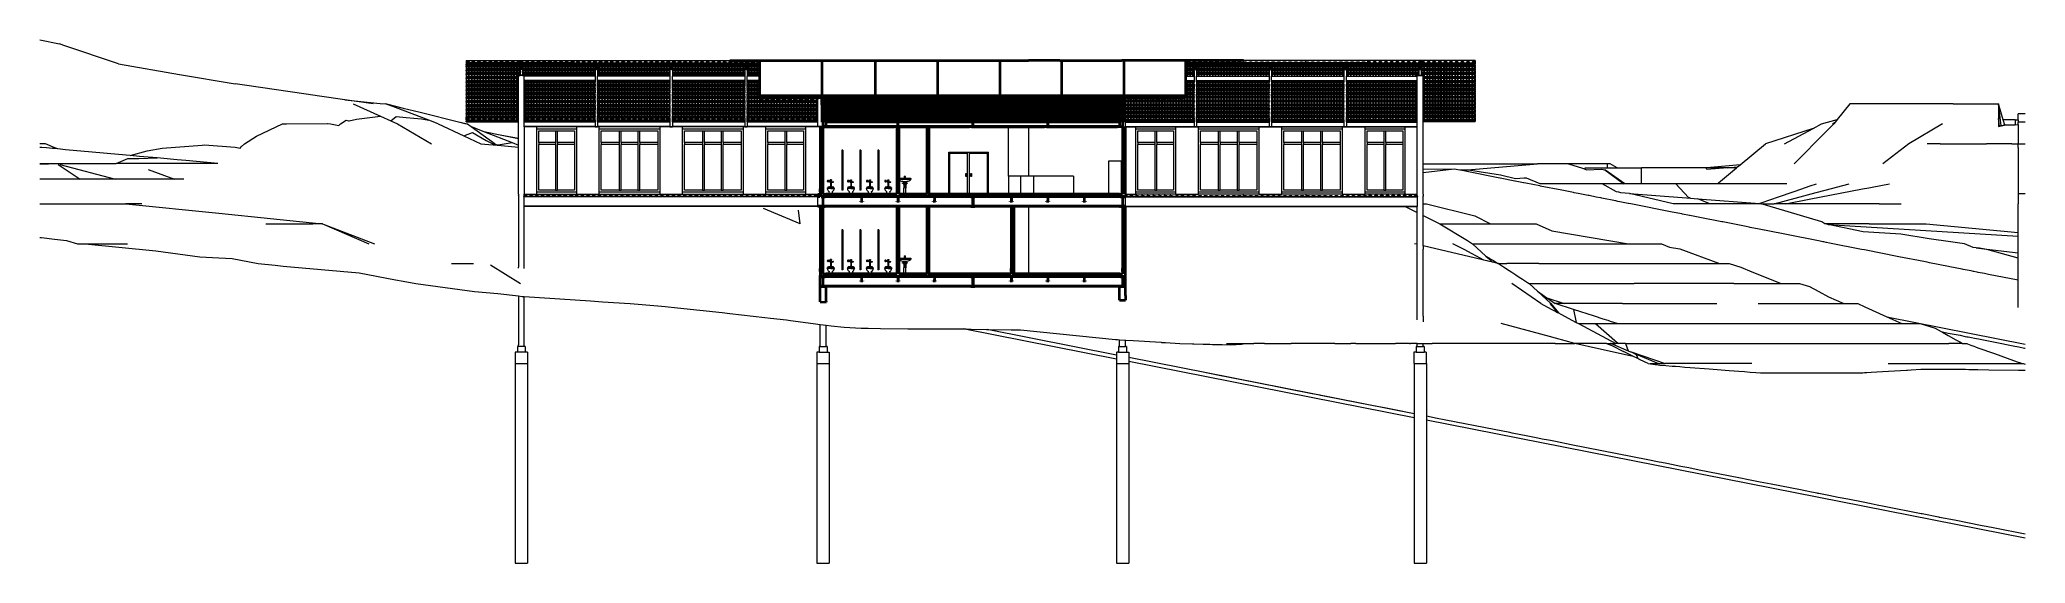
# Model space of a CAD drawing. Header units: metres. Extents: x 78 to 178, y -74 to 157.
# Drawn here: x 78.5 to 177.9, y -73.7 to -47.5 of the extents above; entities that cross this region are included whole.
import ezdxf

# ---------------------------------------------------------------- set-up
doc = ezdxf.new("R2010")
doc.units = ezdxf.units.M
doc.linetypes.add('HIDDEN', pattern=[0.375, 0.25, -0.125])
for name, color, linetype, lineweight in [('01_Fina', 252, 'Continuous', 15), ('Cortes', 7, 'Continuous', 40), ('mobiliario', 252, 'Continuous', 9), ('ventanas', 132, 'Continuous', 9)]:
    doc.layers.add(name, color=color, linetype=linetype, lineweight=lineweight)

# ---------------------------------------------------------------- blocks, each defined once
blk = doc.blocks.new('A$C3F662A2C')
at = {"layer": 'mobiliario'}
for p, q in [((0, 0.74), (0, 0.78)), ((0, 0.74), (0.602, 0.74)), ((0.01, 0.79), (0.592, 0.79)), ((0.231, 0.633), (0.251, 0.3)), ((0.246, 0.79), (0.25, 0.807)), ((0.353, 0.798), (0.248, 0.798)), ((0.251, 0), (0.251, 0.3)), ((0.251, 0), (0.351, 0)), ((0.278, 0.808), (0.252, 0.808)), ((0.269, 0.893), (0.269, 0.893)), ((0.269, 0.893), (0.333, 0.893)), ((0.271, 0.895), (0.277, 0.897)), ((0.271, 0.895), (0.331, 0.895)), ((0.274, 0.892), (0.274, 0.893)), ((0.276, 0.89), (0.326, 0.89)), ((0.283, 0.848), (0.277, 0.798)), ((0.278, 0.898), (0.323, 0.898)), ((0.323, 0.868), (0.278, 0.868)), ((0.278, 0.868), (0.278, 0.809)), ((0.323, 0.868), (0.278, 0.868)), ((0.278, 0.868), (0.278, 0.868)), ((0.323, 0.863), (0.278, 0.863)), ((0.323, 0.861), (0.278, 0.861)), ((0.323, 0.857), (0.278, 0.857)), ((0.323, 0.855), (0.278, 0.855)), ((0.323, 0.853), (0.278, 0.853)), ((0.279, 0.861), (0.279, 0.857)), ((0.28, 0.861), (0.28, 0.857)), ((0.281, 0.9), (0.321, 0.9)), ((0.281, 0.861), (0.281, 0.857)), ((0.282, 0.878), (0.282, 0.89)), ((0.32, 0.882), (0.282, 0.882)), ((0.32, 0.88), (0.282, 0.88)), ((0.32, 0.878), (0.282, 0.878)), ((0.282, 0.861), (0.282, 0.857)), ((0.283, 0.861), (0.283, 0.857)), ((0.283, 0.848), (0.283, 0.832)), ((0.284, 0.876), (0.284, 0.878)), ((0.284, 0.861), (0.284, 0.857)), ((0.285, 0.861), (0.285, 0.857)), ((0.285, 0.85), (0.316, 0.85)), ((0.285, 0.83), (0.316, 0.83)), ((0.286, 0.861), (0.286, 0.857)), ((0.287, 0.861), (0.287, 0.857)), ((0.288, 0.861), (0.288, 0.857)), ((0.289, 0.861), (0.289, 0.857)), ((0.29, 0.861), (0.29, 0.857)), ((0.291, 0.861), (0.291, 0.857)), ((0.292, 0.861), (0.292, 0.857)), ((0.293, 0.861), (0.293, 0.857)), ((0.294, 0.861), (0.294, 0.857)), ((0.295, 0.861), (0.295, 0.857)), ((0.296, 0.861), (0.296, 0.857)), ((0.297, 0.861), (0.297, 0.857)), ((0.298, 0.861), (0.298, 0.857)), ((0.299, 0.861), (0.299, 0.857)), ((0.3, 0.861), (0.3, 0.857)), ((0.301, 0.861), (0.301, 0.857)), ((0.301, 0.861), (0.301, 0.857)), ((0.301, 0.861), (0.301, 0.857)), ((0.301, 0.861), (0.301, 0.857)), ((0.301, 0.861), (0.301, 0.857)), ((0.301, 0.861), (0.301, 0.857)), ((0.301, 0.861), (0.301, 0.857)), ((0.301, 0.861), (0.301, 0.857)), ((0.301, 0.861), (0.301, 0.857)), ((0.301, 0.861), (0.301, 0.857)), ((0.301, 0.861), (0.301, 0.857)), ((0.301, 0.861), (0.301, 0.857)), ((0.301, 0.861), (0.301, 0.857)), ((0.301, 0.861), (0.301, 0.857)), ((0.301, 0.861), (0.301, 0.857)), ((0.301, 0.861), (0.301, 0.857)), ((0.301, 0.861), (0.301, 0.857)), ((0.301, 0.861), (0.301, 0.857)), ((0.301, 0.861), (0.301, 0.857)), ((0.301, 0.861), (0.301, 0.857)), ((0.301, 0.861), (0.301, 0.857)), ((0.301, 0.861), (0.301, 0.857)), ((0.301, 0.861), (0.301, 0.857)), ((0.301, 0.861), (0.301, 0.857)), ((0.301, 0.861), (0.301, 0.857)), ((0.302, 0.861), (0.302, 0.857)), ((0.303, 0.861), (0.303, 0.857)), ((0.304, 0.861), (0.304, 0.857)), ((0.305, 0.861), (0.305, 0.857)), ((0.306, 0.861), (0.306, 0.857)), ((0.307, 0.861), (0.307, 0.857)), ((0.308, 0.861), (0.308, 0.857)), ((0.309, 0.861), (0.309, 0.857)), ((0.31, 0.861), (0.31, 0.857)), ((0.311, 0.861), (0.311, 0.857)), ((0.312, 0.861), (0.312, 0.857)), ((0.313, 0.861), (0.313, 0.857)), ((0.314, 0.861), (0.314, 0.857)), ((0.315, 0.861), (0.315, 0.857)), ((0.316, 0.861), (0.316, 0.857)), ((0.317, 0.876), (0.317, 0.878)), ((0.317, 0.861), (0.317, 0.857)), ((0.318, 0.861), (0.318, 0.857)), ((0.318, 0.848), (0.318, 0.832)), ((0.318, 0.848), (0.324, 0.798)), ((0.319, 0.861), (0.319, 0.857)), ((0.32, 0.878), (0.32, 0.89)), ((0.32, 0.861), (0.32, 0.857)), ((0.321, 0.861), (0.321, 0.857)), ((0.322, 0.861), (0.322, 0.857)), ((0.323, 0.868), (0.323, 0.809)), ((0.323, 0.863), (0.323, 0.868)), ((0.349, 0.808), (0.323, 0.808)), ((0.324, 0.897), (0.331, 0.895)), ((0.328, 0.892), (0.328, 0.893)), ((0.333, 0.893), (0.333, 0.893)), ((0.351, 0.807), (0.356, 0.79)), ((0.371, 0.633), (0.351, 0.3)), ((0.351, 0), (0.351, 0.3)), ((0.602, 0.78), (0.602, 0.74))]:
    blk.add_line(p, q, dxfattribs=at)
at = {"layer": 'mobiliario', "linetype": 'HIDDEN'}
for p, q in [((0.266, 0.614), (0.266, 0.631)), ((0.266, 0.614), (0.336, 0.614)), ((0.271, 0.362), (0.271, 0.372)), ((0.331, 0.372), (0.271, 0.372)), ((0.301, 0.362), (0.271, 0.362)), ((0.276, 0.472), (0.276, 0.482)), ((0.301, 0.482), (0.276, 0.482)), ((0.301, 0.472), (0.276, 0.472)), ((0.276, 0.372), (0.276, 0.462)), ((0.301, 0.462), (0.276, 0.462)), ((0.326, 0.432), (0.276, 0.432)), ((0.301, 0.422), (0.276, 0.422)), ((0.276, 0.332), (0.276, 0.362)), ((0.301, 0.332), (0.276, 0.332)), ((0.281, 0.482), (0.281, 0.614)), ((0.281, 0.472), (0.281, 0.462)), ((0.288, 0.322), (0.288, 0.332)), ((0.314, 0.322), (0.288, 0.322)), ((0.301, 0.482), (0.326, 0.482)), ((0.301, 0.472), (0.326, 0.472)), ((0.301, 0.462), (0.326, 0.462)), ((0.301, 0.422), (0.326, 0.422)), ((0.301, 0.362), (0.331, 0.362)), ((0.301, 0.332), (0.326, 0.332)), ((0.301, 0.322), (0.301, 0.332)), ((0.314, 0.322), (0.314, 0.332)), ((0.321, 0.482), (0.321, 0.614)), ((0.321, 0.472), (0.321, 0.462)), ((0.326, 0.472), (0.326, 0.482)), ((0.326, 0.372), (0.326, 0.462)), ((0.326, 0.332), (0.326, 0.362)), ((0.331, 0.362), (0.331, 0.372)), ((0.336, 0.614), (0.336, 0.631))]:
    blk.add_line(p, q, dxfattribs=at)
at = {"layer": 'mobiliario'}
blk.add_lwpolyline([(0, 0.74, 0.215198), (0.016, 0.705, 0.093411), (0.088, 0.662, 0.050076), (0.178, 0.639, 0.037576), (0.301, 0.63, 0.037576), (0.424, 0.639, 0.050076), (0.514, 0.662, 0.093411), (0.586, 0.705, 0.215198), (0.602, 0.74, 0.215198)], format="xyb", dxfattribs=at)
at = {"layer": 'mobiliario', "linetype": 'HIDDEN'}
for centre in [(0.199, 0.55), (0.403, 0.55)]:
    blk.add_circle(centre, 0.015, dxfattribs=at)
at = {"layer": 'mobiliario'}
for centre, radius, start, end in [((0.01, 0.78), 0.01, 90, 180), ((0.252, 0.806), 0.002, 90, 164.71151), ((0.271, 0.893), 0.002, 90, 180), ((0.276, 0.892), 0.002, 180, 270), ((0.277, 0.899), 0.002, 287.35399, 345.36021), ((0.276, 0.876), 0.008, 285, 1.65764), ((0.281, 0.898), 0.002, 90, 165.36021), ((0.285, 0.848), 0.002, 90, 172.63195), ((0.285, 0.832), 0.002, 180, 270), ((0.316, 0.848), 0.002, 0, 90), ((0.316, 0.832), 0.002, 270, 0), ((0.325, 0.876), 0.008, 178.34236, 255), ((0.321, 0.898), 0.002, 14.63979, 90), ((0.324, 0.899), 0.002, 194.63979, 252.646), ((0.326, 0.892), 0.002, 270, 0), ((0.331, 0.893), 0.002, 0, 90), ((0.349, 0.806), 0.002, 15.28849, 90), ((0.592, 0.78), 0.01, 0, 90)]:
    blk.add_arc(centre, radius, start, end, dxfattribs=at)
blk = doc.blocks.new('SE1')
at = {"layer": '01_Fina', "linetype": 'Continuous'}
for p, q in [((141, 137), (102, 137)), ((106, 151), (106, 149)), ((106, 149), (128, 149)), ((107, 147), (106, 147)), ((120, 147), (107, 147)), ((119, 75), (141, 75)), ((141, 147), (120, 147)), ((124, 149), (124, 149)), ((124, 149), (124, 148)), ((124, 149), (124, 149)), ((125, 148), (124, 148)), ((124, 148), (125, 148)), ((124, 148), (124, 147)), ((125, 155), (125, 155)), ((126, 148), (125, 148)), ((125, 148), (125, 148)), ((125, 148), (126, 148)), ((125, 148), (125, 147)), ((126, 149), (126, 149)), ((126, 149), (126, 149)), ((126, 148), (126, 149)), ((126, 149), (126, 148)), ((129, 148), (126, 148)), ((126, 148), (126, 148)), ((126, 148), (126, 148)), ((126, 148), (129, 148)), ((130, 149), (128, 149)), ((130, 148), (129, 149)), ((130, 148), (129, 148)), ((129, 148), (130, 148)), ((130, 150), (130, 149)), ((130, 149), (133, 149)), ((130, 149), (130, 149)), ((130, 149), (130, 149)), ((130, 149), (130, 148)), ((131, 148), (130, 148)), ((130, 148), (131, 148)), ((131, 149), (131, 149)), ((131, 148), (131, 149)), ((131, 149), (131, 149)), ((131, 149), (131, 149)), ((131, 148), (131, 148)), ((131, 148), (131, 148)), ((131, 148), (131, 148)), ((131, 148), (131, 147)), ((131, 148), (131, 147)), ((136, 149), (135, 149)), ((135, 149), (135, 148)), ((135, 148), (135, 147)), ((135, 148), (148, 148)), ((135, 148), (148, 148)), ((135, 148), (135, 148)), ((136, 149), (136, 149)), ((136, 149), (141, 149)), ((136, 149), (136, 149)), ((141, 149), (141, 149)), ((141, 149), (146, 149)), ((141, 149), (141, 149)), ((141, 147), (141, 147)), ((141, 147), (142, 147)), ((141, 137), (180, 137)), ((163, 75), (141, 75)), ((142, 147), (162, 147)), ((146, 149), (146, 149)), ((146, 149), (148, 149)), ((146, 149), (146, 149)), ((146, 149), (146, 149)), ((147, 149), (147, 149)), ((148, 148), (148, 149)), ((148, 147), (148, 148)), ((148, 148), (148, 148)), ((150, 149), (152, 149)), ((152, 149), (152, 150)), ((155, 149), (152, 149)), ((152, 149), (152, 149)), ((152, 149), (152, 148)), ((152, 149), (152, 149)), ((153, 148), (152, 148)), ((152, 148), (152, 148)), ((152, 148), (152, 148)), ((152, 148), (152, 148)), ((152, 148), (153, 148)), ((152, 148), (152, 147)), ((152, 148), (152, 147)), ((153, 149), (153, 149)), ((153, 149), (153, 149)), ((153, 148), (153, 149)), ((153, 149), (153, 148)), ((157, 148), (153, 148)), ((153, 148), (153, 148)), ((153, 148), (153, 148)), ((153, 148), (157, 148)), ((155, 149), (176, 149)), ((157, 155), (157, 155)), ((157, 149), (157, 149)), ((157, 149), (157, 149)), ((157, 149), (157, 148)), ((157, 148), (157, 149)), ((158, 148), (157, 148)), ((157, 148), (157, 148)), ((157, 148), (157, 148)), ((157, 148), (158, 148)), ((158, 149), (158, 149)), ((158, 148), (158, 149)), ((158, 149), (158, 149)), ((158, 149), (158, 149)), ((158, 148), (158, 148)), ((158, 148), (158, 148)), ((158, 148), (158, 148)), ((158, 148), (158, 147)), ((158, 148), (158, 147)), ((162, 147), (176, 147)), ((176, 149), (176, 151)), ((176, 147), (177, 147))]:
    blk.add_line(p, q, dxfattribs=at)
for centre, radius, start, end in [((-2265, 945), 2501, 341.1592, 341.4125), ((141, 138), 39.1, 180.9424, 238.8367), ((107, -482), 635, 87.9989, 89.9031), ((121, 104), 0.998, 355.2371, 58.4799), ((122, 104), 0.16, 174.3334, 175.6726), ((121, 104), 0.981, 2.7598, 10.6655), ((126, 155), 1.24, 87.9269, 148.629), ((125, 149), 0.2, 116.5555, 180), ((129, 150), 1.6, 0, 87.8418), ((131, 149), 0.2, 0, 63.1696), ((141, -361), 511, 89.0719, 90.9281), ((136, 149), 0.193, 97.2561, 182.5952), ((135, 149), 0.2, 90, 180), ((142, 149), 0.822, 169.1719, 183.1578), ((148, 149), 0.2, 0, 90), ((154, 150), 1.6, 92.1582, 180), ((152, 149), 0.2, 116.8304, 180), ((176, -488), 640, 90.1047, 91.9922), ((156, 155), 1.23, 31.494, 92.5298), ((158, 149), 0.2, 0, 63.1696), ((141, 138), 39.1, 301.1817, 359.0255), ((161, 104), 0.16, 4.3274, 5.6666), ((158, 104), 2.5, 357.1559, 6.453), ((162, 104), 0.981, 175.3401, 177.2034), ((3728, 1345), 3748, 198.6312, 198.8003)]:
    blk.add_arc(centre, radius, start, end, dxfattribs=at)
for centre, major_axis, ratio, start_param, end_param in [((136, 149), (0.208, 0), 0.962637, 4.789032, 6.283185), ((141, 149), (0, -0.2), 0.082772, 0.076643, 1.570796), ((146, 149), (0, -0.2), 0.956042, 4.712389, 6.206542), ((147, 149), (0.208, 0), 0.962637, 3.141593, 4.635746)]:
    blk.add_ellipse(centre, major_axis=major_axis, ratio=ratio, start_param=start_param, end_param=end_param, dxfattribs=at)
for points, knots in [([(110, 152), (110, 152), (110, 152), (110, 152), (109, 152), (109, 152), (109, 152), (108, 152), (108, 152), (108, 152), (108, 152), (108, 152), (108, 152), (108, 152), (108, 152), (108, 152), (108, 152), (107, 152), (107, 152), (107, 152), (107, 152), (107, 152), (106, 152), (106, 151), (106, 151), (106, 151), (106, 151), (106, 151), (106, 151)], [0.4481839, 0.4481839, 0.4481839, 0.4481839, 0.4642052, 0.4980574, 0.5305292, 0.5811566, 0.6302552, 0.6778123, 0.7242186, 0.7688417, 0.814963, 0.8627463, 0.9126369, 0.9267605, 0.9303827, 0.9318392, 0.9331001, 0.9350103, 0.9384706, 0.9467144, 0.9525718, 0.9596864, 0.9664257, 0.9737626, 0.981379, 0.9891506, 0.9970004, 1, 1, 1, 1]), ([(119, 154), (118, 154), (118, 154), (117, 153), (117, 153), (116, 153), (115, 153), (114, 153), (114, 153), (113, 152), (113, 152), (113, 152), (112, 152), (112, 152), (112, 152)], [0, 0, 0, 0, 0.0119237, 0.0458939, 0.0782261, 0.106619, 0.1369822, 0.166216, 0.1952685, 0.2239586, 0.2521008, 0.2795229, 0.3061615, 0.3299793, 0.3299793, 0.3299793, 0.3299793]), ([(119, 154), (119, 154), (119, 154), (119, 154), (119, 154), (119, 154), (119, 154), (119, 154), (119, 154), (119, 154)], [0, 0, 0, 0, 0.125, 0.125, 0.25, 0.25, 0.5, 0.5, 0.854412, 0.854412, 0.854412, 0.854412]), ([(126, 154), (125, 154), (124, 154), (122, 154), (120, 154), (119, 154)], [0, 0, 0, 0, 0.075161, 0.631683, 1, 1, 1, 1]), ([(121, 104), (121, 104), (121, 104), (121, 104), (121, 104), (121, 104), (121, 104), (122, 104), (122, 103), (122, 103), (122, 103)], [0.0388656, 0.0388656, 0.0388656, 0.0388656, 0.0759066, 0.1174275, 0.1595054, 0.2087362, 0.2619257, 0.2966353, 0.3240849, 0.3394349, 0.3394349, 0.3394349, 0.3394349]), ([(125, 155), (125, 155), (125, 155), (125, 155), (125, 155), (125, 155)], [0, 0, 0, 0, 0.125, 0.125, 0.2033491, 0.2033491, 0.2033491, 0.2033491]), ([(125, 154), (125, 154), (125, 154), (125, 154), (125, 154), (125, 154), (125, 154), (125, 155), (125, 155), (125, 155)], [0.1728374, 0.1728374, 0.1728374, 0.1728374, 0.25, 0.25, 0.5, 0.5, 0.75, 0.75, 1, 1, 1, 1]), ([(156, 156), (156, 156), (154, 156), (151, 156), (145, 156), (139, 156), (132, 156), (128, 156), (127, 156), (126, 156)], [0, 0, 0, 0, 0.02434, 0.164231, 0.337202, 0.596989, 0.818658, 0.96706, 1, 1, 1, 1]), ([(147, 149), (147, 149), (147, 149), (147, 149), (147, 149), (147, 149), (147, 149), (147, 149), (146, 149), (146, 149)], [0, 0, 0, 0, 0.25, 0.25, 0.5, 0.5, 0.75, 0.75, 1, 1, 1, 1]), ([(157, 155), (157, 155), (157, 155), (157, 155), (157, 155), (157, 155)], [0.7957418, 0.7957418, 0.7957418, 0.7957418, 0.875, 0.875, 1, 1, 1, 1]), ([(157, 155), (157, 155), (157, 155), (157, 154), (157, 154), (157, 154), (158, 154), (158, 154), (158, 154), (158, 154)], [0, 0, 0, 0, 0.25, 0.25, 0.5, 0.5, 0.75, 0.75, 0.8248571, 0.8248571, 0.8248571, 0.8248571]), ([(164, 154), (164, 154), (162, 154), (160, 154), (158, 154), (157, 154)], [0, 0, 0, 0, 0.087755, 0.622029, 1, 1, 1, 1]), ([(161, 104), (161, 104), (161, 104), (161, 104), (161, 104), (161, 104)], [0, 0, 0, 0, 0.015625, 0.015625, 0.02852803, 0.02852803, 0.02852803, 0.02852803]), ([(161, 103), (161, 103), (161, 104), (161, 104), (161, 104), (161, 104), (161, 104), (161, 104), (161, 104), (161, 104), (161, 104)], [0.6739726, 0.6739726, 0.6739726, 0.6739726, 0.6899345, 0.7241286, 0.7623491, 0.8108709, 0.8562586, 0.8999138, 0.9411886, 0.9636699, 0.9636699, 0.9636699, 0.9636699]), ([(164, 154), (164, 154), (164, 154), (164, 154), (164, 154), (164, 154), (164, 154), (164, 154), (164, 154), (164, 154)], [0, 0, 0, 0, 0.125, 0.125, 0.25, 0.25, 0.5, 0.5, 0.8547754, 0.8547754, 0.8547754, 0.8547754]), ([(171, 152), (171, 152), (171, 152), (170, 152), (170, 152), (170, 152), (169, 152), (169, 152), (168, 153), (168, 153), (167, 153), (167, 153), (166, 153), (165, 153), (164, 154), (164, 154), (164, 154)], [0.6497769, 0.6497769, 0.6497769, 0.6497769, 0.6690165, 0.6858804, 0.7021488, 0.7298842, 0.7573676, 0.784838, 0.8124256, 0.840226, 0.8682471, 0.8964695, 0.9274925, 0.9597382, 0.9936591, 1, 1, 1, 1]), ([(176, 151), (176, 151), (176, 151), (176, 151), (176, 151), (176, 152), (176, 152), (176, 152), (176, 152), (176, 152), (175, 152), (175, 152), (175, 152), (175, 152), (175, 152), (175, 152), (175, 152), (175, 152), (175, 152), (175, 152), (175, 152), (175, 152), (175, 152), (175, 152), (174, 152), (174, 152), (174, 152), (173, 152), (173, 152), (173, 152), (172, 152), (172, 152)], [0, 0, 0, 0, 0.0039302, 0.0119962, 0.0195468, 0.0266587, 0.0333625, 0.0396615, 0.0455374, 0.0509511, 0.0558406, 0.0601116, 0.0635955, 0.0659819, 0.0675267, 0.0686181, 0.0700261, 0.0725843, 0.0774148, 0.0866696, 0.1079215, 0.1556221, 0.2017106, 0.250424, 0.29719, 0.3428973, 0.3887643, 0.4358244, 0.4703419, 0.5094948, 0.5368749, 0.5368749, 0.5368749, 0.5368749])]:
    blk.add_open_spline(points, degree=3, knots=knots, dxfattribs=at)
for points in [[(122, 103), (121, 96), (120, 87), (119, 75)], [(122, 104), (122, 104), (122, 104), (122, 104)], [(163, 75), (162, 87), (162, 96), (161, 103)]]:
    blk.add_open_spline(points, degree=3, dxfattribs=at)
blk = doc.blocks.new('110-32-frente')
at = {"layer": '01_Fina', "linetype": 'Continuous', "lineweight": 5}
for p, q in [((7.618, 3.609), (7.619, 3.609)), ((7.618, 3.609), (7.618, 3.609)), ((7.62, 3.609), (7.618, 3.609)), ((7.619, 3.609), (7.619, 3.608)), ((7.619, 3.609), (7.62, 3.609)), ((7.62, 3.608), (7.619, 3.609)), ((7.619, 3.608), (7.62, 3.609)), ((7.619, 3.608), (7.619, 3.608)), ((7.619, 3.608), (7.619, 3.608)), ((7.621, 3.608), (7.619, 3.607)), ((7.619, 3.606), (7.619, 3.607)), ((7.619, 3.607), (7.619, 3.606)), ((7.619, 3.607), (7.62, 3.607)), ((7.619, 3.606), (7.619, 3.606)), ((7.619, 3.606), (7.619, 3.606)), ((7.62, 3.609), (7.62, 3.609)), ((7.62, 3.609), (7.62, 3.608)), ((7.62, 3.609), (7.62, 3.609)), ((7.62, 3.607), (7.621, 3.608)), ((7.62, 3.607), (7.62, 3.607)), ((7.62, 3.607), (7.62, 3.607)), ((7.62, 3.607), (7.62, 3.607)), ((7.62, 3.607), (7.62, 3.607)), ((7.62, 3.606), (7.62, 3.605)), ((7.62, 3.606), (7.62, 3.606)), ((7.62, 3.606), (7.62, 3.606)), ((7.62, 3.606), (7.62, 3.606)), ((7.62, 3.606), (7.62, 3.606)), ((7.62, 3.606), (7.62, 3.606)), ((7.62, 3.606), (7.62, 3.606)), ((7.62, 3.606), (7.62, 3.606)), ((7.62, 3.606), (7.62, 3.606)), ((7.621, 3.606), (7.62, 3.606)), ((7.62, 3.606), (7.62, 3.606)), ((7.62, 3.606), (7.62, 3.606)), ((7.62, 3.606), (7.62, 3.606)), ((7.62, 3.606), (7.62, 3.606)), ((7.62, 3.606), (7.62, 3.606)), ((7.62, 3.606), (7.62, 3.606)), ((7.62, 3.605), (7.62, 3.606)), ((7.62, 3.605), (7.62, 3.605)), ((7.62, 3.605), (7.62, 3.605)), ((7.62, 3.605), (7.62, 3.605)), ((7.62, 3.605), (7.62, 3.605)), ((7.62, 3.605), (7.62, 3.605)), ((7.62, 3.605), (7.62, 3.605)), ((7.62, 3.605), (7.62, 3.605)), ((7.62, 3.605), (7.62, 3.605)), ((7.62, 3.605), (7.62, 3.605)), ((7.62, 3.605), (7.62, 3.605)), ((7.62, 3.605), (7.62, 3.605)), ((7.62, 3.605), (7.62, 3.605)), ((7.62, 3.605), (7.62, 3.605)), ((7.62, 3.605), (7.62, 3.605)), ((7.62, 3.605), (7.62, 3.605)), ((7.62, 3.605), (7.62, 3.605)), ((7.621, 3.605), (7.62, 3.605)), ((7.62, 3.605), (7.621, 3.605)), ((7.62, 3.605), (7.62, 3.605)), ((7.62, 3.605), (7.62, 3.605)), ((7.62, 3.605), (7.62, 3.605)), ((7.62, 3.605), (7.62, 3.605)), ((7.62, 3.605), (7.62, 3.605)), ((7.621, 3.62), (7.622, 3.621)), ((7.622, 3.618), (7.621, 3.62)), ((7.621, 3.607), (7.621, 3.608)), ((7.621, 3.608), (7.621, 3.607)), ((7.621, 3.607), (7.621, 3.607)), ((7.621, 3.606), (7.621, 3.606)), ((7.621, 3.606), (7.621, 3.606)), ((7.621, 3.606), (7.621, 3.606)), ((7.621, 3.606), (7.621, 3.606)), ((7.621, 3.606), (7.621, 3.606)), ((7.621, 3.606), (7.621, 3.606)), ((7.621, 3.606), (7.621, 3.606)), ((7.621, 3.606), (7.621, 3.606)), ((7.621, 3.606), (7.621, 3.606)), ((7.621, 3.606), (7.621, 3.606)), ((7.621, 3.606), (7.621, 3.606)), ((7.622, 3.606), (7.621, 3.606)), ((7.621, 3.606), (7.622, 3.606)), ((7.621, 3.606), (7.621, 3.606)), ((7.621, 3.606), (7.621, 3.606)), ((7.621, 3.606), (7.621, 3.606)), ((7.621, 3.606), (7.621, 3.606)), ((7.621, 3.606), (7.621, 3.606)), ((7.621, 3.606), (7.621, 3.606)), ((7.621, 3.606), (7.621, 3.606)), ((7.621, 3.606), (7.621, 3.606)), ((7.621, 3.606), (7.621, 3.606)), ((7.621, 3.606), (7.621, 3.606)), ((7.621, 3.606), (7.621, 3.606)), ((7.62, 3.606), (7.621, 3.606)), ((7.622, 3.606), (7.621, 3.604)), ((7.621, 3.605), (7.621, 3.605)), ((7.621, 3.605), (7.621, 3.605)), ((7.621, 3.605), (7.621, 3.605)), ((7.621, 3.605), (7.621, 3.605)), ((7.621, 3.604), (7.622, 3.605)), ((7.621, 3.604), (7.622, 3.604)), ((7.622, 3.604), (7.621, 3.604)), ((7.621, 3.604), (7.621, 3.604)), ((7.622, 3.621), (7.623, 3.622)), ((7.622, 3.621), (7.622, 3.62)), ((7.622, 3.62), (7.623, 3.621)), ((7.623, 3.621), (7.622, 3.621)), ((7.623, 3.619), (7.622, 3.618)), ((7.622, 3.606), (7.622, 3.606)), ((7.622, 3.606), (7.622, 3.606)), ((7.622, 3.606), (7.622, 3.606)), ((7.622, 3.606), (7.622, 3.606)), ((7.622, 3.606), (7.622, 3.606)), ((7.622, 3.606), (7.622, 3.606)), ((7.622, 3.606), (7.622, 3.606)), ((7.622, 3.606), (7.622, 3.606)), ((7.622, 3.606), (7.622, 3.606)), ((7.622, 3.606), (7.622, 3.606)), ((7.622, 3.606), (7.622, 3.606)), ((7.622, 3.606), (7.622, 3.606)), ((7.622, 3.606), (7.622, 3.606)), ((7.622, 3.606), (7.622, 3.606)), ((7.622, 3.606), (7.622, 3.606)), ((7.622, 3.606), (7.622, 3.606)), ((7.622, 3.606), (7.622, 3.606)), ((7.622, 3.606), (7.622, 3.606)), ((7.622, 3.606), (7.622, 3.606)), ((7.622, 3.606), (7.622, 3.606)), ((7.622, 3.606), (7.622, 3.606)), ((7.622, 3.606), (7.622, 3.606)), ((7.622, 3.605), (7.622, 3.606)), ((7.622, 3.605), (7.622, 3.604)), ((7.622, 3.605), (7.622, 3.605)), ((7.622, 3.604), (7.622, 3.605)), ((7.623, 3.605), (7.622, 3.604)), ((7.622, 3.604), (7.623, 3.605)), ((7.623, 3.622), (7.625, 3.62)), ((7.624, 3.619), (7.623, 3.62)), ((7.623, 3.62), (7.623, 3.62)), ((7.623, 3.62), (7.623, 3.619)), ((7.623, 3.605), (7.623, 3.605)), ((7.623, 3.604), (7.623, 3.603)), ((7.623, 3.604), (7.623, 3.604)), ((7.623, 3.604), (7.623, 3.604)), ((7.623, 3.604), (7.623, 3.604)), ((7.623, 3.604), (7.623, 3.604)), ((7.623, 3.604), (7.623, 3.604)), ((7.623, 3.604), (7.623, 3.604)), ((7.623, 3.604), (7.623, 3.604)), ((7.623, 3.604), (7.623, 3.604)), ((7.623, 3.604), (7.623, 3.604)), ((7.623, 3.604), (7.623, 3.604)), ((7.623, 3.604), (7.623, 3.604)), ((7.624, 3.604), (7.623, 3.604)), ((7.623, 3.603), (7.623, 3.604)), ((7.623, 3.604), (7.623, 3.604)), ((7.623, 3.604), (7.623, 3.604)), ((7.623, 3.604), (7.623, 3.604)), ((7.623, 3.604), (7.623, 3.604)), ((7.623, 3.604), (7.623, 3.604)), ((7.623, 3.604), (7.623, 3.604)), ((7.623, 3.604), (7.623, 3.604)), ((7.623, 3.604), (7.623, 3.604)), ((7.623, 3.604), (7.623, 3.604)), ((7.623, 3.604), (7.624, 3.604)), ((7.623, 3.603), (7.623, 3.603)), ((7.623, 3.603), (7.623, 3.603)), ((7.623, 3.603), (7.623, 3.603)), ((7.623, 3.603), (7.623, 3.603)), ((7.623, 3.603), (7.623, 3.603)), ((7.623, 3.603), (7.623, 3.603)), ((7.623, 3.603), (7.623, 3.603)), ((7.623, 3.603), (7.623, 3.603)), ((7.623, 3.603), (7.623, 3.603)), ((7.623, 3.603), (7.623, 3.603)), ((7.623, 3.603), (7.623, 3.603)), ((7.623, 3.603), (7.623, 3.603)), ((7.623, 3.603), (7.623, 3.603)), ((7.623, 3.603), (7.624, 3.603)), ((7.623, 3.603), (7.623, 3.603)), ((7.623, 3.603), (7.623, 3.603)), ((7.623, 3.603), (7.623, 3.603)), ((7.623, 3.603), (7.623, 3.603)), ((7.623, 3.603), (7.623, 3.603)), ((7.623, 3.603), (7.623, 3.603)), ((7.623, 3.603), (7.623, 3.603)), ((7.623, 3.603), (7.623, 3.603)), ((7.623, 3.603), (7.623, 3.603)), ((7.623, 3.603), (7.623, 3.603)), ((7.623, 3.603), (7.623, 3.603)), ((7.623, 3.603), (7.623, 3.603)), ((7.623, 3.603), (7.623, 3.603)), ((7.623, 3.603), (7.623, 3.603)), ((7.623, 3.603), (7.623, 3.603)), ((7.623, 3.603), (7.623, 3.603)), ((7.623, 3.603), (7.623, 3.603)), ((7.623, 3.603), (7.623, 3.603)), ((7.623, 3.603), (7.623, 3.603)), ((7.623, 3.603), (7.623, 3.603)), ((7.623, 3.603), (7.623, 3.603)), ((7.624, 3.603), (7.623, 3.603)), ((7.623, 3.603), (7.623, 3.603)), ((7.623, 3.603), (7.623, 3.603)), ((7.623, 3.603), (7.623, 3.603)), ((7.623, 3.603), (7.623, 3.603)), ((7.623, 3.603), (7.623, 3.603)), ((7.623, 3.603), (7.623, 3.603)), ((7.624, 3.622), (7.626, 3.623)), ((7.625, 3.62), (7.624, 3.622)), ((7.625, 3.62), (7.624, 3.619)), ((7.624, 3.604), (7.624, 3.604)), ((7.624, 3.604), (7.624, 3.604)), ((7.624, 3.604), (7.624, 3.604)), ((7.624, 3.604), (7.624, 3.604)), ((7.624, 3.604), (7.624, 3.604)), ((7.624, 3.604), (7.624, 3.604)), ((7.624, 3.604), (7.624, 3.604)), ((7.624, 3.604), (7.624, 3.604)), ((7.624, 3.604), (7.624, 3.604)), ((7.624, 3.604), (7.624, 3.604)), ((7.624, 3.604), (7.624, 3.604)), ((7.624, 3.604), (7.624, 3.604)), ((7.624, 3.604), (7.624, 3.604)), ((7.624, 3.604), (7.624, 3.604)), ((7.624, 3.603), (7.624, 3.604)), ((7.624, 3.604), (7.624, 3.604)), ((7.624, 3.604), (7.624, 3.604)), ((7.624, 3.604), (7.624, 3.604)), ((7.624, 3.604), (7.624, 3.604)), ((7.624, 3.604), (7.624, 3.604)), ((7.624, 3.604), (7.624, 3.604)), ((7.624, 3.604), (7.624, 3.604)), ((7.624, 3.604), (7.624, 3.604)), ((7.624, 3.604), (7.624, 3.604)), ((7.624, 3.604), (7.624, 3.604)), ((7.624, 3.604), (7.624, 3.604)), ((7.624, 3.604), (7.624, 3.604)), ((7.624, 3.604), (7.624, 3.603)), ((7.624, 3.603), (7.624, 3.603)), ((7.624, 3.603), (7.624, 3.603)), ((7.624, 3.603), (7.624, 3.603)), ((7.624, 3.603), (7.624, 3.603)), ((7.624, 3.603), (7.624, 3.603)), ((7.624, 3.603), (7.624, 3.603)), ((7.624, 3.603), (7.624, 3.603)), ((7.624, 3.603), (7.624, 3.603)), ((7.624, 3.603), (7.624, 3.603)), ((7.624, 3.603), (7.624, 3.603)), ((7.626, 3.62), (7.625, 3.622)), ((7.625, 3.622), (7.627, 3.622)), ((7.625, 3.62), (7.627, 3.62)), ((7.626, 3.603), (7.625, 3.602)), ((7.625, 3.603), (7.626, 3.603)), ((7.626, 3.602), (7.625, 3.603)), ((7.625, 3.602), (7.626, 3.601)), ((7.625, 3.602), (7.626, 3.602)), ((7.625, 3.602), (7.625, 3.602)), ((7.626, 3.602), (7.625, 3.602)), ((7.627, 3.622), (7.626, 3.623)), ((7.626, 3.621), (7.626, 3.622)), ((7.627, 3.621), (7.626, 3.622)), ((7.626, 3.621), (7.627, 3.621)), ((7.626, 3.621), (7.626, 3.621)), ((7.626, 3.62), (7.627, 3.621)), ((7.626, 3.603), (7.626, 3.603)), ((7.626, 3.603), (7.626, 3.603)), ((7.626, 3.603), (7.626, 3.603)), ((7.626, 3.601), (7.626, 3.602)), ((7.626, 3.602), (7.626, 3.602)), ((7.626, 3.602), (7.626, 3.602)), ((7.627, 3.62), (7.627, 3.623)), ((7.627, 3.623), (7.628, 3.623)), ((7.627, 3.62), (7.627, 3.621)), ((7.629, 3.62), (7.627, 3.62)), ((7.627, 3.603), (7.627, 3.603)), ((7.627, 3.602), (7.627, 3.603)), ((7.628, 3.603), (7.627, 3.602)), ((7.627, 3.601), (7.628, 3.603)), ((7.627, 3.603), (7.627, 3.601)), ((7.627, 3.601), (7.627, 3.603)), ((7.627, 3.603), (7.627, 3.601)), ((7.627, 3.601), (7.627, 3.601)), ((7.627, 3.601), (7.627, 3.601)), ((7.628, 3.623), (7.628, 3.621)), ((7.628, 3.621), (7.629, 3.621)), ((7.628, 3.603), (7.628, 3.603)), ((7.629, 3.621), (7.629, 3.62)), ((7.629, 3.603), (7.629, 3.603)), ((7.63, 3.602), (7.629, 3.603)), ((7.629, 3.603), (7.63, 3.601)), ((7.63, 3.62), (7.63, 3.623)), ((7.63, 3.623), (7.631, 3.622)), ((7.631, 3.62), (7.63, 3.62)), ((7.63, 3.603), (7.63, 3.602)), ((7.63, 3.603), (7.63, 3.603)), ((7.631, 3.601), (7.63, 3.603)), ((7.63, 3.601), (7.631, 3.603)), ((7.63, 3.602), (7.63, 3.602)), ((7.63, 3.602), (7.63, 3.601)), ((7.63, 3.601), (7.63, 3.602)), ((7.63, 3.601), (7.63, 3.601)), ((7.63, 3.601), (7.63, 3.601)), ((7.632, 3.622), (7.631, 3.62)), ((7.631, 3.622), (7.631, 3.621)), ((7.631, 3.621), (7.632, 3.622)), ((7.632, 3.604), (7.631, 3.603)), ((7.631, 3.603), (7.632, 3.604)), ((7.631, 3.603), (7.631, 3.601)), ((7.631, 3.603), (7.631, 3.603)), ((7.632, 3.603), (7.631, 3.603)), ((7.631, 3.603), (7.632, 3.602)), ((7.631, 3.601), (7.631, 3.601)), ((7.632, 3.622), (7.632, 3.622)), ((7.632, 3.619), (7.633, 3.622)), ((7.632, 3.619), (7.634, 3.618)), ((7.632, 3.604), (7.633, 3.603)), ((7.632, 3.604), (7.632, 3.604)), ((7.633, 3.604), (7.632, 3.604)), ((7.632, 3.604), (7.632, 3.604)), ((7.632, 3.604), (7.632, 3.604)), ((7.632, 3.603), (7.632, 3.603)), ((7.632, 3.603), (7.632, 3.603)), ((7.632, 3.603), (7.632, 3.603)), ((7.632, 3.602), (7.632, 3.603)), ((7.632, 3.602), (7.632, 3.602)), ((7.633, 3.602), (7.632, 3.602)), ((7.632, 3.602), (7.633, 3.602)), ((7.633, 3.622), (7.635, 3.621)), ((7.633, 3.621), (7.635, 3.62)), ((7.633, 3.62), (7.633, 3.621)), ((7.634, 3.62), (7.633, 3.62)), ((7.633, 3.62), (7.634, 3.619)), ((7.633, 3.62), (7.634, 3.619)), ((7.635, 3.603), (7.633, 3.605)), ((7.633, 3.605), (7.634, 3.605)), ((7.633, 3.605), (7.633, 3.604)), ((7.633, 3.604), (7.633, 3.605)), ((7.633, 3.604), (7.633, 3.604)), ((7.634, 3.603), (7.633, 3.604)), ((7.633, 3.603), (7.634, 3.603)), ((7.633, 3.602), (7.633, 3.603)), ((7.633, 3.603), (7.633, 3.602)), ((7.633, 3.602), (7.633, 3.602)), ((7.633, 3.602), (7.633, 3.602)), ((7.634, 3.62), (7.634, 3.62)), ((7.634, 3.619), (7.634, 3.62)), ((7.634, 3.618), (7.634, 3.619)), ((7.635, 3.617), (7.634, 3.618)), ((7.634, 3.618), (7.636, 3.618)), ((7.634, 3.606), (7.634, 3.605)), ((7.634, 3.606), (7.634, 3.606)), ((7.634, 3.606), (7.634, 3.606)), ((7.634, 3.606), (7.634, 3.606)), ((7.634, 3.606), (7.634, 3.606)), ((7.634, 3.606), (7.634, 3.606)), ((7.635, 3.606), (7.634, 3.606)), ((7.634, 3.605), (7.635, 3.606)), ((7.634, 3.605), (7.635, 3.605)), ((7.634, 3.605), (7.634, 3.605)), ((7.634, 3.605), (7.634, 3.605)), ((7.634, 3.605), (7.634, 3.605)), ((7.634, 3.605), (7.634, 3.605)), ((7.634, 3.605), (7.634, 3.605)), ((7.634, 3.605), (7.634, 3.605)), ((7.634, 3.605), (7.634, 3.605)), ((7.634, 3.605), (7.634, 3.605)), ((7.634, 3.605), (7.634, 3.605)), ((7.634, 3.605), (7.634, 3.605)), ((7.634, 3.605), (7.634, 3.605)), ((7.634, 3.605), (7.634, 3.605)), ((7.634, 3.605), (7.634, 3.605)), ((7.634, 3.605), (7.634, 3.605)), ((7.634, 3.605), (7.634, 3.605)), ((7.635, 3.605), (7.634, 3.605)), ((7.634, 3.605), (7.634, 3.605)), ((7.634, 3.605), (7.635, 3.603)), ((7.634, 3.603), (7.634, 3.603)), ((7.635, 3.62), (7.635, 3.621)), ((7.635, 3.617), (7.636, 3.618)), ((7.636, 3.618), (7.635, 3.617)), ((7.636, 3.616), (7.635, 3.617)), ((7.635, 3.607), (7.635, 3.606)), ((7.635, 3.607), (7.635, 3.607)), ((7.635, 3.607), (7.635, 3.607)), ((7.635, 3.607), (7.635, 3.607)), ((7.635, 3.607), (7.635, 3.607)), ((7.635, 3.607), (7.635, 3.607)), ((7.635, 3.607), (7.635, 3.607)), ((7.635, 3.607), (7.635, 3.607)), ((7.635, 3.607), (7.635, 3.607)), ((7.636, 3.607), (7.635, 3.607)), ((7.635, 3.606), (7.635, 3.607)), ((7.635, 3.607), (7.635, 3.607)), ((7.635, 3.607), (7.635, 3.607)), ((7.635, 3.607), (7.635, 3.607)), ((7.635, 3.607), (7.635, 3.607)), ((7.635, 3.607), (7.636, 3.607)), ((7.635, 3.606), (7.635, 3.606)), ((7.635, 3.606), (7.635, 3.606)), ((7.635, 3.606), (7.635, 3.606)), ((7.635, 3.606), (7.635, 3.606)), ((7.635, 3.606), (7.635, 3.606)), ((7.635, 3.606), (7.635, 3.606)), ((7.635, 3.606), (7.635, 3.606)), ((7.635, 3.606), (7.635, 3.606)), ((7.635, 3.606), (7.635, 3.606)), ((7.635, 3.606), (7.635, 3.606)), ((7.635, 3.606), (7.635, 3.606)), ((7.635, 3.606), (7.635, 3.606)), ((7.635, 3.606), (7.635, 3.606)), ((7.635, 3.606), (7.635, 3.606)), ((7.635, 3.606), (7.635, 3.606)), ((7.635, 3.606), (7.636, 3.606)), ((7.635, 3.606), (7.635, 3.606)), ((7.635, 3.606), (7.635, 3.606)), ((7.635, 3.606), (7.635, 3.606)), ((7.635, 3.606), (7.635, 3.606)), ((7.635, 3.606), (7.635, 3.606)), ((7.636, 3.606), (7.635, 3.606)), ((7.635, 3.606), (7.635, 3.606)), ((7.635, 3.606), (7.635, 3.606)), ((7.635, 3.606), (7.635, 3.606)), ((7.635, 3.606), (7.635, 3.606)), ((7.635, 3.605), (7.635, 3.604)), ((7.635, 3.605), (7.635, 3.605)), ((7.635, 3.605), (7.635, 3.605)), ((7.635, 3.605), (7.635, 3.605)), ((7.635, 3.605), (7.635, 3.605)), ((7.635, 3.605), (7.635, 3.605)), ((7.635, 3.605), (7.635, 3.605)), ((7.635, 3.605), (7.635, 3.605)), ((7.635, 3.604), (7.635, 3.605)), ((7.635, 3.604), (7.636, 3.604)), ((7.635, 3.604), (7.635, 3.604)), ((7.635, 3.604), (7.635, 3.604)), ((7.635, 3.604), (7.635, 3.604)), ((7.635, 3.604), (7.635, 3.604)), ((7.635, 3.604), (7.635, 3.604)), ((7.635, 3.604), (7.635, 3.604)), ((7.635, 3.604), (7.635, 3.604)), ((7.635, 3.604), (7.635, 3.604)), ((7.635, 3.604), (7.635, 3.604)), ((7.635, 3.604), (7.635, 3.604)), ((7.635, 3.604), (7.635, 3.604)), ((7.635, 3.604), (7.635, 3.604)), ((7.635, 3.604), (7.635, 3.604)), ((7.636, 3.604), (7.635, 3.604)), ((7.635, 3.603), (7.635, 3.603)), ((7.635, 3.603), (7.635, 3.603)), ((7.636, 3.618), (7.636, 3.62)), ((7.636, 3.62), (7.637, 3.619)), ((7.637, 3.619), (7.636, 3.618)), ((7.636, 3.618), (7.637, 3.619)), ((7.638, 3.618), (7.636, 3.618)), ((7.636, 3.618), (7.636, 3.616)), ((7.636, 3.607), (7.636, 3.607)), ((7.636, 3.607), (7.636, 3.607)), ((7.636, 3.607), (7.636, 3.607)), ((7.636, 3.607), (7.636, 3.607)), ((7.636, 3.607), (7.636, 3.607)), ((7.636, 3.607), (7.636, 3.607)), ((7.636, 3.607), (7.636, 3.607)), ((7.636, 3.607), (7.636, 3.607)), ((7.636, 3.607), (7.636, 3.607)), ((7.636, 3.607), (7.636, 3.607)), ((7.637, 3.607), (7.636, 3.607)), ((7.636, 3.607), (7.636, 3.607)), ((7.636, 3.607), (7.636, 3.607)), ((7.636, 3.607), (7.636, 3.607)), ((7.636, 3.607), (7.636, 3.607)), ((7.636, 3.607), (7.636, 3.607)), ((7.636, 3.607), (7.636, 3.607)), ((7.636, 3.607), (7.636, 3.607)), ((7.636, 3.607), (7.636, 3.607)), ((7.636, 3.607), (7.636, 3.607)), ((7.636, 3.607), (7.636, 3.607)), ((7.636, 3.607), (7.636, 3.607)), ((7.636, 3.607), (7.637, 3.606)), ((7.636, 3.606), (7.637, 3.606)), ((7.636, 3.606), (7.636, 3.606)), ((7.636, 3.606), (7.636, 3.606)), ((7.636, 3.606), (7.636, 3.606)), ((7.636, 3.606), (7.636, 3.606)), ((7.636, 3.606), (7.636, 3.606)), ((7.636, 3.606), (7.636, 3.606)), ((7.636, 3.606), (7.636, 3.606)), ((7.636, 3.606), (7.636, 3.606)), ((7.636, 3.606), (7.636, 3.606)), ((7.636, 3.606), (7.636, 3.606)), ((7.637, 3.606), (7.636, 3.606)), ((7.636, 3.606), (7.636, 3.606)), ((7.636, 3.606), (7.636, 3.606)), ((7.636, 3.606), (7.636, 3.606)), ((7.636, 3.606), (7.636, 3.606)), ((7.636, 3.606), (7.636, 3.606)), ((7.636, 3.606), (7.636, 3.606)), ((7.636, 3.606), (7.636, 3.606)), ((7.636, 3.606), (7.636, 3.606)), ((7.636, 3.606), (7.636, 3.606)), ((7.636, 3.606), (7.636, 3.606)), ((7.636, 3.605), (7.636, 3.604)), ((7.636, 3.605), (7.636, 3.605)), ((7.636, 3.605), (7.636, 3.605)), ((7.636, 3.605), (7.636, 3.605)), ((7.636, 3.605), (7.636, 3.605)), ((7.636, 3.605), (7.636, 3.605)), ((7.636, 3.605), (7.636, 3.605)), ((7.636, 3.605), (7.636, 3.605)), ((7.636, 3.605), (7.636, 3.605)), ((7.636, 3.605), (7.636, 3.605)), ((7.636, 3.605), (7.636, 3.605)), ((7.636, 3.605), (7.636, 3.605)), ((7.636, 3.605), (7.636, 3.605)), ((7.636, 3.604), (7.636, 3.605)), ((7.636, 3.604), (7.636, 3.604)), ((7.636, 3.604), (7.636, 3.604)), ((7.636, 3.604), (7.636, 3.604)), ((7.636, 3.604), (7.636, 3.604)), ((7.636, 3.604), (7.636, 3.604)), ((7.636, 3.604), (7.636, 3.604)), ((7.636, 3.604), (7.636, 3.604)), ((7.636, 3.604), (7.636, 3.604)), ((7.636, 3.604), (7.636, 3.604)), ((7.636, 3.604), (7.636, 3.604)), ((7.636, 3.604), (7.636, 3.604)), ((7.636, 3.604), (7.636, 3.604)), ((7.637, 3.619), (7.638, 3.618)), ((7.637, 3.607), (7.637, 3.607)), ((7.637, 3.606), (7.637, 3.607)), ((7.637, 3.606), (7.637, 3.606)), ((7.637, 3.606), (7.637, 3.606)), ((7.637, 3.606), (7.637, 3.606)), ((7.637, 3.606), (7.637, 3.606)), ((7.637, 3.606), (7.637, 3.606)), ((7.637, 3.606), (7.637, 3.606)), ((7.637, 3.606), (7.637, 3.606)), ((7.637, 3.606), (7.637, 3.606)), ((7.637, 3.606), (7.637, 3.606)), ((7.637, 3.606), (7.637, 3.606)), ((7.637, 3.606), (7.637, 3.606)), ((7.637, 3.606), (7.637, 3.606)), ((7.637, 3.606), (7.637, 3.606)), ((7.637, 3.606), (7.637, 3.606)), ((7.637, 3.606), (7.637, 3.606)), ((7.637, 3.606), (7.637, 3.606)), ((7.637, 3.606), (7.637, 3.606)), ((7.637, 3.606), (7.637, 3.606)), ((7.637, 3.606), (7.637, 3.606)), ((7.637, 3.606), (7.637, 3.606)), ((7.637, 3.606), (7.637, 3.606)), ((7.637, 3.606), (7.637, 3.606)), ((7.637, 3.606), (7.637, 3.606)), ((7.637, 3.606), (7.637, 3.606)), ((7.637, 3.606), (7.637, 3.606)), ((7.637, 3.606), (7.637, 3.606)), ((7.637, 3.606), (7.637, 3.606)), ((7.637, 3.606), (7.637, 3.606)), ((7.637, 3.606), (7.637, 3.606)), ((7.637, 3.606), (7.637, 3.606)), ((7.645, 3.633), (7.652, 3.633)), ((7.645, 3.589), (7.652, 3.589)), ((7.652, 3.633), (7.652, 3.617)), ((7.652, 3.632), (7.67, 3.632)), ((7.652, 3.604), (7.652, 3.589)), ((7.652, 3.59), (7.669, 3.59)), ((7.67, 3.632), (7.668, 3.632)), ((7.668, 3.63), (7.668, 3.632)), ((7.669, 3.63), (7.668, 3.63)), ((7.67, 3.632), (7.669, 3.63)), ((7.67, 3.591), (7.67, 3.591)), ((7.671, 3.63), (7.671, 3.63)), ((7.671, 3.59), (7.671, 3.59)), ((7.672, 3.629), (7.672, 3.634)), ((7.672, 3.634), (7.686, 3.634)), ((7.672, 3.632), (7.672, 3.632)), ((7.686, 3.629), (7.672, 3.629)), ((7.672, 3.629), (7.672, 3.616)), ((7.672, 3.616), (7.686, 3.616)), ((7.672, 3.606), (7.672, 3.616)), ((7.686, 3.606), (7.672, 3.606)), ((7.672, 3.606), (7.672, 3.592)), ((7.672, 3.592), (7.686, 3.592)), ((7.672, 3.588), (7.672, 3.592)), ((7.672, 3.591), (7.672, 3.591)), ((7.686, 3.588), (7.672, 3.588)), ((7.672, 3.588), (7.672, 3.588)), ((7.672, 3.588), (7.686, 3.588)), ((7.672, 3.588), (7.686, 3.588)), ((7.686, 3.634), (7.686, 3.629)), ((7.686, 3.616), (7.686, 3.629)), ((7.686, 3.616), (7.686, 3.606)), ((7.686, 3.592), (7.686, 3.606)), ((7.686, 3.592), (7.686, 3.588)), ((7.686, 3.588), (7.686, 3.588)), ((7.688, 3.632), (7.688, 3.628)), ((7.688, 3.628), (7.688, 3.614)), ((7.688, 3.627), (7.715, 3.627)), ((7.688, 3.614), (7.688, 3.607)), ((7.688, 3.607), (7.688, 3.594)), ((7.688, 3.594), (7.716, 3.594)), ((7.688, 3.594), (7.688, 3.59)), ((7.688, 3.59), (7.688, 3.59)), ((7.715, 3.627), (7.717, 3.627)), ((7.717, 3.627), (7.716, 3.626)), ((7.716, 3.626), (7.716, 3.626)), ((7.717, 3.631), (7.717, 3.63)), ((7.731, 3.631), (7.717, 3.631)), ((7.717, 3.63), (7.717, 3.63)), ((7.717, 3.63), (7.717, 3.621)), ((7.735, 3.63), (7.717, 3.63)), ((7.733, 3.63), (7.717, 3.63)), ((7.717, 3.621), (7.717, 3.601)), ((7.738, 3.621), (7.717, 3.621)), ((7.717, 3.601), (7.717, 3.592)), ((7.739, 3.601), (7.717, 3.601)), ((7.717, 3.592), (7.717, 3.591)), ((7.742, 3.592), (7.717, 3.592)), ((7.717, 3.591), (7.717, 3.591)), ((7.742, 3.591), (7.717, 3.591)), ((7.74, 3.591), (7.717, 3.591)), ((7.735, 3.344), (7.729, 3.324)), ((7.729, 3.324), (7.806, 3.324)), ((7.729, 3.324), (7.729, 3.317)), ((7.729, 3.317), (7.807, 3.317)), ((7.741, 3.643), (7.735, 3.638)), ((7.8, 3.638), (7.735, 3.638)), ((7.8, 3.637), (7.735, 3.637)), ((7.735, 3.637), (7.735, 3.633)), ((7.735, 3.633), (7.801, 3.633)), ((7.735, 3.344), (7.801, 3.344)), ((7.737, 3.346), (7.799, 3.346)), ((7.742, 3.346), (7.737, 3.346)), ((7.739, 3.528), (7.74, 3.528)), ((7.739, 3.528), (7.739, 3.524)), ((7.739, 3.524), (7.74, 3.524)), ((7.74, 3.529), (7.741, 3.529)), ((7.74, 3.528), (7.74, 3.524)), ((7.748, 3.528), (7.74, 3.528)), ((7.761, 3.524), (7.74, 3.524)), ((7.741, 3.678), (7.744, 3.678)), ((7.741, 3.678), (7.741, 3.644)), ((7.741, 3.678), (7.741, 3.678)), ((7.741, 3.678), (7.741, 3.644)), ((7.741, 3.529), (7.745, 3.529)), ((7.742, 3.539), (7.793, 3.539)), ((7.742, 3.539), (7.742, 3.53)), ((7.742, 3.53), (7.746, 3.53)), ((7.742, 3.346), (7.746, 3.346)), ((7.743, 3.54), (7.793, 3.54)), ((7.745, 3.346), (7.743, 3.346)), ((7.744, 3.644), (7.744, 3.678)), ((7.746, 3.678), (7.744, 3.678)), ((7.799, 3.604), (7.744, 3.604)), ((7.745, 3.54), (7.744, 3.541)), ((7.793, 3.592), (7.745, 3.592)), ((7.745, 3.542), (7.745, 3.542)), ((7.745, 3.542), (7.745, 3.542)), ((7.745, 3.542), (7.745, 3.542)), ((7.745, 3.346), (7.745, 3.351)), ((7.745, 3.351), (7.747, 3.351)), ((7.747, 3.346), (7.745, 3.346)), ((7.745, 3.346), (7.745, 3.346)), ((7.746, 3.678), (7.76, 3.678)), ((7.746, 3.678), (7.746, 3.644)), ((7.78, 3.579), (7.746, 3.579)), ((7.746, 3.548), (7.746, 3.579)), ((7.786, 3.548), (7.746, 3.548)), ((7.746, 3.346), (7.767, 3.346)), ((7.746, 3.346), (7.746, 3.346)), ((7.747, 3.346), (7.747, 3.351)), ((7.766, 3.351), (7.747, 3.351)), ((7.767, 3.346), (7.747, 3.346)), ((7.747, 3.346), (7.75, 3.346)), ((7.752, 3.524), (7.752, 3.351)), ((7.761, 3.528), (7.753, 3.528)), ((7.758, 3.53), (7.768, 3.53)), ((7.758, 3.529), (7.762, 3.529)), ((7.76, 3.644), (7.76, 3.678)), ((7.764, 3.678), (7.76, 3.678)), ((7.761, 3.528), (7.764, 3.528)), ((7.761, 3.528), (7.761, 3.524)), ((7.761, 3.524), (7.764, 3.524)), ((7.762, 3.529), (7.763, 3.529)), ((7.763, 3.529), (7.768, 3.529)), ((7.763, 3.346), (7.766, 3.346)), ((7.764, 3.678), (7.781, 3.678)), ((7.764, 3.678), (7.764, 3.644)), ((7.776, 3.543), (7.764, 3.543)), ((7.764, 3.528), (7.764, 3.524)), ((7.773, 3.528), (7.764, 3.528)), ((7.79, 3.524), (7.764, 3.524)), ((7.766, 3.346), (7.766, 3.351)), ((7.766, 3.351), (7.769, 3.351)), ((7.769, 3.346), (7.766, 3.346)), ((7.768, 3.346), (7.767, 3.346)), ((7.768, 3.346), (7.789, 3.346)), ((7.769, 3.346), (7.769, 3.351)), ((7.789, 3.351), (7.769, 3.351)), ((7.789, 3.346), (7.769, 3.346)), ((7.769, 3.346), (7.773, 3.346)), ((7.79, 3.528), (7.78, 3.528)), ((7.781, 3.644), (7.781, 3.678)), ((7.784, 3.678), (7.781, 3.678)), ((7.784, 3.678), (7.794, 3.678)), ((7.784, 3.678), (7.784, 3.644)), ((7.784, 3.53), (7.79, 3.53)), ((7.784, 3.529), (7.789, 3.529)), ((7.784, 3.524), (7.784, 3.351)), ((7.785, 3.346), (7.789, 3.346)), ((7.789, 3.529), (7.79, 3.529)), ((7.789, 3.346), (7.789, 3.351)), ((7.789, 3.351), (7.79, 3.351)), ((7.79, 3.346), (7.789, 3.346)), ((7.79, 3.346), (7.789, 3.346)), ((7.79, 3.544), (7.79, 3.543)), ((7.79, 3.543), (7.79, 3.543)), ((7.79, 3.543), (7.79, 3.543)), ((7.791, 3.542), (7.79, 3.541)), ((7.79, 3.541), (7.791, 3.54)), ((7.79, 3.541), (7.79, 3.541)), ((7.79, 3.529), (7.791, 3.529)), ((7.79, 3.528), (7.79, 3.524)), ((7.79, 3.528), (7.792, 3.528)), ((7.79, 3.524), (7.792, 3.524)), ((7.79, 3.346), (7.79, 3.351)), ((7.79, 3.346), (7.793, 3.346)), ((7.793, 3.346), (7.79, 3.346)), ((7.79, 3.346), (7.79, 3.346)), ((7.792, 3.528), (7.792, 3.524)), ((7.793, 3.528), (7.792, 3.528)), ((7.797, 3.524), (7.792, 3.524)), ((7.793, 3.539), (7.794, 3.53)), ((7.793, 3.346), (7.799, 3.346)), ((7.794, 3.644), (7.794, 3.678)), ((7.795, 3.678), (7.794, 3.678)), ((7.795, 3.587), (7.794, 3.589)), ((7.794, 3.547), (7.795, 3.547)), ((7.794, 3.529), (7.795, 3.529)), ((7.795, 3.678), (7.795, 3.644)), ((7.795, 3.643), (7.8, 3.638)), ((7.795, 3.547), (7.795, 3.587)), ((7.795, 3.587), (7.795, 3.587)), ((7.795, 3.587), (7.796, 3.587)), ((7.795, 3.585), (7.795, 3.547)), ((7.795, 3.547), (7.796, 3.547)), ((7.795, 3.547), (7.795, 3.547)), ((7.795, 3.529), (7.795, 3.529)), ((7.797, 3.528), (7.795, 3.528)), ((7.796, 3.587), (7.796, 3.587)), ((7.796, 3.587), (7.797, 3.587)), ((7.796, 3.587), (7.796, 3.587)), ((7.796, 3.587), (7.796, 3.587)), ((7.796, 3.548), (7.796, 3.547)), ((7.796, 3.548), (7.797, 3.548)), ((7.797, 3.587), (7.797, 3.587)), ((7.797, 3.587), (7.798, 3.587)), ((7.797, 3.587), (7.797, 3.587)), ((7.798, 3.548), (7.797, 3.547)), ((7.797, 3.547), (7.797, 3.548)), ((7.797, 3.547), (7.797, 3.547)), ((7.797, 3.528), (7.797, 3.524)), ((7.797, 3.528), (7.797, 3.528)), ((7.797, 3.528), (7.797, 3.524)), ((7.797, 3.524), (7.797, 3.524)), ((7.809, 3.59), (7.798, 3.59)), ((7.798, 3.588), (7.798, 3.59)), ((7.809, 3.588), (7.798, 3.588)), ((7.798, 3.588), (7.798, 3.586)), ((7.798, 3.587), (7.798, 3.587)), ((7.798, 3.587), (7.798, 3.587)), ((7.809, 3.586), (7.798, 3.586)), ((7.798, 3.568), (7.798, 3.586)), ((7.809, 3.568), (7.798, 3.568)), ((7.798, 3.568), (7.798, 3.564)), ((7.809, 3.564), (7.798, 3.564)), ((7.798, 3.547), (7.798, 3.564)), ((7.798, 3.548), (7.798, 3.548)), ((7.798, 3.548), (7.798, 3.548)), ((7.809, 3.547), (7.798, 3.547)), ((7.798, 3.547), (7.798, 3.546)), ((7.809, 3.546), (7.798, 3.546)), ((7.799, 3.604), (7.799, 3.633)), ((7.8, 3.637), (7.801, 3.633)), ((7.801, 3.344), (7.806, 3.324)), ((7.806, 3.324), (7.807, 3.317)), ((7.809, 3.586), (7.809, 3.588)), ((7.809, 3.564), (7.809, 3.568)), ((7.809, 3.546), (7.809, 3.547)), ((7.811, 3.589), (7.811, 3.589)), ((7.811, 3.589), (7.811, 3.58)), ((7.811, 3.585), (7.83, 3.585)), ((7.811, 3.574), (7.811, 3.58)), ((7.811, 3.574), (7.811, 3.558)), ((7.811, 3.553), (7.811, 3.558)), ((7.811, 3.553), (7.811, 3.546)), ((7.811, 3.55), (7.83, 3.55)), ((7.83, 3.55), (7.83, 3.585)), ((7.835, 3.575), (7.893, 3.576)), ((7.835, 3.56), (7.835, 3.575)), ((7.835, 3.56), (7.893, 3.559)), ((7.893, 3.559), (7.893, 3.576)), ((7.895, 3.561), (7.895, 3.574))]:
    blk.add_line(p, q, dxfattribs=at)
for radius in [0.0205, 0.019, 0.0189, 0.0158, 0.0156, 0.0141, 0.00594, 0.0063, 0.00594, 0.0063]:
    blk.add_circle((7.628, 3.611), radius, dxfattribs=at)
for centre, radius, start, end in [((7.628, 3.611), 0.0361, 35.51042, 324.48958), ((7.628, 3.611), 0.0354, 36.35412, 323.64588), ((7.628, 3.611), 0.033, 39.48386, 320.51614), ((7.628, 3.611), 0.0275, 54.10052, 305.89488), ((7.628, 3.611), 0.0228, 8.07028, 351.92972), ((7.628, 3.611), 0.02, 108.70263, 175.25952), ((7.628, 3.611), 0.02, 117.93868, 166.86268), ((7.628, 3.611), 0.0191, 297.93868, 346.86268), ((7.686, 3.632), 0.0024, 0, 90), ((7.686, 3.59), 0.0024, 270, 0), ((7.686, 3.59), 0.0024, 270, 0), ((7.686, 3.59), 0.0024, 270, 0), ((7.736, 3.637), 0.00122, 135, 178.5), ((7.737, 3.344), 0.00205, 93, 165), ((7.74, 3.528), 0.0012, 90, 178), ((7.744, 3.539), 0.0016, 130.5358, 178.5), ((7.743, 3.344), 0.00256, 90, 93), ((7.727, 3.579), 0.0192, 0, 28.02768), ((7.733, 3.548), 0.0136, 329.67714, 335.52754), ((7.733, 3.548), 0.0136, 337.84264, 0), ((7.746, 3.346), 0.000768, 181.5, 185.91835), ((7.757, 3.642), 0.00407, 159.88411, 159.89925), ((7.789, 3.346), 0.000768, 354.08165, 358.5), ((7.792, 3.539), 0.0016, 1.5, 49.4642), ((7.793, 3.344), 0.00256, 87, 90), ((7.795, 3.528), 0.0012, 2, 90), ((7.783, 3.604), 0.0168, 323.3805, 0), ((7.799, 3.344), 0.00205, 15, 87), ((7.799, 3.637), 0.00122, 1.5, 45), ((7.825, 3.561), 0.0168, 52.44424, 69.90809), ((7.825, 3.574), 0.0168, 290.09191, 307.55576), ((7.893, 3.574), 0.00218, 0, 91.51349), ((7.893, 3.561), 0.00218, 268.48651, 0)]:
    blk.add_arc(centre, radius, start, end, dxfattribs=at)
for centre, major_axis, ratio, start_param, end_param in [((7.686, 3.628), (0.0024, 0), 0.500322, 0, 1.570796), ((7.686, 3.614), (0.0024, 0), 0.500322, 0, 1.570796), ((7.686, 3.607), (0.0024, 0), 0.499678, 4.712389, 6.283185), ((7.686, 3.594), (0.0024, 0), 0.499678, 4.712389, 6.283185), ((7.768, 3.631), (0.0364, 0), 0.052408, 3.148451, 3.450901), ((7.733, 3.635), (-0.00077, -0.00471), 0.95136, 0.170704, 1.335477), ((7.735, 3.632), (-0.0046, -0.00126), 0.486464, 1.438151, 2.628194), ((7.768, 3.657), (0, 0.063), 0.57735, 2.014303, 2.187583), ((7.738, 3.623), (-0.00441, -0.00181), 0.471259, 1.380213, 2.426344), ((7.768, 3.659), (0, 0.063), 0.50169, 2.014303, 2.187583), ((7.739, 3.599), (-0.00474, 0.00049), 0.498036, 3.860161, 4.763472), ((7.74, 3.604), (-0.00463, 0.00112), 0.271177, 3.871042, 4.778031), ((7.741, 3.528), (0, 0.0012), 0.650404, 0, 1.53589), ((7.745, 3.644), (-0.0046, 0.00004), 0.002069, 0, 0.171903), ((7.741, 3.53), (0, -0.0012), 0.989664, 0, 1.544616), ((7.742, 3.589), (-0.00381, -0.00286), 0.419284, 3.56464, 4.407648), ((7.742, 3.589), (-0.00382, -0.00285), 0.445808, 3.566265, 4.391332), ((7.742, 3.586), (-0.00063, 0.00473), 0.930518, 5.124048, 6.139796), ((7.748, 3.644), (-0.0046, 0.00004), 0.005054, 5.325913, 6.11128), ((7.743, 3.594), (0.00322, -0.00388), 0.111027, 1.09191, 1.125095), ((7.745, 3.53), (0, -0.0012), 0.860645, 0, 1.544616), ((7.747, 3.346), (0, -0.000768), 0.5, 4.738569, 4.815684), ((7.748, 3.53), (0.00014, 0.00119), 0.748336, 3.744974, 4.776736), ((7.748, 3.528), (0, 0.0012), 0.650404, 0.518428, 1.53589), ((7.751, 3.346), (0, -0.000768), 0.5, 4.738569, 4.815684), ((7.754, 3.528), (0, 0.0012), 0.650404, 0.518428, 1.53589), ((7.753, 3.53), (-0.00011, 0.00119), 0.535429, 3.603493, 4.635255), ((7.758, 3.53), (0, -0.0012), 0.370641, 0, 1.544616), ((7.763, 3.644), (-0.0046, 0.00001), 0.009216, 4.540505, 5.325871), ((7.762, 3.528), (0, 0.0012), 0.650404, 0, 1.53589), ((7.763, 3.528), (0, 0.0012), 0.33262, 4.747296, 6.283185), ((7.763, 3.346), (0, -0.000768), 0.5, 4.738569, 4.815684), ((7.767, 3.346), (0, -0.000768), 0.5, 4.738569, 4.815684), ((7.768, 3.53), (0, -0.0012), 0.010663, 4.738569, 6.283185), ((7.769, 3.346), (0, -0.000768), 0.5, 1.467502, 1.544616), ((7.773, 3.53), (-0.0001, -0.0012), 0.196096, 4.754693, 5.786455), ((7.773, 3.528), (0, 0.0012), 0.33262, 4.747296, 5.764757), ((7.772, 3.346), (0, -0.000768), 0.5, 1.467502, 1.544616), ((7.782, 3.579), (-0.00307, 0.00251), 0.39214, 1.124401, 1.881667), ((7.782, 3.555), (0.0024, 0.00204), 0.478697, 2.056202, 2.057259), ((7.78, 3.53), (0.00011, -0.0012), 0.460429, 4.69704, 5.728801), ((7.78, 3.528), (0, 0.0012), 0.33262, 4.747296, 5.764757), ((7.78, 3.644), (-0.0046, -0.00002), 0.00798, 3.755077, 4.540443), ((7.784, 3.53), (0, -0.0012), 0.619023, 4.738569, 6.283185), ((7.785, 3.346), (0, -0.000768), 0.5, 1.467502, 1.544616), ((7.789, 3.548), (-0.00291, -0.00269), 0.725687, 4.121333, 5.37775), ((7.789, 3.528), (0, 0.0012), 0.33262, 4.747296, 6.283185), ((7.788, 3.346), (0, -0.000768), 0.5, 1.467502, 1.544616), ((7.791, 3.53), (0, -0.0012), 0.871308, 4.738569, 6.283185), ((7.79, 3.528), (0, 0.0012), 0.983025, 4.747296, 6.283185), ((7.793, 3.53), (-0.00029, -0.00116), 0.944432, 4.971191, 6.002953), ((7.796, 3.59), (-0.00193, 0.00347), 0.746868, 0.357593, 1.626895), ((7.792, 3.528), (0, 0.0012), 0.983025, 4.747296, 5.764757), ((7.79, 3.644), (0.0046, 0.00004), 0.002069, 0.000004, 0.613467), ((7.795, 3.53), (0.00106, -0.00057), 0.995858, 3.665974, 4.697736), ((7.794, 3.528), (0, 0.0012), 0.983025, 4.747296, 5.764757), ((7.795, 3.528), (0, 0.0012), 0.983025, 4.747296, 6.283185)]:
    blk.add_ellipse(centre, major_axis=major_axis, ratio=ratio, start_param=start_param, end_param=end_param, dxfattribs=at)
for points, weights, knots in [([(7.609, 3.615), (7.609, 3.615), (7.608, 3.614), (7.607, 3.606), (7.612, 3.599), (7.617, 3.592), (7.625, 3.591), (7.633, 3.59), (7.64, 3.595), (7.647, 3.6), (7.648, 3.608), (7.649, 3.616), (7.644, 3.623), (7.639, 3.629), (7.631, 3.631), (7.625, 3.632), (7.619, 3.628)], [0.985976311156, 0.992186030774, 1, 0.923879532511, 1, 0.923879532511, 1, 0.923879532511, 1, 0.923879532511, 1, 0.923879532511, 1, 0.923879532511, 1, 0.938375860625, 0.976528684766], [0.7481669, 0.7481669, 0.7481669, 0.75, 0.75, 0.7678571, 0.7678571, 0.7857143, 0.7857143, 0.8035714, 0.8035714, 0.8214286, 0.8214286, 0.8392857, 0.8392857, 0.8571429, 0.8571429, 0.8715993, 0.8715993, 0.8715993]), ([(7.669, 3.59), (7.669, 3.59), (7.669, 3.591), (7.668, 3.593), (7.668, 3.599), (7.668, 3.604), (7.668, 3.611), (7.668, 3.618), (7.668, 3.623), (7.668, 3.629), (7.668, 3.631), (7.668, 3.632), (7.668, 3.632)], [0.975743901899, 0.973231047181, 1, 0.951056516295, 1, 0.951056516295, 1, 0.951056516295, 1, 0.951056516295, 1, 0.97819822633, 0.975819562712], [0.82075806, 0.82075806, 0.82075806, 0.82857143, 0.82857143, 0.84285714, 0.84285714, 0.85714286, 0.85714286, 0.87142857, 0.87142857, 0.88571429, 0.88571429, 0.89207783, 0.89207783, 0.89207783]), ([(7.67, 3.591), (7.67, 3.591), (7.669, 3.592), (7.669, 3.594), (7.669, 3.599), (7.669, 3.605), (7.669, 3.611), (7.669, 3.617), (7.669, 3.622), (7.669, 3.627), (7.669, 3.629), (7.669, 3.63), (7.668, 3.63)], [0.975528258148, 0.975528258148, 1, 0.951056516295, 1, 0.951056516295, 1, 0.951056516295, 1, 0.951056516295, 1, 0.97819822633, 0.975819562712], [0.82142857, 0.82142857, 0.82142857, 0.82857143, 0.82857143, 0.84285714, 0.84285714, 0.85714286, 0.85714286, 0.87142857, 0.87142857, 0.88571429, 0.88571429, 0.89207783, 0.89207783, 0.89207783]), ([(7.67, 3.591), (7.67, 3.592), (7.67, 3.592), (7.67, 3.594), (7.669, 3.599), (7.669, 3.605), (7.669, 3.611), (7.669, 3.617), (7.669, 3.622), (7.669, 3.627), (7.669, 3.629), (7.669, 3.63), (7.669, 3.63)], [0.975780614854, 0.978013335244, 1, 0.951056516295, 1, 0.951056516295, 1, 0.951056516295, 1, 0.951056516295, 1, 0.978198224144, 0.975819562235], [0.82215392, 0.82215392, 0.82215392, 0.82857143, 0.82857143, 0.84285714, 0.84285714, 0.85714286, 0.85714286, 0.87142857, 0.87142857, 0.88571429, 0.88571429, 0.89207783, 0.89207783, 0.89207783]), ([(7.671, 3.59), (7.671, 3.59), (7.671, 3.591), (7.67, 3.593), (7.67, 3.599), (7.67, 3.604), (7.67, 3.611), (7.67, 3.618), (7.67, 3.623), (7.67, 3.629), (7.67, 3.631), (7.67, 3.632), (7.67, 3.632)], [0.975528258148, 0.975528258148, 1, 0.951056516295, 1, 0.951056516295, 1, 0.951056516295, 1, 0.951056516295, 1, 0.978198224144, 0.975819562235], [0.82142857, 0.82142857, 0.82142857, 0.82857143, 0.82857143, 0.84285714, 0.84285714, 0.85714286, 0.85714286, 0.87142857, 0.87142857, 0.88571429, 0.88571429, 0.89207783, 0.89207783, 0.89207783]), ([(7.671, 3.59), (7.671, 3.59), (7.671, 3.591), (7.671, 3.593), (7.671, 3.599), (7.67, 3.604), (7.67, 3.611), (7.67, 3.618), (7.67, 3.623), (7.67, 3.629), (7.67, 3.631), (7.67, 3.632), (7.67, 3.632)], [0.975743901899, 0.973231047181, 1, 0.951056516295, 1, 0.951056516295, 1, 0.951056516295, 1, 0.951056516295, 1, 0.975528258148, 0.975528258148], [0.67790091, 0.67790091, 0.67790091, 0.68571429, 0.68571429, 0.7, 0.7, 0.71428571, 0.71428571, 0.72857143, 0.72857143, 0.74285714, 0.74285714, 0.75, 0.75, 0.75]), ([(7.672, 3.591), (7.672, 3.592), (7.672, 3.592), (7.672, 3.594), (7.672, 3.599), (7.672, 3.605), (7.671, 3.611), (7.671, 3.617), (7.671, 3.622), (7.671, 3.627), (7.671, 3.629), (7.671, 3.63), (7.671, 3.63)], [0.975780614854, 0.978013335244, 1, 0.951056516295, 1, 0.951056516295, 1, 0.951056516295, 1, 0.951056516295, 1, 0.975528258148, 0.975528258148], [0.67929678, 0.67929678, 0.67929678, 0.68571429, 0.68571429, 0.7, 0.7, 0.71428571, 0.71428571, 0.72857143, 0.72857143, 0.74285714, 0.74285714, 0.75, 0.75, 0.75]), ([(7.672, 3.591), (7.672, 3.591), (7.672, 3.592), (7.672, 3.594), (7.671, 3.599), (7.671, 3.605), (7.671, 3.611), (7.671, 3.617), (7.671, 3.622), (7.671, 3.627), (7.671, 3.629), (7.671, 3.63), (7.671, 3.63)], [0.975528258148, 0.975528258148, 1, 0.951056516295, 1, 0.951056516295, 1, 0.951056516295, 1, 0.951056516295, 1, 0.978013335244, 0.975780614854], [0.67857143, 0.67857143, 0.67857143, 0.68571429, 0.68571429, 0.7, 0.7, 0.71428571, 0.71428571, 0.72857143, 0.72857143, 0.74285714, 0.74285714, 0.74927465, 0.74927465, 0.74927465]), ([(7.672, 3.605), (7.672, 3.608), (7.672, 3.611), (7.672, 3.618), (7.672, 3.623), (7.672, 3.629), (7.672, 3.631), (7.672, 3.632), (7.672, 3.632)], [0.975711449188, 0.977645568672, 1, 0.951056516295, 1, 0.951056516295, 1, 0.973231047181, 0.975743901899], [0.70776086, 0.70776086, 0.70776086, 0.71428571, 0.71428571, 0.72857143, 0.72857143, 0.74285714, 0.74285714, 0.75067051, 0.75067051, 0.75067051]), ([(7.672, 3.616), (7.672, 3.62), (7.672, 3.623), (7.672, 3.629), (7.672, 3.631), (7.672, 3.632), (7.672, 3.632)], [0.9760139412, 0.972080721305, 1, 0.951056516295, 1, 0.975528258148, 0.975528258148], [0.57756516, 0.57756516, 0.57756516, 0.58571429, 0.58571429, 0.6, 0.6, 0.60714286, 0.60714286, 0.60714286]), ([(7.716, 3.594), (7.716, 3.594), (7.716, 3.595), (7.716, 3.597), (7.716, 3.601), (7.716, 3.606), (7.716, 3.611), (7.716, 3.617), (7.715, 3.621), (7.715, 3.625), (7.715, 3.627), (7.715, 3.627), (7.715, 3.627)], [0.97648013138, 0.970701872747, 1, 0.951056516295, 1, 0.951056516295, 1, 0.951056516295, 1, 0.951056516295, 1, 0.977448134436, 0.975678877788], [0.87335648, 0.87335648, 0.87335648, 0.88333333, 0.88333333, 0.9, 0.9, 0.91666667, 0.91666667, 0.93333333, 0.93333333, 0.95, 0.95, 0.95767956, 0.95767956, 0.95767956]), ([(7.717, 3.617), (7.717, 3.619), (7.717, 3.62), (7.716, 3.624), (7.716, 3.625), (7.716, 3.626), (7.716, 3.626)], [0.977407139217, 0.98230907613, 1, 0.951056516295, 1, 0.977448134436, 0.975678877788], [0.92730906, 0.92730906, 0.92730906, 0.93333333, 0.93333333, 0.95, 0.95, 0.95767956, 0.95767956, 0.95767956]), ([(7.717, 3.609), (7.717, 3.61), (7.717, 3.611), (7.716, 3.616), (7.716, 3.62), (7.716, 3.624), (7.716, 3.625), (7.716, 3.626), (7.716, 3.626)], [0.981821627193, 0.987938322719, 1, 0.951056516295, 1, 0.951056516295, 1, 0.980661949442, 0.976605205856], [0.91255932, 0.91255932, 0.91255932, 0.91666667, 0.91666667, 0.93333333, 0.93333333, 0.95, 0.95, 0.95658516, 0.95658516, 0.95658516]), ([(7.745, 3.542), (7.746, 3.542), (7.75, 3.542), (7.754, 3.542), (7.761, 3.543), (7.768, 3.543), (7.775, 3.543), (7.775, 3.543), (7.776, 3.543)], [0.995968106288, 0.953163136033, 1, 0.951056516295, 1, 0.951056516295, 1, 0.994547880679, 0.990310452379], [0.75071736, 0.75071736, 0.75071736, 0.76666667, 0.76666667, 0.78333333, 0.78333333, 0.8, 0.8, 0.8018566, 0.8018566, 0.8018566]), ([(7.763, 3.54), (7.769, 3.541), (7.775, 3.541), (7.782, 3.541), (7.786, 3.541), (7.79, 3.541), (7.79, 3.541)], [0.988863655789, 0.957463363778, 1, 0.951056516295, 1, 0.951056516295, 1], [0.61884838, 0.61884838, 0.61884838, 0.63333333, 0.63333333, 0.65, 0.65, 0.66666667, 0.66666667, 0.66666667]), ([(7.796, 3.547), (7.796, 3.547), (7.796, 3.547), (7.796, 3.547), (7.796, 3.553), (7.796, 3.559), (7.796, 3.567), (7.796, 3.576), (7.795, 3.582), (7.795, 3.587), (7.795, 3.587)], [0.996369876609, 0.998139463048, 1, 0.923879532511, 1, 0.923879532511, 1, 0.923879532511, 1, 0.923879532511, 1], [0.74949079, 0.74949079, 0.74949079, 0.75, 0.75, 0.77083333, 0.77083333, 0.79166667, 0.79166667, 0.8125, 0.8125, 0.83333333, 0.83333333, 0.83333333]), ([(7.797, 3.547), (7.797, 3.547), (7.797, 3.553), (7.797, 3.559), (7.797, 3.567), (7.797, 3.576), (7.797, 3.582), (7.797, 3.587), (7.796, 3.587), (7.796, 3.587), (7.796, 3.587)], [1, 0.923879532511, 1, 0.923879532511, 1, 0.923879532511, 1, 0.923879532511, 1, 0.998139463048, 0.996369876609], [0.75, 0.75, 0.75, 0.77083333, 0.77083333, 0.79166667, 0.79166667, 0.8125, 0.8125, 0.83333333, 0.83333333, 0.83384254, 0.83384254, 0.83384254]), ([(7.796, 3.548), (7.796, 3.548), (7.796, 3.554), (7.796, 3.56), (7.796, 3.567), (7.796, 3.575), (7.796, 3.581), (7.796, 3.586), (7.796, 3.587)], [1, 0.923879532511, 1, 0.923879532511, 1, 0.923879532511, 1, 0.925825282854, 0.996207971757], [0.75, 0.75, 0.75, 0.77083333, 0.77083333, 0.79166667, 0.79166667, 0.8125, 0.8125, 0.8328008, 0.8328008, 0.8328008]), ([(7.797, 3.548), (7.797, 3.548), (7.797, 3.554), (7.796, 3.56), (7.796, 3.567), (7.796, 3.575), (7.796, 3.581), (7.796, 3.587), (7.796, 3.587)], [0.996207971757, 0.925825282854, 1, 0.923879532511, 1, 0.923879532511, 1, 0.923879532511, 1], [0.75053253, 0.75053253, 0.75053253, 0.77083333, 0.77083333, 0.79166667, 0.79166667, 0.8125, 0.8125, 0.83333333, 0.83333333, 0.83333333]), ([(7.797, 3.547), (7.797, 3.547), (7.797, 3.547), (7.797, 3.547), (7.797, 3.553), (7.797, 3.559), (7.797, 3.567), (7.797, 3.576), (7.797, 3.582), (7.797, 3.587), (7.797, 3.587)], [0.996369876609, 0.998139463048, 1, 0.923879532511, 1, 0.923879532511, 1, 0.923879532511, 1, 0.923879532511, 1], [0.58282412, 0.58282412, 0.58282412, 0.58333333, 0.58333333, 0.60416667, 0.60416667, 0.625, 0.625, 0.64583333, 0.64583333, 0.66666667, 0.66666667, 0.66666667]), ([(7.798, 3.548), (7.798, 3.548), (7.798, 3.554), (7.798, 3.56), (7.798, 3.567), (7.797, 3.575), (7.797, 3.581), (7.797, 3.586), (7.797, 3.587)], [1, 0.923879532511, 1, 0.923879532511, 1, 0.923879532511, 1, 0.925825282854, 0.996207971757], [0.58333333, 0.58333333, 0.58333333, 0.60416667, 0.60416667, 0.625, 0.625, 0.64583333, 0.64583333, 0.66613414, 0.66613414, 0.66613414]), ([(7.798, 3.548), (7.798, 3.548), (7.798, 3.554), (7.798, 3.56), (7.798, 3.567), (7.798, 3.575), (7.798, 3.581), (7.797, 3.587), (7.797, 3.587)], [0.996207971757, 0.925825282854, 1, 0.923879532511, 1, 0.923879532511, 1, 0.923879532511, 1], [0.58386586, 0.58386586, 0.58386586, 0.60416667, 0.60416667, 0.625, 0.625, 0.64583333, 0.64583333, 0.66666667, 0.66666667, 0.66666667]), ([(7.798, 3.581), (7.798, 3.581), (7.798, 3.582), (7.798, 3.587), (7.798, 3.587)], [0.99068965136, 0.995018873668, 1, 0.923879532511, 1], [0.47780339, 0.47780339, 0.47780339, 0.47916667, 0.47916667, 0.5, 0.5, 0.5]), ([(7.798, 3.564), (7.798, 3.566), (7.798, 3.567), (7.798, 3.576), (7.798, 3.582), (7.798, 3.587), (7.798, 3.587), (7.798, 3.587), (7.798, 3.587)], [0.972068965282, 0.981574421399, 1, 0.923879532511, 1, 0.923879532511, 1, 0.998139463048, 0.996369876609], [0.61995712, 0.61995712, 0.61995712, 0.625, 0.625, 0.64583333, 0.64583333, 0.66666667, 0.66666667, 0.66717588, 0.66717588, 0.66717588])]:
    blk.add_rational_spline(points, weights, degree=2, knots=knots, dxfattribs=at)
for points, knots in [([(7.609, 3.615), (7.608, 3.614), (7.608, 3.613), (7.608, 3.61), (7.608, 3.609), (7.609, 3.606), (7.61, 3.603), (7.612, 3.599), (7.614, 3.597), (7.618, 3.594), (7.62, 3.593), (7.625, 3.592), (7.628, 3.591), (7.633, 3.592), (7.635, 3.593), (7.637, 3.594)], [-4.465134, -4.465134, -4.465134, -4.465134, -4.084492, -4.084492, -3.721193, -3.721193, -3.00477, -3.00477, -2.228488, -2.228488, -1.473277, -1.473277, -0.713109, -0.713109, 0, 0, 0, 0]), ([(7.647, 3.606), (7.647, 3.608), (7.647, 3.609), (7.647, 3.611), (7.647, 3.613), (7.647, 3.616), (7.646, 3.619), (7.644, 3.622), (7.644, 3.623), (7.642, 3.625), (7.641, 3.626), (7.638, 3.628), (7.636, 3.629), (7.632, 3.63), (7.631, 3.63), (7.627, 3.631), (7.626, 3.631), (7.622, 3.63), (7.62, 3.629), (7.619, 3.628)], [-4.412056, -4.412056, -4.412056, -4.412056, -4.040841, -4.040841, -3.68218, -3.68218, -2.969948, -2.969948, -2.589713, -2.589713, -2.215379, -2.215379, -1.453492, -1.453492, -1.06926, -1.06926, -0.534251, -0.534251, -0.000001, -0.000001, -0.000001, -0.000001]), ([(7.651, 3.614), (7.651, 3.615), (7.651, 3.615), (7.651, 3.616), (7.651, 3.616), (7.651, 3.616), (7.651, 3.616), (7.651, 3.616), (7.65, 3.617), (7.65, 3.617), (7.65, 3.617), (7.65, 3.617), (7.65, 3.617), (7.65, 3.617), (7.65, 3.618), (7.65, 3.618), (7.65, 3.618), (7.65, 3.618), (7.65, 3.618), (7.65, 3.619), (7.65, 3.619), (7.65, 3.62), (7.65, 3.62), (7.65, 3.621), (7.649, 3.622), (7.649, 3.622), (7.649, 3.622), (7.649, 3.622), (7.649, 3.622), (7.649, 3.622), (7.649, 3.623), (7.649, 3.623), (7.649, 3.623), (7.649, 3.624), (7.649, 3.624), (7.649, 3.624), (7.649, 3.624), (7.649, 3.624), (7.649, 3.624), (7.649, 3.624), (7.649, 3.625), (7.648, 3.625), (7.648, 3.625), (7.648, 3.625), (7.648, 3.625), (7.648, 3.625), (7.648, 3.626), (7.648, 3.626), (7.648, 3.627), (7.647, 3.627), (7.647, 3.628), (7.647, 3.628), (7.647, 3.628), (7.647, 3.628), (7.647, 3.628), (7.647, 3.629), (7.647, 3.629), (7.646, 3.629), (7.646, 3.629), (7.646, 3.629), (7.646, 3.63), (7.646, 3.63), (7.646, 3.63), (7.646, 3.63), (7.646, 3.631), (7.646, 3.631), (7.646, 3.631), (7.646, 3.631), (7.646, 3.631), (7.645, 3.631), (7.645, 3.631), (7.645, 3.631), (7.645, 3.632), (7.645, 3.632), (7.645, 3.632), (7.645, 3.632), (7.645, 3.632), (7.645, 3.632), (7.645, 3.632), (7.645, 3.632), (7.645, 3.632), (7.645, 3.632), (7.645, 3.632), (7.645, 3.633), (7.645, 3.633), (7.645, 3.633), (7.644, 3.633), (7.644, 3.633), (7.644, 3.633), (7.644, 3.633), (7.644, 3.633), (7.644, 3.633), (7.644, 3.633), (7.644, 3.633), (7.644, 3.633), (7.644, 3.633), (7.644, 3.633), (7.644, 3.633), (7.644, 3.633), (7.644, 3.633)], [0, 0, 0, 0, 0.0117254, 0.0117254, 0.0117254, 0.015625, 0.015625, 0.015625, 0.0197735, 0.0197735, 0.0197735, 0.0234375, 0.0234375, 0.0234375, 0.0278312, 0.0278312, 0.0278312, 0.03125, 0.03125, 0.03125, 0.0439886, 0.0439886, 0.0439886, 0.0601928, 0.0601928, 0.0601928, 0.0625, 0.0625, 0.0625, 0.068314, 0.068314, 0.068314, 0.0764471, 0.0764471, 0.0764471, 0.078125, 0.078125, 0.078125, 0.084592, 0.084592, 0.084592, 0.0927558, 0.0927558, 0.0927558, 0.09375, 0.09375, 0.09375, 0.109112, 0.109112, 0.109112, 0.125, 0.125, 0.125, 0.1255215, 0.1255215, 0.1255215, 0.140625, 0.140625, 0.140625, 0.1419769, 0.1419769, 0.1419769, 0.15625, 0.15625, 0.15625, 0.1584731, 0.1584731, 0.1584731, 0.171875, 0.171875, 0.171875, 0.1750098, 0.1750098, 0.1750098, 0.1796875, 0.1796875, 0.1796875, 0.1875, 0.1875, 0.1875, 0.1915824, 0.1915824, 0.1915824, 0.2081809, 0.2081809, 0.2081809, 0.21875, 0.21875, 0.21875, 0.2248018, 0.2248018, 0.2248018, 0.2331174, 0.2331174, 0.2331174, 0.234375, 0.234375, 0.234375, 0.2398151, 0.2398151, 0.2398151, 0.2398151]), ([(7.644, 3.633), (7.644, 3.633), (7.644, 3.633), (7.645, 3.633), (7.645, 3.633), (7.645, 3.633), (7.645, 3.633), (7.645, 3.633), (7.645, 3.633), (7.645, 3.633)], [0, 0, 0, 0, 0.0219877, 0.0219877, 0.0491201, 0.0491201, 0.0905595, 0.0905595, 0.1018778, 0.1018778, 0.1018778, 0.1018778]), ([(7.644, 3.589), (7.644, 3.589), (7.644, 3.589), (7.644, 3.589), (7.644, 3.589), (7.644, 3.589), (7.644, 3.589), (7.644, 3.589), (7.644, 3.589), (7.644, 3.589), (7.644, 3.589), (7.644, 3.589), (7.644, 3.589), (7.644, 3.589), (7.644, 3.589), (7.645, 3.589), (7.645, 3.589), (7.645, 3.589), (7.645, 3.589), (7.645, 3.589), (7.645, 3.589), (7.645, 3.589), (7.645, 3.589), (7.645, 3.589), (7.645, 3.589), (7.645, 3.589), (7.645, 3.589), (7.645, 3.59), (7.645, 3.59), (7.645, 3.59), (7.645, 3.59), (7.645, 3.59), (7.645, 3.59), (7.646, 3.59), (7.646, 3.591), (7.646, 3.591), (7.646, 3.591), (7.646, 3.591), (7.646, 3.591), (7.646, 3.591), (7.646, 3.592), (7.646, 3.592), (7.646, 3.592), (7.646, 3.592), (7.646, 3.592), (7.646, 3.592), (7.647, 3.592), (7.647, 3.592), (7.647, 3.593), (7.647, 3.593), (7.647, 3.593), (7.647, 3.593), (7.647, 3.594), (7.647, 3.594), (7.647, 3.594), (7.647, 3.594), (7.648, 3.595), (7.648, 3.595), (7.648, 3.596), (7.648, 3.596), (7.648, 3.596), (7.648, 3.596), (7.648, 3.596), (7.648, 3.596), (7.648, 3.596), (7.648, 3.597), (7.649, 3.597), (7.649, 3.597), (7.649, 3.598), (7.649, 3.598), (7.649, 3.598), (7.649, 3.598), (7.649, 3.598), (7.649, 3.598), (7.649, 3.598), (7.649, 3.599), (7.649, 3.599), (7.649, 3.599), (7.649, 3.6), (7.649, 3.6), (7.65, 3.6), (7.65, 3.601), (7.65, 3.601), (7.65, 3.601), (7.65, 3.602), (7.65, 3.602), (7.65, 3.602), (7.65, 3.602), (7.65, 3.602), (7.65, 3.602), (7.65, 3.603), (7.65, 3.603), (7.65, 3.603), (7.65, 3.603), (7.65, 3.604), (7.65, 3.604), (7.65, 3.604), (7.65, 3.604), (7.65, 3.604), (7.65, 3.605), (7.651, 3.605), (7.651, 3.606), (7.651, 3.607), (7.651, 3.607), (7.651, 3.607), (7.651, 3.608)], [0.7605737, 0.7605737, 0.7605737, 0.7605737, 0.764751, 0.764751, 0.764751, 0.765625, 0.765625, 0.765625, 0.7811187, 0.7811187, 0.7811187, 0.78125, 0.78125, 0.78125, 0.789355, 0.789355, 0.789355, 0.796875, 0.796875, 0.796875, 0.7976188, 0.7976188, 0.7976188, 0.8059149, 0.8059149, 0.8059149, 0.8125, 0.8125, 0.8125, 0.8142074, 0.8142074, 0.8142074, 0.8307437, 0.8307437, 0.8307437, 0.84375, 0.84375, 0.84375, 0.8472336, 0.8472336, 0.8472336, 0.8554594, 0.8554594, 0.8554594, 0.859375, 0.859375, 0.859375, 0.8636922, 0.8636922, 0.8636922, 0.875, 0.875, 0.875, 0.8801316, 0.8801316, 0.8801316, 0.8965178, 0.8965178, 0.8965178, 0.9046963, 0.9046963, 0.9046963, 0.90625, 0.90625, 0.90625, 0.9128611, 0.9128611, 0.9128611, 0.9210108, 0.9210108, 0.9210108, 0.921875, 0.921875, 0.921875, 0.9291493, 0.9291493, 0.9291493, 0.9375, 0.9375, 0.9375, 0.9453841, 0.9453841, 0.9453841, 0.953125, 0.953125, 0.953125, 0.9534831, 0.9534831, 0.9534831, 0.9615658, 0.9615658, 0.9615658, 0.96875, 0.96875, 0.96875, 0.9696417, 0.9696417, 0.9696417, 0.9777093, 0.9777093, 0.9777093, 0.993806, 0.993806, 0.993806, 1, 1, 1, 1]), ([(7.645, 3.589), (7.645, 3.589), (7.645, 3.589), (7.645, 3.589), (7.645, 3.589), (7.644, 3.589), (7.644, 3.589), (7.644, 3.589)], [0, 0, 0, 0, 0.051426, 0.051426, 0.0760515, 0.0760515, 0.1017535, 0.1017535, 0.1017535, 0.1017535]), ([(7.645, 3.633), (7.645, 3.633), (7.645, 3.633), (7.645, 3.633), (7.645, 3.633), (7.646, 3.632), (7.646, 3.632), (7.646, 3.632), (7.646, 3.632), (7.646, 3.631), (7.647, 3.631), (7.647, 3.63), (7.647, 3.63), (7.648, 3.629), (7.648, 3.629), (7.648, 3.628), (7.649, 3.627), (7.65, 3.625), (7.65, 3.624), (7.651, 3.622), (7.651, 3.621), (7.651, 3.619), (7.652, 3.618), (7.652, 3.617)], [0.490974, 0.490974, 0.490974, 0.490974, 0.5, 0.5, 0.5625, 0.5625, 0.59375, 0.59375, 0.625, 0.625, 0.6875, 0.6875, 0.71875, 0.71875, 0.75, 0.75, 0.8125, 0.8125, 0.875, 0.875, 0.9375, 0.9375, 1, 1, 1, 1]), ([(7.652, 3.604), (7.652, 3.604), (7.652, 3.604), (7.652, 3.604), (7.652, 3.603), (7.652, 3.603), (7.651, 3.603), (7.651, 3.603), (7.651, 3.603), (7.651, 3.603), (7.651, 3.602), (7.651, 3.602), (7.651, 3.602), (7.651, 3.601), (7.651, 3.601), (7.651, 3.601), (7.651, 3.601), (7.651, 3.601), (7.651, 3.601), (7.651, 3.6), (7.651, 3.599), (7.65, 3.599), (7.65, 3.599), (7.65, 3.598), (7.65, 3.598), (7.65, 3.598), (7.65, 3.598), (7.65, 3.598), (7.65, 3.598), (7.65, 3.597), (7.65, 3.597), (7.65, 3.597), (7.65, 3.597), (7.65, 3.597), (7.65, 3.597), (7.65, 3.596), (7.649, 3.596), (7.649, 3.596), (7.649, 3.596), (7.649, 3.596), (7.649, 3.596), (7.649, 3.596), (7.649, 3.595), (7.649, 3.595), (7.649, 3.595), (7.648, 3.594), (7.648, 3.594), (7.648, 3.594), (7.648, 3.593), (7.648, 3.593), (7.648, 3.593), (7.648, 3.593), (7.648, 3.593), (7.648, 3.593), (7.648, 3.592), (7.647, 3.592), (7.647, 3.592), (7.647, 3.592), (7.647, 3.592), (7.647, 3.592), (7.647, 3.592), (7.647, 3.592), (7.647, 3.591), (7.647, 3.591), (7.647, 3.591), (7.647, 3.591), (7.647, 3.591), (7.646, 3.59), (7.646, 3.59), (7.646, 3.59), (7.646, 3.59), (7.646, 3.59), (7.646, 3.59), (7.646, 3.59), (7.646, 3.59), (7.646, 3.59), (7.646, 3.59), (7.646, 3.59), (7.646, 3.59), (7.646, 3.59), (7.646, 3.589), (7.646, 3.589), (7.646, 3.589), (7.646, 3.589), (7.646, 3.589), (7.646, 3.589), (7.646, 3.589), (7.645, 3.589), (7.645, 3.589), (7.645, 3.589), (7.645, 3.589), (7.645, 3.589), (7.645, 3.589), (7.645, 3.589), (7.645, 3.589), (7.645, 3.589), (7.645, 3.589), (7.645, 3.589), (7.645, 3.589), (7.645, 3.589)], [0, 0, 0, 0, 0.0140304, 0.0140304, 0.0140304, 0.03125, 0.03125, 0.03125, 0.0335516, 0.0335516, 0.0335516, 0.0530876, 0.0530876, 0.0530876, 0.0625, 0.0625, 0.0625, 0.072639, 0.072639, 0.072639, 0.1117662, 0.1117662, 0.1117662, 0.125, 0.125, 0.125, 0.1313459, 0.1313459, 0.1313459, 0.1509311, 0.1509311, 0.1509311, 0.15625, 0.15625, 0.15625, 0.1705236, 0.1705236, 0.1705236, 0.1875, 0.1875, 0.1875, 0.1901237, 0.1901237, 0.1901237, 0.2293182, 0.2293182, 0.2293182, 0.25, 0.25, 0.25, 0.268525, 0.268525, 0.268525, 0.28125, 0.28125, 0.28125, 0.2881117, 0.2881117, 0.2881117, 0.3076973, 0.3076973, 0.3076973, 0.3125, 0.3125, 0.3125, 0.3468453, 0.3468453, 0.3468453, 0.375, 0.375, 0.375, 0.3859394, 0.3859394, 0.3859394, 0.4054692, 0.4054692, 0.4054692, 0.40625, 0.40625, 0.40625, 0.4249703, 0.4249703, 0.4249703, 0.4375, 0.4375, 0.4375, 0.4443778, 0.4443778, 0.4443778, 0.463689, 0.463689, 0.463689, 0.5, 0.5, 0.5, 0.5020223, 0.5020223, 0.5020223, 0.5083551, 0.5083551, 0.5083551, 0.5083551]), ([(7.651, 3.608), (7.651, 3.608), (7.651, 3.609), (7.651, 3.61), (7.651, 3.61), (7.651, 3.61), (7.651, 3.61), (7.651, 3.611), (7.651, 3.611), (7.651, 3.611), (7.651, 3.611), (7.651, 3.611), (7.651, 3.611), (7.651, 3.611), (7.651, 3.611), (7.651, 3.611), (7.651, 3.611), (7.651, 3.612), (7.651, 3.612), (7.651, 3.613), (7.651, 3.613), (7.651, 3.614)], [0.000001, 0.000001, 0.000001, 0.000001, 0.1957345, 0.1957345, 0.264492, 0.264492, 0.2964766, 0.2964766, 0.3097961, 0.3097961, 0.3193478, 0.3193478, 0.3291362, 0.3291362, 0.3436259, 0.3436259, 0.3830108, 0.3830108, 0.4704864, 0.4704864, 0.6364442, 0.6364442, 0.6364442, 0.6364442]), ([(7.652, 3.604), (7.652, 3.606), (7.652, 3.607), (7.652, 3.608), (7.652, 3.609), (7.652, 3.61), (7.652, 3.61), (7.652, 3.61), (7.652, 3.61), (7.652, 3.611), (7.652, 3.611), (7.652, 3.611), (7.652, 3.611), (7.652, 3.611), (7.652, 3.611), (7.652, 3.612), (7.652, 3.612), (7.652, 3.613), (7.652, 3.613), (7.652, 3.615), (7.652, 3.616), (7.652, 3.617)], [0.000001, 0.000001, 0.000001, 0.000001, 0.358083, 0.358083, 0.524375, 0.524375, 0.597447, 0.597447, 0.628284, 0.628284, 0.649232, 0.649232, 0.669765, 0.669765, 0.698545, 0.698545, 0.768007, 0.768007, 0.917351, 0.917351, 1.301053, 1.301053, 1.301053, 1.301053]), ([(7.731, 3.631), (7.732, 3.631), (7.732, 3.631), (7.733, 3.631), (7.733, 3.631), (7.733, 3.631), (7.733, 3.631), (7.733, 3.631), (7.734, 3.632), (7.734, 3.632), (7.734, 3.632), (7.734, 3.632), (7.735, 3.632), (7.735, 3.633), (7.735, 3.633), (7.735, 3.633), (7.735, 3.633), (7.735, 3.633), (7.736, 3.633)], [0, 0, 0, 0, 0.25, 0.25, 0.25, 0.375, 0.375, 0.375, 0.5, 0.5, 0.5, 0.75, 0.75, 0.75, 0.875, 0.875, 0.875, 1, 1, 1, 1]), ([(7.735, 3.63), (7.735, 3.63), (7.735, 3.63), (7.735, 3.63), (7.735, 3.63), (7.735, 3.63), (7.734, 3.63), (7.734, 3.63), (7.734, 3.63), (7.734, 3.63), (7.734, 3.63), (7.734, 3.63), (7.734, 3.63), (7.734, 3.63), (7.734, 3.63), (7.734, 3.63), (7.734, 3.63), (7.734, 3.63), (7.734, 3.63), (7.734, 3.63), (7.734, 3.63), (7.734, 3.63), (7.733, 3.63), (7.733, 3.63), (7.733, 3.63)], [0, 0, 0, 0, 0.223167, 0.223167, 0.223167, 0.25, 0.25, 0.25, 0.348259, 0.348259, 0.348259, 0.478136, 0.478136, 0.478136, 0.5, 0.5, 0.5, 0.61012, 0.61012, 0.61012, 0.742469, 0.742469, 0.742469, 1, 1, 1, 1]), ([(7.74, 3.605), (7.74, 3.606), (7.74, 3.607), (7.74, 3.607), (7.74, 3.608), (7.741, 3.609), (7.741, 3.609), (7.741, 3.609), (7.741, 3.609), (7.741, 3.609), (7.741, 3.61), (7.741, 3.61), (7.741, 3.61), (7.741, 3.611), (7.741, 3.611), (7.741, 3.611), (7.741, 3.611), (7.741, 3.611), (7.741, 3.611), (7.741, 3.612), (7.741, 3.613), (7.741, 3.613), (7.741, 3.613), (7.741, 3.613), (7.741, 3.613), (7.74, 3.614), (7.74, 3.614), (7.74, 3.614), (7.74, 3.615), (7.74, 3.615), (7.74, 3.615), (7.74, 3.615), (7.74, 3.615), (7.74, 3.615), (7.74, 3.616), (7.74, 3.616), (7.74, 3.616), (7.74, 3.616), (7.74, 3.616), (7.74, 3.616), (7.74, 3.617), (7.74, 3.617), (7.74, 3.617), (7.74, 3.617), (7.74, 3.617), (7.74, 3.617), (7.739, 3.618), (7.739, 3.618), (7.739, 3.619), (7.739, 3.619), (7.738, 3.62), (7.738, 3.621)], [0, 0, 0, 0, 0.124932, 0.124932, 0.124932, 0.249216, 0.249216, 0.249216, 0.25, 0.25, 0.25, 0.311039, 0.311039, 0.311039, 0.372832, 0.372832, 0.372832, 0.375, 0.375, 0.375, 0.496815, 0.496815, 0.496815, 0.5, 0.5, 0.5, 0.559021, 0.559021, 0.559021, 0.621356, 0.621356, 0.621356, 0.625, 0.625, 0.625, 0.683863, 0.683863, 0.683863, 0.6875, 0.6875, 0.6875, 0.746646, 0.746646, 0.746646, 0.75, 0.75, 0.75, 0.872926, 0.872926, 0.872926, 1, 1, 1, 1]), ([(7.742, 3.592), (7.741, 3.592), (7.741, 3.593), (7.74, 3.594), (7.74, 3.594), (7.74, 3.595), (7.74, 3.595), (7.74, 3.595), (7.739, 3.596), (7.739, 3.596), (7.739, 3.596), (7.739, 3.597), (7.739, 3.597), (7.739, 3.597), (7.739, 3.597), (7.739, 3.597), (7.739, 3.598), (7.739, 3.598), (7.739, 3.599), (7.739, 3.599), (7.739, 3.6), (7.739, 3.601)], [0, 0, 0, 0, 0.25, 0.25, 0.25, 0.375072, 0.375072, 0.375072, 0.5, 0.5, 0.5, 0.56241, 0.56241, 0.56241, 0.624918, 0.624918, 0.624918, 0.75, 0.75, 0.75, 1, 1, 1, 1]), ([(7.741, 3.644), (7.741, 3.644), (7.741, 3.644), (7.741, 3.644), (7.741, 3.644), (7.741, 3.644), (7.741, 3.643), (7.741, 3.643), (7.741, 3.643), (7.741, 3.643), (7.741, 3.643), (7.741, 3.643), (7.741, 3.643), (7.74, 3.643), (7.74, 3.643), (7.74, 3.643)], [0, 0, 0, 0, 0.1063512, 0.1063512, 0.1063512, 0.219251, 0.219251, 0.219251, 0.25, 0.25, 0.25, 0.3378264, 0.3378264, 0.3378264, 0.398549, 0.398549, 0.398549, 0.398549]), ([(7.74, 3.643), (7.74, 3.643), (7.741, 3.643), (7.741, 3.643), (7.741, 3.644), (7.741, 3.644)], [0.0477769, 0.0477769, 0.0477769, 0.0477769, 0.0868308, 0.0868308, 0.2014372, 0.2014372, 0.2014372, 0.2014372]), ([(7.74, 3.591), (7.74, 3.591), (7.74, 3.591), (7.74, 3.591), (7.74, 3.591), (7.74, 3.591), (7.74, 3.591), (7.74, 3.591), (7.74, 3.591), (7.74, 3.591), (7.74, 3.591), (7.74, 3.591), (7.74, 3.591), (7.74, 3.591), (7.74, 3.591), (7.74, 3.591), (7.74, 3.591), (7.741, 3.591), (7.741, 3.591), (7.741, 3.591), (7.741, 3.591), (7.742, 3.591)], [0, 0, 0, 0, 0.0995, 0.0995, 0.0995, 0.228099, 0.228099, 0.228099, 0.25, 0.25, 0.25, 0.485397, 0.485397, 0.485397, 0.5, 0.5, 0.5, 0.74268, 0.74268, 0.74268, 1, 1, 1, 1]), ([(7.74, 3.591), (7.74, 3.591), (7.741, 3.591), (7.741, 3.591), (7.741, 3.59), (7.741, 3.59), (7.742, 3.59), (7.742, 3.59), (7.742, 3.59), (7.742, 3.59), (7.743, 3.59), (7.743, 3.59), (7.743, 3.589), (7.743, 3.589), (7.743, 3.589), (7.744, 3.589), (7.744, 3.589), (7.744, 3.588), (7.744, 3.588)], [0, 0, 0, 0, 0.25, 0.25, 0.25, 0.375, 0.375, 0.375, 0.5, 0.5, 0.5, 0.75, 0.75, 0.75, 0.875, 0.875, 0.875, 1, 1, 1, 1]), ([(7.741, 3.644), (7.741, 3.645), (7.741, 3.645), (7.741, 3.645), (7.741, 3.645), (7.741, 3.645), (7.742, 3.645), (7.742, 3.645), (7.742, 3.645), (7.742, 3.645), (7.742, 3.645), (7.742, 3.645), (7.742, 3.645), (7.742, 3.645), (7.742, 3.646), (7.742, 3.646), (7.742, 3.646), (7.742, 3.646), (7.742, 3.646), (7.742, 3.646), (7.743, 3.646), (7.743, 3.646), (7.743, 3.645), (7.743, 3.645), (7.743, 3.645), (7.743, 3.645), (7.743, 3.645), (7.743, 3.645), (7.743, 3.645), (7.743, 3.645), (7.743, 3.645), (7.743, 3.645), (7.743, 3.645), (7.743, 3.645), (7.744, 3.645), (7.744, 3.645), (7.744, 3.645), (7.744, 3.644), (7.744, 3.644), (7.744, 3.644)], [0, 0, 0, 0, 0.150396, 0.150396, 0.150396, 0.25, 0.25, 0.25, 0.325339, 0.325339, 0.325339, 0.375, 0.375, 0.375, 0.412807, 0.412807, 0.412807, 0.5, 0.5, 0.5, 0.58773, 0.58773, 0.58773, 0.675211, 0.675211, 0.675211, 0.75, 0.75, 0.75, 0.850166, 0.850166, 0.850166, 0.875, 0.875, 0.875, 0.93763, 0.93763, 0.93763, 1, 1, 1, 1]), ([(7.743, 3.641), (7.743, 3.641), (7.743, 3.642), (7.743, 3.642), (7.743, 3.642), (7.743, 3.642), (7.743, 3.642), (7.743, 3.642), (7.743, 3.642), (7.743, 3.642), (7.742, 3.642), (7.742, 3.643), (7.742, 3.643), (7.742, 3.643), (7.742, 3.643), (7.742, 3.643), (7.742, 3.643), (7.742, 3.643), (7.742, 3.643), (7.742, 3.643), (7.742, 3.643), (7.742, 3.643), (7.742, 3.643), (7.741, 3.643), (7.741, 3.643), (7.741, 3.643), (7.741, 3.643), (7.741, 3.643), (7.741, 3.643), (7.741, 3.643), (7.741, 3.643), (7.741, 3.643), (7.741, 3.643), (7.741, 3.643)], [0, 0, 0, 0, 0.1211401, 0.1211401, 0.1211401, 0.125, 0.125, 0.125, 0.1847078, 0.1847078, 0.1847078, 0.2480998, 0.2480998, 0.2480998, 0.25, 0.25, 0.25, 0.3742658, 0.3742658, 0.3742658, 0.4370771, 0.4370771, 0.4370771, 0.5, 0.5, 0.5, 0.5625, 0.5625, 0.5625, 0.625, 0.625, 0.625, 0.703481, 0.703481, 0.703481, 0.703481]), ([(7.741, 3.529), (7.741, 3.529), (7.741, 3.529), (7.742, 3.529), (7.742, 3.529), (7.742, 3.53), (7.742, 3.53), (7.742, 3.53)], [0, 0, 0, 0, 0.1251537, 0.1251537, 0.2390714, 0.2390714, 0.4100313, 0.4100313, 0.4100313, 0.4100313]), ([(7.742, 3.623), (7.742, 3.622), (7.742, 3.622), (7.743, 3.621), (7.743, 3.62), (7.743, 3.619), (7.743, 3.619), (7.743, 3.619), (7.743, 3.619), (7.743, 3.619), (7.743, 3.618), (7.743, 3.618), (7.744, 3.617), (7.744, 3.617), (7.744, 3.617), (7.744, 3.617), (7.744, 3.617), (7.744, 3.617), (7.744, 3.616), (7.744, 3.616), (7.744, 3.616), (7.744, 3.616), (7.744, 3.616), (7.744, 3.615), (7.744, 3.615), (7.744, 3.615), (7.744, 3.614), (7.744, 3.614), (7.744, 3.614), (7.744, 3.614), (7.744, 3.614), (7.744, 3.613), (7.744, 3.612), (7.744, 3.611), (7.744, 3.611), (7.744, 3.611), (7.744, 3.611), (7.744, 3.611), (7.744, 3.611), (7.744, 3.61), (7.744, 3.61), (7.744, 3.609), (7.744, 3.609), (7.744, 3.609), (7.744, 3.609), (7.744, 3.609), (7.744, 3.608), (7.744, 3.607), (7.744, 3.606), (7.744, 3.606), (7.744, 3.605), (7.744, 3.604)], [0, 0, 0, 0, 0.122037, 0.122037, 0.122037, 0.245359, 0.245359, 0.245359, 0.25, 0.25, 0.25, 0.307557, 0.307557, 0.307557, 0.3125, 0.3125, 0.3125, 0.370128, 0.370128, 0.370128, 0.375, 0.375, 0.375, 0.432901, 0.432901, 0.432901, 0.495825, 0.495825, 0.495825, 0.5, 0.5, 0.5, 0.622119, 0.622119, 0.622119, 0.625, 0.625, 0.625, 0.685505, 0.685505, 0.685505, 0.748797, 0.748797, 0.748797, 0.75, 0.75, 0.75, 0.874807, 0.874807, 0.874807, 1, 1, 1, 1]), ([(7.742, 3.591), (7.742, 3.591), (7.742, 3.591), (7.742, 3.591), (7.742, 3.591), (7.742, 3.591), (7.742, 3.591), (7.742, 3.591), (7.742, 3.591), (7.742, 3.591), (7.742, 3.591), (7.742, 3.591), (7.742, 3.591), (7.742, 3.591), (7.742, 3.591), (7.742, 3.591), (7.742, 3.591), (7.742, 3.591), (7.742, 3.591), (7.742, 3.591), (7.742, 3.591), (7.742, 3.591), (7.742, 3.591), (7.742, 3.591), (7.742, 3.591), (7.742, 3.591), (7.742, 3.591), (7.742, 3.591), (7.742, 3.591), (7.742, 3.591), (7.742, 3.591), (7.742, 3.591), (7.742, 3.591), (7.742, 3.591), (7.742, 3.591), (7.742, 3.591), (7.742, 3.591), (7.742, 3.591), (7.742, 3.591), (7.742, 3.591), (7.742, 3.591), (7.742, 3.591), (7.742, 3.591), (7.742, 3.591), (7.742, 3.591), (7.742, 3.591), (7.742, 3.591), (7.742, 3.592), (7.742, 3.592), (7.742, 3.592), (7.742, 3.592), (7.742, 3.592)], [0, 0, 0, 0, 0.25, 0.25, 0.25, 0.293802, 0.293802, 0.293802, 0.375, 0.375, 0.375, 0.40524, 0.40524, 0.40524, 0.4375, 0.4375, 0.4375, 0.486173, 0.486173, 0.486173, 0.5, 0.5, 0.5, 0.522466, 0.522466, 0.522466, 0.550379, 0.550379, 0.550379, 0.5625, 0.5625, 0.5625, 0.589562, 0.589562, 0.589562, 0.625, 0.625, 0.625, 0.64105, 0.64105, 0.64105, 0.707866, 0.707866, 0.707866, 0.75, 0.75, 0.75, 0.790277, 0.790277, 0.790277, 1, 1, 1, 1]), ([(7.742, 3.53), (7.742, 3.53), (7.742, 3.53), (7.742, 3.53), (7.742, 3.53), (7.742, 3.53), (7.742, 3.53)], [0.240553, 0.240553, 0.240553, 0.240553, 0.5, 0.5, 0.5, 1, 1, 1, 1]), ([(7.744, 3.644), (7.744, 3.644), (7.744, 3.644), (7.744, 3.644), (7.744, 3.644), (7.744, 3.644), (7.744, 3.643), (7.744, 3.643), (7.744, 3.643), (7.744, 3.643), (7.744, 3.643), (7.744, 3.643), (7.744, 3.643), (7.744, 3.643), (7.744, 3.643), (7.744, 3.643), (7.744, 3.643), (7.744, 3.642), (7.744, 3.642), (7.744, 3.642), (7.744, 3.642), (7.744, 3.642), (7.744, 3.642), (7.743, 3.642), (7.743, 3.642), (7.743, 3.642), (7.743, 3.642), (7.743, 3.642), (7.743, 3.642), (7.743, 3.641), (7.743, 3.641), (7.743, 3.641), (7.743, 3.641), (7.743, 3.641), (7.743, 3.641), (7.743, 3.641), (7.743, 3.641)], [0.000003, 0.000003, 0.000003, 0.000003, 0.1063556, 0.1063556, 0.1063556, 0.219261, 0.219261, 0.219261, 0.25, 0.25, 0.25, 0.3378468, 0.3378468, 0.3378468, 0.4620903, 0.4620903, 0.4620903, 0.5, 0.5, 0.5, 0.5913746, 0.5913746, 0.5913746, 0.7243512, 0.7243512, 0.7243512, 0.75, 0.75, 0.75, 0.860915, 0.860915, 0.860915, 0.9304199, 0.9304199, 0.9304199, 0.9999998, 0.9999998, 0.9999998, 0.9999998]), ([(7.746, 3.644), (7.746, 3.644), (7.746, 3.644), (7.746, 3.644), (7.745, 3.644), (7.745, 3.644), (7.745, 3.643), (7.745, 3.643), (7.745, 3.643), (7.745, 3.643), (7.745, 3.643), (7.745, 3.643), (7.745, 3.643), (7.745, 3.643), (7.745, 3.643), (7.745, 3.643), (7.745, 3.643), (7.745, 3.642), (7.745, 3.642), (7.745, 3.642), (7.744, 3.642), (7.744, 3.642), (7.744, 3.642), (7.744, 3.642), (7.744, 3.642), (7.744, 3.642), (7.744, 3.642), (7.744, 3.642), (7.744, 3.642), (7.744, 3.641), (7.744, 3.641), (7.744, 3.641), (7.743, 3.641), (7.743, 3.641), (7.743, 3.641), (7.743, 3.641), (7.743, 3.641)], [0, 0, 0, 0, 0.1063556, 0.1063556, 0.1063556, 0.219261, 0.219261, 0.219261, 0.25, 0.25, 0.25, 0.3378468, 0.3378468, 0.3378468, 0.4620903, 0.4620903, 0.4620903, 0.5, 0.5, 0.5, 0.5913746, 0.5913746, 0.5913746, 0.7243512, 0.7243512, 0.7243512, 0.75, 0.75, 0.75, 0.860915, 0.860915, 0.860915, 0.9304199, 0.9304199, 0.9304199, 0.9999998, 0.9999998, 0.9999998, 0.9999998]), ([(7.761, 3.641), (7.761, 3.641), (7.76, 3.642), (7.759, 3.642), (7.759, 3.642), (7.759, 3.642), (7.759, 3.642), (7.759, 3.642), (7.759, 3.642), (7.758, 3.642), (7.758, 3.642), (7.757, 3.643), (7.757, 3.643), (7.757, 3.643), (7.757, 3.643), (7.757, 3.643), (7.756, 3.643), (7.755, 3.643), (7.755, 3.643), (7.754, 3.643), (7.754, 3.643), (7.754, 3.643), (7.753, 3.643), (7.753, 3.643), (7.752, 3.643), (7.752, 3.643), (7.752, 3.643), (7.751, 3.643), (7.751, 3.643), (7.75, 3.643), (7.75, 3.643), (7.749, 3.643), (7.748, 3.643), (7.748, 3.643), (7.748, 3.643), (7.748, 3.643), (7.748, 3.643), (7.747, 3.642), (7.746, 3.642), (7.745, 3.642), (7.745, 3.642), (7.745, 3.642), (7.745, 3.642), (7.745, 3.642), (7.745, 3.642), (7.744, 3.641), (7.744, 3.641), (7.743, 3.641), (7.743, 3.641)], [0, 0, 0, 0, 0.1211067, 0.1211067, 0.1211067, 0.125, 0.125, 0.125, 0.1846576, 0.1846576, 0.1846576, 0.2480406, 0.2480406, 0.2480406, 0.25, 0.25, 0.25, 0.3741884, 0.3741884, 0.3741884, 0.4369931, 0.4369931, 0.4369931, 0.5, 0.5, 0.5, 0.5625, 0.5625, 0.5625, 0.625, 0.625, 0.625, 0.75, 0.75, 0.75, 0.7512639, 0.7512639, 0.7512639, 0.875, 0.875, 0.875, 0.8783813, 0.8783813, 0.8783813, 0.94224, 0.94224, 0.94224, 1, 1, 1, 1]), ([(7.743, 3.6), (7.743, 3.599), (7.743, 3.599), (7.743, 3.597), (7.743, 3.597), (7.743, 3.595), (7.743, 3.595), (7.744, 3.594), (7.744, 3.593), (7.745, 3.593)], [0, 0, 0, 0, 0.25, 0.25, 0.5, 0.5, 0.75, 0.75, 1, 1, 1, 1]), ([(7.745, 3.589), (7.745, 3.589), (7.745, 3.589), (7.745, 3.589), (7.744, 3.589), (7.744, 3.589), (7.744, 3.589), (7.744, 3.589), (7.744, 3.589), (7.744, 3.589), (7.744, 3.588), (7.744, 3.588), (7.744, 3.588), (7.744, 3.588), (7.744, 3.588), (7.744, 3.588), (7.744, 3.588), (7.744, 3.588), (7.744, 3.588), (7.744, 3.588), (7.744, 3.588), (7.744, 3.588)], [0, 0, 0, 0, 0.252269, 0.252269, 0.252269, 0.5, 0.5, 0.5, 0.50411, 0.50411, 0.50411, 0.75, 0.75, 0.75, 0.755575, 0.755575, 0.755575, 0.881116, 0.881116, 0.881116, 1, 1, 1, 1]), ([(7.744, 3.541), (7.744, 3.541), (7.744, 3.541), (7.745, 3.541), (7.746, 3.541), (7.749, 3.541), (7.75, 3.541), (7.753, 3.541), (7.755, 3.541), (7.761, 3.541), (7.764, 3.541), (7.768, 3.541), (7.77, 3.541), (7.774, 3.541), (7.777, 3.541), (7.781, 3.541), (7.782, 3.541), (7.786, 3.541), (7.787, 3.541), (7.79, 3.541), (7.791, 3.542), (7.791, 3.542)], [8.130306, 8.130306, 8.130306, 8.130306, 8.551821, 8.551821, 9.453214, 9.453214, 9.90661, 9.90661, 10.796788, 10.796788, 11.702088, 11.702088, 12.148955, 12.148955, 13.055876, 13.055876, 13.499168, 13.499168, 14.354652, 14.354652, 15.206855, 15.206855, 15.206855, 15.206855]), ([(7.745, 3.592), (7.745, 3.592), (7.745, 3.592), (7.745, 3.592), (7.745, 3.592), (7.745, 3.591), (7.745, 3.591), (7.745, 3.591), (7.745, 3.591), (7.745, 3.591), (7.745, 3.591), (7.745, 3.591), (7.745, 3.591), (7.746, 3.591), (7.746, 3.591), (7.746, 3.591), (7.746, 3.591), (7.746, 3.591), (7.746, 3.591), (7.746, 3.591), (7.746, 3.591), (7.746, 3.59), (7.746, 3.59), (7.746, 3.59), (7.746, 3.59), (7.746, 3.59), (7.746, 3.59), (7.746, 3.59), (7.746, 3.59), (7.746, 3.59), (7.746, 3.59), (7.746, 3.59), (7.746, 3.59), (7.746, 3.59), (7.746, 3.589), (7.746, 3.589), (7.746, 3.589), (7.746, 3.589), (7.746, 3.589), (7.746, 3.589), (7.746, 3.589), (7.746, 3.589), (7.746, 3.589), (7.746, 3.589), (7.746, 3.589), (7.745, 3.589)], [0, 0, 0, 0, 0.152461, 0.152461, 0.152461, 0.227001, 0.227001, 0.227001, 0.25, 0.25, 0.25, 0.300061, 0.300061, 0.300061, 0.370886, 0.370886, 0.370886, 0.375, 0.375, 0.375, 0.439236, 0.439236, 0.439236, 0.5, 0.5, 0.5, 0.568132, 0.568132, 0.568132, 0.625, 0.625, 0.625, 0.687025, 0.687025, 0.687025, 0.75, 0.75, 0.75, 0.796949, 0.796949, 0.796949, 0.875, 0.875, 0.875, 1, 1, 1, 1]), ([(7.776, 3.543), (7.775, 3.543), (7.774, 3.543), (7.773, 3.543), (7.772, 3.543), (7.769, 3.543), (7.767, 3.543), (7.763, 3.543), (7.76, 3.543), (7.756, 3.542), (7.755, 3.542), (7.751, 3.542), (7.749, 3.542), (7.746, 3.542), (7.745, 3.542), (7.745, 3.542), (7.745, 3.542), (7.745, 3.542)], [0, 0, 0, 0, 0.277039, 0.277039, 0.545399, 0.545399, 1.062438, 1.062438, 1.954718, 1.954718, 2.389831, 2.389831, 3.288005, 3.288005, 4.183087, 4.183087, 4.409834, 4.409834, 4.409834, 4.409834]), ([(7.745, 3.542), (7.745, 3.542), (7.746, 3.542), (7.747, 3.543), (7.748, 3.543), (7.752, 3.543), (7.754, 3.543), (7.759, 3.543), (7.761, 3.543), (7.764, 3.543)], [-3.125274, -3.125274, -3.125274, -3.125274, -2.472496, -2.472496, -1.610724, -1.610724, -0.801896, -0.801896, -0.000001, -0.000001, -0.000001, -0.000001]), ([(7.745, 3.542), (7.745, 3.542), (7.745, 3.542), (7.746, 3.543), (7.747, 3.543), (7.749, 3.543), (7.75, 3.543), (7.753, 3.543), (7.755, 3.543), (7.759, 3.543), (7.761, 3.543), (7.764, 3.543)], [6.848037, 6.848037, 6.848037, 6.848037, 7.234289, 7.234289, 8.107141, 8.107141, 8.546792, 8.546792, 9.274204, 9.274204, 10.025118, 10.025118, 10.025118, 10.025118]), ([(7.748, 3.529), (7.747, 3.529), (7.747, 3.529), (7.746, 3.529), (7.745, 3.529), (7.745, 3.529)], [0, 0, 0, 0, 0.5, 0.5, 1, 1, 1, 1]), ([(7.746, 3.644), (7.746, 3.645), (7.747, 3.645), (7.748, 3.645), (7.748, 3.645), (7.749, 3.645), (7.749, 3.645), (7.75, 3.645), (7.75, 3.645), (7.75, 3.645), (7.751, 3.645), (7.751, 3.645), (7.751, 3.645), (7.751, 3.645), (7.751, 3.646), (7.752, 3.646), (7.752, 3.646), (7.752, 3.646), (7.753, 3.646), (7.753, 3.646), (7.754, 3.646), (7.754, 3.646), (7.755, 3.645), (7.755, 3.645), (7.755, 3.645), (7.756, 3.645), (7.756, 3.645), (7.757, 3.645), (7.757, 3.645), (7.757, 3.645), (7.758, 3.645), (7.758, 3.645), (7.758, 3.645), (7.758, 3.645), (7.759, 3.645), (7.759, 3.645), (7.759, 3.645), (7.76, 3.644), (7.76, 3.644), (7.76, 3.644)], [0, 0, 0, 0, 0.150501, 0.150501, 0.150501, 0.25, 0.25, 0.25, 0.325421, 0.325421, 0.325421, 0.375, 0.375, 0.375, 0.412882, 0.412882, 0.412882, 0.5, 0.5, 0.5, 0.587806, 0.587806, 0.587806, 0.675276, 0.675276, 0.675276, 0.75, 0.75, 0.75, 0.850216, 0.850216, 0.850216, 0.875, 0.875, 0.875, 0.937674, 0.937674, 0.937674, 1, 1, 1, 1]), ([(7.746, 3.53), (7.746, 3.53), (7.746, 3.53), (7.747, 3.53), (7.747, 3.53), (7.748, 3.53), (7.748, 3.53)], [0, 0, 0, 0, 0.5, 0.5, 0.5, 1, 1, 1, 1]), ([(7.748, 3.53), (7.749, 3.53), (7.75, 3.53), (7.751, 3.53), (7.751, 3.53), (7.752, 3.53), (7.752, 3.53), (7.753, 3.53), (7.753, 3.53), (7.754, 3.53)], [0, 0, 0, 0, 0.5, 0.5, 0.5, 0.75, 0.75, 0.75, 1, 1, 1, 1]), ([(7.754, 3.529), (7.753, 3.529), (7.753, 3.529), (7.752, 3.529), (7.751, 3.529), (7.75, 3.529), (7.75, 3.529), (7.749, 3.529), (7.748, 3.529), (7.748, 3.529)], [0, 0, 0, 0, 0.25, 0.25, 0.5, 0.5, 0.75, 0.75, 1, 1, 1, 1]), ([(7.753, 3.528), (7.753, 3.528), (7.752, 3.528), (7.752, 3.528), (7.751, 3.528), (7.751, 3.528), (7.75, 3.528), (7.75, 3.528), (7.749, 3.528), (7.749, 3.528), (7.749, 3.528), (7.748, 3.528), (7.748, 3.528)], [0, 0, 0, 0, 0.25, 0.25, 0.25, 0.5, 0.5, 0.5, 0.75, 0.75, 0.75, 1, 1, 1, 1]), ([(7.752, 3.54), (7.754, 3.54), (7.756, 3.54), (7.761, 3.541), (7.764, 3.541), (7.769, 3.541), (7.772, 3.541), (7.778, 3.541), (7.78, 3.541), (7.785, 3.541), (7.787, 3.541), (7.789, 3.541), (7.79, 3.541), (7.79, 3.541), (7.79, 3.541), (7.79, 3.541)], [-15.410317, -15.410317, -15.410317, -15.410317, -14.652462, -14.652462, -13.786041, -13.786041, -12.921887, -12.921887, -12.037072, -12.037072, -11.176153, -11.176153, -10.304634, -10.304634, -10.2019, -10.2019, -10.2019, -10.2019]), ([(7.754, 3.53), (7.755, 3.53), (7.755, 3.53), (7.756, 3.53), (7.757, 3.53), (7.757, 3.53), (7.758, 3.53)], [0, 0, 0, 0, 0.5, 0.5, 0.5, 1, 1, 1, 1]), ([(7.758, 3.529), (7.757, 3.529), (7.756, 3.529), (7.755, 3.529), (7.754, 3.529), (7.754, 3.529)], [0, 0, 0, 0, 0.5, 0.5, 1, 1, 1, 1]), ([(7.76, 3.644), (7.76, 3.644), (7.76, 3.644), (7.76, 3.644), (7.76, 3.644), (7.76, 3.644), (7.76, 3.643), (7.76, 3.643), (7.76, 3.643), (7.76, 3.643), (7.76, 3.643), (7.76, 3.643), (7.761, 3.643), (7.761, 3.643), (7.761, 3.643), (7.761, 3.643), (7.761, 3.643), (7.761, 3.642), (7.761, 3.642), (7.761, 3.642), (7.761, 3.642), (7.761, 3.642), (7.761, 3.642), (7.761, 3.642), (7.761, 3.642), (7.761, 3.642), (7.761, 3.642), (7.761, 3.642), (7.761, 3.642), (7.761, 3.641), (7.761, 3.641), (7.761, 3.641), (7.761, 3.641), (7.761, 3.641), (7.761, 3.641), (7.761, 3.641), (7.761, 3.641)], [0.0000028, 0.0000028, 0.0000028, 0.0000028, 0.1063512, 0.1063512, 0.1063512, 0.219251, 0.219251, 0.219251, 0.25, 0.25, 0.25, 0.3378264, 0.3378264, 0.3378264, 0.4620599, 0.4620599, 0.4620599, 0.5, 0.5, 0.5, 0.5913558, 0.5913558, 0.5913558, 0.7243419, 0.7243419, 0.7243419, 0.75, 0.75, 0.75, 0.8609119, 0.8609119, 0.8609119, 0.9304181, 0.9304181, 0.9304181, 0.9999998, 0.9999998, 0.9999998, 0.9999998]), ([(7.764, 3.644), (7.763, 3.644), (7.763, 3.644), (7.763, 3.644), (7.763, 3.644), (7.763, 3.644), (7.763, 3.643), (7.763, 3.643), (7.763, 3.643), (7.763, 3.643), (7.763, 3.643), (7.763, 3.643), (7.763, 3.643), (7.763, 3.643), (7.763, 3.643), (7.763, 3.643), (7.763, 3.643), (7.763, 3.642), (7.763, 3.642), (7.763, 3.642), (7.762, 3.642), (7.762, 3.642), (7.762, 3.642), (7.762, 3.642), (7.762, 3.642), (7.762, 3.642), (7.762, 3.642), (7.762, 3.642), (7.762, 3.642), (7.762, 3.641), (7.762, 3.641), (7.762, 3.641), (7.762, 3.641), (7.762, 3.641), (7.762, 3.641), (7.761, 3.641), (7.761, 3.641)], [0, 0, 0, 0, 0.1063512, 0.1063512, 0.1063512, 0.219251, 0.219251, 0.219251, 0.25, 0.25, 0.25, 0.3378264, 0.3378264, 0.3378264, 0.4620599, 0.4620599, 0.4620599, 0.5, 0.5, 0.5, 0.5913558, 0.5913558, 0.5913558, 0.7243419, 0.7243419, 0.7243419, 0.75, 0.75, 0.75, 0.8609119, 0.8609119, 0.8609119, 0.9304181, 0.9304181, 0.9304181, 0.9999998, 0.9999998, 0.9999998, 0.9999998]), ([(7.783, 3.641), (7.783, 3.641), (7.782, 3.642), (7.781, 3.642), (7.781, 3.642), (7.781, 3.642), (7.781, 3.642), (7.78, 3.642), (7.78, 3.642), (7.779, 3.642), (7.779, 3.642), (7.778, 3.643), (7.778, 3.643), (7.778, 3.643), (7.778, 3.643), (7.778, 3.643), (7.777, 3.643), (7.776, 3.643), (7.775, 3.643), (7.775, 3.643), (7.774, 3.643), (7.774, 3.643), (7.773, 3.643), (7.773, 3.643), (7.772, 3.643), (7.772, 3.643), (7.771, 3.643), (7.771, 3.643), (7.77, 3.643), (7.77, 3.643), (7.77, 3.643), (7.769, 3.643), (7.768, 3.643), (7.767, 3.643), (7.767, 3.643), (7.767, 3.643), (7.767, 3.643), (7.766, 3.642), (7.765, 3.642), (7.764, 3.642), (7.764, 3.642), (7.764, 3.642), (7.764, 3.642), (7.764, 3.642), (7.763, 3.642), (7.763, 3.641), (7.762, 3.641), (7.762, 3.641), (7.761, 3.641)], [0, 0, 0, 0, 0.1211401, 0.1211401, 0.1211401, 0.125, 0.125, 0.125, 0.1847078, 0.1847078, 0.1847078, 0.2480998, 0.2480998, 0.2480998, 0.25, 0.25, 0.25, 0.3742658, 0.3742658, 0.3742658, 0.4370771, 0.4370771, 0.4370771, 0.5, 0.5, 0.5, 0.5625, 0.5625, 0.5625, 0.625, 0.625, 0.625, 0.75, 0.75, 0.75, 0.7513646, 0.7513646, 0.7513646, 0.875, 0.875, 0.875, 0.8784826, 0.8784826, 0.8784826, 0.9422919, 0.9422919, 0.9422919, 1, 1, 1, 1]), ([(7.764, 3.644), (7.764, 3.645), (7.765, 3.645), (7.766, 3.645), (7.767, 3.645), (7.767, 3.645), (7.768, 3.645), (7.768, 3.645), (7.769, 3.645), (7.769, 3.645), (7.769, 3.645), (7.77, 3.645), (7.77, 3.645), (7.77, 3.645), (7.77, 3.646), (7.771, 3.646), (7.771, 3.646), (7.772, 3.646), (7.772, 3.646), (7.773, 3.646), (7.773, 3.646), (7.774, 3.646), (7.774, 3.645), (7.775, 3.645), (7.775, 3.645), (7.776, 3.645), (7.776, 3.645), (7.777, 3.645), (7.777, 3.645), (7.778, 3.645), (7.778, 3.645), (7.778, 3.645), (7.779, 3.645), (7.779, 3.645), (7.779, 3.645), (7.779, 3.645), (7.78, 3.645), (7.78, 3.644), (7.781, 3.644), (7.781, 3.644)], [0, 0, 0, 0, 0.150396, 0.150396, 0.150396, 0.25, 0.25, 0.25, 0.325339, 0.325339, 0.325339, 0.375, 0.375, 0.375, 0.412807, 0.412807, 0.412807, 0.5, 0.5, 0.5, 0.58773, 0.58773, 0.58773, 0.675211, 0.675211, 0.675211, 0.75, 0.75, 0.75, 0.850166, 0.850166, 0.850166, 0.875, 0.875, 0.875, 0.93763, 0.93763, 0.93763, 1, 1, 1, 1]), ([(7.768, 3.53), (7.769, 3.53), (7.77, 3.53), (7.77, 3.53), (7.771, 3.53), (7.772, 3.53), (7.773, 3.53)], [0, 0, 0, 0, 0.5, 0.5, 0.5, 1, 1, 1, 1]), ([(7.773, 3.529), (7.772, 3.529), (7.771, 3.529), (7.77, 3.529), (7.769, 3.529), (7.768, 3.529)], [0, 0, 0, 0, 0.5, 0.5, 1, 1, 1, 1]), ([(7.773, 3.53), (7.774, 3.53), (7.775, 3.53), (7.776, 3.53), (7.777, 3.53), (7.777, 3.53), (7.778, 3.53), (7.779, 3.53), (7.779, 3.53), (7.78, 3.53)], [0, 0, 0, 0, 0.5, 0.5, 0.5, 0.75, 0.75, 0.75, 1, 1, 1, 1]), ([(7.78, 3.529), (7.779, 3.529), (7.779, 3.529), (7.778, 3.529), (7.777, 3.529), (7.776, 3.529), (7.775, 3.529), (7.774, 3.529), (7.774, 3.529), (7.773, 3.529)], [0, 0, 0, 0, 0.25, 0.25, 0.5, 0.5, 0.75, 0.75, 1, 1, 1, 1]), ([(7.78, 3.528), (7.78, 3.528), (7.779, 3.528), (7.778, 3.528), (7.778, 3.528), (7.777, 3.528), (7.777, 3.528), (7.776, 3.528), (7.775, 3.528), (7.775, 3.528), (7.774, 3.528), (7.774, 3.528), (7.773, 3.528)], [0, 0, 0, 0, 0.25, 0.25, 0.25, 0.5, 0.5, 0.5, 0.75, 0.75, 0.75, 1, 1, 1, 1]), ([(7.786, 3.548), (7.786, 3.548), (7.785, 3.548), (7.785, 3.549), (7.785, 3.549), (7.784, 3.55), (7.784, 3.55), (7.784, 3.55), (7.784, 3.55), (7.784, 3.551), (7.783, 3.551), (7.783, 3.551), (7.783, 3.552), (7.783, 3.552), (7.782, 3.552), (7.782, 3.552), (7.782, 3.552), (7.782, 3.553), (7.782, 3.553), (7.782, 3.553), (7.782, 3.553), (7.781, 3.554), (7.781, 3.554), (7.781, 3.554), (7.781, 3.554), (7.781, 3.554), (7.78, 3.555), (7.78, 3.555), (7.78, 3.556), (7.779, 3.557), (7.779, 3.557), (7.779, 3.557), (7.779, 3.557), (7.779, 3.558), (7.778, 3.558), (7.778, 3.559), (7.778, 3.559), (7.778, 3.559), (7.777, 3.559), (7.777, 3.56), (7.777, 3.56), (7.777, 3.56), (7.777, 3.56), (7.777, 3.561), (7.777, 3.561), (7.776, 3.561), (7.776, 3.561), (7.776, 3.562), (7.776, 3.562), (7.776, 3.562), (7.776, 3.562), (7.776, 3.562), (7.776, 3.563), (7.776, 3.563), (7.775, 3.563), (7.775, 3.564), (7.775, 3.564), (7.775, 3.564), (7.775, 3.564), (7.775, 3.564), (7.775, 3.565), (7.775, 3.565), (7.775, 3.565), (7.775, 3.565), (7.775, 3.565), (7.775, 3.565), (7.775, 3.565), (7.775, 3.565), (7.775, 3.566), (7.775, 3.566), (7.775, 3.566), (7.775, 3.566), (7.775, 3.566), (7.775, 3.567), (7.775, 3.567), (7.775, 3.567), (7.775, 3.567), (7.775, 3.567), (7.775, 3.567), (7.775, 3.568), (7.775, 3.568), (7.775, 3.568), (7.775, 3.568), (7.775, 3.568), (7.775, 3.568), (7.775, 3.568), (7.775, 3.569), (7.775, 3.569), (7.775, 3.569), (7.775, 3.569), (7.775, 3.57), (7.775, 3.57), (7.775, 3.57), (7.775, 3.57), (7.775, 3.57), (7.775, 3.571), (7.775, 3.571), (7.775, 3.571), (7.775, 3.571), (7.775, 3.571), (7.775, 3.571), (7.776, 3.572), (7.776, 3.572), (7.776, 3.572), (7.776, 3.573), (7.776, 3.573), (7.776, 3.574), (7.777, 3.574), (7.777, 3.574), (7.777, 3.575), (7.777, 3.575), (7.777, 3.575), (7.777, 3.575), (7.777, 3.575), (7.777, 3.575), (7.778, 3.576), (7.778, 3.577), (7.779, 3.577), (7.779, 3.577), (7.779, 3.577), (7.779, 3.577), (7.779, 3.578), (7.779, 3.579), (7.78, 3.579)], [0, 0, 0, 0, 0.059085, 0.059085, 0.059085, 0.118707, 0.118707, 0.118707, 0.125, 0.125, 0.125, 0.178838, 0.178838, 0.178838, 0.1875, 0.1875, 0.1875, 0.209092, 0.209092, 0.209092, 0.239475, 0.239475, 0.239475, 0.25, 0.25, 0.25, 0.30057, 0.30057, 0.30057, 0.362136, 0.362136, 0.362136, 0.375, 0.375, 0.375, 0.424284, 0.424284, 0.424284, 0.4375, 0.4375, 0.4375, 0.455634, 0.455634, 0.455634, 0.48722, 0.48722, 0.48722, 0.5, 0.5, 0.5, 0.519046, 0.519046, 0.519046, 0.551161, 0.551161, 0.551161, 0.5625, 0.5625, 0.5625, 0.58365, 0.58365, 0.58365, 0.59375, 0.59375, 0.59375, 0.600053, 0.600053, 0.600053, 0.616511, 0.616511, 0.616511, 0.625, 0.625, 0.625, 0.649592, 0.649592, 0.649592, 0.65625, 0.65625, 0.65625, 0.666217, 0.666217, 0.666217, 0.682793, 0.682793, 0.682793, 0.6875, 0.6875, 0.6875, 0.715746, 0.715746, 0.715746, 0.71875, 0.71875, 0.71875, 0.748431, 0.748431, 0.748431, 0.75, 0.75, 0.75, 0.780728, 0.780728, 0.780728, 0.8125, 0.8125, 0.8125, 0.844404, 0.844404, 0.844404, 0.875, 0.875, 0.875, 0.875872, 0.875872, 0.875872, 0.9375, 0.9375, 0.9375, 0.938232, 0.938232, 0.938232, 1, 1, 1, 1]), ([(7.782, 3.577), (7.782, 3.577), (7.781, 3.576), (7.781, 3.576), (7.781, 3.576), (7.781, 3.576), (7.781, 3.576), (7.78, 3.575), (7.78, 3.575), (7.779, 3.574), (7.779, 3.574), (7.779, 3.574), (7.779, 3.574), (7.779, 3.574), (7.779, 3.573), (7.778, 3.573), (7.778, 3.573), (7.778, 3.573), (7.778, 3.572), (7.778, 3.572), (7.778, 3.572), (7.778, 3.572), (7.778, 3.572), (7.777, 3.572), (7.777, 3.571), (7.777, 3.571), (7.777, 3.571), (7.777, 3.57), (7.777, 3.57), (7.777, 3.57), (7.777, 3.57), (7.777, 3.57), (7.776, 3.57), (7.776, 3.569), (7.776, 3.569), (7.776, 3.569), (7.776, 3.569), (7.776, 3.569), (7.776, 3.569), (7.776, 3.568), (7.776, 3.568), (7.776, 3.568), (7.776, 3.568), (7.776, 3.568), (7.776, 3.568), (7.776, 3.568), (7.776, 3.568), (7.776, 3.567), (7.776, 3.567), (7.776, 3.567), (7.776, 3.567), (7.776, 3.567), (7.776, 3.567), (7.776, 3.566), (7.776, 3.566), (7.776, 3.566), (7.776, 3.566), (7.776, 3.566), (7.776, 3.566), (7.776, 3.566), (7.776, 3.566), (7.776, 3.565), (7.776, 3.565), (7.776, 3.565), (7.776, 3.565), (7.776, 3.565), (7.776, 3.565), (7.777, 3.565), (7.777, 3.564), (7.777, 3.564), (7.777, 3.564), (7.777, 3.564), (7.777, 3.564), (7.777, 3.564), (7.777, 3.563), (7.777, 3.563), (7.778, 3.563), (7.778, 3.563), (7.778, 3.562), (7.778, 3.562), (7.778, 3.562), (7.778, 3.562), (7.778, 3.562), (7.779, 3.562), (7.779, 3.561), (7.779, 3.561), (7.779, 3.561), (7.779, 3.561), (7.779, 3.56), (7.78, 3.56), (7.78, 3.56), (7.78, 3.56), (7.78, 3.559), (7.781, 3.559), (7.781, 3.559), (7.781, 3.559), (7.781, 3.559), (7.781, 3.558), (7.782, 3.558), (7.782, 3.557), (7.783, 3.557), (7.783, 3.556), (7.784, 3.556), (7.784, 3.556), (7.784, 3.556), (7.784, 3.556), (7.784, 3.556), (7.784, 3.555), (7.785, 3.555), (7.785, 3.555), (7.785, 3.555), (7.785, 3.554), (7.785, 3.554), (7.785, 3.554), (7.785, 3.554), (7.786, 3.554), (7.786, 3.554), (7.787, 3.553), (7.787, 3.553), (7.787, 3.553), (7.787, 3.553), (7.787, 3.553), (7.788, 3.552), (7.788, 3.552), (7.788, 3.552), (7.789, 3.551), (7.789, 3.551)], [0, 0, 0, 0, 0.0625, 0.0625, 0.0625, 0.063595, 0.063595, 0.063595, 0.125, 0.125, 0.125, 0.126947, 0.126947, 0.126947, 0.158445, 0.158445, 0.158445, 0.1875, 0.1875, 0.1875, 0.189773, 0.189773, 0.189773, 0.220852, 0.220852, 0.220852, 0.25, 0.25, 0.25, 0.251587, 0.251587, 0.251587, 0.28125, 0.28125, 0.28125, 0.281914, 0.281914, 0.281914, 0.31193, 0.31193, 0.31193, 0.3125, 0.3125, 0.3125, 0.326802, 0.326802, 0.326802, 0.341649, 0.341649, 0.341649, 0.34375, 0.34375, 0.34375, 0.371523, 0.371523, 0.371523, 0.375, 0.375, 0.375, 0.38655, 0.38655, 0.38655, 0.401652, 0.401652, 0.401652, 0.40625, 0.40625, 0.40625, 0.432184, 0.432184, 0.432184, 0.4375, 0.4375, 0.4375, 0.463113, 0.463113, 0.463113, 0.494326, 0.494326, 0.494326, 0.5, 0.5, 0.5, 0.525748, 0.525748, 0.525748, 0.55733, 0.55733, 0.55733, 0.5625, 0.5625, 0.5625, 0.620759, 0.620759, 0.620759, 0.625, 0.625, 0.625, 0.684354, 0.684354, 0.684354, 0.747983, 0.747983, 0.747983, 0.75, 0.75, 0.75, 0.779769, 0.779769, 0.779769, 0.81149, 0.81149, 0.81149, 0.8125, 0.8125, 0.8125, 0.874706, 0.874706, 0.874706, 0.875, 0.875, 0.875, 0.937565, 0.937565, 0.937565, 1, 1, 1, 1]), ([(7.78, 3.579), (7.78, 3.58), (7.781, 3.581), (7.781, 3.581), (7.781, 3.581), (7.781, 3.581), (7.781, 3.581), (7.782, 3.582), (7.782, 3.583), (7.783, 3.583), (7.783, 3.583), (7.783, 3.583), (7.783, 3.583), (7.783, 3.584), (7.784, 3.585), (7.785, 3.585), (7.785, 3.586), (7.786, 3.586), (7.786, 3.587), (7.786, 3.587), (7.786, 3.587), (7.786, 3.587), (7.787, 3.587), (7.787, 3.587), (7.787, 3.588), (7.787, 3.588), (7.788, 3.588), (7.788, 3.588), (7.788, 3.588), (7.788, 3.588), (7.788, 3.588), (7.789, 3.589), (7.789, 3.589), (7.79, 3.59), (7.79, 3.59), (7.79, 3.59), (7.79, 3.59), (7.79, 3.59), (7.791, 3.591), (7.792, 3.591), (7.792, 3.591), (7.792, 3.591), (7.792, 3.591), (7.792, 3.592), (7.793, 3.592), (7.793, 3.592)], [0, 0, 0, 0, 0.125, 0.125, 0.125, 0.130709, 0.130709, 0.130709, 0.25, 0.25, 0.25, 0.257846, 0.257846, 0.257846, 0.383085, 0.383085, 0.383085, 0.5, 0.5, 0.5, 0.507204, 0.507204, 0.507204, 0.569014, 0.569014, 0.569014, 0.625, 0.625, 0.625, 0.630693, 0.630693, 0.630693, 0.75, 0.75, 0.75, 0.753983, 0.753983, 0.753983, 0.875, 0.875, 0.875, 0.877187, 0.877187, 0.877187, 1, 1, 1, 1]), ([(7.78, 3.53), (7.78, 3.53), (7.781, 3.53), (7.782, 3.53), (7.782, 3.53), (7.783, 3.53), (7.784, 3.53)], [0, 0, 0, 0, 0.5, 0.5, 0.5, 1, 1, 1, 1]), ([(7.784, 3.529), (7.784, 3.529), (7.783, 3.529), (7.782, 3.529), (7.781, 3.529), (7.78, 3.529)], [0, 0, 0, 0, 0.5, 0.5, 1, 1, 1, 1]), ([(7.781, 3.644), (7.781, 3.644), (7.781, 3.644), (7.781, 3.644), (7.781, 3.644), (7.781, 3.644), (7.781, 3.643), (7.781, 3.643), (7.781, 3.643), (7.781, 3.643), (7.781, 3.643), (7.781, 3.643), (7.782, 3.643), (7.782, 3.643), (7.782, 3.643), (7.782, 3.643), (7.782, 3.643), (7.782, 3.642), (7.782, 3.642), (7.782, 3.642), (7.782, 3.642), (7.782, 3.642), (7.782, 3.642), (7.782, 3.642), (7.783, 3.642), (7.783, 3.642), (7.783, 3.642), (7.783, 3.642), (7.783, 3.642), (7.783, 3.641), (7.783, 3.641), (7.783, 3.641), (7.783, 3.641), (7.783, 3.641), (7.783, 3.641), (7.783, 3.641), (7.783, 3.641)], [0.000003, 0.000003, 0.000003, 0.000003, 0.1063556, 0.1063556, 0.1063556, 0.219261, 0.219261, 0.219261, 0.25, 0.25, 0.25, 0.3378468, 0.3378468, 0.3378468, 0.4620903, 0.4620903, 0.4620903, 0.5, 0.5, 0.5, 0.5913746, 0.5913746, 0.5913746, 0.7243512, 0.7243512, 0.7243512, 0.75, 0.75, 0.75, 0.860915, 0.860915, 0.860915, 0.9304199, 0.9304199, 0.9304199, 0.9999998, 0.9999998, 0.9999998, 0.9999998]), ([(7.795, 3.585), (7.795, 3.585), (7.795, 3.585), (7.794, 3.585), (7.794, 3.585), (7.793, 3.585), (7.793, 3.584), (7.792, 3.584), (7.792, 3.584), (7.792, 3.584), (7.791, 3.584), (7.791, 3.584), (7.791, 3.583), (7.791, 3.583), (7.79, 3.583), (7.79, 3.583), (7.79, 3.583), (7.79, 3.583), (7.79, 3.583), (7.79, 3.583), (7.789, 3.583), (7.789, 3.582), (7.789, 3.582), (7.789, 3.582), (7.788, 3.582), (7.788, 3.582), (7.788, 3.581), (7.787, 3.581), (7.787, 3.581), (7.786, 3.58), (7.785, 3.58), (7.785, 3.58), (7.785, 3.58), (7.785, 3.58), (7.785, 3.579), (7.784, 3.579), (7.784, 3.579), (7.784, 3.579), (7.784, 3.579), (7.784, 3.579), (7.783, 3.578), (7.783, 3.578), (7.782, 3.577)], [0.0000004, 0.0000004, 0.0000004, 0.0000004, 0.0325845, 0.0325845, 0.0325845, 0.1700245, 0.1700245, 0.1700245, 0.25, 0.25, 0.25, 0.3083191, 0.3083191, 0.3083191, 0.375, 0.375, 0.375, 0.3777047, 0.3777047, 0.3777047, 0.4471489, 0.4471489, 0.4471489, 0.5, 0.5, 0.5, 0.5860796, 0.5860796, 0.5860796, 0.7248687, 0.7248687, 0.7248687, 0.75, 0.75, 0.75, 0.8631117, 0.8631117, 0.8631117, 0.875, 0.875, 0.875, 1, 1, 1, 1]), ([(7.784, 3.644), (7.784, 3.644), (7.784, 3.644), (7.784, 3.644), (7.784, 3.644), (7.784, 3.644), (7.784, 3.643), (7.784, 3.643), (7.784, 3.643), (7.784, 3.643), (7.784, 3.643), (7.784, 3.643), (7.784, 3.643), (7.784, 3.643), (7.784, 3.643), (7.784, 3.643), (7.784, 3.643), (7.784, 3.642), (7.784, 3.642), (7.784, 3.642), (7.784, 3.642), (7.784, 3.642), (7.784, 3.642), (7.783, 3.642), (7.783, 3.642), (7.783, 3.642), (7.783, 3.642), (7.783, 3.642), (7.783, 3.642), (7.783, 3.641), (7.783, 3.641), (7.783, 3.641), (7.783, 3.641), (7.783, 3.641), (7.783, 3.641), (7.783, 3.641), (7.783, 3.641)], [0, 0, 0, 0, 0.1063556, 0.1063556, 0.1063556, 0.219261, 0.219261, 0.219261, 0.25, 0.25, 0.25, 0.3378468, 0.3378468, 0.3378468, 0.4620903, 0.4620903, 0.4620903, 0.5, 0.5, 0.5, 0.5913746, 0.5913746, 0.5913746, 0.7243512, 0.7243512, 0.7243512, 0.75, 0.75, 0.75, 0.860915, 0.860915, 0.860915, 0.9304199, 0.9304199, 0.9304199, 0.9999998, 0.9999998, 0.9999998, 0.9999998]), ([(7.796, 3.641), (7.796, 3.641), (7.795, 3.642), (7.795, 3.642), (7.795, 3.642), (7.795, 3.642), (7.795, 3.642), (7.794, 3.642), (7.794, 3.642), (7.794, 3.642), (7.794, 3.642), (7.793, 3.643), (7.793, 3.643), (7.793, 3.643), (7.793, 3.643), (7.793, 3.643), (7.792, 3.643), (7.792, 3.643), (7.791, 3.643), (7.791, 3.643), (7.791, 3.643), (7.791, 3.643), (7.79, 3.643), (7.79, 3.643), (7.79, 3.643), (7.789, 3.643), (7.789, 3.643), (7.789, 3.643), (7.789, 3.643), (7.788, 3.643), (7.788, 3.643), (7.787, 3.643), (7.787, 3.643), (7.786, 3.643), (7.786, 3.643), (7.786, 3.643), (7.786, 3.643), (7.786, 3.642), (7.785, 3.642), (7.785, 3.642), (7.785, 3.642), (7.785, 3.642), (7.785, 3.642), (7.785, 3.642), (7.784, 3.642), (7.784, 3.641), (7.784, 3.641), (7.784, 3.641), (7.783, 3.641)], [0, 0, 0, 0, 0.1211067, 0.1211067, 0.1211067, 0.125, 0.125, 0.125, 0.1846576, 0.1846576, 0.1846576, 0.2480406, 0.2480406, 0.2480406, 0.25, 0.25, 0.25, 0.3741884, 0.3741884, 0.3741884, 0.4369931, 0.4369931, 0.4369931, 0.5, 0.5, 0.5, 0.5625, 0.5625, 0.5625, 0.625, 0.625, 0.625, 0.75, 0.75, 0.75, 0.7512639, 0.7512639, 0.7512639, 0.875, 0.875, 0.875, 0.8783813, 0.8783813, 0.8783813, 0.94224, 0.94224, 0.94224, 1, 1, 1, 1]), ([(7.784, 3.644), (7.784, 3.645), (7.785, 3.645), (7.785, 3.645), (7.786, 3.645), (7.786, 3.645), (7.786, 3.645), (7.787, 3.645), (7.787, 3.645), (7.787, 3.645), (7.787, 3.645), (7.787, 3.645), (7.788, 3.645), (7.788, 3.645), (7.788, 3.646), (7.788, 3.646), (7.788, 3.646), (7.789, 3.646), (7.789, 3.646), (7.789, 3.646), (7.79, 3.646), (7.79, 3.646), (7.79, 3.645), (7.79, 3.645), (7.791, 3.645), (7.791, 3.645), (7.791, 3.645), (7.791, 3.645), (7.792, 3.645), (7.792, 3.645), (7.792, 3.645), (7.793, 3.645), (7.793, 3.645), (7.793, 3.645), (7.793, 3.645), (7.793, 3.645), (7.793, 3.645), (7.794, 3.644), (7.794, 3.644), (7.794, 3.644)], [0, 0, 0, 0, 0.150501, 0.150501, 0.150501, 0.25, 0.25, 0.25, 0.325421, 0.325421, 0.325421, 0.375, 0.375, 0.375, 0.412882, 0.412882, 0.412882, 0.5, 0.5, 0.5, 0.587806, 0.587806, 0.587806, 0.675276, 0.675276, 0.675276, 0.75, 0.75, 0.75, 0.850216, 0.850216, 0.850216, 0.875, 0.875, 0.875, 0.937674, 0.937674, 0.937674, 1, 1, 1, 1]), ([(7.791, 3.542), (7.791, 3.542), (7.791, 3.542), (7.791, 3.542), (7.791, 3.542), (7.791, 3.542), (7.79, 3.542), (7.79, 3.542), (7.79, 3.542), (7.79, 3.542), (7.79, 3.542), (7.79, 3.542), (7.79, 3.542), (7.79, 3.542), (7.79, 3.542), (7.79, 3.542), (7.79, 3.542), (7.79, 3.542), (7.79, 3.542), (7.79, 3.543), (7.79, 3.543), (7.79, 3.543), (7.789, 3.543), (7.789, 3.543), (7.789, 3.543), (7.789, 3.543), (7.789, 3.543), (7.789, 3.543), (7.789, 3.543), (7.789, 3.543), (7.789, 3.544), (7.789, 3.544), (7.788, 3.544), (7.788, 3.544), (7.788, 3.544), (7.788, 3.545), (7.788, 3.545), (7.787, 3.545), (7.787, 3.545), (7.787, 3.545), (7.787, 3.546), (7.787, 3.546), (7.787, 3.546), (7.787, 3.546), (7.787, 3.546), (7.787, 3.546), (7.786, 3.547), (7.786, 3.547), (7.786, 3.548)], [0, 0, 0, 0, 0.002335, 0.002335, 0.002335, 0.125, 0.125, 0.125, 0.136626, 0.136626, 0.136626, 0.204248, 0.204248, 0.204248, 0.25, 0.25, 0.25, 0.272577, 0.272577, 0.272577, 0.341899, 0.341899, 0.341899, 0.375, 0.375, 0.375, 0.41204, 0.41204, 0.41204, 0.5, 0.5, 0.5, 0.554454, 0.554454, 0.554454, 0.699521, 0.699521, 0.699521, 0.75, 0.75, 0.75, 0.847388, 0.847388, 0.847388, 0.875, 0.875, 0.875, 1, 1, 1, 1]), ([(7.789, 3.551), (7.79, 3.551), (7.79, 3.55), (7.79, 3.55), (7.79, 3.55), (7.791, 3.55), (7.791, 3.549), (7.791, 3.549), (7.791, 3.549), (7.791, 3.549), (7.791, 3.549), (7.792, 3.549), (7.792, 3.549), (7.792, 3.549), (7.792, 3.548), (7.793, 3.548), (7.793, 3.548), (7.793, 3.548), (7.793, 3.548), (7.793, 3.548), (7.793, 3.548), (7.793, 3.548), (7.793, 3.548), (7.793, 3.548), (7.793, 3.548), (7.793, 3.548), (7.793, 3.548), (7.793, 3.548), (7.794, 3.548), (7.794, 3.548), (7.794, 3.548), (7.794, 3.548), (7.794, 3.548), (7.794, 3.547), (7.794, 3.547), (7.794, 3.547), (7.794, 3.547), (7.794, 3.547), (7.794, 3.547), (7.794, 3.547), (7.794, 3.547), (7.794, 3.547), (7.794, 3.547), (7.794, 3.547), (7.794, 3.547), (7.794, 3.547), (7.794, 3.547), (7.794, 3.547), (7.794, 3.547), (7.794, 3.547), (7.794, 3.547), (7.794, 3.547)], [0, 0, 0, 0, 0.0637464, 0.0637464, 0.0637464, 0.125, 0.125, 0.125, 0.1273853, 0.1273853, 0.1273853, 0.1907523, 0.1907523, 0.1907523, 0.25, 0.25, 0.25, 0.2536872, 0.2536872, 0.2536872, 0.2849685, 0.2849685, 0.2849685, 0.3125, 0.3125, 0.3125, 0.3160464, 0.3160464, 0.3160464, 0.3469904, 0.3469904, 0.3469904, 0.375, 0.375, 0.375, 0.3778323, 0.3778323, 0.3778323, 0.4375, 0.4375, 0.4375, 0.4391492, 0.4391492, 0.4391492, 0.469598, 0.469598, 0.469598, 0.5, 0.5, 0.5, 0.5011297, 0.5011297, 0.5011297, 0.5011297]), ([(7.794, 3.547), (7.794, 3.547), (7.794, 3.547), (7.793, 3.547), (7.792, 3.547), (7.792, 3.546), (7.791, 3.546), (7.791, 3.545), (7.791, 3.545), (7.79, 3.544), (7.79, 3.544), (7.79, 3.544)], [0, 0, 0, 0, 0.1275803, 0.1275803, 0.2529508, 0.2529508, 0.3784007, 0.3784007, 0.503848, 0.503848, 0.5795991, 0.5795991, 0.5795991, 0.5795991]), ([(7.79, 3.543), (7.79, 3.543), (7.79, 3.543), (7.79, 3.544), (7.79, 3.544), (7.79, 3.544), (7.79, 3.544), (7.79, 3.544)], [0, 0, 0, 0, 0.25, 0.25, 0.5, 0.5, 0.5055979, 0.5055979, 0.5055979, 0.5055979]), ([(7.79, 3.543), (7.79, 3.543), (7.79, 3.543), (7.79, 3.543), (7.79, 3.543), (7.79, 3.543)], [-0.03192656, -0.03192656, -0.03192656, -0.03192656, -0.01597306, -0.01597306, -0.000001, -0.000001, -0.000001, -0.000001]), ([(7.79, 3.543), (7.79, 3.543), (7.79, 3.543), (7.79, 3.543), (7.79, 3.543), (7.79, 3.543), (7.79, 3.543), (7.79, 3.543), (7.79, 3.543), (7.79, 3.543)], [-0.4547463, -0.4547463, -0.4547463, -0.4547463, -0.4108331, -0.4108331, -0.3870824, -0.3870824, -0.1833864, -0.1833864, 0, 0, 0, 0]), ([(7.79, 3.543), (7.79, 3.543), (7.79, 3.542), (7.791, 3.542), (7.791, 3.542), (7.791, 3.542)], [0, 0, 0, 0, 0.1277222, 0.1277222, 0.1630578, 0.1630578, 0.1630578, 0.1630578]), ([(7.79, 3.53), (7.791, 3.53), (7.791, 3.53), (7.791, 3.53), (7.792, 3.53), (7.792, 3.53), (7.792, 3.53)], [0, 0, 0, 0, 0.5, 0.5, 0.5, 1, 1, 1, 1]), ([(7.791, 3.542), (7.791, 3.542), (7.791, 3.542), (7.791, 3.542), (7.791, 3.542), (7.791, 3.542), (7.791, 3.542), (7.791, 3.542), (7.791, 3.542), (7.791, 3.542), (7.791, 3.542), (7.791, 3.542), (7.791, 3.542), (7.791, 3.542), (7.791, 3.542), (7.791, 3.542)], [0.0000001, 0.0000001, 0.0000001, 0.0000001, 0.2224219, 0.2224219, 0.2224219, 0.25, 0.25, 0.25, 0.375, 0.375, 0.375, 0.4512272, 0.4512272, 0.4512272, 0.4596774, 0.4596774, 0.4596774, 0.4596774]), ([(7.793, 3.529), (7.793, 3.529), (7.792, 3.529), (7.792, 3.529), (7.792, 3.529), (7.791, 3.529)], [0, 0, 0, 0, 0.5, 0.5, 1, 1, 1, 1]), ([(7.792, 3.53), (7.793, 3.53), (7.793, 3.53), (7.793, 3.53), (7.793, 3.53), (7.793, 3.53), (7.793, 3.53), (7.793, 3.53), (7.794, 3.53), (7.794, 3.53)], [0, 0, 0, 0, 0.5, 0.5, 0.5, 0.75, 0.75, 0.75, 1, 1, 1, 1]), ([(7.793, 3.592), (7.794, 3.593), (7.794, 3.593), (7.794, 3.593), (7.794, 3.593), (7.794, 3.593), (7.794, 3.593), (7.794, 3.593), (7.794, 3.593), (7.794, 3.593), (7.795, 3.593), (7.795, 3.593), (7.795, 3.593), (7.795, 3.593), (7.795, 3.594), (7.795, 3.594), (7.795, 3.594), (7.795, 3.594), (7.795, 3.594), (7.795, 3.594), (7.795, 3.594), (7.796, 3.594), (7.796, 3.594), (7.796, 3.594), (7.796, 3.594), (7.796, 3.594), (7.796, 3.594), (7.796, 3.594), (7.796, 3.594), (7.796, 3.594), (7.796, 3.594), (7.796, 3.594), (7.796, 3.594), (7.796, 3.594), (7.796, 3.594), (7.796, 3.594), (7.796, 3.594)], [0, 0, 0, 0, 0.0625, 0.0625, 0.0625, 0.1242677, 0.1242677, 0.1242677, 0.125, 0.125, 0.125, 0.1865991, 0.1865991, 0.1865991, 0.2490487, 0.2490487, 0.2490487, 0.25, 0.25, 0.25, 0.2803383, 0.2803383, 0.2803383, 0.311675, 0.311675, 0.311675, 0.3744355, 0.3744355, 0.3744355, 0.375, 0.375, 0.375, 0.4372087, 0.4372087, 0.4372087, 0.4994284, 0.4994284, 0.4994284, 0.4994284]), ([(7.794, 3.529), (7.794, 3.529), (7.794, 3.529), (7.794, 3.529), (7.794, 3.529), (7.793, 3.529), (7.793, 3.529), (7.793, 3.529), (7.793, 3.529), (7.793, 3.529)], [0, 0, 0, 0, 0.25, 0.25, 0.5, 0.5, 0.75, 0.75, 1, 1, 1, 1]), ([(7.795, 3.528), (7.795, 3.528), (7.795, 3.528), (7.794, 3.528), (7.794, 3.528), (7.794, 3.528), (7.794, 3.528), (7.794, 3.528), (7.794, 3.528), (7.794, 3.528), (7.794, 3.528), (7.793, 3.528), (7.793, 3.528)], [0, 0, 0, 0, 0.25, 0.25, 0.25, 0.5, 0.5, 0.5, 0.75, 0.75, 0.75, 1, 1, 1, 1]), ([(7.794, 3.644), (7.794, 3.644), (7.794, 3.644), (7.794, 3.644), (7.794, 3.644), (7.794, 3.644), (7.794, 3.643), (7.794, 3.643), (7.794, 3.643), (7.794, 3.643), (7.794, 3.643), (7.794, 3.643), (7.795, 3.643), (7.795, 3.643), (7.795, 3.643), (7.795, 3.643), (7.795, 3.643), (7.795, 3.642), (7.795, 3.642), (7.795, 3.642), (7.795, 3.642), (7.795, 3.642), (7.795, 3.642), (7.795, 3.642), (7.795, 3.642), (7.795, 3.642), (7.796, 3.642), (7.796, 3.642), (7.796, 3.642), (7.796, 3.641), (7.796, 3.641), (7.796, 3.641), (7.796, 3.641), (7.796, 3.641), (7.796, 3.641), (7.796, 3.641), (7.796, 3.641)], [0.0000028, 0.0000028, 0.0000028, 0.0000028, 0.1063512, 0.1063512, 0.1063512, 0.219251, 0.219251, 0.219251, 0.25, 0.25, 0.25, 0.3378264, 0.3378264, 0.3378264, 0.4620599, 0.4620599, 0.4620599, 0.5, 0.5, 0.5, 0.5913558, 0.5913558, 0.5913558, 0.7243419, 0.7243419, 0.7243419, 0.75, 0.75, 0.75, 0.8609119, 0.8609119, 0.8609119, 0.9304181, 0.9304181, 0.9304181, 0.9999998, 0.9999998, 0.9999998, 0.9999998]), ([(7.795, 3.592), (7.795, 3.592), (7.795, 3.592), (7.795, 3.591), (7.794, 3.591), (7.794, 3.591)], [-0.6738719, -0.6738719, -0.6738719, -0.6738719, -0.3408719, -0.3408719, -0.0000107, -0.0000107, -0.0000107, -0.0000107]), ([(7.794, 3.591), (7.794, 3.591), (7.794, 3.59), (7.794, 3.59), (7.794, 3.59), (7.794, 3.589), (7.794, 3.588), (7.794, 3.588)], [-0.2991844, -0.2991844, -0.2991844, -0.2991844, -0.2259702, -0.2259702, -0.1479294, -0.1479294, 0, 0, 0, 0]), ([(7.794, 3.588), (7.794, 3.588), (7.794, 3.587), (7.794, 3.587), (7.794, 3.587), (7.794, 3.587), (7.794, 3.587), (7.795, 3.586), (7.795, 3.586), (7.795, 3.586), (7.795, 3.586), (7.795, 3.585)], [0.0000016, 0.0000016, 0.0000016, 0.0000016, 0.0494696, 0.0494696, 0.0971768, 0.0971768, 0.1805493, 0.1805493, 0.2693441, 0.2693441, 0.3587358, 0.3587358, 0.3587358, 0.3587358]), ([(7.794, 3.588), (7.794, 3.588), (7.794, 3.588), (7.794, 3.588), (7.794, 3.588), (7.794, 3.588)], [-0.03758176, -0.03758176, -0.03758176, -0.03758176, -0.01877056, -0.01877056, -0.00000084, -0.00000084, -0.00000084, -0.00000084]), ([(7.794, 3.53), (7.794, 3.53), (7.794, 3.53), (7.794, 3.529), (7.794, 3.529), (7.794, 3.529), (7.794, 3.529), (7.794, 3.529)], [0, 0, 0, 0, 0.1945558, 0.1945558, 0.3688427, 0.3688427, 0.4096333, 0.4096333, 0.4096333, 0.4096333]), ([(7.794, 3.529), (7.794, 3.529), (7.794, 3.529), (7.794, 3.529), (7.794, 3.529), (7.794, 3.529)], [0, 0, 0, 0, 0.5, 0.5, 1, 1, 1, 1]), ([(7.795, 3.644), (7.795, 3.644), (7.795, 3.644), (7.795, 3.643), (7.795, 3.643), (7.795, 3.642)], [0, 0, 0, 0, 0.0963456, 0.0963456, 0.2015145, 0.2015145, 0.2015145, 0.2015145]), ([(7.795, 3.643), (7.795, 3.643), (7.795, 3.643), (7.795, 3.643), (7.795, 3.643), (7.795, 3.643), (7.795, 3.643), (7.795, 3.642), (7.796, 3.642), (7.796, 3.642), (7.796, 3.642), (7.796, 3.642), (7.796, 3.642), (7.796, 3.642), (7.796, 3.642), (7.796, 3.641), (7.796, 3.641), (7.796, 3.641), (7.796, 3.641)], [0.739731, 0.739731, 0.739731, 0.739731, 0.75, 0.75, 0.75, 0.7513646, 0.7513646, 0.7513646, 0.875, 0.875, 0.875, 0.8784826, 0.8784826, 0.8784826, 0.9422919, 0.9422919, 0.9422919, 1, 1, 1, 1]), ([(7.795, 3.642), (7.795, 3.642), (7.795, 3.642), (7.795, 3.642), (7.796, 3.642), (7.796, 3.642), (7.796, 3.642), (7.796, 3.642), (7.796, 3.642), (7.796, 3.642), (7.796, 3.642), (7.796, 3.641), (7.796, 3.641), (7.796, 3.641), (7.796, 3.641), (7.796, 3.641), (7.796, 3.641), (7.796, 3.641), (7.796, 3.641)], [0.5297614, 0.5297614, 0.5297614, 0.5297614, 0.5913558, 0.5913558, 0.5913558, 0.7243419, 0.7243419, 0.7243419, 0.75, 0.75, 0.75, 0.8609119, 0.8609119, 0.8609119, 0.9304181, 0.9304181, 0.9304181, 0.9999998, 0.9999998, 0.9999998, 0.9999998]), ([(7.796, 3.594), (7.796, 3.594), (7.796, 3.593), (7.795, 3.593), (7.795, 3.592), (7.795, 3.592)], [0, 0, 0, 0, 0.1275711, 0.1275711, 0.2405013, 0.2405013, 0.2405013, 0.2405013])]:
    blk.add_open_spline(points, degree=3, knots=knots, dxfattribs=at)
for points in [[(7.608, 3.613), (7.608, 3.613), (7.608, 3.613), (7.608, 3.612)], [(7.622, 3.63), (7.623, 3.63), (7.623, 3.63), (7.624, 3.63)], [(7.67, 3.591), (7.669, 3.591), (7.669, 3.59), (7.669, 3.59)], [(7.67, 3.632), (7.67, 3.631), (7.67, 3.631), (7.671, 3.63)], [(7.671, 3.59), (7.67, 3.59), (7.67, 3.591), (7.67, 3.591)], [(7.671, 3.63), (7.671, 3.631), (7.671, 3.631), (7.672, 3.632)], [(7.672, 3.591), (7.672, 3.591), (7.671, 3.59), (7.671, 3.59)], [(7.672, 3.632), (7.672, 3.632), (7.672, 3.631), (7.672, 3.631)], [(7.672, 3.591), (7.672, 3.591), (7.672, 3.591), (7.672, 3.591)], [(7.715, 3.627), (7.715, 3.627), (7.716, 3.626), (7.716, 3.626)], [(7.717, 3.595), (7.716, 3.595), (7.716, 3.595), (7.716, 3.594)], [(7.739, 3.633), (7.739, 3.633), (7.739, 3.633), (7.739, 3.632)], [(7.739, 3.601), (7.739, 3.602), (7.739, 3.604), (7.74, 3.605)], [(7.741, 3.643), (7.741, 3.643), (7.741, 3.643), (7.741, 3.643)], [(7.742, 3.592), (7.742, 3.592), (7.742, 3.592), (7.742, 3.592)], [(7.744, 3.604), (7.743, 3.603), (7.743, 3.601), (7.743, 3.6)], [(7.75, 3.346), (7.751, 3.346), (7.751, 3.346), (7.751, 3.346)], [(7.762, 3.346), (7.762, 3.346), (7.763, 3.346), (7.763, 3.346)], [(7.773, 3.346), (7.773, 3.346), (7.773, 3.346), (7.774, 3.346)], [(7.78, 3.58), (7.78, 3.58), (7.78, 3.58), (7.78, 3.58)], [(7.78, 3.555), (7.78, 3.555), (7.78, 3.555), (7.78, 3.555)], [(7.782, 3.553), (7.782, 3.553), (7.782, 3.553), (7.782, 3.553)], [(7.784, 3.551), (7.784, 3.551), (7.784, 3.551), (7.784, 3.551)], [(7.784, 3.346), (7.785, 3.346), (7.785, 3.346), (7.785, 3.346)], [(7.79, 3.543), (7.79, 3.543), (7.79, 3.543), (7.79, 3.543)], [(7.794, 3.53), (7.794, 3.53), (7.794, 3.53), (7.794, 3.53)]]:
    blk.add_open_spline(points, degree=3, dxfattribs=at)
for points, weights in [([(7.79, 3.543), (7.79, 3.543), (7.79, 3.543)], [0.980236231724, 0.98626195807, 1]), ([(7.811, 3.589), (7.81, 3.589), (7.809, 3.59)], [1.31204386946, 1.2973455144, 1.25630035695]), ([(7.809, 3.588), (7.81, 3.588), (7.811, 3.589)], [1.25630035695, 1.2973455144, 1.31204386946]), ([(7.811, 3.58), (7.81, 3.583), (7.809, 3.586)], [1.31204386946, 1.2973455144, 1.25630035695]), ([(7.809, 3.568), (7.81, 3.571), (7.811, 3.574)], [1.25630035695, 1.2973455144, 1.31204386946]), ([(7.811, 3.558), (7.81, 3.561), (7.809, 3.564)], [1.31204386946, 1.2973455144, 1.25630035695]), ([(7.809, 3.547), (7.81, 3.55), (7.811, 3.553)], [1.25630035695, 1.2973455144, 1.31204386946]), ([(7.811, 3.546), (7.81, 3.546), (7.809, 3.546)], [1.31204386946, 1.2973455144, 1.25630035695])]:
    blk.add_rational_spline(points, weights, degree=2, dxfattribs=at)

msp = doc.modelspace()

# ---------------------------------------------------------------- linework, layer by layer
at = {"layer": '01_Fina'}
for p, q in [((78.45222, -47.5193), (79.44949, -47.73469)), ((79.66741, -47.80856), (79.44949, -47.73469)), ((82.39949, -48.73469), (79.66741, -47.80856)), ((99.80945, -48.55302), (102.50247, -48.55302)), ((99.80945, -48.55302), (99.80945, -48.64673)), ((99.80945, -48.64673), (99.81954, -48.62207)), ((99.82345, -48.62772), (99.80945, -48.66194)), ((99.80945, -48.64673), (99.80945, -48.66194)), ((99.80945, -48.66194), (99.80945, -48.67704)), ((99.80945, -48.67704), (99.82345, -48.67704)), ((99.80945, -48.67704), (99.80945, -48.7017)), ((99.80945, -48.7017), (99.80945, -48.70252)), ((99.80945, -48.7017), (114.49982, -48.7017)), ((99.80945, -48.70252), (114.49982, -48.70252)), ((99.80945, -48.70252), (99.80945, -48.75102)), ((99.81954, -48.62207), (99.94057, -48.62207)), ((99.82345, -48.67704), (99.82345, -48.62772)), ((99.93667, -48.62772), (99.82345, -48.62772)), ((99.82345, -48.67704), (99.93667, -48.67704)), ((99.93667, -48.67704), (99.93667, -48.62772)), ((99.95684, -48.67704), (99.93667, -48.62772)), ((99.93667, -48.67704), (99.95684, -48.67704)), ((99.94057, -48.62207), (99.96075, -48.67139)), ((100.08569, -48.67704), (99.95684, -48.67704)), ((100.08178, -48.67139), (99.96075, -48.67139)), ((100.08178, -48.67139), (100.10195, -48.62207)), ((100.10586, -48.62772), (100.08569, -48.67704)), ((100.08569, -48.67704), (100.10586, -48.67704)), ((100.10195, -48.62207), (100.22299, -48.62207)), ((100.10586, -48.67704), (100.10586, -48.62772)), ((100.21908, -48.62772), (100.10586, -48.62772)), ((100.10586, -48.67704), (100.21908, -48.67704)), ((100.21908, -48.67704), (100.21908, -48.62772)), ((100.23925, -48.67704), (100.21908, -48.62772)), ((100.21908, -48.67704), (100.23925, -48.67704)), ((100.24316, -48.67139), (100.22299, -48.62207)), ((100.36811, -48.67704), (100.23925, -48.67704)), ((100.3642, -48.67139), (100.24316, -48.67139)), ((100.3642, -48.67139), (100.38437, -48.62207)), ((100.38828, -48.62772), (100.36811, -48.67704)), ((100.36811, -48.67704), (100.38828, -48.67704)), ((100.38437, -48.62207), (100.5054, -48.62207)), ((100.38828, -48.67704), (100.38828, -48.62772)), ((100.50149, -48.62772), (100.38828, -48.62772)), ((100.38828, -48.67704), (100.50149, -48.67704)), ((100.50149, -48.67704), (100.50149, -48.62772)), ((100.52167, -48.67704), (100.50149, -48.62772)), ((100.50149, -48.67704), (100.52167, -48.67704)), ((100.5054, -48.62207), (100.52557, -48.67139)), ((100.65052, -48.67704), (100.52167, -48.67704)), ((100.64661, -48.67139), (100.52557, -48.67139)), ((100.64661, -48.67139), (100.66678, -48.62207)), ((100.67069, -48.62772), (100.65052, -48.67704)), ((100.65052, -48.67704), (100.67069, -48.67704)), ((100.66678, -48.62207), (100.78782, -48.62207)), ((100.67069, -48.67704), (100.67069, -48.62772)), ((100.78391, -48.62772), (100.67069, -48.62772)), ((100.67069, -48.67704), (100.78391, -48.67704)), ((100.78391, -48.67704), (100.78391, -48.62772)), ((100.80408, -48.67704), (100.78391, -48.62772)), ((100.78391, -48.67704), (100.80408, -48.67704)), ((100.78782, -48.62207), (100.80799, -48.67139)), ((100.93293, -48.67704), (100.80408, -48.67704)), ((100.92902, -48.67139), (100.80799, -48.67139)), ((100.92902, -48.67139), (100.9492, -48.62207)), ((100.95311, -48.62772), (100.93293, -48.67704)), ((100.93293, -48.67704), (100.95311, -48.67704)), ((100.9492, -48.62207), (101.07023, -48.62207)), ((100.95311, -48.67704), (100.95311, -48.62772)), ((101.06632, -48.62772), (100.95311, -48.62772)), ((100.95311, -48.67704), (101.06632, -48.67704)), ((101.06632, -48.67704), (101.06632, -48.62772)), ((101.08649, -48.67704), (101.06632, -48.62772)), ((101.06632, -48.67704), (101.08649, -48.67704)), ((101.07023, -48.62207), (101.0904, -48.67139)), ((101.21535, -48.67704), (101.08649, -48.67704)), ((101.21144, -48.67139), (101.0904, -48.67139)), ((101.21144, -48.67139), (101.23161, -48.62207)), ((101.23552, -48.62772), (101.21535, -48.67704)), ((101.21535, -48.67704), (101.23552, -48.67704)), ((101.23161, -48.62207), (101.35264, -48.62207)), ((101.23552, -48.67704), (101.23552, -48.62772)), ((101.34873, -48.62772), (101.23552, -48.62772)), ((101.23552, -48.67704), (101.34873, -48.67704)), ((101.34873, -48.67704), (101.34873, -48.62772)), ((101.36891, -48.67704), (101.34873, -48.62772)), ((101.34873, -48.67704), (101.36891, -48.67704)), ((101.35264, -48.62207), (101.37282, -48.67139)), ((101.49776, -48.67704), (101.36891, -48.67704)), ((101.49385, -48.67139), (101.37282, -48.67139)), ((101.49385, -48.67139), (101.51402, -48.62207)), ((101.51793, -48.62772), (101.49776, -48.67704)), ((101.49776, -48.67704), (101.51793, -48.67704)), ((101.51402, -48.62207), (101.63506, -48.62207)), ((101.51793, -48.67704), (101.51793, -48.62772)), ((101.63115, -48.62772), (101.51793, -48.62772)), ((101.51793, -48.67704), (101.63115, -48.67704)), ((101.63115, -48.67704), (101.63115, -48.62772)), ((101.65132, -48.67704), (101.63115, -48.62772)), ((101.63115, -48.67704), (101.65132, -48.67704)), ((101.63506, -48.62207), (101.65523, -48.67139)), ((101.78017, -48.67704), (101.65132, -48.67704)), ((101.77626, -48.67139), (101.65523, -48.67139)), ((101.77626, -48.67139), (101.79644, -48.62207)), ((101.80035, -48.62772), (101.78017, -48.67704)), ((101.78017, -48.67704), (101.80035, -48.67704)), ((101.79644, -48.62207), (101.91747, -48.62207)), ((101.80035, -48.67704), (101.80035, -48.62772)), ((101.91356, -48.62772), (101.80035, -48.62772)), ((101.80035, -48.67704), (101.91356, -48.67704)), ((101.91356, -48.67704), (101.91356, -48.62772)), ((101.93373, -48.67704), (101.91356, -48.62772)), ((101.91356, -48.67704), (101.93373, -48.67704)), ((101.91747, -48.62207), (101.93764, -48.67139)), ((102.06259, -48.67704), (101.93373, -48.67704)), ((102.05868, -48.67139), (101.93764, -48.67139)), ((102.05868, -48.67139), (102.07885, -48.62207)), ((102.08276, -48.62772), (102.06259, -48.67704)), ((102.06259, -48.67704), (102.08276, -48.67704)), ((102.07885, -48.62207), (102.19989, -48.62207)), ((102.08276, -48.67704), (102.08276, -48.62772)), ((102.19598, -48.62772), (102.08276, -48.62772)), ((102.08276, -48.67704), (102.19598, -48.67704)), ((102.19598, -48.67704), (102.19598, -48.62772)), ((102.21615, -48.67704), (102.19598, -48.62772)), ((102.19598, -48.67704), (102.21615, -48.67704)), ((102.19989, -48.62207), (102.22006, -48.67139)), ((102.345, -48.67704), (102.21615, -48.67704)), ((102.34109, -48.67139), (102.22006, -48.67139)), ((102.34109, -48.67139), (102.36126, -48.62207)), ((102.36517, -48.62772), (102.345, -48.67704)), ((102.345, -48.67704), (102.36517, -48.67704)), ((102.36126, -48.62207), (102.4823, -48.62207)), ((102.36517, -48.67704), (102.36517, -48.62772)), ((102.47839, -48.62772), (102.36517, -48.62772)), ((102.36517, -48.67704), (102.47839, -48.67704)), ((102.47839, -48.67704), (102.47839, -48.62772)), ((102.49856, -48.67704), (102.47839, -48.62772)), ((102.47839, -48.67704), (102.49856, -48.67704)), ((102.4823, -48.62207), (102.50247, -48.67139)), ((102.50247, -48.67704), (102.49856, -48.67704)), ((102.50247, -48.55302), (105.19549, -48.55302)), ((102.50247, -48.55302), (102.50247, -48.64673)), ((102.50247, -48.55302), (102.50247, -48.67139)), ((102.50247, -48.64673), (102.51256, -48.62207)), ((102.51647, -48.62772), (102.50247, -48.66194)), ((102.50247, -48.64673), (102.50247, -48.66194)), ((102.50247, -48.67139), (102.50247, -48.66194)), ((102.50247, -48.67139), (102.50247, -48.67704)), ((102.50247, -48.67704), (102.51647, -48.67704)), ((102.51256, -48.62207), (102.63359, -48.62207)), ((102.51647, -48.67704), (102.51647, -48.62772)), ((102.62968, -48.62772), (102.51647, -48.62772)), ((102.51647, -48.67704), (102.62968, -48.67704)), ((102.62968, -48.67704), (102.62968, -48.62772)), ((102.64985, -48.67704), (102.62968, -48.62772)), ((102.62968, -48.67704), (102.64985, -48.67704)), ((102.63359, -48.62207), (102.65376, -48.67139)), ((102.77871, -48.67704), (102.64985, -48.67704)), ((102.7748, -48.67139), (102.65376, -48.67139)), ((102.7748, -48.67139), (102.79497, -48.62207)), ((102.79888, -48.62772), (102.77871, -48.67704)), ((102.77871, -48.67704), (102.79888, -48.67704)), ((102.79497, -48.62207), (102.91601, -48.62207)), ((102.79888, -48.67704), (102.79888, -48.62772)), ((102.9121, -48.62772), (102.79888, -48.62772)), ((102.79888, -48.67704), (102.9121, -48.67704)), ((102.9121, -48.67704), (102.9121, -48.62772)), ((102.93227, -48.67704), (102.9121, -48.62772)), ((102.9121, -48.67704), (102.93227, -48.67704)), ((102.93618, -48.67139), (102.91601, -48.62207)), ((103.06112, -48.67704), (102.93227, -48.67704)), ((103.05721, -48.67139), (102.93618, -48.67139)), ((103.05721, -48.67139), (103.07739, -48.62207)), ((103.08129, -48.62772), (103.06112, -48.67704)), ((103.06112, -48.67704), (103.08129, -48.67704)), ((103.07739, -48.62207), (103.19842, -48.62207)), ((103.08129, -48.67704), (103.08129, -48.62772)), ((103.19451, -48.62772), (103.08129, -48.62772)), ((103.08129, -48.67704), (103.19451, -48.67704)), ((103.19451, -48.67704), (103.19451, -48.62772)), ((103.21468, -48.67704), (103.19451, -48.62772)), ((103.19451, -48.67704), (103.21468, -48.67704)), ((103.19842, -48.62207), (103.21859, -48.67139)), ((103.34354, -48.67704), (103.21468, -48.67704)), ((103.33963, -48.67139), (103.21859, -48.67139)), ((103.33963, -48.67139), (103.3598, -48.62207)), ((103.36371, -48.62772), (103.34354, -48.67704)), ((103.34354, -48.67704), (103.36371, -48.67704)), ((103.3598, -48.62207), (103.48083, -48.62207)), ((103.36371, -48.67704), (103.36371, -48.62772)), ((103.47692, -48.62772), (103.36371, -48.62772)), ((103.36371, -48.67704), (103.47692, -48.67704)), ((103.47692, -48.67704), (103.47692, -48.62772)), ((103.4971, -48.67704), (103.47692, -48.62772)), ((103.47692, -48.67704), (103.4971, -48.67704)), ((103.48083, -48.62207), (103.50101, -48.67139)), ((103.62595, -48.67704), (103.4971, -48.67704)), ((103.62204, -48.67139), (103.50101, -48.67139)), ((103.62204, -48.67139), (103.64221, -48.62207)), ((103.64612, -48.62772), (103.62595, -48.67704)), ((103.62595, -48.67704), (103.64612, -48.67704)), ((103.64221, -48.62207), (103.76325, -48.62207)), ((103.64612, -48.67704), (103.64612, -48.62772)), ((103.75934, -48.62772), (103.64612, -48.62772)), ((103.64612, -48.67704), (103.75934, -48.67704)), ((103.75934, -48.67704), (103.75934, -48.62772)), ((103.77951, -48.67704), (103.75934, -48.62772)), ((103.75934, -48.67704), (103.77951, -48.67704)), ((103.76325, -48.62207), (103.78342, -48.67139)), ((103.90836, -48.67704), (103.77951, -48.67704)), ((103.90445, -48.67139), (103.78342, -48.67139)), ((103.90445, -48.67139), (103.92463, -48.62207)), ((103.92854, -48.62772), (103.90836, -48.67704)), ((103.90836, -48.67704), (103.92854, -48.67704)), ((103.92463, -48.62207), (104.04566, -48.62207)), ((103.92854, -48.67704), (103.92854, -48.62772)), ((104.04175, -48.62772), (103.92854, -48.62772)), ((103.92854, -48.67704), (104.04175, -48.67704)), ((104.04175, -48.67704), (104.04175, -48.62772)), ((104.06192, -48.67704), (104.04175, -48.62772)), ((104.04175, -48.67704), (104.06192, -48.67704)), ((104.04566, -48.62207), (104.06583, -48.67139)), ((104.19078, -48.67704), (104.06192, -48.67704)), ((104.18687, -48.67139), (104.06583, -48.67139)), ((104.18687, -48.67139), (104.20704, -48.62207)), ((104.21095, -48.62772), (104.19078, -48.67704)), ((104.19078, -48.67704), (104.21095, -48.67704)), ((104.20704, -48.62207), (104.32807, -48.62207)), ((104.21095, -48.67704), (104.21095, -48.62772)), ((104.32417, -48.62772), (104.21095, -48.62772)), ((104.21095, -48.67704), (104.32417, -48.67704)), ((104.32417, -48.67704), (104.32417, -48.62772)), ((104.34434, -48.67704), (104.32417, -48.62772)), ((104.32417, -48.67704), (104.34434, -48.67704)), ((104.32807, -48.62207), (104.34825, -48.67139)), ((104.47319, -48.67704), (104.34434, -48.67704)), ((104.46928, -48.67139), (104.34825, -48.67139)), ((104.46928, -48.67139), (104.48945, -48.62207)), ((104.49336, -48.62772), (104.47319, -48.67704)), ((104.47319, -48.67704), (104.49336, -48.67704)), ((104.48945, -48.62207), (104.61049, -48.62207)), ((104.49336, -48.67704), (104.49336, -48.62772)), ((104.60658, -48.62772), (104.49336, -48.62772)), ((104.49336, -48.67704), (104.60658, -48.67704)), ((104.60658, -48.67704), (104.60658, -48.62772)), ((104.62675, -48.67704), (104.60658, -48.62772)), ((104.60658, -48.67704), (104.62675, -48.67704)), ((104.61049, -48.62207), (104.63066, -48.67139)), ((104.75561, -48.67704), (104.62675, -48.67704)), ((104.7517, -48.67139), (104.63066, -48.67139)), ((104.7517, -48.67139), (104.77187, -48.62207)), ((104.77578, -48.62772), (104.75561, -48.67704)), ((104.75561, -48.67704), (104.77578, -48.67704)), ((104.77187, -48.62207), (104.8929, -48.62207)), ((104.77578, -48.67704), (104.77578, -48.62772)), ((104.88899, -48.62772), (104.77578, -48.62772)), ((104.77578, -48.67704), (104.88899, -48.67704)), ((104.88899, -48.67704), (104.88899, -48.62772)), ((104.90917, -48.67704), (104.88899, -48.62772)), ((104.88899, -48.67704), (104.90917, -48.67704)), ((104.8929, -48.62207), (104.91307, -48.67139)), ((105.03802, -48.67704), (104.90917, -48.67704)), ((105.03411, -48.67139), (104.91307, -48.67139)), ((105.03411, -48.67139), (105.05428, -48.62207)), ((105.05819, -48.62772), (105.03802, -48.67704)), ((105.03802, -48.67704), (105.05819, -48.67704)), ((105.05428, -48.62207), (105.17532, -48.62207)), ((105.05819, -48.67704), (105.05819, -48.62772)), ((105.17141, -48.62772), (105.05819, -48.62772)), ((105.05819, -48.67704), (105.17141, -48.67704)), ((105.17141, -48.67704), (105.17141, -48.62772)), ((105.19158, -48.67704), (105.17141, -48.62772)), ((105.17141, -48.67704), (105.19158, -48.67704)), ((105.17532, -48.62207), (105.19549, -48.67139)), ((105.19549, -48.67704), (105.19158, -48.67704)), ((105.19549, -48.55302), (108.30204, -48.55302)), ((105.19549, -48.55302), (105.19549, -48.67139)), ((105.19549, -48.55302), (105.19549, -48.67139)), ((105.19549, -48.67704), (105.19549, -48.67139)), ((105.19549, -48.67139), (105.31652, -48.67139)), ((105.19549, -48.67704), (105.31652, -48.67704)), ((105.3367, -48.62207), (105.31652, -48.67139)), ((105.31652, -48.67139), (105.31652, -48.67704)), ((105.31652, -48.67704), (105.3367, -48.67704)), ((105.3367, -48.62207), (105.3367, -48.67704)), ((105.45773, -48.62207), (105.3367, -48.62207)), ((105.3367, -48.67704), (105.45773, -48.67704)), ((105.45773, -48.62207), (105.45773, -48.67704)), ((105.4779, -48.67139), (105.45773, -48.62207)), ((105.45773, -48.67704), (105.4779, -48.67704)), ((105.4779, -48.67139), (105.4779, -48.67704)), ((105.4779, -48.67139), (105.59894, -48.67139)), ((105.4779, -48.67704), (105.59894, -48.67704)), ((105.61911, -48.62207), (105.59894, -48.67139)), ((105.59894, -48.67139), (105.59894, -48.67704)), ((105.59894, -48.67704), (105.61911, -48.67704)), ((105.61911, -48.62207), (105.61911, -48.67704)), ((105.74014, -48.62207), (105.61911, -48.62207)), ((105.61911, -48.67704), (105.74014, -48.67704)), ((105.74014, -48.62207), (105.74014, -48.67704)), ((105.76032, -48.67139), (105.74014, -48.62207)), ((105.74014, -48.67704), (105.76032, -48.67704)), ((105.76032, -48.67139), (105.76032, -48.67704)), ((105.76032, -48.67139), (105.88135, -48.67139)), ((105.76032, -48.67704), (105.88135, -48.67704)), ((105.90152, -48.62207), (105.88135, -48.67139)), ((105.88135, -48.67139), (105.88135, -48.67704)), ((105.88135, -48.67704), (105.90152, -48.67704)), ((105.90152, -48.62207), (105.90152, -48.67704)), ((106.02256, -48.62207), (105.90152, -48.62207)), ((105.90152, -48.67704), (106.02256, -48.67704)), ((106.02256, -48.62207), (106.02256, -48.67704)), ((106.04273, -48.67139), (106.02256, -48.62207)), ((106.02256, -48.67704), (106.04273, -48.67704)), ((106.04273, -48.67139), (106.04273, -48.67704)), ((106.04273, -48.67139), (106.16376, -48.67139)), ((106.04273, -48.67704), (106.16376, -48.67704)), ((106.18394, -48.62207), (106.16376, -48.67139)), ((106.16376, -48.67139), (106.16376, -48.67704)), ((106.16376, -48.67704), (106.18394, -48.67704)), ((106.18394, -48.62207), (106.18394, -48.67704)), ((106.30497, -48.62207), (106.18394, -48.62207)), ((106.18394, -48.67704), (106.30497, -48.67704)), ((106.30497, -48.62207), (106.30497, -48.67704)), ((106.32514, -48.67139), (106.30497, -48.62207)), ((106.30497, -48.67704), (106.32514, -48.67704)), ((106.32514, -48.67139), (106.32514, -48.67704)), ((106.32514, -48.67139), (106.44618, -48.67139)), ((106.32514, -48.67704), (106.44618, -48.67704)), ((106.46635, -48.62207), (106.44618, -48.67139)), ((106.44618, -48.67139), (106.44618, -48.67704)), ((106.44618, -48.67704), (106.46635, -48.67704)), ((106.46635, -48.62207), (106.46635, -48.67704)), ((106.58739, -48.62207), (106.46635, -48.62207)), ((106.46635, -48.67704), (106.58739, -48.67704)), ((106.58739, -48.62207), (106.58739, -48.67704)), ((106.60756, -48.67139), (106.58739, -48.62207)), ((106.58739, -48.67704), (106.60756, -48.67704)), ((106.60756, -48.67139), (106.60756, -48.67704)), ((106.60756, -48.67139), (106.72859, -48.67139)), ((106.60756, -48.67704), (106.72859, -48.67704)), ((106.74876, -48.62207), (106.72859, -48.67139)), ((106.72859, -48.67139), (106.72859, -48.67704)), ((106.72859, -48.67704), (106.74876, -48.67704)), ((106.74876, -48.62207), (106.74876, -48.67704)), ((106.8698, -48.62207), (106.74876, -48.62207)), ((106.74876, -48.67704), (106.8698, -48.67704)), ((106.8698, -48.62207), (106.8698, -48.67704)), ((106.88997, -48.67139), (106.8698, -48.62207)), ((106.8698, -48.67704), (106.88997, -48.67704)), ((106.88997, -48.67139), (106.88997, -48.67704)), ((106.88997, -48.67139), (107.01101, -48.67139)), ((106.88997, -48.67704), (107.01101, -48.67704)), ((107.03118, -48.62207), (107.01101, -48.67139)), ((107.01101, -48.67139), (107.01101, -48.67704)), ((107.01101, -48.67704), (107.03118, -48.67704)), ((107.03118, -48.62207), (107.03118, -48.67704)), ((107.15221, -48.62207), (107.03118, -48.62207)), ((107.03118, -48.67704), (107.15221, -48.67704)), ((107.15221, -48.62207), (107.15221, -48.67704)), ((107.17239, -48.67139), (107.15221, -48.62207)), ((107.15221, -48.67704), (107.17239, -48.67704)), ((107.17239, -48.67139), (107.17239, -48.67704)), ((107.17239, -48.67139), (107.29342, -48.67139)), ((107.17239, -48.67704), (107.29342, -48.67704)), ((107.31359, -48.62207), (107.29342, -48.67139)), ((107.29342, -48.67139), (107.29342, -48.67704)), ((107.29342, -48.67704), (107.31359, -48.67704)), ((107.31359, -48.62207), (107.31359, -48.67704)), ((107.43463, -48.62207), (107.31359, -48.62207)), ((107.31359, -48.67704), (107.43463, -48.67704)), ((107.43463, -48.62207), (107.43463, -48.67704)), ((107.4548, -48.67139), (107.43463, -48.62207)), ((107.43463, -48.67704), (107.4548, -48.67704)), ((107.4548, -48.67139), (107.4548, -48.67704)), ((107.4548, -48.67139), (107.57583, -48.67139)), ((107.4548, -48.67704), (107.57583, -48.67704)), ((107.59601, -48.62207), (107.57583, -48.67139)), ((107.57583, -48.67139), (107.57583, -48.67704)), ((107.57583, -48.67704), (107.59601, -48.67704)), ((107.59601, -48.62207), (107.59601, -48.67704)), ((107.71704, -48.62207), (107.59601, -48.62207)), ((107.59601, -48.67704), (107.71704, -48.67704)), ((107.71704, -48.62207), (107.71704, -48.67704)), ((107.71704, -48.62207), (107.73721, -48.67139)), ((107.71704, -48.67704), (107.73721, -48.67704)), ((107.73721, -48.67139), (107.73721, -48.67704)), ((107.73721, -48.67139), (107.85825, -48.67139)), ((107.73721, -48.67704), (107.85825, -48.67704)), ((107.87842, -48.62207), (107.85825, -48.67139)), ((107.85825, -48.67139), (107.85825, -48.67704)), ((107.85825, -48.67704), (107.87842, -48.67704)), ((107.99945, -48.62207), (107.87842, -48.62207)), ((107.87842, -48.62207), (107.87842, -48.67704)), ((107.87842, -48.67704), (107.99945, -48.67704)), ((108.01963, -48.67139), (107.99945, -48.62207)), ((107.99945, -48.62207), (107.99945, -48.67704)), ((107.99945, -48.67704), (108.01963, -48.67704)), ((108.01963, -48.67139), (108.14066, -48.67139)), ((108.01963, -48.67139), (108.01963, -48.67704)), ((108.01963, -48.67704), (108.14066, -48.67704)), ((108.16083, -48.62207), (108.14066, -48.67139)), ((108.14066, -48.67139), (108.14066, -48.67704)), ((108.14066, -48.67704), (108.16083, -48.67704)), ((108.28187, -48.62207), (108.16083, -48.62207)), ((108.16083, -48.62207), (108.16083, -48.67704)), ((108.16083, -48.67704), (108.28187, -48.67704)), ((108.30204, -48.67139), (108.28187, -48.62207)), ((108.28187, -48.62207), (108.28187, -48.67704)), ((108.28187, -48.67704), (108.30204, -48.67704)), ((108.30204, -48.67139), (108.30204, -48.55302)), ((108.30204, -48.55302), (111.40859, -48.55302)), ((108.30204, -48.67139), (108.30204, -48.67704)), ((108.30204, -48.67139), (108.42307, -48.67139)), ((108.30204, -48.67704), (108.42307, -48.67704)), ((108.44325, -48.62207), (108.42307, -48.67139)), ((108.42307, -48.67139), (108.42307, -48.67704)), ((108.42307, -48.67704), (108.44325, -48.67704)), ((108.44325, -48.62207), (108.44325, -48.67704)), ((108.56428, -48.62207), (108.44325, -48.62207)), ((108.44325, -48.67704), (108.56428, -48.67704)), ((108.56428, -48.62207), (108.56428, -48.67704)), ((108.58445, -48.67139), (108.56428, -48.62207)), ((108.56428, -48.67704), (108.58445, -48.67704)), ((108.58445, -48.67139), (108.58445, -48.67704)), ((108.58445, -48.67139), (108.70549, -48.67139)), ((108.58445, -48.67704), (108.70549, -48.67704)), ((108.72566, -48.62207), (108.70549, -48.67139)), ((108.70549, -48.67139), (108.70549, -48.67704)), ((108.70549, -48.67704), (108.72566, -48.67704)), ((108.72566, -48.62207), (108.72566, -48.67704)), ((108.8467, -48.62207), (108.72566, -48.62207)), ((108.72566, -48.67704), (108.8467, -48.67704)), ((108.8467, -48.62207), (108.8467, -48.67704)), ((108.86687, -48.67139), (108.8467, -48.62207)), ((108.8467, -48.67704), (108.86687, -48.67704)), ((108.86687, -48.67139), (108.86687, -48.67704)), ((108.86687, -48.67139), (108.9879, -48.67139)), ((108.86687, -48.67704), (108.9879, -48.67704)), ((109.00807, -48.62207), (108.9879, -48.67139)), ((108.9879, -48.67139), (108.9879, -48.67704)), ((108.9879, -48.67704), (109.00807, -48.67704)), ((109.00807, -48.62207), (109.00807, -48.67704)), ((109.12911, -48.62207), (109.00807, -48.62207)), ((109.00807, -48.67704), (109.12911, -48.67704)), ((109.12911, -48.62207), (109.12911, -48.67704)), ((109.14928, -48.67139), (109.12911, -48.62207)), ((109.12911, -48.67704), (109.14928, -48.67704)), ((109.14928, -48.67139), (109.14928, -48.67704)), ((109.14928, -48.67139), (109.27032, -48.67139)), ((109.14928, -48.67704), (109.27032, -48.67704)), ((109.29049, -48.62207), (109.27032, -48.67139)), ((109.27032, -48.67139), (109.27032, -48.67704)), ((109.27032, -48.67704), (109.29049, -48.67704)), ((109.29049, -48.62207), (109.29049, -48.67704)), ((109.41152, -48.62207), (109.29049, -48.62207)), ((109.29049, -48.67704), (109.41152, -48.67704)), ((109.41152, -48.62207), (109.41152, -48.67704)), ((109.4317, -48.67139), (109.41152, -48.62207)), ((109.41152, -48.67704), (109.4317, -48.67704)), ((109.4317, -48.67139), (109.4317, -48.67704)), ((109.4317, -48.67139), (109.55273, -48.67139)), ((109.4317, -48.67704), (109.55273, -48.67704)), ((109.5729, -48.62207), (109.55273, -48.67139)), ((109.55273, -48.67139), (109.55273, -48.67704)), ((109.55273, -48.67704), (109.5729, -48.67704)), ((109.5729, -48.62207), (109.5729, -48.67704)), ((109.69394, -48.62207), (109.5729, -48.62207)), ((109.5729, -48.67704), (109.69394, -48.67704)), ((109.69394, -48.62207), (109.69394, -48.67704)), ((109.71411, -48.67139), (109.69394, -48.62207)), ((109.69394, -48.67704), (109.71411, -48.67704)), ((109.71411, -48.67139), (109.71411, -48.67704)), ((109.71411, -48.67139), (109.83514, -48.67139)), ((109.71411, -48.67704), (109.83514, -48.67704)), ((109.85532, -48.62207), (109.83514, -48.67139)), ((109.83514, -48.67139), (109.83514, -48.67704)), ((109.83514, -48.67704), (109.85532, -48.67704)), ((109.85532, -48.62207), (109.85532, -48.67704)), ((109.97635, -48.62207), (109.85532, -48.62207)), ((109.85532, -48.67704), (109.97635, -48.67704)), ((109.97635, -48.62207), (109.97635, -48.67704)), ((109.99652, -48.67139), (109.97635, -48.62207)), ((109.97635, -48.67704), (109.99652, -48.67704)), ((109.99652, -48.67139), (109.99652, -48.67704)), ((109.99652, -48.67139), (110.11756, -48.67139)), ((109.99652, -48.67704), (110.11756, -48.67704)), ((110.13773, -48.62207), (110.11756, -48.67139)), ((110.11756, -48.67139), (110.11756, -48.67704)), ((110.11756, -48.67704), (110.13773, -48.67704)), ((110.13773, -48.62207), (110.13773, -48.67704)), ((110.25876, -48.62207), (110.13773, -48.62207)), ((110.13773, -48.67704), (110.25876, -48.67704)), ((110.25876, -48.62207), (110.25876, -48.67704)), ((110.27894, -48.67139), (110.25876, -48.62207)), ((110.25876, -48.67704), (110.27894, -48.67704)), ((110.27894, -48.67139), (110.27894, -48.67704)), ((110.27894, -48.67139), (110.39997, -48.67139)), ((110.27894, -48.67704), (110.39997, -48.67704)), ((110.42014, -48.62207), (110.39997, -48.67139)), ((110.39997, -48.67139), (110.39997, -48.67704)), ((110.39997, -48.67704), (110.42014, -48.67704)), ((110.42014, -48.62207), (110.42014, -48.67704)), ((110.54118, -48.62207), (110.42014, -48.62207)), ((110.42014, -48.67704), (110.54118, -48.67704)), ((110.54118, -48.62207), (110.54118, -48.67704)), ((110.56135, -48.67139), (110.54118, -48.62207)), ((110.54118, -48.67704), (110.56135, -48.67704)), ((110.56135, -48.67139), (110.56135, -48.67704)), ((110.56135, -48.67139), (110.68239, -48.67139)), ((110.56135, -48.67704), (110.68239, -48.67704)), ((110.70256, -48.62207), (110.68239, -48.67139)), ((110.68239, -48.67139), (110.68239, -48.67704)), ((110.68239, -48.67704), (110.70256, -48.67704)), ((110.70256, -48.62207), (110.70256, -48.67704)), ((110.82359, -48.62207), (110.70256, -48.62207)), ((110.70256, -48.67704), (110.82359, -48.67704)), ((110.82359, -48.62207), (110.82359, -48.67704)), ((110.82359, -48.62207), (110.84376, -48.67139)), ((110.82359, -48.67704), (110.84376, -48.67704)), ((110.84376, -48.67139), (110.84376, -48.67704)), ((110.84376, -48.67139), (110.9648, -48.67139)), ((110.84376, -48.67704), (110.9648, -48.67704)), ((110.98497, -48.62207), (110.9648, -48.67139)), ((110.9648, -48.67139), (110.9648, -48.67704)), ((110.9648, -48.67704), (110.98497, -48.67704)), ((111.10601, -48.62207), (110.98497, -48.62207)), ((110.98497, -48.62207), (110.98497, -48.67704)), ((110.98497, -48.67704), (111.10601, -48.67704)), ((111.12618, -48.67139), (111.10601, -48.62207)), ((111.10601, -48.62207), (111.10601, -48.67704)), ((111.10601, -48.67704), (111.12618, -48.67704)), ((111.12618, -48.67139), (111.24721, -48.67139)), ((111.12618, -48.67139), (111.12618, -48.67704)), ((111.12618, -48.67704), (111.24721, -48.67704)), ((111.26739, -48.62207), (111.24721, -48.67139)), ((111.24721, -48.67139), (111.24721, -48.67704)), ((111.24721, -48.67704), (111.26739, -48.67704)), ((111.38842, -48.62207), (111.26739, -48.62207)), ((111.26739, -48.62207), (111.26739, -48.67704)), ((111.26739, -48.67704), (111.38842, -48.67704)), ((111.40859, -48.67139), (111.38842, -48.62207)), ((111.38842, -48.62207), (111.38842, -48.67704)), ((111.38842, -48.67704), (111.40859, -48.67704)), ((111.40859, -48.67139), (111.40859, -48.55302)), ((111.40859, -48.55302), (113.00741, -48.55302)), ((111.40859, -48.67139), (111.40859, -48.67704)), ((111.40859, -48.67139), (111.52963, -48.67139)), ((111.40859, -48.67704), (111.52963, -48.67704)), ((111.5498, -48.62207), (111.52963, -48.67139)), ((111.52963, -48.67139), (111.52963, -48.67704)), ((111.52963, -48.67704), (111.5498, -48.67704)), ((111.5498, -48.62207), (111.5498, -48.67704)), ((111.67083, -48.62207), (111.5498, -48.62207)), ((111.5498, -48.67704), (111.67083, -48.67704)), ((111.67083, -48.62207), (111.67083, -48.67704)), ((111.69101, -48.67139), (111.67083, -48.62207)), ((111.67083, -48.67704), (111.69101, -48.67704)), ((111.69101, -48.67139), (111.69101, -48.67704)), ((111.69101, -48.67139), (111.81204, -48.67139)), ((111.69101, -48.67704), (111.81204, -48.67704)), ((111.83221, -48.62207), (111.81204, -48.67139)), ((111.81204, -48.67139), (111.81204, -48.67704)), ((111.81204, -48.67704), (111.83221, -48.67704)), ((111.83221, -48.62207), (111.83221, -48.67704)), ((111.95325, -48.62207), (111.83221, -48.62207)), ((111.83221, -48.67704), (111.95325, -48.67704)), ((111.95325, -48.62207), (111.95325, -48.67704)), ((111.97342, -48.67139), (111.95325, -48.62207)), ((111.95325, -48.67704), (111.97342, -48.67704)), ((111.97342, -48.67139), (111.97342, -48.67704)), ((111.97342, -48.67139), (112.09445, -48.67139)), ((111.97342, -48.67704), (112.09445, -48.67704)), ((112.11463, -48.62207), (112.09445, -48.67139)), ((112.09445, -48.67139), (112.09445, -48.67704)), ((112.09445, -48.67704), (112.11463, -48.67704)), ((112.11463, -48.62207), (112.11463, -48.67704)), ((112.23566, -48.62207), (112.11463, -48.62207)), ((112.11463, -48.67704), (112.23566, -48.67704)), ((112.23566, -48.62207), (112.23566, -48.67704)), ((112.25583, -48.67139), (112.23566, -48.62207)), ((112.23566, -48.67704), (112.25583, -48.67704)), ((112.25583, -48.67139), (112.25583, -48.67704)), ((112.25583, -48.67139), (112.37687, -48.67139)), ((112.25583, -48.67704), (112.37687, -48.67704)), ((112.39704, -48.62207), (112.37687, -48.67139)), ((112.37687, -48.67139), (112.37687, -48.67704)), ((112.37687, -48.67704), (112.39704, -48.67704)), ((112.39704, -48.62207), (112.39704, -48.67704)), ((112.51807, -48.62207), (112.39704, -48.62207)), ((112.39704, -48.67704), (112.51807, -48.67704)), ((112.51807, -48.62207), (112.51807, -48.67704)), ((112.53825, -48.67139), (112.51807, -48.62207)), ((112.51807, -48.67704), (112.53825, -48.67704)), ((112.53825, -48.67139), (112.53825, -48.67704)), ((112.53825, -48.67139), (112.65928, -48.67139)), ((112.53825, -48.67704), (112.65928, -48.67704)), ((112.67945, -48.62207), (112.65928, -48.67139)), ((112.65928, -48.67139), (112.65928, -48.67704)), ((112.65928, -48.67704), (112.67945, -48.67704)), ((112.67945, -48.62207), (112.67945, -48.67704)), ((112.80049, -48.62207), (112.67945, -48.62207)), ((112.67945, -48.67704), (112.80049, -48.67704)), ((112.80049, -48.62207), (112.80049, -48.67704)), ((112.82066, -48.67139), (112.80049, -48.62207)), ((112.80049, -48.67704), (112.82066, -48.67704)), ((112.82066, -48.67139), (112.82066, -48.67704)), ((112.82066, -48.67139), (112.9417, -48.67139)), ((112.82066, -48.67704), (112.9417, -48.67704)), ((112.96187, -48.62207), (112.9417, -48.67139)), ((112.9417, -48.67139), (112.9417, -48.67704)), ((112.9417, -48.67704), (112.96187, -48.67704)), ((112.96187, -48.62207), (112.96187, -48.67704)), ((113.0829, -48.62207), (112.96187, -48.62207)), ((112.96187, -48.67704), (113.0829, -48.67704)), ((113.0829, -48.62207), (113.0829, -48.67704)), ((113.10307, -48.67139), (113.0829, -48.62207)), ((113.0829, -48.67704), (113.10307, -48.67704)), ((113.10307, -48.67139), (113.10307, -48.67704)), ((113.10307, -48.67139), (113.22411, -48.67139)), ((113.10307, -48.67704), (113.22411, -48.67704)), ((113.24428, -48.62207), (113.22411, -48.67139)), ((113.22411, -48.67139), (113.22411, -48.67704)), ((113.22411, -48.67704), (113.24428, -48.67704)), ((113.24428, -48.62207), (113.24428, -48.67704)), ((113.36532, -48.62207), (113.24428, -48.62207)), ((113.24428, -48.67704), (113.36532, -48.67704)), ((113.36532, -48.62207), (113.36532, -48.67704)), ((113.38549, -48.67139), (113.36532, -48.62207)), ((113.36532, -48.67704), (113.38549, -48.67704)), ((113.38549, -48.67139), (113.38549, -48.67704)), ((113.38549, -48.67139), (113.50652, -48.67139)), ((113.38549, -48.67704), (113.50652, -48.67704)), ((113.5267, -48.62207), (113.50652, -48.67139)), ((113.50652, -48.67139), (113.50652, -48.67704)), ((113.50652, -48.67704), (113.5267, -48.67704)), ((113.5267, -48.62207), (113.5267, -48.67704)), ((113.64773, -48.62207), (113.5267, -48.62207)), ((113.5267, -48.67704), (113.64773, -48.67704)), ((113.64773, -48.62207), (113.64773, -48.67704)), ((113.6679, -48.67139), (113.64773, -48.62207)), ((113.64773, -48.67704), (113.6679, -48.67704)), ((113.6679, -48.67139), (113.6679, -48.67704)), ((113.6679, -48.67139), (113.78894, -48.67139)), ((113.6679, -48.67704), (113.78894, -48.67704)), ((113.80911, -48.62207), (113.78894, -48.67139)), ((113.78894, -48.67139), (113.78894, -48.67704)), ((113.78894, -48.67704), (113.80911, -48.67704)), ((113.80911, -48.62207), (113.80911, -48.67704)), ((113.93014, -48.62207), (113.80911, -48.62207)), ((113.80911, -48.67704), (113.93014, -48.67704)), ((113.93014, -48.62207), (113.93014, -48.67704)), ((113.93014, -48.62207), (113.95032, -48.67139)), ((113.93014, -48.67704), (113.95032, -48.67704)), ((113.95032, -48.67139), (113.95032, -48.67704)), ((113.95032, -48.67139), (114.07135, -48.67139)), ((113.95032, -48.67704), (114.07135, -48.67704)), ((114.09152, -48.62207), (114.07135, -48.67139)), ((114.07135, -48.67139), (114.07135, -48.67704)), ((114.07135, -48.67704), (114.09152, -48.67704)), ((114.21256, -48.62207), (114.09152, -48.62207)), ((114.09152, -48.62207), (114.09152, -48.67704)), ((114.09152, -48.67704), (114.21256, -48.67704)), ((114.23273, -48.67139), (114.21256, -48.62207)), ((114.21256, -48.62207), (114.21256, -48.67704)), ((114.21256, -48.67704), (114.23273, -48.67704)), ((114.23273, -48.67139), (114.35376, -48.67139)), ((114.23273, -48.67139), (114.23273, -48.67704)), ((114.23273, -48.67704), (114.35376, -48.67704)), ((114.37394, -48.62207), (114.35376, -48.67139)), ((114.35376, -48.67139), (114.35376, -48.67704)), ((114.35376, -48.67704), (114.37394, -48.67704)), ((114.49497, -48.62207), (114.37394, -48.62207)), ((114.37394, -48.62207), (114.37394, -48.67704)), ((114.37394, -48.67704), (114.49497, -48.67704)), ((114.49982, -48.63394), (114.49497, -48.62207)), ((114.49497, -48.62207), (114.49497, -48.67704)), ((114.49497, -48.67704), (114.49982, -48.67704)), ((135.88916, -48.67139), (135.83215, -48.67139)), ((135.88916, -48.67704), (135.83215, -48.67704)), ((150.31243, -48.7017), (135.83215, -48.7017)), ((150.31243, -48.70252), (135.83215, -48.70252)), ((135.88916, -48.67139), (135.90933, -48.62207)), ((135.88916, -48.67139), (135.88916, -48.67704)), ((135.90933, -48.67704), (135.88916, -48.67704)), ((135.90933, -48.62207), (136.03036, -48.62207)), ((135.90933, -48.62207), (135.90933, -48.67704)), ((136.03036, -48.67704), (135.90933, -48.67704)), ((136.03036, -48.62207), (136.05054, -48.67139)), ((136.03036, -48.62207), (136.03036, -48.67704)), ((136.05054, -48.67704), (136.03036, -48.67704)), ((136.17157, -48.67139), (136.05054, -48.67139)), ((136.05054, -48.67139), (136.05054, -48.67704)), ((136.17157, -48.67704), (136.05054, -48.67704)), ((136.19174, -48.62207), (136.17157, -48.67139)), ((136.17157, -48.67139), (136.17157, -48.67704)), ((136.19174, -48.67704), (136.17157, -48.67704)), ((136.19174, -48.62207), (136.19174, -48.67704)), ((136.19174, -48.62207), (136.31278, -48.62207)), ((136.31278, -48.67704), (136.19174, -48.67704)), ((136.31278, -48.62207), (136.31278, -48.67704)), ((136.31278, -48.62207), (136.33295, -48.67139)), ((136.33295, -48.67704), (136.31278, -48.67704)), ((136.33295, -48.67139), (136.33295, -48.67704)), ((136.45399, -48.67139), (136.33295, -48.67139)), ((136.45399, -48.67704), (136.33295, -48.67704)), ((136.45399, -48.67139), (136.47416, -48.62207)), ((136.45399, -48.67139), (136.45399, -48.67704)), ((136.47416, -48.67704), (136.45399, -48.67704)), ((136.47416, -48.62207), (136.47416, -48.67704)), ((136.47416, -48.62207), (136.59519, -48.62207)), ((136.59519, -48.67704), (136.47416, -48.67704)), ((136.59519, -48.62207), (136.59519, -48.67704)), ((136.59519, -48.62207), (136.61536, -48.67139)), ((136.61536, -48.67704), (136.59519, -48.67704)), ((136.61536, -48.67139), (136.61536, -48.67704)), ((136.7364, -48.67139), (136.61536, -48.67139)), ((136.7364, -48.67704), (136.61536, -48.67704)), ((136.7364, -48.67139), (136.75657, -48.62207)), ((136.7364, -48.67139), (136.7364, -48.67704)), ((136.75657, -48.67704), (136.7364, -48.67704)), ((136.75657, -48.62207), (136.75657, -48.67704)), ((136.75657, -48.62207), (136.87761, -48.62207)), ((136.87761, -48.67704), (136.75657, -48.67704)), ((136.87761, -48.62207), (136.87761, -48.67704)), ((136.87761, -48.62207), (136.89778, -48.67139)), ((136.89778, -48.67704), (136.87761, -48.67704)), ((136.89778, -48.67139), (136.89778, -48.67704)), ((137.01881, -48.67139), (136.89778, -48.67139)), ((137.01881, -48.67704), (136.89778, -48.67704)), ((137.01881, -48.67139), (137.03899, -48.62207)), ((137.01881, -48.67139), (137.01881, -48.67704)), ((137.03899, -48.67704), (137.01881, -48.67704)), ((137.03899, -48.62207), (137.03899, -48.67704)), ((137.03899, -48.62207), (137.16002, -48.62207)), ((137.16002, -48.67704), (137.03899, -48.67704)), ((137.16002, -48.62207), (137.16002, -48.67704)), ((137.16002, -48.62207), (137.18019, -48.67139)), ((137.18019, -48.67704), (137.16002, -48.67704)), ((137.18019, -48.67139), (137.18019, -48.67704)), ((137.30123, -48.67139), (137.18019, -48.67139)), ((137.30123, -48.67704), (137.18019, -48.67704)), ((137.30123, -48.67139), (137.3214, -48.62207)), ((137.30123, -48.67139), (137.30123, -48.67704)), ((137.3214, -48.67704), (137.30123, -48.67704)), ((137.3214, -48.62207), (137.3214, -48.67704)), ((137.3214, -48.62207), (137.44243, -48.62207)), ((137.44243, -48.67704), (137.3214, -48.67704)), ((137.44243, -48.62207), (137.44243, -48.67704)), ((137.44243, -48.62207), (137.46261, -48.67139)), ((137.46261, -48.67704), (137.44243, -48.67704)), ((137.46261, -48.67139), (137.46261, -48.67704)), ((137.58364, -48.67139), (137.46261, -48.67139)), ((137.58364, -48.67704), (137.46261, -48.67704)), ((137.58364, -48.67139), (137.60381, -48.62207)), ((137.58364, -48.67139), (137.58364, -48.67704)), ((137.60381, -48.67704), (137.58364, -48.67704)), ((137.60381, -48.62207), (137.60381, -48.67704)), ((137.60381, -48.62207), (137.72485, -48.62207)), ((137.72485, -48.67704), (137.60381, -48.67704)), ((137.72485, -48.62207), (137.72485, -48.67704)), ((137.72485, -48.62207), (137.74502, -48.67139)), ((137.74502, -48.67704), (137.72485, -48.67704)), ((137.74502, -48.67139), (137.74502, -48.67704)), ((137.86605, -48.67139), (137.74502, -48.67139)), ((137.86605, -48.67704), (137.74502, -48.67704)), ((137.86605, -48.67139), (137.88623, -48.62207)), ((137.86605, -48.67139), (137.86605, -48.67704)), ((137.88623, -48.67704), (137.86605, -48.67704)), ((137.88623, -48.62207), (137.88623, -48.67704)), ((137.88623, -48.62207), (138.00726, -48.62207)), ((138.00726, -48.67704), (137.88623, -48.67704)), ((138.00726, -48.62207), (138.00726, -48.67704)), ((138.00726, -48.62207), (138.02743, -48.67139)), ((138.02743, -48.67704), (138.00726, -48.67704)), ((138.02743, -48.67139), (138.02743, -48.67704)), ((138.14847, -48.67139), (138.02743, -48.67139)), ((138.14847, -48.67704), (138.02743, -48.67704)), ((138.14847, -48.67139), (138.16864, -48.62207)), ((138.14847, -48.67139), (138.14847, -48.67704)), ((138.16864, -48.67704), (138.14847, -48.67704)), ((138.16864, -48.62207), (138.16864, -48.67704)), ((138.16864, -48.62207), (138.28968, -48.62207)), ((138.28968, -48.67704), (138.16864, -48.67704)), ((138.28968, -48.62207), (138.28968, -48.67704)), ((138.28968, -48.62207), (138.30985, -48.67139)), ((138.30985, -48.67704), (138.28968, -48.67704)), ((138.30985, -48.67139), (138.30985, -48.67704)), ((138.43088, -48.67139), (138.30985, -48.67139)), ((138.43088, -48.67704), (138.30985, -48.67704)), ((138.43088, -48.67139), (138.45105, -48.62207)), ((138.43088, -48.67139), (138.43088, -48.67704)), ((138.45105, -48.67704), (138.43088, -48.67704)), ((138.45105, -48.62207), (138.45105, -48.67704)), ((138.45105, -48.62207), (138.57209, -48.62207)), ((138.57209, -48.67704), (138.45105, -48.67704)), ((138.57209, -48.62207), (138.57209, -48.67704)), ((138.57209, -48.62207), (138.59226, -48.67139)), ((138.59226, -48.67704), (138.57209, -48.67704)), ((138.59226, -48.67139), (138.59226, -48.67704)), ((138.7133, -48.67139), (138.59226, -48.67139)), ((138.7133, -48.67704), (138.59226, -48.67704)), ((138.7133, -48.67139), (138.7133, -48.55302)), ((141.81985, -48.55302), (138.7133, -48.55302)), ((138.7133, -48.67139), (138.73347, -48.62207)), ((138.7133, -48.67139), (138.7133, -48.67704)), ((138.73347, -48.67704), (138.7133, -48.67704)), ((138.73347, -48.62207), (138.8545, -48.62207)), ((138.73347, -48.62207), (138.73347, -48.67704)), ((138.8545, -48.67704), (138.73347, -48.67704)), ((138.8545, -48.62207), (138.87468, -48.67139)), ((138.8545, -48.62207), (138.8545, -48.67704)), ((138.87468, -48.67704), (138.8545, -48.67704)), ((138.99571, -48.67139), (138.87468, -48.67139)), ((138.87468, -48.67139), (138.87468, -48.67704)), ((138.99571, -48.67704), (138.87468, -48.67704)), ((138.99571, -48.67139), (139.01588, -48.62207)), ((138.99571, -48.67139), (138.99571, -48.67704)), ((139.01588, -48.67704), (138.99571, -48.67704)), ((139.01588, -48.62207), (139.13692, -48.62207)), ((139.01588, -48.62207), (139.01588, -48.67704)), ((139.13692, -48.67704), (139.01588, -48.67704)), ((139.13692, -48.62207), (139.15709, -48.67139)), ((139.13692, -48.62207), (139.13692, -48.67704)), ((139.15709, -48.67704), (139.13692, -48.67704)), ((139.27812, -48.67139), (139.15709, -48.67139)), ((139.15709, -48.67139), (139.15709, -48.67704)), ((139.27812, -48.67704), (139.15709, -48.67704)), ((139.2983, -48.62207), (139.27812, -48.67139)), ((139.27812, -48.67139), (139.27812, -48.67704)), ((139.2983, -48.67704), (139.27812, -48.67704)), ((139.2983, -48.62207), (139.2983, -48.67704)), ((139.2983, -48.62207), (139.41933, -48.62207)), ((139.41933, -48.67704), (139.2983, -48.67704)), ((139.41933, -48.62207), (139.41933, -48.67704)), ((139.41933, -48.62207), (139.4395, -48.67139)), ((139.4395, -48.67704), (139.41933, -48.67704)), ((139.4395, -48.67139), (139.4395, -48.67704)), ((139.56054, -48.67139), (139.4395, -48.67139)), ((139.56054, -48.67704), (139.4395, -48.67704)), ((139.56054, -48.67139), (139.58071, -48.62207)), ((139.56054, -48.67139), (139.56054, -48.67704)), ((139.58071, -48.67704), (139.56054, -48.67704)), ((139.58071, -48.62207), (139.58071, -48.67704)), ((139.58071, -48.62207), (139.70174, -48.62207)), ((139.70174, -48.67704), (139.58071, -48.67704)), ((139.70174, -48.62207), (139.70174, -48.67704)), ((139.70174, -48.62207), (139.72192, -48.67139)), ((139.72192, -48.67704), (139.70174, -48.67704)), ((139.72192, -48.67139), (139.72192, -48.67704)), ((139.84295, -48.67139), (139.72192, -48.67139)), ((139.84295, -48.67704), (139.72192, -48.67704)), ((139.84295, -48.67139), (139.86312, -48.62207)), ((139.84295, -48.67139), (139.84295, -48.67704)), ((139.86312, -48.67704), (139.84295, -48.67704)), ((139.86312, -48.62207), (139.86312, -48.67704)), ((139.86312, -48.62207), (139.98416, -48.62207)), ((139.98416, -48.67704), (139.86312, -48.67704)), ((139.98416, -48.62207), (139.98416, -48.67704)), ((139.98416, -48.62207), (140.00433, -48.67139)), ((140.00433, -48.67704), (139.98416, -48.67704)), ((140.00433, -48.67139), (140.00433, -48.67704)), ((140.12536, -48.67139), (140.00433, -48.67139)), ((140.12536, -48.67704), (140.00433, -48.67704)), ((140.12536, -48.67139), (140.14554, -48.62207)), ((140.12536, -48.67139), (140.12536, -48.67704)), ((140.14554, -48.67704), (140.12536, -48.67704)), ((140.14554, -48.62207), (140.14554, -48.67704)), ((140.14554, -48.62207), (140.26657, -48.62207)), ((140.26657, -48.67704), (140.14554, -48.67704)), ((140.26657, -48.62207), (140.26657, -48.67704)), ((140.26657, -48.62207), (140.28674, -48.67139)), ((140.28674, -48.67704), (140.26657, -48.67704)), ((140.28674, -48.67139), (140.28674, -48.67704)), ((140.40778, -48.67139), (140.28674, -48.67139)), ((140.40778, -48.67704), (140.28674, -48.67704)), ((140.40778, -48.67139), (140.42795, -48.62207)), ((140.40778, -48.67139), (140.40778, -48.67704)), ((140.42795, -48.67704), (140.40778, -48.67704)), ((140.42795, -48.62207), (140.42795, -48.67704)), ((140.42795, -48.62207), (140.54899, -48.62207)), ((140.54899, -48.67704), (140.42795, -48.67704)), ((140.54899, -48.62207), (140.54899, -48.67704)), ((140.54899, -48.62207), (140.56916, -48.67139)), ((140.56916, -48.67704), (140.54899, -48.67704)), ((140.56916, -48.67139), (140.56916, -48.67704)), ((140.69019, -48.67139), (140.56916, -48.67139)), ((140.69019, -48.67704), (140.56916, -48.67704)), ((140.69019, -48.67139), (140.71036, -48.62207)), ((140.69019, -48.67139), (140.69019, -48.67704)), ((140.71036, -48.67704), (140.69019, -48.67704)), ((140.71036, -48.62207), (140.71036, -48.67704)), ((140.71036, -48.62207), (140.8314, -48.62207)), ((140.8314, -48.67704), (140.71036, -48.67704)), ((140.8314, -48.62207), (140.8314, -48.67704)), ((140.8314, -48.62207), (140.85157, -48.67139)), ((140.85157, -48.67704), (140.8314, -48.67704)), ((140.85157, -48.67139), (140.85157, -48.67704)), ((140.97261, -48.67139), (140.85157, -48.67139)), ((140.97261, -48.67704), (140.85157, -48.67704)), ((140.97261, -48.67139), (140.99278, -48.62207)), ((140.97261, -48.67139), (140.97261, -48.67704)), ((140.99278, -48.67704), (140.97261, -48.67704)), ((140.99278, -48.62207), (140.99278, -48.67704)), ((140.99278, -48.62207), (141.11381, -48.62207)), ((141.11381, -48.67704), (140.99278, -48.67704)), ((141.11381, -48.62207), (141.11381, -48.67704)), ((141.11381, -48.62207), (141.13399, -48.67139)), ((141.13399, -48.67704), (141.11381, -48.67704)), ((141.13399, -48.67139), (141.13399, -48.67704)), ((141.25502, -48.67139), (141.13399, -48.67139)), ((141.25502, -48.67704), (141.13399, -48.67704)), ((141.25502, -48.67139), (141.27519, -48.62207)), ((141.25502, -48.67139), (141.25502, -48.67704)), ((141.27519, -48.67704), (141.25502, -48.67704)), ((141.27519, -48.62207), (141.27519, -48.67704)), ((141.27519, -48.62207), (141.39623, -48.62207)), ((141.39623, -48.67704), (141.27519, -48.67704)), ((141.39623, -48.62207), (141.39623, -48.67704)), ((141.39623, -48.62207), (141.4164, -48.67139)), ((141.4164, -48.67704), (141.39623, -48.67704)), ((141.4164, -48.67139), (141.4164, -48.67704)), ((141.53743, -48.67139), (141.4164, -48.67139)), ((141.53743, -48.67704), (141.4164, -48.67704)), ((141.53743, -48.67139), (141.55761, -48.62207)), ((141.53743, -48.67139), (141.53743, -48.67704)), ((141.55761, -48.67704), (141.53743, -48.67704)), ((141.55761, -48.62207), (141.55761, -48.67704)), ((141.55761, -48.62207), (141.67864, -48.62207)), ((141.67864, -48.67704), (141.55761, -48.67704)), ((141.67864, -48.62207), (141.67864, -48.67704)), ((141.67864, -48.62207), (141.69881, -48.67139)), ((141.69881, -48.67704), (141.67864, -48.67704)), ((141.69881, -48.67139), (141.69881, -48.67704)), ((141.81985, -48.67139), (141.69881, -48.67139)), ((141.81985, -48.67704), (141.69881, -48.67704)), ((141.81985, -48.67139), (141.81985, -48.55302)), ((144.9264, -48.55302), (141.81985, -48.55302)), ((141.81985, -48.67139), (141.84002, -48.62207)), ((141.81985, -48.67139), (141.81985, -48.67704)), ((141.84002, -48.67704), (141.81985, -48.67704)), ((141.84002, -48.62207), (141.96105, -48.62207)), ((141.84002, -48.62207), (141.84002, -48.67704)), ((141.96105, -48.67704), (141.84002, -48.67704)), ((141.96105, -48.62207), (141.98123, -48.67139)), ((141.96105, -48.62207), (141.96105, -48.67704)), ((141.98123, -48.67704), (141.96105, -48.67704)), ((142.10226, -48.67139), (141.98123, -48.67139)), ((141.98123, -48.67139), (141.98123, -48.67704)), ((142.10226, -48.67704), (141.98123, -48.67704)), ((142.10226, -48.67139), (142.12243, -48.62207)), ((142.10226, -48.67139), (142.10226, -48.67704)), ((142.12243, -48.67704), (142.10226, -48.67704)), ((142.12243, -48.62207), (142.24347, -48.62207)), ((142.12243, -48.62207), (142.12243, -48.67704)), ((142.24347, -48.67704), (142.12243, -48.67704)), ((142.24347, -48.62207), (142.26364, -48.67139)), ((142.24347, -48.62207), (142.24347, -48.67704)), ((142.26364, -48.67704), (142.24347, -48.67704)), ((142.38468, -48.67139), (142.26364, -48.67139)), ((142.26364, -48.67139), (142.26364, -48.67704)), ((142.38468, -48.67704), (142.26364, -48.67704)), ((142.40485, -48.62207), (142.38468, -48.67139)), ((142.38468, -48.67139), (142.38468, -48.67704)), ((142.40485, -48.67704), (142.38468, -48.67704)), ((142.40485, -48.62207), (142.40485, -48.67704)), ((142.40485, -48.62207), (142.52588, -48.62207)), ((142.52588, -48.67704), (142.40485, -48.67704)), ((142.52588, -48.62207), (142.52588, -48.67704)), ((142.52588, -48.62207), (142.54605, -48.67139)), ((142.54605, -48.67704), (142.52588, -48.67704)), ((142.54605, -48.67139), (142.54605, -48.67704)), ((142.66709, -48.67139), (142.54605, -48.67139)), ((142.66709, -48.67704), (142.54605, -48.67704)), ((142.66709, -48.67139), (142.68726, -48.62207)), ((142.66709, -48.67139), (142.66709, -48.67704)), ((142.68726, -48.67704), (142.66709, -48.67704)), ((142.68726, -48.62207), (142.68726, -48.67704)), ((142.68726, -48.62207), (142.8083, -48.62207)), ((142.8083, -48.67704), (142.68726, -48.67704)), ((142.8083, -48.62207), (142.8083, -48.67704)), ((142.8083, -48.62207), (142.82847, -48.67139)), ((142.82847, -48.67704), (142.8083, -48.67704)), ((142.82847, -48.67139), (142.82847, -48.67704)), ((142.9495, -48.67139), (142.82847, -48.67139)), ((142.9495, -48.67704), (142.82847, -48.67704)), ((142.9495, -48.67139), (142.96968, -48.62207)), ((142.9495, -48.67139), (142.9495, -48.67704)), ((142.96968, -48.67704), (142.9495, -48.67704)), ((142.96968, -48.62207), (142.96968, -48.67704)), ((142.96968, -48.62207), (143.09071, -48.62207)), ((143.09071, -48.67704), (142.96968, -48.67704)), ((143.09071, -48.62207), (143.09071, -48.67704)), ((143.09071, -48.62207), (143.11088, -48.67139)), ((143.11088, -48.67704), (143.09071, -48.67704)), ((143.11088, -48.67139), (143.11088, -48.67704)), ((143.23192, -48.67139), (143.11088, -48.67139)), ((143.23192, -48.67704), (143.11088, -48.67704)), ((143.23192, -48.67139), (143.25209, -48.62207)), ((143.23192, -48.67139), (143.23192, -48.67704)), ((143.25209, -48.67704), (143.23192, -48.67704)), ((143.25209, -48.62207), (143.25209, -48.67704)), ((143.25209, -48.62207), (143.37312, -48.62207)), ((143.37312, -48.67704), (143.25209, -48.67704)), ((143.37312, -48.62207), (143.37312, -48.67704)), ((143.37312, -48.62207), (143.3933, -48.67139)), ((143.3933, -48.67704), (143.37312, -48.67704)), ((143.3933, -48.67139), (143.3933, -48.67704)), ((143.51433, -48.67139), (143.3933, -48.67139)), ((143.51433, -48.67704), (143.3933, -48.67704)), ((143.51433, -48.67139), (143.5345, -48.62207)), ((143.51433, -48.67139), (143.51433, -48.67704)), ((143.5345, -48.67704), (143.51433, -48.67704)), ((143.5345, -48.62207), (143.5345, -48.67704)), ((143.5345, -48.62207), (143.65554, -48.62207)), ((143.65554, -48.67704), (143.5345, -48.67704)), ((143.65554, -48.62207), (143.65554, -48.67704)), ((143.65554, -48.62207), (143.67571, -48.67139)), ((143.67571, -48.67704), (143.65554, -48.67704)), ((143.67571, -48.67139), (143.67571, -48.67704)), ((143.79674, -48.67139), (143.67571, -48.67139)), ((143.79674, -48.67704), (143.67571, -48.67704)), ((143.79674, -48.67139), (143.81692, -48.62207)), ((143.79674, -48.67139), (143.79674, -48.67704)), ((143.81692, -48.67704), (143.79674, -48.67704)), ((143.81692, -48.62207), (143.81692, -48.67704)), ((143.81692, -48.62207), (143.93795, -48.62207)), ((143.93795, -48.67704), (143.81692, -48.67704)), ((143.93795, -48.62207), (143.93795, -48.67704)), ((143.93795, -48.62207), (143.95812, -48.67139)), ((143.95812, -48.67704), (143.93795, -48.67704)), ((143.95812, -48.67139), (143.95812, -48.67704)), ((144.07916, -48.67139), (143.95812, -48.67139)), ((144.07916, -48.67704), (143.95812, -48.67704)), ((144.07916, -48.67139), (144.09933, -48.62207)), ((144.07916, -48.67139), (144.07916, -48.67704)), ((144.09933, -48.67704), (144.07916, -48.67704)), ((144.09933, -48.62207), (144.09933, -48.67704)), ((144.09933, -48.62207), (144.22036, -48.62207)), ((144.22036, -48.67704), (144.09933, -48.67704)), ((144.22036, -48.62207), (144.22036, -48.67704)), ((144.22036, -48.62207), (144.24054, -48.67139)), ((144.24054, -48.67704), (144.22036, -48.67704)), ((144.24054, -48.67139), (144.24054, -48.67704)), ((144.36157, -48.67139), (144.24054, -48.67139)), ((144.36157, -48.67704), (144.24054, -48.67704)), ((144.36157, -48.67139), (144.38174, -48.62207)), ((144.36157, -48.67139), (144.36157, -48.67704)), ((144.38174, -48.67704), (144.36157, -48.67704)), ((144.38174, -48.62207), (144.38174, -48.67704)), ((144.38174, -48.62207), (144.50278, -48.62207)), ((144.50278, -48.67704), (144.38174, -48.67704)), ((144.50278, -48.62207), (144.50278, -48.67704)), ((144.50278, -48.62207), (144.52295, -48.67139)), ((144.52295, -48.67704), (144.50278, -48.67704)), ((144.52295, -48.67139), (144.52295, -48.67704)), ((144.64399, -48.67139), (144.52295, -48.67139)), ((144.64399, -48.67704), (144.52295, -48.67704)), ((144.64399, -48.67139), (144.66416, -48.62207)), ((144.64399, -48.67139), (144.64399, -48.67704)), ((144.66416, -48.67704), (144.64399, -48.67704)), ((144.66416, -48.62207), (144.66416, -48.67704)), ((144.66416, -48.62207), (144.78519, -48.62207)), ((144.78519, -48.67704), (144.66416, -48.67704)), ((144.78519, -48.62207), (144.78519, -48.67704)), ((144.78519, -48.62207), (144.80536, -48.67139)), ((144.80536, -48.67704), (144.78519, -48.67704)), ((144.80536, -48.67139), (144.80536, -48.67704)), ((144.9264, -48.67139), (144.80536, -48.67139)), ((144.9264, -48.67704), (144.80536, -48.67704)), ((144.9264, -48.55302), (144.9264, -48.67139)), ((147.61942, -48.55302), (144.9264, -48.55302)), ((144.9264, -48.55302), (144.9264, -48.67139)), ((144.94657, -48.62207), (144.9264, -48.67139)), ((144.9264, -48.67139), (144.9264, -48.67704)), ((144.9264, -48.67704), (144.93031, -48.67704)), ((144.93031, -48.67704), (144.95048, -48.62772)), ((144.95048, -48.67704), (144.93031, -48.67704)), ((145.06761, -48.62207), (144.94657, -48.62207)), ((144.95048, -48.67704), (144.95048, -48.62772)), ((144.95048, -48.62772), (145.0637, -48.62772)), ((145.0637, -48.67704), (144.95048, -48.67704)), ((145.0637, -48.67704), (145.0637, -48.62772)), ((145.0637, -48.62772), (145.08387, -48.67704)), ((145.08387, -48.67704), (145.0637, -48.67704)), ((145.08778, -48.67139), (145.06761, -48.62207)), ((145.08387, -48.67704), (145.21272, -48.67704)), ((145.08778, -48.67139), (145.20881, -48.67139)), ((145.22899, -48.62207), (145.20881, -48.67139)), ((145.21272, -48.67704), (145.2329, -48.62772)), ((145.2329, -48.67704), (145.21272, -48.67704)), ((145.35002, -48.62207), (145.22899, -48.62207)), ((145.2329, -48.62772), (145.34611, -48.62772)), ((145.2329, -48.67704), (145.2329, -48.62772)), ((145.34611, -48.67704), (145.2329, -48.67704)), ((145.34611, -48.67704), (145.34611, -48.62772)), ((145.34611, -48.62772), (145.36628, -48.67704)), ((145.36628, -48.67704), (145.34611, -48.67704)), ((145.37019, -48.67139), (145.35002, -48.62207)), ((145.36628, -48.67704), (145.49514, -48.67704)), ((145.37019, -48.67139), (145.49123, -48.67139)), ((145.5114, -48.62207), (145.49123, -48.67139)), ((145.49514, -48.67704), (145.51531, -48.62772)), ((145.51531, -48.67704), (145.49514, -48.67704)), ((145.63243, -48.62207), (145.5114, -48.62207)), ((145.51531, -48.67704), (145.51531, -48.62772)), ((145.51531, -48.62772), (145.62852, -48.62772)), ((145.62852, -48.67704), (145.51531, -48.67704)), ((145.62852, -48.62772), (145.6487, -48.67704)), ((145.62852, -48.67704), (145.62852, -48.62772)), ((145.6487, -48.67704), (145.62852, -48.67704)), ((145.65261, -48.67139), (145.63243, -48.62207)), ((145.6487, -48.67704), (145.77755, -48.67704)), ((145.65261, -48.67139), (145.77364, -48.67139)), ((145.79381, -48.62207), (145.77364, -48.67139)), ((145.77755, -48.67704), (145.79772, -48.62772)), ((145.79772, -48.67704), (145.77755, -48.67704)), ((145.91485, -48.62207), (145.79381, -48.62207)), ((145.79772, -48.62772), (145.91094, -48.62772)), ((145.79772, -48.67704), (145.79772, -48.62772)), ((145.91094, -48.67704), (145.79772, -48.67704)), ((145.91094, -48.62772), (145.93111, -48.67704)), ((145.91094, -48.67704), (145.91094, -48.62772)), ((145.93111, -48.67704), (145.91094, -48.67704)), ((145.93502, -48.67139), (145.91485, -48.62207)), ((145.93111, -48.67704), (146.05996, -48.67704)), ((145.93502, -48.67139), (146.05605, -48.67139)), ((146.07623, -48.62207), (146.05605, -48.67139)), ((146.05996, -48.67704), (146.08014, -48.62772)), ((146.08014, -48.67704), (146.05996, -48.67704)), ((146.19726, -48.62207), (146.07623, -48.62207)), ((146.08014, -48.62772), (146.19335, -48.62772)), ((146.08014, -48.67704), (146.08014, -48.62772)), ((146.19335, -48.67704), (146.08014, -48.67704)), ((146.19335, -48.67704), (146.19335, -48.62772)), ((146.19335, -48.62772), (146.21352, -48.67704)), ((146.21352, -48.67704), (146.19335, -48.67704)), ((146.21743, -48.67139), (146.19726, -48.62207)), ((146.21352, -48.67704), (146.34238, -48.67704)), ((146.21743, -48.67139), (146.33847, -48.67139)), ((146.35864, -48.62207), (146.33847, -48.67139)), ((146.34238, -48.67704), (146.36255, -48.62772)), ((146.36255, -48.67704), (146.34238, -48.67704)), ((146.47968, -48.62207), (146.35864, -48.62207)), ((146.36255, -48.62772), (146.47577, -48.62772)), ((146.36255, -48.67704), (146.36255, -48.62772)), ((146.47577, -48.67704), (146.36255, -48.67704)), ((146.47577, -48.67704), (146.47577, -48.62772)), ((146.47577, -48.62772), (146.49594, -48.67704)), ((146.49594, -48.67704), (146.47577, -48.67704)), ((146.49985, -48.67139), (146.47968, -48.62207)), ((146.49594, -48.67704), (146.62479, -48.67704)), ((146.49985, -48.67139), (146.62088, -48.67139)), ((146.64105, -48.62207), (146.62088, -48.67139)), ((146.62479, -48.67704), (146.64496, -48.62772)), ((146.64496, -48.67704), (146.62479, -48.67704)), ((146.76209, -48.62207), (146.64105, -48.62207)), ((146.64496, -48.67704), (146.64496, -48.62772)), ((146.64496, -48.62772), (146.75818, -48.62772)), ((146.75818, -48.67704), (146.64496, -48.67704)), ((146.75818, -48.62772), (146.77835, -48.67704)), ((146.75818, -48.67704), (146.75818, -48.62772)), ((146.77835, -48.67704), (146.75818, -48.67704)), ((146.78226, -48.67139), (146.76209, -48.62207)), ((146.77835, -48.67704), (146.90721, -48.67704)), ((146.78226, -48.67139), (146.9033, -48.67139)), ((146.92347, -48.62207), (146.9033, -48.67139)), ((146.90721, -48.67704), (146.92738, -48.62772)), ((146.92738, -48.67704), (146.90721, -48.67704)), ((147.0445, -48.62207), (146.92347, -48.62207)), ((146.92738, -48.62772), (147.04059, -48.62772)), ((146.92738, -48.67704), (146.92738, -48.62772)), ((147.04059, -48.67704), (146.92738, -48.67704)), ((147.04059, -48.67704), (147.04059, -48.62772)), ((147.04059, -48.62772), (147.06077, -48.67704)), ((147.06077, -48.67704), (147.04059, -48.67704)), ((147.06468, -48.67139), (147.0445, -48.62207)), ((147.06077, -48.67704), (147.18962, -48.67704)), ((147.06468, -48.67139), (147.18571, -48.67139)), ((147.18571, -48.67139), (147.20588, -48.62207)), ((147.18962, -48.67704), (147.20979, -48.62772)), ((147.20979, -48.67704), (147.18962, -48.67704)), ((147.32692, -48.62207), (147.20588, -48.62207)), ((147.20979, -48.62772), (147.32301, -48.62772)), ((147.20979, -48.67704), (147.20979, -48.62772)), ((147.32301, -48.67704), (147.20979, -48.67704)), ((147.32301, -48.67704), (147.32301, -48.62772)), ((147.32301, -48.62772), (147.34318, -48.67704)), ((147.34318, -48.67704), (147.32301, -48.67704)), ((147.34709, -48.67139), (147.32692, -48.62207)), ((147.34318, -48.67704), (147.47203, -48.67704)), ((147.34709, -48.67139), (147.46812, -48.67139)), ((147.4883, -48.62207), (147.46812, -48.67139)), ((147.47203, -48.67704), (147.49221, -48.62772)), ((147.49221, -48.67704), (147.47203, -48.67704)), ((147.60933, -48.62207), (147.4883, -48.62207)), ((147.49221, -48.62772), (147.60542, -48.62772)), ((147.49221, -48.67704), (147.49221, -48.62772)), ((147.60542, -48.67704), (147.49221, -48.67704)), ((147.60542, -48.67704), (147.60542, -48.62772)), ((147.60542, -48.62772), (147.61942, -48.66194)), ((147.61942, -48.67704), (147.60542, -48.67704)), ((147.61942, -48.64673), (147.60933, -48.62207)), ((147.61942, -48.55302), (147.61942, -48.64673)), ((150.31243, -48.55302), (147.61942, -48.55302)), ((147.61942, -48.55302), (147.61942, -48.67139)), ((147.63959, -48.62207), (147.61942, -48.67139)), ((147.61942, -48.64673), (147.61942, -48.66194)), ((147.61942, -48.66194), (147.61942, -48.67139)), ((147.61942, -48.67139), (147.61942, -48.67704)), ((147.61942, -48.67704), (147.62333, -48.67704)), ((147.62333, -48.67704), (147.6435, -48.62772)), ((147.6435, -48.67704), (147.62333, -48.67704)), ((147.76062, -48.62207), (147.63959, -48.62207)), ((147.6435, -48.67704), (147.6435, -48.62772)), ((147.6435, -48.62772), (147.75671, -48.62772)), ((147.75671, -48.67704), (147.6435, -48.67704)), ((147.75671, -48.67704), (147.75671, -48.62772)), ((147.75671, -48.62772), (147.77689, -48.67704)), ((147.77689, -48.67704), (147.75671, -48.67704)), ((147.7808, -48.67139), (147.76062, -48.62207)), ((147.77689, -48.67704), (147.90574, -48.67704)), ((147.7808, -48.67139), (147.90183, -48.67139)), ((147.922, -48.62207), (147.90183, -48.67139)), ((147.90574, -48.67704), (147.92591, -48.62772)), ((147.92591, -48.67704), (147.90574, -48.67704)), ((148.04304, -48.62207), (147.922, -48.62207)), ((147.92591, -48.62772), (148.03913, -48.62772)), ((147.92591, -48.67704), (147.92591, -48.62772)), ((148.03913, -48.67704), (147.92591, -48.67704)), ((148.03913, -48.67704), (148.03913, -48.62772)), ((148.03913, -48.62772), (148.0593, -48.67704)), ((148.0593, -48.67704), (148.03913, -48.67704)), ((148.06321, -48.67139), (148.04304, -48.62207)), ((148.0593, -48.67704), (148.18815, -48.67704)), ((148.06321, -48.67139), (148.18424, -48.67139)), ((148.20442, -48.62207), (148.18424, -48.67139)), ((148.18815, -48.67704), (148.20833, -48.62772)), ((148.20833, -48.67704), (148.18815, -48.67704)), ((148.32545, -48.62207), (148.20442, -48.62207)), ((148.20833, -48.67704), (148.20833, -48.62772)), ((148.20833, -48.62772), (148.32154, -48.62772)), ((148.32154, -48.67704), (148.20833, -48.67704)), ((148.32154, -48.62772), (148.34171, -48.67704)), ((148.32154, -48.67704), (148.32154, -48.62772)), ((148.34171, -48.67704), (148.32154, -48.67704)), ((148.34562, -48.67139), (148.32545, -48.62207)), ((148.34171, -48.67704), (148.47057, -48.67704)), ((148.34562, -48.67139), (148.46666, -48.67139)), ((148.48683, -48.62207), (148.46666, -48.67139)), ((148.47057, -48.67704), (148.49074, -48.62772)), ((148.49074, -48.67704), (148.47057, -48.67704)), ((148.60786, -48.62207), (148.48683, -48.62207)), ((148.49074, -48.62772), (148.60395, -48.62772)), ((148.49074, -48.67704), (148.49074, -48.62772)), ((148.60395, -48.67704), (148.49074, -48.67704)), ((148.60395, -48.62772), (148.62413, -48.67704)), ((148.60395, -48.67704), (148.60395, -48.62772)), ((148.62413, -48.67704), (148.60395, -48.67704)), ((148.62804, -48.67139), (148.60786, -48.62207)), ((148.62413, -48.67704), (148.75298, -48.67704)), ((148.62804, -48.67139), (148.74907, -48.67139)), ((148.76924, -48.62207), (148.74907, -48.67139)), ((148.75298, -48.67704), (148.77315, -48.62772)), ((148.77315, -48.67704), (148.75298, -48.67704)), ((148.89028, -48.62207), (148.76924, -48.62207)), ((148.77315, -48.62772), (148.88637, -48.62772)), ((148.77315, -48.67704), (148.77315, -48.62772)), ((148.88637, -48.67704), (148.77315, -48.67704)), ((148.88637, -48.67704), (148.88637, -48.62772)), ((148.88637, -48.62772), (148.90654, -48.67704)), ((148.90654, -48.67704), (148.88637, -48.67704)), ((148.91045, -48.67139), (148.89028, -48.62207)), ((148.90654, -48.67704), (149.0354, -48.67704)), ((148.91045, -48.67139), (149.03149, -48.67139)), ((149.05166, -48.62207), (149.03149, -48.67139)), ((149.0354, -48.67704), (149.05557, -48.62772)), ((149.05557, -48.67704), (149.0354, -48.67704)), ((149.17269, -48.62207), (149.05166, -48.62207)), ((149.05557, -48.62772), (149.16878, -48.62772)), ((149.05557, -48.67704), (149.05557, -48.62772)), ((149.16878, -48.67704), (149.05557, -48.67704)), ((149.16878, -48.67704), (149.16878, -48.62772)), ((149.16878, -48.62772), (149.18895, -48.67704)), ((149.18895, -48.67704), (149.16878, -48.67704)), ((149.19286, -48.67139), (149.17269, -48.62207)), ((149.18895, -48.67704), (149.31781, -48.67704)), ((149.19286, -48.67139), (149.3139, -48.67139)), ((149.33407, -48.62207), (149.3139, -48.67139)), ((149.31781, -48.67704), (149.33798, -48.62772)), ((149.33798, -48.67704), (149.31781, -48.67704)), ((149.45511, -48.62207), (149.33407, -48.62207)), ((149.33798, -48.67704), (149.33798, -48.62772)), ((149.33798, -48.62772), (149.4512, -48.62772)), ((149.4512, -48.67704), (149.33798, -48.67704)), ((149.4512, -48.62772), (149.47137, -48.67704)), ((149.4512, -48.67704), (149.4512, -48.62772)), ((149.47137, -48.67704), (149.4512, -48.67704)), ((149.47528, -48.67139), (149.45511, -48.62207)), ((149.47137, -48.67704), (149.60022, -48.67704)), ((149.47528, -48.67139), (149.59631, -48.67139)), ((149.61649, -48.62207), (149.59631, -48.67139)), ((149.60022, -48.67704), (149.6204, -48.62772)), ((149.6204, -48.67704), (149.60022, -48.67704)), ((149.73752, -48.62207), (149.61649, -48.62207)), ((149.6204, -48.62772), (149.73361, -48.62772)), ((149.6204, -48.67704), (149.6204, -48.62772)), ((149.73361, -48.67704), (149.6204, -48.67704)), ((149.73361, -48.67704), (149.73361, -48.62772)), ((149.73361, -48.62772), (149.75378, -48.67704)), ((149.75378, -48.67704), (149.73361, -48.67704)), ((149.75769, -48.67139), (149.73752, -48.62207)), ((149.75378, -48.67704), (149.88264, -48.67704)), ((149.75769, -48.67139), (149.87873, -48.67139)), ((149.87873, -48.67139), (149.8989, -48.62207)), ((149.88264, -48.67704), (149.90281, -48.62772)), ((149.90281, -48.67704), (149.88264, -48.67704)), ((150.01993, -48.62207), (149.8989, -48.62207)), ((149.90281, -48.62772), (150.01602, -48.62772)), ((149.90281, -48.67704), (149.90281, -48.62772)), ((150.01602, -48.67704), (149.90281, -48.67704)), ((150.01602, -48.67704), (150.01602, -48.62772)), ((150.01602, -48.62772), (150.0362, -48.67704)), ((150.0362, -48.67704), (150.01602, -48.67704)), ((150.04011, -48.67139), (150.01993, -48.62207)), ((150.0362, -48.67704), (150.16505, -48.67704)), ((150.04011, -48.67139), (150.16114, -48.67139)), ((150.18131, -48.62207), (150.16114, -48.67139)), ((150.16505, -48.67704), (150.18522, -48.62772)), ((150.18522, -48.67704), (150.16505, -48.67704)), ((150.30235, -48.62207), (150.18131, -48.62207)), ((150.18522, -48.62772), (150.29844, -48.62772)), ((150.18522, -48.67704), (150.18522, -48.62772)), ((150.29844, -48.67704), (150.18522, -48.67704)), ((150.29844, -48.67704), (150.29844, -48.62772)), ((150.29844, -48.62772), (150.31243, -48.66194)), ((150.31243, -48.67704), (150.29844, -48.67704)), ((150.31243, -48.64673), (150.30235, -48.62207)), ((150.31243, -48.55302), (150.31243, -48.64673)), ((150.31243, -48.64673), (150.31243, -48.66194)), ((150.31243, -48.66194), (150.31243, -48.67704)), ((150.31243, -48.7017), (150.31243, -48.67704)), ((150.31243, -48.7017), (150.31243, -48.70252)), ((150.31243, -48.70252), (150.31243, -48.75102)), ((82.39949, -48.73469), (85.44741, -49.25749)), ((85.44741, -49.25749), (88.22949, -49.73469)), ((99.80945, -48.75102), (114.49982, -48.75102)), ((99.80945, -48.77568), (99.80945, -48.75102)), ((99.80945, -48.77568), (102.50404, -48.77568)), ((99.80945, -48.77568), (99.80945, -48.7839)), ((99.80945, -48.79241), (99.80945, -48.7839)), ((99.80945, -48.7839), (102.50404, -48.7839)), ((99.80945, -48.79241), (99.80945, -48.79323)), ((99.80945, -48.79241), (102.50404, -48.79241)), ((99.80945, -48.79323), (102.50404, -48.79323)), ((99.80945, -48.79323), (99.80945, -48.84173)), ((99.80945, -48.86639), (99.80945, -48.84173)), ((99.80945, -48.84173), (102.50404, -48.84173)), ((99.80945, -48.86639), (102.50404, -48.86639)), ((99.80945, -48.87461), (99.80945, -48.86639)), ((99.80945, -48.87461), (99.82345, -48.87461)), ((99.80945, -48.87461), (99.80945, -48.96503)), ((99.80945, -48.96503), (99.82345, -48.96503)), ((99.80945, -48.96503), (99.80945, -48.98969)), ((99.80945, -48.98969), (99.80945, -48.99051)), ((99.80945, -48.98969), (102.50404, -48.98969)), ((99.80945, -48.99051), (102.50404, -48.99051)), ((99.80945, -48.99051), (99.80945, -49.03901)), ((99.80945, -49.06367), (99.80945, -49.03901)), ((99.80945, -49.03901), (102.50404, -49.03901)), ((99.80945, -49.06367), (102.50404, -49.06367)), ((99.80945, -49.07189), (99.80945, -49.06367)), ((99.80945, -49.07189), (99.82345, -49.07189)), ((99.80945, -49.07189), (99.80945, -49.16231)), ((99.80945, -49.16231), (99.82345, -49.16231)), ((99.80945, -49.16231), (99.80945, -49.18697)), ((99.80945, -49.18697), (99.80945, -49.18779)), ((99.80945, -49.18697), (102.50404, -49.18697)), ((99.80945, -49.18779), (102.50404, -49.18779)), ((99.80945, -49.18779), (99.80945, -49.23629)), ((99.80945, -49.26095), (99.80945, -49.23629)), ((99.80945, -49.23629), (102.50404, -49.23629)), ((99.80945, -49.26095), (102.50404, -49.26095)), ((99.80945, -49.26917), (99.80945, -49.26095)), ((99.80945, -49.26917), (99.82345, -49.26917)), ((99.80945, -49.26917), (99.80945, -49.35959)), ((99.80945, -49.35959), (99.82345, -49.35959)), ((99.80945, -49.35959), (99.80945, -49.38425)), ((99.80945, -49.38425), (99.80945, -49.38507)), ((99.80945, -49.38425), (102.41404, -49.38425)), ((99.80945, -49.38507), (102.41404, -49.38507)), ((99.80945, -49.38507), (99.80945, -49.43357)), ((99.80945, -49.45823), (99.80945, -49.43357)), ((99.80945, -49.43357), (102.41404, -49.43357)), ((99.80945, -49.45823), (102.41404, -49.45823)), ((99.80945, -49.46645), (99.80945, -49.45823)), ((99.80945, -49.46645), (99.82345, -49.46645)), ((99.80945, -49.46645), (99.80945, -49.55687)), ((99.80945, -49.55687), (99.82345, -49.55687)), ((99.80945, -49.55687), (99.80945, -49.58153)), ((99.80945, -49.58153), (99.80945, -49.58235)), ((99.80945, -49.58153), (102.41404, -49.58153)), ((99.80945, -49.58235), (102.41404, -49.58235)), ((99.80945, -49.58235), (99.80945, -49.63085)), ((99.80945, -49.65551), (99.80945, -49.63085)), ((99.80945, -49.63085), (102.41404, -49.63085)), ((99.80945, -49.65551), (102.41404, -49.65551)), ((99.80945, -49.66373), (99.80945, -49.65551)), ((99.80945, -49.66373), (99.82345, -49.66373)), ((99.80945, -49.66373), (99.80945, -49.75415)), ((99.82345, -48.96503), (99.82345, -48.87461)), ((99.82345, -48.87461), (99.93667, -48.87461)), ((99.82345, -48.96503), (99.93667, -48.96503)), ((99.82345, -49.16231), (99.82345, -49.07189)), ((99.82345, -49.07189), (99.93667, -49.07189)), ((99.82345, -49.16231), (99.93667, -49.16231)), ((99.82345, -49.35959), (99.82345, -49.26917)), ((99.82345, -49.26917), (99.93667, -49.26917)), ((99.82345, -49.35959), (99.93667, -49.35959)), ((99.82345, -49.55687), (99.82345, -49.46645)), ((99.82345, -49.46645), (99.93667, -49.46645)), ((99.82345, -49.55687), (99.93667, -49.55687)), ((99.82345, -49.75415), (99.82345, -49.66373)), ((99.82345, -49.66373), (99.93667, -49.66373)), ((99.93667, -48.96503), (99.93667, -48.87461)), ((99.93667, -48.87461), (99.95684, -48.87461)), ((99.93667, -48.96503), (99.95684, -48.96503)), ((99.93667, -49.16231), (99.93667, -49.07189)), ((99.93667, -49.07189), (99.95684, -49.07189)), ((99.93667, -49.16231), (99.95684, -49.16231)), ((99.93667, -49.35959), (99.93667, -49.26917)), ((99.93667, -49.26917), (99.95684, -49.26917)), ((99.93667, -49.35959), (99.95684, -49.35959)), ((99.93667, -49.55687), (99.93667, -49.46645)), ((99.93667, -49.46645), (99.95684, -49.46645)), ((99.93667, -49.55687), (99.95684, -49.55687)), ((99.93667, -49.75415), (99.93667, -49.66373)), ((99.93667, -49.66373), (99.95684, -49.66373)), ((99.95684, -48.96503), (99.95684, -48.87461)), ((99.95684, -48.87461), (100.08569, -48.87461)), ((99.95684, -48.96503), (100.08569, -48.96503)), ((99.95684, -49.16231), (99.95684, -49.07189)), ((99.95684, -49.07189), (100.08569, -49.07189)), ((99.95684, -49.16231), (100.08569, -49.16231)), ((99.95684, -49.35959), (99.95684, -49.26917)), ((99.95684, -49.26917), (100.08569, -49.26917)), ((99.95684, -49.35959), (100.08569, -49.35959)), ((99.95684, -49.55687), (99.95684, -49.46645)), ((99.95684, -49.46645), (100.08569, -49.46645)), ((99.95684, -49.55687), (100.08569, -49.55687)), ((99.95684, -49.75415), (99.95684, -49.66373)), ((99.95684, -49.66373), (100.08569, -49.66373)), ((100.08569, -48.96503), (100.08569, -48.87461)), ((100.08569, -48.87461), (100.10586, -48.87461)), ((100.08569, -48.96503), (100.10586, -48.96503)), ((100.08569, -49.16231), (100.08569, -49.07189)), ((100.08569, -49.07189), (100.10586, -49.07189)), ((100.08569, -49.16231), (100.10586, -49.16231)), ((100.08569, -49.35959), (100.08569, -49.26917)), ((100.08569, -49.26917), (100.10586, -49.26917)), ((100.08569, -49.35959), (100.10586, -49.35959)), ((100.08569, -49.55687), (100.08569, -49.46645)), ((100.08569, -49.46645), (100.10586, -49.46645)), ((100.08569, -49.55687), (100.10586, -49.55687)), ((100.08569, -49.75415), (100.08569, -49.66373)), ((100.08569, -49.66373), (100.10586, -49.66373)), ((100.10586, -48.96503), (100.10586, -48.87461)), ((100.10586, -48.87461), (100.21908, -48.87461)), ((100.10586, -48.96503), (100.21908, -48.96503)), ((100.10586, -49.16231), (100.10586, -49.07189)), ((100.10586, -49.07189), (100.21908, -49.07189)), ((100.10586, -49.16231), (100.21908, -49.16231)), ((100.10586, -49.35959), (100.10586, -49.26917)), ((100.10586, -49.26917), (100.21908, -49.26917)), ((100.10586, -49.35959), (100.21908, -49.35959)), ((100.10586, -49.55687), (100.10586, -49.46645)), ((100.10586, -49.46645), (100.21908, -49.46645)), ((100.10586, -49.55687), (100.21908, -49.55687)), ((100.10586, -49.75415), (100.10586, -49.66373)), ((100.10586, -49.66373), (100.21908, -49.66373)), ((100.21908, -48.96503), (100.21908, -48.87461)), ((100.21908, -48.87461), (100.23925, -48.87461)), ((100.21908, -48.96503), (100.23925, -48.96503)), ((100.21908, -49.16231), (100.21908, -49.07189)), ((100.21908, -49.07189), (100.23925, -49.07189)), ((100.21908, -49.16231), (100.23925, -49.16231)), ((100.21908, -49.35959), (100.21908, -49.26917)), ((100.21908, -49.26917), (100.23925, -49.26917)), ((100.21908, -49.35959), (100.23925, -49.35959)), ((100.21908, -49.55687), (100.21908, -49.46645)), ((100.21908, -49.46645), (100.23925, -49.46645)), ((100.21908, -49.55687), (100.23925, -49.55687)), ((100.21908, -49.75415), (100.21908, -49.66373)), ((100.21908, -49.66373), (100.23925, -49.66373)), ((100.23925, -48.96503), (100.23925, -48.87461)), ((100.23925, -48.87461), (100.36811, -48.87461)), ((100.23925, -48.96503), (100.36811, -48.96503)), ((100.23925, -49.16231), (100.23925, -49.07189)), ((100.23925, -49.07189), (100.36811, -49.07189)), ((100.23925, -49.16231), (100.36811, -49.16231)), ((100.23925, -49.35959), (100.23925, -49.26917)), ((100.23925, -49.26917), (100.36811, -49.26917)), ((100.23925, -49.35959), (100.36811, -49.35959)), ((100.23925, -49.55687), (100.23925, -49.46645)), ((100.23925, -49.46645), (100.36811, -49.46645)), ((100.23925, -49.55687), (100.36811, -49.55687)), ((100.23925, -49.75415), (100.23925, -49.66373)), ((100.23925, -49.66373), (100.36811, -49.66373)), ((100.36811, -48.96503), (100.36811, -48.87461)), ((100.36811, -48.87461), (100.38828, -48.87461)), ((100.36811, -48.96503), (100.38828, -48.96503)), ((100.36811, -49.16231), (100.36811, -49.07189)), ((100.36811, -49.07189), (100.38828, -49.07189)), ((100.36811, -49.16231), (100.38828, -49.16231)), ((100.36811, -49.35959), (100.36811, -49.26917)), ((100.36811, -49.26917), (100.38828, -49.26917)), ((100.36811, -49.35959), (100.38828, -49.35959)), ((100.36811, -49.55687), (100.36811, -49.46645)), ((100.36811, -49.46645), (100.38828, -49.46645)), ((100.36811, -49.55687), (100.38828, -49.55687)), ((100.36811, -49.75415), (100.36811, -49.66373)), ((100.36811, -49.66373), (100.38828, -49.66373)), ((100.38828, -48.96503), (100.38828, -48.87461)), ((100.38828, -48.87461), (100.50149, -48.87461)), ((100.38828, -48.96503), (100.50149, -48.96503)), ((100.38828, -49.16231), (100.38828, -49.07189)), ((100.38828, -49.07189), (100.50149, -49.07189)), ((100.38828, -49.16231), (100.50149, -49.16231)), ((100.38828, -49.35959), (100.38828, -49.26917)), ((100.38828, -49.26917), (100.50149, -49.26917)), ((100.38828, -49.35959), (100.50149, -49.35959)), ((100.38828, -49.55687), (100.38828, -49.46645)), ((100.38828, -49.46645), (100.50149, -49.46645)), ((100.38828, -49.55687), (100.50149, -49.55687)), ((100.38828, -49.75415), (100.38828, -49.66373)), ((100.38828, -49.66373), (100.50149, -49.66373)), ((100.50149, -48.96503), (100.50149, -48.87461)), ((100.50149, -48.87461), (100.52167, -48.87461)), ((100.50149, -48.96503), (100.52167, -48.96503)), ((100.50149, -49.16231), (100.50149, -49.07189)), ((100.50149, -49.07189), (100.52167, -49.07189)), ((100.50149, -49.16231), (100.52167, -49.16231)), ((100.50149, -49.35959), (100.50149, -49.26917)), ((100.50149, -49.26917), (100.52167, -49.26917)), ((100.50149, -49.35959), (100.52167, -49.35959)), ((100.50149, -49.55687), (100.50149, -49.46645)), ((100.50149, -49.46645), (100.52167, -49.46645)), ((100.50149, -49.55687), (100.52167, -49.55687)), ((100.50149, -49.75415), (100.50149, -49.66373)), ((100.50149, -49.66373), (100.52167, -49.66373)), ((100.52167, -48.96503), (100.52167, -48.87461)), ((100.52167, -48.87461), (100.65052, -48.87461)), ((100.52167, -48.96503), (100.65052, -48.96503)), ((100.52167, -49.16231), (100.52167, -49.07189)), ((100.52167, -49.07189), (100.65052, -49.07189)), ((100.52167, -49.16231), (100.65052, -49.16231)), ((100.52167, -49.35959), (100.52167, -49.26917)), ((100.52167, -49.26917), (100.65052, -49.26917)), ((100.52167, -49.35959), (100.65052, -49.35959)), ((100.52167, -49.55687), (100.52167, -49.46645)), ((100.52167, -49.46645), (100.65052, -49.46645)), ((100.52167, -49.55687), (100.65052, -49.55687)), ((100.52167, -49.75415), (100.52167, -49.66373)), ((100.52167, -49.66373), (100.65052, -49.66373)), ((100.65052, -48.96503), (100.65052, -48.87461)), ((100.65052, -48.87461), (100.67069, -48.87461)), ((100.65052, -48.96503), (100.67069, -48.96503)), ((100.65052, -49.16231), (100.65052, -49.07189)), ((100.65052, -49.07189), (100.67069, -49.07189)), ((100.65052, -49.16231), (100.67069, -49.16231)), ((100.65052, -49.35959), (100.65052, -49.26917)), ((100.65052, -49.26917), (100.67069, -49.26917)), ((100.65052, -49.35959), (100.67069, -49.35959)), ((100.65052, -49.55687), (100.65052, -49.46645)), ((100.65052, -49.46645), (100.67069, -49.46645)), ((100.65052, -49.55687), (100.67069, -49.55687)), ((100.65052, -49.75415), (100.65052, -49.66373)), ((100.65052, -49.66373), (100.67069, -49.66373)), ((100.67069, -48.96503), (100.67069, -48.87461)), ((100.67069, -48.87461), (100.78391, -48.87461)), ((100.67069, -48.96503), (100.78391, -48.96503)), ((100.67069, -49.16231), (100.67069, -49.07189)), ((100.67069, -49.07189), (100.78391, -49.07189)), ((100.67069, -49.16231), (100.78391, -49.16231)), ((100.67069, -49.35959), (100.67069, -49.26917)), ((100.67069, -49.26917), (100.78391, -49.26917)), ((100.67069, -49.35959), (100.78391, -49.35959)), ((100.67069, -49.55687), (100.67069, -49.46645)), ((100.67069, -49.46645), (100.78391, -49.46645)), ((100.67069, -49.55687), (100.78391, -49.55687)), ((100.67069, -49.75415), (100.67069, -49.66373)), ((100.67069, -49.66373), (100.78391, -49.66373)), ((100.78391, -48.96503), (100.78391, -48.87461)), ((100.78391, -48.87461), (100.80408, -48.87461)), ((100.78391, -48.96503), (100.80408, -48.96503)), ((100.78391, -49.16231), (100.78391, -49.07189)), ((100.78391, -49.07189), (100.80408, -49.07189)), ((100.78391, -49.16231), (100.80408, -49.16231)), ((100.78391, -49.35959), (100.78391, -49.26917)), ((100.78391, -49.26917), (100.80408, -49.26917)), ((100.78391, -49.35959), (100.80408, -49.35959)), ((100.78391, -49.55687), (100.78391, -49.46645)), ((100.78391, -49.46645), (100.80408, -49.46645)), ((100.78391, -49.55687), (100.80408, -49.55687)), ((100.78391, -49.75415), (100.78391, -49.66373)), ((100.78391, -49.66373), (100.80408, -49.66373)), ((100.80408, -48.96503), (100.80408, -48.87461)), ((100.80408, -48.87461), (100.93293, -48.87461)), ((100.80408, -48.96503), (100.93293, -48.96503)), ((100.80408, -49.16231), (100.80408, -49.07189)), ((100.80408, -49.07189), (100.93293, -49.07189)), ((100.80408, -49.16231), (100.93293, -49.16231)), ((100.80408, -49.35959), (100.80408, -49.26917)), ((100.80408, -49.26917), (100.93293, -49.26917)), ((100.80408, -49.35959), (100.93293, -49.35959)), ((100.80408, -49.55687), (100.80408, -49.46645)), ((100.80408, -49.46645), (100.93293, -49.46645)), ((100.80408, -49.55687), (100.93293, -49.55687)), ((100.80408, -49.75415), (100.80408, -49.66373)), ((100.80408, -49.66373), (100.93293, -49.66373)), ((100.93293, -48.96503), (100.93293, -48.87461)), ((100.93293, -48.87461), (100.95311, -48.87461)), ((100.93293, -48.96503), (100.95311, -48.96503)), ((100.93293, -49.16231), (100.93293, -49.07189)), ((100.93293, -49.07189), (100.95311, -49.07189)), ((100.93293, -49.16231), (100.95311, -49.16231)), ((100.93293, -49.35959), (100.93293, -49.26917)), ((100.93293, -49.26917), (100.95311, -49.26917)), ((100.93293, -49.35959), (100.95311, -49.35959)), ((100.93293, -49.55687), (100.93293, -49.46645)), ((100.93293, -49.46645), (100.95311, -49.46645)), ((100.93293, -49.55687), (100.95311, -49.55687)), ((100.93293, -49.75415), (100.93293, -49.66373)), ((100.93293, -49.66373), (100.95311, -49.66373)), ((100.95311, -48.96503), (100.95311, -48.87461)), ((100.95311, -48.87461), (101.06632, -48.87461)), ((100.95311, -48.96503), (101.06632, -48.96503)), ((100.95311, -49.16231), (100.95311, -49.07189)), ((100.95311, -49.07189), (101.06632, -49.07189)), ((100.95311, -49.16231), (101.06632, -49.16231)), ((100.95311, -49.35959), (100.95311, -49.26917)), ((100.95311, -49.26917), (101.06632, -49.26917)), ((100.95311, -49.35959), (101.06632, -49.35959)), ((100.95311, -49.55687), (100.95311, -49.46645)), ((100.95311, -49.46645), (101.06632, -49.46645)), ((100.95311, -49.55687), (101.06632, -49.55687)), ((100.95311, -49.75415), (100.95311, -49.66373)), ((100.95311, -49.66373), (101.06632, -49.66373)), ((101.06632, -48.96503), (101.06632, -48.87461)), ((101.06632, -48.87461), (101.08649, -48.87461)), ((101.06632, -48.96503), (101.08649, -48.96503)), ((101.06632, -49.16231), (101.06632, -49.07189)), ((101.06632, -49.07189), (101.08649, -49.07189)), ((101.06632, -49.16231), (101.08649, -49.16231)), ((101.06632, -49.35959), (101.06632, -49.26917)), ((101.06632, -49.26917), (101.08649, -49.26917)), ((101.06632, -49.35959), (101.08649, -49.35959)), ((101.06632, -49.55687), (101.06632, -49.46645)), ((101.06632, -49.46645), (101.08649, -49.46645)), ((101.06632, -49.55687), (101.08649, -49.55687)), ((101.06632, -49.75415), (101.06632, -49.66373)), ((101.06632, -49.66373), (101.08649, -49.66373)), ((101.08649, -48.96503), (101.08649, -48.87461)), ((101.08649, -48.87461), (101.21535, -48.87461)), ((101.08649, -48.96503), (101.21535, -48.96503)), ((101.08649, -49.16231), (101.08649, -49.07189)), ((101.08649, -49.07189), (101.21535, -49.07189)), ((101.08649, -49.16231), (101.21535, -49.16231)), ((101.08649, -49.35959), (101.08649, -49.26917)), ((101.08649, -49.26917), (101.21535, -49.26917)), ((101.08649, -49.35959), (101.21535, -49.35959)), ((101.08649, -49.55687), (101.08649, -49.46645)), ((101.08649, -49.46645), (101.21535, -49.46645)), ((101.08649, -49.55687), (101.21535, -49.55687)), ((101.08649, -49.75415), (101.08649, -49.66373)), ((101.08649, -49.66373), (101.21535, -49.66373)), ((101.21535, -48.96503), (101.21535, -48.87461)), ((101.21535, -48.87461), (101.23552, -48.87461)), ((101.21535, -48.96503), (101.23552, -48.96503)), ((101.21535, -49.16231), (101.21535, -49.07189)), ((101.21535, -49.07189), (101.23552, -49.07189)), ((101.21535, -49.16231), (101.23552, -49.16231)), ((101.21535, -49.35959), (101.21535, -49.26917)), ((101.21535, -49.26917), (101.23552, -49.26917)), ((101.21535, -49.35959), (101.23552, -49.35959)), ((101.21535, -49.55687), (101.21535, -49.46645)), ((101.21535, -49.46645), (101.23552, -49.46645)), ((101.21535, -49.55687), (101.23552, -49.55687)), ((101.21535, -49.75415), (101.21535, -49.66373)), ((101.21535, -49.66373), (101.23552, -49.66373)), ((101.23552, -48.96503), (101.23552, -48.87461)), ((101.23552, -48.87461), (101.34873, -48.87461)), ((101.23552, -48.96503), (101.34873, -48.96503)), ((101.23552, -49.16231), (101.23552, -49.07189)), ((101.23552, -49.07189), (101.34873, -49.07189)), ((101.23552, -49.16231), (101.34873, -49.16231)), ((101.23552, -49.35959), (101.23552, -49.26917)), ((101.23552, -49.26917), (101.34873, -49.26917)), ((101.23552, -49.35959), (101.34873, -49.35959)), ((101.23552, -49.55687), (101.23552, -49.46645)), ((101.23552, -49.46645), (101.34873, -49.46645)), ((101.23552, -49.55687), (101.34873, -49.55687)), ((101.23552, -49.75415), (101.23552, -49.66373)), ((101.23552, -49.66373), (101.34873, -49.66373)), ((101.34873, -48.96503), (101.34873, -48.87461)), ((101.34873, -48.87461), (101.36891, -48.87461)), ((101.34873, -48.96503), (101.36891, -48.96503)), ((101.34873, -49.16231), (101.34873, -49.07189)), ((101.34873, -49.07189), (101.36891, -49.07189)), ((101.34873, -49.16231), (101.36891, -49.16231)), ((101.34873, -49.35959), (101.34873, -49.26917)), ((101.34873, -49.26917), (101.36891, -49.26917)), ((101.34873, -49.35959), (101.36891, -49.35959)), ((101.34873, -49.55687), (101.34873, -49.46645)), ((101.34873, -49.46645), (101.36891, -49.46645)), ((101.34873, -49.55687), (101.36891, -49.55687)), ((101.34873, -49.75415), (101.34873, -49.66373)), ((101.34873, -49.66373), (101.36891, -49.66373)), ((101.36891, -48.96503), (101.36891, -48.87461)), ((101.36891, -48.87461), (101.49776, -48.87461)), ((101.36891, -48.96503), (101.49776, -48.96503)), ((101.36891, -49.16231), (101.36891, -49.07189)), ((101.36891, -49.07189), (101.49776, -49.07189)), ((101.36891, -49.16231), (101.49776, -49.16231)), ((101.36891, -49.35959), (101.36891, -49.26917)), ((101.36891, -49.26917), (101.49776, -49.26917)), ((101.36891, -49.35959), (101.49776, -49.35959)), ((101.36891, -49.55687), (101.36891, -49.46645)), ((101.36891, -49.46645), (101.49776, -49.46645)), ((101.36891, -49.55687), (101.49776, -49.55687)), ((101.36891, -49.75415), (101.36891, -49.66373)), ((101.36891, -49.66373), (101.49776, -49.66373)), ((101.49776, -48.96503), (101.49776, -48.87461)), ((101.49776, -48.87461), (101.51793, -48.87461)), ((101.49776, -48.96503), (101.51793, -48.96503)), ((101.49776, -49.16231), (101.49776, -49.07189)), ((101.49776, -49.07189), (101.51793, -49.07189)), ((101.49776, -49.16231), (101.51793, -49.16231)), ((101.49776, -49.35959), (101.49776, -49.26917)), ((101.49776, -49.26917), (101.51793, -49.26917)), ((101.49776, -49.35959), (101.51793, -49.35959)), ((101.49776, -49.55687), (101.49776, -49.46645)), ((101.49776, -49.46645), (101.51793, -49.46645)), ((101.49776, -49.55687), (101.51793, -49.55687)), ((101.49776, -49.75415), (101.49776, -49.66373)), ((101.49776, -49.66373), (101.51793, -49.66373)), ((101.51793, -48.96503), (101.51793, -48.87461)), ((101.51793, -48.87461), (101.63115, -48.87461)), ((101.51793, -48.96503), (101.63115, -48.96503)), ((101.51793, -49.16231), (101.51793, -49.07189)), ((101.51793, -49.07189), (101.63115, -49.07189)), ((101.51793, -49.16231), (101.63115, -49.16231)), ((101.51793, -49.35959), (101.51793, -49.26917)), ((101.51793, -49.26917), (101.63115, -49.26917)), ((101.51793, -49.35959), (101.63115, -49.35959)), ((101.51793, -49.55687), (101.51793, -49.46645)), ((101.51793, -49.46645), (101.63115, -49.46645)), ((101.51793, -49.55687), (101.63115, -49.55687)), ((101.51793, -49.75415), (101.51793, -49.66373)), ((101.51793, -49.66373), (101.63115, -49.66373)), ((101.63115, -48.96503), (101.63115, -48.87461)), ((101.63115, -48.87461), (101.65132, -48.87461)), ((101.63115, -48.96503), (101.65132, -48.96503)), ((101.63115, -49.16231), (101.63115, -49.07189)), ((101.63115, -49.07189), (101.65132, -49.07189)), ((101.63115, -49.16231), (101.65132, -49.16231)), ((101.63115, -49.35959), (101.63115, -49.26917)), ((101.63115, -49.26917), (101.65132, -49.26917)), ((101.63115, -49.35959), (101.65132, -49.35959)), ((101.63115, -49.55687), (101.63115, -49.46645)), ((101.63115, -49.46645), (101.65132, -49.46645)), ((101.63115, -49.55687), (101.65132, -49.55687)), ((101.63115, -49.75415), (101.63115, -49.66373)), ((101.63115, -49.66373), (101.65132, -49.66373)), ((101.65132, -48.96503), (101.65132, -48.87461)), ((101.65132, -48.87461), (101.78017, -48.87461)), ((101.65132, -48.96503), (101.78017, -48.96503)), ((101.65132, -49.16231), (101.65132, -49.07189)), ((101.65132, -49.07189), (101.78017, -49.07189)), ((101.65132, -49.16231), (101.78017, -49.16231)), ((101.65132, -49.35959), (101.65132, -49.26917)), ((101.65132, -49.26917), (101.78017, -49.26917)), ((101.65132, -49.35959), (101.78017, -49.35959)), ((101.65132, -49.55687), (101.65132, -49.46645)), ((101.65132, -49.46645), (101.78017, -49.46645)), ((101.65132, -49.55687), (101.78017, -49.55687)), ((101.65132, -49.75415), (101.65132, -49.66373)), ((101.65132, -49.66373), (101.78017, -49.66373)), ((101.78017, -48.96503), (101.78017, -48.87461)), ((101.78017, -48.87461), (101.80035, -48.87461)), ((101.78017, -48.96503), (101.80035, -48.96503)), ((101.78017, -49.16231), (101.78017, -49.07189)), ((101.78017, -49.07189), (101.80035, -49.07189)), ((101.78017, -49.16231), (101.80035, -49.16231)), ((101.78017, -49.35959), (101.78017, -49.26917)), ((101.78017, -49.26917), (101.80035, -49.26917)), ((101.78017, -49.35959), (101.80035, -49.35959)), ((101.78017, -49.55687), (101.78017, -49.46645)), ((101.78017, -49.46645), (101.80035, -49.46645)), ((101.78017, -49.55687), (101.80035, -49.55687)), ((101.78017, -49.75415), (101.78017, -49.66373)), ((101.78017, -49.66373), (101.80035, -49.66373)), ((101.80035, -48.96503), (101.80035, -48.87461)), ((101.80035, -48.87461), (101.91356, -48.87461)), ((101.80035, -48.96503), (101.91356, -48.96503)), ((101.80035, -49.16231), (101.80035, -49.07189)), ((101.80035, -49.07189), (101.91356, -49.07189)), ((101.80035, -49.16231), (101.91356, -49.16231)), ((101.80035, -49.35959), (101.80035, -49.26917)), ((101.80035, -49.26917), (101.91356, -49.26917)), ((101.80035, -49.35959), (101.91356, -49.35959)), ((101.80035, -49.55687), (101.80035, -49.46645)), ((101.80035, -49.46645), (101.91356, -49.46645)), ((101.80035, -49.55687), (101.91356, -49.55687)), ((101.80035, -49.75415), (101.80035, -49.66373)), ((101.80035, -49.66373), (101.91356, -49.66373)), ((101.91356, -48.96503), (101.91356, -48.87461)), ((101.91356, -48.87461), (101.93373, -48.87461)), ((101.91356, -48.96503), (101.93373, -48.96503)), ((101.91356, -49.16231), (101.91356, -49.07189)), ((101.91356, -49.07189), (101.93373, -49.07189)), ((101.91356, -49.16231), (101.93373, -49.16231)), ((101.91356, -49.35959), (101.91356, -49.26917)), ((101.91356, -49.26917), (101.93373, -49.26917)), ((101.91356, -49.35959), (101.93373, -49.35959)), ((101.91356, -49.55687), (101.91356, -49.46645)), ((101.91356, -49.46645), (101.93373, -49.46645)), ((101.91356, -49.55687), (101.93373, -49.55687)), ((101.91356, -49.75415), (101.91356, -49.66373)), ((101.91356, -49.66373), (101.93373, -49.66373)), ((101.93373, -48.96503), (101.93373, -48.87461)), ((101.93373, -48.87461), (102.06259, -48.87461)), ((101.93373, -48.96503), (102.06259, -48.96503)), ((101.93373, -49.16231), (101.93373, -49.07189)), ((101.93373, -49.07189), (102.06259, -49.07189)), ((101.93373, -49.16231), (102.06259, -49.16231)), ((101.93373, -49.35959), (101.93373, -49.26917)), ((101.93373, -49.26917), (102.06259, -49.26917)), ((101.93373, -49.35959), (102.06259, -49.35959)), ((101.93373, -49.55687), (101.93373, -49.46645)), ((101.93373, -49.46645), (102.06259, -49.46645)), ((101.93373, -49.55687), (102.06259, -49.55687)), ((101.93373, -49.75415), (101.93373, -49.66373)), ((101.93373, -49.66373), (102.06259, -49.66373)), ((102.06259, -48.96503), (102.06259, -48.87461)), ((102.06259, -48.87461), (102.08276, -48.87461)), ((102.06259, -48.96503), (102.08276, -48.96503)), ((102.06259, -49.16231), (102.06259, -49.07189)), ((102.06259, -49.07189), (102.08276, -49.07189)), ((102.06259, -49.16231), (102.08276, -49.16231)), ((102.06259, -49.35959), (102.06259, -49.26917)), ((102.06259, -49.26917), (102.08276, -49.26917)), ((102.06259, -49.35959), (102.08276, -49.35959)), ((102.06259, -49.55687), (102.06259, -49.46645)), ((102.06259, -49.46645), (102.08276, -49.46645)), ((102.06259, -49.55687), (102.08276, -49.55687)), ((102.06259, -49.75415), (102.06259, -49.66373)), ((102.06259, -49.66373), (102.08276, -49.66373)), ((102.08276, -48.96503), (102.08276, -48.87461)), ((102.08276, -48.87461), (102.19598, -48.87461)), ((102.08276, -48.96503), (102.19598, -48.96503)), ((102.08276, -49.16231), (102.08276, -49.07189)), ((102.08276, -49.07189), (102.19598, -49.07189)), ((102.08276, -49.16231), (102.19598, -49.16231)), ((102.08276, -49.35959), (102.08276, -49.26917)), ((102.08276, -49.26917), (102.19598, -49.26917)), ((102.08276, -49.35959), (102.19598, -49.35959)), ((102.08276, -49.55687), (102.08276, -49.46645)), ((102.08276, -49.46645), (102.19598, -49.46645)), ((102.08276, -49.55687), (102.19598, -49.55687)), ((102.08276, -49.75415), (102.08276, -49.66373)), ((102.08276, -49.66373), (102.19598, -49.66373)), ((102.19598, -48.96503), (102.19598, -48.87461)), ((102.19598, -48.87461), (102.21615, -48.87461)), ((102.19598, -48.96503), (102.21615, -48.96503)), ((102.19598, -49.16231), (102.19598, -49.07189)), ((102.19598, -49.07189), (102.21615, -49.07189)), ((102.19598, -49.16231), (102.21615, -49.16231)), ((102.19598, -49.35959), (102.19598, -49.26917)), ((102.19598, -49.26917), (102.21615, -49.26917)), ((102.19598, -49.35959), (102.21615, -49.35959)), ((102.19598, -49.55687), (102.19598, -49.46645)), ((102.19598, -49.46645), (102.21615, -49.46645)), ((102.19598, -49.55687), (102.21615, -49.55687)), ((102.19598, -49.75415), (102.19598, -49.66373)), ((102.19598, -49.66373), (102.21615, -49.66373)), ((102.21615, -48.96503), (102.21615, -48.87461)), ((102.21615, -48.87461), (102.345, -48.87461)), ((102.21615, -48.96503), (102.345, -48.96503)), ((102.21615, -49.16231), (102.21615, -49.07189)), ((102.21615, -49.07189), (102.345, -49.07189)), ((102.21615, -49.16231), (102.345, -49.16231)), ((102.21615, -49.35959), (102.21615, -49.26917)), ((102.21615, -49.26917), (102.345, -49.26917)), ((102.21615, -49.35959), (102.345, -49.35959)), ((102.21615, -49.55687), (102.21615, -49.46645)), ((102.21615, -49.46645), (102.345, -49.46645)), ((102.21615, -49.55687), (102.345, -49.55687)), ((102.21615, -49.75415), (102.21615, -49.66373)), ((102.21615, -49.66373), (102.345, -49.66373)), ((102.345, -48.96503), (102.345, -48.87461)), ((102.345, -48.87461), (102.36517, -48.87461)), ((102.345, -48.96503), (102.36517, -48.96503)), ((102.345, -49.16231), (102.345, -49.07189)), ((102.345, -49.07189), (102.36517, -49.07189)), ((102.345, -49.16231), (102.36517, -49.16231)), ((102.345, -49.35959), (102.345, -49.26917)), ((102.345, -49.26917), (102.36517, -49.26917)), ((102.345, -49.35959), (102.36517, -49.35959)), ((102.345, -49.55687), (102.345, -49.46645)), ((102.345, -49.46645), (102.36517, -49.46645)), ((102.345, -49.55687), (102.36517, -49.55687)), ((102.345, -49.75415), (102.345, -49.66373)), ((102.345, -49.66373), (102.36517, -49.66373)), ((102.36517, -48.96503), (102.36517, -48.87461)), ((102.36517, -48.87461), (102.47839, -48.87461)), ((102.36517, -48.96503), (102.47839, -48.96503)), ((102.36517, -49.16231), (102.36517, -49.07189)), ((102.36517, -49.07189), (102.47839, -49.07189)), ((102.36517, -49.16231), (102.47839, -49.16231)), ((102.36517, -49.35959), (102.36517, -49.26917)), ((102.36517, -49.26917), (102.47839, -49.26917)), ((102.36517, -49.35959), (102.41404, -49.35959)), ((102.36517, -49.55687), (102.36517, -49.46645)), ((102.36517, -49.46645), (102.41404, -49.46645)), ((102.36517, -49.55687), (102.41404, -49.55687)), ((102.36517, -49.75415), (102.36517, -49.66373)), ((102.36517, -49.66373), (102.41404, -49.66373)), ((102.41404, -49.31212), (102.41404, -49.30225)), ((102.47839, -49.30225), (102.41404, -49.30225)), ((102.47839, -49.31212), (102.41404, -49.31212)), ((102.41404, -49.31212), (102.41404, -49.31218)), ((102.41404, -49.31218), (102.47839, -49.31218)), ((102.41404, -49.31218), (102.41404, -49.35959)), ((102.41404, -49.38425), (102.41404, -49.35959)), ((102.41404, -49.38507), (102.41404, -49.38425)), ((102.41404, -49.43357), (102.41404, -49.38507)), ((102.41404, -49.45823), (102.41404, -49.43357)), ((102.41404, -49.46645), (102.41404, -49.45823)), ((102.41404, -49.55687), (102.41404, -49.46645)), ((102.41404, -49.58153), (102.41404, -49.55687)), ((102.41404, -49.58235), (102.41404, -49.58153)), ((102.41404, -49.63085), (102.41404, -49.58235)), ((102.41404, -49.65551), (102.41404, -49.63085)), ((102.41404, -49.66373), (102.41404, -49.65551)), ((102.41404, -49.75415), (102.41404, -49.66373)), ((102.47839, -48.96503), (102.47839, -48.87461)), ((102.47839, -48.87461), (102.49856, -48.87461)), ((102.47839, -48.96503), (102.49856, -48.96503)), ((102.47839, -49.16231), (102.47839, -49.07189)), ((102.47839, -49.07189), (102.49856, -49.07189)), ((102.47839, -49.16231), (102.49856, -49.16231)), ((102.47839, -49.30225), (102.47839, -49.26917)), ((102.47839, -49.26917), (102.49856, -49.26917)), ((102.49856, -49.30225), (102.47839, -49.30225)), ((102.47839, -49.31218), (102.47839, -49.31212)), ((102.49856, -49.31212), (102.47839, -49.31212)), ((102.47839, -49.31218), (102.49856, -49.31218)), ((102.49856, -48.96503), (102.49856, -48.87461)), ((102.49856, -48.87461), (102.50247, -48.87461)), ((102.49856, -48.96503), (102.50247, -48.96503)), ((102.49856, -49.16231), (102.49856, -49.07189)), ((102.49856, -49.07189), (102.50247, -49.07189)), ((102.49856, -49.16231), (102.50247, -49.16231)), ((102.49856, -49.30225), (102.49856, -49.26917)), ((102.49856, -49.26917), (102.50247, -49.26917)), ((102.50247, -49.30225), (102.49856, -49.30225)), ((102.49856, -49.31218), (102.49856, -49.31212)), ((102.50247, -49.31212), (102.49856, -49.31212)), ((102.49856, -49.31218), (102.50247, -49.31218)), ((102.50247, -48.87461), (102.50247, -48.96503)), ((102.50247, -48.87461), (102.50404, -48.87461)), ((102.50247, -48.96503), (102.50404, -48.96503)), ((102.50247, -49.07189), (102.50247, -49.16231)), ((102.50247, -49.07189), (102.50404, -49.07189)), ((102.50247, -49.16231), (102.50404, -49.16231)), ((102.50247, -49.26917), (102.50247, -49.30225)), ((102.50247, -49.26917), (102.50404, -49.26917)), ((102.50404, -49.30225), (102.50247, -49.30225)), ((102.50247, -49.31212), (102.50247, -49.31218)), ((102.50404, -49.31212), (102.50247, -49.31212)), ((102.50247, -49.31218), (102.50404, -49.31218)), ((102.50404, -48.77568), (102.62404, -48.77568)), ((102.50404, -48.7839), (102.50404, -48.77568)), ((102.50404, -48.78534), (102.50404, -48.7839)), ((102.56094, -48.78534), (102.50404, -48.78534)), ((102.50404, -48.78534), (102.50404, -48.79241)), ((102.50404, -48.79241), (102.50404, -48.79323)), ((102.50404, -48.79323), (102.50404, -48.84173)), ((102.50404, -48.84173), (102.50404, -48.86639)), ((102.50404, -48.86639), (102.50404, -48.87461)), ((102.50404, -48.87461), (102.50404, -48.96503)), ((102.50404, -48.96503), (102.50404, -48.98969)), ((102.50404, -48.98969), (102.50404, -48.99051)), ((102.50404, -48.99051), (102.50404, -49.00275)), ((102.50404, -49.01241), (102.50404, -49.00275)), ((102.50404, -49.00275), (102.56094, -49.00275)), ((102.62404, -49.01241), (102.50404, -49.01241)), ((102.50404, -49.01241), (102.50404, -49.03901)), ((102.50404, -49.06367), (102.50404, -49.03901)), ((102.50404, -49.06367), (102.50404, -49.07189)), ((102.50404, -49.07189), (102.50404, -49.16231)), ((102.50404, -49.16231), (102.50404, -49.18697)), ((102.50404, -49.18697), (102.50404, -49.18779)), ((102.50404, -49.18779), (102.50404, -49.23629)), ((102.50404, -49.23629), (102.50404, -49.26095)), ((102.50404, -49.26095), (102.50404, -49.26917)), ((102.50404, -49.26917), (102.50404, -49.30225)), ((102.62968, -49.30225), (102.50404, -49.30225)), ((102.50404, -49.31212), (102.50404, -49.31218)), ((102.62968, -49.31212), (102.50404, -49.31212)), ((102.56094, -48.78534), (102.56094, -49.00275)), ((102.62404, -48.78534), (102.56714, -48.78534)), ((102.56714, -48.78534), (102.56714, -49.00275)), ((102.56714, -49.00275), (102.62404, -49.00275)), ((102.62404, -48.77568), (102.62404, -48.7839)), ((102.62404, -48.77568), (106.25404, -48.77568)), ((102.62404, -48.7839), (106.25404, -48.7839)), ((102.62404, -48.7839), (102.62404, -48.78534)), ((102.62404, -48.78534), (102.62404, -48.79241)), ((102.62404, -48.79241), (106.25404, -48.79241)), ((102.62404, -48.79241), (102.62404, -48.79323)), ((102.62404, -48.79323), (106.25404, -48.79323)), ((102.62404, -48.79323), (102.62404, -48.84173)), ((102.62404, -48.84173), (106.25404, -48.84173)), ((102.62404, -48.84173), (102.62404, -48.86639)), ((102.62404, -48.86639), (106.25404, -48.86639)), ((102.62404, -48.86639), (102.62404, -48.87461)), ((102.62404, -48.87461), (102.62968, -48.87461)), ((102.62404, -48.87461), (102.62404, -48.96503)), ((102.62404, -48.96503), (102.62968, -48.96503)), ((102.62404, -48.96503), (102.62404, -48.98969)), ((102.62404, -48.98969), (106.25404, -48.98969)), ((102.62404, -48.98969), (102.62404, -48.99051)), ((102.62404, -48.99051), (106.25404, -48.99051)), ((102.62404, -48.99051), (102.62404, -49.00275)), ((102.62404, -49.00275), (102.62404, -49.01241)), ((102.62404, -49.01241), (102.62404, -49.03901)), ((102.62404, -49.03901), (106.25404, -49.03901)), ((102.62404, -49.03901), (102.62404, -49.06367)), ((102.62404, -49.06367), (106.25404, -49.06367)), ((102.62404, -49.06367), (102.62404, -49.07189)), ((102.62404, -49.07189), (102.62968, -49.07189)), ((102.62404, -49.07189), (102.62404, -49.16231)), ((102.62404, -49.16231), (102.62968, -49.16231)), ((102.62404, -49.16231), (102.62404, -49.18697)), ((102.62404, -49.18697), (106.25404, -49.18697)), ((102.62404, -49.18697), (102.62404, -49.18779)), ((102.62404, -49.18779), (106.25404, -49.18779)), ((102.62404, -49.18779), (102.62404, -49.23629)), ((102.62404, -49.23629), (106.25404, -49.23629)), ((102.62404, -49.23629), (102.62404, -49.26095)), ((102.62404, -49.26095), (106.25404, -49.26095)), ((102.62404, -49.26095), (102.62404, -49.26917)), ((102.62404, -49.26917), (102.62968, -49.26917)), ((102.62404, -49.26917), (102.62404, -49.30225)), ((102.62404, -49.31212), (102.62404, -49.31218)), ((102.62404, -49.31218), (102.64985, -49.31218)), ((102.62968, -48.96503), (102.62968, -48.87461)), ((102.62968, -48.87461), (102.64985, -48.87461)), ((102.62968, -48.96503), (102.64985, -48.96503)), ((102.62968, -49.16231), (102.62968, -49.07189)), ((102.62968, -49.07189), (102.64985, -49.07189)), ((102.62968, -49.16231), (102.64985, -49.16231)), ((102.62968, -49.30225), (102.62968, -49.26917)), ((102.62968, -49.26917), (102.64985, -49.26917)), ((102.64985, -49.30225), (102.62968, -49.30225)), ((102.62968, -49.31218), (102.62968, -49.31212)), ((102.64985, -49.31212), (102.62968, -49.31212)), ((102.62968, -49.31218), (102.64985, -49.31218)), ((102.64985, -48.96503), (102.64985, -48.87461)), ((102.64985, -48.87461), (102.77871, -48.87461)), ((102.64985, -48.96503), (102.77871, -48.96503)), ((102.64985, -49.16231), (102.64985, -49.07189)), ((102.64985, -49.07189), (102.77871, -49.07189)), ((102.64985, -49.16231), (102.77871, -49.16231)), ((102.64985, -49.30225), (102.64985, -49.26917)), ((102.64985, -49.26917), (102.77871, -49.26917)), ((102.71404, -49.30225), (102.64985, -49.30225)), ((102.64985, -49.31218), (102.64985, -49.31212)), ((102.71404, -49.31212), (102.64985, -49.31212)), ((102.71404, -49.31218), (102.64985, -49.31218)), ((102.71404, -49.31212), (102.71404, -49.30225)), ((102.71404, -49.31218), (102.71404, -49.31212)), ((102.71404, -49.33883), (102.71404, -49.31218)), ((102.77871, -49.33883), (102.71404, -49.33883)), ((102.71404, -49.34863), (102.71404, -49.33883)), ((106.25404, -49.34863), (102.71404, -49.34863)), ((102.71404, -49.56903), (102.71404, -49.34863)), ((106.25404, -49.56903), (102.71404, -49.56903)), ((102.71404, -49.57883), (102.71404, -49.56903)), ((106.25404, -49.57883), (102.71404, -49.57883)), ((102.71404, -49.58153), (102.71404, -49.57883)), ((102.71404, -49.58153), (106.25404, -49.58153)), ((102.71404, -49.58235), (102.71404, -49.58153)), ((102.71404, -49.58235), (106.25404, -49.58235)), ((102.71404, -49.63085), (102.71404, -49.58235)), ((102.71404, -49.63085), (106.25404, -49.63085)), ((102.71404, -49.65551), (102.71404, -49.63085)), ((102.71404, -49.65551), (106.25404, -49.65551)), ((102.71404, -49.66373), (102.71404, -49.65551)), ((102.71404, -49.66373), (102.77871, -49.66373)), ((102.71404, -49.75415), (102.71404, -49.66373)), ((102.77871, -48.96503), (102.77871, -48.87461)), ((102.77871, -48.87461), (102.79888, -48.87461)), ((102.77871, -48.96503), (102.79888, -48.96503)), ((102.77871, -49.16231), (102.77871, -49.07189)), ((102.77871, -49.07189), (102.79888, -49.07189)), ((102.77871, -49.16231), (102.79888, -49.16231)), ((102.77871, -49.33883), (102.77871, -49.26917)), ((102.77871, -49.26917), (102.79888, -49.26917)), ((102.79888, -49.33883), (102.77871, -49.33883)), ((102.77871, -49.75415), (102.77871, -49.66373)), ((102.77871, -49.66373), (102.79888, -49.66373)), ((102.79888, -48.96503), (102.79888, -48.87461)), ((102.79888, -48.87461), (102.9121, -48.87461)), ((102.79888, -48.96503), (102.9121, -48.96503)), ((102.79888, -49.16231), (102.79888, -49.07189)), ((102.79888, -49.07189), (102.9121, -49.07189)), ((102.79888, -49.16231), (102.9121, -49.16231)), ((102.79888, -49.33883), (102.79888, -49.26917)), ((102.79888, -49.26917), (102.9121, -49.26917)), ((102.9121, -49.33883), (102.79888, -49.33883)), ((102.79888, -49.75415), (102.79888, -49.66373)), ((102.79888, -49.66373), (102.9121, -49.66373)), ((102.9121, -48.96503), (102.9121, -48.87461)), ((102.9121, -48.87461), (102.93227, -48.87461)), ((102.9121, -48.96503), (102.93227, -48.96503)), ((102.9121, -49.16231), (102.9121, -49.07189)), ((102.9121, -49.07189), (102.93227, -49.07189)), ((102.9121, -49.16231), (102.93227, -49.16231)), ((102.9121, -49.33883), (102.9121, -49.26917)), ((102.9121, -49.26917), (102.93227, -49.26917)), ((102.93227, -49.33883), (102.9121, -49.33883)), ((102.9121, -49.75415), (102.9121, -49.66373)), ((102.9121, -49.66373), (102.93227, -49.66373)), ((102.93227, -48.96503), (102.93227, -48.87461)), ((102.93227, -48.87461), (103.06112, -48.87461)), ((102.93227, -48.96503), (103.06112, -48.96503)), ((102.93227, -49.16231), (102.93227, -49.07189)), ((102.93227, -49.07189), (103.06112, -49.07189)), ((102.93227, -49.16231), (103.06112, -49.16231)), ((102.93227, -49.33883), (102.93227, -49.26917)), ((102.93227, -49.26917), (103.06112, -49.26917)), ((103.06112, -49.33883), (102.93227, -49.33883)), ((102.93227, -49.75415), (102.93227, -49.66373)), ((102.93227, -49.66373), (103.06112, -49.66373)), ((103.06112, -48.96503), (103.06112, -48.87461)), ((103.06112, -48.87461), (103.08129, -48.87461)), ((103.06112, -48.96503), (103.08129, -48.96503)), ((103.06112, -49.16231), (103.06112, -49.07189)), ((103.06112, -49.07189), (103.08129, -49.07189)), ((103.06112, -49.16231), (103.08129, -49.16231)), ((103.06112, -49.33883), (103.06112, -49.26917)), ((103.06112, -49.26917), (103.08129, -49.26917)), ((103.08129, -49.33883), (103.06112, -49.33883)), ((103.06112, -49.75415), (103.06112, -49.66373)), ((103.06112, -49.66373), (103.08129, -49.66373)), ((103.08129, -48.96503), (103.08129, -48.87461)), ((103.08129, -48.87461), (103.19451, -48.87461)), ((103.08129, -48.96503), (103.19451, -48.96503)), ((103.08129, -49.16231), (103.08129, -49.07189)), ((103.08129, -49.07189), (103.19451, -49.07189)), ((103.08129, -49.16231), (103.19451, -49.16231)), ((103.08129, -49.33883), (103.08129, -49.26917)), ((103.08129, -49.26917), (103.19451, -49.26917)), ((103.19451, -49.33883), (103.08129, -49.33883)), ((103.08129, -49.75415), (103.08129, -49.66373)), ((103.08129, -49.66373), (103.19451, -49.66373)), ((103.19451, -48.96503), (103.19451, -48.87461)), ((103.19451, -48.87461), (103.21468, -48.87461)), ((103.19451, -48.96503), (103.21468, -48.96503)), ((103.19451, -49.16231), (103.19451, -49.07189)), ((103.19451, -49.07189), (103.21468, -49.07189)), ((103.19451, -49.16231), (103.21468, -49.16231)), ((103.19451, -49.33883), (103.19451, -49.26917)), ((103.19451, -49.26917), (103.21468, -49.26917)), ((103.21468, -49.33883), (103.19451, -49.33883)), ((103.19451, -49.75415), (103.19451, -49.66373)), ((103.19451, -49.66373), (103.21468, -49.66373)), ((103.21468, -48.96503), (103.21468, -48.87461)), ((103.21468, -48.87461), (103.34354, -48.87461)), ((103.21468, -48.96503), (103.34354, -48.96503)), ((103.21468, -49.16231), (103.21468, -49.07189)), ((103.21468, -49.07189), (103.34354, -49.07189)), ((103.21468, -49.16231), (103.34354, -49.16231)), ((103.21468, -49.33883), (103.21468, -49.26917)), ((103.21468, -49.26917), (103.34354, -49.26917)), ((103.34354, -49.33883), (103.21468, -49.33883)), ((103.21468, -49.75415), (103.21468, -49.66373)), ((103.21468, -49.66373), (103.34354, -49.66373)), ((103.34354, -48.96503), (103.34354, -48.87461)), ((103.34354, -48.87461), (103.36371, -48.87461)), ((103.34354, -48.96503), (103.36371, -48.96503)), ((103.34354, -49.16231), (103.34354, -49.07189)), ((103.34354, -49.07189), (103.36371, -49.07189)), ((103.34354, -49.16231), (103.36371, -49.16231)), ((103.34354, -49.33883), (103.34354, -49.26917)), ((103.34354, -49.26917), (103.36371, -49.26917)), ((103.36371, -49.33883), (103.34354, -49.33883)), ((103.34354, -49.75415), (103.34354, -49.66373)), ((103.34354, -49.66373), (103.36371, -49.66373)), ((103.36371, -48.96503), (103.36371, -48.87461)), ((103.36371, -48.87461), (103.47692, -48.87461)), ((103.36371, -48.96503), (103.47692, -48.96503)), ((103.36371, -49.16231), (103.36371, -49.07189)), ((103.36371, -49.07189), (103.47692, -49.07189)), ((103.36371, -49.16231), (103.47692, -49.16231)), ((103.36371, -49.33883), (103.36371, -49.26917)), ((103.36371, -49.26917), (103.47692, -49.26917)), ((103.47692, -49.33883), (103.36371, -49.33883)), ((103.36371, -49.75415), (103.36371, -49.66373)), ((103.36371, -49.66373), (103.47692, -49.66373)), ((103.47692, -48.96503), (103.47692, -48.87461)), ((103.47692, -48.87461), (103.4971, -48.87461)), ((103.47692, -48.96503), (103.4971, -48.96503)), ((103.47692, -49.16231), (103.47692, -49.07189)), ((103.47692, -49.07189), (103.4971, -49.07189)), ((103.47692, -49.16231), (103.4971, -49.16231)), ((103.47692, -49.33883), (103.47692, -49.26917)), ((103.47692, -49.26917), (103.4971, -49.26917)), ((103.4971, -49.33883), (103.47692, -49.33883)), ((103.47692, -49.75415), (103.47692, -49.66373)), ((103.47692, -49.66373), (103.4971, -49.66373)), ((103.4971, -48.96503), (103.4971, -48.87461)), ((103.4971, -48.87461), (103.62595, -48.87461)), ((103.4971, -48.96503), (103.62595, -48.96503)), ((103.4971, -49.16231), (103.4971, -49.07189)), ((103.4971, -49.07189), (103.62595, -49.07189)), ((103.4971, -49.16231), (103.62595, -49.16231)), ((103.4971, -49.33883), (103.4971, -49.26917)), ((103.4971, -49.26917), (103.62595, -49.26917)), ((103.62595, -49.33883), (103.4971, -49.33883)), ((103.4971, -49.75415), (103.4971, -49.66373)), ((103.4971, -49.66373), (103.62595, -49.66373)), ((103.62595, -48.96503), (103.62595, -48.87461)), ((103.62595, -48.87461), (103.64612, -48.87461)), ((103.62595, -48.96503), (103.64612, -48.96503)), ((103.62595, -49.16231), (103.62595, -49.07189)), ((103.62595, -49.07189), (103.64612, -49.07189)), ((103.62595, -49.16231), (103.64612, -49.16231)), ((103.62595, -49.33883), (103.62595, -49.26917)), ((103.62595, -49.26917), (103.64612, -49.26917)), ((103.64612, -49.33883), (103.62595, -49.33883)), ((103.62595, -49.75415), (103.62595, -49.66373)), ((103.62595, -49.66373), (103.64612, -49.66373)), ((103.64612, -48.96503), (103.64612, -48.87461)), ((103.64612, -48.87461), (103.75934, -48.87461)), ((103.64612, -48.96503), (103.75934, -48.96503)), ((103.64612, -49.16231), (103.64612, -49.07189)), ((103.64612, -49.07189), (103.75934, -49.07189)), ((103.64612, -49.16231), (103.75934, -49.16231)), ((103.64612, -49.33883), (103.64612, -49.26917)), ((103.64612, -49.26917), (103.75934, -49.26917)), ((103.75934, -49.33883), (103.64612, -49.33883)), ((103.64612, -49.75415), (103.64612, -49.66373)), ((103.64612, -49.66373), (103.75934, -49.66373)), ((103.75934, -48.96503), (103.75934, -48.87461)), ((103.75934, -48.87461), (103.77951, -48.87461)), ((103.75934, -48.96503), (103.77951, -48.96503)), ((103.75934, -49.16231), (103.75934, -49.07189)), ((103.75934, -49.07189), (103.77951, -49.07189)), ((103.75934, -49.16231), (103.77951, -49.16231)), ((103.75934, -49.33883), (103.75934, -49.26917)), ((103.75934, -49.26917), (103.77951, -49.26917)), ((103.77951, -49.33883), (103.75934, -49.33883)), ((103.75934, -49.75415), (103.75934, -49.66373)), ((103.75934, -49.66373), (103.77951, -49.66373)), ((103.77951, -48.96503), (103.77951, -48.87461)), ((103.77951, -48.87461), (103.90836, -48.87461)), ((103.77951, -48.96503), (103.90836, -48.96503)), ((103.77951, -49.16231), (103.77951, -49.07189)), ((103.77951, -49.07189), (103.90836, -49.07189)), ((103.77951, -49.16231), (103.90836, -49.16231)), ((103.77951, -49.33883), (103.77951, -49.26917)), ((103.77951, -49.26917), (103.90836, -49.26917)), ((103.90836, -49.33883), (103.77951, -49.33883)), ((103.77951, -49.75415), (103.77951, -49.66373)), ((103.77951, -49.66373), (103.90836, -49.66373)), ((103.90836, -48.96503), (103.90836, -48.87461)), ((103.90836, -48.87461), (103.92854, -48.87461)), ((103.90836, -48.96503), (103.92854, -48.96503)), ((103.90836, -49.16231), (103.90836, -49.07189)), ((103.90836, -49.07189), (103.92854, -49.07189)), ((103.90836, -49.16231), (103.92854, -49.16231)), ((103.90836, -49.33883), (103.90836, -49.26917)), ((103.90836, -49.26917), (103.92854, -49.26917)), ((103.92854, -49.33883), (103.90836, -49.33883)), ((103.90836, -49.75415), (103.90836, -49.66373)), ((103.90836, -49.66373), (103.92854, -49.66373)), ((103.92854, -48.96503), (103.92854, -48.87461)), ((103.92854, -48.87461), (104.04175, -48.87461)), ((103.92854, -48.96503), (104.04175, -48.96503)), ((103.92854, -49.16231), (103.92854, -49.07189)), ((103.92854, -49.07189), (104.04175, -49.07189)), ((103.92854, -49.16231), (104.04175, -49.16231)), ((103.92854, -49.33883), (103.92854, -49.26917)), ((103.92854, -49.26917), (104.04175, -49.26917)), ((104.04175, -49.33883), (103.92854, -49.33883)), ((103.92854, -49.75415), (103.92854, -49.66373)), ((103.92854, -49.66373), (104.04175, -49.66373)), ((104.04175, -48.96503), (104.04175, -48.87461)), ((104.04175, -48.87461), (104.06192, -48.87461)), ((104.04175, -48.96503), (104.06192, -48.96503)), ((104.04175, -49.16231), (104.04175, -49.07189)), ((104.04175, -49.07189), (104.06192, -49.07189)), ((104.04175, -49.16231), (104.06192, -49.16231)), ((104.04175, -49.33883), (104.04175, -49.26917)), ((104.04175, -49.26917), (104.06192, -49.26917)), ((104.06192, -49.33883), (104.04175, -49.33883)), ((104.04175, -49.75415), (104.04175, -49.66373)), ((104.04175, -49.66373), (104.06192, -49.66373)), ((104.06192, -48.96503), (104.06192, -48.87461)), ((104.06192, -48.87461), (104.19078, -48.87461)), ((104.06192, -48.96503), (104.19078, -48.96503)), ((104.06192, -49.16231), (104.06192, -49.07189)), ((104.06192, -49.07189), (104.19078, -49.07189)), ((104.06192, -49.16231), (104.19078, -49.16231)), ((104.06192, -49.33883), (104.06192, -49.26917)), ((104.06192, -49.26917), (104.19078, -49.26917)), ((104.19078, -49.33883), (104.06192, -49.33883)), ((104.06192, -49.75415), (104.06192, -49.66373)), ((104.06192, -49.66373), (104.19078, -49.66373)), ((104.19078, -48.96503), (104.19078, -48.87461)), ((104.19078, -48.87461), (104.21095, -48.87461)), ((104.19078, -48.96503), (104.21095, -48.96503)), ((104.19078, -49.16231), (104.19078, -49.07189)), ((104.19078, -49.07189), (104.21095, -49.07189)), ((104.19078, -49.16231), (104.21095, -49.16231)), ((104.19078, -49.33883), (104.19078, -49.26917)), ((104.19078, -49.26917), (104.21095, -49.26917)), ((104.21095, -49.33883), (104.19078, -49.33883)), ((104.19078, -49.75415), (104.19078, -49.66373)), ((104.19078, -49.66373), (104.21095, -49.66373)), ((104.21095, -48.96503), (104.21095, -48.87461)), ((104.21095, -48.87461), (104.32417, -48.87461)), ((104.21095, -48.96503), (104.32417, -48.96503)), ((104.21095, -49.16231), (104.21095, -49.07189)), ((104.21095, -49.07189), (104.32417, -49.07189)), ((104.21095, -49.16231), (104.32417, -49.16231)), ((104.21095, -49.33883), (104.21095, -49.26917)), ((104.21095, -49.26917), (104.32417, -49.26917)), ((104.32417, -49.33883), (104.21095, -49.33883)), ((104.21095, -49.75415), (104.21095, -49.66373)), ((104.21095, -49.66373), (104.32417, -49.66373)), ((104.32417, -48.96503), (104.32417, -48.87461)), ((104.32417, -48.87461), (104.34434, -48.87461)), ((104.32417, -48.96503), (104.34434, -48.96503)), ((104.32417, -49.16231), (104.32417, -49.07189)), ((104.32417, -49.07189), (104.34434, -49.07189)), ((104.32417, -49.16231), (104.34434, -49.16231)), ((104.32417, -49.33883), (104.32417, -49.26917)), ((104.32417, -49.26917), (104.34434, -49.26917)), ((104.34434, -49.33883), (104.32417, -49.33883)), ((104.32417, -49.75415), (104.32417, -49.66373)), ((104.32417, -49.66373), (104.34434, -49.66373)), ((104.34434, -48.96503), (104.34434, -48.87461)), ((104.34434, -48.87461), (104.47319, -48.87461)), ((104.34434, -48.96503), (104.47319, -48.96503)), ((104.34434, -49.16231), (104.34434, -49.07189)), ((104.34434, -49.07189), (104.47319, -49.07189)), ((104.34434, -49.16231), (104.47319, -49.16231)), ((104.34434, -49.33883), (104.34434, -49.26917)), ((104.34434, -49.26917), (104.47319, -49.26917)), ((104.47319, -49.33883), (104.34434, -49.33883)), ((104.34434, -49.75415), (104.34434, -49.66373)), ((104.34434, -49.66373), (104.47319, -49.66373)), ((104.47319, -48.96503), (104.47319, -48.87461)), ((104.47319, -48.87461), (104.49336, -48.87461)), ((104.47319, -48.96503), (104.49336, -48.96503)), ((104.47319, -49.16231), (104.47319, -49.07189)), ((104.47319, -49.07189), (104.49336, -49.07189)), ((104.47319, -49.16231), (104.49336, -49.16231)), ((104.47319, -49.33883), (104.47319, -49.26917)), ((104.47319, -49.26917), (104.49336, -49.26917)), ((104.49336, -49.33883), (104.47319, -49.33883)), ((104.47319, -49.75415), (104.47319, -49.66373)), ((104.47319, -49.66373), (104.49336, -49.66373)), ((104.49336, -48.96503), (104.49336, -48.87461)), ((104.49336, -48.87461), (104.60658, -48.87461)), ((104.49336, -48.96503), (104.60658, -48.96503)), ((104.49336, -49.16231), (104.49336, -49.07189)), ((104.49336, -49.07189), (104.60658, -49.07189)), ((104.49336, -49.16231), (104.60658, -49.16231)), ((104.49336, -49.33883), (104.49336, -49.26917)), ((104.49336, -49.26917), (104.60658, -49.26917)), ((104.60658, -49.33883), (104.49336, -49.33883)), ((104.49336, -49.75415), (104.49336, -49.66373)), ((104.49336, -49.66373), (104.60658, -49.66373)), ((104.60658, -48.96503), (104.60658, -48.87461)), ((104.60658, -48.87461), (104.62675, -48.87461)), ((104.60658, -48.96503), (104.62675, -48.96503)), ((104.60658, -49.16231), (104.60658, -49.07189)), ((104.60658, -49.07189), (104.62675, -49.07189)), ((104.60658, -49.16231), (104.62675, -49.16231)), ((104.60658, -49.33883), (104.60658, -49.26917)), ((104.60658, -49.26917), (104.62675, -49.26917)), ((104.62675, -49.33883), (104.60658, -49.33883)), ((104.60658, -49.75415), (104.60658, -49.66373)), ((104.60658, -49.66373), (104.62675, -49.66373)), ((104.62675, -48.96503), (104.62675, -48.87461)), ((104.62675, -48.87461), (104.75561, -48.87461)), ((104.62675, -48.96503), (104.75561, -48.96503)), ((104.62675, -49.16231), (104.62675, -49.07189)), ((104.62675, -49.07189), (104.75561, -49.07189)), ((104.62675, -49.16231), (104.75561, -49.16231)), ((104.62675, -49.33883), (104.62675, -49.26917)), ((104.62675, -49.26917), (104.75561, -49.26917)), ((104.75561, -49.33883), (104.62675, -49.33883)), ((104.62675, -49.75415), (104.62675, -49.66373)), ((104.62675, -49.66373), (104.75561, -49.66373)), ((104.75561, -48.96503), (104.75561, -48.87461)), ((104.75561, -48.87461), (104.77578, -48.87461)), ((104.75561, -48.96503), (104.77578, -48.96503)), ((104.75561, -49.16231), (104.75561, -49.07189)), ((104.75561, -49.07189), (104.77578, -49.07189)), ((104.75561, -49.16231), (104.77578, -49.16231)), ((104.75561, -49.33883), (104.75561, -49.26917)), ((104.75561, -49.26917), (104.77578, -49.26917)), ((104.77578, -49.33883), (104.75561, -49.33883)), ((104.75561, -49.75415), (104.75561, -49.66373)), ((104.75561, -49.66373), (104.77578, -49.66373)), ((104.77578, -48.96503), (104.77578, -48.87461)), ((104.77578, -48.87461), (104.88899, -48.87461)), ((104.77578, -48.96503), (104.88899, -48.96503)), ((104.77578, -49.16231), (104.77578, -49.07189)), ((104.77578, -49.07189), (104.88899, -49.07189)), ((104.77578, -49.16231), (104.88899, -49.16231)), ((104.77578, -49.33883), (104.77578, -49.26917)), ((104.77578, -49.26917), (104.88899, -49.26917)), ((104.88899, -49.33883), (104.77578, -49.33883)), ((104.77578, -49.75415), (104.77578, -49.66373)), ((104.77578, -49.66373), (104.88899, -49.66373)), ((104.88899, -48.96503), (104.88899, -48.87461)), ((104.88899, -48.87461), (104.90917, -48.87461)), ((104.88899, -48.96503), (104.90917, -48.96503)), ((104.88899, -49.16231), (104.88899, -49.07189)), ((104.88899, -49.07189), (104.90917, -49.07189)), ((104.88899, -49.16231), (104.90917, -49.16231)), ((104.88899, -49.33883), (104.88899, -49.26917)), ((104.88899, -49.26917), (104.90917, -49.26917)), ((104.90917, -49.33883), (104.88899, -49.33883)), ((104.88899, -49.75415), (104.88899, -49.66373)), ((104.88899, -49.66373), (104.90917, -49.66373)), ((104.90917, -48.96503), (104.90917, -48.87461)), ((104.90917, -48.87461), (105.03802, -48.87461)), ((104.90917, -48.96503), (105.03802, -48.96503)), ((104.90917, -49.16231), (104.90917, -49.07189)), ((104.90917, -49.07189), (105.03802, -49.07189)), ((104.90917, -49.16231), (105.03802, -49.16231)), ((104.90917, -49.33883), (104.90917, -49.26917)), ((104.90917, -49.26917), (105.03802, -49.26917)), ((105.03802, -49.33883), (104.90917, -49.33883)), ((104.90917, -49.75415), (104.90917, -49.66373)), ((104.90917, -49.66373), (105.03802, -49.66373)), ((105.03802, -48.96503), (105.03802, -48.87461)), ((105.03802, -48.87461), (105.05819, -48.87461)), ((105.03802, -48.96503), (105.05819, -48.96503)), ((105.03802, -49.16231), (105.03802, -49.07189)), ((105.03802, -49.07189), (105.05819, -49.07189)), ((105.03802, -49.16231), (105.05819, -49.16231)), ((105.03802, -49.33883), (105.03802, -49.26917)), ((105.03802, -49.26917), (105.05819, -49.26917)), ((105.05819, -49.33883), (105.03802, -49.33883)), ((105.03802, -49.75415), (105.03802, -49.66373)), ((105.03802, -49.66373), (105.05819, -49.66373)), ((105.05819, -48.96503), (105.05819, -48.87461)), ((105.05819, -48.87461), (105.17141, -48.87461)), ((105.05819, -48.96503), (105.17141, -48.96503)), ((105.05819, -49.16231), (105.05819, -49.07189)), ((105.05819, -49.07189), (105.17141, -49.07189)), ((105.05819, -49.16231), (105.17141, -49.16231)), ((105.05819, -49.33883), (105.05819, -49.26917)), ((105.05819, -49.26917), (105.17141, -49.26917)), ((105.17141, -49.33883), (105.05819, -49.33883)), ((105.05819, -49.75415), (105.05819, -49.66373)), ((105.05819, -49.66373), (105.17141, -49.66373)), ((105.17141, -48.96503), (105.17141, -48.87461)), ((105.17141, -48.87461), (105.19158, -48.87461)), ((105.17141, -48.96503), (105.19158, -48.96503)), ((105.17141, -49.16231), (105.17141, -49.07189)), ((105.17141, -49.07189), (105.19158, -49.07189)), ((105.17141, -49.16231), (105.19158, -49.16231)), ((105.17141, -49.33883), (105.17141, -49.26917)), ((105.17141, -49.26917), (105.19158, -49.26917)), ((105.19158, -49.33883), (105.17141, -49.33883)), ((105.17141, -49.75415), (105.17141, -49.66373)), ((105.17141, -49.66373), (105.19158, -49.66373)), ((105.19158, -48.96503), (105.19158, -48.87461)), ((105.19158, -48.87461), (105.19549, -48.87461)), ((105.19158, -48.96503), (105.19549, -48.96503)), ((105.19158, -49.16231), (105.19158, -49.07189)), ((105.19158, -49.07189), (105.19549, -49.07189)), ((105.19158, -49.16231), (105.19549, -49.16231)), ((105.19158, -49.33883), (105.19158, -49.26917)), ((105.19158, -49.26917), (105.19549, -49.26917)), ((105.19549, -49.33883), (105.19158, -49.33883)), ((105.19158, -49.75415), (105.19158, -49.66373)), ((105.19158, -49.66373), (105.19549, -49.66373)), ((105.19549, -48.96503), (105.19549, -48.87461)), ((105.19549, -48.87461), (105.31652, -48.87461)), ((105.19549, -48.96503), (105.31652, -48.96503)), ((105.19549, -49.16231), (105.19549, -49.07189)), ((105.19549, -49.07189), (105.31652, -49.07189)), ((105.19549, -49.16231), (105.31652, -49.16231)), ((105.19549, -49.33883), (105.19549, -49.26917)), ((105.19549, -49.26917), (105.31652, -49.26917)), ((105.31652, -49.33883), (105.19549, -49.33883)), ((105.19549, -49.75415), (105.19549, -49.66373)), ((105.19549, -49.66373), (105.31652, -49.66373)), ((105.31652, -48.87461), (105.31652, -48.96503)), ((105.31652, -48.87461), (105.3367, -48.87461)), ((105.31652, -48.96503), (105.3367, -48.96503)), ((105.31652, -49.07189), (105.31652, -49.16231)), ((105.31652, -49.07189), (105.3367, -49.07189)), ((105.31652, -49.16231), (105.3367, -49.16231)), ((105.31652, -49.26917), (105.31652, -49.33883)), ((105.31652, -49.26917), (105.3367, -49.26917)), ((105.3367, -49.33883), (105.31652, -49.33883)), ((105.31652, -49.66373), (105.31652, -49.75415)), ((105.31652, -49.66373), (105.3367, -49.66373)), ((105.3367, -48.87461), (105.3367, -48.96503)), ((105.3367, -48.87461), (105.45773, -48.87461)), ((105.3367, -48.96503), (105.45773, -48.96503)), ((105.3367, -49.07189), (105.3367, -49.16231)), ((105.3367, -49.07189), (105.45773, -49.07189)), ((105.3367, -49.16231), (105.45773, -49.16231)), ((105.3367, -49.26917), (105.3367, -49.33883)), ((105.3367, -49.26917), (105.45773, -49.26917)), ((105.45773, -49.33883), (105.3367, -49.33883)), ((105.3367, -49.66373), (105.3367, -49.75415)), ((105.3367, -49.66373), (105.45773, -49.66373)), ((105.45773, -48.87461), (105.45773, -48.96503)), ((105.45773, -48.87461), (105.4779, -48.87461)), ((105.45773, -48.96503), (105.4779, -48.96503)), ((105.45773, -49.07189), (105.45773, -49.16231)), ((105.45773, -49.07189), (105.4779, -49.07189)), ((105.45773, -49.16231), (105.4779, -49.16231)), ((105.45773, -49.26917), (105.45773, -49.33883)), ((105.45773, -49.26917), (105.4779, -49.26917)), ((105.4779, -49.33883), (105.45773, -49.33883)), ((105.45773, -49.66373), (105.45773, -49.75415)), ((105.45773, -49.66373), (105.4779, -49.66373)), ((105.4779, -48.87461), (105.4779, -48.96503)), ((105.4779, -48.87461), (105.59894, -48.87461)), ((105.4779, -48.96503), (105.59894, -48.96503)), ((105.4779, -49.07189), (105.4779, -49.16231)), ((105.4779, -49.07189), (105.59894, -49.07189)), ((105.4779, -49.16231), (105.59894, -49.16231)), ((105.4779, -49.26917), (105.4779, -49.33883)), ((105.4779, -49.26917), (105.59894, -49.26917)), ((105.59894, -49.33883), (105.4779, -49.33883)), ((105.4779, -49.66373), (105.4779, -49.75415)), ((105.4779, -49.66373), (105.59894, -49.66373)), ((105.59894, -48.87461), (105.59894, -48.96503)), ((105.59894, -48.87461), (105.61911, -48.87461)), ((105.59894, -48.96503), (105.61911, -48.96503)), ((105.59894, -49.07189), (105.59894, -49.16231)), ((105.59894, -49.07189), (105.61911, -49.07189)), ((105.59894, -49.16231), (105.61911, -49.16231)), ((105.59894, -49.26917), (105.59894, -49.33883)), ((105.59894, -49.26917), (105.61911, -49.26917)), ((105.61911, -49.33883), (105.59894, -49.33883)), ((105.59894, -49.66373), (105.59894, -49.75415)), ((105.59894, -49.66373), (105.61911, -49.66373)), ((105.61911, -48.87461), (105.61911, -48.96503)), ((105.61911, -48.87461), (105.74014, -48.87461)), ((105.61911, -48.96503), (105.74014, -48.96503)), ((105.61911, -49.07189), (105.61911, -49.16231)), ((105.61911, -49.07189), (105.74014, -49.07189)), ((105.61911, -49.16231), (105.74014, -49.16231)), ((105.61911, -49.26917), (105.61911, -49.33883)), ((105.61911, -49.26917), (105.74014, -49.26917)), ((105.74014, -49.33883), (105.61911, -49.33883)), ((105.61911, -49.66373), (105.61911, -49.75415)), ((105.61911, -49.66373), (105.74014, -49.66373)), ((105.74014, -48.87461), (105.74014, -48.96503)), ((105.74014, -48.87461), (105.76032, -48.87461)), ((105.74014, -48.96503), (105.76032, -48.96503)), ((105.74014, -49.07189), (105.74014, -49.16231)), ((105.74014, -49.07189), (105.76032, -49.07189)), ((105.74014, -49.16231), (105.76032, -49.16231)), ((105.74014, -49.26917), (105.74014, -49.33883)), ((105.74014, -49.26917), (105.76032, -49.26917)), ((105.76032, -49.33883), (105.74014, -49.33883)), ((105.74014, -49.66373), (105.74014, -49.75415)), ((105.74014, -49.66373), (105.76032, -49.66373)), ((105.76032, -48.87461), (105.76032, -48.96503)), ((105.76032, -48.87461), (105.88135, -48.87461)), ((105.76032, -48.96503), (105.88135, -48.96503)), ((105.76032, -49.07189), (105.76032, -49.16231)), ((105.76032, -49.07189), (105.88135, -49.07189)), ((105.76032, -49.16231), (105.88135, -49.16231)), ((105.76032, -49.26917), (105.76032, -49.33883)), ((105.76032, -49.26917), (105.88135, -49.26917)), ((105.88135, -49.33883), (105.76032, -49.33883)), ((105.76032, -49.66373), (105.76032, -49.75415)), ((105.76032, -49.66373), (105.88135, -49.66373)), ((105.88135, -48.87461), (105.88135, -48.96503)), ((105.88135, -48.87461), (105.90152, -48.87461)), ((105.88135, -48.96503), (105.90152, -48.96503)), ((105.88135, -49.07189), (105.88135, -49.16231)), ((105.88135, -49.07189), (105.90152, -49.07189)), ((105.88135, -49.16231), (105.90152, -49.16231)), ((105.88135, -49.26917), (105.88135, -49.33883)), ((105.88135, -49.26917), (105.90152, -49.26917)), ((105.90152, -49.33883), (105.88135, -49.33883)), ((105.88135, -49.66373), (105.88135, -49.75415)), ((105.88135, -49.66373), (105.90152, -49.66373)), ((105.90152, -48.87461), (105.90152, -48.96503)), ((105.90152, -48.87461), (106.02256, -48.87461)), ((105.90152, -48.96503), (106.02256, -48.96503)), ((105.90152, -49.07189), (105.90152, -49.16231)), ((105.90152, -49.07189), (106.02256, -49.07189)), ((105.90152, -49.16231), (106.02256, -49.16231)), ((105.90152, -49.26917), (105.90152, -49.33883)), ((105.90152, -49.26917), (106.02256, -49.26917)), ((106.02256, -49.33883), (105.90152, -49.33883)), ((105.90152, -49.66373), (105.90152, -49.75415)), ((105.90152, -49.66373), (106.02256, -49.66373)), ((106.02256, -48.87461), (106.02256, -48.96503)), ((106.02256, -48.87461), (106.04273, -48.87461)), ((106.02256, -48.96503), (106.04273, -48.96503)), ((106.02256, -49.07189), (106.02256, -49.16231)), ((106.02256, -49.07189), (106.04273, -49.07189)), ((106.02256, -49.16231), (106.04273, -49.16231)), ((106.02256, -49.26917), (106.02256, -49.33883)), ((106.02256, -49.26917), (106.04273, -49.26917)), ((106.04273, -49.33883), (106.02256, -49.33883)), ((106.02256, -49.66373), (106.02256, -49.75415)), ((106.02256, -49.66373), (106.04273, -49.66373)), ((106.04273, -48.87461), (106.04273, -48.96503)), ((106.04273, -48.87461), (106.16376, -48.87461)), ((106.04273, -48.96503), (106.16376, -48.96503)), ((106.04273, -49.07189), (106.04273, -49.16231)), ((106.04273, -49.07189), (106.16376, -49.07189)), ((106.04273, -49.16231), (106.16376, -49.16231)), ((106.04273, -49.26917), (106.04273, -49.33883)), ((106.04273, -49.26917), (106.16376, -49.26917)), ((106.16376, -49.33883), (106.04273, -49.33883)), ((106.04273, -49.66373), (106.04273, -49.75415)), ((106.04273, -49.66373), (106.16376, -49.66373)), ((106.16376, -48.87461), (106.16376, -48.96503)), ((106.16376, -48.87461), (106.18394, -48.87461)), ((106.16376, -48.96503), (106.18394, -48.96503)), ((106.16376, -49.07189), (106.16376, -49.16231)), ((106.16376, -49.07189), (106.18394, -49.07189)), ((106.16376, -49.16231), (106.18394, -49.16231)), ((106.16376, -49.26917), (106.16376, -49.33883)), ((106.16376, -49.26917), (106.18394, -49.26917)), ((106.18394, -49.33883), (106.16376, -49.33883)), ((106.16376, -49.66373), (106.16376, -49.75415)), ((106.16376, -49.66373), (106.18394, -49.66373)), ((106.18394, -48.87461), (106.18394, -48.96503)), ((106.18394, -48.87461), (106.25404, -48.87461)), ((106.18394, -48.96503), (106.25404, -48.96503)), ((106.18394, -49.07189), (106.18394, -49.16231)), ((106.18394, -49.07189), (106.25404, -49.07189)), ((106.18394, -49.16231), (106.25404, -49.16231)), ((106.18394, -49.26917), (106.18394, -49.33883)), ((106.18394, -49.26917), (106.25404, -49.26917)), ((106.25404, -49.33883), (106.18394, -49.33883)), ((106.18394, -49.66373), (106.18394, -49.75415)), ((106.18394, -49.66373), (106.25404, -49.66373)), ((106.25404, -48.77568), (106.37404, -48.77568)), ((106.25404, -48.7839), (106.25404, -48.77568)), ((106.25404, -48.78534), (106.25404, -48.7839)), ((106.31094, -48.78534), (106.25404, -48.78534)), ((106.25404, -48.78534), (106.25404, -48.79241)), ((106.25404, -48.79241), (106.25404, -48.79323)), ((106.25404, -48.79323), (106.25404, -48.84173)), ((106.25404, -48.84173), (106.25404, -48.86639)), ((106.25404, -48.86639), (106.25404, -48.87461)), ((106.25404, -48.87461), (106.25404, -48.96503)), ((106.25404, -48.96503), (106.25404, -48.98969)), ((106.25404, -48.98969), (106.25404, -48.99051)), ((106.25404, -48.99051), (106.25404, -49.00275)), ((106.25404, -49.01241), (106.25404, -49.00275)), ((106.25404, -49.00275), (106.31094, -49.00275)), ((106.31094, -49.01241), (106.25404, -49.01241)), ((106.25404, -49.01241), (106.25404, -49.01266)), ((106.31094, -49.01266), (106.25404, -49.01266)), ((106.25404, -49.03901), (106.25404, -49.01266)), ((106.25404, -49.03901), (106.25404, -49.06367)), ((106.25404, -49.06367), (106.25404, -49.07189)), ((106.25404, -49.07189), (106.25404, -49.16231)), ((106.25404, -49.16231), (106.25404, -49.18697)), ((106.25404, -49.18697), (106.25404, -49.18779)), ((106.25404, -49.18779), (106.25404, -49.23629)), ((106.25404, -49.23629), (106.25404, -49.26095)), ((106.25404, -49.26095), (106.25404, -49.26917)), ((106.25404, -49.26917), (106.25404, -49.33883)), ((106.25404, -49.33883), (106.25404, -49.34863)), ((106.25404, -49.34863), (106.25404, -49.56903)), ((106.25404, -49.56903), (106.25404, -49.57883)), ((106.25404, -49.57883), (106.25404, -49.58153)), ((106.25404, -49.58153), (106.25404, -49.58235)), ((106.25404, -49.58235), (106.25404, -49.63085)), ((106.25404, -49.63085), (106.25404, -49.65551)), ((106.25404, -49.65551), (106.25404, -49.66373)), ((106.25404, -49.75415), (106.25404, -49.66373)), ((106.31094, -48.78534), (106.31094, -49.00275)), ((106.31094, -49.01241), (106.31094, -49.01266)), ((106.31714, -49.01241), (106.31094, -49.01241)), ((106.31714, -49.01266), (106.31094, -49.01266)), ((106.37404, -48.78534), (106.31714, -48.78534)), ((106.31714, -48.78534), (106.31714, -49.00275)), ((106.31714, -49.00275), (106.37404, -49.00275)), ((106.31714, -49.01241), (106.31714, -49.01266)), ((106.37404, -49.01241), (106.31714, -49.01241)), ((106.37404, -49.01266), (106.31714, -49.01266)), ((106.37404, -48.77568), (110.00404, -48.77568)), ((106.37404, -48.77568), (106.37404, -48.7839)), ((106.37404, -48.7839), (110.00404, -48.7839)), ((106.37404, -48.7839), (106.37404, -48.78534)), ((106.37404, -48.78534), (106.37404, -48.79241)), ((106.37404, -48.79241), (110.00404, -48.79241)), ((106.37404, -48.79241), (106.37404, -48.79323)), ((106.37404, -48.79323), (110.00404, -48.79323)), ((106.37404, -48.79323), (106.37404, -48.84173)), ((106.37404, -48.84173), (110.00404, -48.84173)), ((106.37404, -48.84173), (106.37404, -48.86639)), ((106.37404, -48.86639), (110.00404, -48.86639)), ((106.37404, -48.86639), (106.37404, -48.87461)), ((106.37404, -48.87461), (106.44618, -48.87461)), ((106.37404, -48.87461), (106.37404, -48.96503)), ((106.37404, -48.96503), (106.44618, -48.96503)), ((106.37404, -48.96503), (106.37404, -48.98969)), ((106.37404, -48.98969), (110.00404, -48.98969)), ((106.37404, -48.98969), (106.37404, -48.99051)), ((106.37404, -48.99051), (110.00404, -48.99051)), ((106.37404, -48.99051), (106.37404, -49.00275)), ((106.37404, -49.00275), (106.37404, -49.01241)), ((106.37404, -49.01241), (106.37404, -49.01266)), ((106.37404, -49.01266), (106.37404, -49.01263)), ((106.37404, -49.01266), (106.37404, -49.03901)), ((106.37404, -49.03901), (110.00404, -49.03901)), ((106.37404, -49.06367), (106.37404, -49.03901)), ((106.37404, -49.06367), (110.00404, -49.06367)), ((106.37404, -49.06367), (106.37404, -49.07189)), ((106.37404, -49.07189), (106.44618, -49.07189)), ((106.37404, -49.07189), (106.37404, -49.16231)), ((106.37404, -49.16231), (106.44618, -49.16231)), ((106.37404, -49.16231), (106.37404, -49.18697)), ((106.37404, -49.18697), (110.00404, -49.18697)), ((106.37404, -49.18697), (106.37404, -49.18779)), ((106.37404, -49.18779), (110.00404, -49.18779)), ((106.37404, -49.18779), (106.37404, -49.23629)), ((106.37404, -49.23629), (110.00404, -49.23629)), ((106.37404, -49.23629), (106.37404, -49.26095)), ((106.37404, -49.26095), (110.00404, -49.26095)), ((106.37404, -49.26095), (106.37404, -49.26917)), ((106.37404, -49.26917), (106.44618, -49.26917)), ((106.37404, -49.26917), (106.37404, -49.33883)), ((106.44618, -49.33883), (106.37404, -49.33883)), ((106.37404, -49.34863), (106.37404, -49.33883)), ((110.00404, -49.34863), (106.37404, -49.34863)), ((106.37404, -49.56903), (106.37404, -49.34863)), ((110.00404, -49.56903), (106.37404, -49.56903)), ((106.37404, -49.57883), (106.37404, -49.56903)), ((110.00404, -49.57883), (106.37404, -49.57883)), ((106.37404, -49.58153), (106.37404, -49.57883)), ((106.37404, -49.58153), (110.00404, -49.58153)), ((106.37404, -49.58235), (106.37404, -49.58153)), ((106.37404, -49.58235), (110.00404, -49.58235)), ((106.37404, -49.63085), (106.37404, -49.58235)), ((106.37404, -49.63085), (110.00404, -49.63085)), ((106.37404, -49.63085), (106.37404, -49.65551)), ((106.37404, -49.65551), (110.00404, -49.65551)), ((106.37404, -49.66373), (106.37404, -49.65551)), ((106.37404, -49.66373), (106.44618, -49.66373)), ((106.37404, -49.75415), (106.37404, -49.66373)), ((106.44618, -48.87461), (106.44618, -48.96503)), ((106.44618, -48.87461), (106.46635, -48.87461)), ((106.44618, -48.96503), (106.46635, -48.96503)), ((106.44618, -49.07189), (106.44618, -49.16231)), ((106.44618, -49.07189), (106.46635, -49.07189)), ((106.44618, -49.16231), (106.46635, -49.16231)), ((106.44618, -49.26917), (106.44618, -49.33883)), ((106.44618, -49.26917), (106.46635, -49.26917)), ((106.46635, -49.33883), (106.44618, -49.33883)), ((106.44618, -49.66373), (106.44618, -49.75415)), ((106.44618, -49.66373), (106.46635, -49.66373)), ((106.46635, -48.87461), (106.46635, -48.96503)), ((106.46635, -48.87461), (106.58739, -48.87461)), ((106.46635, -48.96503), (106.58739, -48.96503)), ((106.46635, -49.07189), (106.46635, -49.16231)), ((106.46635, -49.07189), (106.58739, -49.07189)), ((106.46635, -49.16231), (106.58739, -49.16231)), ((106.46635, -49.26917), (106.46635, -49.33883)), ((106.46635, -49.26917), (106.58739, -49.26917)), ((106.58739, -49.33883), (106.46635, -49.33883)), ((106.46635, -49.66373), (106.46635, -49.75415)), ((106.46635, -49.66373), (106.58739, -49.66373)), ((106.58739, -48.87461), (106.58739, -48.96503)), ((106.58739, -48.87461), (106.60756, -48.87461)), ((106.58739, -48.96503), (106.60756, -48.96503)), ((106.58739, -49.07189), (106.58739, -49.16231)), ((106.58739, -49.07189), (106.60756, -49.07189)), ((106.58739, -49.16231), (106.60756, -49.16231)), ((106.58739, -49.26917), (106.58739, -49.33883)), ((106.58739, -49.26917), (106.60756, -49.26917)), ((106.60756, -49.33883), (106.58739, -49.33883)), ((106.58739, -49.66373), (106.58739, -49.75415)), ((106.58739, -49.66373), (106.60756, -49.66373)), ((106.60756, -48.87461), (106.60756, -48.96503)), ((106.60756, -48.87461), (106.72859, -48.87461)), ((106.60756, -48.96503), (106.72859, -48.96503)), ((106.60756, -49.07189), (106.60756, -49.16231)), ((106.60756, -49.07189), (106.72859, -49.07189)), ((106.60756, -49.16231), (106.72859, -49.16231)), ((106.60756, -49.26917), (106.60756, -49.33883)), ((106.60756, -49.26917), (106.72859, -49.26917)), ((106.72859, -49.33883), (106.60756, -49.33883)), ((106.60756, -49.66373), (106.60756, -49.75415)), ((106.60756, -49.66373), (106.72859, -49.66373)), ((106.72859, -48.87461), (106.72859, -48.96503)), ((106.72859, -48.87461), (106.74876, -48.87461)), ((106.72859, -48.96503), (106.74876, -48.96503)), ((106.72859, -49.07189), (106.72859, -49.16231)), ((106.72859, -49.07189), (106.74876, -49.07189)), ((106.72859, -49.16231), (106.74876, -49.16231)), ((106.72859, -49.26917), (106.72859, -49.33883)), ((106.72859, -49.26917), (106.74876, -49.26917)), ((106.74876, -49.33883), (106.72859, -49.33883)), ((106.72859, -49.66373), (106.72859, -49.75415)), ((106.72859, -49.66373), (106.74876, -49.66373)), ((106.74876, -48.87461), (106.74876, -48.96503)), ((106.74876, -48.87461), (106.8698, -48.87461)), ((106.74876, -48.96503), (106.8698, -48.96503)), ((106.74876, -49.07189), (106.74876, -49.16231)), ((106.74876, -49.07189), (106.8698, -49.07189)), ((106.74876, -49.16231), (106.8698, -49.16231)), ((106.74876, -49.26917), (106.74876, -49.33883)), ((106.74876, -49.26917), (106.8698, -49.26917)), ((106.8698, -49.33883), (106.74876, -49.33883)), ((106.74876, -49.66373), (106.74876, -49.75415)), ((106.74876, -49.66373), (106.8698, -49.66373)), ((106.8698, -48.87461), (106.8698, -48.96503)), ((106.8698, -48.87461), (106.88997, -48.87461)), ((106.8698, -48.96503), (106.88997, -48.96503)), ((106.8698, -49.07189), (106.8698, -49.16231)), ((106.8698, -49.07189), (106.88997, -49.07189)), ((106.8698, -49.16231), (106.88997, -49.16231)), ((106.8698, -49.26917), (106.8698, -49.33883)), ((106.8698, -49.26917), (106.88997, -49.26917)), ((106.88997, -49.33883), (106.8698, -49.33883)), ((106.8698, -49.66373), (106.8698, -49.75415)), ((106.8698, -49.66373), (106.88997, -49.66373)), ((106.88997, -48.87461), (106.88997, -48.96503)), ((106.88997, -48.87461), (107.01101, -48.87461)), ((106.88997, -48.96503), (107.01101, -48.96503)), ((106.88997, -49.07189), (106.88997, -49.16231)), ((106.88997, -49.07189), (107.01101, -49.07189)), ((106.88997, -49.16231), (107.01101, -49.16231)), ((106.88997, -49.26917), (106.88997, -49.33883)), ((106.88997, -49.26917), (107.01101, -49.26917)), ((107.01101, -49.33883), (106.88997, -49.33883)), ((106.88997, -49.66373), (106.88997, -49.75415)), ((106.88997, -49.66373), (107.01101, -49.66373)), ((107.01101, -48.87461), (107.01101, -48.96503)), ((107.01101, -48.87461), (107.03118, -48.87461)), ((107.01101, -48.96503), (107.03118, -48.96503)), ((107.01101, -49.07189), (107.01101, -49.16231)), ((107.01101, -49.07189), (107.03118, -49.07189)), ((107.01101, -49.16231), (107.03118, -49.16231)), ((107.01101, -49.26917), (107.01101, -49.33883)), ((107.01101, -49.26917), (107.03118, -49.26917)), ((107.03118, -49.33883), (107.01101, -49.33883)), ((107.01101, -49.66373), (107.01101, -49.75415)), ((107.01101, -49.66373), (107.03118, -49.66373)), ((107.03118, -48.87461), (107.03118, -48.96503)), ((107.03118, -48.87461), (107.15221, -48.87461)), ((107.03118, -48.96503), (107.15221, -48.96503)), ((107.03118, -49.07189), (107.03118, -49.16231)), ((107.03118, -49.07189), (107.15221, -49.07189)), ((107.03118, -49.16231), (107.15221, -49.16231)), ((107.03118, -49.26917), (107.03118, -49.33883)), ((107.03118, -49.26917), (107.15221, -49.26917)), ((107.15221, -49.33883), (107.03118, -49.33883)), ((107.03118, -49.66373), (107.03118, -49.75415)), ((107.03118, -49.66373), (107.15221, -49.66373)), ((107.15221, -48.87461), (107.15221, -48.96503)), ((107.15221, -48.87461), (107.17239, -48.87461)), ((107.15221, -48.96503), (107.17239, -48.96503)), ((107.15221, -49.07189), (107.15221, -49.16231)), ((107.15221, -49.07189), (107.17239, -49.07189)), ((107.15221, -49.16231), (107.17239, -49.16231)), ((107.15221, -49.26917), (107.15221, -49.33883)), ((107.15221, -49.26917), (107.17239, -49.26917)), ((107.17239, -49.33883), (107.15221, -49.33883)), ((107.15221, -49.66373), (107.15221, -49.75415)), ((107.15221, -49.66373), (107.17239, -49.66373)), ((107.17239, -48.87461), (107.17239, -48.96503)), ((107.17239, -48.87461), (107.29342, -48.87461)), ((107.17239, -48.96503), (107.29342, -48.96503)), ((107.17239, -49.07189), (107.17239, -49.16231)), ((107.17239, -49.07189), (107.29342, -49.07189)), ((107.17239, -49.16231), (107.29342, -49.16231)), ((107.17239, -49.26917), (107.17239, -49.33883)), ((107.17239, -49.26917), (107.29342, -49.26917)), ((107.29342, -49.33883), (107.17239, -49.33883)), ((107.17239, -49.66373), (107.17239, -49.75415)), ((107.17239, -49.66373), (107.29342, -49.66373)), ((107.29342, -48.87461), (107.29342, -48.96503)), ((107.29342, -48.87461), (107.31359, -48.87461)), ((107.29342, -48.96503), (107.31359, -48.96503)), ((107.29342, -49.07189), (107.29342, -49.16231)), ((107.29342, -49.07189), (107.31359, -49.07189)), ((107.29342, -49.16231), (107.31359, -49.16231)), ((107.29342, -49.26917), (107.29342, -49.33883)), ((107.29342, -49.26917), (107.31359, -49.26917)), ((107.31359, -49.33883), (107.29342, -49.33883)), ((107.29342, -49.66373), (107.29342, -49.75415)), ((107.29342, -49.66373), (107.31359, -49.66373)), ((107.31359, -48.87461), (107.31359, -48.96503)), ((107.31359, -48.87461), (107.43463, -48.87461)), ((107.31359, -48.96503), (107.43463, -48.96503)), ((107.31359, -49.07189), (107.31359, -49.16231)), ((107.31359, -49.07189), (107.43463, -49.07189)), ((107.31359, -49.16231), (107.43463, -49.16231)), ((107.31359, -49.26917), (107.31359, -49.33883)), ((107.31359, -49.26917), (107.43463, -49.26917)), ((107.43463, -49.33883), (107.31359, -49.33883)), ((107.31359, -49.66373), (107.31359, -49.75415)), ((107.31359, -49.66373), (107.43463, -49.66373)), ((107.43463, -48.87461), (107.43463, -48.96503)), ((107.43463, -48.87461), (107.4548, -48.87461)), ((107.43463, -48.96503), (107.4548, -48.96503)), ((107.43463, -49.07189), (107.43463, -49.16231)), ((107.43463, -49.07189), (107.4548, -49.07189)), ((107.43463, -49.16231), (107.4548, -49.16231)), ((107.43463, -49.26917), (107.43463, -49.33883)), ((107.43463, -49.26917), (107.4548, -49.26917)), ((107.4548, -49.33883), (107.43463, -49.33883)), ((107.43463, -49.66373), (107.43463, -49.75415)), ((107.43463, -49.66373), (107.4548, -49.66373)), ((107.4548, -48.87461), (107.4548, -48.96503)), ((107.4548, -48.87461), (107.57583, -48.87461)), ((107.4548, -48.96503), (107.57583, -48.96503)), ((107.4548, -49.07189), (107.4548, -49.16231)), ((107.4548, -49.07189), (107.57583, -49.07189)), ((107.4548, -49.16231), (107.57583, -49.16231)), ((107.4548, -49.26917), (107.4548, -49.33883)), ((107.4548, -49.26917), (107.57583, -49.26917)), ((107.57583, -49.33883), (107.4548, -49.33883)), ((107.4548, -49.66373), (107.4548, -49.75415)), ((107.4548, -49.66373), (107.57583, -49.66373)), ((107.57583, -48.87461), (107.57583, -48.96503)), ((107.57583, -48.87461), (107.59601, -48.87461)), ((107.57583, -48.96503), (107.59601, -48.96503)), ((107.57583, -49.07189), (107.57583, -49.16231)), ((107.57583, -49.07189), (107.59601, -49.07189)), ((107.57583, -49.16231), (107.59601, -49.16231)), ((107.57583, -49.26917), (107.57583, -49.33883)), ((107.57583, -49.26917), (107.59601, -49.26917)), ((107.59601, -49.33883), (107.57583, -49.33883)), ((107.57583, -49.66373), (107.57583, -49.75415)), ((107.57583, -49.66373), (107.59601, -49.66373)), ((107.59601, -48.87461), (107.59601, -48.96503)), ((107.59601, -48.87461), (107.71704, -48.87461)), ((107.59601, -48.96503), (107.71704, -48.96503)), ((107.59601, -49.07189), (107.59601, -49.16231)), ((107.59601, -49.07189), (107.71704, -49.07189)), ((107.59601, -49.16231), (107.71704, -49.16231)), ((107.59601, -49.26917), (107.59601, -49.33883)), ((107.59601, -49.26917), (107.71704, -49.26917)), ((107.71704, -49.33883), (107.59601, -49.33883)), ((107.59601, -49.66373), (107.59601, -49.75415)), ((107.59601, -49.66373), (107.71704, -49.66373)), ((107.71704, -48.87461), (107.71704, -48.96503)), ((107.71704, -48.87461), (107.73721, -48.87461)), ((107.71704, -48.96503), (107.73721, -48.96503)), ((107.71704, -49.07189), (107.71704, -49.16231)), ((107.71704, -49.07189), (107.73721, -49.07189)), ((107.71704, -49.16231), (107.73721, -49.16231)), ((107.71704, -49.26917), (107.71704, -49.33883)), ((107.71704, -49.26917), (107.73721, -49.26917)), ((107.73721, -49.33883), (107.71704, -49.33883)), ((107.71704, -49.66373), (107.71704, -49.75415)), ((107.71704, -49.66373), (107.73721, -49.66373)), ((107.73721, -48.87461), (107.73721, -48.96503)), ((107.73721, -48.87461), (107.85825, -48.87461)), ((107.73721, -48.96503), (107.85825, -48.96503)), ((107.73721, -49.07189), (107.73721, -49.16231)), ((107.73721, -49.07189), (107.85825, -49.07189)), ((107.73721, -49.16231), (107.85825, -49.16231)), ((107.73721, -49.26917), (107.73721, -49.33883)), ((107.73721, -49.26917), (107.85825, -49.26917)), ((107.85825, -49.33883), (107.73721, -49.33883)), ((107.73721, -49.66373), (107.73721, -49.75415)), ((107.73721, -49.66373), (107.85825, -49.66373)), ((107.85825, -48.87461), (107.85825, -48.96503)), ((107.85825, -48.87461), (107.87842, -48.87461)), ((107.85825, -48.96503), (107.87842, -48.96503)), ((107.85825, -49.07189), (107.85825, -49.16231)), ((107.85825, -49.07189), (107.87842, -49.07189)), ((107.85825, -49.16231), (107.87842, -49.16231)), ((107.85825, -49.26917), (107.85825, -49.33883)), ((107.85825, -49.26917), (107.87842, -49.26917)), ((107.87842, -49.33883), (107.85825, -49.33883)), ((107.85825, -49.66373), (107.85825, -49.75415)), ((107.85825, -49.66373), (107.87842, -49.66373)), ((107.87842, -48.87461), (107.87842, -48.96503)), ((107.87842, -48.87461), (107.99945, -48.87461)), ((107.87842, -48.96503), (107.99945, -48.96503)), ((107.87842, -49.07189), (107.87842, -49.16231)), ((107.87842, -49.07189), (107.99945, -49.07189)), ((107.87842, -49.16231), (107.99945, -49.16231)), ((107.87842, -49.26917), (107.87842, -49.33883)), ((107.87842, -49.26917), (107.99945, -49.26917)), ((107.99945, -49.33883), (107.87842, -49.33883)), ((107.87842, -49.66373), (107.87842, -49.75415)), ((107.87842, -49.66373), (107.99945, -49.66373)), ((107.99945, -48.87461), (107.99945, -48.96503)), ((107.99945, -48.87461), (108.01963, -48.87461)), ((107.99945, -48.96503), (108.01963, -48.96503)), ((107.99945, -49.07189), (107.99945, -49.16231)), ((107.99945, -49.07189), (108.01963, -49.07189)), ((107.99945, -49.16231), (108.01963, -49.16231)), ((107.99945, -49.26917), (107.99945, -49.33883)), ((107.99945, -49.26917), (108.01963, -49.26917)), ((108.01963, -49.33883), (107.99945, -49.33883)), ((107.99945, -49.66373), (107.99945, -49.75415)), ((107.99945, -49.66373), (108.01963, -49.66373)), ((108.01963, -48.87461), (108.01963, -48.96503)), ((108.01963, -48.87461), (108.14066, -48.87461)), ((108.01963, -48.96503), (108.14066, -48.96503)), ((108.01963, -49.07189), (108.01963, -49.16231)), ((108.01963, -49.07189), (108.14066, -49.07189)), ((108.01963, -49.16231), (108.14066, -49.16231)), ((108.01963, -49.26917), (108.01963, -49.33883)), ((108.01963, -49.26917), (108.14066, -49.26917)), ((108.14066, -49.33883), (108.01963, -49.33883)), ((108.01963, -49.66373), (108.01963, -49.75415)), ((108.01963, -49.66373), (108.14066, -49.66373)), ((108.14066, -48.87461), (108.14066, -48.96503)), ((108.14066, -48.87461), (108.16083, -48.87461)), ((108.14066, -48.96503), (108.16083, -48.96503)), ((108.14066, -49.07189), (108.14066, -49.16231)), ((108.14066, -49.07189), (108.16083, -49.07189)), ((108.14066, -49.16231), (108.16083, -49.16231)), ((108.14066, -49.26917), (108.14066, -49.33883)), ((108.14066, -49.26917), (108.16083, -49.26917)), ((108.16083, -49.33883), (108.14066, -49.33883)), ((108.14066, -49.66373), (108.14066, -49.75415)), ((108.14066, -49.66373), (108.16083, -49.66373)), ((108.16083, -48.87461), (108.16083, -48.96503)), ((108.16083, -48.87461), (108.28187, -48.87461)), ((108.16083, -48.96503), (108.28187, -48.96503)), ((108.16083, -49.07189), (108.16083, -49.16231)), ((108.16083, -49.07189), (108.28187, -49.07189)), ((108.16083, -49.16231), (108.28187, -49.16231)), ((108.16083, -49.26917), (108.16083, -49.33883)), ((108.16083, -49.26917), (108.28187, -49.26917)), ((108.28187, -49.33883), (108.16083, -49.33883)), ((108.16083, -49.66373), (108.16083, -49.75415)), ((108.16083, -49.66373), (108.28187, -49.66373)), ((108.28187, -48.87461), (108.28187, -48.96503)), ((108.28187, -48.87461), (108.30204, -48.87461)), ((108.28187, -48.96503), (108.30204, -48.96503)), ((108.28187, -49.07189), (108.28187, -49.16231)), ((108.28187, -49.07189), (108.30204, -49.07189)), ((108.28187, -49.16231), (108.30204, -49.16231)), ((108.28187, -49.26917), (108.28187, -49.33883)), ((108.28187, -49.26917), (108.30204, -49.26917)), ((108.30204, -49.33883), (108.28187, -49.33883)), ((108.28187, -49.66373), (108.28187, -49.75415)), ((108.28187, -49.66373), (108.30204, -49.66373)), ((108.30204, -48.87461), (108.30204, -48.96503)), ((108.30204, -48.87461), (108.42307, -48.87461)), ((108.30204, -48.96503), (108.42307, -48.96503)), ((108.30204, -49.07189), (108.30204, -49.16231)), ((108.30204, -49.07189), (108.42307, -49.07189)), ((108.30204, -49.16231), (108.42307, -49.16231)), ((108.30204, -49.26917), (108.30204, -49.33883)), ((108.30204, -49.26917), (108.42307, -49.26917)), ((108.42307, -49.33883), (108.30204, -49.33883)), ((108.30204, -49.66373), (108.30204, -49.75415)), ((108.30204, -49.66373), (108.42307, -49.66373)), ((108.42307, -48.87461), (108.42307, -48.96503)), ((108.42307, -48.87461), (108.44325, -48.87461)), ((108.42307, -48.96503), (108.44325, -48.96503)), ((108.42307, -49.07189), (108.42307, -49.16231)), ((108.42307, -49.07189), (108.44325, -49.07189)), ((108.42307, -49.16231), (108.44325, -49.16231)), ((108.42307, -49.26917), (108.42307, -49.33883)), ((108.42307, -49.26917), (108.44325, -49.26917)), ((108.44325, -49.33883), (108.42307, -49.33883)), ((108.42307, -49.66373), (108.42307, -49.75415)), ((108.42307, -49.66373), (108.44325, -49.66373)), ((108.44325, -48.87461), (108.44325, -48.96503)), ((108.44325, -48.87461), (108.56428, -48.87461)), ((108.44325, -48.96503), (108.56428, -48.96503)), ((108.44325, -49.07189), (108.44325, -49.16231)), ((108.44325, -49.07189), (108.56428, -49.07189)), ((108.44325, -49.16231), (108.56428, -49.16231)), ((108.44325, -49.26917), (108.44325, -49.33883)), ((108.44325, -49.26917), (108.56428, -49.26917)), ((108.56428, -49.33883), (108.44325, -49.33883)), ((108.44325, -49.66373), (108.44325, -49.75415)), ((108.44325, -49.66373), (108.56428, -49.66373)), ((108.56428, -48.87461), (108.56428, -48.96503)), ((108.56428, -48.87461), (108.58445, -48.87461)), ((108.56428, -48.96503), (108.58445, -48.96503)), ((108.56428, -49.07189), (108.56428, -49.16231)), ((108.56428, -49.07189), (108.58445, -49.07189)), ((108.56428, -49.16231), (108.58445, -49.16231)), ((108.56428, -49.26917), (108.56428, -49.33883)), ((108.56428, -49.26917), (108.58445, -49.26917)), ((108.58445, -49.33883), (108.56428, -49.33883)), ((108.56428, -49.66373), (108.56428, -49.75415)), ((108.56428, -49.66373), (108.58445, -49.66373)), ((108.58445, -48.87461), (108.58445, -48.96503)), ((108.58445, -48.87461), (108.70549, -48.87461)), ((108.58445, -48.96503), (108.70549, -48.96503)), ((108.58445, -49.07189), (108.58445, -49.16231)), ((108.58445, -49.07189), (108.70549, -49.07189)), ((108.58445, -49.16231), (108.70549, -49.16231)), ((108.58445, -49.26917), (108.58445, -49.33883)), ((108.58445, -49.26917), (108.70549, -49.26917)), ((108.70549, -49.33883), (108.58445, -49.33883)), ((108.58445, -49.66373), (108.58445, -49.75415)), ((108.58445, -49.66373), (108.70549, -49.66373)), ((108.70549, -48.87461), (108.70549, -48.96503)), ((108.70549, -48.87461), (108.72566, -48.87461)), ((108.70549, -48.96503), (108.72566, -48.96503)), ((108.70549, -49.07189), (108.70549, -49.16231)), ((108.70549, -49.07189), (108.72566, -49.07189)), ((108.70549, -49.16231), (108.72566, -49.16231)), ((108.70549, -49.26917), (108.70549, -49.33883)), ((108.70549, -49.26917), (108.72566, -49.26917)), ((108.72566, -49.33883), (108.70549, -49.33883)), ((108.70549, -49.66373), (108.70549, -49.75415)), ((108.70549, -49.66373), (108.72566, -49.66373)), ((108.72566, -48.87461), (108.72566, -48.96503)), ((108.72566, -48.87461), (108.8467, -48.87461)), ((108.72566, -48.96503), (108.8467, -48.96503)), ((108.72566, -49.07189), (108.72566, -49.16231)), ((108.72566, -49.07189), (108.8467, -49.07189)), ((108.72566, -49.16231), (108.8467, -49.16231)), ((108.72566, -49.26917), (108.72566, -49.33883)), ((108.72566, -49.26917), (108.8467, -49.26917)), ((108.8467, -49.33883), (108.72566, -49.33883)), ((108.72566, -49.66373), (108.72566, -49.75415)), ((108.72566, -49.66373), (108.8467, -49.66373)), ((108.8467, -48.87461), (108.8467, -48.96503)), ((108.8467, -48.87461), (108.86687, -48.87461)), ((108.8467, -48.96503), (108.86687, -48.96503)), ((108.8467, -49.07189), (108.8467, -49.16231)), ((108.8467, -49.07189), (108.86687, -49.07189)), ((108.8467, -49.16231), (108.86687, -49.16231)), ((108.8467, -49.26917), (108.8467, -49.33883)), ((108.8467, -49.26917), (108.86687, -49.26917)), ((108.86687, -49.33883), (108.8467, -49.33883)), ((108.8467, -49.66373), (108.8467, -49.75415)), ((108.8467, -49.66373), (108.86687, -49.66373)), ((108.86687, -48.87461), (108.86687, -48.96503)), ((108.86687, -48.87461), (108.9879, -48.87461)), ((108.86687, -48.96503), (108.9879, -48.96503)), ((108.86687, -49.07189), (108.86687, -49.16231)), ((108.86687, -49.07189), (108.9879, -49.07189)), ((108.86687, -49.16231), (108.9879, -49.16231)), ((108.86687, -49.26917), (108.86687, -49.33883)), ((108.86687, -49.26917), (108.9879, -49.26917)), ((108.9879, -49.33883), (108.86687, -49.33883)), ((108.86687, -49.66373), (108.86687, -49.75415)), ((108.86687, -49.66373), (108.9879, -49.66373)), ((108.9879, -48.87461), (108.9879, -48.96503)), ((108.9879, -48.87461), (109.00807, -48.87461)), ((108.9879, -48.96503), (109.00807, -48.96503)), ((108.9879, -49.07189), (108.9879, -49.16231)), ((108.9879, -49.07189), (109.00807, -49.07189)), ((108.9879, -49.16231), (109.00807, -49.16231)), ((108.9879, -49.26917), (108.9879, -49.33883)), ((108.9879, -49.26917), (109.00807, -49.26917)), ((109.00807, -49.33883), (108.9879, -49.33883)), ((108.9879, -49.66373), (108.9879, -49.75415)), ((108.9879, -49.66373), (109.00807, -49.66373)), ((109.00807, -48.87461), (109.00807, -48.96503)), ((109.00807, -48.87461), (109.12911, -48.87461)), ((109.00807, -48.96503), (109.12911, -48.96503)), ((109.00807, -49.07189), (109.00807, -49.16231)), ((109.00807, -49.07189), (109.12911, -49.07189)), ((109.00807, -49.16231), (109.12911, -49.16231)), ((109.00807, -49.26917), (109.00807, -49.33883)), ((109.00807, -49.26917), (109.12911, -49.26917)), ((109.12911, -49.33883), (109.00807, -49.33883)), ((109.00807, -49.66373), (109.00807, -49.75415)), ((109.00807, -49.66373), (109.12911, -49.66373)), ((109.12911, -48.87461), (109.12911, -48.96503)), ((109.12911, -48.87461), (109.14928, -48.87461)), ((109.12911, -48.96503), (109.14928, -48.96503)), ((109.12911, -49.07189), (109.12911, -49.16231)), ((109.12911, -49.07189), (109.14928, -49.07189)), ((109.12911, -49.16231), (109.14928, -49.16231)), ((109.12911, -49.26917), (109.12911, -49.33883)), ((109.12911, -49.26917), (109.14928, -49.26917)), ((109.14928, -49.33883), (109.12911, -49.33883)), ((109.12911, -49.66373), (109.12911, -49.75415)), ((109.12911, -49.66373), (109.14928, -49.66373)), ((109.14928, -48.87461), (109.14928, -48.96503)), ((109.14928, -48.87461), (109.27032, -48.87461)), ((109.14928, -48.96503), (109.27032, -48.96503)), ((109.14928, -49.07189), (109.14928, -49.16231)), ((109.14928, -49.07189), (109.27032, -49.07189)), ((109.14928, -49.16231), (109.27032, -49.16231)), ((109.14928, -49.26917), (109.14928, -49.33883)), ((109.14928, -49.26917), (109.27032, -49.26917)), ((109.27032, -49.33883), (109.14928, -49.33883)), ((109.14928, -49.66373), (109.14928, -49.75415)), ((109.14928, -49.66373), (109.27032, -49.66373)), ((109.27032, -48.87461), (109.27032, -48.96503)), ((109.27032, -48.87461), (109.29049, -48.87461)), ((109.27032, -48.96503), (109.29049, -48.96503)), ((109.27032, -49.07189), (109.27032, -49.16231)), ((109.27032, -49.07189), (109.29049, -49.07189)), ((109.27032, -49.16231), (109.29049, -49.16231)), ((109.27032, -49.26917), (109.27032, -49.33883)), ((109.27032, -49.26917), (109.29049, -49.26917)), ((109.29049, -49.33883), (109.27032, -49.33883)), ((109.27032, -49.66373), (109.27032, -49.75415)), ((109.27032, -49.66373), (109.29049, -49.66373)), ((109.29049, -48.87461), (109.29049, -48.96503)), ((109.29049, -48.87461), (109.41152, -48.87461)), ((109.29049, -48.96503), (109.41152, -48.96503)), ((109.29049, -49.07189), (109.29049, -49.16231)), ((109.29049, -49.07189), (109.41152, -49.07189)), ((109.29049, -49.16231), (109.41152, -49.16231)), ((109.29049, -49.26917), (109.29049, -49.33883)), ((109.29049, -49.26917), (109.41152, -49.26917)), ((109.41152, -49.33883), (109.29049, -49.33883)), ((109.29049, -49.66373), (109.29049, -49.75415)), ((109.29049, -49.66373), (109.41152, -49.66373)), ((109.41152, -48.87461), (109.41152, -48.96503)), ((109.41152, -48.87461), (109.4317, -48.87461)), ((109.41152, -48.96503), (109.4317, -48.96503)), ((109.41152, -49.07189), (109.41152, -49.16231)), ((109.41152, -49.07189), (109.4317, -49.07189)), ((109.41152, -49.16231), (109.4317, -49.16231)), ((109.41152, -49.26917), (109.41152, -49.33883)), ((109.41152, -49.26917), (109.4317, -49.26917)), ((109.4317, -49.33883), (109.41152, -49.33883)), ((109.41152, -49.66373), (109.41152, -49.75415)), ((109.41152, -49.66373), (109.4317, -49.66373)), ((109.4317, -48.87461), (109.4317, -48.96503)), ((109.4317, -48.87461), (109.55273, -48.87461)), ((109.4317, -48.96503), (109.55273, -48.96503)), ((109.4317, -49.07189), (109.4317, -49.16231)), ((109.4317, -49.07189), (109.55273, -49.07189)), ((109.4317, -49.16231), (109.55273, -49.16231)), ((109.4317, -49.26917), (109.4317, -49.33883)), ((109.4317, -49.26917), (109.55273, -49.26917)), ((109.55273, -49.33883), (109.4317, -49.33883)), ((109.4317, -49.66373), (109.4317, -49.75415)), ((109.4317, -49.66373), (109.55273, -49.66373)), ((109.55273, -48.87461), (109.55273, -48.96503)), ((109.55273, -48.87461), (109.5729, -48.87461)), ((109.55273, -48.96503), (109.5729, -48.96503)), ((109.55273, -49.07189), (109.55273, -49.16231)), ((109.55273, -49.07189), (109.5729, -49.07189)), ((109.55273, -49.16231), (109.5729, -49.16231)), ((109.55273, -49.26917), (109.55273, -49.33883)), ((109.55273, -49.26917), (109.5729, -49.26917)), ((109.5729, -49.33883), (109.55273, -49.33883)), ((109.55273, -49.66373), (109.55273, -49.75415)), ((109.55273, -49.66373), (109.5729, -49.66373)), ((109.5729, -48.87461), (109.5729, -48.96503)), ((109.5729, -48.87461), (109.69394, -48.87461)), ((109.5729, -48.96503), (109.69394, -48.96503)), ((109.5729, -49.07189), (109.5729, -49.16231)), ((109.5729, -49.07189), (109.69394, -49.07189)), ((109.5729, -49.16231), (109.69394, -49.16231)), ((109.5729, -49.26917), (109.5729, -49.33883)), ((109.5729, -49.26917), (109.69394, -49.26917)), ((109.69394, -49.33883), (109.5729, -49.33883)), ((109.5729, -49.66373), (109.5729, -49.75415)), ((109.5729, -49.66373), (109.69394, -49.66373)), ((109.69394, -48.87461), (109.69394, -48.96503)), ((109.69394, -48.87461), (109.71411, -48.87461)), ((109.69394, -48.96503), (109.71411, -48.96503)), ((109.69394, -49.07189), (109.69394, -49.16231)), ((109.69394, -49.07189), (109.71411, -49.07189)), ((109.69394, -49.16231), (109.71411, -49.16231)), ((109.69394, -49.26917), (109.69394, -49.33883)), ((109.69394, -49.26917), (109.71411, -49.26917)), ((109.71411, -49.33883), (109.69394, -49.33883)), ((109.69394, -49.66373), (109.69394, -49.75415)), ((109.69394, -49.66373), (109.71411, -49.66373)), ((109.71411, -48.87461), (109.71411, -48.96503)), ((109.71411, -48.87461), (109.83514, -48.87461)), ((109.71411, -48.96503), (109.83514, -48.96503)), ((109.71411, -49.07189), (109.71411, -49.16231)), ((109.71411, -49.07189), (109.83514, -49.07189)), ((109.71411, -49.16231), (109.83514, -49.16231)), ((109.71411, -49.26917), (109.71411, -49.33883)), ((109.71411, -49.26917), (109.83514, -49.26917)), ((109.83514, -49.33883), (109.71411, -49.33883)), ((109.71411, -49.66373), (109.71411, -49.75415)), ((109.71411, -49.66373), (109.83514, -49.66373)), ((109.83514, -48.87461), (109.83514, -48.96503)), ((109.83514, -48.87461), (109.85532, -48.87461)), ((109.83514, -48.96503), (109.85532, -48.96503)), ((109.83514, -49.07189), (109.83514, -49.16231)), ((109.83514, -49.07189), (109.85532, -49.07189)), ((109.83514, -49.16231), (109.85532, -49.16231)), ((109.83514, -49.26917), (109.83514, -49.33883)), ((109.83514, -49.26917), (109.85532, -49.26917)), ((109.85532, -49.33883), (109.83514, -49.33883)), ((109.83514, -49.66373), (109.83514, -49.75415)), ((109.83514, -49.66373), (109.85532, -49.66373)), ((109.85532, -48.87461), (109.85532, -48.96503)), ((109.85532, -48.87461), (109.97635, -48.87461)), ((109.85532, -48.96503), (109.97635, -48.96503)), ((109.85532, -49.07189), (109.85532, -49.16231)), ((109.85532, -49.07189), (109.97635, -49.07189)), ((109.85532, -49.16231), (109.97635, -49.16231)), ((109.85532, -49.26917), (109.85532, -49.33883)), ((109.85532, -49.26917), (109.97635, -49.26917)), ((109.97635, -49.33883), (109.85532, -49.33883)), ((109.85532, -49.66373), (109.85532, -49.75415)), ((109.85532, -49.66373), (109.97635, -49.66373)), ((109.97635, -48.87461), (109.97635, -48.96503)), ((109.97635, -48.87461), (109.99652, -48.87461)), ((109.97635, -48.96503), (109.99652, -48.96503)), ((109.97635, -49.07189), (109.97635, -49.16231)), ((109.97635, -49.07189), (109.99652, -49.07189)), ((109.97635, -49.16231), (109.99652, -49.16231)), ((109.97635, -49.26917), (109.97635, -49.33883)), ((109.97635, -49.26917), (109.99652, -49.26917)), ((109.99652, -49.33883), (109.97635, -49.33883)), ((109.97635, -49.66373), (109.97635, -49.75415)), ((109.97635, -49.66373), (109.99652, -49.66373)), ((109.99652, -48.87461), (109.99652, -48.96503)), ((109.99652, -48.87461), (110.00404, -48.87461)), ((109.99652, -48.96503), (110.00404, -48.96503)), ((109.99652, -49.07189), (109.99652, -49.16231)), ((109.99652, -49.07189), (110.00404, -49.07189)), ((109.99652, -49.16231), (110.00404, -49.16231)), ((109.99652, -49.26917), (109.99652, -49.33883)), ((109.99652, -49.26917), (110.00404, -49.26917)), ((110.00404, -49.33883), (109.99652, -49.33883)), ((109.99652, -49.66373), (109.99652, -49.75415)), ((109.99652, -49.66373), (110.00404, -49.66373)), ((110.00404, -48.77568), (110.12404, -48.77568)), ((110.00404, -48.7839), (110.00404, -48.77568)), ((110.00404, -48.78534), (110.00404, -48.7839)), ((110.06094, -48.78534), (110.00404, -48.78534)), ((110.00404, -48.78534), (110.00404, -48.79241)), ((110.00404, -48.79241), (110.00404, -48.79323)), ((110.00404, -48.79323), (110.00404, -48.84173)), ((110.00404, -48.84173), (110.00404, -48.86639)), ((110.00404, -48.86639), (110.00404, -48.87461)), ((110.00404, -48.87461), (110.00404, -48.96503)), ((110.00404, -48.96503), (110.00404, -48.98969)), ((110.00404, -48.98969), (110.00404, -48.99051)), ((110.00404, -48.99051), (110.00404, -49.00275)), ((110.00404, -49.01241), (110.00404, -49.00275)), ((110.00404, -49.00275), (110.06094, -49.00275)), ((110.06094, -49.01241), (110.00404, -49.01241)), ((110.00404, -49.01241), (110.00404, -49.01266)), ((110.06094, -49.01266), (110.00404, -49.01266)), ((110.00404, -49.03901), (110.00404, -49.01266)), ((110.00404, -49.03901), (110.00404, -49.06367)), ((110.00404, -49.06367), (110.00404, -49.07189)), ((110.00404, -49.07189), (110.00404, -49.16231)), ((110.00404, -49.16231), (110.00404, -49.18697)), ((110.00404, -49.18697), (110.00404, -49.18779)), ((110.00404, -49.18779), (110.00404, -49.23629)), ((110.00404, -49.23629), (110.00404, -49.26095)), ((110.00404, -49.26095), (110.00404, -49.26917)), ((110.00404, -49.26917), (110.00404, -49.33883)), ((110.00404, -49.33883), (110.00404, -49.34863)), ((110.00404, -49.34863), (110.00404, -49.56903)), ((110.00404, -49.56903), (110.00404, -49.57883)), ((110.00404, -49.57883), (110.00404, -49.58153)), ((110.00404, -49.58153), (110.00404, -49.58235)), ((110.00404, -49.58235), (110.00404, -49.63085)), ((110.00404, -49.63085), (110.00404, -49.65551)), ((110.00404, -49.65551), (110.00404, -49.66373)), ((110.00404, -49.66373), (110.00404, -49.75415)), ((110.06094, -48.78534), (110.06094, -49.00275)), ((110.06094, -49.01241), (110.06094, -49.01266)), ((110.06714, -49.01241), (110.06094, -49.01241)), ((110.06714, -49.01266), (110.06094, -49.01266)), ((110.12404, -48.78534), (110.06714, -48.78534)), ((110.06714, -48.78534), (110.06714, -49.00275)), ((110.06714, -49.00275), (110.12404, -49.00275)), ((110.06714, -49.01241), (110.06714, -49.01266)), ((110.12404, -49.01241), (110.06714, -49.01241)), ((110.12404, -49.01266), (110.06714, -49.01266)), ((110.12404, -48.77568), (113.75404, -48.77568)), ((110.12404, -48.77568), (110.12404, -48.7839)), ((110.12404, -48.7839), (113.75404, -48.7839)), ((110.12404, -48.7839), (110.12404, -48.78534)), ((110.12404, -48.78534), (110.12404, -48.79241)), ((110.12404, -48.79241), (113.75404, -48.79241)), ((110.12404, -48.79241), (110.12404, -48.79323)), ((110.12404, -48.79323), (113.75404, -48.79323)), ((110.12404, -48.79323), (110.12404, -48.84173)), ((110.12404, -48.84173), (113.75404, -48.84173)), ((110.12404, -48.84173), (110.12404, -48.86639)), ((110.12404, -48.86639), (113.75404, -48.86639)), ((110.12404, -48.86639), (110.12404, -48.87461)), ((110.12404, -48.87461), (110.13773, -48.87461)), ((110.12404, -48.87461), (110.12404, -48.96503)), ((110.12404, -48.96503), (110.13773, -48.96503)), ((110.12404, -48.96503), (110.12404, -48.98969)), ((110.12404, -48.98969), (113.75404, -48.98969)), ((110.12404, -48.98969), (110.12404, -48.99051)), ((110.12404, -48.99051), (113.75404, -48.99051)), ((110.12404, -48.99051), (110.12404, -49.00275)), ((110.12404, -49.00275), (110.12404, -49.01241)), ((110.12404, -49.01241), (110.12404, -49.01266)), ((110.12404, -49.01266), (110.12404, -49.01263)), ((110.12404, -49.01266), (110.12404, -49.03901)), ((110.12404, -49.03901), (113.75404, -49.03901)), ((110.12404, -49.06367), (110.12404, -49.03901)), ((110.12404, -49.06367), (113.75404, -49.06367)), ((110.12404, -49.06367), (110.12404, -49.07189)), ((110.12404, -49.07189), (110.13773, -49.07189)), ((110.12404, -49.07189), (110.12404, -49.16231)), ((110.12404, -49.16231), (110.13773, -49.16231)), ((110.12404, -49.16231), (110.12404, -49.18697)), ((110.12404, -49.18697), (113.75404, -49.18697)), ((110.12404, -49.18697), (110.12404, -49.18779)), ((110.12404, -49.18779), (113.75404, -49.18779)), ((110.12404, -49.18779), (110.12404, -49.23629)), ((110.12404, -49.23629), (113.75404, -49.23629)), ((110.12404, -49.23629), (110.12404, -49.26095)), ((110.12404, -49.26095), (113.75404, -49.26095)), ((110.12404, -49.26095), (110.12404, -49.26917)), ((110.12404, -49.26917), (110.13773, -49.26917)), ((110.12404, -49.26917), (110.12404, -49.33883)), ((110.13773, -49.33883), (110.12404, -49.33883)), ((110.12404, -49.34863), (110.12404, -49.33883)), ((113.75404, -49.34863), (110.12404, -49.34863)), ((110.12404, -49.56903), (110.12404, -49.34863)), ((113.75404, -49.56903), (110.12404, -49.56903)), ((110.12404, -49.57883), (110.12404, -49.56903)), ((113.75404, -49.57883), (110.12404, -49.57883)), ((110.12404, -49.58153), (110.12404, -49.57883)), ((110.12404, -49.58153), (113.75404, -49.58153)), ((110.12404, -49.58235), (110.12404, -49.58153)), ((110.12404, -49.58235), (113.75404, -49.58235)), ((110.12404, -49.63085), (110.12404, -49.58235)), ((110.12404, -49.63085), (113.75404, -49.63085)), ((110.12404, -49.63085), (110.12404, -49.65551)), ((110.12404, -49.65551), (113.75404, -49.65551)), ((110.12404, -49.66373), (110.12404, -49.65551)), ((110.12404, -49.66373), (110.13773, -49.66373)), ((110.12404, -49.75415), (110.12404, -49.66373)), ((110.13773, -48.87461), (110.13773, -48.96503)), ((110.13773, -48.87461), (110.25876, -48.87461)), ((110.13773, -48.96503), (110.25876, -48.96503)), ((110.13773, -49.07189), (110.13773, -49.16231)), ((110.13773, -49.07189), (110.25876, -49.07189)), ((110.13773, -49.16231), (110.25876, -49.16231)), ((110.13773, -49.26917), (110.13773, -49.33883)), ((110.13773, -49.26917), (110.25876, -49.26917)), ((110.25876, -49.33883), (110.13773, -49.33883)), ((110.13773, -49.66373), (110.13773, -49.75415)), ((110.13773, -49.66373), (110.25876, -49.66373)), ((110.25876, -48.87461), (110.25876, -48.96503)), ((110.25876, -48.87461), (110.27894, -48.87461)), ((110.25876, -48.96503), (110.27894, -48.96503)), ((110.25876, -49.07189), (110.25876, -49.16231)), ((110.25876, -49.07189), (110.27894, -49.07189)), ((110.25876, -49.16231), (110.27894, -49.16231)), ((110.25876, -49.26917), (110.25876, -49.33883)), ((110.25876, -49.26917), (110.27894, -49.26917)), ((110.27894, -49.33883), (110.25876, -49.33883)), ((110.25876, -49.66373), (110.25876, -49.75415)), ((110.25876, -49.66373), (110.27894, -49.66373)), ((110.27894, -48.87461), (110.27894, -48.96503)), ((110.27894, -48.87461), (110.39997, -48.87461)), ((110.27894, -48.96503), (110.39997, -48.96503)), ((110.27894, -49.07189), (110.27894, -49.16231)), ((110.27894, -49.07189), (110.39997, -49.07189)), ((110.27894, -49.16231), (110.39997, -49.16231)), ((110.27894, -49.26917), (110.27894, -49.33883)), ((110.27894, -49.26917), (110.39997, -49.26917)), ((110.39997, -49.33883), (110.27894, -49.33883)), ((110.27894, -49.66373), (110.27894, -49.75415)), ((110.27894, -49.66373), (110.39997, -49.66373)), ((110.39997, -48.87461), (110.39997, -48.96503)), ((110.39997, -48.87461), (110.42014, -48.87461)), ((110.39997, -48.96503), (110.42014, -48.96503)), ((110.39997, -49.07189), (110.39997, -49.16231)), ((110.39997, -49.07189), (110.42014, -49.07189)), ((110.39997, -49.16231), (110.42014, -49.16231)), ((110.39997, -49.26917), (110.39997, -49.33883)), ((110.39997, -49.26917), (110.42014, -49.26917)), ((110.42014, -49.33883), (110.39997, -49.33883)), ((110.39997, -49.66373), (110.39997, -49.75415)), ((110.39997, -49.66373), (110.42014, -49.66373)), ((110.42014, -48.87461), (110.42014, -48.96503)), ((110.42014, -48.87461), (110.54118, -48.87461)), ((110.42014, -48.96503), (110.54118, -48.96503)), ((110.42014, -49.07189), (110.42014, -49.16231)), ((110.42014, -49.07189), (110.54118, -49.07189)), ((110.42014, -49.16231), (110.54118, -49.16231)), ((110.42014, -49.26917), (110.42014, -49.33883)), ((110.42014, -49.26917), (110.54118, -49.26917)), ((110.54118, -49.33883), (110.42014, -49.33883)), ((110.42014, -49.66373), (110.42014, -49.75415)), ((110.42014, -49.66373), (110.54118, -49.66373)), ((110.54118, -48.87461), (110.54118, -48.96503)), ((110.54118, -48.87461), (110.56135, -48.87461)), ((110.54118, -48.96503), (110.56135, -48.96503)), ((110.54118, -49.07189), (110.54118, -49.16231)), ((110.54118, -49.07189), (110.56135, -49.07189)), ((110.54118, -49.16231), (110.56135, -49.16231)), ((110.54118, -49.26917), (110.54118, -49.33883)), ((110.54118, -49.26917), (110.56135, -49.26917)), ((110.56135, -49.33883), (110.54118, -49.33883)), ((110.54118, -49.66373), (110.54118, -49.75415)), ((110.54118, -49.66373), (110.56135, -49.66373)), ((110.56135, -48.87461), (110.56135, -48.96503)), ((110.56135, -48.87461), (110.68239, -48.87461)), ((110.56135, -48.96503), (110.68239, -48.96503)), ((110.56135, -49.07189), (110.56135, -49.16231)), ((110.56135, -49.07189), (110.68239, -49.07189)), ((110.56135, -49.16231), (110.68239, -49.16231)), ((110.56135, -49.26917), (110.56135, -49.33883)), ((110.56135, -49.26917), (110.68239, -49.26917)), ((110.68239, -49.33883), (110.56135, -49.33883)), ((110.56135, -49.66373), (110.56135, -49.75415)), ((110.56135, -49.66373), (110.68239, -49.66373)), ((110.68239, -48.87461), (110.68239, -48.96503)), ((110.68239, -48.87461), (110.70256, -48.87461)), ((110.68239, -48.96503), (110.70256, -48.96503)), ((110.68239, -49.07189), (110.68239, -49.16231)), ((110.68239, -49.07189), (110.70256, -49.07189)), ((110.68239, -49.16231), (110.70256, -49.16231)), ((110.68239, -49.26917), (110.68239, -49.33883)), ((110.68239, -49.26917), (110.70256, -49.26917)), ((110.70256, -49.33883), (110.68239, -49.33883)), ((110.68239, -49.66373), (110.68239, -49.75415)), ((110.68239, -49.66373), (110.70256, -49.66373)), ((110.70256, -48.87461), (110.70256, -48.96503)), ((110.70256, -48.87461), (110.82359, -48.87461)), ((110.70256, -48.96503), (110.82359, -48.96503)), ((110.70256, -49.07189), (110.70256, -49.16231)), ((110.70256, -49.07189), (110.82359, -49.07189)), ((110.70256, -49.16231), (110.82359, -49.16231)), ((110.70256, -49.26917), (110.70256, -49.33883)), ((110.70256, -49.26917), (110.82359, -49.26917)), ((110.82359, -49.33883), (110.70256, -49.33883)), ((110.70256, -49.66373), (110.70256, -49.75415)), ((110.70256, -49.66373), (110.82359, -49.66373)), ((110.82359, -48.87461), (110.82359, -48.96503)), ((110.82359, -48.87461), (110.84376, -48.87461)), ((110.82359, -48.96503), (110.84376, -48.96503)), ((110.82359, -49.07189), (110.82359, -49.16231)), ((110.82359, -49.07189), (110.84376, -49.07189)), ((110.82359, -49.16231), (110.84376, -49.16231)), ((110.82359, -49.26917), (110.82359, -49.33883)), ((110.82359, -49.26917), (110.84376, -49.26917)), ((110.84376, -49.33883), (110.82359, -49.33883)), ((110.82359, -49.66373), (110.82359, -49.75415)), ((110.82359, -49.66373), (110.84376, -49.66373)), ((110.84376, -48.87461), (110.84376, -48.96503)), ((110.84376, -48.87461), (110.9648, -48.87461)), ((110.84376, -48.96503), (110.9648, -48.96503)), ((110.84376, -49.07189), (110.84376, -49.16231)), ((110.84376, -49.07189), (110.9648, -49.07189)), ((110.84376, -49.16231), (110.9648, -49.16231)), ((110.84376, -49.26917), (110.84376, -49.33883)), ((110.84376, -49.26917), (110.9648, -49.26917)), ((110.9648, -49.33883), (110.84376, -49.33883)), ((110.84376, -49.66373), (110.84376, -49.75415)), ((110.84376, -49.66373), (110.9648, -49.66373)), ((110.9648, -48.87461), (110.9648, -48.96503)), ((110.9648, -48.87461), (110.98497, -48.87461)), ((110.9648, -48.96503), (110.98497, -48.96503)), ((110.9648, -49.07189), (110.9648, -49.16231)), ((110.9648, -49.07189), (110.98497, -49.07189)), ((110.9648, -49.16231), (110.98497, -49.16231)), ((110.9648, -49.26917), (110.9648, -49.33883)), ((110.9648, -49.26917), (110.98497, -49.26917)), ((110.98497, -49.33883), (110.9648, -49.33883)), ((110.9648, -49.66373), (110.9648, -49.75415)), ((110.9648, -49.66373), (110.98497, -49.66373)), ((110.98497, -48.87461), (110.98497, -48.96503)), ((110.98497, -48.87461), (111.10601, -48.87461)), ((110.98497, -48.96503), (111.10601, -48.96503)), ((110.98497, -49.07189), (110.98497, -49.16231)), ((110.98497, -49.07189), (111.10601, -49.07189)), ((110.98497, -49.16231), (111.10601, -49.16231)), ((110.98497, -49.26917), (110.98497, -49.33883)), ((110.98497, -49.26917), (111.10601, -49.26917)), ((111.10601, -49.33883), (110.98497, -49.33883)), ((110.98497, -49.66373), (110.98497, -49.75415)), ((110.98497, -49.66373), (111.10601, -49.66373)), ((111.10601, -48.87461), (111.10601, -48.96503)), ((111.10601, -48.87461), (111.12618, -48.87461)), ((111.10601, -48.96503), (111.12618, -48.96503)), ((111.10601, -49.07189), (111.10601, -49.16231)), ((111.10601, -49.07189), (111.12618, -49.07189)), ((111.10601, -49.16231), (111.12618, -49.16231)), ((111.10601, -49.26917), (111.10601, -49.33883)), ((111.10601, -49.26917), (111.12618, -49.26917)), ((111.12618, -49.33883), (111.10601, -49.33883)), ((111.10601, -49.66373), (111.10601, -49.75415)), ((111.10601, -49.66373), (111.12618, -49.66373)), ((111.12618, -48.87461), (111.12618, -48.96503)), ((111.12618, -48.87461), (111.24721, -48.87461)), ((111.12618, -48.96503), (111.24721, -48.96503)), ((111.12618, -49.07189), (111.12618, -49.16231)), ((111.12618, -49.07189), (111.24721, -49.07189)), ((111.12618, -49.16231), (111.24721, -49.16231)), ((111.12618, -49.26917), (111.12618, -49.33883)), ((111.12618, -49.26917), (111.24721, -49.26917)), ((111.24721, -49.33883), (111.12618, -49.33883)), ((111.12618, -49.66373), (111.12618, -49.75415)), ((111.12618, -49.66373), (111.24721, -49.66373)), ((111.24721, -48.87461), (111.24721, -48.96503)), ((111.24721, -48.87461), (111.26739, -48.87461)), ((111.24721, -48.96503), (111.26739, -48.96503)), ((111.24721, -49.07189), (111.24721, -49.16231)), ((111.24721, -49.07189), (111.26739, -49.07189)), ((111.24721, -49.16231), (111.26739, -49.16231)), ((111.24721, -49.26917), (111.24721, -49.33883)), ((111.24721, -49.26917), (111.26739, -49.26917)), ((111.26739, -49.33883), (111.24721, -49.33883)), ((111.24721, -49.66373), (111.24721, -49.75415)), ((111.24721, -49.66373), (111.26739, -49.66373)), ((111.26739, -48.87461), (111.26739, -48.96503)), ((111.26739, -48.87461), (111.38842, -48.87461)), ((111.26739, -48.96503), (111.38842, -48.96503)), ((111.26739, -49.07189), (111.26739, -49.16231)), ((111.26739, -49.07189), (111.38842, -49.07189)), ((111.26739, -49.16231), (111.38842, -49.16231)), ((111.26739, -49.26917), (111.26739, -49.33883)), ((111.26739, -49.26917), (111.38842, -49.26917)), ((111.38842, -49.33883), (111.26739, -49.33883)), ((111.26739, -49.66373), (111.26739, -49.75415)), ((111.26739, -49.66373), (111.38842, -49.66373)), ((111.38842, -48.87461), (111.38842, -48.96503)), ((111.38842, -48.87461), (111.40859, -48.87461)), ((111.38842, -48.96503), (111.40859, -48.96503)), ((111.38842, -49.07189), (111.38842, -49.16231)), ((111.38842, -49.07189), (111.40859, -49.07189)), ((111.38842, -49.16231), (111.40859, -49.16231)), ((111.38842, -49.26917), (111.38842, -49.33883)), ((111.38842, -49.26917), (111.40859, -49.26917)), ((111.40859, -49.33883), (111.38842, -49.33883)), ((111.38842, -49.66373), (111.38842, -49.75415)), ((111.38842, -49.66373), (111.40859, -49.66373)), ((111.40859, -48.87461), (111.40859, -48.96503)), ((111.40859, -48.87461), (111.52963, -48.87461)), ((111.40859, -48.96503), (111.52963, -48.96503)), ((111.40859, -49.07189), (111.40859, -49.16231)), ((111.40859, -49.07189), (111.52963, -49.07189)), ((111.40859, -49.16231), (111.52963, -49.16231)), ((111.40859, -49.26917), (111.40859, -49.33883)), ((111.40859, -49.26917), (111.52963, -49.26917)), ((111.52963, -49.33883), (111.40859, -49.33883)), ((111.40859, -49.66373), (111.40859, -49.75415)), ((111.40859, -49.66373), (111.52963, -49.66373)), ((111.52963, -48.87461), (111.52963, -48.96503)), ((111.52963, -48.87461), (111.5498, -48.87461)), ((111.52963, -48.96503), (111.5498, -48.96503)), ((111.52963, -49.07189), (111.52963, -49.16231)), ((111.52963, -49.07189), (111.5498, -49.07189)), ((111.52963, -49.16231), (111.5498, -49.16231)), ((111.52963, -49.26917), (111.52963, -49.33883)), ((111.52963, -49.26917), (111.5498, -49.26917)), ((111.5498, -49.33883), (111.52963, -49.33883)), ((111.52963, -49.66373), (111.52963, -49.75415)), ((111.52963, -49.66373), (111.5498, -49.66373)), ((111.5498, -48.87461), (111.5498, -48.96503)), ((111.5498, -48.87461), (111.67083, -48.87461)), ((111.5498, -48.96503), (111.67083, -48.96503)), ((111.5498, -49.07189), (111.5498, -49.16231)), ((111.5498, -49.07189), (111.67083, -49.07189)), ((111.5498, -49.16231), (111.67083, -49.16231)), ((111.5498, -49.26917), (111.5498, -49.33883)), ((111.5498, -49.26917), (111.67083, -49.26917)), ((111.67083, -49.33883), (111.5498, -49.33883)), ((111.5498, -49.66373), (111.5498, -49.75415)), ((111.5498, -49.66373), (111.67083, -49.66373)), ((111.67083, -48.87461), (111.67083, -48.96503)), ((111.67083, -48.87461), (111.69101, -48.87461)), ((111.67083, -48.96503), (111.69101, -48.96503)), ((111.67083, -49.07189), (111.67083, -49.16231)), ((111.67083, -49.07189), (111.69101, -49.07189)), ((111.67083, -49.16231), (111.69101, -49.16231)), ((111.67083, -49.26917), (111.67083, -49.33883)), ((111.67083, -49.26917), (111.69101, -49.26917)), ((111.69101, -49.33883), (111.67083, -49.33883)), ((111.67083, -49.66373), (111.67083, -49.75415)), ((111.67083, -49.66373), (111.69101, -49.66373)), ((111.69101, -48.87461), (111.69101, -48.96503)), ((111.69101, -48.87461), (111.81204, -48.87461)), ((111.69101, -48.96503), (111.81204, -48.96503)), ((111.69101, -49.07189), (111.69101, -49.16231)), ((111.69101, -49.07189), (111.81204, -49.07189)), ((111.69101, -49.16231), (111.81204, -49.16231)), ((111.69101, -49.26917), (111.69101, -49.33883)), ((111.69101, -49.26917), (111.81204, -49.26917)), ((111.81204, -49.33883), (111.69101, -49.33883)), ((111.69101, -49.66373), (111.69101, -49.75415)), ((111.69101, -49.66373), (111.81204, -49.66373)), ((111.81204, -48.87461), (111.81204, -48.96503)), ((111.81204, -48.87461), (111.83221, -48.87461)), ((111.81204, -48.96503), (111.83221, -48.96503)), ((111.81204, -49.07189), (111.81204, -49.16231)), ((111.81204, -49.07189), (111.83221, -49.07189)), ((111.81204, -49.16231), (111.83221, -49.16231)), ((111.81204, -49.26917), (111.81204, -49.33883)), ((111.81204, -49.26917), (111.83221, -49.26917)), ((111.83221, -49.33883), (111.81204, -49.33883)), ((111.81204, -49.66373), (111.81204, -49.75415)), ((111.81204, -49.66373), (111.83221, -49.66373)), ((111.83221, -48.87461), (111.83221, -48.96503)), ((111.83221, -48.87461), (111.95325, -48.87461)), ((111.83221, -48.96503), (111.95325, -48.96503)), ((111.83221, -49.07189), (111.83221, -49.16231)), ((111.83221, -49.07189), (111.95325, -49.07189)), ((111.83221, -49.16231), (111.95325, -49.16231)), ((111.83221, -49.26917), (111.83221, -49.33883)), ((111.83221, -49.26917), (111.95325, -49.26917)), ((111.95325, -49.33883), (111.83221, -49.33883)), ((111.83221, -49.66373), (111.83221, -49.75415)), ((111.83221, -49.66373), (111.95325, -49.66373)), ((111.95325, -48.87461), (111.95325, -48.96503)), ((111.95325, -48.87461), (111.97342, -48.87461)), ((111.95325, -48.96503), (111.97342, -48.96503)), ((111.95325, -49.07189), (111.95325, -49.16231)), ((111.95325, -49.07189), (111.97342, -49.07189)), ((111.95325, -49.16231), (111.97342, -49.16231)), ((111.95325, -49.26917), (111.95325, -49.33883)), ((111.95325, -49.26917), (111.97342, -49.26917)), ((111.97342, -49.33883), (111.95325, -49.33883)), ((111.95325, -49.66373), (111.95325, -49.75415)), ((111.95325, -49.66373), (111.97342, -49.66373)), ((111.97342, -48.87461), (111.97342, -48.96503)), ((111.97342, -48.87461), (112.09445, -48.87461)), ((111.97342, -48.96503), (112.09445, -48.96503)), ((111.97342, -49.07189), (111.97342, -49.16231)), ((111.97342, -49.07189), (112.09445, -49.07189)), ((111.97342, -49.16231), (112.09445, -49.16231)), ((111.97342, -49.26917), (111.97342, -49.33883)), ((111.97342, -49.26917), (112.09445, -49.26917)), ((112.09445, -49.33883), (111.97342, -49.33883)), ((111.97342, -49.66373), (111.97342, -49.75415)), ((111.97342, -49.66373), (112.09445, -49.66373)), ((112.09445, -48.87461), (112.09445, -48.96503)), ((112.09445, -48.87461), (112.11463, -48.87461)), ((112.09445, -48.96503), (112.11463, -48.96503)), ((112.09445, -49.07189), (112.09445, -49.16231)), ((112.09445, -49.07189), (112.11463, -49.07189)), ((112.09445, -49.16231), (112.11463, -49.16231)), ((112.09445, -49.26917), (112.09445, -49.33883)), ((112.09445, -49.26917), (112.11463, -49.26917)), ((112.11463, -49.33883), (112.09445, -49.33883)), ((112.09445, -49.66373), (112.09445, -49.75415)), ((112.09445, -49.66373), (112.11463, -49.66373)), ((112.11463, -48.87461), (112.11463, -48.96503)), ((112.11463, -48.87461), (112.23566, -48.87461)), ((112.11463, -48.96503), (112.23566, -48.96503)), ((112.11463, -49.07189), (112.11463, -49.16231)), ((112.11463, -49.07189), (112.23566, -49.07189)), ((112.11463, -49.16231), (112.23566, -49.16231)), ((112.11463, -49.26917), (112.11463, -49.33883)), ((112.11463, -49.26917), (112.23566, -49.26917)), ((112.23566, -49.33883), (112.11463, -49.33883)), ((112.11463, -49.66373), (112.11463, -49.75415)), ((112.11463, -49.66373), (112.23566, -49.66373)), ((112.23566, -48.87461), (112.23566, -48.96503)), ((112.23566, -48.87461), (112.25583, -48.87461)), ((112.23566, -48.96503), (112.25583, -48.96503)), ((112.23566, -49.07189), (112.23566, -49.16231)), ((112.23566, -49.07189), (112.25583, -49.07189)), ((112.23566, -49.16231), (112.25583, -49.16231)), ((112.23566, -49.26917), (112.23566, -49.33883)), ((112.23566, -49.26917), (112.25583, -49.26917)), ((112.25583, -49.33883), (112.23566, -49.33883)), ((112.23566, -49.66373), (112.23566, -49.75415)), ((112.23566, -49.66373), (112.25583, -49.66373)), ((112.25583, -48.87461), (112.25583, -48.96503)), ((112.25583, -48.87461), (112.37687, -48.87461)), ((112.25583, -48.96503), (112.37687, -48.96503)), ((112.25583, -49.07189), (112.25583, -49.16231)), ((112.25583, -49.07189), (112.37687, -49.07189)), ((112.25583, -49.16231), (112.37687, -49.16231)), ((112.25583, -49.26917), (112.25583, -49.33883)), ((112.25583, -49.26917), (112.37687, -49.26917)), ((112.37687, -49.33883), (112.25583, -49.33883)), ((112.25583, -49.66373), (112.25583, -49.75415)), ((112.25583, -49.66373), (112.37687, -49.66373)), ((112.37687, -48.87461), (112.37687, -48.96503)), ((112.37687, -48.87461), (112.39704, -48.87461)), ((112.37687, -48.96503), (112.39704, -48.96503)), ((112.37687, -49.07189), (112.37687, -49.16231)), ((112.37687, -49.07189), (112.39704, -49.07189)), ((112.37687, -49.16231), (112.39704, -49.16231)), ((112.37687, -49.26917), (112.37687, -49.33883)), ((112.37687, -49.26917), (112.39704, -49.26917)), ((112.39704, -49.33883), (112.37687, -49.33883)), ((112.37687, -49.66373), (112.37687, -49.75415)), ((112.37687, -49.66373), (112.39704, -49.66373)), ((112.39704, -48.87461), (112.39704, -48.96503)), ((112.39704, -48.87461), (112.51807, -48.87461)), ((112.39704, -48.96503), (112.51807, -48.96503)), ((112.39704, -49.07189), (112.39704, -49.16231)), ((112.39704, -49.07189), (112.51807, -49.07189)), ((112.39704, -49.16231), (112.51807, -49.16231)), ((112.39704, -49.26917), (112.39704, -49.33883)), ((112.39704, -49.26917), (112.51807, -49.26917)), ((112.51807, -49.33883), (112.39704, -49.33883)), ((112.39704, -49.66373), (112.39704, -49.75415)), ((112.39704, -49.66373), (112.51807, -49.66373)), ((112.51807, -48.87461), (112.51807, -48.96503)), ((112.51807, -48.87461), (112.53825, -48.87461)), ((112.51807, -48.96503), (112.53825, -48.96503)), ((112.51807, -49.07189), (112.51807, -49.16231)), ((112.51807, -49.07189), (112.53825, -49.07189)), ((112.51807, -49.16231), (112.53825, -49.16231)), ((112.51807, -49.26917), (112.51807, -49.33883)), ((112.51807, -49.26917), (112.53825, -49.26917)), ((112.53825, -49.33883), (112.51807, -49.33883)), ((112.51807, -49.66373), (112.51807, -49.75415)), ((112.51807, -49.66373), (112.53825, -49.66373)), ((112.53825, -48.87461), (112.53825, -48.96503)), ((112.53825, -48.87461), (112.65928, -48.87461)), ((112.53825, -48.96503), (112.65928, -48.96503)), ((112.53825, -49.07189), (112.53825, -49.16231)), ((112.53825, -49.07189), (112.65928, -49.07189)), ((112.53825, -49.16231), (112.65928, -49.16231)), ((112.53825, -49.26917), (112.53825, -49.33883)), ((112.53825, -49.26917), (112.65928, -49.26917)), ((112.65928, -49.33883), (112.53825, -49.33883)), ((112.53825, -49.66373), (112.53825, -49.75415)), ((112.53825, -49.66373), (112.65928, -49.66373)), ((112.65928, -48.87461), (112.65928, -48.96503)), ((112.65928, -48.87461), (112.67945, -48.87461)), ((112.65928, -48.96503), (112.67945, -48.96503)), ((112.65928, -49.07189), (112.65928, -49.16231)), ((112.65928, -49.07189), (112.67945, -49.07189)), ((112.65928, -49.16231), (112.67945, -49.16231)), ((112.65928, -49.26917), (112.65928, -49.33883)), ((112.65928, -49.26917), (112.67945, -49.26917)), ((112.67945, -49.33883), (112.65928, -49.33883)), ((112.65928, -49.66373), (112.65928, -49.75415)), ((112.65928, -49.66373), (112.67945, -49.66373)), ((112.67945, -48.87461), (112.67945, -48.96503)), ((112.67945, -48.87461), (112.80049, -48.87461)), ((112.67945, -48.96503), (112.80049, -48.96503)), ((112.67945, -49.07189), (112.67945, -49.16231)), ((112.67945, -49.07189), (112.80049, -49.07189)), ((112.67945, -49.16231), (112.80049, -49.16231)), ((112.67945, -49.26917), (112.67945, -49.33883)), ((112.67945, -49.26917), (112.80049, -49.26917)), ((112.80049, -49.33883), (112.67945, -49.33883)), ((112.67945, -49.66373), (112.67945, -49.75415)), ((112.67945, -49.66373), (112.80049, -49.66373)), ((112.80049, -48.87461), (112.80049, -48.96503)), ((112.80049, -48.87461), (112.82066, -48.87461)), ((112.80049, -48.96503), (112.82066, -48.96503)), ((112.80049, -49.07189), (112.80049, -49.16231)), ((112.80049, -49.07189), (112.82066, -49.07189)), ((112.80049, -49.16231), (112.82066, -49.16231)), ((112.80049, -49.26917), (112.80049, -49.33883)), ((112.80049, -49.26917), (112.82066, -49.26917)), ((112.82066, -49.33883), (112.80049, -49.33883)), ((112.80049, -49.66373), (112.80049, -49.75415)), ((112.80049, -49.66373), (112.82066, -49.66373)), ((112.82066, -48.87461), (112.82066, -48.96503)), ((112.82066, -48.87461), (112.9417, -48.87461)), ((112.82066, -48.96503), (112.9417, -48.96503)), ((112.82066, -49.07189), (112.82066, -49.16231)), ((112.82066, -49.07189), (112.9417, -49.07189)), ((112.82066, -49.16231), (112.9417, -49.16231)), ((112.82066, -49.26917), (112.82066, -49.33883)), ((112.82066, -49.26917), (112.9417, -49.26917)), ((112.9417, -49.33883), (112.82066, -49.33883)), ((112.82066, -49.66373), (112.82066, -49.75415)), ((112.82066, -49.66373), (112.9417, -49.66373)), ((112.9417, -48.87461), (112.9417, -48.96503)), ((112.9417, -48.87461), (112.96187, -48.87461)), ((112.9417, -48.96503), (112.96187, -48.96503)), ((112.9417, -49.07189), (112.9417, -49.16231)), ((112.9417, -49.07189), (112.96187, -49.07189)), ((112.9417, -49.16231), (112.96187, -49.16231)), ((112.9417, -49.26917), (112.9417, -49.33883)), ((112.9417, -49.26917), (112.96187, -49.26917)), ((112.96187, -49.33883), (112.9417, -49.33883)), ((112.9417, -49.66373), (112.9417, -49.75415)), ((112.9417, -49.66373), (112.96187, -49.66373)), ((112.96187, -48.87461), (112.96187, -48.96503)), ((112.96187, -48.87461), (113.0829, -48.87461)), ((112.96187, -48.96503), (113.0829, -48.96503)), ((112.96187, -49.07189), (112.96187, -49.16231)), ((112.96187, -49.07189), (113.0829, -49.07189)), ((112.96187, -49.16231), (113.0829, -49.16231)), ((112.96187, -49.26917), (112.96187, -49.33883)), ((112.96187, -49.26917), (113.0829, -49.26917)), ((113.0829, -49.33883), (112.96187, -49.33883)), ((112.96187, -49.66373), (112.96187, -49.75415)), ((112.96187, -49.66373), (113.0829, -49.66373)), ((113.0829, -48.87461), (113.0829, -48.96503)), ((113.0829, -48.87461), (113.10307, -48.87461)), ((113.0829, -48.96503), (113.10307, -48.96503)), ((113.0829, -49.07189), (113.0829, -49.16231)), ((113.0829, -49.07189), (113.10307, -49.07189)), ((113.0829, -49.16231), (113.10307, -49.16231)), ((113.0829, -49.26917), (113.0829, -49.33883)), ((113.0829, -49.26917), (113.10307, -49.26917)), ((113.10307, -49.33883), (113.0829, -49.33883)), ((113.0829, -49.66373), (113.0829, -49.75415)), ((113.0829, -49.66373), (113.10307, -49.66373)), ((113.10307, -48.87461), (113.10307, -48.96503)), ((113.10307, -48.87461), (113.22411, -48.87461)), ((113.10307, -48.96503), (113.22411, -48.96503)), ((113.10307, -49.07189), (113.10307, -49.16231)), ((113.10307, -49.07189), (113.22411, -49.07189)), ((113.10307, -49.16231), (113.22411, -49.16231)), ((113.10307, -49.26917), (113.10307, -49.33883)), ((113.10307, -49.26917), (113.22411, -49.26917)), ((113.22411, -49.33883), (113.10307, -49.33883)), ((113.10307, -49.66373), (113.10307, -49.75415)), ((113.10307, -49.66373), (113.22411, -49.66373)), ((113.22411, -48.87461), (113.22411, -48.96503)), ((113.22411, -48.87461), (113.24428, -48.87461)), ((113.22411, -48.96503), (113.24428, -48.96503)), ((113.22411, -49.07189), (113.22411, -49.16231)), ((113.22411, -49.07189), (113.24428, -49.07189)), ((113.22411, -49.16231), (113.24428, -49.16231)), ((113.22411, -49.26917), (113.22411, -49.33883)), ((113.22411, -49.26917), (113.24428, -49.26917)), ((113.24428, -49.33883), (113.22411, -49.33883)), ((113.22411, -49.66373), (113.22411, -49.75415)), ((113.22411, -49.66373), (113.24428, -49.66373)), ((113.24428, -48.87461), (113.24428, -48.96503)), ((113.24428, -48.87461), (113.36532, -48.87461)), ((113.24428, -48.96503), (113.36532, -48.96503)), ((113.24428, -49.07189), (113.24428, -49.16231)), ((113.24428, -49.07189), (113.36532, -49.07189)), ((113.24428, -49.16231), (113.36532, -49.16231)), ((113.24428, -49.26917), (113.24428, -49.33883)), ((113.24428, -49.26917), (113.36532, -49.26917)), ((113.36532, -49.33883), (113.24428, -49.33883)), ((113.24428, -49.66373), (113.24428, -49.75415)), ((113.24428, -49.66373), (113.36532, -49.66373)), ((113.36532, -48.87461), (113.36532, -48.96503)), ((113.36532, -48.87461), (113.38549, -48.87461)), ((113.36532, -48.96503), (113.38549, -48.96503)), ((113.36532, -49.07189), (113.36532, -49.16231)), ((113.36532, -49.07189), (113.38549, -49.07189)), ((113.36532, -49.16231), (113.38549, -49.16231)), ((113.36532, -49.26917), (113.36532, -49.33883)), ((113.36532, -49.26917), (113.38549, -49.26917)), ((113.38549, -49.33883), (113.36532, -49.33883)), ((113.36532, -49.66373), (113.36532, -49.75415)), ((113.36532, -49.66373), (113.38549, -49.66373)), ((113.38549, -48.87461), (113.38549, -48.96503)), ((113.38549, -48.87461), (113.50652, -48.87461)), ((113.38549, -48.96503), (113.50652, -48.96503)), ((113.38549, -49.07189), (113.38549, -49.16231)), ((113.38549, -49.07189), (113.50652, -49.07189)), ((113.38549, -49.16231), (113.50652, -49.16231)), ((113.38549, -49.26917), (113.38549, -49.33883)), ((113.38549, -49.26917), (113.50652, -49.26917)), ((113.50652, -49.33883), (113.38549, -49.33883)), ((113.38549, -49.66373), (113.38549, -49.75415)), ((113.38549, -49.66373), (113.50652, -49.66373)), ((113.50652, -48.87461), (113.50652, -48.96503)), ((113.50652, -48.87461), (113.5267, -48.87461)), ((113.50652, -48.96503), (113.5267, -48.96503)), ((113.50652, -49.07189), (113.50652, -49.16231)), ((113.50652, -49.07189), (113.5267, -49.07189)), ((113.50652, -49.16231), (113.5267, -49.16231)), ((113.50652, -49.26917), (113.50652, -49.33883)), ((113.50652, -49.26917), (113.5267, -49.26917)), ((113.5267, -49.33883), (113.50652, -49.33883)), ((113.50652, -49.66373), (113.50652, -49.75415)), ((113.50652, -49.66373), (113.5267, -49.66373)), ((113.5267, -48.87461), (113.5267, -48.96503)), ((113.5267, -48.87461), (113.64773, -48.87461)), ((113.5267, -48.96503), (113.64773, -48.96503)), ((113.5267, -49.07189), (113.5267, -49.16231)), ((113.5267, -49.07189), (113.64773, -49.07189)), ((113.5267, -49.16231), (113.64773, -49.16231)), ((113.5267, -49.26917), (113.5267, -49.33883)), ((113.5267, -49.26917), (113.64773, -49.26917)), ((113.64773, -49.33883), (113.5267, -49.33883)), ((113.5267, -49.66373), (113.5267, -49.75415)), ((113.5267, -49.66373), (113.64773, -49.66373)), ((113.64773, -48.87461), (113.64773, -48.96503)), ((113.64773, -48.87461), (113.6679, -48.87461)), ((113.64773, -48.96503), (113.6679, -48.96503)), ((113.64773, -49.07189), (113.64773, -49.16231)), ((113.64773, -49.07189), (113.6679, -49.07189)), ((113.64773, -49.16231), (113.6679, -49.16231)), ((113.64773, -49.26917), (113.64773, -49.33883)), ((113.64773, -49.26917), (113.6679, -49.26917)), ((113.6679, -49.33883), (113.64773, -49.33883)), ((113.64773, -49.66373), (113.64773, -49.75415)), ((113.64773, -49.66373), (113.6679, -49.66373)), ((113.6679, -48.87461), (113.6679, -48.96503)), ((113.6679, -48.87461), (113.75404, -48.87461)), ((113.6679, -48.96503), (113.75404, -48.96503)), ((113.6679, -49.07189), (113.6679, -49.16231)), ((113.6679, -49.07189), (113.75404, -49.07189)), ((113.6679, -49.16231), (113.75404, -49.16231)), ((113.6679, -49.26917), (113.6679, -49.33883)), ((113.6679, -49.26917), (113.75404, -49.26917)), ((113.75404, -49.33883), (113.6679, -49.33883)), ((113.6679, -49.66373), (113.6679, -49.75415)), ((113.6679, -49.66373), (113.75404, -49.66373)), ((113.75404, -48.77568), (113.87404, -48.77568)), ((113.75404, -48.7839), (113.75404, -48.77568)), ((113.75404, -48.78534), (113.75404, -48.7839)), ((113.81094, -48.78534), (113.75404, -48.78534)), ((113.75404, -48.78534), (113.75404, -48.79241)), ((113.75404, -48.79241), (113.75404, -48.79323)), ((113.75404, -48.79323), (113.75404, -48.84173)), ((113.75404, -48.84173), (113.75404, -48.86639)), ((113.75404, -48.86639), (113.75404, -48.87461)), ((113.75404, -48.87461), (113.75404, -48.96503)), ((113.75404, -48.96503), (113.75404, -48.98969)), ((113.75404, -48.98969), (113.75404, -48.99051)), ((113.75404, -48.99051), (113.75404, -49.00275)), ((113.75404, -49.01241), (113.75404, -49.00275)), ((113.75404, -49.00275), (113.81094, -49.00275)), ((113.81094, -49.01241), (113.75404, -49.01241)), ((113.75404, -49.01241), (113.75404, -49.01266)), ((113.81094, -49.01266), (113.75404, -49.01266)), ((113.75404, -49.03901), (113.75404, -49.01266)), ((113.75404, -49.03901), (113.75404, -49.06367)), ((113.75404, -49.06367), (113.75404, -49.07189)), ((113.75404, -49.07189), (113.75404, -49.16231)), ((113.75404, -49.16231), (113.75404, -49.18697)), ((113.75404, -49.18697), (113.75404, -49.18779)), ((113.75404, -49.18779), (113.75404, -49.23629)), ((113.75404, -49.23629), (113.75404, -49.26095)), ((113.75404, -49.26095), (113.75404, -49.26917)), ((113.75404, -49.26917), (113.75404, -49.33883)), ((113.75404, -49.33883), (113.75404, -49.34863)), ((113.75404, -49.34863), (113.75404, -49.56903)), ((113.75404, -49.56903), (113.75404, -49.57883)), ((113.75404, -49.57883), (113.75404, -49.58153)), ((113.75404, -49.58153), (113.75404, -49.58235)), ((113.75404, -49.58235), (113.75404, -49.63085)), ((113.75404, -49.63085), (113.75404, -49.65551)), ((113.75404, -49.65551), (113.75404, -49.66373)), ((113.75404, -49.66373), (113.75404, -49.75415)), ((113.81094, -48.78534), (113.81094, -49.00275)), ((113.81094, -49.01241), (113.81094, -49.01266)), ((113.81714, -49.01241), (113.81094, -49.01241)), ((113.81714, -49.01266), (113.81094, -49.01266)), ((113.87404, -48.78534), (113.81714, -48.78534)), ((113.81714, -48.78534), (113.81714, -49.00275)), ((113.81714, -49.00275), (113.87404, -49.00275)), ((113.81714, -49.01241), (113.81714, -49.01266)), ((113.87404, -49.01241), (113.81714, -49.01241)), ((113.87404, -49.01266), (113.81714, -49.01266)), ((113.87404, -48.77568), (114.49982, -48.77568)), ((113.87404, -48.77568), (113.87404, -48.7839)), ((113.87404, -48.7839), (114.49982, -48.7839)), ((113.87404, -48.7839), (113.87404, -48.78534)), ((113.87404, -48.78534), (113.87404, -48.79241)), ((113.87404, -48.79241), (114.49982, -48.79241)), ((113.87404, -48.79241), (113.87404, -48.79323)), ((113.87404, -48.79323), (114.49982, -48.79323)), ((113.87404, -48.79323), (113.87404, -48.84173)), ((113.87404, -48.84173), (114.49982, -48.84173)), ((113.87404, -48.84173), (113.87404, -48.86639)), ((113.87404, -48.86639), (114.49982, -48.86639)), ((113.87404, -48.86639), (113.87404, -48.87461)), ((113.87404, -48.87461), (113.93014, -48.87461)), ((113.87404, -48.87461), (113.87404, -48.96503)), ((113.87404, -48.96503), (113.93014, -48.96503)), ((113.87404, -48.96503), (113.87404, -48.98969)), ((113.87404, -48.98969), (114.49982, -48.98969)), ((113.87404, -48.98969), (113.87404, -48.99051)), ((113.87404, -48.99051), (114.49982, -48.99051)), ((113.87404, -48.99051), (113.87404, -49.00275)), ((113.87404, -49.00275), (113.87404, -49.01241)), ((113.87404, -49.01241), (113.87404, -49.01266)), ((113.87404, -49.01266), (113.87404, -49.01263)), ((113.87404, -49.01266), (113.87404, -49.03901)), ((113.87404, -49.03901), (114.49982, -49.03901)), ((113.87404, -49.06367), (113.87404, -49.03901)), ((113.87404, -49.06367), (114.49982, -49.06367)), ((113.87404, -49.06367), (113.87404, -49.07189)), ((113.87404, -49.07189), (113.93014, -49.07189)), ((113.87404, -49.07189), (113.87404, -49.16231)), ((113.87404, -49.16231), (113.93014, -49.16231)), ((113.87404, -49.16231), (113.87404, -49.18697)), ((113.87404, -49.18697), (114.49982, -49.18697)), ((113.87404, -49.18697), (113.87404, -49.18779)), ((113.87404, -49.18779), (114.49982, -49.18779)), ((113.87404, -49.18779), (113.87404, -49.23629)), ((113.87404, -49.23629), (114.49982, -49.23629)), ((113.87404, -49.23629), (113.87404, -49.26095)), ((113.87404, -49.26095), (114.49982, -49.26095)), ((113.87404, -49.26095), (113.87404, -49.26917)), ((113.87404, -49.26917), (113.93014, -49.26917)), ((113.87404, -49.26917), (113.87404, -49.33883)), ((113.93014, -49.33883), (113.87404, -49.33883)), ((113.87404, -49.33883), (113.87404, -49.34863)), ((114.49982, -49.34863), (113.87404, -49.34863)), ((113.87404, -49.56903), (113.87404, -49.34863)), ((114.49982, -49.56903), (113.87404, -49.56903)), ((113.87404, -49.56903), (113.87404, -49.57883)), ((114.49982, -49.57883), (113.87404, -49.57883)), ((113.87404, -49.58153), (113.87404, -49.57883)), ((113.87404, -49.58153), (114.49982, -49.58153)), ((113.87404, -49.58235), (113.87404, -49.58153)), ((113.87404, -49.58235), (114.49982, -49.58235)), ((113.87404, -49.63085), (113.87404, -49.58235)), ((113.87404, -49.63085), (114.49982, -49.63085)), ((113.87404, -49.63085), (113.87404, -49.65551)), ((113.87404, -49.65551), (114.49982, -49.65551)), ((113.87404, -49.66373), (113.87404, -49.65551)), ((113.87404, -49.66373), (113.93014, -49.66373)), ((113.87404, -49.75415), (113.87404, -49.66373)), ((113.93014, -48.87461), (113.93014, -48.96503)), ((113.93014, -48.87461), (113.95032, -48.87461)), ((113.93014, -48.96503), (113.95032, -48.96503)), ((113.93014, -49.07189), (113.93014, -49.16231)), ((113.93014, -49.07189), (113.95032, -49.07189)), ((113.93014, -49.16231), (113.95032, -49.16231)), ((113.93014, -49.26917), (113.93014, -49.33883)), ((113.93014, -49.26917), (113.95032, -49.26917)), ((113.95032, -49.33883), (113.93014, -49.33883)), ((113.93014, -49.66373), (113.93014, -49.75415)), ((113.93014, -49.66373), (113.95032, -49.66373)), ((113.95032, -48.87461), (113.95032, -48.96503)), ((113.95032, -48.87461), (114.07135, -48.87461)), ((113.95032, -48.96503), (114.07135, -48.96503)), ((113.95032, -49.07189), (113.95032, -49.16231)), ((113.95032, -49.07189), (114.07135, -49.07189)), ((113.95032, -49.16231), (114.07135, -49.16231)), ((113.95032, -49.26917), (113.95032, -49.33883)), ((113.95032, -49.26917), (114.07135, -49.26917)), ((114.07135, -49.33883), (113.95032, -49.33883)), ((113.95032, -49.66373), (113.95032, -49.75415)), ((113.95032, -49.66373), (114.07135, -49.66373)), ((114.07135, -48.87461), (114.07135, -48.96503)), ((114.07135, -48.87461), (114.09152, -48.87461)), ((114.07135, -48.96503), (114.09152, -48.96503)), ((114.07135, -49.07189), (114.07135, -49.16231)), ((114.07135, -49.07189), (114.09152, -49.07189)), ((114.07135, -49.16231), (114.09152, -49.16231)), ((114.07135, -49.26917), (114.07135, -49.33883)), ((114.07135, -49.26917), (114.09152, -49.26917)), ((114.09152, -49.33883), (114.07135, -49.33883)), ((114.07135, -49.66373), (114.07135, -49.75415)), ((114.07135, -49.66373), (114.09152, -49.66373)), ((114.09152, -48.87461), (114.09152, -48.96503)), ((114.09152, -48.87461), (114.21256, -48.87461)), ((114.09152, -48.96503), (114.21256, -48.96503)), ((114.09152, -49.07189), (114.09152, -49.16231)), ((114.09152, -49.07189), (114.21256, -49.07189)), ((114.09152, -49.16231), (114.21256, -49.16231)), ((114.09152, -49.26917), (114.09152, -49.33883)), ((114.09152, -49.26917), (114.21256, -49.26917)), ((114.21256, -49.33883), (114.09152, -49.33883)), ((114.09152, -49.66373), (114.09152, -49.75415)), ((114.09152, -49.66373), (114.21256, -49.66373)), ((114.21256, -48.87461), (114.21256, -48.96503)), ((114.21256, -48.87461), (114.23273, -48.87461)), ((114.21256, -48.96503), (114.23273, -48.96503)), ((114.21256, -49.07189), (114.21256, -49.16231)), ((114.21256, -49.07189), (114.23273, -49.07189)), ((114.21256, -49.16231), (114.23273, -49.16231)), ((114.21256, -49.26917), (114.21256, -49.33883)), ((114.21256, -49.26917), (114.23273, -49.26917)), ((114.23273, -49.33883), (114.21256, -49.33883)), ((114.21256, -49.66373), (114.21256, -49.75415)), ((114.21256, -49.66373), (114.23273, -49.66373)), ((114.23273, -48.87461), (114.23273, -48.96503)), ((114.23273, -48.87461), (114.35376, -48.87461)), ((114.23273, -48.96503), (114.35376, -48.96503)), ((114.23273, -49.07189), (114.23273, -49.16231)), ((114.23273, -49.07189), (114.35376, -49.07189)), ((114.23273, -49.16231), (114.35376, -49.16231)), ((114.23273, -49.26917), (114.23273, -49.33883)), ((114.23273, -49.26917), (114.35376, -49.26917)), ((114.35376, -49.33883), (114.23273, -49.33883)), ((114.23273, -49.66373), (114.23273, -49.75415)), ((114.23273, -49.66373), (114.35376, -49.66373)), ((114.35376, -48.87461), (114.35376, -48.96503)), ((114.35376, -48.87461), (114.37394, -48.87461)), ((114.35376, -48.96503), (114.37394, -48.96503)), ((114.35376, -49.07189), (114.35376, -49.16231)), ((114.35376, -49.07189), (114.37394, -49.07189)), ((114.35376, -49.16231), (114.37394, -49.16231)), ((114.35376, -49.26917), (114.35376, -49.33883)), ((114.35376, -49.26917), (114.37394, -49.26917)), ((114.37394, -49.33883), (114.35376, -49.33883)), ((114.35376, -49.66373), (114.35376, -49.75415)), ((114.35376, -49.66373), (114.37394, -49.66373)), ((114.37394, -48.87461), (114.37394, -48.96503)), ((114.37394, -48.87461), (114.49497, -48.87461)), ((114.37394, -48.96503), (114.49497, -48.96503)), ((114.37394, -49.07189), (114.37394, -49.16231)), ((114.37394, -49.07189), (114.49497, -49.07189)), ((114.37394, -49.16231), (114.49497, -49.16231)), ((114.37394, -49.26917), (114.37394, -49.33883)), ((114.37394, -49.26917), (114.49497, -49.26917)), ((114.49497, -49.33883), (114.37394, -49.33883)), ((114.37394, -49.66373), (114.37394, -49.75415)), ((114.37394, -49.66373), (114.49497, -49.66373)), ((114.49497, -48.87461), (114.49497, -48.96503)), ((114.49497, -48.87461), (114.49982, -48.87461)), ((114.49497, -48.96503), (114.49982, -48.96503)), ((114.49497, -49.07189), (114.49497, -49.16231)), ((114.49497, -49.07189), (114.49982, -49.07189)), ((114.49497, -49.16231), (114.49982, -49.16231)), ((114.49497, -49.26917), (114.49497, -49.33883)), ((114.49497, -49.26917), (114.49982, -49.26917)), ((114.49982, -49.33883), (114.49497, -49.33883)), ((114.49497, -49.66373), (114.49497, -49.75415)), ((114.49497, -49.66373), (114.49982, -49.66373)), ((150.31243, -48.75102), (135.83215, -48.75102)), ((136.24784, -48.77568), (135.83215, -48.77568)), ((136.24784, -48.7839), (135.83215, -48.7839)), ((136.24784, -48.79241), (135.83215, -48.79241)), ((136.24784, -48.79323), (135.83215, -48.79323)), ((136.24784, -48.84173), (135.83215, -48.84173)), ((136.24784, -48.86639), (135.83215, -48.86639)), ((135.88916, -48.87461), (135.83215, -48.87461)), ((135.88916, -48.96503), (135.83215, -48.96503)), ((136.24784, -48.98969), (135.83215, -48.98969)), ((136.24784, -48.99051), (135.83215, -48.99051)), ((136.24784, -49.03901), (135.83215, -49.03901)), ((136.24784, -49.06367), (135.83215, -49.06367)), ((135.88916, -49.07189), (135.83215, -49.07189)), ((135.88916, -49.16231), (135.83215, -49.16231)), ((136.24784, -49.18697), (135.83215, -49.18697)), ((136.24784, -49.18779), (135.83215, -49.18779)), ((136.24784, -49.23629), (135.83215, -49.23629)), ((136.24784, -49.26095), (135.83215, -49.26095)), ((135.88916, -49.26917), (135.83215, -49.26917)), ((135.83215, -49.33883), (135.88916, -49.33883)), ((135.83215, -49.34863), (136.24784, -49.34863)), ((135.83215, -49.56903), (136.24784, -49.56903)), ((135.83215, -49.57883), (136.24784, -49.57883)), ((136.24784, -49.58153), (135.83215, -49.58153)), ((136.24784, -49.58235), (135.83215, -49.58235)), ((136.24784, -49.63085), (135.83215, -49.63085)), ((136.24784, -49.65551), (135.83215, -49.65551)), ((135.88916, -49.66373), (135.83215, -49.66373)), ((135.88916, -48.87461), (135.88916, -48.96503)), ((135.90933, -48.87461), (135.88916, -48.87461)), ((135.90933, -48.96503), (135.88916, -48.96503)), ((135.88916, -49.07189), (135.88916, -49.16231)), ((135.90933, -49.07189), (135.88916, -49.07189)), ((135.90933, -49.16231), (135.88916, -49.16231)), ((135.88916, -49.26917), (135.88916, -49.33883)), ((135.90933, -49.26917), (135.88916, -49.26917)), ((135.88916, -49.33883), (135.90933, -49.33883)), ((135.88916, -49.66373), (135.88916, -49.75415)), ((135.90933, -49.66373), (135.88916, -49.66373)), ((135.90933, -48.87461), (135.90933, -48.96503)), ((136.03036, -48.87461), (135.90933, -48.87461)), ((136.03036, -48.96503), (135.90933, -48.96503)), ((135.90933, -49.07189), (135.90933, -49.16231)), ((136.03036, -49.07189), (135.90933, -49.07189)), ((136.03036, -49.16231), (135.90933, -49.16231)), ((135.90933, -49.26917), (135.90933, -49.33883)), ((136.03036, -49.26917), (135.90933, -49.26917)), ((135.90933, -49.33883), (136.03036, -49.33883)), ((135.90933, -49.66373), (135.90933, -49.75415)), ((136.03036, -49.66373), (135.90933, -49.66373)), ((136.03036, -48.87461), (136.03036, -48.96503)), ((136.05054, -48.87461), (136.03036, -48.87461)), ((136.05054, -48.96503), (136.03036, -48.96503)), ((136.03036, -49.07189), (136.03036, -49.16231)), ((136.05054, -49.07189), (136.03036, -49.07189)), ((136.05054, -49.16231), (136.03036, -49.16231)), ((136.03036, -49.26917), (136.03036, -49.33883)), ((136.05054, -49.26917), (136.03036, -49.26917)), ((136.03036, -49.33883), (136.05054, -49.33883)), ((136.03036, -49.66373), (136.03036, -49.75415)), ((136.05054, -49.66373), (136.03036, -49.66373)), ((136.05054, -48.87461), (136.05054, -48.96503)), ((136.17157, -48.87461), (136.05054, -48.87461)), ((136.17157, -48.96503), (136.05054, -48.96503)), ((136.05054, -49.07189), (136.05054, -49.16231)), ((136.17157, -49.07189), (136.05054, -49.07189)), ((136.17157, -49.16231), (136.05054, -49.16231)), ((136.05054, -49.26917), (136.05054, -49.33883)), ((136.17157, -49.26917), (136.05054, -49.26917)), ((136.05054, -49.33883), (136.17157, -49.33883)), ((136.05054, -49.66373), (136.05054, -49.75415)), ((136.17157, -49.66373), (136.05054, -49.66373)), ((136.17157, -48.87461), (136.17157, -48.96503)), ((136.19174, -48.87461), (136.17157, -48.87461)), ((136.19174, -48.96503), (136.17157, -48.96503)), ((136.17157, -49.07189), (136.17157, -49.16231)), ((136.19174, -49.07189), (136.17157, -49.07189)), ((136.19174, -49.16231), (136.17157, -49.16231)), ((136.17157, -49.26917), (136.17157, -49.33883)), ((136.19174, -49.26917), (136.17157, -49.26917)), ((136.17157, -49.33883), (136.19174, -49.33883)), ((136.17157, -49.66373), (136.17157, -49.75415)), ((136.19174, -49.66373), (136.17157, -49.66373)), ((136.19174, -48.87461), (136.19174, -48.96503)), ((136.24784, -48.87461), (136.19174, -48.87461)), ((136.24784, -48.96503), (136.19174, -48.96503)), ((136.19174, -49.07189), (136.19174, -49.16231)), ((136.24784, -49.07189), (136.19174, -49.07189)), ((136.24784, -49.16231), (136.19174, -49.16231)), ((136.19174, -49.26917), (136.19174, -49.33883)), ((136.24784, -49.26917), (136.19174, -49.26917)), ((136.19174, -49.33883), (136.24784, -49.33883)), ((136.19174, -49.66373), (136.19174, -49.75415)), ((136.24784, -49.66373), (136.19174, -49.66373)), ((136.36784, -48.77568), (136.24784, -48.77568)), ((136.24784, -48.77568), (136.24784, -48.7839)), ((136.24784, -48.7839), (136.24784, -48.78534)), ((136.24784, -48.78534), (136.30474, -48.78534)), ((136.24784, -48.78534), (136.24784, -48.79241)), ((136.24784, -48.79241), (136.24784, -48.79323)), ((136.24784, -48.79323), (136.24784, -48.84173)), ((136.24784, -48.84173), (136.24784, -48.86639)), ((136.24784, -48.86639), (136.24784, -48.87461)), ((136.24784, -48.87461), (136.24784, -48.96503)), ((136.24784, -48.96503), (136.24784, -48.98969)), ((136.24784, -48.98969), (136.24784, -48.99051)), ((136.24784, -48.99051), (136.24784, -49.00275)), ((136.24784, -49.00275), (136.24784, -49.01241)), ((136.30474, -49.00275), (136.24784, -49.00275)), ((136.24784, -49.01241), (136.30474, -49.01241)), ((136.24784, -49.01241), (136.24784, -49.01266)), ((136.24784, -49.01266), (136.24784, -49.01263)), ((136.24784, -49.01266), (136.30474, -49.01266)), ((136.24784, -49.01266), (136.24784, -49.03901)), ((136.24784, -49.06367), (136.24784, -49.03901)), ((136.24784, -49.07189), (136.24784, -49.06367)), ((136.24784, -49.07189), (136.24784, -49.16231)), ((136.24784, -49.16231), (136.24784, -49.18697)), ((136.24784, -49.18697), (136.24784, -49.18779)), ((136.24784, -49.18779), (136.24784, -49.23629)), ((136.24784, -49.23629), (136.24784, -49.26095)), ((136.24784, -49.26095), (136.24784, -49.26917)), ((136.24784, -49.26917), (136.24784, -49.33883)), ((136.24784, -49.33883), (136.24784, -49.34863)), ((136.24784, -49.34863), (136.24784, -49.56903)), ((136.24784, -49.56903), (136.24784, -49.57883)), ((136.24784, -49.57883), (136.24784, -49.58153)), ((136.24784, -49.58153), (136.24784, -49.58235)), ((136.24784, -49.58235), (136.24784, -49.63085)), ((136.24784, -49.63085), (136.24784, -49.65551)), ((136.24784, -49.65551), (136.24784, -49.66373)), ((136.24784, -49.75415), (136.24784, -49.66373)), ((136.30474, -48.78534), (136.30474, -49.00275)), ((136.30474, -49.01241), (136.30474, -49.01266)), ((136.30474, -49.01241), (136.31094, -49.01241)), ((136.30474, -49.01266), (136.31094, -49.01266)), ((136.31094, -49.00275), (136.31094, -48.78534)), ((136.31094, -48.78534), (136.36784, -48.78534)), ((136.36784, -49.00275), (136.31094, -49.00275)), ((136.31094, -49.01241), (136.31094, -49.01266)), ((136.31094, -49.01241), (136.36784, -49.01241)), ((136.31094, -49.01266), (136.36784, -49.01266)), ((136.36784, -48.7839), (136.36784, -48.77568)), ((139.99784, -48.77568), (136.36784, -48.77568)), ((139.99784, -48.7839), (136.36784, -48.7839)), ((136.36784, -48.78534), (136.36784, -48.7839)), ((136.36784, -48.78534), (136.36784, -48.79241)), ((139.99784, -48.79241), (136.36784, -48.79241)), ((136.36784, -48.79241), (136.36784, -48.79323)), ((139.99784, -48.79323), (136.36784, -48.79323)), ((136.36784, -48.79323), (136.36784, -48.84173)), ((139.99784, -48.84173), (136.36784, -48.84173)), ((136.36784, -48.84173), (136.36784, -48.86639)), ((139.99784, -48.86639), (136.36784, -48.86639)), ((136.36784, -48.86639), (136.36784, -48.87461)), ((136.36784, -48.87461), (136.36784, -48.96503)), ((136.45399, -48.87461), (136.36784, -48.87461)), ((136.36784, -48.96503), (136.36784, -48.98969)), ((136.45399, -48.96503), (136.36784, -48.96503)), ((139.99784, -48.98969), (136.36784, -48.98969)), ((136.36784, -48.98969), (136.36784, -48.99051)), ((139.99784, -48.99051), (136.36784, -48.99051)), ((136.36784, -48.99051), (136.36784, -49.00275)), ((136.36784, -49.01241), (136.36784, -49.00275)), ((136.36784, -49.01241), (136.36784, -49.01266)), ((136.36784, -49.01266), (136.36784, -49.03901)), ((139.99784, -49.03901), (136.36784, -49.03901)), ((136.36784, -49.06367), (136.36784, -49.03901)), ((139.99784, -49.06367), (136.36784, -49.06367)), ((136.36784, -49.06367), (136.36784, -49.07189)), ((136.45399, -49.07189), (136.36784, -49.07189)), ((136.36784, -49.07189), (136.36784, -49.16231)), ((136.45399, -49.16231), (136.36784, -49.16231)), ((136.36784, -49.16231), (136.36784, -49.18697)), ((139.99784, -49.18697), (136.36784, -49.18697)), ((136.36784, -49.18697), (136.36784, -49.18779)), ((139.99784, -49.18779), (136.36784, -49.18779)), ((136.36784, -49.18779), (136.36784, -49.23629)), ((139.99784, -49.23629), (136.36784, -49.23629)), ((136.36784, -49.23629), (136.36784, -49.26095)), ((139.99784, -49.26095), (136.36784, -49.26095)), ((136.36784, -49.26095), (136.36784, -49.26917)), ((136.45399, -49.26917), (136.36784, -49.26917)), ((136.36784, -49.26917), (136.36784, -49.33883)), ((136.36784, -49.33883), (136.45399, -49.33883)), ((136.36784, -49.34863), (136.36784, -49.33883)), ((136.36784, -49.34863), (139.99784, -49.34863)), ((136.36784, -49.56903), (136.36784, -49.34863)), ((136.36784, -49.56903), (139.99784, -49.56903)), ((136.36784, -49.57883), (136.36784, -49.56903)), ((136.36784, -49.57883), (139.99784, -49.57883)), ((136.36784, -49.58153), (136.36784, -49.57883)), ((139.99784, -49.58153), (136.36784, -49.58153)), ((136.36784, -49.58235), (136.36784, -49.58153)), ((139.99784, -49.58235), (136.36784, -49.58235)), ((136.36784, -49.63085), (136.36784, -49.58235)), ((139.99784, -49.63085), (136.36784, -49.63085)), ((136.36784, -49.63085), (136.36784, -49.65551)), ((139.99784, -49.65551), (136.36784, -49.65551)), ((136.36784, -49.66373), (136.36784, -49.65551)), ((136.45399, -49.66373), (136.36784, -49.66373)), ((136.36784, -49.66373), (136.36784, -49.75415)), ((136.45399, -48.87461), (136.45399, -48.96503)), ((136.47416, -48.87461), (136.45399, -48.87461)), ((136.47416, -48.96503), (136.45399, -48.96503)), ((136.45399, -49.07189), (136.45399, -49.16231)), ((136.47416, -49.07189), (136.45399, -49.07189)), ((136.47416, -49.16231), (136.45399, -49.16231)), ((136.45399, -49.26917), (136.45399, -49.33883)), ((136.47416, -49.26917), (136.45399, -49.26917)), ((136.45399, -49.33883), (136.47416, -49.33883)), ((136.45399, -49.66373), (136.45399, -49.75415)), ((136.47416, -49.66373), (136.45399, -49.66373)), ((136.47416, -48.87461), (136.47416, -48.96503)), ((136.59519, -48.87461), (136.47416, -48.87461)), ((136.59519, -48.96503), (136.47416, -48.96503)), ((136.47416, -49.07189), (136.47416, -49.16231)), ((136.59519, -49.07189), (136.47416, -49.07189)), ((136.59519, -49.16231), (136.47416, -49.16231)), ((136.47416, -49.26917), (136.47416, -49.33883)), ((136.59519, -49.26917), (136.47416, -49.26917)), ((136.47416, -49.33883), (136.59519, -49.33883)), ((136.47416, -49.66373), (136.47416, -49.75415)), ((136.59519, -49.66373), (136.47416, -49.66373)), ((136.59519, -48.87461), (136.59519, -48.96503)), ((136.61536, -48.87461), (136.59519, -48.87461)), ((136.61536, -48.96503), (136.59519, -48.96503)), ((136.59519, -49.07189), (136.59519, -49.16231)), ((136.61536, -49.07189), (136.59519, -49.07189)), ((136.61536, -49.16231), (136.59519, -49.16231)), ((136.59519, -49.26917), (136.59519, -49.33883)), ((136.61536, -49.26917), (136.59519, -49.26917)), ((136.59519, -49.33883), (136.61536, -49.33883)), ((136.59519, -49.66373), (136.59519, -49.75415)), ((136.61536, -49.66373), (136.59519, -49.66373)), ((136.61536, -48.87461), (136.61536, -48.96503)), ((136.7364, -48.87461), (136.61536, -48.87461)), ((136.7364, -48.96503), (136.61536, -48.96503)), ((136.61536, -49.07189), (136.61536, -49.16231)), ((136.7364, -49.07189), (136.61536, -49.07189)), ((136.7364, -49.16231), (136.61536, -49.16231)), ((136.61536, -49.26917), (136.61536, -49.33883)), ((136.7364, -49.26917), (136.61536, -49.26917)), ((136.61536, -49.33883), (136.7364, -49.33883)), ((136.61536, -49.66373), (136.61536, -49.75415)), ((136.7364, -49.66373), (136.61536, -49.66373)), ((136.7364, -48.87461), (136.7364, -48.96503)), ((136.75657, -48.87461), (136.7364, -48.87461)), ((136.75657, -48.96503), (136.7364, -48.96503)), ((136.7364, -49.07189), (136.7364, -49.16231)), ((136.75657, -49.07189), (136.7364, -49.07189)), ((136.75657, -49.16231), (136.7364, -49.16231)), ((136.7364, -49.26917), (136.7364, -49.33883)), ((136.75657, -49.26917), (136.7364, -49.26917)), ((136.7364, -49.33883), (136.75657, -49.33883)), ((136.7364, -49.66373), (136.7364, -49.75415)), ((136.75657, -49.66373), (136.7364, -49.66373)), ((136.75657, -48.87461), (136.75657, -48.96503)), ((136.87761, -48.87461), (136.75657, -48.87461)), ((136.87761, -48.96503), (136.75657, -48.96503)), ((136.75657, -49.07189), (136.75657, -49.16231)), ((136.87761, -49.07189), (136.75657, -49.07189)), ((136.87761, -49.16231), (136.75657, -49.16231)), ((136.75657, -49.26917), (136.75657, -49.33883)), ((136.87761, -49.26917), (136.75657, -49.26917)), ((136.75657, -49.33883), (136.87761, -49.33883)), ((136.75657, -49.66373), (136.75657, -49.75415)), ((136.87761, -49.66373), (136.75657, -49.66373)), ((136.87761, -48.87461), (136.87761, -48.96503)), ((136.89778, -48.87461), (136.87761, -48.87461)), ((136.89778, -48.96503), (136.87761, -48.96503)), ((136.87761, -49.07189), (136.87761, -49.16231)), ((136.89778, -49.07189), (136.87761, -49.07189)), ((136.89778, -49.16231), (136.87761, -49.16231)), ((136.87761, -49.26917), (136.87761, -49.33883)), ((136.89778, -49.26917), (136.87761, -49.26917)), ((136.87761, -49.33883), (136.89778, -49.33883)), ((136.87761, -49.66373), (136.87761, -49.75415)), ((136.89778, -49.66373), (136.87761, -49.66373)), ((136.89778, -48.87461), (136.89778, -48.96503)), ((137.01881, -48.87461), (136.89778, -48.87461)), ((137.01881, -48.96503), (136.89778, -48.96503)), ((136.89778, -49.07189), (136.89778, -49.16231)), ((137.01881, -49.07189), (136.89778, -49.07189)), ((137.01881, -49.16231), (136.89778, -49.16231)), ((136.89778, -49.26917), (136.89778, -49.33883)), ((137.01881, -49.26917), (136.89778, -49.26917)), ((136.89778, -49.33883), (137.01881, -49.33883)), ((136.89778, -49.66373), (136.89778, -49.75415)), ((137.01881, -49.66373), (136.89778, -49.66373)), ((137.01881, -48.87461), (137.01881, -48.96503)), ((137.03899, -48.87461), (137.01881, -48.87461)), ((137.03899, -48.96503), (137.01881, -48.96503)), ((137.01881, -49.07189), (137.01881, -49.16231)), ((137.03899, -49.07189), (137.01881, -49.07189)), ((137.03899, -49.16231), (137.01881, -49.16231)), ((137.01881, -49.26917), (137.01881, -49.33883)), ((137.03899, -49.26917), (137.01881, -49.26917)), ((137.01881, -49.33883), (137.03899, -49.33883)), ((137.01881, -49.66373), (137.01881, -49.75415)), ((137.03899, -49.66373), (137.01881, -49.66373)), ((137.03899, -48.87461), (137.03899, -48.96503)), ((137.16002, -48.87461), (137.03899, -48.87461)), ((137.16002, -48.96503), (137.03899, -48.96503)), ((137.03899, -49.07189), (137.03899, -49.16231)), ((137.16002, -49.07189), (137.03899, -49.07189)), ((137.16002, -49.16231), (137.03899, -49.16231)), ((137.03899, -49.26917), (137.03899, -49.33883)), ((137.16002, -49.26917), (137.03899, -49.26917)), ((137.03899, -49.33883), (137.16002, -49.33883)), ((137.03899, -49.66373), (137.03899, -49.75415)), ((137.16002, -49.66373), (137.03899, -49.66373)), ((137.16002, -48.87461), (137.16002, -48.96503)), ((137.18019, -48.87461), (137.16002, -48.87461)), ((137.18019, -48.96503), (137.16002, -48.96503)), ((137.16002, -49.07189), (137.16002, -49.16231)), ((137.18019, -49.07189), (137.16002, -49.07189)), ((137.18019, -49.16231), (137.16002, -49.16231)), ((137.16002, -49.26917), (137.16002, -49.33883)), ((137.18019, -49.26917), (137.16002, -49.26917)), ((137.16002, -49.33883), (137.18019, -49.33883)), ((137.16002, -49.66373), (137.16002, -49.75415)), ((137.18019, -49.66373), (137.16002, -49.66373)), ((137.18019, -48.87461), (137.18019, -48.96503)), ((137.30123, -48.87461), (137.18019, -48.87461)), ((137.30123, -48.96503), (137.18019, -48.96503)), ((137.18019, -49.07189), (137.18019, -49.16231)), ((137.30123, -49.07189), (137.18019, -49.07189)), ((137.30123, -49.16231), (137.18019, -49.16231)), ((137.18019, -49.26917), (137.18019, -49.33883)), ((137.30123, -49.26917), (137.18019, -49.26917)), ((137.18019, -49.33883), (137.30123, -49.33883)), ((137.18019, -49.66373), (137.18019, -49.75415)), ((137.30123, -49.66373), (137.18019, -49.66373)), ((137.30123, -48.87461), (137.30123, -48.96503)), ((137.3214, -48.87461), (137.30123, -48.87461)), ((137.3214, -48.96503), (137.30123, -48.96503)), ((137.30123, -49.07189), (137.30123, -49.16231)), ((137.3214, -49.07189), (137.30123, -49.07189)), ((137.3214, -49.16231), (137.30123, -49.16231)), ((137.30123, -49.26917), (137.30123, -49.33883)), ((137.3214, -49.26917), (137.30123, -49.26917)), ((137.30123, -49.33883), (137.3214, -49.33883)), ((137.30123, -49.66373), (137.30123, -49.75415)), ((137.3214, -49.66373), (137.30123, -49.66373)), ((137.3214, -48.87461), (137.3214, -48.96503)), ((137.44243, -48.87461), (137.3214, -48.87461)), ((137.44243, -48.96503), (137.3214, -48.96503)), ((137.3214, -49.07189), (137.3214, -49.16231)), ((137.44243, -49.07189), (137.3214, -49.07189)), ((137.44243, -49.16231), (137.3214, -49.16231)), ((137.3214, -49.26917), (137.3214, -49.33883)), ((137.44243, -49.26917), (137.3214, -49.26917)), ((137.3214, -49.33883), (137.44243, -49.33883)), ((137.3214, -49.66373), (137.3214, -49.75415)), ((137.44243, -49.66373), (137.3214, -49.66373)), ((137.44243, -48.87461), (137.44243, -48.96503)), ((137.46261, -48.87461), (137.44243, -48.87461)), ((137.46261, -48.96503), (137.44243, -48.96503)), ((137.44243, -49.07189), (137.44243, -49.16231)), ((137.46261, -49.07189), (137.44243, -49.07189)), ((137.46261, -49.16231), (137.44243, -49.16231)), ((137.44243, -49.26917), (137.44243, -49.33883)), ((137.46261, -49.26917), (137.44243, -49.26917)), ((137.44243, -49.33883), (137.46261, -49.33883)), ((137.44243, -49.66373), (137.44243, -49.75415)), ((137.46261, -49.66373), (137.44243, -49.66373)), ((137.46261, -48.87461), (137.46261, -48.96503)), ((137.58364, -48.87461), (137.46261, -48.87461)), ((137.58364, -48.96503), (137.46261, -48.96503)), ((137.46261, -49.07189), (137.46261, -49.16231)), ((137.58364, -49.07189), (137.46261, -49.07189)), ((137.58364, -49.16231), (137.46261, -49.16231)), ((137.46261, -49.26917), (137.46261, -49.33883)), ((137.58364, -49.26917), (137.46261, -49.26917)), ((137.46261, -49.33883), (137.58364, -49.33883)), ((137.46261, -49.66373), (137.46261, -49.75415)), ((137.58364, -49.66373), (137.46261, -49.66373)), ((137.58364, -48.87461), (137.58364, -48.96503)), ((137.60381, -48.87461), (137.58364, -48.87461)), ((137.60381, -48.96503), (137.58364, -48.96503)), ((137.58364, -49.07189), (137.58364, -49.16231)), ((137.60381, -49.07189), (137.58364, -49.07189)), ((137.60381, -49.16231), (137.58364, -49.16231)), ((137.58364, -49.26917), (137.58364, -49.33883)), ((137.60381, -49.26917), (137.58364, -49.26917)), ((137.58364, -49.33883), (137.60381, -49.33883)), ((137.58364, -49.66373), (137.58364, -49.75415)), ((137.60381, -49.66373), (137.58364, -49.66373)), ((137.60381, -48.87461), (137.60381, -48.96503)), ((137.72485, -48.87461), (137.60381, -48.87461)), ((137.72485, -48.96503), (137.60381, -48.96503)), ((137.60381, -49.07189), (137.60381, -49.16231)), ((137.72485, -49.07189), (137.60381, -49.07189)), ((137.72485, -49.16231), (137.60381, -49.16231)), ((137.60381, -49.26917), (137.60381, -49.33883)), ((137.72485, -49.26917), (137.60381, -49.26917)), ((137.60381, -49.33883), (137.72485, -49.33883)), ((137.60381, -49.66373), (137.60381, -49.75415)), ((137.72485, -49.66373), (137.60381, -49.66373)), ((137.72485, -48.87461), (137.72485, -48.96503)), ((137.74502, -48.87461), (137.72485, -48.87461)), ((137.74502, -48.96503), (137.72485, -48.96503)), ((137.72485, -49.07189), (137.72485, -49.16231)), ((137.74502, -49.07189), (137.72485, -49.07189)), ((137.74502, -49.16231), (137.72485, -49.16231)), ((137.72485, -49.26917), (137.72485, -49.33883)), ((137.74502, -49.26917), (137.72485, -49.26917)), ((137.72485, -49.33883), (137.74502, -49.33883)), ((137.72485, -49.66373), (137.72485, -49.75415)), ((137.74502, -49.66373), (137.72485, -49.66373)), ((137.74502, -48.87461), (137.74502, -48.96503)), ((137.86605, -48.87461), (137.74502, -48.87461)), ((137.86605, -48.96503), (137.74502, -48.96503)), ((137.74502, -49.07189), (137.74502, -49.16231)), ((137.86605, -49.07189), (137.74502, -49.07189)), ((137.86605, -49.16231), (137.74502, -49.16231)), ((137.74502, -49.26917), (137.74502, -49.33883)), ((137.86605, -49.26917), (137.74502, -49.26917)), ((137.74502, -49.33883), (137.86605, -49.33883)), ((137.74502, -49.66373), (137.74502, -49.75415)), ((137.86605, -49.66373), (137.74502, -49.66373)), ((137.86605, -48.87461), (137.86605, -48.96503)), ((137.88623, -48.87461), (137.86605, -48.87461)), ((137.88623, -48.96503), (137.86605, -48.96503)), ((137.86605, -49.07189), (137.86605, -49.16231)), ((137.88623, -49.07189), (137.86605, -49.07189)), ((137.88623, -49.16231), (137.86605, -49.16231)), ((137.86605, -49.26917), (137.86605, -49.33883)), ((137.88623, -49.26917), (137.86605, -49.26917)), ((137.86605, -49.33883), (137.88623, -49.33883)), ((137.86605, -49.66373), (137.86605, -49.75415)), ((137.88623, -49.66373), (137.86605, -49.66373)), ((137.88623, -48.87461), (137.88623, -48.96503)), ((138.00726, -48.87461), (137.88623, -48.87461)), ((138.00726, -48.96503), (137.88623, -48.96503)), ((137.88623, -49.07189), (137.88623, -49.16231)), ((138.00726, -49.07189), (137.88623, -49.07189)), ((138.00726, -49.16231), (137.88623, -49.16231)), ((137.88623, -49.26917), (137.88623, -49.33883)), ((138.00726, -49.26917), (137.88623, -49.26917)), ((137.88623, -49.33883), (138.00726, -49.33883)), ((137.88623, -49.66373), (137.88623, -49.75415)), ((138.00726, -49.66373), (137.88623, -49.66373)), ((138.00726, -48.87461), (138.00726, -48.96503)), ((138.02743, -48.87461), (138.00726, -48.87461)), ((138.02743, -48.96503), (138.00726, -48.96503)), ((138.00726, -49.07189), (138.00726, -49.16231)), ((138.02743, -49.07189), (138.00726, -49.07189)), ((138.02743, -49.16231), (138.00726, -49.16231)), ((138.00726, -49.26917), (138.00726, -49.33883)), ((138.02743, -49.26917), (138.00726, -49.26917)), ((138.00726, -49.33883), (138.02743, -49.33883)), ((138.00726, -49.66373), (138.00726, -49.75415)), ((138.02743, -49.66373), (138.00726, -49.66373)), ((138.02743, -48.87461), (138.02743, -48.96503)), ((138.14847, -48.87461), (138.02743, -48.87461)), ((138.14847, -48.96503), (138.02743, -48.96503)), ((138.02743, -49.07189), (138.02743, -49.16231)), ((138.14847, -49.07189), (138.02743, -49.07189)), ((138.14847, -49.16231), (138.02743, -49.16231)), ((138.02743, -49.26917), (138.02743, -49.33883)), ((138.14847, -49.26917), (138.02743, -49.26917)), ((138.02743, -49.33883), (138.14847, -49.33883)), ((138.02743, -49.66373), (138.02743, -49.75415)), ((138.14847, -49.66373), (138.02743, -49.66373)), ((138.14847, -48.87461), (138.14847, -48.96503)), ((138.16864, -48.87461), (138.14847, -48.87461)), ((138.16864, -48.96503), (138.14847, -48.96503)), ((138.14847, -49.07189), (138.14847, -49.16231)), ((138.16864, -49.07189), (138.14847, -49.07189)), ((138.16864, -49.16231), (138.14847, -49.16231)), ((138.14847, -49.26917), (138.14847, -49.33883)), ((138.16864, -49.26917), (138.14847, -49.26917)), ((138.14847, -49.33883), (138.16864, -49.33883)), ((138.14847, -49.66373), (138.14847, -49.75415)), ((138.16864, -49.66373), (138.14847, -49.66373)), ((138.16864, -48.87461), (138.16864, -48.96503)), ((138.28968, -48.87461), (138.16864, -48.87461)), ((138.28968, -48.96503), (138.16864, -48.96503)), ((138.16864, -49.07189), (138.16864, -49.16231)), ((138.28968, -49.07189), (138.16864, -49.07189)), ((138.28968, -49.16231), (138.16864, -49.16231)), ((138.16864, -49.26917), (138.16864, -49.33883)), ((138.28968, -49.26917), (138.16864, -49.26917)), ((138.16864, -49.33883), (138.28968, -49.33883)), ((138.16864, -49.66373), (138.16864, -49.75415)), ((138.28968, -49.66373), (138.16864, -49.66373)), ((138.28968, -48.87461), (138.28968, -48.96503)), ((138.30985, -48.87461), (138.28968, -48.87461)), ((138.30985, -48.96503), (138.28968, -48.96503)), ((138.28968, -49.07189), (138.28968, -49.16231)), ((138.30985, -49.07189), (138.28968, -49.07189)), ((138.30985, -49.16231), (138.28968, -49.16231)), ((138.28968, -49.26917), (138.28968, -49.33883)), ((138.30985, -49.26917), (138.28968, -49.26917)), ((138.28968, -49.33883), (138.30985, -49.33883)), ((138.28968, -49.66373), (138.28968, -49.75415)), ((138.30985, -49.66373), (138.28968, -49.66373)), ((138.30985, -48.87461), (138.30985, -48.96503)), ((138.43088, -48.87461), (138.30985, -48.87461)), ((138.43088, -48.96503), (138.30985, -48.96503)), ((138.30985, -49.07189), (138.30985, -49.16231)), ((138.43088, -49.07189), (138.30985, -49.07189)), ((138.43088, -49.16231), (138.30985, -49.16231)), ((138.30985, -49.26917), (138.30985, -49.33883)), ((138.43088, -49.26917), (138.30985, -49.26917)), ((138.30985, -49.33883), (138.43088, -49.33883)), ((138.30985, -49.66373), (138.30985, -49.75415)), ((138.43088, -49.66373), (138.30985, -49.66373)), ((138.43088, -48.87461), (138.43088, -48.96503)), ((138.45105, -48.87461), (138.43088, -48.87461)), ((138.45105, -48.96503), (138.43088, -48.96503)), ((138.43088, -49.07189), (138.43088, -49.16231)), ((138.45105, -49.07189), (138.43088, -49.07189)), ((138.45105, -49.16231), (138.43088, -49.16231)), ((138.43088, -49.26917), (138.43088, -49.33883)), ((138.45105, -49.26917), (138.43088, -49.26917)), ((138.43088, -49.33883), (138.45105, -49.33883)), ((138.43088, -49.66373), (138.43088, -49.75415)), ((138.45105, -49.66373), (138.43088, -49.66373)), ((138.45105, -48.87461), (138.45105, -48.96503)), ((138.57209, -48.87461), (138.45105, -48.87461)), ((138.57209, -48.96503), (138.45105, -48.96503)), ((138.45105, -49.07189), (138.45105, -49.16231)), ((138.57209, -49.07189), (138.45105, -49.07189)), ((138.57209, -49.16231), (138.45105, -49.16231)), ((138.45105, -49.26917), (138.45105, -49.33883)), ((138.57209, -49.26917), (138.45105, -49.26917)), ((138.45105, -49.33883), (138.57209, -49.33883)), ((138.45105, -49.66373), (138.45105, -49.75415)), ((138.57209, -49.66373), (138.45105, -49.66373)), ((138.57209, -48.87461), (138.57209, -48.96503)), ((138.59226, -48.87461), (138.57209, -48.87461)), ((138.59226, -48.96503), (138.57209, -48.96503)), ((138.57209, -49.07189), (138.57209, -49.16231)), ((138.59226, -49.07189), (138.57209, -49.07189)), ((138.59226, -49.16231), (138.57209, -49.16231)), ((138.57209, -49.26917), (138.57209, -49.33883)), ((138.59226, -49.26917), (138.57209, -49.26917)), ((138.57209, -49.33883), (138.59226, -49.33883)), ((138.57209, -49.66373), (138.57209, -49.75415)), ((138.59226, -49.66373), (138.57209, -49.66373)), ((138.59226, -48.87461), (138.59226, -48.96503)), ((138.7133, -48.87461), (138.59226, -48.87461)), ((138.7133, -48.96503), (138.59226, -48.96503)), ((138.59226, -49.07189), (138.59226, -49.16231)), ((138.7133, -49.07189), (138.59226, -49.07189)), ((138.7133, -49.16231), (138.59226, -49.16231)), ((138.59226, -49.26917), (138.59226, -49.33883)), ((138.7133, -49.26917), (138.59226, -49.26917)), ((138.59226, -49.33883), (138.7133, -49.33883)), ((138.59226, -49.66373), (138.59226, -49.75415)), ((138.7133, -49.66373), (138.59226, -49.66373)), ((138.7133, -48.87461), (138.7133, -48.96503)), ((138.73347, -48.87461), (138.7133, -48.87461)), ((138.73347, -48.96503), (138.7133, -48.96503)), ((138.7133, -49.07189), (138.7133, -49.16231)), ((138.73347, -49.07189), (138.7133, -49.07189)), ((138.73347, -49.16231), (138.7133, -49.16231)), ((138.7133, -49.26917), (138.7133, -49.33883)), ((138.73347, -49.26917), (138.7133, -49.26917)), ((138.7133, -49.33883), (138.73347, -49.33883)), ((138.7133, -49.66373), (138.7133, -49.75415)), ((138.73347, -49.66373), (138.7133, -49.66373)), ((138.73347, -48.87461), (138.73347, -48.96503)), ((138.8545, -48.87461), (138.73347, -48.87461)), ((138.8545, -48.96503), (138.73347, -48.96503)), ((138.73347, -49.07189), (138.73347, -49.16231)), ((138.8545, -49.07189), (138.73347, -49.07189)), ((138.8545, -49.16231), (138.73347, -49.16231)), ((138.73347, -49.26917), (138.73347, -49.33883)), ((138.8545, -49.26917), (138.73347, -49.26917)), ((138.73347, -49.33883), (138.8545, -49.33883)), ((138.73347, -49.66373), (138.73347, -49.75415)), ((138.8545, -49.66373), (138.73347, -49.66373)), ((138.8545, -48.87461), (138.8545, -48.96503)), ((138.87468, -48.87461), (138.8545, -48.87461)), ((138.87468, -48.96503), (138.8545, -48.96503)), ((138.8545, -49.07189), (138.8545, -49.16231)), ((138.87468, -49.07189), (138.8545, -49.07189)), ((138.87468, -49.16231), (138.8545, -49.16231)), ((138.8545, -49.26917), (138.8545, -49.33883)), ((138.87468, -49.26917), (138.8545, -49.26917)), ((138.8545, -49.33883), (138.87468, -49.33883)), ((138.8545, -49.66373), (138.8545, -49.75415)), ((138.87468, -49.66373), (138.8545, -49.66373)), ((138.87468, -48.87461), (138.87468, -48.96503)), ((138.99571, -48.87461), (138.87468, -48.87461)), ((138.99571, -48.96503), (138.87468, -48.96503)), ((138.87468, -49.07189), (138.87468, -49.16231)), ((138.99571, -49.07189), (138.87468, -49.07189)), ((138.99571, -49.16231), (138.87468, -49.16231)), ((138.87468, -49.26917), (138.87468, -49.33883)), ((138.99571, -49.26917), (138.87468, -49.26917)), ((138.87468, -49.33883), (138.99571, -49.33883)), ((138.87468, -49.66373), (138.87468, -49.75415)), ((138.99571, -49.66373), (138.87468, -49.66373)), ((138.99571, -48.87461), (138.99571, -48.96503)), ((139.01588, -48.87461), (138.99571, -48.87461)), ((139.01588, -48.96503), (138.99571, -48.96503)), ((138.99571, -49.07189), (138.99571, -49.16231)), ((139.01588, -49.07189), (138.99571, -49.07189)), ((139.01588, -49.16231), (138.99571, -49.16231)), ((138.99571, -49.26917), (138.99571, -49.33883)), ((139.01588, -49.26917), (138.99571, -49.26917)), ((138.99571, -49.33883), (139.01588, -49.33883)), ((138.99571, -49.66373), (138.99571, -49.75415)), ((139.01588, -49.66373), (138.99571, -49.66373)), ((139.01588, -48.87461), (139.01588, -48.96503)), ((139.13692, -48.87461), (139.01588, -48.87461)), ((139.13692, -48.96503), (139.01588, -48.96503)), ((139.01588, -49.07189), (139.01588, -49.16231)), ((139.13692, -49.07189), (139.01588, -49.07189)), ((139.13692, -49.16231), (139.01588, -49.16231)), ((139.01588, -49.26917), (139.01588, -49.33883)), ((139.13692, -49.26917), (139.01588, -49.26917)), ((139.01588, -49.33883), (139.13692, -49.33883)), ((139.01588, -49.66373), (139.01588, -49.75415)), ((139.13692, -49.66373), (139.01588, -49.66373)), ((139.13692, -48.87461), (139.13692, -48.96503)), ((139.15709, -48.87461), (139.13692, -48.87461)), ((139.15709, -48.96503), (139.13692, -48.96503)), ((139.13692, -49.07189), (139.13692, -49.16231)), ((139.15709, -49.07189), (139.13692, -49.07189)), ((139.15709, -49.16231), (139.13692, -49.16231)), ((139.13692, -49.26917), (139.13692, -49.33883)), ((139.15709, -49.26917), (139.13692, -49.26917)), ((139.13692, -49.33883), (139.15709, -49.33883)), ((139.13692, -49.66373), (139.13692, -49.75415)), ((139.15709, -49.66373), (139.13692, -49.66373)), ((139.15709, -48.87461), (139.15709, -48.96503)), ((139.27812, -48.87461), (139.15709, -48.87461)), ((139.27812, -48.96503), (139.15709, -48.96503)), ((139.15709, -49.07189), (139.15709, -49.16231)), ((139.27812, -49.07189), (139.15709, -49.07189)), ((139.27812, -49.16231), (139.15709, -49.16231)), ((139.15709, -49.26917), (139.15709, -49.33883)), ((139.27812, -49.26917), (139.15709, -49.26917)), ((139.15709, -49.33883), (139.27812, -49.33883)), ((139.15709, -49.66373), (139.15709, -49.75415)), ((139.27812, -49.66373), (139.15709, -49.66373)), ((139.27812, -48.87461), (139.27812, -48.96503)), ((139.2983, -48.87461), (139.27812, -48.87461)), ((139.2983, -48.96503), (139.27812, -48.96503)), ((139.27812, -49.07189), (139.27812, -49.16231)), ((139.2983, -49.07189), (139.27812, -49.07189)), ((139.2983, -49.16231), (139.27812, -49.16231)), ((139.27812, -49.26917), (139.27812, -49.33883)), ((139.2983, -49.26917), (139.27812, -49.26917)), ((139.27812, -49.33883), (139.2983, -49.33883)), ((139.27812, -49.66373), (139.27812, -49.75415)), ((139.2983, -49.66373), (139.27812, -49.66373)), ((139.2983, -48.87461), (139.2983, -48.96503)), ((139.41933, -48.87461), (139.2983, -48.87461)), ((139.41933, -48.96503), (139.2983, -48.96503)), ((139.2983, -49.07189), (139.2983, -49.16231)), ((139.41933, -49.07189), (139.2983, -49.07189)), ((139.41933, -49.16231), (139.2983, -49.16231)), ((139.2983, -49.26917), (139.2983, -49.33883)), ((139.41933, -49.26917), (139.2983, -49.26917)), ((139.2983, -49.33883), (139.41933, -49.33883)), ((139.2983, -49.66373), (139.2983, -49.75415)), ((139.41933, -49.66373), (139.2983, -49.66373)), ((139.41933, -48.87461), (139.41933, -48.96503)), ((139.4395, -48.87461), (139.41933, -48.87461)), ((139.4395, -48.96503), (139.41933, -48.96503)), ((139.41933, -49.07189), (139.41933, -49.16231)), ((139.4395, -49.07189), (139.41933, -49.07189)), ((139.4395, -49.16231), (139.41933, -49.16231)), ((139.41933, -49.26917), (139.41933, -49.33883)), ((139.4395, -49.26917), (139.41933, -49.26917)), ((139.41933, -49.33883), (139.4395, -49.33883)), ((139.41933, -49.66373), (139.41933, -49.75415)), ((139.4395, -49.66373), (139.41933, -49.66373)), ((139.4395, -48.87461), (139.4395, -48.96503)), ((139.56054, -48.87461), (139.4395, -48.87461)), ((139.56054, -48.96503), (139.4395, -48.96503)), ((139.4395, -49.07189), (139.4395, -49.16231)), ((139.56054, -49.07189), (139.4395, -49.07189)), ((139.56054, -49.16231), (139.4395, -49.16231)), ((139.4395, -49.26917), (139.4395, -49.33883)), ((139.56054, -49.26917), (139.4395, -49.26917)), ((139.4395, -49.33883), (139.56054, -49.33883)), ((139.4395, -49.66373), (139.4395, -49.75415)), ((139.56054, -49.66373), (139.4395, -49.66373)), ((139.56054, -48.87461), (139.56054, -48.96503)), ((139.58071, -48.87461), (139.56054, -48.87461)), ((139.58071, -48.96503), (139.56054, -48.96503)), ((139.56054, -49.07189), (139.56054, -49.16231)), ((139.58071, -49.07189), (139.56054, -49.07189)), ((139.58071, -49.16231), (139.56054, -49.16231)), ((139.56054, -49.26917), (139.56054, -49.33883)), ((139.58071, -49.26917), (139.56054, -49.26917)), ((139.56054, -49.33883), (139.58071, -49.33883)), ((139.56054, -49.66373), (139.56054, -49.75415)), ((139.58071, -49.66373), (139.56054, -49.66373)), ((139.58071, -48.87461), (139.58071, -48.96503)), ((139.70174, -48.87461), (139.58071, -48.87461)), ((139.70174, -48.96503), (139.58071, -48.96503)), ((139.58071, -49.07189), (139.58071, -49.16231)), ((139.70174, -49.07189), (139.58071, -49.07189)), ((139.70174, -49.16231), (139.58071, -49.16231)), ((139.58071, -49.26917), (139.58071, -49.33883)), ((139.70174, -49.26917), (139.58071, -49.26917)), ((139.58071, -49.33883), (139.70174, -49.33883)), ((139.58071, -49.66373), (139.58071, -49.75415)), ((139.70174, -49.66373), (139.58071, -49.66373)), ((139.70174, -48.87461), (139.70174, -48.96503)), ((139.72192, -48.87461), (139.70174, -48.87461)), ((139.72192, -48.96503), (139.70174, -48.96503)), ((139.70174, -49.07189), (139.70174, -49.16231)), ((139.72192, -49.07189), (139.70174, -49.07189)), ((139.72192, -49.16231), (139.70174, -49.16231)), ((139.70174, -49.26917), (139.70174, -49.33883)), ((139.72192, -49.26917), (139.70174, -49.26917)), ((139.70174, -49.33883), (139.72192, -49.33883)), ((139.70174, -49.66373), (139.70174, -49.75415)), ((139.72192, -49.66373), (139.70174, -49.66373)), ((139.72192, -48.87461), (139.72192, -48.96503)), ((139.84295, -48.87461), (139.72192, -48.87461)), ((139.84295, -48.96503), (139.72192, -48.96503)), ((139.72192, -49.07189), (139.72192, -49.16231)), ((139.84295, -49.07189), (139.72192, -49.07189)), ((139.84295, -49.16231), (139.72192, -49.16231)), ((139.72192, -49.26917), (139.72192, -49.33883)), ((139.84295, -49.26917), (139.72192, -49.26917)), ((139.72192, -49.33883), (139.84295, -49.33883)), ((139.72192, -49.66373), (139.72192, -49.75415)), ((139.84295, -49.66373), (139.72192, -49.66373)), ((139.84295, -48.87461), (139.84295, -48.96503)), ((139.86312, -48.87461), (139.84295, -48.87461)), ((139.86312, -48.96503), (139.84295, -48.96503)), ((139.84295, -49.07189), (139.84295, -49.16231)), ((139.86312, -49.07189), (139.84295, -49.07189)), ((139.86312, -49.16231), (139.84295, -49.16231)), ((139.84295, -49.26917), (139.84295, -49.33883)), ((139.86312, -49.26917), (139.84295, -49.26917)), ((139.84295, -49.33883), (139.86312, -49.33883)), ((139.84295, -49.66373), (139.84295, -49.75415)), ((139.86312, -49.66373), (139.84295, -49.66373)), ((139.86312, -48.87461), (139.86312, -48.96503)), ((139.98416, -48.87461), (139.86312, -48.87461)), ((139.98416, -48.96503), (139.86312, -48.96503)), ((139.86312, -49.07189), (139.86312, -49.16231)), ((139.98416, -49.07189), (139.86312, -49.07189)), ((139.98416, -49.16231), (139.86312, -49.16231)), ((139.86312, -49.26917), (139.86312, -49.33883)), ((139.98416, -49.26917), (139.86312, -49.26917)), ((139.86312, -49.33883), (139.98416, -49.33883)), ((139.86312, -49.66373), (139.86312, -49.75415)), ((139.98416, -49.66373), (139.86312, -49.66373)), ((139.98416, -48.87461), (139.98416, -48.96503)), ((139.99784, -48.87461), (139.98416, -48.87461)), ((139.99784, -48.96503), (139.98416, -48.96503)), ((139.98416, -49.07189), (139.98416, -49.16231)), ((139.99784, -49.07189), (139.98416, -49.07189)), ((139.99784, -49.16231), (139.98416, -49.16231)), ((139.98416, -49.26917), (139.98416, -49.33883)), ((139.99784, -49.26917), (139.98416, -49.26917)), ((139.98416, -49.33883), (139.99784, -49.33883)), ((139.98416, -49.66373), (139.98416, -49.75415)), ((139.99784, -49.66373), (139.98416, -49.66373)), ((140.11784, -48.77568), (139.99784, -48.77568)), ((139.99784, -48.77568), (139.99784, -48.7839)), ((139.99784, -48.7839), (139.99784, -48.78534)), ((139.99784, -48.78534), (140.05474, -48.78534)), ((139.99784, -48.78534), (139.99784, -48.79241)), ((139.99784, -48.79241), (139.99784, -48.79323)), ((139.99784, -48.79323), (139.99784, -48.84173)), ((139.99784, -48.84173), (139.99784, -48.86639)), ((139.99784, -48.86639), (139.99784, -48.87461)), ((139.99784, -48.87461), (139.99784, -48.96503)), ((139.99784, -48.96503), (139.99784, -48.98969)), ((139.99784, -48.98969), (139.99784, -48.99051)), ((139.99784, -48.99051), (139.99784, -49.00275)), ((139.99784, -49.00275), (139.99784, -49.01241)), ((140.05474, -49.00275), (139.99784, -49.00275)), ((139.99784, -49.01241), (140.05474, -49.01241)), ((139.99784, -49.01241), (139.99784, -49.01266)), ((139.99784, -49.01266), (139.99784, -49.01263)), ((139.99784, -49.01266), (140.05474, -49.01266)), ((139.99784, -49.03901), (139.99784, -49.01266)), ((139.99784, -49.06367), (139.99784, -49.03901)), ((139.99784, -49.06367), (139.99784, -49.07189)), ((139.99784, -49.07189), (139.99784, -49.16231)), ((139.99784, -49.16231), (139.99784, -49.18697)), ((139.99784, -49.18697), (139.99784, -49.18779)), ((139.99784, -49.18779), (139.99784, -49.23629)), ((139.99784, -49.23629), (139.99784, -49.26095)), ((139.99784, -49.26095), (139.99784, -49.26917)), ((139.99784, -49.26917), (139.99784, -49.33883)), ((139.99784, -49.33883), (139.99784, -49.34863)), ((139.99784, -49.34863), (139.99784, -49.56903)), ((139.99784, -49.56903), (139.99784, -49.57883)), ((139.99784, -49.57883), (139.99784, -49.58153)), ((139.99784, -49.58153), (139.99784, -49.58235)), ((139.99784, -49.58235), (139.99784, -49.63085)), ((139.99784, -49.63085), (139.99784, -49.65551)), ((139.99784, -49.65551), (139.99784, -49.66373)), ((139.99784, -49.75415), (139.99784, -49.66373)), ((140.05474, -48.78534), (140.05474, -49.00275)), ((140.05474, -49.01241), (140.05474, -49.01266)), ((140.05474, -49.01241), (140.06094, -49.01241)), ((140.05474, -49.01266), (140.06094, -49.01266)), ((140.06094, -49.00275), (140.06094, -48.78534)), ((140.06094, -48.78534), (140.11784, -48.78534)), ((140.11784, -49.00275), (140.06094, -49.00275)), ((140.06094, -49.01241), (140.06094, -49.01266)), ((140.06094, -49.01241), (140.11784, -49.01241)), ((140.06094, -49.01266), (140.11784, -49.01266)), ((140.11784, -48.7839), (140.11784, -48.77568)), ((143.74784, -48.77568), (140.11784, -48.77568)), ((143.74784, -48.7839), (140.11784, -48.7839)), ((140.11784, -48.78534), (140.11784, -48.7839)), ((140.11784, -48.78534), (140.11784, -48.79241)), ((143.74784, -48.79241), (140.11784, -48.79241)), ((140.11784, -48.79241), (140.11784, -48.79323)), ((143.74784, -48.79323), (140.11784, -48.79323)), ((140.11784, -48.79323), (140.11784, -48.84173)), ((143.74784, -48.84173), (140.11784, -48.84173)), ((140.11784, -48.84173), (140.11784, -48.86639)), ((143.74784, -48.86639), (140.11784, -48.86639)), ((140.11784, -48.86639), (140.11784, -48.87461)), ((140.11784, -48.87461), (140.11784, -48.96503)), ((140.12536, -48.87461), (140.11784, -48.87461)), ((140.11784, -48.96503), (140.11784, -48.98969)), ((140.12536, -48.96503), (140.11784, -48.96503)), ((143.74784, -48.98969), (140.11784, -48.98969)), ((140.11784, -48.98969), (140.11784, -48.99051)), ((143.74784, -48.99051), (140.11784, -48.99051)), ((140.11784, -48.99051), (140.11784, -49.00275)), ((140.11784, -49.01241), (140.11784, -49.00275)), ((140.11784, -49.01241), (140.11784, -49.01266)), ((140.11784, -49.01266), (140.11784, -49.03901)), ((143.74784, -49.03901), (140.11784, -49.03901)), ((140.11784, -49.06367), (140.11784, -49.03901)), ((143.74784, -49.06367), (140.11784, -49.06367)), ((140.11784, -49.06367), (140.11784, -49.07189)), ((140.12536, -49.07189), (140.11784, -49.07189)), ((140.11784, -49.07189), (140.11784, -49.16231)), ((140.12536, -49.16231), (140.11784, -49.16231)), ((140.11784, -49.16231), (140.11784, -49.18697)), ((143.74784, -49.18697), (140.11784, -49.18697)), ((140.11784, -49.18697), (140.11784, -49.18779)), ((143.74784, -49.18779), (140.11784, -49.18779)), ((140.11784, -49.18779), (140.11784, -49.23629)), ((143.74784, -49.23629), (140.11784, -49.23629)), ((140.11784, -49.23629), (140.11784, -49.26095)), ((143.74784, -49.26095), (140.11784, -49.26095)), ((140.11784, -49.26095), (140.11784, -49.26917)), ((140.12536, -49.26917), (140.11784, -49.26917)), ((140.11784, -49.26917), (140.11784, -49.33883)), ((140.11784, -49.33883), (140.12536, -49.33883)), ((140.11784, -49.34863), (140.11784, -49.33883)), ((140.11784, -49.34863), (143.74784, -49.34863)), ((140.11784, -49.56903), (140.11784, -49.34863)), ((140.11784, -49.56903), (143.74784, -49.56903)), ((140.11784, -49.57883), (140.11784, -49.56903)), ((140.11784, -49.57883), (143.74784, -49.57883)), ((140.11784, -49.58153), (140.11784, -49.57883)), ((143.74784, -49.58153), (140.11784, -49.58153)), ((140.11784, -49.58235), (140.11784, -49.58153)), ((143.74784, -49.58235), (140.11784, -49.58235)), ((140.11784, -49.63085), (140.11784, -49.58235)), ((143.74784, -49.63085), (140.11784, -49.63085)), ((140.11784, -49.63085), (140.11784, -49.65551)), ((143.74784, -49.65551), (140.11784, -49.65551)), ((140.11784, -49.66373), (140.11784, -49.65551)), ((140.12536, -49.66373), (140.11784, -49.66373)), ((140.11784, -49.66373), (140.11784, -49.75415)), ((140.12536, -48.87461), (140.12536, -48.96503)), ((140.14554, -48.87461), (140.12536, -48.87461)), ((140.14554, -48.96503), (140.12536, -48.96503)), ((140.12536, -49.07189), (140.12536, -49.16231)), ((140.14554, -49.07189), (140.12536, -49.07189)), ((140.14554, -49.16231), (140.12536, -49.16231)), ((140.12536, -49.26917), (140.12536, -49.33883)), ((140.14554, -49.26917), (140.12536, -49.26917)), ((140.12536, -49.33883), (140.14554, -49.33883)), ((140.12536, -49.66373), (140.12536, -49.75415)), ((140.14554, -49.66373), (140.12536, -49.66373)), ((140.14554, -48.87461), (140.14554, -48.96503)), ((140.26657, -48.87461), (140.14554, -48.87461)), ((140.26657, -48.96503), (140.14554, -48.96503)), ((140.14554, -49.07189), (140.14554, -49.16231)), ((140.26657, -49.07189), (140.14554, -49.07189)), ((140.26657, -49.16231), (140.14554, -49.16231)), ((140.14554, -49.26917), (140.14554, -49.33883)), ((140.26657, -49.26917), (140.14554, -49.26917)), ((140.14554, -49.33883), (140.26657, -49.33883)), ((140.14554, -49.66373), (140.14554, -49.75415)), ((140.26657, -49.66373), (140.14554, -49.66373)), ((140.26657, -48.87461), (140.26657, -48.96503)), ((140.28674, -48.87461), (140.26657, -48.87461)), ((140.28674, -48.96503), (140.26657, -48.96503)), ((140.26657, -49.07189), (140.26657, -49.16231)), ((140.28674, -49.07189), (140.26657, -49.07189)), ((140.28674, -49.16231), (140.26657, -49.16231)), ((140.26657, -49.26917), (140.26657, -49.33883)), ((140.28674, -49.26917), (140.26657, -49.26917)), ((140.26657, -49.33883), (140.28674, -49.33883)), ((140.26657, -49.66373), (140.26657, -49.75415)), ((140.28674, -49.66373), (140.26657, -49.66373)), ((140.28674, -48.87461), (140.28674, -48.96503)), ((140.40778, -48.87461), (140.28674, -48.87461)), ((140.40778, -48.96503), (140.28674, -48.96503)), ((140.28674, -49.07189), (140.28674, -49.16231)), ((140.40778, -49.07189), (140.28674, -49.07189)), ((140.40778, -49.16231), (140.28674, -49.16231)), ((140.28674, -49.26917), (140.28674, -49.33883)), ((140.40778, -49.26917), (140.28674, -49.26917)), ((140.28674, -49.33883), (140.40778, -49.33883)), ((140.28674, -49.66373), (140.28674, -49.75415)), ((140.40778, -49.66373), (140.28674, -49.66373)), ((140.40778, -48.87461), (140.40778, -48.96503)), ((140.42795, -48.87461), (140.40778, -48.87461)), ((140.42795, -48.96503), (140.40778, -48.96503)), ((140.40778, -49.07189), (140.40778, -49.16231)), ((140.42795, -49.07189), (140.40778, -49.07189)), ((140.42795, -49.16231), (140.40778, -49.16231)), ((140.40778, -49.26917), (140.40778, -49.33883)), ((140.42795, -49.26917), (140.40778, -49.26917)), ((140.40778, -49.33883), (140.42795, -49.33883)), ((140.40778, -49.66373), (140.40778, -49.75415)), ((140.42795, -49.66373), (140.40778, -49.66373)), ((140.42795, -48.87461), (140.42795, -48.96503)), ((140.54899, -48.87461), (140.42795, -48.87461)), ((140.54899, -48.96503), (140.42795, -48.96503)), ((140.42795, -49.07189), (140.42795, -49.16231)), ((140.54899, -49.07189), (140.42795, -49.07189)), ((140.54899, -49.16231), (140.42795, -49.16231)), ((140.42795, -49.26917), (140.42795, -49.33883)), ((140.54899, -49.26917), (140.42795, -49.26917)), ((140.42795, -49.33883), (140.54899, -49.33883)), ((140.42795, -49.66373), (140.42795, -49.75415)), ((140.54899, -49.66373), (140.42795, -49.66373)), ((140.54899, -48.87461), (140.54899, -48.96503)), ((140.56916, -48.87461), (140.54899, -48.87461)), ((140.56916, -48.96503), (140.54899, -48.96503)), ((140.54899, -49.07189), (140.54899, -49.16231)), ((140.56916, -49.07189), (140.54899, -49.07189)), ((140.56916, -49.16231), (140.54899, -49.16231)), ((140.54899, -49.26917), (140.54899, -49.33883)), ((140.56916, -49.26917), (140.54899, -49.26917)), ((140.54899, -49.33883), (140.56916, -49.33883)), ((140.54899, -49.66373), (140.54899, -49.75415)), ((140.56916, -49.66373), (140.54899, -49.66373)), ((140.56916, -48.87461), (140.56916, -48.96503)), ((140.69019, -48.87461), (140.56916, -48.87461)), ((140.69019, -48.96503), (140.56916, -48.96503)), ((140.56916, -49.07189), (140.56916, -49.16231)), ((140.69019, -49.07189), (140.56916, -49.07189)), ((140.69019, -49.16231), (140.56916, -49.16231)), ((140.56916, -49.26917), (140.56916, -49.33883)), ((140.69019, -49.26917), (140.56916, -49.26917)), ((140.56916, -49.33883), (140.69019, -49.33883)), ((140.56916, -49.66373), (140.56916, -49.75415)), ((140.69019, -49.66373), (140.56916, -49.66373)), ((140.69019, -48.87461), (140.69019, -48.96503)), ((140.71036, -48.87461), (140.69019, -48.87461)), ((140.71036, -48.96503), (140.69019, -48.96503)), ((140.69019, -49.07189), (140.69019, -49.16231)), ((140.71036, -49.07189), (140.69019, -49.07189)), ((140.71036, -49.16231), (140.69019, -49.16231)), ((140.69019, -49.26917), (140.69019, -49.33883)), ((140.71036, -49.26917), (140.69019, -49.26917)), ((140.69019, -49.33883), (140.71036, -49.33883)), ((140.69019, -49.66373), (140.69019, -49.75415)), ((140.71036, -49.66373), (140.69019, -49.66373)), ((140.71036, -48.87461), (140.71036, -48.96503)), ((140.8314, -48.87461), (140.71036, -48.87461)), ((140.8314, -48.96503), (140.71036, -48.96503)), ((140.71036, -49.07189), (140.71036, -49.16231)), ((140.8314, -49.07189), (140.71036, -49.07189)), ((140.8314, -49.16231), (140.71036, -49.16231)), ((140.71036, -49.26917), (140.71036, -49.33883)), ((140.8314, -49.26917), (140.71036, -49.26917)), ((140.71036, -49.33883), (140.8314, -49.33883)), ((140.71036, -49.66373), (140.71036, -49.75415)), ((140.8314, -49.66373), (140.71036, -49.66373)), ((140.8314, -48.87461), (140.8314, -48.96503)), ((140.85157, -48.87461), (140.8314, -48.87461)), ((140.85157, -48.96503), (140.8314, -48.96503)), ((140.8314, -49.07189), (140.8314, -49.16231)), ((140.85157, -49.07189), (140.8314, -49.07189)), ((140.85157, -49.16231), (140.8314, -49.16231)), ((140.8314, -49.26917), (140.8314, -49.33883)), ((140.85157, -49.26917), (140.8314, -49.26917)), ((140.8314, -49.33883), (140.85157, -49.33883)), ((140.8314, -49.66373), (140.8314, -49.75415)), ((140.85157, -49.66373), (140.8314, -49.66373)), ((140.85157, -48.87461), (140.85157, -48.96503)), ((140.97261, -48.87461), (140.85157, -48.87461)), ((140.97261, -48.96503), (140.85157, -48.96503)), ((140.85157, -49.07189), (140.85157, -49.16231)), ((140.97261, -49.07189), (140.85157, -49.07189)), ((140.97261, -49.16231), (140.85157, -49.16231)), ((140.85157, -49.26917), (140.85157, -49.33883)), ((140.97261, -49.26917), (140.85157, -49.26917)), ((140.85157, -49.33883), (140.97261, -49.33883)), ((140.85157, -49.66373), (140.85157, -49.75415)), ((140.97261, -49.66373), (140.85157, -49.66373)), ((140.97261, -48.87461), (140.97261, -48.96503)), ((140.99278, -48.87461), (140.97261, -48.87461)), ((140.99278, -48.96503), (140.97261, -48.96503)), ((140.97261, -49.07189), (140.97261, -49.16231)), ((140.99278, -49.07189), (140.97261, -49.07189)), ((140.99278, -49.16231), (140.97261, -49.16231)), ((140.97261, -49.26917), (140.97261, -49.33883)), ((140.99278, -49.26917), (140.97261, -49.26917)), ((140.97261, -49.33883), (140.99278, -49.33883)), ((140.97261, -49.66373), (140.97261, -49.75415)), ((140.99278, -49.66373), (140.97261, -49.66373)), ((140.99278, -48.87461), (140.99278, -48.96503)), ((141.11381, -48.87461), (140.99278, -48.87461)), ((141.11381, -48.96503), (140.99278, -48.96503)), ((140.99278, -49.07189), (140.99278, -49.16231)), ((141.11381, -49.07189), (140.99278, -49.07189)), ((141.11381, -49.16231), (140.99278, -49.16231)), ((140.99278, -49.26917), (140.99278, -49.33883)), ((141.11381, -49.26917), (140.99278, -49.26917)), ((140.99278, -49.33883), (141.11381, -49.33883)), ((140.99278, -49.66373), (140.99278, -49.75415)), ((141.11381, -49.66373), (140.99278, -49.66373)), ((141.11381, -48.87461), (141.11381, -48.96503)), ((141.13399, -48.87461), (141.11381, -48.87461)), ((141.13399, -48.96503), (141.11381, -48.96503)), ((141.11381, -49.07189), (141.11381, -49.16231)), ((141.13399, -49.07189), (141.11381, -49.07189)), ((141.13399, -49.16231), (141.11381, -49.16231)), ((141.11381, -49.26917), (141.11381, -49.33883)), ((141.13399, -49.26917), (141.11381, -49.26917)), ((141.11381, -49.33883), (141.13399, -49.33883)), ((141.11381, -49.66373), (141.11381, -49.75415)), ((141.13399, -49.66373), (141.11381, -49.66373)), ((141.13399, -48.87461), (141.13399, -48.96503)), ((141.25502, -48.87461), (141.13399, -48.87461)), ((141.25502, -48.96503), (141.13399, -48.96503)), ((141.13399, -49.07189), (141.13399, -49.16231)), ((141.25502, -49.07189), (141.13399, -49.07189)), ((141.25502, -49.16231), (141.13399, -49.16231)), ((141.13399, -49.26917), (141.13399, -49.33883)), ((141.25502, -49.26917), (141.13399, -49.26917)), ((141.13399, -49.33883), (141.25502, -49.33883)), ((141.13399, -49.66373), (141.13399, -49.75415)), ((141.25502, -49.66373), (141.13399, -49.66373)), ((141.25502, -48.87461), (141.25502, -48.96503)), ((141.27519, -48.87461), (141.25502, -48.87461)), ((141.27519, -48.96503), (141.25502, -48.96503)), ((141.25502, -49.07189), (141.25502, -49.16231)), ((141.27519, -49.07189), (141.25502, -49.07189)), ((141.27519, -49.16231), (141.25502, -49.16231)), ((141.25502, -49.26917), (141.25502, -49.33883)), ((141.27519, -49.26917), (141.25502, -49.26917)), ((141.25502, -49.33883), (141.27519, -49.33883)), ((141.25502, -49.66373), (141.25502, -49.75415)), ((141.27519, -49.66373), (141.25502, -49.66373)), ((141.27519, -48.87461), (141.27519, -48.96503)), ((141.39623, -48.87461), (141.27519, -48.87461)), ((141.39623, -48.96503), (141.27519, -48.96503)), ((141.27519, -49.07189), (141.27519, -49.16231)), ((141.39623, -49.07189), (141.27519, -49.07189)), ((141.39623, -49.16231), (141.27519, -49.16231)), ((141.27519, -49.26917), (141.27519, -49.33883)), ((141.39623, -49.26917), (141.27519, -49.26917)), ((141.27519, -49.33883), (141.39623, -49.33883)), ((141.27519, -49.66373), (141.27519, -49.75415)), ((141.39623, -49.66373), (141.27519, -49.66373)), ((141.39623, -48.87461), (141.39623, -48.96503)), ((141.4164, -48.87461), (141.39623, -48.87461)), ((141.4164, -48.96503), (141.39623, -48.96503)), ((141.39623, -49.07189), (141.39623, -49.16231)), ((141.4164, -49.07189), (141.39623, -49.07189)), ((141.4164, -49.16231), (141.39623, -49.16231)), ((141.39623, -49.26917), (141.39623, -49.33883)), ((141.4164, -49.26917), (141.39623, -49.26917)), ((141.39623, -49.33883), (141.4164, -49.33883)), ((141.39623, -49.66373), (141.39623, -49.75415)), ((141.4164, -49.66373), (141.39623, -49.66373)), ((141.4164, -48.87461), (141.4164, -48.96503)), ((141.53743, -48.87461), (141.4164, -48.87461)), ((141.53743, -48.96503), (141.4164, -48.96503)), ((141.4164, -49.07189), (141.4164, -49.16231)), ((141.53743, -49.07189), (141.4164, -49.07189)), ((141.53743, -49.16231), (141.4164, -49.16231)), ((141.4164, -49.26917), (141.4164, -49.33883)), ((141.53743, -49.26917), (141.4164, -49.26917)), ((141.4164, -49.33883), (141.53743, -49.33883)), ((141.4164, -49.66373), (141.4164, -49.75415)), ((141.53743, -49.66373), (141.4164, -49.66373)), ((141.53743, -48.87461), (141.53743, -48.96503)), ((141.55761, -48.87461), (141.53743, -48.87461)), ((141.55761, -48.96503), (141.53743, -48.96503)), ((141.53743, -49.07189), (141.53743, -49.16231)), ((141.55761, -49.07189), (141.53743, -49.07189)), ((141.55761, -49.16231), (141.53743, -49.16231)), ((141.53743, -49.26917), (141.53743, -49.33883)), ((141.55761, -49.26917), (141.53743, -49.26917)), ((141.53743, -49.33883), (141.55761, -49.33883)), ((141.53743, -49.66373), (141.53743, -49.75415)), ((141.55761, -49.66373), (141.53743, -49.66373)), ((141.55761, -48.87461), (141.55761, -48.96503)), ((141.67864, -48.87461), (141.55761, -48.87461)), ((141.67864, -48.96503), (141.55761, -48.96503)), ((141.55761, -49.07189), (141.55761, -49.16231)), ((141.67864, -49.07189), (141.55761, -49.07189)), ((141.67864, -49.16231), (141.55761, -49.16231)), ((141.55761, -49.26917), (141.55761, -49.33883)), ((141.67864, -49.26917), (141.55761, -49.26917)), ((141.55761, -49.33883), (141.67864, -49.33883)), ((141.55761, -49.66373), (141.55761, -49.75415)), ((141.67864, -49.66373), (141.55761, -49.66373)), ((141.67864, -48.87461), (141.67864, -48.96503)), ((141.69881, -48.87461), (141.67864, -48.87461)), ((141.69881, -48.96503), (141.67864, -48.96503)), ((141.67864, -49.07189), (141.67864, -49.16231)), ((141.69881, -49.07189), (141.67864, -49.07189)), ((141.69881, -49.16231), (141.67864, -49.16231)), ((141.67864, -49.26917), (141.67864, -49.33883)), ((141.69881, -49.26917), (141.67864, -49.26917)), ((141.67864, -49.33883), (141.69881, -49.33883)), ((141.67864, -49.66373), (141.67864, -49.75415)), ((141.69881, -49.66373), (141.67864, -49.66373)), ((141.69881, -48.87461), (141.69881, -48.96503)), ((141.81985, -48.87461), (141.69881, -48.87461)), ((141.81985, -48.96503), (141.69881, -48.96503)), ((141.69881, -49.07189), (141.69881, -49.16231)), ((141.81985, -49.07189), (141.69881, -49.07189)), ((141.81985, -49.16231), (141.69881, -49.16231)), ((141.69881, -49.26917), (141.69881, -49.33883)), ((141.81985, -49.26917), (141.69881, -49.26917)), ((141.69881, -49.33883), (141.81985, -49.33883)), ((141.69881, -49.66373), (141.69881, -49.75415)), ((141.81985, -49.66373), (141.69881, -49.66373)), ((141.81985, -48.87461), (141.81985, -48.96503)), ((141.84002, -48.87461), (141.81985, -48.87461)), ((141.84002, -48.96503), (141.81985, -48.96503)), ((141.81985, -49.07189), (141.81985, -49.16231)), ((141.84002, -49.07189), (141.81985, -49.07189)), ((141.84002, -49.16231), (141.81985, -49.16231)), ((141.81985, -49.26917), (141.81985, -49.33883)), ((141.84002, -49.26917), (141.81985, -49.26917)), ((141.81985, -49.33883), (141.84002, -49.33883)), ((141.81985, -49.66373), (141.81985, -49.75415)), ((141.84002, -49.66373), (141.81985, -49.66373)), ((141.84002, -48.87461), (141.84002, -48.96503)), ((141.96105, -48.87461), (141.84002, -48.87461)), ((141.96105, -48.96503), (141.84002, -48.96503)), ((141.84002, -49.07189), (141.84002, -49.16231)), ((141.96105, -49.07189), (141.84002, -49.07189)), ((141.96105, -49.16231), (141.84002, -49.16231)), ((141.84002, -49.26917), (141.84002, -49.33883)), ((141.96105, -49.26917), (141.84002, -49.26917)), ((141.84002, -49.33883), (141.96105, -49.33883)), ((141.84002, -49.66373), (141.84002, -49.75415)), ((141.96105, -49.66373), (141.84002, -49.66373)), ((141.96105, -48.87461), (141.96105, -48.96503)), ((141.98123, -48.87461), (141.96105, -48.87461)), ((141.98123, -48.96503), (141.96105, -48.96503)), ((141.96105, -49.07189), (141.96105, -49.16231)), ((141.98123, -49.07189), (141.96105, -49.07189)), ((141.98123, -49.16231), (141.96105, -49.16231)), ((141.96105, -49.26917), (141.96105, -49.33883)), ((141.98123, -49.26917), (141.96105, -49.26917)), ((141.96105, -49.33883), (141.98123, -49.33883)), ((141.96105, -49.66373), (141.96105, -49.75415)), ((141.98123, -49.66373), (141.96105, -49.66373)), ((141.98123, -48.87461), (141.98123, -48.96503)), ((142.10226, -48.87461), (141.98123, -48.87461)), ((142.10226, -48.96503), (141.98123, -48.96503)), ((141.98123, -49.07189), (141.98123, -49.16231)), ((142.10226, -49.07189), (141.98123, -49.07189)), ((142.10226, -49.16231), (141.98123, -49.16231)), ((141.98123, -49.26917), (141.98123, -49.33883)), ((142.10226, -49.26917), (141.98123, -49.26917)), ((141.98123, -49.33883), (142.10226, -49.33883)), ((141.98123, -49.66373), (141.98123, -49.75415)), ((142.10226, -49.66373), (141.98123, -49.66373)), ((142.10226, -48.87461), (142.10226, -48.96503)), ((142.12243, -48.87461), (142.10226, -48.87461)), ((142.12243, -48.96503), (142.10226, -48.96503)), ((142.10226, -49.07189), (142.10226, -49.16231)), ((142.12243, -49.07189), (142.10226, -49.07189)), ((142.12243, -49.16231), (142.10226, -49.16231)), ((142.10226, -49.26917), (142.10226, -49.33883)), ((142.12243, -49.26917), (142.10226, -49.26917)), ((142.10226, -49.33883), (142.12243, -49.33883)), ((142.10226, -49.66373), (142.10226, -49.75415)), ((142.12243, -49.66373), (142.10226, -49.66373)), ((142.12243, -48.87461), (142.12243, -48.96503)), ((142.24347, -48.87461), (142.12243, -48.87461)), ((142.24347, -48.96503), (142.12243, -48.96503)), ((142.12243, -49.07189), (142.12243, -49.16231)), ((142.24347, -49.07189), (142.12243, -49.07189)), ((142.24347, -49.16231), (142.12243, -49.16231)), ((142.12243, -49.26917), (142.12243, -49.33883)), ((142.24347, -49.26917), (142.12243, -49.26917)), ((142.12243, -49.33883), (142.24347, -49.33883)), ((142.12243, -49.66373), (142.12243, -49.75415)), ((142.24347, -49.66373), (142.12243, -49.66373)), ((142.24347, -48.87461), (142.24347, -48.96503)), ((142.26364, -48.87461), (142.24347, -48.87461)), ((142.26364, -48.96503), (142.24347, -48.96503)), ((142.24347, -49.07189), (142.24347, -49.16231)), ((142.26364, -49.07189), (142.24347, -49.07189)), ((142.26364, -49.16231), (142.24347, -49.16231)), ((142.24347, -49.26917), (142.24347, -49.33883)), ((142.26364, -49.26917), (142.24347, -49.26917)), ((142.24347, -49.33883), (142.26364, -49.33883)), ((142.24347, -49.66373), (142.24347, -49.75415)), ((142.26364, -49.66373), (142.24347, -49.66373)), ((142.26364, -48.87461), (142.26364, -48.96503)), ((142.38468, -48.87461), (142.26364, -48.87461)), ((142.38468, -48.96503), (142.26364, -48.96503)), ((142.26364, -49.07189), (142.26364, -49.16231)), ((142.38468, -49.07189), (142.26364, -49.07189)), ((142.38468, -49.16231), (142.26364, -49.16231)), ((142.26364, -49.26917), (142.26364, -49.33883)), ((142.38468, -49.26917), (142.26364, -49.26917)), ((142.26364, -49.33883), (142.38468, -49.33883)), ((142.26364, -49.66373), (142.26364, -49.75415)), ((142.38468, -49.66373), (142.26364, -49.66373)), ((142.38468, -48.87461), (142.38468, -48.96503)), ((142.40485, -48.87461), (142.38468, -48.87461)), ((142.40485, -48.96503), (142.38468, -48.96503)), ((142.38468, -49.07189), (142.38468, -49.16231)), ((142.40485, -49.07189), (142.38468, -49.07189)), ((142.40485, -49.16231), (142.38468, -49.16231)), ((142.38468, -49.26917), (142.38468, -49.33883)), ((142.40485, -49.26917), (142.38468, -49.26917)), ((142.38468, -49.33883), (142.40485, -49.33883)), ((142.38468, -49.66373), (142.38468, -49.75415)), ((142.40485, -49.66373), (142.38468, -49.66373)), ((142.40485, -48.87461), (142.40485, -48.96503)), ((142.52588, -48.87461), (142.40485, -48.87461)), ((142.52588, -48.96503), (142.40485, -48.96503)), ((142.40485, -49.07189), (142.40485, -49.16231)), ((142.52588, -49.07189), (142.40485, -49.07189)), ((142.52588, -49.16231), (142.40485, -49.16231)), ((142.40485, -49.26917), (142.40485, -49.33883)), ((142.52588, -49.26917), (142.40485, -49.26917)), ((142.40485, -49.33883), (142.52588, -49.33883)), ((142.40485, -49.66373), (142.40485, -49.75415)), ((142.52588, -49.66373), (142.40485, -49.66373)), ((142.52588, -48.87461), (142.52588, -48.96503)), ((142.54605, -48.87461), (142.52588, -48.87461)), ((142.54605, -48.96503), (142.52588, -48.96503)), ((142.52588, -49.07189), (142.52588, -49.16231)), ((142.54605, -49.07189), (142.52588, -49.07189)), ((142.54605, -49.16231), (142.52588, -49.16231)), ((142.52588, -49.26917), (142.52588, -49.33883)), ((142.54605, -49.26917), (142.52588, -49.26917)), ((142.52588, -49.33883), (142.54605, -49.33883)), ((142.52588, -49.66373), (142.52588, -49.75415)), ((142.54605, -49.66373), (142.52588, -49.66373)), ((142.54605, -48.87461), (142.54605, -48.96503)), ((142.66709, -48.87461), (142.54605, -48.87461)), ((142.66709, -48.96503), (142.54605, -48.96503)), ((142.54605, -49.07189), (142.54605, -49.16231)), ((142.66709, -49.07189), (142.54605, -49.07189)), ((142.66709, -49.16231), (142.54605, -49.16231)), ((142.54605, -49.26917), (142.54605, -49.33883)), ((142.66709, -49.26917), (142.54605, -49.26917)), ((142.54605, -49.33883), (142.66709, -49.33883)), ((142.54605, -49.66373), (142.54605, -49.75415)), ((142.66709, -49.66373), (142.54605, -49.66373)), ((142.66709, -48.87461), (142.66709, -48.96503)), ((142.68726, -48.87461), (142.66709, -48.87461)), ((142.68726, -48.96503), (142.66709, -48.96503)), ((142.66709, -49.07189), (142.66709, -49.16231)), ((142.68726, -49.07189), (142.66709, -49.07189)), ((142.68726, -49.16231), (142.66709, -49.16231)), ((142.66709, -49.26917), (142.66709, -49.33883)), ((142.68726, -49.26917), (142.66709, -49.26917)), ((142.66709, -49.33883), (142.68726, -49.33883)), ((142.66709, -49.66373), (142.66709, -49.75415)), ((142.68726, -49.66373), (142.66709, -49.66373)), ((142.68726, -48.87461), (142.68726, -48.96503)), ((142.8083, -48.87461), (142.68726, -48.87461)), ((142.8083, -48.96503), (142.68726, -48.96503)), ((142.68726, -49.07189), (142.68726, -49.16231)), ((142.8083, -49.07189), (142.68726, -49.07189)), ((142.8083, -49.16231), (142.68726, -49.16231)), ((142.68726, -49.26917), (142.68726, -49.33883)), ((142.8083, -49.26917), (142.68726, -49.26917)), ((142.68726, -49.33883), (142.8083, -49.33883)), ((142.68726, -49.66373), (142.68726, -49.75415)), ((142.8083, -49.66373), (142.68726, -49.66373)), ((142.8083, -48.87461), (142.8083, -48.96503)), ((142.82847, -48.87461), (142.8083, -48.87461)), ((142.82847, -48.96503), (142.8083, -48.96503)), ((142.8083, -49.07189), (142.8083, -49.16231)), ((142.82847, -49.07189), (142.8083, -49.07189)), ((142.82847, -49.16231), (142.8083, -49.16231)), ((142.8083, -49.26917), (142.8083, -49.33883)), ((142.82847, -49.26917), (142.8083, -49.26917)), ((142.8083, -49.33883), (142.82847, -49.33883)), ((142.8083, -49.66373), (142.8083, -49.75415)), ((142.82847, -49.66373), (142.8083, -49.66373)), ((142.82847, -48.87461), (142.82847, -48.96503)), ((142.9495, -48.87461), (142.82847, -48.87461)), ((142.9495, -48.96503), (142.82847, -48.96503)), ((142.82847, -49.07189), (142.82847, -49.16231)), ((142.9495, -49.07189), (142.82847, -49.07189)), ((142.9495, -49.16231), (142.82847, -49.16231)), ((142.82847, -49.26917), (142.82847, -49.33883)), ((142.9495, -49.26917), (142.82847, -49.26917)), ((142.82847, -49.33883), (142.9495, -49.33883)), ((142.82847, -49.66373), (142.82847, -49.75415)), ((142.9495, -49.66373), (142.82847, -49.66373)), ((142.9495, -48.87461), (142.9495, -48.96503)), ((142.96968, -48.87461), (142.9495, -48.87461)), ((142.96968, -48.96503), (142.9495, -48.96503)), ((142.9495, -49.07189), (142.9495, -49.16231)), ((142.96968, -49.07189), (142.9495, -49.07189)), ((142.96968, -49.16231), (142.9495, -49.16231)), ((142.9495, -49.26917), (142.9495, -49.33883)), ((142.96968, -49.26917), (142.9495, -49.26917)), ((142.9495, -49.33883), (142.96968, -49.33883)), ((142.9495, -49.66373), (142.9495, -49.75415)), ((142.96968, -49.66373), (142.9495, -49.66373)), ((142.96968, -48.87461), (142.96968, -48.96503)), ((143.09071, -48.87461), (142.96968, -48.87461)), ((143.09071, -48.96503), (142.96968, -48.96503)), ((142.96968, -49.07189), (142.96968, -49.16231)), ((143.09071, -49.07189), (142.96968, -49.07189)), ((143.09071, -49.16231), (142.96968, -49.16231)), ((142.96968, -49.26917), (142.96968, -49.33883)), ((143.09071, -49.26917), (142.96968, -49.26917)), ((142.96968, -49.33883), (143.09071, -49.33883)), ((142.96968, -49.66373), (142.96968, -49.75415)), ((143.09071, -49.66373), (142.96968, -49.66373)), ((143.09071, -48.87461), (143.09071, -48.96503)), ((143.11088, -48.87461), (143.09071, -48.87461)), ((143.11088, -48.96503), (143.09071, -48.96503)), ((143.09071, -49.07189), (143.09071, -49.16231)), ((143.11088, -49.07189), (143.09071, -49.07189)), ((143.11088, -49.16231), (143.09071, -49.16231)), ((143.09071, -49.26917), (143.09071, -49.33883)), ((143.11088, -49.26917), (143.09071, -49.26917)), ((143.09071, -49.33883), (143.11088, -49.33883)), ((143.09071, -49.66373), (143.09071, -49.75415)), ((143.11088, -49.66373), (143.09071, -49.66373)), ((143.11088, -48.87461), (143.11088, -48.96503)), ((143.23192, -48.87461), (143.11088, -48.87461)), ((143.23192, -48.96503), (143.11088, -48.96503)), ((143.11088, -49.07189), (143.11088, -49.16231)), ((143.23192, -49.07189), (143.11088, -49.07189)), ((143.23192, -49.16231), (143.11088, -49.16231)), ((143.11088, -49.26917), (143.11088, -49.33883)), ((143.23192, -49.26917), (143.11088, -49.26917)), ((143.11088, -49.33883), (143.23192, -49.33883)), ((143.11088, -49.66373), (143.11088, -49.75415)), ((143.23192, -49.66373), (143.11088, -49.66373)), ((143.23192, -48.87461), (143.23192, -48.96503)), ((143.25209, -48.87461), (143.23192, -48.87461)), ((143.25209, -48.96503), (143.23192, -48.96503)), ((143.23192, -49.07189), (143.23192, -49.16231)), ((143.25209, -49.07189), (143.23192, -49.07189)), ((143.25209, -49.16231), (143.23192, -49.16231)), ((143.23192, -49.26917), (143.23192, -49.33883)), ((143.25209, -49.26917), (143.23192, -49.26917)), ((143.23192, -49.33883), (143.25209, -49.33883)), ((143.23192, -49.66373), (143.23192, -49.75415)), ((143.25209, -49.66373), (143.23192, -49.66373)), ((143.25209, -48.87461), (143.25209, -48.96503)), ((143.37312, -48.87461), (143.25209, -48.87461)), ((143.37312, -48.96503), (143.25209, -48.96503)), ((143.25209, -49.07189), (143.25209, -49.16231)), ((143.37312, -49.07189), (143.25209, -49.07189)), ((143.37312, -49.16231), (143.25209, -49.16231)), ((143.25209, -49.26917), (143.25209, -49.33883)), ((143.37312, -49.26917), (143.25209, -49.26917)), ((143.25209, -49.33883), (143.37312, -49.33883)), ((143.25209, -49.66373), (143.25209, -49.75415)), ((143.37312, -49.66373), (143.25209, -49.66373)), ((143.37312, -48.87461), (143.37312, -48.96503)), ((143.3933, -48.87461), (143.37312, -48.87461)), ((143.3933, -48.96503), (143.37312, -48.96503)), ((143.37312, -49.07189), (143.37312, -49.16231)), ((143.3933, -49.07189), (143.37312, -49.07189)), ((143.3933, -49.16231), (143.37312, -49.16231)), ((143.37312, -49.26917), (143.37312, -49.33883)), ((143.3933, -49.26917), (143.37312, -49.26917)), ((143.37312, -49.33883), (143.3933, -49.33883)), ((143.37312, -49.66373), (143.37312, -49.75415)), ((143.3933, -49.66373), (143.37312, -49.66373)), ((143.3933, -48.87461), (143.3933, -48.96503)), ((143.51433, -48.87461), (143.3933, -48.87461)), ((143.51433, -48.96503), (143.3933, -48.96503)), ((143.3933, -49.07189), (143.3933, -49.16231)), ((143.51433, -49.07189), (143.3933, -49.07189)), ((143.51433, -49.16231), (143.3933, -49.16231)), ((143.3933, -49.26917), (143.3933, -49.33883)), ((143.51433, -49.26917), (143.3933, -49.26917)), ((143.3933, -49.33883), (143.51433, -49.33883)), ((143.3933, -49.66373), (143.3933, -49.75415)), ((143.51433, -49.66373), (143.3933, -49.66373)), ((143.51433, -48.87461), (143.51433, -48.96503)), ((143.5345, -48.87461), (143.51433, -48.87461)), ((143.5345, -48.96503), (143.51433, -48.96503)), ((143.51433, -49.07189), (143.51433, -49.16231)), ((143.5345, -49.07189), (143.51433, -49.07189)), ((143.5345, -49.16231), (143.51433, -49.16231)), ((143.51433, -49.26917), (143.51433, -49.33883)), ((143.5345, -49.26917), (143.51433, -49.26917)), ((143.51433, -49.33883), (143.5345, -49.33883)), ((143.51433, -49.66373), (143.51433, -49.75415)), ((143.5345, -49.66373), (143.51433, -49.66373)), ((143.5345, -48.87461), (143.5345, -48.96503)), ((143.65554, -48.87461), (143.5345, -48.87461)), ((143.65554, -48.96503), (143.5345, -48.96503)), ((143.5345, -49.07189), (143.5345, -49.16231)), ((143.65554, -49.07189), (143.5345, -49.07189)), ((143.65554, -49.16231), (143.5345, -49.16231)), ((143.5345, -49.26917), (143.5345, -49.33883)), ((143.65554, -49.26917), (143.5345, -49.26917)), ((143.5345, -49.33883), (143.65554, -49.33883)), ((143.5345, -49.66373), (143.5345, -49.75415)), ((143.65554, -49.66373), (143.5345, -49.66373)), ((143.65554, -48.87461), (143.65554, -48.96503)), ((143.67571, -48.87461), (143.65554, -48.87461)), ((143.67571, -48.96503), (143.65554, -48.96503)), ((143.65554, -49.07189), (143.65554, -49.16231)), ((143.67571, -49.07189), (143.65554, -49.07189)), ((143.67571, -49.16231), (143.65554, -49.16231)), ((143.65554, -49.26917), (143.65554, -49.33883)), ((143.67571, -49.26917), (143.65554, -49.26917)), ((143.65554, -49.33883), (143.67571, -49.33883)), ((143.65554, -49.66373), (143.65554, -49.75415)), ((143.67571, -49.66373), (143.65554, -49.66373)), ((143.67571, -48.87461), (143.67571, -48.96503)), ((143.74784, -48.87461), (143.67571, -48.87461)), ((143.74784, -48.96503), (143.67571, -48.96503)), ((143.67571, -49.07189), (143.67571, -49.16231)), ((143.74784, -49.07189), (143.67571, -49.07189)), ((143.74784, -49.16231), (143.67571, -49.16231)), ((143.67571, -49.26917), (143.67571, -49.33883)), ((143.74784, -49.26917), (143.67571, -49.26917)), ((143.67571, -49.33883), (143.74784, -49.33883)), ((143.67571, -49.66373), (143.67571, -49.75415)), ((143.74784, -49.66373), (143.67571, -49.66373)), ((143.86784, -48.77568), (143.74784, -48.77568)), ((143.74784, -48.77568), (143.74784, -48.7839)), ((143.74784, -48.7839), (143.74784, -48.78534)), ((143.74784, -48.78534), (143.80474, -48.78534)), ((143.74784, -48.78534), (143.74784, -48.79241)), ((143.74784, -48.79241), (143.74784, -48.79323)), ((143.74784, -48.79323), (143.74784, -48.84173)), ((143.74784, -48.84173), (143.74784, -48.86639)), ((143.74784, -48.86639), (143.74784, -48.87461)), ((143.74784, -48.87461), (143.74784, -48.96503)), ((143.74784, -48.96503), (143.74784, -48.98969)), ((143.74784, -48.98969), (143.74784, -48.99051)), ((143.74784, -48.99051), (143.74784, -49.00275)), ((143.74784, -49.00275), (143.74784, -49.01241)), ((143.80474, -49.00275), (143.74784, -49.00275)), ((143.74784, -49.01241), (143.80474, -49.01241)), ((143.74784, -49.01241), (143.74784, -49.01266)), ((143.74784, -49.01266), (143.74784, -49.01263)), ((143.74784, -49.01266), (143.80474, -49.01266)), ((143.74784, -49.03901), (143.74784, -49.01266)), ((143.74784, -49.06367), (143.74784, -49.03901)), ((143.74784, -49.06367), (143.74784, -49.07189)), ((143.74784, -49.07189), (143.74784, -49.16231)), ((143.74784, -49.16231), (143.74784, -49.18697)), ((143.74784, -49.18697), (143.74784, -49.18779)), ((143.74784, -49.18779), (143.74784, -49.23629)), ((143.74784, -49.23629), (143.74784, -49.26095)), ((143.74784, -49.26095), (143.74784, -49.26917)), ((143.74784, -49.26917), (143.74784, -49.33883)), ((143.74784, -49.33883), (143.74784, -49.34863)), ((143.74784, -49.34863), (143.74784, -49.56903)), ((143.74784, -49.56903), (143.74784, -49.57883)), ((143.74784, -49.57883), (143.74784, -49.58153)), ((143.74784, -49.58153), (143.74784, -49.58235)), ((143.74784, -49.58235), (143.74784, -49.63085)), ((143.74784, -49.63085), (143.74784, -49.65551)), ((143.74784, -49.65551), (143.74784, -49.66373)), ((143.74784, -49.75415), (143.74784, -49.66373)), ((143.80474, -48.78534), (143.80474, -49.00275)), ((143.80474, -49.01241), (143.80474, -49.01266)), ((143.80474, -49.01241), (143.81094, -49.01241)), ((143.80474, -49.01266), (143.81094, -49.01266)), ((143.81094, -49.00275), (143.81094, -48.78534)), ((143.81094, -48.78534), (143.86784, -48.78534)), ((143.86784, -49.00275), (143.81094, -49.00275)), ((143.81094, -49.01241), (143.81094, -49.01266)), ((143.81094, -49.01241), (143.86784, -49.01241)), ((143.81094, -49.01266), (143.86784, -49.01266)), ((143.86784, -48.7839), (143.86784, -48.77568)), ((147.49784, -48.77568), (143.86784, -48.77568)), ((147.49784, -48.7839), (143.86784, -48.7839)), ((143.86784, -48.78534), (143.86784, -48.7839)), ((143.86784, -48.78534), (143.86784, -48.79241)), ((147.49784, -48.79241), (143.86784, -48.79241)), ((143.86784, -48.79241), (143.86784, -48.79323)), ((147.49784, -48.79323), (143.86784, -48.79323)), ((143.86784, -48.79323), (143.86784, -48.84173)), ((147.49784, -48.84173), (143.86784, -48.84173)), ((143.86784, -48.84173), (143.86784, -48.86639)), ((147.49784, -48.86639), (143.86784, -48.86639)), ((143.86784, -48.86639), (143.86784, -48.87461)), ((143.86784, -48.87461), (143.86784, -48.96503)), ((143.93795, -48.87461), (143.86784, -48.87461)), ((143.86784, -48.96503), (143.86784, -48.98969)), ((143.93795, -48.96503), (143.86784, -48.96503)), ((147.49784, -48.98969), (143.86784, -48.98969)), ((143.86784, -48.98969), (143.86784, -48.99051)), ((147.49784, -48.99051), (143.86784, -48.99051)), ((143.86784, -48.99051), (143.86784, -49.00275)), ((143.86784, -49.01241), (143.86784, -49.00275)), ((143.86784, -49.01241), (143.86784, -49.01266)), ((143.86784, -49.01266), (143.86784, -49.03901)), ((147.49784, -49.03901), (143.86784, -49.03901)), ((143.86784, -49.06367), (143.86784, -49.03901)), ((147.49784, -49.06367), (143.86784, -49.06367)), ((143.86784, -49.06367), (143.86784, -49.07189)), ((143.93795, -49.07189), (143.86784, -49.07189)), ((143.86784, -49.07189), (143.86784, -49.16231)), ((143.93795, -49.16231), (143.86784, -49.16231)), ((143.86784, -49.16231), (143.86784, -49.18697)), ((147.49784, -49.18697), (143.86784, -49.18697)), ((143.86784, -49.18697), (143.86784, -49.18779)), ((147.49784, -49.18779), (143.86784, -49.18779)), ((143.86784, -49.18779), (143.86784, -49.23629)), ((147.49784, -49.23629), (143.86784, -49.23629)), ((143.86784, -49.23629), (143.86784, -49.26095)), ((147.49784, -49.26095), (143.86784, -49.26095)), ((143.86784, -49.26095), (143.86784, -49.26917)), ((143.93795, -49.26917), (143.86784, -49.26917)), ((143.86784, -49.26917), (143.86784, -49.33883)), ((143.86784, -49.33883), (143.93795, -49.33883)), ((143.86784, -49.34863), (143.86784, -49.33883)), ((143.86784, -49.34863), (147.40784, -49.34863)), ((143.86784, -49.56903), (143.86784, -49.34863)), ((143.86784, -49.56903), (147.40784, -49.56903)), ((143.86784, -49.57883), (143.86784, -49.56903)), ((143.86784, -49.57883), (147.40784, -49.57883)), ((143.86784, -49.58153), (143.86784, -49.57883)), ((147.40784, -49.58153), (143.86784, -49.58153)), ((143.86784, -49.58235), (143.86784, -49.58153)), ((147.40784, -49.58235), (143.86784, -49.58235)), ((143.86784, -49.63085), (143.86784, -49.58235)), ((147.40784, -49.63085), (143.86784, -49.63085)), ((143.86784, -49.63085), (143.86784, -49.65551)), ((147.40784, -49.65551), (143.86784, -49.65551)), ((143.86784, -49.66373), (143.86784, -49.65551)), ((143.93795, -49.66373), (143.86784, -49.66373)), ((143.86784, -49.66373), (143.86784, -49.75415)), ((143.93795, -48.87461), (143.93795, -48.96503)), ((143.95812, -48.87461), (143.93795, -48.87461)), ((143.95812, -48.96503), (143.93795, -48.96503)), ((143.93795, -49.07189), (143.93795, -49.16231)), ((143.95812, -49.07189), (143.93795, -49.07189)), ((143.95812, -49.16231), (143.93795, -49.16231)), ((143.93795, -49.26917), (143.93795, -49.33883)), ((143.95812, -49.26917), (143.93795, -49.26917)), ((143.93795, -49.33883), (143.95812, -49.33883)), ((143.93795, -49.66373), (143.93795, -49.75415)), ((143.95812, -49.66373), (143.93795, -49.66373)), ((143.95812, -48.87461), (143.95812, -48.96503)), ((144.07916, -48.87461), (143.95812, -48.87461)), ((144.07916, -48.96503), (143.95812, -48.96503)), ((143.95812, -49.07189), (143.95812, -49.16231)), ((144.07916, -49.07189), (143.95812, -49.07189)), ((144.07916, -49.16231), (143.95812, -49.16231)), ((143.95812, -49.26917), (143.95812, -49.33883)), ((144.07916, -49.26917), (143.95812, -49.26917)), ((143.95812, -49.33883), (144.07916, -49.33883)), ((143.95812, -49.66373), (143.95812, -49.75415)), ((144.07916, -49.66373), (143.95812, -49.66373)), ((144.07916, -48.87461), (144.07916, -48.96503)), ((144.09933, -48.87461), (144.07916, -48.87461)), ((144.09933, -48.96503), (144.07916, -48.96503)), ((144.07916, -49.07189), (144.07916, -49.16231)), ((144.09933, -49.07189), (144.07916, -49.07189)), ((144.09933, -49.16231), (144.07916, -49.16231)), ((144.07916, -49.26917), (144.07916, -49.33883)), ((144.09933, -49.26917), (144.07916, -49.26917)), ((144.07916, -49.33883), (144.09933, -49.33883)), ((144.07916, -49.66373), (144.07916, -49.75415)), ((144.09933, -49.66373), (144.07916, -49.66373)), ((144.09933, -48.87461), (144.09933, -48.96503)), ((144.22036, -48.87461), (144.09933, -48.87461)), ((144.22036, -48.96503), (144.09933, -48.96503)), ((144.09933, -49.07189), (144.09933, -49.16231)), ((144.22036, -49.07189), (144.09933, -49.07189)), ((144.22036, -49.16231), (144.09933, -49.16231)), ((144.09933, -49.26917), (144.09933, -49.33883)), ((144.22036, -49.26917), (144.09933, -49.26917)), ((144.09933, -49.33883), (144.22036, -49.33883)), ((144.09933, -49.66373), (144.09933, -49.75415)), ((144.22036, -49.66373), (144.09933, -49.66373)), ((144.22036, -48.87461), (144.22036, -48.96503)), ((144.24054, -48.87461), (144.22036, -48.87461)), ((144.24054, -48.96503), (144.22036, -48.96503)), ((144.22036, -49.07189), (144.22036, -49.16231)), ((144.24054, -49.07189), (144.22036, -49.07189)), ((144.24054, -49.16231), (144.22036, -49.16231)), ((144.22036, -49.26917), (144.22036, -49.33883)), ((144.24054, -49.26917), (144.22036, -49.26917)), ((144.22036, -49.33883), (144.24054, -49.33883)), ((144.22036, -49.66373), (144.22036, -49.75415)), ((144.24054, -49.66373), (144.22036, -49.66373)), ((144.24054, -48.87461), (144.24054, -48.96503)), ((144.36157, -48.87461), (144.24054, -48.87461)), ((144.36157, -48.96503), (144.24054, -48.96503)), ((144.24054, -49.07189), (144.24054, -49.16231)), ((144.36157, -49.07189), (144.24054, -49.07189)), ((144.36157, -49.16231), (144.24054, -49.16231)), ((144.24054, -49.26917), (144.24054, -49.33883)), ((144.36157, -49.26917), (144.24054, -49.26917)), ((144.24054, -49.33883), (144.36157, -49.33883)), ((144.24054, -49.66373), (144.24054, -49.75415)), ((144.36157, -49.66373), (144.24054, -49.66373)), ((144.36157, -48.87461), (144.36157, -48.96503)), ((144.38174, -48.87461), (144.36157, -48.87461)), ((144.38174, -48.96503), (144.36157, -48.96503)), ((144.36157, -49.07189), (144.36157, -49.16231)), ((144.38174, -49.07189), (144.36157, -49.07189)), ((144.38174, -49.16231), (144.36157, -49.16231)), ((144.36157, -49.26917), (144.36157, -49.33883)), ((144.38174, -49.26917), (144.36157, -49.26917)), ((144.36157, -49.33883), (144.38174, -49.33883)), ((144.36157, -49.66373), (144.36157, -49.75415)), ((144.38174, -49.66373), (144.36157, -49.66373)), ((144.38174, -48.87461), (144.38174, -48.96503)), ((144.50278, -48.87461), (144.38174, -48.87461)), ((144.50278, -48.96503), (144.38174, -48.96503)), ((144.38174, -49.07189), (144.38174, -49.16231)), ((144.50278, -49.07189), (144.38174, -49.07189)), ((144.50278, -49.16231), (144.38174, -49.16231)), ((144.38174, -49.26917), (144.38174, -49.33883)), ((144.50278, -49.26917), (144.38174, -49.26917)), ((144.38174, -49.33883), (144.50278, -49.33883)), ((144.38174, -49.66373), (144.38174, -49.75415)), ((144.50278, -49.66373), (144.38174, -49.66373)), ((144.50278, -48.87461), (144.50278, -48.96503)), ((144.52295, -48.87461), (144.50278, -48.87461)), ((144.52295, -48.96503), (144.50278, -48.96503)), ((144.50278, -49.07189), (144.50278, -49.16231)), ((144.52295, -49.07189), (144.50278, -49.07189)), ((144.52295, -49.16231), (144.50278, -49.16231)), ((144.50278, -49.26917), (144.50278, -49.33883)), ((144.52295, -49.26917), (144.50278, -49.26917)), ((144.50278, -49.33883), (144.52295, -49.33883)), ((144.50278, -49.66373), (144.50278, -49.75415)), ((144.52295, -49.66373), (144.50278, -49.66373)), ((144.52295, -48.87461), (144.52295, -48.96503)), ((144.64399, -48.87461), (144.52295, -48.87461)), ((144.64399, -48.96503), (144.52295, -48.96503)), ((144.52295, -49.07189), (144.52295, -49.16231)), ((144.64399, -49.07189), (144.52295, -49.07189)), ((144.64399, -49.16231), (144.52295, -49.16231)), ((144.52295, -49.26917), (144.52295, -49.33883)), ((144.64399, -49.26917), (144.52295, -49.26917)), ((144.52295, -49.33883), (144.64399, -49.33883)), ((144.52295, -49.66373), (144.52295, -49.75415)), ((144.64399, -49.66373), (144.52295, -49.66373)), ((144.64399, -48.87461), (144.64399, -48.96503)), ((144.66416, -48.87461), (144.64399, -48.87461)), ((144.66416, -48.96503), (144.64399, -48.96503)), ((144.64399, -49.07189), (144.64399, -49.16231)), ((144.66416, -49.07189), (144.64399, -49.07189)), ((144.66416, -49.16231), (144.64399, -49.16231)), ((144.64399, -49.26917), (144.64399, -49.33883)), ((144.66416, -49.26917), (144.64399, -49.26917)), ((144.64399, -49.33883), (144.66416, -49.33883)), ((144.64399, -49.66373), (144.64399, -49.75415)), ((144.66416, -49.66373), (144.64399, -49.66373)), ((144.66416, -48.87461), (144.66416, -48.96503)), ((144.78519, -48.87461), (144.66416, -48.87461)), ((144.78519, -48.96503), (144.66416, -48.96503)), ((144.66416, -49.07189), (144.66416, -49.16231)), ((144.78519, -49.07189), (144.66416, -49.07189)), ((144.78519, -49.16231), (144.66416, -49.16231)), ((144.66416, -49.26917), (144.66416, -49.33883)), ((144.78519, -49.26917), (144.66416, -49.26917)), ((144.66416, -49.33883), (144.78519, -49.33883)), ((144.66416, -49.66373), (144.66416, -49.75415)), ((144.78519, -49.66373), (144.66416, -49.66373)), ((144.78519, -48.87461), (144.78519, -48.96503)), ((144.80536, -48.87461), (144.78519, -48.87461)), ((144.80536, -48.96503), (144.78519, -48.96503)), ((144.78519, -49.07189), (144.78519, -49.16231)), ((144.80536, -49.07189), (144.78519, -49.07189)), ((144.80536, -49.16231), (144.78519, -49.16231)), ((144.78519, -49.26917), (144.78519, -49.33883)), ((144.80536, -49.26917), (144.78519, -49.26917)), ((144.78519, -49.33883), (144.80536, -49.33883)), ((144.78519, -49.66373), (144.78519, -49.75415)), ((144.80536, -49.66373), (144.78519, -49.66373)), ((144.80536, -48.87461), (144.80536, -48.96503)), ((144.9264, -48.87461), (144.80536, -48.87461)), ((144.9264, -48.96503), (144.80536, -48.96503)), ((144.80536, -49.07189), (144.80536, -49.16231)), ((144.9264, -49.07189), (144.80536, -49.07189)), ((144.9264, -49.16231), (144.80536, -49.16231)), ((144.80536, -49.26917), (144.80536, -49.33883)), ((144.9264, -49.26917), (144.80536, -49.26917)), ((144.80536, -49.33883), (144.9264, -49.33883)), ((144.80536, -49.66373), (144.80536, -49.75415)), ((144.9264, -49.66373), (144.80536, -49.66373)), ((144.9264, -48.96503), (144.9264, -48.87461)), ((144.93031, -48.87461), (144.9264, -48.87461)), ((144.93031, -48.96503), (144.9264, -48.96503)), ((144.9264, -49.16231), (144.9264, -49.07189)), ((144.93031, -49.07189), (144.9264, -49.07189)), ((144.93031, -49.16231), (144.9264, -49.16231)), ((144.9264, -49.33883), (144.9264, -49.26917)), ((144.93031, -49.26917), (144.9264, -49.26917)), ((144.9264, -49.33883), (144.93031, -49.33883)), ((144.9264, -49.75415), (144.9264, -49.66373)), ((144.93031, -49.66373), (144.9264, -49.66373)), ((144.93031, -48.96503), (144.93031, -48.87461)), ((144.95048, -48.87461), (144.93031, -48.87461)), ((144.95048, -48.96503), (144.93031, -48.96503)), ((144.93031, -49.16231), (144.93031, -49.07189)), ((144.95048, -49.07189), (144.93031, -49.07189)), ((144.95048, -49.16231), (144.93031, -49.16231)), ((144.93031, -49.33883), (144.93031, -49.26917)), ((144.95048, -49.26917), (144.93031, -49.26917)), ((144.93031, -49.33883), (144.95048, -49.33883)), ((144.93031, -49.75415), (144.93031, -49.66373)), ((144.95048, -49.66373), (144.93031, -49.66373)), ((144.95048, -48.96503), (144.95048, -48.87461)), ((145.0637, -48.87461), (144.95048, -48.87461)), ((145.0637, -48.96503), (144.95048, -48.96503)), ((144.95048, -49.16231), (144.95048, -49.07189)), ((145.0637, -49.07189), (144.95048, -49.07189)), ((145.0637, -49.16231), (144.95048, -49.16231)), ((144.95048, -49.33883), (144.95048, -49.26917)), ((145.0637, -49.26917), (144.95048, -49.26917)), ((144.95048, -49.33883), (145.0637, -49.33883)), ((144.95048, -49.75415), (144.95048, -49.66373)), ((145.0637, -49.66373), (144.95048, -49.66373)), ((145.0637, -48.96503), (145.0637, -48.87461)), ((145.08387, -48.87461), (145.0637, -48.87461)), ((145.08387, -48.96503), (145.0637, -48.96503)), ((145.0637, -49.16231), (145.0637, -49.07189)), ((145.08387, -49.07189), (145.0637, -49.07189)), ((145.08387, -49.16231), (145.0637, -49.16231)), ((145.0637, -49.33883), (145.0637, -49.26917)), ((145.08387, -49.26917), (145.0637, -49.26917)), ((145.0637, -49.33883), (145.08387, -49.33883)), ((145.0637, -49.75415), (145.0637, -49.66373)), ((145.08387, -49.66373), (145.0637, -49.66373)), ((145.08387, -48.96503), (145.08387, -48.87461)), ((145.21272, -48.87461), (145.08387, -48.87461)), ((145.21272, -48.96503), (145.08387, -48.96503)), ((145.08387, -49.16231), (145.08387, -49.07189)), ((145.21272, -49.07189), (145.08387, -49.07189)), ((145.21272, -49.16231), (145.08387, -49.16231)), ((145.08387, -49.33883), (145.08387, -49.26917)), ((145.21272, -49.26917), (145.08387, -49.26917)), ((145.08387, -49.33883), (145.21272, -49.33883)), ((145.08387, -49.75415), (145.08387, -49.66373)), ((145.21272, -49.66373), (145.08387, -49.66373)), ((145.21272, -48.96503), (145.21272, -48.87461)), ((145.2329, -48.87461), (145.21272, -48.87461)), ((145.2329, -48.96503), (145.21272, -48.96503)), ((145.21272, -49.16231), (145.21272, -49.07189)), ((145.2329, -49.07189), (145.21272, -49.07189)), ((145.2329, -49.16231), (145.21272, -49.16231)), ((145.21272, -49.33883), (145.21272, -49.26917)), ((145.2329, -49.26917), (145.21272, -49.26917)), ((145.21272, -49.33883), (145.2329, -49.33883)), ((145.21272, -49.75415), (145.21272, -49.66373)), ((145.2329, -49.66373), (145.21272, -49.66373)), ((145.2329, -48.96503), (145.2329, -48.87461)), ((145.34611, -48.87461), (145.2329, -48.87461)), ((145.34611, -48.96503), (145.2329, -48.96503)), ((145.2329, -49.16231), (145.2329, -49.07189)), ((145.34611, -49.07189), (145.2329, -49.07189)), ((145.34611, -49.16231), (145.2329, -49.16231)), ((145.2329, -49.33883), (145.2329, -49.26917)), ((145.34611, -49.26917), (145.2329, -49.26917)), ((145.2329, -49.33883), (145.34611, -49.33883)), ((145.2329, -49.75415), (145.2329, -49.66373)), ((145.34611, -49.66373), (145.2329, -49.66373)), ((145.34611, -48.96503), (145.34611, -48.87461)), ((145.36628, -48.87461), (145.34611, -48.87461)), ((145.36628, -48.96503), (145.34611, -48.96503)), ((145.34611, -49.16231), (145.34611, -49.07189)), ((145.36628, -49.07189), (145.34611, -49.07189)), ((145.36628, -49.16231), (145.34611, -49.16231)), ((145.34611, -49.33883), (145.34611, -49.26917)), ((145.36628, -49.26917), (145.34611, -49.26917)), ((145.34611, -49.33883), (145.36628, -49.33883)), ((145.34611, -49.75415), (145.34611, -49.66373)), ((145.36628, -49.66373), (145.34611, -49.66373)), ((145.36628, -48.96503), (145.36628, -48.87461)), ((145.49514, -48.87461), (145.36628, -48.87461)), ((145.49514, -48.96503), (145.36628, -48.96503)), ((145.36628, -49.16231), (145.36628, -49.07189)), ((145.49514, -49.07189), (145.36628, -49.07189)), ((145.49514, -49.16231), (145.36628, -49.16231)), ((145.36628, -49.33883), (145.36628, -49.26917)), ((145.49514, -49.26917), (145.36628, -49.26917)), ((145.36628, -49.33883), (145.49514, -49.33883)), ((145.36628, -49.75415), (145.36628, -49.66373)), ((145.49514, -49.66373), (145.36628, -49.66373)), ((145.49514, -48.96503), (145.49514, -48.87461)), ((145.51531, -48.87461), (145.49514, -48.87461)), ((145.51531, -48.96503), (145.49514, -48.96503)), ((145.49514, -49.16231), (145.49514, -49.07189)), ((145.51531, -49.07189), (145.49514, -49.07189)), ((145.51531, -49.16231), (145.49514, -49.16231)), ((145.49514, -49.33883), (145.49514, -49.26917)), ((145.51531, -49.26917), (145.49514, -49.26917)), ((145.49514, -49.33883), (145.51531, -49.33883)), ((145.49514, -49.75415), (145.49514, -49.66373)), ((145.51531, -49.66373), (145.49514, -49.66373)), ((145.51531, -48.96503), (145.51531, -48.87461)), ((145.62852, -48.87461), (145.51531, -48.87461)), ((145.62852, -48.96503), (145.51531, -48.96503)), ((145.51531, -49.16231), (145.51531, -49.07189)), ((145.62852, -49.07189), (145.51531, -49.07189)), ((145.62852, -49.16231), (145.51531, -49.16231)), ((145.51531, -49.33883), (145.51531, -49.26917)), ((145.62852, -49.26917), (145.51531, -49.26917)), ((145.51531, -49.33883), (145.62852, -49.33883)), ((145.51531, -49.75415), (145.51531, -49.66373)), ((145.62852, -49.66373), (145.51531, -49.66373)), ((145.62852, -48.96503), (145.62852, -48.87461)), ((145.6487, -48.87461), (145.62852, -48.87461)), ((145.6487, -48.96503), (145.62852, -48.96503)), ((145.62852, -49.16231), (145.62852, -49.07189)), ((145.6487, -49.07189), (145.62852, -49.07189)), ((145.6487, -49.16231), (145.62852, -49.16231)), ((145.62852, -49.33883), (145.62852, -49.26917)), ((145.6487, -49.26917), (145.62852, -49.26917)), ((145.62852, -49.33883), (145.6487, -49.33883)), ((145.62852, -49.75415), (145.62852, -49.66373)), ((145.6487, -49.66373), (145.62852, -49.66373)), ((145.6487, -48.96503), (145.6487, -48.87461)), ((145.77755, -48.87461), (145.6487, -48.87461)), ((145.77755, -48.96503), (145.6487, -48.96503)), ((145.6487, -49.16231), (145.6487, -49.07189)), ((145.77755, -49.07189), (145.6487, -49.07189)), ((145.77755, -49.16231), (145.6487, -49.16231)), ((145.6487, -49.33883), (145.6487, -49.26917)), ((145.77755, -49.26917), (145.6487, -49.26917)), ((145.6487, -49.33883), (145.77755, -49.33883)), ((145.6487, -49.75415), (145.6487, -49.66373)), ((145.77755, -49.66373), (145.6487, -49.66373)), ((145.77755, -48.96503), (145.77755, -48.87461)), ((145.79772, -48.87461), (145.77755, -48.87461)), ((145.79772, -48.96503), (145.77755, -48.96503)), ((145.77755, -49.16231), (145.77755, -49.07189)), ((145.79772, -49.07189), (145.77755, -49.07189)), ((145.79772, -49.16231), (145.77755, -49.16231)), ((145.77755, -49.33883), (145.77755, -49.26917)), ((145.79772, -49.26917), (145.77755, -49.26917)), ((145.77755, -49.33883), (145.79772, -49.33883)), ((145.77755, -49.75415), (145.77755, -49.66373)), ((145.79772, -49.66373), (145.77755, -49.66373)), ((145.79772, -48.96503), (145.79772, -48.87461)), ((145.91094, -48.87461), (145.79772, -48.87461)), ((145.91094, -48.96503), (145.79772, -48.96503)), ((145.79772, -49.16231), (145.79772, -49.07189)), ((145.91094, -49.07189), (145.79772, -49.07189)), ((145.91094, -49.16231), (145.79772, -49.16231)), ((145.79772, -49.33883), (145.79772, -49.26917)), ((145.91094, -49.26917), (145.79772, -49.26917)), ((145.79772, -49.33883), (145.91094, -49.33883)), ((145.79772, -49.75415), (145.79772, -49.66373)), ((145.91094, -49.66373), (145.79772, -49.66373)), ((145.91094, -48.96503), (145.91094, -48.87461)), ((145.93111, -48.87461), (145.91094, -48.87461)), ((145.93111, -48.96503), (145.91094, -48.96503)), ((145.91094, -49.16231), (145.91094, -49.07189)), ((145.93111, -49.07189), (145.91094, -49.07189)), ((145.93111, -49.16231), (145.91094, -49.16231)), ((145.91094, -49.33883), (145.91094, -49.26917)), ((145.93111, -49.26917), (145.91094, -49.26917)), ((145.91094, -49.33883), (145.93111, -49.33883)), ((145.91094, -49.75415), (145.91094, -49.66373)), ((145.93111, -49.66373), (145.91094, -49.66373)), ((145.93111, -48.96503), (145.93111, -48.87461)), ((146.05996, -48.87461), (145.93111, -48.87461)), ((146.05996, -48.96503), (145.93111, -48.96503)), ((145.93111, -49.16231), (145.93111, -49.07189)), ((146.05996, -49.07189), (145.93111, -49.07189)), ((146.05996, -49.16231), (145.93111, -49.16231)), ((145.93111, -49.33883), (145.93111, -49.26917)), ((146.05996, -49.26917), (145.93111, -49.26917)), ((145.93111, -49.33883), (146.05996, -49.33883)), ((145.93111, -49.75415), (145.93111, -49.66373)), ((146.05996, -49.66373), (145.93111, -49.66373)), ((146.05996, -48.96503), (146.05996, -48.87461)), ((146.08014, -48.87461), (146.05996, -48.87461)), ((146.08014, -48.96503), (146.05996, -48.96503)), ((146.05996, -49.16231), (146.05996, -49.07189)), ((146.08014, -49.07189), (146.05996, -49.07189)), ((146.08014, -49.16231), (146.05996, -49.16231)), ((146.05996, -49.33883), (146.05996, -49.26917)), ((146.08014, -49.26917), (146.05996, -49.26917)), ((146.05996, -49.33883), (146.08014, -49.33883)), ((146.05996, -49.75415), (146.05996, -49.66373)), ((146.08014, -49.66373), (146.05996, -49.66373)), ((146.08014, -48.96503), (146.08014, -48.87461)), ((146.19335, -48.87461), (146.08014, -48.87461)), ((146.19335, -48.96503), (146.08014, -48.96503)), ((146.08014, -49.16231), (146.08014, -49.07189)), ((146.19335, -49.07189), (146.08014, -49.07189)), ((146.19335, -49.16231), (146.08014, -49.16231)), ((146.08014, -49.33883), (146.08014, -49.26917)), ((146.19335, -49.26917), (146.08014, -49.26917)), ((146.08014, -49.33883), (146.19335, -49.33883)), ((146.08014, -49.75415), (146.08014, -49.66373)), ((146.19335, -49.66373), (146.08014, -49.66373)), ((146.19335, -48.96503), (146.19335, -48.87461)), ((146.21352, -48.87461), (146.19335, -48.87461)), ((146.21352, -48.96503), (146.19335, -48.96503)), ((146.19335, -49.16231), (146.19335, -49.07189)), ((146.21352, -49.07189), (146.19335, -49.07189)), ((146.21352, -49.16231), (146.19335, -49.16231)), ((146.19335, -49.33883), (146.19335, -49.26917)), ((146.21352, -49.26917), (146.19335, -49.26917)), ((146.19335, -49.33883), (146.21352, -49.33883)), ((146.19335, -49.75415), (146.19335, -49.66373)), ((146.21352, -49.66373), (146.19335, -49.66373)), ((146.21352, -48.96503), (146.21352, -48.87461)), ((146.34238, -48.87461), (146.21352, -48.87461)), ((146.34238, -48.96503), (146.21352, -48.96503)), ((146.21352, -49.16231), (146.21352, -49.07189)), ((146.34238, -49.07189), (146.21352, -49.07189)), ((146.34238, -49.16231), (146.21352, -49.16231)), ((146.21352, -49.33883), (146.21352, -49.26917)), ((146.34238, -49.26917), (146.21352, -49.26917)), ((146.21352, -49.33883), (146.34238, -49.33883)), ((146.21352, -49.75415), (146.21352, -49.66373)), ((146.34238, -49.66373), (146.21352, -49.66373)), ((146.34238, -48.96503), (146.34238, -48.87461)), ((146.36255, -48.87461), (146.34238, -48.87461)), ((146.36255, -48.96503), (146.34238, -48.96503)), ((146.34238, -49.16231), (146.34238, -49.07189)), ((146.36255, -49.07189), (146.34238, -49.07189)), ((146.36255, -49.16231), (146.34238, -49.16231)), ((146.34238, -49.33883), (146.34238, -49.26917)), ((146.36255, -49.26917), (146.34238, -49.26917)), ((146.34238, -49.33883), (146.36255, -49.33883)), ((146.34238, -49.75415), (146.34238, -49.66373)), ((146.36255, -49.66373), (146.34238, -49.66373)), ((146.36255, -48.96503), (146.36255, -48.87461)), ((146.47577, -48.87461), (146.36255, -48.87461)), ((146.47577, -48.96503), (146.36255, -48.96503)), ((146.36255, -49.16231), (146.36255, -49.07189)), ((146.47577, -49.07189), (146.36255, -49.07189)), ((146.47577, -49.16231), (146.36255, -49.16231)), ((146.36255, -49.33883), (146.36255, -49.26917)), ((146.47577, -49.26917), (146.36255, -49.26917)), ((146.36255, -49.33883), (146.47577, -49.33883)), ((146.36255, -49.75415), (146.36255, -49.66373)), ((146.47577, -49.66373), (146.36255, -49.66373)), ((146.47577, -48.96503), (146.47577, -48.87461)), ((146.49594, -48.87461), (146.47577, -48.87461)), ((146.49594, -48.96503), (146.47577, -48.96503)), ((146.47577, -49.16231), (146.47577, -49.07189)), ((146.49594, -49.07189), (146.47577, -49.07189)), ((146.49594, -49.16231), (146.47577, -49.16231)), ((146.47577, -49.33883), (146.47577, -49.26917)), ((146.49594, -49.26917), (146.47577, -49.26917)), ((146.47577, -49.33883), (146.49594, -49.33883)), ((146.47577, -49.75415), (146.47577, -49.66373)), ((146.49594, -49.66373), (146.47577, -49.66373)), ((146.49594, -48.96503), (146.49594, -48.87461)), ((146.62479, -48.87461), (146.49594, -48.87461)), ((146.62479, -48.96503), (146.49594, -48.96503)), ((146.49594, -49.16231), (146.49594, -49.07189)), ((146.62479, -49.07189), (146.49594, -49.07189)), ((146.62479, -49.16231), (146.49594, -49.16231)), ((146.49594, -49.33883), (146.49594, -49.26917)), ((146.62479, -49.26917), (146.49594, -49.26917)), ((146.49594, -49.33883), (146.62479, -49.33883)), ((146.49594, -49.75415), (146.49594, -49.66373)), ((146.62479, -49.66373), (146.49594, -49.66373)), ((146.62479, -48.96503), (146.62479, -48.87461)), ((146.64496, -48.87461), (146.62479, -48.87461)), ((146.64496, -48.96503), (146.62479, -48.96503)), ((146.62479, -49.16231), (146.62479, -49.07189)), ((146.64496, -49.07189), (146.62479, -49.07189)), ((146.64496, -49.16231), (146.62479, -49.16231)), ((146.62479, -49.33883), (146.62479, -49.26917)), ((146.64496, -49.26917), (146.62479, -49.26917)), ((146.62479, -49.33883), (146.64496, -49.33883)), ((146.62479, -49.75415), (146.62479, -49.66373)), ((146.64496, -49.66373), (146.62479, -49.66373)), ((146.64496, -48.96503), (146.64496, -48.87461)), ((146.75818, -48.87461), (146.64496, -48.87461)), ((146.75818, -48.96503), (146.64496, -48.96503)), ((146.64496, -49.16231), (146.64496, -49.07189)), ((146.75818, -49.07189), (146.64496, -49.07189)), ((146.75818, -49.16231), (146.64496, -49.16231)), ((146.64496, -49.33883), (146.64496, -49.26917)), ((146.75818, -49.26917), (146.64496, -49.26917)), ((146.64496, -49.33883), (146.75818, -49.33883)), ((146.64496, -49.75415), (146.64496, -49.66373)), ((146.75818, -49.66373), (146.64496, -49.66373)), ((146.75818, -48.96503), (146.75818, -48.87461)), ((146.77835, -48.87461), (146.75818, -48.87461)), ((146.77835, -48.96503), (146.75818, -48.96503)), ((146.75818, -49.16231), (146.75818, -49.07189)), ((146.77835, -49.07189), (146.75818, -49.07189)), ((146.77835, -49.16231), (146.75818, -49.16231)), ((146.75818, -49.33883), (146.75818, -49.26917)), ((146.77835, -49.26917), (146.75818, -49.26917)), ((146.75818, -49.33883), (146.77835, -49.33883)), ((146.75818, -49.75415), (146.75818, -49.66373)), ((146.77835, -49.66373), (146.75818, -49.66373)), ((146.77835, -48.96503), (146.77835, -48.87461)), ((146.90721, -48.87461), (146.77835, -48.87461)), ((146.90721, -48.96503), (146.77835, -48.96503)), ((146.77835, -49.16231), (146.77835, -49.07189)), ((146.90721, -49.07189), (146.77835, -49.07189)), ((146.90721, -49.16231), (146.77835, -49.16231)), ((146.77835, -49.33883), (146.77835, -49.26917)), ((146.90721, -49.26917), (146.77835, -49.26917)), ((146.77835, -49.33883), (146.90721, -49.33883)), ((146.77835, -49.75415), (146.77835, -49.66373)), ((146.90721, -49.66373), (146.77835, -49.66373)), ((146.90721, -48.96503), (146.90721, -48.87461)), ((146.92738, -48.87461), (146.90721, -48.87461)), ((146.92738, -48.96503), (146.90721, -48.96503)), ((146.90721, -49.16231), (146.90721, -49.07189)), ((146.92738, -49.07189), (146.90721, -49.07189)), ((146.92738, -49.16231), (146.90721, -49.16231)), ((146.90721, -49.33883), (146.90721, -49.26917)), ((146.92738, -49.26917), (146.90721, -49.26917)), ((146.90721, -49.33883), (146.92738, -49.33883)), ((146.90721, -49.75415), (146.90721, -49.66373)), ((146.92738, -49.66373), (146.90721, -49.66373)), ((146.92738, -48.96503), (146.92738, -48.87461)), ((147.04059, -48.87461), (146.92738, -48.87461)), ((147.04059, -48.96503), (146.92738, -48.96503)), ((146.92738, -49.16231), (146.92738, -49.07189)), ((147.04059, -49.07189), (146.92738, -49.07189)), ((147.04059, -49.16231), (146.92738, -49.16231)), ((146.92738, -49.33883), (146.92738, -49.26917)), ((147.04059, -49.26917), (146.92738, -49.26917)), ((146.92738, -49.33883), (147.04059, -49.33883)), ((146.92738, -49.75415), (146.92738, -49.66373)), ((147.04059, -49.66373), (146.92738, -49.66373)), ((147.04059, -48.96503), (147.04059, -48.87461)), ((147.06077, -48.87461), (147.04059, -48.87461)), ((147.06077, -48.96503), (147.04059, -48.96503)), ((147.04059, -49.16231), (147.04059, -49.07189)), ((147.06077, -49.07189), (147.04059, -49.07189)), ((147.06077, -49.16231), (147.04059, -49.16231)), ((147.04059, -49.33883), (147.04059, -49.26917)), ((147.06077, -49.26917), (147.04059, -49.26917)), ((147.04059, -49.33883), (147.06077, -49.33883)), ((147.04059, -49.75415), (147.04059, -49.66373)), ((147.06077, -49.66373), (147.04059, -49.66373)), ((147.06077, -48.96503), (147.06077, -48.87461)), ((147.18962, -48.87461), (147.06077, -48.87461)), ((147.18962, -48.96503), (147.06077, -48.96503)), ((147.06077, -49.16231), (147.06077, -49.07189)), ((147.18962, -49.07189), (147.06077, -49.07189)), ((147.18962, -49.16231), (147.06077, -49.16231)), ((147.06077, -49.33883), (147.06077, -49.26917)), ((147.18962, -49.26917), (147.06077, -49.26917)), ((147.06077, -49.33883), (147.18962, -49.33883)), ((147.06077, -49.75415), (147.06077, -49.66373)), ((147.18962, -49.66373), (147.06077, -49.66373)), ((147.18962, -48.96503), (147.18962, -48.87461)), ((147.20979, -48.87461), (147.18962, -48.87461)), ((147.20979, -48.96503), (147.18962, -48.96503)), ((147.18962, -49.16231), (147.18962, -49.07189)), ((147.20979, -49.07189), (147.18962, -49.07189)), ((147.20979, -49.16231), (147.18962, -49.16231)), ((147.18962, -49.33883), (147.18962, -49.26917)), ((147.20979, -49.26917), (147.18962, -49.26917)), ((147.18962, -49.33883), (147.20979, -49.33883)), ((147.18962, -49.75415), (147.18962, -49.66373)), ((147.20979, -49.66373), (147.18962, -49.66373)), ((147.20979, -48.96503), (147.20979, -48.87461)), ((147.32301, -48.87461), (147.20979, -48.87461)), ((147.32301, -48.96503), (147.20979, -48.96503)), ((147.20979, -49.16231), (147.20979, -49.07189)), ((147.32301, -49.07189), (147.20979, -49.07189)), ((147.32301, -49.16231), (147.20979, -49.16231)), ((147.20979, -49.33883), (147.20979, -49.26917)), ((147.32301, -49.26917), (147.20979, -49.26917)), ((147.20979, -49.33883), (147.32301, -49.33883)), ((147.20979, -49.75415), (147.20979, -49.66373)), ((147.32301, -49.66373), (147.20979, -49.66373)), ((147.32301, -48.96503), (147.32301, -48.87461)), ((147.34318, -48.87461), (147.32301, -48.87461)), ((147.34318, -48.96503), (147.32301, -48.96503)), ((147.32301, -49.16231), (147.32301, -49.07189)), ((147.34318, -49.07189), (147.32301, -49.07189)), ((147.34318, -49.16231), (147.32301, -49.16231)), ((147.32301, -49.33883), (147.32301, -49.26917)), ((147.34318, -49.26917), (147.32301, -49.26917)), ((147.32301, -49.33883), (147.34318, -49.33883)), ((147.32301, -49.75415), (147.32301, -49.66373)), ((147.34318, -49.66373), (147.32301, -49.66373)), ((147.34318, -48.96503), (147.34318, -48.87461)), ((147.47203, -48.87461), (147.34318, -48.87461)), ((147.47203, -48.96503), (147.34318, -48.96503)), ((147.34318, -49.16231), (147.34318, -49.07189)), ((147.47203, -49.07189), (147.34318, -49.07189)), ((147.47203, -49.16231), (147.34318, -49.16231)), ((147.34318, -49.33883), (147.34318, -49.26917)), ((147.47203, -49.26917), (147.34318, -49.26917)), ((147.34318, -49.33883), (147.40784, -49.33883)), ((147.34318, -49.75415), (147.34318, -49.66373)), ((147.40784, -49.66373), (147.34318, -49.66373)), ((147.40784, -49.31212), (147.40784, -49.30225)), ((147.40784, -49.30225), (147.47203, -49.30225)), ((147.40784, -49.31218), (147.40784, -49.31212)), ((147.40784, -49.31212), (147.47203, -49.31212)), ((147.40784, -49.33883), (147.40784, -49.31218)), ((147.40784, -49.31218), (147.47203, -49.31218)), ((147.40784, -49.34863), (147.40784, -49.33883)), ((147.40784, -49.56903), (147.40784, -49.34863)), ((147.40784, -49.57883), (147.40784, -49.56903)), ((147.40784, -49.58153), (147.40784, -49.57883)), ((147.40784, -49.58235), (147.40784, -49.58153)), ((147.40784, -49.63085), (147.40784, -49.58235)), ((147.40784, -49.65551), (147.40784, -49.63085)), ((147.40784, -49.66373), (147.40784, -49.65551)), ((147.40784, -49.75415), (147.40784, -49.66373)), ((147.47203, -48.96503), (147.47203, -48.87461)), ((147.49221, -48.87461), (147.47203, -48.87461)), ((147.49221, -48.96503), (147.47203, -48.96503)), ((147.47203, -49.16231), (147.47203, -49.07189)), ((147.49221, -49.07189), (147.47203, -49.07189)), ((147.49221, -49.16231), (147.47203, -49.16231)), ((147.47203, -49.30225), (147.47203, -49.26917)), ((147.49221, -49.26917), (147.47203, -49.26917)), ((147.47203, -49.30225), (147.49221, -49.30225)), ((147.47203, -49.31218), (147.47203, -49.31212)), ((147.47203, -49.31212), (147.49221, -49.31212)), ((147.49221, -49.31218), (147.47203, -49.31218)), ((147.49221, -48.96503), (147.49221, -48.87461)), ((147.49784, -48.87461), (147.49221, -48.87461)), ((147.49784, -48.96503), (147.49221, -48.96503)), ((147.49221, -49.16231), (147.49221, -49.07189)), ((147.49784, -49.07189), (147.49221, -49.07189)), ((147.49784, -49.16231), (147.49221, -49.16231)), ((147.49221, -49.30225), (147.49221, -49.26917)), ((147.49784, -49.26917), (147.49221, -49.26917)), ((147.49221, -49.30225), (147.61784, -49.30225)), ((147.49221, -49.31218), (147.49221, -49.31212)), ((147.49221, -49.31212), (147.61784, -49.31212)), ((147.61784, -49.31218), (147.49221, -49.31218)), ((147.61784, -48.77568), (147.49784, -48.77568)), ((147.49784, -48.77568), (147.49784, -48.7839)), ((147.49784, -48.7839), (147.49784, -48.78534)), ((147.49784, -48.78534), (147.55474, -48.78534)), ((147.49784, -48.78534), (147.49784, -48.79241)), ((147.49784, -48.79241), (147.49784, -48.79323)), ((147.49784, -48.79323), (147.49784, -48.84173)), ((147.49784, -48.84173), (147.49784, -48.86639)), ((147.49784, -48.86639), (147.49784, -48.87461)), ((147.49784, -48.87461), (147.49784, -48.96503)), ((147.49784, -48.96503), (147.49784, -48.98969)), ((147.49784, -48.98969), (147.49784, -48.99051)), ((147.49784, -48.99051), (147.49784, -49.00275)), ((147.49784, -49.00275), (147.49784, -49.01241)), ((147.55474, -49.00275), (147.49784, -49.00275)), ((147.49784, -49.01241), (147.61784, -49.01241)), ((147.49784, -49.01241), (147.49784, -49.03901)), ((147.49784, -49.06367), (147.49784, -49.03901)), ((147.49784, -49.06367), (147.49784, -49.07189)), ((147.49784, -49.07189), (147.49784, -49.16231)), ((147.49784, -49.16231), (147.49784, -49.18697)), ((147.49784, -49.18697), (147.49784, -49.18779)), ((147.49784, -49.18779), (147.49784, -49.23629)), ((147.49784, -49.23629), (147.49784, -49.26095)), ((147.49784, -49.26095), (147.49784, -49.26917)), ((147.49784, -49.26917), (147.49784, -49.30225)), ((147.49784, -49.31212), (147.49784, -49.31218)), ((147.55474, -48.78534), (147.55474, -49.00275)), ((147.56094, -49.00275), (147.56094, -48.78534)), ((147.56094, -48.78534), (147.61784, -48.78534)), ((147.61784, -49.00275), (147.56094, -49.00275)), ((147.61784, -48.7839), (147.61784, -48.77568)), ((150.31243, -48.77568), (147.61784, -48.77568)), ((150.31243, -48.7839), (147.61784, -48.7839)), ((147.61784, -48.78534), (147.61784, -48.7839)), ((147.61784, -48.78534), (147.61784, -48.79241)), ((150.31243, -48.79241), (147.61784, -48.79241)), ((147.61784, -48.79241), (147.61784, -48.79323)), ((150.31243, -48.79323), (147.61784, -48.79323)), ((147.61784, -48.79323), (147.61784, -48.84173)), ((150.31243, -48.84173), (147.61784, -48.84173)), ((147.61784, -48.84173), (147.61784, -48.86639)), ((150.31243, -48.86639), (147.61784, -48.86639)), ((147.61784, -48.86639), (147.61784, -48.87461)), ((147.61942, -48.87461), (147.61784, -48.87461)), ((147.61784, -48.87461), (147.61784, -48.96503)), ((147.61942, -48.96503), (147.61784, -48.96503)), ((147.61784, -48.96503), (147.61784, -48.98969)), ((150.31243, -48.98969), (147.61784, -48.98969)), ((147.61784, -48.98969), (147.61784, -48.99051)), ((150.31243, -48.99051), (147.61784, -48.99051)), ((147.61784, -48.99051), (147.61784, -49.00275)), ((147.61784, -49.01241), (147.61784, -49.00275)), ((147.61784, -49.01241), (147.61784, -49.03901)), ((150.31243, -49.03901), (147.61784, -49.03901)), ((147.61784, -49.03901), (147.61784, -49.06367)), ((150.31243, -49.06367), (147.61784, -49.06367)), ((147.61784, -49.06367), (147.61784, -49.07189)), ((147.61942, -49.07189), (147.61784, -49.07189)), ((147.61784, -49.07189), (147.61784, -49.16231)), ((147.61942, -49.16231), (147.61784, -49.16231)), ((147.61784, -49.16231), (147.61784, -49.18697)), ((150.31243, -49.18697), (147.61784, -49.18697)), ((147.61784, -49.18697), (147.61784, -49.18779)), ((150.31243, -49.18779), (147.61784, -49.18779)), ((147.61784, -49.18779), (147.61784, -49.23629)), ((150.31243, -49.23629), (147.61784, -49.23629)), ((147.61784, -49.23629), (147.61784, -49.26095)), ((150.31243, -49.26095), (147.61784, -49.26095)), ((147.61784, -49.26095), (147.61784, -49.26917)), ((147.61942, -49.26917), (147.61784, -49.26917)), ((147.61784, -49.26917), (147.61784, -49.30225)), ((147.61784, -49.30225), (147.61942, -49.30225)), ((147.61784, -49.31212), (147.61942, -49.31212)), ((147.61784, -49.31212), (147.61784, -49.31218)), ((147.61942, -49.31218), (147.61784, -49.31218)), ((147.61942, -48.87461), (147.61942, -48.96503)), ((147.62333, -48.87461), (147.61942, -48.87461)), ((147.62333, -48.96503), (147.61942, -48.96503)), ((147.61942, -49.07189), (147.61942, -49.16231)), ((147.62333, -49.07189), (147.61942, -49.07189)), ((147.62333, -49.16231), (147.61942, -49.16231)), ((147.61942, -49.26917), (147.61942, -49.30225)), ((147.62333, -49.26917), (147.61942, -49.26917)), ((147.61942, -49.30225), (147.62333, -49.30225)), ((147.61942, -49.31212), (147.61942, -49.31218)), ((147.61942, -49.31212), (147.62333, -49.31212)), ((147.62333, -49.31218), (147.61942, -49.31218)), ((147.62333, -48.96503), (147.62333, -48.87461)), ((147.6435, -48.87461), (147.62333, -48.87461)), ((147.6435, -48.96503), (147.62333, -48.96503)), ((147.62333, -49.16231), (147.62333, -49.07189)), ((147.6435, -49.07189), (147.62333, -49.07189)), ((147.6435, -49.16231), (147.62333, -49.16231)), ((147.62333, -49.30225), (147.62333, -49.26917)), ((147.6435, -49.26917), (147.62333, -49.26917)), ((147.62333, -49.30225), (147.6435, -49.30225)), ((147.62333, -49.31218), (147.62333, -49.31212)), ((147.62333, -49.31212), (147.6435, -49.31212)), ((147.6435, -49.31218), (147.62333, -49.31218)), ((147.6435, -48.96503), (147.6435, -48.87461)), ((147.75671, -48.87461), (147.6435, -48.87461)), ((147.75671, -48.96503), (147.6435, -48.96503)), ((147.6435, -49.16231), (147.6435, -49.07189)), ((147.75671, -49.07189), (147.6435, -49.07189)), ((147.75671, -49.16231), (147.6435, -49.16231)), ((147.6435, -49.30225), (147.6435, -49.26917)), ((147.75671, -49.26917), (147.6435, -49.26917)), ((147.6435, -49.30225), (147.70784, -49.30225)), ((147.6435, -49.31218), (147.6435, -49.31212)), ((147.6435, -49.31212), (147.70784, -49.31212)), ((147.70784, -49.31218), (147.6435, -49.31218)), ((147.70784, -49.31212), (147.70784, -49.30225)), ((147.70784, -49.31212), (147.70784, -49.31218)), ((147.70784, -49.31218), (147.70784, -49.35959)), ((147.75671, -49.35959), (147.70784, -49.35959)), ((147.70784, -49.38425), (147.70784, -49.35959)), ((150.31243, -49.38425), (147.70784, -49.38425)), ((147.70784, -49.38507), (147.70784, -49.38425)), ((150.31243, -49.38507), (147.70784, -49.38507)), ((147.70784, -49.43357), (147.70784, -49.38507)), ((150.31243, -49.43357), (147.70784, -49.43357)), ((147.70784, -49.45823), (147.70784, -49.43357)), ((150.31243, -49.45823), (147.70784, -49.45823)), ((147.70784, -49.46645), (147.70784, -49.45823)), ((147.75671, -49.46645), (147.70784, -49.46645)), ((147.70784, -49.55687), (147.70784, -49.46645)), ((147.75671, -49.55687), (147.70784, -49.55687)), ((147.70784, -49.58153), (147.70784, -49.55687)), ((150.31243, -49.58153), (147.70784, -49.58153)), ((147.70784, -49.58235), (147.70784, -49.58153)), ((150.31243, -49.58235), (147.70784, -49.58235)), ((147.70784, -49.63085), (147.70784, -49.58235)), ((150.31243, -49.63085), (147.70784, -49.63085)), ((147.70784, -49.65551), (147.70784, -49.63085)), ((150.31243, -49.65551), (147.70784, -49.65551)), ((147.70784, -49.66373), (147.70784, -49.65551)), ((147.75671, -49.66373), (147.70784, -49.66373)), ((147.70784, -49.75415), (147.70784, -49.66373)), ((147.75671, -48.96503), (147.75671, -48.87461)), ((147.77689, -48.87461), (147.75671, -48.87461)), ((147.77689, -48.96503), (147.75671, -48.96503)), ((147.75671, -49.16231), (147.75671, -49.07189)), ((147.77689, -49.07189), (147.75671, -49.07189)), ((147.77689, -49.16231), (147.75671, -49.16231)), ((147.75671, -49.35959), (147.75671, -49.26917)), ((147.77689, -49.26917), (147.75671, -49.26917)), ((147.77689, -49.35959), (147.75671, -49.35959)), ((147.75671, -49.55687), (147.75671, -49.46645)), ((147.77689, -49.46645), (147.75671, -49.46645)), ((147.77689, -49.55687), (147.75671, -49.55687)), ((147.75671, -49.75415), (147.75671, -49.66373)), ((147.77689, -49.66373), (147.75671, -49.66373)), ((147.77689, -48.96503), (147.77689, -48.87461)), ((147.90574, -48.87461), (147.77689, -48.87461)), ((147.77689, -48.96503), (147.90574, -48.96503)), ((147.77689, -49.16231), (147.77689, -49.07189)), ((147.90574, -49.07189), (147.77689, -49.07189)), ((147.77689, -49.16231), (147.90574, -49.16231)), ((147.77689, -49.35959), (147.77689, -49.26917)), ((147.90574, -49.26917), (147.77689, -49.26917)), ((147.77689, -49.35959), (147.90574, -49.35959)), ((147.77689, -49.55687), (147.77689, -49.46645)), ((147.90574, -49.46645), (147.77689, -49.46645)), ((147.77689, -49.55687), (147.90574, -49.55687)), ((147.77689, -49.75415), (147.77689, -49.66373)), ((147.90574, -49.66373), (147.77689, -49.66373)), ((147.90574, -48.96503), (147.90574, -48.87461)), ((147.92591, -48.87461), (147.90574, -48.87461)), ((147.92591, -48.96503), (147.90574, -48.96503)), ((147.90574, -49.16231), (147.90574, -49.07189)), ((147.92591, -49.07189), (147.90574, -49.07189)), ((147.92591, -49.16231), (147.90574, -49.16231)), ((147.90574, -49.35959), (147.90574, -49.26917)), ((147.92591, -49.26917), (147.90574, -49.26917)), ((147.92591, -49.35959), (147.90574, -49.35959)), ((147.90574, -49.55687), (147.90574, -49.46645)), ((147.92591, -49.46645), (147.90574, -49.46645)), ((147.92591, -49.55687), (147.90574, -49.55687)), ((147.90574, -49.75415), (147.90574, -49.66373)), ((147.92591, -49.66373), (147.90574, -49.66373)), ((147.92591, -48.96503), (147.92591, -48.87461)), ((148.03913, -48.87461), (147.92591, -48.87461)), ((148.03913, -48.96503), (147.92591, -48.96503)), ((147.92591, -49.16231), (147.92591, -49.07189)), ((148.03913, -49.07189), (147.92591, -49.07189)), ((148.03913, -49.16231), (147.92591, -49.16231)), ((147.92591, -49.35959), (147.92591, -49.26917)), ((148.03913, -49.26917), (147.92591, -49.26917)), ((148.03913, -49.35959), (147.92591, -49.35959)), ((147.92591, -49.55687), (147.92591, -49.46645)), ((148.03913, -49.46645), (147.92591, -49.46645)), ((148.03913, -49.55687), (147.92591, -49.55687)), ((147.92591, -49.75415), (147.92591, -49.66373)), ((148.03913, -49.66373), (147.92591, -49.66373)), ((148.03913, -48.96503), (148.03913, -48.87461)), ((148.0593, -48.87461), (148.03913, -48.87461)), ((148.0593, -48.96503), (148.03913, -48.96503)), ((148.03913, -49.16231), (148.03913, -49.07189)), ((148.0593, -49.07189), (148.03913, -49.07189)), ((148.0593, -49.16231), (148.03913, -49.16231)), ((148.03913, -49.35959), (148.03913, -49.26917)), ((148.0593, -49.26917), (148.03913, -49.26917)), ((148.0593, -49.35959), (148.03913, -49.35959)), ((148.03913, -49.55687), (148.03913, -49.46645)), ((148.0593, -49.46645), (148.03913, -49.46645)), ((148.0593, -49.55687), (148.03913, -49.55687)), ((148.03913, -49.75415), (148.03913, -49.66373)), ((148.0593, -49.66373), (148.03913, -49.66373)), ((148.0593, -48.96503), (148.0593, -48.87461)), ((148.18815, -48.87461), (148.0593, -48.87461)), ((148.0593, -48.96503), (148.18815, -48.96503)), ((148.0593, -49.16231), (148.0593, -49.07189)), ((148.18815, -49.07189), (148.0593, -49.07189)), ((148.0593, -49.16231), (148.18815, -49.16231)), ((148.0593, -49.35959), (148.0593, -49.26917)), ((148.18815, -49.26917), (148.0593, -49.26917)), ((148.0593, -49.35959), (148.18815, -49.35959)), ((148.0593, -49.55687), (148.0593, -49.46645)), ((148.18815, -49.46645), (148.0593, -49.46645)), ((148.0593, -49.55687), (148.18815, -49.55687)), ((148.0593, -49.75415), (148.0593, -49.66373)), ((148.18815, -49.66373), (148.0593, -49.66373)), ((148.18815, -48.96503), (148.18815, -48.87461)), ((148.20833, -48.87461), (148.18815, -48.87461)), ((148.20833, -48.96503), (148.18815, -48.96503)), ((148.18815, -49.16231), (148.18815, -49.07189)), ((148.20833, -49.07189), (148.18815, -49.07189)), ((148.20833, -49.16231), (148.18815, -49.16231)), ((148.18815, -49.35959), (148.18815, -49.26917)), ((148.20833, -49.26917), (148.18815, -49.26917)), ((148.20833, -49.35959), (148.18815, -49.35959)), ((148.18815, -49.55687), (148.18815, -49.46645)), ((148.20833, -49.46645), (148.18815, -49.46645)), ((148.20833, -49.55687), (148.18815, -49.55687)), ((148.18815, -49.75415), (148.18815, -49.66373)), ((148.20833, -49.66373), (148.18815, -49.66373)), ((148.20833, -48.96503), (148.20833, -48.87461)), ((148.32154, -48.87461), (148.20833, -48.87461)), ((148.32154, -48.96503), (148.20833, -48.96503)), ((148.20833, -49.16231), (148.20833, -49.07189)), ((148.32154, -49.07189), (148.20833, -49.07189)), ((148.32154, -49.16231), (148.20833, -49.16231)), ((148.20833, -49.35959), (148.20833, -49.26917)), ((148.32154, -49.26917), (148.20833, -49.26917)), ((148.32154, -49.35959), (148.20833, -49.35959)), ((148.20833, -49.55687), (148.20833, -49.46645)), ((148.32154, -49.46645), (148.20833, -49.46645)), ((148.32154, -49.55687), (148.20833, -49.55687)), ((148.20833, -49.75415), (148.20833, -49.66373)), ((148.32154, -49.66373), (148.20833, -49.66373)), ((148.32154, -48.96503), (148.32154, -48.87461)), ((148.34171, -48.87461), (148.32154, -48.87461)), ((148.34171, -48.96503), (148.32154, -48.96503)), ((148.32154, -49.16231), (148.32154, -49.07189)), ((148.34171, -49.07189), (148.32154, -49.07189)), ((148.34171, -49.16231), (148.32154, -49.16231)), ((148.32154, -49.35959), (148.32154, -49.26917)), ((148.34171, -49.26917), (148.32154, -49.26917)), ((148.34171, -49.35959), (148.32154, -49.35959)), ((148.32154, -49.55687), (148.32154, -49.46645)), ((148.34171, -49.46645), (148.32154, -49.46645)), ((148.34171, -49.55687), (148.32154, -49.55687)), ((148.32154, -49.75415), (148.32154, -49.66373)), ((148.34171, -49.66373), (148.32154, -49.66373)), ((148.34171, -48.96503), (148.34171, -48.87461)), ((148.47057, -48.87461), (148.34171, -48.87461)), ((148.34171, -48.96503), (148.47057, -48.96503)), ((148.34171, -49.16231), (148.34171, -49.07189)), ((148.47057, -49.07189), (148.34171, -49.07189)), ((148.34171, -49.16231), (148.47057, -49.16231)), ((148.34171, -49.35959), (148.34171, -49.26917)), ((148.47057, -49.26917), (148.34171, -49.26917)), ((148.34171, -49.35959), (148.47057, -49.35959)), ((148.34171, -49.55687), (148.34171, -49.46645)), ((148.47057, -49.46645), (148.34171, -49.46645)), ((148.34171, -49.55687), (148.47057, -49.55687)), ((148.34171, -49.75415), (148.34171, -49.66373)), ((148.47057, -49.66373), (148.34171, -49.66373)), ((148.47057, -48.96503), (148.47057, -48.87461)), ((148.49074, -48.87461), (148.47057, -48.87461)), ((148.49074, -48.96503), (148.47057, -48.96503)), ((148.47057, -49.16231), (148.47057, -49.07189)), ((148.49074, -49.07189), (148.47057, -49.07189)), ((148.49074, -49.16231), (148.47057, -49.16231)), ((148.47057, -49.35959), (148.47057, -49.26917)), ((148.49074, -49.26917), (148.47057, -49.26917)), ((148.49074, -49.35959), (148.47057, -49.35959)), ((148.47057, -49.55687), (148.47057, -49.46645)), ((148.49074, -49.46645), (148.47057, -49.46645)), ((148.49074, -49.55687), (148.47057, -49.55687)), ((148.47057, -49.75415), (148.47057, -49.66373)), ((148.49074, -49.66373), (148.47057, -49.66373)), ((148.49074, -48.96503), (148.49074, -48.87461)), ((148.60395, -48.87461), (148.49074, -48.87461)), ((148.60395, -48.96503), (148.49074, -48.96503)), ((148.49074, -49.16231), (148.49074, -49.07189)), ((148.60395, -49.07189), (148.49074, -49.07189)), ((148.60395, -49.16231), (148.49074, -49.16231)), ((148.49074, -49.35959), (148.49074, -49.26917)), ((148.60395, -49.26917), (148.49074, -49.26917)), ((148.60395, -49.35959), (148.49074, -49.35959)), ((148.49074, -49.55687), (148.49074, -49.46645)), ((148.60395, -49.46645), (148.49074, -49.46645)), ((148.60395, -49.55687), (148.49074, -49.55687)), ((148.49074, -49.75415), (148.49074, -49.66373)), ((148.60395, -49.66373), (148.49074, -49.66373)), ((148.60395, -48.96503), (148.60395, -48.87461)), ((148.62413, -48.87461), (148.60395, -48.87461)), ((148.62413, -48.96503), (148.60395, -48.96503)), ((148.60395, -49.16231), (148.60395, -49.07189)), ((148.62413, -49.07189), (148.60395, -49.07189)), ((148.62413, -49.16231), (148.60395, -49.16231)), ((148.60395, -49.35959), (148.60395, -49.26917)), ((148.62413, -49.26917), (148.60395, -49.26917)), ((148.62413, -49.35959), (148.60395, -49.35959)), ((148.60395, -49.55687), (148.60395, -49.46645)), ((148.62413, -49.46645), (148.60395, -49.46645)), ((148.62413, -49.55687), (148.60395, -49.55687)), ((148.60395, -49.75415), (148.60395, -49.66373)), ((148.62413, -49.66373), (148.60395, -49.66373)), ((148.62413, -48.96503), (148.62413, -48.87461)), ((148.75298, -48.87461), (148.62413, -48.87461)), ((148.62413, -48.96503), (148.75298, -48.96503)), ((148.62413, -49.16231), (148.62413, -49.07189)), ((148.75298, -49.07189), (148.62413, -49.07189)), ((148.62413, -49.16231), (148.75298, -49.16231)), ((148.62413, -49.35959), (148.62413, -49.26917)), ((148.75298, -49.26917), (148.62413, -49.26917)), ((148.62413, -49.35959), (148.75298, -49.35959)), ((148.62413, -49.55687), (148.62413, -49.46645)), ((148.75298, -49.46645), (148.62413, -49.46645)), ((148.62413, -49.55687), (148.75298, -49.55687)), ((148.62413, -49.75415), (148.62413, -49.66373)), ((148.75298, -49.66373), (148.62413, -49.66373)), ((148.75298, -48.96503), (148.75298, -48.87461)), ((148.77315, -48.87461), (148.75298, -48.87461)), ((148.77315, -48.96503), (148.75298, -48.96503)), ((148.75298, -49.16231), (148.75298, -49.07189)), ((148.77315, -49.07189), (148.75298, -49.07189)), ((148.77315, -49.16231), (148.75298, -49.16231)), ((148.75298, -49.35959), (148.75298, -49.26917)), ((148.77315, -49.26917), (148.75298, -49.26917)), ((148.77315, -49.35959), (148.75298, -49.35959)), ((148.75298, -49.55687), (148.75298, -49.46645)), ((148.77315, -49.46645), (148.75298, -49.46645)), ((148.77315, -49.55687), (148.75298, -49.55687)), ((148.75298, -49.75415), (148.75298, -49.66373)), ((148.77315, -49.66373), (148.75298, -49.66373)), ((148.77315, -48.96503), (148.77315, -48.87461)), ((148.88637, -48.87461), (148.77315, -48.87461)), ((148.88637, -48.96503), (148.77315, -48.96503)), ((148.77315, -49.16231), (148.77315, -49.07189)), ((148.88637, -49.07189), (148.77315, -49.07189)), ((148.88637, -49.16231), (148.77315, -49.16231)), ((148.77315, -49.35959), (148.77315, -49.26917)), ((148.88637, -49.26917), (148.77315, -49.26917)), ((148.88637, -49.35959), (148.77315, -49.35959)), ((148.77315, -49.55687), (148.77315, -49.46645)), ((148.88637, -49.46645), (148.77315, -49.46645)), ((148.88637, -49.55687), (148.77315, -49.55687)), ((148.77315, -49.75415), (148.77315, -49.66373)), ((148.88637, -49.66373), (148.77315, -49.66373)), ((148.88637, -48.96503), (148.88637, -48.87461)), ((148.90654, -48.87461), (148.88637, -48.87461)), ((148.90654, -48.96503), (148.88637, -48.96503)), ((148.88637, -49.16231), (148.88637, -49.07189)), ((148.90654, -49.07189), (148.88637, -49.07189)), ((148.90654, -49.16231), (148.88637, -49.16231)), ((148.88637, -49.35959), (148.88637, -49.26917)), ((148.90654, -49.26917), (148.88637, -49.26917)), ((148.90654, -49.35959), (148.88637, -49.35959)), ((148.88637, -49.55687), (148.88637, -49.46645)), ((148.90654, -49.46645), (148.88637, -49.46645)), ((148.90654, -49.55687), (148.88637, -49.55687)), ((148.88637, -49.75415), (148.88637, -49.66373)), ((148.90654, -49.66373), (148.88637, -49.66373)), ((148.90654, -48.96503), (148.90654, -48.87461)), ((149.0354, -48.87461), (148.90654, -48.87461)), ((148.90654, -48.96503), (149.0354, -48.96503)), ((148.90654, -49.16231), (148.90654, -49.07189)), ((149.0354, -49.07189), (148.90654, -49.07189)), ((148.90654, -49.16231), (149.0354, -49.16231)), ((148.90654, -49.35959), (148.90654, -49.26917)), ((149.0354, -49.26917), (148.90654, -49.26917)), ((148.90654, -49.35959), (149.0354, -49.35959)), ((148.90654, -49.55687), (148.90654, -49.46645)), ((149.0354, -49.46645), (148.90654, -49.46645)), ((148.90654, -49.55687), (149.0354, -49.55687)), ((148.90654, -49.75415), (148.90654, -49.66373)), ((149.0354, -49.66373), (148.90654, -49.66373)), ((149.0354, -48.96503), (149.0354, -48.87461)), ((149.05557, -48.87461), (149.0354, -48.87461)), ((149.05557, -48.96503), (149.0354, -48.96503)), ((149.0354, -49.16231), (149.0354, -49.07189)), ((149.05557, -49.07189), (149.0354, -49.07189)), ((149.05557, -49.16231), (149.0354, -49.16231)), ((149.0354, -49.35959), (149.0354, -49.26917)), ((149.05557, -49.26917), (149.0354, -49.26917)), ((149.05557, -49.35959), (149.0354, -49.35959)), ((149.0354, -49.55687), (149.0354, -49.46645)), ((149.05557, -49.46645), (149.0354, -49.46645)), ((149.05557, -49.55687), (149.0354, -49.55687)), ((149.0354, -49.75415), (149.0354, -49.66373)), ((149.05557, -49.66373), (149.0354, -49.66373)), ((149.05557, -48.96503), (149.05557, -48.87461)), ((149.16878, -48.87461), (149.05557, -48.87461)), ((149.16878, -48.96503), (149.05557, -48.96503)), ((149.05557, -49.16231), (149.05557, -49.07189)), ((149.16878, -49.07189), (149.05557, -49.07189)), ((149.16878, -49.16231), (149.05557, -49.16231)), ((149.05557, -49.35959), (149.05557, -49.26917)), ((149.16878, -49.26917), (149.05557, -49.26917)), ((149.16878, -49.35959), (149.05557, -49.35959)), ((149.05557, -49.55687), (149.05557, -49.46645)), ((149.16878, -49.46645), (149.05557, -49.46645)), ((149.16878, -49.55687), (149.05557, -49.55687)), ((149.05557, -49.75415), (149.05557, -49.66373)), ((149.16878, -49.66373), (149.05557, -49.66373)), ((149.16878, -48.96503), (149.16878, -48.87461)), ((149.18895, -48.87461), (149.16878, -48.87461)), ((149.18895, -48.96503), (149.16878, -48.96503)), ((149.16878, -49.16231), (149.16878, -49.07189)), ((149.18895, -49.07189), (149.16878, -49.07189)), ((149.18895, -49.16231), (149.16878, -49.16231)), ((149.16878, -49.35959), (149.16878, -49.26917)), ((149.18895, -49.26917), (149.16878, -49.26917)), ((149.18895, -49.35959), (149.16878, -49.35959)), ((149.16878, -49.55687), (149.16878, -49.46645)), ((149.18895, -49.46645), (149.16878, -49.46645)), ((149.18895, -49.55687), (149.16878, -49.55687)), ((149.16878, -49.75415), (149.16878, -49.66373)), ((149.18895, -49.66373), (149.16878, -49.66373)), ((149.18895, -48.96503), (149.18895, -48.87461)), ((149.31781, -48.87461), (149.18895, -48.87461)), ((149.18895, -48.96503), (149.31781, -48.96503)), ((149.18895, -49.16231), (149.18895, -49.07189)), ((149.31781, -49.07189), (149.18895, -49.07189)), ((149.18895, -49.16231), (149.31781, -49.16231)), ((149.18895, -49.35959), (149.18895, -49.26917)), ((149.31781, -49.26917), (149.18895, -49.26917)), ((149.18895, -49.35959), (149.31781, -49.35959)), ((149.18895, -49.55687), (149.18895, -49.46645)), ((149.31781, -49.46645), (149.18895, -49.46645)), ((149.18895, -49.55687), (149.31781, -49.55687)), ((149.18895, -49.75415), (149.18895, -49.66373)), ((149.31781, -49.66373), (149.18895, -49.66373)), ((149.31781, -48.96503), (149.31781, -48.87461)), ((149.33798, -48.87461), (149.31781, -48.87461)), ((149.33798, -48.96503), (149.31781, -48.96503)), ((149.31781, -49.16231), (149.31781, -49.07189)), ((149.33798, -49.07189), (149.31781, -49.07189)), ((149.33798, -49.16231), (149.31781, -49.16231)), ((149.31781, -49.35959), (149.31781, -49.26917)), ((149.33798, -49.26917), (149.31781, -49.26917)), ((149.33798, -49.35959), (149.31781, -49.35959)), ((149.31781, -49.55687), (149.31781, -49.46645)), ((149.33798, -49.46645), (149.31781, -49.46645)), ((149.33798, -49.55687), (149.31781, -49.55687)), ((149.31781, -49.75415), (149.31781, -49.66373)), ((149.33798, -49.66373), (149.31781, -49.66373)), ((149.33798, -48.96503), (149.33798, -48.87461)), ((149.4512, -48.87461), (149.33798, -48.87461)), ((149.4512, -48.96503), (149.33798, -48.96503)), ((149.33798, -49.16231), (149.33798, -49.07189)), ((149.4512, -49.07189), (149.33798, -49.07189)), ((149.4512, -49.16231), (149.33798, -49.16231)), ((149.33798, -49.35959), (149.33798, -49.26917)), ((149.4512, -49.26917), (149.33798, -49.26917)), ((149.4512, -49.35959), (149.33798, -49.35959)), ((149.33798, -49.55687), (149.33798, -49.46645)), ((149.4512, -49.46645), (149.33798, -49.46645)), ((149.4512, -49.55687), (149.33798, -49.55687)), ((149.33798, -49.75415), (149.33798, -49.66373)), ((149.4512, -49.66373), (149.33798, -49.66373)), ((149.4512, -48.96503), (149.4512, -48.87461)), ((149.47137, -48.87461), (149.4512, -48.87461)), ((149.47137, -48.96503), (149.4512, -48.96503)), ((149.4512, -49.16231), (149.4512, -49.07189)), ((149.47137, -49.07189), (149.4512, -49.07189)), ((149.47137, -49.16231), (149.4512, -49.16231)), ((149.4512, -49.35959), (149.4512, -49.26917)), ((149.47137, -49.26917), (149.4512, -49.26917)), ((149.47137, -49.35959), (149.4512, -49.35959)), ((149.4512, -49.55687), (149.4512, -49.46645)), ((149.47137, -49.46645), (149.4512, -49.46645)), ((149.47137, -49.55687), (149.4512, -49.55687)), ((149.4512, -49.75415), (149.4512, -49.66373)), ((149.47137, -49.66373), (149.4512, -49.66373)), ((149.47137, -48.96503), (149.47137, -48.87461)), ((149.60022, -48.87461), (149.47137, -48.87461)), ((149.47137, -48.96503), (149.60022, -48.96503)), ((149.47137, -49.16231), (149.47137, -49.07189)), ((149.60022, -49.07189), (149.47137, -49.07189)), ((149.47137, -49.16231), (149.60022, -49.16231)), ((149.47137, -49.35959), (149.47137, -49.26917)), ((149.60022, -49.26917), (149.47137, -49.26917)), ((149.47137, -49.35959), (149.60022, -49.35959)), ((149.47137, -49.55687), (149.47137, -49.46645)), ((149.60022, -49.46645), (149.47137, -49.46645)), ((149.47137, -49.55687), (149.60022, -49.55687)), ((149.47137, -49.75415), (149.47137, -49.66373)), ((149.60022, -49.66373), (149.47137, -49.66373)), ((149.60022, -48.96503), (149.60022, -48.87461)), ((149.6204, -48.87461), (149.60022, -48.87461)), ((149.6204, -48.96503), (149.60022, -48.96503)), ((149.60022, -49.16231), (149.60022, -49.07189)), ((149.6204, -49.07189), (149.60022, -49.07189)), ((149.6204, -49.16231), (149.60022, -49.16231)), ((149.60022, -49.35959), (149.60022, -49.26917)), ((149.6204, -49.26917), (149.60022, -49.26917)), ((149.6204, -49.35959), (149.60022, -49.35959)), ((149.60022, -49.55687), (149.60022, -49.46645)), ((149.6204, -49.46645), (149.60022, -49.46645)), ((149.6204, -49.55687), (149.60022, -49.55687)), ((149.60022, -49.75415), (149.60022, -49.66373)), ((149.6204, -49.66373), (149.60022, -49.66373)), ((149.6204, -48.96503), (149.6204, -48.87461)), ((149.73361, -48.87461), (149.6204, -48.87461)), ((149.73361, -48.96503), (149.6204, -48.96503)), ((149.6204, -49.16231), (149.6204, -49.07189)), ((149.73361, -49.07189), (149.6204, -49.07189)), ((149.73361, -49.16231), (149.6204, -49.16231)), ((149.6204, -49.35959), (149.6204, -49.26917)), ((149.73361, -49.26917), (149.6204, -49.26917)), ((149.73361, -49.35959), (149.6204, -49.35959)), ((149.6204, -49.55687), (149.6204, -49.46645)), ((149.73361, -49.46645), (149.6204, -49.46645)), ((149.73361, -49.55687), (149.6204, -49.55687)), ((149.6204, -49.75415), (149.6204, -49.66373)), ((149.73361, -49.66373), (149.6204, -49.66373)), ((149.73361, -48.96503), (149.73361, -48.87461)), ((149.75378, -48.87461), (149.73361, -48.87461)), ((149.75378, -48.96503), (149.73361, -48.96503)), ((149.73361, -49.16231), (149.73361, -49.07189)), ((149.75378, -49.07189), (149.73361, -49.07189)), ((149.75378, -49.16231), (149.73361, -49.16231)), ((149.73361, -49.35959), (149.73361, -49.26917)), ((149.75378, -49.26917), (149.73361, -49.26917)), ((149.75378, -49.35959), (149.73361, -49.35959)), ((149.73361, -49.55687), (149.73361, -49.46645)), ((149.75378, -49.46645), (149.73361, -49.46645)), ((149.75378, -49.55687), (149.73361, -49.55687)), ((149.73361, -49.75415), (149.73361, -49.66373)), ((149.75378, -49.66373), (149.73361, -49.66373)), ((149.75378, -48.96503), (149.75378, -48.87461)), ((149.88264, -48.87461), (149.75378, -48.87461)), ((149.75378, -48.96503), (149.88264, -48.96503)), ((149.75378, -49.16231), (149.75378, -49.07189)), ((149.88264, -49.07189), (149.75378, -49.07189)), ((149.75378, -49.16231), (149.88264, -49.16231)), ((149.75378, -49.35959), (149.75378, -49.26917)), ((149.88264, -49.26917), (149.75378, -49.26917)), ((149.75378, -49.35959), (149.88264, -49.35959)), ((149.75378, -49.55687), (149.75378, -49.46645)), ((149.88264, -49.46645), (149.75378, -49.46645)), ((149.75378, -49.55687), (149.88264, -49.55687)), ((149.75378, -49.75415), (149.75378, -49.66373)), ((149.88264, -49.66373), (149.75378, -49.66373)), ((149.88264, -48.96503), (149.88264, -48.87461)), ((149.90281, -48.87461), (149.88264, -48.87461)), ((149.90281, -48.96503), (149.88264, -48.96503)), ((149.88264, -49.16231), (149.88264, -49.07189)), ((149.90281, -49.07189), (149.88264, -49.07189)), ((149.90281, -49.16231), (149.88264, -49.16231)), ((149.88264, -49.35959), (149.88264, -49.26917)), ((149.90281, -49.26917), (149.88264, -49.26917)), ((149.90281, -49.35959), (149.88264, -49.35959)), ((149.88264, -49.55687), (149.88264, -49.46645)), ((149.90281, -49.46645), (149.88264, -49.46645)), ((149.90281, -49.55687), (149.88264, -49.55687)), ((149.88264, -49.75415), (149.88264, -49.66373)), ((149.90281, -49.66373), (149.88264, -49.66373)), ((149.90281, -48.96503), (149.90281, -48.87461)), ((150.01602, -48.87461), (149.90281, -48.87461)), ((150.01602, -48.96503), (149.90281, -48.96503)), ((149.90281, -49.16231), (149.90281, -49.07189)), ((150.01602, -49.07189), (149.90281, -49.07189)), ((150.01602, -49.16231), (149.90281, -49.16231)), ((149.90281, -49.35959), (149.90281, -49.26917)), ((150.01602, -49.26917), (149.90281, -49.26917)), ((150.01602, -49.35959), (149.90281, -49.35959)), ((149.90281, -49.55687), (149.90281, -49.46645)), ((150.01602, -49.46645), (149.90281, -49.46645)), ((150.01602, -49.55687), (149.90281, -49.55687)), ((149.90281, -49.75415), (149.90281, -49.66373)), ((150.01602, -49.66373), (149.90281, -49.66373)), ((150.01602, -48.96503), (150.01602, -48.87461)), ((150.0362, -48.87461), (150.01602, -48.87461)), ((150.0362, -48.96503), (150.01602, -48.96503)), ((150.01602, -49.16231), (150.01602, -49.07189)), ((150.0362, -49.07189), (150.01602, -49.07189)), ((150.0362, -49.16231), (150.01602, -49.16231)), ((150.01602, -49.35959), (150.01602, -49.26917)), ((150.0362, -49.26917), (150.01602, -49.26917)), ((150.0362, -49.35959), (150.01602, -49.35959)), ((150.01602, -49.55687), (150.01602, -49.46645)), ((150.0362, -49.46645), (150.01602, -49.46645)), ((150.0362, -49.55687), (150.01602, -49.55687)), ((150.01602, -49.75415), (150.01602, -49.66373)), ((150.0362, -49.66373), (150.01602, -49.66373)), ((150.0362, -48.96503), (150.0362, -48.87461)), ((150.16505, -48.87461), (150.0362, -48.87461)), ((150.0362, -48.96503), (150.16505, -48.96503)), ((150.0362, -49.16231), (150.0362, -49.07189)), ((150.16505, -49.07189), (150.0362, -49.07189)), ((150.0362, -49.16231), (150.16505, -49.16231)), ((150.0362, -49.35959), (150.0362, -49.26917)), ((150.16505, -49.26917), (150.0362, -49.26917)), ((150.0362, -49.35959), (150.16505, -49.35959)), ((150.0362, -49.55687), (150.0362, -49.46645)), ((150.16505, -49.46645), (150.0362, -49.46645)), ((150.0362, -49.55687), (150.16505, -49.55687)), ((150.0362, -49.75415), (150.0362, -49.66373)), ((150.16505, -49.66373), (150.0362, -49.66373)), ((150.16505, -48.96503), (150.16505, -48.87461)), ((150.18522, -48.87461), (150.16505, -48.87461)), ((150.18522, -48.96503), (150.16505, -48.96503)), ((150.16505, -49.16231), (150.16505, -49.07189)), ((150.18522, -49.07189), (150.16505, -49.07189)), ((150.18522, -49.16231), (150.16505, -49.16231)), ((150.16505, -49.35959), (150.16505, -49.26917)), ((150.18522, -49.26917), (150.16505, -49.26917)), ((150.18522, -49.35959), (150.16505, -49.35959)), ((150.16505, -49.55687), (150.16505, -49.46645)), ((150.18522, -49.46645), (150.16505, -49.46645)), ((150.18522, -49.55687), (150.16505, -49.55687)), ((150.16505, -49.75415), (150.16505, -49.66373)), ((150.18522, -49.66373), (150.16505, -49.66373)), ((150.18522, -48.96503), (150.18522, -48.87461)), ((150.29844, -48.87461), (150.18522, -48.87461)), ((150.29844, -48.96503), (150.18522, -48.96503)), ((150.18522, -49.16231), (150.18522, -49.07189)), ((150.29844, -49.07189), (150.18522, -49.07189)), ((150.29844, -49.16231), (150.18522, -49.16231)), ((150.18522, -49.35959), (150.18522, -49.26917)), ((150.29844, -49.26917), (150.18522, -49.26917)), ((150.29844, -49.35959), (150.18522, -49.35959)), ((150.18522, -49.55687), (150.18522, -49.46645)), ((150.29844, -49.46645), (150.18522, -49.46645)), ((150.29844, -49.55687), (150.18522, -49.55687)), ((150.18522, -49.75415), (150.18522, -49.66373)), ((150.29844, -49.66373), (150.18522, -49.66373)), ((150.29844, -48.96503), (150.29844, -48.87461)), ((150.31243, -48.87461), (150.29844, -48.87461)), ((150.31243, -48.96503), (150.29844, -48.96503)), ((150.29844, -49.16231), (150.29844, -49.07189)), ((150.31243, -49.07189), (150.29844, -49.07189)), ((150.31243, -49.16231), (150.29844, -49.16231)), ((150.29844, -49.35959), (150.29844, -49.26917)), ((150.31243, -49.26917), (150.29844, -49.26917)), ((150.31243, -49.35959), (150.29844, -49.35959)), ((150.29844, -49.55687), (150.29844, -49.46645)), ((150.31243, -49.46645), (150.29844, -49.46645)), ((150.31243, -49.55687), (150.29844, -49.55687)), ((150.29844, -49.75415), (150.29844, -49.66373)), ((150.31243, -49.66373), (150.29844, -49.66373)), ((150.31243, -48.77568), (150.31243, -48.75102)), ((150.31243, -48.7839), (150.31243, -48.77568)), ((150.31243, -48.79241), (150.31243, -48.7839)), ((150.31243, -48.79241), (150.31243, -48.79323)), ((150.31243, -48.79323), (150.31243, -48.84173)), ((150.31243, -48.86639), (150.31243, -48.84173)), ((150.31243, -48.87461), (150.31243, -48.86639)), ((150.31243, -48.87461), (150.31243, -48.96503)), ((150.31243, -48.98969), (150.31243, -48.96503)), ((150.31243, -48.98969), (150.31243, -48.99051)), ((150.31243, -48.99051), (150.31243, -49.03901)), ((150.31243, -49.06367), (150.31243, -49.03901)), ((150.31243, -49.07189), (150.31243, -49.06367)), ((150.31243, -49.07189), (150.31243, -49.16231)), ((150.31243, -49.18697), (150.31243, -49.16231)), ((150.31243, -49.18697), (150.31243, -49.18779)), ((150.31243, -49.18779), (150.31243, -49.23629)), ((150.31243, -49.26095), (150.31243, -49.23629)), ((150.31243, -49.26917), (150.31243, -49.26095)), ((150.31243, -49.26917), (150.31243, -49.35959)), ((150.31243, -49.38425), (150.31243, -49.35959)), ((150.31243, -49.38425), (150.31243, -49.38507)), ((150.31243, -49.38507), (150.31243, -49.43357)), ((150.31243, -49.45823), (150.31243, -49.43357)), ((150.31243, -49.46645), (150.31243, -49.45823)), ((150.31243, -49.46645), (150.31243, -49.55687)), ((150.31243, -49.58153), (150.31243, -49.55687)), ((150.31243, -49.58153), (150.31243, -49.58235)), ((150.31243, -49.58235), (150.31243, -49.63085)), ((150.31243, -49.65551), (150.31243, -49.63085)), ((150.31243, -49.66373), (150.31243, -49.65551)), ((150.31243, -49.66373), (150.31243, -49.75415)), ((88.70741, -49.80376), (88.22949, -49.73469)), ((91.78741, -50.24884), (88.70741, -49.80376)), ((92.45741, -50.34566), (91.78741, -50.24884)), ((93.72883, -50.52939), (92.45741, -50.34566)), ((95.14949, -50.73469), (93.72883, -50.52939)), ((93.72883, -50.52939), (95.49184, -50.70676)), ((99.80945, -49.75415), (99.82345, -49.75415)), ((99.80945, -49.75415), (99.80945, -49.77881)), ((99.80945, -49.77881), (99.80945, -49.77963)), ((99.80945, -49.77881), (102.41404, -49.77881)), ((99.80945, -49.77963), (102.41404, -49.77963)), ((99.80945, -49.77963), (99.80945, -49.82813)), ((99.80945, -49.85279), (99.80945, -49.82813)), ((99.80945, -49.82813), (102.41404, -49.82813)), ((99.80945, -49.85279), (102.41404, -49.85279)), ((99.80945, -49.86101), (99.80945, -49.85279)), ((99.80945, -49.86101), (99.82345, -49.86101)), ((99.80945, -49.86101), (99.80945, -49.95143)), ((99.80945, -49.95143), (99.82345, -49.95143)), ((99.80945, -49.95143), (99.80945, -49.97609)), ((99.80945, -49.97609), (99.80945, -49.97691)), ((99.80945, -49.97609), (102.41404, -49.97609)), ((99.80945, -49.97691), (102.41404, -49.97691)), ((99.80945, -49.97691), (99.80945, -50.0254)), ((99.80945, -50.05006), (99.80945, -50.0254)), ((99.80945, -50.0254), (102.41404, -50.0254)), ((99.80945, -50.05006), (102.41404, -50.05006)), ((99.80945, -50.05828), (99.80945, -50.05006)), ((99.80945, -50.05828), (99.82345, -50.05828)), ((99.80945, -50.05828), (99.80945, -50.1487)), ((99.80945, -50.1487), (99.82345, -50.1487)), ((99.80945, -50.1487), (99.80945, -50.17336)), ((99.80945, -50.17336), (99.80945, -50.17419)), ((99.80945, -50.17336), (102.41404, -50.17336)), ((99.80945, -50.17419), (102.41404, -50.17419)), ((99.80945, -50.17419), (99.80945, -50.22268)), ((99.80945, -50.24734), (99.80945, -50.22268)), ((99.80945, -50.22268), (102.41404, -50.22268)), ((99.80945, -50.24734), (102.41404, -50.24734)), ((99.80945, -50.25556), (99.80945, -50.24734)), ((99.80945, -50.25556), (99.82345, -50.25556)), ((99.80945, -50.25556), (99.80945, -50.34598)), ((99.80945, -50.34598), (99.82345, -50.34598)), ((99.80945, -50.34598), (99.80945, -50.37064)), ((99.80945, -50.37064), (99.80945, -50.37146)), ((99.80945, -50.37064), (102.41404, -50.37064)), ((99.80945, -50.37146), (102.41404, -50.37146)), ((99.80945, -50.37146), (99.80945, -50.41996)), ((99.80945, -50.44462), (99.80945, -50.41996)), ((99.80945, -50.41996), (102.41404, -50.41996)), ((99.80945, -50.44462), (102.41404, -50.44462)), ((99.80945, -50.45284), (99.80945, -50.44462)), ((99.80945, -50.45284), (99.80945, -50.54326)), ((99.80945, -50.45284), (99.82345, -50.45284)), ((99.80945, -50.54326), (99.82345, -50.54326)), ((99.80945, -50.54326), (99.80945, -50.56792)), ((99.80945, -50.56792), (99.80945, -50.56874)), ((99.80945, -50.56792), (102.41404, -50.56792)), ((99.80945, -50.56874), (102.41404, -50.56874)), ((99.80945, -50.56874), (99.80945, -50.61724)), ((99.80945, -50.6419), (99.80945, -50.61724)), ((99.80945, -50.61724), (102.41404, -50.61724)), ((99.80945, -50.6419), (102.41404, -50.6419)), ((99.80945, -50.65012), (99.80945, -50.6419)), ((99.80945, -50.65012), (99.82345, -50.65012)), ((99.80945, -50.65012), (99.80945, -50.74054)), ((99.82345, -49.75415), (99.93667, -49.75415)), ((99.82345, -49.95143), (99.82345, -49.86101)), ((99.82345, -49.86101), (99.93667, -49.86101)), ((99.82345, -49.95143), (99.93667, -49.95143)), ((99.82345, -50.1487), (99.82345, -50.05828)), ((99.82345, -50.05828), (99.93667, -50.05828)), ((99.82345, -50.1487), (99.93667, -50.1487)), ((99.82345, -50.34598), (99.82345, -50.25556)), ((99.82345, -50.25556), (99.93667, -50.25556)), ((99.82345, -50.34598), (99.93667, -50.34598)), ((99.82345, -50.54326), (99.82345, -50.45284)), ((99.82345, -50.45284), (99.93667, -50.45284)), ((99.82345, -50.54326), (99.93667, -50.54326)), ((99.82345, -50.74054), (99.82345, -50.65012)), ((99.82345, -50.65012), (99.93667, -50.65012)), ((99.93667, -49.75415), (99.95684, -49.75415)), ((99.93667, -49.95143), (99.93667, -49.86101)), ((99.93667, -49.86101), (99.95684, -49.86101)), ((99.93667, -49.95143), (99.95684, -49.95143)), ((99.93667, -50.1487), (99.93667, -50.05828)), ((99.93667, -50.05828), (99.95684, -50.05828)), ((99.93667, -50.1487), (99.95684, -50.1487)), ((99.93667, -50.34598), (99.93667, -50.25556)), ((99.93667, -50.25556), (99.95684, -50.25556)), ((99.93667, -50.34598), (99.95684, -50.34598)), ((99.93667, -50.54326), (99.93667, -50.45284)), ((99.93667, -50.45284), (99.95684, -50.45284)), ((99.93667, -50.54326), (99.95684, -50.54326)), ((99.93667, -50.74054), (99.93667, -50.65012)), ((99.93667, -50.65012), (99.95684, -50.65012)), ((99.95684, -49.75415), (100.08569, -49.75415)), ((99.95684, -49.95143), (99.95684, -49.86101)), ((99.95684, -49.86101), (100.08569, -49.86101)), ((99.95684, -49.95143), (100.08569, -49.95143)), ((99.95684, -50.1487), (99.95684, -50.05828)), ((99.95684, -50.05828), (100.08569, -50.05828)), ((99.95684, -50.1487), (100.08569, -50.1487)), ((99.95684, -50.34598), (99.95684, -50.25556)), ((99.95684, -50.25556), (100.08569, -50.25556)), ((99.95684, -50.34598), (100.08569, -50.34598)), ((99.95684, -50.54326), (99.95684, -50.45284)), ((99.95684, -50.45284), (100.08569, -50.45284)), ((99.95684, -50.54326), (100.08569, -50.54326)), ((99.95684, -50.74054), (99.95684, -50.65012)), ((99.95684, -50.65012), (100.08569, -50.65012)), ((100.08569, -49.75415), (100.10586, -49.75415)), ((100.08569, -49.95143), (100.08569, -49.86101)), ((100.08569, -49.86101), (100.10586, -49.86101)), ((100.08569, -49.95143), (100.10586, -49.95143)), ((100.08569, -50.1487), (100.08569, -50.05828)), ((100.08569, -50.05828), (100.10586, -50.05828)), ((100.08569, -50.1487), (100.10586, -50.1487)), ((100.08569, -50.34598), (100.08569, -50.25556)), ((100.08569, -50.25556), (100.10586, -50.25556)), ((100.08569, -50.34598), (100.10586, -50.34598)), ((100.08569, -50.54326), (100.08569, -50.45284)), ((100.08569, -50.45284), (100.10586, -50.45284)), ((100.08569, -50.54326), (100.10586, -50.54326)), ((100.08569, -50.74054), (100.08569, -50.65012)), ((100.08569, -50.65012), (100.10586, -50.65012)), ((100.10586, -49.75415), (100.21908, -49.75415)), ((100.10586, -49.95143), (100.10586, -49.86101)), ((100.10586, -49.86101), (100.21908, -49.86101)), ((100.10586, -49.95143), (100.21908, -49.95143)), ((100.10586, -50.1487), (100.10586, -50.05828)), ((100.10586, -50.05828), (100.21908, -50.05828)), ((100.10586, -50.1487), (100.21908, -50.1487)), ((100.10586, -50.34598), (100.10586, -50.25556)), ((100.10586, -50.25556), (100.21908, -50.25556)), ((100.10586, -50.34598), (100.21908, -50.34598)), ((100.10586, -50.54326), (100.10586, -50.45284)), ((100.10586, -50.45284), (100.21908, -50.45284)), ((100.10586, -50.54326), (100.21908, -50.54326)), ((100.10586, -50.74054), (100.10586, -50.65012)), ((100.10586, -50.65012), (100.21908, -50.65012)), ((100.21908, -49.75415), (100.23925, -49.75415)), ((100.21908, -49.95143), (100.21908, -49.86101)), ((100.21908, -49.86101), (100.23925, -49.86101)), ((100.21908, -49.95143), (100.23925, -49.95143)), ((100.21908, -50.1487), (100.21908, -50.05828)), ((100.21908, -50.05828), (100.23925, -50.05828)), ((100.21908, -50.1487), (100.23925, -50.1487)), ((100.21908, -50.34598), (100.21908, -50.25556)), ((100.21908, -50.25556), (100.23925, -50.25556)), ((100.21908, -50.34598), (100.23925, -50.34598)), ((100.21908, -50.54326), (100.21908, -50.45284)), ((100.21908, -50.45284), (100.23925, -50.45284)), ((100.21908, -50.54326), (100.23925, -50.54326)), ((100.21908, -50.74054), (100.21908, -50.65012)), ((100.21908, -50.65012), (100.23925, -50.65012)), ((100.23925, -49.75415), (100.36811, -49.75415)), ((100.23925, -49.95143), (100.23925, -49.86101)), ((100.23925, -49.86101), (100.36811, -49.86101)), ((100.23925, -49.95143), (100.36811, -49.95143)), ((100.23925, -50.1487), (100.23925, -50.05828)), ((100.23925, -50.05828), (100.36811, -50.05828)), ((100.23925, -50.1487), (100.36811, -50.1487)), ((100.23925, -50.34598), (100.23925, -50.25556)), ((100.23925, -50.25556), (100.36811, -50.25556)), ((100.23925, -50.34598), (100.36811, -50.34598)), ((100.23925, -50.54326), (100.23925, -50.45284)), ((100.23925, -50.45284), (100.36811, -50.45284)), ((100.23925, -50.54326), (100.36811, -50.54326)), ((100.23925, -50.74054), (100.23925, -50.65012)), ((100.23925, -50.65012), (100.36811, -50.65012)), ((100.36811, -49.75415), (100.38828, -49.75415)), ((100.36811, -49.95143), (100.36811, -49.86101)), ((100.36811, -49.86101), (100.38828, -49.86101)), ((100.36811, -49.95143), (100.38828, -49.95143)), ((100.36811, -50.1487), (100.36811, -50.05828)), ((100.36811, -50.05828), (100.38828, -50.05828)), ((100.36811, -50.1487), (100.38828, -50.1487)), ((100.36811, -50.34598), (100.36811, -50.25556)), ((100.36811, -50.25556), (100.38828, -50.25556)), ((100.36811, -50.34598), (100.38828, -50.34598)), ((100.36811, -50.54326), (100.36811, -50.45284)), ((100.36811, -50.45284), (100.38828, -50.45284)), ((100.36811, -50.54326), (100.38828, -50.54326)), ((100.36811, -50.74054), (100.36811, -50.65012)), ((100.36811, -50.65012), (100.38828, -50.65012)), ((100.38828, -49.75415), (100.50149, -49.75415)), ((100.38828, -49.95143), (100.38828, -49.86101)), ((100.38828, -49.86101), (100.50149, -49.86101)), ((100.38828, -49.95143), (100.50149, -49.95143)), ((100.38828, -50.1487), (100.38828, -50.05828)), ((100.38828, -50.05828), (100.50149, -50.05828)), ((100.38828, -50.1487), (100.50149, -50.1487)), ((100.38828, -50.34598), (100.38828, -50.25556)), ((100.38828, -50.25556), (100.50149, -50.25556)), ((100.38828, -50.34598), (100.50149, -50.34598)), ((100.38828, -50.54326), (100.38828, -50.45284)), ((100.38828, -50.45284), (100.50149, -50.45284)), ((100.38828, -50.54326), (100.50149, -50.54326)), ((100.38828, -50.74054), (100.38828, -50.65012)), ((100.38828, -50.65012), (100.50149, -50.65012)), ((100.50149, -49.75415), (100.52167, -49.75415)), ((100.50149, -49.95143), (100.50149, -49.86101)), ((100.50149, -49.86101), (100.52167, -49.86101)), ((100.50149, -49.95143), (100.52167, -49.95143)), ((100.50149, -50.1487), (100.50149, -50.05828)), ((100.50149, -50.05828), (100.52167, -50.05828)), ((100.50149, -50.1487), (100.52167, -50.1487)), ((100.50149, -50.34598), (100.50149, -50.25556)), ((100.50149, -50.25556), (100.52167, -50.25556)), ((100.50149, -50.34598), (100.52167, -50.34598)), ((100.50149, -50.54326), (100.50149, -50.45284)), ((100.50149, -50.45284), (100.52167, -50.45284)), ((100.50149, -50.54326), (100.52167, -50.54326)), ((100.50149, -50.74054), (100.50149, -50.65012)), ((100.50149, -50.65012), (100.52167, -50.65012)), ((100.52167, -49.75415), (100.65052, -49.75415)), ((100.52167, -49.95143), (100.52167, -49.86101)), ((100.52167, -49.86101), (100.65052, -49.86101)), ((100.52167, -49.95143), (100.65052, -49.95143)), ((100.52167, -50.1487), (100.52167, -50.05828)), ((100.52167, -50.05828), (100.65052, -50.05828)), ((100.52167, -50.1487), (100.65052, -50.1487)), ((100.52167, -50.34598), (100.52167, -50.25556)), ((100.52167, -50.25556), (100.65052, -50.25556)), ((100.52167, -50.34598), (100.65052, -50.34598)), ((100.52167, -50.54326), (100.52167, -50.45284)), ((100.52167, -50.45284), (100.65052, -50.45284)), ((100.52167, -50.54326), (100.65052, -50.54326)), ((100.52167, -50.74054), (100.52167, -50.65012)), ((100.52167, -50.65012), (100.65052, -50.65012)), ((100.65052, -49.75415), (100.67069, -49.75415)), ((100.65052, -49.95143), (100.65052, -49.86101)), ((100.65052, -49.86101), (100.67069, -49.86101)), ((100.65052, -49.95143), (100.67069, -49.95143)), ((100.65052, -50.1487), (100.65052, -50.05828)), ((100.65052, -50.05828), (100.67069, -50.05828)), ((100.65052, -50.1487), (100.67069, -50.1487)), ((100.65052, -50.34598), (100.65052, -50.25556)), ((100.65052, -50.25556), (100.67069, -50.25556)), ((100.65052, -50.34598), (100.67069, -50.34598)), ((100.65052, -50.54326), (100.65052, -50.45284)), ((100.65052, -50.45284), (100.67069, -50.45284)), ((100.65052, -50.54326), (100.67069, -50.54326)), ((100.65052, -50.74054), (100.65052, -50.65012)), ((100.65052, -50.65012), (100.67069, -50.65012)), ((100.67069, -49.75415), (100.78391, -49.75415)), ((100.67069, -49.95143), (100.67069, -49.86101)), ((100.67069, -49.86101), (100.78391, -49.86101)), ((100.67069, -49.95143), (100.78391, -49.95143)), ((100.67069, -50.1487), (100.67069, -50.05828)), ((100.67069, -50.05828), (100.78391, -50.05828)), ((100.67069, -50.1487), (100.78391, -50.1487)), ((100.67069, -50.34598), (100.67069, -50.25556)), ((100.67069, -50.25556), (100.78391, -50.25556)), ((100.67069, -50.34598), (100.78391, -50.34598)), ((100.67069, -50.54326), (100.67069, -50.45284)), ((100.67069, -50.45284), (100.78391, -50.45284)), ((100.67069, -50.54326), (100.78391, -50.54326)), ((100.67069, -50.74054), (100.67069, -50.65012)), ((100.67069, -50.65012), (100.78391, -50.65012)), ((100.78391, -49.75415), (100.80408, -49.75415)), ((100.78391, -49.95143), (100.78391, -49.86101)), ((100.78391, -49.86101), (100.80408, -49.86101)), ((100.78391, -49.95143), (100.80408, -49.95143)), ((100.78391, -50.1487), (100.78391, -50.05828)), ((100.78391, -50.05828), (100.80408, -50.05828)), ((100.78391, -50.1487), (100.80408, -50.1487)), ((100.78391, -50.34598), (100.78391, -50.25556)), ((100.78391, -50.25556), (100.80408, -50.25556)), ((100.78391, -50.34598), (100.80408, -50.34598)), ((100.78391, -50.54326), (100.78391, -50.45284)), ((100.78391, -50.45284), (100.80408, -50.45284)), ((100.78391, -50.54326), (100.80408, -50.54326)), ((100.78391, -50.74054), (100.78391, -50.65012)), ((100.78391, -50.65012), (100.80408, -50.65012)), ((100.80408, -49.75415), (100.93293, -49.75415)), ((100.80408, -49.95143), (100.80408, -49.86101)), ((100.80408, -49.86101), (100.93293, -49.86101)), ((100.80408, -49.95143), (100.93293, -49.95143)), ((100.80408, -50.1487), (100.80408, -50.05828)), ((100.80408, -50.05828), (100.93293, -50.05828)), ((100.80408, -50.1487), (100.93293, -50.1487)), ((100.80408, -50.34598), (100.80408, -50.25556)), ((100.80408, -50.25556), (100.93293, -50.25556)), ((100.80408, -50.34598), (100.93293, -50.34598)), ((100.80408, -50.54326), (100.80408, -50.45284)), ((100.80408, -50.45284), (100.93293, -50.45284)), ((100.80408, -50.54326), (100.93293, -50.54326)), ((100.80408, -50.74054), (100.80408, -50.65012)), ((100.80408, -50.65012), (100.93293, -50.65012)), ((100.93293, -49.75415), (100.95311, -49.75415)), ((100.93293, -49.95143), (100.93293, -49.86101)), ((100.93293, -49.86101), (100.95311, -49.86101)), ((100.93293, -49.95143), (100.95311, -49.95143)), ((100.93293, -50.1487), (100.93293, -50.05828)), ((100.93293, -50.05828), (100.95311, -50.05828)), ((100.93293, -50.1487), (100.95311, -50.1487)), ((100.93293, -50.34598), (100.93293, -50.25556)), ((100.93293, -50.25556), (100.95311, -50.25556)), ((100.93293, -50.34598), (100.95311, -50.34598)), ((100.93293, -50.54326), (100.93293, -50.45284)), ((100.93293, -50.45284), (100.95311, -50.45284)), ((100.93293, -50.54326), (100.95311, -50.54326)), ((100.93293, -50.74054), (100.93293, -50.65012)), ((100.93293, -50.65012), (100.95311, -50.65012)), ((100.95311, -49.75415), (101.06632, -49.75415)), ((100.95311, -49.95143), (100.95311, -49.86101)), ((100.95311, -49.86101), (101.06632, -49.86101)), ((100.95311, -49.95143), (101.06632, -49.95143)), ((100.95311, -50.1487), (100.95311, -50.05828)), ((100.95311, -50.05828), (101.06632, -50.05828)), ((100.95311, -50.1487), (101.06632, -50.1487)), ((100.95311, -50.34598), (100.95311, -50.25556)), ((100.95311, -50.25556), (101.06632, -50.25556)), ((100.95311, -50.34598), (101.06632, -50.34598)), ((100.95311, -50.54326), (100.95311, -50.45284)), ((100.95311, -50.45284), (101.06632, -50.45284)), ((100.95311, -50.54326), (101.06632, -50.54326)), ((100.95311, -50.74054), (100.95311, -50.65012)), ((100.95311, -50.65012), (101.06632, -50.65012)), ((101.06632, -49.75415), (101.08649, -49.75415)), ((101.06632, -49.95143), (101.06632, -49.86101)), ((101.06632, -49.86101), (101.08649, -49.86101)), ((101.06632, -49.95143), (101.08649, -49.95143)), ((101.06632, -50.1487), (101.06632, -50.05828)), ((101.06632, -50.05828), (101.08649, -50.05828)), ((101.06632, -50.1487), (101.08649, -50.1487)), ((101.06632, -50.34598), (101.06632, -50.25556)), ((101.06632, -50.25556), (101.08649, -50.25556)), ((101.06632, -50.34598), (101.08649, -50.34598)), ((101.06632, -50.54326), (101.06632, -50.45284)), ((101.06632, -50.45284), (101.08649, -50.45284)), ((101.06632, -50.54326), (101.08649, -50.54326)), ((101.06632, -50.74054), (101.06632, -50.65012)), ((101.06632, -50.65012), (101.08649, -50.65012)), ((101.08649, -49.75415), (101.21535, -49.75415)), ((101.08649, -49.95143), (101.08649, -49.86101)), ((101.08649, -49.86101), (101.21535, -49.86101)), ((101.08649, -49.95143), (101.21535, -49.95143)), ((101.08649, -50.1487), (101.08649, -50.05828)), ((101.08649, -50.05828), (101.21535, -50.05828)), ((101.08649, -50.1487), (101.21535, -50.1487)), ((101.08649, -50.34598), (101.08649, -50.25556)), ((101.08649, -50.25556), (101.21535, -50.25556)), ((101.08649, -50.34598), (101.21535, -50.34598)), ((101.08649, -50.54326), (101.08649, -50.45284)), ((101.08649, -50.45284), (101.21535, -50.45284)), ((101.08649, -50.54326), (101.21535, -50.54326)), ((101.08649, -50.74054), (101.08649, -50.65012)), ((101.08649, -50.65012), (101.21535, -50.65012)), ((101.21535, -49.75415), (101.23552, -49.75415)), ((101.21535, -49.95143), (101.21535, -49.86101)), ((101.21535, -49.86101), (101.23552, -49.86101)), ((101.21535, -49.95143), (101.23552, -49.95143)), ((101.21535, -50.1487), (101.21535, -50.05828)), ((101.21535, -50.05828), (101.23552, -50.05828)), ((101.21535, -50.1487), (101.23552, -50.1487)), ((101.21535, -50.34598), (101.21535, -50.25556)), ((101.21535, -50.25556), (101.23552, -50.25556)), ((101.21535, -50.34598), (101.23552, -50.34598)), ((101.21535, -50.54326), (101.21535, -50.45284)), ((101.21535, -50.45284), (101.23552, -50.45284)), ((101.21535, -50.54326), (101.23552, -50.54326)), ((101.21535, -50.74054), (101.21535, -50.65012)), ((101.21535, -50.65012), (101.23552, -50.65012)), ((101.23552, -49.75415), (101.34873, -49.75415)), ((101.23552, -49.95143), (101.23552, -49.86101)), ((101.23552, -49.86101), (101.34873, -49.86101)), ((101.23552, -49.95143), (101.34873, -49.95143)), ((101.23552, -50.1487), (101.23552, -50.05828)), ((101.23552, -50.05828), (101.34873, -50.05828)), ((101.23552, -50.1487), (101.34873, -50.1487)), ((101.23552, -50.34598), (101.23552, -50.25556)), ((101.23552, -50.25556), (101.34873, -50.25556)), ((101.23552, -50.34598), (101.34873, -50.34598)), ((101.23552, -50.54326), (101.23552, -50.45284)), ((101.23552, -50.45284), (101.34873, -50.45284)), ((101.23552, -50.54326), (101.34873, -50.54326)), ((101.23552, -50.74054), (101.23552, -50.65012)), ((101.23552, -50.65012), (101.34873, -50.65012)), ((101.34873, -49.75415), (101.36891, -49.75415)), ((101.34873, -49.95143), (101.34873, -49.86101)), ((101.34873, -49.86101), (101.36891, -49.86101)), ((101.34873, -49.95143), (101.36891, -49.95143)), ((101.34873, -50.1487), (101.34873, -50.05828)), ((101.34873, -50.05828), (101.36891, -50.05828)), ((101.34873, -50.1487), (101.36891, -50.1487)), ((101.34873, -50.34598), (101.34873, -50.25556)), ((101.34873, -50.25556), (101.36891, -50.25556)), ((101.34873, -50.34598), (101.36891, -50.34598)), ((101.34873, -50.54326), (101.34873, -50.45284)), ((101.34873, -50.45284), (101.36891, -50.45284)), ((101.34873, -50.54326), (101.36891, -50.54326)), ((101.34873, -50.74054), (101.34873, -50.65012)), ((101.34873, -50.65012), (101.36891, -50.65012)), ((101.36891, -49.75415), (101.49776, -49.75415)), ((101.36891, -49.95143), (101.36891, -49.86101)), ((101.36891, -49.86101), (101.49776, -49.86101)), ((101.36891, -49.95143), (101.49776, -49.95143)), ((101.36891, -50.1487), (101.36891, -50.05828)), ((101.36891, -50.05828), (101.49776, -50.05828)), ((101.36891, -50.1487), (101.49776, -50.1487)), ((101.36891, -50.34598), (101.36891, -50.25556)), ((101.36891, -50.25556), (101.49776, -50.25556)), ((101.36891, -50.34598), (101.49776, -50.34598)), ((101.36891, -50.54326), (101.36891, -50.45284)), ((101.36891, -50.45284), (101.49776, -50.45284)), ((101.36891, -50.54326), (101.49776, -50.54326)), ((101.36891, -50.74054), (101.36891, -50.65012)), ((101.36891, -50.65012), (101.49776, -50.65012)), ((101.49776, -49.75415), (101.51793, -49.75415)), ((101.49776, -49.95143), (101.49776, -49.86101)), ((101.49776, -49.86101), (101.51793, -49.86101)), ((101.49776, -49.95143), (101.51793, -49.95143)), ((101.49776, -50.1487), (101.49776, -50.05828)), ((101.49776, -50.05828), (101.51793, -50.05828)), ((101.49776, -50.1487), (101.51793, -50.1487)), ((101.49776, -50.34598), (101.49776, -50.25556)), ((101.49776, -50.25556), (101.51793, -50.25556)), ((101.49776, -50.34598), (101.51793, -50.34598)), ((101.49776, -50.54326), (101.49776, -50.45284)), ((101.49776, -50.45284), (101.51793, -50.45284)), ((101.49776, -50.54326), (101.51793, -50.54326)), ((101.49776, -50.74054), (101.49776, -50.65012)), ((101.49776, -50.65012), (101.51793, -50.65012)), ((101.51793, -49.75415), (101.63115, -49.75415)), ((101.51793, -49.95143), (101.51793, -49.86101)), ((101.51793, -49.86101), (101.63115, -49.86101)), ((101.51793, -49.95143), (101.63115, -49.95143)), ((101.51793, -50.1487), (101.51793, -50.05828)), ((101.51793, -50.05828), (101.63115, -50.05828)), ((101.51793, -50.1487), (101.63115, -50.1487)), ((101.51793, -50.34598), (101.51793, -50.25556)), ((101.51793, -50.25556), (101.63115, -50.25556)), ((101.51793, -50.34598), (101.63115, -50.34598)), ((101.51793, -50.54326), (101.51793, -50.45284)), ((101.51793, -50.45284), (101.63115, -50.45284)), ((101.51793, -50.54326), (101.63115, -50.54326)), ((101.51793, -50.74054), (101.51793, -50.65012)), ((101.51793, -50.65012), (101.63115, -50.65012)), ((101.63115, -49.75415), (101.65132, -49.75415)), ((101.63115, -49.95143), (101.63115, -49.86101)), ((101.63115, -49.86101), (101.65132, -49.86101)), ((101.63115, -49.95143), (101.65132, -49.95143)), ((101.63115, -50.1487), (101.63115, -50.05828)), ((101.63115, -50.05828), (101.65132, -50.05828)), ((101.63115, -50.1487), (101.65132, -50.1487)), ((101.63115, -50.34598), (101.63115, -50.25556)), ((101.63115, -50.25556), (101.65132, -50.25556)), ((101.63115, -50.34598), (101.65132, -50.34598)), ((101.63115, -50.54326), (101.63115, -50.45284)), ((101.63115, -50.45284), (101.65132, -50.45284)), ((101.63115, -50.54326), (101.65132, -50.54326)), ((101.63115, -50.74054), (101.63115, -50.65012)), ((101.63115, -50.65012), (101.65132, -50.65012)), ((101.65132, -49.75415), (101.78017, -49.75415)), ((101.65132, -49.95143), (101.65132, -49.86101)), ((101.65132, -49.86101), (101.78017, -49.86101)), ((101.65132, -49.95143), (101.78017, -49.95143)), ((101.65132, -50.1487), (101.65132, -50.05828)), ((101.65132, -50.05828), (101.78017, -50.05828)), ((101.65132, -50.1487), (101.78017, -50.1487)), ((101.65132, -50.34598), (101.65132, -50.25556)), ((101.65132, -50.25556), (101.78017, -50.25556)), ((101.65132, -50.34598), (101.78017, -50.34598)), ((101.65132, -50.54326), (101.65132, -50.45284)), ((101.65132, -50.45284), (101.78017, -50.45284)), ((101.65132, -50.54326), (101.78017, -50.54326)), ((101.65132, -50.74054), (101.65132, -50.65012)), ((101.65132, -50.65012), (101.78017, -50.65012)), ((101.78017, -49.75415), (101.80035, -49.75415)), ((101.78017, -49.95143), (101.78017, -49.86101)), ((101.78017, -49.86101), (101.80035, -49.86101)), ((101.78017, -49.95143), (101.80035, -49.95143)), ((101.78017, -50.1487), (101.78017, -50.05828)), ((101.78017, -50.05828), (101.80035, -50.05828)), ((101.78017, -50.1487), (101.80035, -50.1487)), ((101.78017, -50.34598), (101.78017, -50.25556)), ((101.78017, -50.25556), (101.80035, -50.25556)), ((101.78017, -50.34598), (101.80035, -50.34598)), ((101.78017, -50.54326), (101.78017, -50.45284)), ((101.78017, -50.45284), (101.80035, -50.45284)), ((101.78017, -50.54326), (101.80035, -50.54326)), ((101.78017, -50.74054), (101.78017, -50.65012)), ((101.78017, -50.65012), (101.80035, -50.65012)), ((101.80035, -49.75415), (101.91356, -49.75415)), ((101.80035, -49.95143), (101.80035, -49.86101)), ((101.80035, -49.86101), (101.91356, -49.86101)), ((101.80035, -49.95143), (101.91356, -49.95143)), ((101.80035, -50.1487), (101.80035, -50.05828)), ((101.80035, -50.05828), (101.91356, -50.05828)), ((101.80035, -50.1487), (101.91356, -50.1487)), ((101.80035, -50.34598), (101.80035, -50.25556)), ((101.80035, -50.25556), (101.91356, -50.25556)), ((101.80035, -50.34598), (101.91356, -50.34598)), ((101.80035, -50.54326), (101.80035, -50.45284)), ((101.80035, -50.45284), (101.91356, -50.45284)), ((101.80035, -50.54326), (101.91356, -50.54326)), ((101.80035, -50.74054), (101.80035, -50.65012)), ((101.80035, -50.65012), (101.91356, -50.65012)), ((101.91356, -49.75415), (101.93373, -49.75415)), ((101.91356, -49.95143), (101.91356, -49.86101)), ((101.91356, -49.86101), (101.93373, -49.86101)), ((101.91356, -49.95143), (101.93373, -49.95143)), ((101.91356, -50.1487), (101.91356, -50.05828)), ((101.91356, -50.05828), (101.93373, -50.05828)), ((101.91356, -50.1487), (101.93373, -50.1487)), ((101.91356, -50.34598), (101.91356, -50.25556)), ((101.91356, -50.25556), (101.93373, -50.25556)), ((101.91356, -50.34598), (101.93373, -50.34598)), ((101.91356, -50.54326), (101.91356, -50.45284)), ((101.91356, -50.45284), (101.93373, -50.45284)), ((101.91356, -50.54326), (101.93373, -50.54326)), ((101.91356, -50.74054), (101.91356, -50.65012)), ((101.91356, -50.65012), (101.93373, -50.65012)), ((101.93373, -49.75415), (102.06259, -49.75415)), ((101.93373, -49.95143), (101.93373, -49.86101)), ((101.93373, -49.86101), (102.06259, -49.86101)), ((101.93373, -49.95143), (102.06259, -49.95143)), ((101.93373, -50.1487), (101.93373, -50.05828)), ((101.93373, -50.05828), (102.06259, -50.05828)), ((101.93373, -50.1487), (102.06259, -50.1487)), ((101.93373, -50.34598), (101.93373, -50.25556)), ((101.93373, -50.25556), (102.06259, -50.25556)), ((101.93373, -50.34598), (102.06259, -50.34598)), ((101.93373, -50.54326), (101.93373, -50.45284)), ((101.93373, -50.45284), (102.06259, -50.45284)), ((101.93373, -50.54326), (102.06259, -50.54326)), ((101.93373, -50.74054), (101.93373, -50.65012)), ((101.93373, -50.65012), (102.06259, -50.65012)), ((102.06259, -49.75415), (102.08276, -49.75415)), ((102.06259, -49.95143), (102.06259, -49.86101)), ((102.06259, -49.86101), (102.08276, -49.86101)), ((102.06259, -49.95143), (102.08276, -49.95143)), ((102.06259, -50.1487), (102.06259, -50.05828)), ((102.06259, -50.05828), (102.08276, -50.05828)), ((102.06259, -50.1487), (102.08276, -50.1487)), ((102.06259, -50.34598), (102.06259, -50.25556)), ((102.06259, -50.25556), (102.08276, -50.25556)), ((102.06259, -50.34598), (102.08276, -50.34598)), ((102.06259, -50.54326), (102.06259, -50.45284)), ((102.06259, -50.45284), (102.08276, -50.45284)), ((102.06259, -50.54326), (102.08276, -50.54326)), ((102.06259, -50.74054), (102.06259, -50.65012)), ((102.06259, -50.65012), (102.08276, -50.65012)), ((102.08276, -49.75415), (102.19598, -49.75415)), ((102.08276, -49.95143), (102.08276, -49.86101)), ((102.08276, -49.86101), (102.19598, -49.86101)), ((102.08276, -49.95143), (102.19598, -49.95143)), ((102.08276, -50.1487), (102.08276, -50.05828)), ((102.08276, -50.05828), (102.19598, -50.05828)), ((102.08276, -50.1487), (102.19598, -50.1487)), ((102.08276, -50.34598), (102.08276, -50.25556)), ((102.08276, -50.25556), (102.19598, -50.25556)), ((102.08276, -50.34598), (102.19598, -50.34598)), ((102.08276, -50.54326), (102.08276, -50.45284)), ((102.08276, -50.45284), (102.19598, -50.45284)), ((102.08276, -50.54326), (102.19598, -50.54326)), ((102.08276, -50.74054), (102.08276, -50.65012)), ((102.08276, -50.65012), (102.19598, -50.65012)), ((102.19598, -49.75415), (102.21615, -49.75415)), ((102.19598, -49.95143), (102.19598, -49.86101)), ((102.19598, -49.86101), (102.21615, -49.86101)), ((102.19598, -49.95143), (102.21615, -49.95143)), ((102.19598, -50.1487), (102.19598, -50.05828)), ((102.19598, -50.05828), (102.21615, -50.05828)), ((102.19598, -50.1487), (102.21615, -50.1487)), ((102.19598, -50.34598), (102.19598, -50.25556)), ((102.19598, -50.25556), (102.21615, -50.25556)), ((102.19598, -50.34598), (102.21615, -50.34598)), ((102.19598, -50.54326), (102.19598, -50.45284)), ((102.19598, -50.45284), (102.21615, -50.45284)), ((102.19598, -50.54326), (102.21615, -50.54326)), ((102.19598, -50.74054), (102.19598, -50.65012)), ((102.19598, -50.65012), (102.21615, -50.65012)), ((102.21615, -49.75415), (102.345, -49.75415)), ((102.21615, -49.95143), (102.21615, -49.86101)), ((102.21615, -49.86101), (102.345, -49.86101)), ((102.21615, -49.95143), (102.345, -49.95143)), ((102.21615, -50.1487), (102.21615, -50.05828)), ((102.21615, -50.05828), (102.345, -50.05828)), ((102.21615, -50.1487), (102.345, -50.1487)), ((102.21615, -50.34598), (102.21615, -50.25556)), ((102.21615, -50.25556), (102.345, -50.25556)), ((102.21615, -50.34598), (102.345, -50.34598)), ((102.21615, -50.54326), (102.21615, -50.45284)), ((102.21615, -50.45284), (102.345, -50.45284)), ((102.21615, -50.54326), (102.345, -50.54326)), ((102.21615, -50.74054), (102.21615, -50.65012)), ((102.21615, -50.65012), (102.345, -50.65012)), ((102.345, -49.75415), (102.36517, -49.75415)), ((102.345, -49.95143), (102.345, -49.86101)), ((102.345, -49.86101), (102.36517, -49.86101)), ((102.345, -49.95143), (102.36517, -49.95143)), ((102.345, -50.1487), (102.345, -50.05828)), ((102.345, -50.05828), (102.36517, -50.05828)), ((102.345, -50.1487), (102.36517, -50.1487)), ((102.345, -50.34598), (102.345, -50.25556)), ((102.345, -50.25556), (102.36517, -50.25556)), ((102.345, -50.34598), (102.36517, -50.34598)), ((102.345, -50.54326), (102.345, -50.45284)), ((102.345, -50.45284), (102.36517, -50.45284)), ((102.345, -50.54326), (102.36517, -50.54326)), ((102.345, -50.74054), (102.345, -50.65012)), ((102.345, -50.65012), (102.36517, -50.65012)), ((102.36517, -49.75415), (102.41404, -49.75415)), ((102.36517, -49.95143), (102.36517, -49.86101)), ((102.36517, -49.86101), (102.41404, -49.86101)), ((102.36517, -49.95143), (102.41404, -49.95143)), ((102.36517, -50.1487), (102.36517, -50.05828)), ((102.36517, -50.05828), (102.41404, -50.05828)), ((102.36517, -50.1487), (102.41404, -50.1487)), ((102.36517, -50.34598), (102.36517, -50.25556)), ((102.36517, -50.25556), (102.41404, -50.25556)), ((102.36517, -50.34598), (102.41404, -50.34598)), ((102.36517, -50.54326), (102.36517, -50.45284)), ((102.36517, -50.45284), (102.41404, -50.45284)), ((102.36517, -50.54326), (102.41404, -50.54326)), ((102.36517, -50.74054), (102.36517, -50.65012)), ((102.36517, -50.65012), (102.41404, -50.65012)), ((102.41404, -49.77881), (102.41404, -49.75415)), ((102.41404, -49.77963), (102.41404, -49.77881)), ((102.41404, -49.82813), (102.41404, -49.77963)), ((102.41404, -49.85279), (102.41404, -49.82813)), ((102.41404, -49.86101), (102.41404, -49.85279)), ((102.41404, -49.95143), (102.41404, -49.86101)), ((102.41404, -49.97609), (102.41404, -49.95143)), ((102.41404, -49.97691), (102.41404, -49.97609)), ((102.41404, -50.0254), (102.41404, -49.97691)), ((102.41404, -50.05006), (102.41404, -50.0254)), ((102.41404, -50.05828), (102.41404, -50.05006)), ((102.41404, -50.1487), (102.41404, -50.05828)), ((102.41404, -50.17336), (102.41404, -50.1487)), ((102.41404, -50.17419), (102.41404, -50.17336)), ((102.41404, -50.22268), (102.41404, -50.17419)), ((102.41404, -50.24734), (102.41404, -50.22268)), ((102.41404, -50.25556), (102.41404, -50.24734)), ((102.41404, -50.34598), (102.41404, -50.25556)), ((102.41404, -50.37064), (102.41404, -50.34598)), ((102.41404, -50.37146), (102.41404, -50.37064)), ((102.41404, -50.41996), (102.41404, -50.37146)), ((102.41404, -50.44462), (102.41404, -50.41996)), ((102.41404, -50.45284), (102.41404, -50.44462)), ((102.41404, -50.54326), (102.41404, -50.45284)), ((102.41404, -50.56792), (102.41404, -50.54326)), ((102.41404, -50.56874), (102.41404, -50.56792)), ((102.41404, -50.61724), (102.41404, -50.56874)), ((102.41404, -50.6419), (102.41404, -50.61724)), ((102.41404, -50.65012), (102.41404, -50.6419)), ((102.41404, -50.74054), (102.41404, -50.65012)), ((102.71404, -49.75415), (102.77871, -49.75415)), ((102.71404, -49.77881), (102.71404, -49.75415)), ((102.71404, -49.77881), (106.25404, -49.77881)), ((102.71404, -49.77963), (102.71404, -49.77881)), ((102.71404, -49.77963), (106.25404, -49.77963)), ((102.71404, -49.82813), (102.71404, -49.77963)), ((102.71404, -49.82813), (106.25404, -49.82813)), ((102.71404, -49.85279), (102.71404, -49.82813)), ((102.71404, -49.85279), (106.25404, -49.85279)), ((102.71404, -49.86101), (102.71404, -49.85279)), ((102.71404, -49.86101), (102.77871, -49.86101)), ((102.71404, -49.95143), (102.71404, -49.86101)), ((102.71404, -49.95143), (102.77871, -49.95143)), ((102.71404, -49.97609), (102.71404, -49.95143)), ((102.71404, -49.97609), (106.25404, -49.97609)), ((102.71404, -49.97691), (102.71404, -49.97609)), ((102.71404, -49.97691), (106.25404, -49.97691)), ((102.71404, -50.0254), (102.71404, -49.97691)), ((102.71404, -50.0254), (106.25404, -50.0254)), ((102.71404, -50.05006), (102.71404, -50.0254)), ((102.71404, -50.05006), (106.25404, -50.05006)), ((102.71404, -50.05828), (102.71404, -50.05006)), ((102.71404, -50.05828), (102.77871, -50.05828)), ((102.71404, -50.1487), (102.71404, -50.05828)), ((102.71404, -50.1487), (102.77871, -50.1487)), ((102.71404, -50.17336), (102.71404, -50.1487)), ((102.71404, -50.17336), (106.25404, -50.17336)), ((102.71404, -50.17419), (102.71404, -50.17336)), ((102.71404, -50.17419), (106.25404, -50.17419)), ((102.71404, -50.22268), (102.71404, -50.17419)), ((102.71404, -50.22268), (106.25404, -50.22268)), ((102.71404, -50.24734), (102.71404, -50.22268)), ((102.71404, -50.24734), (106.25404, -50.24734)), ((102.71404, -50.25556), (102.71404, -50.24734)), ((102.71404, -50.25556), (102.77871, -50.25556)), ((102.71404, -50.34598), (102.71404, -50.25556)), ((102.71404, -50.34598), (102.77871, -50.34598)), ((102.71404, -50.37064), (102.71404, -50.34598)), ((102.71404, -50.37064), (106.25404, -50.37064)), ((102.71404, -50.37146), (102.71404, -50.37064)), ((102.71404, -50.37146), (106.25404, -50.37146)), ((102.71404, -50.41996), (102.71404, -50.37146)), ((102.71404, -50.41996), (106.25404, -50.41996)), ((102.71404, -50.44462), (102.71404, -50.41996)), ((102.71404, -50.44462), (106.25404, -50.44462)), ((102.71404, -50.45284), (102.71404, -50.44462)), ((102.71404, -50.45284), (102.77871, -50.45284)), ((102.71404, -50.54326), (102.71404, -50.45284)), ((102.71404, -50.54326), (102.77871, -50.54326)), ((102.71404, -50.56792), (102.71404, -50.54326)), ((102.71404, -50.56792), (106.25404, -50.56792)), ((102.71404, -50.56874), (102.71404, -50.56792)), ((102.71404, -50.56874), (106.25404, -50.56874)), ((102.71404, -50.61724), (102.71404, -50.56874)), ((102.71404, -50.61724), (106.25404, -50.61724)), ((102.71404, -50.6419), (102.71404, -50.61724)), ((102.71404, -50.6419), (106.25404, -50.6419)), ((102.71404, -50.65012), (102.71404, -50.6419)), ((102.71404, -50.65012), (102.77871, -50.65012)), ((102.71404, -50.74054), (102.71404, -50.65012)), ((102.77871, -49.75415), (102.79888, -49.75415)), ((102.77871, -49.95143), (102.77871, -49.86101)), ((102.77871, -49.86101), (102.79888, -49.86101)), ((102.77871, -49.95143), (102.79888, -49.95143)), ((102.77871, -50.1487), (102.77871, -50.05828)), ((102.77871, -50.05828), (102.79888, -50.05828)), ((102.77871, -50.1487), (102.79888, -50.1487)), ((102.77871, -50.34598), (102.77871, -50.25556)), ((102.77871, -50.25556), (102.79888, -50.25556)), ((102.77871, -50.34598), (102.79888, -50.34598)), ((102.77871, -50.54326), (102.77871, -50.45284)), ((102.77871, -50.45284), (102.79888, -50.45284)), ((102.77871, -50.54326), (102.79888, -50.54326)), ((102.77871, -50.74054), (102.77871, -50.65012)), ((102.77871, -50.65012), (102.79888, -50.65012)), ((102.79888, -49.75415), (102.9121, -49.75415)), ((102.79888, -49.95143), (102.79888, -49.86101)), ((102.79888, -49.86101), (102.9121, -49.86101)), ((102.79888, -49.95143), (102.9121, -49.95143)), ((102.79888, -50.1487), (102.79888, -50.05828)), ((102.79888, -50.05828), (102.9121, -50.05828)), ((102.79888, -50.1487), (102.9121, -50.1487)), ((102.79888, -50.34598), (102.79888, -50.25556)), ((102.79888, -50.25556), (102.9121, -50.25556)), ((102.79888, -50.34598), (102.9121, -50.34598)), ((102.79888, -50.54326), (102.79888, -50.45284)), ((102.79888, -50.45284), (102.9121, -50.45284)), ((102.79888, -50.54326), (102.9121, -50.54326)), ((102.79888, -50.74054), (102.79888, -50.65012)), ((102.79888, -50.65012), (102.9121, -50.65012)), ((102.9121, -49.75415), (102.93227, -49.75415)), ((102.9121, -49.95143), (102.9121, -49.86101)), ((102.9121, -49.86101), (102.93227, -49.86101)), ((102.9121, -49.95143), (102.93227, -49.95143)), ((102.9121, -50.1487), (102.9121, -50.05828)), ((102.9121, -50.05828), (102.93227, -50.05828)), ((102.9121, -50.1487), (102.93227, -50.1487)), ((102.9121, -50.34598), (102.9121, -50.25556)), ((102.9121, -50.25556), (102.93227, -50.25556)), ((102.9121, -50.34598), (102.93227, -50.34598)), ((102.9121, -50.54326), (102.9121, -50.45284)), ((102.9121, -50.45284), (102.93227, -50.45284)), ((102.9121, -50.54326), (102.93227, -50.54326)), ((102.9121, -50.74054), (102.9121, -50.65012)), ((102.9121, -50.65012), (102.93227, -50.65012)), ((102.93227, -49.75415), (103.06112, -49.75415)), ((102.93227, -49.95143), (102.93227, -49.86101)), ((102.93227, -49.86101), (103.06112, -49.86101)), ((102.93227, -49.95143), (103.06112, -49.95143)), ((102.93227, -50.1487), (102.93227, -50.05828)), ((102.93227, -50.05828), (103.06112, -50.05828)), ((102.93227, -50.1487), (103.06112, -50.1487)), ((102.93227, -50.34598), (102.93227, -50.25556)), ((102.93227, -50.25556), (103.06112, -50.25556)), ((102.93227, -50.34598), (103.06112, -50.34598)), ((102.93227, -50.54326), (102.93227, -50.45284)), ((102.93227, -50.45284), (103.06112, -50.45284)), ((102.93227, -50.54326), (103.06112, -50.54326)), ((102.93227, -50.74054), (102.93227, -50.65012)), ((102.93227, -50.65012), (103.06112, -50.65012)), ((103.06112, -49.75415), (103.08129, -49.75415)), ((103.06112, -49.95143), (103.06112, -49.86101)), ((103.06112, -49.86101), (103.08129, -49.86101)), ((103.06112, -49.95143), (103.08129, -49.95143)), ((103.06112, -50.1487), (103.06112, -50.05828)), ((103.06112, -50.05828), (103.08129, -50.05828)), ((103.06112, -50.1487), (103.08129, -50.1487)), ((103.06112, -50.34598), (103.06112, -50.25556)), ((103.06112, -50.25556), (103.08129, -50.25556)), ((103.06112, -50.34598), (103.08129, -50.34598)), ((103.06112, -50.54326), (103.06112, -50.45284)), ((103.06112, -50.45284), (103.08129, -50.45284)), ((103.06112, -50.54326), (103.08129, -50.54326)), ((103.06112, -50.74054), (103.06112, -50.65012)), ((103.06112, -50.65012), (103.08129, -50.65012)), ((103.08129, -49.75415), (103.19451, -49.75415)), ((103.08129, -49.95143), (103.08129, -49.86101)), ((103.08129, -49.86101), (103.19451, -49.86101)), ((103.08129, -49.95143), (103.19451, -49.95143)), ((103.08129, -50.1487), (103.08129, -50.05828)), ((103.08129, -50.05828), (103.19451, -50.05828)), ((103.08129, -50.1487), (103.19451, -50.1487)), ((103.08129, -50.34598), (103.08129, -50.25556)), ((103.08129, -50.25556), (103.19451, -50.25556)), ((103.08129, -50.34598), (103.19451, -50.34598)), ((103.08129, -50.54326), (103.08129, -50.45284)), ((103.08129, -50.45284), (103.19451, -50.45284)), ((103.08129, -50.54326), (103.19451, -50.54326)), ((103.08129, -50.74054), (103.08129, -50.65012)), ((103.08129, -50.65012), (103.19451, -50.65012)), ((103.19451, -49.75415), (103.21468, -49.75415)), ((103.19451, -49.95143), (103.19451, -49.86101)), ((103.19451, -49.86101), (103.21468, -49.86101)), ((103.19451, -49.95143), (103.21468, -49.95143)), ((103.19451, -50.1487), (103.19451, -50.05828)), ((103.19451, -50.05828), (103.21468, -50.05828)), ((103.19451, -50.1487), (103.21468, -50.1487)), ((103.19451, -50.34598), (103.19451, -50.25556)), ((103.19451, -50.25556), (103.21468, -50.25556)), ((103.19451, -50.34598), (103.21468, -50.34598)), ((103.19451, -50.54326), (103.19451, -50.45284)), ((103.19451, -50.45284), (103.21468, -50.45284)), ((103.19451, -50.54326), (103.21468, -50.54326)), ((103.19451, -50.74054), (103.19451, -50.65012)), ((103.19451, -50.65012), (103.21468, -50.65012)), ((103.21468, -49.75415), (103.34354, -49.75415)), ((103.21468, -49.95143), (103.21468, -49.86101)), ((103.21468, -49.86101), (103.34354, -49.86101)), ((103.21468, -49.95143), (103.34354, -49.95143)), ((103.21468, -50.1487), (103.21468, -50.05828)), ((103.21468, -50.05828), (103.34354, -50.05828)), ((103.21468, -50.1487), (103.34354, -50.1487)), ((103.21468, -50.34598), (103.21468, -50.25556)), ((103.21468, -50.25556), (103.34354, -50.25556)), ((103.21468, -50.34598), (103.34354, -50.34598)), ((103.21468, -50.54326), (103.21468, -50.45284)), ((103.21468, -50.45284), (103.34354, -50.45284)), ((103.21468, -50.54326), (103.34354, -50.54326)), ((103.21468, -50.74054), (103.21468, -50.65012)), ((103.21468, -50.65012), (103.34354, -50.65012)), ((103.34354, -49.75415), (103.36371, -49.75415)), ((103.34354, -49.95143), (103.34354, -49.86101)), ((103.34354, -49.86101), (103.36371, -49.86101)), ((103.34354, -49.95143), (103.36371, -49.95143)), ((103.34354, -50.1487), (103.34354, -50.05828)), ((103.34354, -50.05828), (103.36371, -50.05828)), ((103.34354, -50.1487), (103.36371, -50.1487)), ((103.34354, -50.34598), (103.34354, -50.25556)), ((103.34354, -50.25556), (103.36371, -50.25556)), ((103.34354, -50.34598), (103.36371, -50.34598)), ((103.34354, -50.54326), (103.34354, -50.45284)), ((103.34354, -50.45284), (103.36371, -50.45284)), ((103.34354, -50.54326), (103.36371, -50.54326)), ((103.34354, -50.74054), (103.34354, -50.65012)), ((103.34354, -50.65012), (103.36371, -50.65012)), ((103.36371, -49.75415), (103.47692, -49.75415)), ((103.36371, -49.95143), (103.36371, -49.86101)), ((103.36371, -49.86101), (103.47692, -49.86101)), ((103.36371, -49.95143), (103.47692, -49.95143)), ((103.36371, -50.1487), (103.36371, -50.05828)), ((103.36371, -50.05828), (103.47692, -50.05828)), ((103.36371, -50.1487), (103.47692, -50.1487)), ((103.36371, -50.34598), (103.36371, -50.25556)), ((103.36371, -50.25556), (103.47692, -50.25556)), ((103.36371, -50.34598), (103.47692, -50.34598)), ((103.36371, -50.54326), (103.36371, -50.45284)), ((103.36371, -50.45284), (103.47692, -50.45284)), ((103.36371, -50.54326), (103.47692, -50.54326)), ((103.36371, -50.74054), (103.36371, -50.65012)), ((103.36371, -50.65012), (103.47692, -50.65012)), ((103.47692, -49.75415), (103.4971, -49.75415)), ((103.47692, -49.95143), (103.47692, -49.86101)), ((103.47692, -49.86101), (103.4971, -49.86101)), ((103.47692, -49.95143), (103.4971, -49.95143)), ((103.47692, -50.1487), (103.47692, -50.05828)), ((103.47692, -50.05828), (103.4971, -50.05828)), ((103.47692, -50.1487), (103.4971, -50.1487)), ((103.47692, -50.34598), (103.47692, -50.25556)), ((103.47692, -50.25556), (103.4971, -50.25556)), ((103.47692, -50.34598), (103.4971, -50.34598)), ((103.47692, -50.54326), (103.47692, -50.45284)), ((103.47692, -50.45284), (103.4971, -50.45284)), ((103.47692, -50.54326), (103.4971, -50.54326)), ((103.47692, -50.74054), (103.47692, -50.65012)), ((103.47692, -50.65012), (103.4971, -50.65012)), ((103.4971, -49.75415), (103.62595, -49.75415)), ((103.4971, -49.95143), (103.4971, -49.86101)), ((103.4971, -49.86101), (103.62595, -49.86101)), ((103.4971, -49.95143), (103.62595, -49.95143)), ((103.4971, -50.1487), (103.4971, -50.05828)), ((103.4971, -50.05828), (103.62595, -50.05828)), ((103.4971, -50.1487), (103.62595, -50.1487)), ((103.4971, -50.34598), (103.4971, -50.25556)), ((103.4971, -50.25556), (103.62595, -50.25556)), ((103.4971, -50.34598), (103.62595, -50.34598)), ((103.4971, -50.54326), (103.4971, -50.45284)), ((103.4971, -50.45284), (103.62595, -50.45284)), ((103.4971, -50.54326), (103.62595, -50.54326)), ((103.4971, -50.74054), (103.4971, -50.65012)), ((103.4971, -50.65012), (103.62595, -50.65012)), ((103.62595, -49.75415), (103.64612, -49.75415)), ((103.62595, -49.95143), (103.62595, -49.86101)), ((103.62595, -49.86101), (103.64612, -49.86101)), ((103.62595, -49.95143), (103.64612, -49.95143)), ((103.62595, -50.1487), (103.62595, -50.05828)), ((103.62595, -50.05828), (103.64612, -50.05828)), ((103.62595, -50.1487), (103.64612, -50.1487)), ((103.62595, -50.34598), (103.62595, -50.25556)), ((103.62595, -50.25556), (103.64612, -50.25556)), ((103.62595, -50.34598), (103.64612, -50.34598)), ((103.62595, -50.54326), (103.62595, -50.45284)), ((103.62595, -50.45284), (103.64612, -50.45284)), ((103.62595, -50.54326), (103.64612, -50.54326)), ((103.62595, -50.74054), (103.62595, -50.65012)), ((103.62595, -50.65012), (103.64612, -50.65012)), ((103.64612, -49.75415), (103.75934, -49.75415)), ((103.64612, -49.95143), (103.64612, -49.86101)), ((103.64612, -49.86101), (103.75934, -49.86101)), ((103.64612, -49.95143), (103.75934, -49.95143)), ((103.64612, -50.1487), (103.64612, -50.05828)), ((103.64612, -50.05828), (103.75934, -50.05828)), ((103.64612, -50.1487), (103.75934, -50.1487)), ((103.64612, -50.34598), (103.64612, -50.25556)), ((103.64612, -50.25556), (103.75934, -50.25556)), ((103.64612, -50.34598), (103.75934, -50.34598)), ((103.64612, -50.54326), (103.64612, -50.45284)), ((103.64612, -50.45284), (103.75934, -50.45284)), ((103.64612, -50.54326), (103.75934, -50.54326)), ((103.64612, -50.74054), (103.64612, -50.65012)), ((103.64612, -50.65012), (103.75934, -50.65012)), ((103.75934, -49.75415), (103.77951, -49.75415)), ((103.75934, -49.95143), (103.75934, -49.86101)), ((103.75934, -49.86101), (103.77951, -49.86101)), ((103.75934, -49.95143), (103.77951, -49.95143)), ((103.75934, -50.1487), (103.75934, -50.05828)), ((103.75934, -50.05828), (103.77951, -50.05828)), ((103.75934, -50.1487), (103.77951, -50.1487)), ((103.75934, -50.34598), (103.75934, -50.25556)), ((103.75934, -50.25556), (103.77951, -50.25556)), ((103.75934, -50.34598), (103.77951, -50.34598)), ((103.75934, -50.54326), (103.75934, -50.45284)), ((103.75934, -50.45284), (103.77951, -50.45284)), ((103.75934, -50.54326), (103.77951, -50.54326)), ((103.75934, -50.74054), (103.75934, -50.65012)), ((103.75934, -50.65012), (103.77951, -50.65012)), ((103.77951, -49.75415), (103.90836, -49.75415)), ((103.77951, -49.95143), (103.77951, -49.86101)), ((103.77951, -49.86101), (103.90836, -49.86101)), ((103.77951, -49.95143), (103.90836, -49.95143)), ((103.77951, -50.1487), (103.77951, -50.05828)), ((103.77951, -50.05828), (103.90836, -50.05828)), ((103.77951, -50.1487), (103.90836, -50.1487)), ((103.77951, -50.34598), (103.77951, -50.25556)), ((103.77951, -50.25556), (103.90836, -50.25556)), ((103.77951, -50.34598), (103.90836, -50.34598)), ((103.77951, -50.54326), (103.77951, -50.45284)), ((103.77951, -50.45284), (103.90836, -50.45284)), ((103.77951, -50.54326), (103.90836, -50.54326)), ((103.77951, -50.74054), (103.77951, -50.65012)), ((103.77951, -50.65012), (103.90836, -50.65012)), ((103.90836, -49.75415), (103.92854, -49.75415)), ((103.90836, -49.95143), (103.90836, -49.86101)), ((103.90836, -49.86101), (103.92854, -49.86101)), ((103.90836, -49.95143), (103.92854, -49.95143)), ((103.90836, -50.1487), (103.90836, -50.05828)), ((103.90836, -50.05828), (103.92854, -50.05828)), ((103.90836, -50.1487), (103.92854, -50.1487)), ((103.90836, -50.34598), (103.90836, -50.25556)), ((103.90836, -50.25556), (103.92854, -50.25556)), ((103.90836, -50.34598), (103.92854, -50.34598)), ((103.90836, -50.54326), (103.90836, -50.45284)), ((103.90836, -50.45284), (103.92854, -50.45284)), ((103.90836, -50.54326), (103.92854, -50.54326)), ((103.90836, -50.74054), (103.90836, -50.65012)), ((103.90836, -50.65012), (103.92854, -50.65012)), ((103.92854, -49.75415), (104.04175, -49.75415)), ((103.92854, -49.95143), (103.92854, -49.86101)), ((103.92854, -49.86101), (104.04175, -49.86101)), ((103.92854, -49.95143), (104.04175, -49.95143)), ((103.92854, -50.1487), (103.92854, -50.05828)), ((103.92854, -50.05828), (104.04175, -50.05828)), ((103.92854, -50.1487), (104.04175, -50.1487)), ((103.92854, -50.34598), (103.92854, -50.25556)), ((103.92854, -50.25556), (104.04175, -50.25556)), ((103.92854, -50.34598), (104.04175, -50.34598)), ((103.92854, -50.54326), (103.92854, -50.45284)), ((103.92854, -50.45284), (104.04175, -50.45284)), ((103.92854, -50.54326), (104.04175, -50.54326)), ((103.92854, -50.74054), (103.92854, -50.65012)), ((103.92854, -50.65012), (104.04175, -50.65012)), ((104.04175, -49.75415), (104.06192, -49.75415)), ((104.04175, -49.95143), (104.04175, -49.86101)), ((104.04175, -49.86101), (104.06192, -49.86101)), ((104.04175, -49.95143), (104.06192, -49.95143)), ((104.04175, -50.1487), (104.04175, -50.05828)), ((104.04175, -50.05828), (104.06192, -50.05828)), ((104.04175, -50.1487), (104.06192, -50.1487)), ((104.04175, -50.34598), (104.04175, -50.25556)), ((104.04175, -50.25556), (104.06192, -50.25556)), ((104.04175, -50.34598), (104.06192, -50.34598)), ((104.04175, -50.54326), (104.04175, -50.45284)), ((104.04175, -50.45284), (104.06192, -50.45284)), ((104.04175, -50.54326), (104.06192, -50.54326)), ((104.04175, -50.74054), (104.04175, -50.65012)), ((104.04175, -50.65012), (104.06192, -50.65012)), ((104.06192, -49.75415), (104.19078, -49.75415)), ((104.06192, -49.95143), (104.06192, -49.86101)), ((104.06192, -49.86101), (104.19078, -49.86101)), ((104.06192, -49.95143), (104.19078, -49.95143)), ((104.06192, -50.1487), (104.06192, -50.05828)), ((104.06192, -50.05828), (104.19078, -50.05828)), ((104.06192, -50.1487), (104.19078, -50.1487)), ((104.06192, -50.34598), (104.06192, -50.25556)), ((104.06192, -50.25556), (104.19078, -50.25556)), ((104.06192, -50.34598), (104.19078, -50.34598)), ((104.06192, -50.54326), (104.06192, -50.45284)), ((104.06192, -50.45284), (104.19078, -50.45284)), ((104.06192, -50.54326), (104.19078, -50.54326)), ((104.06192, -50.74054), (104.06192, -50.65012)), ((104.06192, -50.65012), (104.19078, -50.65012)), ((104.19078, -49.75415), (104.21095, -49.75415)), ((104.19078, -49.95143), (104.19078, -49.86101)), ((104.19078, -49.86101), (104.21095, -49.86101)), ((104.19078, -49.95143), (104.21095, -49.95143)), ((104.19078, -50.1487), (104.19078, -50.05828)), ((104.19078, -50.05828), (104.21095, -50.05828)), ((104.19078, -50.1487), (104.21095, -50.1487)), ((104.19078, -50.34598), (104.19078, -50.25556)), ((104.19078, -50.25556), (104.21095, -50.25556)), ((104.19078, -50.34598), (104.21095, -50.34598)), ((104.19078, -50.54326), (104.19078, -50.45284)), ((104.19078, -50.45284), (104.21095, -50.45284)), ((104.19078, -50.54326), (104.21095, -50.54326)), ((104.19078, -50.74054), (104.19078, -50.65012)), ((104.19078, -50.65012), (104.21095, -50.65012)), ((104.21095, -49.75415), (104.32417, -49.75415)), ((104.21095, -49.95143), (104.21095, -49.86101)), ((104.21095, -49.86101), (104.32417, -49.86101)), ((104.21095, -49.95143), (104.32417, -49.95143)), ((104.21095, -50.1487), (104.21095, -50.05828)), ((104.21095, -50.05828), (104.32417, -50.05828)), ((104.21095, -50.1487), (104.32417, -50.1487)), ((104.21095, -50.34598), (104.21095, -50.25556)), ((104.21095, -50.25556), (104.32417, -50.25556)), ((104.21095, -50.34598), (104.32417, -50.34598)), ((104.21095, -50.54326), (104.21095, -50.45284)), ((104.21095, -50.45284), (104.32417, -50.45284)), ((104.21095, -50.54326), (104.32417, -50.54326)), ((104.21095, -50.74054), (104.21095, -50.65012)), ((104.21095, -50.65012), (104.32417, -50.65012)), ((104.32417, -49.75415), (104.34434, -49.75415)), ((104.32417, -49.95143), (104.32417, -49.86101)), ((104.32417, -49.86101), (104.34434, -49.86101)), ((104.32417, -49.95143), (104.34434, -49.95143)), ((104.32417, -50.1487), (104.32417, -50.05828)), ((104.32417, -50.05828), (104.34434, -50.05828)), ((104.32417, -50.1487), (104.34434, -50.1487)), ((104.32417, -50.34598), (104.32417, -50.25556)), ((104.32417, -50.25556), (104.34434, -50.25556)), ((104.32417, -50.34598), (104.34434, -50.34598)), ((104.32417, -50.54326), (104.32417, -50.45284)), ((104.32417, -50.45284), (104.34434, -50.45284)), ((104.32417, -50.54326), (104.34434, -50.54326)), ((104.32417, -50.74054), (104.32417, -50.65012)), ((104.32417, -50.65012), (104.34434, -50.65012)), ((104.34434, -49.75415), (104.47319, -49.75415)), ((104.34434, -49.95143), (104.34434, -49.86101)), ((104.34434, -49.86101), (104.47319, -49.86101)), ((104.34434, -49.95143), (104.47319, -49.95143)), ((104.34434, -50.1487), (104.34434, -50.05828)), ((104.34434, -50.05828), (104.47319, -50.05828)), ((104.34434, -50.1487), (104.47319, -50.1487)), ((104.34434, -50.34598), (104.34434, -50.25556)), ((104.34434, -50.25556), (104.47319, -50.25556)), ((104.34434, -50.34598), (104.47319, -50.34598)), ((104.34434, -50.54326), (104.34434, -50.45284)), ((104.34434, -50.45284), (104.47319, -50.45284)), ((104.34434, -50.54326), (104.47319, -50.54326)), ((104.34434, -50.74054), (104.34434, -50.65012)), ((104.34434, -50.65012), (104.47319, -50.65012)), ((104.47319, -49.75415), (104.49336, -49.75415)), ((104.47319, -49.95143), (104.47319, -49.86101)), ((104.47319, -49.86101), (104.49336, -49.86101)), ((104.47319, -49.95143), (104.49336, -49.95143)), ((104.47319, -50.1487), (104.47319, -50.05828)), ((104.47319, -50.05828), (104.49336, -50.05828)), ((104.47319, -50.1487), (104.49336, -50.1487)), ((104.47319, -50.34598), (104.47319, -50.25556)), ((104.47319, -50.25556), (104.49336, -50.25556)), ((104.47319, -50.34598), (104.49336, -50.34598)), ((104.47319, -50.54326), (104.47319, -50.45284)), ((104.47319, -50.45284), (104.49336, -50.45284)), ((104.47319, -50.54326), (104.49336, -50.54326)), ((104.47319, -50.74054), (104.47319, -50.65012)), ((104.47319, -50.65012), (104.49336, -50.65012)), ((104.49336, -49.75415), (104.60658, -49.75415)), ((104.49336, -49.95143), (104.49336, -49.86101)), ((104.49336, -49.86101), (104.60658, -49.86101)), ((104.49336, -49.95143), (104.60658, -49.95143)), ((104.49336, -50.1487), (104.49336, -50.05828)), ((104.49336, -50.05828), (104.60658, -50.05828)), ((104.49336, -50.1487), (104.60658, -50.1487)), ((104.49336, -50.34598), (104.49336, -50.25556)), ((104.49336, -50.25556), (104.60658, -50.25556)), ((104.49336, -50.34598), (104.60658, -50.34598)), ((104.49336, -50.54326), (104.49336, -50.45284)), ((104.49336, -50.45284), (104.60658, -50.45284)), ((104.49336, -50.54326), (104.60658, -50.54326)), ((104.49336, -50.74054), (104.49336, -50.65012)), ((104.49336, -50.65012), (104.60658, -50.65012)), ((104.60658, -49.75415), (104.62675, -49.75415)), ((104.60658, -49.95143), (104.60658, -49.86101)), ((104.60658, -49.86101), (104.62675, -49.86101)), ((104.60658, -49.95143), (104.62675, -49.95143)), ((104.60658, -50.1487), (104.60658, -50.05828)), ((104.60658, -50.05828), (104.62675, -50.05828)), ((104.60658, -50.1487), (104.62675, -50.1487)), ((104.60658, -50.34598), (104.60658, -50.25556)), ((104.60658, -50.25556), (104.62675, -50.25556)), ((104.60658, -50.34598), (104.62675, -50.34598)), ((104.60658, -50.54326), (104.60658, -50.45284)), ((104.60658, -50.45284), (104.62675, -50.45284)), ((104.60658, -50.54326), (104.62675, -50.54326)), ((104.60658, -50.74054), (104.60658, -50.65012)), ((104.60658, -50.65012), (104.62675, -50.65012)), ((104.62675, -49.75415), (104.75561, -49.75415)), ((104.62675, -49.95143), (104.62675, -49.86101)), ((104.62675, -49.86101), (104.75561, -49.86101)), ((104.62675, -49.95143), (104.75561, -49.95143)), ((104.62675, -50.1487), (104.62675, -50.05828)), ((104.62675, -50.05828), (104.75561, -50.05828)), ((104.62675, -50.1487), (104.75561, -50.1487)), ((104.62675, -50.34598), (104.62675, -50.25556)), ((104.62675, -50.25556), (104.75561, -50.25556)), ((104.62675, -50.34598), (104.75561, -50.34598)), ((104.62675, -50.54326), (104.62675, -50.45284)), ((104.62675, -50.45284), (104.75561, -50.45284)), ((104.62675, -50.54326), (104.75561, -50.54326)), ((104.62675, -50.74054), (104.62675, -50.65012)), ((104.62675, -50.65012), (104.75561, -50.65012)), ((104.75561, -49.75415), (104.77578, -49.75415)), ((104.75561, -49.95143), (104.75561, -49.86101)), ((104.75561, -49.86101), (104.77578, -49.86101)), ((104.75561, -49.95143), (104.77578, -49.95143)), ((104.75561, -50.1487), (104.75561, -50.05828)), ((104.75561, -50.05828), (104.77578, -50.05828)), ((104.75561, -50.1487), (104.77578, -50.1487)), ((104.75561, -50.34598), (104.75561, -50.25556)), ((104.75561, -50.25556), (104.77578, -50.25556)), ((104.75561, -50.34598), (104.77578, -50.34598)), ((104.75561, -50.54326), (104.75561, -50.45284)), ((104.75561, -50.45284), (104.77578, -50.45284)), ((104.75561, -50.54326), (104.77578, -50.54326)), ((104.75561, -50.74054), (104.75561, -50.65012)), ((104.75561, -50.65012), (104.77578, -50.65012)), ((104.77578, -49.75415), (104.88899, -49.75415)), ((104.77578, -49.95143), (104.77578, -49.86101)), ((104.77578, -49.86101), (104.88899, -49.86101)), ((104.77578, -49.95143), (104.88899, -49.95143)), ((104.77578, -50.1487), (104.77578, -50.05828)), ((104.77578, -50.05828), (104.88899, -50.05828)), ((104.77578, -50.1487), (104.88899, -50.1487)), ((104.77578, -50.34598), (104.77578, -50.25556)), ((104.77578, -50.25556), (104.88899, -50.25556)), ((104.77578, -50.34598), (104.88899, -50.34598)), ((104.77578, -50.54326), (104.77578, -50.45284)), ((104.77578, -50.45284), (104.88899, -50.45284)), ((104.77578, -50.54326), (104.88899, -50.54326)), ((104.77578, -50.74054), (104.77578, -50.65012)), ((104.77578, -50.65012), (104.88899, -50.65012)), ((104.88899, -49.75415), (104.90917, -49.75415)), ((104.88899, -49.95143), (104.88899, -49.86101)), ((104.88899, -49.86101), (104.90917, -49.86101)), ((104.88899, -49.95143), (104.90917, -49.95143)), ((104.88899, -50.1487), (104.88899, -50.05828)), ((104.88899, -50.05828), (104.90917, -50.05828)), ((104.88899, -50.1487), (104.90917, -50.1487)), ((104.88899, -50.34598), (104.88899, -50.25556)), ((104.88899, -50.25556), (104.90917, -50.25556)), ((104.88899, -50.34598), (104.90917, -50.34598)), ((104.88899, -50.54326), (104.88899, -50.45284)), ((104.88899, -50.45284), (104.90917, -50.45284)), ((104.88899, -50.54326), (104.90917, -50.54326)), ((104.88899, -50.74054), (104.88899, -50.65012)), ((104.88899, -50.65012), (104.90917, -50.65012)), ((104.90917, -49.75415), (105.03802, -49.75415)), ((104.90917, -49.95143), (104.90917, -49.86101)), ((104.90917, -49.86101), (105.03802, -49.86101)), ((104.90917, -49.95143), (105.03802, -49.95143)), ((104.90917, -50.1487), (104.90917, -50.05828)), ((104.90917, -50.05828), (105.03802, -50.05828)), ((104.90917, -50.1487), (105.03802, -50.1487)), ((104.90917, -50.34598), (104.90917, -50.25556)), ((104.90917, -50.25556), (105.03802, -50.25556)), ((104.90917, -50.34598), (105.03802, -50.34598)), ((104.90917, -50.54326), (104.90917, -50.45284)), ((104.90917, -50.45284), (105.03802, -50.45284)), ((104.90917, -50.54326), (105.03802, -50.54326)), ((104.90917, -50.74054), (104.90917, -50.65012)), ((104.90917, -50.65012), (105.03802, -50.65012)), ((105.03802, -49.75415), (105.05819, -49.75415)), ((105.03802, -49.95143), (105.03802, -49.86101)), ((105.03802, -49.86101), (105.05819, -49.86101)), ((105.03802, -49.95143), (105.05819, -49.95143)), ((105.03802, -50.1487), (105.03802, -50.05828)), ((105.03802, -50.05828), (105.05819, -50.05828)), ((105.03802, -50.1487), (105.05819, -50.1487)), ((105.03802, -50.34598), (105.03802, -50.25556)), ((105.03802, -50.25556), (105.05819, -50.25556)), ((105.03802, -50.34598), (105.05819, -50.34598)), ((105.03802, -50.54326), (105.03802, -50.45284)), ((105.03802, -50.45284), (105.05819, -50.45284)), ((105.03802, -50.54326), (105.05819, -50.54326)), ((105.03802, -50.74054), (105.03802, -50.65012)), ((105.03802, -50.65012), (105.05819, -50.65012)), ((105.05819, -49.75415), (105.17141, -49.75415)), ((105.05819, -49.95143), (105.05819, -49.86101)), ((105.05819, -49.86101), (105.17141, -49.86101)), ((105.05819, -49.95143), (105.17141, -49.95143)), ((105.05819, -50.1487), (105.05819, -50.05828)), ((105.05819, -50.05828), (105.17141, -50.05828)), ((105.05819, -50.1487), (105.17141, -50.1487)), ((105.05819, -50.34598), (105.05819, -50.25556)), ((105.05819, -50.25556), (105.17141, -50.25556)), ((105.05819, -50.34598), (105.17141, -50.34598)), ((105.05819, -50.54326), (105.05819, -50.45284)), ((105.05819, -50.45284), (105.17141, -50.45284)), ((105.05819, -50.54326), (105.17141, -50.54326)), ((105.05819, -50.74054), (105.05819, -50.65012)), ((105.05819, -50.65012), (105.17141, -50.65012)), ((105.17141, -49.75415), (105.19158, -49.75415)), ((105.17141, -49.95143), (105.17141, -49.86101)), ((105.17141, -49.86101), (105.19158, -49.86101)), ((105.17141, -49.95143), (105.19158, -49.95143)), ((105.17141, -50.1487), (105.17141, -50.05828)), ((105.17141, -50.05828), (105.19158, -50.05828)), ((105.17141, -50.1487), (105.19158, -50.1487)), ((105.17141, -50.34598), (105.17141, -50.25556)), ((105.17141, -50.25556), (105.19158, -50.25556)), ((105.17141, -50.34598), (105.19158, -50.34598)), ((105.17141, -50.54326), (105.17141, -50.45284)), ((105.17141, -50.45284), (105.19158, -50.45284)), ((105.17141, -50.54326), (105.19158, -50.54326)), ((105.17141, -50.74054), (105.17141, -50.65012)), ((105.17141, -50.65012), (105.19158, -50.65012)), ((105.19158, -49.75415), (105.19549, -49.75415)), ((105.19158, -49.95143), (105.19158, -49.86101)), ((105.19158, -49.86101), (105.19549, -49.86101)), ((105.19158, -49.95143), (105.19549, -49.95143)), ((105.19158, -50.1487), (105.19158, -50.05828)), ((105.19158, -50.05828), (105.19549, -50.05828)), ((105.19158, -50.1487), (105.19549, -50.1487)), ((105.19158, -50.34598), (105.19158, -50.25556)), ((105.19158, -50.25556), (105.19549, -50.25556)), ((105.19158, -50.34598), (105.19549, -50.34598)), ((105.19158, -50.54326), (105.19158, -50.45284)), ((105.19158, -50.45284), (105.19549, -50.45284)), ((105.19158, -50.54326), (105.19549, -50.54326)), ((105.19158, -50.74054), (105.19158, -50.65012)), ((105.19158, -50.65012), (105.19549, -50.65012)), ((105.19549, -49.75415), (105.31652, -49.75415)), ((105.19549, -49.95143), (105.19549, -49.86101)), ((105.19549, -49.86101), (105.31652, -49.86101)), ((105.19549, -49.95143), (105.31652, -49.95143)), ((105.19549, -50.1487), (105.19549, -50.05828)), ((105.19549, -50.05828), (105.31652, -50.05828)), ((105.19549, -50.1487), (105.31652, -50.1487)), ((105.19549, -50.34598), (105.19549, -50.25556)), ((105.19549, -50.25556), (105.31652, -50.25556)), ((105.19549, -50.34598), (105.31652, -50.34598)), ((105.19549, -50.54326), (105.19549, -50.45284)), ((105.19549, -50.45284), (105.31652, -50.45284)), ((105.19549, -50.54326), (105.31652, -50.54326)), ((105.19549, -50.74054), (105.19549, -50.65012)), ((105.19549, -50.65012), (105.31652, -50.65012)), ((105.31652, -49.75415), (105.3367, -49.75415)), ((105.31652, -49.86101), (105.31652, -49.95143)), ((105.31652, -49.86101), (105.3367, -49.86101)), ((105.31652, -49.95143), (105.3367, -49.95143)), ((105.31652, -50.05828), (105.31652, -50.1487)), ((105.31652, -50.05828), (105.3367, -50.05828)), ((105.31652, -50.1487), (105.3367, -50.1487)), ((105.31652, -50.25556), (105.31652, -50.34598)), ((105.31652, -50.25556), (105.3367, -50.25556)), ((105.31652, -50.34598), (105.3367, -50.34598)), ((105.31652, -50.45284), (105.31652, -50.54326)), ((105.31652, -50.45284), (105.3367, -50.45284)), ((105.31652, -50.54326), (105.3367, -50.54326)), ((105.31652, -50.65012), (105.31652, -50.74054)), ((105.31652, -50.65012), (105.3367, -50.65012)), ((105.3367, -49.75415), (105.45773, -49.75415)), ((105.3367, -49.86101), (105.3367, -49.95143)), ((105.3367, -49.86101), (105.45773, -49.86101)), ((105.3367, -49.95143), (105.45773, -49.95143)), ((105.3367, -50.05828), (105.3367, -50.1487)), ((105.3367, -50.05828), (105.45773, -50.05828)), ((105.3367, -50.1487), (105.45773, -50.1487)), ((105.3367, -50.25556), (105.3367, -50.34598)), ((105.3367, -50.25556), (105.45773, -50.25556)), ((105.3367, -50.34598), (105.45773, -50.34598)), ((105.3367, -50.45284), (105.3367, -50.54326)), ((105.3367, -50.45284), (105.45773, -50.45284)), ((105.3367, -50.54326), (105.45773, -50.54326)), ((105.3367, -50.65012), (105.3367, -50.74054)), ((105.3367, -50.65012), (105.45773, -50.65012)), ((105.45773, -49.75415), (105.4779, -49.75415)), ((105.45773, -49.86101), (105.45773, -49.95143)), ((105.45773, -49.86101), (105.4779, -49.86101)), ((105.45773, -49.95143), (105.4779, -49.95143)), ((105.45773, -50.05828), (105.45773, -50.1487)), ((105.45773, -50.05828), (105.4779, -50.05828)), ((105.45773, -50.1487), (105.4779, -50.1487)), ((105.45773, -50.25556), (105.45773, -50.34598)), ((105.45773, -50.25556), (105.4779, -50.25556)), ((105.45773, -50.34598), (105.4779, -50.34598)), ((105.45773, -50.45284), (105.45773, -50.54326)), ((105.45773, -50.45284), (105.4779, -50.45284)), ((105.45773, -50.54326), (105.4779, -50.54326)), ((105.45773, -50.65012), (105.45773, -50.74054)), ((105.45773, -50.65012), (105.4779, -50.65012)), ((105.4779, -49.75415), (105.59894, -49.75415)), ((105.4779, -49.86101), (105.4779, -49.95143)), ((105.4779, -49.86101), (105.59894, -49.86101)), ((105.4779, -49.95143), (105.59894, -49.95143)), ((105.4779, -50.05828), (105.4779, -50.1487)), ((105.4779, -50.05828), (105.59894, -50.05828)), ((105.4779, -50.1487), (105.59894, -50.1487)), ((105.4779, -50.25556), (105.4779, -50.34598)), ((105.4779, -50.25556), (105.59894, -50.25556)), ((105.4779, -50.34598), (105.59894, -50.34598)), ((105.4779, -50.45284), (105.4779, -50.54326)), ((105.4779, -50.45284), (105.59894, -50.45284)), ((105.4779, -50.54326), (105.59894, -50.54326)), ((105.4779, -50.65012), (105.4779, -50.74054)), ((105.4779, -50.65012), (105.59894, -50.65012)), ((105.59894, -49.75415), (105.61911, -49.75415)), ((105.59894, -49.86101), (105.59894, -49.95143)), ((105.59894, -49.86101), (105.61911, -49.86101)), ((105.59894, -49.95143), (105.61911, -49.95143)), ((105.59894, -50.05828), (105.59894, -50.1487)), ((105.59894, -50.05828), (105.61911, -50.05828)), ((105.59894, -50.1487), (105.61911, -50.1487)), ((105.59894, -50.25556), (105.59894, -50.34598)), ((105.59894, -50.25556), (105.61911, -50.25556)), ((105.59894, -50.34598), (105.61911, -50.34598)), ((105.59894, -50.45284), (105.59894, -50.54326)), ((105.59894, -50.45284), (105.61911, -50.45284)), ((105.59894, -50.54326), (105.61911, -50.54326)), ((105.59894, -50.65012), (105.59894, -50.74054)), ((105.59894, -50.65012), (105.61911, -50.65012)), ((105.61911, -49.75415), (105.74014, -49.75415)), ((105.61911, -49.86101), (105.61911, -49.95143)), ((105.61911, -49.86101), (105.74014, -49.86101)), ((105.61911, -49.95143), (105.74014, -49.95143)), ((105.61911, -50.05828), (105.61911, -50.1487)), ((105.61911, -50.05828), (105.74014, -50.05828)), ((105.61911, -50.1487), (105.74014, -50.1487)), ((105.61911, -50.25556), (105.61911, -50.34598)), ((105.61911, -50.25556), (105.74014, -50.25556)), ((105.61911, -50.34598), (105.74014, -50.34598)), ((105.61911, -50.45284), (105.61911, -50.54326)), ((105.61911, -50.45284), (105.74014, -50.45284)), ((105.61911, -50.54326), (105.74014, -50.54326)), ((105.61911, -50.65012), (105.61911, -50.74054)), ((105.61911, -50.65012), (105.74014, -50.65012)), ((105.74014, -49.75415), (105.76032, -49.75415)), ((105.74014, -49.86101), (105.74014, -49.95143)), ((105.74014, -49.86101), (105.76032, -49.86101)), ((105.74014, -49.95143), (105.76032, -49.95143)), ((105.74014, -50.05828), (105.74014, -50.1487)), ((105.74014, -50.05828), (105.76032, -50.05828)), ((105.74014, -50.1487), (105.76032, -50.1487)), ((105.74014, -50.25556), (105.74014, -50.34598)), ((105.74014, -50.25556), (105.76032, -50.25556)), ((105.74014, -50.34598), (105.76032, -50.34598)), ((105.74014, -50.45284), (105.74014, -50.54326)), ((105.74014, -50.45284), (105.76032, -50.45284)), ((105.74014, -50.54326), (105.76032, -50.54326)), ((105.74014, -50.65012), (105.74014, -50.74054)), ((105.74014, -50.65012), (105.76032, -50.65012)), ((105.76032, -49.75415), (105.88135, -49.75415)), ((105.76032, -49.86101), (105.76032, -49.95143)), ((105.76032, -49.86101), (105.88135, -49.86101)), ((105.76032, -49.95143), (105.88135, -49.95143)), ((105.76032, -50.05828), (105.76032, -50.1487)), ((105.76032, -50.05828), (105.88135, -50.05828)), ((105.76032, -50.1487), (105.88135, -50.1487)), ((105.76032, -50.25556), (105.76032, -50.34598)), ((105.76032, -50.25556), (105.88135, -50.25556)), ((105.76032, -50.34598), (105.88135, -50.34598)), ((105.76032, -50.45284), (105.76032, -50.54326)), ((105.76032, -50.45284), (105.88135, -50.45284)), ((105.76032, -50.54326), (105.88135, -50.54326)), ((105.76032, -50.65012), (105.76032, -50.74054)), ((105.76032, -50.65012), (105.88135, -50.65012)), ((105.88135, -49.75415), (105.90152, -49.75415)), ((105.88135, -49.86101), (105.88135, -49.95143)), ((105.88135, -49.86101), (105.90152, -49.86101)), ((105.88135, -49.95143), (105.90152, -49.95143)), ((105.88135, -50.05828), (105.88135, -50.1487)), ((105.88135, -50.05828), (105.90152, -50.05828)), ((105.88135, -50.1487), (105.90152, -50.1487)), ((105.88135, -50.25556), (105.88135, -50.34598)), ((105.88135, -50.25556), (105.90152, -50.25556)), ((105.88135, -50.34598), (105.90152, -50.34598)), ((105.88135, -50.45284), (105.88135, -50.54326)), ((105.88135, -50.45284), (105.90152, -50.45284)), ((105.88135, -50.54326), (105.90152, -50.54326)), ((105.88135, -50.65012), (105.88135, -50.74054)), ((105.88135, -50.65012), (105.90152, -50.65012)), ((105.90152, -49.75415), (106.02256, -49.75415)), ((105.90152, -49.86101), (105.90152, -49.95143)), ((105.90152, -49.86101), (106.02256, -49.86101)), ((105.90152, -49.95143), (106.02256, -49.95143)), ((105.90152, -50.05828), (105.90152, -50.1487)), ((105.90152, -50.05828), (106.02256, -50.05828)), ((105.90152, -50.1487), (106.02256, -50.1487)), ((105.90152, -50.25556), (105.90152, -50.34598)), ((105.90152, -50.25556), (106.02256, -50.25556)), ((105.90152, -50.34598), (106.02256, -50.34598)), ((105.90152, -50.45284), (105.90152, -50.54326)), ((105.90152, -50.45284), (106.02256, -50.45284)), ((105.90152, -50.54326), (106.02256, -50.54326)), ((105.90152, -50.65012), (105.90152, -50.74054)), ((105.90152, -50.65012), (106.02256, -50.65012)), ((106.02256, -49.75415), (106.04273, -49.75415)), ((106.02256, -49.86101), (106.02256, -49.95143)), ((106.02256, -49.86101), (106.04273, -49.86101)), ((106.02256, -49.95143), (106.04273, -49.95143)), ((106.02256, -50.05828), (106.02256, -50.1487)), ((106.02256, -50.05828), (106.04273, -50.05828)), ((106.02256, -50.1487), (106.04273, -50.1487)), ((106.02256, -50.25556), (106.02256, -50.34598)), ((106.02256, -50.25556), (106.04273, -50.25556)), ((106.02256, -50.34598), (106.04273, -50.34598)), ((106.02256, -50.45284), (106.02256, -50.54326)), ((106.02256, -50.45284), (106.04273, -50.45284)), ((106.02256, -50.54326), (106.04273, -50.54326)), ((106.02256, -50.65012), (106.02256, -50.74054)), ((106.02256, -50.65012), (106.04273, -50.65012)), ((106.04273, -49.75415), (106.16376, -49.75415)), ((106.04273, -49.86101), (106.04273, -49.95143)), ((106.04273, -49.86101), (106.16376, -49.86101)), ((106.04273, -49.95143), (106.16376, -49.95143)), ((106.04273, -50.05828), (106.04273, -50.1487)), ((106.04273, -50.05828), (106.16376, -50.05828)), ((106.04273, -50.1487), (106.16376, -50.1487)), ((106.04273, -50.25556), (106.04273, -50.34598)), ((106.04273, -50.25556), (106.16376, -50.25556)), ((106.04273, -50.34598), (106.16376, -50.34598)), ((106.04273, -50.45284), (106.04273, -50.54326)), ((106.04273, -50.45284), (106.16376, -50.45284)), ((106.04273, -50.54326), (106.16376, -50.54326)), ((106.04273, -50.65012), (106.04273, -50.74054)), ((106.04273, -50.65012), (106.16376, -50.65012)), ((106.16376, -49.75415), (106.18394, -49.75415)), ((106.16376, -49.86101), (106.16376, -49.95143)), ((106.16376, -49.86101), (106.18394, -49.86101)), ((106.16376, -49.95143), (106.18394, -49.95143)), ((106.16376, -50.05828), (106.16376, -50.1487)), ((106.16376, -50.05828), (106.18394, -50.05828)), ((106.16376, -50.1487), (106.18394, -50.1487)), ((106.16376, -50.25556), (106.16376, -50.34598)), ((106.16376, -50.25556), (106.18394, -50.25556)), ((106.16376, -50.34598), (106.18394, -50.34598)), ((106.16376, -50.45284), (106.16376, -50.54326)), ((106.16376, -50.45284), (106.18394, -50.45284)), ((106.16376, -50.54326), (106.18394, -50.54326)), ((106.16376, -50.65012), (106.16376, -50.74054)), ((106.16376, -50.65012), (106.18394, -50.65012)), ((106.18394, -49.75415), (106.25404, -49.75415)), ((106.18394, -49.86101), (106.18394, -49.95143)), ((106.18394, -49.86101), (106.25404, -49.86101)), ((106.18394, -49.95143), (106.25404, -49.95143)), ((106.18394, -50.05828), (106.18394, -50.1487)), ((106.18394, -50.05828), (106.25404, -50.05828)), ((106.18394, -50.1487), (106.25404, -50.1487)), ((106.18394, -50.25556), (106.18394, -50.34598)), ((106.18394, -50.25556), (106.25404, -50.25556)), ((106.18394, -50.34598), (106.25404, -50.34598)), ((106.18394, -50.45284), (106.18394, -50.54326)), ((106.18394, -50.45284), (106.25404, -50.45284)), ((106.18394, -50.54326), (106.25404, -50.54326)), ((106.18394, -50.65012), (106.18394, -50.74054)), ((106.18394, -50.65012), (106.25404, -50.65012)), ((106.25404, -49.75415), (106.25404, -49.77881)), ((106.25404, -49.77881), (106.25404, -49.77963)), ((106.25404, -49.77963), (106.25404, -49.82813)), ((106.25404, -49.82813), (106.25404, -49.85279)), ((106.25404, -49.86101), (106.25404, -49.85279)), ((106.25404, -49.95143), (106.25404, -49.86101)), ((106.25404, -49.95143), (106.25404, -49.97609)), ((106.25404, -49.97609), (106.25404, -49.97691)), ((106.25404, -50.0254), (106.25404, -49.97691)), ((106.25404, -50.0254), (106.25404, -50.05006)), ((106.25404, -50.05006), (106.25404, -50.05828)), ((106.25404, -50.05828), (106.25404, -50.1487)), ((106.25404, -50.1487), (106.25404, -50.17336)), ((106.25404, -50.17336), (106.25404, -50.17419)), ((106.25404, -50.22268), (106.25404, -50.17419)), ((106.25404, -50.24734), (106.25404, -50.22268)), ((106.25404, -50.24734), (106.25404, -50.25556)), ((106.25404, -50.34598), (106.25404, -50.25556)), ((106.25404, -50.34598), (106.25404, -50.37064)), ((106.25404, -50.37064), (106.25404, -50.37146)), ((106.25404, -50.37146), (106.25404, -50.41996)), ((106.25404, -50.41996), (106.25404, -50.44462)), ((106.25404, -50.44462), (106.25404, -50.45284)), ((106.25404, -50.54326), (106.25404, -50.45284)), ((106.25404, -50.56792), (106.25404, -50.54326)), ((106.25404, -50.56792), (106.25404, -50.56874)), ((106.25404, -50.56874), (106.25404, -50.61724)), ((106.25404, -50.61724), (106.25404, -50.6419)), ((106.25404, -50.6419), (106.25404, -50.65012)), ((106.25404, -50.65012), (106.25404, -50.74054)), ((106.37404, -49.75415), (106.44618, -49.75415)), ((106.37404, -49.77881), (106.37404, -49.75415)), ((106.37404, -49.77881), (110.00404, -49.77881)), ((106.37404, -49.77963), (106.37404, -49.77881)), ((106.37404, -49.77963), (110.00404, -49.77963)), ((106.37404, -49.82813), (106.37404, -49.77963)), ((106.37404, -49.82813), (110.00404, -49.82813)), ((106.37404, -49.85279), (106.37404, -49.82813)), ((106.37404, -49.85279), (110.00404, -49.85279)), ((106.37404, -49.86101), (106.37404, -49.85279)), ((106.37404, -49.86101), (106.44618, -49.86101)), ((106.37404, -49.95143), (106.37404, -49.86101)), ((106.37404, -49.95143), (106.44618, -49.95143)), ((106.37404, -49.95143), (106.37404, -49.97609)), ((106.37404, -49.97609), (110.00404, -49.97609)), ((106.37404, -49.97691), (106.37404, -49.97609)), ((106.37404, -49.97691), (110.00404, -49.97691)), ((106.37404, -50.0254), (106.37404, -49.97691)), ((106.37404, -50.0254), (110.00404, -50.0254)), ((106.37404, -50.05006), (106.37404, -50.0254)), ((106.37404, -50.05006), (110.00404, -50.05006)), ((106.37404, -50.05828), (106.37404, -50.05006)), ((106.37404, -50.05828), (106.44618, -50.05828)), ((106.37404, -50.05828), (106.37404, -50.1487)), ((106.37404, -50.1487), (106.44618, -50.1487)), ((106.37404, -50.17336), (106.37404, -50.1487)), ((106.37404, -50.17336), (110.00404, -50.17336)), ((106.37404, -50.17419), (106.37404, -50.17336)), ((106.37404, -50.17419), (110.00404, -50.17419)), ((106.37404, -50.17419), (106.37404, -50.22268)), ((106.37404, -50.22268), (110.00404, -50.22268)), ((106.37404, -50.24734), (106.37404, -50.22268)), ((106.37404, -50.24734), (110.00404, -50.24734)), ((106.37404, -50.25556), (106.37404, -50.24734)), ((106.37404, -50.25556), (106.44618, -50.25556)), ((106.37404, -50.34598), (106.37404, -50.25556)), ((106.37404, -50.34598), (106.44618, -50.34598)), ((106.37404, -50.37064), (106.37404, -50.34598)), ((106.37404, -50.37064), (110.00404, -50.37064)), ((106.37404, -50.37146), (106.37404, -50.37064)), ((106.37404, -50.37146), (110.00404, -50.37146)), ((106.37404, -50.37146), (106.37404, -50.41996)), ((106.37404, -50.41996), (110.00404, -50.41996)), ((106.37404, -50.44462), (106.37404, -50.41996)), ((106.37404, -50.44462), (110.00404, -50.44462)), ((106.37404, -50.45284), (106.37404, -50.44462)), ((106.37404, -50.45284), (106.44618, -50.45284)), ((106.37404, -50.54326), (106.37404, -50.45284)), ((106.37404, -50.54326), (106.44618, -50.54326)), ((106.37404, -50.56792), (106.37404, -50.54326)), ((106.37404, -50.56792), (110.00404, -50.56792)), ((106.37404, -50.56874), (106.37404, -50.56792)), ((106.37404, -50.56874), (110.00404, -50.56874)), ((106.37404, -50.61724), (106.37404, -50.56874)), ((106.37404, -50.61724), (110.00404, -50.61724)), ((106.37404, -50.6419), (106.37404, -50.61724)), ((106.37404, -50.6419), (110.00404, -50.6419)), ((106.37404, -50.65012), (106.37404, -50.6419)), ((106.37404, -50.65012), (106.44618, -50.65012)), ((106.37404, -50.65012), (106.37404, -50.74054)), ((106.44618, -49.75415), (106.46635, -49.75415)), ((106.44618, -49.86101), (106.44618, -49.95143)), ((106.44618, -49.86101), (106.46635, -49.86101)), ((106.44618, -49.95143), (106.46635, -49.95143)), ((106.44618, -50.05828), (106.44618, -50.1487)), ((106.44618, -50.05828), (106.46635, -50.05828)), ((106.44618, -50.1487), (106.46635, -50.1487)), ((106.44618, -50.25556), (106.44618, -50.34598)), ((106.44618, -50.25556), (106.46635, -50.25556)), ((106.44618, -50.34598), (106.46635, -50.34598)), ((106.44618, -50.45284), (106.44618, -50.54326)), ((106.44618, -50.45284), (106.46635, -50.45284)), ((106.44618, -50.54326), (106.46635, -50.54326)), ((106.44618, -50.65012), (106.44618, -50.74054)), ((106.44618, -50.65012), (106.46635, -50.65012)), ((106.46635, -49.75415), (106.58739, -49.75415)), ((106.46635, -49.86101), (106.46635, -49.95143)), ((106.46635, -49.86101), (106.58739, -49.86101)), ((106.46635, -49.95143), (106.58739, -49.95143)), ((106.46635, -50.05828), (106.46635, -50.1487)), ((106.46635, -50.05828), (106.58739, -50.05828)), ((106.46635, -50.1487), (106.58739, -50.1487)), ((106.46635, -50.25556), (106.46635, -50.34598)), ((106.46635, -50.25556), (106.58739, -50.25556)), ((106.46635, -50.34598), (106.58739, -50.34598)), ((106.46635, -50.45284), (106.46635, -50.54326)), ((106.46635, -50.45284), (106.58739, -50.45284)), ((106.46635, -50.54326), (106.58739, -50.54326)), ((106.46635, -50.65012), (106.46635, -50.74054)), ((106.46635, -50.65012), (106.58739, -50.65012)), ((106.58739, -49.75415), (106.60756, -49.75415)), ((106.58739, -49.86101), (106.58739, -49.95143)), ((106.58739, -49.86101), (106.60756, -49.86101)), ((106.58739, -49.95143), (106.60756, -49.95143)), ((106.58739, -50.05828), (106.58739, -50.1487)), ((106.58739, -50.05828), (106.60756, -50.05828)), ((106.58739, -50.1487), (106.60756, -50.1487)), ((106.58739, -50.25556), (106.58739, -50.34598)), ((106.58739, -50.25556), (106.60756, -50.25556)), ((106.58739, -50.34598), (106.60756, -50.34598)), ((106.58739, -50.45284), (106.58739, -50.54326)), ((106.58739, -50.45284), (106.60756, -50.45284)), ((106.58739, -50.54326), (106.60756, -50.54326)), ((106.58739, -50.65012), (106.58739, -50.74054)), ((106.58739, -50.65012), (106.60756, -50.65012)), ((106.60756, -49.75415), (106.72859, -49.75415)), ((106.60756, -49.86101), (106.60756, -49.95143)), ((106.60756, -49.86101), (106.72859, -49.86101)), ((106.60756, -49.95143), (106.72859, -49.95143)), ((106.60756, -50.05828), (106.60756, -50.1487)), ((106.60756, -50.05828), (106.72859, -50.05828)), ((106.60756, -50.1487), (106.72859, -50.1487)), ((106.60756, -50.25556), (106.60756, -50.34598)), ((106.60756, -50.25556), (106.72859, -50.25556)), ((106.60756, -50.34598), (106.72859, -50.34598)), ((106.60756, -50.45284), (106.60756, -50.54326)), ((106.60756, -50.45284), (106.72859, -50.45284)), ((106.60756, -50.54326), (106.72859, -50.54326)), ((106.60756, -50.65012), (106.60756, -50.74054)), ((106.60756, -50.65012), (106.72859, -50.65012)), ((106.72859, -49.75415), (106.74876, -49.75415)), ((106.72859, -49.86101), (106.72859, -49.95143)), ((106.72859, -49.86101), (106.74876, -49.86101)), ((106.72859, -49.95143), (106.74876, -49.95143)), ((106.72859, -50.05828), (106.72859, -50.1487)), ((106.72859, -50.05828), (106.74876, -50.05828)), ((106.72859, -50.1487), (106.74876, -50.1487)), ((106.72859, -50.25556), (106.72859, -50.34598)), ((106.72859, -50.25556), (106.74876, -50.25556)), ((106.72859, -50.34598), (106.74876, -50.34598)), ((106.72859, -50.45284), (106.72859, -50.54326)), ((106.72859, -50.45284), (106.74876, -50.45284)), ((106.72859, -50.54326), (106.74876, -50.54326)), ((106.72859, -50.65012), (106.72859, -50.74054)), ((106.72859, -50.65012), (106.74876, -50.65012)), ((106.74876, -49.75415), (106.8698, -49.75415)), ((106.74876, -49.86101), (106.74876, -49.95143)), ((106.74876, -49.86101), (106.8698, -49.86101)), ((106.74876, -49.95143), (106.8698, -49.95143)), ((106.74876, -50.05828), (106.74876, -50.1487)), ((106.74876, -50.05828), (106.8698, -50.05828)), ((106.74876, -50.1487), (106.8698, -50.1487)), ((106.74876, -50.25556), (106.74876, -50.34598)), ((106.74876, -50.25556), (106.8698, -50.25556)), ((106.74876, -50.34598), (106.8698, -50.34598)), ((106.74876, -50.45284), (106.74876, -50.54326)), ((106.74876, -50.45284), (106.8698, -50.45284)), ((106.74876, -50.54326), (106.8698, -50.54326)), ((106.74876, -50.65012), (106.74876, -50.74054)), ((106.74876, -50.65012), (106.8698, -50.65012)), ((106.8698, -49.75415), (106.88997, -49.75415)), ((106.8698, -49.86101), (106.8698, -49.95143)), ((106.8698, -49.86101), (106.88997, -49.86101)), ((106.8698, -49.95143), (106.88997, -49.95143)), ((106.8698, -50.05828), (106.8698, -50.1487)), ((106.8698, -50.05828), (106.88997, -50.05828)), ((106.8698, -50.1487), (106.88997, -50.1487)), ((106.8698, -50.25556), (106.8698, -50.34598)), ((106.8698, -50.25556), (106.88997, -50.25556)), ((106.8698, -50.34598), (106.88997, -50.34598)), ((106.8698, -50.45284), (106.8698, -50.54326)), ((106.8698, -50.45284), (106.88997, -50.45284)), ((106.8698, -50.54326), (106.88997, -50.54326)), ((106.8698, -50.65012), (106.8698, -50.74054)), ((106.8698, -50.65012), (106.88997, -50.65012)), ((106.88997, -49.75415), (107.01101, -49.75415)), ((106.88997, -49.86101), (106.88997, -49.95143)), ((106.88997, -49.86101), (107.01101, -49.86101)), ((106.88997, -49.95143), (107.01101, -49.95143)), ((106.88997, -50.05828), (106.88997, -50.1487)), ((106.88997, -50.05828), (107.01101, -50.05828)), ((106.88997, -50.1487), (107.01101, -50.1487)), ((106.88997, -50.25556), (106.88997, -50.34598)), ((106.88997, -50.25556), (107.01101, -50.25556)), ((106.88997, -50.34598), (107.01101, -50.34598)), ((106.88997, -50.45284), (106.88997, -50.54326)), ((106.88997, -50.45284), (107.01101, -50.45284)), ((106.88997, -50.54326), (107.01101, -50.54326)), ((106.88997, -50.65012), (106.88997, -50.74054)), ((106.88997, -50.65012), (107.01101, -50.65012)), ((107.01101, -49.75415), (107.03118, -49.75415)), ((107.01101, -49.86101), (107.01101, -49.95143)), ((107.01101, -49.86101), (107.03118, -49.86101)), ((107.01101, -49.95143), (107.03118, -49.95143)), ((107.01101, -50.05828), (107.01101, -50.1487)), ((107.01101, -50.05828), (107.03118, -50.05828)), ((107.01101, -50.1487), (107.03118, -50.1487)), ((107.01101, -50.25556), (107.01101, -50.34598)), ((107.01101, -50.25556), (107.03118, -50.25556)), ((107.01101, -50.34598), (107.03118, -50.34598)), ((107.01101, -50.45284), (107.01101, -50.54326)), ((107.01101, -50.45284), (107.03118, -50.45284)), ((107.01101, -50.54326), (107.03118, -50.54326)), ((107.01101, -50.65012), (107.01101, -50.74054)), ((107.01101, -50.65012), (107.03118, -50.65012)), ((107.03118, -49.75415), (107.15221, -49.75415)), ((107.03118, -49.86101), (107.03118, -49.95143)), ((107.03118, -49.86101), (107.15221, -49.86101)), ((107.03118, -49.95143), (107.15221, -49.95143)), ((107.03118, -50.05828), (107.03118, -50.1487)), ((107.03118, -50.05828), (107.15221, -50.05828)), ((107.03118, -50.1487), (107.15221, -50.1487)), ((107.03118, -50.25556), (107.03118, -50.34598)), ((107.03118, -50.25556), (107.15221, -50.25556)), ((107.03118, -50.34598), (107.15221, -50.34598)), ((107.03118, -50.45284), (107.03118, -50.54326)), ((107.03118, -50.45284), (107.15221, -50.45284)), ((107.03118, -50.54326), (107.15221, -50.54326)), ((107.03118, -50.65012), (107.03118, -50.74054)), ((107.03118, -50.65012), (107.15221, -50.65012)), ((107.15221, -49.75415), (107.17239, -49.75415)), ((107.15221, -49.86101), (107.15221, -49.95143)), ((107.15221, -49.86101), (107.17239, -49.86101)), ((107.15221, -49.95143), (107.17239, -49.95143)), ((107.15221, -50.05828), (107.15221, -50.1487)), ((107.15221, -50.05828), (107.17239, -50.05828)), ((107.15221, -50.1487), (107.17239, -50.1487)), ((107.15221, -50.25556), (107.15221, -50.34598)), ((107.15221, -50.25556), (107.17239, -50.25556)), ((107.15221, -50.34598), (107.17239, -50.34598)), ((107.15221, -50.45284), (107.15221, -50.54326)), ((107.15221, -50.45284), (107.17239, -50.45284)), ((107.15221, -50.54326), (107.17239, -50.54326)), ((107.15221, -50.65012), (107.15221, -50.74054)), ((107.15221, -50.65012), (107.17239, -50.65012)), ((107.17239, -49.75415), (107.29342, -49.75415)), ((107.17239, -49.86101), (107.17239, -49.95143)), ((107.17239, -49.86101), (107.29342, -49.86101)), ((107.17239, -49.95143), (107.29342, -49.95143)), ((107.17239, -50.05828), (107.17239, -50.1487)), ((107.17239, -50.05828), (107.29342, -50.05828)), ((107.17239, -50.1487), (107.29342, -50.1487)), ((107.17239, -50.25556), (107.17239, -50.34598)), ((107.17239, -50.25556), (107.29342, -50.25556)), ((107.17239, -50.34598), (107.29342, -50.34598)), ((107.17239, -50.45284), (107.17239, -50.54326)), ((107.17239, -50.45284), (107.29342, -50.45284)), ((107.17239, -50.54326), (107.29342, -50.54326)), ((107.17239, -50.65012), (107.17239, -50.74054)), ((107.17239, -50.65012), (107.29342, -50.65012)), ((107.29342, -49.75415), (107.31359, -49.75415)), ((107.29342, -49.86101), (107.29342, -49.95143)), ((107.29342, -49.86101), (107.31359, -49.86101)), ((107.29342, -49.95143), (107.31359, -49.95143)), ((107.29342, -50.05828), (107.29342, -50.1487)), ((107.29342, -50.05828), (107.31359, -50.05828)), ((107.29342, -50.1487), (107.31359, -50.1487)), ((107.29342, -50.25556), (107.29342, -50.34598)), ((107.29342, -50.25556), (107.31359, -50.25556)), ((107.29342, -50.34598), (107.31359, -50.34598)), ((107.29342, -50.45284), (107.29342, -50.54326)), ((107.29342, -50.45284), (107.31359, -50.45284)), ((107.29342, -50.54326), (107.31359, -50.54326)), ((107.29342, -50.65012), (107.29342, -50.74054)), ((107.29342, -50.65012), (107.31359, -50.65012)), ((107.31359, -49.75415), (107.43463, -49.75415)), ((107.31359, -49.86101), (107.31359, -49.95143)), ((107.31359, -49.86101), (107.43463, -49.86101)), ((107.31359, -49.95143), (107.43463, -49.95143)), ((107.31359, -50.05828), (107.31359, -50.1487)), ((107.31359, -50.05828), (107.43463, -50.05828)), ((107.31359, -50.1487), (107.43463, -50.1487)), ((107.31359, -50.25556), (107.31359, -50.34598)), ((107.31359, -50.25556), (107.43463, -50.25556)), ((107.31359, -50.34598), (107.43463, -50.34598)), ((107.31359, -50.45284), (107.31359, -50.54326)), ((107.31359, -50.45284), (107.43463, -50.45284)), ((107.31359, -50.54326), (107.43463, -50.54326)), ((107.31359, -50.65012), (107.31359, -50.74054)), ((107.31359, -50.65012), (107.43463, -50.65012)), ((107.43463, -49.75415), (107.4548, -49.75415)), ((107.43463, -49.86101), (107.43463, -49.95143)), ((107.43463, -49.86101), (107.4548, -49.86101)), ((107.43463, -49.95143), (107.4548, -49.95143)), ((107.43463, -50.05828), (107.43463, -50.1487)), ((107.43463, -50.05828), (107.4548, -50.05828)), ((107.43463, -50.1487), (107.4548, -50.1487)), ((107.43463, -50.25556), (107.43463, -50.34598)), ((107.43463, -50.25556), (107.4548, -50.25556)), ((107.43463, -50.34598), (107.4548, -50.34598)), ((107.43463, -50.45284), (107.43463, -50.54326)), ((107.43463, -50.45284), (107.4548, -50.45284)), ((107.43463, -50.54326), (107.4548, -50.54326)), ((107.43463, -50.65012), (107.43463, -50.74054)), ((107.43463, -50.65012), (107.4548, -50.65012)), ((107.4548, -49.75415), (107.57583, -49.75415)), ((107.4548, -49.86101), (107.4548, -49.95143)), ((107.4548, -49.86101), (107.57583, -49.86101)), ((107.4548, -49.95143), (107.57583, -49.95143)), ((107.4548, -50.05828), (107.4548, -50.1487)), ((107.4548, -50.05828), (107.57583, -50.05828)), ((107.4548, -50.1487), (107.57583, -50.1487)), ((107.4548, -50.25556), (107.4548, -50.34598)), ((107.4548, -50.25556), (107.57583, -50.25556)), ((107.4548, -50.34598), (107.57583, -50.34598)), ((107.4548, -50.45284), (107.4548, -50.54326)), ((107.4548, -50.45284), (107.57583, -50.45284)), ((107.4548, -50.54326), (107.57583, -50.54326)), ((107.4548, -50.65012), (107.4548, -50.74054)), ((107.4548, -50.65012), (107.57583, -50.65012)), ((107.57583, -49.75415), (107.59601, -49.75415)), ((107.57583, -49.86101), (107.57583, -49.95143)), ((107.57583, -49.86101), (107.59601, -49.86101)), ((107.57583, -49.95143), (107.59601, -49.95143)), ((107.57583, -50.05828), (107.57583, -50.1487)), ((107.57583, -50.05828), (107.59601, -50.05828)), ((107.57583, -50.1487), (107.59601, -50.1487)), ((107.57583, -50.25556), (107.57583, -50.34598)), ((107.57583, -50.25556), (107.59601, -50.25556)), ((107.57583, -50.34598), (107.59601, -50.34598)), ((107.57583, -50.45284), (107.57583, -50.54326)), ((107.57583, -50.45284), (107.59601, -50.45284)), ((107.57583, -50.54326), (107.59601, -50.54326)), ((107.57583, -50.65012), (107.57583, -50.74054)), ((107.57583, -50.65012), (107.59601, -50.65012)), ((107.59601, -49.75415), (107.71704, -49.75415)), ((107.59601, -49.86101), (107.59601, -49.95143)), ((107.59601, -49.86101), (107.71704, -49.86101)), ((107.59601, -49.95143), (107.71704, -49.95143)), ((107.59601, -50.05828), (107.59601, -50.1487)), ((107.59601, -50.05828), (107.71704, -50.05828)), ((107.59601, -50.1487), (107.71704, -50.1487)), ((107.59601, -50.25556), (107.59601, -50.34598)), ((107.59601, -50.25556), (107.71704, -50.25556)), ((107.59601, -50.34598), (107.71704, -50.34598)), ((107.59601, -50.45284), (107.59601, -50.54326)), ((107.59601, -50.45284), (107.71704, -50.45284)), ((107.59601, -50.54326), (107.71704, -50.54326)), ((107.59601, -50.65012), (107.59601, -50.74054)), ((107.59601, -50.65012), (107.71704, -50.65012)), ((107.71704, -49.75415), (107.73721, -49.75415)), ((107.71704, -49.86101), (107.71704, -49.95143)), ((107.71704, -49.86101), (107.73721, -49.86101)), ((107.71704, -49.95143), (107.73721, -49.95143)), ((107.71704, -50.05828), (107.71704, -50.1487)), ((107.71704, -50.05828), (107.73721, -50.05828)), ((107.71704, -50.1487), (107.73721, -50.1487)), ((107.71704, -50.25556), (107.71704, -50.34598)), ((107.71704, -50.25556), (107.73721, -50.25556)), ((107.71704, -50.34598), (107.73721, -50.34598)), ((107.71704, -50.45284), (107.71704, -50.54326)), ((107.71704, -50.45284), (107.73721, -50.45284)), ((107.71704, -50.54326), (107.73721, -50.54326)), ((107.71704, -50.65012), (107.71704, -50.74054)), ((107.71704, -50.65012), (107.73721, -50.65012)), ((107.73721, -49.75415), (107.85825, -49.75415)), ((107.73721, -49.86101), (107.73721, -49.95143)), ((107.73721, -49.86101), (107.85825, -49.86101)), ((107.73721, -49.95143), (107.85825, -49.95143)), ((107.73721, -50.05828), (107.73721, -50.1487)), ((107.73721, -50.05828), (107.85825, -50.05828)), ((107.73721, -50.1487), (107.85825, -50.1487)), ((107.73721, -50.25556), (107.73721, -50.34598)), ((107.73721, -50.25556), (107.85825, -50.25556)), ((107.73721, -50.34598), (107.85825, -50.34598)), ((107.73721, -50.45284), (107.73721, -50.54326)), ((107.73721, -50.45284), (107.85825, -50.45284)), ((107.73721, -50.54326), (107.85825, -50.54326)), ((107.73721, -50.65012), (107.73721, -50.74054)), ((107.73721, -50.65012), (107.85825, -50.65012)), ((107.85825, -49.75415), (107.87842, -49.75415)), ((107.85825, -49.86101), (107.85825, -49.95143)), ((107.85825, -49.86101), (107.87842, -49.86101)), ((107.85825, -49.95143), (107.87842, -49.95143)), ((107.85825, -50.05828), (107.85825, -50.1487)), ((107.85825, -50.05828), (107.87842, -50.05828)), ((107.85825, -50.1487), (107.87842, -50.1487)), ((107.85825, -50.25556), (107.85825, -50.34598)), ((107.85825, -50.25556), (107.87842, -50.25556)), ((107.85825, -50.34598), (107.87842, -50.34598)), ((107.85825, -50.45284), (107.85825, -50.54326)), ((107.85825, -50.45284), (107.87842, -50.45284)), ((107.85825, -50.54326), (107.87842, -50.54326)), ((107.85825, -50.65012), (107.85825, -50.74054)), ((107.85825, -50.65012), (107.87842, -50.65012)), ((107.87842, -49.75415), (107.99945, -49.75415)), ((107.87842, -49.86101), (107.87842, -49.95143)), ((107.87842, -49.86101), (107.99945, -49.86101)), ((107.87842, -49.95143), (107.99945, -49.95143)), ((107.87842, -50.05828), (107.87842, -50.1487)), ((107.87842, -50.05828), (107.99945, -50.05828)), ((107.87842, -50.1487), (107.99945, -50.1487)), ((107.87842, -50.25556), (107.87842, -50.34598)), ((107.87842, -50.25556), (107.99945, -50.25556)), ((107.87842, -50.34598), (107.99945, -50.34598)), ((107.87842, -50.45284), (107.87842, -50.54326)), ((107.87842, -50.45284), (107.99945, -50.45284)), ((107.87842, -50.54326), (107.99945, -50.54326)), ((107.87842, -50.65012), (107.87842, -50.74054)), ((107.87842, -50.65012), (107.99945, -50.65012)), ((107.99945, -49.75415), (108.01963, -49.75415)), ((107.99945, -49.86101), (107.99945, -49.95143)), ((107.99945, -49.86101), (108.01963, -49.86101)), ((107.99945, -49.95143), (108.01963, -49.95143)), ((107.99945, -50.05828), (107.99945, -50.1487)), ((107.99945, -50.05828), (108.01963, -50.05828)), ((107.99945, -50.1487), (108.01963, -50.1487)), ((107.99945, -50.25556), (107.99945, -50.34598)), ((107.99945, -50.25556), (108.01963, -50.25556)), ((107.99945, -50.34598), (108.01963, -50.34598)), ((107.99945, -50.45284), (107.99945, -50.54326)), ((107.99945, -50.45284), (108.01963, -50.45284)), ((107.99945, -50.54326), (108.01963, -50.54326)), ((107.99945, -50.65012), (107.99945, -50.74054)), ((107.99945, -50.65012), (108.01963, -50.65012)), ((108.01963, -49.75415), (108.14066, -49.75415)), ((108.01963, -49.86101), (108.01963, -49.95143)), ((108.01963, -49.86101), (108.14066, -49.86101)), ((108.01963, -49.95143), (108.14066, -49.95143)), ((108.01963, -50.05828), (108.01963, -50.1487)), ((108.01963, -50.05828), (108.14066, -50.05828)), ((108.01963, -50.1487), (108.14066, -50.1487)), ((108.01963, -50.25556), (108.01963, -50.34598)), ((108.01963, -50.25556), (108.14066, -50.25556)), ((108.01963, -50.34598), (108.14066, -50.34598)), ((108.01963, -50.45284), (108.01963, -50.54326)), ((108.01963, -50.45284), (108.14066, -50.45284)), ((108.01963, -50.54326), (108.14066, -50.54326)), ((108.01963, -50.65012), (108.01963, -50.74054)), ((108.01963, -50.65012), (108.14066, -50.65012)), ((108.14066, -49.75415), (108.16083, -49.75415)), ((108.14066, -49.86101), (108.14066, -49.95143)), ((108.14066, -49.86101), (108.16083, -49.86101)), ((108.14066, -49.95143), (108.16083, -49.95143)), ((108.14066, -50.05828), (108.14066, -50.1487)), ((108.14066, -50.05828), (108.16083, -50.05828)), ((108.14066, -50.1487), (108.16083, -50.1487)), ((108.14066, -50.25556), (108.14066, -50.34598)), ((108.14066, -50.25556), (108.16083, -50.25556)), ((108.14066, -50.34598), (108.16083, -50.34598)), ((108.14066, -50.45284), (108.14066, -50.54326)), ((108.14066, -50.45284), (108.16083, -50.45284)), ((108.14066, -50.54326), (108.16083, -50.54326)), ((108.14066, -50.65012), (108.14066, -50.74054)), ((108.14066, -50.65012), (108.16083, -50.65012)), ((108.16083, -49.75415), (108.28187, -49.75415)), ((108.16083, -49.86101), (108.16083, -49.95143)), ((108.16083, -49.86101), (108.28187, -49.86101)), ((108.16083, -49.95143), (108.28187, -49.95143)), ((108.16083, -50.05828), (108.16083, -50.1487)), ((108.16083, -50.05828), (108.28187, -50.05828)), ((108.16083, -50.1487), (108.28187, -50.1487)), ((108.16083, -50.25556), (108.16083, -50.34598)), ((108.16083, -50.25556), (108.28187, -50.25556)), ((108.16083, -50.34598), (108.28187, -50.34598)), ((108.16083, -50.45284), (108.16083, -50.54326)), ((108.16083, -50.45284), (108.28187, -50.45284)), ((108.16083, -50.54326), (108.28187, -50.54326)), ((108.16083, -50.65012), (108.16083, -50.74054)), ((108.16083, -50.65012), (108.28187, -50.65012)), ((108.28187, -49.75415), (108.30204, -49.75415)), ((108.28187, -49.86101), (108.28187, -49.95143)), ((108.28187, -49.86101), (108.30204, -49.86101)), ((108.28187, -49.95143), (108.30204, -49.95143)), ((108.28187, -50.05828), (108.28187, -50.1487)), ((108.28187, -50.05828), (108.30204, -50.05828)), ((108.28187, -50.1487), (108.30204, -50.1487)), ((108.28187, -50.25556), (108.28187, -50.34598)), ((108.28187, -50.25556), (108.30204, -50.25556)), ((108.28187, -50.34598), (108.30204, -50.34598)), ((108.28187, -50.45284), (108.28187, -50.54326)), ((108.28187, -50.45284), (108.30204, -50.45284)), ((108.28187, -50.54326), (108.30204, -50.54326)), ((108.28187, -50.65012), (108.28187, -50.74054)), ((108.28187, -50.65012), (108.30204, -50.65012)), ((108.30204, -49.75415), (108.42307, -49.75415)), ((108.30204, -49.86101), (108.30204, -49.95143)), ((108.30204, -49.86101), (108.42307, -49.86101)), ((108.30204, -49.95143), (108.42307, -49.95143)), ((108.30204, -50.05828), (108.30204, -50.1487)), ((108.30204, -50.05828), (108.42307, -50.05828)), ((108.30204, -50.1487), (108.42307, -50.1487)), ((108.30204, -50.25556), (108.30204, -50.34598)), ((108.30204, -50.25556), (108.42307, -50.25556)), ((108.30204, -50.34598), (108.42307, -50.34598)), ((108.30204, -50.45284), (108.30204, -50.54326)), ((108.30204, -50.45284), (108.42307, -50.45284)), ((108.30204, -50.54326), (108.42307, -50.54326)), ((108.30204, -50.65012), (108.30204, -50.74054)), ((108.30204, -50.65012), (108.42307, -50.65012)), ((108.42307, -49.75415), (108.44325, -49.75415)), ((108.42307, -49.86101), (108.42307, -49.95143)), ((108.42307, -49.86101), (108.44325, -49.86101)), ((108.42307, -49.95143), (108.44325, -49.95143)), ((108.42307, -50.05828), (108.42307, -50.1487)), ((108.42307, -50.05828), (108.44325, -50.05828)), ((108.42307, -50.1487), (108.44325, -50.1487)), ((108.42307, -50.25556), (108.42307, -50.34598)), ((108.42307, -50.25556), (108.44325, -50.25556)), ((108.42307, -50.34598), (108.44325, -50.34598)), ((108.42307, -50.45284), (108.42307, -50.54326)), ((108.42307, -50.45284), (108.44325, -50.45284)), ((108.42307, -50.54326), (108.44325, -50.54326)), ((108.42307, -50.65012), (108.42307, -50.74054)), ((108.42307, -50.65012), (108.44325, -50.65012)), ((108.44325, -49.75415), (108.56428, -49.75415)), ((108.44325, -49.86101), (108.44325, -49.95143)), ((108.44325, -49.86101), (108.56428, -49.86101)), ((108.44325, -49.95143), (108.56428, -49.95143)), ((108.44325, -50.05828), (108.44325, -50.1487)), ((108.44325, -50.05828), (108.56428, -50.05828)), ((108.44325, -50.1487), (108.56428, -50.1487)), ((108.44325, -50.25556), (108.44325, -50.34598)), ((108.44325, -50.25556), (108.56428, -50.25556)), ((108.44325, -50.34598), (108.56428, -50.34598)), ((108.44325, -50.45284), (108.44325, -50.54326)), ((108.44325, -50.45284), (108.56428, -50.45284)), ((108.44325, -50.54326), (108.56428, -50.54326)), ((108.44325, -50.65012), (108.44325, -50.74054)), ((108.44325, -50.65012), (108.56428, -50.65012)), ((108.56428, -49.75415), (108.58445, -49.75415)), ((108.56428, -49.86101), (108.56428, -49.95143)), ((108.56428, -49.86101), (108.58445, -49.86101)), ((108.56428, -49.95143), (108.58445, -49.95143)), ((108.56428, -50.05828), (108.56428, -50.1487)), ((108.56428, -50.05828), (108.58445, -50.05828)), ((108.56428, -50.1487), (108.58445, -50.1487)), ((108.56428, -50.25556), (108.56428, -50.34598)), ((108.56428, -50.25556), (108.58445, -50.25556)), ((108.56428, -50.34598), (108.58445, -50.34598)), ((108.56428, -50.45284), (108.56428, -50.54326)), ((108.56428, -50.45284), (108.58445, -50.45284)), ((108.56428, -50.54326), (108.58445, -50.54326)), ((108.56428, -50.65012), (108.56428, -50.74054)), ((108.56428, -50.65012), (108.58445, -50.65012)), ((108.58445, -49.75415), (108.70549, -49.75415)), ((108.58445, -49.86101), (108.58445, -49.95143)), ((108.58445, -49.86101), (108.70549, -49.86101)), ((108.58445, -49.95143), (108.70549, -49.95143)), ((108.58445, -50.05828), (108.58445, -50.1487)), ((108.58445, -50.05828), (108.70549, -50.05828)), ((108.58445, -50.1487), (108.70549, -50.1487)), ((108.58445, -50.25556), (108.58445, -50.34598)), ((108.58445, -50.25556), (108.70549, -50.25556)), ((108.58445, -50.34598), (108.70549, -50.34598)), ((108.58445, -50.45284), (108.58445, -50.54326)), ((108.58445, -50.45284), (108.70549, -50.45284)), ((108.58445, -50.54326), (108.70549, -50.54326)), ((108.58445, -50.65012), (108.58445, -50.74054)), ((108.58445, -50.65012), (108.70549, -50.65012)), ((108.70549, -49.75415), (108.72566, -49.75415)), ((108.70549, -49.86101), (108.70549, -49.95143)), ((108.70549, -49.86101), (108.72566, -49.86101)), ((108.70549, -49.95143), (108.72566, -49.95143)), ((108.70549, -50.05828), (108.70549, -50.1487)), ((108.70549, -50.05828), (108.72566, -50.05828)), ((108.70549, -50.1487), (108.72566, -50.1487)), ((108.70549, -50.25556), (108.70549, -50.34598)), ((108.70549, -50.25556), (108.72566, -50.25556)), ((108.70549, -50.34598), (108.72566, -50.34598)), ((108.70549, -50.45284), (108.70549, -50.54326)), ((108.70549, -50.45284), (108.72566, -50.45284)), ((108.70549, -50.54326), (108.72566, -50.54326)), ((108.70549, -50.65012), (108.70549, -50.74054)), ((108.70549, -50.65012), (108.72566, -50.65012)), ((108.72566, -49.75415), (108.8467, -49.75415)), ((108.72566, -49.86101), (108.72566, -49.95143)), ((108.72566, -49.86101), (108.8467, -49.86101)), ((108.72566, -49.95143), (108.8467, -49.95143)), ((108.72566, -50.05828), (108.72566, -50.1487)), ((108.72566, -50.05828), (108.8467, -50.05828)), ((108.72566, -50.1487), (108.8467, -50.1487)), ((108.72566, -50.25556), (108.72566, -50.34598)), ((108.72566, -50.25556), (108.8467, -50.25556)), ((108.72566, -50.34598), (108.8467, -50.34598)), ((108.72566, -50.45284), (108.72566, -50.54326)), ((108.72566, -50.45284), (108.8467, -50.45284)), ((108.72566, -50.54326), (108.8467, -50.54326)), ((108.72566, -50.65012), (108.72566, -50.74054)), ((108.72566, -50.65012), (108.8467, -50.65012)), ((108.8467, -49.75415), (108.86687, -49.75415)), ((108.8467, -49.86101), (108.8467, -49.95143)), ((108.8467, -49.86101), (108.86687, -49.86101)), ((108.8467, -49.95143), (108.86687, -49.95143)), ((108.8467, -50.05828), (108.8467, -50.1487)), ((108.8467, -50.05828), (108.86687, -50.05828)), ((108.8467, -50.1487), (108.86687, -50.1487)), ((108.8467, -50.25556), (108.8467, -50.34598)), ((108.8467, -50.25556), (108.86687, -50.25556)), ((108.8467, -50.34598), (108.86687, -50.34598)), ((108.8467, -50.45284), (108.8467, -50.54326)), ((108.8467, -50.45284), (108.86687, -50.45284)), ((108.8467, -50.54326), (108.86687, -50.54326)), ((108.8467, -50.65012), (108.8467, -50.74054)), ((108.8467, -50.65012), (108.86687, -50.65012)), ((108.86687, -49.75415), (108.9879, -49.75415)), ((108.86687, -49.86101), (108.86687, -49.95143)), ((108.86687, -49.86101), (108.9879, -49.86101)), ((108.86687, -49.95143), (108.9879, -49.95143)), ((108.86687, -50.05828), (108.86687, -50.1487)), ((108.86687, -50.05828), (108.9879, -50.05828)), ((108.86687, -50.1487), (108.9879, -50.1487)), ((108.86687, -50.25556), (108.86687, -50.34598)), ((108.86687, -50.25556), (108.9879, -50.25556)), ((108.86687, -50.34598), (108.9879, -50.34598)), ((108.86687, -50.45284), (108.86687, -50.54326)), ((108.86687, -50.45284), (108.9879, -50.45284)), ((108.86687, -50.54326), (108.9879, -50.54326)), ((108.86687, -50.65012), (108.86687, -50.74054)), ((108.86687, -50.65012), (108.9879, -50.65012)), ((108.9879, -49.75415), (109.00807, -49.75415)), ((108.9879, -49.86101), (108.9879, -49.95143)), ((108.9879, -49.86101), (109.00807, -49.86101)), ((108.9879, -49.95143), (109.00807, -49.95143)), ((108.9879, -50.05828), (108.9879, -50.1487)), ((108.9879, -50.05828), (109.00807, -50.05828)), ((108.9879, -50.1487), (109.00807, -50.1487)), ((108.9879, -50.25556), (108.9879, -50.34598)), ((108.9879, -50.25556), (109.00807, -50.25556)), ((108.9879, -50.34598), (109.00807, -50.34598)), ((108.9879, -50.45284), (108.9879, -50.54326)), ((108.9879, -50.45284), (109.00807, -50.45284)), ((108.9879, -50.54326), (109.00807, -50.54326)), ((108.9879, -50.65012), (108.9879, -50.74054)), ((108.9879, -50.65012), (109.00807, -50.65012)), ((109.00807, -49.75415), (109.12911, -49.75415)), ((109.00807, -49.86101), (109.00807, -49.95143)), ((109.00807, -49.86101), (109.12911, -49.86101)), ((109.00807, -49.95143), (109.12911, -49.95143)), ((109.00807, -50.05828), (109.00807, -50.1487)), ((109.00807, -50.05828), (109.12911, -50.05828)), ((109.00807, -50.1487), (109.12911, -50.1487)), ((109.00807, -50.25556), (109.00807, -50.34598)), ((109.00807, -50.25556), (109.12911, -50.25556)), ((109.00807, -50.34598), (109.12911, -50.34598)), ((109.00807, -50.45284), (109.00807, -50.54326)), ((109.00807, -50.45284), (109.12911, -50.45284)), ((109.00807, -50.54326), (109.12911, -50.54326)), ((109.00807, -50.65012), (109.00807, -50.74054)), ((109.00807, -50.65012), (109.12911, -50.65012)), ((109.12911, -49.75415), (109.14928, -49.75415)), ((109.12911, -49.86101), (109.12911, -49.95143)), ((109.12911, -49.86101), (109.14928, -49.86101)), ((109.12911, -49.95143), (109.14928, -49.95143)), ((109.12911, -50.05828), (109.12911, -50.1487)), ((109.12911, -50.05828), (109.14928, -50.05828)), ((109.12911, -50.1487), (109.14928, -50.1487)), ((109.12911, -50.25556), (109.12911, -50.34598)), ((109.12911, -50.25556), (109.14928, -50.25556)), ((109.12911, -50.34598), (109.14928, -50.34598)), ((109.12911, -50.45284), (109.12911, -50.54326)), ((109.12911, -50.45284), (109.14928, -50.45284)), ((109.12911, -50.54326), (109.14928, -50.54326)), ((109.12911, -50.65012), (109.12911, -50.74054)), ((109.12911, -50.65012), (109.14928, -50.65012)), ((109.14928, -49.75415), (109.27032, -49.75415)), ((109.14928, -49.86101), (109.14928, -49.95143)), ((109.14928, -49.86101), (109.27032, -49.86101)), ((109.14928, -49.95143), (109.27032, -49.95143)), ((109.14928, -50.05828), (109.14928, -50.1487)), ((109.14928, -50.05828), (109.27032, -50.05828)), ((109.14928, -50.1487), (109.27032, -50.1487)), ((109.14928, -50.25556), (109.14928, -50.34598)), ((109.14928, -50.25556), (109.27032, -50.25556)), ((109.14928, -50.34598), (109.27032, -50.34598)), ((109.14928, -50.45284), (109.14928, -50.54326)), ((109.14928, -50.45284), (109.27032, -50.45284)), ((109.14928, -50.54326), (109.27032, -50.54326)), ((109.14928, -50.65012), (109.14928, -50.74054)), ((109.14928, -50.65012), (109.27032, -50.65012)), ((109.27032, -49.75415), (109.29049, -49.75415)), ((109.27032, -49.86101), (109.27032, -49.95143)), ((109.27032, -49.86101), (109.29049, -49.86101)), ((109.27032, -49.95143), (109.29049, -49.95143)), ((109.27032, -50.05828), (109.27032, -50.1487)), ((109.27032, -50.05828), (109.29049, -50.05828)), ((109.27032, -50.1487), (109.29049, -50.1487)), ((109.27032, -50.25556), (109.27032, -50.34598)), ((109.27032, -50.25556), (109.29049, -50.25556)), ((109.27032, -50.34598), (109.29049, -50.34598)), ((109.27032, -50.45284), (109.27032, -50.54326)), ((109.27032, -50.45284), (109.29049, -50.45284)), ((109.27032, -50.54326), (109.29049, -50.54326)), ((109.27032, -50.65012), (109.27032, -50.74054)), ((109.27032, -50.65012), (109.29049, -50.65012)), ((109.29049, -49.75415), (109.41152, -49.75415)), ((109.29049, -49.86101), (109.29049, -49.95143)), ((109.29049, -49.86101), (109.41152, -49.86101)), ((109.29049, -49.95143), (109.41152, -49.95143)), ((109.29049, -50.05828), (109.29049, -50.1487)), ((109.29049, -50.05828), (109.41152, -50.05828)), ((109.29049, -50.1487), (109.41152, -50.1487)), ((109.29049, -50.25556), (109.29049, -50.34598)), ((109.29049, -50.25556), (109.41152, -50.25556)), ((109.29049, -50.34598), (109.41152, -50.34598)), ((109.29049, -50.45284), (109.29049, -50.54326)), ((109.29049, -50.45284), (109.41152, -50.45284)), ((109.29049, -50.54326), (109.41152, -50.54326)), ((109.29049, -50.65012), (109.29049, -50.74054)), ((109.29049, -50.65012), (109.41152, -50.65012)), ((109.41152, -49.75415), (109.4317, -49.75415)), ((109.41152, -49.86101), (109.41152, -49.95143)), ((109.41152, -49.86101), (109.4317, -49.86101)), ((109.41152, -49.95143), (109.4317, -49.95143)), ((109.41152, -50.05828), (109.41152, -50.1487)), ((109.41152, -50.05828), (109.4317, -50.05828)), ((109.41152, -50.1487), (109.4317, -50.1487)), ((109.41152, -50.25556), (109.41152, -50.34598)), ((109.41152, -50.25556), (109.4317, -50.25556)), ((109.41152, -50.34598), (109.4317, -50.34598)), ((109.41152, -50.45284), (109.41152, -50.54326)), ((109.41152, -50.45284), (109.4317, -50.45284)), ((109.41152, -50.54326), (109.4317, -50.54326)), ((109.41152, -50.65012), (109.41152, -50.74054)), ((109.41152, -50.65012), (109.4317, -50.65012)), ((109.4317, -49.75415), (109.55273, -49.75415)), ((109.4317, -49.86101), (109.4317, -49.95143)), ((109.4317, -49.86101), (109.55273, -49.86101)), ((109.4317, -49.95143), (109.55273, -49.95143)), ((109.4317, -50.05828), (109.4317, -50.1487)), ((109.4317, -50.05828), (109.55273, -50.05828)), ((109.4317, -50.1487), (109.55273, -50.1487)), ((109.4317, -50.25556), (109.4317, -50.34598)), ((109.4317, -50.25556), (109.55273, -50.25556)), ((109.4317, -50.34598), (109.55273, -50.34598)), ((109.4317, -50.45284), (109.4317, -50.54326)), ((109.4317, -50.45284), (109.55273, -50.45284)), ((109.4317, -50.54326), (109.55273, -50.54326)), ((109.4317, -50.65012), (109.4317, -50.74054)), ((109.4317, -50.65012), (109.55273, -50.65012)), ((109.55273, -49.75415), (109.5729, -49.75415)), ((109.55273, -49.86101), (109.55273, -49.95143)), ((109.55273, -49.86101), (109.5729, -49.86101)), ((109.55273, -49.95143), (109.5729, -49.95143)), ((109.55273, -50.05828), (109.55273, -50.1487)), ((109.55273, -50.05828), (109.5729, -50.05828)), ((109.55273, -50.1487), (109.5729, -50.1487)), ((109.55273, -50.25556), (109.55273, -50.34598)), ((109.55273, -50.25556), (109.5729, -50.25556)), ((109.55273, -50.34598), (109.5729, -50.34598)), ((109.55273, -50.45284), (109.55273, -50.54326)), ((109.55273, -50.45284), (109.5729, -50.45284)), ((109.55273, -50.54326), (109.5729, -50.54326)), ((109.55273, -50.65012), (109.55273, -50.74054)), ((109.55273, -50.65012), (109.5729, -50.65012)), ((109.5729, -49.75415), (109.69394, -49.75415)), ((109.5729, -49.86101), (109.5729, -49.95143)), ((109.5729, -49.86101), (109.69394, -49.86101)), ((109.5729, -49.95143), (109.69394, -49.95143)), ((109.5729, -50.05828), (109.5729, -50.1487)), ((109.5729, -50.05828), (109.69394, -50.05828)), ((109.5729, -50.1487), (109.69394, -50.1487)), ((109.5729, -50.25556), (109.5729, -50.34598)), ((109.5729, -50.25556), (109.69394, -50.25556)), ((109.5729, -50.34598), (109.69394, -50.34598)), ((109.5729, -50.45284), (109.5729, -50.54326)), ((109.5729, -50.45284), (109.69394, -50.45284)), ((109.5729, -50.54326), (109.69394, -50.54326)), ((109.5729, -50.65012), (109.5729, -50.74054)), ((109.5729, -50.65012), (109.69394, -50.65012)), ((109.69394, -49.75415), (109.71411, -49.75415)), ((109.69394, -49.86101), (109.69394, -49.95143)), ((109.69394, -49.86101), (109.71411, -49.86101)), ((109.69394, -49.95143), (109.71411, -49.95143)), ((109.69394, -50.05828), (109.69394, -50.1487)), ((109.69394, -50.05828), (109.71411, -50.05828)), ((109.69394, -50.1487), (109.71411, -50.1487)), ((109.69394, -50.25556), (109.69394, -50.34598)), ((109.69394, -50.25556), (109.71411, -50.25556)), ((109.69394, -50.34598), (109.71411, -50.34598)), ((109.69394, -50.45284), (109.69394, -50.54326)), ((109.69394, -50.45284), (109.71411, -50.45284)), ((109.69394, -50.54326), (109.71411, -50.54326)), ((109.69394, -50.65012), (109.69394, -50.74054)), ((109.69394, -50.65012), (109.71411, -50.65012)), ((109.71411, -49.75415), (109.83514, -49.75415)), ((109.71411, -49.86101), (109.71411, -49.95143)), ((109.71411, -49.86101), (109.83514, -49.86101)), ((109.71411, -49.95143), (109.83514, -49.95143)), ((109.71411, -50.05828), (109.71411, -50.1487)), ((109.71411, -50.05828), (109.83514, -50.05828)), ((109.71411, -50.1487), (109.83514, -50.1487)), ((109.71411, -50.25556), (109.71411, -50.34598)), ((109.71411, -50.25556), (109.83514, -50.25556)), ((109.71411, -50.34598), (109.83514, -50.34598)), ((109.71411, -50.45284), (109.71411, -50.54326)), ((109.71411, -50.45284), (109.83514, -50.45284)), ((109.71411, -50.54326), (109.83514, -50.54326)), ((109.71411, -50.65012), (109.71411, -50.74054)), ((109.71411, -50.65012), (109.83514, -50.65012)), ((109.83514, -49.75415), (109.85532, -49.75415)), ((109.83514, -49.86101), (109.83514, -49.95143)), ((109.83514, -49.86101), (109.85532, -49.86101)), ((109.83514, -49.95143), (109.85532, -49.95143)), ((109.83514, -50.05828), (109.83514, -50.1487)), ((109.83514, -50.05828), (109.85532, -50.05828)), ((109.83514, -50.1487), (109.85532, -50.1487)), ((109.83514, -50.25556), (109.83514, -50.34598)), ((109.83514, -50.25556), (109.85532, -50.25556)), ((109.83514, -50.34598), (109.85532, -50.34598)), ((109.83514, -50.45284), (109.83514, -50.54326)), ((109.83514, -50.45284), (109.85532, -50.45284)), ((109.83514, -50.54326), (109.85532, -50.54326)), ((109.83514, -50.65012), (109.83514, -50.74054)), ((109.83514, -50.65012), (109.85532, -50.65012)), ((109.85532, -49.75415), (109.97635, -49.75415)), ((109.85532, -49.86101), (109.85532, -49.95143)), ((109.85532, -49.86101), (109.97635, -49.86101)), ((109.85532, -49.95143), (109.97635, -49.95143)), ((109.85532, -50.05828), (109.85532, -50.1487)), ((109.85532, -50.05828), (109.97635, -50.05828)), ((109.85532, -50.1487), (109.97635, -50.1487)), ((109.85532, -50.25556), (109.85532, -50.34598)), ((109.85532, -50.25556), (109.97635, -50.25556)), ((109.85532, -50.34598), (109.97635, -50.34598)), ((109.85532, -50.45284), (109.85532, -50.54326)), ((109.85532, -50.45284), (109.97635, -50.45284)), ((109.85532, -50.54326), (109.97635, -50.54326)), ((109.85532, -50.65012), (109.85532, -50.74054)), ((109.85532, -50.65012), (109.97635, -50.65012)), ((109.97635, -49.75415), (109.99652, -49.75415)), ((109.97635, -49.86101), (109.97635, -49.95143)), ((109.97635, -49.86101), (109.99652, -49.86101)), ((109.97635, -49.95143), (109.99652, -49.95143)), ((109.97635, -50.05828), (109.97635, -50.1487)), ((109.97635, -50.05828), (109.99652, -50.05828)), ((109.97635, -50.1487), (109.99652, -50.1487)), ((109.97635, -50.25556), (109.97635, -50.34598)), ((109.97635, -50.25556), (109.99652, -50.25556)), ((109.97635, -50.34598), (109.99652, -50.34598)), ((109.97635, -50.45284), (109.97635, -50.54326)), ((109.97635, -50.45284), (109.99652, -50.45284)), ((109.97635, -50.54326), (109.99652, -50.54326)), ((109.97635, -50.65012), (109.97635, -50.74054)), ((109.97635, -50.65012), (109.99652, -50.65012)), ((109.99652, -49.75415), (110.00404, -49.75415)), ((109.99652, -49.86101), (109.99652, -49.95143)), ((109.99652, -49.86101), (110.00404, -49.86101)), ((109.99652, -49.95143), (110.00404, -49.95143)), ((109.99652, -50.05828), (109.99652, -50.1487)), ((109.99652, -50.05828), (110.00404, -50.05828)), ((109.99652, -50.1487), (110.00404, -50.1487)), ((109.99652, -50.25556), (109.99652, -50.34598)), ((109.99652, -50.25556), (110.00404, -50.25556)), ((109.99652, -50.34598), (110.00404, -50.34598)), ((109.99652, -50.45284), (109.99652, -50.54326)), ((109.99652, -50.45284), (110.00404, -50.45284)), ((109.99652, -50.54326), (110.00404, -50.54326)), ((109.99652, -50.65012), (109.99652, -50.74054)), ((109.99652, -50.65012), (110.00404, -50.65012)), ((110.00404, -49.75415), (110.00404, -49.77881)), ((110.00404, -49.77881), (110.00404, -49.77963)), ((110.00404, -49.77963), (110.00404, -49.82813)), ((110.00404, -49.82813), (110.00404, -49.85279)), ((110.00404, -49.86101), (110.00404, -49.85279)), ((110.00404, -49.95143), (110.00404, -49.86101)), ((110.00404, -49.95143), (110.00404, -49.97609)), ((110.00404, -49.97609), (110.00404, -49.97691)), ((110.00404, -50.0254), (110.00404, -49.97691)), ((110.00404, -50.0254), (110.00404, -50.05006)), ((110.00404, -50.05006), (110.00404, -50.05828)), ((110.00404, -50.05828), (110.00404, -50.1487)), ((110.00404, -50.1487), (110.00404, -50.17336)), ((110.00404, -50.17336), (110.00404, -50.17419)), ((110.00404, -50.22268), (110.00404, -50.17419)), ((110.00404, -50.24734), (110.00404, -50.22268)), ((110.00404, -50.24734), (110.00404, -50.25556)), ((110.00404, -50.34598), (110.00404, -50.25556)), ((110.00404, -50.34598), (110.00404, -50.37064)), ((110.00404, -50.37064), (110.00404, -50.37146)), ((110.00404, -50.37146), (110.00404, -50.41996)), ((110.00404, -50.41996), (110.00404, -50.44462)), ((110.00404, -50.44462), (110.00404, -50.45284)), ((110.00404, -50.54326), (110.00404, -50.45284)), ((110.00404, -50.56792), (110.00404, -50.54326)), ((110.00404, -50.56792), (110.00404, -50.56874)), ((110.00404, -50.56874), (110.00404, -50.61724)), ((110.00404, -50.61724), (110.00404, -50.6419)), ((110.00404, -50.6419), (110.00404, -50.65012)), ((110.00404, -50.65012), (110.00404, -50.74054)), ((110.12404, -49.75415), (110.13773, -49.75415)), ((110.12404, -49.77881), (110.12404, -49.75415)), ((110.12404, -49.77881), (113.75404, -49.77881)), ((110.12404, -49.77963), (110.12404, -49.77881)), ((110.12404, -49.77963), (113.75404, -49.77963)), ((110.12404, -49.82813), (110.12404, -49.77963)), ((110.12404, -49.82813), (113.75404, -49.82813)), ((110.12404, -49.85279), (110.12404, -49.82813)), ((110.12404, -49.85279), (113.75404, -49.85279)), ((110.12404, -49.86101), (110.12404, -49.85279)), ((110.12404, -49.86101), (110.13773, -49.86101)), ((110.12404, -49.95143), (110.12404, -49.86101)), ((110.12404, -49.95143), (110.13773, -49.95143)), ((110.12404, -49.95143), (110.12404, -49.97609)), ((110.12404, -49.97609), (113.75404, -49.97609)), ((110.12404, -49.97691), (110.12404, -49.97609)), ((110.12404, -49.97691), (113.75404, -49.97691)), ((110.12404, -50.0254), (110.12404, -49.97691)), ((110.12404, -50.0254), (113.75404, -50.0254)), ((110.12404, -50.05006), (110.12404, -50.0254)), ((110.12404, -50.05006), (113.75404, -50.05006)), ((110.12404, -50.05828), (110.12404, -50.05006)), ((110.12404, -50.05828), (110.13773, -50.05828)), ((110.12404, -50.05828), (110.12404, -50.1487)), ((110.12404, -50.1487), (110.13773, -50.1487)), ((110.12404, -50.17336), (110.12404, -50.1487)), ((110.12404, -50.17336), (113.75404, -50.17336)), ((110.12404, -50.17419), (110.12404, -50.17336)), ((110.12404, -50.17419), (113.75404, -50.17419)), ((110.12404, -50.17419), (110.12404, -50.22268)), ((110.12404, -50.22268), (113.75404, -50.22268)), ((110.12404, -50.24734), (110.12404, -50.22268)), ((110.12404, -50.24734), (113.75404, -50.24734)), ((110.12404, -50.25556), (110.12404, -50.24734)), ((110.12404, -50.25556), (110.13773, -50.25556)), ((110.12404, -50.34598), (110.12404, -50.25556)), ((110.12404, -50.34598), (110.13773, -50.34598)), ((110.12404, -50.37064), (110.12404, -50.34598)), ((110.12404, -50.37064), (113.75404, -50.37064)), ((110.12404, -50.37146), (110.12404, -50.37064)), ((110.12404, -50.37146), (113.75404, -50.37146)), ((110.12404, -50.37146), (110.12404, -50.41996)), ((110.12404, -50.41996), (113.75404, -50.41996)), ((110.12404, -50.44462), (110.12404, -50.41996)), ((110.12404, -50.44462), (113.75404, -50.44462)), ((110.12404, -50.45284), (110.12404, -50.44462)), ((110.12404, -50.45284), (110.13773, -50.45284)), ((110.12404, -50.54326), (110.12404, -50.45284)), ((110.12404, -50.54326), (110.13773, -50.54326)), ((110.12404, -50.56792), (110.12404, -50.54326)), ((110.12404, -50.56792), (113.75404, -50.56792)), ((110.12404, -50.56874), (110.12404, -50.56792)), ((110.12404, -50.56874), (113.75404, -50.56874)), ((110.12404, -50.61724), (110.12404, -50.56874)), ((110.12404, -50.61724), (113.75404, -50.61724)), ((110.12404, -50.6419), (110.12404, -50.61724)), ((110.12404, -50.6419), (113.75404, -50.6419)), ((110.12404, -50.65012), (110.12404, -50.6419)), ((110.12404, -50.65012), (110.13773, -50.65012)), ((110.12404, -50.65012), (110.12404, -50.74054)), ((110.13773, -49.75415), (110.25876, -49.75415)), ((110.13773, -49.86101), (110.13773, -49.95143)), ((110.13773, -49.86101), (110.25876, -49.86101)), ((110.13773, -49.95143), (110.25876, -49.95143)), ((110.13773, -50.05828), (110.13773, -50.1487)), ((110.13773, -50.05828), (110.25876, -50.05828)), ((110.13773, -50.1487), (110.25876, -50.1487)), ((110.13773, -50.25556), (110.13773, -50.34598)), ((110.13773, -50.25556), (110.25876, -50.25556)), ((110.13773, -50.34598), (110.25876, -50.34598)), ((110.13773, -50.45284), (110.13773, -50.54326)), ((110.13773, -50.45284), (110.25876, -50.45284)), ((110.13773, -50.54326), (110.25876, -50.54326)), ((110.13773, -50.65012), (110.13773, -50.74054)), ((110.13773, -50.65012), (110.25876, -50.65012)), ((110.25876, -49.75415), (110.27894, -49.75415)), ((110.25876, -49.86101), (110.25876, -49.95143)), ((110.25876, -49.86101), (110.27894, -49.86101)), ((110.25876, -49.95143), (110.27894, -49.95143)), ((110.25876, -50.05828), (110.25876, -50.1487)), ((110.25876, -50.05828), (110.27894, -50.05828)), ((110.25876, -50.1487), (110.27894, -50.1487)), ((110.25876, -50.25556), (110.25876, -50.34598)), ((110.25876, -50.25556), (110.27894, -50.25556)), ((110.25876, -50.34598), (110.27894, -50.34598)), ((110.25876, -50.45284), (110.25876, -50.54326)), ((110.25876, -50.45284), (110.27894, -50.45284)), ((110.25876, -50.54326), (110.27894, -50.54326)), ((110.25876, -50.65012), (110.25876, -50.74054)), ((110.25876, -50.65012), (110.27894, -50.65012)), ((110.27894, -49.75415), (110.39997, -49.75415)), ((110.27894, -49.86101), (110.27894, -49.95143)), ((110.27894, -49.86101), (110.39997, -49.86101)), ((110.27894, -49.95143), (110.39997, -49.95143)), ((110.27894, -50.05828), (110.27894, -50.1487)), ((110.27894, -50.05828), (110.39997, -50.05828)), ((110.27894, -50.1487), (110.39997, -50.1487)), ((110.27894, -50.25556), (110.27894, -50.34598)), ((110.27894, -50.25556), (110.39997, -50.25556)), ((110.27894, -50.34598), (110.39997, -50.34598)), ((110.27894, -50.45284), (110.27894, -50.54326)), ((110.27894, -50.45284), (110.39997, -50.45284)), ((110.27894, -50.54326), (110.39997, -50.54326)), ((110.27894, -50.65012), (110.27894, -50.74054)), ((110.27894, -50.65012), (110.39997, -50.65012)), ((110.39997, -49.75415), (110.42014, -49.75415)), ((110.39997, -49.86101), (110.39997, -49.95143)), ((110.39997, -49.86101), (110.42014, -49.86101)), ((110.39997, -49.95143), (110.42014, -49.95143)), ((110.39997, -50.05828), (110.39997, -50.1487)), ((110.39997, -50.05828), (110.42014, -50.05828)), ((110.39997, -50.1487), (110.42014, -50.1487)), ((110.39997, -50.25556), (110.39997, -50.34598)), ((110.39997, -50.25556), (110.42014, -50.25556)), ((110.39997, -50.34598), (110.42014, -50.34598)), ((110.39997, -50.45284), (110.39997, -50.54326)), ((110.39997, -50.45284), (110.42014, -50.45284)), ((110.39997, -50.54326), (110.42014, -50.54326)), ((110.39997, -50.65012), (110.39997, -50.74054)), ((110.39997, -50.65012), (110.42014, -50.65012)), ((110.42014, -49.75415), (110.54118, -49.75415)), ((110.42014, -49.86101), (110.42014, -49.95143)), ((110.42014, -49.86101), (110.54118, -49.86101)), ((110.42014, -49.95143), (110.54118, -49.95143)), ((110.42014, -50.05828), (110.42014, -50.1487)), ((110.42014, -50.05828), (110.54118, -50.05828)), ((110.42014, -50.1487), (110.54118, -50.1487)), ((110.42014, -50.25556), (110.42014, -50.34598)), ((110.42014, -50.25556), (110.54118, -50.25556)), ((110.42014, -50.34598), (110.54118, -50.34598)), ((110.42014, -50.45284), (110.42014, -50.54326)), ((110.42014, -50.45284), (110.54118, -50.45284)), ((110.42014, -50.54326), (110.54118, -50.54326)), ((110.42014, -50.65012), (110.42014, -50.74054)), ((110.42014, -50.65012), (110.54118, -50.65012)), ((110.54118, -49.75415), (110.56135, -49.75415)), ((110.54118, -49.86101), (110.54118, -49.95143)), ((110.54118, -49.86101), (110.56135, -49.86101)), ((110.54118, -49.95143), (110.56135, -49.95143)), ((110.54118, -50.05828), (110.54118, -50.1487)), ((110.54118, -50.05828), (110.56135, -50.05828)), ((110.54118, -50.1487), (110.56135, -50.1487)), ((110.54118, -50.25556), (110.54118, -50.34598)), ((110.54118, -50.25556), (110.56135, -50.25556)), ((110.54118, -50.34598), (110.56135, -50.34598)), ((110.54118, -50.45284), (110.54118, -50.54326)), ((110.54118, -50.45284), (110.56135, -50.45284)), ((110.54118, -50.54326), (110.56135, -50.54326)), ((110.54118, -50.65012), (110.54118, -50.74054)), ((110.54118, -50.65012), (110.56135, -50.65012)), ((110.56135, -49.75415), (110.68239, -49.75415)), ((110.56135, -49.86101), (110.56135, -49.95143)), ((110.56135, -49.86101), (110.68239, -49.86101)), ((110.56135, -49.95143), (110.68239, -49.95143)), ((110.56135, -50.05828), (110.56135, -50.1487)), ((110.56135, -50.05828), (110.68239, -50.05828)), ((110.56135, -50.1487), (110.68239, -50.1487)), ((110.56135, -50.25556), (110.56135, -50.34598)), ((110.56135, -50.25556), (110.68239, -50.25556)), ((110.56135, -50.34598), (110.68239, -50.34598)), ((110.56135, -50.45284), (110.56135, -50.54326)), ((110.56135, -50.45284), (110.68239, -50.45284)), ((110.56135, -50.54326), (110.68239, -50.54326)), ((110.56135, -50.65012), (110.56135, -50.74054)), ((110.56135, -50.65012), (110.68239, -50.65012)), ((110.68239, -49.75415), (110.70256, -49.75415)), ((110.68239, -49.86101), (110.68239, -49.95143)), ((110.68239, -49.86101), (110.70256, -49.86101)), ((110.68239, -49.95143), (110.70256, -49.95143)), ((110.68239, -50.05828), (110.68239, -50.1487)), ((110.68239, -50.05828), (110.70256, -50.05828)), ((110.68239, -50.1487), (110.70256, -50.1487)), ((110.68239, -50.25556), (110.68239, -50.34598)), ((110.68239, -50.25556), (110.70256, -50.25556)), ((110.68239, -50.34598), (110.70256, -50.34598)), ((110.68239, -50.45284), (110.68239, -50.54326)), ((110.68239, -50.45284), (110.70256, -50.45284)), ((110.68239, -50.54326), (110.70256, -50.54326)), ((110.68239, -50.65012), (110.68239, -50.74054)), ((110.68239, -50.65012), (110.70256, -50.65012)), ((110.70256, -49.75415), (110.82359, -49.75415)), ((110.70256, -49.86101), (110.70256, -49.95143)), ((110.70256, -49.86101), (110.82359, -49.86101)), ((110.70256, -49.95143), (110.82359, -49.95143)), ((110.70256, -50.05828), (110.70256, -50.1487)), ((110.70256, -50.05828), (110.82359, -50.05828)), ((110.70256, -50.1487), (110.82359, -50.1487)), ((110.70256, -50.25556), (110.70256, -50.34598)), ((110.70256, -50.25556), (110.82359, -50.25556)), ((110.70256, -50.34598), (110.82359, -50.34598)), ((110.70256, -50.45284), (110.70256, -50.54326)), ((110.70256, -50.45284), (110.82359, -50.45284)), ((110.70256, -50.54326), (110.82359, -50.54326)), ((110.70256, -50.65012), (110.70256, -50.74054)), ((110.70256, -50.65012), (110.82359, -50.65012)), ((110.82359, -49.75415), (110.84376, -49.75415)), ((110.82359, -49.86101), (110.82359, -49.95143)), ((110.82359, -49.86101), (110.84376, -49.86101)), ((110.82359, -49.95143), (110.84376, -49.95143)), ((110.82359, -50.05828), (110.82359, -50.1487)), ((110.82359, -50.05828), (110.84376, -50.05828)), ((110.82359, -50.1487), (110.84376, -50.1487)), ((110.82359, -50.25556), (110.82359, -50.34598)), ((110.82359, -50.25556), (110.84376, -50.25556)), ((110.82359, -50.34598), (110.84376, -50.34598)), ((110.82359, -50.45284), (110.82359, -50.54326)), ((110.82359, -50.45284), (110.84376, -50.45284)), ((110.82359, -50.54326), (110.84376, -50.54326)), ((110.82359, -50.65012), (110.82359, -50.74054)), ((110.82359, -50.65012), (110.84376, -50.65012)), ((110.84376, -49.75415), (110.9648, -49.75415)), ((110.84376, -49.86101), (110.84376, -49.95143)), ((110.84376, -49.86101), (110.9648, -49.86101)), ((110.84376, -49.95143), (110.9648, -49.95143)), ((110.84376, -50.05828), (110.84376, -50.1487)), ((110.84376, -50.05828), (110.9648, -50.05828)), ((110.84376, -50.1487), (110.9648, -50.1487)), ((110.84376, -50.25556), (110.84376, -50.34598)), ((110.84376, -50.25556), (110.9648, -50.25556)), ((110.84376, -50.34598), (110.9648, -50.34598)), ((110.84376, -50.45284), (110.84376, -50.54326)), ((110.84376, -50.45284), (110.9648, -50.45284)), ((110.84376, -50.54326), (110.9648, -50.54326)), ((110.84376, -50.65012), (110.84376, -50.74054)), ((110.84376, -50.65012), (110.9648, -50.65012)), ((110.9648, -49.75415), (110.98497, -49.75415)), ((110.9648, -49.86101), (110.9648, -49.95143)), ((110.9648, -49.86101), (110.98497, -49.86101)), ((110.9648, -49.95143), (110.98497, -49.95143)), ((110.9648, -50.05828), (110.9648, -50.1487)), ((110.9648, -50.05828), (110.98497, -50.05828)), ((110.9648, -50.1487), (110.98497, -50.1487)), ((110.9648, -50.25556), (110.9648, -50.34598)), ((110.9648, -50.25556), (110.98497, -50.25556)), ((110.9648, -50.34598), (110.98497, -50.34598)), ((110.9648, -50.45284), (110.9648, -50.54326)), ((110.9648, -50.45284), (110.98497, -50.45284)), ((110.9648, -50.54326), (110.98497, -50.54326)), ((110.9648, -50.65012), (110.9648, -50.74054)), ((110.9648, -50.65012), (110.98497, -50.65012)), ((110.98497, -49.75415), (111.10601, -49.75415)), ((110.98497, -49.86101), (110.98497, -49.95143)), ((110.98497, -49.86101), (111.10601, -49.86101)), ((110.98497, -49.95143), (111.10601, -49.95143)), ((110.98497, -50.05828), (110.98497, -50.1487)), ((110.98497, -50.05828), (111.10601, -50.05828)), ((110.98497, -50.1487), (111.10601, -50.1487)), ((110.98497, -50.25556), (110.98497, -50.34598)), ((110.98497, -50.25556), (111.10601, -50.25556)), ((110.98497, -50.34598), (111.10601, -50.34598)), ((110.98497, -50.45284), (110.98497, -50.54326)), ((110.98497, -50.45284), (111.10601, -50.45284)), ((110.98497, -50.54326), (111.10601, -50.54326)), ((110.98497, -50.65012), (110.98497, -50.74054)), ((110.98497, -50.65012), (111.10601, -50.65012)), ((111.10601, -49.75415), (111.12618, -49.75415)), ((111.10601, -49.86101), (111.10601, -49.95143)), ((111.10601, -49.86101), (111.12618, -49.86101)), ((111.10601, -49.95143), (111.12618, -49.95143)), ((111.10601, -50.05828), (111.10601, -50.1487)), ((111.10601, -50.05828), (111.12618, -50.05828)), ((111.10601, -50.1487), (111.12618, -50.1487)), ((111.10601, -50.25556), (111.10601, -50.34598)), ((111.10601, -50.25556), (111.12618, -50.25556)), ((111.10601, -50.34598), (111.12618, -50.34598)), ((111.10601, -50.45284), (111.10601, -50.54326)), ((111.10601, -50.45284), (111.12618, -50.45284)), ((111.10601, -50.54326), (111.12618, -50.54326)), ((111.10601, -50.65012), (111.10601, -50.74054)), ((111.10601, -50.65012), (111.12618, -50.65012)), ((111.12618, -49.75415), (111.24721, -49.75415)), ((111.12618, -49.86101), (111.12618, -49.95143)), ((111.12618, -49.86101), (111.24721, -49.86101)), ((111.12618, -49.95143), (111.24721, -49.95143)), ((111.12618, -50.05828), (111.12618, -50.1487)), ((111.12618, -50.05828), (111.24721, -50.05828)), ((111.12618, -50.1487), (111.24721, -50.1487)), ((111.12618, -50.25556), (111.12618, -50.34598)), ((111.12618, -50.25556), (111.24721, -50.25556)), ((111.12618, -50.34598), (111.24721, -50.34598)), ((111.12618, -50.45284), (111.12618, -50.54326)), ((111.12618, -50.45284), (111.24721, -50.45284)), ((111.12618, -50.54326), (111.24721, -50.54326)), ((111.12618, -50.65012), (111.12618, -50.74054)), ((111.12618, -50.65012), (111.24721, -50.65012)), ((111.24721, -49.75415), (111.26739, -49.75415)), ((111.24721, -49.86101), (111.24721, -49.95143)), ((111.24721, -49.86101), (111.26739, -49.86101)), ((111.24721, -49.95143), (111.26739, -49.95143)), ((111.24721, -50.05828), (111.24721, -50.1487)), ((111.24721, -50.05828), (111.26739, -50.05828)), ((111.24721, -50.1487), (111.26739, -50.1487)), ((111.24721, -50.25556), (111.24721, -50.34598)), ((111.24721, -50.25556), (111.26739, -50.25556)), ((111.24721, -50.34598), (111.26739, -50.34598)), ((111.24721, -50.45284), (111.24721, -50.54326)), ((111.24721, -50.45284), (111.26739, -50.45284)), ((111.24721, -50.54326), (111.26739, -50.54326)), ((111.24721, -50.65012), (111.24721, -50.74054)), ((111.24721, -50.65012), (111.26739, -50.65012)), ((111.26739, -49.75415), (111.38842, -49.75415)), ((111.26739, -49.86101), (111.26739, -49.95143)), ((111.26739, -49.86101), (111.38842, -49.86101)), ((111.26739, -49.95143), (111.38842, -49.95143)), ((111.26739, -50.05828), (111.26739, -50.1487)), ((111.26739, -50.05828), (111.38842, -50.05828)), ((111.26739, -50.1487), (111.38842, -50.1487)), ((111.26739, -50.25556), (111.26739, -50.34598)), ((111.26739, -50.25556), (111.38842, -50.25556)), ((111.26739, -50.34598), (111.38842, -50.34598)), ((111.26739, -50.45284), (111.26739, -50.54326)), ((111.26739, -50.45284), (111.38842, -50.45284)), ((111.26739, -50.54326), (111.38842, -50.54326)), ((111.26739, -50.65012), (111.26739, -50.74054)), ((111.26739, -50.65012), (111.38842, -50.65012)), ((111.38842, -49.75415), (111.40859, -49.75415)), ((111.38842, -49.86101), (111.38842, -49.95143)), ((111.38842, -49.86101), (111.40859, -49.86101)), ((111.38842, -49.95143), (111.40859, -49.95143)), ((111.38842, -50.05828), (111.38842, -50.1487)), ((111.38842, -50.05828), (111.40859, -50.05828)), ((111.38842, -50.1487), (111.40859, -50.1487)), ((111.38842, -50.25556), (111.38842, -50.34598)), ((111.38842, -50.25556), (111.40859, -50.25556)), ((111.38842, -50.34598), (111.40859, -50.34598)), ((111.38842, -50.45284), (111.38842, -50.54326)), ((111.38842, -50.45284), (111.40859, -50.45284)), ((111.38842, -50.54326), (111.40859, -50.54326)), ((111.38842, -50.65012), (111.38842, -50.74054)), ((111.38842, -50.65012), (111.40859, -50.65012)), ((111.40859, -49.75415), (111.52963, -49.75415)), ((111.40859, -49.86101), (111.40859, -49.95143)), ((111.40859, -49.86101), (111.52963, -49.86101)), ((111.40859, -49.95143), (111.52963, -49.95143)), ((111.40859, -50.05828), (111.40859, -50.1487)), ((111.40859, -50.05828), (111.52963, -50.05828)), ((111.40859, -50.1487), (111.52963, -50.1487)), ((111.40859, -50.25556), (111.40859, -50.34598)), ((111.40859, -50.25556), (111.52963, -50.25556)), ((111.40859, -50.34598), (111.52963, -50.34598)), ((111.40859, -50.45284), (111.40859, -50.54326)), ((111.40859, -50.45284), (111.52963, -50.45284)), ((111.40859, -50.54326), (111.52963, -50.54326)), ((111.40859, -50.65012), (111.40859, -50.74054)), ((111.40859, -50.65012), (111.52963, -50.65012)), ((111.52963, -49.75415), (111.5498, -49.75415)), ((111.52963, -49.86101), (111.52963, -49.95143)), ((111.52963, -49.86101), (111.5498, -49.86101)), ((111.52963, -49.95143), (111.5498, -49.95143)), ((111.52963, -50.05828), (111.52963, -50.1487)), ((111.52963, -50.05828), (111.5498, -50.05828)), ((111.52963, -50.1487), (111.5498, -50.1487)), ((111.52963, -50.25556), (111.52963, -50.34598)), ((111.52963, -50.25556), (111.5498, -50.25556)), ((111.52963, -50.34598), (111.5498, -50.34598)), ((111.52963, -50.45284), (111.52963, -50.54326)), ((111.52963, -50.45284), (111.5498, -50.45284)), ((111.52963, -50.54326), (111.5498, -50.54326)), ((111.52963, -50.65012), (111.52963, -50.74054)), ((111.52963, -50.65012), (111.5498, -50.65012)), ((111.5498, -49.75415), (111.67083, -49.75415)), ((111.5498, -49.86101), (111.5498, -49.95143)), ((111.5498, -49.86101), (111.67083, -49.86101)), ((111.5498, -49.95143), (111.67083, -49.95143)), ((111.5498, -50.05828), (111.5498, -50.1487)), ((111.5498, -50.05828), (111.67083, -50.05828)), ((111.5498, -50.1487), (111.67083, -50.1487)), ((111.5498, -50.25556), (111.5498, -50.34598)), ((111.5498, -50.25556), (111.67083, -50.25556)), ((111.5498, -50.34598), (111.67083, -50.34598)), ((111.5498, -50.45284), (111.5498, -50.54326)), ((111.5498, -50.45284), (111.67083, -50.45284)), ((111.5498, -50.54326), (111.67083, -50.54326)), ((111.5498, -50.65012), (111.5498, -50.74054)), ((111.5498, -50.65012), (111.67083, -50.65012)), ((111.67083, -49.75415), (111.69101, -49.75415)), ((111.67083, -49.86101), (111.67083, -49.95143)), ((111.67083, -49.86101), (111.69101, -49.86101)), ((111.67083, -49.95143), (111.69101, -49.95143)), ((111.67083, -50.05828), (111.67083, -50.1487)), ((111.67083, -50.05828), (111.69101, -50.05828)), ((111.67083, -50.1487), (111.69101, -50.1487)), ((111.67083, -50.25556), (111.67083, -50.34598)), ((111.67083, -50.25556), (111.69101, -50.25556)), ((111.67083, -50.34598), (111.69101, -50.34598)), ((111.67083, -50.45284), (111.67083, -50.54326)), ((111.67083, -50.45284), (111.69101, -50.45284)), ((111.67083, -50.54326), (111.69101, -50.54326)), ((111.67083, -50.65012), (111.67083, -50.74054)), ((111.67083, -50.65012), (111.69101, -50.65012)), ((111.69101, -49.75415), (111.81204, -49.75415)), ((111.69101, -49.86101), (111.69101, -49.95143)), ((111.69101, -49.86101), (111.81204, -49.86101)), ((111.69101, -49.95143), (111.81204, -49.95143)), ((111.69101, -50.05828), (111.69101, -50.1487)), ((111.69101, -50.05828), (111.81204, -50.05828)), ((111.69101, -50.1487), (111.81204, -50.1487)), ((111.69101, -50.25556), (111.69101, -50.34598)), ((111.69101, -50.25556), (111.81204, -50.25556)), ((111.69101, -50.34598), (111.81204, -50.34598)), ((111.69101, -50.45284), (111.69101, -50.54326)), ((111.69101, -50.45284), (111.81204, -50.45284)), ((111.69101, -50.54326), (111.81204, -50.54326)), ((111.69101, -50.65012), (111.69101, -50.74054)), ((111.69101, -50.65012), (111.81204, -50.65012)), ((111.81204, -49.75415), (111.83221, -49.75415)), ((111.81204, -49.86101), (111.81204, -49.95143)), ((111.81204, -49.86101), (111.83221, -49.86101)), ((111.81204, -49.95143), (111.83221, -49.95143)), ((111.81204, -50.05828), (111.81204, -50.1487)), ((111.81204, -50.05828), (111.83221, -50.05828)), ((111.81204, -50.1487), (111.83221, -50.1487)), ((111.81204, -50.25556), (111.81204, -50.34598)), ((111.81204, -50.25556), (111.83221, -50.25556)), ((111.81204, -50.34598), (111.83221, -50.34598)), ((111.81204, -50.45284), (111.81204, -50.54326)), ((111.81204, -50.45284), (111.83221, -50.45284)), ((111.81204, -50.54326), (111.83221, -50.54326)), ((111.81204, -50.65012), (111.81204, -50.74054)), ((111.81204, -50.65012), (111.83221, -50.65012)), ((111.83221, -49.75415), (111.95325, -49.75415)), ((111.83221, -49.86101), (111.83221, -49.95143)), ((111.83221, -49.86101), (111.95325, -49.86101)), ((111.83221, -49.95143), (111.95325, -49.95143)), ((111.83221, -50.05828), (111.83221, -50.1487)), ((111.83221, -50.05828), (111.95325, -50.05828)), ((111.83221, -50.1487), (111.95325, -50.1487)), ((111.83221, -50.25556), (111.83221, -50.34598)), ((111.83221, -50.25556), (111.95325, -50.25556)), ((111.83221, -50.34598), (111.95325, -50.34598)), ((111.83221, -50.45284), (111.83221, -50.54326)), ((111.83221, -50.45284), (111.95325, -50.45284)), ((111.83221, -50.54326), (111.95325, -50.54326)), ((111.83221, -50.65012), (111.83221, -50.74054)), ((111.83221, -50.65012), (111.95325, -50.65012)), ((111.95325, -49.75415), (111.97342, -49.75415)), ((111.95325, -49.86101), (111.95325, -49.95143)), ((111.95325, -49.86101), (111.97342, -49.86101)), ((111.95325, -49.95143), (111.97342, -49.95143)), ((111.95325, -50.05828), (111.95325, -50.1487)), ((111.95325, -50.05828), (111.97342, -50.05828)), ((111.95325, -50.1487), (111.97342, -50.1487)), ((111.95325, -50.25556), (111.95325, -50.34598)), ((111.95325, -50.25556), (111.97342, -50.25556)), ((111.95325, -50.34598), (111.97342, -50.34598)), ((111.95325, -50.45284), (111.95325, -50.54326)), ((111.95325, -50.45284), (111.97342, -50.45284)), ((111.95325, -50.54326), (111.97342, -50.54326)), ((111.95325, -50.65012), (111.95325, -50.74054)), ((111.95325, -50.65012), (111.97342, -50.65012)), ((111.97342, -49.75415), (112.09445, -49.75415)), ((111.97342, -49.86101), (111.97342, -49.95143)), ((111.97342, -49.86101), (112.09445, -49.86101)), ((111.97342, -49.95143), (112.09445, -49.95143)), ((111.97342, -50.05828), (111.97342, -50.1487)), ((111.97342, -50.05828), (112.09445, -50.05828)), ((111.97342, -50.1487), (112.09445, -50.1487)), ((111.97342, -50.25556), (111.97342, -50.34598)), ((111.97342, -50.25556), (112.09445, -50.25556)), ((111.97342, -50.34598), (112.09445, -50.34598)), ((111.97342, -50.45284), (111.97342, -50.54326)), ((111.97342, -50.45284), (112.09445, -50.45284)), ((111.97342, -50.54326), (112.09445, -50.54326)), ((111.97342, -50.65012), (111.97342, -50.74054)), ((111.97342, -50.65012), (112.09445, -50.65012)), ((112.09445, -49.75415), (112.11463, -49.75415)), ((112.09445, -49.86101), (112.09445, -49.95143)), ((112.09445, -49.86101), (112.11463, -49.86101)), ((112.09445, -49.95143), (112.11463, -49.95143)), ((112.09445, -50.05828), (112.09445, -50.1487)), ((112.09445, -50.05828), (112.11463, -50.05828)), ((112.09445, -50.1487), (112.11463, -50.1487)), ((112.09445, -50.25556), (112.09445, -50.34598)), ((112.09445, -50.25556), (112.11463, -50.25556)), ((112.09445, -50.34598), (112.11463, -50.34598)), ((112.09445, -50.45284), (112.09445, -50.54326)), ((112.09445, -50.45284), (112.11463, -50.45284)), ((112.09445, -50.54326), (112.11463, -50.54326)), ((112.09445, -50.65012), (112.09445, -50.74054)), ((112.09445, -50.65012), (112.11463, -50.65012)), ((112.11463, -49.75415), (112.23566, -49.75415)), ((112.11463, -49.86101), (112.11463, -49.95143)), ((112.11463, -49.86101), (112.23566, -49.86101)), ((112.11463, -49.95143), (112.23566, -49.95143)), ((112.11463, -50.05828), (112.11463, -50.1487)), ((112.11463, -50.05828), (112.23566, -50.05828)), ((112.11463, -50.1487), (112.23566, -50.1487)), ((112.11463, -50.25556), (112.11463, -50.34598)), ((112.11463, -50.25556), (112.23566, -50.25556)), ((112.11463, -50.34598), (112.23566, -50.34598)), ((112.11463, -50.45284), (112.11463, -50.54326)), ((112.11463, -50.45284), (112.23566, -50.45284)), ((112.11463, -50.54326), (112.23566, -50.54326)), ((112.11463, -50.65012), (112.11463, -50.74054)), ((112.11463, -50.65012), (112.23566, -50.65012)), ((112.23566, -49.75415), (112.25583, -49.75415)), ((112.23566, -49.86101), (112.23566, -49.95143)), ((112.23566, -49.86101), (112.25583, -49.86101)), ((112.23566, -49.95143), (112.25583, -49.95143)), ((112.23566, -50.05828), (112.23566, -50.1487)), ((112.23566, -50.05828), (112.25583, -50.05828)), ((112.23566, -50.1487), (112.25583, -50.1487)), ((112.23566, -50.25556), (112.23566, -50.34598)), ((112.23566, -50.25556), (112.25583, -50.25556)), ((112.23566, -50.34598), (112.25583, -50.34598)), ((112.23566, -50.45284), (112.23566, -50.54326)), ((112.23566, -50.45284), (112.25583, -50.45284)), ((112.23566, -50.54326), (112.25583, -50.54326)), ((112.23566, -50.65012), (112.23566, -50.74054)), ((112.23566, -50.65012), (112.25583, -50.65012)), ((112.25583, -49.75415), (112.37687, -49.75415)), ((112.25583, -49.86101), (112.25583, -49.95143)), ((112.25583, -49.86101), (112.37687, -49.86101)), ((112.25583, -49.95143), (112.37687, -49.95143)), ((112.25583, -50.05828), (112.25583, -50.1487)), ((112.25583, -50.05828), (112.37687, -50.05828)), ((112.25583, -50.1487), (112.37687, -50.1487)), ((112.25583, -50.25556), (112.25583, -50.34598)), ((112.25583, -50.25556), (112.37687, -50.25556)), ((112.25583, -50.34598), (112.37687, -50.34598)), ((112.25583, -50.45284), (112.25583, -50.54326)), ((112.25583, -50.45284), (112.37687, -50.45284)), ((112.25583, -50.54326), (112.37687, -50.54326)), ((112.25583, -50.65012), (112.25583, -50.74054)), ((112.25583, -50.65012), (112.37687, -50.65012)), ((112.37687, -49.75415), (112.39704, -49.75415)), ((112.37687, -49.86101), (112.37687, -49.95143)), ((112.37687, -49.86101), (112.39704, -49.86101)), ((112.37687, -49.95143), (112.39704, -49.95143)), ((112.37687, -50.05828), (112.37687, -50.1487)), ((112.37687, -50.05828), (112.39704, -50.05828)), ((112.37687, -50.1487), (112.39704, -50.1487)), ((112.37687, -50.25556), (112.37687, -50.34598)), ((112.37687, -50.25556), (112.39704, -50.25556)), ((112.37687, -50.34598), (112.39704, -50.34598)), ((112.37687, -50.45284), (112.37687, -50.54326)), ((112.37687, -50.45284), (112.39704, -50.45284)), ((112.37687, -50.54326), (112.39704, -50.54326)), ((112.37687, -50.65012), (112.37687, -50.74054)), ((112.37687, -50.65012), (112.39704, -50.65012)), ((112.39704, -49.75415), (112.51807, -49.75415)), ((112.39704, -49.86101), (112.39704, -49.95143)), ((112.39704, -49.86101), (112.51807, -49.86101)), ((112.39704, -49.95143), (112.51807, -49.95143)), ((112.39704, -50.05828), (112.39704, -50.1487)), ((112.39704, -50.05828), (112.51807, -50.05828)), ((112.39704, -50.1487), (112.51807, -50.1487)), ((112.39704, -50.25556), (112.39704, -50.34598)), ((112.39704, -50.25556), (112.51807, -50.25556)), ((112.39704, -50.34598), (112.51807, -50.34598)), ((112.39704, -50.45284), (112.39704, -50.54326)), ((112.39704, -50.45284), (112.51807, -50.45284)), ((112.39704, -50.54326), (112.51807, -50.54326)), ((112.39704, -50.65012), (112.39704, -50.74054)), ((112.39704, -50.65012), (112.51807, -50.65012)), ((112.51807, -49.75415), (112.53825, -49.75415)), ((112.51807, -49.86101), (112.51807, -49.95143)), ((112.51807, -49.86101), (112.53825, -49.86101)), ((112.51807, -49.95143), (112.53825, -49.95143)), ((112.51807, -50.05828), (112.51807, -50.1487)), ((112.51807, -50.05828), (112.53825, -50.05828)), ((112.51807, -50.1487), (112.53825, -50.1487)), ((112.51807, -50.25556), (112.51807, -50.34598)), ((112.51807, -50.25556), (112.53825, -50.25556)), ((112.51807, -50.34598), (112.53825, -50.34598)), ((112.51807, -50.45284), (112.51807, -50.54326)), ((112.51807, -50.45284), (112.53825, -50.45284)), ((112.51807, -50.54326), (112.53825, -50.54326)), ((112.51807, -50.65012), (112.51807, -50.74054)), ((112.51807, -50.65012), (112.53825, -50.65012)), ((112.53825, -49.75415), (112.65928, -49.75415)), ((112.53825, -49.86101), (112.53825, -49.95143)), ((112.53825, -49.86101), (112.65928, -49.86101)), ((112.53825, -49.95143), (112.65928, -49.95143)), ((112.53825, -50.05828), (112.53825, -50.1487)), ((112.53825, -50.05828), (112.65928, -50.05828)), ((112.53825, -50.1487), (112.65928, -50.1487)), ((112.53825, -50.25556), (112.53825, -50.34598)), ((112.53825, -50.25556), (112.65928, -50.25556)), ((112.53825, -50.34598), (112.65928, -50.34598)), ((112.53825, -50.45284), (112.53825, -50.54326)), ((112.53825, -50.45284), (112.65928, -50.45284)), ((112.53825, -50.54326), (112.65928, -50.54326)), ((112.53825, -50.65012), (112.53825, -50.74054)), ((112.53825, -50.65012), (112.65928, -50.65012)), ((112.65928, -49.75415), (112.67945, -49.75415)), ((112.65928, -49.86101), (112.65928, -49.95143)), ((112.65928, -49.86101), (112.67945, -49.86101)), ((112.65928, -49.95143), (112.67945, -49.95143)), ((112.65928, -50.05828), (112.65928, -50.1487)), ((112.65928, -50.05828), (112.67945, -50.05828)), ((112.65928, -50.1487), (112.67945, -50.1487)), ((112.65928, -50.25556), (112.65928, -50.34598)), ((112.65928, -50.25556), (112.67945, -50.25556)), ((112.65928, -50.34598), (112.67945, -50.34598)), ((112.65928, -50.45284), (112.65928, -50.54326)), ((112.65928, -50.45284), (112.67945, -50.45284)), ((112.65928, -50.54326), (112.67945, -50.54326)), ((112.65928, -50.65012), (112.65928, -50.74054)), ((112.65928, -50.65012), (112.67945, -50.65012)), ((112.67945, -49.75415), (112.80049, -49.75415)), ((112.67945, -49.86101), (112.67945, -49.95143)), ((112.67945, -49.86101), (112.80049, -49.86101)), ((112.67945, -49.95143), (112.80049, -49.95143)), ((112.67945, -50.05828), (112.67945, -50.1487)), ((112.67945, -50.05828), (112.80049, -50.05828)), ((112.67945, -50.1487), (112.80049, -50.1487)), ((112.67945, -50.25556), (112.67945, -50.34598)), ((112.67945, -50.25556), (112.80049, -50.25556)), ((112.67945, -50.34598), (112.80049, -50.34598)), ((112.67945, -50.45284), (112.67945, -50.54326)), ((112.67945, -50.45284), (112.80049, -50.45284)), ((112.67945, -50.54326), (112.80049, -50.54326)), ((112.67945, -50.65012), (112.67945, -50.74054)), ((112.67945, -50.65012), (112.80049, -50.65012)), ((112.80049, -49.75415), (112.82066, -49.75415)), ((112.80049, -49.86101), (112.80049, -49.95143)), ((112.80049, -49.86101), (112.82066, -49.86101)), ((112.80049, -49.95143), (112.82066, -49.95143)), ((112.80049, -50.05828), (112.80049, -50.1487)), ((112.80049, -50.05828), (112.82066, -50.05828)), ((112.80049, -50.1487), (112.82066, -50.1487)), ((112.80049, -50.25556), (112.80049, -50.34598)), ((112.80049, -50.25556), (112.82066, -50.25556)), ((112.80049, -50.34598), (112.82066, -50.34598)), ((112.80049, -50.45284), (112.80049, -50.54326)), ((112.80049, -50.45284), (112.82066, -50.45284)), ((112.80049, -50.54326), (112.82066, -50.54326)), ((112.80049, -50.65012), (112.80049, -50.74054)), ((112.80049, -50.65012), (112.82066, -50.65012)), ((112.82066, -49.75415), (112.9417, -49.75415)), ((112.82066, -49.86101), (112.82066, -49.95143)), ((112.82066, -49.86101), (112.9417, -49.86101)), ((112.82066, -49.95143), (112.9417, -49.95143)), ((112.82066, -50.05828), (112.82066, -50.1487)), ((112.82066, -50.05828), (112.9417, -50.05828)), ((112.82066, -50.1487), (112.9417, -50.1487)), ((112.82066, -50.25556), (112.82066, -50.34598)), ((112.82066, -50.25556), (112.9417, -50.25556)), ((112.82066, -50.34598), (112.9417, -50.34598)), ((112.82066, -50.45284), (112.82066, -50.54326)), ((112.82066, -50.45284), (112.9417, -50.45284)), ((112.82066, -50.54326), (112.9417, -50.54326)), ((112.82066, -50.65012), (112.82066, -50.74054)), ((112.82066, -50.65012), (112.9417, -50.65012)), ((112.9417, -49.75415), (112.96187, -49.75415)), ((112.9417, -49.86101), (112.9417, -49.95143)), ((112.9417, -49.86101), (112.96187, -49.86101)), ((112.9417, -49.95143), (112.96187, -49.95143)), ((112.9417, -50.05828), (112.9417, -50.1487)), ((112.9417, -50.05828), (112.96187, -50.05828)), ((112.9417, -50.1487), (112.96187, -50.1487)), ((112.9417, -50.25556), (112.9417, -50.34598)), ((112.9417, -50.25556), (112.96187, -50.25556)), ((112.9417, -50.34598), (112.96187, -50.34598)), ((112.9417, -50.45284), (112.9417, -50.54326)), ((112.9417, -50.45284), (112.96187, -50.45284)), ((112.9417, -50.54326), (112.96187, -50.54326)), ((112.9417, -50.65012), (112.9417, -50.74054)), ((112.9417, -50.65012), (112.96187, -50.65012)), ((112.96187, -49.75415), (113.0829, -49.75415)), ((112.96187, -49.86101), (112.96187, -49.95143)), ((112.96187, -49.86101), (113.0829, -49.86101)), ((112.96187, -49.95143), (113.0829, -49.95143)), ((112.96187, -50.05828), (112.96187, -50.1487)), ((112.96187, -50.05828), (113.0829, -50.05828)), ((112.96187, -50.1487), (113.0829, -50.1487)), ((112.96187, -50.25556), (112.96187, -50.34598)), ((112.96187, -50.25556), (113.0829, -50.25556)), ((112.96187, -50.34598), (113.0829, -50.34598)), ((112.96187, -50.45284), (112.96187, -50.54326)), ((112.96187, -50.45284), (113.0829, -50.45284)), ((112.96187, -50.54326), (113.0829, -50.54326)), ((112.96187, -50.65012), (112.96187, -50.74054)), ((112.96187, -50.65012), (113.0829, -50.65012)), ((113.0829, -49.75415), (113.10307, -49.75415)), ((113.0829, -49.86101), (113.0829, -49.95143)), ((113.0829, -49.86101), (113.10307, -49.86101)), ((113.0829, -49.95143), (113.10307, -49.95143)), ((113.0829, -50.05828), (113.0829, -50.1487)), ((113.0829, -50.05828), (113.10307, -50.05828)), ((113.0829, -50.1487), (113.10307, -50.1487)), ((113.0829, -50.25556), (113.0829, -50.34598)), ((113.0829, -50.25556), (113.10307, -50.25556)), ((113.0829, -50.34598), (113.10307, -50.34598)), ((113.0829, -50.45284), (113.0829, -50.54326)), ((113.0829, -50.45284), (113.10307, -50.45284)), ((113.0829, -50.54326), (113.10307, -50.54326)), ((113.0829, -50.65012), (113.0829, -50.74054)), ((113.0829, -50.65012), (113.10307, -50.65012)), ((113.10307, -49.75415), (113.22411, -49.75415)), ((113.10307, -49.86101), (113.10307, -49.95143)), ((113.10307, -49.86101), (113.22411, -49.86101)), ((113.10307, -49.95143), (113.22411, -49.95143)), ((113.10307, -50.05828), (113.10307, -50.1487)), ((113.10307, -50.05828), (113.22411, -50.05828)), ((113.10307, -50.1487), (113.22411, -50.1487)), ((113.10307, -50.25556), (113.10307, -50.34598)), ((113.10307, -50.25556), (113.22411, -50.25556)), ((113.10307, -50.34598), (113.22411, -50.34598)), ((113.10307, -50.45284), (113.10307, -50.54326)), ((113.10307, -50.45284), (113.22411, -50.45284)), ((113.10307, -50.54326), (113.22411, -50.54326)), ((113.10307, -50.65012), (113.10307, -50.74054)), ((113.10307, -50.65012), (113.22411, -50.65012)), ((113.22411, -49.75415), (113.24428, -49.75415)), ((113.22411, -49.86101), (113.22411, -49.95143)), ((113.22411, -49.86101), (113.24428, -49.86101)), ((113.22411, -49.95143), (113.24428, -49.95143)), ((113.22411, -50.05828), (113.22411, -50.1487)), ((113.22411, -50.05828), (113.24428, -50.05828)), ((113.22411, -50.1487), (113.24428, -50.1487)), ((113.22411, -50.25556), (113.22411, -50.34598)), ((113.22411, -50.25556), (113.24428, -50.25556)), ((113.22411, -50.34598), (113.24428, -50.34598)), ((113.22411, -50.45284), (113.22411, -50.54326)), ((113.22411, -50.45284), (113.24428, -50.45284)), ((113.22411, -50.54326), (113.24428, -50.54326)), ((113.22411, -50.65012), (113.22411, -50.74054)), ((113.22411, -50.65012), (113.24428, -50.65012)), ((113.24428, -49.75415), (113.36532, -49.75415)), ((113.24428, -49.86101), (113.24428, -49.95143)), ((113.24428, -49.86101), (113.36532, -49.86101)), ((113.24428, -49.95143), (113.36532, -49.95143)), ((113.24428, -50.05828), (113.24428, -50.1487)), ((113.24428, -50.05828), (113.36532, -50.05828)), ((113.24428, -50.1487), (113.36532, -50.1487)), ((113.24428, -50.25556), (113.24428, -50.34598)), ((113.24428, -50.25556), (113.36532, -50.25556)), ((113.24428, -50.34598), (113.36532, -50.34598)), ((113.24428, -50.45284), (113.24428, -50.54326)), ((113.24428, -50.45284), (113.36532, -50.45284)), ((113.24428, -50.54326), (113.36532, -50.54326)), ((113.24428, -50.65012), (113.24428, -50.74054)), ((113.24428, -50.65012), (113.36532, -50.65012)), ((113.36532, -49.75415), (113.38549, -49.75415)), ((113.36532, -49.86101), (113.36532, -49.95143)), ((113.36532, -49.86101), (113.38549, -49.86101)), ((113.36532, -49.95143), (113.38549, -49.95143)), ((113.36532, -50.05828), (113.36532, -50.1487)), ((113.36532, -50.05828), (113.38549, -50.05828)), ((113.36532, -50.1487), (113.38549, -50.1487)), ((113.36532, -50.25556), (113.36532, -50.34598)), ((113.36532, -50.25556), (113.38549, -50.25556)), ((113.36532, -50.34598), (113.38549, -50.34598)), ((113.36532, -50.45284), (113.36532, -50.54326)), ((113.36532, -50.45284), (113.38549, -50.45284)), ((113.36532, -50.54326), (113.38549, -50.54326)), ((113.36532, -50.65012), (113.36532, -50.74054)), ((113.36532, -50.65012), (113.38549, -50.65012)), ((113.38549, -49.75415), (113.50652, -49.75415)), ((113.38549, -49.86101), (113.38549, -49.95143)), ((113.38549, -49.86101), (113.50652, -49.86101)), ((113.38549, -49.95143), (113.50652, -49.95143)), ((113.38549, -50.05828), (113.38549, -50.1487)), ((113.38549, -50.05828), (113.50652, -50.05828)), ((113.38549, -50.1487), (113.50652, -50.1487)), ((113.38549, -50.25556), (113.38549, -50.34598)), ((113.38549, -50.25556), (113.50652, -50.25556)), ((113.38549, -50.34598), (113.50652, -50.34598)), ((113.38549, -50.45284), (113.38549, -50.54326)), ((113.38549, -50.45284), (113.50652, -50.45284)), ((113.38549, -50.54326), (113.50652, -50.54326)), ((113.38549, -50.65012), (113.38549, -50.74054)), ((113.38549, -50.65012), (113.50652, -50.65012)), ((113.50652, -49.75415), (113.5267, -49.75415)), ((113.50652, -49.86101), (113.50652, -49.95143)), ((113.50652, -49.86101), (113.5267, -49.86101)), ((113.50652, -49.95143), (113.5267, -49.95143)), ((113.50652, -50.05828), (113.50652, -50.1487)), ((113.50652, -50.05828), (113.5267, -50.05828)), ((113.50652, -50.1487), (113.5267, -50.1487)), ((113.50652, -50.25556), (113.50652, -50.34598)), ((113.50652, -50.25556), (113.5267, -50.25556)), ((113.50652, -50.34598), (113.5267, -50.34598)), ((113.50652, -50.45284), (113.50652, -50.54326)), ((113.50652, -50.45284), (113.5267, -50.45284)), ((113.50652, -50.54326), (113.5267, -50.54326)), ((113.50652, -50.65012), (113.50652, -50.74054)), ((113.50652, -50.65012), (113.5267, -50.65012)), ((113.5267, -49.75415), (113.64773, -49.75415)), ((113.5267, -49.86101), (113.5267, -49.95143)), ((113.5267, -49.86101), (113.64773, -49.86101)), ((113.5267, -49.95143), (113.64773, -49.95143)), ((113.5267, -50.05828), (113.5267, -50.1487)), ((113.5267, -50.05828), (113.64773, -50.05828)), ((113.5267, -50.1487), (113.64773, -50.1487)), ((113.5267, -50.25556), (113.5267, -50.34598)), ((113.5267, -50.25556), (113.64773, -50.25556)), ((113.5267, -50.34598), (113.64773, -50.34598)), ((113.5267, -50.45284), (113.5267, -50.54326)), ((113.5267, -50.45284), (113.64773, -50.45284)), ((113.5267, -50.54326), (113.64773, -50.54326)), ((113.5267, -50.65012), (113.5267, -50.74054)), ((113.5267, -50.65012), (113.64773, -50.65012)), ((113.64773, -49.75415), (113.6679, -49.75415)), ((113.64773, -49.86101), (113.64773, -49.95143)), ((113.64773, -49.86101), (113.6679, -49.86101)), ((113.64773, -49.95143), (113.6679, -49.95143)), ((113.64773, -50.05828), (113.64773, -50.1487)), ((113.64773, -50.05828), (113.6679, -50.05828)), ((113.64773, -50.1487), (113.6679, -50.1487)), ((113.64773, -50.25556), (113.64773, -50.34598)), ((113.64773, -50.25556), (113.6679, -50.25556)), ((113.64773, -50.34598), (113.6679, -50.34598)), ((113.64773, -50.45284), (113.64773, -50.54326)), ((113.64773, -50.45284), (113.6679, -50.45284)), ((113.64773, -50.54326), (113.6679, -50.54326)), ((113.64773, -50.65012), (113.64773, -50.74054)), ((113.64773, -50.65012), (113.6679, -50.65012)), ((113.6679, -49.75415), (113.75404, -49.75415)), ((113.6679, -49.86101), (113.6679, -49.95143)), ((113.6679, -49.86101), (113.75404, -49.86101)), ((113.6679, -49.95143), (113.75404, -49.95143)), ((113.6679, -50.05828), (113.6679, -50.1487)), ((113.6679, -50.05828), (113.75404, -50.05828)), ((113.6679, -50.1487), (113.75404, -50.1487)), ((113.6679, -50.25556), (113.6679, -50.34598)), ((113.6679, -50.25556), (113.75404, -50.25556)), ((113.6679, -50.34598), (113.75404, -50.34598)), ((113.6679, -50.45284), (113.6679, -50.54326)), ((113.6679, -50.45284), (113.75404, -50.45284)), ((113.6679, -50.54326), (113.75404, -50.54326)), ((113.6679, -50.65012), (113.6679, -50.74054)), ((113.6679, -50.65012), (113.75404, -50.65012)), ((113.75404, -49.75415), (113.75404, -49.77881)), ((113.75404, -49.77881), (113.75404, -49.77963)), ((113.75404, -49.77963), (113.75404, -49.82813)), ((113.75404, -49.82813), (113.75404, -49.85279)), ((113.75404, -49.86101), (113.75404, -49.85279)), ((113.75404, -49.95143), (113.75404, -49.86101)), ((113.75404, -49.95143), (113.75404, -49.97609)), ((113.75404, -49.97609), (113.75404, -49.97691)), ((113.75404, -50.0254), (113.75404, -49.97691)), ((113.75404, -50.0254), (113.75404, -50.05006)), ((113.75404, -50.05006), (113.75404, -50.05828)), ((113.75404, -50.05828), (113.75404, -50.1487)), ((113.75404, -50.1487), (113.75404, -50.17336)), ((113.75404, -50.17336), (113.75404, -50.17419)), ((113.75404, -50.22268), (113.75404, -50.17419)), ((113.75404, -50.24734), (113.75404, -50.22268)), ((113.75404, -50.24734), (113.75404, -50.25556)), ((113.75404, -50.34598), (113.75404, -50.25556)), ((113.75404, -50.34598), (113.75404, -50.37064)), ((113.75404, -50.37064), (113.75404, -50.37146)), ((113.75404, -50.37146), (113.75404, -50.41996)), ((113.75404, -50.41996), (113.75404, -50.44462)), ((113.75404, -50.44462), (113.75404, -50.45284)), ((113.75404, -50.54326), (113.75404, -50.45284)), ((113.75404, -50.56792), (113.75404, -50.54326)), ((113.75404, -50.56792), (113.75404, -50.56874)), ((113.75404, -50.56874), (113.75404, -50.61724)), ((113.75404, -50.61724), (113.75404, -50.6419)), ((113.75404, -50.6419), (113.75404, -50.65012)), ((113.75404, -50.65012), (113.75404, -50.74054)), ((113.87404, -49.75415), (113.93014, -49.75415)), ((113.87404, -49.77881), (113.87404, -49.75415)), ((113.87404, -49.77881), (114.49982, -49.77881)), ((113.87404, -49.77963), (113.87404, -49.77881)), ((113.87404, -49.77963), (114.49982, -49.77963)), ((113.87404, -49.82813), (113.87404, -49.77963)), ((113.87404, -49.82813), (114.49982, -49.82813)), ((113.87404, -49.85279), (113.87404, -49.82813)), ((113.87404, -49.85279), (114.49982, -49.85279)), ((113.87404, -49.86101), (113.87404, -49.85279)), ((113.87404, -49.86101), (113.93014, -49.86101)), ((113.87404, -49.95143), (113.87404, -49.86101)), ((113.87404, -49.95143), (113.93014, -49.95143)), ((113.87404, -49.95143), (113.87404, -49.97609)), ((113.87404, -49.97609), (114.49982, -49.97609)), ((113.87404, -49.97691), (113.87404, -49.97609)), ((113.87404, -49.97691), (114.49982, -49.97691)), ((113.87404, -50.0254), (113.87404, -49.97691)), ((113.87404, -50.0254), (114.49982, -50.0254)), ((113.87404, -50.05006), (113.87404, -50.0254)), ((113.87404, -50.05006), (114.49982, -50.05006)), ((113.87404, -50.05828), (113.87404, -50.05006)), ((113.87404, -50.05828), (113.93014, -50.05828)), ((113.87404, -50.05828), (113.87404, -50.1487)), ((113.87404, -50.1487), (113.93014, -50.1487)), ((113.87404, -50.17336), (113.87404, -50.1487)), ((113.87404, -50.17336), (114.49982, -50.17336)), ((113.87404, -50.17419), (113.87404, -50.17336)), ((113.87404, -50.17419), (114.49982, -50.17419)), ((113.87404, -50.17419), (113.87404, -50.22268)), ((113.87404, -50.22268), (114.49982, -50.22268)), ((113.87404, -50.24734), (113.87404, -50.22268)), ((113.87404, -50.24734), (114.49982, -50.24734)), ((113.87404, -50.25556), (113.87404, -50.24734)), ((113.87404, -50.25556), (113.93014, -50.25556)), ((113.87404, -50.34598), (113.87404, -50.25556)), ((113.87404, -50.34598), (113.93014, -50.34598)), ((113.87404, -50.37064), (113.87404, -50.34598)), ((113.87404, -50.37064), (114.49982, -50.37064)), ((113.87404, -50.37146), (113.87404, -50.37064)), ((113.87404, -50.37146), (114.49982, -50.37146)), ((113.87404, -50.37146), (113.87404, -50.41996)), ((113.87404, -50.41996), (114.49982, -50.41996)), ((113.87404, -50.44462), (113.87404, -50.41996)), ((113.87404, -50.44462), (114.49982, -50.44462)), ((113.87404, -50.45284), (113.87404, -50.44462)), ((113.87404, -50.45284), (113.93014, -50.45284)), ((113.87404, -50.54326), (113.87404, -50.45284)), ((113.87404, -50.54326), (113.93014, -50.54326)), ((113.87404, -50.56792), (113.87404, -50.54326)), ((113.87404, -50.56792), (117.41404, -50.56792)), ((113.87404, -50.56874), (113.87404, -50.56792)), ((113.87404, -50.56874), (117.41404, -50.56874)), ((113.87404, -50.61724), (113.87404, -50.56874)), ((113.87404, -50.61724), (117.41404, -50.61724)), ((113.87404, -50.6419), (113.87404, -50.61724)), ((113.87404, -50.6419), (117.41404, -50.6419)), ((113.87404, -50.65012), (113.87404, -50.6419)), ((113.87404, -50.65012), (113.93014, -50.65012)), ((113.87404, -50.65012), (113.87404, -50.74054)), ((113.93014, -49.75415), (113.95032, -49.75415)), ((113.93014, -49.86101), (113.93014, -49.95143)), ((113.93014, -49.86101), (113.95032, -49.86101)), ((113.93014, -49.95143), (113.95032, -49.95143)), ((113.93014, -50.05828), (113.93014, -50.1487)), ((113.93014, -50.05828), (113.95032, -50.05828)), ((113.93014, -50.1487), (113.95032, -50.1487)), ((113.93014, -50.25556), (113.93014, -50.34598)), ((113.93014, -50.25556), (113.95032, -50.25556)), ((113.93014, -50.34598), (113.95032, -50.34598)), ((113.93014, -50.45284), (113.93014, -50.54326)), ((113.93014, -50.45284), (113.95032, -50.45284)), ((113.93014, -50.54326), (113.95032, -50.54326)), ((113.93014, -50.65012), (113.93014, -50.74054)), ((113.93014, -50.65012), (113.95032, -50.65012)), ((113.95032, -49.75415), (114.07135, -49.75415)), ((113.95032, -49.86101), (113.95032, -49.95143)), ((113.95032, -49.86101), (114.07135, -49.86101)), ((113.95032, -49.95143), (114.07135, -49.95143)), ((113.95032, -50.05828), (113.95032, -50.1487)), ((113.95032, -50.05828), (114.07135, -50.05828)), ((113.95032, -50.1487), (114.07135, -50.1487)), ((113.95032, -50.25556), (113.95032, -50.34598)), ((113.95032, -50.25556), (114.07135, -50.25556)), ((113.95032, -50.34598), (114.07135, -50.34598)), ((113.95032, -50.45284), (113.95032, -50.54326)), ((113.95032, -50.45284), (114.07135, -50.45284)), ((113.95032, -50.54326), (114.07135, -50.54326)), ((113.95032, -50.65012), (113.95032, -50.74054)), ((113.95032, -50.65012), (114.07135, -50.65012)), ((114.07135, -49.75415), (114.09152, -49.75415)), ((114.07135, -49.86101), (114.07135, -49.95143)), ((114.07135, -49.86101), (114.09152, -49.86101)), ((114.07135, -49.95143), (114.09152, -49.95143)), ((114.07135, -50.05828), (114.07135, -50.1487)), ((114.07135, -50.05828), (114.09152, -50.05828)), ((114.07135, -50.1487), (114.09152, -50.1487)), ((114.07135, -50.25556), (114.07135, -50.34598)), ((114.07135, -50.25556), (114.09152, -50.25556)), ((114.07135, -50.34598), (114.09152, -50.34598)), ((114.07135, -50.45284), (114.07135, -50.54326)), ((114.07135, -50.45284), (114.09152, -50.45284)), ((114.07135, -50.54326), (114.09152, -50.54326)), ((114.07135, -50.65012), (114.07135, -50.74054)), ((114.07135, -50.65012), (114.09152, -50.65012)), ((114.09152, -49.75415), (114.21256, -49.75415)), ((114.09152, -49.86101), (114.09152, -49.95143)), ((114.09152, -49.86101), (114.21256, -49.86101)), ((114.09152, -49.95143), (114.21256, -49.95143)), ((114.09152, -50.05828), (114.09152, -50.1487)), ((114.09152, -50.05828), (114.21256, -50.05828)), ((114.09152, -50.1487), (114.21256, -50.1487)), ((114.09152, -50.25556), (114.09152, -50.34598)), ((114.09152, -50.25556), (114.21256, -50.25556)), ((114.09152, -50.34598), (114.21256, -50.34598)), ((114.09152, -50.45284), (114.09152, -50.54326)), ((114.09152, -50.45284), (114.21256, -50.45284)), ((114.09152, -50.54326), (114.21256, -50.54326)), ((114.09152, -50.65012), (114.09152, -50.74054)), ((114.09152, -50.65012), (114.21256, -50.65012)), ((114.21256, -49.75415), (114.23273, -49.75415)), ((114.21256, -49.86101), (114.21256, -49.95143)), ((114.21256, -49.86101), (114.23273, -49.86101)), ((114.21256, -49.95143), (114.23273, -49.95143)), ((114.21256, -50.05828), (114.21256, -50.1487)), ((114.21256, -50.05828), (114.23273, -50.05828)), ((114.21256, -50.1487), (114.23273, -50.1487)), ((114.21256, -50.25556), (114.21256, -50.34598)), ((114.21256, -50.25556), (114.23273, -50.25556)), ((114.21256, -50.34598), (114.23273, -50.34598)), ((114.21256, -50.45284), (114.21256, -50.54326)), ((114.21256, -50.45284), (114.23273, -50.45284)), ((114.21256, -50.54326), (114.23273, -50.54326)), ((114.21256, -50.65012), (114.21256, -50.74054)), ((114.21256, -50.65012), (114.23273, -50.65012)), ((114.23273, -49.75415), (114.35376, -49.75415)), ((114.23273, -49.86101), (114.23273, -49.95143)), ((114.23273, -49.86101), (114.35376, -49.86101)), ((114.23273, -49.95143), (114.35376, -49.95143)), ((114.23273, -50.05828), (114.23273, -50.1487)), ((114.23273, -50.05828), (114.35376, -50.05828)), ((114.23273, -50.1487), (114.35376, -50.1487)), ((114.23273, -50.25556), (114.23273, -50.34598)), ((114.23273, -50.25556), (114.35376, -50.25556)), ((114.23273, -50.34598), (114.35376, -50.34598)), ((114.23273, -50.45284), (114.23273, -50.54326)), ((114.23273, -50.45284), (114.35376, -50.45284)), ((114.23273, -50.54326), (114.35376, -50.54326)), ((114.23273, -50.65012), (114.23273, -50.74054)), ((114.23273, -50.65012), (114.35376, -50.65012)), ((114.35376, -49.75415), (114.37394, -49.75415)), ((114.35376, -49.86101), (114.35376, -49.95143)), ((114.35376, -49.86101), (114.37394, -49.86101)), ((114.35376, -49.95143), (114.37394, -49.95143)), ((114.35376, -50.05828), (114.35376, -50.1487)), ((114.35376, -50.05828), (114.37394, -50.05828)), ((114.35376, -50.1487), (114.37394, -50.1487)), ((114.35376, -50.25556), (114.35376, -50.34598)), ((114.35376, -50.25556), (114.37394, -50.25556)), ((114.35376, -50.34598), (114.37394, -50.34598)), ((114.35376, -50.45284), (114.35376, -50.54326)), ((114.35376, -50.45284), (114.37394, -50.45284)), ((114.35376, -50.54326), (114.37394, -50.54326)), ((114.35376, -50.65012), (114.35376, -50.74054)), ((114.35376, -50.65012), (114.37394, -50.65012)), ((114.37394, -49.75415), (114.49497, -49.75415)), ((114.37394, -49.86101), (114.37394, -49.95143)), ((114.37394, -49.86101), (114.49497, -49.86101)), ((114.37394, -49.95143), (114.49497, -49.95143)), ((114.37394, -50.05828), (114.37394, -50.1487)), ((114.37394, -50.05828), (114.49497, -50.05828)), ((114.37394, -50.1487), (114.49497, -50.1487)), ((114.37394, -50.25556), (114.37394, -50.34598)), ((114.37394, -50.25556), (114.49497, -50.25556)), ((114.37394, -50.34598), (114.49497, -50.34598)), ((114.37394, -50.45284), (114.37394, -50.54326)), ((114.37394, -50.45284), (114.49497, -50.45284)), ((114.37394, -50.54326), (114.49497, -50.54326)), ((114.37394, -50.65012), (114.37394, -50.74054)), ((114.37394, -50.65012), (114.49497, -50.65012)), ((114.49497, -49.75415), (114.49982, -49.75415)), ((114.49497, -49.86101), (114.49497, -49.95143)), ((114.49497, -49.86101), (114.49982, -49.86101)), ((114.49497, -49.95143), (114.49982, -49.95143)), ((114.49497, -50.05828), (114.49497, -50.1487)), ((114.49497, -50.05828), (114.49982, -50.05828)), ((114.49497, -50.1487), (114.49982, -50.1487)), ((114.49497, -50.25556), (114.49497, -50.34598)), ((114.49497, -50.25556), (114.49982, -50.25556)), ((114.49497, -50.34598), (114.49982, -50.34598)), ((114.49497, -50.45284), (114.49497, -50.54326)), ((114.49497, -50.45284), (114.51514, -50.45284)), ((114.49497, -50.54326), (114.51514, -50.54326)), ((114.49497, -50.65012), (114.49497, -50.74054)), ((114.49497, -50.65012), (114.51514, -50.65012)), ((114.51514, -50.54326), (114.51514, -50.45284)), ((114.51514, -50.45284), (114.60638, -50.45284)), ((114.51514, -50.54326), (114.63618, -50.54326)), ((114.51514, -50.74054), (114.51514, -50.65012)), ((114.51514, -50.65012), (114.63618, -50.65012)), ((114.60638, -50.45284), (114.63618, -50.45284)), ((114.63618, -50.45284), (114.63618, -50.54326)), ((114.63618, -50.45284), (114.65635, -50.45284)), ((114.63618, -50.54326), (114.65635, -50.54326)), ((114.63618, -50.65012), (114.63618, -50.74054)), ((114.63618, -50.65012), (114.65635, -50.65012)), ((114.65635, -50.45284), (114.65635, -50.54326)), ((114.65635, -50.45284), (114.77739, -50.45284)), ((114.65635, -50.54326), (114.77739, -50.54326)), ((114.65635, -50.65012), (114.65635, -50.74054)), ((114.65635, -50.65012), (114.77739, -50.65012)), ((114.77739, -50.45284), (114.77739, -50.54326)), ((114.77739, -50.45284), (114.79756, -50.45284)), ((114.77739, -50.54326), (114.79756, -50.54326)), ((114.77739, -50.65012), (114.77739, -50.74054)), ((114.77739, -50.65012), (114.79756, -50.65012)), ((114.79756, -50.45284), (114.79756, -50.54326)), ((114.79756, -50.45284), (114.91859, -50.45284)), ((114.79756, -50.54326), (114.91859, -50.54326)), ((114.79756, -50.65012), (114.79756, -50.74054)), ((114.79756, -50.65012), (114.91859, -50.65012)), ((114.91859, -50.45284), (114.91859, -50.54326)), ((114.91859, -50.45284), (114.93876, -50.45284)), ((114.91859, -50.54326), (114.93876, -50.54326)), ((114.91859, -50.65012), (114.91859, -50.74054)), ((114.91859, -50.65012), (114.93876, -50.65012)), ((114.93876, -50.45284), (114.93876, -50.54326)), ((114.93876, -50.45284), (115.0598, -50.45284)), ((114.93876, -50.54326), (115.0598, -50.54326)), ((114.93876, -50.65012), (114.93876, -50.74054)), ((114.93876, -50.65012), (115.0598, -50.65012)), ((115.0598, -50.45284), (115.0598, -50.54326)), ((115.0598, -50.45284), (115.07997, -50.45284)), ((115.0598, -50.54326), (115.07997, -50.54326)), ((115.0598, -50.65012), (115.0598, -50.74054)), ((115.0598, -50.65012), (115.07997, -50.65012)), ((115.07997, -50.45284), (115.07997, -50.54326)), ((115.07997, -50.45284), (115.20101, -50.45284)), ((115.07997, -50.54326), (115.20101, -50.54326)), ((115.07997, -50.65012), (115.07997, -50.74054)), ((115.07997, -50.65012), (115.20101, -50.65012)), ((115.20101, -50.45284), (115.20101, -50.54326)), ((115.20101, -50.45284), (115.22118, -50.45284)), ((115.20101, -50.54326), (115.22118, -50.54326)), ((115.20101, -50.65012), (115.20101, -50.74054)), ((115.20101, -50.65012), (115.22118, -50.65012)), ((115.22118, -50.45284), (115.22118, -50.54326)), ((115.22118, -50.45284), (115.34221, -50.45284)), ((115.22118, -50.54326), (115.34221, -50.54326)), ((115.22118, -50.65012), (115.22118, -50.74054)), ((115.22118, -50.65012), (115.34221, -50.65012)), ((115.34221, -50.45284), (115.34221, -50.54326)), ((115.34221, -50.45284), (115.36239, -50.45284)), ((115.34221, -50.54326), (115.36239, -50.54326)), ((115.34221, -50.65012), (115.34221, -50.74054)), ((115.34221, -50.65012), (115.36239, -50.65012)), ((115.36239, -50.45284), (115.36239, -50.54326)), ((115.36239, -50.45284), (115.48342, -50.45284)), ((115.36239, -50.54326), (115.48342, -50.54326)), ((115.36239, -50.65012), (115.36239, -50.74054)), ((115.36239, -50.65012), (115.48342, -50.65012)), ((115.48342, -50.45284), (115.48342, -50.54326)), ((115.48342, -50.45284), (115.50359, -50.45284)), ((115.48342, -50.54326), (115.50359, -50.54326)), ((115.48342, -50.65012), (115.48342, -50.74054)), ((115.48342, -50.65012), (115.50359, -50.65012)), ((115.50359, -50.45284), (115.50359, -50.54326)), ((115.50359, -50.45284), (115.62463, -50.45284)), ((115.50359, -50.54326), (115.62463, -50.54326)), ((115.50359, -50.65012), (115.50359, -50.74054)), ((115.50359, -50.65012), (115.62463, -50.65012)), ((115.62463, -50.45284), (115.62463, -50.54326)), ((115.62463, -50.45284), (115.6448, -50.45284)), ((115.62463, -50.54326), (115.6448, -50.54326)), ((115.62463, -50.65012), (115.62463, -50.74054)), ((115.62463, -50.65012), (115.6448, -50.65012)), ((115.6448, -50.45284), (115.6448, -50.54326)), ((115.6448, -50.45284), (115.76583, -50.45284)), ((115.6448, -50.54326), (115.76583, -50.54326)), ((115.6448, -50.65012), (115.6448, -50.74054)), ((115.6448, -50.65012), (115.76583, -50.65012)), ((115.76583, -50.45284), (115.76583, -50.54326)), ((115.76583, -50.45284), (115.78601, -50.45284)), ((115.76583, -50.54326), (115.78601, -50.54326)), ((115.76583, -50.65012), (115.76583, -50.74054)), ((115.76583, -50.65012), (115.78601, -50.65012)), ((115.78601, -50.45284), (115.78601, -50.54326)), ((115.78601, -50.45284), (115.90704, -50.45284)), ((115.78601, -50.54326), (115.90704, -50.54326)), ((115.78601, -50.65012), (115.78601, -50.74054)), ((115.78601, -50.65012), (115.90704, -50.65012)), ((115.90704, -50.45284), (115.90704, -50.54326)), ((115.90704, -50.45284), (115.92721, -50.45284)), ((115.90704, -50.54326), (115.92721, -50.54326)), ((115.90704, -50.65012), (115.90704, -50.74054)), ((115.90704, -50.65012), (115.92721, -50.65012)), ((115.92721, -50.45284), (115.92721, -50.54326)), ((115.92721, -50.45284), (116.04825, -50.45284)), ((115.92721, -50.54326), (116.04825, -50.54326)), ((115.92721, -50.65012), (115.92721, -50.74054)), ((115.92721, -50.65012), (116.04825, -50.65012)), ((116.04825, -50.45284), (116.04825, -50.54326)), ((116.04825, -50.45284), (116.06842, -50.45284)), ((116.04825, -50.54326), (116.06842, -50.54326)), ((116.04825, -50.65012), (116.04825, -50.74054)), ((116.04825, -50.65012), (116.06842, -50.65012)), ((116.06842, -50.45284), (116.06842, -50.54326)), ((116.06842, -50.45284), (116.18945, -50.45284)), ((116.06842, -50.54326), (116.18945, -50.54326)), ((116.06842, -50.65012), (116.06842, -50.74054)), ((116.06842, -50.65012), (116.18945, -50.65012)), ((116.18945, -50.45284), (116.18945, -50.54326)), ((116.18945, -50.45284), (116.20963, -50.45284)), ((116.18945, -50.54326), (116.20963, -50.54326)), ((116.18945, -50.65012), (116.18945, -50.74054)), ((116.18945, -50.65012), (116.20963, -50.65012)), ((116.20963, -50.45284), (116.20963, -50.54326)), ((116.20963, -50.45284), (116.33066, -50.45284)), ((116.20963, -50.54326), (116.33066, -50.54326)), ((116.20963, -50.65012), (116.20963, -50.74054)), ((116.20963, -50.65012), (116.33066, -50.65012)), ((116.33066, -50.45284), (116.33066, -50.54326)), ((116.33066, -50.45284), (116.35083, -50.45284)), ((116.33066, -50.54326), (116.35083, -50.54326)), ((116.33066, -50.65012), (116.33066, -50.74054)), ((116.33066, -50.65012), (116.35083, -50.65012)), ((116.35083, -50.45284), (116.35083, -50.54326)), ((116.35083, -50.45284), (116.47187, -50.45284)), ((116.35083, -50.54326), (116.47187, -50.54326)), ((116.35083, -50.65012), (116.35083, -50.74054)), ((116.35083, -50.65012), (116.47187, -50.65012)), ((116.47187, -50.45284), (116.47187, -50.54326)), ((116.47187, -50.45284), (116.49204, -50.45284)), ((116.47187, -50.54326), (116.49204, -50.54326)), ((116.47187, -50.65012), (116.47187, -50.74054)), ((116.47187, -50.65012), (116.49204, -50.65012)), ((116.49204, -50.45284), (116.49204, -50.54326)), ((116.49204, -50.45284), (116.61307, -50.45284)), ((116.49204, -50.54326), (116.61307, -50.54326)), ((116.49204, -50.65012), (116.49204, -50.74054)), ((116.49204, -50.65012), (116.61307, -50.65012)), ((116.61307, -50.45284), (116.61307, -50.54326)), ((116.61307, -50.45284), (116.63325, -50.45284)), ((116.61307, -50.54326), (116.63325, -50.54326)), ((116.61307, -50.65012), (116.61307, -50.74054)), ((116.61307, -50.65012), (116.63325, -50.65012)), ((116.63325, -50.45284), (116.63325, -50.54326)), ((116.63325, -50.45284), (116.75428, -50.45284)), ((116.63325, -50.54326), (116.75428, -50.54326)), ((116.63325, -50.65012), (116.63325, -50.74054)), ((116.63325, -50.65012), (116.75428, -50.65012)), ((116.75428, -50.45284), (116.75428, -50.54326)), ((116.75428, -50.45284), (116.77445, -50.45284)), ((116.75428, -50.54326), (116.77445, -50.54326)), ((116.75428, -50.65012), (116.75428, -50.74054)), ((116.75428, -50.65012), (116.77445, -50.65012)), ((116.77445, -50.45284), (116.77445, -50.54326)), ((116.77445, -50.45284), (116.89549, -50.45284)), ((116.77445, -50.54326), (116.89549, -50.54326)), ((116.77445, -50.65012), (116.77445, -50.74054)), ((116.77445, -50.65012), (116.89549, -50.65012)), ((116.89549, -50.45284), (116.89549, -50.54326)), ((116.89549, -50.45284), (116.91566, -50.45284)), ((116.89549, -50.54326), (116.91566, -50.54326)), ((116.89549, -50.65012), (116.89549, -50.74054)), ((116.89549, -50.65012), (116.91566, -50.65012)), ((116.91566, -50.45284), (116.91566, -50.54326)), ((116.91566, -50.45284), (117.0367, -50.45284)), ((116.91566, -50.54326), (117.0367, -50.54326)), ((116.91566, -50.65012), (116.91566, -50.74054)), ((116.91566, -50.65012), (117.0367, -50.65012)), ((117.0367, -50.45284), (117.0367, -50.54326)), ((117.0367, -50.45284), (117.05687, -50.45284)), ((117.0367, -50.54326), (117.05687, -50.54326)), ((117.0367, -50.65012), (117.0367, -50.74054)), ((117.0367, -50.65012), (117.05687, -50.65012)), ((117.05687, -50.45284), (117.05687, -50.54326)), ((117.05687, -50.45284), (117.1779, -50.45284)), ((117.05687, -50.54326), (117.1779, -50.54326)), ((117.05687, -50.65012), (117.05687, -50.74054)), ((117.05687, -50.65012), (117.1779, -50.65012)), ((117.1779, -50.45284), (117.1779, -50.54326)), ((117.1779, -50.45284), (117.19807, -50.45284)), ((117.1779, -50.54326), (117.19807, -50.54326)), ((117.1779, -50.65012), (117.1779, -50.74054)), ((117.1779, -50.65012), (117.19807, -50.65012)), ((117.19807, -50.45284), (117.19807, -50.54326)), ((117.19807, -50.45284), (117.31911, -50.45284)), ((117.19807, -50.54326), (117.31911, -50.54326)), ((117.19807, -50.65012), (117.19807, -50.74054)), ((117.19807, -50.65012), (117.31911, -50.65012)), ((117.31911, -50.45284), (117.31911, -50.54326)), ((117.31911, -50.45284), (117.33928, -50.45284)), ((117.31911, -50.54326), (117.33928, -50.54326)), ((117.31911, -50.65012), (117.31911, -50.74054)), ((117.31911, -50.65012), (117.33928, -50.65012)), ((117.33928, -50.45284), (117.33928, -50.54326)), ((117.33928, -50.45284), (117.41404, -50.45284)), ((117.33928, -50.54326), (117.41404, -50.54326)), ((117.33928, -50.65012), (117.33928, -50.74054)), ((117.33928, -50.65012), (117.41404, -50.65012)), ((117.41404, -50.54326), (117.41404, -50.45284)), ((117.41404, -50.45284), (117.51795, -50.45284)), ((117.41404, -50.56792), (117.41404, -50.54326)), ((117.41404, -50.56874), (117.41404, -50.56792)), ((117.41404, -50.61724), (117.41404, -50.56874)), ((117.41404, -50.6419), (117.41404, -50.61724)), ((117.41404, -50.65012), (117.41404, -50.6419)), ((117.41404, -50.74054), (117.41404, -50.65012)), ((117.51795, -50.45284), (117.60795, -50.45284)), ((132.72795, -50.45284), (132.81795, -50.45284)), ((132.81795, -50.54326), (132.81795, -50.45284)), ((132.81795, -50.45284), (132.92381, -50.45284)), ((132.92381, -50.54326), (132.81795, -50.54326)), ((132.81795, -50.56792), (132.81795, -50.54326)), ((136.24784, -50.56792), (132.81795, -50.56792)), ((132.81795, -50.56874), (132.81795, -50.56792)), ((136.24784, -50.56874), (132.81795, -50.56874)), ((132.81795, -50.61724), (132.81795, -50.56874)), ((136.24784, -50.61724), (132.81795, -50.61724)), ((132.81795, -50.6419), (132.81795, -50.61724)), ((136.24784, -50.6419), (132.81795, -50.6419)), ((132.81795, -50.65012), (132.81795, -50.6419)), ((132.92381, -50.65012), (132.81795, -50.65012)), ((132.81795, -50.74054), (132.81795, -50.65012)), ((132.92381, -50.45284), (132.92381, -50.54326)), ((132.92381, -50.45284), (132.94399, -50.45284)), ((132.94399, -50.54326), (132.92381, -50.54326)), ((132.92381, -50.65012), (132.92381, -50.74054)), ((132.94399, -50.65012), (132.92381, -50.65012)), ((132.94399, -50.45284), (132.94399, -50.54326)), ((132.94399, -50.45284), (133.06502, -50.45284)), ((133.06502, -50.54326), (132.94399, -50.54326)), ((132.94399, -50.65012), (132.94399, -50.74054)), ((133.06502, -50.65012), (132.94399, -50.65012)), ((133.06502, -50.45284), (133.06502, -50.54326)), ((133.06502, -50.45284), (133.08519, -50.45284)), ((133.08519, -50.54326), (133.06502, -50.54326)), ((133.06502, -50.65012), (133.06502, -50.74054)), ((133.08519, -50.65012), (133.06502, -50.65012)), ((133.08519, -50.45284), (133.08519, -50.54326)), ((133.08519, -50.45284), (133.20623, -50.45284)), ((133.20623, -50.54326), (133.08519, -50.54326)), ((133.08519, -50.65012), (133.08519, -50.74054)), ((133.20623, -50.65012), (133.08519, -50.65012)), ((133.20623, -50.45284), (133.20623, -50.54326)), ((133.20623, -50.45284), (133.2264, -50.45284)), ((133.2264, -50.54326), (133.20623, -50.54326)), ((133.20623, -50.65012), (133.20623, -50.74054)), ((133.2264, -50.65012), (133.20623, -50.65012)), ((133.2264, -50.45284), (133.2264, -50.54326)), ((133.2264, -50.45284), (133.34743, -50.45284)), ((133.34743, -50.54326), (133.2264, -50.54326)), ((133.2264, -50.65012), (133.2264, -50.74054)), ((133.34743, -50.65012), (133.2264, -50.65012)), ((133.34743, -50.45284), (133.34743, -50.54326)), ((133.34743, -50.45284), (133.36761, -50.45284)), ((133.36761, -50.54326), (133.34743, -50.54326)), ((133.34743, -50.65012), (133.34743, -50.74054)), ((133.36761, -50.65012), (133.34743, -50.65012)), ((133.36761, -50.45284), (133.36761, -50.54326)), ((133.36761, -50.45284), (133.48864, -50.45284)), ((133.48864, -50.54326), (133.36761, -50.54326)), ((133.36761, -50.65012), (133.36761, -50.74054)), ((133.48864, -50.65012), (133.36761, -50.65012)), ((133.48864, -50.45284), (133.48864, -50.54326)), ((133.48864, -50.45284), (133.50881, -50.45284)), ((133.50881, -50.54326), (133.48864, -50.54326)), ((133.48864, -50.65012), (133.48864, -50.74054)), ((133.50881, -50.65012), (133.48864, -50.65012)), ((133.50881, -50.45284), (133.50881, -50.54326)), ((133.50881, -50.45284), (133.62985, -50.45284)), ((133.62985, -50.54326), (133.50881, -50.54326)), ((133.50881, -50.65012), (133.50881, -50.74054)), ((133.62985, -50.65012), (133.50881, -50.65012)), ((133.62985, -50.45284), (133.62985, -50.54326)), ((133.62985, -50.45284), (133.65002, -50.45284)), ((133.65002, -50.54326), (133.62985, -50.54326)), ((133.62985, -50.65012), (133.62985, -50.74054)), ((133.65002, -50.65012), (133.62985, -50.65012)), ((133.65002, -50.45284), (133.65002, -50.54326)), ((133.65002, -50.45284), (133.77105, -50.45284)), ((133.77105, -50.54326), (133.65002, -50.54326)), ((133.65002, -50.65012), (133.65002, -50.74054)), ((133.77105, -50.65012), (133.65002, -50.65012)), ((133.77105, -50.45284), (133.77105, -50.54326)), ((133.77105, -50.45284), (133.79123, -50.45284)), ((133.79123, -50.54326), (133.77105, -50.54326)), ((133.77105, -50.65012), (133.77105, -50.74054)), ((133.79123, -50.65012), (133.77105, -50.65012)), ((133.79123, -50.45284), (133.79123, -50.54326)), ((133.79123, -50.45284), (133.91226, -50.45284)), ((133.91226, -50.54326), (133.79123, -50.54326)), ((133.79123, -50.65012), (133.79123, -50.74054)), ((133.91226, -50.65012), (133.79123, -50.65012)), ((133.91226, -50.45284), (133.91226, -50.54326)), ((133.91226, -50.45284), (133.93243, -50.45284)), ((133.93243, -50.54326), (133.91226, -50.54326)), ((133.91226, -50.65012), (133.91226, -50.74054)), ((133.93243, -50.65012), (133.91226, -50.65012)), ((133.93243, -50.45284), (133.93243, -50.54326)), ((133.93243, -50.45284), (134.05347, -50.45284)), ((134.05347, -50.54326), (133.93243, -50.54326)), ((133.93243, -50.65012), (133.93243, -50.74054)), ((134.05347, -50.65012), (133.93243, -50.65012)), ((134.05347, -50.45284), (134.05347, -50.54326)), ((134.05347, -50.45284), (134.07364, -50.45284)), ((134.07364, -50.54326), (134.05347, -50.54326)), ((134.05347, -50.65012), (134.05347, -50.74054)), ((134.07364, -50.65012), (134.05347, -50.65012)), ((134.07364, -50.45284), (134.07364, -50.54326)), ((134.07364, -50.45284), (134.19468, -50.45284)), ((134.19468, -50.54326), (134.07364, -50.54326)), ((134.07364, -50.65012), (134.07364, -50.74054)), ((134.19468, -50.65012), (134.07364, -50.65012)), ((134.19468, -50.45284), (134.19468, -50.54326)), ((134.19468, -50.45284), (134.21485, -50.45284)), ((134.21485, -50.54326), (134.19468, -50.54326)), ((134.19468, -50.65012), (134.19468, -50.74054)), ((134.21485, -50.65012), (134.19468, -50.65012)), ((134.21485, -50.45284), (134.21485, -50.54326)), ((134.21485, -50.45284), (134.33588, -50.45284)), ((134.33588, -50.54326), (134.21485, -50.54326)), ((134.21485, -50.65012), (134.21485, -50.74054)), ((134.33588, -50.65012), (134.21485, -50.65012)), ((134.33588, -50.45284), (134.33588, -50.54326)), ((134.33588, -50.45284), (134.35605, -50.45284)), ((134.35605, -50.54326), (134.33588, -50.54326)), ((134.33588, -50.65012), (134.33588, -50.74054)), ((134.35605, -50.65012), (134.33588, -50.65012)), ((134.35605, -50.45284), (134.35605, -50.54326)), ((134.35605, -50.45284), (134.47709, -50.45284)), ((134.47709, -50.54326), (134.35605, -50.54326)), ((134.35605, -50.65012), (134.35605, -50.74054)), ((134.47709, -50.65012), (134.35605, -50.65012)), ((134.47709, -50.45284), (134.47709, -50.54326)), ((134.47709, -50.45284), (134.49726, -50.45284)), ((134.49726, -50.54326), (134.47709, -50.54326)), ((134.47709, -50.65012), (134.47709, -50.74054)), ((134.49726, -50.65012), (134.47709, -50.65012)), ((134.49726, -50.45284), (134.49726, -50.54326)), ((134.49726, -50.45284), (134.6183, -50.45284)), ((134.6183, -50.54326), (134.49726, -50.54326)), ((134.49726, -50.65012), (134.49726, -50.74054)), ((134.6183, -50.65012), (134.49726, -50.65012)), ((134.6183, -50.45284), (134.6183, -50.54326)), ((134.6183, -50.45284), (134.63847, -50.45284)), ((134.63847, -50.54326), (134.6183, -50.54326)), ((134.6183, -50.65012), (134.6183, -50.74054)), ((134.63847, -50.65012), (134.6183, -50.65012)), ((134.63847, -50.45284), (134.63847, -50.54326)), ((134.63847, -50.45284), (134.7595, -50.45284)), ((134.7595, -50.54326), (134.63847, -50.54326)), ((134.63847, -50.65012), (134.63847, -50.74054)), ((134.7595, -50.65012), (134.63847, -50.65012)), ((134.7595, -50.45284), (134.7595, -50.54326)), ((134.7595, -50.45284), (134.77968, -50.45284)), ((134.77968, -50.54326), (134.7595, -50.54326)), ((134.7595, -50.65012), (134.7595, -50.74054)), ((134.77968, -50.65012), (134.7595, -50.65012)), ((134.77968, -50.45284), (134.77968, -50.54326)), ((134.77968, -50.45284), (134.90071, -50.45284)), ((134.90071, -50.54326), (134.77968, -50.54326)), ((134.77968, -50.65012), (134.77968, -50.74054)), ((134.90071, -50.65012), (134.77968, -50.65012)), ((134.90071, -50.45284), (134.90071, -50.54326)), ((134.90071, -50.45284), (134.92088, -50.45284)), ((134.92088, -50.54326), (134.90071, -50.54326)), ((134.90071, -50.65012), (134.90071, -50.74054)), ((134.92088, -50.65012), (134.90071, -50.65012)), ((134.92088, -50.45284), (134.92088, -50.54326)), ((134.92088, -50.45284), (135.04192, -50.45284)), ((135.04192, -50.54326), (134.92088, -50.54326)), ((134.92088, -50.65012), (134.92088, -50.74054)), ((135.04192, -50.65012), (134.92088, -50.65012)), ((135.04192, -50.45284), (135.04192, -50.54326)), ((135.04192, -50.45284), (135.06209, -50.45284)), ((135.06209, -50.54326), (135.04192, -50.54326)), ((135.04192, -50.65012), (135.04192, -50.74054)), ((135.06209, -50.65012), (135.04192, -50.65012)), ((135.06209, -50.45284), (135.06209, -50.54326)), ((135.06209, -50.45284), (135.18312, -50.45284)), ((135.18312, -50.54326), (135.06209, -50.54326)), ((135.06209, -50.65012), (135.06209, -50.74054)), ((135.18312, -50.65012), (135.06209, -50.65012)), ((135.18312, -50.45284), (135.18312, -50.54326)), ((135.18312, -50.45284), (135.2033, -50.45284)), ((135.2033, -50.54326), (135.18312, -50.54326)), ((135.18312, -50.65012), (135.18312, -50.74054)), ((135.2033, -50.65012), (135.18312, -50.65012)), ((135.2033, -50.45284), (135.2033, -50.54326)), ((135.2033, -50.45284), (135.32433, -50.45284)), ((135.32433, -50.54326), (135.2033, -50.54326)), ((135.2033, -50.65012), (135.2033, -50.74054)), ((135.32433, -50.65012), (135.2033, -50.65012)), ((135.32433, -50.45284), (135.32433, -50.54326)), ((135.32433, -50.45284), (135.3445, -50.45284)), ((135.3445, -50.54326), (135.32433, -50.54326)), ((135.32433, -50.65012), (135.32433, -50.74054)), ((135.3445, -50.65012), (135.32433, -50.65012)), ((135.3445, -50.45284), (135.3445, -50.54326)), ((135.3445, -50.45284), (135.46554, -50.45284)), ((135.46554, -50.54326), (135.3445, -50.54326)), ((135.3445, -50.65012), (135.3445, -50.74054)), ((135.46554, -50.65012), (135.3445, -50.65012)), ((135.46554, -50.45284), (135.46554, -50.54326)), ((135.46554, -50.45284), (135.48571, -50.45284)), ((135.48571, -50.54326), (135.46554, -50.54326)), ((135.46554, -50.65012), (135.46554, -50.74054)), ((135.48571, -50.65012), (135.46554, -50.65012)), ((135.48571, -50.45284), (135.48571, -50.54326)), ((135.48571, -50.45284), (135.60674, -50.45284)), ((135.60674, -50.54326), (135.48571, -50.54326)), ((135.48571, -50.65012), (135.48571, -50.74054)), ((135.60674, -50.65012), (135.48571, -50.65012)), ((135.60674, -50.54326), (135.60674, -50.45284)), ((135.60674, -50.45284), (135.62692, -50.45284)), ((135.62692, -50.54326), (135.60674, -50.54326)), ((135.60674, -50.74054), (135.60674, -50.65012)), ((135.62692, -50.65012), (135.60674, -50.65012)), ((135.62692, -50.45284), (135.62692, -50.54326)), ((135.62692, -50.45284), (135.7256, -50.45284)), ((135.74795, -50.54326), (135.62692, -50.54326)), ((135.62692, -50.65012), (135.62692, -50.74054)), ((135.74795, -50.65012), (135.62692, -50.65012)), ((135.74795, -50.45284), (135.7256, -50.45284)), ((135.74795, -50.45284), (135.74795, -50.54326)), ((135.76812, -50.45284), (135.74795, -50.45284)), ((135.76812, -50.54326), (135.74795, -50.54326)), ((135.74795, -50.65012), (135.74795, -50.74054)), ((135.76812, -50.65012), (135.74795, -50.65012)), ((135.76812, -50.45284), (135.76812, -50.54326)), ((135.88916, -50.45284), (135.76812, -50.45284)), ((135.88916, -50.54326), (135.76812, -50.54326)), ((135.76812, -50.65012), (135.76812, -50.74054)), ((135.88916, -50.65012), (135.76812, -50.65012)), ((135.83158, -50.44462), (135.83215, -50.44606)), ((135.88916, -49.75415), (135.83215, -49.75415)), ((136.24784, -49.77881), (135.83215, -49.77881)), ((136.24784, -49.77963), (135.83215, -49.77963)), ((136.24784, -49.82813), (135.83215, -49.82813)), ((136.24784, -49.85279), (135.83215, -49.85279)), ((135.88916, -49.86101), (135.83215, -49.86101)), ((135.88916, -49.95143), (135.83215, -49.95143)), ((136.24784, -49.97609), (135.83215, -49.97609)), ((136.24784, -49.97691), (135.83215, -49.97691)), ((136.24784, -50.0254), (135.83215, -50.0254)), ((136.24784, -50.05006), (135.83215, -50.05006)), ((135.88916, -50.05828), (135.83215, -50.05828)), ((135.88916, -50.1487), (135.83215, -50.1487)), ((136.24784, -50.17336), (135.83215, -50.17336)), ((136.24784, -50.17419), (135.83215, -50.17419)), ((136.24784, -50.22268), (135.83215, -50.22268)), ((136.24784, -50.24734), (135.83215, -50.24734)), ((135.88916, -50.25556), (135.83215, -50.25556)), ((135.88916, -50.34598), (135.83215, -50.34598)), ((136.24784, -50.37064), (135.83215, -50.37064)), ((136.24784, -50.37146), (135.83215, -50.37146)), ((136.24784, -50.41996), (135.83215, -50.41996)), ((136.24784, -50.44462), (135.83215, -50.44462)), ((135.83215, -50.44606), (135.83215, -50.44462)), ((135.90933, -49.75415), (135.88916, -49.75415)), ((135.88916, -49.86101), (135.88916, -49.95143)), ((135.90933, -49.86101), (135.88916, -49.86101)), ((135.90933, -49.95143), (135.88916, -49.95143)), ((135.88916, -50.05828), (135.88916, -50.1487)), ((135.90933, -50.05828), (135.88916, -50.05828)), ((135.90933, -50.1487), (135.88916, -50.1487)), ((135.88916, -50.25556), (135.88916, -50.34598)), ((135.90933, -50.25556), (135.88916, -50.25556)), ((135.90933, -50.34598), (135.88916, -50.34598)), ((135.88916, -50.45284), (135.88916, -50.54326)), ((135.90933, -50.45284), (135.88916, -50.45284)), ((135.90933, -50.54326), (135.88916, -50.54326)), ((135.88916, -50.65012), (135.88916, -50.74054)), ((135.90933, -50.65012), (135.88916, -50.65012)), ((136.03036, -49.75415), (135.90933, -49.75415)), ((135.90933, -49.86101), (135.90933, -49.95143)), ((136.03036, -49.86101), (135.90933, -49.86101)), ((136.03036, -49.95143), (135.90933, -49.95143)), ((135.90933, -50.05828), (135.90933, -50.1487)), ((136.03036, -50.05828), (135.90933, -50.05828)), ((136.03036, -50.1487), (135.90933, -50.1487)), ((135.90933, -50.25556), (135.90933, -50.34598)), ((136.03036, -50.25556), (135.90933, -50.25556)), ((136.03036, -50.34598), (135.90933, -50.34598)), ((135.90933, -50.45284), (135.90933, -50.54326)), ((136.03036, -50.45284), (135.90933, -50.45284)), ((136.03036, -50.54326), (135.90933, -50.54326)), ((135.90933, -50.65012), (135.90933, -50.74054)), ((136.03036, -50.65012), (135.90933, -50.65012)), ((136.05054, -49.75415), (136.03036, -49.75415)), ((136.03036, -49.86101), (136.03036, -49.95143)), ((136.05054, -49.86101), (136.03036, -49.86101)), ((136.05054, -49.95143), (136.03036, -49.95143)), ((136.03036, -50.05828), (136.03036, -50.1487)), ((136.05054, -50.05828), (136.03036, -50.05828)), ((136.05054, -50.1487), (136.03036, -50.1487)), ((136.03036, -50.25556), (136.03036, -50.34598)), ((136.05054, -50.25556), (136.03036, -50.25556)), ((136.05054, -50.34598), (136.03036, -50.34598)), ((136.03036, -50.45284), (136.03036, -50.54326)), ((136.05054, -50.45284), (136.03036, -50.45284)), ((136.05054, -50.54326), (136.03036, -50.54326)), ((136.03036, -50.65012), (136.03036, -50.74054)), ((136.05054, -50.65012), (136.03036, -50.65012)), ((136.17157, -49.75415), (136.05054, -49.75415)), ((136.05054, -49.86101), (136.05054, -49.95143)), ((136.17157, -49.86101), (136.05054, -49.86101)), ((136.17157, -49.95143), (136.05054, -49.95143)), ((136.05054, -50.05828), (136.05054, -50.1487)), ((136.17157, -50.05828), (136.05054, -50.05828)), ((136.17157, -50.1487), (136.05054, -50.1487)), ((136.05054, -50.25556), (136.05054, -50.34598)), ((136.17157, -50.25556), (136.05054, -50.25556)), ((136.17157, -50.34598), (136.05054, -50.34598)), ((136.05054, -50.45284), (136.05054, -50.54326)), ((136.17157, -50.45284), (136.05054, -50.45284)), ((136.17157, -50.54326), (136.05054, -50.54326)), ((136.05054, -50.65012), (136.05054, -50.74054)), ((136.17157, -50.65012), (136.05054, -50.65012)), ((136.19174, -49.75415), (136.17157, -49.75415)), ((136.17157, -49.86101), (136.17157, -49.95143)), ((136.19174, -49.86101), (136.17157, -49.86101)), ((136.19174, -49.95143), (136.17157, -49.95143)), ((136.17157, -50.05828), (136.17157, -50.1487)), ((136.19174, -50.05828), (136.17157, -50.05828)), ((136.19174, -50.1487), (136.17157, -50.1487)), ((136.17157, -50.25556), (136.17157, -50.34598)), ((136.19174, -50.25556), (136.17157, -50.25556)), ((136.19174, -50.34598), (136.17157, -50.34598)), ((136.17157, -50.45284), (136.17157, -50.54326)), ((136.19174, -50.45284), (136.17157, -50.45284)), ((136.19174, -50.54326), (136.17157, -50.54326)), ((136.17157, -50.65012), (136.17157, -50.74054)), ((136.19174, -50.65012), (136.17157, -50.65012)), ((136.24784, -49.75415), (136.19174, -49.75415)), ((136.19174, -49.86101), (136.19174, -49.95143)), ((136.24784, -49.86101), (136.19174, -49.86101)), ((136.24784, -49.95143), (136.19174, -49.95143)), ((136.19174, -50.05828), (136.19174, -50.1487)), ((136.24784, -50.05828), (136.19174, -50.05828)), ((136.24784, -50.1487), (136.19174, -50.1487)), ((136.19174, -50.25556), (136.19174, -50.34598)), ((136.24784, -50.25556), (136.19174, -50.25556)), ((136.24784, -50.34598), (136.19174, -50.34598)), ((136.19174, -50.45284), (136.19174, -50.54326)), ((136.24784, -50.45284), (136.19174, -50.45284)), ((136.24784, -50.54326), (136.19174, -50.54326)), ((136.19174, -50.65012), (136.19174, -50.74054)), ((136.24784, -50.65012), (136.19174, -50.65012)), ((136.24784, -49.75415), (136.24784, -49.77881)), ((136.24784, -49.77881), (136.24784, -49.77963)), ((136.24784, -49.77963), (136.24784, -49.82813)), ((136.24784, -49.82813), (136.24784, -49.85279)), ((136.24784, -49.86101), (136.24784, -49.85279)), ((136.24784, -49.86101), (136.24784, -49.95143)), ((136.24784, -49.95143), (136.24784, -49.97609)), ((136.24784, -49.97609), (136.24784, -49.97691)), ((136.24784, -50.0254), (136.24784, -49.97691)), ((136.24784, -50.0254), (136.24784, -50.05006)), ((136.24784, -50.05006), (136.24784, -50.05828)), ((136.24784, -50.1487), (136.24784, -50.05828)), ((136.24784, -50.1487), (136.24784, -50.17336)), ((136.24784, -50.17336), (136.24784, -50.17419)), ((136.24784, -50.22268), (136.24784, -50.17419)), ((136.24784, -50.24734), (136.24784, -50.22268)), ((136.24784, -50.24734), (136.24784, -50.25556)), ((136.24784, -50.34598), (136.24784, -50.25556)), ((136.24784, -50.34598), (136.24784, -50.37064)), ((136.24784, -50.37064), (136.24784, -50.37146)), ((136.24784, -50.41996), (136.24784, -50.37146)), ((136.24784, -50.41996), (136.24784, -50.44462)), ((136.24784, -50.44462), (136.24784, -50.45284)), ((136.24784, -50.54326), (136.24784, -50.45284)), ((136.24784, -50.56792), (136.24784, -50.54326)), ((136.24784, -50.56792), (136.24784, -50.56874)), ((136.24784, -50.56874), (136.24784, -50.61724)), ((136.24784, -50.61724), (136.24784, -50.6419)), ((136.24784, -50.6419), (136.24784, -50.65012)), ((136.24784, -50.74054), (136.24784, -50.65012)), ((136.45399, -49.75415), (136.36784, -49.75415)), ((136.36784, -49.77881), (136.36784, -49.75415)), ((139.99784, -49.77881), (136.36784, -49.77881)), ((136.36784, -49.77963), (136.36784, -49.77881)), ((139.99784, -49.77963), (136.36784, -49.77963)), ((136.36784, -49.82813), (136.36784, -49.77963)), ((139.99784, -49.82813), (136.36784, -49.82813)), ((136.36784, -49.85279), (136.36784, -49.82813)), ((139.99784, -49.85279), (136.36784, -49.85279)), ((136.36784, -49.86101), (136.36784, -49.85279)), ((136.45399, -49.86101), (136.36784, -49.86101)), ((136.36784, -49.86101), (136.36784, -49.95143)), ((136.45399, -49.95143), (136.36784, -49.95143)), ((136.36784, -49.95143), (136.36784, -49.97609)), ((139.99784, -49.97609), (136.36784, -49.97609)), ((136.36784, -49.97691), (136.36784, -49.97609)), ((139.99784, -49.97691), (136.36784, -49.97691)), ((136.36784, -50.0254), (136.36784, -49.97691)), ((139.99784, -50.0254), (136.36784, -50.0254)), ((136.36784, -50.05006), (136.36784, -50.0254)), ((139.99784, -50.05006), (136.36784, -50.05006)), ((136.36784, -50.05828), (136.36784, -50.05006)), ((136.45399, -50.05828), (136.36784, -50.05828)), ((136.36784, -50.05828), (136.36784, -50.1487)), ((136.45399, -50.1487), (136.36784, -50.1487)), ((136.36784, -50.17336), (136.36784, -50.1487)), ((139.99784, -50.17336), (136.36784, -50.17336)), ((136.36784, -50.17419), (136.36784, -50.17336)), ((139.99784, -50.17419), (136.36784, -50.17419)), ((136.36784, -50.17419), (136.36784, -50.22268)), ((139.99784, -50.22268), (136.36784, -50.22268)), ((136.36784, -50.22268), (136.36784, -50.24734)), ((139.99784, -50.24734), (136.36784, -50.24734)), ((136.36784, -50.25556), (136.36784, -50.24734)), ((136.36784, -50.34598), (136.36784, -50.25556)), ((136.45399, -50.25556), (136.36784, -50.25556)), ((136.36784, -50.37064), (136.36784, -50.34598)), ((136.45399, -50.34598), (136.36784, -50.34598)), ((139.99784, -50.37064), (136.36784, -50.37064)), ((136.36784, -50.37146), (136.36784, -50.37064)), ((139.99784, -50.37146), (136.36784, -50.37146)), ((136.36784, -50.37146), (136.36784, -50.41996)), ((139.99784, -50.41996), (136.36784, -50.41996)), ((136.36784, -50.44462), (136.36784, -50.41996)), ((139.99784, -50.44462), (136.36784, -50.44462)), ((136.36784, -50.45284), (136.36784, -50.44462)), ((136.45399, -50.45284), (136.36784, -50.45284)), ((136.36784, -50.45284), (136.36784, -50.54326)), ((136.45399, -50.54326), (136.36784, -50.54326)), ((136.36784, -50.56792), (136.36784, -50.54326)), ((139.99784, -50.56792), (136.36784, -50.56792)), ((136.36784, -50.56874), (136.36784, -50.56792)), ((139.99784, -50.56874), (136.36784, -50.56874)), ((136.36784, -50.61724), (136.36784, -50.56874)), ((139.99784, -50.61724), (136.36784, -50.61724)), ((136.36784, -50.6419), (136.36784, -50.61724)), ((139.99784, -50.6419), (136.36784, -50.6419)), ((136.36784, -50.65012), (136.36784, -50.6419)), ((136.45399, -50.65012), (136.36784, -50.65012)), ((136.36784, -50.65012), (136.36784, -50.74054)), ((136.47416, -49.75415), (136.45399, -49.75415)), ((136.45399, -49.86101), (136.45399, -49.95143)), ((136.47416, -49.86101), (136.45399, -49.86101)), ((136.47416, -49.95143), (136.45399, -49.95143)), ((136.45399, -50.05828), (136.45399, -50.1487)), ((136.47416, -50.05828), (136.45399, -50.05828)), ((136.47416, -50.1487), (136.45399, -50.1487)), ((136.45399, -50.25556), (136.45399, -50.34598)), ((136.47416, -50.25556), (136.45399, -50.25556)), ((136.47416, -50.34598), (136.45399, -50.34598)), ((136.45399, -50.45284), (136.45399, -50.54326)), ((136.47416, -50.45284), (136.45399, -50.45284)), ((136.47416, -50.54326), (136.45399, -50.54326)), ((136.45399, -50.65012), (136.45399, -50.74054)), ((136.47416, -50.65012), (136.45399, -50.65012)), ((136.59519, -49.75415), (136.47416, -49.75415)), ((136.47416, -49.86101), (136.47416, -49.95143)), ((136.59519, -49.86101), (136.47416, -49.86101)), ((136.59519, -49.95143), (136.47416, -49.95143)), ((136.47416, -50.05828), (136.47416, -50.1487)), ((136.59519, -50.05828), (136.47416, -50.05828)), ((136.59519, -50.1487), (136.47416, -50.1487)), ((136.47416, -50.25556), (136.47416, -50.34598)), ((136.59519, -50.25556), (136.47416, -50.25556)), ((136.59519, -50.34598), (136.47416, -50.34598)), ((136.47416, -50.45284), (136.47416, -50.54326)), ((136.59519, -50.45284), (136.47416, -50.45284)), ((136.59519, -50.54326), (136.47416, -50.54326)), ((136.47416, -50.65012), (136.47416, -50.74054)), ((136.59519, -50.65012), (136.47416, -50.65012)), ((136.61536, -49.75415), (136.59519, -49.75415)), ((136.59519, -49.86101), (136.59519, -49.95143)), ((136.61536, -49.86101), (136.59519, -49.86101)), ((136.61536, -49.95143), (136.59519, -49.95143)), ((136.59519, -50.05828), (136.59519, -50.1487)), ((136.61536, -50.05828), (136.59519, -50.05828)), ((136.61536, -50.1487), (136.59519, -50.1487)), ((136.59519, -50.25556), (136.59519, -50.34598)), ((136.61536, -50.25556), (136.59519, -50.25556)), ((136.61536, -50.34598), (136.59519, -50.34598)), ((136.59519, -50.45284), (136.59519, -50.54326)), ((136.61536, -50.45284), (136.59519, -50.45284)), ((136.61536, -50.54326), (136.59519, -50.54326)), ((136.59519, -50.65012), (136.59519, -50.74054)), ((136.61536, -50.65012), (136.59519, -50.65012)), ((136.7364, -49.75415), (136.61536, -49.75415)), ((136.61536, -49.86101), (136.61536, -49.95143)), ((136.7364, -49.86101), (136.61536, -49.86101)), ((136.7364, -49.95143), (136.61536, -49.95143)), ((136.61536, -50.05828), (136.61536, -50.1487)), ((136.7364, -50.05828), (136.61536, -50.05828)), ((136.7364, -50.1487), (136.61536, -50.1487)), ((136.61536, -50.25556), (136.61536, -50.34598)), ((136.7364, -50.25556), (136.61536, -50.25556)), ((136.7364, -50.34598), (136.61536, -50.34598)), ((136.61536, -50.45284), (136.61536, -50.54326)), ((136.7364, -50.45284), (136.61536, -50.45284)), ((136.7364, -50.54326), (136.61536, -50.54326)), ((136.61536, -50.65012), (136.61536, -50.74054)), ((136.7364, -50.65012), (136.61536, -50.65012)), ((136.75657, -49.75415), (136.7364, -49.75415)), ((136.7364, -49.86101), (136.7364, -49.95143)), ((136.75657, -49.86101), (136.7364, -49.86101)), ((136.75657, -49.95143), (136.7364, -49.95143)), ((136.7364, -50.05828), (136.7364, -50.1487)), ((136.75657, -50.05828), (136.7364, -50.05828)), ((136.75657, -50.1487), (136.7364, -50.1487)), ((136.7364, -50.25556), (136.7364, -50.34598)), ((136.75657, -50.25556), (136.7364, -50.25556)), ((136.75657, -50.34598), (136.7364, -50.34598)), ((136.7364, -50.45284), (136.7364, -50.54326)), ((136.75657, -50.45284), (136.7364, -50.45284)), ((136.75657, -50.54326), (136.7364, -50.54326)), ((136.7364, -50.65012), (136.7364, -50.74054)), ((136.75657, -50.65012), (136.7364, -50.65012)), ((136.87761, -49.75415), (136.75657, -49.75415)), ((136.75657, -49.86101), (136.75657, -49.95143)), ((136.87761, -49.86101), (136.75657, -49.86101)), ((136.87761, -49.95143), (136.75657, -49.95143)), ((136.75657, -50.05828), (136.75657, -50.1487)), ((136.87761, -50.05828), (136.75657, -50.05828)), ((136.87761, -50.1487), (136.75657, -50.1487)), ((136.75657, -50.25556), (136.75657, -50.34598)), ((136.87761, -50.25556), (136.75657, -50.25556)), ((136.87761, -50.34598), (136.75657, -50.34598)), ((136.75657, -50.45284), (136.75657, -50.54326)), ((136.87761, -50.45284), (136.75657, -50.45284)), ((136.87761, -50.54326), (136.75657, -50.54326)), ((136.75657, -50.65012), (136.75657, -50.74054)), ((136.87761, -50.65012), (136.75657, -50.65012)), ((136.89778, -49.75415), (136.87761, -49.75415)), ((136.87761, -49.86101), (136.87761, -49.95143)), ((136.89778, -49.86101), (136.87761, -49.86101)), ((136.89778, -49.95143), (136.87761, -49.95143)), ((136.87761, -50.05828), (136.87761, -50.1487)), ((136.89778, -50.05828), (136.87761, -50.05828)), ((136.89778, -50.1487), (136.87761, -50.1487)), ((136.87761, -50.25556), (136.87761, -50.34598)), ((136.89778, -50.25556), (136.87761, -50.25556)), ((136.89778, -50.34598), (136.87761, -50.34598)), ((136.87761, -50.45284), (136.87761, -50.54326)), ((136.89778, -50.45284), (136.87761, -50.45284)), ((136.89778, -50.54326), (136.87761, -50.54326)), ((136.87761, -50.65012), (136.87761, -50.74054)), ((136.89778, -50.65012), (136.87761, -50.65012)), ((137.01881, -49.75415), (136.89778, -49.75415)), ((136.89778, -49.86101), (136.89778, -49.95143)), ((137.01881, -49.86101), (136.89778, -49.86101)), ((137.01881, -49.95143), (136.89778, -49.95143)), ((136.89778, -50.05828), (136.89778, -50.1487)), ((137.01881, -50.05828), (136.89778, -50.05828)), ((137.01881, -50.1487), (136.89778, -50.1487)), ((136.89778, -50.25556), (136.89778, -50.34598)), ((137.01881, -50.25556), (136.89778, -50.25556)), ((137.01881, -50.34598), (136.89778, -50.34598)), ((136.89778, -50.45284), (136.89778, -50.54326)), ((137.01881, -50.45284), (136.89778, -50.45284)), ((137.01881, -50.54326), (136.89778, -50.54326)), ((136.89778, -50.65012), (136.89778, -50.74054)), ((137.01881, -50.65012), (136.89778, -50.65012)), ((137.03899, -49.75415), (137.01881, -49.75415)), ((137.01881, -49.86101), (137.01881, -49.95143)), ((137.03899, -49.86101), (137.01881, -49.86101)), ((137.03899, -49.95143), (137.01881, -49.95143)), ((137.01881, -50.05828), (137.01881, -50.1487)), ((137.03899, -50.05828), (137.01881, -50.05828)), ((137.03899, -50.1487), (137.01881, -50.1487)), ((137.01881, -50.25556), (137.01881, -50.34598)), ((137.03899, -50.25556), (137.01881, -50.25556)), ((137.03899, -50.34598), (137.01881, -50.34598)), ((137.01881, -50.45284), (137.01881, -50.54326)), ((137.03899, -50.45284), (137.01881, -50.45284)), ((137.03899, -50.54326), (137.01881, -50.54326)), ((137.01881, -50.65012), (137.01881, -50.74054)), ((137.03899, -50.65012), (137.01881, -50.65012)), ((137.16002, -49.75415), (137.03899, -49.75415)), ((137.03899, -49.86101), (137.03899, -49.95143)), ((137.16002, -49.86101), (137.03899, -49.86101)), ((137.16002, -49.95143), (137.03899, -49.95143)), ((137.03899, -50.05828), (137.03899, -50.1487)), ((137.16002, -50.05828), (137.03899, -50.05828)), ((137.16002, -50.1487), (137.03899, -50.1487)), ((137.03899, -50.25556), (137.03899, -50.34598)), ((137.16002, -50.25556), (137.03899, -50.25556)), ((137.16002, -50.34598), (137.03899, -50.34598)), ((137.03899, -50.45284), (137.03899, -50.54326)), ((137.16002, -50.45284), (137.03899, -50.45284)), ((137.16002, -50.54326), (137.03899, -50.54326)), ((137.03899, -50.65012), (137.03899, -50.74054)), ((137.16002, -50.65012), (137.03899, -50.65012)), ((137.18019, -49.75415), (137.16002, -49.75415)), ((137.16002, -49.86101), (137.16002, -49.95143)), ((137.18019, -49.86101), (137.16002, -49.86101)), ((137.18019, -49.95143), (137.16002, -49.95143)), ((137.16002, -50.05828), (137.16002, -50.1487)), ((137.18019, -50.05828), (137.16002, -50.05828)), ((137.18019, -50.1487), (137.16002, -50.1487)), ((137.16002, -50.25556), (137.16002, -50.34598)), ((137.18019, -50.25556), (137.16002, -50.25556)), ((137.18019, -50.34598), (137.16002, -50.34598)), ((137.16002, -50.45284), (137.16002, -50.54326)), ((137.18019, -50.45284), (137.16002, -50.45284)), ((137.18019, -50.54326), (137.16002, -50.54326)), ((137.16002, -50.65012), (137.16002, -50.74054)), ((137.18019, -50.65012), (137.16002, -50.65012)), ((137.30123, -49.75415), (137.18019, -49.75415)), ((137.18019, -49.86101), (137.18019, -49.95143)), ((137.30123, -49.86101), (137.18019, -49.86101)), ((137.30123, -49.95143), (137.18019, -49.95143)), ((137.18019, -50.05828), (137.18019, -50.1487)), ((137.30123, -50.05828), (137.18019, -50.05828)), ((137.30123, -50.1487), (137.18019, -50.1487)), ((137.18019, -50.25556), (137.18019, -50.34598)), ((137.30123, -50.25556), (137.18019, -50.25556)), ((137.30123, -50.34598), (137.18019, -50.34598)), ((137.18019, -50.45284), (137.18019, -50.54326)), ((137.30123, -50.45284), (137.18019, -50.45284)), ((137.30123, -50.54326), (137.18019, -50.54326)), ((137.18019, -50.65012), (137.18019, -50.74054)), ((137.30123, -50.65012), (137.18019, -50.65012)), ((137.3214, -49.75415), (137.30123, -49.75415)), ((137.30123, -49.86101), (137.30123, -49.95143)), ((137.3214, -49.86101), (137.30123, -49.86101)), ((137.3214, -49.95143), (137.30123, -49.95143)), ((137.30123, -50.05828), (137.30123, -50.1487)), ((137.3214, -50.05828), (137.30123, -50.05828)), ((137.3214, -50.1487), (137.30123, -50.1487)), ((137.30123, -50.25556), (137.30123, -50.34598)), ((137.3214, -50.25556), (137.30123, -50.25556)), ((137.3214, -50.34598), (137.30123, -50.34598)), ((137.30123, -50.45284), (137.30123, -50.54326)), ((137.3214, -50.45284), (137.30123, -50.45284)), ((137.3214, -50.54326), (137.30123, -50.54326)), ((137.30123, -50.65012), (137.30123, -50.74054)), ((137.3214, -50.65012), (137.30123, -50.65012)), ((137.44243, -49.75415), (137.3214, -49.75415)), ((137.3214, -49.86101), (137.3214, -49.95143)), ((137.44243, -49.86101), (137.3214, -49.86101)), ((137.44243, -49.95143), (137.3214, -49.95143)), ((137.3214, -50.05828), (137.3214, -50.1487)), ((137.44243, -50.05828), (137.3214, -50.05828)), ((137.44243, -50.1487), (137.3214, -50.1487)), ((137.3214, -50.25556), (137.3214, -50.34598)), ((137.44243, -50.25556), (137.3214, -50.25556)), ((137.44243, -50.34598), (137.3214, -50.34598)), ((137.3214, -50.45284), (137.3214, -50.54326)), ((137.44243, -50.45284), (137.3214, -50.45284)), ((137.44243, -50.54326), (137.3214, -50.54326)), ((137.3214, -50.65012), (137.3214, -50.74054)), ((137.44243, -50.65012), (137.3214, -50.65012)), ((137.46261, -49.75415), (137.44243, -49.75415)), ((137.44243, -49.86101), (137.44243, -49.95143)), ((137.46261, -49.86101), (137.44243, -49.86101)), ((137.46261, -49.95143), (137.44243, -49.95143)), ((137.44243, -50.05828), (137.44243, -50.1487)), ((137.46261, -50.05828), (137.44243, -50.05828)), ((137.46261, -50.1487), (137.44243, -50.1487)), ((137.44243, -50.25556), (137.44243, -50.34598)), ((137.46261, -50.25556), (137.44243, -50.25556)), ((137.46261, -50.34598), (137.44243, -50.34598)), ((137.44243, -50.45284), (137.44243, -50.54326)), ((137.46261, -50.45284), (137.44243, -50.45284)), ((137.46261, -50.54326), (137.44243, -50.54326)), ((137.44243, -50.65012), (137.44243, -50.74054)), ((137.46261, -50.65012), (137.44243, -50.65012)), ((137.58364, -49.75415), (137.46261, -49.75415)), ((137.46261, -49.86101), (137.46261, -49.95143)), ((137.58364, -49.86101), (137.46261, -49.86101)), ((137.58364, -49.95143), (137.46261, -49.95143)), ((137.46261, -50.05828), (137.46261, -50.1487)), ((137.58364, -50.05828), (137.46261, -50.05828)), ((137.58364, -50.1487), (137.46261, -50.1487)), ((137.46261, -50.25556), (137.46261, -50.34598)), ((137.58364, -50.25556), (137.46261, -50.25556)), ((137.58364, -50.34598), (137.46261, -50.34598)), ((137.46261, -50.45284), (137.46261, -50.54326)), ((137.58364, -50.45284), (137.46261, -50.45284)), ((137.58364, -50.54326), (137.46261, -50.54326)), ((137.46261, -50.65012), (137.46261, -50.74054)), ((137.58364, -50.65012), (137.46261, -50.65012)), ((137.60381, -49.75415), (137.58364, -49.75415)), ((137.58364, -49.86101), (137.58364, -49.95143)), ((137.60381, -49.86101), (137.58364, -49.86101)), ((137.60381, -49.95143), (137.58364, -49.95143)), ((137.58364, -50.05828), (137.58364, -50.1487)), ((137.60381, -50.05828), (137.58364, -50.05828)), ((137.60381, -50.1487), (137.58364, -50.1487)), ((137.58364, -50.25556), (137.58364, -50.34598)), ((137.60381, -50.25556), (137.58364, -50.25556)), ((137.60381, -50.34598), (137.58364, -50.34598)), ((137.58364, -50.45284), (137.58364, -50.54326)), ((137.60381, -50.45284), (137.58364, -50.45284)), ((137.60381, -50.54326), (137.58364, -50.54326)), ((137.58364, -50.65012), (137.58364, -50.74054)), ((137.60381, -50.65012), (137.58364, -50.65012)), ((137.72485, -49.75415), (137.60381, -49.75415)), ((137.60381, -49.86101), (137.60381, -49.95143)), ((137.72485, -49.86101), (137.60381, -49.86101)), ((137.72485, -49.95143), (137.60381, -49.95143)), ((137.60381, -50.05828), (137.60381, -50.1487)), ((137.72485, -50.05828), (137.60381, -50.05828)), ((137.72485, -50.1487), (137.60381, -50.1487)), ((137.60381, -50.25556), (137.60381, -50.34598)), ((137.72485, -50.25556), (137.60381, -50.25556)), ((137.72485, -50.34598), (137.60381, -50.34598)), ((137.60381, -50.45284), (137.60381, -50.54326)), ((137.72485, -50.45284), (137.60381, -50.45284)), ((137.72485, -50.54326), (137.60381, -50.54326)), ((137.60381, -50.65012), (137.60381, -50.74054)), ((137.72485, -50.65012), (137.60381, -50.65012)), ((137.74502, -49.75415), (137.72485, -49.75415)), ((137.72485, -49.86101), (137.72485, -49.95143)), ((137.74502, -49.86101), (137.72485, -49.86101)), ((137.74502, -49.95143), (137.72485, -49.95143)), ((137.72485, -50.05828), (137.72485, -50.1487)), ((137.74502, -50.05828), (137.72485, -50.05828)), ((137.74502, -50.1487), (137.72485, -50.1487)), ((137.72485, -50.25556), (137.72485, -50.34598)), ((137.74502, -50.25556), (137.72485, -50.25556)), ((137.74502, -50.34598), (137.72485, -50.34598)), ((137.72485, -50.45284), (137.72485, -50.54326)), ((137.74502, -50.45284), (137.72485, -50.45284)), ((137.74502, -50.54326), (137.72485, -50.54326)), ((137.72485, -50.65012), (137.72485, -50.74054)), ((137.74502, -50.65012), (137.72485, -50.65012)), ((137.86605, -49.75415), (137.74502, -49.75415)), ((137.74502, -49.86101), (137.74502, -49.95143)), ((137.86605, -49.86101), (137.74502, -49.86101)), ((137.86605, -49.95143), (137.74502, -49.95143)), ((137.74502, -50.05828), (137.74502, -50.1487)), ((137.86605, -50.05828), (137.74502, -50.05828)), ((137.86605, -50.1487), (137.74502, -50.1487)), ((137.74502, -50.25556), (137.74502, -50.34598)), ((137.86605, -50.25556), (137.74502, -50.25556)), ((137.86605, -50.34598), (137.74502, -50.34598)), ((137.74502, -50.45284), (137.74502, -50.54326)), ((137.86605, -50.45284), (137.74502, -50.45284)), ((137.86605, -50.54326), (137.74502, -50.54326)), ((137.74502, -50.65012), (137.74502, -50.74054)), ((137.86605, -50.65012), (137.74502, -50.65012)), ((137.88623, -49.75415), (137.86605, -49.75415)), ((137.86605, -49.86101), (137.86605, -49.95143)), ((137.88623, -49.86101), (137.86605, -49.86101)), ((137.88623, -49.95143), (137.86605, -49.95143)), ((137.86605, -50.05828), (137.86605, -50.1487)), ((137.88623, -50.05828), (137.86605, -50.05828)), ((137.88623, -50.1487), (137.86605, -50.1487)), ((137.86605, -50.25556), (137.86605, -50.34598)), ((137.88623, -50.25556), (137.86605, -50.25556)), ((137.88623, -50.34598), (137.86605, -50.34598)), ((137.86605, -50.45284), (137.86605, -50.54326)), ((137.88623, -50.45284), (137.86605, -50.45284)), ((137.88623, -50.54326), (137.86605, -50.54326)), ((137.86605, -50.65012), (137.86605, -50.74054)), ((137.88623, -50.65012), (137.86605, -50.65012)), ((138.00726, -49.75415), (137.88623, -49.75415)), ((137.88623, -49.86101), (137.88623, -49.95143)), ((138.00726, -49.86101), (137.88623, -49.86101)), ((138.00726, -49.95143), (137.88623, -49.95143)), ((137.88623, -50.05828), (137.88623, -50.1487)), ((138.00726, -50.05828), (137.88623, -50.05828)), ((138.00726, -50.1487), (137.88623, -50.1487)), ((137.88623, -50.25556), (137.88623, -50.34598)), ((138.00726, -50.25556), (137.88623, -50.25556)), ((138.00726, -50.34598), (137.88623, -50.34598)), ((137.88623, -50.45284), (137.88623, -50.54326)), ((138.00726, -50.45284), (137.88623, -50.45284)), ((138.00726, -50.54326), (137.88623, -50.54326)), ((137.88623, -50.65012), (137.88623, -50.74054)), ((138.00726, -50.65012), (137.88623, -50.65012)), ((138.02743, -49.75415), (138.00726, -49.75415)), ((138.00726, -49.86101), (138.00726, -49.95143)), ((138.02743, -49.86101), (138.00726, -49.86101)), ((138.02743, -49.95143), (138.00726, -49.95143)), ((138.00726, -50.05828), (138.00726, -50.1487)), ((138.02743, -50.05828), (138.00726, -50.05828)), ((138.02743, -50.1487), (138.00726, -50.1487)), ((138.00726, -50.25556), (138.00726, -50.34598)), ((138.02743, -50.25556), (138.00726, -50.25556)), ((138.02743, -50.34598), (138.00726, -50.34598)), ((138.00726, -50.45284), (138.00726, -50.54326)), ((138.02743, -50.45284), (138.00726, -50.45284)), ((138.02743, -50.54326), (138.00726, -50.54326)), ((138.00726, -50.65012), (138.00726, -50.74054)), ((138.02743, -50.65012), (138.00726, -50.65012)), ((138.14847, -49.75415), (138.02743, -49.75415)), ((138.02743, -49.86101), (138.02743, -49.95143)), ((138.14847, -49.86101), (138.02743, -49.86101)), ((138.14847, -49.95143), (138.02743, -49.95143)), ((138.02743, -50.05828), (138.02743, -50.1487)), ((138.14847, -50.05828), (138.02743, -50.05828)), ((138.14847, -50.1487), (138.02743, -50.1487)), ((138.02743, -50.25556), (138.02743, -50.34598)), ((138.14847, -50.25556), (138.02743, -50.25556)), ((138.14847, -50.34598), (138.02743, -50.34598)), ((138.02743, -50.45284), (138.02743, -50.54326)), ((138.14847, -50.45284), (138.02743, -50.45284)), ((138.14847, -50.54326), (138.02743, -50.54326)), ((138.02743, -50.65012), (138.02743, -50.74054)), ((138.14847, -50.65012), (138.02743, -50.65012)), ((138.16864, -49.75415), (138.14847, -49.75415)), ((138.14847, -49.86101), (138.14847, -49.95143)), ((138.16864, -49.86101), (138.14847, -49.86101)), ((138.16864, -49.95143), (138.14847, -49.95143)), ((138.14847, -50.05828), (138.14847, -50.1487)), ((138.16864, -50.05828), (138.14847, -50.05828)), ((138.16864, -50.1487), (138.14847, -50.1487)), ((138.14847, -50.25556), (138.14847, -50.34598)), ((138.16864, -50.25556), (138.14847, -50.25556)), ((138.16864, -50.34598), (138.14847, -50.34598)), ((138.14847, -50.45284), (138.14847, -50.54326)), ((138.16864, -50.45284), (138.14847, -50.45284)), ((138.16864, -50.54326), (138.14847, -50.54326)), ((138.14847, -50.65012), (138.14847, -50.74054)), ((138.16864, -50.65012), (138.14847, -50.65012)), ((138.28968, -49.75415), (138.16864, -49.75415)), ((138.16864, -49.86101), (138.16864, -49.95143)), ((138.28968, -49.86101), (138.16864, -49.86101)), ((138.28968, -49.95143), (138.16864, -49.95143)), ((138.16864, -50.05828), (138.16864, -50.1487)), ((138.28968, -50.05828), (138.16864, -50.05828)), ((138.28968, -50.1487), (138.16864, -50.1487)), ((138.16864, -50.25556), (138.16864, -50.34598)), ((138.28968, -50.25556), (138.16864, -50.25556)), ((138.28968, -50.34598), (138.16864, -50.34598)), ((138.16864, -50.45284), (138.16864, -50.54326)), ((138.28968, -50.45284), (138.16864, -50.45284)), ((138.28968, -50.54326), (138.16864, -50.54326)), ((138.16864, -50.65012), (138.16864, -50.74054)), ((138.28968, -50.65012), (138.16864, -50.65012)), ((138.30985, -49.75415), (138.28968, -49.75415)), ((138.28968, -49.86101), (138.28968, -49.95143)), ((138.30985, -49.86101), (138.28968, -49.86101)), ((138.30985, -49.95143), (138.28968, -49.95143)), ((138.28968, -50.05828), (138.28968, -50.1487)), ((138.30985, -50.05828), (138.28968, -50.05828)), ((138.30985, -50.1487), (138.28968, -50.1487)), ((138.28968, -50.25556), (138.28968, -50.34598)), ((138.30985, -50.25556), (138.28968, -50.25556)), ((138.30985, -50.34598), (138.28968, -50.34598)), ((138.28968, -50.45284), (138.28968, -50.54326)), ((138.30985, -50.45284), (138.28968, -50.45284)), ((138.30985, -50.54326), (138.28968, -50.54326)), ((138.28968, -50.65012), (138.28968, -50.74054)), ((138.30985, -50.65012), (138.28968, -50.65012)), ((138.43088, -49.75415), (138.30985, -49.75415)), ((138.30985, -49.86101), (138.30985, -49.95143)), ((138.43088, -49.86101), (138.30985, -49.86101)), ((138.43088, -49.95143), (138.30985, -49.95143)), ((138.30985, -50.05828), (138.30985, -50.1487)), ((138.43088, -50.05828), (138.30985, -50.05828)), ((138.43088, -50.1487), (138.30985, -50.1487)), ((138.30985, -50.25556), (138.30985, -50.34598)), ((138.43088, -50.25556), (138.30985, -50.25556)), ((138.43088, -50.34598), (138.30985, -50.34598)), ((138.30985, -50.45284), (138.30985, -50.54326)), ((138.43088, -50.45284), (138.30985, -50.45284)), ((138.43088, -50.54326), (138.30985, -50.54326)), ((138.30985, -50.65012), (138.30985, -50.74054)), ((138.43088, -50.65012), (138.30985, -50.65012)), ((138.45105, -49.75415), (138.43088, -49.75415)), ((138.43088, -49.86101), (138.43088, -49.95143)), ((138.45105, -49.86101), (138.43088, -49.86101)), ((138.45105, -49.95143), (138.43088, -49.95143)), ((138.43088, -50.05828), (138.43088, -50.1487)), ((138.45105, -50.05828), (138.43088, -50.05828)), ((138.45105, -50.1487), (138.43088, -50.1487)), ((138.43088, -50.25556), (138.43088, -50.34598)), ((138.45105, -50.25556), (138.43088, -50.25556)), ((138.45105, -50.34598), (138.43088, -50.34598)), ((138.43088, -50.45284), (138.43088, -50.54326)), ((138.45105, -50.45284), (138.43088, -50.45284)), ((138.45105, -50.54326), (138.43088, -50.54326)), ((138.43088, -50.65012), (138.43088, -50.74054)), ((138.45105, -50.65012), (138.43088, -50.65012)), ((138.57209, -49.75415), (138.45105, -49.75415)), ((138.45105, -49.86101), (138.45105, -49.95143)), ((138.57209, -49.86101), (138.45105, -49.86101)), ((138.57209, -49.95143), (138.45105, -49.95143)), ((138.45105, -50.05828), (138.45105, -50.1487)), ((138.57209, -50.05828), (138.45105, -50.05828)), ((138.57209, -50.1487), (138.45105, -50.1487)), ((138.45105, -50.25556), (138.45105, -50.34598)), ((138.57209, -50.25556), (138.45105, -50.25556)), ((138.57209, -50.34598), (138.45105, -50.34598)), ((138.45105, -50.45284), (138.45105, -50.54326)), ((138.57209, -50.45284), (138.45105, -50.45284)), ((138.57209, -50.54326), (138.45105, -50.54326)), ((138.45105, -50.65012), (138.45105, -50.74054)), ((138.57209, -50.65012), (138.45105, -50.65012)), ((138.59226, -49.75415), (138.57209, -49.75415)), ((138.57209, -49.86101), (138.57209, -49.95143)), ((138.59226, -49.86101), (138.57209, -49.86101)), ((138.59226, -49.95143), (138.57209, -49.95143)), ((138.57209, -50.05828), (138.57209, -50.1487)), ((138.59226, -50.05828), (138.57209, -50.05828)), ((138.59226, -50.1487), (138.57209, -50.1487)), ((138.57209, -50.25556), (138.57209, -50.34598)), ((138.59226, -50.25556), (138.57209, -50.25556)), ((138.59226, -50.34598), (138.57209, -50.34598)), ((138.57209, -50.45284), (138.57209, -50.54326)), ((138.59226, -50.45284), (138.57209, -50.45284)), ((138.59226, -50.54326), (138.57209, -50.54326)), ((138.57209, -50.65012), (138.57209, -50.74054)), ((138.59226, -50.65012), (138.57209, -50.65012)), ((138.7133, -49.75415), (138.59226, -49.75415)), ((138.59226, -49.86101), (138.59226, -49.95143)), ((138.7133, -49.86101), (138.59226, -49.86101)), ((138.7133, -49.95143), (138.59226, -49.95143)), ((138.59226, -50.05828), (138.59226, -50.1487)), ((138.7133, -50.05828), (138.59226, -50.05828)), ((138.7133, -50.1487), (138.59226, -50.1487)), ((138.59226, -50.25556), (138.59226, -50.34598)), ((138.7133, -50.25556), (138.59226, -50.25556)), ((138.7133, -50.34598), (138.59226, -50.34598)), ((138.59226, -50.45284), (138.59226, -50.54326)), ((138.7133, -50.45284), (138.59226, -50.45284)), ((138.7133, -50.54326), (138.59226, -50.54326)), ((138.59226, -50.65012), (138.59226, -50.74054)), ((138.7133, -50.65012), (138.59226, -50.65012)), ((138.73347, -49.75415), (138.7133, -49.75415)), ((138.7133, -49.86101), (138.7133, -49.95143)), ((138.73347, -49.86101), (138.7133, -49.86101)), ((138.73347, -49.95143), (138.7133, -49.95143)), ((138.7133, -50.05828), (138.7133, -50.1487)), ((138.73347, -50.05828), (138.7133, -50.05828)), ((138.73347, -50.1487), (138.7133, -50.1487)), ((138.7133, -50.25556), (138.7133, -50.34598)), ((138.73347, -50.25556), (138.7133, -50.25556)), ((138.73347, -50.34598), (138.7133, -50.34598)), ((138.7133, -50.45284), (138.7133, -50.54326)), ((138.73347, -50.45284), (138.7133, -50.45284)), ((138.73347, -50.54326), (138.7133, -50.54326)), ((138.7133, -50.65012), (138.7133, -50.74054)), ((138.73347, -50.65012), (138.7133, -50.65012)), ((138.8545, -49.75415), (138.73347, -49.75415)), ((138.73347, -49.86101), (138.73347, -49.95143)), ((138.8545, -49.86101), (138.73347, -49.86101)), ((138.8545, -49.95143), (138.73347, -49.95143)), ((138.73347, -50.05828), (138.73347, -50.1487)), ((138.8545, -50.05828), (138.73347, -50.05828)), ((138.8545, -50.1487), (138.73347, -50.1487)), ((138.73347, -50.25556), (138.73347, -50.34598)), ((138.8545, -50.25556), (138.73347, -50.25556)), ((138.8545, -50.34598), (138.73347, -50.34598)), ((138.73347, -50.45284), (138.73347, -50.54326)), ((138.8545, -50.45284), (138.73347, -50.45284)), ((138.8545, -50.54326), (138.73347, -50.54326)), ((138.73347, -50.65012), (138.73347, -50.74054)), ((138.8545, -50.65012), (138.73347, -50.65012)), ((138.87468, -49.75415), (138.8545, -49.75415)), ((138.8545, -49.86101), (138.8545, -49.95143)), ((138.87468, -49.86101), (138.8545, -49.86101)), ((138.87468, -49.95143), (138.8545, -49.95143)), ((138.8545, -50.05828), (138.8545, -50.1487)), ((138.87468, -50.05828), (138.8545, -50.05828)), ((138.87468, -50.1487), (138.8545, -50.1487)), ((138.8545, -50.25556), (138.8545, -50.34598)), ((138.87468, -50.25556), (138.8545, -50.25556)), ((138.87468, -50.34598), (138.8545, -50.34598)), ((138.8545, -50.45284), (138.8545, -50.54326)), ((138.87468, -50.45284), (138.8545, -50.45284)), ((138.87468, -50.54326), (138.8545, -50.54326)), ((138.8545, -50.65012), (138.8545, -50.74054)), ((138.87468, -50.65012), (138.8545, -50.65012)), ((138.99571, -49.75415), (138.87468, -49.75415)), ((138.87468, -49.86101), (138.87468, -49.95143)), ((138.99571, -49.86101), (138.87468, -49.86101)), ((138.99571, -49.95143), (138.87468, -49.95143)), ((138.87468, -50.05828), (138.87468, -50.1487)), ((138.99571, -50.05828), (138.87468, -50.05828)), ((138.99571, -50.1487), (138.87468, -50.1487)), ((138.87468, -50.25556), (138.87468, -50.34598)), ((138.99571, -50.25556), (138.87468, -50.25556)), ((138.99571, -50.34598), (138.87468, -50.34598)), ((138.87468, -50.45284), (138.87468, -50.54326)), ((138.99571, -50.45284), (138.87468, -50.45284)), ((138.99571, -50.54326), (138.87468, -50.54326)), ((138.87468, -50.65012), (138.87468, -50.74054)), ((138.99571, -50.65012), (138.87468, -50.65012)), ((139.01588, -49.75415), (138.99571, -49.75415)), ((138.99571, -49.86101), (138.99571, -49.95143)), ((139.01588, -49.86101), (138.99571, -49.86101)), ((139.01588, -49.95143), (138.99571, -49.95143)), ((138.99571, -50.05828), (138.99571, -50.1487)), ((139.01588, -50.05828), (138.99571, -50.05828)), ((139.01588, -50.1487), (138.99571, -50.1487)), ((138.99571, -50.25556), (138.99571, -50.34598)), ((139.01588, -50.25556), (138.99571, -50.25556)), ((139.01588, -50.34598), (138.99571, -50.34598)), ((138.99571, -50.45284), (138.99571, -50.54326)), ((139.01588, -50.45284), (138.99571, -50.45284)), ((139.01588, -50.54326), (138.99571, -50.54326)), ((138.99571, -50.65012), (138.99571, -50.74054)), ((139.01588, -50.65012), (138.99571, -50.65012)), ((139.13692, -49.75415), (139.01588, -49.75415)), ((139.01588, -49.86101), (139.01588, -49.95143)), ((139.13692, -49.86101), (139.01588, -49.86101)), ((139.13692, -49.95143), (139.01588, -49.95143)), ((139.01588, -50.05828), (139.01588, -50.1487)), ((139.13692, -50.05828), (139.01588, -50.05828)), ((139.13692, -50.1487), (139.01588, -50.1487)), ((139.01588, -50.25556), (139.01588, -50.34598)), ((139.13692, -50.25556), (139.01588, -50.25556)), ((139.13692, -50.34598), (139.01588, -50.34598)), ((139.01588, -50.45284), (139.01588, -50.54326)), ((139.13692, -50.45284), (139.01588, -50.45284)), ((139.13692, -50.54326), (139.01588, -50.54326)), ((139.01588, -50.65012), (139.01588, -50.74054)), ((139.13692, -50.65012), (139.01588, -50.65012)), ((139.15709, -49.75415), (139.13692, -49.75415)), ((139.13692, -49.86101), (139.13692, -49.95143)), ((139.15709, -49.86101), (139.13692, -49.86101)), ((139.15709, -49.95143), (139.13692, -49.95143)), ((139.13692, -50.05828), (139.13692, -50.1487)), ((139.15709, -50.05828), (139.13692, -50.05828)), ((139.15709, -50.1487), (139.13692, -50.1487)), ((139.13692, -50.25556), (139.13692, -50.34598)), ((139.15709, -50.25556), (139.13692, -50.25556)), ((139.15709, -50.34598), (139.13692, -50.34598)), ((139.13692, -50.45284), (139.13692, -50.54326)), ((139.15709, -50.45284), (139.13692, -50.45284)), ((139.15709, -50.54326), (139.13692, -50.54326)), ((139.13692, -50.65012), (139.13692, -50.74054)), ((139.15709, -50.65012), (139.13692, -50.65012)), ((139.27812, -49.75415), (139.15709, -49.75415)), ((139.15709, -49.86101), (139.15709, -49.95143)), ((139.27812, -49.86101), (139.15709, -49.86101)), ((139.27812, -49.95143), (139.15709, -49.95143)), ((139.15709, -50.05828), (139.15709, -50.1487)), ((139.27812, -50.05828), (139.15709, -50.05828)), ((139.27812, -50.1487), (139.15709, -50.1487)), ((139.15709, -50.25556), (139.15709, -50.34598)), ((139.27812, -50.25556), (139.15709, -50.25556)), ((139.27812, -50.34598), (139.15709, -50.34598)), ((139.15709, -50.45284), (139.15709, -50.54326)), ((139.27812, -50.45284), (139.15709, -50.45284)), ((139.27812, -50.54326), (139.15709, -50.54326)), ((139.15709, -50.65012), (139.15709, -50.74054)), ((139.27812, -50.65012), (139.15709, -50.65012)), ((139.2983, -49.75415), (139.27812, -49.75415)), ((139.27812, -49.86101), (139.27812, -49.95143)), ((139.2983, -49.86101), (139.27812, -49.86101)), ((139.2983, -49.95143), (139.27812, -49.95143)), ((139.27812, -50.05828), (139.27812, -50.1487)), ((139.2983, -50.05828), (139.27812, -50.05828)), ((139.2983, -50.1487), (139.27812, -50.1487)), ((139.27812, -50.25556), (139.27812, -50.34598)), ((139.2983, -50.25556), (139.27812, -50.25556)), ((139.2983, -50.34598), (139.27812, -50.34598)), ((139.27812, -50.45284), (139.27812, -50.54326)), ((139.2983, -50.45284), (139.27812, -50.45284)), ((139.2983, -50.54326), (139.27812, -50.54326)), ((139.27812, -50.65012), (139.27812, -50.74054)), ((139.2983, -50.65012), (139.27812, -50.65012)), ((139.41933, -49.75415), (139.2983, -49.75415)), ((139.2983, -49.86101), (139.2983, -49.95143)), ((139.41933, -49.86101), (139.2983, -49.86101)), ((139.41933, -49.95143), (139.2983, -49.95143)), ((139.2983, -50.05828), (139.2983, -50.1487)), ((139.41933, -50.05828), (139.2983, -50.05828)), ((139.41933, -50.1487), (139.2983, -50.1487)), ((139.2983, -50.25556), (139.2983, -50.34598)), ((139.41933, -50.25556), (139.2983, -50.25556)), ((139.41933, -50.34598), (139.2983, -50.34598)), ((139.2983, -50.45284), (139.2983, -50.54326)), ((139.41933, -50.45284), (139.2983, -50.45284)), ((139.41933, -50.54326), (139.2983, -50.54326)), ((139.2983, -50.65012), (139.2983, -50.74054)), ((139.41933, -50.65012), (139.2983, -50.65012)), ((139.4395, -49.75415), (139.41933, -49.75415)), ((139.41933, -49.86101), (139.41933, -49.95143)), ((139.4395, -49.86101), (139.41933, -49.86101)), ((139.4395, -49.95143), (139.41933, -49.95143)), ((139.41933, -50.05828), (139.41933, -50.1487)), ((139.4395, -50.05828), (139.41933, -50.05828)), ((139.4395, -50.1487), (139.41933, -50.1487)), ((139.41933, -50.25556), (139.41933, -50.34598)), ((139.4395, -50.25556), (139.41933, -50.25556)), ((139.4395, -50.34598), (139.41933, -50.34598)), ((139.41933, -50.45284), (139.41933, -50.54326)), ((139.4395, -50.45284), (139.41933, -50.45284)), ((139.4395, -50.54326), (139.41933, -50.54326)), ((139.41933, -50.65012), (139.41933, -50.74054)), ((139.4395, -50.65012), (139.41933, -50.65012)), ((139.56054, -49.75415), (139.4395, -49.75415)), ((139.4395, -49.86101), (139.4395, -49.95143)), ((139.56054, -49.86101), (139.4395, -49.86101)), ((139.56054, -49.95143), (139.4395, -49.95143)), ((139.4395, -50.05828), (139.4395, -50.1487)), ((139.56054, -50.05828), (139.4395, -50.05828)), ((139.56054, -50.1487), (139.4395, -50.1487)), ((139.4395, -50.25556), (139.4395, -50.34598)), ((139.56054, -50.25556), (139.4395, -50.25556)), ((139.56054, -50.34598), (139.4395, -50.34598)), ((139.4395, -50.45284), (139.4395, -50.54326)), ((139.56054, -50.45284), (139.4395, -50.45284)), ((139.56054, -50.54326), (139.4395, -50.54326)), ((139.4395, -50.65012), (139.4395, -50.74054)), ((139.56054, -50.65012), (139.4395, -50.65012)), ((139.58071, -49.75415), (139.56054, -49.75415)), ((139.56054, -49.86101), (139.56054, -49.95143)), ((139.58071, -49.86101), (139.56054, -49.86101)), ((139.58071, -49.95143), (139.56054, -49.95143)), ((139.56054, -50.05828), (139.56054, -50.1487)), ((139.58071, -50.05828), (139.56054, -50.05828)), ((139.58071, -50.1487), (139.56054, -50.1487)), ((139.56054, -50.25556), (139.56054, -50.34598)), ((139.58071, -50.25556), (139.56054, -50.25556)), ((139.58071, -50.34598), (139.56054, -50.34598)), ((139.56054, -50.45284), (139.56054, -50.54326)), ((139.58071, -50.45284), (139.56054, -50.45284)), ((139.58071, -50.54326), (139.56054, -50.54326)), ((139.56054, -50.65012), (139.56054, -50.74054)), ((139.58071, -50.65012), (139.56054, -50.65012)), ((139.70174, -49.75415), (139.58071, -49.75415)), ((139.58071, -49.86101), (139.58071, -49.95143)), ((139.70174, -49.86101), (139.58071, -49.86101)), ((139.70174, -49.95143), (139.58071, -49.95143)), ((139.58071, -50.05828), (139.58071, -50.1487)), ((139.70174, -50.05828), (139.58071, -50.05828)), ((139.70174, -50.1487), (139.58071, -50.1487)), ((139.58071, -50.25556), (139.58071, -50.34598)), ((139.70174, -50.25556), (139.58071, -50.25556)), ((139.70174, -50.34598), (139.58071, -50.34598)), ((139.58071, -50.45284), (139.58071, -50.54326)), ((139.70174, -50.45284), (139.58071, -50.45284)), ((139.70174, -50.54326), (139.58071, -50.54326)), ((139.58071, -50.65012), (139.58071, -50.74054)), ((139.70174, -50.65012), (139.58071, -50.65012)), ((139.72192, -49.75415), (139.70174, -49.75415)), ((139.70174, -49.86101), (139.70174, -49.95143)), ((139.72192, -49.86101), (139.70174, -49.86101)), ((139.72192, -49.95143), (139.70174, -49.95143)), ((139.70174, -50.05828), (139.70174, -50.1487)), ((139.72192, -50.05828), (139.70174, -50.05828)), ((139.72192, -50.1487), (139.70174, -50.1487)), ((139.70174, -50.25556), (139.70174, -50.34598)), ((139.72192, -50.25556), (139.70174, -50.25556)), ((139.72192, -50.34598), (139.70174, -50.34598)), ((139.70174, -50.45284), (139.70174, -50.54326)), ((139.72192, -50.45284), (139.70174, -50.45284)), ((139.72192, -50.54326), (139.70174, -50.54326)), ((139.70174, -50.65012), (139.70174, -50.74054)), ((139.72192, -50.65012), (139.70174, -50.65012)), ((139.84295, -49.75415), (139.72192, -49.75415)), ((139.72192, -49.86101), (139.72192, -49.95143)), ((139.84295, -49.86101), (139.72192, -49.86101)), ((139.84295, -49.95143), (139.72192, -49.95143)), ((139.72192, -50.05828), (139.72192, -50.1487)), ((139.84295, -50.05828), (139.72192, -50.05828)), ((139.84295, -50.1487), (139.72192, -50.1487)), ((139.72192, -50.25556), (139.72192, -50.34598)), ((139.84295, -50.25556), (139.72192, -50.25556)), ((139.84295, -50.34598), (139.72192, -50.34598)), ((139.72192, -50.45284), (139.72192, -50.54326)), ((139.84295, -50.45284), (139.72192, -50.45284)), ((139.84295, -50.54326), (139.72192, -50.54326)), ((139.72192, -50.65012), (139.72192, -50.74054)), ((139.84295, -50.65012), (139.72192, -50.65012)), ((139.86312, -49.75415), (139.84295, -49.75415)), ((139.84295, -49.86101), (139.84295, -49.95143)), ((139.86312, -49.86101), (139.84295, -49.86101)), ((139.86312, -49.95143), (139.84295, -49.95143)), ((139.84295, -50.05828), (139.84295, -50.1487)), ((139.86312, -50.05828), (139.84295, -50.05828)), ((139.86312, -50.1487), (139.84295, -50.1487)), ((139.84295, -50.25556), (139.84295, -50.34598)), ((139.86312, -50.25556), (139.84295, -50.25556)), ((139.86312, -50.34598), (139.84295, -50.34598)), ((139.84295, -50.45284), (139.84295, -50.54326)), ((139.86312, -50.45284), (139.84295, -50.45284)), ((139.86312, -50.54326), (139.84295, -50.54326)), ((139.84295, -50.65012), (139.84295, -50.74054)), ((139.86312, -50.65012), (139.84295, -50.65012)), ((139.98416, -49.75415), (139.86312, -49.75415)), ((139.86312, -49.86101), (139.86312, -49.95143)), ((139.98416, -49.86101), (139.86312, -49.86101)), ((139.98416, -49.95143), (139.86312, -49.95143)), ((139.86312, -50.05828), (139.86312, -50.1487)), ((139.98416, -50.05828), (139.86312, -50.05828)), ((139.98416, -50.1487), (139.86312, -50.1487)), ((139.86312, -50.25556), (139.86312, -50.34598)), ((139.98416, -50.25556), (139.86312, -50.25556)), ((139.98416, -50.34598), (139.86312, -50.34598)), ((139.86312, -50.45284), (139.86312, -50.54326)), ((139.98416, -50.45284), (139.86312, -50.45284)), ((139.98416, -50.54326), (139.86312, -50.54326)), ((139.86312, -50.65012), (139.86312, -50.74054)), ((139.98416, -50.65012), (139.86312, -50.65012)), ((139.99784, -49.75415), (139.98416, -49.75415)), ((139.98416, -49.86101), (139.98416, -49.95143)), ((139.99784, -49.86101), (139.98416, -49.86101)), ((139.99784, -49.95143), (139.98416, -49.95143)), ((139.98416, -50.05828), (139.98416, -50.1487)), ((139.99784, -50.05828), (139.98416, -50.05828)), ((139.99784, -50.1487), (139.98416, -50.1487)), ((139.98416, -50.25556), (139.98416, -50.34598)), ((139.99784, -50.25556), (139.98416, -50.25556)), ((139.99784, -50.34598), (139.98416, -50.34598)), ((139.98416, -50.45284), (139.98416, -50.54326)), ((139.99784, -50.45284), (139.98416, -50.45284)), ((139.99784, -50.54326), (139.98416, -50.54326)), ((139.98416, -50.65012), (139.98416, -50.74054)), ((139.99784, -50.65012), (139.98416, -50.65012)), ((139.99784, -49.75415), (139.99784, -49.77881)), ((139.99784, -49.77881), (139.99784, -49.77963)), ((139.99784, -49.77963), (139.99784, -49.82813)), ((139.99784, -49.82813), (139.99784, -49.85279)), ((139.99784, -49.86101), (139.99784, -49.85279)), ((139.99784, -49.86101), (139.99784, -49.95143)), ((139.99784, -49.95143), (139.99784, -49.97609)), ((139.99784, -49.97609), (139.99784, -49.97691)), ((139.99784, -50.0254), (139.99784, -49.97691)), ((139.99784, -50.0254), (139.99784, -50.05006)), ((139.99784, -50.05006), (139.99784, -50.05828)), ((139.99784, -50.1487), (139.99784, -50.05828)), ((139.99784, -50.1487), (139.99784, -50.17336)), ((139.99784, -50.17336), (139.99784, -50.17419)), ((139.99784, -50.22268), (139.99784, -50.17419)), ((139.99784, -50.24734), (139.99784, -50.22268)), ((139.99784, -50.24734), (139.99784, -50.25556)), ((139.99784, -50.34598), (139.99784, -50.25556)), ((139.99784, -50.34598), (139.99784, -50.37064)), ((139.99784, -50.37064), (139.99784, -50.37146)), ((139.99784, -50.41996), (139.99784, -50.37146)), ((139.99784, -50.41996), (139.99784, -50.44462)), ((139.99784, -50.44462), (139.99784, -50.45284)), ((139.99784, -50.54326), (139.99784, -50.45284)), ((139.99784, -50.56792), (139.99784, -50.54326)), ((139.99784, -50.56792), (139.99784, -50.56874)), ((139.99784, -50.56874), (139.99784, -50.61724)), ((139.99784, -50.61724), (139.99784, -50.6419)), ((139.99784, -50.6419), (139.99784, -50.65012)), ((139.99784, -50.74054), (139.99784, -50.65012)), ((140.12536, -49.75415), (140.11784, -49.75415)), ((140.11784, -49.77881), (140.11784, -49.75415)), ((143.74784, -49.77881), (140.11784, -49.77881)), ((140.11784, -49.77963), (140.11784, -49.77881)), ((143.74784, -49.77963), (140.11784, -49.77963)), ((140.11784, -49.82813), (140.11784, -49.77963)), ((143.74784, -49.82813), (140.11784, -49.82813)), ((140.11784, -49.85279), (140.11784, -49.82813)), ((143.74784, -49.85279), (140.11784, -49.85279)), ((140.11784, -49.86101), (140.11784, -49.85279)), ((140.12536, -49.86101), (140.11784, -49.86101)), ((140.11784, -49.86101), (140.11784, -49.95143)), ((140.12536, -49.95143), (140.11784, -49.95143)), ((140.11784, -49.95143), (140.11784, -49.97609)), ((143.74784, -49.97609), (140.11784, -49.97609)), ((140.11784, -49.97691), (140.11784, -49.97609)), ((143.74784, -49.97691), (140.11784, -49.97691)), ((140.11784, -50.0254), (140.11784, -49.97691)), ((143.74784, -50.0254), (140.11784, -50.0254)), ((140.11784, -50.05006), (140.11784, -50.0254)), ((143.74784, -50.05006), (140.11784, -50.05006)), ((140.11784, -50.05828), (140.11784, -50.05006)), ((140.12536, -50.05828), (140.11784, -50.05828)), ((140.11784, -50.05828), (140.11784, -50.1487)), ((140.11784, -50.17336), (140.11784, -50.1487)), ((140.12536, -50.1487), (140.11784, -50.1487)), ((143.74784, -50.17336), (140.11784, -50.17336)), ((140.11784, -50.17419), (140.11784, -50.17336)), ((143.74784, -50.17419), (140.11784, -50.17419)), ((140.11784, -50.17419), (140.11784, -50.22268)), ((143.74784, -50.22268), (140.11784, -50.22268)), ((140.11784, -50.22268), (140.11784, -50.24734)), ((143.74784, -50.24734), (140.11784, -50.24734)), ((140.11784, -50.25556), (140.11784, -50.24734)), ((140.11784, -50.34598), (140.11784, -50.25556)), ((140.12536, -50.25556), (140.11784, -50.25556)), ((140.11784, -50.37064), (140.11784, -50.34598)), ((140.12536, -50.34598), (140.11784, -50.34598)), ((143.74784, -50.37064), (140.11784, -50.37064)), ((140.11784, -50.37146), (140.11784, -50.37064)), ((143.74784, -50.37146), (140.11784, -50.37146)), ((140.11784, -50.37146), (140.11784, -50.41996)), ((143.74784, -50.41996), (140.11784, -50.41996)), ((140.11784, -50.44462), (140.11784, -50.41996)), ((143.74784, -50.44462), (140.11784, -50.44462)), ((140.11784, -50.45284), (140.11784, -50.44462)), ((140.12536, -50.45284), (140.11784, -50.45284)), ((140.11784, -50.45284), (140.11784, -50.54326)), ((140.12536, -50.54326), (140.11784, -50.54326)), ((140.11784, -50.56792), (140.11784, -50.54326)), ((143.74784, -50.56792), (140.11784, -50.56792)), ((140.11784, -50.56874), (140.11784, -50.56792)), ((143.74784, -50.56874), (140.11784, -50.56874)), ((140.11784, -50.61724), (140.11784, -50.56874)), ((143.74784, -50.61724), (140.11784, -50.61724)), ((140.11784, -50.6419), (140.11784, -50.61724)), ((143.74784, -50.6419), (140.11784, -50.6419)), ((140.11784, -50.65012), (140.11784, -50.6419)), ((140.12536, -50.65012), (140.11784, -50.65012)), ((140.11784, -50.65012), (140.11784, -50.74054)), ((140.14554, -49.75415), (140.12536, -49.75415)), ((140.12536, -49.86101), (140.12536, -49.95143)), ((140.14554, -49.86101), (140.12536, -49.86101)), ((140.14554, -49.95143), (140.12536, -49.95143)), ((140.12536, -50.05828), (140.12536, -50.1487)), ((140.14554, -50.05828), (140.12536, -50.05828)), ((140.14554, -50.1487), (140.12536, -50.1487)), ((140.12536, -50.25556), (140.12536, -50.34598)), ((140.14554, -50.25556), (140.12536, -50.25556)), ((140.14554, -50.34598), (140.12536, -50.34598)), ((140.12536, -50.45284), (140.12536, -50.54326)), ((140.14554, -50.45284), (140.12536, -50.45284)), ((140.14554, -50.54326), (140.12536, -50.54326)), ((140.12536, -50.65012), (140.12536, -50.74054)), ((140.14554, -50.65012), (140.12536, -50.65012)), ((140.26657, -49.75415), (140.14554, -49.75415)), ((140.14554, -49.86101), (140.14554, -49.95143)), ((140.26657, -49.86101), (140.14554, -49.86101)), ((140.26657, -49.95143), (140.14554, -49.95143)), ((140.14554, -50.05828), (140.14554, -50.1487)), ((140.26657, -50.05828), (140.14554, -50.05828)), ((140.26657, -50.1487), (140.14554, -50.1487)), ((140.14554, -50.25556), (140.14554, -50.34598)), ((140.26657, -50.25556), (140.14554, -50.25556)), ((140.26657, -50.34598), (140.14554, -50.34598)), ((140.14554, -50.45284), (140.14554, -50.54326)), ((140.26657, -50.45284), (140.14554, -50.45284)), ((140.26657, -50.54326), (140.14554, -50.54326)), ((140.14554, -50.65012), (140.14554, -50.74054)), ((140.26657, -50.65012), (140.14554, -50.65012)), ((140.28674, -49.75415), (140.26657, -49.75415)), ((140.26657, -49.86101), (140.26657, -49.95143)), ((140.28674, -49.86101), (140.26657, -49.86101)), ((140.28674, -49.95143), (140.26657, -49.95143)), ((140.26657, -50.05828), (140.26657, -50.1487)), ((140.28674, -50.05828), (140.26657, -50.05828)), ((140.28674, -50.1487), (140.26657, -50.1487)), ((140.26657, -50.25556), (140.26657, -50.34598)), ((140.28674, -50.25556), (140.26657, -50.25556)), ((140.28674, -50.34598), (140.26657, -50.34598)), ((140.26657, -50.45284), (140.26657, -50.54326)), ((140.28674, -50.45284), (140.26657, -50.45284)), ((140.28674, -50.54326), (140.26657, -50.54326)), ((140.26657, -50.65012), (140.26657, -50.74054)), ((140.28674, -50.65012), (140.26657, -50.65012)), ((140.40778, -49.75415), (140.28674, -49.75415)), ((140.28674, -49.86101), (140.28674, -49.95143)), ((140.40778, -49.86101), (140.28674, -49.86101)), ((140.40778, -49.95143), (140.28674, -49.95143)), ((140.28674, -50.05828), (140.28674, -50.1487)), ((140.40778, -50.05828), (140.28674, -50.05828)), ((140.40778, -50.1487), (140.28674, -50.1487)), ((140.28674, -50.25556), (140.28674, -50.34598)), ((140.40778, -50.25556), (140.28674, -50.25556)), ((140.40778, -50.34598), (140.28674, -50.34598)), ((140.28674, -50.45284), (140.28674, -50.54326)), ((140.40778, -50.45284), (140.28674, -50.45284)), ((140.40778, -50.54326), (140.28674, -50.54326)), ((140.28674, -50.65012), (140.28674, -50.74054)), ((140.40778, -50.65012), (140.28674, -50.65012)), ((140.42795, -49.75415), (140.40778, -49.75415)), ((140.40778, -49.86101), (140.40778, -49.95143)), ((140.42795, -49.86101), (140.40778, -49.86101)), ((140.42795, -49.95143), (140.40778, -49.95143)), ((140.40778, -50.05828), (140.40778, -50.1487)), ((140.42795, -50.05828), (140.40778, -50.05828)), ((140.42795, -50.1487), (140.40778, -50.1487)), ((140.40778, -50.25556), (140.40778, -50.34598)), ((140.42795, -50.25556), (140.40778, -50.25556)), ((140.42795, -50.34598), (140.40778, -50.34598)), ((140.40778, -50.45284), (140.40778, -50.54326)), ((140.42795, -50.45284), (140.40778, -50.45284)), ((140.42795, -50.54326), (140.40778, -50.54326)), ((140.40778, -50.65012), (140.40778, -50.74054)), ((140.42795, -50.65012), (140.40778, -50.65012)), ((140.54899, -49.75415), (140.42795, -49.75415)), ((140.42795, -49.86101), (140.42795, -49.95143)), ((140.54899, -49.86101), (140.42795, -49.86101)), ((140.54899, -49.95143), (140.42795, -49.95143)), ((140.42795, -50.05828), (140.42795, -50.1487)), ((140.54899, -50.05828), (140.42795, -50.05828)), ((140.54899, -50.1487), (140.42795, -50.1487)), ((140.42795, -50.25556), (140.42795, -50.34598)), ((140.54899, -50.25556), (140.42795, -50.25556)), ((140.54899, -50.34598), (140.42795, -50.34598)), ((140.42795, -50.45284), (140.42795, -50.54326)), ((140.54899, -50.45284), (140.42795, -50.45284)), ((140.54899, -50.54326), (140.42795, -50.54326)), ((140.42795, -50.65012), (140.42795, -50.74054)), ((140.54899, -50.65012), (140.42795, -50.65012)), ((140.56916, -49.75415), (140.54899, -49.75415)), ((140.54899, -49.86101), (140.54899, -49.95143)), ((140.56916, -49.86101), (140.54899, -49.86101)), ((140.56916, -49.95143), (140.54899, -49.95143)), ((140.54899, -50.05828), (140.54899, -50.1487)), ((140.56916, -50.05828), (140.54899, -50.05828)), ((140.56916, -50.1487), (140.54899, -50.1487)), ((140.54899, -50.25556), (140.54899, -50.34598)), ((140.56916, -50.25556), (140.54899, -50.25556)), ((140.56916, -50.34598), (140.54899, -50.34598)), ((140.54899, -50.45284), (140.54899, -50.54326)), ((140.56916, -50.45284), (140.54899, -50.45284)), ((140.56916, -50.54326), (140.54899, -50.54326)), ((140.54899, -50.65012), (140.54899, -50.74054)), ((140.56916, -50.65012), (140.54899, -50.65012)), ((140.69019, -49.75415), (140.56916, -49.75415)), ((140.56916, -49.86101), (140.56916, -49.95143)), ((140.69019, -49.86101), (140.56916, -49.86101)), ((140.69019, -49.95143), (140.56916, -49.95143)), ((140.56916, -50.05828), (140.56916, -50.1487)), ((140.69019, -50.05828), (140.56916, -50.05828)), ((140.69019, -50.1487), (140.56916, -50.1487)), ((140.56916, -50.25556), (140.56916, -50.34598)), ((140.69019, -50.25556), (140.56916, -50.25556)), ((140.69019, -50.34598), (140.56916, -50.34598)), ((140.56916, -50.45284), (140.56916, -50.54326)), ((140.69019, -50.45284), (140.56916, -50.45284)), ((140.69019, -50.54326), (140.56916, -50.54326)), ((140.56916, -50.65012), (140.56916, -50.74054)), ((140.69019, -50.65012), (140.56916, -50.65012)), ((140.71036, -49.75415), (140.69019, -49.75415)), ((140.69019, -49.86101), (140.69019, -49.95143)), ((140.71036, -49.86101), (140.69019, -49.86101)), ((140.71036, -49.95143), (140.69019, -49.95143)), ((140.69019, -50.05828), (140.69019, -50.1487)), ((140.71036, -50.05828), (140.69019, -50.05828)), ((140.71036, -50.1487), (140.69019, -50.1487)), ((140.69019, -50.25556), (140.69019, -50.34598)), ((140.71036, -50.25556), (140.69019, -50.25556)), ((140.71036, -50.34598), (140.69019, -50.34598)), ((140.69019, -50.45284), (140.69019, -50.54326)), ((140.71036, -50.45284), (140.69019, -50.45284)), ((140.71036, -50.54326), (140.69019, -50.54326)), ((140.69019, -50.65012), (140.69019, -50.74054)), ((140.71036, -50.65012), (140.69019, -50.65012)), ((140.8314, -49.75415), (140.71036, -49.75415)), ((140.71036, -49.86101), (140.71036, -49.95143)), ((140.8314, -49.86101), (140.71036, -49.86101)), ((140.8314, -49.95143), (140.71036, -49.95143)), ((140.71036, -50.05828), (140.71036, -50.1487)), ((140.8314, -50.05828), (140.71036, -50.05828)), ((140.8314, -50.1487), (140.71036, -50.1487)), ((140.71036, -50.25556), (140.71036, -50.34598)), ((140.8314, -50.25556), (140.71036, -50.25556)), ((140.8314, -50.34598), (140.71036, -50.34598)), ((140.71036, -50.45284), (140.71036, -50.54326)), ((140.8314, -50.45284), (140.71036, -50.45284)), ((140.8314, -50.54326), (140.71036, -50.54326)), ((140.71036, -50.65012), (140.71036, -50.74054)), ((140.8314, -50.65012), (140.71036, -50.65012)), ((140.85157, -49.75415), (140.8314, -49.75415)), ((140.8314, -49.86101), (140.8314, -49.95143)), ((140.85157, -49.86101), (140.8314, -49.86101)), ((140.85157, -49.95143), (140.8314, -49.95143)), ((140.8314, -50.05828), (140.8314, -50.1487)), ((140.85157, -50.05828), (140.8314, -50.05828)), ((140.85157, -50.1487), (140.8314, -50.1487)), ((140.8314, -50.25556), (140.8314, -50.34598)), ((140.85157, -50.25556), (140.8314, -50.25556)), ((140.85157, -50.34598), (140.8314, -50.34598)), ((140.8314, -50.45284), (140.8314, -50.54326)), ((140.85157, -50.45284), (140.8314, -50.45284)), ((140.85157, -50.54326), (140.8314, -50.54326)), ((140.8314, -50.65012), (140.8314, -50.74054)), ((140.85157, -50.65012), (140.8314, -50.65012)), ((140.97261, -49.75415), (140.85157, -49.75415)), ((140.85157, -49.86101), (140.85157, -49.95143)), ((140.97261, -49.86101), (140.85157, -49.86101)), ((140.97261, -49.95143), (140.85157, -49.95143)), ((140.85157, -50.05828), (140.85157, -50.1487)), ((140.97261, -50.05828), (140.85157, -50.05828)), ((140.97261, -50.1487), (140.85157, -50.1487)), ((140.85157, -50.25556), (140.85157, -50.34598)), ((140.97261, -50.25556), (140.85157, -50.25556)), ((140.97261, -50.34598), (140.85157, -50.34598)), ((140.85157, -50.45284), (140.85157, -50.54326)), ((140.97261, -50.45284), (140.85157, -50.45284)), ((140.97261, -50.54326), (140.85157, -50.54326)), ((140.85157, -50.65012), (140.85157, -50.74054)), ((140.97261, -50.65012), (140.85157, -50.65012)), ((140.99278, -49.75415), (140.97261, -49.75415)), ((140.97261, -49.86101), (140.97261, -49.95143)), ((140.99278, -49.86101), (140.97261, -49.86101)), ((140.99278, -49.95143), (140.97261, -49.95143)), ((140.97261, -50.05828), (140.97261, -50.1487)), ((140.99278, -50.05828), (140.97261, -50.05828)), ((140.99278, -50.1487), (140.97261, -50.1487)), ((140.97261, -50.25556), (140.97261, -50.34598)), ((140.99278, -50.25556), (140.97261, -50.25556)), ((140.99278, -50.34598), (140.97261, -50.34598)), ((140.97261, -50.45284), (140.97261, -50.54326)), ((140.99278, -50.45284), (140.97261, -50.45284)), ((140.99278, -50.54326), (140.97261, -50.54326)), ((140.97261, -50.65012), (140.97261, -50.74054)), ((140.99278, -50.65012), (140.97261, -50.65012)), ((141.11381, -49.75415), (140.99278, -49.75415)), ((140.99278, -49.86101), (140.99278, -49.95143)), ((141.11381, -49.86101), (140.99278, -49.86101)), ((141.11381, -49.95143), (140.99278, -49.95143)), ((140.99278, -50.05828), (140.99278, -50.1487)), ((141.11381, -50.05828), (140.99278, -50.05828)), ((141.11381, -50.1487), (140.99278, -50.1487)), ((140.99278, -50.25556), (140.99278, -50.34598)), ((141.11381, -50.25556), (140.99278, -50.25556)), ((141.11381, -50.34598), (140.99278, -50.34598)), ((140.99278, -50.45284), (140.99278, -50.54326)), ((141.11381, -50.45284), (140.99278, -50.45284)), ((141.11381, -50.54326), (140.99278, -50.54326)), ((140.99278, -50.65012), (140.99278, -50.74054)), ((141.11381, -50.65012), (140.99278, -50.65012)), ((141.13399, -49.75415), (141.11381, -49.75415)), ((141.11381, -49.86101), (141.11381, -49.95143)), ((141.13399, -49.86101), (141.11381, -49.86101)), ((141.13399, -49.95143), (141.11381, -49.95143)), ((141.11381, -50.05828), (141.11381, -50.1487)), ((141.13399, -50.05828), (141.11381, -50.05828)), ((141.13399, -50.1487), (141.11381, -50.1487)), ((141.11381, -50.25556), (141.11381, -50.34598)), ((141.13399, -50.25556), (141.11381, -50.25556)), ((141.13399, -50.34598), (141.11381, -50.34598)), ((141.11381, -50.45284), (141.11381, -50.54326)), ((141.13399, -50.45284), (141.11381, -50.45284)), ((141.13399, -50.54326), (141.11381, -50.54326)), ((141.11381, -50.65012), (141.11381, -50.74054)), ((141.13399, -50.65012), (141.11381, -50.65012)), ((141.25502, -49.75415), (141.13399, -49.75415)), ((141.13399, -49.86101), (141.13399, -49.95143)), ((141.25502, -49.86101), (141.13399, -49.86101)), ((141.25502, -49.95143), (141.13399, -49.95143)), ((141.13399, -50.05828), (141.13399, -50.1487)), ((141.25502, -50.05828), (141.13399, -50.05828)), ((141.25502, -50.1487), (141.13399, -50.1487)), ((141.13399, -50.25556), (141.13399, -50.34598)), ((141.25502, -50.25556), (141.13399, -50.25556)), ((141.25502, -50.34598), (141.13399, -50.34598)), ((141.13399, -50.45284), (141.13399, -50.54326)), ((141.25502, -50.45284), (141.13399, -50.45284)), ((141.25502, -50.54326), (141.13399, -50.54326)), ((141.13399, -50.65012), (141.13399, -50.74054)), ((141.25502, -50.65012), (141.13399, -50.65012)), ((141.27519, -49.75415), (141.25502, -49.75415)), ((141.25502, -49.86101), (141.25502, -49.95143)), ((141.27519, -49.86101), (141.25502, -49.86101)), ((141.27519, -49.95143), (141.25502, -49.95143)), ((141.25502, -50.05828), (141.25502, -50.1487)), ((141.27519, -50.05828), (141.25502, -50.05828)), ((141.27519, -50.1487), (141.25502, -50.1487)), ((141.25502, -50.25556), (141.25502, -50.34598)), ((141.27519, -50.25556), (141.25502, -50.25556)), ((141.27519, -50.34598), (141.25502, -50.34598)), ((141.25502, -50.45284), (141.25502, -50.54326)), ((141.27519, -50.45284), (141.25502, -50.45284)), ((141.27519, -50.54326), (141.25502, -50.54326)), ((141.25502, -50.65012), (141.25502, -50.74054)), ((141.27519, -50.65012), (141.25502, -50.65012)), ((141.39623, -49.75415), (141.27519, -49.75415)), ((141.27519, -49.86101), (141.27519, -49.95143)), ((141.39623, -49.86101), (141.27519, -49.86101)), ((141.39623, -49.95143), (141.27519, -49.95143)), ((141.27519, -50.05828), (141.27519, -50.1487)), ((141.39623, -50.05828), (141.27519, -50.05828)), ((141.39623, -50.1487), (141.27519, -50.1487)), ((141.27519, -50.25556), (141.27519, -50.34598)), ((141.39623, -50.25556), (141.27519, -50.25556)), ((141.39623, -50.34598), (141.27519, -50.34598)), ((141.27519, -50.45284), (141.27519, -50.54326)), ((141.39623, -50.45284), (141.27519, -50.45284)), ((141.39623, -50.54326), (141.27519, -50.54326)), ((141.27519, -50.65012), (141.27519, -50.74054)), ((141.39623, -50.65012), (141.27519, -50.65012)), ((141.4164, -49.75415), (141.39623, -49.75415)), ((141.39623, -49.86101), (141.39623, -49.95143)), ((141.4164, -49.86101), (141.39623, -49.86101)), ((141.4164, -49.95143), (141.39623, -49.95143)), ((141.39623, -50.05828), (141.39623, -50.1487)), ((141.4164, -50.05828), (141.39623, -50.05828)), ((141.4164, -50.1487), (141.39623, -50.1487)), ((141.39623, -50.25556), (141.39623, -50.34598)), ((141.4164, -50.25556), (141.39623, -50.25556)), ((141.4164, -50.34598), (141.39623, -50.34598)), ((141.39623, -50.45284), (141.39623, -50.54326)), ((141.4164, -50.45284), (141.39623, -50.45284)), ((141.4164, -50.54326), (141.39623, -50.54326)), ((141.39623, -50.65012), (141.39623, -50.74054)), ((141.4164, -50.65012), (141.39623, -50.65012)), ((141.53743, -49.75415), (141.4164, -49.75415)), ((141.4164, -49.86101), (141.4164, -49.95143)), ((141.53743, -49.86101), (141.4164, -49.86101)), ((141.53743, -49.95143), (141.4164, -49.95143)), ((141.4164, -50.05828), (141.4164, -50.1487)), ((141.53743, -50.05828), (141.4164, -50.05828)), ((141.53743, -50.1487), (141.4164, -50.1487)), ((141.4164, -50.25556), (141.4164, -50.34598)), ((141.53743, -50.25556), (141.4164, -50.25556)), ((141.53743, -50.34598), (141.4164, -50.34598)), ((141.4164, -50.45284), (141.4164, -50.54326)), ((141.53743, -50.45284), (141.4164, -50.45284)), ((141.53743, -50.54326), (141.4164, -50.54326)), ((141.4164, -50.65012), (141.4164, -50.74054)), ((141.53743, -50.65012), (141.4164, -50.65012)), ((141.55761, -49.75415), (141.53743, -49.75415)), ((141.53743, -49.86101), (141.53743, -49.95143)), ((141.55761, -49.86101), (141.53743, -49.86101)), ((141.55761, -49.95143), (141.53743, -49.95143)), ((141.53743, -50.05828), (141.53743, -50.1487)), ((141.55761, -50.05828), (141.53743, -50.05828)), ((141.55761, -50.1487), (141.53743, -50.1487)), ((141.53743, -50.25556), (141.53743, -50.34598)), ((141.55761, -50.25556), (141.53743, -50.25556)), ((141.55761, -50.34598), (141.53743, -50.34598)), ((141.53743, -50.45284), (141.53743, -50.54326)), ((141.55761, -50.45284), (141.53743, -50.45284)), ((141.55761, -50.54326), (141.53743, -50.54326)), ((141.53743, -50.65012), (141.53743, -50.74054)), ((141.55761, -50.65012), (141.53743, -50.65012)), ((141.67864, -49.75415), (141.55761, -49.75415)), ((141.55761, -49.86101), (141.55761, -49.95143)), ((141.67864, -49.86101), (141.55761, -49.86101)), ((141.67864, -49.95143), (141.55761, -49.95143)), ((141.55761, -50.05828), (141.55761, -50.1487)), ((141.67864, -50.05828), (141.55761, -50.05828)), ((141.67864, -50.1487), (141.55761, -50.1487)), ((141.55761, -50.25556), (141.55761, -50.34598)), ((141.67864, -50.25556), (141.55761, -50.25556)), ((141.67864, -50.34598), (141.55761, -50.34598)), ((141.55761, -50.45284), (141.55761, -50.54326)), ((141.67864, -50.45284), (141.55761, -50.45284)), ((141.67864, -50.54326), (141.55761, -50.54326)), ((141.55761, -50.65012), (141.55761, -50.74054)), ((141.67864, -50.65012), (141.55761, -50.65012)), ((141.69881, -49.75415), (141.67864, -49.75415)), ((141.67864, -49.86101), (141.67864, -49.95143)), ((141.69881, -49.86101), (141.67864, -49.86101)), ((141.69881, -49.95143), (141.67864, -49.95143)), ((141.67864, -50.05828), (141.67864, -50.1487)), ((141.69881, -50.05828), (141.67864, -50.05828)), ((141.69881, -50.1487), (141.67864, -50.1487)), ((141.67864, -50.25556), (141.67864, -50.34598)), ((141.69881, -50.25556), (141.67864, -50.25556)), ((141.69881, -50.34598), (141.67864, -50.34598)), ((141.67864, -50.45284), (141.67864, -50.54326)), ((141.69881, -50.45284), (141.67864, -50.45284)), ((141.69881, -50.54326), (141.67864, -50.54326)), ((141.67864, -50.65012), (141.67864, -50.74054)), ((141.69881, -50.65012), (141.67864, -50.65012)), ((141.81985, -49.75415), (141.69881, -49.75415)), ((141.69881, -49.86101), (141.69881, -49.95143)), ((141.81985, -49.86101), (141.69881, -49.86101)), ((141.81985, -49.95143), (141.69881, -49.95143)), ((141.69881, -50.05828), (141.69881, -50.1487)), ((141.81985, -50.05828), (141.69881, -50.05828)), ((141.81985, -50.1487), (141.69881, -50.1487)), ((141.69881, -50.25556), (141.69881, -50.34598)), ((141.81985, -50.25556), (141.69881, -50.25556)), ((141.81985, -50.34598), (141.69881, -50.34598)), ((141.69881, -50.45284), (141.69881, -50.54326)), ((141.81985, -50.45284), (141.69881, -50.45284)), ((141.81985, -50.54326), (141.69881, -50.54326)), ((141.69881, -50.65012), (141.69881, -50.74054)), ((141.81985, -50.65012), (141.69881, -50.65012)), ((141.84002, -49.75415), (141.81985, -49.75415)), ((141.81985, -49.86101), (141.81985, -49.95143)), ((141.84002, -49.86101), (141.81985, -49.86101)), ((141.84002, -49.95143), (141.81985, -49.95143)), ((141.81985, -50.05828), (141.81985, -50.1487)), ((141.84002, -50.05828), (141.81985, -50.05828)), ((141.84002, -50.1487), (141.81985, -50.1487)), ((141.81985, -50.25556), (141.81985, -50.34598)), ((141.84002, -50.25556), (141.81985, -50.25556)), ((141.84002, -50.34598), (141.81985, -50.34598)), ((141.81985, -50.45284), (141.81985, -50.54326)), ((141.84002, -50.45284), (141.81985, -50.45284)), ((141.84002, -50.54326), (141.81985, -50.54326)), ((141.81985, -50.65012), (141.81985, -50.74054)), ((141.84002, -50.65012), (141.81985, -50.65012)), ((141.96105, -49.75415), (141.84002, -49.75415)), ((141.84002, -49.86101), (141.84002, -49.95143)), ((141.96105, -49.86101), (141.84002, -49.86101)), ((141.96105, -49.95143), (141.84002, -49.95143)), ((141.84002, -50.05828), (141.84002, -50.1487)), ((141.96105, -50.05828), (141.84002, -50.05828)), ((141.96105, -50.1487), (141.84002, -50.1487)), ((141.84002, -50.25556), (141.84002, -50.34598)), ((141.96105, -50.25556), (141.84002, -50.25556)), ((141.96105, -50.34598), (141.84002, -50.34598)), ((141.84002, -50.45284), (141.84002, -50.54326)), ((141.96105, -50.45284), (141.84002, -50.45284)), ((141.96105, -50.54326), (141.84002, -50.54326)), ((141.84002, -50.65012), (141.84002, -50.74054)), ((141.96105, -50.65012), (141.84002, -50.65012)), ((141.98123, -49.75415), (141.96105, -49.75415)), ((141.96105, -49.86101), (141.96105, -49.95143)), ((141.98123, -49.86101), (141.96105, -49.86101)), ((141.98123, -49.95143), (141.96105, -49.95143)), ((141.96105, -50.05828), (141.96105, -50.1487)), ((141.98123, -50.05828), (141.96105, -50.05828)), ((141.98123, -50.1487), (141.96105, -50.1487)), ((141.96105, -50.25556), (141.96105, -50.34598)), ((141.98123, -50.25556), (141.96105, -50.25556)), ((141.98123, -50.34598), (141.96105, -50.34598)), ((141.96105, -50.45284), (141.96105, -50.54326)), ((141.98123, -50.45284), (141.96105, -50.45284)), ((141.98123, -50.54326), (141.96105, -50.54326)), ((141.96105, -50.65012), (141.96105, -50.74054)), ((141.98123, -50.65012), (141.96105, -50.65012)), ((142.10226, -49.75415), (141.98123, -49.75415)), ((141.98123, -49.86101), (141.98123, -49.95143)), ((142.10226, -49.86101), (141.98123, -49.86101)), ((142.10226, -49.95143), (141.98123, -49.95143)), ((141.98123, -50.05828), (141.98123, -50.1487)), ((142.10226, -50.05828), (141.98123, -50.05828)), ((142.10226, -50.1487), (141.98123, -50.1487)), ((141.98123, -50.25556), (141.98123, -50.34598)), ((142.10226, -50.25556), (141.98123, -50.25556)), ((142.10226, -50.34598), (141.98123, -50.34598)), ((141.98123, -50.45284), (141.98123, -50.54326)), ((142.10226, -50.45284), (141.98123, -50.45284)), ((142.10226, -50.54326), (141.98123, -50.54326)), ((141.98123, -50.65012), (141.98123, -50.74054)), ((142.10226, -50.65012), (141.98123, -50.65012)), ((142.12243, -49.75415), (142.10226, -49.75415)), ((142.10226, -49.86101), (142.10226, -49.95143)), ((142.12243, -49.86101), (142.10226, -49.86101)), ((142.12243, -49.95143), (142.10226, -49.95143)), ((142.10226, -50.05828), (142.10226, -50.1487)), ((142.12243, -50.05828), (142.10226, -50.05828)), ((142.12243, -50.1487), (142.10226, -50.1487)), ((142.10226, -50.25556), (142.10226, -50.34598)), ((142.12243, -50.25556), (142.10226, -50.25556)), ((142.12243, -50.34598), (142.10226, -50.34598)), ((142.10226, -50.45284), (142.10226, -50.54326)), ((142.12243, -50.45284), (142.10226, -50.45284)), ((142.12243, -50.54326), (142.10226, -50.54326)), ((142.10226, -50.65012), (142.10226, -50.74054)), ((142.12243, -50.65012), (142.10226, -50.65012)), ((142.24347, -49.75415), (142.12243, -49.75415)), ((142.12243, -49.86101), (142.12243, -49.95143)), ((142.24347, -49.86101), (142.12243, -49.86101)), ((142.24347, -49.95143), (142.12243, -49.95143)), ((142.12243, -50.05828), (142.12243, -50.1487)), ((142.24347, -50.05828), (142.12243, -50.05828)), ((142.24347, -50.1487), (142.12243, -50.1487)), ((142.12243, -50.25556), (142.12243, -50.34598)), ((142.24347, -50.25556), (142.12243, -50.25556)), ((142.24347, -50.34598), (142.12243, -50.34598)), ((142.12243, -50.45284), (142.12243, -50.54326)), ((142.24347, -50.45284), (142.12243, -50.45284)), ((142.24347, -50.54326), (142.12243, -50.54326)), ((142.12243, -50.65012), (142.12243, -50.74054)), ((142.24347, -50.65012), (142.12243, -50.65012)), ((142.26364, -49.75415), (142.24347, -49.75415)), ((142.24347, -49.86101), (142.24347, -49.95143)), ((142.26364, -49.86101), (142.24347, -49.86101)), ((142.26364, -49.95143), (142.24347, -49.95143)), ((142.24347, -50.05828), (142.24347, -50.1487)), ((142.26364, -50.05828), (142.24347, -50.05828)), ((142.26364, -50.1487), (142.24347, -50.1487)), ((142.24347, -50.25556), (142.24347, -50.34598)), ((142.26364, -50.25556), (142.24347, -50.25556)), ((142.26364, -50.34598), (142.24347, -50.34598)), ((142.24347, -50.45284), (142.24347, -50.54326)), ((142.26364, -50.45284), (142.24347, -50.45284)), ((142.26364, -50.54326), (142.24347, -50.54326)), ((142.24347, -50.65012), (142.24347, -50.74054)), ((142.26364, -50.65012), (142.24347, -50.65012)), ((142.38468, -49.75415), (142.26364, -49.75415)), ((142.26364, -49.86101), (142.26364, -49.95143)), ((142.38468, -49.86101), (142.26364, -49.86101)), ((142.38468, -49.95143), (142.26364, -49.95143)), ((142.26364, -50.05828), (142.26364, -50.1487)), ((142.38468, -50.05828), (142.26364, -50.05828)), ((142.38468, -50.1487), (142.26364, -50.1487)), ((142.26364, -50.25556), (142.26364, -50.34598)), ((142.38468, -50.25556), (142.26364, -50.25556)), ((142.38468, -50.34598), (142.26364, -50.34598)), ((142.26364, -50.45284), (142.26364, -50.54326)), ((142.38468, -50.45284), (142.26364, -50.45284)), ((142.38468, -50.54326), (142.26364, -50.54326)), ((142.26364, -50.65012), (142.26364, -50.74054)), ((142.38468, -50.65012), (142.26364, -50.65012)), ((142.40485, -49.75415), (142.38468, -49.75415)), ((142.38468, -49.86101), (142.38468, -49.95143)), ((142.40485, -49.86101), (142.38468, -49.86101)), ((142.40485, -49.95143), (142.38468, -49.95143)), ((142.38468, -50.05828), (142.38468, -50.1487)), ((142.40485, -50.05828), (142.38468, -50.05828)), ((142.40485, -50.1487), (142.38468, -50.1487)), ((142.38468, -50.25556), (142.38468, -50.34598)), ((142.40485, -50.25556), (142.38468, -50.25556)), ((142.40485, -50.34598), (142.38468, -50.34598)), ((142.38468, -50.45284), (142.38468, -50.54326)), ((142.40485, -50.45284), (142.38468, -50.45284)), ((142.40485, -50.54326), (142.38468, -50.54326)), ((142.38468, -50.65012), (142.38468, -50.74054)), ((142.40485, -50.65012), (142.38468, -50.65012)), ((142.52588, -49.75415), (142.40485, -49.75415)), ((142.40485, -49.86101), (142.40485, -49.95143)), ((142.52588, -49.86101), (142.40485, -49.86101)), ((142.52588, -49.95143), (142.40485, -49.95143)), ((142.40485, -50.05828), (142.40485, -50.1487)), ((142.52588, -50.05828), (142.40485, -50.05828)), ((142.52588, -50.1487), (142.40485, -50.1487)), ((142.40485, -50.25556), (142.40485, -50.34598)), ((142.52588, -50.25556), (142.40485, -50.25556)), ((142.52588, -50.34598), (142.40485, -50.34598)), ((142.40485, -50.45284), (142.40485, -50.54326)), ((142.52588, -50.45284), (142.40485, -50.45284)), ((142.52588, -50.54326), (142.40485, -50.54326)), ((142.40485, -50.65012), (142.40485, -50.74054)), ((142.52588, -50.65012), (142.40485, -50.65012)), ((142.54605, -49.75415), (142.52588, -49.75415)), ((142.52588, -49.86101), (142.52588, -49.95143)), ((142.54605, -49.86101), (142.52588, -49.86101)), ((142.54605, -49.95143), (142.52588, -49.95143)), ((142.52588, -50.05828), (142.52588, -50.1487)), ((142.54605, -50.05828), (142.52588, -50.05828)), ((142.54605, -50.1487), (142.52588, -50.1487)), ((142.52588, -50.25556), (142.52588, -50.34598)), ((142.54605, -50.25556), (142.52588, -50.25556)), ((142.54605, -50.34598), (142.52588, -50.34598)), ((142.52588, -50.45284), (142.52588, -50.54326)), ((142.54605, -50.45284), (142.52588, -50.45284)), ((142.54605, -50.54326), (142.52588, -50.54326)), ((142.52588, -50.65012), (142.52588, -50.74054)), ((142.54605, -50.65012), (142.52588, -50.65012)), ((142.66709, -49.75415), (142.54605, -49.75415)), ((142.54605, -49.86101), (142.54605, -49.95143)), ((142.66709, -49.86101), (142.54605, -49.86101)), ((142.66709, -49.95143), (142.54605, -49.95143)), ((142.54605, -50.05828), (142.54605, -50.1487)), ((142.66709, -50.05828), (142.54605, -50.05828)), ((142.66709, -50.1487), (142.54605, -50.1487)), ((142.54605, -50.25556), (142.54605, -50.34598)), ((142.66709, -50.25556), (142.54605, -50.25556)), ((142.66709, -50.34598), (142.54605, -50.34598)), ((142.54605, -50.45284), (142.54605, -50.54326)), ((142.66709, -50.45284), (142.54605, -50.45284)), ((142.66709, -50.54326), (142.54605, -50.54326)), ((142.54605, -50.65012), (142.54605, -50.74054)), ((142.66709, -50.65012), (142.54605, -50.65012)), ((142.68726, -49.75415), (142.66709, -49.75415)), ((142.66709, -49.86101), (142.66709, -49.95143)), ((142.68726, -49.86101), (142.66709, -49.86101)), ((142.68726, -49.95143), (142.66709, -49.95143)), ((142.66709, -50.05828), (142.66709, -50.1487)), ((142.68726, -50.05828), (142.66709, -50.05828)), ((142.68726, -50.1487), (142.66709, -50.1487)), ((142.66709, -50.25556), (142.66709, -50.34598)), ((142.68726, -50.25556), (142.66709, -50.25556)), ((142.68726, -50.34598), (142.66709, -50.34598)), ((142.66709, -50.45284), (142.66709, -50.54326)), ((142.68726, -50.45284), (142.66709, -50.45284)), ((142.68726, -50.54326), (142.66709, -50.54326)), ((142.66709, -50.65012), (142.66709, -50.74054)), ((142.68726, -50.65012), (142.66709, -50.65012)), ((142.8083, -49.75415), (142.68726, -49.75415)), ((142.68726, -49.86101), (142.68726, -49.95143)), ((142.8083, -49.86101), (142.68726, -49.86101)), ((142.8083, -49.95143), (142.68726, -49.95143)), ((142.68726, -50.05828), (142.68726, -50.1487)), ((142.8083, -50.05828), (142.68726, -50.05828)), ((142.8083, -50.1487), (142.68726, -50.1487)), ((142.68726, -50.25556), (142.68726, -50.34598)), ((142.8083, -50.25556), (142.68726, -50.25556)), ((142.8083, -50.34598), (142.68726, -50.34598)), ((142.68726, -50.45284), (142.68726, -50.54326)), ((142.8083, -50.45284), (142.68726, -50.45284)), ((142.8083, -50.54326), (142.68726, -50.54326)), ((142.68726, -50.65012), (142.68726, -50.74054)), ((142.8083, -50.65012), (142.68726, -50.65012)), ((142.82847, -49.75415), (142.8083, -49.75415)), ((142.8083, -49.86101), (142.8083, -49.95143)), ((142.82847, -49.86101), (142.8083, -49.86101)), ((142.82847, -49.95143), (142.8083, -49.95143)), ((142.8083, -50.05828), (142.8083, -50.1487)), ((142.82847, -50.05828), (142.8083, -50.05828)), ((142.82847, -50.1487), (142.8083, -50.1487)), ((142.8083, -50.25556), (142.8083, -50.34598)), ((142.82847, -50.25556), (142.8083, -50.25556)), ((142.82847, -50.34598), (142.8083, -50.34598)), ((142.8083, -50.45284), (142.8083, -50.54326)), ((142.82847, -50.45284), (142.8083, -50.45284)), ((142.82847, -50.54326), (142.8083, -50.54326)), ((142.8083, -50.65012), (142.8083, -50.74054)), ((142.82847, -50.65012), (142.8083, -50.65012)), ((142.9495, -49.75415), (142.82847, -49.75415)), ((142.82847, -49.86101), (142.82847, -49.95143)), ((142.9495, -49.86101), (142.82847, -49.86101)), ((142.9495, -49.95143), (142.82847, -49.95143)), ((142.82847, -50.05828), (142.82847, -50.1487)), ((142.9495, -50.05828), (142.82847, -50.05828)), ((142.9495, -50.1487), (142.82847, -50.1487)), ((142.82847, -50.25556), (142.82847, -50.34598)), ((142.9495, -50.25556), (142.82847, -50.25556)), ((142.9495, -50.34598), (142.82847, -50.34598)), ((142.82847, -50.45284), (142.82847, -50.54326)), ((142.9495, -50.45284), (142.82847, -50.45284)), ((142.9495, -50.54326), (142.82847, -50.54326)), ((142.82847, -50.65012), (142.82847, -50.74054)), ((142.9495, -50.65012), (142.82847, -50.65012)), ((142.96968, -49.75415), (142.9495, -49.75415)), ((142.9495, -49.86101), (142.9495, -49.95143)), ((142.96968, -49.86101), (142.9495, -49.86101)), ((142.96968, -49.95143), (142.9495, -49.95143)), ((142.9495, -50.05828), (142.9495, -50.1487)), ((142.96968, -50.05828), (142.9495, -50.05828)), ((142.96968, -50.1487), (142.9495, -50.1487)), ((142.9495, -50.25556), (142.9495, -50.34598)), ((142.96968, -50.25556), (142.9495, -50.25556)), ((142.96968, -50.34598), (142.9495, -50.34598)), ((142.9495, -50.45284), (142.9495, -50.54326)), ((142.96968, -50.45284), (142.9495, -50.45284)), ((142.96968, -50.54326), (142.9495, -50.54326)), ((142.9495, -50.65012), (142.9495, -50.74054)), ((142.96968, -50.65012), (142.9495, -50.65012)), ((143.09071, -49.75415), (142.96968, -49.75415)), ((142.96968, -49.86101), (142.96968, -49.95143)), ((143.09071, -49.86101), (142.96968, -49.86101)), ((143.09071, -49.95143), (142.96968, -49.95143)), ((142.96968, -50.05828), (142.96968, -50.1487)), ((143.09071, -50.05828), (142.96968, -50.05828)), ((143.09071, -50.1487), (142.96968, -50.1487)), ((142.96968, -50.25556), (142.96968, -50.34598)), ((143.09071, -50.25556), (142.96968, -50.25556)), ((143.09071, -50.34598), (142.96968, -50.34598)), ((142.96968, -50.45284), (142.96968, -50.54326)), ((143.09071, -50.45284), (142.96968, -50.45284)), ((143.09071, -50.54326), (142.96968, -50.54326)), ((142.96968, -50.65012), (142.96968, -50.74054)), ((143.09071, -50.65012), (142.96968, -50.65012)), ((143.11088, -49.75415), (143.09071, -49.75415)), ((143.09071, -49.86101), (143.09071, -49.95143)), ((143.11088, -49.86101), (143.09071, -49.86101)), ((143.11088, -49.95143), (143.09071, -49.95143)), ((143.09071, -50.05828), (143.09071, -50.1487)), ((143.11088, -50.05828), (143.09071, -50.05828)), ((143.11088, -50.1487), (143.09071, -50.1487)), ((143.09071, -50.25556), (143.09071, -50.34598)), ((143.11088, -50.25556), (143.09071, -50.25556)), ((143.11088, -50.34598), (143.09071, -50.34598)), ((143.09071, -50.45284), (143.09071, -50.54326)), ((143.11088, -50.45284), (143.09071, -50.45284)), ((143.11088, -50.54326), (143.09071, -50.54326)), ((143.09071, -50.65012), (143.09071, -50.74054)), ((143.11088, -50.65012), (143.09071, -50.65012)), ((143.23192, -49.75415), (143.11088, -49.75415)), ((143.11088, -49.86101), (143.11088, -49.95143)), ((143.23192, -49.86101), (143.11088, -49.86101)), ((143.23192, -49.95143), (143.11088, -49.95143)), ((143.11088, -50.05828), (143.11088, -50.1487)), ((143.23192, -50.05828), (143.11088, -50.05828)), ((143.23192, -50.1487), (143.11088, -50.1487)), ((143.11088, -50.25556), (143.11088, -50.34598)), ((143.23192, -50.25556), (143.11088, -50.25556)), ((143.23192, -50.34598), (143.11088, -50.34598)), ((143.11088, -50.45284), (143.11088, -50.54326)), ((143.23192, -50.45284), (143.11088, -50.45284)), ((143.23192, -50.54326), (143.11088, -50.54326)), ((143.11088, -50.65012), (143.11088, -50.74054)), ((143.23192, -50.65012), (143.11088, -50.65012)), ((143.25209, -49.75415), (143.23192, -49.75415)), ((143.23192, -49.86101), (143.23192, -49.95143)), ((143.25209, -49.86101), (143.23192, -49.86101)), ((143.25209, -49.95143), (143.23192, -49.95143)), ((143.23192, -50.05828), (143.23192, -50.1487)), ((143.25209, -50.05828), (143.23192, -50.05828)), ((143.25209, -50.1487), (143.23192, -50.1487)), ((143.23192, -50.25556), (143.23192, -50.34598)), ((143.25209, -50.25556), (143.23192, -50.25556)), ((143.25209, -50.34598), (143.23192, -50.34598)), ((143.23192, -50.45284), (143.23192, -50.54326)), ((143.25209, -50.45284), (143.23192, -50.45284)), ((143.25209, -50.54326), (143.23192, -50.54326)), ((143.23192, -50.65012), (143.23192, -50.74054)), ((143.25209, -50.65012), (143.23192, -50.65012)), ((143.37312, -49.75415), (143.25209, -49.75415)), ((143.25209, -49.86101), (143.25209, -49.95143)), ((143.37312, -49.86101), (143.25209, -49.86101)), ((143.37312, -49.95143), (143.25209, -49.95143)), ((143.25209, -50.05828), (143.25209, -50.1487)), ((143.37312, -50.05828), (143.25209, -50.05828)), ((143.37312, -50.1487), (143.25209, -50.1487)), ((143.25209, -50.25556), (143.25209, -50.34598)), ((143.37312, -50.25556), (143.25209, -50.25556)), ((143.37312, -50.34598), (143.25209, -50.34598)), ((143.25209, -50.45284), (143.25209, -50.54326)), ((143.37312, -50.45284), (143.25209, -50.45284)), ((143.37312, -50.54326), (143.25209, -50.54326)), ((143.25209, -50.65012), (143.25209, -50.74054)), ((143.37312, -50.65012), (143.25209, -50.65012)), ((143.3933, -49.75415), (143.37312, -49.75415)), ((143.37312, -49.86101), (143.37312, -49.95143)), ((143.3933, -49.86101), (143.37312, -49.86101)), ((143.3933, -49.95143), (143.37312, -49.95143)), ((143.37312, -50.05828), (143.37312, -50.1487)), ((143.3933, -50.05828), (143.37312, -50.05828)), ((143.3933, -50.1487), (143.37312, -50.1487)), ((143.37312, -50.25556), (143.37312, -50.34598)), ((143.3933, -50.25556), (143.37312, -50.25556)), ((143.3933, -50.34598), (143.37312, -50.34598)), ((143.37312, -50.45284), (143.37312, -50.54326)), ((143.3933, -50.45284), (143.37312, -50.45284)), ((143.3933, -50.54326), (143.37312, -50.54326)), ((143.37312, -50.65012), (143.37312, -50.74054)), ((143.3933, -50.65012), (143.37312, -50.65012)), ((143.51433, -49.75415), (143.3933, -49.75415)), ((143.3933, -49.86101), (143.3933, -49.95143)), ((143.51433, -49.86101), (143.3933, -49.86101)), ((143.51433, -49.95143), (143.3933, -49.95143)), ((143.3933, -50.05828), (143.3933, -50.1487)), ((143.51433, -50.05828), (143.3933, -50.05828)), ((143.51433, -50.1487), (143.3933, -50.1487)), ((143.3933, -50.25556), (143.3933, -50.34598)), ((143.51433, -50.25556), (143.3933, -50.25556)), ((143.51433, -50.34598), (143.3933, -50.34598)), ((143.3933, -50.45284), (143.3933, -50.54326)), ((143.51433, -50.45284), (143.3933, -50.45284)), ((143.51433, -50.54326), (143.3933, -50.54326)), ((143.3933, -50.65012), (143.3933, -50.74054)), ((143.51433, -50.65012), (143.3933, -50.65012)), ((143.5345, -49.75415), (143.51433, -49.75415)), ((143.51433, -49.86101), (143.51433, -49.95143)), ((143.5345, -49.86101), (143.51433, -49.86101)), ((143.5345, -49.95143), (143.51433, -49.95143)), ((143.51433, -50.05828), (143.51433, -50.1487)), ((143.5345, -50.05828), (143.51433, -50.05828)), ((143.5345, -50.1487), (143.51433, -50.1487)), ((143.51433, -50.25556), (143.51433, -50.34598)), ((143.5345, -50.25556), (143.51433, -50.25556)), ((143.5345, -50.34598), (143.51433, -50.34598)), ((143.51433, -50.45284), (143.51433, -50.54326)), ((143.5345, -50.45284), (143.51433, -50.45284)), ((143.5345, -50.54326), (143.51433, -50.54326)), ((143.51433, -50.65012), (143.51433, -50.74054)), ((143.5345, -50.65012), (143.51433, -50.65012)), ((143.65554, -49.75415), (143.5345, -49.75415)), ((143.5345, -49.86101), (143.5345, -49.95143)), ((143.65554, -49.86101), (143.5345, -49.86101)), ((143.65554, -49.95143), (143.5345, -49.95143)), ((143.5345, -50.05828), (143.5345, -50.1487)), ((143.65554, -50.05828), (143.5345, -50.05828)), ((143.65554, -50.1487), (143.5345, -50.1487)), ((143.5345, -50.25556), (143.5345, -50.34598)), ((143.65554, -50.25556), (143.5345, -50.25556)), ((143.65554, -50.34598), (143.5345, -50.34598)), ((143.5345, -50.45284), (143.5345, -50.54326)), ((143.65554, -50.45284), (143.5345, -50.45284)), ((143.65554, -50.54326), (143.5345, -50.54326)), ((143.5345, -50.65012), (143.5345, -50.74054)), ((143.65554, -50.65012), (143.5345, -50.65012)), ((143.67571, -49.75415), (143.65554, -49.75415)), ((143.65554, -49.86101), (143.65554, -49.95143)), ((143.67571, -49.86101), (143.65554, -49.86101)), ((143.67571, -49.95143), (143.65554, -49.95143)), ((143.65554, -50.05828), (143.65554, -50.1487)), ((143.67571, -50.05828), (143.65554, -50.05828)), ((143.67571, -50.1487), (143.65554, -50.1487)), ((143.65554, -50.25556), (143.65554, -50.34598)), ((143.67571, -50.25556), (143.65554, -50.25556)), ((143.67571, -50.34598), (143.65554, -50.34598)), ((143.65554, -50.45284), (143.65554, -50.54326)), ((143.67571, -50.45284), (143.65554, -50.45284)), ((143.67571, -50.54326), (143.65554, -50.54326)), ((143.65554, -50.65012), (143.65554, -50.74054)), ((143.67571, -50.65012), (143.65554, -50.65012)), ((143.74784, -49.75415), (143.67571, -49.75415)), ((143.67571, -49.86101), (143.67571, -49.95143)), ((143.74784, -49.86101), (143.67571, -49.86101)), ((143.74784, -49.95143), (143.67571, -49.95143)), ((143.67571, -50.05828), (143.67571, -50.1487)), ((143.74784, -50.05828), (143.67571, -50.05828)), ((143.74784, -50.1487), (143.67571, -50.1487)), ((143.67571, -50.25556), (143.67571, -50.34598)), ((143.74784, -50.25556), (143.67571, -50.25556)), ((143.74784, -50.34598), (143.67571, -50.34598)), ((143.67571, -50.45284), (143.67571, -50.54326)), ((143.74784, -50.45284), (143.67571, -50.45284)), ((143.74784, -50.54326), (143.67571, -50.54326)), ((143.67571, -50.65012), (143.67571, -50.74054)), ((143.74784, -50.65012), (143.67571, -50.65012)), ((143.74784, -49.75415), (143.74784, -49.77881)), ((143.74784, -49.77881), (143.74784, -49.77963)), ((143.74784, -49.77963), (143.74784, -49.82813)), ((143.74784, -49.82813), (143.74784, -49.85279)), ((143.74784, -49.86101), (143.74784, -49.85279)), ((143.74784, -49.86101), (143.74784, -49.95143)), ((143.74784, -49.95143), (143.74784, -49.97609)), ((143.74784, -49.97609), (143.74784, -49.97691)), ((143.74784, -50.0254), (143.74784, -49.97691)), ((143.74784, -50.0254), (143.74784, -50.05006)), ((143.74784, -50.05006), (143.74784, -50.05828)), ((143.74784, -50.1487), (143.74784, -50.05828)), ((143.74784, -50.1487), (143.74784, -50.17336)), ((143.74784, -50.17336), (143.74784, -50.17419)), ((143.74784, -50.22268), (143.74784, -50.17419)), ((143.74784, -50.24734), (143.74784, -50.22268)), ((143.74784, -50.24734), (143.74784, -50.25556)), ((143.74784, -50.34598), (143.74784, -50.25556)), ((143.74784, -50.34598), (143.74784, -50.37064)), ((143.74784, -50.37064), (143.74784, -50.37146)), ((143.74784, -50.41996), (143.74784, -50.37146)), ((143.74784, -50.41996), (143.74784, -50.44462)), ((143.74784, -50.44462), (143.74784, -50.45284)), ((143.74784, -50.54326), (143.74784, -50.45284)), ((143.74784, -50.56792), (143.74784, -50.54326)), ((143.74784, -50.56792), (143.74784, -50.56874)), ((143.74784, -50.56874), (143.74784, -50.61724)), ((143.74784, -50.61724), (143.74784, -50.6419)), ((143.74784, -50.6419), (143.74784, -50.65012)), ((143.74784, -50.74054), (143.74784, -50.65012)), ((143.93795, -49.75415), (143.86784, -49.75415)), ((143.86784, -49.77881), (143.86784, -49.75415)), ((147.40784, -49.77881), (143.86784, -49.77881)), ((143.86784, -49.77963), (143.86784, -49.77881)), ((147.40784, -49.77963), (143.86784, -49.77963)), ((143.86784, -49.82813), (143.86784, -49.77963)), ((147.40784, -49.82813), (143.86784, -49.82813)), ((143.86784, -49.85279), (143.86784, -49.82813)), ((147.40784, -49.85279), (143.86784, -49.85279)), ((143.86784, -49.86101), (143.86784, -49.85279)), ((143.93795, -49.86101), (143.86784, -49.86101)), ((143.86784, -49.86101), (143.86784, -49.95143)), ((143.93795, -49.95143), (143.86784, -49.95143)), ((143.86784, -49.95143), (143.86784, -49.97609)), ((147.40784, -49.97609), (143.86784, -49.97609)), ((143.86784, -49.97691), (143.86784, -49.97609)), ((147.40784, -49.97691), (143.86784, -49.97691)), ((143.86784, -50.0254), (143.86784, -49.97691)), ((147.40784, -50.0254), (143.86784, -50.0254)), ((143.86784, -50.05006), (143.86784, -50.0254)), ((147.40784, -50.05006), (143.86784, -50.05006)), ((143.86784, -50.05828), (143.86784, -50.05006)), ((143.93795, -50.05828), (143.86784, -50.05828)), ((143.86784, -50.05828), (143.86784, -50.1487)), ((143.93795, -50.1487), (143.86784, -50.1487)), ((143.86784, -50.17336), (143.86784, -50.1487)), ((147.40784, -50.17336), (143.86784, -50.17336)), ((143.86784, -50.17419), (143.86784, -50.17336)), ((147.40784, -50.17419), (143.86784, -50.17419)), ((143.86784, -50.17419), (143.86784, -50.22268)), ((147.40784, -50.22268), (143.86784, -50.22268)), ((143.86784, -50.22268), (143.86784, -50.24734)), ((147.40784, -50.24734), (143.86784, -50.24734)), ((143.86784, -50.25556), (143.86784, -50.24734)), ((143.93795, -50.25556), (143.86784, -50.25556)), ((143.86784, -50.34598), (143.86784, -50.25556)), ((143.93795, -50.34598), (143.86784, -50.34598)), ((143.86784, -50.37064), (143.86784, -50.34598)), ((147.40784, -50.37064), (143.86784, -50.37064)), ((143.86784, -50.37146), (143.86784, -50.37064)), ((147.40784, -50.37146), (143.86784, -50.37146)), ((143.86784, -50.37146), (143.86784, -50.41996)), ((147.40784, -50.41996), (143.86784, -50.41996)), ((143.86784, -50.44462), (143.86784, -50.41996)), ((147.40784, -50.44462), (143.86784, -50.44462)), ((143.86784, -50.45284), (143.86784, -50.44462)), ((143.93795, -50.45284), (143.86784, -50.45284)), ((143.86784, -50.45284), (143.86784, -50.54326)), ((143.86784, -50.56792), (143.86784, -50.54326)), ((143.93795, -50.54326), (143.86784, -50.54326)), ((147.40784, -50.56792), (143.86784, -50.56792)), ((143.86784, -50.56874), (143.86784, -50.56792)), ((147.40784, -50.56874), (143.86784, -50.56874)), ((143.86784, -50.61724), (143.86784, -50.56874)), ((147.40784, -50.61724), (143.86784, -50.61724)), ((143.86784, -50.6419), (143.86784, -50.61724)), ((147.40784, -50.6419), (143.86784, -50.6419)), ((143.86784, -50.65012), (143.86784, -50.6419)), ((143.93795, -50.65012), (143.86784, -50.65012)), ((143.86784, -50.65012), (143.86784, -50.74054)), ((143.95812, -49.75415), (143.93795, -49.75415)), ((143.93795, -49.86101), (143.93795, -49.95143)), ((143.95812, -49.86101), (143.93795, -49.86101)), ((143.95812, -49.95143), (143.93795, -49.95143)), ((143.93795, -50.05828), (143.93795, -50.1487)), ((143.95812, -50.05828), (143.93795, -50.05828)), ((143.95812, -50.1487), (143.93795, -50.1487)), ((143.93795, -50.25556), (143.93795, -50.34598)), ((143.95812, -50.25556), (143.93795, -50.25556)), ((143.95812, -50.34598), (143.93795, -50.34598)), ((143.93795, -50.45284), (143.93795, -50.54326)), ((143.95812, -50.45284), (143.93795, -50.45284)), ((143.95812, -50.54326), (143.93795, -50.54326)), ((143.93795, -50.65012), (143.93795, -50.74054)), ((143.95812, -50.65012), (143.93795, -50.65012)), ((144.07916, -49.75415), (143.95812, -49.75415)), ((143.95812, -49.86101), (143.95812, -49.95143)), ((144.07916, -49.86101), (143.95812, -49.86101)), ((144.07916, -49.95143), (143.95812, -49.95143)), ((143.95812, -50.05828), (143.95812, -50.1487)), ((144.07916, -50.05828), (143.95812, -50.05828)), ((144.07916, -50.1487), (143.95812, -50.1487)), ((143.95812, -50.25556), (143.95812, -50.34598)), ((144.07916, -50.25556), (143.95812, -50.25556)), ((144.07916, -50.34598), (143.95812, -50.34598)), ((143.95812, -50.45284), (143.95812, -50.54326)), ((144.07916, -50.45284), (143.95812, -50.45284)), ((144.07916, -50.54326), (143.95812, -50.54326)), ((143.95812, -50.65012), (143.95812, -50.74054)), ((144.07916, -50.65012), (143.95812, -50.65012)), ((144.09933, -49.75415), (144.07916, -49.75415)), ((144.07916, -49.86101), (144.07916, -49.95143)), ((144.09933, -49.86101), (144.07916, -49.86101)), ((144.09933, -49.95143), (144.07916, -49.95143)), ((144.07916, -50.05828), (144.07916, -50.1487)), ((144.09933, -50.05828), (144.07916, -50.05828)), ((144.09933, -50.1487), (144.07916, -50.1487)), ((144.07916, -50.25556), (144.07916, -50.34598)), ((144.09933, -50.25556), (144.07916, -50.25556)), ((144.09933, -50.34598), (144.07916, -50.34598)), ((144.07916, -50.45284), (144.07916, -50.54326)), ((144.09933, -50.45284), (144.07916, -50.45284)), ((144.09933, -50.54326), (144.07916, -50.54326)), ((144.07916, -50.65012), (144.07916, -50.74054)), ((144.09933, -50.65012), (144.07916, -50.65012)), ((144.22036, -49.75415), (144.09933, -49.75415)), ((144.09933, -49.86101), (144.09933, -49.95143)), ((144.22036, -49.86101), (144.09933, -49.86101)), ((144.22036, -49.95143), (144.09933, -49.95143)), ((144.09933, -50.05828), (144.09933, -50.1487)), ((144.22036, -50.05828), (144.09933, -50.05828)), ((144.22036, -50.1487), (144.09933, -50.1487)), ((144.09933, -50.25556), (144.09933, -50.34598)), ((144.22036, -50.25556), (144.09933, -50.25556)), ((144.22036, -50.34598), (144.09933, -50.34598)), ((144.09933, -50.45284), (144.09933, -50.54326)), ((144.22036, -50.45284), (144.09933, -50.45284)), ((144.22036, -50.54326), (144.09933, -50.54326)), ((144.09933, -50.65012), (144.09933, -50.74054)), ((144.22036, -50.65012), (144.09933, -50.65012)), ((144.24054, -49.75415), (144.22036, -49.75415)), ((144.22036, -49.86101), (144.22036, -49.95143)), ((144.24054, -49.86101), (144.22036, -49.86101)), ((144.24054, -49.95143), (144.22036, -49.95143)), ((144.22036, -50.05828), (144.22036, -50.1487)), ((144.24054, -50.05828), (144.22036, -50.05828)), ((144.24054, -50.1487), (144.22036, -50.1487)), ((144.22036, -50.25556), (144.22036, -50.34598)), ((144.24054, -50.25556), (144.22036, -50.25556)), ((144.24054, -50.34598), (144.22036, -50.34598)), ((144.22036, -50.45284), (144.22036, -50.54326)), ((144.24054, -50.45284), (144.22036, -50.45284)), ((144.24054, -50.54326), (144.22036, -50.54326)), ((144.22036, -50.65012), (144.22036, -50.74054)), ((144.24054, -50.65012), (144.22036, -50.65012)), ((144.36157, -49.75415), (144.24054, -49.75415)), ((144.24054, -49.86101), (144.24054, -49.95143)), ((144.36157, -49.86101), (144.24054, -49.86101)), ((144.36157, -49.95143), (144.24054, -49.95143)), ((144.24054, -50.05828), (144.24054, -50.1487)), ((144.36157, -50.05828), (144.24054, -50.05828)), ((144.36157, -50.1487), (144.24054, -50.1487)), ((144.24054, -50.25556), (144.24054, -50.34598)), ((144.36157, -50.25556), (144.24054, -50.25556)), ((144.36157, -50.34598), (144.24054, -50.34598)), ((144.24054, -50.45284), (144.24054, -50.54326)), ((144.36157, -50.45284), (144.24054, -50.45284)), ((144.36157, -50.54326), (144.24054, -50.54326)), ((144.24054, -50.65012), (144.24054, -50.74054)), ((144.36157, -50.65012), (144.24054, -50.65012)), ((144.38174, -49.75415), (144.36157, -49.75415)), ((144.36157, -49.86101), (144.36157, -49.95143)), ((144.38174, -49.86101), (144.36157, -49.86101)), ((144.38174, -49.95143), (144.36157, -49.95143)), ((144.36157, -50.05828), (144.36157, -50.1487)), ((144.38174, -50.05828), (144.36157, -50.05828)), ((144.38174, -50.1487), (144.36157, -50.1487)), ((144.36157, -50.25556), (144.36157, -50.34598)), ((144.38174, -50.25556), (144.36157, -50.25556)), ((144.38174, -50.34598), (144.36157, -50.34598)), ((144.36157, -50.45284), (144.36157, -50.54326)), ((144.38174, -50.45284), (144.36157, -50.45284)), ((144.38174, -50.54326), (144.36157, -50.54326)), ((144.36157, -50.65012), (144.36157, -50.74054)), ((144.38174, -50.65012), (144.36157, -50.65012)), ((144.50278, -49.75415), (144.38174, -49.75415)), ((144.38174, -49.86101), (144.38174, -49.95143)), ((144.50278, -49.86101), (144.38174, -49.86101)), ((144.50278, -49.95143), (144.38174, -49.95143)), ((144.38174, -50.05828), (144.38174, -50.1487)), ((144.50278, -50.05828), (144.38174, -50.05828)), ((144.50278, -50.1487), (144.38174, -50.1487)), ((144.38174, -50.25556), (144.38174, -50.34598)), ((144.50278, -50.25556), (144.38174, -50.25556)), ((144.50278, -50.34598), (144.38174, -50.34598)), ((144.38174, -50.45284), (144.38174, -50.54326)), ((144.50278, -50.45284), (144.38174, -50.45284)), ((144.50278, -50.54326), (144.38174, -50.54326)), ((144.38174, -50.65012), (144.38174, -50.74054)), ((144.50278, -50.65012), (144.38174, -50.65012)), ((144.52295, -49.75415), (144.50278, -49.75415)), ((144.50278, -49.86101), (144.50278, -49.95143)), ((144.52295, -49.86101), (144.50278, -49.86101)), ((144.52295, -49.95143), (144.50278, -49.95143)), ((144.50278, -50.05828), (144.50278, -50.1487)), ((144.52295, -50.05828), (144.50278, -50.05828)), ((144.52295, -50.1487), (144.50278, -50.1487)), ((144.50278, -50.25556), (144.50278, -50.34598)), ((144.52295, -50.25556), (144.50278, -50.25556)), ((144.52295, -50.34598), (144.50278, -50.34598)), ((144.50278, -50.45284), (144.50278, -50.54326)), ((144.52295, -50.45284), (144.50278, -50.45284)), ((144.52295, -50.54326), (144.50278, -50.54326)), ((144.50278, -50.65012), (144.50278, -50.74054)), ((144.52295, -50.65012), (144.50278, -50.65012)), ((144.64399, -49.75415), (144.52295, -49.75415)), ((144.52295, -49.86101), (144.52295, -49.95143)), ((144.64399, -49.86101), (144.52295, -49.86101)), ((144.64399, -49.95143), (144.52295, -49.95143)), ((144.52295, -50.05828), (144.52295, -50.1487)), ((144.64399, -50.05828), (144.52295, -50.05828)), ((144.64399, -50.1487), (144.52295, -50.1487)), ((144.52295, -50.25556), (144.52295, -50.34598)), ((144.64399, -50.25556), (144.52295, -50.25556)), ((144.64399, -50.34598), (144.52295, -50.34598)), ((144.52295, -50.45284), (144.52295, -50.54326)), ((144.64399, -50.45284), (144.52295, -50.45284)), ((144.64399, -50.54326), (144.52295, -50.54326)), ((144.52295, -50.65012), (144.52295, -50.74054)), ((144.64399, -50.65012), (144.52295, -50.65012)), ((144.66416, -49.75415), (144.64399, -49.75415)), ((144.64399, -49.86101), (144.64399, -49.95143)), ((144.66416, -49.86101), (144.64399, -49.86101)), ((144.66416, -49.95143), (144.64399, -49.95143)), ((144.64399, -50.05828), (144.64399, -50.1487)), ((144.66416, -50.05828), (144.64399, -50.05828)), ((144.66416, -50.1487), (144.64399, -50.1487)), ((144.64399, -50.25556), (144.64399, -50.34598)), ((144.66416, -50.25556), (144.64399, -50.25556)), ((144.66416, -50.34598), (144.64399, -50.34598)), ((144.64399, -50.45284), (144.64399, -50.54326)), ((144.66416, -50.45284), (144.64399, -50.45284)), ((144.66416, -50.54326), (144.64399, -50.54326)), ((144.64399, -50.65012), (144.64399, -50.74054)), ((144.66416, -50.65012), (144.64399, -50.65012)), ((144.78519, -49.75415), (144.66416, -49.75415)), ((144.66416, -49.86101), (144.66416, -49.95143)), ((144.78519, -49.86101), (144.66416, -49.86101)), ((144.78519, -49.95143), (144.66416, -49.95143)), ((144.66416, -50.05828), (144.66416, -50.1487)), ((144.78519, -50.05828), (144.66416, -50.05828)), ((144.78519, -50.1487), (144.66416, -50.1487)), ((144.66416, -50.25556), (144.66416, -50.34598)), ((144.78519, -50.25556), (144.66416, -50.25556)), ((144.78519, -50.34598), (144.66416, -50.34598)), ((144.66416, -50.45284), (144.66416, -50.54326)), ((144.78519, -50.45284), (144.66416, -50.45284)), ((144.78519, -50.54326), (144.66416, -50.54326)), ((144.66416, -50.65012), (144.66416, -50.74054)), ((144.78519, -50.65012), (144.66416, -50.65012)), ((144.80536, -49.75415), (144.78519, -49.75415)), ((144.78519, -49.86101), (144.78519, -49.95143)), ((144.80536, -49.86101), (144.78519, -49.86101)), ((144.80536, -49.95143), (144.78519, -49.95143)), ((144.78519, -50.05828), (144.78519, -50.1487)), ((144.80536, -50.05828), (144.78519, -50.05828)), ((144.80536, -50.1487), (144.78519, -50.1487)), ((144.78519, -50.25556), (144.78519, -50.34598)), ((144.80536, -50.25556), (144.78519, -50.25556)), ((144.80536, -50.34598), (144.78519, -50.34598)), ((144.78519, -50.45284), (144.78519, -50.54326)), ((144.80536, -50.45284), (144.78519, -50.45284)), ((144.80536, -50.54326), (144.78519, -50.54326)), ((144.78519, -50.65012), (144.78519, -50.74054)), ((144.80536, -50.65012), (144.78519, -50.65012)), ((144.9264, -49.75415), (144.80536, -49.75415)), ((144.80536, -49.86101), (144.80536, -49.95143)), ((144.9264, -49.86101), (144.80536, -49.86101)), ((144.9264, -49.95143), (144.80536, -49.95143)), ((144.80536, -50.05828), (144.80536, -50.1487)), ((144.9264, -50.05828), (144.80536, -50.05828)), ((144.9264, -50.1487), (144.80536, -50.1487)), ((144.80536, -50.25556), (144.80536, -50.34598)), ((144.9264, -50.25556), (144.80536, -50.25556)), ((144.9264, -50.34598), (144.80536, -50.34598)), ((144.80536, -50.45284), (144.80536, -50.54326)), ((144.9264, -50.45284), (144.80536, -50.45284)), ((144.9264, -50.54326), (144.80536, -50.54326)), ((144.80536, -50.65012), (144.80536, -50.74054)), ((144.9264, -50.65012), (144.80536, -50.65012)), ((144.93031, -49.75415), (144.9264, -49.75415)), ((144.9264, -49.95143), (144.9264, -49.86101)), ((144.93031, -49.86101), (144.9264, -49.86101)), ((144.93031, -49.95143), (144.9264, -49.95143)), ((144.9264, -50.1487), (144.9264, -50.05828)), ((144.93031, -50.05828), (144.9264, -50.05828)), ((144.93031, -50.1487), (144.9264, -50.1487)), ((144.9264, -50.34598), (144.9264, -50.25556)), ((144.93031, -50.25556), (144.9264, -50.25556)), ((144.93031, -50.34598), (144.9264, -50.34598)), ((144.9264, -50.54326), (144.9264, -50.45284)), ((144.93031, -50.45284), (144.9264, -50.45284)), ((144.93031, -50.54326), (144.9264, -50.54326)), ((144.9264, -50.74054), (144.9264, -50.65012)), ((144.93031, -50.65012), (144.9264, -50.65012)), ((144.95048, -49.75415), (144.93031, -49.75415)), ((144.93031, -49.95143), (144.93031, -49.86101)), ((144.95048, -49.86101), (144.93031, -49.86101)), ((144.95048, -49.95143), (144.93031, -49.95143)), ((144.93031, -50.1487), (144.93031, -50.05828)), ((144.95048, -50.05828), (144.93031, -50.05828)), ((144.95048, -50.1487), (144.93031, -50.1487)), ((144.93031, -50.34598), (144.93031, -50.25556)), ((144.95048, -50.25556), (144.93031, -50.25556)), ((144.95048, -50.34598), (144.93031, -50.34598)), ((144.93031, -50.54326), (144.93031, -50.45284)), ((144.95048, -50.45284), (144.93031, -50.45284)), ((144.95048, -50.54326), (144.93031, -50.54326)), ((144.93031, -50.74054), (144.93031, -50.65012)), ((144.95048, -50.65012), (144.93031, -50.65012)), ((145.0637, -49.75415), (144.95048, -49.75415)), ((144.95048, -49.95143), (144.95048, -49.86101)), ((145.0637, -49.86101), (144.95048, -49.86101)), ((145.0637, -49.95143), (144.95048, -49.95143)), ((144.95048, -50.1487), (144.95048, -50.05828)), ((145.0637, -50.05828), (144.95048, -50.05828)), ((145.0637, -50.1487), (144.95048, -50.1487)), ((144.95048, -50.34598), (144.95048, -50.25556)), ((145.0637, -50.25556), (144.95048, -50.25556)), ((145.0637, -50.34598), (144.95048, -50.34598)), ((144.95048, -50.54326), (144.95048, -50.45284)), ((145.0637, -50.45284), (144.95048, -50.45284)), ((145.0637, -50.54326), (144.95048, -50.54326)), ((144.95048, -50.74054), (144.95048, -50.65012)), ((145.0637, -50.65012), (144.95048, -50.65012)), ((145.08387, -49.75415), (145.0637, -49.75415)), ((145.0637, -49.95143), (145.0637, -49.86101)), ((145.08387, -49.86101), (145.0637, -49.86101)), ((145.08387, -49.95143), (145.0637, -49.95143)), ((145.0637, -50.1487), (145.0637, -50.05828)), ((145.08387, -50.05828), (145.0637, -50.05828)), ((145.08387, -50.1487), (145.0637, -50.1487)), ((145.0637, -50.34598), (145.0637, -50.25556)), ((145.08387, -50.25556), (145.0637, -50.25556)), ((145.08387, -50.34598), (145.0637, -50.34598)), ((145.0637, -50.54326), (145.0637, -50.45284)), ((145.08387, -50.45284), (145.0637, -50.45284)), ((145.08387, -50.54326), (145.0637, -50.54326)), ((145.0637, -50.74054), (145.0637, -50.65012)), ((145.08387, -50.65012), (145.0637, -50.65012)), ((145.21272, -49.75415), (145.08387, -49.75415)), ((145.08387, -49.95143), (145.08387, -49.86101)), ((145.21272, -49.86101), (145.08387, -49.86101)), ((145.21272, -49.95143), (145.08387, -49.95143)), ((145.08387, -50.1487), (145.08387, -50.05828)), ((145.21272, -50.05828), (145.08387, -50.05828)), ((145.21272, -50.1487), (145.08387, -50.1487)), ((145.08387, -50.34598), (145.08387, -50.25556)), ((145.21272, -50.25556), (145.08387, -50.25556)), ((145.21272, -50.34598), (145.08387, -50.34598)), ((145.08387, -50.54326), (145.08387, -50.45284)), ((145.21272, -50.45284), (145.08387, -50.45284)), ((145.21272, -50.54326), (145.08387, -50.54326)), ((145.08387, -50.74054), (145.08387, -50.65012)), ((145.21272, -50.65012), (145.08387, -50.65012)), ((145.2329, -49.75415), (145.21272, -49.75415)), ((145.21272, -49.95143), (145.21272, -49.86101)), ((145.2329, -49.86101), (145.21272, -49.86101)), ((145.2329, -49.95143), (145.21272, -49.95143)), ((145.21272, -50.1487), (145.21272, -50.05828)), ((145.2329, -50.05828), (145.21272, -50.05828)), ((145.2329, -50.1487), (145.21272, -50.1487)), ((145.21272, -50.34598), (145.21272, -50.25556)), ((145.2329, -50.25556), (145.21272, -50.25556)), ((145.2329, -50.34598), (145.21272, -50.34598)), ((145.21272, -50.54326), (145.21272, -50.45284)), ((145.2329, -50.45284), (145.21272, -50.45284)), ((145.2329, -50.54326), (145.21272, -50.54326)), ((145.21272, -50.74054), (145.21272, -50.65012)), ((145.2329, -50.65012), (145.21272, -50.65012)), ((145.34611, -49.75415), (145.2329, -49.75415)), ((145.2329, -49.95143), (145.2329, -49.86101)), ((145.34611, -49.86101), (145.2329, -49.86101)), ((145.34611, -49.95143), (145.2329, -49.95143)), ((145.2329, -50.1487), (145.2329, -50.05828)), ((145.34611, -50.05828), (145.2329, -50.05828)), ((145.34611, -50.1487), (145.2329, -50.1487)), ((145.2329, -50.34598), (145.2329, -50.25556)), ((145.34611, -50.25556), (145.2329, -50.25556)), ((145.34611, -50.34598), (145.2329, -50.34598)), ((145.2329, -50.54326), (145.2329, -50.45284)), ((145.34611, -50.45284), (145.2329, -50.45284)), ((145.34611, -50.54326), (145.2329, -50.54326)), ((145.2329, -50.74054), (145.2329, -50.65012)), ((145.34611, -50.65012), (145.2329, -50.65012)), ((145.36628, -49.75415), (145.34611, -49.75415)), ((145.34611, -49.95143), (145.34611, -49.86101)), ((145.36628, -49.86101), (145.34611, -49.86101)), ((145.36628, -49.95143), (145.34611, -49.95143)), ((145.34611, -50.1487), (145.34611, -50.05828)), ((145.36628, -50.05828), (145.34611, -50.05828)), ((145.36628, -50.1487), (145.34611, -50.1487)), ((145.34611, -50.34598), (145.34611, -50.25556)), ((145.36628, -50.25556), (145.34611, -50.25556)), ((145.36628, -50.34598), (145.34611, -50.34598)), ((145.34611, -50.54326), (145.34611, -50.45284)), ((145.36628, -50.45284), (145.34611, -50.45284)), ((145.36628, -50.54326), (145.34611, -50.54326)), ((145.34611, -50.74054), (145.34611, -50.65012)), ((145.36628, -50.65012), (145.34611, -50.65012)), ((145.49514, -49.75415), (145.36628, -49.75415)), ((145.36628, -49.95143), (145.36628, -49.86101)), ((145.49514, -49.86101), (145.36628, -49.86101)), ((145.49514, -49.95143), (145.36628, -49.95143)), ((145.36628, -50.1487), (145.36628, -50.05828)), ((145.49514, -50.05828), (145.36628, -50.05828)), ((145.49514, -50.1487), (145.36628, -50.1487)), ((145.36628, -50.34598), (145.36628, -50.25556)), ((145.49514, -50.25556), (145.36628, -50.25556)), ((145.49514, -50.34598), (145.36628, -50.34598)), ((145.36628, -50.54326), (145.36628, -50.45284)), ((145.49514, -50.45284), (145.36628, -50.45284)), ((145.49514, -50.54326), (145.36628, -50.54326)), ((145.36628, -50.74054), (145.36628, -50.65012)), ((145.49514, -50.65012), (145.36628, -50.65012)), ((145.51531, -49.75415), (145.49514, -49.75415)), ((145.49514, -49.95143), (145.49514, -49.86101)), ((145.51531, -49.86101), (145.49514, -49.86101)), ((145.51531, -49.95143), (145.49514, -49.95143)), ((145.49514, -50.1487), (145.49514, -50.05828)), ((145.51531, -50.05828), (145.49514, -50.05828)), ((145.51531, -50.1487), (145.49514, -50.1487)), ((145.49514, -50.34598), (145.49514, -50.25556)), ((145.51531, -50.25556), (145.49514, -50.25556)), ((145.51531, -50.34598), (145.49514, -50.34598)), ((145.49514, -50.54326), (145.49514, -50.45284)), ((145.51531, -50.45284), (145.49514, -50.45284)), ((145.51531, -50.54326), (145.49514, -50.54326)), ((145.49514, -50.74054), (145.49514, -50.65012)), ((145.51531, -50.65012), (145.49514, -50.65012)), ((145.62852, -49.75415), (145.51531, -49.75415)), ((145.51531, -49.95143), (145.51531, -49.86101)), ((145.62852, -49.86101), (145.51531, -49.86101)), ((145.62852, -49.95143), (145.51531, -49.95143)), ((145.51531, -50.1487), (145.51531, -50.05828)), ((145.62852, -50.05828), (145.51531, -50.05828)), ((145.62852, -50.1487), (145.51531, -50.1487)), ((145.51531, -50.34598), (145.51531, -50.25556)), ((145.62852, -50.25556), (145.51531, -50.25556)), ((145.62852, -50.34598), (145.51531, -50.34598)), ((145.51531, -50.54326), (145.51531, -50.45284)), ((145.62852, -50.45284), (145.51531, -50.45284)), ((145.62852, -50.54326), (145.51531, -50.54326)), ((145.51531, -50.74054), (145.51531, -50.65012)), ((145.62852, -50.65012), (145.51531, -50.65012)), ((145.6487, -49.75415), (145.62852, -49.75415)), ((145.62852, -49.95143), (145.62852, -49.86101)), ((145.6487, -49.86101), (145.62852, -49.86101)), ((145.6487, -49.95143), (145.62852, -49.95143)), ((145.62852, -50.1487), (145.62852, -50.05828)), ((145.6487, -50.05828), (145.62852, -50.05828)), ((145.6487, -50.1487), (145.62852, -50.1487)), ((145.62852, -50.34598), (145.62852, -50.25556)), ((145.6487, -50.25556), (145.62852, -50.25556)), ((145.6487, -50.34598), (145.62852, -50.34598)), ((145.62852, -50.54326), (145.62852, -50.45284)), ((145.6487, -50.45284), (145.62852, -50.45284)), ((145.6487, -50.54326), (145.62852, -50.54326)), ((145.62852, -50.74054), (145.62852, -50.65012)), ((145.6487, -50.65012), (145.62852, -50.65012)), ((145.77755, -49.75415), (145.6487, -49.75415)), ((145.6487, -49.95143), (145.6487, -49.86101)), ((145.77755, -49.86101), (145.6487, -49.86101)), ((145.77755, -49.95143), (145.6487, -49.95143)), ((145.6487, -50.1487), (145.6487, -50.05828)), ((145.77755, -50.05828), (145.6487, -50.05828)), ((145.77755, -50.1487), (145.6487, -50.1487)), ((145.6487, -50.34598), (145.6487, -50.25556)), ((145.77755, -50.25556), (145.6487, -50.25556)), ((145.77755, -50.34598), (145.6487, -50.34598)), ((145.6487, -50.54326), (145.6487, -50.45284)), ((145.77755, -50.45284), (145.6487, -50.45284)), ((145.77755, -50.54326), (145.6487, -50.54326)), ((145.6487, -50.74054), (145.6487, -50.65012)), ((145.77755, -50.65012), (145.6487, -50.65012)), ((145.79772, -49.75415), (145.77755, -49.75415)), ((145.77755, -49.95143), (145.77755, -49.86101)), ((145.79772, -49.86101), (145.77755, -49.86101)), ((145.79772, -49.95143), (145.77755, -49.95143)), ((145.77755, -50.1487), (145.77755, -50.05828)), ((145.79772, -50.05828), (145.77755, -50.05828)), ((145.79772, -50.1487), (145.77755, -50.1487)), ((145.77755, -50.34598), (145.77755, -50.25556)), ((145.79772, -50.25556), (145.77755, -50.25556)), ((145.79772, -50.34598), (145.77755, -50.34598)), ((145.77755, -50.54326), (145.77755, -50.45284)), ((145.79772, -50.45284), (145.77755, -50.45284)), ((145.79772, -50.54326), (145.77755, -50.54326)), ((145.77755, -50.74054), (145.77755, -50.65012)), ((145.79772, -50.65012), (145.77755, -50.65012)), ((145.91094, -49.75415), (145.79772, -49.75415)), ((145.79772, -49.95143), (145.79772, -49.86101)), ((145.91094, -49.86101), (145.79772, -49.86101)), ((145.91094, -49.95143), (145.79772, -49.95143)), ((145.79772, -50.1487), (145.79772, -50.05828)), ((145.91094, -50.05828), (145.79772, -50.05828)), ((145.91094, -50.1487), (145.79772, -50.1487)), ((145.79772, -50.34598), (145.79772, -50.25556)), ((145.91094, -50.25556), (145.79772, -50.25556)), ((145.91094, -50.34598), (145.79772, -50.34598)), ((145.79772, -50.54326), (145.79772, -50.45284)), ((145.91094, -50.45284), (145.79772, -50.45284)), ((145.91094, -50.54326), (145.79772, -50.54326)), ((145.79772, -50.74054), (145.79772, -50.65012)), ((145.91094, -50.65012), (145.79772, -50.65012)), ((145.93111, -49.75415), (145.91094, -49.75415)), ((145.91094, -49.95143), (145.91094, -49.86101)), ((145.93111, -49.86101), (145.91094, -49.86101)), ((145.93111, -49.95143), (145.91094, -49.95143)), ((145.91094, -50.1487), (145.91094, -50.05828)), ((145.93111, -50.05828), (145.91094, -50.05828)), ((145.93111, -50.1487), (145.91094, -50.1487)), ((145.91094, -50.34598), (145.91094, -50.25556)), ((145.93111, -50.25556), (145.91094, -50.25556)), ((145.93111, -50.34598), (145.91094, -50.34598)), ((145.91094, -50.54326), (145.91094, -50.45284)), ((145.93111, -50.45284), (145.91094, -50.45284)), ((145.93111, -50.54326), (145.91094, -50.54326)), ((145.91094, -50.74054), (145.91094, -50.65012)), ((145.93111, -50.65012), (145.91094, -50.65012)), ((146.05996, -49.75415), (145.93111, -49.75415)), ((145.93111, -49.95143), (145.93111, -49.86101)), ((146.05996, -49.86101), (145.93111, -49.86101)), ((146.05996, -49.95143), (145.93111, -49.95143)), ((145.93111, -50.1487), (145.93111, -50.05828)), ((146.05996, -50.05828), (145.93111, -50.05828)), ((146.05996, -50.1487), (145.93111, -50.1487)), ((145.93111, -50.34598), (145.93111, -50.25556)), ((146.05996, -50.25556), (145.93111, -50.25556)), ((146.05996, -50.34598), (145.93111, -50.34598)), ((145.93111, -50.54326), (145.93111, -50.45284)), ((146.05996, -50.45284), (145.93111, -50.45284)), ((146.05996, -50.54326), (145.93111, -50.54326)), ((145.93111, -50.74054), (145.93111, -50.65012)), ((146.05996, -50.65012), (145.93111, -50.65012)), ((146.08014, -49.75415), (146.05996, -49.75415)), ((146.05996, -49.95143), (146.05996, -49.86101)), ((146.08014, -49.86101), (146.05996, -49.86101)), ((146.08014, -49.95143), (146.05996, -49.95143)), ((146.05996, -50.1487), (146.05996, -50.05828)), ((146.08014, -50.05828), (146.05996, -50.05828)), ((146.08014, -50.1487), (146.05996, -50.1487)), ((146.05996, -50.34598), (146.05996, -50.25556)), ((146.08014, -50.25556), (146.05996, -50.25556)), ((146.08014, -50.34598), (146.05996, -50.34598)), ((146.05996, -50.54326), (146.05996, -50.45284)), ((146.08014, -50.45284), (146.05996, -50.45284)), ((146.08014, -50.54326), (146.05996, -50.54326)), ((146.05996, -50.74054), (146.05996, -50.65012)), ((146.08014, -50.65012), (146.05996, -50.65012)), ((146.19335, -49.75415), (146.08014, -49.75415)), ((146.08014, -49.95143), (146.08014, -49.86101)), ((146.19335, -49.86101), (146.08014, -49.86101)), ((146.19335, -49.95143), (146.08014, -49.95143)), ((146.08014, -50.1487), (146.08014, -50.05828)), ((146.19335, -50.05828), (146.08014, -50.05828)), ((146.19335, -50.1487), (146.08014, -50.1487)), ((146.08014, -50.34598), (146.08014, -50.25556)), ((146.19335, -50.25556), (146.08014, -50.25556)), ((146.19335, -50.34598), (146.08014, -50.34598)), ((146.08014, -50.54326), (146.08014, -50.45284)), ((146.19335, -50.45284), (146.08014, -50.45284)), ((146.19335, -50.54326), (146.08014, -50.54326)), ((146.08014, -50.74054), (146.08014, -50.65012)), ((146.19335, -50.65012), (146.08014, -50.65012)), ((146.21352, -49.75415), (146.19335, -49.75415)), ((146.19335, -49.95143), (146.19335, -49.86101)), ((146.21352, -49.86101), (146.19335, -49.86101)), ((146.21352, -49.95143), (146.19335, -49.95143)), ((146.19335, -50.1487), (146.19335, -50.05828)), ((146.21352, -50.05828), (146.19335, -50.05828)), ((146.21352, -50.1487), (146.19335, -50.1487)), ((146.19335, -50.34598), (146.19335, -50.25556)), ((146.21352, -50.25556), (146.19335, -50.25556)), ((146.21352, -50.34598), (146.19335, -50.34598)), ((146.19335, -50.54326), (146.19335, -50.45284)), ((146.21352, -50.45284), (146.19335, -50.45284)), ((146.21352, -50.54326), (146.19335, -50.54326)), ((146.19335, -50.74054), (146.19335, -50.65012)), ((146.21352, -50.65012), (146.19335, -50.65012)), ((146.34238, -49.75415), (146.21352, -49.75415)), ((146.21352, -49.95143), (146.21352, -49.86101)), ((146.34238, -49.86101), (146.21352, -49.86101)), ((146.34238, -49.95143), (146.21352, -49.95143)), ((146.21352, -50.1487), (146.21352, -50.05828)), ((146.34238, -50.05828), (146.21352, -50.05828)), ((146.34238, -50.1487), (146.21352, -50.1487)), ((146.21352, -50.34598), (146.21352, -50.25556)), ((146.34238, -50.25556), (146.21352, -50.25556)), ((146.34238, -50.34598), (146.21352, -50.34598)), ((146.21352, -50.54326), (146.21352, -50.45284)), ((146.34238, -50.45284), (146.21352, -50.45284)), ((146.34238, -50.54326), (146.21352, -50.54326)), ((146.21352, -50.74054), (146.21352, -50.65012)), ((146.34238, -50.65012), (146.21352, -50.65012)), ((146.36255, -49.75415), (146.34238, -49.75415)), ((146.34238, -49.95143), (146.34238, -49.86101)), ((146.36255, -49.86101), (146.34238, -49.86101)), ((146.36255, -49.95143), (146.34238, -49.95143)), ((146.34238, -50.1487), (146.34238, -50.05828)), ((146.36255, -50.05828), (146.34238, -50.05828)), ((146.36255, -50.1487), (146.34238, -50.1487)), ((146.34238, -50.34598), (146.34238, -50.25556)), ((146.36255, -50.25556), (146.34238, -50.25556)), ((146.36255, -50.34598), (146.34238, -50.34598)), ((146.34238, -50.54326), (146.34238, -50.45284)), ((146.36255, -50.45284), (146.34238, -50.45284)), ((146.36255, -50.54326), (146.34238, -50.54326)), ((146.34238, -50.74054), (146.34238, -50.65012)), ((146.36255, -50.65012), (146.34238, -50.65012)), ((146.47577, -49.75415), (146.36255, -49.75415)), ((146.36255, -49.95143), (146.36255, -49.86101)), ((146.47577, -49.86101), (146.36255, -49.86101)), ((146.47577, -49.95143), (146.36255, -49.95143)), ((146.36255, -50.1487), (146.36255, -50.05828)), ((146.47577, -50.05828), (146.36255, -50.05828)), ((146.47577, -50.1487), (146.36255, -50.1487)), ((146.36255, -50.34598), (146.36255, -50.25556)), ((146.47577, -50.25556), (146.36255, -50.25556)), ((146.47577, -50.34598), (146.36255, -50.34598)), ((146.36255, -50.54326), (146.36255, -50.45284)), ((146.47577, -50.45284), (146.36255, -50.45284)), ((146.47577, -50.54326), (146.36255, -50.54326)), ((146.36255, -50.74054), (146.36255, -50.65012)), ((146.47577, -50.65012), (146.36255, -50.65012)), ((146.49594, -49.75415), (146.47577, -49.75415)), ((146.47577, -49.95143), (146.47577, -49.86101)), ((146.49594, -49.86101), (146.47577, -49.86101)), ((146.49594, -49.95143), (146.47577, -49.95143)), ((146.47577, -50.1487), (146.47577, -50.05828)), ((146.49594, -50.05828), (146.47577, -50.05828)), ((146.49594, -50.1487), (146.47577, -50.1487)), ((146.47577, -50.34598), (146.47577, -50.25556)), ((146.49594, -50.25556), (146.47577, -50.25556)), ((146.49594, -50.34598), (146.47577, -50.34598)), ((146.47577, -50.54326), (146.47577, -50.45284)), ((146.49594, -50.45284), (146.47577, -50.45284)), ((146.49594, -50.54326), (146.47577, -50.54326)), ((146.47577, -50.74054), (146.47577, -50.65012)), ((146.49594, -50.65012), (146.47577, -50.65012)), ((146.62479, -49.75415), (146.49594, -49.75415)), ((146.49594, -49.95143), (146.49594, -49.86101)), ((146.62479, -49.86101), (146.49594, -49.86101)), ((146.62479, -49.95143), (146.49594, -49.95143)), ((146.49594, -50.1487), (146.49594, -50.05828)), ((146.62479, -50.05828), (146.49594, -50.05828)), ((146.62479, -50.1487), (146.49594, -50.1487)), ((146.49594, -50.34598), (146.49594, -50.25556)), ((146.62479, -50.25556), (146.49594, -50.25556)), ((146.62479, -50.34598), (146.49594, -50.34598)), ((146.49594, -50.54326), (146.49594, -50.45284)), ((146.62479, -50.45284), (146.49594, -50.45284)), ((146.62479, -50.54326), (146.49594, -50.54326)), ((146.49594, -50.74054), (146.49594, -50.65012)), ((146.62479, -50.65012), (146.49594, -50.65012)), ((146.64496, -49.75415), (146.62479, -49.75415)), ((146.62479, -49.95143), (146.62479, -49.86101)), ((146.64496, -49.86101), (146.62479, -49.86101)), ((146.64496, -49.95143), (146.62479, -49.95143)), ((146.62479, -50.1487), (146.62479, -50.05828)), ((146.64496, -50.05828), (146.62479, -50.05828)), ((146.64496, -50.1487), (146.62479, -50.1487)), ((146.62479, -50.34598), (146.62479, -50.25556)), ((146.64496, -50.25556), (146.62479, -50.25556)), ((146.64496, -50.34598), (146.62479, -50.34598)), ((146.62479, -50.54326), (146.62479, -50.45284)), ((146.64496, -50.45284), (146.62479, -50.45284)), ((146.64496, -50.54326), (146.62479, -50.54326)), ((146.62479, -50.74054), (146.62479, -50.65012)), ((146.64496, -50.65012), (146.62479, -50.65012)), ((146.75818, -49.75415), (146.64496, -49.75415)), ((146.64496, -49.95143), (146.64496, -49.86101)), ((146.75818, -49.86101), (146.64496, -49.86101)), ((146.75818, -49.95143), (146.64496, -49.95143)), ((146.64496, -50.1487), (146.64496, -50.05828)), ((146.75818, -50.05828), (146.64496, -50.05828)), ((146.75818, -50.1487), (146.64496, -50.1487)), ((146.64496, -50.34598), (146.64496, -50.25556)), ((146.75818, -50.25556), (146.64496, -50.25556)), ((146.75818, -50.34598), (146.64496, -50.34598)), ((146.64496, -50.54326), (146.64496, -50.45284)), ((146.75818, -50.45284), (146.64496, -50.45284)), ((146.75818, -50.54326), (146.64496, -50.54326)), ((146.64496, -50.74054), (146.64496, -50.65012)), ((146.75818, -50.65012), (146.64496, -50.65012)), ((146.77835, -49.75415), (146.75818, -49.75415)), ((146.75818, -49.95143), (146.75818, -49.86101)), ((146.77835, -49.86101), (146.75818, -49.86101)), ((146.77835, -49.95143), (146.75818, -49.95143)), ((146.75818, -50.1487), (146.75818, -50.05828)), ((146.77835, -50.05828), (146.75818, -50.05828)), ((146.77835, -50.1487), (146.75818, -50.1487)), ((146.75818, -50.34598), (146.75818, -50.25556)), ((146.77835, -50.25556), (146.75818, -50.25556)), ((146.77835, -50.34598), (146.75818, -50.34598)), ((146.75818, -50.54326), (146.75818, -50.45284)), ((146.77835, -50.45284), (146.75818, -50.45284)), ((146.77835, -50.54326), (146.75818, -50.54326)), ((146.75818, -50.74054), (146.75818, -50.65012)), ((146.77835, -50.65012), (146.75818, -50.65012)), ((146.90721, -49.75415), (146.77835, -49.75415)), ((146.77835, -49.95143), (146.77835, -49.86101)), ((146.90721, -49.86101), (146.77835, -49.86101)), ((146.90721, -49.95143), (146.77835, -49.95143)), ((146.77835, -50.1487), (146.77835, -50.05828)), ((146.90721, -50.05828), (146.77835, -50.05828)), ((146.90721, -50.1487), (146.77835, -50.1487)), ((146.77835, -50.34598), (146.77835, -50.25556)), ((146.90721, -50.25556), (146.77835, -50.25556)), ((146.90721, -50.34598), (146.77835, -50.34598)), ((146.77835, -50.54326), (146.77835, -50.45284)), ((146.90721, -50.45284), (146.77835, -50.45284)), ((146.90721, -50.54326), (146.77835, -50.54326)), ((146.77835, -50.74054), (146.77835, -50.65012)), ((146.90721, -50.65012), (146.77835, -50.65012)), ((146.92738, -49.75415), (146.90721, -49.75415)), ((146.90721, -49.95143), (146.90721, -49.86101)), ((146.92738, -49.86101), (146.90721, -49.86101)), ((146.92738, -49.95143), (146.90721, -49.95143)), ((146.90721, -50.1487), (146.90721, -50.05828)), ((146.92738, -50.05828), (146.90721, -50.05828)), ((146.92738, -50.1487), (146.90721, -50.1487)), ((146.90721, -50.34598), (146.90721, -50.25556)), ((146.92738, -50.25556), (146.90721, -50.25556)), ((146.92738, -50.34598), (146.90721, -50.34598)), ((146.90721, -50.54326), (146.90721, -50.45284)), ((146.92738, -50.45284), (146.90721, -50.45284)), ((146.92738, -50.54326), (146.90721, -50.54326)), ((146.90721, -50.74054), (146.90721, -50.65012)), ((146.92738, -50.65012), (146.90721, -50.65012)), ((147.04059, -49.75415), (146.92738, -49.75415)), ((146.92738, -49.95143), (146.92738, -49.86101)), ((147.04059, -49.86101), (146.92738, -49.86101)), ((147.04059, -49.95143), (146.92738, -49.95143)), ((146.92738, -50.1487), (146.92738, -50.05828)), ((147.04059, -50.05828), (146.92738, -50.05828)), ((147.04059, -50.1487), (146.92738, -50.1487)), ((146.92738, -50.34598), (146.92738, -50.25556)), ((147.04059, -50.25556), (146.92738, -50.25556)), ((147.04059, -50.34598), (146.92738, -50.34598)), ((146.92738, -50.54326), (146.92738, -50.45284)), ((147.04059, -50.45284), (146.92738, -50.45284)), ((147.04059, -50.54326), (146.92738, -50.54326)), ((146.92738, -50.74054), (146.92738, -50.65012)), ((147.04059, -50.65012), (146.92738, -50.65012)), ((147.06077, -49.75415), (147.04059, -49.75415)), ((147.04059, -49.95143), (147.04059, -49.86101)), ((147.06077, -49.86101), (147.04059, -49.86101)), ((147.06077, -49.95143), (147.04059, -49.95143)), ((147.04059, -50.1487), (147.04059, -50.05828)), ((147.06077, -50.05828), (147.04059, -50.05828)), ((147.06077, -50.1487), (147.04059, -50.1487)), ((147.04059, -50.34598), (147.04059, -50.25556)), ((147.06077, -50.25556), (147.04059, -50.25556)), ((147.06077, -50.34598), (147.04059, -50.34598)), ((147.04059, -50.54326), (147.04059, -50.45284)), ((147.06077, -50.45284), (147.04059, -50.45284)), ((147.06077, -50.54326), (147.04059, -50.54326)), ((147.04059, -50.74054), (147.04059, -50.65012)), ((147.06077, -50.65012), (147.04059, -50.65012)), ((147.18962, -49.75415), (147.06077, -49.75415)), ((147.06077, -49.95143), (147.06077, -49.86101)), ((147.18962, -49.86101), (147.06077, -49.86101)), ((147.18962, -49.95143), (147.06077, -49.95143)), ((147.06077, -50.1487), (147.06077, -50.05828)), ((147.18962, -50.05828), (147.06077, -50.05828)), ((147.18962, -50.1487), (147.06077, -50.1487)), ((147.06077, -50.34598), (147.06077, -50.25556)), ((147.18962, -50.25556), (147.06077, -50.25556)), ((147.18962, -50.34598), (147.06077, -50.34598)), ((147.06077, -50.54326), (147.06077, -50.45284)), ((147.18962, -50.45284), (147.06077, -50.45284)), ((147.18962, -50.54326), (147.06077, -50.54326)), ((147.06077, -50.74054), (147.06077, -50.65012)), ((147.18962, -50.65012), (147.06077, -50.65012)), ((147.20979, -49.75415), (147.18962, -49.75415)), ((147.18962, -49.95143), (147.18962, -49.86101)), ((147.20979, -49.86101), (147.18962, -49.86101)), ((147.20979, -49.95143), (147.18962, -49.95143)), ((147.18962, -50.1487), (147.18962, -50.05828)), ((147.20979, -50.05828), (147.18962, -50.05828)), ((147.20979, -50.1487), (147.18962, -50.1487)), ((147.18962, -50.34598), (147.18962, -50.25556)), ((147.20979, -50.25556), (147.18962, -50.25556)), ((147.20979, -50.34598), (147.18962, -50.34598)), ((147.18962, -50.54326), (147.18962, -50.45284)), ((147.20979, -50.45284), (147.18962, -50.45284)), ((147.20979, -50.54326), (147.18962, -50.54326)), ((147.18962, -50.74054), (147.18962, -50.65012)), ((147.20979, -50.65012), (147.18962, -50.65012)), ((147.32301, -49.75415), (147.20979, -49.75415)), ((147.20979, -49.95143), (147.20979, -49.86101)), ((147.32301, -49.86101), (147.20979, -49.86101)), ((147.32301, -49.95143), (147.20979, -49.95143)), ((147.20979, -50.1487), (147.20979, -50.05828)), ((147.32301, -50.05828), (147.20979, -50.05828)), ((147.32301, -50.1487), (147.20979, -50.1487)), ((147.20979, -50.34598), (147.20979, -50.25556)), ((147.32301, -50.25556), (147.20979, -50.25556)), ((147.32301, -50.34598), (147.20979, -50.34598)), ((147.20979, -50.54326), (147.20979, -50.45284)), ((147.32301, -50.45284), (147.20979, -50.45284)), ((147.32301, -50.54326), (147.20979, -50.54326)), ((147.20979, -50.74054), (147.20979, -50.65012)), ((147.32301, -50.65012), (147.20979, -50.65012)), ((147.34318, -49.75415), (147.32301, -49.75415)), ((147.32301, -49.95143), (147.32301, -49.86101)), ((147.34318, -49.86101), (147.32301, -49.86101)), ((147.34318, -49.95143), (147.32301, -49.95143)), ((147.32301, -50.1487), (147.32301, -50.05828)), ((147.34318, -50.05828), (147.32301, -50.05828)), ((147.34318, -50.1487), (147.32301, -50.1487)), ((147.32301, -50.34598), (147.32301, -50.25556)), ((147.34318, -50.25556), (147.32301, -50.25556)), ((147.34318, -50.34598), (147.32301, -50.34598)), ((147.32301, -50.54326), (147.32301, -50.45284)), ((147.34318, -50.45284), (147.32301, -50.45284)), ((147.34318, -50.54326), (147.32301, -50.54326)), ((147.32301, -50.74054), (147.32301, -50.65012)), ((147.34318, -50.65012), (147.32301, -50.65012)), ((147.40784, -49.75415), (147.34318, -49.75415)), ((147.34318, -49.95143), (147.34318, -49.86101)), ((147.40784, -49.86101), (147.34318, -49.86101)), ((147.40784, -49.95143), (147.34318, -49.95143)), ((147.34318, -50.1487), (147.34318, -50.05828)), ((147.40784, -50.05828), (147.34318, -50.05828)), ((147.40784, -50.1487), (147.34318, -50.1487)), ((147.34318, -50.34598), (147.34318, -50.25556)), ((147.40784, -50.25556), (147.34318, -50.25556)), ((147.40784, -50.34598), (147.34318, -50.34598)), ((147.34318, -50.54326), (147.34318, -50.45284)), ((147.40784, -50.45284), (147.34318, -50.45284)), ((147.40784, -50.54326), (147.34318, -50.54326)), ((147.34318, -50.74054), (147.34318, -50.65012)), ((147.40784, -50.65012), (147.34318, -50.65012)), ((147.40784, -49.77881), (147.40784, -49.75415)), ((147.40784, -49.77963), (147.40784, -49.77881)), ((147.40784, -49.82813), (147.40784, -49.77963)), ((147.40784, -49.85279), (147.40784, -49.82813)), ((147.40784, -49.86101), (147.40784, -49.85279)), ((147.40784, -49.95143), (147.40784, -49.86101)), ((147.40784, -49.97609), (147.40784, -49.95143)), ((147.40784, -49.97691), (147.40784, -49.97609)), ((147.40784, -50.0254), (147.40784, -49.97691)), ((147.40784, -50.05006), (147.40784, -50.0254)), ((147.40784, -50.05828), (147.40784, -50.05006)), ((147.40784, -50.1487), (147.40784, -50.05828)), ((147.40784, -50.17336), (147.40784, -50.1487)), ((147.40784, -50.17419), (147.40784, -50.17336)), ((147.40784, -50.22268), (147.40784, -50.17419)), ((147.40784, -50.24734), (147.40784, -50.22268)), ((147.40784, -50.25556), (147.40784, -50.24734)), ((147.40784, -50.34598), (147.40784, -50.25556)), ((147.40784, -50.37064), (147.40784, -50.34598)), ((147.40784, -50.37146), (147.40784, -50.37064)), ((147.40784, -50.41996), (147.40784, -50.37146)), ((147.40784, -50.44462), (147.40784, -50.41996)), ((147.40784, -50.45284), (147.40784, -50.44462)), ((147.40784, -50.54326), (147.40784, -50.45284)), ((147.40784, -50.56792), (147.40784, -50.54326)), ((147.40784, -50.56874), (147.40784, -50.56792)), ((147.40784, -50.61724), (147.40784, -50.56874)), ((147.40784, -50.6419), (147.40784, -50.61724)), ((147.40784, -50.65012), (147.40784, -50.6419)), ((147.40784, -50.74054), (147.40784, -50.65012)), ((147.75671, -49.75415), (147.70784, -49.75415)), ((147.70784, -49.77881), (147.70784, -49.75415)), ((150.31243, -49.77881), (147.70784, -49.77881)), ((147.70784, -49.77963), (147.70784, -49.77881)), ((150.31243, -49.77963), (147.70784, -49.77963)), ((147.70784, -49.82813), (147.70784, -49.77963)), ((150.31243, -49.82813), (147.70784, -49.82813)), ((147.70784, -49.85279), (147.70784, -49.82813)), ((150.31243, -49.85279), (147.70784, -49.85279)), ((147.70784, -49.86101), (147.70784, -49.85279)), ((147.75671, -49.86101), (147.70784, -49.86101)), ((147.70784, -49.95143), (147.70784, -49.86101)), ((147.75671, -49.95143), (147.70784, -49.95143)), ((147.70784, -49.97609), (147.70784, -49.95143)), ((150.31243, -49.97609), (147.70784, -49.97609)), ((147.70784, -49.97691), (147.70784, -49.97609)), ((150.31243, -49.97691), (147.70784, -49.97691)), ((147.70784, -50.0254), (147.70784, -49.97691)), ((150.31243, -50.0254), (147.70784, -50.0254)), ((147.70784, -50.05006), (147.70784, -50.0254)), ((150.31243, -50.05006), (147.70784, -50.05006)), ((147.70784, -50.05828), (147.70784, -50.05006)), ((147.75671, -50.05828), (147.70784, -50.05828)), ((147.70784, -50.1487), (147.70784, -50.05828)), ((147.75671, -50.1487), (147.70784, -50.1487)), ((147.70784, -50.17336), (147.70784, -50.1487)), ((150.31243, -50.17336), (147.70784, -50.17336)), ((147.70784, -50.17419), (147.70784, -50.17336)), ((150.31243, -50.17419), (147.70784, -50.17419)), ((147.70784, -50.22268), (147.70784, -50.17419)), ((150.31243, -50.22268), (147.70784, -50.22268)), ((147.70784, -50.24734), (147.70784, -50.22268)), ((150.31243, -50.24734), (147.70784, -50.24734)), ((147.70784, -50.25556), (147.70784, -50.24734)), ((147.75671, -50.25556), (147.70784, -50.25556)), ((147.70784, -50.34598), (147.70784, -50.25556)), ((147.75671, -50.34598), (147.70784, -50.34598)), ((147.70784, -50.37064), (147.70784, -50.34598)), ((150.31243, -50.37064), (147.70784, -50.37064)), ((147.70784, -50.37146), (147.70784, -50.37064)), ((150.31243, -50.37146), (147.70784, -50.37146)), ((147.70784, -50.41996), (147.70784, -50.37146)), ((150.31243, -50.41996), (147.70784, -50.41996)), ((147.70784, -50.44462), (147.70784, -50.41996)), ((150.31243, -50.44462), (147.70784, -50.44462)), ((147.70784, -50.45284), (147.70784, -50.44462)), ((147.75671, -50.45284), (147.70784, -50.45284)), ((147.70784, -50.54326), (147.70784, -50.45284)), ((147.75671, -50.54326), (147.70784, -50.54326)), ((147.70784, -50.56792), (147.70784, -50.54326)), ((150.31243, -50.56792), (147.70784, -50.56792)), ((147.70784, -50.56874), (147.70784, -50.56792)), ((150.31243, -50.56874), (147.70784, -50.56874)), ((147.70784, -50.61724), (147.70784, -50.56874)), ((150.31243, -50.61724), (147.70784, -50.61724)), ((147.70784, -50.6419), (147.70784, -50.61724)), ((150.31243, -50.6419), (147.70784, -50.6419)), ((147.70784, -50.65012), (147.70784, -50.6419)), ((147.75671, -50.65012), (147.70784, -50.65012)), ((147.70784, -50.74054), (147.70784, -50.65012)), ((147.77689, -49.75415), (147.75671, -49.75415)), ((147.75671, -49.95143), (147.75671, -49.86101)), ((147.77689, -49.86101), (147.75671, -49.86101)), ((147.77689, -49.95143), (147.75671, -49.95143)), ((147.75671, -50.1487), (147.75671, -50.05828)), ((147.77689, -50.05828), (147.75671, -50.05828)), ((147.77689, -50.1487), (147.75671, -50.1487)), ((147.75671, -50.34598), (147.75671, -50.25556)), ((147.77689, -50.25556), (147.75671, -50.25556)), ((147.77689, -50.34598), (147.75671, -50.34598)), ((147.75671, -50.54326), (147.75671, -50.45284)), ((147.77689, -50.45284), (147.75671, -50.45284)), ((147.77689, -50.54326), (147.75671, -50.54326)), ((147.75671, -50.74054), (147.75671, -50.65012)), ((147.77689, -50.65012), (147.75671, -50.65012)), ((147.77689, -49.75415), (147.90574, -49.75415)), ((147.77689, -49.95143), (147.77689, -49.86101)), ((147.90574, -49.86101), (147.77689, -49.86101)), ((147.90574, -49.95143), (147.77689, -49.95143)), ((147.77689, -50.1487), (147.77689, -50.05828)), ((147.90574, -50.05828), (147.77689, -50.05828)), ((147.90574, -50.1487), (147.77689, -50.1487)), ((147.77689, -50.34598), (147.77689, -50.25556)), ((147.90574, -50.25556), (147.77689, -50.25556)), ((147.77689, -50.34598), (147.90574, -50.34598)), ((147.77689, -50.54326), (147.77689, -50.45284)), ((147.90574, -50.45284), (147.77689, -50.45284)), ((147.90574, -50.54326), (147.77689, -50.54326)), ((147.77689, -50.74054), (147.77689, -50.65012)), ((147.90574, -50.65012), (147.77689, -50.65012)), ((147.92591, -49.75415), (147.90574, -49.75415)), ((147.90574, -49.95143), (147.90574, -49.86101)), ((147.92591, -49.86101), (147.90574, -49.86101)), ((147.92591, -49.95143), (147.90574, -49.95143)), ((147.90574, -50.1487), (147.90574, -50.05828)), ((147.92591, -50.05828), (147.90574, -50.05828)), ((147.92591, -50.1487), (147.90574, -50.1487)), ((147.90574, -50.34598), (147.90574, -50.25556)), ((147.92591, -50.25556), (147.90574, -50.25556)), ((147.92591, -50.34598), (147.90574, -50.34598)), ((147.90574, -50.54326), (147.90574, -50.45284)), ((147.92591, -50.45284), (147.90574, -50.45284)), ((147.92591, -50.54326), (147.90574, -50.54326)), ((147.90574, -50.74054), (147.90574, -50.65012)), ((147.92591, -50.65012), (147.90574, -50.65012)), ((148.03913, -49.75415), (147.92591, -49.75415)), ((147.92591, -49.95143), (147.92591, -49.86101)), ((148.03913, -49.86101), (147.92591, -49.86101)), ((148.03913, -49.95143), (147.92591, -49.95143)), ((147.92591, -50.1487), (147.92591, -50.05828)), ((148.03913, -50.05828), (147.92591, -50.05828)), ((148.03913, -50.1487), (147.92591, -50.1487)), ((147.92591, -50.34598), (147.92591, -50.25556)), ((148.03913, -50.25556), (147.92591, -50.25556)), ((148.03913, -50.34598), (147.92591, -50.34598)), ((147.92591, -50.54326), (147.92591, -50.45284)), ((148.03913, -50.45284), (147.92591, -50.45284)), ((148.03913, -50.54326), (147.92591, -50.54326)), ((147.92591, -50.74054), (147.92591, -50.65012)), ((148.03913, -50.65012), (147.92591, -50.65012)), ((148.0593, -49.75415), (148.03913, -49.75415)), ((148.03913, -49.95143), (148.03913, -49.86101)), ((148.0593, -49.86101), (148.03913, -49.86101)), ((148.0593, -49.95143), (148.03913, -49.95143)), ((148.03913, -50.1487), (148.03913, -50.05828)), ((148.0593, -50.05828), (148.03913, -50.05828)), ((148.0593, -50.1487), (148.03913, -50.1487)), ((148.03913, -50.34598), (148.03913, -50.25556)), ((148.0593, -50.25556), (148.03913, -50.25556)), ((148.0593, -50.34598), (148.03913, -50.34598)), ((148.03913, -50.54326), (148.03913, -50.45284)), ((148.0593, -50.45284), (148.03913, -50.45284)), ((148.0593, -50.54326), (148.03913, -50.54326)), ((148.03913, -50.74054), (148.03913, -50.65012)), ((148.0593, -50.65012), (148.03913, -50.65012)), ((148.0593, -49.75415), (148.18815, -49.75415)), ((148.0593, -49.95143), (148.0593, -49.86101)), ((148.18815, -49.86101), (148.0593, -49.86101)), ((148.18815, -49.95143), (148.0593, -49.95143)), ((148.0593, -50.1487), (148.0593, -50.05828)), ((148.18815, -50.05828), (148.0593, -50.05828)), ((148.18815, -50.1487), (148.0593, -50.1487)), ((148.0593, -50.34598), (148.0593, -50.25556)), ((148.18815, -50.25556), (148.0593, -50.25556)), ((148.0593, -50.34598), (148.18815, -50.34598)), ((148.0593, -50.54326), (148.0593, -50.45284)), ((148.18815, -50.45284), (148.0593, -50.45284)), ((148.18815, -50.54326), (148.0593, -50.54326)), ((148.0593, -50.74054), (148.0593, -50.65012)), ((148.18815, -50.65012), (148.0593, -50.65012)), ((148.20833, -49.75415), (148.18815, -49.75415)), ((148.18815, -49.95143), (148.18815, -49.86101)), ((148.20833, -49.86101), (148.18815, -49.86101)), ((148.20833, -49.95143), (148.18815, -49.95143)), ((148.18815, -50.1487), (148.18815, -50.05828)), ((148.20833, -50.05828), (148.18815, -50.05828)), ((148.20833, -50.1487), (148.18815, -50.1487)), ((148.18815, -50.34598), (148.18815, -50.25556)), ((148.20833, -50.25556), (148.18815, -50.25556)), ((148.20833, -50.34598), (148.18815, -50.34598)), ((148.18815, -50.54326), (148.18815, -50.45284)), ((148.20833, -50.45284), (148.18815, -50.45284)), ((148.20833, -50.54326), (148.18815, -50.54326)), ((148.18815, -50.74054), (148.18815, -50.65012)), ((148.20833, -50.65012), (148.18815, -50.65012)), ((148.32154, -49.75415), (148.20833, -49.75415)), ((148.20833, -49.95143), (148.20833, -49.86101)), ((148.32154, -49.86101), (148.20833, -49.86101)), ((148.32154, -49.95143), (148.20833, -49.95143)), ((148.20833, -50.1487), (148.20833, -50.05828)), ((148.32154, -50.05828), (148.20833, -50.05828)), ((148.32154, -50.1487), (148.20833, -50.1487)), ((148.20833, -50.34598), (148.20833, -50.25556)), ((148.32154, -50.25556), (148.20833, -50.25556)), ((148.32154, -50.34598), (148.20833, -50.34598)), ((148.20833, -50.54326), (148.20833, -50.45284)), ((148.32154, -50.45284), (148.20833, -50.45284)), ((148.32154, -50.54326), (148.20833, -50.54326)), ((148.20833, -50.74054), (148.20833, -50.65012)), ((148.32154, -50.65012), (148.20833, -50.65012)), ((148.34171, -49.75415), (148.32154, -49.75415)), ((148.32154, -49.95143), (148.32154, -49.86101)), ((148.34171, -49.86101), (148.32154, -49.86101)), ((148.34171, -49.95143), (148.32154, -49.95143)), ((148.32154, -50.1487), (148.32154, -50.05828)), ((148.34171, -50.05828), (148.32154, -50.05828)), ((148.34171, -50.1487), (148.32154, -50.1487)), ((148.32154, -50.34598), (148.32154, -50.25556)), ((148.34171, -50.25556), (148.32154, -50.25556)), ((148.34171, -50.34598), (148.32154, -50.34598)), ((148.32154, -50.54326), (148.32154, -50.45284)), ((148.34171, -50.45284), (148.32154, -50.45284)), ((148.34171, -50.54326), (148.32154, -50.54326)), ((148.32154, -50.74054), (148.32154, -50.65012)), ((148.34171, -50.65012), (148.32154, -50.65012)), ((148.34171, -49.75415), (148.47057, -49.75415)), ((148.34171, -49.95143), (148.34171, -49.86101)), ((148.47057, -49.86101), (148.34171, -49.86101)), ((148.47057, -49.95143), (148.34171, -49.95143)), ((148.34171, -50.1487), (148.34171, -50.05828)), ((148.47057, -50.05828), (148.34171, -50.05828)), ((148.47057, -50.1487), (148.34171, -50.1487)), ((148.34171, -50.34598), (148.34171, -50.25556)), ((148.47057, -50.25556), (148.34171, -50.25556)), ((148.34171, -50.34598), (148.47057, -50.34598)), ((148.34171, -50.54326), (148.34171, -50.45284)), ((148.47057, -50.45284), (148.34171, -50.45284)), ((148.47057, -50.54326), (148.34171, -50.54326)), ((148.34171, -50.74054), (148.34171, -50.65012)), ((148.47057, -50.65012), (148.34171, -50.65012)), ((148.49074, -49.75415), (148.47057, -49.75415)), ((148.47057, -49.95143), (148.47057, -49.86101)), ((148.49074, -49.86101), (148.47057, -49.86101)), ((148.49074, -49.95143), (148.47057, -49.95143)), ((148.47057, -50.1487), (148.47057, -50.05828)), ((148.49074, -50.05828), (148.47057, -50.05828)), ((148.49074, -50.1487), (148.47057, -50.1487)), ((148.47057, -50.34598), (148.47057, -50.25556)), ((148.49074, -50.25556), (148.47057, -50.25556)), ((148.49074, -50.34598), (148.47057, -50.34598)), ((148.47057, -50.54326), (148.47057, -50.45284)), ((148.49074, -50.45284), (148.47057, -50.45284)), ((148.49074, -50.54326), (148.47057, -50.54326)), ((148.47057, -50.74054), (148.47057, -50.65012)), ((148.49074, -50.65012), (148.47057, -50.65012)), ((148.60395, -49.75415), (148.49074, -49.75415)), ((148.49074, -49.95143), (148.49074, -49.86101)), ((148.60395, -49.86101), (148.49074, -49.86101)), ((148.60395, -49.95143), (148.49074, -49.95143)), ((148.49074, -50.1487), (148.49074, -50.05828)), ((148.60395, -50.05828), (148.49074, -50.05828)), ((148.60395, -50.1487), (148.49074, -50.1487)), ((148.49074, -50.34598), (148.49074, -50.25556)), ((148.60395, -50.25556), (148.49074, -50.25556)), ((148.60395, -50.34598), (148.49074, -50.34598)), ((148.49074, -50.54326), (148.49074, -50.45284)), ((148.60395, -50.45284), (148.49074, -50.45284)), ((148.60395, -50.54326), (148.49074, -50.54326)), ((148.49074, -50.74054), (148.49074, -50.65012)), ((148.60395, -50.65012), (148.49074, -50.65012)), ((148.62413, -49.75415), (148.60395, -49.75415)), ((148.60395, -49.95143), (148.60395, -49.86101)), ((148.62413, -49.86101), (148.60395, -49.86101)), ((148.62413, -49.95143), (148.60395, -49.95143)), ((148.60395, -50.1487), (148.60395, -50.05828)), ((148.62413, -50.05828), (148.60395, -50.05828)), ((148.62413, -50.1487), (148.60395, -50.1487)), ((148.60395, -50.34598), (148.60395, -50.25556)), ((148.62413, -50.25556), (148.60395, -50.25556)), ((148.62413, -50.34598), (148.60395, -50.34598)), ((148.60395, -50.54326), (148.60395, -50.45284)), ((148.62413, -50.45284), (148.60395, -50.45284)), ((148.62413, -50.54326), (148.60395, -50.54326)), ((148.60395, -50.74054), (148.60395, -50.65012)), ((148.62413, -50.65012), (148.60395, -50.65012)), ((148.62413, -49.75415), (148.75298, -49.75415)), ((148.62413, -49.95143), (148.62413, -49.86101)), ((148.75298, -49.86101), (148.62413, -49.86101)), ((148.75298, -49.95143), (148.62413, -49.95143)), ((148.62413, -50.1487), (148.62413, -50.05828)), ((148.75298, -50.05828), (148.62413, -50.05828)), ((148.75298, -50.1487), (148.62413, -50.1487)), ((148.62413, -50.34598), (148.62413, -50.25556)), ((148.75298, -50.25556), (148.62413, -50.25556)), ((148.62413, -50.34598), (148.75298, -50.34598)), ((148.62413, -50.54326), (148.62413, -50.45284)), ((148.75298, -50.45284), (148.62413, -50.45284)), ((148.75298, -50.54326), (148.62413, -50.54326)), ((148.62413, -50.74054), (148.62413, -50.65012)), ((148.75298, -50.65012), (148.62413, -50.65012)), ((148.77315, -49.75415), (148.75298, -49.75415)), ((148.75298, -49.95143), (148.75298, -49.86101)), ((148.77315, -49.86101), (148.75298, -49.86101)), ((148.77315, -49.95143), (148.75298, -49.95143)), ((148.75298, -50.1487), (148.75298, -50.05828)), ((148.77315, -50.05828), (148.75298, -50.05828)), ((148.77315, -50.1487), (148.75298, -50.1487)), ((148.75298, -50.34598), (148.75298, -50.25556)), ((148.77315, -50.25556), (148.75298, -50.25556)), ((148.77315, -50.34598), (148.75298, -50.34598)), ((148.75298, -50.54326), (148.75298, -50.45284)), ((148.77315, -50.45284), (148.75298, -50.45284)), ((148.77315, -50.54326), (148.75298, -50.54326)), ((148.75298, -50.74054), (148.75298, -50.65012)), ((148.77315, -50.65012), (148.75298, -50.65012)), ((148.88637, -49.75415), (148.77315, -49.75415)), ((148.77315, -49.95143), (148.77315, -49.86101)), ((148.88637, -49.86101), (148.77315, -49.86101)), ((148.88637, -49.95143), (148.77315, -49.95143)), ((148.77315, -50.1487), (148.77315, -50.05828)), ((148.88637, -50.05828), (148.77315, -50.05828)), ((148.88637, -50.1487), (148.77315, -50.1487)), ((148.77315, -50.34598), (148.77315, -50.25556)), ((148.88637, -50.25556), (148.77315, -50.25556)), ((148.88637, -50.34598), (148.77315, -50.34598)), ((148.77315, -50.54326), (148.77315, -50.45284)), ((148.88637, -50.45284), (148.77315, -50.45284)), ((148.88637, -50.54326), (148.77315, -50.54326)), ((148.77315, -50.74054), (148.77315, -50.65012)), ((148.88637, -50.65012), (148.77315, -50.65012)), ((148.90654, -49.75415), (148.88637, -49.75415)), ((148.88637, -49.95143), (148.88637, -49.86101)), ((148.90654, -49.86101), (148.88637, -49.86101)), ((148.90654, -49.95143), (148.88637, -49.95143)), ((148.88637, -50.1487), (148.88637, -50.05828)), ((148.90654, -50.05828), (148.88637, -50.05828)), ((148.90654, -50.1487), (148.88637, -50.1487)), ((148.88637, -50.34598), (148.88637, -50.25556)), ((148.90654, -50.25556), (148.88637, -50.25556)), ((148.90654, -50.34598), (148.88637, -50.34598)), ((148.88637, -50.54326), (148.88637, -50.45284)), ((148.90654, -50.45284), (148.88637, -50.45284)), ((148.90654, -50.54326), (148.88637, -50.54326)), ((148.88637, -50.74054), (148.88637, -50.65012)), ((148.90654, -50.65012), (148.88637, -50.65012)), ((148.90654, -49.75415), (149.0354, -49.75415)), ((148.90654, -49.95143), (148.90654, -49.86101)), ((149.0354, -49.86101), (148.90654, -49.86101)), ((149.0354, -49.95143), (148.90654, -49.95143)), ((148.90654, -50.1487), (148.90654, -50.05828)), ((149.0354, -50.05828), (148.90654, -50.05828)), ((149.0354, -50.1487), (148.90654, -50.1487)), ((148.90654, -50.34598), (148.90654, -50.25556)), ((149.0354, -50.25556), (148.90654, -50.25556)), ((148.90654, -50.34598), (149.0354, -50.34598)), ((148.90654, -50.54326), (148.90654, -50.45284)), ((149.0354, -50.45284), (148.90654, -50.45284)), ((149.0354, -50.54326), (148.90654, -50.54326)), ((148.90654, -50.74054), (148.90654, -50.65012)), ((149.0354, -50.65012), (148.90654, -50.65012)), ((149.05557, -49.75415), (149.0354, -49.75415)), ((149.0354, -49.95143), (149.0354, -49.86101)), ((149.05557, -49.86101), (149.0354, -49.86101)), ((149.05557, -49.95143), (149.0354, -49.95143)), ((149.0354, -50.1487), (149.0354, -50.05828)), ((149.05557, -50.05828), (149.0354, -50.05828)), ((149.05557, -50.1487), (149.0354, -50.1487)), ((149.0354, -50.34598), (149.0354, -50.25556)), ((149.05557, -50.25556), (149.0354, -50.25556)), ((149.05557, -50.34598), (149.0354, -50.34598)), ((149.0354, -50.54326), (149.0354, -50.45284)), ((149.05557, -50.45284), (149.0354, -50.45284)), ((149.05557, -50.54326), (149.0354, -50.54326)), ((149.0354, -50.74054), (149.0354, -50.65012)), ((149.05557, -50.65012), (149.0354, -50.65012)), ((149.16878, -49.75415), (149.05557, -49.75415)), ((149.05557, -49.95143), (149.05557, -49.86101)), ((149.16878, -49.86101), (149.05557, -49.86101)), ((149.16878, -49.95143), (149.05557, -49.95143)), ((149.05557, -50.1487), (149.05557, -50.05828)), ((149.16878, -50.05828), (149.05557, -50.05828)), ((149.16878, -50.1487), (149.05557, -50.1487)), ((149.05557, -50.34598), (149.05557, -50.25556)), ((149.16878, -50.25556), (149.05557, -50.25556)), ((149.16878, -50.34598), (149.05557, -50.34598)), ((149.05557, -50.54326), (149.05557, -50.45284)), ((149.16878, -50.45284), (149.05557, -50.45284)), ((149.16878, -50.54326), (149.05557, -50.54326)), ((149.05557, -50.74054), (149.05557, -50.65012)), ((149.16878, -50.65012), (149.05557, -50.65012)), ((149.18895, -49.75415), (149.16878, -49.75415)), ((149.16878, -49.95143), (149.16878, -49.86101)), ((149.18895, -49.86101), (149.16878, -49.86101)), ((149.18895, -49.95143), (149.16878, -49.95143)), ((149.16878, -50.1487), (149.16878, -50.05828)), ((149.18895, -50.05828), (149.16878, -50.05828)), ((149.18895, -50.1487), (149.16878, -50.1487)), ((149.16878, -50.34598), (149.16878, -50.25556)), ((149.18895, -50.25556), (149.16878, -50.25556)), ((149.18895, -50.34598), (149.16878, -50.34598)), ((149.16878, -50.54326), (149.16878, -50.45284)), ((149.18895, -50.45284), (149.16878, -50.45284)), ((149.18895, -50.54326), (149.16878, -50.54326)), ((149.16878, -50.74054), (149.16878, -50.65012)), ((149.18895, -50.65012), (149.16878, -50.65012)), ((149.18895, -49.75415), (149.31781, -49.75415)), ((149.18895, -49.95143), (149.18895, -49.86101)), ((149.31781, -49.86101), (149.18895, -49.86101)), ((149.31781, -49.95143), (149.18895, -49.95143)), ((149.18895, -50.1487), (149.18895, -50.05828)), ((149.31781, -50.05828), (149.18895, -50.05828)), ((149.31781, -50.1487), (149.18895, -50.1487)), ((149.18895, -50.34598), (149.18895, -50.25556)), ((149.31781, -50.25556), (149.18895, -50.25556)), ((149.18895, -50.34598), (149.31781, -50.34598)), ((149.18895, -50.54326), (149.18895, -50.45284)), ((149.31781, -50.45284), (149.18895, -50.45284)), ((149.31781, -50.54326), (149.18895, -50.54326)), ((149.18895, -50.74054), (149.18895, -50.65012)), ((149.31781, -50.65012), (149.18895, -50.65012)), ((149.33798, -49.75415), (149.31781, -49.75415)), ((149.31781, -49.95143), (149.31781, -49.86101)), ((149.33798, -49.86101), (149.31781, -49.86101)), ((149.33798, -49.95143), (149.31781, -49.95143)), ((149.31781, -50.1487), (149.31781, -50.05828)), ((149.33798, -50.05828), (149.31781, -50.05828)), ((149.33798, -50.1487), (149.31781, -50.1487)), ((149.31781, -50.34598), (149.31781, -50.25556)), ((149.33798, -50.25556), (149.31781, -50.25556)), ((149.33798, -50.34598), (149.31781, -50.34598)), ((149.31781, -50.54326), (149.31781, -50.45284)), ((149.33798, -50.45284), (149.31781, -50.45284)), ((149.33798, -50.54326), (149.31781, -50.54326)), ((149.31781, -50.74054), (149.31781, -50.65012)), ((149.33798, -50.65012), (149.31781, -50.65012)), ((149.4512, -49.75415), (149.33798, -49.75415)), ((149.33798, -49.95143), (149.33798, -49.86101)), ((149.4512, -49.86101), (149.33798, -49.86101)), ((149.4512, -49.95143), (149.33798, -49.95143)), ((149.33798, -50.1487), (149.33798, -50.05828)), ((149.4512, -50.05828), (149.33798, -50.05828)), ((149.4512, -50.1487), (149.33798, -50.1487)), ((149.33798, -50.34598), (149.33798, -50.25556)), ((149.4512, -50.25556), (149.33798, -50.25556)), ((149.4512, -50.34598), (149.33798, -50.34598)), ((149.33798, -50.54326), (149.33798, -50.45284)), ((149.4512, -50.45284), (149.33798, -50.45284)), ((149.4512, -50.54326), (149.33798, -50.54326)), ((149.33798, -50.74054), (149.33798, -50.65012)), ((149.4512, -50.65012), (149.33798, -50.65012)), ((149.47137, -49.75415), (149.4512, -49.75415)), ((149.4512, -49.95143), (149.4512, -49.86101)), ((149.47137, -49.86101), (149.4512, -49.86101)), ((149.47137, -49.95143), (149.4512, -49.95143)), ((149.4512, -50.1487), (149.4512, -50.05828)), ((149.47137, -50.05828), (149.4512, -50.05828)), ((149.47137, -50.1487), (149.4512, -50.1487)), ((149.4512, -50.34598), (149.4512, -50.25556)), ((149.47137, -50.25556), (149.4512, -50.25556)), ((149.47137, -50.34598), (149.4512, -50.34598)), ((149.4512, -50.54326), (149.4512, -50.45284)), ((149.47137, -50.45284), (149.4512, -50.45284)), ((149.47137, -50.54326), (149.4512, -50.54326)), ((149.4512, -50.74054), (149.4512, -50.65012)), ((149.47137, -50.65012), (149.4512, -50.65012)), ((149.47137, -49.75415), (149.60022, -49.75415)), ((149.47137, -49.95143), (149.47137, -49.86101)), ((149.60022, -49.86101), (149.47137, -49.86101)), ((149.60022, -49.95143), (149.47137, -49.95143)), ((149.47137, -50.1487), (149.47137, -50.05828)), ((149.60022, -50.05828), (149.47137, -50.05828)), ((149.60022, -50.1487), (149.47137, -50.1487)), ((149.47137, -50.34598), (149.47137, -50.25556)), ((149.60022, -50.25556), (149.47137, -50.25556)), ((149.47137, -50.34598), (149.60022, -50.34598)), ((149.47137, -50.54326), (149.47137, -50.45284)), ((149.60022, -50.45284), (149.47137, -50.45284)), ((149.60022, -50.54326), (149.47137, -50.54326)), ((149.47137, -50.74054), (149.47137, -50.65012)), ((149.60022, -50.65012), (149.47137, -50.65012)), ((149.6204, -49.75415), (149.60022, -49.75415)), ((149.60022, -49.95143), (149.60022, -49.86101)), ((149.6204, -49.86101), (149.60022, -49.86101)), ((149.6204, -49.95143), (149.60022, -49.95143)), ((149.60022, -50.1487), (149.60022, -50.05828)), ((149.6204, -50.05828), (149.60022, -50.05828)), ((149.6204, -50.1487), (149.60022, -50.1487)), ((149.60022, -50.34598), (149.60022, -50.25556)), ((149.6204, -50.25556), (149.60022, -50.25556)), ((149.6204, -50.34598), (149.60022, -50.34598)), ((149.60022, -50.54326), (149.60022, -50.45284)), ((149.6204, -50.45284), (149.60022, -50.45284)), ((149.6204, -50.54326), (149.60022, -50.54326)), ((149.60022, -50.74054), (149.60022, -50.65012)), ((149.6204, -50.65012), (149.60022, -50.65012)), ((149.73361, -49.75415), (149.6204, -49.75415)), ((149.6204, -49.95143), (149.6204, -49.86101)), ((149.73361, -49.86101), (149.6204, -49.86101)), ((149.73361, -49.95143), (149.6204, -49.95143)), ((149.6204, -50.1487), (149.6204, -50.05828)), ((149.73361, -50.05828), (149.6204, -50.05828)), ((149.73361, -50.1487), (149.6204, -50.1487)), ((149.6204, -50.34598), (149.6204, -50.25556)), ((149.73361, -50.25556), (149.6204, -50.25556)), ((149.73361, -50.34598), (149.6204, -50.34598)), ((149.6204, -50.54326), (149.6204, -50.45284)), ((149.73361, -50.45284), (149.6204, -50.45284)), ((149.73361, -50.54326), (149.6204, -50.54326)), ((149.6204, -50.74054), (149.6204, -50.65012)), ((149.73361, -50.65012), (149.6204, -50.65012)), ((149.75378, -49.75415), (149.73361, -49.75415)), ((149.73361, -49.95143), (149.73361, -49.86101)), ((149.75378, -49.86101), (149.73361, -49.86101)), ((149.75378, -49.95143), (149.73361, -49.95143)), ((149.73361, -50.1487), (149.73361, -50.05828)), ((149.75378, -50.05828), (149.73361, -50.05828)), ((149.75378, -50.1487), (149.73361, -50.1487)), ((149.73361, -50.34598), (149.73361, -50.25556)), ((149.75378, -50.25556), (149.73361, -50.25556)), ((149.75378, -50.34598), (149.73361, -50.34598)), ((149.73361, -50.54326), (149.73361, -50.45284)), ((149.75378, -50.45284), (149.73361, -50.45284)), ((149.75378, -50.54326), (149.73361, -50.54326)), ((149.73361, -50.74054), (149.73361, -50.65012)), ((149.75378, -50.65012), (149.73361, -50.65012)), ((149.75378, -49.75415), (149.88264, -49.75415)), ((149.75378, -49.95143), (149.75378, -49.86101)), ((149.88264, -49.86101), (149.75378, -49.86101)), ((149.88264, -49.95143), (149.75378, -49.95143)), ((149.75378, -50.1487), (149.75378, -50.05828)), ((149.88264, -50.05828), (149.75378, -50.05828)), ((149.88264, -50.1487), (149.75378, -50.1487)), ((149.75378, -50.34598), (149.75378, -50.25556)), ((149.88264, -50.25556), (149.75378, -50.25556)), ((149.75378, -50.34598), (149.88264, -50.34598)), ((149.75378, -50.54326), (149.75378, -50.45284)), ((149.88264, -50.45284), (149.75378, -50.45284)), ((149.88264, -50.54326), (149.75378, -50.54326)), ((149.75378, -50.74054), (149.75378, -50.65012)), ((149.88264, -50.65012), (149.75378, -50.65012)), ((149.90281, -49.75415), (149.88264, -49.75415)), ((149.88264, -49.95143), (149.88264, -49.86101)), ((149.90281, -49.86101), (149.88264, -49.86101)), ((149.90281, -49.95143), (149.88264, -49.95143)), ((149.88264, -50.1487), (149.88264, -50.05828)), ((149.90281, -50.05828), (149.88264, -50.05828)), ((149.90281, -50.1487), (149.88264, -50.1487)), ((149.88264, -50.34598), (149.88264, -50.25556)), ((149.90281, -50.25556), (149.88264, -50.25556)), ((149.90281, -50.34598), (149.88264, -50.34598)), ((149.88264, -50.54326), (149.88264, -50.45284)), ((149.90281, -50.45284), (149.88264, -50.45284)), ((149.90281, -50.54326), (149.88264, -50.54326)), ((149.88264, -50.74054), (149.88264, -50.65012)), ((149.90281, -50.65012), (149.88264, -50.65012)), ((150.01602, -49.75415), (149.90281, -49.75415)), ((149.90281, -49.95143), (149.90281, -49.86101)), ((150.01602, -49.86101), (149.90281, -49.86101)), ((150.01602, -49.95143), (149.90281, -49.95143)), ((149.90281, -50.1487), (149.90281, -50.05828)), ((150.01602, -50.05828), (149.90281, -50.05828)), ((150.01602, -50.1487), (149.90281, -50.1487)), ((149.90281, -50.34598), (149.90281, -50.25556)), ((150.01602, -50.25556), (149.90281, -50.25556)), ((150.01602, -50.34598), (149.90281, -50.34598)), ((149.90281, -50.54326), (149.90281, -50.45284)), ((150.01602, -50.45284), (149.90281, -50.45284)), ((150.01602, -50.54326), (149.90281, -50.54326)), ((149.90281, -50.74054), (149.90281, -50.65012)), ((150.01602, -50.65012), (149.90281, -50.65012)), ((150.0362, -49.75415), (150.01602, -49.75415)), ((150.01602, -49.95143), (150.01602, -49.86101)), ((150.0362, -49.86101), (150.01602, -49.86101)), ((150.0362, -49.95143), (150.01602, -49.95143)), ((150.01602, -50.1487), (150.01602, -50.05828)), ((150.0362, -50.05828), (150.01602, -50.05828)), ((150.0362, -50.1487), (150.01602, -50.1487)), ((150.01602, -50.34598), (150.01602, -50.25556)), ((150.0362, -50.25556), (150.01602, -50.25556)), ((150.0362, -50.34598), (150.01602, -50.34598)), ((150.01602, -50.54326), (150.01602, -50.45284)), ((150.0362, -50.45284), (150.01602, -50.45284)), ((150.0362, -50.54326), (150.01602, -50.54326)), ((150.01602, -50.74054), (150.01602, -50.65012)), ((150.0362, -50.65012), (150.01602, -50.65012)), ((150.0362, -49.75415), (150.16505, -49.75415)), ((150.0362, -49.95143), (150.0362, -49.86101)), ((150.16505, -49.86101), (150.0362, -49.86101)), ((150.16505, -49.95143), (150.0362, -49.95143)), ((150.0362, -50.1487), (150.0362, -50.05828)), ((150.16505, -50.05828), (150.0362, -50.05828)), ((150.16505, -50.1487), (150.0362, -50.1487)), ((150.0362, -50.34598), (150.0362, -50.25556)), ((150.16505, -50.25556), (150.0362, -50.25556)), ((150.0362, -50.34598), (150.16505, -50.34598)), ((150.0362, -50.54326), (150.0362, -50.45284)), ((150.16505, -50.45284), (150.0362, -50.45284)), ((150.16505, -50.54326), (150.0362, -50.54326)), ((150.0362, -50.74054), (150.0362, -50.65012)), ((150.16505, -50.65012), (150.0362, -50.65012)), ((150.18522, -49.75415), (150.16505, -49.75415)), ((150.16505, -49.95143), (150.16505, -49.86101)), ((150.18522, -49.86101), (150.16505, -49.86101)), ((150.18522, -49.95143), (150.16505, -49.95143)), ((150.16505, -50.1487), (150.16505, -50.05828)), ((150.18522, -50.05828), (150.16505, -50.05828)), ((150.18522, -50.1487), (150.16505, -50.1487)), ((150.16505, -50.34598), (150.16505, -50.25556)), ((150.18522, -50.25556), (150.16505, -50.25556)), ((150.18522, -50.34598), (150.16505, -50.34598)), ((150.16505, -50.54326), (150.16505, -50.45284)), ((150.18522, -50.45284), (150.16505, -50.45284)), ((150.18522, -50.54326), (150.16505, -50.54326)), ((150.16505, -50.74054), (150.16505, -50.65012)), ((150.18522, -50.65012), (150.16505, -50.65012)), ((150.29844, -49.75415), (150.18522, -49.75415)), ((150.18522, -49.95143), (150.18522, -49.86101)), ((150.29844, -49.86101), (150.18522, -49.86101)), ((150.29844, -49.95143), (150.18522, -49.95143)), ((150.18522, -50.1487), (150.18522, -50.05828)), ((150.29844, -50.05828), (150.18522, -50.05828)), ((150.29844, -50.1487), (150.18522, -50.1487)), ((150.18522, -50.34598), (150.18522, -50.25556)), ((150.29844, -50.25556), (150.18522, -50.25556)), ((150.29844, -50.34598), (150.18522, -50.34598)), ((150.18522, -50.54326), (150.18522, -50.45284)), ((150.29844, -50.45284), (150.18522, -50.45284)), ((150.29844, -50.54326), (150.18522, -50.54326)), ((150.18522, -50.74054), (150.18522, -50.65012)), ((150.29844, -50.65012), (150.18522, -50.65012)), ((150.31243, -49.75415), (150.29844, -49.75415)), ((150.29844, -49.95143), (150.29844, -49.86101)), ((150.31243, -49.86101), (150.29844, -49.86101)), ((150.31243, -49.95143), (150.29844, -49.95143)), ((150.29844, -50.1487), (150.29844, -50.05828)), ((150.31243, -50.05828), (150.29844, -50.05828)), ((150.31243, -50.1487), (150.29844, -50.1487)), ((150.29844, -50.34598), (150.29844, -50.25556)), ((150.31243, -50.25556), (150.29844, -50.25556)), ((150.31243, -50.34598), (150.29844, -50.34598)), ((150.29844, -50.54326), (150.29844, -50.45284)), ((150.31243, -50.45284), (150.29844, -50.45284)), ((150.31243, -50.54326), (150.29844, -50.54326)), ((150.29844, -50.74054), (150.29844, -50.65012)), ((150.31243, -50.65012), (150.29844, -50.65012)), ((150.31243, -49.77881), (150.31243, -49.75415)), ((150.31243, -49.77881), (150.31243, -49.77963)), ((150.31243, -49.77963), (150.31243, -49.82813)), ((150.31243, -49.85279), (150.31243, -49.82813)), ((150.31243, -49.86101), (150.31243, -49.85279)), ((150.31243, -49.86101), (150.31243, -49.95143)), ((150.31243, -49.97609), (150.31243, -49.95143)), ((150.31243, -49.97609), (150.31243, -49.97691)), ((150.31243, -49.97691), (150.31243, -50.0254)), ((150.31243, -50.05006), (150.31243, -50.0254)), ((150.31243, -50.05828), (150.31243, -50.05006)), ((150.31243, -50.05828), (150.31243, -50.1487)), ((150.31243, -50.17336), (150.31243, -50.1487)), ((150.31243, -50.17336), (150.31243, -50.17419)), ((150.31243, -50.17419), (150.31243, -50.22268)), ((150.31243, -50.24734), (150.31243, -50.22268)), ((150.31243, -50.25556), (150.31243, -50.24734)), ((150.31243, -50.25556), (150.31243, -50.34598)), ((150.31243, -50.37064), (150.31243, -50.34598)), ((150.31243, -50.37064), (150.31243, -50.37146)), ((150.31243, -50.37146), (150.31243, -50.41996)), ((150.31243, -50.44462), (150.31243, -50.41996)), ((150.31243, -50.45284), (150.31243, -50.44462)), ((150.31243, -50.45284), (150.31243, -50.54326)), ((150.31243, -50.56792), (150.31243, -50.54326)), ((150.31243, -50.56792), (150.31243, -50.56874)), ((150.31243, -50.56874), (150.31243, -50.61724)), ((150.31243, -50.6419), (150.31243, -50.61724)), ((150.31243, -50.65012), (150.31243, -50.6419)), ((150.31243, -50.65012), (150.31243, -50.74054)), ((93.50589, -51.73469), (93.79461, -51.55593)), ((93.79461, -51.55593), (93.91423, -51.58989)), ((93.91423, -51.58989), (93.93959, -51.58081)), ((93.93959, -51.58081), (94.30915, -51.50589)), ((94.13949, -50.73469), (95.5104, -51.35222)), ((94.30915, -51.50589), (95.5104, -51.35222)), ((95.49184, -50.70676), (95.81949, -50.73469)), ((95.49184, -50.70676), (95.76949, -50.73469)), ((95.5104, -51.35222), (96.03269, -51.58749)), ((96.25653, -50.91988), (95.76949, -50.73469)), ((95.81949, -50.73469), (96.64908, -50.94261)), ((96.03269, -51.58749), (96.29768, -51.36207)), ((96.03269, -51.58749), (96.35949, -51.73469)), ((97.93055, -51.55639), (96.25653, -50.91988)), ((96.29768, -51.36207), (96.79781, -51.41301)), ((96.64908, -50.94261), (97.49741, -51.15522)), ((96.79781, -51.41301), (97.57364, -51.48058)), ((97.49741, -51.15522), (99.48155, -51.6525)), ((97.57364, -51.48058), (97.93055, -51.55639)), ((98.39949, -51.73469), (97.93055, -51.55639)), ((99.48155, -51.6525), (99.86949, -51.73469)), ((99.48155, -51.6525), (99.80949, -51.73469)), ((99.80945, -50.74054), (99.82345, -50.74054)), ((99.80945, -50.74054), (99.80945, -50.7652)), ((99.80945, -50.7652), (99.80945, -50.76602)), ((99.80945, -50.7652), (102.41404, -50.7652)), ((99.80945, -50.76602), (102.41404, -50.76602)), ((99.80945, -50.76602), (99.80945, -50.81452)), ((99.80945, -50.83918), (99.80945, -50.81452)), ((99.80945, -50.81452), (102.41404, -50.81452)), ((99.80945, -50.83918), (102.41404, -50.83918)), ((99.80945, -50.8474), (99.80945, -50.83918)), ((99.80945, -50.8474), (99.82345, -50.8474)), ((99.80945, -50.8474), (99.80945, -50.93782)), ((99.80945, -50.93782), (99.82345, -50.93782)), ((99.80945, -50.93782), (99.80945, -50.96248)), ((99.80945, -50.96248), (99.80945, -50.9633)), ((99.80945, -50.96248), (102.41404, -50.96248)), ((99.80945, -50.9633), (102.41404, -50.9633)), ((99.80945, -50.9633), (99.80945, -51.0118)), ((99.80945, -51.03646), (99.80945, -51.0118)), ((99.80945, -51.0118), (102.41404, -51.0118)), ((99.80945, -51.03646), (102.41404, -51.03646)), ((99.80945, -51.04468), (99.80945, -51.03646)), ((99.80945, -51.04468), (99.82345, -51.04468)), ((99.80945, -51.04468), (99.80945, -51.1351)), ((99.80945, -51.1351), (99.82345, -51.1351)), ((99.80945, -51.1351), (99.80945, -51.15976)), ((99.80945, -51.15976), (99.80945, -51.16058)), ((99.80945, -51.15976), (102.41404, -51.15976)), ((99.80945, -51.16058), (102.41404, -51.16058)), ((99.80945, -51.16058), (99.80945, -51.20908)), ((99.80945, -51.23374), (99.80945, -51.20908)), ((99.80945, -51.20908), (102.41404, -51.20908)), ((99.80945, -51.23374), (102.41404, -51.23374)), ((99.80945, -51.24196), (99.80945, -51.23374)), ((99.80945, -51.24196), (99.82345, -51.24196)), ((99.80945, -51.24196), (99.80945, -51.33238)), ((99.80945, -51.33238), (99.82345, -51.33238)), ((99.80945, -51.33238), (99.80945, -51.35704)), ((99.80945, -51.35704), (99.80945, -51.35786)), ((99.80945, -51.35704), (102.41404, -51.35704)), ((99.80945, -51.35786), (102.41404, -51.35786)), ((99.80945, -51.35786), (99.80945, -51.40636)), ((99.80945, -51.40636), (102.41404, -51.40636)), ((99.80945, -51.43102), (99.80945, -51.40636)), ((99.80945, -51.43102), (102.41404, -51.43102)), ((99.80945, -51.43924), (99.80945, -51.43102)), ((99.80945, -51.43924), (99.82345, -51.43924)), ((99.80945, -51.52966), (99.80945, -51.43924)), ((99.80945, -51.52966), (99.81051, -51.52966)), ((99.80945, -51.52966), (99.80945, -51.55432)), ((99.80945, -51.55514), (99.80945, -51.55432)), ((99.80945, -51.55432), (102.41404, -51.55432)), ((99.80945, -51.55514), (102.41404, -51.55514)), ((99.80945, -51.55514), (99.80945, -51.60364)), ((99.80945, -51.6283), (99.80945, -51.60364)), ((99.80945, -51.60364), (102.41404, -51.60364)), ((99.80945, -51.6283), (102.41404, -51.6283)), ((99.80945, -51.6283), (99.80945, -51.63651)), ((99.80945, -51.63651), (102.41404, -51.63651)), ((99.82345, -51.49802), (99.81051, -51.52966)), ((99.81051, -51.52966), (99.9496, -51.52966)), ((99.82345, -50.74054), (99.93667, -50.74054)), ((99.82345, -50.93782), (99.82345, -50.8474)), ((99.82345, -50.8474), (99.93667, -50.8474)), ((99.82345, -50.93782), (99.93667, -50.93782)), ((99.82345, -51.1351), (99.82345, -51.04468)), ((99.82345, -51.04468), (99.93667, -51.04468)), ((99.82345, -51.1351), (99.93667, -51.1351)), ((99.82345, -51.33238), (99.82345, -51.24196)), ((99.82345, -51.24196), (99.93667, -51.24196)), ((99.82345, -51.33238), (99.93667, -51.33238)), ((99.82345, -51.49802), (99.82345, -51.43924)), ((99.82345, -51.43924), (99.93667, -51.43924)), ((99.93667, -51.49802), (99.82345, -51.49802)), ((99.93667, -50.74054), (99.95684, -50.74054)), ((99.93667, -50.93782), (99.93667, -50.8474)), ((99.93667, -50.8474), (99.95684, -50.8474)), ((99.93667, -50.93782), (99.95684, -50.93782)), ((99.93667, -51.1351), (99.93667, -51.04468)), ((99.93667, -51.04468), (99.95684, -51.04468)), ((99.93667, -51.1351), (99.95684, -51.1351)), ((99.93667, -51.33238), (99.93667, -51.24196)), ((99.93667, -51.24196), (99.95684, -51.24196)), ((99.93667, -51.33238), (99.95684, -51.33238)), ((99.93667, -51.49802), (99.93667, -51.43924)), ((99.93667, -51.43924), (99.95684, -51.43924)), ((99.9496, -51.52966), (99.93667, -51.49802)), ((99.9496, -51.52966), (99.95684, -51.52966)), ((99.95684, -50.74054), (100.08569, -50.74054)), ((99.95684, -50.93782), (99.95684, -50.8474)), ((99.95684, -50.8474), (100.08569, -50.8474)), ((99.95684, -50.93782), (100.08569, -50.93782)), ((99.95684, -51.1351), (99.95684, -51.04468)), ((99.95684, -51.04468), (100.08569, -51.04468)), ((99.95684, -51.1351), (100.08569, -51.1351)), ((99.95684, -51.33238), (99.95684, -51.24196)), ((99.95684, -51.24196), (100.08569, -51.24196)), ((99.95684, -51.33238), (100.08569, -51.33238)), ((99.95684, -51.52966), (99.95684, -51.43924)), ((99.95684, -51.43924), (100.08569, -51.43924)), ((99.95684, -51.52966), (100.08569, -51.52966)), ((100.08569, -50.74054), (100.10586, -50.74054)), ((100.08569, -50.93782), (100.08569, -50.8474)), ((100.08569, -50.8474), (100.10586, -50.8474)), ((100.08569, -50.93782), (100.10586, -50.93782)), ((100.08569, -51.1351), (100.08569, -51.04468)), ((100.08569, -51.04468), (100.10586, -51.04468)), ((100.08569, -51.1351), (100.10586, -51.1351)), ((100.08569, -51.33238), (100.08569, -51.24196)), ((100.08569, -51.24196), (100.10586, -51.24196)), ((100.08569, -51.33238), (100.10586, -51.33238)), ((100.08569, -51.52966), (100.08569, -51.43924)), ((100.08569, -51.43924), (100.10586, -51.43924)), ((100.08569, -51.52966), (100.09292, -51.52966)), ((100.10586, -51.49802), (100.09292, -51.52966)), ((100.09292, -51.52966), (100.23202, -51.52966)), ((100.10586, -50.74054), (100.21908, -50.74054)), ((100.10586, -50.93782), (100.10586, -50.8474)), ((100.10586, -50.8474), (100.21908, -50.8474)), ((100.10586, -50.93782), (100.21908, -50.93782)), ((100.10586, -51.1351), (100.10586, -51.04468)), ((100.10586, -51.04468), (100.21908, -51.04468)), ((100.10586, -51.1351), (100.21908, -51.1351)), ((100.10586, -51.33238), (100.10586, -51.24196)), ((100.10586, -51.24196), (100.21908, -51.24196)), ((100.10586, -51.33238), (100.21908, -51.33238)), ((100.10586, -51.49802), (100.10586, -51.43924)), ((100.10586, -51.43924), (100.21908, -51.43924)), ((100.21908, -51.49802), (100.10586, -51.49802)), ((100.21908, -50.74054), (100.23925, -50.74054)), ((100.21908, -50.93782), (100.21908, -50.8474)), ((100.21908, -50.8474), (100.23925, -50.8474)), ((100.21908, -50.93782), (100.23925, -50.93782)), ((100.21908, -51.1351), (100.21908, -51.04468)), ((100.21908, -51.04468), (100.23925, -51.04468)), ((100.21908, -51.1351), (100.23925, -51.1351)), ((100.21908, -51.33238), (100.21908, -51.24196)), ((100.21908, -51.24196), (100.23925, -51.24196)), ((100.21908, -51.33238), (100.23925, -51.33238)), ((100.21908, -51.49802), (100.21908, -51.43924)), ((100.21908, -51.43924), (100.23925, -51.43924)), ((100.23202, -51.52966), (100.21908, -51.49802)), ((100.23202, -51.52966), (100.23925, -51.52966)), ((100.23925, -50.74054), (100.36811, -50.74054)), ((100.23925, -50.93782), (100.23925, -50.8474)), ((100.23925, -50.8474), (100.36811, -50.8474)), ((100.23925, -50.93782), (100.36811, -50.93782)), ((100.23925, -51.1351), (100.23925, -51.04468)), ((100.23925, -51.04468), (100.36811, -51.04468)), ((100.23925, -51.1351), (100.36811, -51.1351)), ((100.23925, -51.33238), (100.23925, -51.24196)), ((100.23925, -51.24196), (100.36811, -51.24196)), ((100.23925, -51.33238), (100.36811, -51.33238)), ((100.23925, -51.52966), (100.23925, -51.43924)), ((100.23925, -51.43924), (100.36811, -51.43924)), ((100.23925, -51.52966), (100.36811, -51.52966)), ((100.36811, -50.74054), (100.38828, -50.74054)), ((100.36811, -50.93782), (100.36811, -50.8474)), ((100.36811, -50.8474), (100.38828, -50.8474)), ((100.36811, -50.93782), (100.38828, -50.93782)), ((100.36811, -51.1351), (100.36811, -51.04468)), ((100.36811, -51.04468), (100.38828, -51.04468)), ((100.36811, -51.1351), (100.38828, -51.1351)), ((100.36811, -51.33238), (100.36811, -51.24196)), ((100.36811, -51.24196), (100.38828, -51.24196)), ((100.36811, -51.33238), (100.38828, -51.33238)), ((100.36811, -51.52966), (100.36811, -51.43924)), ((100.36811, -51.43924), (100.38828, -51.43924)), ((100.36811, -51.52966), (100.37534, -51.52966)), ((100.38828, -51.49802), (100.37534, -51.52966)), ((100.37534, -51.52966), (100.51443, -51.52966)), ((100.38828, -50.74054), (100.50149, -50.74054)), ((100.38828, -50.93782), (100.38828, -50.8474)), ((100.38828, -50.8474), (100.50149, -50.8474)), ((100.38828, -50.93782), (100.50149, -50.93782)), ((100.38828, -51.1351), (100.38828, -51.04468)), ((100.38828, -51.04468), (100.50149, -51.04468)), ((100.38828, -51.1351), (100.50149, -51.1351)), ((100.38828, -51.33238), (100.38828, -51.24196)), ((100.38828, -51.24196), (100.50149, -51.24196)), ((100.38828, -51.33238), (100.50149, -51.33238)), ((100.38828, -51.49802), (100.38828, -51.43924)), ((100.38828, -51.43924), (100.50149, -51.43924)), ((100.50149, -51.49802), (100.38828, -51.49802)), ((100.50149, -50.74054), (100.52167, -50.74054)), ((100.50149, -50.93782), (100.50149, -50.8474)), ((100.50149, -50.8474), (100.52167, -50.8474)), ((100.50149, -50.93782), (100.52167, -50.93782)), ((100.50149, -51.1351), (100.50149, -51.04468)), ((100.50149, -51.04468), (100.52167, -51.04468)), ((100.50149, -51.1351), (100.52167, -51.1351)), ((100.50149, -51.33238), (100.50149, -51.24196)), ((100.50149, -51.24196), (100.52167, -51.24196)), ((100.50149, -51.33238), (100.52167, -51.33238)), ((100.50149, -51.49802), (100.50149, -51.43924)), ((100.50149, -51.43924), (100.52167, -51.43924)), ((100.51443, -51.52966), (100.50149, -51.49802)), ((100.51443, -51.52966), (100.52167, -51.52966)), ((100.52167, -50.74054), (100.65052, -50.74054)), ((100.52167, -50.93782), (100.52167, -50.8474)), ((100.52167, -50.8474), (100.65052, -50.8474)), ((100.52167, -50.93782), (100.65052, -50.93782)), ((100.52167, -51.1351), (100.52167, -51.04468)), ((100.52167, -51.04468), (100.65052, -51.04468)), ((100.52167, -51.1351), (100.65052, -51.1351)), ((100.52167, -51.33238), (100.52167, -51.24196)), ((100.52167, -51.24196), (100.65052, -51.24196)), ((100.52167, -51.33238), (100.65052, -51.33238)), ((100.52167, -51.52966), (100.52167, -51.43924)), ((100.52167, -51.43924), (100.65052, -51.43924)), ((100.52167, -51.52966), (100.65052, -51.52966)), ((100.65052, -50.74054), (100.67069, -50.74054)), ((100.65052, -50.93782), (100.65052, -50.8474)), ((100.65052, -50.8474), (100.67069, -50.8474)), ((100.65052, -50.93782), (100.67069, -50.93782)), ((100.65052, -51.1351), (100.65052, -51.04468)), ((100.65052, -51.04468), (100.67069, -51.04468)), ((100.65052, -51.1351), (100.67069, -51.1351)), ((100.65052, -51.33238), (100.65052, -51.24196)), ((100.65052, -51.24196), (100.67069, -51.24196)), ((100.65052, -51.33238), (100.67069, -51.33238)), ((100.65052, -51.52966), (100.65052, -51.43924)), ((100.65052, -51.43924), (100.67069, -51.43924)), ((100.65052, -51.52966), (100.65775, -51.52966)), ((100.67069, -51.49802), (100.65775, -51.52966)), ((100.65775, -51.52966), (100.79685, -51.52966)), ((100.67069, -50.74054), (100.78391, -50.74054)), ((100.67069, -50.93782), (100.67069, -50.8474)), ((100.67069, -50.8474), (100.78391, -50.8474)), ((100.67069, -50.93782), (100.78391, -50.93782)), ((100.67069, -51.1351), (100.67069, -51.04468)), ((100.67069, -51.04468), (100.78391, -51.04468)), ((100.67069, -51.1351), (100.78391, -51.1351)), ((100.67069, -51.33238), (100.67069, -51.24196)), ((100.67069, -51.24196), (100.78391, -51.24196)), ((100.67069, -51.33238), (100.78391, -51.33238)), ((100.67069, -51.49802), (100.67069, -51.43924)), ((100.67069, -51.43924), (100.78391, -51.43924)), ((100.78391, -51.49802), (100.67069, -51.49802)), ((100.78391, -50.74054), (100.80408, -50.74054)), ((100.78391, -50.93782), (100.78391, -50.8474)), ((100.78391, -50.8474), (100.80408, -50.8474)), ((100.78391, -50.93782), (100.80408, -50.93782)), ((100.78391, -51.1351), (100.78391, -51.04468)), ((100.78391, -51.04468), (100.80408, -51.04468)), ((100.78391, -51.1351), (100.80408, -51.1351)), ((100.78391, -51.33238), (100.78391, -51.24196)), ((100.78391, -51.24196), (100.80408, -51.24196)), ((100.78391, -51.33238), (100.80408, -51.33238)), ((100.78391, -51.49802), (100.78391, -51.43924)), ((100.78391, -51.43924), (100.80408, -51.43924)), ((100.79685, -51.52966), (100.78391, -51.49802)), ((100.79685, -51.52966), (100.80408, -51.52966)), ((100.80408, -50.74054), (100.93293, -50.74054)), ((100.80408, -50.93782), (100.80408, -50.8474)), ((100.80408, -50.8474), (100.93293, -50.8474)), ((100.80408, -50.93782), (100.93293, -50.93782)), ((100.80408, -51.1351), (100.80408, -51.04468)), ((100.80408, -51.04468), (100.93293, -51.04468)), ((100.80408, -51.1351), (100.93293, -51.1351)), ((100.80408, -51.33238), (100.80408, -51.24196)), ((100.80408, -51.24196), (100.93293, -51.24196)), ((100.80408, -51.33238), (100.93293, -51.33238)), ((100.80408, -51.52966), (100.80408, -51.43924)), ((100.80408, -51.43924), (100.93293, -51.43924)), ((100.80408, -51.52966), (100.93293, -51.52966)), ((100.93293, -50.74054), (100.95311, -50.74054)), ((100.93293, -50.93782), (100.93293, -50.8474)), ((100.93293, -50.8474), (100.95311, -50.8474)), ((100.93293, -50.93782), (100.95311, -50.93782)), ((100.93293, -51.1351), (100.93293, -51.04468)), ((100.93293, -51.04468), (100.95311, -51.04468)), ((100.93293, -51.1351), (100.95311, -51.1351)), ((100.93293, -51.33238), (100.93293, -51.24196)), ((100.93293, -51.24196), (100.95311, -51.24196)), ((100.93293, -51.33238), (100.95311, -51.33238)), ((100.93293, -51.52966), (100.93293, -51.43924)), ((100.93293, -51.43924), (100.95311, -51.43924)), ((100.93293, -51.52966), (100.94017, -51.52966)), ((100.95311, -51.49802), (100.94017, -51.52966)), ((100.94017, -51.52966), (101.07926, -51.52966)), ((100.95311, -50.74054), (101.06632, -50.74054)), ((100.95311, -50.93782), (100.95311, -50.8474)), ((100.95311, -50.8474), (101.06632, -50.8474)), ((100.95311, -50.93782), (101.06632, -50.93782)), ((100.95311, -51.1351), (100.95311, -51.04468)), ((100.95311, -51.04468), (101.06632, -51.04468)), ((100.95311, -51.1351), (101.06632, -51.1351)), ((100.95311, -51.33238), (100.95311, -51.24196)), ((100.95311, -51.24196), (101.06632, -51.24196)), ((100.95311, -51.33238), (101.06632, -51.33238)), ((100.95311, -51.49802), (100.95311, -51.43924)), ((100.95311, -51.43924), (101.06632, -51.43924)), ((101.06632, -51.49802), (100.95311, -51.49802)), ((101.06632, -50.74054), (101.08649, -50.74054)), ((101.06632, -50.93782), (101.06632, -50.8474)), ((101.06632, -50.8474), (101.08649, -50.8474)), ((101.06632, -50.93782), (101.08649, -50.93782)), ((101.06632, -51.1351), (101.06632, -51.04468)), ((101.06632, -51.04468), (101.08649, -51.04468)), ((101.06632, -51.1351), (101.08649, -51.1351)), ((101.06632, -51.33238), (101.06632, -51.24196)), ((101.06632, -51.24196), (101.08649, -51.24196)), ((101.06632, -51.33238), (101.08649, -51.33238)), ((101.06632, -51.49802), (101.06632, -51.43924)), ((101.06632, -51.43924), (101.08649, -51.43924)), ((101.07926, -51.52966), (101.06632, -51.49802)), ((101.07926, -51.52966), (101.08649, -51.52966)), ((101.08649, -50.74054), (101.21535, -50.74054)), ((101.08649, -50.93782), (101.08649, -50.8474)), ((101.08649, -50.8474), (101.21535, -50.8474)), ((101.08649, -50.93782), (101.21535, -50.93782)), ((101.08649, -51.1351), (101.08649, -51.04468)), ((101.08649, -51.04468), (101.21535, -51.04468)), ((101.08649, -51.1351), (101.21535, -51.1351)), ((101.08649, -51.33238), (101.08649, -51.24196)), ((101.08649, -51.24196), (101.21535, -51.24196)), ((101.08649, -51.33238), (101.21535, -51.33238)), ((101.08649, -51.52966), (101.08649, -51.43924)), ((101.08649, -51.43924), (101.21535, -51.43924)), ((101.08649, -51.52966), (101.21535, -51.52966)), ((101.21535, -50.74054), (101.23552, -50.74054)), ((101.21535, -50.93782), (101.21535, -50.8474)), ((101.21535, -50.8474), (101.23552, -50.8474)), ((101.21535, -50.93782), (101.23552, -50.93782)), ((101.21535, -51.1351), (101.21535, -51.04468)), ((101.21535, -51.04468), (101.23552, -51.04468)), ((101.21535, -51.1351), (101.23552, -51.1351)), ((101.21535, -51.33238), (101.21535, -51.24196)), ((101.21535, -51.24196), (101.23552, -51.24196)), ((101.21535, -51.33238), (101.23552, -51.33238)), ((101.21535, -51.52966), (101.21535, -51.43924)), ((101.21535, -51.43924), (101.23552, -51.43924)), ((101.21535, -51.52966), (101.22258, -51.52966)), ((101.23552, -51.49802), (101.22258, -51.52966)), ((101.22258, -51.52966), (101.36167, -51.52966)), ((101.23552, -50.74054), (101.34873, -50.74054)), ((101.23552, -50.93782), (101.23552, -50.8474)), ((101.23552, -50.8474), (101.34873, -50.8474)), ((101.23552, -50.93782), (101.34873, -50.93782)), ((101.23552, -51.1351), (101.23552, -51.04468)), ((101.23552, -51.04468), (101.34873, -51.04468)), ((101.23552, -51.1351), (101.34873, -51.1351)), ((101.23552, -51.33238), (101.23552, -51.24196)), ((101.23552, -51.24196), (101.34873, -51.24196)), ((101.23552, -51.33238), (101.34873, -51.33238)), ((101.23552, -51.49802), (101.23552, -51.43924)), ((101.23552, -51.43924), (101.34873, -51.43924)), ((101.34873, -51.49802), (101.23552, -51.49802)), ((101.34873, -50.74054), (101.36891, -50.74054)), ((101.34873, -50.93782), (101.34873, -50.8474)), ((101.34873, -50.8474), (101.36891, -50.8474)), ((101.34873, -50.93782), (101.36891, -50.93782)), ((101.34873, -51.1351), (101.34873, -51.04468)), ((101.34873, -51.04468), (101.36891, -51.04468)), ((101.34873, -51.1351), (101.36891, -51.1351)), ((101.34873, -51.33238), (101.34873, -51.24196)), ((101.34873, -51.24196), (101.36891, -51.24196)), ((101.34873, -51.33238), (101.36891, -51.33238)), ((101.34873, -51.49802), (101.34873, -51.43924)), ((101.34873, -51.43924), (101.36891, -51.43924)), ((101.36167, -51.52966), (101.34873, -51.49802)), ((101.36167, -51.52966), (101.36891, -51.52966)), ((101.36891, -50.74054), (101.49776, -50.74054)), ((101.36891, -50.93782), (101.36891, -50.8474)), ((101.36891, -50.8474), (101.49776, -50.8474)), ((101.36891, -50.93782), (101.49776, -50.93782)), ((101.36891, -51.1351), (101.36891, -51.04468)), ((101.36891, -51.04468), (101.49776, -51.04468)), ((101.36891, -51.1351), (101.49776, -51.1351)), ((101.36891, -51.33238), (101.36891, -51.24196)), ((101.36891, -51.24196), (101.49776, -51.24196)), ((101.36891, -51.33238), (101.49776, -51.33238)), ((101.36891, -51.52966), (101.36891, -51.43924)), ((101.36891, -51.43924), (101.49776, -51.43924)), ((101.36891, -51.52966), (101.49776, -51.52966)), ((101.49776, -50.74054), (101.51793, -50.74054)), ((101.49776, -50.93782), (101.49776, -50.8474)), ((101.49776, -50.8474), (101.51793, -50.8474)), ((101.49776, -50.93782), (101.51793, -50.93782)), ((101.49776, -51.1351), (101.49776, -51.04468)), ((101.49776, -51.04468), (101.51793, -51.04468)), ((101.49776, -51.1351), (101.51793, -51.1351)), ((101.49776, -51.33238), (101.49776, -51.24196)), ((101.49776, -51.24196), (101.51793, -51.24196)), ((101.49776, -51.33238), (101.51793, -51.33238)), ((101.49776, -51.52966), (101.49776, -51.43924)), ((101.49776, -51.43924), (101.51793, -51.43924)), ((101.49776, -51.52966), (101.50499, -51.52966)), ((101.51793, -51.49802), (101.50499, -51.52966)), ((101.50499, -51.52966), (101.64409, -51.52966)), ((101.51793, -50.74054), (101.63115, -50.74054)), ((101.51793, -50.93782), (101.51793, -50.8474)), ((101.51793, -50.8474), (101.63115, -50.8474)), ((101.51793, -50.93782), (101.63115, -50.93782)), ((101.51793, -51.1351), (101.51793, -51.04468)), ((101.51793, -51.04468), (101.63115, -51.04468)), ((101.51793, -51.1351), (101.63115, -51.1351)), ((101.51793, -51.33238), (101.51793, -51.24196)), ((101.51793, -51.24196), (101.63115, -51.24196)), ((101.51793, -51.33238), (101.63115, -51.33238)), ((101.51793, -51.49802), (101.51793, -51.43924)), ((101.51793, -51.43924), (101.63115, -51.43924)), ((101.63115, -51.49802), (101.51793, -51.49802)), ((101.63115, -50.74054), (101.65132, -50.74054)), ((101.63115, -50.93782), (101.63115, -50.8474)), ((101.63115, -50.8474), (101.65132, -50.8474)), ((101.63115, -50.93782), (101.65132, -50.93782)), ((101.63115, -51.1351), (101.63115, -51.04468)), ((101.63115, -51.04468), (101.65132, -51.04468)), ((101.63115, -51.1351), (101.65132, -51.1351)), ((101.63115, -51.33238), (101.63115, -51.24196)), ((101.63115, -51.24196), (101.65132, -51.24196)), ((101.63115, -51.33238), (101.65132, -51.33238)), ((101.63115, -51.49802), (101.63115, -51.43924)), ((101.63115, -51.43924), (101.65132, -51.43924)), ((101.64409, -51.52966), (101.63115, -51.49802)), ((101.64409, -51.52966), (101.65132, -51.52966)), ((101.65132, -50.74054), (101.78017, -50.74054)), ((101.65132, -50.93782), (101.65132, -50.8474)), ((101.65132, -50.8474), (101.78017, -50.8474)), ((101.65132, -50.93782), (101.78017, -50.93782)), ((101.65132, -51.1351), (101.65132, -51.04468)), ((101.65132, -51.04468), (101.78017, -51.04468)), ((101.65132, -51.1351), (101.78017, -51.1351)), ((101.65132, -51.33238), (101.65132, -51.24196)), ((101.65132, -51.24196), (101.78017, -51.24196)), ((101.65132, -51.33238), (101.78017, -51.33238)), ((101.65132, -51.52966), (101.65132, -51.43924)), ((101.65132, -51.43924), (101.78017, -51.43924)), ((101.65132, -51.52966), (101.78017, -51.52966)), ((101.78017, -50.74054), (101.80035, -50.74054)), ((101.78017, -50.93782), (101.78017, -50.8474)), ((101.78017, -50.8474), (101.80035, -50.8474)), ((101.78017, -50.93782), (101.80035, -50.93782)), ((101.78017, -51.1351), (101.78017, -51.04468)), ((101.78017, -51.04468), (101.80035, -51.04468)), ((101.78017, -51.1351), (101.80035, -51.1351)), ((101.78017, -51.33238), (101.78017, -51.24196)), ((101.78017, -51.24196), (101.80035, -51.24196)), ((101.78017, -51.33238), (101.80035, -51.33238)), ((101.78017, -51.52966), (101.78017, -51.43924)), ((101.78017, -51.43924), (101.80035, -51.43924)), ((101.78017, -51.52966), (101.78741, -51.52966)), ((101.80035, -51.49802), (101.78741, -51.52966)), ((101.78741, -51.52966), (101.9265, -51.52966)), ((101.80035, -50.74054), (101.91356, -50.74054)), ((101.80035, -50.93782), (101.80035, -50.8474)), ((101.80035, -50.8474), (101.91356, -50.8474)), ((101.80035, -50.93782), (101.91356, -50.93782)), ((101.80035, -51.1351), (101.80035, -51.04468)), ((101.80035, -51.04468), (101.91356, -51.04468)), ((101.80035, -51.1351), (101.91356, -51.1351)), ((101.80035, -51.33238), (101.80035, -51.24196)), ((101.80035, -51.24196), (101.91356, -51.24196)), ((101.80035, -51.33238), (101.91356, -51.33238)), ((101.80035, -51.49802), (101.80035, -51.43924)), ((101.80035, -51.43924), (101.91356, -51.43924)), ((101.91356, -51.49802), (101.80035, -51.49802)), ((101.91356, -50.74054), (101.93373, -50.74054)), ((101.91356, -50.93782), (101.91356, -50.8474)), ((101.91356, -50.8474), (101.93373, -50.8474)), ((101.91356, -50.93782), (101.93373, -50.93782)), ((101.91356, -51.1351), (101.91356, -51.04468)), ((101.91356, -51.04468), (101.93373, -51.04468)), ((101.91356, -51.1351), (101.93373, -51.1351)), ((101.91356, -51.33238), (101.91356, -51.24196)), ((101.91356, -51.24196), (101.93373, -51.24196)), ((101.91356, -51.33238), (101.93373, -51.33238)), ((101.91356, -51.49802), (101.91356, -51.43924)), ((101.91356, -51.43924), (101.93373, -51.43924)), ((101.9265, -51.52966), (101.91356, -51.49802)), ((101.9265, -51.52966), (101.93373, -51.52966)), ((101.93373, -50.74054), (102.06259, -50.74054)), ((101.93373, -50.93782), (101.93373, -50.8474)), ((101.93373, -50.8474), (102.06259, -50.8474)), ((101.93373, -50.93782), (102.06259, -50.93782)), ((101.93373, -51.1351), (101.93373, -51.04468)), ((101.93373, -51.04468), (102.06259, -51.04468)), ((101.93373, -51.1351), (102.06259, -51.1351)), ((101.93373, -51.33238), (101.93373, -51.24196)), ((101.93373, -51.24196), (102.06259, -51.24196)), ((101.93373, -51.33238), (102.06259, -51.33238)), ((101.93373, -51.52966), (101.93373, -51.43924)), ((101.93373, -51.43924), (102.06259, -51.43924)), ((101.93373, -51.52966), (102.06259, -51.52966)), ((102.06259, -50.74054), (102.08276, -50.74054)), ((102.06259, -50.93782), (102.06259, -50.8474)), ((102.06259, -50.8474), (102.08276, -50.8474)), ((102.06259, -50.93782), (102.08276, -50.93782)), ((102.06259, -51.1351), (102.06259, -51.04468)), ((102.06259, -51.04468), (102.08276, -51.04468)), ((102.06259, -51.1351), (102.08276, -51.1351)), ((102.06259, -51.33238), (102.06259, -51.24196)), ((102.06259, -51.24196), (102.08276, -51.24196)), ((102.06259, -51.33238), (102.08276, -51.33238)), ((102.06259, -51.52966), (102.06259, -51.43924)), ((102.06259, -51.43924), (102.08276, -51.43924)), ((102.06259, -51.52966), (102.06982, -51.52966)), ((102.08276, -51.49802), (102.06982, -51.52966)), ((102.06982, -51.52966), (102.20892, -51.52966)), ((102.08276, -50.74054), (102.19598, -50.74054)), ((102.08276, -50.93782), (102.08276, -50.8474)), ((102.08276, -50.8474), (102.19598, -50.8474)), ((102.08276, -50.93782), (102.19598, -50.93782)), ((102.08276, -51.1351), (102.08276, -51.04468)), ((102.08276, -51.04468), (102.19598, -51.04468)), ((102.08276, -51.1351), (102.19598, -51.1351)), ((102.08276, -51.33238), (102.08276, -51.24196)), ((102.08276, -51.24196), (102.19598, -51.24196)), ((102.08276, -51.33238), (102.19598, -51.33238)), ((102.08276, -51.49802), (102.08276, -51.43924)), ((102.08276, -51.43924), (102.19598, -51.43924)), ((102.19598, -51.49802), (102.08276, -51.49802)), ((102.19598, -50.74054), (102.21615, -50.74054)), ((102.19598, -50.93782), (102.19598, -50.8474)), ((102.19598, -50.8474), (102.21615, -50.8474)), ((102.19598, -50.93782), (102.21615, -50.93782)), ((102.19598, -51.1351), (102.19598, -51.04468)), ((102.19598, -51.04468), (102.21615, -51.04468)), ((102.19598, -51.1351), (102.21615, -51.1351)), ((102.19598, -51.33238), (102.19598, -51.24196)), ((102.19598, -51.24196), (102.21615, -51.24196)), ((102.19598, -51.33238), (102.21615, -51.33238)), ((102.19598, -51.49802), (102.19598, -51.43924)), ((102.19598, -51.43924), (102.21615, -51.43924)), ((102.20892, -51.52966), (102.19598, -51.49802)), ((102.20892, -51.52966), (102.21615, -51.52966)), ((102.21615, -50.74054), (102.345, -50.74054)), ((102.21615, -50.93782), (102.21615, -50.8474)), ((102.21615, -50.8474), (102.345, -50.8474)), ((102.21615, -50.93782), (102.345, -50.93782)), ((102.21615, -51.1351), (102.21615, -51.04468)), ((102.21615, -51.04468), (102.345, -51.04468)), ((102.21615, -51.1351), (102.345, -51.1351)), ((102.21615, -51.33238), (102.21615, -51.24196)), ((102.21615, -51.24196), (102.345, -51.24196)), ((102.21615, -51.33238), (102.345, -51.33238)), ((102.21615, -51.52966), (102.21615, -51.43924)), ((102.21615, -51.43924), (102.345, -51.43924)), ((102.21615, -51.52966), (102.345, -51.52966)), ((102.345, -50.74054), (102.36517, -50.74054)), ((102.345, -50.93782), (102.345, -50.8474)), ((102.345, -50.8474), (102.36517, -50.8474)), ((102.345, -50.93782), (102.36517, -50.93782)), ((102.345, -51.1351), (102.345, -51.04468)), ((102.345, -51.04468), (102.36517, -51.04468)), ((102.345, -51.1351), (102.36517, -51.1351)), ((102.345, -51.33238), (102.345, -51.24196)), ((102.345, -51.24196), (102.36517, -51.24196)), ((102.345, -51.33238), (102.36517, -51.33238)), ((102.345, -51.52966), (102.345, -51.43924)), ((102.345, -51.43924), (102.36517, -51.43924)), ((102.345, -51.52966), (102.35223, -51.52966)), ((102.36517, -51.49802), (102.35223, -51.52966)), ((102.35223, -51.52966), (102.41404, -51.52966)), ((102.36517, -50.74054), (102.41404, -50.74054)), ((102.36517, -50.93782), (102.36517, -50.8474)), ((102.36517, -50.8474), (102.41404, -50.8474)), ((102.36517, -50.93782), (102.41404, -50.93782)), ((102.36517, -51.1351), (102.36517, -51.04468)), ((102.36517, -51.04468), (102.41404, -51.04468)), ((102.36517, -51.1351), (102.41404, -51.1351)), ((102.36517, -51.33238), (102.36517, -51.24196)), ((102.36517, -51.24196), (102.41404, -51.24196)), ((102.36517, -51.33238), (102.41404, -51.33238)), ((102.36517, -51.49802), (102.36517, -51.43924)), ((102.36517, -51.43924), (102.41404, -51.43924)), ((102.41404, -51.49802), (102.36517, -51.49802)), ((102.41404, -50.7652), (102.41404, -50.74054)), ((102.41404, -50.76602), (102.41404, -50.7652)), ((102.41404, -50.81452), (102.41404, -50.76602)), ((102.41404, -50.83918), (102.41404, -50.81452)), ((102.41404, -50.8474), (102.41404, -50.83918)), ((102.41404, -50.93782), (102.41404, -50.8474)), ((102.41404, -50.96248), (102.41404, -50.93782)), ((102.41404, -50.9633), (102.41404, -50.96248)), ((102.41404, -51.0118), (102.41404, -50.9633)), ((102.41404, -51.03646), (102.41404, -51.0118)), ((102.41404, -51.04468), (102.41404, -51.03646)), ((102.41404, -51.1351), (102.41404, -51.04468)), ((102.41404, -51.15976), (102.41404, -51.1351)), ((102.41404, -51.16058), (102.41404, -51.15976)), ((102.41404, -51.20908), (102.41404, -51.16058)), ((102.41404, -51.23374), (102.41404, -51.20908)), ((102.41404, -51.24196), (102.41404, -51.23374)), ((102.41404, -51.33238), (102.41404, -51.24196)), ((102.41404, -51.35704), (102.41404, -51.33238)), ((102.41404, -51.35786), (102.41404, -51.35704)), ((102.41404, -51.40636), (102.41404, -51.35786)), ((102.41404, -51.43102), (102.41404, -51.40636)), ((102.41404, -51.43924), (102.41404, -51.43102)), ((102.41404, -51.49802), (102.41404, -51.43924)), ((102.41404, -51.52966), (102.41404, -51.49802)), ((102.41404, -51.55432), (102.41404, -51.52966)), ((102.41404, -51.55514), (102.41404, -51.55432)), ((102.41404, -51.60364), (102.41404, -51.55514)), ((102.41404, -51.6283), (102.41404, -51.60364)), ((102.41404, -51.63651), (102.41404, -51.6283)), ((102.41404, -52.44773), (102.41404, -51.63651)), ((102.71404, -50.74054), (102.77871, -50.74054)), ((102.71404, -50.7652), (102.71404, -50.74054)), ((102.71404, -50.7652), (106.25404, -50.7652)), ((102.71404, -50.76602), (102.71404, -50.7652)), ((102.71404, -50.76602), (106.25404, -50.76602)), ((102.71404, -50.81452), (102.71404, -50.76602)), ((102.71404, -50.81452), (106.25404, -50.81452)), ((102.71404, -50.83918), (102.71404, -50.81452)), ((102.71404, -50.83918), (106.25404, -50.83918)), ((102.71404, -50.8474), (102.71404, -50.83918)), ((102.71404, -50.8474), (102.77871, -50.8474)), ((102.71404, -50.93782), (102.71404, -50.8474)), ((102.71404, -50.93782), (102.77871, -50.93782)), ((102.71404, -50.96248), (102.71404, -50.93782)), ((102.71404, -50.96248), (106.25404, -50.96248)), ((102.71404, -50.9633), (102.71404, -50.96248)), ((102.71404, -50.9633), (106.25404, -50.9633)), ((102.71404, -51.0118), (102.71404, -50.9633)), ((102.71404, -51.0118), (106.25404, -51.0118)), ((102.71404, -51.03646), (102.71404, -51.0118)), ((102.71404, -51.03646), (106.25404, -51.03646)), ((102.71404, -51.04468), (102.71404, -51.03646)), ((102.71404, -51.04468), (102.77871, -51.04468)), ((102.71404, -51.1351), (102.71404, -51.04468)), ((102.71404, -51.1351), (102.77871, -51.1351)), ((102.71404, -51.15976), (102.71404, -51.1351)), ((102.71404, -51.15976), (106.25404, -51.15976)), ((102.71404, -51.16058), (102.71404, -51.15976)), ((102.71404, -51.16058), (106.25404, -51.16058)), ((102.71404, -51.20908), (102.71404, -51.16058)), ((102.71404, -51.20908), (106.25404, -51.20908)), ((102.71404, -51.23374), (102.71404, -51.20908)), ((102.71404, -51.23374), (106.25404, -51.23374)), ((102.71404, -51.24196), (102.71404, -51.23374)), ((102.71404, -51.24196), (102.77871, -51.24196)), ((102.71404, -51.33238), (102.71404, -51.24196)), ((102.71404, -51.33238), (102.77871, -51.33238)), ((102.71404, -51.35704), (102.71404, -51.33238)), ((102.71404, -51.35704), (106.25404, -51.35704)), ((102.71404, -51.35786), (102.71404, -51.35704)), ((102.71404, -51.35786), (106.25404, -51.35786)), ((102.71404, -51.40636), (102.71404, -51.35786)), ((102.71404, -51.40636), (106.25404, -51.40636)), ((102.71404, -51.43102), (102.71404, -51.40636)), ((102.71404, -51.43102), (106.25404, -51.43102)), ((102.71404, -51.43924), (102.71404, -51.43102)), ((102.71404, -51.43924), (102.77871, -51.43924)), ((102.71404, -51.52966), (102.71404, -51.43924)), ((102.71404, -51.52966), (102.77871, -51.52966)), ((102.71404, -51.55432), (102.71404, -51.52966)), ((102.71404, -51.55432), (106.25404, -51.55432)), ((102.71404, -51.55514), (102.71404, -51.55432)), ((102.71404, -51.55514), (106.25404, -51.55514)), ((102.71404, -51.60364), (102.71404, -51.55514)), ((102.71404, -51.60364), (106.25404, -51.60364)), ((102.71404, -51.6283), (102.71404, -51.60364)), ((102.71404, -51.6283), (106.25404, -51.6283)), ((102.71404, -51.63651), (102.71404, -51.6283)), ((106.25404, -51.63651), (102.71404, -51.63651)), ((102.71404, -51.64631), (102.71404, -51.63651)), ((106.25404, -51.64631), (102.71404, -51.64631)), ((102.71404, -51.86671), (102.71404, -51.64631)), ((102.77871, -50.74054), (102.79888, -50.74054)), ((102.77871, -50.93782), (102.77871, -50.8474)), ((102.77871, -50.8474), (102.79888, -50.8474)), ((102.77871, -50.93782), (102.79888, -50.93782)), ((102.77871, -51.1351), (102.77871, -51.04468)), ((102.77871, -51.04468), (102.79888, -51.04468)), ((102.77871, -51.1351), (102.79888, -51.1351)), ((102.77871, -51.33238), (102.77871, -51.24196)), ((102.77871, -51.24196), (102.79888, -51.24196)), ((102.77871, -51.33238), (102.79888, -51.33238)), ((102.77871, -51.52966), (102.77871, -51.43924)), ((102.77871, -51.43924), (102.79888, -51.43924)), ((102.77871, -51.52966), (102.78594, -51.52966)), ((102.79888, -51.49802), (102.78594, -51.52966)), ((102.78594, -51.52966), (102.92504, -51.52966)), ((102.79888, -50.74054), (102.9121, -50.74054)), ((102.79888, -50.93782), (102.79888, -50.8474)), ((102.79888, -50.8474), (102.9121, -50.8474)), ((102.79888, -50.93782), (102.9121, -50.93782)), ((102.79888, -51.1351), (102.79888, -51.04468)), ((102.79888, -51.04468), (102.9121, -51.04468)), ((102.79888, -51.1351), (102.9121, -51.1351)), ((102.79888, -51.33238), (102.79888, -51.24196)), ((102.79888, -51.24196), (102.9121, -51.24196)), ((102.79888, -51.33238), (102.9121, -51.33238)), ((102.79888, -51.49802), (102.79888, -51.43924)), ((102.79888, -51.43924), (102.9121, -51.43924)), ((102.9121, -51.49802), (102.79888, -51.49802)), ((102.9121, -50.74054), (102.93227, -50.74054)), ((102.9121, -50.93782), (102.9121, -50.8474)), ((102.9121, -50.8474), (102.93227, -50.8474)), ((102.9121, -50.93782), (102.93227, -50.93782)), ((102.9121, -51.1351), (102.9121, -51.04468)), ((102.9121, -51.04468), (102.93227, -51.04468)), ((102.9121, -51.1351), (102.93227, -51.1351)), ((102.9121, -51.33238), (102.9121, -51.24196)), ((102.9121, -51.24196), (102.93227, -51.24196)), ((102.9121, -51.33238), (102.93227, -51.33238)), ((102.9121, -51.49802), (102.9121, -51.43924)), ((102.9121, -51.43924), (102.93227, -51.43924)), ((102.92504, -51.52966), (102.9121, -51.49802)), ((102.92504, -51.52966), (102.93227, -51.52966)), ((102.93227, -50.74054), (103.06112, -50.74054)), ((102.93227, -50.93782), (102.93227, -50.8474)), ((102.93227, -50.8474), (103.06112, -50.8474)), ((102.93227, -50.93782), (103.06112, -50.93782)), ((102.93227, -51.1351), (102.93227, -51.04468)), ((102.93227, -51.04468), (103.06112, -51.04468)), ((102.93227, -51.1351), (103.06112, -51.1351)), ((102.93227, -51.33238), (102.93227, -51.24196)), ((102.93227, -51.24196), (103.06112, -51.24196)), ((102.93227, -51.33238), (103.06112, -51.33238)), ((102.93227, -51.52966), (102.93227, -51.43924)), ((102.93227, -51.43924), (103.06112, -51.43924)), ((102.93227, -51.52966), (103.06112, -51.52966)), ((103.06112, -50.74054), (103.08129, -50.74054)), ((103.06112, -50.93782), (103.06112, -50.8474)), ((103.06112, -50.8474), (103.08129, -50.8474)), ((103.06112, -50.93782), (103.08129, -50.93782)), ((103.06112, -51.1351), (103.06112, -51.04468)), ((103.06112, -51.04468), (103.08129, -51.04468)), ((103.06112, -51.1351), (103.08129, -51.1351)), ((103.06112, -51.33238), (103.06112, -51.24196)), ((103.06112, -51.24196), (103.08129, -51.24196)), ((103.06112, -51.33238), (103.08129, -51.33238)), ((103.06112, -51.52966), (103.06112, -51.43924)), ((103.06112, -51.43924), (103.08129, -51.43924)), ((103.06112, -51.52966), (103.06836, -51.52966)), ((103.08129, -51.49802), (103.06836, -51.52966)), ((103.06836, -51.52966), (103.20745, -51.52966)), ((103.08129, -50.74054), (103.19451, -50.74054)), ((103.08129, -50.93782), (103.08129, -50.8474)), ((103.08129, -50.8474), (103.19451, -50.8474)), ((103.08129, -50.93782), (103.19451, -50.93782)), ((103.08129, -51.1351), (103.08129, -51.04468)), ((103.08129, -51.04468), (103.19451, -51.04468)), ((103.08129, -51.1351), (103.19451, -51.1351)), ((103.08129, -51.33238), (103.08129, -51.24196)), ((103.08129, -51.24196), (103.19451, -51.24196)), ((103.08129, -51.33238), (103.19451, -51.33238)), ((103.08129, -51.49802), (103.08129, -51.43924)), ((103.08129, -51.43924), (103.19451, -51.43924)), ((103.19451, -51.49802), (103.08129, -51.49802)), ((103.19451, -50.74054), (103.21468, -50.74054)), ((103.19451, -50.93782), (103.19451, -50.8474)), ((103.19451, -50.8474), (103.21468, -50.8474)), ((103.19451, -50.93782), (103.21468, -50.93782)), ((103.19451, -51.1351), (103.19451, -51.04468)), ((103.19451, -51.04468), (103.21468, -51.04468)), ((103.19451, -51.1351), (103.21468, -51.1351)), ((103.19451, -51.33238), (103.19451, -51.24196)), ((103.19451, -51.24196), (103.21468, -51.24196)), ((103.19451, -51.33238), (103.21468, -51.33238)), ((103.19451, -51.49802), (103.19451, -51.43924)), ((103.19451, -51.43924), (103.21468, -51.43924)), ((103.20745, -51.52966), (103.19451, -51.49802)), ((103.20745, -51.52966), (103.21468, -51.52966)), ((103.21468, -50.74054), (103.34354, -50.74054)), ((103.21468, -50.93782), (103.21468, -50.8474)), ((103.21468, -50.8474), (103.34354, -50.8474)), ((103.21468, -50.93782), (103.34354, -50.93782)), ((103.21468, -51.1351), (103.21468, -51.04468)), ((103.21468, -51.04468), (103.34354, -51.04468)), ((103.21468, -51.1351), (103.34354, -51.1351)), ((103.21468, -51.33238), (103.21468, -51.24196)), ((103.21468, -51.24196), (103.34354, -51.24196)), ((103.21468, -51.33238), (103.34354, -51.33238)), ((103.21468, -51.52966), (103.21468, -51.43924)), ((103.21468, -51.43924), (103.34354, -51.43924)), ((103.21468, -51.52966), (103.34354, -51.52966)), ((103.34354, -50.74054), (103.36371, -50.74054)), ((103.34354, -50.93782), (103.34354, -50.8474)), ((103.34354, -50.8474), (103.36371, -50.8474)), ((103.34354, -50.93782), (103.36371, -50.93782)), ((103.34354, -51.1351), (103.34354, -51.04468)), ((103.34354, -51.04468), (103.36371, -51.04468)), ((103.34354, -51.1351), (103.36371, -51.1351)), ((103.34354, -51.33238), (103.34354, -51.24196)), ((103.34354, -51.24196), (103.36371, -51.24196)), ((103.34354, -51.33238), (103.36371, -51.33238)), ((103.34354, -51.52966), (103.34354, -51.43924)), ((103.34354, -51.43924), (103.36371, -51.43924)), ((103.34354, -51.52966), (103.35077, -51.52966)), ((103.36371, -51.49802), (103.35077, -51.52966)), ((103.35077, -51.52966), (103.48986, -51.52966)), ((103.36371, -50.74054), (103.47692, -50.74054)), ((103.36371, -50.93782), (103.36371, -50.8474)), ((103.36371, -50.8474), (103.47692, -50.8474)), ((103.36371, -50.93782), (103.47692, -50.93782)), ((103.36371, -51.1351), (103.36371, -51.04468)), ((103.36371, -51.04468), (103.47692, -51.04468)), ((103.36371, -51.1351), (103.47692, -51.1351)), ((103.36371, -51.33238), (103.36371, -51.24196)), ((103.36371, -51.24196), (103.47692, -51.24196)), ((103.36371, -51.33238), (103.47692, -51.33238)), ((103.36371, -51.49802), (103.36371, -51.43924)), ((103.36371, -51.43924), (103.47692, -51.43924)), ((103.47692, -51.49802), (103.36371, -51.49802)), ((103.47692, -50.74054), (103.4971, -50.74054)), ((103.47692, -50.93782), (103.47692, -50.8474)), ((103.47692, -50.8474), (103.4971, -50.8474)), ((103.47692, -50.93782), (103.4971, -50.93782)), ((103.47692, -51.1351), (103.47692, -51.04468)), ((103.47692, -51.04468), (103.4971, -51.04468)), ((103.47692, -51.1351), (103.4971, -51.1351)), ((103.47692, -51.33238), (103.47692, -51.24196)), ((103.47692, -51.24196), (103.4971, -51.24196)), ((103.47692, -51.33238), (103.4971, -51.33238)), ((103.47692, -51.49802), (103.47692, -51.43924)), ((103.47692, -51.43924), (103.4971, -51.43924)), ((103.48986, -51.52966), (103.47692, -51.49802)), ((103.48986, -51.52966), (103.4971, -51.52966)), ((103.4971, -50.74054), (103.62595, -50.74054)), ((103.4971, -50.93782), (103.4971, -50.8474)), ((103.4971, -50.8474), (103.62595, -50.8474)), ((103.4971, -50.93782), (103.62595, -50.93782)), ((103.4971, -51.1351), (103.4971, -51.04468)), ((103.4971, -51.04468), (103.62595, -51.04468)), ((103.4971, -51.1351), (103.62595, -51.1351)), ((103.4971, -51.33238), (103.4971, -51.24196)), ((103.4971, -51.24196), (103.62595, -51.24196)), ((103.4971, -51.33238), (103.62595, -51.33238)), ((103.4971, -51.52966), (103.4971, -51.43924)), ((103.4971, -51.43924), (103.62595, -51.43924)), ((103.4971, -51.52966), (103.62595, -51.52966)), ((103.62595, -50.74054), (103.64612, -50.74054)), ((103.62595, -50.93782), (103.62595, -50.8474)), ((103.62595, -50.8474), (103.64612, -50.8474)), ((103.62595, -50.93782), (103.64612, -50.93782)), ((103.62595, -51.1351), (103.62595, -51.04468)), ((103.62595, -51.04468), (103.64612, -51.04468)), ((103.62595, -51.1351), (103.64612, -51.1351)), ((103.62595, -51.33238), (103.62595, -51.24196)), ((103.62595, -51.24196), (103.64612, -51.24196)), ((103.62595, -51.33238), (103.64612, -51.33238)), ((103.62595, -51.52966), (103.62595, -51.43924)), ((103.62595, -51.43924), (103.64612, -51.43924)), ((103.62595, -51.52966), (103.63318, -51.52966)), ((103.64612, -51.49802), (103.63318, -51.52966)), ((103.63318, -51.52966), (103.77228, -51.52966)), ((103.64612, -50.74054), (103.75934, -50.74054)), ((103.64612, -50.93782), (103.64612, -50.8474)), ((103.64612, -50.8474), (103.75934, -50.8474)), ((103.64612, -50.93782), (103.75934, -50.93782)), ((103.64612, -51.1351), (103.64612, -51.04468)), ((103.64612, -51.04468), (103.75934, -51.04468)), ((103.64612, -51.1351), (103.75934, -51.1351)), ((103.64612, -51.33238), (103.64612, -51.24196)), ((103.64612, -51.24196), (103.75934, -51.24196)), ((103.64612, -51.33238), (103.75934, -51.33238)), ((103.64612, -51.49802), (103.64612, -51.43924)), ((103.64612, -51.43924), (103.75934, -51.43924)), ((103.75934, -51.49802), (103.64612, -51.49802)), ((103.75934, -50.74054), (103.77951, -50.74054)), ((103.75934, -50.93782), (103.75934, -50.8474)), ((103.75934, -50.8474), (103.77951, -50.8474)), ((103.75934, -50.93782), (103.77951, -50.93782)), ((103.75934, -51.1351), (103.75934, -51.04468)), ((103.75934, -51.04468), (103.77951, -51.04468)), ((103.75934, -51.1351), (103.77951, -51.1351)), ((103.75934, -51.33238), (103.75934, -51.24196)), ((103.75934, -51.24196), (103.77951, -51.24196)), ((103.75934, -51.33238), (103.77951, -51.33238)), ((103.75934, -51.49802), (103.75934, -51.43924)), ((103.75934, -51.43924), (103.77951, -51.43924)), ((103.77228, -51.52966), (103.75934, -51.49802)), ((103.77228, -51.52966), (103.77951, -51.52966)), ((103.77951, -50.74054), (103.90836, -50.74054)), ((103.77951, -50.93782), (103.77951, -50.8474)), ((103.77951, -50.8474), (103.90836, -50.8474)), ((103.77951, -50.93782), (103.90836, -50.93782)), ((103.77951, -51.1351), (103.77951, -51.04468)), ((103.77951, -51.04468), (103.90836, -51.04468)), ((103.77951, -51.1351), (103.90836, -51.1351)), ((103.77951, -51.33238), (103.77951, -51.24196)), ((103.77951, -51.24196), (103.90836, -51.24196)), ((103.77951, -51.33238), (103.90836, -51.33238)), ((103.77951, -51.52966), (103.77951, -51.43924)), ((103.77951, -51.43924), (103.90836, -51.43924)), ((103.77951, -51.52966), (103.90836, -51.52966)), ((103.90836, -50.74054), (103.92854, -50.74054)), ((103.90836, -50.93782), (103.90836, -50.8474)), ((103.90836, -50.8474), (103.92854, -50.8474)), ((103.90836, -50.93782), (103.92854, -50.93782)), ((103.90836, -51.1351), (103.90836, -51.04468)), ((103.90836, -51.04468), (103.92854, -51.04468)), ((103.90836, -51.1351), (103.92854, -51.1351)), ((103.90836, -51.33238), (103.90836, -51.24196)), ((103.90836, -51.24196), (103.92854, -51.24196)), ((103.90836, -51.33238), (103.92854, -51.33238)), ((103.90836, -51.52966), (103.90836, -51.43924)), ((103.90836, -51.43924), (103.92854, -51.43924)), ((103.90836, -51.52966), (103.9156, -51.52966)), ((103.92854, -51.49802), (103.9156, -51.52966)), ((103.9156, -51.52966), (104.05469, -51.52966)), ((103.92854, -50.74054), (104.04175, -50.74054)), ((103.92854, -50.93782), (103.92854, -50.8474)), ((103.92854, -50.8474), (104.04175, -50.8474)), ((103.92854, -50.93782), (104.04175, -50.93782)), ((103.92854, -51.1351), (103.92854, -51.04468)), ((103.92854, -51.04468), (104.04175, -51.04468)), ((103.92854, -51.1351), (104.04175, -51.1351)), ((103.92854, -51.33238), (103.92854, -51.24196)), ((103.92854, -51.24196), (104.04175, -51.24196)), ((103.92854, -51.33238), (104.04175, -51.33238)), ((103.92854, -51.49802), (103.92854, -51.43924)), ((103.92854, -51.43924), (104.04175, -51.43924)), ((104.04175, -51.49802), (103.92854, -51.49802)), ((104.04175, -50.74054), (104.06192, -50.74054)), ((104.04175, -50.93782), (104.04175, -50.8474)), ((104.04175, -50.8474), (104.06192, -50.8474)), ((104.04175, -50.93782), (104.06192, -50.93782)), ((104.04175, -51.1351), (104.04175, -51.04468)), ((104.04175, -51.04468), (104.06192, -51.04468)), ((104.04175, -51.1351), (104.06192, -51.1351)), ((104.04175, -51.33238), (104.04175, -51.24196)), ((104.04175, -51.24196), (104.06192, -51.24196)), ((104.04175, -51.33238), (104.06192, -51.33238)), ((104.04175, -51.49802), (104.04175, -51.43924)), ((104.04175, -51.43924), (104.06192, -51.43924)), ((104.05469, -51.52966), (104.04175, -51.49802)), ((104.05469, -51.52966), (104.06192, -51.52966)), ((104.06192, -50.74054), (104.19078, -50.74054)), ((104.06192, -50.93782), (104.06192, -50.8474)), ((104.06192, -50.8474), (104.19078, -50.8474)), ((104.06192, -50.93782), (104.19078, -50.93782)), ((104.06192, -51.1351), (104.06192, -51.04468)), ((104.06192, -51.04468), (104.19078, -51.04468)), ((104.06192, -51.1351), (104.19078, -51.1351)), ((104.06192, -51.33238), (104.06192, -51.24196)), ((104.06192, -51.24196), (104.19078, -51.24196)), ((104.06192, -51.33238), (104.19078, -51.33238)), ((104.06192, -51.52966), (104.06192, -51.43924)), ((104.06192, -51.43924), (104.19078, -51.43924)), ((104.06192, -51.52966), (104.19078, -51.52966)), ((104.19078, -50.74054), (104.21095, -50.74054)), ((104.19078, -50.93782), (104.19078, -50.8474)), ((104.19078, -50.8474), (104.21095, -50.8474)), ((104.19078, -50.93782), (104.21095, -50.93782)), ((104.19078, -51.1351), (104.19078, -51.04468)), ((104.19078, -51.04468), (104.21095, -51.04468)), ((104.19078, -51.1351), (104.21095, -51.1351)), ((104.19078, -51.33238), (104.19078, -51.24196)), ((104.19078, -51.24196), (104.21095, -51.24196)), ((104.19078, -51.33238), (104.21095, -51.33238)), ((104.19078, -51.52966), (104.19078, -51.43924)), ((104.19078, -51.43924), (104.21095, -51.43924)), ((104.19078, -51.52966), (104.19801, -51.52966)), ((104.21095, -51.49802), (104.19801, -51.52966)), ((104.19801, -51.52966), (104.3371, -51.52966)), ((104.21095, -50.74054), (104.32417, -50.74054)), ((104.21095, -50.93782), (104.21095, -50.8474)), ((104.21095, -50.8474), (104.32417, -50.8474)), ((104.21095, -50.93782), (104.32417, -50.93782)), ((104.21095, -51.1351), (104.21095, -51.04468)), ((104.21095, -51.04468), (104.32417, -51.04468)), ((104.21095, -51.1351), (104.32417, -51.1351)), ((104.21095, -51.33238), (104.21095, -51.24196)), ((104.21095, -51.24196), (104.32417, -51.24196)), ((104.21095, -51.33238), (104.32417, -51.33238)), ((104.21095, -51.49802), (104.21095, -51.43924)), ((104.21095, -51.43924), (104.32417, -51.43924)), ((104.32417, -51.49802), (104.21095, -51.49802)), ((104.32417, -50.74054), (104.34434, -50.74054)), ((104.32417, -50.93782), (104.32417, -50.8474)), ((104.32417, -50.8474), (104.34434, -50.8474)), ((104.32417, -50.93782), (104.34434, -50.93782)), ((104.32417, -51.1351), (104.32417, -51.04468)), ((104.32417, -51.04468), (104.34434, -51.04468)), ((104.32417, -51.1351), (104.34434, -51.1351)), ((104.32417, -51.33238), (104.32417, -51.24196)), ((104.32417, -51.24196), (104.34434, -51.24196)), ((104.32417, -51.33238), (104.34434, -51.33238)), ((104.32417, -51.49802), (104.32417, -51.43924)), ((104.32417, -51.43924), (104.34434, -51.43924)), ((104.3371, -51.52966), (104.32417, -51.49802)), ((104.3371, -51.52966), (104.34434, -51.52966)), ((104.34434, -50.74054), (104.47319, -50.74054)), ((104.34434, -50.93782), (104.34434, -50.8474)), ((104.34434, -50.8474), (104.47319, -50.8474)), ((104.34434, -50.93782), (104.47319, -50.93782)), ((104.34434, -51.1351), (104.34434, -51.04468)), ((104.34434, -51.04468), (104.47319, -51.04468)), ((104.34434, -51.1351), (104.47319, -51.1351)), ((104.34434, -51.33238), (104.34434, -51.24196)), ((104.34434, -51.24196), (104.47319, -51.24196)), ((104.34434, -51.33238), (104.47319, -51.33238)), ((104.34434, -51.52966), (104.34434, -51.43924)), ((104.34434, -51.43924), (104.47319, -51.43924)), ((104.34434, -51.52966), (104.47319, -51.52966)), ((104.47319, -50.74054), (104.49336, -50.74054)), ((104.47319, -50.93782), (104.47319, -50.8474)), ((104.47319, -50.8474), (104.49336, -50.8474)), ((104.47319, -50.93782), (104.49336, -50.93782)), ((104.47319, -51.1351), (104.47319, -51.04468)), ((104.47319, -51.04468), (104.49336, -51.04468)), ((104.47319, -51.1351), (104.49336, -51.1351)), ((104.47319, -51.33238), (104.47319, -51.24196)), ((104.47319, -51.24196), (104.49336, -51.24196)), ((104.47319, -51.33238), (104.49336, -51.33238)), ((104.47319, -51.52966), (104.47319, -51.43924)), ((104.47319, -51.43924), (104.49336, -51.43924)), ((104.47319, -51.52966), (104.48042, -51.52966)), ((104.49336, -51.49802), (104.48042, -51.52966)), ((104.48042, -51.52966), (104.61952, -51.52966)), ((104.49336, -50.74054), (104.60658, -50.74054)), ((104.49336, -50.93782), (104.49336, -50.8474)), ((104.49336, -50.8474), (104.60658, -50.8474)), ((104.49336, -50.93782), (104.60658, -50.93782)), ((104.49336, -51.1351), (104.49336, -51.04468)), ((104.49336, -51.04468), (104.60658, -51.04468)), ((104.49336, -51.1351), (104.60658, -51.1351)), ((104.49336, -51.33238), (104.49336, -51.24196)), ((104.49336, -51.24196), (104.60658, -51.24196)), ((104.49336, -51.33238), (104.60658, -51.33238)), ((104.49336, -51.49802), (104.49336, -51.43924)), ((104.49336, -51.43924), (104.60658, -51.43924)), ((104.60658, -51.49802), (104.49336, -51.49802)), ((104.60658, -50.74054), (104.62675, -50.74054)), ((104.60658, -50.93782), (104.60658, -50.8474)), ((104.60658, -50.8474), (104.62675, -50.8474)), ((104.60658, -50.93782), (104.62675, -50.93782)), ((104.60658, -51.1351), (104.60658, -51.04468)), ((104.60658, -51.04468), (104.62675, -51.04468)), ((104.60658, -51.1351), (104.62675, -51.1351)), ((104.60658, -51.33238), (104.60658, -51.24196)), ((104.60658, -51.24196), (104.62675, -51.24196)), ((104.60658, -51.33238), (104.62675, -51.33238)), ((104.60658, -51.49802), (104.60658, -51.43924)), ((104.60658, -51.43924), (104.62675, -51.43924)), ((104.61952, -51.52966), (104.60658, -51.49802)), ((104.61952, -51.52966), (104.62675, -51.52966)), ((104.62675, -50.74054), (104.75561, -50.74054)), ((104.62675, -50.93782), (104.62675, -50.8474)), ((104.62675, -50.8474), (104.75561, -50.8474)), ((104.62675, -50.93782), (104.75561, -50.93782)), ((104.62675, -51.1351), (104.62675, -51.04468)), ((104.62675, -51.04468), (104.75561, -51.04468)), ((104.62675, -51.1351), (104.75561, -51.1351)), ((104.62675, -51.33238), (104.62675, -51.24196)), ((104.62675, -51.24196), (104.75561, -51.24196)), ((104.62675, -51.33238), (104.75561, -51.33238)), ((104.62675, -51.52966), (104.62675, -51.43924)), ((104.62675, -51.43924), (104.75561, -51.43924)), ((104.62675, -51.52966), (104.75561, -51.52966)), ((104.75561, -50.74054), (104.77578, -50.74054)), ((104.75561, -50.93782), (104.75561, -50.8474)), ((104.75561, -50.8474), (104.77578, -50.8474)), ((104.75561, -50.93782), (104.77578, -50.93782)), ((104.75561, -51.1351), (104.75561, -51.04468)), ((104.75561, -51.04468), (104.77578, -51.04468)), ((104.75561, -51.1351), (104.77578, -51.1351)), ((104.75561, -51.33238), (104.75561, -51.24196)), ((104.75561, -51.24196), (104.77578, -51.24196)), ((104.75561, -51.33238), (104.77578, -51.33238)), ((104.75561, -51.52966), (104.75561, -51.43924)), ((104.75561, -51.43924), (104.77578, -51.43924)), ((104.75561, -51.52966), (104.76284, -51.52966)), ((104.77578, -51.49802), (104.76284, -51.52966)), ((104.76284, -51.52966), (104.90193, -51.52966)), ((104.77578, -50.74054), (104.88899, -50.74054)), ((104.77578, -50.93782), (104.77578, -50.8474)), ((104.77578, -50.8474), (104.88899, -50.8474)), ((104.77578, -50.93782), (104.88899, -50.93782)), ((104.77578, -51.1351), (104.77578, -51.04468)), ((104.77578, -51.04468), (104.88899, -51.04468)), ((104.77578, -51.1351), (104.88899, -51.1351)), ((104.77578, -51.33238), (104.77578, -51.24196)), ((104.77578, -51.24196), (104.88899, -51.24196)), ((104.77578, -51.33238), (104.88899, -51.33238)), ((104.77578, -51.49802), (104.77578, -51.43924)), ((104.77578, -51.43924), (104.88899, -51.43924)), ((104.88899, -51.49802), (104.77578, -51.49802)), ((104.88899, -50.74054), (104.90917, -50.74054)), ((104.88899, -50.93782), (104.88899, -50.8474)), ((104.88899, -50.8474), (104.90917, -50.8474)), ((104.88899, -50.93782), (104.90917, -50.93782)), ((104.88899, -51.1351), (104.88899, -51.04468)), ((104.88899, -51.04468), (104.90917, -51.04468)), ((104.88899, -51.1351), (104.90917, -51.1351)), ((104.88899, -51.33238), (104.88899, -51.24196)), ((104.88899, -51.24196), (104.90917, -51.24196)), ((104.88899, -51.33238), (104.90917, -51.33238)), ((104.88899, -51.49802), (104.88899, -51.43924)), ((104.88899, -51.43924), (104.90917, -51.43924)), ((104.90193, -51.52966), (104.88899, -51.49802)), ((104.90193, -51.52966), (104.90917, -51.52966)), ((104.90917, -50.74054), (105.03802, -50.74054)), ((104.90917, -50.93782), (104.90917, -50.8474)), ((104.90917, -50.8474), (105.03802, -50.8474)), ((104.90917, -50.93782), (105.03802, -50.93782)), ((104.90917, -51.1351), (104.90917, -51.04468)), ((104.90917, -51.04468), (105.03802, -51.04468)), ((104.90917, -51.1351), (105.03802, -51.1351)), ((104.90917, -51.33238), (104.90917, -51.24196)), ((104.90917, -51.24196), (105.03802, -51.24196)), ((104.90917, -51.33238), (105.03802, -51.33238)), ((104.90917, -51.52966), (104.90917, -51.43924)), ((104.90917, -51.43924), (105.03802, -51.43924)), ((104.90917, -51.52966), (105.03802, -51.52966)), ((105.03802, -50.74054), (105.05819, -50.74054)), ((105.03802, -50.93782), (105.03802, -50.8474)), ((105.03802, -50.8474), (105.05819, -50.8474)), ((105.03802, -50.93782), (105.05819, -50.93782)), ((105.03802, -51.1351), (105.03802, -51.04468)), ((105.03802, -51.04468), (105.05819, -51.04468)), ((105.03802, -51.1351), (105.05819, -51.1351)), ((105.03802, -51.33238), (105.03802, -51.24196)), ((105.03802, -51.24196), (105.05819, -51.24196)), ((105.03802, -51.33238), (105.05819, -51.33238)), ((105.03802, -51.52966), (105.03802, -51.43924)), ((105.03802, -51.43924), (105.05819, -51.43924)), ((105.03802, -51.52966), (105.04525, -51.52966)), ((105.05819, -51.49802), (105.04525, -51.52966)), ((105.04525, -51.52966), (105.18435, -51.52966)), ((105.05819, -50.74054), (105.17141, -50.74054)), ((105.05819, -50.93782), (105.05819, -50.8474)), ((105.05819, -50.8474), (105.17141, -50.8474)), ((105.05819, -50.93782), (105.17141, -50.93782)), ((105.05819, -51.1351), (105.05819, -51.04468)), ((105.05819, -51.04468), (105.17141, -51.04468)), ((105.05819, -51.1351), (105.17141, -51.1351)), ((105.05819, -51.33238), (105.05819, -51.24196)), ((105.05819, -51.24196), (105.17141, -51.24196)), ((105.05819, -51.33238), (105.17141, -51.33238)), ((105.05819, -51.49802), (105.05819, -51.43924)), ((105.05819, -51.43924), (105.17141, -51.43924)), ((105.17141, -51.49802), (105.05819, -51.49802)), ((105.17141, -50.74054), (105.19158, -50.74054)), ((105.17141, -50.93782), (105.17141, -50.8474)), ((105.17141, -50.8474), (105.19158, -50.8474)), ((105.17141, -50.93782), (105.19158, -50.93782)), ((105.17141, -51.1351), (105.17141, -51.04468)), ((105.17141, -51.04468), (105.19158, -51.04468)), ((105.17141, -51.1351), (105.19158, -51.1351)), ((105.17141, -51.33238), (105.17141, -51.24196)), ((105.17141, -51.24196), (105.19158, -51.24196)), ((105.17141, -51.33238), (105.19158, -51.33238)), ((105.17141, -51.49802), (105.17141, -51.43924)), ((105.17141, -51.43924), (105.19158, -51.43924)), ((105.18435, -51.52966), (105.17141, -51.49802)), ((105.18435, -51.52966), (105.19158, -51.52966)), ((105.19158, -50.74054), (105.19549, -50.74054)), ((105.19158, -50.93782), (105.19158, -50.8474)), ((105.19158, -50.8474), (105.19549, -50.8474)), ((105.19158, -50.93782), (105.19549, -50.93782)), ((105.19158, -51.1351), (105.19158, -51.04468)), ((105.19158, -51.04468), (105.19549, -51.04468)), ((105.19158, -51.1351), (105.19549, -51.1351)), ((105.19158, -51.33238), (105.19158, -51.24196)), ((105.19158, -51.24196), (105.19549, -51.24196)), ((105.19158, -51.33238), (105.19549, -51.33238)), ((105.19158, -51.52966), (105.19158, -51.43924)), ((105.19158, -51.43924), (105.19549, -51.43924)), ((105.19158, -51.52966), (105.19549, -51.52966)), ((105.19549, -50.74054), (105.31652, -50.74054)), ((105.19549, -50.93782), (105.19549, -50.8474)), ((105.19549, -50.8474), (105.31652, -50.8474)), ((105.19549, -50.93782), (105.31652, -50.93782)), ((105.19549, -51.1351), (105.19549, -51.04468)), ((105.19549, -51.04468), (105.31652, -51.04468)), ((105.19549, -51.1351), (105.31652, -51.1351)), ((105.19549, -51.33238), (105.19549, -51.24196)), ((105.19549, -51.24196), (105.31652, -51.24196)), ((105.19549, -51.33238), (105.31652, -51.33238)), ((105.19549, -51.52966), (105.19549, -51.43924)), ((105.19549, -51.43924), (105.31652, -51.43924)), ((105.19549, -51.52966), (105.31652, -51.52966)), ((105.31652, -50.74054), (105.3367, -50.74054)), ((105.31652, -50.8474), (105.31652, -50.93782)), ((105.31652, -50.8474), (105.3367, -50.8474)), ((105.31652, -50.93782), (105.3367, -50.93782)), ((105.31652, -51.04468), (105.31652, -51.1351)), ((105.31652, -51.04468), (105.3367, -51.04468)), ((105.31652, -51.1351), (105.3367, -51.1351)), ((105.31652, -51.24196), (105.31652, -51.33238)), ((105.31652, -51.24196), (105.3367, -51.24196)), ((105.31652, -51.33238), (105.3367, -51.33238)), ((105.31652, -51.43924), (105.31652, -51.52966)), ((105.31652, -51.43924), (105.3367, -51.43924)), ((105.31652, -51.52966), (105.32145, -51.52966)), ((105.3367, -51.49237), (105.32145, -51.52966)), ((105.32145, -51.52966), (105.47298, -51.52966)), ((105.3367, -50.74054), (105.45773, -50.74054)), ((105.3367, -50.8474), (105.3367, -50.93782)), ((105.3367, -50.8474), (105.45773, -50.8474)), ((105.3367, -50.93782), (105.45773, -50.93782)), ((105.3367, -51.04468), (105.3367, -51.1351)), ((105.3367, -51.04468), (105.45773, -51.04468)), ((105.3367, -51.1351), (105.45773, -51.1351)), ((105.3367, -51.24196), (105.3367, -51.33238)), ((105.3367, -51.24196), (105.45773, -51.24196)), ((105.3367, -51.33238), (105.45773, -51.33238)), ((105.3367, -51.43924), (105.3367, -51.49237)), ((105.3367, -51.43924), (105.45773, -51.43924)), ((105.45773, -51.49237), (105.3367, -51.49237)), ((105.45773, -50.74054), (105.4779, -50.74054)), ((105.45773, -50.8474), (105.45773, -50.93782)), ((105.45773, -50.8474), (105.4779, -50.8474)), ((105.45773, -50.93782), (105.4779, -50.93782)), ((105.45773, -51.04468), (105.45773, -51.1351)), ((105.45773, -51.04468), (105.4779, -51.04468)), ((105.45773, -51.1351), (105.4779, -51.1351)), ((105.45773, -51.24196), (105.45773, -51.33238)), ((105.45773, -51.24196), (105.4779, -51.24196)), ((105.45773, -51.33238), (105.4779, -51.33238)), ((105.45773, -51.43924), (105.45773, -51.49237)), ((105.45773, -51.43924), (105.4779, -51.43924)), ((105.47298, -51.52966), (105.45773, -51.49237)), ((105.47298, -51.52966), (105.4779, -51.52966)), ((105.4779, -50.74054), (105.59894, -50.74054)), ((105.4779, -50.8474), (105.4779, -50.93782)), ((105.4779, -50.8474), (105.59894, -50.8474)), ((105.4779, -50.93782), (105.59894, -50.93782)), ((105.4779, -51.04468), (105.4779, -51.1351)), ((105.4779, -51.04468), (105.59894, -51.04468)), ((105.4779, -51.1351), (105.59894, -51.1351)), ((105.4779, -51.24196), (105.4779, -51.33238)), ((105.4779, -51.24196), (105.59894, -51.24196)), ((105.4779, -51.33238), (105.59894, -51.33238)), ((105.4779, -51.43924), (105.4779, -51.52966)), ((105.4779, -51.43924), (105.59894, -51.43924)), ((105.4779, -51.52966), (105.59894, -51.52966)), ((105.59894, -50.74054), (105.61911, -50.74054)), ((105.59894, -50.8474), (105.59894, -50.93782)), ((105.59894, -50.8474), (105.61911, -50.8474)), ((105.59894, -50.93782), (105.61911, -50.93782)), ((105.59894, -51.04468), (105.59894, -51.1351)), ((105.59894, -51.04468), (105.61911, -51.04468)), ((105.59894, -51.1351), (105.61911, -51.1351)), ((105.59894, -51.24196), (105.59894, -51.33238)), ((105.59894, -51.24196), (105.61911, -51.24196)), ((105.59894, -51.33238), (105.61911, -51.33238)), ((105.59894, -51.43924), (105.59894, -51.52966)), ((105.59894, -51.43924), (105.61911, -51.43924)), ((105.59894, -51.52966), (105.60386, -51.52966)), ((105.61911, -51.49237), (105.60386, -51.52966)), ((105.60386, -51.52966), (105.75539, -51.52966)), ((105.61911, -50.74054), (105.74014, -50.74054)), ((105.61911, -50.8474), (105.61911, -50.93782)), ((105.61911, -50.8474), (105.74014, -50.8474)), ((105.61911, -50.93782), (105.74014, -50.93782)), ((105.61911, -51.04468), (105.61911, -51.1351)), ((105.61911, -51.04468), (105.74014, -51.04468)), ((105.61911, -51.1351), (105.74014, -51.1351)), ((105.61911, -51.24196), (105.61911, -51.33238)), ((105.61911, -51.24196), (105.74014, -51.24196)), ((105.61911, -51.33238), (105.74014, -51.33238)), ((105.61911, -51.43924), (105.61911, -51.49237)), ((105.61911, -51.43924), (105.74014, -51.43924)), ((105.74014, -51.49237), (105.61911, -51.49237)), ((105.74014, -50.74054), (105.76032, -50.74054)), ((105.74014, -50.8474), (105.74014, -50.93782)), ((105.74014, -50.8474), (105.76032, -50.8474)), ((105.74014, -50.93782), (105.76032, -50.93782)), ((105.74014, -51.04468), (105.74014, -51.1351)), ((105.74014, -51.04468), (105.76032, -51.04468)), ((105.74014, -51.1351), (105.76032, -51.1351)), ((105.74014, -51.24196), (105.74014, -51.33238)), ((105.74014, -51.24196), (105.76032, -51.24196)), ((105.74014, -51.33238), (105.76032, -51.33238)), ((105.74014, -51.43924), (105.74014, -51.49237)), ((105.74014, -51.43924), (105.76032, -51.43924)), ((105.75539, -51.52966), (105.74014, -51.49237)), ((105.75539, -51.52966), (105.76032, -51.52966)), ((105.76032, -50.74054), (105.88135, -50.74054)), ((105.76032, -50.8474), (105.76032, -50.93782)), ((105.76032, -50.8474), (105.88135, -50.8474)), ((105.76032, -50.93782), (105.88135, -50.93782)), ((105.76032, -51.04468), (105.76032, -51.1351)), ((105.76032, -51.04468), (105.88135, -51.04468)), ((105.76032, -51.1351), (105.88135, -51.1351)), ((105.76032, -51.24196), (105.76032, -51.33238)), ((105.76032, -51.24196), (105.88135, -51.24196)), ((105.76032, -51.33238), (105.88135, -51.33238)), ((105.76032, -51.43924), (105.76032, -51.52966)), ((105.76032, -51.43924), (105.88135, -51.43924)), ((105.76032, -51.52966), (105.88135, -51.52966)), ((105.88135, -50.74054), (105.90152, -50.74054)), ((105.88135, -50.8474), (105.88135, -50.93782)), ((105.88135, -50.8474), (105.90152, -50.8474)), ((105.88135, -50.93782), (105.90152, -50.93782)), ((105.88135, -51.04468), (105.88135, -51.1351)), ((105.88135, -51.04468), (105.90152, -51.04468)), ((105.88135, -51.1351), (105.90152, -51.1351)), ((105.88135, -51.24196), (105.88135, -51.33238)), ((105.88135, -51.24196), (105.90152, -51.24196)), ((105.88135, -51.33238), (105.90152, -51.33238)), ((105.88135, -51.43924), (105.88135, -51.52966)), ((105.88135, -51.43924), (105.90152, -51.43924)), ((105.88135, -51.52966), (105.88627, -51.52966)), ((105.90152, -51.49237), (105.88627, -51.52966)), ((105.88627, -51.52966), (106.03781, -51.52966)), ((105.90152, -50.74054), (106.02256, -50.74054)), ((105.90152, -50.8474), (105.90152, -50.93782)), ((105.90152, -50.8474), (106.02256, -50.8474)), ((105.90152, -50.93782), (106.02256, -50.93782)), ((105.90152, -51.04468), (105.90152, -51.1351)), ((105.90152, -51.04468), (106.02256, -51.04468)), ((105.90152, -51.1351), (106.02256, -51.1351)), ((105.90152, -51.24196), (105.90152, -51.33238)), ((105.90152, -51.24196), (106.02256, -51.24196)), ((105.90152, -51.33238), (106.02256, -51.33238)), ((105.90152, -51.43924), (105.90152, -51.49237)), ((105.90152, -51.43924), (106.02256, -51.43924)), ((106.02256, -51.49237), (105.90152, -51.49237)), ((106.02256, -50.74054), (106.04273, -50.74054)), ((106.02256, -50.8474), (106.02256, -50.93782)), ((106.02256, -50.8474), (106.04273, -50.8474)), ((106.02256, -50.93782), (106.04273, -50.93782)), ((106.02256, -51.04468), (106.02256, -51.1351)), ((106.02256, -51.04468), (106.04273, -51.04468)), ((106.02256, -51.1351), (106.04273, -51.1351)), ((106.02256, -51.24196), (106.02256, -51.33238)), ((106.02256, -51.24196), (106.04273, -51.24196)), ((106.02256, -51.33238), (106.04273, -51.33238)), ((106.02256, -51.43924), (106.02256, -51.49237)), ((106.02256, -51.43924), (106.04273, -51.43924)), ((106.03781, -51.52966), (106.02256, -51.49237)), ((106.03781, -51.52966), (106.04273, -51.52966)), ((106.04273, -50.74054), (106.16376, -50.74054)), ((106.04273, -50.8474), (106.04273, -50.93782)), ((106.04273, -50.8474), (106.16376, -50.8474)), ((106.04273, -50.93782), (106.16376, -50.93782)), ((106.04273, -51.04468), (106.04273, -51.1351)), ((106.04273, -51.04468), (106.16376, -51.04468)), ((106.04273, -51.1351), (106.16376, -51.1351)), ((106.04273, -51.24196), (106.04273, -51.33238)), ((106.04273, -51.24196), (106.16376, -51.24196)), ((106.04273, -51.33238), (106.16376, -51.33238)), ((106.04273, -51.43924), (106.04273, -51.52966)), ((106.04273, -51.43924), (106.16376, -51.43924)), ((106.04273, -51.52966), (106.16376, -51.52966)), ((106.16376, -50.74054), (106.18394, -50.74054)), ((106.16376, -50.8474), (106.16376, -50.93782)), ((106.16376, -50.8474), (106.18394, -50.8474)), ((106.16376, -50.93782), (106.18394, -50.93782)), ((106.16376, -51.04468), (106.16376, -51.1351)), ((106.16376, -51.04468), (106.18394, -51.04468)), ((106.16376, -51.1351), (106.18394, -51.1351)), ((106.16376, -51.24196), (106.16376, -51.33238)), ((106.16376, -51.24196), (106.18394, -51.24196)), ((106.16376, -51.33238), (106.18394, -51.33238)), ((106.16376, -51.43924), (106.16376, -51.52966)), ((106.16376, -51.43924), (106.18394, -51.43924)), ((106.16376, -51.52966), (106.16869, -51.52966)), ((106.18394, -51.49237), (106.16869, -51.52966)), ((106.16869, -51.52966), (106.25404, -51.52966)), ((106.18394, -50.74054), (106.25404, -50.74054)), ((106.18394, -50.8474), (106.18394, -50.93782)), ((106.18394, -50.8474), (106.25404, -50.8474)), ((106.18394, -50.93782), (106.25404, -50.93782)), ((106.18394, -51.04468), (106.18394, -51.1351)), ((106.18394, -51.04468), (106.25404, -51.04468)), ((106.18394, -51.1351), (106.25404, -51.1351)), ((106.18394, -51.24196), (106.18394, -51.33238)), ((106.18394, -51.24196), (106.25404, -51.24196)), ((106.18394, -51.33238), (106.25404, -51.33238)), ((106.18394, -51.43924), (106.18394, -51.49237)), ((106.18394, -51.43924), (106.25404, -51.43924)), ((106.25404, -51.49237), (106.18394, -51.49237)), ((106.25404, -50.7652), (106.25404, -50.74054)), ((106.25404, -50.7652), (106.25404, -50.76602)), ((106.25404, -50.81452), (106.25404, -50.76602)), ((106.25404, -50.81452), (106.25404, -50.83918)), ((106.25404, -50.83918), (106.25404, -50.8474)), ((106.25404, -50.8474), (106.25404, -50.93782)), ((106.25404, -50.93782), (106.25404, -50.96248)), ((106.25404, -50.96248), (106.25404, -50.9633)), ((106.25404, -50.9633), (106.25404, -51.0118)), ((106.25404, -51.0118), (106.25404, -51.03646)), ((106.25404, -51.04468), (106.25404, -51.03646)), ((106.25404, -51.1351), (106.25404, -51.04468)), ((106.25404, -51.1351), (106.25404, -51.15976)), ((106.25404, -51.15976), (106.25404, -51.16058)), ((106.25404, -51.20908), (106.25404, -51.16058)), ((106.25404, -51.23374), (106.25404, -51.20908)), ((106.25404, -51.23374), (106.25404, -51.24196)), ((106.25404, -51.33238), (106.25404, -51.24196)), ((106.25404, -51.33238), (106.25404, -51.35704)), ((106.25404, -51.35704), (106.25404, -51.35786)), ((106.25404, -51.40636), (106.25404, -51.35786)), ((106.25404, -51.43102), (106.25404, -51.40636)), ((106.25404, -51.43924), (106.25404, -51.43102)), ((106.25404, -51.49237), (106.25404, -51.43924)), ((106.25404, -51.52966), (106.25404, -51.49237)), ((106.25404, -51.52966), (106.25404, -51.55432)), ((106.25404, -51.55432), (106.25404, -51.55514)), ((106.25404, -51.55514), (106.25404, -51.60364)), ((106.25404, -51.60364), (106.25404, -51.6283)), ((106.25404, -51.6283), (106.25404, -51.63651)), ((106.25404, -51.63651), (106.25404, -51.64631)), ((106.25404, -51.64631), (106.25404, -51.86671)), ((106.37404, -50.74054), (106.44618, -50.74054)), ((106.37404, -50.74054), (106.37404, -50.7652)), ((106.37404, -50.7652), (110.00404, -50.7652)), ((106.37404, -50.76602), (106.37404, -50.7652)), ((106.37404, -50.76602), (110.00404, -50.76602)), ((106.37404, -50.81452), (106.37404, -50.76602)), ((106.37404, -50.81452), (110.00404, -50.81452)), ((106.37404, -50.83918), (106.37404, -50.81452)), ((106.37404, -50.83918), (110.00404, -50.83918)), ((106.37404, -50.8474), (106.37404, -50.83918)), ((106.37404, -50.8474), (106.44618, -50.8474)), ((106.37404, -50.8474), (106.37404, -50.93782)), ((106.37404, -50.93782), (106.44618, -50.93782)), ((106.37404, -50.96248), (106.37404, -50.93782)), ((106.37404, -50.96248), (110.00404, -50.96248)), ((106.37404, -50.9633), (106.37404, -50.96248)), ((106.37404, -50.9633), (110.00404, -50.9633)), ((106.37404, -51.0118), (106.37404, -50.9633)), ((106.37404, -51.0118), (110.00404, -51.0118)), ((106.37404, -51.03646), (106.37404, -51.0118)), ((106.37404, -51.03646), (110.00404, -51.03646)), ((106.37404, -51.03646), (106.37404, -51.04468)), ((106.37404, -51.04468), (106.44618, -51.04468)), ((106.37404, -51.1351), (106.37404, -51.04468)), ((106.37404, -51.1351), (106.44618, -51.1351)), ((106.37404, -51.15976), (106.37404, -51.1351)), ((106.37404, -51.15976), (110.00404, -51.15976)), ((106.37404, -51.16058), (106.37404, -51.15976)), ((106.37404, -51.16058), (110.00404, -51.16058)), ((106.37404, -51.20908), (106.37404, -51.16058)), ((106.37404, -51.20908), (110.00404, -51.20908)), ((106.37404, -51.20908), (106.37404, -51.23374)), ((106.37404, -51.23374), (110.00404, -51.23374)), ((106.37404, -51.24196), (106.37404, -51.23374)), ((106.37404, -51.24196), (106.44618, -51.24196)), ((106.37404, -51.24196), (106.37404, -51.33238)), ((106.37404, -51.33238), (106.44618, -51.33238)), ((106.37404, -51.35704), (106.37404, -51.33238)), ((106.37404, -51.35704), (110.00404, -51.35704)), ((106.37404, -51.35786), (106.37404, -51.35704)), ((106.37404, -51.35786), (110.00404, -51.35786)), ((106.37404, -51.40636), (106.37404, -51.35786)), ((106.37404, -51.40636), (110.00404, -51.40636)), ((106.37404, -51.43102), (106.37404, -51.40636)), ((106.37404, -51.43102), (110.00404, -51.43102)), ((106.37404, -51.43924), (106.37404, -51.43102)), ((106.37404, -51.43924), (106.44618, -51.43924)), ((106.37404, -51.52966), (106.37404, -51.43924)), ((106.37404, -51.52966), (106.44618, -51.52966)), ((106.37404, -51.55432), (106.37404, -51.52966)), ((106.37404, -51.55432), (110.00404, -51.55432)), ((106.37404, -51.55514), (106.37404, -51.55432)), ((106.37404, -51.55514), (110.00404, -51.55514)), ((106.37404, -51.60364), (106.37404, -51.55514)), ((106.37404, -51.60364), (110.00404, -51.60364)), ((106.37404, -51.6283), (106.37404, -51.60364)), ((106.37404, -51.6283), (110.00404, -51.6283)), ((106.37404, -51.63651), (106.37404, -51.6283)), ((110.00404, -51.63651), (106.37404, -51.63651)), ((106.37404, -51.63651), (106.37404, -51.64631)), ((110.00404, -51.64631), (106.37404, -51.64631)), ((106.37404, -51.64631), (106.37404, -51.86671)), ((106.44618, -50.74054), (106.46635, -50.74054)), ((106.44618, -50.8474), (106.44618, -50.93782)), ((106.44618, -50.8474), (106.46635, -50.8474)), ((106.44618, -50.93782), (106.46635, -50.93782)), ((106.44618, -51.04468), (106.44618, -51.1351)), ((106.44618, -51.04468), (106.46635, -51.04468)), ((106.44618, -51.1351), (106.46635, -51.1351)), ((106.44618, -51.24196), (106.44618, -51.33238)), ((106.44618, -51.24196), (106.46635, -51.24196)), ((106.44618, -51.33238), (106.46635, -51.33238)), ((106.44618, -51.43924), (106.44618, -51.52966)), ((106.44618, -51.43924), (106.46635, -51.43924)), ((106.44618, -51.52966), (106.4511, -51.52966)), ((106.46635, -51.49237), (106.4511, -51.52966)), ((106.4511, -51.52966), (106.60263, -51.52966)), ((106.46635, -50.74054), (106.58739, -50.74054)), ((106.46635, -50.8474), (106.46635, -50.93782)), ((106.46635, -50.8474), (106.58739, -50.8474)), ((106.46635, -50.93782), (106.58739, -50.93782)), ((106.46635, -51.04468), (106.46635, -51.1351)), ((106.46635, -51.04468), (106.58739, -51.04468)), ((106.46635, -51.1351), (106.58739, -51.1351)), ((106.46635, -51.24196), (106.46635, -51.33238)), ((106.46635, -51.24196), (106.58739, -51.24196)), ((106.46635, -51.33238), (106.58739, -51.33238)), ((106.46635, -51.43924), (106.46635, -51.49237)), ((106.46635, -51.43924), (106.58739, -51.43924)), ((106.58739, -51.49237), (106.46635, -51.49237)), ((106.58739, -50.74054), (106.60756, -50.74054)), ((106.58739, -50.8474), (106.58739, -50.93782)), ((106.58739, -50.8474), (106.60756, -50.8474)), ((106.58739, -50.93782), (106.60756, -50.93782)), ((106.58739, -51.04468), (106.58739, -51.1351)), ((106.58739, -51.04468), (106.60756, -51.04468)), ((106.58739, -51.1351), (106.60756, -51.1351)), ((106.58739, -51.24196), (106.58739, -51.33238)), ((106.58739, -51.24196), (106.60756, -51.24196)), ((106.58739, -51.33238), (106.60756, -51.33238)), ((106.58739, -51.43924), (106.58739, -51.49237)), ((106.58739, -51.43924), (106.60756, -51.43924)), ((106.60263, -51.52966), (106.58739, -51.49237)), ((106.60263, -51.52966), (106.60756, -51.52966)), ((106.60756, -50.74054), (106.72859, -50.74054)), ((106.60756, -50.8474), (106.60756, -50.93782)), ((106.60756, -50.8474), (106.72859, -50.8474)), ((106.60756, -50.93782), (106.72859, -50.93782)), ((106.60756, -51.04468), (106.60756, -51.1351)), ((106.60756, -51.04468), (106.72859, -51.04468)), ((106.60756, -51.1351), (106.72859, -51.1351)), ((106.60756, -51.24196), (106.60756, -51.33238)), ((106.60756, -51.24196), (106.72859, -51.24196)), ((106.60756, -51.33238), (106.72859, -51.33238)), ((106.60756, -51.43924), (106.60756, -51.52966)), ((106.60756, -51.43924), (106.72859, -51.43924)), ((106.60756, -51.52966), (106.72859, -51.52966)), ((106.72859, -50.74054), (106.74876, -50.74054)), ((106.72859, -50.8474), (106.72859, -50.93782)), ((106.72859, -50.8474), (106.74876, -50.8474)), ((106.72859, -50.93782), (106.74876, -50.93782)), ((106.72859, -51.04468), (106.72859, -51.1351)), ((106.72859, -51.04468), (106.74876, -51.04468)), ((106.72859, -51.1351), (106.74876, -51.1351)), ((106.72859, -51.24196), (106.72859, -51.33238)), ((106.72859, -51.24196), (106.74876, -51.24196)), ((106.72859, -51.33238), (106.74876, -51.33238)), ((106.72859, -51.43924), (106.72859, -51.52966)), ((106.72859, -51.43924), (106.74876, -51.43924)), ((106.72859, -51.52966), (106.73351, -51.52966)), ((106.74876, -51.49237), (106.73351, -51.52966)), ((106.73351, -51.52966), (106.88505, -51.52966)), ((106.74876, -50.74054), (106.8698, -50.74054)), ((106.74876, -50.8474), (106.74876, -50.93782)), ((106.74876, -50.8474), (106.8698, -50.8474)), ((106.74876, -50.93782), (106.8698, -50.93782)), ((106.74876, -51.04468), (106.74876, -51.1351)), ((106.74876, -51.04468), (106.8698, -51.04468)), ((106.74876, -51.1351), (106.8698, -51.1351)), ((106.74876, -51.24196), (106.74876, -51.33238)), ((106.74876, -51.24196), (106.8698, -51.24196)), ((106.74876, -51.33238), (106.8698, -51.33238)), ((106.74876, -51.43924), (106.74876, -51.49237)), ((106.74876, -51.43924), (106.8698, -51.43924)), ((106.8698, -51.49237), (106.74876, -51.49237)), ((106.8698, -50.74054), (106.88997, -50.74054)), ((106.8698, -50.8474), (106.8698, -50.93782)), ((106.8698, -50.8474), (106.88997, -50.8474)), ((106.8698, -50.93782), (106.88997, -50.93782)), ((106.8698, -51.04468), (106.8698, -51.1351)), ((106.8698, -51.04468), (106.88997, -51.04468)), ((106.8698, -51.1351), (106.88997, -51.1351)), ((106.8698, -51.24196), (106.8698, -51.33238)), ((106.8698, -51.24196), (106.88997, -51.24196)), ((106.8698, -51.33238), (106.88997, -51.33238)), ((106.8698, -51.43924), (106.8698, -51.49237)), ((106.8698, -51.43924), (106.88997, -51.43924)), ((106.88505, -51.52966), (106.8698, -51.49237)), ((106.88505, -51.52966), (106.88997, -51.52966)), ((106.88997, -50.74054), (107.01101, -50.74054)), ((106.88997, -50.8474), (106.88997, -50.93782)), ((106.88997, -50.8474), (107.01101, -50.8474)), ((106.88997, -50.93782), (107.01101, -50.93782)), ((106.88997, -51.04468), (106.88997, -51.1351)), ((106.88997, -51.04468), (107.01101, -51.04468)), ((106.88997, -51.1351), (107.01101, -51.1351)), ((106.88997, -51.24196), (106.88997, -51.33238)), ((106.88997, -51.24196), (107.01101, -51.24196)), ((106.88997, -51.33238), (107.01101, -51.33238)), ((106.88997, -51.43924), (106.88997, -51.52966)), ((106.88997, -51.43924), (107.01101, -51.43924)), ((106.88997, -51.52966), (107.01101, -51.52966)), ((107.01101, -50.74054), (107.03118, -50.74054)), ((107.01101, -50.8474), (107.01101, -50.93782)), ((107.01101, -50.8474), (107.03118, -50.8474)), ((107.01101, -50.93782), (107.03118, -50.93782)), ((107.01101, -51.04468), (107.01101, -51.1351)), ((107.01101, -51.04468), (107.03118, -51.04468)), ((107.01101, -51.1351), (107.03118, -51.1351)), ((107.01101, -51.24196), (107.01101, -51.33238)), ((107.01101, -51.24196), (107.03118, -51.24196)), ((107.01101, -51.33238), (107.03118, -51.33238)), ((107.01101, -51.43924), (107.01101, -51.52966)), ((107.01101, -51.43924), (107.03118, -51.43924)), ((107.01101, -51.52966), (107.01593, -51.52966)), ((107.03118, -51.49237), (107.01593, -51.52966)), ((107.01593, -51.52966), (107.16746, -51.52966)), ((107.03118, -50.74054), (107.15221, -50.74054)), ((107.03118, -50.8474), (107.03118, -50.93782)), ((107.03118, -50.8474), (107.15221, -50.8474)), ((107.03118, -50.93782), (107.15221, -50.93782)), ((107.03118, -51.04468), (107.03118, -51.1351)), ((107.03118, -51.04468), (107.15221, -51.04468)), ((107.03118, -51.1351), (107.15221, -51.1351)), ((107.03118, -51.24196), (107.03118, -51.33238)), ((107.03118, -51.24196), (107.15221, -51.24196)), ((107.03118, -51.33238), (107.15221, -51.33238)), ((107.03118, -51.43924), (107.03118, -51.49237)), ((107.03118, -51.43924), (107.15221, -51.43924)), ((107.15221, -51.49237), (107.03118, -51.49237)), ((107.15221, -50.74054), (107.17239, -50.74054)), ((107.15221, -50.8474), (107.15221, -50.93782)), ((107.15221, -50.8474), (107.17239, -50.8474)), ((107.15221, -50.93782), (107.17239, -50.93782)), ((107.15221, -51.04468), (107.15221, -51.1351)), ((107.15221, -51.04468), (107.17239, -51.04468)), ((107.15221, -51.1351), (107.17239, -51.1351)), ((107.15221, -51.24196), (107.15221, -51.33238)), ((107.15221, -51.24196), (107.17239, -51.24196)), ((107.15221, -51.33238), (107.17239, -51.33238)), ((107.15221, -51.43924), (107.15221, -51.49237)), ((107.15221, -51.43924), (107.17239, -51.43924)), ((107.16746, -51.52966), (107.15221, -51.49237)), ((107.16746, -51.52966), (107.17239, -51.52966)), ((107.17239, -50.74054), (107.29342, -50.74054)), ((107.17239, -50.8474), (107.17239, -50.93782)), ((107.17239, -50.8474), (107.29342, -50.8474)), ((107.17239, -50.93782), (107.29342, -50.93782)), ((107.17239, -51.04468), (107.17239, -51.1351)), ((107.17239, -51.04468), (107.29342, -51.04468)), ((107.17239, -51.1351), (107.29342, -51.1351)), ((107.17239, -51.24196), (107.17239, -51.33238)), ((107.17239, -51.24196), (107.29342, -51.24196)), ((107.17239, -51.33238), (107.29342, -51.33238)), ((107.17239, -51.43924), (107.17239, -51.52966)), ((107.17239, -51.43924), (107.29342, -51.43924)), ((107.17239, -51.52966), (107.29342, -51.52966)), ((107.29342, -50.74054), (107.31359, -50.74054)), ((107.29342, -50.8474), (107.29342, -50.93782)), ((107.29342, -50.8474), (107.31359, -50.8474)), ((107.29342, -50.93782), (107.31359, -50.93782)), ((107.29342, -51.04468), (107.29342, -51.1351)), ((107.29342, -51.04468), (107.31359, -51.04468)), ((107.29342, -51.1351), (107.31359, -51.1351)), ((107.29342, -51.24196), (107.29342, -51.33238)), ((107.29342, -51.24196), (107.31359, -51.24196)), ((107.29342, -51.33238), (107.31359, -51.33238)), ((107.29342, -51.43924), (107.29342, -51.52966)), ((107.29342, -51.43924), (107.31359, -51.43924)), ((107.29342, -51.52966), (107.29834, -51.52966)), ((107.31359, -51.49237), (107.29834, -51.52966)), ((107.29834, -51.52966), (107.44988, -51.52966)), ((107.31359, -50.74054), (107.43463, -50.74054)), ((107.31359, -50.8474), (107.31359, -50.93782)), ((107.31359, -50.8474), (107.43463, -50.8474)), ((107.31359, -50.93782), (107.43463, -50.93782)), ((107.31359, -51.04468), (107.31359, -51.1351)), ((107.31359, -51.04468), (107.43463, -51.04468)), ((107.31359, -51.1351), (107.43463, -51.1351)), ((107.31359, -51.24196), (107.31359, -51.33238)), ((107.31359, -51.24196), (107.43463, -51.24196)), ((107.31359, -51.33238), (107.43463, -51.33238)), ((107.31359, -51.43924), (107.31359, -51.49237)), ((107.31359, -51.43924), (107.43463, -51.43924)), ((107.43463, -51.49237), (107.31359, -51.49237)), ((107.43463, -50.74054), (107.4548, -50.74054)), ((107.43463, -50.8474), (107.43463, -50.93782)), ((107.43463, -50.8474), (107.4548, -50.8474)), ((107.43463, -50.93782), (107.4548, -50.93782)), ((107.43463, -51.04468), (107.43463, -51.1351)), ((107.43463, -51.04468), (107.4548, -51.04468)), ((107.43463, -51.1351), (107.4548, -51.1351)), ((107.43463, -51.24196), (107.43463, -51.33238)), ((107.43463, -51.24196), (107.4548, -51.24196)), ((107.43463, -51.33238), (107.4548, -51.33238)), ((107.43463, -51.43924), (107.43463, -51.49237)), ((107.43463, -51.43924), (107.4548, -51.43924)), ((107.44988, -51.52966), (107.43463, -51.49237)), ((107.44988, -51.52966), (107.4548, -51.52966)), ((107.4548, -50.74054), (107.57583, -50.74054)), ((107.4548, -50.8474), (107.4548, -50.93782)), ((107.4548, -50.8474), (107.57583, -50.8474)), ((107.4548, -50.93782), (107.57583, -50.93782)), ((107.4548, -51.04468), (107.4548, -51.1351)), ((107.4548, -51.04468), (107.57583, -51.04468)), ((107.4548, -51.1351), (107.57583, -51.1351)), ((107.4548, -51.24196), (107.4548, -51.33238)), ((107.4548, -51.24196), (107.57583, -51.24196)), ((107.4548, -51.33238), (107.57583, -51.33238)), ((107.4548, -51.43924), (107.4548, -51.52966)), ((107.4548, -51.43924), (107.57583, -51.43924)), ((107.4548, -51.52966), (107.57583, -51.52966)), ((107.57583, -50.74054), (107.59601, -50.74054)), ((107.57583, -50.8474), (107.57583, -50.93782)), ((107.57583, -50.8474), (107.59601, -50.8474)), ((107.57583, -50.93782), (107.59601, -50.93782)), ((107.57583, -51.04468), (107.57583, -51.1351)), ((107.57583, -51.04468), (107.59601, -51.04468)), ((107.57583, -51.1351), (107.59601, -51.1351)), ((107.57583, -51.24196), (107.57583, -51.33238)), ((107.57583, -51.24196), (107.59601, -51.24196)), ((107.57583, -51.33238), (107.59601, -51.33238)), ((107.57583, -51.43924), (107.57583, -51.52966)), ((107.57583, -51.43924), (107.59601, -51.43924)), ((107.57583, -51.52966), (107.58076, -51.52966)), ((107.59601, -51.49237), (107.58076, -51.52966)), ((107.58076, -51.52966), (107.73229, -51.52966)), ((107.59601, -50.74054), (107.71704, -50.74054)), ((107.59601, -50.8474), (107.59601, -50.93782)), ((107.59601, -50.8474), (107.71704, -50.8474)), ((107.59601, -50.93782), (107.71704, -50.93782)), ((107.59601, -51.04468), (107.59601, -51.1351)), ((107.59601, -51.04468), (107.71704, -51.04468)), ((107.59601, -51.1351), (107.71704, -51.1351)), ((107.59601, -51.24196), (107.59601, -51.33238)), ((107.59601, -51.24196), (107.71704, -51.24196)), ((107.59601, -51.33238), (107.71704, -51.33238)), ((107.59601, -51.43924), (107.59601, -51.49237)), ((107.59601, -51.43924), (107.71704, -51.43924)), ((107.71704, -51.49237), (107.59601, -51.49237)), ((107.71704, -50.74054), (107.73721, -50.74054)), ((107.71704, -50.8474), (107.71704, -50.93782)), ((107.71704, -50.8474), (107.73721, -50.8474)), ((107.71704, -50.93782), (107.73721, -50.93782)), ((107.71704, -51.04468), (107.71704, -51.1351)), ((107.71704, -51.04468), (107.73721, -51.04468)), ((107.71704, -51.1351), (107.73721, -51.1351)), ((107.71704, -51.24196), (107.71704, -51.33238)), ((107.71704, -51.24196), (107.73721, -51.24196)), ((107.71704, -51.33238), (107.73721, -51.33238)), ((107.71704, -51.43924), (107.71704, -51.49237)), ((107.71704, -51.43924), (107.73721, -51.43924)), ((107.71704, -51.49237), (107.73229, -51.52966)), ((107.73229, -51.52966), (107.73721, -51.52966)), ((107.73721, -50.74054), (107.85825, -50.74054)), ((107.73721, -50.8474), (107.73721, -50.93782)), ((107.73721, -50.8474), (107.85825, -50.8474)), ((107.73721, -50.93782), (107.85825, -50.93782)), ((107.73721, -51.04468), (107.73721, -51.1351)), ((107.73721, -51.04468), (107.85825, -51.04468)), ((107.73721, -51.1351), (107.85825, -51.1351)), ((107.73721, -51.24196), (107.73721, -51.33238)), ((107.73721, -51.24196), (107.85825, -51.24196)), ((107.73721, -51.33238), (107.85825, -51.33238)), ((107.73721, -51.43924), (107.73721, -51.52966)), ((107.73721, -51.43924), (107.85825, -51.43924)), ((107.73721, -51.52966), (107.85825, -51.52966)), ((107.85825, -50.74054), (107.87842, -50.74054)), ((107.85825, -50.8474), (107.85825, -50.93782)), ((107.85825, -50.8474), (107.87842, -50.8474)), ((107.85825, -50.93782), (107.87842, -50.93782)), ((107.85825, -51.04468), (107.85825, -51.1351)), ((107.85825, -51.04468), (107.87842, -51.04468)), ((107.85825, -51.1351), (107.87842, -51.1351)), ((107.85825, -51.24196), (107.85825, -51.33238)), ((107.85825, -51.24196), (107.87842, -51.24196)), ((107.85825, -51.33238), (107.87842, -51.33238)), ((107.85825, -51.43924), (107.85825, -51.52966)), ((107.85825, -51.43924), (107.87842, -51.43924)), ((107.85825, -51.52966), (107.86317, -51.52966)), ((107.87842, -51.49237), (107.86317, -51.52966)), ((107.86317, -51.52966), (108.0147, -51.52966)), ((107.87842, -50.74054), (107.99945, -50.74054)), ((107.87842, -50.8474), (107.87842, -50.93782)), ((107.87842, -50.8474), (107.99945, -50.8474)), ((107.87842, -50.93782), (107.99945, -50.93782)), ((107.87842, -51.04468), (107.87842, -51.1351)), ((107.87842, -51.04468), (107.99945, -51.04468)), ((107.87842, -51.1351), (107.99945, -51.1351)), ((107.87842, -51.24196), (107.87842, -51.33238)), ((107.87842, -51.24196), (107.99945, -51.24196)), ((107.87842, -51.33238), (107.99945, -51.33238)), ((107.87842, -51.43924), (107.87842, -51.49237)), ((107.87842, -51.43924), (107.99945, -51.43924)), ((107.99945, -51.49237), (107.87842, -51.49237)), ((107.99945, -50.74054), (108.01963, -50.74054)), ((107.99945, -50.8474), (107.99945, -50.93782)), ((107.99945, -50.8474), (108.01963, -50.8474)), ((107.99945, -50.93782), (108.01963, -50.93782)), ((107.99945, -51.04468), (107.99945, -51.1351)), ((107.99945, -51.04468), (108.01963, -51.04468)), ((107.99945, -51.1351), (108.01963, -51.1351)), ((107.99945, -51.24196), (107.99945, -51.33238)), ((107.99945, -51.24196), (108.01963, -51.24196)), ((107.99945, -51.33238), (108.01963, -51.33238)), ((107.99945, -51.43924), (107.99945, -51.49237)), ((107.99945, -51.43924), (108.01963, -51.43924)), ((108.0147, -51.52966), (107.99945, -51.49237)), ((108.0147, -51.52966), (108.01963, -51.52966)), ((108.01963, -50.74054), (108.14066, -50.74054)), ((108.01963, -50.8474), (108.01963, -50.93782)), ((108.01963, -50.8474), (108.14066, -50.8474)), ((108.01963, -50.93782), (108.14066, -50.93782)), ((108.01963, -51.04468), (108.01963, -51.1351)), ((108.01963, -51.04468), (108.14066, -51.04468)), ((108.01963, -51.1351), (108.14066, -51.1351)), ((108.01963, -51.24196), (108.01963, -51.33238)), ((108.01963, -51.24196), (108.14066, -51.24196)), ((108.01963, -51.33238), (108.14066, -51.33238)), ((108.01963, -51.43924), (108.01963, -51.52966)), ((108.01963, -51.43924), (108.14066, -51.43924)), ((108.01963, -51.52966), (108.14066, -51.52966)), ((108.14066, -50.74054), (108.16083, -50.74054)), ((108.14066, -50.8474), (108.14066, -50.93782)), ((108.14066, -50.8474), (108.16083, -50.8474)), ((108.14066, -50.93782), (108.16083, -50.93782)), ((108.14066, -51.04468), (108.14066, -51.1351)), ((108.14066, -51.04468), (108.16083, -51.04468)), ((108.14066, -51.1351), (108.16083, -51.1351)), ((108.14066, -51.24196), (108.14066, -51.33238)), ((108.14066, -51.24196), (108.16083, -51.24196)), ((108.14066, -51.33238), (108.16083, -51.33238)), ((108.14066, -51.43924), (108.14066, -51.52966)), ((108.14066, -51.43924), (108.16083, -51.43924)), ((108.14066, -51.52966), (108.14558, -51.52966)), ((108.16083, -51.49237), (108.14558, -51.52966)), ((108.14558, -51.52966), (108.29712, -51.52966)), ((108.16083, -50.74054), (108.28187, -50.74054)), ((108.16083, -50.8474), (108.16083, -50.93782)), ((108.16083, -50.8474), (108.28187, -50.8474)), ((108.16083, -50.93782), (108.28187, -50.93782)), ((108.16083, -51.04468), (108.16083, -51.1351)), ((108.16083, -51.04468), (108.28187, -51.04468)), ((108.16083, -51.1351), (108.28187, -51.1351)), ((108.16083, -51.24196), (108.16083, -51.33238)), ((108.16083, -51.24196), (108.28187, -51.24196)), ((108.16083, -51.33238), (108.28187, -51.33238)), ((108.16083, -51.43924), (108.16083, -51.49237)), ((108.16083, -51.43924), (108.28187, -51.43924)), ((108.28187, -51.49237), (108.16083, -51.49237)), ((108.28187, -50.74054), (108.30204, -50.74054)), ((108.28187, -50.8474), (108.28187, -50.93782)), ((108.28187, -50.8474), (108.30204, -50.8474)), ((108.28187, -50.93782), (108.30204, -50.93782)), ((108.28187, -51.04468), (108.28187, -51.1351)), ((108.28187, -51.04468), (108.30204, -51.04468)), ((108.28187, -51.1351), (108.30204, -51.1351)), ((108.28187, -51.24196), (108.28187, -51.33238)), ((108.28187, -51.24196), (108.30204, -51.24196)), ((108.28187, -51.33238), (108.30204, -51.33238)), ((108.28187, -51.43924), (108.28187, -51.49237)), ((108.28187, -51.43924), (108.30204, -51.43924)), ((108.29712, -51.52966), (108.28187, -51.49237)), ((108.29712, -51.52966), (108.30204, -51.52966)), ((108.30204, -50.74054), (108.42307, -50.74054)), ((108.30204, -50.8474), (108.30204, -50.93782)), ((108.30204, -50.8474), (108.42307, -50.8474)), ((108.30204, -50.93782), (108.42307, -50.93782)), ((108.30204, -51.04468), (108.30204, -51.1351)), ((108.30204, -51.04468), (108.42307, -51.04468)), ((108.30204, -51.1351), (108.42307, -51.1351)), ((108.30204, -51.24196), (108.30204, -51.33238)), ((108.30204, -51.24196), (108.42307, -51.24196)), ((108.30204, -51.33238), (108.42307, -51.33238)), ((108.30204, -51.43924), (108.30204, -51.52966)), ((108.30204, -51.43924), (108.42307, -51.43924)), ((108.30204, -51.52966), (108.42307, -51.52966)), ((108.42307, -50.74054), (108.44325, -50.74054)), ((108.42307, -50.8474), (108.42307, -50.93782)), ((108.42307, -50.8474), (108.44325, -50.8474)), ((108.42307, -50.93782), (108.44325, -50.93782)), ((108.42307, -51.04468), (108.42307, -51.1351)), ((108.42307, -51.04468), (108.44325, -51.04468)), ((108.42307, -51.1351), (108.44325, -51.1351)), ((108.42307, -51.24196), (108.42307, -51.33238)), ((108.42307, -51.24196), (108.44325, -51.24196)), ((108.42307, -51.33238), (108.44325, -51.33238)), ((108.42307, -51.43924), (108.42307, -51.52966)), ((108.42307, -51.43924), (108.44325, -51.43924)), ((108.42307, -51.52966), (108.428, -51.52966)), ((108.44325, -51.49237), (108.428, -51.52966)), ((108.428, -51.52966), (108.57953, -51.52966)), ((108.44325, -50.74054), (108.56428, -50.74054)), ((108.44325, -50.8474), (108.44325, -50.93782)), ((108.44325, -50.8474), (108.56428, -50.8474)), ((108.44325, -50.93782), (108.56428, -50.93782)), ((108.44325, -51.04468), (108.44325, -51.1351)), ((108.44325, -51.04468), (108.56428, -51.04468)), ((108.44325, -51.1351), (108.56428, -51.1351)), ((108.44325, -51.24196), (108.44325, -51.33238)), ((108.44325, -51.24196), (108.56428, -51.24196)), ((108.44325, -51.33238), (108.56428, -51.33238)), ((108.44325, -51.43924), (108.44325, -51.49237)), ((108.44325, -51.43924), (108.56428, -51.43924)), ((108.56428, -51.49237), (108.44325, -51.49237)), ((108.56428, -50.74054), (108.58445, -50.74054)), ((108.56428, -50.8474), (108.56428, -50.93782)), ((108.56428, -50.8474), (108.58445, -50.8474)), ((108.56428, -50.93782), (108.58445, -50.93782)), ((108.56428, -51.04468), (108.56428, -51.1351)), ((108.56428, -51.04468), (108.58445, -51.04468)), ((108.56428, -51.1351), (108.58445, -51.1351)), ((108.56428, -51.24196), (108.56428, -51.33238)), ((108.56428, -51.24196), (108.58445, -51.24196)), ((108.56428, -51.33238), (108.58445, -51.33238)), ((108.56428, -51.43924), (108.56428, -51.49237)), ((108.56428, -51.43924), (108.58445, -51.43924)), ((108.57953, -51.52966), (108.56428, -51.49237)), ((108.57953, -51.52966), (108.58445, -51.52966)), ((108.58445, -50.74054), (108.70549, -50.74054)), ((108.58445, -50.8474), (108.58445, -50.93782)), ((108.58445, -50.8474), (108.70549, -50.8474)), ((108.58445, -50.93782), (108.70549, -50.93782)), ((108.58445, -51.04468), (108.58445, -51.1351)), ((108.58445, -51.04468), (108.70549, -51.04468)), ((108.58445, -51.1351), (108.70549, -51.1351)), ((108.58445, -51.24196), (108.58445, -51.33238)), ((108.58445, -51.24196), (108.70549, -51.24196)), ((108.58445, -51.33238), (108.70549, -51.33238)), ((108.58445, -51.43924), (108.58445, -51.52966)), ((108.58445, -51.43924), (108.70549, -51.43924)), ((108.58445, -51.52966), (108.70549, -51.52966)), ((108.70549, -50.74054), (108.72566, -50.74054)), ((108.70549, -50.8474), (108.70549, -50.93782)), ((108.70549, -50.8474), (108.72566, -50.8474)), ((108.70549, -50.93782), (108.72566, -50.93782)), ((108.70549, -51.04468), (108.70549, -51.1351)), ((108.70549, -51.04468), (108.72566, -51.04468)), ((108.70549, -51.1351), (108.72566, -51.1351)), ((108.70549, -51.24196), (108.70549, -51.33238)), ((108.70549, -51.24196), (108.72566, -51.24196)), ((108.70549, -51.33238), (108.72566, -51.33238)), ((108.70549, -51.43924), (108.70549, -51.52966)), ((108.70549, -51.43924), (108.72566, -51.43924)), ((108.70549, -51.52966), (108.71041, -51.52966)), ((108.72566, -51.49237), (108.71041, -51.52966)), ((108.71041, -51.52966), (108.86195, -51.52966)), ((108.72566, -50.74054), (108.8467, -50.74054)), ((108.72566, -50.8474), (108.72566, -50.93782)), ((108.72566, -50.8474), (108.8467, -50.8474)), ((108.72566, -50.93782), (108.8467, -50.93782)), ((108.72566, -51.04468), (108.72566, -51.1351)), ((108.72566, -51.04468), (108.8467, -51.04468)), ((108.72566, -51.1351), (108.8467, -51.1351)), ((108.72566, -51.24196), (108.72566, -51.33238)), ((108.72566, -51.24196), (108.8467, -51.24196)), ((108.72566, -51.33238), (108.8467, -51.33238)), ((108.72566, -51.43924), (108.72566, -51.49237)), ((108.72566, -51.43924), (108.8467, -51.43924)), ((108.8467, -51.49237), (108.72566, -51.49237)), ((108.8467, -50.74054), (108.86687, -50.74054)), ((108.8467, -50.8474), (108.8467, -50.93782)), ((108.8467, -50.8474), (108.86687, -50.8474)), ((108.8467, -50.93782), (108.86687, -50.93782)), ((108.8467, -51.04468), (108.8467, -51.1351)), ((108.8467, -51.04468), (108.86687, -51.04468)), ((108.8467, -51.1351), (108.86687, -51.1351)), ((108.8467, -51.24196), (108.8467, -51.33238)), ((108.8467, -51.24196), (108.86687, -51.24196)), ((108.8467, -51.33238), (108.86687, -51.33238)), ((108.8467, -51.43924), (108.8467, -51.49237)), ((108.8467, -51.43924), (108.86687, -51.43924)), ((108.86195, -51.52966), (108.8467, -51.49237)), ((108.86195, -51.52966), (108.86687, -51.52966)), ((108.86687, -50.74054), (108.9879, -50.74054)), ((108.86687, -50.8474), (108.86687, -50.93782)), ((108.86687, -50.8474), (108.9879, -50.8474)), ((108.86687, -50.93782), (108.9879, -50.93782)), ((108.86687, -51.04468), (108.86687, -51.1351)), ((108.86687, -51.04468), (108.9879, -51.04468)), ((108.86687, -51.1351), (108.9879, -51.1351)), ((108.86687, -51.24196), (108.86687, -51.33238)), ((108.86687, -51.24196), (108.9879, -51.24196)), ((108.86687, -51.33238), (108.9879, -51.33238)), ((108.86687, -51.43924), (108.86687, -51.52966)), ((108.86687, -51.43924), (108.9879, -51.43924)), ((108.86687, -51.52966), (108.9879, -51.52966)), ((108.9879, -50.74054), (109.00807, -50.74054)), ((108.9879, -50.8474), (108.9879, -50.93782)), ((108.9879, -50.8474), (109.00807, -50.8474)), ((108.9879, -50.93782), (109.00807, -50.93782)), ((108.9879, -51.04468), (108.9879, -51.1351)), ((108.9879, -51.04468), (109.00807, -51.04468)), ((108.9879, -51.1351), (109.00807, -51.1351)), ((108.9879, -51.24196), (108.9879, -51.33238)), ((108.9879, -51.24196), (109.00807, -51.24196)), ((108.9879, -51.33238), (109.00807, -51.33238)), ((108.9879, -51.43924), (108.9879, -51.52966)), ((108.9879, -51.43924), (109.00807, -51.43924)), ((108.9879, -51.52966), (108.99283, -51.52966)), ((109.00807, -51.49237), (108.99283, -51.52966)), ((108.99283, -51.52966), (109.14436, -51.52966)), ((109.00807, -50.74054), (109.12911, -50.74054)), ((109.00807, -50.8474), (109.00807, -50.93782)), ((109.00807, -50.8474), (109.12911, -50.8474)), ((109.00807, -50.93782), (109.12911, -50.93782)), ((109.00807, -51.04468), (109.00807, -51.1351)), ((109.00807, -51.04468), (109.12911, -51.04468)), ((109.00807, -51.1351), (109.12911, -51.1351)), ((109.00807, -51.24196), (109.00807, -51.33238)), ((109.00807, -51.24196), (109.12911, -51.24196)), ((109.00807, -51.33238), (109.12911, -51.33238)), ((109.00807, -51.43924), (109.00807, -51.49237)), ((109.00807, -51.43924), (109.12911, -51.43924)), ((109.12911, -51.49237), (109.00807, -51.49237)), ((109.12911, -50.74054), (109.14928, -50.74054)), ((109.12911, -50.8474), (109.12911, -50.93782)), ((109.12911, -50.8474), (109.14928, -50.8474)), ((109.12911, -50.93782), (109.14928, -50.93782)), ((109.12911, -51.04468), (109.12911, -51.1351)), ((109.12911, -51.04468), (109.14928, -51.04468)), ((109.12911, -51.1351), (109.14928, -51.1351)), ((109.12911, -51.24196), (109.12911, -51.33238)), ((109.12911, -51.24196), (109.14928, -51.24196)), ((109.12911, -51.33238), (109.14928, -51.33238)), ((109.12911, -51.43924), (109.12911, -51.49237)), ((109.12911, -51.43924), (109.14928, -51.43924)), ((109.14436, -51.52966), (109.12911, -51.49237)), ((109.14436, -51.52966), (109.14928, -51.52966)), ((109.14928, -50.74054), (109.27032, -50.74054)), ((109.14928, -50.8474), (109.14928, -50.93782)), ((109.14928, -50.8474), (109.27032, -50.8474)), ((109.14928, -50.93782), (109.27032, -50.93782)), ((109.14928, -51.04468), (109.14928, -51.1351)), ((109.14928, -51.04468), (109.27032, -51.04468)), ((109.14928, -51.1351), (109.27032, -51.1351)), ((109.14928, -51.24196), (109.14928, -51.33238)), ((109.14928, -51.24196), (109.27032, -51.24196)), ((109.14928, -51.33238), (109.27032, -51.33238)), ((109.14928, -51.43924), (109.14928, -51.52966)), ((109.14928, -51.43924), (109.27032, -51.43924)), ((109.14928, -51.52966), (109.27032, -51.52966)), ((109.27032, -50.74054), (109.29049, -50.74054)), ((109.27032, -50.8474), (109.27032, -50.93782)), ((109.27032, -50.8474), (109.29049, -50.8474)), ((109.27032, -50.93782), (109.29049, -50.93782)), ((109.27032, -51.04468), (109.27032, -51.1351)), ((109.27032, -51.04468), (109.29049, -51.04468)), ((109.27032, -51.1351), (109.29049, -51.1351)), ((109.27032, -51.24196), (109.27032, -51.33238)), ((109.27032, -51.24196), (109.29049, -51.24196)), ((109.27032, -51.33238), (109.29049, -51.33238)), ((109.27032, -51.43924), (109.27032, -51.52966)), ((109.27032, -51.43924), (109.29049, -51.43924)), ((109.27032, -51.52966), (109.27524, -51.52966)), ((109.29049, -51.49237), (109.27524, -51.52966)), ((109.27524, -51.52966), (109.42677, -51.52966)), ((109.29049, -50.74054), (109.41152, -50.74054)), ((109.29049, -50.8474), (109.29049, -50.93782)), ((109.29049, -50.8474), (109.41152, -50.8474)), ((109.29049, -50.93782), (109.41152, -50.93782)), ((109.29049, -51.04468), (109.29049, -51.1351)), ((109.29049, -51.04468), (109.41152, -51.04468)), ((109.29049, -51.1351), (109.41152, -51.1351)), ((109.29049, -51.24196), (109.29049, -51.33238)), ((109.29049, -51.24196), (109.41152, -51.24196)), ((109.29049, -51.33238), (109.41152, -51.33238)), ((109.29049, -51.43924), (109.29049, -51.49237)), ((109.29049, -51.43924), (109.41152, -51.43924)), ((109.41152, -51.49237), (109.29049, -51.49237)), ((109.41152, -50.74054), (109.4317, -50.74054)), ((109.41152, -50.8474), (109.41152, -50.93782)), ((109.41152, -50.8474), (109.4317, -50.8474)), ((109.41152, -50.93782), (109.4317, -50.93782)), ((109.41152, -51.04468), (109.41152, -51.1351)), ((109.41152, -51.04468), (109.4317, -51.04468)), ((109.41152, -51.1351), (109.4317, -51.1351)), ((109.41152, -51.24196), (109.41152, -51.33238)), ((109.41152, -51.24196), (109.4317, -51.24196)), ((109.41152, -51.33238), (109.4317, -51.33238)), ((109.41152, -51.43924), (109.41152, -51.49237)), ((109.41152, -51.43924), (109.4317, -51.43924)), ((109.42677, -51.52966), (109.41152, -51.49237)), ((109.42677, -51.52966), (109.4317, -51.52966)), ((109.4317, -50.74054), (109.55273, -50.74054)), ((109.4317, -50.8474), (109.4317, -50.93782)), ((109.4317, -50.8474), (109.55273, -50.8474)), ((109.4317, -50.93782), (109.55273, -50.93782)), ((109.4317, -51.04468), (109.4317, -51.1351)), ((109.4317, -51.04468), (109.55273, -51.04468)), ((109.4317, -51.1351), (109.55273, -51.1351)), ((109.4317, -51.24196), (109.4317, -51.33238)), ((109.4317, -51.24196), (109.55273, -51.24196)), ((109.4317, -51.33238), (109.55273, -51.33238)), ((109.4317, -51.43924), (109.4317, -51.52966)), ((109.4317, -51.43924), (109.55273, -51.43924)), ((109.4317, -51.52966), (109.55273, -51.52966)), ((109.55273, -50.74054), (109.5729, -50.74054)), ((109.55273, -50.8474), (109.55273, -50.93782)), ((109.55273, -50.8474), (109.5729, -50.8474)), ((109.55273, -50.93782), (109.5729, -50.93782)), ((109.55273, -51.04468), (109.55273, -51.1351)), ((109.55273, -51.04468), (109.5729, -51.04468)), ((109.55273, -51.1351), (109.5729, -51.1351)), ((109.55273, -51.24196), (109.55273, -51.33238)), ((109.55273, -51.24196), (109.5729, -51.24196)), ((109.55273, -51.33238), (109.5729, -51.33238)), ((109.55273, -51.43924), (109.55273, -51.52966)), ((109.55273, -51.43924), (109.5729, -51.43924)), ((109.55273, -51.52966), (109.55765, -51.52966)), ((109.5729, -51.49237), (109.55765, -51.52966)), ((109.55765, -51.52966), (109.70919, -51.52966)), ((109.5729, -50.74054), (109.69394, -50.74054)), ((109.5729, -50.8474), (109.5729, -50.93782)), ((109.5729, -50.8474), (109.69394, -50.8474)), ((109.5729, -50.93782), (109.69394, -50.93782)), ((109.5729, -51.04468), (109.5729, -51.1351)), ((109.5729, -51.04468), (109.69394, -51.04468)), ((109.5729, -51.1351), (109.69394, -51.1351)), ((109.5729, -51.24196), (109.5729, -51.33238)), ((109.5729, -51.24196), (109.69394, -51.24196)), ((109.5729, -51.33238), (109.69394, -51.33238)), ((109.5729, -51.43924), (109.5729, -51.49237)), ((109.5729, -51.43924), (109.69394, -51.43924)), ((109.69394, -51.49237), (109.5729, -51.49237)), ((109.69394, -50.74054), (109.71411, -50.74054)), ((109.69394, -50.8474), (109.69394, -50.93782)), ((109.69394, -50.8474), (109.71411, -50.8474)), ((109.69394, -50.93782), (109.71411, -50.93782)), ((109.69394, -51.04468), (109.69394, -51.1351)), ((109.69394, -51.04468), (109.71411, -51.04468)), ((109.69394, -51.1351), (109.71411, -51.1351)), ((109.69394, -51.24196), (109.69394, -51.33238)), ((109.69394, -51.24196), (109.71411, -51.24196)), ((109.69394, -51.33238), (109.71411, -51.33238)), ((109.69394, -51.43924), (109.69394, -51.49237)), ((109.69394, -51.43924), (109.71411, -51.43924)), ((109.70919, -51.52966), (109.69394, -51.49237)), ((109.70919, -51.52966), (109.71411, -51.52966)), ((109.71411, -50.74054), (109.83514, -50.74054)), ((109.71411, -50.8474), (109.71411, -50.93782)), ((109.71411, -50.8474), (109.83514, -50.8474)), ((109.71411, -50.93782), (109.83514, -50.93782)), ((109.71411, -51.04468), (109.71411, -51.1351)), ((109.71411, -51.04468), (109.83514, -51.04468)), ((109.71411, -51.1351), (109.83514, -51.1351)), ((109.71411, -51.24196), (109.71411, -51.33238)), ((109.71411, -51.24196), (109.83514, -51.24196)), ((109.71411, -51.33238), (109.83514, -51.33238)), ((109.71411, -51.43924), (109.71411, -51.52966)), ((109.71411, -51.43924), (109.83514, -51.43924)), ((109.71411, -51.52966), (109.83514, -51.52966)), ((109.83514, -50.74054), (109.85532, -50.74054)), ((109.83514, -50.8474), (109.83514, -50.93782)), ((109.83514, -50.8474), (109.85532, -50.8474)), ((109.83514, -50.93782), (109.85532, -50.93782)), ((109.83514, -51.04468), (109.83514, -51.1351)), ((109.83514, -51.04468), (109.85532, -51.04468)), ((109.83514, -51.1351), (109.85532, -51.1351)), ((109.83514, -51.24196), (109.83514, -51.33238)), ((109.83514, -51.24196), (109.85532, -51.24196)), ((109.83514, -51.33238), (109.85532, -51.33238)), ((109.83514, -51.43924), (109.83514, -51.52966)), ((109.83514, -51.43924), (109.85532, -51.43924)), ((109.83514, -51.52966), (109.84007, -51.52966)), ((109.85532, -51.49237), (109.84007, -51.52966)), ((109.84007, -51.52966), (109.9916, -51.52966)), ((109.85532, -50.74054), (109.97635, -50.74054)), ((109.85532, -50.8474), (109.85532, -50.93782)), ((109.85532, -50.8474), (109.97635, -50.8474)), ((109.85532, -50.93782), (109.97635, -50.93782)), ((109.85532, -51.04468), (109.85532, -51.1351)), ((109.85532, -51.04468), (109.97635, -51.04468)), ((109.85532, -51.1351), (109.97635, -51.1351)), ((109.85532, -51.24196), (109.85532, -51.33238)), ((109.85532, -51.24196), (109.97635, -51.24196)), ((109.85532, -51.33238), (109.97635, -51.33238)), ((109.85532, -51.43924), (109.85532, -51.49237)), ((109.85532, -51.43924), (109.97635, -51.43924)), ((109.97635, -51.49237), (109.85532, -51.49237)), ((109.97635, -50.74054), (109.99652, -50.74054)), ((109.97635, -50.8474), (109.97635, -50.93782)), ((109.97635, -50.8474), (109.99652, -50.8474)), ((109.97635, -50.93782), (109.99652, -50.93782)), ((109.97635, -51.04468), (109.97635, -51.1351)), ((109.97635, -51.04468), (109.99652, -51.04468)), ((109.97635, -51.1351), (109.99652, -51.1351)), ((109.97635, -51.24196), (109.97635, -51.33238)), ((109.97635, -51.24196), (109.99652, -51.24196)), ((109.97635, -51.33238), (109.99652, -51.33238)), ((109.97635, -51.43924), (109.97635, -51.49237)), ((109.97635, -51.43924), (109.99652, -51.43924)), ((109.9916, -51.52966), (109.97635, -51.49237)), ((109.9916, -51.52966), (109.99652, -51.52966)), ((109.99652, -50.74054), (110.00404, -50.74054)), ((109.99652, -50.8474), (109.99652, -50.93782)), ((109.99652, -50.8474), (110.00404, -50.8474)), ((109.99652, -50.93782), (110.00404, -50.93782)), ((109.99652, -51.04468), (109.99652, -51.1351)), ((109.99652, -51.04468), (110.00404, -51.04468)), ((109.99652, -51.1351), (110.00404, -51.1351)), ((109.99652, -51.24196), (109.99652, -51.33238)), ((109.99652, -51.24196), (110.00404, -51.24196)), ((109.99652, -51.33238), (110.00404, -51.33238)), ((109.99652, -51.43924), (109.99652, -51.52966)), ((109.99652, -51.43924), (110.00404, -51.43924)), ((109.99652, -51.52966), (110.00404, -51.52966)), ((110.00404, -50.7652), (110.00404, -50.74054)), ((110.00404, -50.7652), (110.00404, -50.76602)), ((110.00404, -50.81452), (110.00404, -50.76602)), ((110.00404, -50.81452), (110.00404, -50.83918)), ((110.00404, -50.83918), (110.00404, -50.8474)), ((110.00404, -50.8474), (110.00404, -50.93782)), ((110.00404, -50.93782), (110.00404, -50.96248)), ((110.00404, -50.96248), (110.00404, -50.9633)), ((110.00404, -50.9633), (110.00404, -51.0118)), ((110.00404, -51.0118), (110.00404, -51.03646)), ((110.00404, -51.04468), (110.00404, -51.03646)), ((110.00404, -51.1351), (110.00404, -51.04468)), ((110.00404, -51.1351), (110.00404, -51.15976)), ((110.00404, -51.15976), (110.00404, -51.16058)), ((110.00404, -51.20908), (110.00404, -51.16058)), ((110.00404, -51.23374), (110.00404, -51.20908)), ((110.00404, -51.23374), (110.00404, -51.24196)), ((110.00404, -51.33238), (110.00404, -51.24196)), ((110.00404, -51.33238), (110.00404, -51.35704)), ((110.00404, -51.35704), (110.00404, -51.35786)), ((110.00404, -51.40636), (110.00404, -51.35786)), ((110.00404, -51.43102), (110.00404, -51.40636)), ((110.00404, -51.43924), (110.00404, -51.43102)), ((110.00404, -51.43924), (110.00404, -51.52966)), ((110.00404, -51.52966), (110.00404, -51.55432)), ((110.00404, -51.55432), (110.00404, -51.55514)), ((110.00404, -51.55514), (110.00404, -51.60364)), ((110.00404, -51.60364), (110.00404, -51.6283)), ((110.00404, -51.6283), (110.00404, -51.63651)), ((110.00404, -51.63651), (110.00404, -51.64631)), ((110.00404, -51.64631), (110.00404, -51.86671)), ((110.12404, -50.74054), (110.13773, -50.74054)), ((110.12404, -50.74054), (110.12404, -50.7652)), ((110.12404, -50.7652), (113.75404, -50.7652)), ((110.12404, -50.76602), (110.12404, -50.7652)), ((110.12404, -50.76602), (113.75404, -50.76602)), ((110.12404, -50.81452), (110.12404, -50.76602)), ((110.12404, -50.81452), (113.75404, -50.81452)), ((110.12404, -50.83918), (110.12404, -50.81452)), ((110.12404, -50.83918), (113.75404, -50.83918)), ((110.12404, -50.8474), (110.12404, -50.83918)), ((110.12404, -50.8474), (110.13773, -50.8474)), ((110.12404, -50.8474), (110.12404, -50.93782)), ((110.12404, -50.93782), (110.13773, -50.93782)), ((110.12404, -50.96248), (110.12404, -50.93782)), ((110.12404, -50.96248), (113.75404, -50.96248)), ((110.12404, -50.9633), (110.12404, -50.96248)), ((110.12404, -50.9633), (113.75404, -50.9633)), ((110.12404, -51.0118), (110.12404, -50.9633)), ((110.12404, -51.0118), (113.75404, -51.0118)), ((110.12404, -51.03646), (110.12404, -51.0118)), ((110.12404, -51.03646), (113.75404, -51.03646)), ((110.12404, -51.03646), (110.12404, -51.04468)), ((110.12404, -51.04468), (110.13773, -51.04468)), ((110.12404, -51.1351), (110.12404, -51.04468)), ((110.12404, -51.1351), (110.13773, -51.1351)), ((110.12404, -51.15976), (110.12404, -51.1351)), ((110.12404, -51.15976), (113.75404, -51.15976)), ((110.12404, -51.16058), (110.12404, -51.15976)), ((110.12404, -51.16058), (113.75404, -51.16058)), ((110.12404, -51.20908), (110.12404, -51.16058)), ((110.12404, -51.20908), (113.75404, -51.20908)), ((110.12404, -51.20908), (110.12404, -51.23374)), ((110.12404, -51.23374), (113.75404, -51.23374)), ((110.12404, -51.24196), (110.12404, -51.23374)), ((110.12404, -51.24196), (110.13773, -51.24196)), ((110.12404, -51.24196), (110.12404, -51.33238)), ((110.12404, -51.33238), (110.13773, -51.33238)), ((110.12404, -51.35704), (110.12404, -51.33238)), ((110.12404, -51.35704), (113.75404, -51.35704)), ((110.12404, -51.35786), (110.12404, -51.35704)), ((110.12404, -51.35786), (113.75404, -51.35786)), ((110.12404, -51.40636), (110.12404, -51.35786)), ((110.12404, -51.40636), (113.75404, -51.40636)), ((110.12404, -51.43102), (110.12404, -51.40636)), ((110.12404, -51.43102), (113.75404, -51.43102)), ((110.12404, -51.43924), (110.12404, -51.43102)), ((110.12404, -51.43924), (110.13773, -51.43924)), ((110.12404, -51.52583), (110.12404, -51.43924)), ((110.13773, -51.49237), (110.12404, -51.52583)), ((110.12404, -51.52966), (110.12404, -51.52583)), ((110.12404, -51.52966), (110.27401, -51.52966)), ((110.12404, -51.55432), (110.12404, -51.52966)), ((110.12404, -51.55432), (113.75404, -51.55432)), ((110.12404, -51.55514), (110.12404, -51.55432)), ((110.12404, -51.55514), (113.75404, -51.55514)), ((110.12404, -51.60364), (110.12404, -51.55514)), ((110.12404, -51.60364), (113.75404, -51.60364)), ((110.12404, -51.6283), (110.12404, -51.60364)), ((110.12404, -51.6283), (113.75404, -51.6283)), ((110.12404, -51.63651), (110.12404, -51.6283)), ((113.75404, -51.63651), (110.12404, -51.63651)), ((110.12404, -51.63651), (110.12404, -51.64631)), ((113.75404, -51.64631), (110.12404, -51.64631)), ((110.12404, -51.64631), (110.12404, -51.86671)), ((110.13773, -50.74054), (110.25876, -50.74054)), ((110.13773, -50.8474), (110.13773, -50.93782)), ((110.13773, -50.8474), (110.25876, -50.8474)), ((110.13773, -50.93782), (110.25876, -50.93782)), ((110.13773, -51.04468), (110.13773, -51.1351)), ((110.13773, -51.04468), (110.25876, -51.04468)), ((110.13773, -51.1351), (110.25876, -51.1351)), ((110.13773, -51.24196), (110.13773, -51.33238)), ((110.13773, -51.24196), (110.25876, -51.24196)), ((110.13773, -51.33238), (110.25876, -51.33238)), ((110.13773, -51.43924), (110.13773, -51.49237)), ((110.13773, -51.43924), (110.25876, -51.43924)), ((110.25876, -51.49237), (110.13773, -51.49237)), ((110.25876, -50.74054), (110.27894, -50.74054)), ((110.25876, -50.8474), (110.25876, -50.93782)), ((110.25876, -50.8474), (110.27894, -50.8474)), ((110.25876, -50.93782), (110.27894, -50.93782)), ((110.25876, -51.04468), (110.25876, -51.1351)), ((110.25876, -51.04468), (110.27894, -51.04468)), ((110.25876, -51.1351), (110.27894, -51.1351)), ((110.25876, -51.24196), (110.25876, -51.33238)), ((110.25876, -51.24196), (110.27894, -51.24196)), ((110.25876, -51.33238), (110.27894, -51.33238)), ((110.25876, -51.43924), (110.25876, -51.49237)), ((110.25876, -51.43924), (110.27894, -51.43924)), ((110.27401, -51.52966), (110.25876, -51.49237)), ((110.27401, -51.52966), (110.27894, -51.52966)), ((110.27894, -50.74054), (110.39997, -50.74054)), ((110.27894, -50.8474), (110.27894, -50.93782)), ((110.27894, -50.8474), (110.39997, -50.8474)), ((110.27894, -50.93782), (110.39997, -50.93782)), ((110.27894, -51.04468), (110.27894, -51.1351)), ((110.27894, -51.04468), (110.39997, -51.04468)), ((110.27894, -51.1351), (110.39997, -51.1351)), ((110.27894, -51.24196), (110.27894, -51.33238)), ((110.27894, -51.24196), (110.39997, -51.24196)), ((110.27894, -51.33238), (110.39997, -51.33238)), ((110.27894, -51.43924), (110.27894, -51.52966)), ((110.27894, -51.43924), (110.39997, -51.43924)), ((110.27894, -51.52966), (110.39997, -51.52966)), ((110.39997, -50.74054), (110.42014, -50.74054)), ((110.39997, -50.8474), (110.39997, -50.93782)), ((110.39997, -50.8474), (110.42014, -50.8474)), ((110.39997, -50.93782), (110.42014, -50.93782)), ((110.39997, -51.04468), (110.39997, -51.1351)), ((110.39997, -51.04468), (110.42014, -51.04468)), ((110.39997, -51.1351), (110.42014, -51.1351)), ((110.39997, -51.24196), (110.39997, -51.33238)), ((110.39997, -51.24196), (110.42014, -51.24196)), ((110.39997, -51.33238), (110.42014, -51.33238)), ((110.39997, -51.43924), (110.39997, -51.52966)), ((110.39997, -51.43924), (110.42014, -51.43924)), ((110.39997, -51.52966), (110.40489, -51.52966)), ((110.42014, -51.49237), (110.40489, -51.52966)), ((110.40489, -51.52966), (110.55643, -51.52966)), ((110.42014, -50.74054), (110.54118, -50.74054)), ((110.42014, -50.8474), (110.42014, -50.93782)), ((110.42014, -50.8474), (110.54118, -50.8474)), ((110.42014, -50.93782), (110.54118, -50.93782)), ((110.42014, -51.04468), (110.42014, -51.1351)), ((110.42014, -51.04468), (110.54118, -51.04468)), ((110.42014, -51.1351), (110.54118, -51.1351)), ((110.42014, -51.24196), (110.42014, -51.33238)), ((110.42014, -51.24196), (110.54118, -51.24196)), ((110.42014, -51.33238), (110.54118, -51.33238)), ((110.42014, -51.43924), (110.42014, -51.49237)), ((110.42014, -51.43924), (110.54118, -51.43924)), ((110.54118, -51.49237), (110.42014, -51.49237)), ((110.54118, -50.74054), (110.56135, -50.74054)), ((110.54118, -50.8474), (110.54118, -50.93782)), ((110.54118, -50.8474), (110.56135, -50.8474)), ((110.54118, -50.93782), (110.56135, -50.93782)), ((110.54118, -51.04468), (110.54118, -51.1351)), ((110.54118, -51.04468), (110.56135, -51.04468)), ((110.54118, -51.1351), (110.56135, -51.1351)), ((110.54118, -51.24196), (110.54118, -51.33238)), ((110.54118, -51.24196), (110.56135, -51.24196)), ((110.54118, -51.33238), (110.56135, -51.33238)), ((110.54118, -51.43924), (110.54118, -51.49237)), ((110.54118, -51.43924), (110.56135, -51.43924)), ((110.55643, -51.52966), (110.54118, -51.49237)), ((110.55643, -51.52966), (110.56135, -51.52966)), ((110.56135, -50.74054), (110.68239, -50.74054)), ((110.56135, -50.8474), (110.56135, -50.93782)), ((110.56135, -50.8474), (110.68239, -50.8474)), ((110.56135, -50.93782), (110.68239, -50.93782)), ((110.56135, -51.04468), (110.56135, -51.1351)), ((110.56135, -51.04468), (110.68239, -51.04468)), ((110.56135, -51.1351), (110.68239, -51.1351)), ((110.56135, -51.24196), (110.56135, -51.33238)), ((110.56135, -51.24196), (110.68239, -51.24196)), ((110.56135, -51.33238), (110.68239, -51.33238)), ((110.56135, -51.43924), (110.56135, -51.52966)), ((110.56135, -51.43924), (110.68239, -51.43924)), ((110.56135, -51.52966), (110.68239, -51.52966)), ((110.68239, -50.74054), (110.70256, -50.74054)), ((110.68239, -50.8474), (110.68239, -50.93782)), ((110.68239, -50.8474), (110.70256, -50.8474)), ((110.68239, -50.93782), (110.70256, -50.93782)), ((110.68239, -51.04468), (110.68239, -51.1351)), ((110.68239, -51.04468), (110.70256, -51.04468)), ((110.68239, -51.1351), (110.70256, -51.1351)), ((110.68239, -51.24196), (110.68239, -51.33238)), ((110.68239, -51.24196), (110.70256, -51.24196)), ((110.68239, -51.33238), (110.70256, -51.33238)), ((110.68239, -51.43924), (110.68239, -51.52966)), ((110.68239, -51.43924), (110.70256, -51.43924)), ((110.68239, -51.52966), (110.68731, -51.52966)), ((110.70256, -51.49237), (110.68731, -51.52966)), ((110.68731, -51.52966), (110.83884, -51.52966)), ((110.70256, -50.74054), (110.82359, -50.74054)), ((110.70256, -50.8474), (110.70256, -50.93782)), ((110.70256, -50.8474), (110.82359, -50.8474)), ((110.70256, -50.93782), (110.82359, -50.93782)), ((110.70256, -51.04468), (110.70256, -51.1351)), ((110.70256, -51.04468), (110.82359, -51.04468)), ((110.70256, -51.1351), (110.82359, -51.1351)), ((110.70256, -51.24196), (110.70256, -51.33238)), ((110.70256, -51.24196), (110.82359, -51.24196)), ((110.70256, -51.33238), (110.82359, -51.33238)), ((110.70256, -51.43924), (110.70256, -51.49237)), ((110.70256, -51.43924), (110.82359, -51.43924)), ((110.82359, -51.49237), (110.70256, -51.49237)), ((110.82359, -50.74054), (110.84376, -50.74054)), ((110.82359, -50.8474), (110.82359, -50.93782)), ((110.82359, -50.8474), (110.84376, -50.8474)), ((110.82359, -50.93782), (110.84376, -50.93782)), ((110.82359, -51.04468), (110.82359, -51.1351)), ((110.82359, -51.04468), (110.84376, -51.04468)), ((110.82359, -51.1351), (110.84376, -51.1351)), ((110.82359, -51.24196), (110.82359, -51.33238)), ((110.82359, -51.24196), (110.84376, -51.24196)), ((110.82359, -51.33238), (110.84376, -51.33238)), ((110.82359, -51.43924), (110.82359, -51.49237)), ((110.82359, -51.43924), (110.84376, -51.43924)), ((110.82359, -51.49237), (110.83884, -51.52966)), ((110.83884, -51.52966), (110.84376, -51.52966)), ((110.84376, -50.74054), (110.9648, -50.74054)), ((110.84376, -50.8474), (110.84376, -50.93782)), ((110.84376, -50.8474), (110.9648, -50.8474)), ((110.84376, -50.93782), (110.9648, -50.93782)), ((110.84376, -51.04468), (110.84376, -51.1351)), ((110.84376, -51.04468), (110.9648, -51.04468)), ((110.84376, -51.1351), (110.9648, -51.1351)), ((110.84376, -51.24196), (110.84376, -51.33238)), ((110.84376, -51.24196), (110.9648, -51.24196)), ((110.84376, -51.33238), (110.9648, -51.33238)), ((110.84376, -51.43924), (110.84376, -51.52966)), ((110.84376, -51.43924), (110.9648, -51.43924)), ((110.84376, -51.52966), (110.9648, -51.52966)), ((110.9648, -50.74054), (110.98497, -50.74054)), ((110.9648, -50.8474), (110.9648, -50.93782)), ((110.9648, -50.8474), (110.98497, -50.8474)), ((110.9648, -50.93782), (110.98497, -50.93782)), ((110.9648, -51.04468), (110.9648, -51.1351)), ((110.9648, -51.04468), (110.98497, -51.04468)), ((110.9648, -51.1351), (110.98497, -51.1351)), ((110.9648, -51.24196), (110.9648, -51.33238)), ((110.9648, -51.24196), (110.98497, -51.24196)), ((110.9648, -51.33238), (110.98497, -51.33238)), ((110.9648, -51.43924), (110.9648, -51.52966)), ((110.9648, -51.43924), (110.98497, -51.43924)), ((110.9648, -51.52966), (110.96972, -51.52966)), ((110.98497, -51.49237), (110.96972, -51.52966)), ((110.96972, -51.52966), (111.12126, -51.52966)), ((110.98497, -50.74054), (111.10601, -50.74054)), ((110.98497, -50.8474), (110.98497, -50.93782)), ((110.98497, -50.8474), (111.10601, -50.8474)), ((110.98497, -50.93782), (111.10601, -50.93782)), ((110.98497, -51.04468), (110.98497, -51.1351)), ((110.98497, -51.04468), (111.10601, -51.04468)), ((110.98497, -51.1351), (111.10601, -51.1351)), ((110.98497, -51.24196), (110.98497, -51.33238)), ((110.98497, -51.24196), (111.10601, -51.24196)), ((110.98497, -51.33238), (111.10601, -51.33238)), ((110.98497, -51.43924), (110.98497, -51.49237)), ((110.98497, -51.43924), (111.10601, -51.43924)), ((111.10601, -51.49237), (110.98497, -51.49237)), ((111.10601, -50.74054), (111.12618, -50.74054)), ((111.10601, -50.8474), (111.10601, -50.93782)), ((111.10601, -50.8474), (111.12618, -50.8474)), ((111.10601, -50.93782), (111.12618, -50.93782)), ((111.10601, -51.04468), (111.10601, -51.1351)), ((111.10601, -51.04468), (111.12618, -51.04468)), ((111.10601, -51.1351), (111.12618, -51.1351)), ((111.10601, -51.24196), (111.10601, -51.33238)), ((111.10601, -51.24196), (111.12618, -51.24196)), ((111.10601, -51.33238), (111.12618, -51.33238)), ((111.10601, -51.43924), (111.10601, -51.49237)), ((111.10601, -51.43924), (111.12618, -51.43924)), ((111.12126, -51.52966), (111.10601, -51.49237)), ((111.12126, -51.52966), (111.12618, -51.52966)), ((111.12618, -50.74054), (111.24721, -50.74054)), ((111.12618, -50.8474), (111.12618, -50.93782)), ((111.12618, -50.8474), (111.24721, -50.8474)), ((111.12618, -50.93782), (111.24721, -50.93782)), ((111.12618, -51.04468), (111.12618, -51.1351)), ((111.12618, -51.04468), (111.24721, -51.04468)), ((111.12618, -51.1351), (111.24721, -51.1351)), ((111.12618, -51.24196), (111.12618, -51.33238)), ((111.12618, -51.24196), (111.24721, -51.24196)), ((111.12618, -51.33238), (111.24721, -51.33238)), ((111.12618, -51.43924), (111.12618, -51.52966)), ((111.12618, -51.43924), (111.24721, -51.43924)), ((111.12618, -51.52966), (111.24721, -51.52966)), ((111.24721, -50.74054), (111.26739, -50.74054)), ((111.24721, -50.8474), (111.24721, -50.93782)), ((111.24721, -50.8474), (111.26739, -50.8474)), ((111.24721, -50.93782), (111.26739, -50.93782)), ((111.24721, -51.04468), (111.24721, -51.1351)), ((111.24721, -51.04468), (111.26739, -51.04468)), ((111.24721, -51.1351), (111.26739, -51.1351)), ((111.24721, -51.24196), (111.24721, -51.33238)), ((111.24721, -51.24196), (111.26739, -51.24196)), ((111.24721, -51.33238), (111.26739, -51.33238)), ((111.24721, -51.43924), (111.24721, -51.52966)), ((111.24721, -51.43924), (111.26739, -51.43924)), ((111.24721, -51.52966), (111.25214, -51.52966)), ((111.26739, -51.49237), (111.25214, -51.52966)), ((111.25214, -51.52966), (111.40367, -51.52966)), ((111.26739, -50.74054), (111.38842, -50.74054)), ((111.26739, -50.8474), (111.26739, -50.93782)), ((111.26739, -50.8474), (111.38842, -50.8474)), ((111.26739, -50.93782), (111.38842, -50.93782)), ((111.26739, -51.04468), (111.26739, -51.1351)), ((111.26739, -51.04468), (111.38842, -51.04468)), ((111.26739, -51.1351), (111.38842, -51.1351)), ((111.26739, -51.24196), (111.26739, -51.33238)), ((111.26739, -51.24196), (111.38842, -51.24196)), ((111.26739, -51.33238), (111.38842, -51.33238)), ((111.26739, -51.43924), (111.26739, -51.49237)), ((111.26739, -51.43924), (111.38842, -51.43924)), ((111.38842, -51.49237), (111.26739, -51.49237)), ((111.38842, -50.74054), (111.40859, -50.74054)), ((111.38842, -50.8474), (111.38842, -50.93782)), ((111.38842, -50.8474), (111.40859, -50.8474)), ((111.38842, -50.93782), (111.40859, -50.93782)), ((111.38842, -51.04468), (111.38842, -51.1351)), ((111.38842, -51.04468), (111.40859, -51.04468)), ((111.38842, -51.1351), (111.40859, -51.1351)), ((111.38842, -51.24196), (111.38842, -51.33238)), ((111.38842, -51.24196), (111.40859, -51.24196)), ((111.38842, -51.33238), (111.40859, -51.33238)), ((111.38842, -51.43924), (111.38842, -51.49237)), ((111.38842, -51.43924), (111.40859, -51.43924)), ((111.40367, -51.52966), (111.38842, -51.49237)), ((111.40367, -51.52966), (111.40859, -51.52966)), ((111.40859, -50.74054), (111.52963, -50.74054)), ((111.40859, -50.8474), (111.40859, -50.93782)), ((111.40859, -50.8474), (111.52963, -50.8474)), ((111.40859, -50.93782), (111.52963, -50.93782)), ((111.40859, -51.04468), (111.40859, -51.1351)), ((111.40859, -51.04468), (111.52963, -51.04468)), ((111.40859, -51.1351), (111.52963, -51.1351)), ((111.40859, -51.24196), (111.40859, -51.33238)), ((111.40859, -51.24196), (111.52963, -51.24196)), ((111.40859, -51.33238), (111.52963, -51.33238)), ((111.40859, -51.43924), (111.40859, -51.52966)), ((111.40859, -51.43924), (111.52963, -51.43924)), ((111.40859, -51.52966), (111.52963, -51.52966)), ((111.52963, -50.74054), (111.5498, -50.74054)), ((111.52963, -50.8474), (111.52963, -50.93782)), ((111.52963, -50.8474), (111.5498, -50.8474)), ((111.52963, -50.93782), (111.5498, -50.93782)), ((111.52963, -51.04468), (111.52963, -51.1351)), ((111.52963, -51.04468), (111.5498, -51.04468)), ((111.52963, -51.1351), (111.5498, -51.1351)), ((111.52963, -51.24196), (111.52963, -51.33238)), ((111.52963, -51.24196), (111.5498, -51.24196)), ((111.52963, -51.33238), (111.5498, -51.33238)), ((111.52963, -51.43924), (111.52963, -51.52966)), ((111.52963, -51.43924), (111.5498, -51.43924)), ((111.52963, -51.52966), (111.53455, -51.52966)), ((111.5498, -51.49237), (111.53455, -51.52966)), ((111.53455, -51.52966), (111.68608, -51.52966)), ((111.5498, -50.74054), (111.67083, -50.74054)), ((111.5498, -50.8474), (111.5498, -50.93782)), ((111.5498, -50.8474), (111.67083, -50.8474)), ((111.5498, -50.93782), (111.67083, -50.93782)), ((111.5498, -51.04468), (111.5498, -51.1351)), ((111.5498, -51.04468), (111.67083, -51.04468)), ((111.5498, -51.1351), (111.67083, -51.1351)), ((111.5498, -51.24196), (111.5498, -51.33238)), ((111.5498, -51.24196), (111.67083, -51.24196)), ((111.5498, -51.33238), (111.67083, -51.33238)), ((111.5498, -51.43924), (111.5498, -51.49237)), ((111.5498, -51.43924), (111.67083, -51.43924)), ((111.67083, -51.49237), (111.5498, -51.49237)), ((111.67083, -50.74054), (111.69101, -50.74054)), ((111.67083, -50.8474), (111.67083, -50.93782)), ((111.67083, -50.8474), (111.69101, -50.8474)), ((111.67083, -50.93782), (111.69101, -50.93782)), ((111.67083, -51.04468), (111.67083, -51.1351)), ((111.67083, -51.04468), (111.69101, -51.04468)), ((111.67083, -51.1351), (111.69101, -51.1351)), ((111.67083, -51.24196), (111.67083, -51.33238)), ((111.67083, -51.24196), (111.69101, -51.24196)), ((111.67083, -51.33238), (111.69101, -51.33238)), ((111.67083, -51.43924), (111.67083, -51.49237)), ((111.67083, -51.43924), (111.69101, -51.43924)), ((111.68608, -51.52966), (111.67083, -51.49237)), ((111.68608, -51.52966), (111.69101, -51.52966)), ((111.69101, -50.74054), (111.81204, -50.74054)), ((111.69101, -50.8474), (111.69101, -50.93782)), ((111.69101, -50.8474), (111.81204, -50.8474)), ((111.69101, -50.93782), (111.81204, -50.93782)), ((111.69101, -51.04468), (111.69101, -51.1351)), ((111.69101, -51.04468), (111.81204, -51.04468)), ((111.69101, -51.1351), (111.81204, -51.1351)), ((111.69101, -51.24196), (111.69101, -51.33238)), ((111.69101, -51.24196), (111.81204, -51.24196)), ((111.69101, -51.33238), (111.81204, -51.33238)), ((111.69101, -51.43924), (111.69101, -51.52966)), ((111.69101, -51.43924), (111.81204, -51.43924)), ((111.69101, -51.52966), (111.81204, -51.52966)), ((111.81204, -50.74054), (111.83221, -50.74054)), ((111.81204, -50.8474), (111.81204, -50.93782)), ((111.81204, -50.8474), (111.83221, -50.8474)), ((111.81204, -50.93782), (111.83221, -50.93782)), ((111.81204, -51.04468), (111.81204, -51.1351)), ((111.81204, -51.04468), (111.83221, -51.04468)), ((111.81204, -51.1351), (111.83221, -51.1351)), ((111.81204, -51.24196), (111.81204, -51.33238)), ((111.81204, -51.24196), (111.83221, -51.24196)), ((111.81204, -51.33238), (111.83221, -51.33238)), ((111.81204, -51.43924), (111.81204, -51.52966)), ((111.81204, -51.43924), (111.83221, -51.43924)), ((111.81204, -51.52966), (111.81696, -51.52966)), ((111.83221, -51.49237), (111.81696, -51.52966)), ((111.81696, -51.52966), (111.9685, -51.52966)), ((111.83221, -50.74054), (111.95325, -50.74054)), ((111.83221, -50.8474), (111.83221, -50.93782)), ((111.83221, -50.8474), (111.95325, -50.8474)), ((111.83221, -50.93782), (111.95325, -50.93782)), ((111.83221, -51.04468), (111.83221, -51.1351)), ((111.83221, -51.04468), (111.95325, -51.04468)), ((111.83221, -51.1351), (111.95325, -51.1351)), ((111.83221, -51.24196), (111.83221, -51.33238)), ((111.83221, -51.24196), (111.95325, -51.24196)), ((111.83221, -51.33238), (111.95325, -51.33238)), ((111.83221, -51.43924), (111.83221, -51.49237)), ((111.83221, -51.43924), (111.95325, -51.43924)), ((111.95325, -51.49237), (111.83221, -51.49237)), ((111.95325, -50.74054), (111.97342, -50.74054)), ((111.95325, -50.8474), (111.95325, -50.93782)), ((111.95325, -50.8474), (111.97342, -50.8474)), ((111.95325, -50.93782), (111.97342, -50.93782)), ((111.95325, -51.04468), (111.95325, -51.1351)), ((111.95325, -51.04468), (111.97342, -51.04468)), ((111.95325, -51.1351), (111.97342, -51.1351)), ((111.95325, -51.24196), (111.95325, -51.33238)), ((111.95325, -51.24196), (111.97342, -51.24196)), ((111.95325, -51.33238), (111.97342, -51.33238)), ((111.95325, -51.43924), (111.95325, -51.49237)), ((111.95325, -51.43924), (111.97342, -51.43924)), ((111.9685, -51.52966), (111.95325, -51.49237)), ((111.9685, -51.52966), (111.97342, -51.52966)), ((111.97342, -50.74054), (112.09445, -50.74054)), ((111.97342, -50.8474), (111.97342, -50.93782)), ((111.97342, -50.8474), (112.09445, -50.8474)), ((111.97342, -50.93782), (112.09445, -50.93782)), ((111.97342, -51.04468), (111.97342, -51.1351)), ((111.97342, -51.04468), (112.09445, -51.04468)), ((111.97342, -51.1351), (112.09445, -51.1351)), ((111.97342, -51.24196), (111.97342, -51.33238)), ((111.97342, -51.24196), (112.09445, -51.24196)), ((111.97342, -51.33238), (112.09445, -51.33238)), ((111.97342, -51.43924), (111.97342, -51.52966)), ((111.97342, -51.43924), (112.09445, -51.43924)), ((111.97342, -51.52966), (112.09445, -51.52966)), ((112.09445, -50.74054), (112.11463, -50.74054)), ((112.09445, -50.8474), (112.09445, -50.93782)), ((112.09445, -50.8474), (112.11463, -50.8474)), ((112.09445, -50.93782), (112.11463, -50.93782)), ((112.09445, -51.04468), (112.09445, -51.1351)), ((112.09445, -51.04468), (112.11463, -51.04468)), ((112.09445, -51.1351), (112.11463, -51.1351)), ((112.09445, -51.24196), (112.09445, -51.33238)), ((112.09445, -51.24196), (112.11463, -51.24196)), ((112.09445, -51.33238), (112.11463, -51.33238)), ((112.09445, -51.43924), (112.09445, -51.52966)), ((112.09445, -51.43924), (112.11463, -51.43924)), ((112.09445, -51.52966), (112.09938, -51.52966)), ((112.11463, -51.49237), (112.09938, -51.52966)), ((112.09938, -51.52966), (112.25091, -51.52966)), ((112.11463, -50.74054), (112.23566, -50.74054)), ((112.11463, -50.8474), (112.11463, -50.93782)), ((112.11463, -50.8474), (112.23566, -50.8474)), ((112.11463, -50.93782), (112.23566, -50.93782)), ((112.11463, -51.04468), (112.11463, -51.1351)), ((112.11463, -51.04468), (112.23566, -51.04468)), ((112.11463, -51.1351), (112.23566, -51.1351)), ((112.11463, -51.24196), (112.11463, -51.33238)), ((112.11463, -51.24196), (112.23566, -51.24196)), ((112.11463, -51.33238), (112.23566, -51.33238)), ((112.11463, -51.43924), (112.11463, -51.49237)), ((112.11463, -51.43924), (112.23566, -51.43924)), ((112.23566, -51.49237), (112.11463, -51.49237)), ((112.23566, -50.74054), (112.25583, -50.74054)), ((112.23566, -50.8474), (112.23566, -50.93782)), ((112.23566, -50.8474), (112.25583, -50.8474)), ((112.23566, -50.93782), (112.25583, -50.93782)), ((112.23566, -51.04468), (112.23566, -51.1351)), ((112.23566, -51.04468), (112.25583, -51.04468)), ((112.23566, -51.1351), (112.25583, -51.1351)), ((112.23566, -51.24196), (112.23566, -51.33238)), ((112.23566, -51.24196), (112.25583, -51.24196)), ((112.23566, -51.33238), (112.25583, -51.33238)), ((112.23566, -51.43924), (112.23566, -51.49237)), ((112.23566, -51.43924), (112.25583, -51.43924)), ((112.25091, -51.52966), (112.23566, -51.49237)), ((112.25091, -51.52966), (112.25583, -51.52966)), ((112.25583, -50.74054), (112.37687, -50.74054)), ((112.25583, -50.8474), (112.25583, -50.93782)), ((112.25583, -50.8474), (112.37687, -50.8474)), ((112.25583, -50.93782), (112.37687, -50.93782)), ((112.25583, -51.04468), (112.25583, -51.1351)), ((112.25583, -51.04468), (112.37687, -51.04468)), ((112.25583, -51.1351), (112.37687, -51.1351)), ((112.25583, -51.24196), (112.25583, -51.33238)), ((112.25583, -51.24196), (112.37687, -51.24196)), ((112.25583, -51.33238), (112.37687, -51.33238)), ((112.25583, -51.43924), (112.25583, -51.52966)), ((112.25583, -51.43924), (112.37687, -51.43924)), ((112.25583, -51.52966), (112.37687, -51.52966)), ((112.37687, -50.74054), (112.39704, -50.74054)), ((112.37687, -50.8474), (112.37687, -50.93782)), ((112.37687, -50.8474), (112.39704, -50.8474)), ((112.37687, -50.93782), (112.39704, -50.93782)), ((112.37687, -51.04468), (112.37687, -51.1351)), ((112.37687, -51.04468), (112.39704, -51.04468)), ((112.37687, -51.1351), (112.39704, -51.1351)), ((112.37687, -51.24196), (112.37687, -51.33238)), ((112.37687, -51.24196), (112.39704, -51.24196)), ((112.37687, -51.33238), (112.39704, -51.33238)), ((112.37687, -51.43924), (112.37687, -51.52966)), ((112.37687, -51.43924), (112.39704, -51.43924)), ((112.37687, -51.52966), (112.38179, -51.52966)), ((112.39704, -51.49237), (112.38179, -51.52966)), ((112.38179, -51.52966), (112.53332, -51.52966)), ((112.39704, -50.74054), (112.51807, -50.74054)), ((112.39704, -50.8474), (112.39704, -50.93782)), ((112.39704, -50.8474), (112.51807, -50.8474)), ((112.39704, -50.93782), (112.51807, -50.93782)), ((112.39704, -51.04468), (112.39704, -51.1351)), ((112.39704, -51.04468), (112.51807, -51.04468)), ((112.39704, -51.1351), (112.51807, -51.1351)), ((112.39704, -51.24196), (112.39704, -51.33238)), ((112.39704, -51.24196), (112.51807, -51.24196)), ((112.39704, -51.33238), (112.51807, -51.33238)), ((112.39704, -51.43924), (112.39704, -51.49237)), ((112.39704, -51.43924), (112.51807, -51.43924)), ((112.51807, -51.49237), (112.39704, -51.49237)), ((112.51807, -50.74054), (112.53825, -50.74054)), ((112.51807, -50.8474), (112.51807, -50.93782)), ((112.51807, -50.8474), (112.53825, -50.8474)), ((112.51807, -50.93782), (112.53825, -50.93782)), ((112.51807, -51.04468), (112.51807, -51.1351)), ((112.51807, -51.04468), (112.53825, -51.04468)), ((112.51807, -51.1351), (112.53825, -51.1351)), ((112.51807, -51.24196), (112.51807, -51.33238)), ((112.51807, -51.24196), (112.53825, -51.24196)), ((112.51807, -51.33238), (112.53825, -51.33238)), ((112.51807, -51.43924), (112.51807, -51.49237)), ((112.51807, -51.43924), (112.53825, -51.43924)), ((112.53332, -51.52966), (112.51807, -51.49237)), ((112.53332, -51.52966), (112.53825, -51.52966)), ((112.53825, -50.74054), (112.65928, -50.74054)), ((112.53825, -50.8474), (112.53825, -50.93782)), ((112.53825, -50.8474), (112.65928, -50.8474)), ((112.53825, -50.93782), (112.65928, -50.93782)), ((112.53825, -51.04468), (112.53825, -51.1351)), ((112.53825, -51.04468), (112.65928, -51.04468)), ((112.53825, -51.1351), (112.65928, -51.1351)), ((112.53825, -51.24196), (112.53825, -51.33238)), ((112.53825, -51.24196), (112.65928, -51.24196)), ((112.53825, -51.33238), (112.65928, -51.33238)), ((112.53825, -51.43924), (112.53825, -51.52966)), ((112.53825, -51.43924), (112.65928, -51.43924)), ((112.53825, -51.52966), (112.65928, -51.52966)), ((112.65928, -50.74054), (112.67945, -50.74054)), ((112.65928, -50.8474), (112.65928, -50.93782)), ((112.65928, -50.8474), (112.67945, -50.8474)), ((112.65928, -50.93782), (112.67945, -50.93782)), ((112.65928, -51.04468), (112.65928, -51.1351)), ((112.65928, -51.04468), (112.67945, -51.04468)), ((112.65928, -51.1351), (112.67945, -51.1351)), ((112.65928, -51.24196), (112.65928, -51.33238)), ((112.65928, -51.24196), (112.67945, -51.24196)), ((112.65928, -51.33238), (112.67945, -51.33238)), ((112.65928, -51.43924), (112.65928, -51.52966)), ((112.65928, -51.43924), (112.67945, -51.43924)), ((112.65928, -51.52966), (112.6642, -51.52966)), ((112.67945, -51.49237), (112.6642, -51.52966)), ((112.6642, -51.52966), (112.81574, -51.52966)), ((112.67945, -50.74054), (112.80049, -50.74054)), ((112.67945, -50.8474), (112.67945, -50.93782)), ((112.67945, -50.8474), (112.80049, -50.8474)), ((112.67945, -50.93782), (112.80049, -50.93782)), ((112.67945, -51.04468), (112.67945, -51.1351)), ((112.67945, -51.04468), (112.80049, -51.04468)), ((112.67945, -51.1351), (112.80049, -51.1351)), ((112.67945, -51.24196), (112.67945, -51.33238)), ((112.67945, -51.24196), (112.80049, -51.24196)), ((112.67945, -51.33238), (112.80049, -51.33238)), ((112.67945, -51.43924), (112.67945, -51.49237)), ((112.67945, -51.43924), (112.80049, -51.43924)), ((112.80049, -51.49237), (112.67945, -51.49237)), ((112.80049, -50.74054), (112.82066, -50.74054)), ((112.80049, -50.8474), (112.80049, -50.93782)), ((112.80049, -50.8474), (112.82066, -50.8474)), ((112.80049, -50.93782), (112.82066, -50.93782)), ((112.80049, -51.04468), (112.80049, -51.1351)), ((112.80049, -51.04468), (112.82066, -51.04468)), ((112.80049, -51.1351), (112.82066, -51.1351)), ((112.80049, -51.24196), (112.80049, -51.33238)), ((112.80049, -51.24196), (112.82066, -51.24196)), ((112.80049, -51.33238), (112.82066, -51.33238)), ((112.80049, -51.43924), (112.80049, -51.49237)), ((112.80049, -51.43924), (112.82066, -51.43924)), ((112.81574, -51.52966), (112.80049, -51.49237)), ((112.81574, -51.52966), (112.82066, -51.52966)), ((112.82066, -50.74054), (112.9417, -50.74054)), ((112.82066, -50.8474), (112.82066, -50.93782)), ((112.82066, -50.8474), (112.9417, -50.8474)), ((112.82066, -50.93782), (112.9417, -50.93782)), ((112.82066, -51.04468), (112.82066, -51.1351)), ((112.82066, -51.04468), (112.9417, -51.04468)), ((112.82066, -51.1351), (112.9417, -51.1351)), ((112.82066, -51.24196), (112.82066, -51.33238)), ((112.82066, -51.24196), (112.9417, -51.24196)), ((112.82066, -51.33238), (112.9417, -51.33238)), ((112.82066, -51.43924), (112.82066, -51.52966)), ((112.82066, -51.43924), (112.9417, -51.43924)), ((112.82066, -51.52966), (112.9417, -51.52966)), ((112.9417, -50.74054), (112.96187, -50.74054)), ((112.9417, -50.8474), (112.9417, -50.93782)), ((112.9417, -50.8474), (112.96187, -50.8474)), ((112.9417, -50.93782), (112.96187, -50.93782)), ((112.9417, -51.04468), (112.9417, -51.1351)), ((112.9417, -51.04468), (112.96187, -51.04468)), ((112.9417, -51.1351), (112.96187, -51.1351)), ((112.9417, -51.24196), (112.9417, -51.33238)), ((112.9417, -51.24196), (112.96187, -51.24196)), ((112.9417, -51.33238), (112.96187, -51.33238)), ((112.9417, -51.43924), (112.9417, -51.52966)), ((112.9417, -51.43924), (112.96187, -51.43924)), ((112.9417, -51.52966), (112.94662, -51.52966)), ((112.96187, -51.49237), (112.94662, -51.52966)), ((112.94662, -51.52966), (113.00741, -51.52966)), ((112.96187, -50.74054), (113.0829, -50.74054)), ((112.96187, -50.8474), (112.96187, -50.93782)), ((112.96187, -50.8474), (113.0829, -50.8474)), ((112.96187, -50.93782), (113.0829, -50.93782)), ((112.96187, -51.04468), (112.96187, -51.1351)), ((112.96187, -51.04468), (113.0829, -51.04468)), ((112.96187, -51.1351), (113.0829, -51.1351)), ((112.96187, -51.24196), (112.96187, -51.33238)), ((112.96187, -51.24196), (113.0829, -51.24196)), ((112.96187, -51.33238), (113.0829, -51.33238)), ((112.96187, -51.43924), (112.96187, -51.49237)), ((112.96187, -51.43924), (113.0829, -51.43924)), ((113.00741, -51.49237), (112.96187, -51.49237)), ((113.00741, -51.49237), (113.00741, -51.52966)), ((113.0829, -51.49237), (113.00741, -51.49237)), ((113.00741, -51.52966), (113.09815, -51.52966)), ((113.0829, -50.74054), (113.10307, -50.74054)), ((113.0829, -50.8474), (113.0829, -50.93782)), ((113.0829, -50.8474), (113.10307, -50.8474)), ((113.0829, -50.93782), (113.10307, -50.93782)), ((113.0829, -51.04468), (113.0829, -51.1351)), ((113.0829, -51.04468), (113.10307, -51.04468)), ((113.0829, -51.1351), (113.10307, -51.1351)), ((113.0829, -51.24196), (113.0829, -51.33238)), ((113.0829, -51.24196), (113.10307, -51.24196)), ((113.0829, -51.33238), (113.10307, -51.33238)), ((113.0829, -51.43924), (113.0829, -51.49237)), ((113.0829, -51.43924), (113.10307, -51.43924)), ((113.09815, -51.52966), (113.0829, -51.49237)), ((113.09815, -51.52966), (113.10307, -51.52966)), ((113.10307, -50.74054), (113.22411, -50.74054)), ((113.10307, -50.8474), (113.10307, -50.93782)), ((113.10307, -50.8474), (113.22411, -50.8474)), ((113.10307, -50.93782), (113.22411, -50.93782)), ((113.10307, -51.04468), (113.10307, -51.1351)), ((113.10307, -51.04468), (113.22411, -51.04468)), ((113.10307, -51.1351), (113.22411, -51.1351)), ((113.10307, -51.24196), (113.10307, -51.33238)), ((113.10307, -51.24196), (113.22411, -51.24196)), ((113.10307, -51.33238), (113.22411, -51.33238)), ((113.10307, -51.43924), (113.10307, -51.52966)), ((113.10307, -51.43924), (113.22411, -51.43924)), ((113.10307, -51.52966), (113.22411, -51.52966)), ((113.22411, -50.74054), (113.24428, -50.74054)), ((113.22411, -50.8474), (113.22411, -50.93782)), ((113.22411, -50.8474), (113.24428, -50.8474)), ((113.22411, -50.93782), (113.24428, -50.93782)), ((113.22411, -51.04468), (113.22411, -51.1351)), ((113.22411, -51.04468), (113.24428, -51.04468)), ((113.22411, -51.1351), (113.24428, -51.1351)), ((113.22411, -51.24196), (113.22411, -51.33238)), ((113.22411, -51.24196), (113.24428, -51.24196)), ((113.22411, -51.33238), (113.24428, -51.33238)), ((113.22411, -51.43924), (113.22411, -51.52966)), ((113.22411, -51.43924), (113.24428, -51.43924)), ((113.22411, -51.52966), (113.22903, -51.52966)), ((113.24428, -51.49237), (113.22903, -51.52966)), ((113.22903, -51.52966), (113.38057, -51.52966)), ((113.24428, -50.74054), (113.36532, -50.74054)), ((113.24428, -50.8474), (113.24428, -50.93782)), ((113.24428, -50.8474), (113.36532, -50.8474)), ((113.24428, -50.93782), (113.36532, -50.93782)), ((113.24428, -51.04468), (113.24428, -51.1351)), ((113.24428, -51.04468), (113.36532, -51.04468)), ((113.24428, -51.1351), (113.36532, -51.1351)), ((113.24428, -51.24196), (113.24428, -51.33238)), ((113.24428, -51.24196), (113.36532, -51.24196)), ((113.24428, -51.33238), (113.36532, -51.33238)), ((113.24428, -51.43924), (113.24428, -51.49237)), ((113.24428, -51.43924), (113.36532, -51.43924)), ((113.36532, -51.49237), (113.24428, -51.49237)), ((113.36532, -50.74054), (113.38549, -50.74054)), ((113.36532, -50.8474), (113.36532, -50.93782)), ((113.36532, -50.8474), (113.38549, -50.8474)), ((113.36532, -50.93782), (113.38549, -50.93782)), ((113.36532, -51.04468), (113.36532, -51.1351)), ((113.36532, -51.04468), (113.38549, -51.04468)), ((113.36532, -51.1351), (113.38549, -51.1351)), ((113.36532, -51.24196), (113.36532, -51.33238)), ((113.36532, -51.24196), (113.38549, -51.24196)), ((113.36532, -51.33238), (113.38549, -51.33238)), ((113.36532, -51.43924), (113.36532, -51.49237)), ((113.36532, -51.43924), (113.38549, -51.43924)), ((113.38057, -51.52966), (113.36532, -51.49237)), ((113.38057, -51.52966), (113.38549, -51.52966)), ((113.38549, -50.74054), (113.50652, -50.74054)), ((113.38549, -50.8474), (113.38549, -50.93782)), ((113.38549, -50.8474), (113.50652, -50.8474)), ((113.38549, -50.93782), (113.50652, -50.93782)), ((113.38549, -51.04468), (113.38549, -51.1351)), ((113.38549, -51.04468), (113.50652, -51.04468)), ((113.38549, -51.1351), (113.50652, -51.1351)), ((113.38549, -51.24196), (113.38549, -51.33238)), ((113.38549, -51.24196), (113.50652, -51.24196)), ((113.38549, -51.33238), (113.50652, -51.33238)), ((113.38549, -51.43924), (113.38549, -51.52966)), ((113.38549, -51.43924), (113.50652, -51.43924)), ((113.38549, -51.52966), (113.50652, -51.52966)), ((113.50652, -50.74054), (113.5267, -50.74054)), ((113.50652, -50.8474), (113.50652, -50.93782)), ((113.50652, -50.8474), (113.5267, -50.8474)), ((113.50652, -50.93782), (113.5267, -50.93782)), ((113.50652, -51.04468), (113.50652, -51.1351)), ((113.50652, -51.04468), (113.5267, -51.04468)), ((113.50652, -51.1351), (113.5267, -51.1351)), ((113.50652, -51.24196), (113.50652, -51.33238)), ((113.50652, -51.24196), (113.5267, -51.24196)), ((113.50652, -51.33238), (113.5267, -51.33238)), ((113.50652, -51.43924), (113.50652, -51.52966)), ((113.50652, -51.43924), (113.5267, -51.43924)), ((113.50652, -51.52966), (113.51145, -51.52966)), ((113.5267, -51.49237), (113.51145, -51.52966)), ((113.51145, -51.52966), (113.66298, -51.52966)), ((113.5267, -50.74054), (113.64773, -50.74054)), ((113.5267, -50.8474), (113.5267, -50.93782)), ((113.5267, -50.8474), (113.64773, -50.8474)), ((113.5267, -50.93782), (113.64773, -50.93782)), ((113.5267, -51.04468), (113.5267, -51.1351)), ((113.5267, -51.04468), (113.64773, -51.04468)), ((113.5267, -51.1351), (113.64773, -51.1351)), ((113.5267, -51.24196), (113.5267, -51.33238)), ((113.5267, -51.24196), (113.64773, -51.24196)), ((113.5267, -51.33238), (113.64773, -51.33238)), ((113.5267, -51.43924), (113.5267, -51.49237)), ((113.5267, -51.43924), (113.64773, -51.43924)), ((113.64773, -51.49237), (113.5267, -51.49237)), ((113.64773, -50.74054), (113.6679, -50.74054)), ((113.64773, -50.8474), (113.64773, -50.93782)), ((113.64773, -50.8474), (113.6679, -50.8474)), ((113.64773, -50.93782), (113.6679, -50.93782)), ((113.64773, -51.04468), (113.64773, -51.1351)), ((113.64773, -51.04468), (113.6679, -51.04468)), ((113.64773, -51.1351), (113.6679, -51.1351)), ((113.64773, -51.24196), (113.64773, -51.33238)), ((113.64773, -51.24196), (113.6679, -51.24196)), ((113.64773, -51.33238), (113.6679, -51.33238)), ((113.64773, -51.43924), (113.64773, -51.49237)), ((113.64773, -51.43924), (113.6679, -51.43924)), ((113.66298, -51.52966), (113.64773, -51.49237)), ((113.66298, -51.52966), (113.6679, -51.52966)), ((113.6679, -50.74054), (113.75404, -50.74054)), ((113.6679, -50.8474), (113.6679, -50.93782)), ((113.6679, -50.8474), (113.75404, -50.8474)), ((113.6679, -50.93782), (113.75404, -50.93782)), ((113.6679, -51.04468), (113.6679, -51.1351)), ((113.6679, -51.04468), (113.75404, -51.04468)), ((113.6679, -51.1351), (113.75404, -51.1351)), ((113.6679, -51.24196), (113.6679, -51.33238)), ((113.6679, -51.24196), (113.75404, -51.24196)), ((113.6679, -51.33238), (113.75404, -51.33238)), ((113.6679, -51.43924), (113.6679, -51.52966)), ((113.6679, -51.43924), (113.75404, -51.43924)), ((113.6679, -51.52966), (113.75404, -51.52966)), ((113.75404, -50.7652), (113.75404, -50.74054)), ((113.75404, -50.7652), (113.75404, -50.76602)), ((113.75404, -50.81452), (113.75404, -50.76602)), ((113.75404, -50.81452), (113.75404, -50.83918)), ((113.75404, -50.83918), (113.75404, -50.8474)), ((113.75404, -50.8474), (113.75404, -50.93782)), ((113.75404, -50.93782), (113.75404, -50.96248)), ((113.75404, -50.96248), (113.75404, -50.9633)), ((113.75404, -50.9633), (113.75404, -51.0118)), ((113.75404, -51.0118), (113.75404, -51.03646)), ((113.75404, -51.04468), (113.75404, -51.03646)), ((113.75404, -51.1351), (113.75404, -51.04468)), ((113.75404, -51.1351), (113.75404, -51.15976)), ((113.75404, -51.15976), (113.75404, -51.16058)), ((113.75404, -51.20908), (113.75404, -51.16058)), ((113.75404, -51.23374), (113.75404, -51.20908)), ((113.75404, -51.23374), (113.75404, -51.24196)), ((113.75404, -51.33238), (113.75404, -51.24196)), ((113.75404, -51.33238), (113.75404, -51.35704)), ((113.75404, -51.35704), (113.75404, -51.35786)), ((113.75404, -51.40636), (113.75404, -51.35786)), ((113.75404, -51.43102), (113.75404, -51.40636)), ((113.75404, -51.43924), (113.75404, -51.43102)), ((113.75404, -51.43924), (113.75404, -51.52966)), ((113.75404, -51.52966), (113.75404, -51.55432)), ((113.75404, -51.55432), (113.75404, -51.55514)), ((113.75404, -51.55514), (113.75404, -51.60364)), ((113.75404, -51.60364), (113.75404, -51.6283)), ((113.75404, -51.6283), (113.75404, -51.63651)), ((113.75404, -51.63651), (113.75404, -51.64631)), ((113.75404, -51.64631), (113.75404, -51.86671)), ((113.87404, -50.74054), (113.93014, -50.74054)), ((113.87404, -50.74054), (113.87404, -50.7652)), ((113.87404, -50.7652), (117.41404, -50.7652)), ((113.87404, -50.76602), (113.87404, -50.7652)), ((113.87404, -50.76602), (117.41404, -50.76602)), ((113.87404, -50.81452), (113.87404, -50.76602)), ((113.87404, -50.81452), (117.41404, -50.81452)), ((113.87404, -50.83918), (113.87404, -50.81452)), ((113.87404, -50.83918), (117.41404, -50.83918)), ((113.87404, -50.8474), (113.87404, -50.83918)), ((113.87404, -50.8474), (113.93014, -50.8474)), ((113.87404, -50.8474), (113.87404, -50.93782)), ((113.87404, -50.93782), (113.93014, -50.93782)), ((113.87404, -50.96248), (113.87404, -50.93782)), ((113.87404, -50.96248), (117.41404, -50.96248)), ((113.87404, -50.9633), (113.87404, -50.96248)), ((113.87404, -50.9633), (117.41404, -50.9633)), ((113.87404, -51.0118), (113.87404, -50.9633)), ((113.87404, -51.0118), (117.41404, -51.0118)), ((113.87404, -51.03646), (113.87404, -51.0118)), ((113.87404, -51.03646), (117.41404, -51.03646)), ((113.87404, -51.03646), (113.87404, -51.04468)), ((113.87404, -51.04468), (113.93014, -51.04468)), ((113.87404, -51.1351), (113.87404, -51.04468)), ((113.87404, -51.1351), (113.93014, -51.1351)), ((113.87404, -51.15976), (113.87404, -51.1351)), ((113.87404, -51.15976), (117.41404, -51.15976)), ((113.87404, -51.16058), (113.87404, -51.15976)), ((113.87404, -51.16058), (117.41404, -51.16058)), ((113.87404, -51.20908), (113.87404, -51.16058)), ((113.87404, -51.20908), (117.41404, -51.20908)), ((113.87404, -51.20908), (113.87404, -51.23374)), ((113.87404, -51.23374), (117.41404, -51.23374)), ((113.87404, -51.24196), (113.87404, -51.23374)), ((113.87404, -51.24196), (113.93014, -51.24196)), ((113.87404, -51.24196), (113.87404, -51.33238)), ((113.87404, -51.33238), (113.93014, -51.33238)), ((113.87404, -51.35704), (113.87404, -51.33238)), ((113.87404, -51.35704), (117.41404, -51.35704)), ((113.87404, -51.35786), (113.87404, -51.35704)), ((113.87404, -51.35786), (117.41404, -51.35786)), ((113.87404, -51.40636), (113.87404, -51.35786)), ((113.87404, -51.40636), (117.41404, -51.40636)), ((113.87404, -51.43102), (113.87404, -51.40636)), ((113.87404, -51.43102), (117.41404, -51.43102)), ((113.87404, -51.43924), (113.87404, -51.43102)), ((113.87404, -51.43924), (113.93014, -51.43924)), ((113.87404, -51.49237), (113.87404, -51.43924)), ((113.93014, -51.49237), (113.87404, -51.49237)), ((113.87404, -51.52966), (113.87404, -51.49237)), ((113.87404, -51.52966), (113.94539, -51.52966)), ((113.87404, -51.55432), (113.87404, -51.52966)), ((113.87404, -51.55432), (117.41404, -51.55432)), ((113.87404, -51.55514), (113.87404, -51.55432)), ((113.87404, -51.55514), (117.41404, -51.55514)), ((113.87404, -51.60364), (113.87404, -51.55514)), ((113.87404, -51.60364), (117.41404, -51.60364)), ((113.87404, -51.6283), (113.87404, -51.60364)), ((113.87404, -51.6283), (117.41404, -51.6283)), ((113.87404, -51.63651), (113.87404, -51.6283)), ((117.41404, -51.63651), (113.87404, -51.63651)), ((113.87404, -51.63651), (113.87404, -51.64631)), ((117.41404, -51.64631), (113.87404, -51.64631)), ((113.87404, -51.64631), (113.87404, -51.86671)), ((113.93014, -50.74054), (113.95032, -50.74054)), ((113.93014, -50.8474), (113.93014, -50.93782)), ((113.93014, -50.8474), (113.95032, -50.8474)), ((113.93014, -50.93782), (113.95032, -50.93782)), ((113.93014, -51.04468), (113.93014, -51.1351)), ((113.93014, -51.04468), (113.95032, -51.04468)), ((113.93014, -51.1351), (113.95032, -51.1351)), ((113.93014, -51.24196), (113.93014, -51.33238)), ((113.93014, -51.24196), (113.95032, -51.24196)), ((113.93014, -51.33238), (113.95032, -51.33238)), ((113.93014, -51.43924), (113.93014, -51.49237)), ((113.93014, -51.43924), (113.95032, -51.43924)), ((113.93014, -51.49237), (113.94539, -51.52966)), ((113.94539, -51.52966), (113.95032, -51.52966)), ((113.95032, -50.74054), (114.07135, -50.74054)), ((113.95032, -50.8474), (113.95032, -50.93782)), ((113.95032, -50.8474), (114.07135, -50.8474)), ((113.95032, -50.93782), (114.07135, -50.93782)), ((113.95032, -51.04468), (113.95032, -51.1351)), ((113.95032, -51.04468), (114.07135, -51.04468)), ((113.95032, -51.1351), (114.07135, -51.1351)), ((113.95032, -51.24196), (113.95032, -51.33238)), ((113.95032, -51.24196), (114.07135, -51.24196)), ((113.95032, -51.33238), (114.07135, -51.33238)), ((113.95032, -51.43924), (113.95032, -51.52966)), ((113.95032, -51.43924), (114.07135, -51.43924)), ((113.95032, -51.52966), (114.07135, -51.52966)), ((114.07135, -50.74054), (114.09152, -50.74054)), ((114.07135, -50.8474), (114.07135, -50.93782)), ((114.07135, -50.8474), (114.09152, -50.8474)), ((114.07135, -50.93782), (114.09152, -50.93782)), ((114.07135, -51.04468), (114.07135, -51.1351)), ((114.07135, -51.04468), (114.09152, -51.04468)), ((114.07135, -51.1351), (114.09152, -51.1351)), ((114.07135, -51.24196), (114.07135, -51.33238)), ((114.07135, -51.24196), (114.09152, -51.24196)), ((114.07135, -51.33238), (114.09152, -51.33238)), ((114.07135, -51.43924), (114.07135, -51.52966)), ((114.07135, -51.43924), (114.09152, -51.43924)), ((114.07135, -51.52966), (114.07627, -51.52966)), ((114.09152, -51.49237), (114.07627, -51.52966)), ((114.07627, -51.52966), (114.22781, -51.52966)), ((114.09152, -50.74054), (114.21256, -50.74054)), ((114.09152, -50.8474), (114.09152, -50.93782)), ((114.09152, -50.8474), (114.21256, -50.8474)), ((114.09152, -50.93782), (114.21256, -50.93782)), ((114.09152, -51.04468), (114.09152, -51.1351)), ((114.09152, -51.04468), (114.21256, -51.04468)), ((114.09152, -51.1351), (114.21256, -51.1351)), ((114.09152, -51.24196), (114.09152, -51.33238)), ((114.09152, -51.24196), (114.21256, -51.24196)), ((114.09152, -51.33238), (114.21256, -51.33238)), ((114.09152, -51.43924), (114.09152, -51.49237)), ((114.09152, -51.43924), (114.21256, -51.43924)), ((114.21256, -51.49237), (114.09152, -51.49237)), ((114.21256, -50.74054), (114.23273, -50.74054)), ((114.21256, -50.8474), (114.21256, -50.93782)), ((114.21256, -50.8474), (114.23273, -50.8474)), ((114.21256, -50.93782), (114.23273, -50.93782)), ((114.21256, -51.04468), (114.21256, -51.1351)), ((114.21256, -51.04468), (114.23273, -51.04468)), ((114.21256, -51.1351), (114.23273, -51.1351)), ((114.21256, -51.24196), (114.21256, -51.33238)), ((114.21256, -51.24196), (114.23273, -51.24196)), ((114.21256, -51.33238), (114.23273, -51.33238)), ((114.21256, -51.43924), (114.21256, -51.49237)), ((114.21256, -51.43924), (114.23273, -51.43924)), ((114.22781, -51.52966), (114.21256, -51.49237)), ((114.22781, -51.52966), (114.23273, -51.52966)), ((114.23273, -50.74054), (114.35376, -50.74054)), ((114.23273, -50.8474), (114.23273, -50.93782)), ((114.23273, -50.8474), (114.35376, -50.8474)), ((114.23273, -50.93782), (114.35376, -50.93782)), ((114.23273, -51.04468), (114.23273, -51.1351)), ((114.23273, -51.04468), (114.35376, -51.04468)), ((114.23273, -51.1351), (114.35376, -51.1351)), ((114.23273, -51.24196), (114.23273, -51.33238)), ((114.23273, -51.24196), (114.35376, -51.24196)), ((114.23273, -51.33238), (114.35376, -51.33238)), ((114.23273, -51.43924), (114.23273, -51.52966)), ((114.23273, -51.43924), (114.35376, -51.43924)), ((114.23273, -51.52966), (114.35376, -51.52966)), ((114.35376, -50.74054), (114.37394, -50.74054)), ((114.35376, -50.8474), (114.35376, -50.93782)), ((114.35376, -50.8474), (114.37394, -50.8474)), ((114.35376, -50.93782), (114.37394, -50.93782)), ((114.35376, -51.04468), (114.35376, -51.1351)), ((114.35376, -51.04468), (114.37394, -51.04468)), ((114.35376, -51.1351), (114.37394, -51.1351)), ((114.35376, -51.24196), (114.35376, -51.33238)), ((114.35376, -51.24196), (114.37394, -51.24196)), ((114.35376, -51.33238), (114.37394, -51.33238)), ((114.35376, -51.43924), (114.35376, -51.52966)), ((114.35376, -51.43924), (114.37394, -51.43924)), ((114.35376, -51.52966), (114.35869, -51.52966)), ((114.37394, -51.49237), (114.35869, -51.52966)), ((114.35869, -51.52966), (114.51022, -51.52966)), ((114.37394, -50.74054), (114.49497, -50.74054)), ((114.37394, -50.8474), (114.37394, -50.93782)), ((114.37394, -50.8474), (114.49497, -50.8474)), ((114.37394, -50.93782), (114.49497, -50.93782)), ((114.37394, -51.04468), (114.37394, -51.1351)), ((114.37394, -51.04468), (114.49497, -51.04468)), ((114.37394, -51.1351), (114.49497, -51.1351)), ((114.37394, -51.24196), (114.37394, -51.33238)), ((114.37394, -51.24196), (114.49497, -51.24196)), ((114.37394, -51.33238), (114.49497, -51.33238)), ((114.37394, -51.43924), (114.37394, -51.49237)), ((114.37394, -51.43924), (114.49497, -51.43924)), ((114.49497, -51.49237), (114.37394, -51.49237)), ((114.49497, -50.74054), (114.51514, -50.74054)), ((114.49497, -50.8474), (114.49497, -50.93782)), ((114.49497, -50.8474), (114.51514, -50.8474)), ((114.49497, -50.93782), (114.51514, -50.93782)), ((114.49497, -51.04468), (114.49497, -51.1351)), ((114.49497, -51.04468), (114.51514, -51.04468)), ((114.49497, -51.1351), (114.51514, -51.1351)), ((114.49497, -51.24196), (114.49497, -51.33238)), ((114.49497, -51.24196), (114.51514, -51.24196)), ((114.49497, -51.33238), (114.51514, -51.33238)), ((114.49497, -51.43924), (114.49497, -51.49237)), ((114.49497, -51.43924), (114.51514, -51.43924)), ((114.51022, -51.52966), (114.49497, -51.49237)), ((114.51022, -51.52966), (114.51514, -51.52966)), ((114.51514, -50.74054), (114.63618, -50.74054)), ((114.51514, -50.93782), (114.51514, -50.8474)), ((114.51514, -50.8474), (114.63618, -50.8474)), ((114.51514, -50.93782), (114.63618, -50.93782)), ((114.51514, -51.1351), (114.51514, -51.04468)), ((114.51514, -51.04468), (114.63618, -51.04468)), ((114.51514, -51.1351), (114.63618, -51.1351)), ((114.51514, -51.33238), (114.51514, -51.24196)), ((114.51514, -51.24196), (114.63618, -51.24196)), ((114.51514, -51.33238), (114.63618, -51.33238)), ((114.51514, -51.52966), (114.51514, -51.43924)), ((114.51514, -51.43924), (114.63618, -51.43924)), ((114.51514, -51.52966), (114.63618, -51.52966)), ((114.63618, -50.74054), (114.65635, -50.74054)), ((114.63618, -50.8474), (114.63618, -50.93782)), ((114.63618, -50.8474), (114.65635, -50.8474)), ((114.63618, -50.93782), (114.65635, -50.93782)), ((114.63618, -51.04468), (114.63618, -51.1351)), ((114.63618, -51.04468), (114.65635, -51.04468)), ((114.63618, -51.1351), (114.65635, -51.1351)), ((114.63618, -51.24196), (114.63618, -51.33238)), ((114.63618, -51.24196), (114.65635, -51.24196)), ((114.63618, -51.33238), (114.65635, -51.33238)), ((114.63618, -51.43924), (114.63618, -51.52966)), ((114.63618, -51.43924), (114.65635, -51.43924)), ((114.63618, -51.52966), (114.6411, -51.52966)), ((114.65635, -51.49237), (114.6411, -51.52966)), ((114.6411, -51.52966), (114.75741, -51.52966)), ((114.65635, -50.74054), (114.77739, -50.74054)), ((114.65635, -50.8474), (114.65635, -50.93782)), ((114.65635, -50.8474), (114.77739, -50.8474)), ((114.65635, -50.93782), (114.77739, -50.93782)), ((114.65635, -51.04468), (114.65635, -51.1351)), ((114.65635, -51.04468), (114.77739, -51.04468)), ((114.65635, -51.1351), (114.77739, -51.1351)), ((114.65635, -51.24196), (114.65635, -51.33238)), ((114.65635, -51.24196), (114.77739, -51.24196)), ((114.65635, -51.33238), (114.77739, -51.33238)), ((114.65635, -51.43924), (114.65635, -51.49237)), ((114.65635, -51.43924), (114.77739, -51.43924)), ((114.75741, -51.49237), (114.65635, -51.49237)), ((114.75741, -51.52966), (114.75741, -51.49237)), ((114.77739, -51.49237), (114.75741, -51.49237)), ((114.75741, -51.52966), (114.79263, -51.52966)), ((114.77739, -50.74054), (114.79756, -50.74054)), ((114.77739, -50.8474), (114.77739, -50.93782)), ((114.77739, -50.8474), (114.79756, -50.8474)), ((114.77739, -50.93782), (114.79756, -50.93782)), ((114.77739, -51.04468), (114.77739, -51.1351)), ((114.77739, -51.04468), (114.79756, -51.04468)), ((114.77739, -51.1351), (114.79756, -51.1351)), ((114.77739, -51.24196), (114.77739, -51.33238)), ((114.77739, -51.24196), (114.79756, -51.24196)), ((114.77739, -51.33238), (114.79756, -51.33238)), ((114.77739, -51.43924), (114.77739, -51.49237)), ((114.77739, -51.43924), (114.79756, -51.43924)), ((114.79263, -51.52966), (114.77739, -51.49237)), ((114.79263, -51.52966), (114.79756, -51.52966)), ((114.79756, -50.74054), (114.91859, -50.74054)), ((114.79756, -50.8474), (114.79756, -50.93782)), ((114.79756, -50.8474), (114.91859, -50.8474)), ((114.79756, -50.93782), (114.91859, -50.93782)), ((114.79756, -51.04468), (114.79756, -51.1351)), ((114.79756, -51.04468), (114.91859, -51.04468)), ((114.79756, -51.1351), (114.91859, -51.1351)), ((114.79756, -51.24196), (114.79756, -51.33238)), ((114.79756, -51.24196), (114.91859, -51.24196)), ((114.79756, -51.33238), (114.91859, -51.33238)), ((114.79756, -51.43924), (114.79756, -51.52966)), ((114.79756, -51.43924), (114.91859, -51.43924)), ((114.79756, -51.52966), (114.91859, -51.52966)), ((114.91859, -50.74054), (114.93876, -50.74054)), ((114.91859, -50.8474), (114.91859, -50.93782)), ((114.91859, -50.8474), (114.93876, -50.8474)), ((114.91859, -50.93782), (114.93876, -50.93782)), ((114.91859, -51.04468), (114.91859, -51.1351)), ((114.91859, -51.04468), (114.93876, -51.04468)), ((114.91859, -51.1351), (114.93876, -51.1351)), ((114.91859, -51.24196), (114.91859, -51.33238)), ((114.91859, -51.24196), (114.93876, -51.24196)), ((114.91859, -51.33238), (114.93876, -51.33238)), ((114.91859, -51.43924), (114.91859, -51.52966)), ((114.91859, -51.43924), (114.93876, -51.43924)), ((114.91859, -51.52966), (114.92351, -51.52966)), ((114.93876, -51.49237), (114.92351, -51.52966)), ((114.92351, -51.52966), (115.07505, -51.52966)), ((114.93876, -50.74054), (115.0598, -50.74054)), ((114.93876, -50.8474), (114.93876, -50.93782)), ((114.93876, -50.8474), (115.0598, -50.8474)), ((114.93876, -50.93782), (115.0598, -50.93782)), ((114.93876, -51.04468), (114.93876, -51.1351)), ((114.93876, -51.04468), (115.0598, -51.04468)), ((114.93876, -51.1351), (115.0598, -51.1351)), ((114.93876, -51.24196), (114.93876, -51.33238)), ((114.93876, -51.24196), (115.0598, -51.24196)), ((114.93876, -51.33238), (115.0598, -51.33238)), ((114.93876, -51.43924), (114.93876, -51.49237)), ((114.93876, -51.43924), (115.0598, -51.43924)), ((115.0598, -51.49237), (114.93876, -51.49237)), ((115.0598, -50.74054), (115.07997, -50.74054)), ((115.0598, -50.8474), (115.0598, -50.93782)), ((115.0598, -50.8474), (115.07997, -50.8474)), ((115.0598, -50.93782), (115.07997, -50.93782)), ((115.0598, -51.04468), (115.0598, -51.1351)), ((115.0598, -51.04468), (115.07997, -51.04468)), ((115.0598, -51.1351), (115.07997, -51.1351)), ((115.0598, -51.24196), (115.0598, -51.33238)), ((115.0598, -51.24196), (115.07997, -51.24196)), ((115.0598, -51.33238), (115.07997, -51.33238)), ((115.0598, -51.43924), (115.0598, -51.49237)), ((115.0598, -51.43924), (115.07997, -51.43924)), ((115.07505, -51.52966), (115.0598, -51.49237)), ((115.07505, -51.52966), (115.07997, -51.52966)), ((115.07997, -50.74054), (115.20101, -50.74054)), ((115.07997, -50.8474), (115.07997, -50.93782)), ((115.07997, -50.8474), (115.20101, -50.8474)), ((115.07997, -50.93782), (115.20101, -50.93782)), ((115.07997, -51.04468), (115.07997, -51.1351)), ((115.07997, -51.04468), (115.20101, -51.04468)), ((115.07997, -51.1351), (115.20101, -51.1351)), ((115.07997, -51.24196), (115.07997, -51.33238)), ((115.07997, -51.24196), (115.20101, -51.24196)), ((115.07997, -51.33238), (115.20101, -51.33238)), ((115.07997, -51.43924), (115.07997, -51.52966)), ((115.07997, -51.43924), (115.20101, -51.43924)), ((115.07997, -51.52966), (115.20101, -51.52966)), ((115.20101, -50.74054), (115.22118, -50.74054)), ((115.20101, -50.8474), (115.20101, -50.93782)), ((115.20101, -50.8474), (115.22118, -50.8474)), ((115.20101, -50.93782), (115.22118, -50.93782)), ((115.20101, -51.04468), (115.20101, -51.1351)), ((115.20101, -51.04468), (115.22118, -51.04468)), ((115.20101, -51.1351), (115.22118, -51.1351)), ((115.20101, -51.24196), (115.20101, -51.33238)), ((115.20101, -51.24196), (115.22118, -51.24196)), ((115.20101, -51.33238), (115.22118, -51.33238)), ((115.20101, -51.43924), (115.20101, -51.52966)), ((115.20101, -51.43924), (115.22118, -51.43924)), ((115.20101, -51.52966), (115.20593, -51.52966)), ((115.22118, -51.49237), (115.20593, -51.52966)), ((115.20593, -51.52966), (115.35746, -51.52966)), ((115.22118, -50.74054), (115.34221, -50.74054)), ((115.22118, -50.8474), (115.22118, -50.93782)), ((115.22118, -50.8474), (115.34221, -50.8474)), ((115.22118, -50.93782), (115.34221, -50.93782)), ((115.22118, -51.04468), (115.22118, -51.1351)), ((115.22118, -51.04468), (115.34221, -51.04468)), ((115.22118, -51.1351), (115.34221, -51.1351)), ((115.22118, -51.24196), (115.22118, -51.33238)), ((115.22118, -51.24196), (115.34221, -51.24196)), ((115.22118, -51.33238), (115.34221, -51.33238)), ((115.22118, -51.43924), (115.22118, -51.49237)), ((115.22118, -51.43924), (115.34221, -51.43924)), ((115.34221, -51.49237), (115.22118, -51.49237)), ((115.34221, -50.74054), (115.36239, -50.74054)), ((115.34221, -50.8474), (115.34221, -50.93782)), ((115.34221, -50.8474), (115.36239, -50.8474)), ((115.34221, -50.93782), (115.36239, -50.93782)), ((115.34221, -51.04468), (115.34221, -51.1351)), ((115.34221, -51.04468), (115.36239, -51.04468)), ((115.34221, -51.1351), (115.36239, -51.1351)), ((115.34221, -51.24196), (115.34221, -51.33238)), ((115.34221, -51.24196), (115.36239, -51.24196)), ((115.34221, -51.33238), (115.36239, -51.33238)), ((115.34221, -51.43924), (115.34221, -51.49237)), ((115.34221, -51.43924), (115.36239, -51.43924)), ((115.35746, -51.52966), (115.34221, -51.49237)), ((115.35746, -51.52966), (115.36239, -51.52966)), ((115.36239, -50.74054), (115.48342, -50.74054)), ((115.36239, -50.8474), (115.36239, -50.93782)), ((115.36239, -50.8474), (115.48342, -50.8474)), ((115.36239, -50.93782), (115.48342, -50.93782)), ((115.36239, -51.04468), (115.36239, -51.1351)), ((115.36239, -51.04468), (115.48342, -51.04468)), ((115.36239, -51.1351), (115.48342, -51.1351)), ((115.36239, -51.24196), (115.36239, -51.33238)), ((115.36239, -51.24196), (115.48342, -51.24196)), ((115.36239, -51.33238), (115.48342, -51.33238)), ((115.36239, -51.43924), (115.36239, -51.52966)), ((115.36239, -51.43924), (115.48342, -51.43924)), ((115.36239, -51.52966), (115.48342, -51.52966)), ((115.48342, -50.74054), (115.50359, -50.74054)), ((115.48342, -50.8474), (115.48342, -50.93782)), ((115.48342, -50.8474), (115.50359, -50.8474)), ((115.48342, -50.93782), (115.50359, -50.93782)), ((115.48342, -51.04468), (115.48342, -51.1351)), ((115.48342, -51.04468), (115.50359, -51.04468)), ((115.48342, -51.1351), (115.50359, -51.1351)), ((115.48342, -51.24196), (115.48342, -51.33238)), ((115.48342, -51.24196), (115.50359, -51.24196)), ((115.48342, -51.33238), (115.50359, -51.33238)), ((115.48342, -51.43924), (115.48342, -51.52966)), ((115.48342, -51.43924), (115.50359, -51.43924)), ((115.48342, -51.52966), (115.48834, -51.52966)), ((115.50359, -51.49237), (115.48834, -51.52966)), ((115.48834, -51.52966), (115.63988, -51.52966)), ((115.50359, -50.74054), (115.62463, -50.74054)), ((115.50359, -50.8474), (115.50359, -50.93782)), ((115.50359, -50.8474), (115.62463, -50.8474)), ((115.50359, -50.93782), (115.62463, -50.93782)), ((115.50359, -51.04468), (115.50359, -51.1351)), ((115.50359, -51.04468), (115.62463, -51.04468)), ((115.50359, -51.1351), (115.62463, -51.1351)), ((115.50359, -51.24196), (115.50359, -51.33238)), ((115.50359, -51.24196), (115.62463, -51.24196)), ((115.50359, -51.33238), (115.62463, -51.33238)), ((115.50359, -51.43924), (115.50359, -51.49237)), ((115.50359, -51.43924), (115.62463, -51.43924)), ((115.62463, -51.49237), (115.50359, -51.49237)), ((115.62463, -50.74054), (115.6448, -50.74054)), ((115.62463, -50.8474), (115.62463, -50.93782)), ((115.62463, -50.8474), (115.6448, -50.8474)), ((115.62463, -50.93782), (115.6448, -50.93782)), ((115.62463, -51.04468), (115.62463, -51.1351)), ((115.62463, -51.04468), (115.6448, -51.04468)), ((115.62463, -51.1351), (115.6448, -51.1351)), ((115.62463, -51.24196), (115.62463, -51.33238)), ((115.62463, -51.24196), (115.6448, -51.24196)), ((115.62463, -51.33238), (115.6448, -51.33238)), ((115.62463, -51.43924), (115.62463, -51.49237)), ((115.62463, -51.43924), (115.6448, -51.43924)), ((115.63988, -51.52966), (115.62463, -51.49237)), ((115.63988, -51.52966), (115.6448, -51.52966)), ((115.6448, -50.74054), (115.76583, -50.74054)), ((115.6448, -50.8474), (115.6448, -50.93782)), ((115.6448, -50.8474), (115.76583, -50.8474)), ((115.6448, -50.93782), (115.76583, -50.93782)), ((115.6448, -51.04468), (115.6448, -51.1351)), ((115.6448, -51.04468), (115.76583, -51.04468)), ((115.6448, -51.1351), (115.76583, -51.1351)), ((115.6448, -51.24196), (115.6448, -51.33238)), ((115.6448, -51.24196), (115.76583, -51.24196)), ((115.6448, -51.33238), (115.76583, -51.33238)), ((115.6448, -51.43924), (115.6448, -51.52966)), ((115.6448, -51.43924), (115.76583, -51.43924)), ((115.6448, -51.52966), (115.76583, -51.52966)), ((115.76583, -50.74054), (115.78601, -50.74054)), ((115.76583, -50.8474), (115.76583, -50.93782)), ((115.76583, -50.8474), (115.78601, -50.8474)), ((115.76583, -50.93782), (115.78601, -50.93782)), ((115.76583, -51.04468), (115.76583, -51.1351)), ((115.76583, -51.04468), (115.78601, -51.04468)), ((115.76583, -51.1351), (115.78601, -51.1351)), ((115.76583, -51.24196), (115.76583, -51.33238)), ((115.76583, -51.24196), (115.78601, -51.24196)), ((115.76583, -51.33238), (115.78601, -51.33238)), ((115.76583, -51.43924), (115.76583, -51.52966)), ((115.76583, -51.43924), (115.78601, -51.43924)), ((115.76583, -51.52966), (115.77076, -51.52966)), ((115.78601, -51.49237), (115.77076, -51.52966)), ((115.77076, -51.52966), (115.83741, -51.52966)), ((115.78601, -50.74054), (115.90704, -50.74054)), ((115.78601, -50.8474), (115.78601, -50.93782)), ((115.78601, -50.8474), (115.90704, -50.8474)), ((115.78601, -50.93782), (115.90704, -50.93782)), ((115.78601, -51.04468), (115.78601, -51.1351)), ((115.78601, -51.04468), (115.90704, -51.04468)), ((115.78601, -51.1351), (115.90704, -51.1351)), ((115.78601, -51.24196), (115.78601, -51.33238)), ((115.78601, -51.24196), (115.90704, -51.24196)), ((115.78601, -51.33238), (115.90704, -51.33238)), ((115.78601, -51.43924), (115.78601, -51.49237)), ((115.78601, -51.43924), (115.90704, -51.43924)), ((115.83741, -51.49237), (115.78601, -51.49237)), ((115.83741, -51.49237), (115.83741, -51.52966)), ((115.90704, -51.49237), (115.83741, -51.49237)), ((115.83741, -51.52966), (115.92229, -51.52966)), ((115.90704, -50.74054), (115.92721, -50.74054)), ((115.90704, -50.8474), (115.90704, -50.93782)), ((115.90704, -50.8474), (115.92721, -50.8474)), ((115.90704, -50.93782), (115.92721, -50.93782)), ((115.90704, -51.04468), (115.90704, -51.1351)), ((115.90704, -51.04468), (115.92721, -51.04468)), ((115.90704, -51.1351), (115.92721, -51.1351)), ((115.90704, -51.24196), (115.90704, -51.33238)), ((115.90704, -51.24196), (115.92721, -51.24196)), ((115.90704, -51.33238), (115.92721, -51.33238)), ((115.90704, -51.43924), (115.90704, -51.49237)), ((115.90704, -51.43924), (115.92721, -51.43924)), ((115.92229, -51.52966), (115.90704, -51.49237)), ((115.92229, -51.52966), (115.92721, -51.52966)), ((115.92721, -50.74054), (116.04825, -50.74054)), ((115.92721, -50.8474), (115.92721, -50.93782)), ((115.92721, -50.8474), (116.04825, -50.8474)), ((115.92721, -50.93782), (116.04825, -50.93782)), ((115.92721, -51.04468), (115.92721, -51.1351)), ((115.92721, -51.04468), (116.04825, -51.04468)), ((115.92721, -51.1351), (116.04825, -51.1351)), ((115.92721, -51.24196), (115.92721, -51.33238)), ((115.92721, -51.24196), (116.04825, -51.24196)), ((115.92721, -51.33238), (116.04825, -51.33238)), ((115.92721, -51.43924), (115.92721, -51.52966)), ((115.92721, -51.43924), (116.04825, -51.43924)), ((115.92721, -51.52966), (116.04825, -51.52966)), ((116.04825, -50.74054), (116.06842, -50.74054)), ((116.04825, -50.8474), (116.04825, -50.93782)), ((116.04825, -50.8474), (116.06842, -50.8474)), ((116.04825, -50.93782), (116.06842, -50.93782)), ((116.04825, -51.04468), (116.04825, -51.1351)), ((116.04825, -51.04468), (116.06842, -51.04468)), ((116.04825, -51.1351), (116.06842, -51.1351)), ((116.04825, -51.24196), (116.04825, -51.33238)), ((116.04825, -51.24196), (116.06842, -51.24196)), ((116.04825, -51.33238), (116.06842, -51.33238)), ((116.04825, -51.43924), (116.04825, -51.52966)), ((116.04825, -51.43924), (116.06842, -51.43924)), ((116.04825, -51.52966), (116.05317, -51.52966)), ((116.06842, -51.49237), (116.05317, -51.52966)), ((116.05317, -51.52966), (116.2047, -51.52966)), ((116.06842, -50.74054), (116.18945, -50.74054)), ((116.06842, -50.8474), (116.06842, -50.93782)), ((116.06842, -50.8474), (116.18945, -50.8474)), ((116.06842, -50.93782), (116.18945, -50.93782)), ((116.06842, -51.04468), (116.06842, -51.1351)), ((116.06842, -51.04468), (116.18945, -51.04468)), ((116.06842, -51.1351), (116.18945, -51.1351)), ((116.06842, -51.24196), (116.06842, -51.33238)), ((116.06842, -51.24196), (116.18945, -51.24196)), ((116.06842, -51.33238), (116.18945, -51.33238)), ((116.06842, -51.43924), (116.06842, -51.49237)), ((116.06842, -51.43924), (116.18945, -51.43924)), ((116.18945, -51.49237), (116.06842, -51.49237)), ((116.18945, -50.74054), (116.20963, -50.74054)), ((116.18945, -50.8474), (116.18945, -50.93782)), ((116.18945, -50.8474), (116.20963, -50.8474)), ((116.18945, -50.93782), (116.20963, -50.93782)), ((116.18945, -51.04468), (116.18945, -51.1351)), ((116.18945, -51.04468), (116.20963, -51.04468)), ((116.18945, -51.1351), (116.20963, -51.1351)), ((116.18945, -51.24196), (116.18945, -51.33238)), ((116.18945, -51.24196), (116.20963, -51.24196)), ((116.18945, -51.33238), (116.20963, -51.33238)), ((116.18945, -51.43924), (116.18945, -51.49237)), ((116.18945, -51.43924), (116.20963, -51.43924)), ((116.2047, -51.52966), (116.18945, -51.49237)), ((116.2047, -51.52966), (116.20963, -51.52966)), ((116.20963, -50.74054), (116.33066, -50.74054)), ((116.20963, -50.8474), (116.20963, -50.93782)), ((116.20963, -50.8474), (116.33066, -50.8474)), ((116.20963, -50.93782), (116.33066, -50.93782)), ((116.20963, -51.04468), (116.20963, -51.1351)), ((116.20963, -51.04468), (116.33066, -51.04468)), ((116.20963, -51.1351), (116.33066, -51.1351)), ((116.20963, -51.24196), (116.20963, -51.33238)), ((116.20963, -51.24196), (116.33066, -51.24196)), ((116.20963, -51.33238), (116.33066, -51.33238)), ((116.20963, -51.43924), (116.20963, -51.52966)), ((116.20963, -51.43924), (116.33066, -51.43924)), ((116.20963, -51.52966), (116.33066, -51.52966)), ((116.33066, -50.74054), (116.35083, -50.74054)), ((116.33066, -50.8474), (116.33066, -50.93782)), ((116.33066, -50.8474), (116.35083, -50.8474)), ((116.33066, -50.93782), (116.35083, -50.93782)), ((116.33066, -51.04468), (116.33066, -51.1351)), ((116.33066, -51.04468), (116.35083, -51.04468)), ((116.33066, -51.1351), (116.35083, -51.1351)), ((116.33066, -51.24196), (116.33066, -51.33238)), ((116.33066, -51.24196), (116.35083, -51.24196)), ((116.33066, -51.33238), (116.35083, -51.33238)), ((116.33066, -51.43924), (116.33066, -51.52966)), ((116.33066, -51.43924), (116.35083, -51.43924)), ((116.33066, -51.52966), (116.33558, -51.52966)), ((116.35083, -51.49237), (116.33558, -51.52966)), ((116.33558, -51.52966), (116.48712, -51.52966)), ((116.35083, -50.74054), (116.47187, -50.74054)), ((116.35083, -50.8474), (116.35083, -50.93782)), ((116.35083, -50.8474), (116.47187, -50.8474)), ((116.35083, -50.93782), (116.47187, -50.93782)), ((116.35083, -51.04468), (116.35083, -51.1351)), ((116.35083, -51.04468), (116.47187, -51.04468)), ((116.35083, -51.1351), (116.47187, -51.1351)), ((116.35083, -51.24196), (116.35083, -51.33238)), ((116.35083, -51.24196), (116.47187, -51.24196)), ((116.35083, -51.33238), (116.47187, -51.33238)), ((116.35083, -51.43924), (116.35083, -51.49237)), ((116.35083, -51.43924), (116.47187, -51.43924)), ((116.47187, -51.49237), (116.35083, -51.49237)), ((116.47187, -50.74054), (116.49204, -50.74054)), ((116.47187, -50.8474), (116.47187, -50.93782)), ((116.47187, -50.8474), (116.49204, -50.8474)), ((116.47187, -50.93782), (116.49204, -50.93782)), ((116.47187, -51.04468), (116.47187, -51.1351)), ((116.47187, -51.04468), (116.49204, -51.04468)), ((116.47187, -51.1351), (116.49204, -51.1351)), ((116.47187, -51.24196), (116.47187, -51.33238)), ((116.47187, -51.24196), (116.49204, -51.24196)), ((116.47187, -51.33238), (116.49204, -51.33238)), ((116.47187, -51.43924), (116.47187, -51.49237)), ((116.47187, -51.43924), (116.49204, -51.43924)), ((116.48712, -51.52966), (116.47187, -51.49237)), ((116.48712, -51.52966), (116.49204, -51.52966)), ((116.49204, -50.74054), (116.61307, -50.74054)), ((116.49204, -50.8474), (116.49204, -50.93782)), ((116.49204, -50.8474), (116.61307, -50.8474)), ((116.49204, -50.93782), (116.61307, -50.93782)), ((116.49204, -51.04468), (116.49204, -51.1351)), ((116.49204, -51.04468), (116.61307, -51.04468)), ((116.49204, -51.1351), (116.61307, -51.1351)), ((116.49204, -51.24196), (116.49204, -51.33238)), ((116.49204, -51.24196), (116.61307, -51.24196)), ((116.49204, -51.33238), (116.61307, -51.33238)), ((116.49204, -51.43924), (116.49204, -51.52966)), ((116.49204, -51.43924), (116.61307, -51.43924)), ((116.49204, -51.52966), (116.61307, -51.52966)), ((116.61307, -50.74054), (116.63325, -50.74054)), ((116.61307, -50.8474), (116.61307, -50.93782)), ((116.61307, -50.8474), (116.63325, -50.8474)), ((116.61307, -50.93782), (116.63325, -50.93782)), ((116.61307, -51.04468), (116.61307, -51.1351)), ((116.61307, -51.04468), (116.63325, -51.04468)), ((116.61307, -51.1351), (116.63325, -51.1351)), ((116.61307, -51.24196), (116.61307, -51.33238)), ((116.61307, -51.24196), (116.63325, -51.24196)), ((116.61307, -51.33238), (116.63325, -51.33238)), ((116.61307, -51.43924), (116.61307, -51.52966)), ((116.61307, -51.43924), (116.63325, -51.43924)), ((116.61307, -51.52966), (116.618, -51.52966)), ((116.63325, -51.49237), (116.618, -51.52966)), ((116.618, -51.52966), (116.76953, -51.52966)), ((116.63325, -50.74054), (116.75428, -50.74054)), ((116.63325, -50.8474), (116.63325, -50.93782)), ((116.63325, -50.8474), (116.75428, -50.8474)), ((116.63325, -50.93782), (116.75428, -50.93782)), ((116.63325, -51.04468), (116.63325, -51.1351)), ((116.63325, -51.04468), (116.75428, -51.04468)), ((116.63325, -51.1351), (116.75428, -51.1351)), ((116.63325, -51.24196), (116.63325, -51.33238)), ((116.63325, -51.24196), (116.75428, -51.24196)), ((116.63325, -51.33238), (116.75428, -51.33238)), ((116.63325, -51.43924), (116.63325, -51.49237)), ((116.63325, -51.43924), (116.75428, -51.43924)), ((116.75428, -51.49237), (116.63325, -51.49237)), ((116.75428, -50.74054), (116.77445, -50.74054)), ((116.75428, -50.8474), (116.75428, -50.93782)), ((116.75428, -50.8474), (116.77445, -50.8474)), ((116.75428, -50.93782), (116.77445, -50.93782)), ((116.75428, -51.04468), (116.75428, -51.1351)), ((116.75428, -51.04468), (116.77445, -51.04468)), ((116.75428, -51.1351), (116.77445, -51.1351)), ((116.75428, -51.24196), (116.75428, -51.33238)), ((116.75428, -51.24196), (116.77445, -51.24196)), ((116.75428, -51.33238), (116.77445, -51.33238)), ((116.75428, -51.43924), (116.75428, -51.49237)), ((116.75428, -51.43924), (116.77445, -51.43924)), ((116.76953, -51.52966), (116.75428, -51.49237)), ((116.76953, -51.52966), (116.77445, -51.52966)), ((116.77445, -50.74054), (116.89549, -50.74054)), ((116.77445, -50.8474), (116.77445, -50.93782)), ((116.77445, -50.8474), (116.89549, -50.8474)), ((116.77445, -50.93782), (116.89549, -50.93782)), ((116.77445, -51.04468), (116.77445, -51.1351)), ((116.77445, -51.04468), (116.89549, -51.04468)), ((116.77445, -51.1351), (116.89549, -51.1351)), ((116.77445, -51.24196), (116.77445, -51.33238)), ((116.77445, -51.24196), (116.89549, -51.24196)), ((116.77445, -51.33238), (116.89549, -51.33238)), ((116.77445, -51.43924), (116.77445, -51.52966)), ((116.77445, -51.43924), (116.89549, -51.43924)), ((116.77445, -51.52966), (116.89549, -51.52966)), ((116.89549, -50.74054), (116.91566, -50.74054)), ((116.89549, -50.8474), (116.89549, -50.93782)), ((116.89549, -50.8474), (116.91566, -50.8474)), ((116.89549, -50.93782), (116.91566, -50.93782)), ((116.89549, -51.04468), (116.89549, -51.1351)), ((116.89549, -51.04468), (116.91566, -51.04468)), ((116.89549, -51.1351), (116.91566, -51.1351)), ((116.89549, -51.24196), (116.89549, -51.33238)), ((116.89549, -51.24196), (116.91566, -51.24196)), ((116.89549, -51.33238), (116.91566, -51.33238)), ((116.89549, -51.43924), (116.89549, -51.52966)), ((116.89549, -51.43924), (116.91566, -51.43924)), ((116.89549, -51.52966), (116.90041, -51.52966)), ((116.91566, -51.49237), (116.90041, -51.52966)), ((116.90041, -51.52966), (117.05195, -51.52966)), ((116.91566, -50.74054), (117.0367, -50.74054)), ((116.91566, -50.8474), (116.91566, -50.93782)), ((116.91566, -50.8474), (117.0367, -50.8474)), ((116.91566, -50.93782), (117.0367, -50.93782)), ((116.91566, -51.04468), (116.91566, -51.1351)), ((116.91566, -51.04468), (117.0367, -51.04468)), ((116.91566, -51.1351), (117.0367, -51.1351)), ((116.91566, -51.24196), (116.91566, -51.33238)), ((116.91566, -51.24196), (117.0367, -51.24196)), ((116.91566, -51.33238), (117.0367, -51.33238)), ((116.91566, -51.43924), (116.91566, -51.49237)), ((116.91566, -51.43924), (117.0367, -51.43924)), ((117.0367, -51.49237), (116.91566, -51.49237)), ((117.0367, -50.74054), (117.05687, -50.74054)), ((117.0367, -50.8474), (117.0367, -50.93782)), ((117.0367, -50.8474), (117.05687, -50.8474)), ((117.0367, -50.93782), (117.05687, -50.93782)), ((117.0367, -51.04468), (117.0367, -51.1351)), ((117.0367, -51.04468), (117.05687, -51.04468)), ((117.0367, -51.1351), (117.05687, -51.1351)), ((117.0367, -51.24196), (117.0367, -51.33238)), ((117.0367, -51.24196), (117.05687, -51.24196)), ((117.0367, -51.33238), (117.05687, -51.33238)), ((117.0367, -51.43924), (117.0367, -51.49237)), ((117.0367, -51.43924), (117.05687, -51.43924)), ((117.0367, -51.49237), (117.05195, -51.52966)), ((117.05195, -51.52966), (117.05687, -51.52966)), ((117.05687, -50.74054), (117.1779, -50.74054)), ((117.05687, -50.8474), (117.05687, -50.93782)), ((117.05687, -50.8474), (117.1779, -50.8474)), ((117.05687, -50.93782), (117.1779, -50.93782)), ((117.05687, -51.04468), (117.05687, -51.1351)), ((117.05687, -51.04468), (117.1779, -51.04468)), ((117.05687, -51.1351), (117.1779, -51.1351)), ((117.05687, -51.24196), (117.05687, -51.33238)), ((117.05687, -51.24196), (117.1779, -51.24196)), ((117.05687, -51.33238), (117.1779, -51.33238)), ((117.05687, -51.43924), (117.05687, -51.52966)), ((117.05687, -51.43924), (117.1779, -51.43924)), ((117.05687, -51.52966), (117.1779, -51.52966)), ((117.1779, -50.74054), (117.19807, -50.74054)), ((117.1779, -50.8474), (117.1779, -50.93782)), ((117.1779, -50.8474), (117.19807, -50.8474)), ((117.1779, -50.93782), (117.19807, -50.93782)), ((117.1779, -51.04468), (117.1779, -51.1351)), ((117.1779, -51.04468), (117.19807, -51.04468)), ((117.1779, -51.1351), (117.19807, -51.1351)), ((117.1779, -51.24196), (117.1779, -51.33238)), ((117.1779, -51.24196), (117.19807, -51.24196)), ((117.1779, -51.33238), (117.19807, -51.33238)), ((117.1779, -51.43924), (117.1779, -51.52966)), ((117.1779, -51.43924), (117.19807, -51.43924)), ((117.1779, -51.52966), (117.18283, -51.52966)), ((117.19807, -51.49237), (117.18283, -51.52966)), ((117.18283, -51.52966), (117.33436, -51.52966)), ((117.19807, -50.74054), (117.31911, -50.74054)), ((117.19807, -50.8474), (117.19807, -50.93782)), ((117.19807, -50.8474), (117.31911, -50.8474)), ((117.19807, -50.93782), (117.31911, -50.93782)), ((117.19807, -51.04468), (117.19807, -51.1351)), ((117.19807, -51.04468), (117.31911, -51.04468)), ((117.19807, -51.1351), (117.31911, -51.1351)), ((117.19807, -51.24196), (117.19807, -51.33238)), ((117.19807, -51.24196), (117.31911, -51.24196)), ((117.19807, -51.33238), (117.31911, -51.33238)), ((117.19807, -51.43924), (117.19807, -51.49237)), ((117.19807, -51.43924), (117.31911, -51.43924)), ((117.31911, -51.49237), (117.19807, -51.49237)), ((117.31911, -50.74054), (117.33928, -50.74054)), ((117.31911, -50.8474), (117.31911, -50.93782)), ((117.31911, -50.8474), (117.33928, -50.8474)), ((117.31911, -50.93782), (117.33928, -50.93782)), ((117.31911, -51.04468), (117.31911, -51.1351)), ((117.31911, -51.04468), (117.33928, -51.04468)), ((117.31911, -51.1351), (117.33928, -51.1351)), ((117.31911, -51.24196), (117.31911, -51.33238)), ((117.31911, -51.24196), (117.33928, -51.24196)), ((117.31911, -51.33238), (117.33928, -51.33238)), ((117.31911, -51.43924), (117.31911, -51.49237)), ((117.31911, -51.43924), (117.33928, -51.43924)), ((117.33436, -51.52966), (117.31911, -51.49237)), ((117.33436, -51.52966), (117.33928, -51.52966)), ((117.33928, -50.74054), (117.41404, -50.74054)), ((117.33928, -50.8474), (117.33928, -50.93782)), ((117.33928, -50.8474), (117.41404, -50.8474)), ((117.33928, -50.93782), (117.41404, -50.93782)), ((117.33928, -51.04468), (117.33928, -51.1351)), ((117.33928, -51.04468), (117.41404, -51.04468)), ((117.33928, -51.1351), (117.41404, -51.1351)), ((117.33928, -51.24196), (117.33928, -51.33238)), ((117.33928, -51.24196), (117.41404, -51.24196)), ((117.33928, -51.33238), (117.41404, -51.33238)), ((117.33928, -51.43924), (117.33928, -51.52966)), ((117.33928, -51.43924), (117.41404, -51.43924)), ((117.33928, -51.52966), (117.41404, -51.52966)), ((117.41404, -50.7652), (117.41404, -50.74054)), ((117.41404, -50.76602), (117.41404, -50.7652)), ((117.41404, -50.81452), (117.41404, -50.76602)), ((117.41404, -50.83918), (117.41404, -50.81452)), ((117.41404, -50.8474), (117.41404, -50.83918)), ((117.41404, -50.93782), (117.41404, -50.8474)), ((117.41404, -50.96248), (117.41404, -50.93782)), ((117.41404, -50.9633), (117.41404, -50.96248)), ((117.41404, -51.0118), (117.41404, -50.9633)), ((117.41404, -51.03646), (117.41404, -51.0118)), ((117.41404, -51.04468), (117.41404, -51.03646)), ((117.41404, -51.1351), (117.41404, -51.04468)), ((117.41404, -51.15976), (117.41404, -51.1351)), ((117.41404, -51.16058), (117.41404, -51.15976)), ((117.41404, -51.20908), (117.41404, -51.16058)), ((117.41404, -51.23374), (117.41404, -51.20908)), ((117.41404, -51.24196), (117.41404, -51.23374)), ((117.41404, -51.33238), (117.41404, -51.24196)), ((117.41404, -51.35704), (117.41404, -51.33238)), ((117.41404, -51.35786), (117.41404, -51.35704)), ((117.41404, -51.40636), (117.41404, -51.35786)), ((117.41404, -51.43102), (117.41404, -51.40636)), ((117.41404, -51.43924), (117.41404, -51.43102)), ((117.41404, -51.52966), (117.41404, -51.43924)), ((117.41404, -51.55432), (117.41404, -51.52966)), ((117.41404, -51.55514), (117.41404, -51.55432)), ((117.41404, -51.60364), (117.41404, -51.55514)), ((117.41404, -51.6283), (117.41404, -51.60364)), ((117.41404, -51.63651), (117.41404, -51.6283)), ((117.41404, -51.64631), (117.41404, -51.63651)), ((117.41404, -51.86671), (117.41404, -51.64631)), ((132.92381, -50.74054), (132.81795, -50.74054)), ((132.81795, -50.7652), (132.81795, -50.74054)), ((136.24784, -50.7652), (132.81795, -50.7652)), ((132.81795, -50.76602), (132.81795, -50.7652)), ((136.24784, -50.76602), (132.81795, -50.76602)), ((132.81795, -50.81452), (132.81795, -50.76602)), ((136.24784, -50.81452), (132.81795, -50.81452)), ((132.81795, -50.83918), (132.81795, -50.81452)), ((136.24784, -50.83918), (132.81795, -50.83918)), ((132.81795, -50.8474), (132.81795, -50.83918)), ((132.92381, -50.8474), (132.81795, -50.8474)), ((132.81795, -50.93782), (132.81795, -50.8474)), ((132.92381, -50.93782), (132.81795, -50.93782)), ((132.81795, -50.96248), (132.81795, -50.93782)), ((136.24784, -50.96248), (132.81795, -50.96248)), ((132.81795, -50.9633), (132.81795, -50.96248)), ((136.24784, -50.9633), (132.81795, -50.9633)), ((132.81795, -51.0118), (132.81795, -50.9633)), ((136.24784, -51.0118), (132.81795, -51.0118)), ((132.81795, -51.03646), (132.81795, -51.0118)), ((136.24784, -51.03646), (132.81795, -51.03646)), ((132.81795, -51.04468), (132.81795, -51.03646)), ((132.92381, -51.04468), (132.81795, -51.04468)), ((132.81795, -51.1351), (132.81795, -51.04468)), ((132.92381, -51.1351), (132.81795, -51.1351)), ((132.81795, -51.15976), (132.81795, -51.1351)), ((136.24784, -51.15976), (132.81795, -51.15976)), ((132.81795, -51.16058), (132.81795, -51.15976)), ((136.24784, -51.16058), (132.81795, -51.16058)), ((132.81795, -51.20908), (132.81795, -51.16058)), ((136.24784, -51.20908), (132.81795, -51.20908)), ((132.81795, -51.23374), (132.81795, -51.20908)), ((136.24784, -51.23374), (132.81795, -51.23374)), ((132.81795, -51.24196), (132.81795, -51.23374)), ((132.92381, -51.24196), (132.81795, -51.24196)), ((132.81795, -51.33238), (132.81795, -51.24196)), ((132.92381, -51.33238), (132.81795, -51.33238)), ((132.81795, -51.35704), (132.81795, -51.33238)), ((136.24784, -51.35704), (132.81795, -51.35704)), ((132.81795, -51.35786), (132.81795, -51.35704)), ((136.24784, -51.35786), (132.81795, -51.35786)), ((132.81795, -51.40636), (132.81795, -51.35786)), ((136.24784, -51.40636), (132.81795, -51.40636)), ((132.81795, -51.43102), (132.81795, -51.40636)), ((136.24784, -51.43102), (132.81795, -51.43102)), ((132.81795, -51.43924), (132.81795, -51.43102)), ((132.92381, -51.43924), (132.81795, -51.43924)), ((132.81795, -51.49237), (132.81795, -51.43924)), ((132.81795, -51.49237), (132.92381, -51.49237)), ((132.81795, -51.52966), (132.81795, -51.49237)), ((132.93906, -51.52966), (132.81795, -51.52966)), ((132.81795, -51.55432), (132.81795, -51.52966)), ((136.24784, -51.55432), (132.81795, -51.55432)), ((132.81795, -51.55514), (132.81795, -51.55432)), ((136.24784, -51.55514), (132.81795, -51.55514)), ((132.81795, -51.60364), (132.81795, -51.55514)), ((136.24784, -51.60364), (132.81795, -51.60364)), ((132.81795, -51.6283), (132.81795, -51.60364)), ((136.24784, -51.6283), (132.81795, -51.6283)), ((132.81795, -51.63651), (132.81795, -51.6283)), ((136.24784, -51.63651), (132.81795, -51.63651)), ((132.81795, -51.64631), (132.81795, -51.63651)), ((132.81795, -51.64631), (136.24784, -51.64631)), ((132.81795, -51.86671), (132.81795, -51.64631)), ((132.94399, -50.74054), (132.92381, -50.74054)), ((132.92381, -50.8474), (132.92381, -50.93782)), ((132.94399, -50.8474), (132.92381, -50.8474)), ((132.94399, -50.93782), (132.92381, -50.93782)), ((132.92381, -51.04468), (132.92381, -51.1351)), ((132.94399, -51.04468), (132.92381, -51.04468)), ((132.94399, -51.1351), (132.92381, -51.1351)), ((132.92381, -51.24196), (132.92381, -51.33238)), ((132.94399, -51.24196), (132.92381, -51.24196)), ((132.94399, -51.33238), (132.92381, -51.33238)), ((132.92381, -51.43924), (132.92381, -51.49237)), ((132.94399, -51.43924), (132.92381, -51.43924)), ((132.92381, -51.49237), (132.93906, -51.52966)), ((132.94399, -51.52966), (132.93906, -51.52966)), ((133.06502, -50.74054), (132.94399, -50.74054)), ((132.94399, -50.8474), (132.94399, -50.93782)), ((133.06502, -50.8474), (132.94399, -50.8474)), ((133.06502, -50.93782), (132.94399, -50.93782)), ((132.94399, -51.04468), (132.94399, -51.1351)), ((133.06502, -51.04468), (132.94399, -51.04468)), ((133.06502, -51.1351), (132.94399, -51.1351)), ((132.94399, -51.24196), (132.94399, -51.33238)), ((133.06502, -51.24196), (132.94399, -51.24196)), ((133.06502, -51.33238), (132.94399, -51.33238)), ((132.94399, -51.43924), (132.94399, -51.52966)), ((133.06502, -51.43924), (132.94399, -51.43924)), ((133.06502, -51.52966), (132.94399, -51.52966)), ((133.08519, -50.74054), (133.06502, -50.74054)), ((133.06502, -50.8474), (133.06502, -50.93782)), ((133.08519, -50.8474), (133.06502, -50.8474)), ((133.08519, -50.93782), (133.06502, -50.93782)), ((133.06502, -51.04468), (133.06502, -51.1351)), ((133.08519, -51.04468), (133.06502, -51.04468)), ((133.08519, -51.1351), (133.06502, -51.1351)), ((133.06502, -51.24196), (133.06502, -51.33238)), ((133.08519, -51.24196), (133.06502, -51.24196)), ((133.08519, -51.33238), (133.06502, -51.33238)), ((133.06502, -51.43924), (133.06502, -51.52966)), ((133.08519, -51.43924), (133.06502, -51.43924)), ((133.06994, -51.52966), (133.06502, -51.52966)), ((133.08519, -51.49237), (133.06994, -51.52966)), ((133.22148, -51.52966), (133.06994, -51.52966)), ((133.20623, -50.74054), (133.08519, -50.74054)), ((133.08519, -50.8474), (133.08519, -50.93782)), ((133.20623, -50.8474), (133.08519, -50.8474)), ((133.20623, -50.93782), (133.08519, -50.93782)), ((133.08519, -51.04468), (133.08519, -51.1351)), ((133.20623, -51.04468), (133.08519, -51.04468)), ((133.20623, -51.1351), (133.08519, -51.1351)), ((133.08519, -51.24196), (133.08519, -51.33238)), ((133.20623, -51.24196), (133.08519, -51.24196)), ((133.20623, -51.33238), (133.08519, -51.33238)), ((133.08519, -51.43924), (133.08519, -51.49237)), ((133.20623, -51.43924), (133.08519, -51.43924)), ((133.08519, -51.49237), (133.20623, -51.49237)), ((133.2264, -50.74054), (133.20623, -50.74054)), ((133.20623, -50.8474), (133.20623, -50.93782)), ((133.2264, -50.8474), (133.20623, -50.8474)), ((133.2264, -50.93782), (133.20623, -50.93782)), ((133.20623, -51.04468), (133.20623, -51.1351)), ((133.2264, -51.04468), (133.20623, -51.04468)), ((133.2264, -51.1351), (133.20623, -51.1351)), ((133.20623, -51.24196), (133.20623, -51.33238)), ((133.2264, -51.24196), (133.20623, -51.24196)), ((133.2264, -51.33238), (133.20623, -51.33238)), ((133.20623, -51.43924), (133.20623, -51.49237)), ((133.2264, -51.43924), (133.20623, -51.43924)), ((133.20623, -51.49237), (133.22148, -51.52966)), ((133.2264, -51.52966), (133.22148, -51.52966)), ((133.34743, -50.74054), (133.2264, -50.74054)), ((133.2264, -50.8474), (133.2264, -50.93782)), ((133.34743, -50.8474), (133.2264, -50.8474)), ((133.34743, -50.93782), (133.2264, -50.93782)), ((133.2264, -51.04468), (133.2264, -51.1351)), ((133.34743, -51.04468), (133.2264, -51.04468)), ((133.34743, -51.1351), (133.2264, -51.1351)), ((133.2264, -51.24196), (133.2264, -51.33238)), ((133.34743, -51.24196), (133.2264, -51.24196)), ((133.34743, -51.33238), (133.2264, -51.33238)), ((133.2264, -51.43924), (133.2264, -51.52966)), ((133.34743, -51.43924), (133.2264, -51.43924)), ((133.34743, -51.52966), (133.2264, -51.52966)), ((133.36761, -50.74054), (133.34743, -50.74054)), ((133.34743, -50.8474), (133.34743, -50.93782)), ((133.36761, -50.8474), (133.34743, -50.8474)), ((133.36761, -50.93782), (133.34743, -50.93782)), ((133.34743, -51.04468), (133.34743, -51.1351)), ((133.36761, -51.04468), (133.34743, -51.04468)), ((133.36761, -51.1351), (133.34743, -51.1351)), ((133.34743, -51.24196), (133.34743, -51.33238)), ((133.36761, -51.24196), (133.34743, -51.24196)), ((133.36761, -51.33238), (133.34743, -51.33238)), ((133.34743, -51.43924), (133.34743, -51.52966)), ((133.36761, -51.43924), (133.34743, -51.43924)), ((133.35236, -51.52966), (133.34743, -51.52966)), ((133.35236, -51.52966), (133.36761, -51.49237)), ((133.50389, -51.52966), (133.35236, -51.52966)), ((133.48864, -50.74054), (133.36761, -50.74054)), ((133.36761, -50.8474), (133.36761, -50.93782)), ((133.48864, -50.8474), (133.36761, -50.8474)), ((133.48864, -50.93782), (133.36761, -50.93782)), ((133.36761, -51.04468), (133.36761, -51.1351)), ((133.48864, -51.04468), (133.36761, -51.04468)), ((133.48864, -51.1351), (133.36761, -51.1351)), ((133.36761, -51.24196), (133.36761, -51.33238)), ((133.48864, -51.24196), (133.36761, -51.24196)), ((133.48864, -51.33238), (133.36761, -51.33238)), ((133.36761, -51.43924), (133.36761, -51.49237)), ((133.48864, -51.43924), (133.36761, -51.43924)), ((133.36761, -51.49237), (133.48864, -51.49237)), ((133.50881, -50.74054), (133.48864, -50.74054)), ((133.48864, -50.8474), (133.48864, -50.93782)), ((133.50881, -50.8474), (133.48864, -50.8474)), ((133.50881, -50.93782), (133.48864, -50.93782)), ((133.48864, -51.04468), (133.48864, -51.1351)), ((133.50881, -51.04468), (133.48864, -51.04468)), ((133.50881, -51.1351), (133.48864, -51.1351)), ((133.48864, -51.24196), (133.48864, -51.33238)), ((133.50881, -51.24196), (133.48864, -51.24196)), ((133.50881, -51.33238), (133.48864, -51.33238)), ((133.48864, -51.43924), (133.48864, -51.49237)), ((133.50881, -51.43924), (133.48864, -51.43924)), ((133.48864, -51.49237), (133.50389, -51.52966)), ((133.50881, -51.52966), (133.50389, -51.52966)), ((133.62985, -50.74054), (133.50881, -50.74054)), ((133.50881, -50.8474), (133.50881, -50.93782)), ((133.62985, -50.8474), (133.50881, -50.8474)), ((133.62985, -50.93782), (133.50881, -50.93782)), ((133.50881, -51.04468), (133.50881, -51.1351)), ((133.62985, -51.04468), (133.50881, -51.04468)), ((133.62985, -51.1351), (133.50881, -51.1351)), ((133.50881, -51.24196), (133.50881, -51.33238)), ((133.62985, -51.24196), (133.50881, -51.24196)), ((133.62985, -51.33238), (133.50881, -51.33238)), ((133.50881, -51.43924), (133.50881, -51.52966)), ((133.62985, -51.43924), (133.50881, -51.43924)), ((133.62985, -51.52966), (133.50881, -51.52966)), ((133.65002, -50.74054), (133.62985, -50.74054)), ((133.62985, -50.8474), (133.62985, -50.93782)), ((133.65002, -50.8474), (133.62985, -50.8474)), ((133.65002, -50.93782), (133.62985, -50.93782)), ((133.62985, -51.04468), (133.62985, -51.1351)), ((133.65002, -51.04468), (133.62985, -51.04468)), ((133.65002, -51.1351), (133.62985, -51.1351)), ((133.62985, -51.24196), (133.62985, -51.33238)), ((133.65002, -51.24196), (133.62985, -51.24196)), ((133.65002, -51.33238), (133.62985, -51.33238)), ((133.62985, -51.43924), (133.62985, -51.52966)), ((133.65002, -51.43924), (133.62985, -51.43924)), ((133.63477, -51.52966), (133.62985, -51.52966)), ((133.63477, -51.52966), (133.65002, -51.49237)), ((133.7863, -51.52966), (133.63477, -51.52966)), ((133.77105, -50.74054), (133.65002, -50.74054)), ((133.65002, -50.8474), (133.65002, -50.93782)), ((133.77105, -50.8474), (133.65002, -50.8474)), ((133.77105, -50.93782), (133.65002, -50.93782)), ((133.65002, -51.04468), (133.65002, -51.1351)), ((133.77105, -51.04468), (133.65002, -51.04468)), ((133.77105, -51.1351), (133.65002, -51.1351)), ((133.65002, -51.24196), (133.65002, -51.33238)), ((133.77105, -51.24196), (133.65002, -51.24196)), ((133.77105, -51.33238), (133.65002, -51.33238)), ((133.65002, -51.43924), (133.65002, -51.49237)), ((133.77105, -51.43924), (133.65002, -51.43924)), ((133.65002, -51.49237), (133.77105, -51.49237)), ((133.79123, -50.74054), (133.77105, -50.74054)), ((133.77105, -50.8474), (133.77105, -50.93782)), ((133.79123, -50.8474), (133.77105, -50.8474)), ((133.79123, -50.93782), (133.77105, -50.93782)), ((133.77105, -51.04468), (133.77105, -51.1351)), ((133.79123, -51.04468), (133.77105, -51.04468)), ((133.79123, -51.1351), (133.77105, -51.1351)), ((133.77105, -51.24196), (133.77105, -51.33238)), ((133.79123, -51.24196), (133.77105, -51.24196)), ((133.79123, -51.33238), (133.77105, -51.33238)), ((133.77105, -51.43924), (133.77105, -51.49237)), ((133.79123, -51.43924), (133.77105, -51.43924)), ((133.77105, -51.49237), (133.7863, -51.52966)), ((133.79123, -51.52966), (133.7863, -51.52966)), ((133.91226, -50.74054), (133.79123, -50.74054)), ((133.79123, -50.8474), (133.79123, -50.93782)), ((133.91226, -50.8474), (133.79123, -50.8474)), ((133.91226, -50.93782), (133.79123, -50.93782)), ((133.79123, -51.04468), (133.79123, -51.1351)), ((133.91226, -51.04468), (133.79123, -51.04468)), ((133.91226, -51.1351), (133.79123, -51.1351)), ((133.79123, -51.24196), (133.79123, -51.33238)), ((133.91226, -51.24196), (133.79123, -51.24196)), ((133.91226, -51.33238), (133.79123, -51.33238)), ((133.79123, -51.43924), (133.79123, -51.52966)), ((133.91226, -51.43924), (133.79123, -51.43924)), ((133.91226, -51.52966), (133.79123, -51.52966)), ((133.93243, -50.74054), (133.91226, -50.74054)), ((133.91226, -50.8474), (133.91226, -50.93782)), ((133.93243, -50.8474), (133.91226, -50.8474)), ((133.93243, -50.93782), (133.91226, -50.93782)), ((133.91226, -51.04468), (133.91226, -51.1351)), ((133.93243, -51.04468), (133.91226, -51.04468)), ((133.93243, -51.1351), (133.91226, -51.1351)), ((133.91226, -51.24196), (133.91226, -51.33238)), ((133.93243, -51.24196), (133.91226, -51.24196)), ((133.93243, -51.33238), (133.91226, -51.33238)), ((133.91226, -51.43924), (133.91226, -51.52966)), ((133.93243, -51.43924), (133.91226, -51.43924)), ((133.91718, -51.52966), (133.91226, -51.52966)), ((133.91718, -51.52966), (133.93243, -51.49237)), ((134.06872, -51.52966), (133.91718, -51.52966)), ((134.05347, -50.74054), (133.93243, -50.74054)), ((133.93243, -50.8474), (133.93243, -50.93782)), ((134.05347, -50.8474), (133.93243, -50.8474)), ((134.05347, -50.93782), (133.93243, -50.93782)), ((133.93243, -51.04468), (133.93243, -51.1351)), ((134.05347, -51.04468), (133.93243, -51.04468)), ((134.05347, -51.1351), (133.93243, -51.1351)), ((133.93243, -51.24196), (133.93243, -51.33238)), ((134.05347, -51.24196), (133.93243, -51.24196)), ((134.05347, -51.33238), (133.93243, -51.33238)), ((133.93243, -51.43924), (133.93243, -51.49237)), ((134.05347, -51.43924), (133.93243, -51.43924)), ((133.93243, -51.49237), (134.05347, -51.49237)), ((134.07364, -50.74054), (134.05347, -50.74054)), ((134.05347, -50.8474), (134.05347, -50.93782)), ((134.07364, -50.8474), (134.05347, -50.8474)), ((134.07364, -50.93782), (134.05347, -50.93782)), ((134.05347, -51.04468), (134.05347, -51.1351)), ((134.07364, -51.04468), (134.05347, -51.04468)), ((134.07364, -51.1351), (134.05347, -51.1351)), ((134.05347, -51.24196), (134.05347, -51.33238)), ((134.07364, -51.24196), (134.05347, -51.24196)), ((134.07364, -51.33238), (134.05347, -51.33238)), ((134.05347, -51.43924), (134.05347, -51.49237)), ((134.07364, -51.43924), (134.05347, -51.43924)), ((134.05347, -51.49237), (134.06872, -51.52966)), ((134.07364, -51.52966), (134.06872, -51.52966)), ((134.19468, -50.74054), (134.07364, -50.74054)), ((134.07364, -50.8474), (134.07364, -50.93782)), ((134.19468, -50.8474), (134.07364, -50.8474)), ((134.19468, -50.93782), (134.07364, -50.93782)), ((134.07364, -51.04468), (134.07364, -51.1351)), ((134.19468, -51.04468), (134.07364, -51.04468)), ((134.19468, -51.1351), (134.07364, -51.1351)), ((134.07364, -51.24196), (134.07364, -51.33238)), ((134.19468, -51.24196), (134.07364, -51.24196)), ((134.19468, -51.33238), (134.07364, -51.33238)), ((134.07364, -51.43924), (134.07364, -51.52966)), ((134.19468, -51.43924), (134.07364, -51.43924)), ((134.19468, -51.52966), (134.07364, -51.52966)), ((134.21485, -50.74054), (134.19468, -50.74054)), ((134.19468, -50.8474), (134.19468, -50.93782)), ((134.21485, -50.8474), (134.19468, -50.8474)), ((134.21485, -50.93782), (134.19468, -50.93782)), ((134.19468, -51.04468), (134.19468, -51.1351)), ((134.21485, -51.04468), (134.19468, -51.04468)), ((134.21485, -51.1351), (134.19468, -51.1351)), ((134.19468, -51.24196), (134.19468, -51.33238)), ((134.21485, -51.24196), (134.19468, -51.24196)), ((134.21485, -51.33238), (134.19468, -51.33238)), ((134.19468, -51.43924), (134.19468, -51.52966)), ((134.21485, -51.43924), (134.19468, -51.43924)), ((134.1996, -51.52966), (134.19468, -51.52966)), ((134.1996, -51.52966), (134.21485, -51.49237)), ((134.35113, -51.52966), (134.1996, -51.52966)), ((134.33588, -50.74054), (134.21485, -50.74054)), ((134.21485, -50.8474), (134.21485, -50.93782)), ((134.33588, -50.8474), (134.21485, -50.8474)), ((134.33588, -50.93782), (134.21485, -50.93782)), ((134.21485, -51.04468), (134.21485, -51.1351)), ((134.33588, -51.04468), (134.21485, -51.04468)), ((134.33588, -51.1351), (134.21485, -51.1351)), ((134.21485, -51.24196), (134.21485, -51.33238)), ((134.33588, -51.24196), (134.21485, -51.24196)), ((134.33588, -51.33238), (134.21485, -51.33238)), ((134.21485, -51.43924), (134.21485, -51.49237)), ((134.33588, -51.43924), (134.21485, -51.43924)), ((134.21485, -51.49237), (134.33588, -51.49237)), ((134.35605, -50.74054), (134.33588, -50.74054)), ((134.33588, -50.8474), (134.33588, -50.93782)), ((134.35605, -50.8474), (134.33588, -50.8474)), ((134.35605, -50.93782), (134.33588, -50.93782)), ((134.33588, -51.04468), (134.33588, -51.1351)), ((134.35605, -51.04468), (134.33588, -51.04468)), ((134.35605, -51.1351), (134.33588, -51.1351)), ((134.33588, -51.24196), (134.33588, -51.33238)), ((134.35605, -51.24196), (134.33588, -51.24196)), ((134.35605, -51.33238), (134.33588, -51.33238)), ((134.33588, -51.43924), (134.33588, -51.49237)), ((134.35605, -51.43924), (134.33588, -51.43924)), ((134.33588, -51.49237), (134.35113, -51.52966)), ((134.35605, -51.52966), (134.35113, -51.52966)), ((134.47709, -50.74054), (134.35605, -50.74054)), ((134.35605, -50.8474), (134.35605, -50.93782)), ((134.47709, -50.8474), (134.35605, -50.8474)), ((134.47709, -50.93782), (134.35605, -50.93782)), ((134.35605, -51.04468), (134.35605, -51.1351)), ((134.47709, -51.04468), (134.35605, -51.04468)), ((134.47709, -51.1351), (134.35605, -51.1351)), ((134.35605, -51.24196), (134.35605, -51.33238)), ((134.47709, -51.24196), (134.35605, -51.24196)), ((134.47709, -51.33238), (134.35605, -51.33238)), ((134.35605, -51.43924), (134.35605, -51.52966)), ((134.47709, -51.43924), (134.35605, -51.43924)), ((134.47709, -51.52966), (134.35605, -51.52966)), ((134.49726, -50.74054), (134.47709, -50.74054)), ((134.47709, -50.8474), (134.47709, -50.93782)), ((134.49726, -50.8474), (134.47709, -50.8474)), ((134.49726, -50.93782), (134.47709, -50.93782)), ((134.47709, -51.04468), (134.47709, -51.1351)), ((134.49726, -51.04468), (134.47709, -51.04468)), ((134.49726, -51.1351), (134.47709, -51.1351)), ((134.47709, -51.24196), (134.47709, -51.33238)), ((134.49726, -51.24196), (134.47709, -51.24196)), ((134.49726, -51.33238), (134.47709, -51.33238)), ((134.47709, -51.43924), (134.47709, -51.52966)), ((134.49726, -51.43924), (134.47709, -51.43924)), ((134.48201, -51.52966), (134.47709, -51.52966)), ((134.48201, -51.52966), (134.49726, -51.49237)), ((134.63355, -51.52966), (134.48201, -51.52966)), ((134.6183, -50.74054), (134.49726, -50.74054)), ((134.49726, -50.8474), (134.49726, -50.93782)), ((134.6183, -50.8474), (134.49726, -50.8474)), ((134.6183, -50.93782), (134.49726, -50.93782)), ((134.49726, -51.04468), (134.49726, -51.1351)), ((134.6183, -51.04468), (134.49726, -51.04468)), ((134.6183, -51.1351), (134.49726, -51.1351)), ((134.49726, -51.24196), (134.49726, -51.33238)), ((134.6183, -51.24196), (134.49726, -51.24196)), ((134.6183, -51.33238), (134.49726, -51.33238)), ((134.49726, -51.43924), (134.49726, -51.49237)), ((134.6183, -51.43924), (134.49726, -51.43924)), ((134.49726, -51.49237), (134.6183, -51.49237)), ((134.63847, -50.74054), (134.6183, -50.74054)), ((134.6183, -50.8474), (134.6183, -50.93782)), ((134.63847, -50.8474), (134.6183, -50.8474)), ((134.63847, -50.93782), (134.6183, -50.93782)), ((134.6183, -51.04468), (134.6183, -51.1351)), ((134.63847, -51.04468), (134.6183, -51.04468)), ((134.63847, -51.1351), (134.6183, -51.1351)), ((134.6183, -51.24196), (134.6183, -51.33238)), ((134.63847, -51.24196), (134.6183, -51.24196)), ((134.63847, -51.33238), (134.6183, -51.33238)), ((134.6183, -51.43924), (134.6183, -51.49237)), ((134.63847, -51.43924), (134.6183, -51.43924)), ((134.6183, -51.49237), (134.63355, -51.52966)), ((134.63847, -51.52966), (134.63355, -51.52966)), ((134.7595, -50.74054), (134.63847, -50.74054)), ((134.63847, -50.8474), (134.63847, -50.93782)), ((134.7595, -50.8474), (134.63847, -50.8474)), ((134.7595, -50.93782), (134.63847, -50.93782)), ((134.63847, -51.04468), (134.63847, -51.1351)), ((134.7595, -51.04468), (134.63847, -51.04468)), ((134.7595, -51.1351), (134.63847, -51.1351)), ((134.63847, -51.24196), (134.63847, -51.33238)), ((134.7595, -51.24196), (134.63847, -51.24196)), ((134.7595, -51.33238), (134.63847, -51.33238)), ((134.63847, -51.43924), (134.63847, -51.52966)), ((134.7595, -51.43924), (134.63847, -51.43924)), ((134.7595, -51.52966), (134.63847, -51.52966)), ((134.77968, -50.74054), (134.7595, -50.74054)), ((134.7595, -50.8474), (134.7595, -50.93782)), ((134.77968, -50.8474), (134.7595, -50.8474)), ((134.77968, -50.93782), (134.7595, -50.93782)), ((134.7595, -51.04468), (134.7595, -51.1351)), ((134.77968, -51.04468), (134.7595, -51.04468)), ((134.77968, -51.1351), (134.7595, -51.1351)), ((134.7595, -51.24196), (134.7595, -51.33238)), ((134.77968, -51.24196), (134.7595, -51.24196)), ((134.77968, -51.33238), (134.7595, -51.33238)), ((134.7595, -51.43924), (134.7595, -51.52966)), ((134.77968, -51.43924), (134.7595, -51.43924)), ((134.76443, -51.52966), (134.7595, -51.52966)), ((134.76443, -51.52966), (134.77968, -51.49237)), ((134.91596, -51.52966), (134.76443, -51.52966)), ((134.90071, -50.74054), (134.77968, -50.74054)), ((134.77968, -50.8474), (134.77968, -50.93782)), ((134.90071, -50.8474), (134.77968, -50.8474)), ((134.90071, -50.93782), (134.77968, -50.93782)), ((134.77968, -51.04468), (134.77968, -51.1351)), ((134.90071, -51.04468), (134.77968, -51.04468)), ((134.90071, -51.1351), (134.77968, -51.1351)), ((134.77968, -51.24196), (134.77968, -51.33238)), ((134.90071, -51.24196), (134.77968, -51.24196)), ((134.90071, -51.33238), (134.77968, -51.33238)), ((134.77968, -51.43924), (134.77968, -51.49237)), ((134.90071, -51.43924), (134.77968, -51.43924)), ((134.77968, -51.49237), (134.90071, -51.49237)), ((134.92088, -50.74054), (134.90071, -50.74054)), ((134.90071, -50.8474), (134.90071, -50.93782)), ((134.92088, -50.8474), (134.90071, -50.8474)), ((134.92088, -50.93782), (134.90071, -50.93782)), ((134.90071, -51.04468), (134.90071, -51.1351)), ((134.92088, -51.04468), (134.90071, -51.04468)), ((134.92088, -51.1351), (134.90071, -51.1351)), ((134.90071, -51.24196), (134.90071, -51.33238)), ((134.92088, -51.24196), (134.90071, -51.24196)), ((134.92088, -51.33238), (134.90071, -51.33238)), ((134.90071, -51.43924), (134.90071, -51.49237)), ((134.92088, -51.43924), (134.90071, -51.43924)), ((134.90071, -51.49237), (134.91596, -51.52966)), ((134.92088, -51.52966), (134.91596, -51.52966)), ((135.04192, -50.74054), (134.92088, -50.74054)), ((134.92088, -50.8474), (134.92088, -50.93782)), ((135.04192, -50.8474), (134.92088, -50.8474)), ((135.04192, -50.93782), (134.92088, -50.93782)), ((134.92088, -51.04468), (134.92088, -51.1351)), ((135.04192, -51.04468), (134.92088, -51.04468)), ((135.04192, -51.1351), (134.92088, -51.1351)), ((134.92088, -51.24196), (134.92088, -51.33238)), ((135.04192, -51.24196), (134.92088, -51.24196)), ((135.04192, -51.33238), (134.92088, -51.33238)), ((134.92088, -51.43924), (134.92088, -51.52966)), ((135.04192, -51.43924), (134.92088, -51.43924)), ((135.04192, -51.52966), (134.92088, -51.52966)), ((135.06209, -50.74054), (135.04192, -50.74054)), ((135.04192, -50.8474), (135.04192, -50.93782)), ((135.06209, -50.8474), (135.04192, -50.8474)), ((135.06209, -50.93782), (135.04192, -50.93782)), ((135.04192, -51.04468), (135.04192, -51.1351)), ((135.06209, -51.04468), (135.04192, -51.04468)), ((135.06209, -51.1351), (135.04192, -51.1351)), ((135.04192, -51.24196), (135.04192, -51.33238)), ((135.06209, -51.24196), (135.04192, -51.24196)), ((135.06209, -51.33238), (135.04192, -51.33238)), ((135.04192, -51.43924), (135.04192, -51.52966)), ((135.06209, -51.43924), (135.04192, -51.43924)), ((135.04684, -51.52966), (135.04192, -51.52966)), ((135.04684, -51.52966), (135.06209, -51.49237)), ((135.19837, -51.52966), (135.04684, -51.52966)), ((135.18312, -50.74054), (135.06209, -50.74054)), ((135.06209, -50.8474), (135.06209, -50.93782)), ((135.18312, -50.8474), (135.06209, -50.8474)), ((135.18312, -50.93782), (135.06209, -50.93782)), ((135.06209, -51.04468), (135.06209, -51.1351)), ((135.18312, -51.04468), (135.06209, -51.04468)), ((135.18312, -51.1351), (135.06209, -51.1351)), ((135.06209, -51.24196), (135.06209, -51.33238)), ((135.18312, -51.24196), (135.06209, -51.24196)), ((135.18312, -51.33238), (135.06209, -51.33238)), ((135.06209, -51.43924), (135.06209, -51.49237)), ((135.18312, -51.43924), (135.06209, -51.43924)), ((135.06209, -51.49237), (135.18312, -51.49237)), ((135.2033, -50.74054), (135.18312, -50.74054)), ((135.18312, -50.8474), (135.18312, -50.93782)), ((135.2033, -50.8474), (135.18312, -50.8474)), ((135.2033, -50.93782), (135.18312, -50.93782)), ((135.18312, -51.04468), (135.18312, -51.1351)), ((135.2033, -51.04468), (135.18312, -51.04468)), ((135.2033, -51.1351), (135.18312, -51.1351)), ((135.18312, -51.24196), (135.18312, -51.33238)), ((135.2033, -51.24196), (135.18312, -51.24196)), ((135.2033, -51.33238), (135.18312, -51.33238)), ((135.18312, -51.43924), (135.18312, -51.49237)), ((135.2033, -51.43924), (135.18312, -51.43924)), ((135.18312, -51.49237), (135.19837, -51.52966)), ((135.2033, -51.52966), (135.19837, -51.52966)), ((135.32433, -50.74054), (135.2033, -50.74054)), ((135.2033, -50.8474), (135.2033, -50.93782)), ((135.32433, -50.8474), (135.2033, -50.8474)), ((135.32433, -50.93782), (135.2033, -50.93782)), ((135.2033, -51.04468), (135.2033, -51.1351)), ((135.32433, -51.04468), (135.2033, -51.04468)), ((135.32433, -51.1351), (135.2033, -51.1351)), ((135.2033, -51.24196), (135.2033, -51.33238)), ((135.32433, -51.24196), (135.2033, -51.24196)), ((135.32433, -51.33238), (135.2033, -51.33238)), ((135.2033, -51.43924), (135.2033, -51.52966)), ((135.32433, -51.43924), (135.2033, -51.43924)), ((135.32433, -51.52966), (135.2033, -51.52966)), ((135.3445, -50.74054), (135.32433, -50.74054)), ((135.32433, -50.8474), (135.32433, -50.93782)), ((135.3445, -50.8474), (135.32433, -50.8474)), ((135.3445, -50.93782), (135.32433, -50.93782)), ((135.32433, -51.04468), (135.32433, -51.1351)), ((135.3445, -51.04468), (135.32433, -51.04468)), ((135.3445, -51.1351), (135.32433, -51.1351)), ((135.32433, -51.24196), (135.32433, -51.33238)), ((135.3445, -51.24196), (135.32433, -51.24196)), ((135.3445, -51.33238), (135.32433, -51.33238)), ((135.32433, -51.43924), (135.32433, -51.52966)), ((135.3445, -51.43924), (135.32433, -51.43924)), ((135.32925, -51.52966), (135.32433, -51.52966)), ((135.32925, -51.52966), (135.3445, -51.49237)), ((135.48079, -51.52966), (135.32925, -51.52966)), ((135.46554, -50.74054), (135.3445, -50.74054)), ((135.3445, -50.8474), (135.3445, -50.93782)), ((135.46554, -50.8474), (135.3445, -50.8474)), ((135.46554, -50.93782), (135.3445, -50.93782)), ((135.3445, -51.04468), (135.3445, -51.1351)), ((135.46554, -51.04468), (135.3445, -51.04468)), ((135.46554, -51.1351), (135.3445, -51.1351)), ((135.3445, -51.24196), (135.3445, -51.33238)), ((135.46554, -51.24196), (135.3445, -51.24196)), ((135.46554, -51.33238), (135.3445, -51.33238)), ((135.3445, -51.43924), (135.3445, -51.49237)), ((135.46554, -51.43924), (135.3445, -51.43924)), ((135.3445, -51.49237), (135.46554, -51.49237)), ((135.48571, -50.74054), (135.46554, -50.74054)), ((135.46554, -50.8474), (135.46554, -50.93782)), ((135.48571, -50.8474), (135.46554, -50.8474)), ((135.48571, -50.93782), (135.46554, -50.93782)), ((135.46554, -51.04468), (135.46554, -51.1351)), ((135.48571, -51.04468), (135.46554, -51.04468)), ((135.48571, -51.1351), (135.46554, -51.1351)), ((135.46554, -51.24196), (135.46554, -51.33238)), ((135.48571, -51.24196), (135.46554, -51.24196)), ((135.48571, -51.33238), (135.46554, -51.33238)), ((135.46554, -51.43924), (135.46554, -51.49237)), ((135.48571, -51.43924), (135.46554, -51.43924)), ((135.46554, -51.49237), (135.48079, -51.52966)), ((135.48571, -51.52966), (135.48079, -51.52966)), ((135.60674, -50.74054), (135.48571, -50.74054)), ((135.48571, -50.8474), (135.48571, -50.93782)), ((135.60674, -50.8474), (135.48571, -50.8474)), ((135.60674, -50.93782), (135.48571, -50.93782)), ((135.48571, -51.04468), (135.48571, -51.1351)), ((135.60674, -51.04468), (135.48571, -51.04468)), ((135.60674, -51.1351), (135.48571, -51.1351)), ((135.48571, -51.24196), (135.48571, -51.33238)), ((135.60674, -51.24196), (135.48571, -51.24196)), ((135.60674, -51.33238), (135.48571, -51.33238)), ((135.48571, -51.43924), (135.48571, -51.52966)), ((135.60674, -51.43924), (135.48571, -51.43924)), ((135.60674, -51.52966), (135.48571, -51.52966)), ((135.62692, -50.74054), (135.60674, -50.74054)), ((135.60674, -50.93782), (135.60674, -50.8474)), ((135.62692, -50.8474), (135.60674, -50.8474)), ((135.62692, -50.93782), (135.60674, -50.93782)), ((135.60674, -51.1351), (135.60674, -51.04468)), ((135.62692, -51.04468), (135.60674, -51.04468)), ((135.62692, -51.1351), (135.60674, -51.1351)), ((135.60674, -51.33238), (135.60674, -51.24196)), ((135.62692, -51.24196), (135.60674, -51.24196)), ((135.62692, -51.33238), (135.60674, -51.33238)), ((135.60674, -51.52966), (135.60674, -51.43924)), ((135.62692, -51.43924), (135.60674, -51.43924)), ((135.61167, -51.52966), (135.60674, -51.52966)), ((135.61167, -51.52966), (135.62692, -51.49237)), ((135.7632, -51.52966), (135.61167, -51.52966)), ((135.74795, -50.74054), (135.62692, -50.74054)), ((135.62692, -50.8474), (135.62692, -50.93782)), ((135.74795, -50.8474), (135.62692, -50.8474)), ((135.74795, -50.93782), (135.62692, -50.93782)), ((135.62692, -51.04468), (135.62692, -51.1351)), ((135.74795, -51.04468), (135.62692, -51.04468)), ((135.74795, -51.1351), (135.62692, -51.1351)), ((135.62692, -51.24196), (135.62692, -51.33238)), ((135.74795, -51.24196), (135.62692, -51.24196)), ((135.74795, -51.33238), (135.62692, -51.33238)), ((135.62692, -51.43924), (135.62692, -51.49237)), ((135.74795, -51.43924), (135.62692, -51.43924)), ((135.62692, -51.49237), (135.74795, -51.49237)), ((135.76812, -50.74054), (135.74795, -50.74054)), ((135.74795, -50.8474), (135.74795, -50.93782)), ((135.76812, -50.8474), (135.74795, -50.8474)), ((135.76812, -50.93782), (135.74795, -50.93782)), ((135.74795, -51.04468), (135.74795, -51.1351)), ((135.76812, -51.04468), (135.74795, -51.04468)), ((135.76812, -51.1351), (135.74795, -51.1351)), ((135.74795, -51.24196), (135.74795, -51.33238)), ((135.76812, -51.24196), (135.74795, -51.24196)), ((135.76812, -51.33238), (135.74795, -51.33238)), ((135.74795, -51.43924), (135.74795, -51.49237)), ((135.76812, -51.43924), (135.74795, -51.43924)), ((135.74795, -51.49237), (135.7632, -51.52966)), ((135.76812, -51.52966), (135.7632, -51.52966)), ((135.88916, -50.74054), (135.76812, -50.74054)), ((135.76812, -50.8474), (135.76812, -50.93782)), ((135.88916, -50.8474), (135.76812, -50.8474)), ((135.88916, -50.93782), (135.76812, -50.93782)), ((135.76812, -51.04468), (135.76812, -51.1351)), ((135.88916, -51.04468), (135.76812, -51.04468)), ((135.88916, -51.1351), (135.76812, -51.1351)), ((135.76812, -51.24196), (135.76812, -51.33238)), ((135.88916, -51.24196), (135.76812, -51.24196)), ((135.88916, -51.33238), (135.76812, -51.33238)), ((135.76812, -51.43924), (135.76812, -51.52966)), ((135.88916, -51.43924), (135.76812, -51.43924)), ((135.88916, -51.52966), (135.76812, -51.52966)), ((135.90933, -50.74054), (135.88916, -50.74054)), ((135.88916, -50.8474), (135.88916, -50.93782)), ((135.90933, -50.8474), (135.88916, -50.8474)), ((135.90933, -50.93782), (135.88916, -50.93782)), ((135.88916, -51.04468), (135.88916, -51.1351)), ((135.90933, -51.04468), (135.88916, -51.04468)), ((135.90933, -51.1351), (135.88916, -51.1351)), ((135.88916, -51.24196), (135.88916, -51.33238)), ((135.90933, -51.24196), (135.88916, -51.24196)), ((135.90933, -51.33238), (135.88916, -51.33238)), ((135.88916, -51.43924), (135.88916, -51.52966)), ((135.90933, -51.43924), (135.88916, -51.43924)), ((135.89408, -51.52966), (135.88916, -51.52966)), ((135.89408, -51.52966), (135.90933, -51.49237)), ((136.04561, -51.52966), (135.89408, -51.52966)), ((136.03036, -50.74054), (135.90933, -50.74054)), ((135.90933, -50.8474), (135.90933, -50.93782)), ((136.03036, -50.8474), (135.90933, -50.8474)), ((136.03036, -50.93782), (135.90933, -50.93782)), ((135.90933, -51.04468), (135.90933, -51.1351)), ((136.03036, -51.04468), (135.90933, -51.04468)), ((136.03036, -51.1351), (135.90933, -51.1351)), ((135.90933, -51.24196), (135.90933, -51.33238)), ((136.03036, -51.24196), (135.90933, -51.24196)), ((136.03036, -51.33238), (135.90933, -51.33238)), ((135.90933, -51.43924), (135.90933, -51.49237)), ((136.03036, -51.43924), (135.90933, -51.43924)), ((135.90933, -51.49237), (136.03036, -51.49237)), ((136.05054, -50.74054), (136.03036, -50.74054)), ((136.03036, -50.8474), (136.03036, -50.93782)), ((136.05054, -50.8474), (136.03036, -50.8474)), ((136.05054, -50.93782), (136.03036, -50.93782)), ((136.03036, -51.04468), (136.03036, -51.1351)), ((136.05054, -51.04468), (136.03036, -51.04468)), ((136.05054, -51.1351), (136.03036, -51.1351)), ((136.03036, -51.24196), (136.03036, -51.33238)), ((136.05054, -51.24196), (136.03036, -51.24196)), ((136.05054, -51.33238), (136.03036, -51.33238)), ((136.03036, -51.43924), (136.03036, -51.49237)), ((136.05054, -51.43924), (136.03036, -51.43924)), ((136.03036, -51.49237), (136.04561, -51.52966)), ((136.05054, -51.52966), (136.04561, -51.52966)), ((136.17157, -50.74054), (136.05054, -50.74054)), ((136.05054, -50.8474), (136.05054, -50.93782)), ((136.17157, -50.8474), (136.05054, -50.8474)), ((136.17157, -50.93782), (136.05054, -50.93782)), ((136.05054, -51.04468), (136.05054, -51.1351)), ((136.17157, -51.04468), (136.05054, -51.04468)), ((136.17157, -51.1351), (136.05054, -51.1351)), ((136.05054, -51.24196), (136.05054, -51.33238)), ((136.17157, -51.24196), (136.05054, -51.24196)), ((136.17157, -51.33238), (136.05054, -51.33238)), ((136.05054, -51.43924), (136.05054, -51.52966)), ((136.17157, -51.43924), (136.05054, -51.43924)), ((136.17157, -51.52966), (136.05054, -51.52966)), ((136.19174, -50.74054), (136.17157, -50.74054)), ((136.17157, -50.8474), (136.17157, -50.93782)), ((136.19174, -50.8474), (136.17157, -50.8474)), ((136.19174, -50.93782), (136.17157, -50.93782)), ((136.17157, -51.04468), (136.17157, -51.1351)), ((136.19174, -51.04468), (136.17157, -51.04468)), ((136.19174, -51.1351), (136.17157, -51.1351)), ((136.17157, -51.24196), (136.17157, -51.33238)), ((136.19174, -51.24196), (136.17157, -51.24196)), ((136.19174, -51.33238), (136.17157, -51.33238)), ((136.17157, -51.43924), (136.17157, -51.52966)), ((136.19174, -51.43924), (136.17157, -51.43924)), ((136.17649, -51.52966), (136.17157, -51.52966)), ((136.19174, -51.49237), (136.17649, -51.52966)), ((136.24784, -51.52966), (136.17649, -51.52966)), ((136.24784, -50.74054), (136.19174, -50.74054)), ((136.19174, -50.8474), (136.19174, -50.93782)), ((136.24784, -50.8474), (136.19174, -50.8474)), ((136.24784, -50.93782), (136.19174, -50.93782)), ((136.19174, -51.04468), (136.19174, -51.1351)), ((136.24784, -51.04468), (136.19174, -51.04468)), ((136.24784, -51.1351), (136.19174, -51.1351)), ((136.19174, -51.24196), (136.19174, -51.33238)), ((136.24784, -51.24196), (136.19174, -51.24196)), ((136.24784, -51.33238), (136.19174, -51.33238)), ((136.19174, -51.43924), (136.19174, -51.49237)), ((136.24784, -51.43924), (136.19174, -51.43924)), ((136.19174, -51.49237), (136.24784, -51.49237)), ((136.24784, -50.7652), (136.24784, -50.74054)), ((136.24784, -50.7652), (136.24784, -50.76602)), ((136.24784, -50.81452), (136.24784, -50.76602)), ((136.24784, -50.81452), (136.24784, -50.83918)), ((136.24784, -50.83918), (136.24784, -50.8474)), ((136.24784, -50.93782), (136.24784, -50.8474)), ((136.24784, -50.93782), (136.24784, -50.96248)), ((136.24784, -50.96248), (136.24784, -50.9633)), ((136.24784, -50.9633), (136.24784, -51.0118)), ((136.24784, -51.0118), (136.24784, -51.03646)), ((136.24784, -51.03646), (136.24784, -51.04468)), ((136.24784, -51.1351), (136.24784, -51.04468)), ((136.24784, -51.1351), (136.24784, -51.15976)), ((136.24784, -51.15976), (136.24784, -51.16058)), ((136.24784, -51.20908), (136.24784, -51.16058)), ((136.24784, -51.23374), (136.24784, -51.20908)), ((136.24784, -51.23374), (136.24784, -51.24196)), ((136.24784, -51.33238), (136.24784, -51.24196)), ((136.24784, -51.33238), (136.24784, -51.35704)), ((136.24784, -51.35704), (136.24784, -51.35786)), ((136.24784, -51.40636), (136.24784, -51.35786)), ((136.24784, -51.43102), (136.24784, -51.40636)), ((136.24784, -51.43924), (136.24784, -51.43102)), ((136.24784, -51.43924), (136.24784, -51.49237)), ((136.24784, -51.52966), (136.24784, -51.49237)), ((136.24784, -51.52966), (136.24784, -51.55432)), ((136.24784, -51.55432), (136.24784, -51.55514)), ((136.24784, -51.55514), (136.24784, -51.60364)), ((136.24784, -51.60364), (136.24784, -51.6283)), ((136.24784, -51.6283), (136.24784, -51.63651)), ((136.24784, -51.63651), (136.24784, -51.64631)), ((136.24784, -51.64631), (136.24784, -51.86671)), ((136.45399, -50.74054), (136.36784, -50.74054)), ((136.36784, -50.74054), (136.36784, -50.7652)), ((139.99784, -50.7652), (136.36784, -50.7652)), ((136.36784, -50.76602), (136.36784, -50.7652)), ((139.99784, -50.76602), (136.36784, -50.76602)), ((136.36784, -50.76602), (136.36784, -50.81452)), ((139.99784, -50.81452), (136.36784, -50.81452)), ((136.36784, -50.83918), (136.36784, -50.81452)), ((139.99784, -50.83918), (136.36784, -50.83918)), ((136.36784, -50.8474), (136.36784, -50.83918)), ((136.45399, -50.8474), (136.36784, -50.8474)), ((136.36784, -50.8474), (136.36784, -50.93782)), ((136.45399, -50.93782), (136.36784, -50.93782)), ((136.36784, -50.96248), (136.36784, -50.93782)), ((139.99784, -50.96248), (136.36784, -50.96248)), ((136.36784, -50.9633), (136.36784, -50.96248)), ((139.99784, -50.9633), (136.36784, -50.9633)), ((136.36784, -51.0118), (136.36784, -50.9633)), ((139.99784, -51.0118), (136.36784, -51.0118)), ((136.36784, -51.03646), (136.36784, -51.0118)), ((139.99784, -51.03646), (136.36784, -51.03646)), ((136.36784, -51.03646), (136.36784, -51.04468)), ((136.45399, -51.04468), (136.36784, -51.04468)), ((136.36784, -51.04468), (136.36784, -51.1351)), ((136.45399, -51.1351), (136.36784, -51.1351)), ((136.36784, -51.15976), (136.36784, -51.1351)), ((139.99784, -51.15976), (136.36784, -51.15976)), ((136.36784, -51.16058), (136.36784, -51.15976)), ((139.99784, -51.16058), (136.36784, -51.16058)), ((136.36784, -51.20908), (136.36784, -51.16058)), ((139.99784, -51.20908), (136.36784, -51.20908)), ((136.36784, -51.20908), (136.36784, -51.23374)), ((139.99784, -51.23374), (136.36784, -51.23374)), ((136.36784, -51.24196), (136.36784, -51.23374)), ((136.45399, -51.24196), (136.36784, -51.24196)), ((136.36784, -51.24196), (136.36784, -51.33238)), ((136.45399, -51.33238), (136.36784, -51.33238)), ((136.36784, -51.35704), (136.36784, -51.33238)), ((139.99784, -51.35704), (136.36784, -51.35704)), ((136.36784, -51.35786), (136.36784, -51.35704)), ((139.99784, -51.35786), (136.36784, -51.35786)), ((136.36784, -51.35786), (136.36784, -51.40636)), ((139.99784, -51.40636), (136.36784, -51.40636)), ((136.36784, -51.43102), (136.36784, -51.40636)), ((139.99784, -51.43102), (136.36784, -51.43102)), ((136.36784, -51.43924), (136.36784, -51.43102)), ((136.45399, -51.43924), (136.36784, -51.43924)), ((136.36784, -51.52966), (136.36784, -51.43924)), ((136.45399, -51.52966), (136.36784, -51.52966)), ((136.36784, -51.55432), (136.36784, -51.52966)), ((139.99784, -51.55432), (136.36784, -51.55432)), ((136.36784, -51.55514), (136.36784, -51.55432)), ((139.99784, -51.55514), (136.36784, -51.55514)), ((136.36784, -51.60364), (136.36784, -51.55514)), ((139.99784, -51.60364), (136.36784, -51.60364)), ((136.36784, -51.6283), (136.36784, -51.60364)), ((139.99784, -51.6283), (136.36784, -51.6283)), ((136.36784, -51.63651), (136.36784, -51.6283)), ((139.99784, -51.63651), (136.36784, -51.63651)), ((136.36784, -51.63651), (136.36784, -51.64631)), ((136.36784, -51.64631), (139.99784, -51.64631)), ((136.36784, -51.64631), (136.36784, -51.86671)), ((136.47416, -50.74054), (136.45399, -50.74054)), ((136.45399, -50.8474), (136.45399, -50.93782)), ((136.47416, -50.8474), (136.45399, -50.8474)), ((136.47416, -50.93782), (136.45399, -50.93782)), ((136.45399, -51.04468), (136.45399, -51.1351)), ((136.47416, -51.04468), (136.45399, -51.04468)), ((136.47416, -51.1351), (136.45399, -51.1351)), ((136.45399, -51.24196), (136.45399, -51.33238)), ((136.47416, -51.24196), (136.45399, -51.24196)), ((136.47416, -51.33238), (136.45399, -51.33238)), ((136.45399, -51.43924), (136.45399, -51.52966)), ((136.47416, -51.43924), (136.45399, -51.43924)), ((136.45891, -51.52966), (136.45399, -51.52966)), ((136.45891, -51.52966), (136.47416, -51.49237)), ((136.61044, -51.52966), (136.45891, -51.52966)), ((136.59519, -50.74054), (136.47416, -50.74054)), ((136.47416, -50.8474), (136.47416, -50.93782)), ((136.59519, -50.8474), (136.47416, -50.8474)), ((136.59519, -50.93782), (136.47416, -50.93782)), ((136.47416, -51.04468), (136.47416, -51.1351)), ((136.59519, -51.04468), (136.47416, -51.04468)), ((136.59519, -51.1351), (136.47416, -51.1351)), ((136.47416, -51.24196), (136.47416, -51.33238)), ((136.59519, -51.24196), (136.47416, -51.24196)), ((136.59519, -51.33238), (136.47416, -51.33238)), ((136.47416, -51.43924), (136.47416, -51.49237)), ((136.59519, -51.43924), (136.47416, -51.43924)), ((136.47416, -51.49237), (136.59519, -51.49237)), ((136.61536, -50.74054), (136.59519, -50.74054)), ((136.59519, -50.8474), (136.59519, -50.93782)), ((136.61536, -50.8474), (136.59519, -50.8474)), ((136.61536, -50.93782), (136.59519, -50.93782)), ((136.59519, -51.04468), (136.59519, -51.1351)), ((136.61536, -51.04468), (136.59519, -51.04468)), ((136.61536, -51.1351), (136.59519, -51.1351)), ((136.59519, -51.24196), (136.59519, -51.33238)), ((136.61536, -51.24196), (136.59519, -51.24196)), ((136.61536, -51.33238), (136.59519, -51.33238)), ((136.59519, -51.43924), (136.59519, -51.49237)), ((136.61536, -51.43924), (136.59519, -51.43924)), ((136.59519, -51.49237), (136.61044, -51.52966)), ((136.61536, -51.52966), (136.61044, -51.52966)), ((136.7364, -50.74054), (136.61536, -50.74054)), ((136.61536, -50.8474), (136.61536, -50.93782)), ((136.7364, -50.8474), (136.61536, -50.8474)), ((136.7364, -50.93782), (136.61536, -50.93782)), ((136.61536, -51.04468), (136.61536, -51.1351)), ((136.7364, -51.04468), (136.61536, -51.04468)), ((136.7364, -51.1351), (136.61536, -51.1351)), ((136.61536, -51.24196), (136.61536, -51.33238)), ((136.7364, -51.24196), (136.61536, -51.24196)), ((136.7364, -51.33238), (136.61536, -51.33238)), ((136.61536, -51.43924), (136.61536, -51.52966)), ((136.7364, -51.43924), (136.61536, -51.43924)), ((136.7364, -51.52966), (136.61536, -51.52966)), ((136.75657, -50.74054), (136.7364, -50.74054)), ((136.7364, -50.8474), (136.7364, -50.93782)), ((136.75657, -50.8474), (136.7364, -50.8474)), ((136.75657, -50.93782), (136.7364, -50.93782)), ((136.7364, -51.04468), (136.7364, -51.1351)), ((136.75657, -51.04468), (136.7364, -51.04468)), ((136.75657, -51.1351), (136.7364, -51.1351)), ((136.7364, -51.24196), (136.7364, -51.33238)), ((136.75657, -51.24196), (136.7364, -51.24196)), ((136.75657, -51.33238), (136.7364, -51.33238)), ((136.7364, -51.43924), (136.7364, -51.52966)), ((136.75657, -51.43924), (136.7364, -51.43924)), ((136.74132, -51.52966), (136.7364, -51.52966)), ((136.74132, -51.52966), (136.75657, -51.49237)), ((136.89286, -51.52966), (136.74132, -51.52966)), ((136.87761, -50.74054), (136.75657, -50.74054)), ((136.75657, -50.8474), (136.75657, -50.93782)), ((136.87761, -50.8474), (136.75657, -50.8474)), ((136.87761, -50.93782), (136.75657, -50.93782)), ((136.75657, -51.04468), (136.75657, -51.1351)), ((136.87761, -51.04468), (136.75657, -51.04468)), ((136.87761, -51.1351), (136.75657, -51.1351)), ((136.75657, -51.24196), (136.75657, -51.33238)), ((136.87761, -51.24196), (136.75657, -51.24196)), ((136.87761, -51.33238), (136.75657, -51.33238)), ((136.75657, -51.43924), (136.75657, -51.49237)), ((136.87761, -51.43924), (136.75657, -51.43924)), ((136.75657, -51.49237), (136.87761, -51.49237)), ((136.89778, -50.74054), (136.87761, -50.74054)), ((136.87761, -50.8474), (136.87761, -50.93782)), ((136.89778, -50.8474), (136.87761, -50.8474)), ((136.89778, -50.93782), (136.87761, -50.93782)), ((136.87761, -51.04468), (136.87761, -51.1351)), ((136.89778, -51.04468), (136.87761, -51.04468)), ((136.89778, -51.1351), (136.87761, -51.1351)), ((136.87761, -51.24196), (136.87761, -51.33238)), ((136.89778, -51.24196), (136.87761, -51.24196)), ((136.89778, -51.33238), (136.87761, -51.33238)), ((136.87761, -51.43924), (136.87761, -51.49237)), ((136.89778, -51.43924), (136.87761, -51.43924)), ((136.87761, -51.49237), (136.89286, -51.52966)), ((136.89778, -51.52966), (136.89286, -51.52966)), ((137.01881, -50.74054), (136.89778, -50.74054)), ((136.89778, -50.8474), (136.89778, -50.93782)), ((137.01881, -50.8474), (136.89778, -50.8474)), ((137.01881, -50.93782), (136.89778, -50.93782)), ((136.89778, -51.04468), (136.89778, -51.1351)), ((137.01881, -51.04468), (136.89778, -51.04468)), ((137.01881, -51.1351), (136.89778, -51.1351)), ((136.89778, -51.24196), (136.89778, -51.33238)), ((137.01881, -51.24196), (136.89778, -51.24196)), ((137.01881, -51.33238), (136.89778, -51.33238)), ((136.89778, -51.43924), (136.89778, -51.52966)), ((137.01881, -51.43924), (136.89778, -51.43924)), ((137.01881, -51.52966), (136.89778, -51.52966)), ((137.03899, -50.74054), (137.01881, -50.74054)), ((137.01881, -50.8474), (137.01881, -50.93782)), ((137.03899, -50.8474), (137.01881, -50.8474)), ((137.03899, -50.93782), (137.01881, -50.93782)), ((137.01881, -51.04468), (137.01881, -51.1351)), ((137.03899, -51.04468), (137.01881, -51.04468)), ((137.03899, -51.1351), (137.01881, -51.1351)), ((137.01881, -51.24196), (137.01881, -51.33238)), ((137.03899, -51.24196), (137.01881, -51.24196)), ((137.03899, -51.33238), (137.01881, -51.33238)), ((137.01881, -51.43924), (137.01881, -51.52966)), ((137.03899, -51.43924), (137.01881, -51.43924)), ((137.02374, -51.52966), (137.01881, -51.52966)), ((137.02374, -51.52966), (137.03899, -51.49237)), ((137.17527, -51.52966), (137.02374, -51.52966)), ((137.16002, -50.74054), (137.03899, -50.74054)), ((137.03899, -50.8474), (137.03899, -50.93782)), ((137.16002, -50.8474), (137.03899, -50.8474)), ((137.16002, -50.93782), (137.03899, -50.93782)), ((137.03899, -51.04468), (137.03899, -51.1351)), ((137.16002, -51.04468), (137.03899, -51.04468)), ((137.16002, -51.1351), (137.03899, -51.1351)), ((137.03899, -51.24196), (137.03899, -51.33238)), ((137.16002, -51.24196), (137.03899, -51.24196)), ((137.16002, -51.33238), (137.03899, -51.33238)), ((137.03899, -51.43924), (137.03899, -51.49237)), ((137.16002, -51.43924), (137.03899, -51.43924)), ((137.03899, -51.49237), (137.16002, -51.49237)), ((137.18019, -50.74054), (137.16002, -50.74054)), ((137.16002, -50.8474), (137.16002, -50.93782)), ((137.18019, -50.8474), (137.16002, -50.8474)), ((137.18019, -50.93782), (137.16002, -50.93782)), ((137.16002, -51.04468), (137.16002, -51.1351)), ((137.18019, -51.04468), (137.16002, -51.04468)), ((137.18019, -51.1351), (137.16002, -51.1351)), ((137.16002, -51.24196), (137.16002, -51.33238)), ((137.18019, -51.24196), (137.16002, -51.24196)), ((137.18019, -51.33238), (137.16002, -51.33238)), ((137.16002, -51.43924), (137.16002, -51.49237)), ((137.18019, -51.43924), (137.16002, -51.43924)), ((137.16002, -51.49237), (137.17527, -51.52966)), ((137.18019, -51.52966), (137.17527, -51.52966)), ((137.30123, -50.74054), (137.18019, -50.74054)), ((137.18019, -50.8474), (137.18019, -50.93782)), ((137.30123, -50.8474), (137.18019, -50.8474)), ((137.30123, -50.93782), (137.18019, -50.93782)), ((137.18019, -51.04468), (137.18019, -51.1351)), ((137.30123, -51.04468), (137.18019, -51.04468)), ((137.30123, -51.1351), (137.18019, -51.1351)), ((137.18019, -51.24196), (137.18019, -51.33238)), ((137.30123, -51.24196), (137.18019, -51.24196)), ((137.30123, -51.33238), (137.18019, -51.33238)), ((137.18019, -51.43924), (137.18019, -51.52966)), ((137.30123, -51.43924), (137.18019, -51.43924)), ((137.30123, -51.52966), (137.18019, -51.52966)), ((137.3214, -50.74054), (137.30123, -50.74054)), ((137.30123, -50.8474), (137.30123, -50.93782)), ((137.3214, -50.8474), (137.30123, -50.8474)), ((137.3214, -50.93782), (137.30123, -50.93782)), ((137.30123, -51.04468), (137.30123, -51.1351)), ((137.3214, -51.04468), (137.30123, -51.04468)), ((137.3214, -51.1351), (137.30123, -51.1351)), ((137.30123, -51.24196), (137.30123, -51.33238)), ((137.3214, -51.24196), (137.30123, -51.24196)), ((137.3214, -51.33238), (137.30123, -51.33238)), ((137.30123, -51.43924), (137.30123, -51.52966)), ((137.3214, -51.43924), (137.30123, -51.43924)), ((137.30615, -51.52966), (137.30123, -51.52966)), ((137.30615, -51.52966), (137.3214, -51.49237)), ((137.45768, -51.52966), (137.30615, -51.52966)), ((137.44243, -50.74054), (137.3214, -50.74054)), ((137.3214, -50.8474), (137.3214, -50.93782)), ((137.44243, -50.8474), (137.3214, -50.8474)), ((137.44243, -50.93782), (137.3214, -50.93782)), ((137.3214, -51.04468), (137.3214, -51.1351)), ((137.44243, -51.04468), (137.3214, -51.04468)), ((137.44243, -51.1351), (137.3214, -51.1351)), ((137.3214, -51.24196), (137.3214, -51.33238)), ((137.44243, -51.24196), (137.3214, -51.24196)), ((137.44243, -51.33238), (137.3214, -51.33238)), ((137.3214, -51.43924), (137.3214, -51.49237)), ((137.44243, -51.43924), (137.3214, -51.43924)), ((137.3214, -51.49237), (137.44243, -51.49237)), ((137.46261, -50.74054), (137.44243, -50.74054)), ((137.44243, -50.8474), (137.44243, -50.93782)), ((137.46261, -50.8474), (137.44243, -50.8474)), ((137.46261, -50.93782), (137.44243, -50.93782)), ((137.44243, -51.04468), (137.44243, -51.1351)), ((137.46261, -51.04468), (137.44243, -51.04468)), ((137.46261, -51.1351), (137.44243, -51.1351)), ((137.44243, -51.24196), (137.44243, -51.33238)), ((137.46261, -51.24196), (137.44243, -51.24196)), ((137.46261, -51.33238), (137.44243, -51.33238)), ((137.44243, -51.43924), (137.44243, -51.49237)), ((137.46261, -51.43924), (137.44243, -51.43924)), ((137.44243, -51.49237), (137.45768, -51.52966)), ((137.46261, -51.52966), (137.45768, -51.52966)), ((137.58364, -50.74054), (137.46261, -50.74054)), ((137.46261, -50.8474), (137.46261, -50.93782)), ((137.58364, -50.8474), (137.46261, -50.8474)), ((137.58364, -50.93782), (137.46261, -50.93782)), ((137.46261, -51.04468), (137.46261, -51.1351)), ((137.58364, -51.04468), (137.46261, -51.04468)), ((137.58364, -51.1351), (137.46261, -51.1351)), ((137.46261, -51.24196), (137.46261, -51.33238)), ((137.58364, -51.24196), (137.46261, -51.24196)), ((137.58364, -51.33238), (137.46261, -51.33238)), ((137.46261, -51.43924), (137.46261, -51.52966)), ((137.58364, -51.43924), (137.46261, -51.43924)), ((137.58364, -51.52966), (137.46261, -51.52966)), ((137.60381, -50.74054), (137.58364, -50.74054)), ((137.58364, -50.8474), (137.58364, -50.93782)), ((137.60381, -50.8474), (137.58364, -50.8474)), ((137.60381, -50.93782), (137.58364, -50.93782)), ((137.58364, -51.04468), (137.58364, -51.1351)), ((137.60381, -51.04468), (137.58364, -51.04468)), ((137.60381, -51.1351), (137.58364, -51.1351)), ((137.58364, -51.24196), (137.58364, -51.33238)), ((137.60381, -51.24196), (137.58364, -51.24196)), ((137.60381, -51.33238), (137.58364, -51.33238)), ((137.58364, -51.43924), (137.58364, -51.52966)), ((137.60381, -51.43924), (137.58364, -51.43924)), ((137.58856, -51.52966), (137.58364, -51.52966)), ((137.58856, -51.52966), (137.60381, -51.49237)), ((137.7401, -51.52966), (137.58856, -51.52966)), ((137.72485, -50.74054), (137.60381, -50.74054)), ((137.60381, -50.8474), (137.60381, -50.93782)), ((137.72485, -50.8474), (137.60381, -50.8474)), ((137.72485, -50.93782), (137.60381, -50.93782)), ((137.60381, -51.04468), (137.60381, -51.1351)), ((137.72485, -51.04468), (137.60381, -51.04468)), ((137.72485, -51.1351), (137.60381, -51.1351)), ((137.60381, -51.24196), (137.60381, -51.33238)), ((137.72485, -51.24196), (137.60381, -51.24196)), ((137.72485, -51.33238), (137.60381, -51.33238)), ((137.60381, -51.43924), (137.60381, -51.49237)), ((137.72485, -51.43924), (137.60381, -51.43924)), ((137.60381, -51.49237), (137.72485, -51.49237)), ((137.74502, -50.74054), (137.72485, -50.74054)), ((137.72485, -50.8474), (137.72485, -50.93782)), ((137.74502, -50.8474), (137.72485, -50.8474)), ((137.74502, -50.93782), (137.72485, -50.93782)), ((137.72485, -51.04468), (137.72485, -51.1351)), ((137.74502, -51.04468), (137.72485, -51.04468)), ((137.74502, -51.1351), (137.72485, -51.1351)), ((137.72485, -51.24196), (137.72485, -51.33238)), ((137.74502, -51.24196), (137.72485, -51.24196)), ((137.74502, -51.33238), (137.72485, -51.33238)), ((137.72485, -51.43924), (137.72485, -51.49237)), ((137.74502, -51.43924), (137.72485, -51.43924)), ((137.72485, -51.49237), (137.7401, -51.52966)), ((137.74502, -51.52966), (137.7401, -51.52966)), ((137.86605, -50.74054), (137.74502, -50.74054)), ((137.74502, -50.8474), (137.74502, -50.93782)), ((137.86605, -50.8474), (137.74502, -50.8474)), ((137.86605, -50.93782), (137.74502, -50.93782)), ((137.74502, -51.04468), (137.74502, -51.1351)), ((137.86605, -51.04468), (137.74502, -51.04468)), ((137.86605, -51.1351), (137.74502, -51.1351)), ((137.74502, -51.24196), (137.74502, -51.33238)), ((137.86605, -51.24196), (137.74502, -51.24196)), ((137.86605, -51.33238), (137.74502, -51.33238)), ((137.74502, -51.43924), (137.74502, -51.52966)), ((137.86605, -51.43924), (137.74502, -51.43924)), ((137.86605, -51.52966), (137.74502, -51.52966)), ((137.88623, -50.74054), (137.86605, -50.74054)), ((137.86605, -50.8474), (137.86605, -50.93782)), ((137.88623, -50.8474), (137.86605, -50.8474)), ((137.88623, -50.93782), (137.86605, -50.93782)), ((137.86605, -51.04468), (137.86605, -51.1351)), ((137.88623, -51.04468), (137.86605, -51.04468)), ((137.88623, -51.1351), (137.86605, -51.1351)), ((137.86605, -51.24196), (137.86605, -51.33238)), ((137.88623, -51.24196), (137.86605, -51.24196)), ((137.88623, -51.33238), (137.86605, -51.33238)), ((137.86605, -51.43924), (137.86605, -51.52966)), ((137.88623, -51.43924), (137.86605, -51.43924)), ((137.87098, -51.52966), (137.86605, -51.52966)), ((137.87098, -51.52966), (137.88623, -51.49237)), ((138.02251, -51.52966), (137.87098, -51.52966)), ((138.00726, -50.74054), (137.88623, -50.74054)), ((137.88623, -50.8474), (137.88623, -50.93782)), ((138.00726, -50.8474), (137.88623, -50.8474)), ((138.00726, -50.93782), (137.88623, -50.93782)), ((137.88623, -51.04468), (137.88623, -51.1351)), ((138.00726, -51.04468), (137.88623, -51.04468)), ((138.00726, -51.1351), (137.88623, -51.1351)), ((137.88623, -51.24196), (137.88623, -51.33238)), ((138.00726, -51.24196), (137.88623, -51.24196)), ((138.00726, -51.33238), (137.88623, -51.33238)), ((137.88623, -51.43924), (137.88623, -51.49237)), ((138.00726, -51.43924), (137.88623, -51.43924)), ((137.88623, -51.49237), (138.00726, -51.49237)), ((138.02743, -50.74054), (138.00726, -50.74054)), ((138.00726, -50.8474), (138.00726, -50.93782)), ((138.02743, -50.8474), (138.00726, -50.8474)), ((138.02743, -50.93782), (138.00726, -50.93782)), ((138.00726, -51.04468), (138.00726, -51.1351)), ((138.02743, -51.04468), (138.00726, -51.04468)), ((138.02743, -51.1351), (138.00726, -51.1351)), ((138.00726, -51.24196), (138.00726, -51.33238)), ((138.02743, -51.24196), (138.00726, -51.24196)), ((138.02743, -51.33238), (138.00726, -51.33238)), ((138.00726, -51.43924), (138.00726, -51.49237)), ((138.02743, -51.43924), (138.00726, -51.43924)), ((138.00726, -51.49237), (138.02251, -51.52966)), ((138.02743, -51.52966), (138.02251, -51.52966)), ((138.14847, -50.74054), (138.02743, -50.74054)), ((138.02743, -50.8474), (138.02743, -50.93782)), ((138.14847, -50.8474), (138.02743, -50.8474)), ((138.14847, -50.93782), (138.02743, -50.93782)), ((138.02743, -51.04468), (138.02743, -51.1351)), ((138.14847, -51.04468), (138.02743, -51.04468)), ((138.14847, -51.1351), (138.02743, -51.1351)), ((138.02743, -51.24196), (138.02743, -51.33238)), ((138.14847, -51.24196), (138.02743, -51.24196)), ((138.14847, -51.33238), (138.02743, -51.33238)), ((138.02743, -51.43924), (138.02743, -51.52966)), ((138.14847, -51.43924), (138.02743, -51.43924)), ((138.14847, -51.52966), (138.02743, -51.52966)), ((138.16864, -50.74054), (138.14847, -50.74054)), ((138.14847, -50.8474), (138.14847, -50.93782)), ((138.16864, -50.8474), (138.14847, -50.8474)), ((138.16864, -50.93782), (138.14847, -50.93782)), ((138.14847, -51.04468), (138.14847, -51.1351)), ((138.16864, -51.04468), (138.14847, -51.04468)), ((138.16864, -51.1351), (138.14847, -51.1351)), ((138.14847, -51.24196), (138.14847, -51.33238)), ((138.16864, -51.24196), (138.14847, -51.24196)), ((138.16864, -51.33238), (138.14847, -51.33238)), ((138.14847, -51.43924), (138.14847, -51.52966)), ((138.16864, -51.43924), (138.14847, -51.43924)), ((138.15339, -51.52966), (138.14847, -51.52966)), ((138.15339, -51.52966), (138.16864, -51.49237)), ((138.30492, -51.52966), (138.15339, -51.52966)), ((138.28968, -50.74054), (138.16864, -50.74054)), ((138.16864, -50.8474), (138.16864, -50.93782)), ((138.28968, -50.8474), (138.16864, -50.8474)), ((138.28968, -50.93782), (138.16864, -50.93782)), ((138.16864, -51.04468), (138.16864, -51.1351)), ((138.28968, -51.04468), (138.16864, -51.04468)), ((138.28968, -51.1351), (138.16864, -51.1351)), ((138.16864, -51.24196), (138.16864, -51.33238)), ((138.28968, -51.24196), (138.16864, -51.24196)), ((138.28968, -51.33238), (138.16864, -51.33238)), ((138.16864, -51.43924), (138.16864, -51.49237)), ((138.28968, -51.43924), (138.16864, -51.43924)), ((138.16864, -51.49237), (138.28968, -51.49237)), ((138.30985, -50.74054), (138.28968, -50.74054)), ((138.28968, -50.8474), (138.28968, -50.93782)), ((138.30985, -50.8474), (138.28968, -50.8474)), ((138.30985, -50.93782), (138.28968, -50.93782)), ((138.28968, -51.04468), (138.28968, -51.1351)), ((138.30985, -51.04468), (138.28968, -51.04468)), ((138.30985, -51.1351), (138.28968, -51.1351)), ((138.28968, -51.24196), (138.28968, -51.33238)), ((138.30985, -51.24196), (138.28968, -51.24196)), ((138.30985, -51.33238), (138.28968, -51.33238)), ((138.28968, -51.43924), (138.28968, -51.49237)), ((138.30985, -51.43924), (138.28968, -51.43924)), ((138.28968, -51.49237), (138.30492, -51.52966)), ((138.30985, -51.52966), (138.30492, -51.52966)), ((138.43088, -50.74054), (138.30985, -50.74054)), ((138.30985, -50.8474), (138.30985, -50.93782)), ((138.43088, -50.8474), (138.30985, -50.8474)), ((138.43088, -50.93782), (138.30985, -50.93782)), ((138.30985, -51.04468), (138.30985, -51.1351)), ((138.43088, -51.04468), (138.30985, -51.04468)), ((138.43088, -51.1351), (138.30985, -51.1351)), ((138.30985, -51.24196), (138.30985, -51.33238)), ((138.43088, -51.24196), (138.30985, -51.24196)), ((138.43088, -51.33238), (138.30985, -51.33238)), ((138.30985, -51.43924), (138.30985, -51.52966)), ((138.43088, -51.43924), (138.30985, -51.43924)), ((138.43088, -51.52966), (138.30985, -51.52966)), ((138.45105, -50.74054), (138.43088, -50.74054)), ((138.43088, -50.8474), (138.43088, -50.93782)), ((138.45105, -50.8474), (138.43088, -50.8474)), ((138.45105, -50.93782), (138.43088, -50.93782)), ((138.43088, -51.04468), (138.43088, -51.1351)), ((138.45105, -51.04468), (138.43088, -51.04468)), ((138.45105, -51.1351), (138.43088, -51.1351)), ((138.43088, -51.24196), (138.43088, -51.33238)), ((138.45105, -51.24196), (138.43088, -51.24196)), ((138.45105, -51.33238), (138.43088, -51.33238)), ((138.43088, -51.43924), (138.43088, -51.52966)), ((138.45105, -51.43924), (138.43088, -51.43924)), ((138.4358, -51.52966), (138.43088, -51.52966)), ((138.4358, -51.52966), (138.45105, -51.49237)), ((138.58734, -51.52966), (138.4358, -51.52966)), ((138.57209, -50.74054), (138.45105, -50.74054)), ((138.45105, -50.8474), (138.45105, -50.93782)), ((138.57209, -50.8474), (138.45105, -50.8474)), ((138.57209, -50.93782), (138.45105, -50.93782)), ((138.45105, -51.04468), (138.45105, -51.1351)), ((138.57209, -51.04468), (138.45105, -51.04468)), ((138.57209, -51.1351), (138.45105, -51.1351)), ((138.45105, -51.24196), (138.45105, -51.33238)), ((138.57209, -51.24196), (138.45105, -51.24196)), ((138.57209, -51.33238), (138.45105, -51.33238)), ((138.45105, -51.43924), (138.45105, -51.49237)), ((138.57209, -51.43924), (138.45105, -51.43924)), ((138.45105, -51.49237), (138.57209, -51.49237)), ((138.59226, -50.74054), (138.57209, -50.74054)), ((138.57209, -50.8474), (138.57209, -50.93782)), ((138.59226, -50.8474), (138.57209, -50.8474)), ((138.59226, -50.93782), (138.57209, -50.93782)), ((138.57209, -51.04468), (138.57209, -51.1351)), ((138.59226, -51.04468), (138.57209, -51.04468)), ((138.59226, -51.1351), (138.57209, -51.1351)), ((138.57209, -51.24196), (138.57209, -51.33238)), ((138.59226, -51.24196), (138.57209, -51.24196)), ((138.59226, -51.33238), (138.57209, -51.33238)), ((138.57209, -51.43924), (138.57209, -51.49237)), ((138.59226, -51.43924), (138.57209, -51.43924)), ((138.57209, -51.49237), (138.58734, -51.52966)), ((138.59226, -51.52966), (138.58734, -51.52966)), ((138.7133, -50.74054), (138.59226, -50.74054)), ((138.59226, -50.8474), (138.59226, -50.93782)), ((138.7133, -50.8474), (138.59226, -50.8474)), ((138.7133, -50.93782), (138.59226, -50.93782)), ((138.59226, -51.04468), (138.59226, -51.1351)), ((138.7133, -51.04468), (138.59226, -51.04468)), ((138.7133, -51.1351), (138.59226, -51.1351)), ((138.59226, -51.24196), (138.59226, -51.33238)), ((138.7133, -51.24196), (138.59226, -51.24196)), ((138.7133, -51.33238), (138.59226, -51.33238)), ((138.59226, -51.43924), (138.59226, -51.52966)), ((138.7133, -51.43924), (138.59226, -51.43924)), ((138.7133, -51.52966), (138.59226, -51.52966)), ((138.73347, -50.74054), (138.7133, -50.74054)), ((138.7133, -50.8474), (138.7133, -50.93782)), ((138.73347, -50.8474), (138.7133, -50.8474)), ((138.73347, -50.93782), (138.7133, -50.93782)), ((138.7133, -51.04468), (138.7133, -51.1351)), ((138.73347, -51.04468), (138.7133, -51.04468)), ((138.73347, -51.1351), (138.7133, -51.1351)), ((138.7133, -51.24196), (138.7133, -51.33238)), ((138.73347, -51.24196), (138.7133, -51.24196)), ((138.73347, -51.33238), (138.7133, -51.33238)), ((138.7133, -51.43924), (138.7133, -51.52966)), ((138.73347, -51.43924), (138.7133, -51.43924)), ((138.71822, -51.52966), (138.7133, -51.52966)), ((138.71822, -51.52966), (138.73347, -51.49237)), ((138.86975, -51.52966), (138.71822, -51.52966)), ((138.8545, -50.74054), (138.73347, -50.74054)), ((138.73347, -50.8474), (138.73347, -50.93782)), ((138.8545, -50.8474), (138.73347, -50.8474)), ((138.8545, -50.93782), (138.73347, -50.93782)), ((138.73347, -51.04468), (138.73347, -51.1351)), ((138.8545, -51.04468), (138.73347, -51.04468)), ((138.8545, -51.1351), (138.73347, -51.1351)), ((138.73347, -51.24196), (138.73347, -51.33238)), ((138.8545, -51.24196), (138.73347, -51.24196)), ((138.8545, -51.33238), (138.73347, -51.33238)), ((138.73347, -51.43924), (138.73347, -51.49237)), ((138.8545, -51.43924), (138.73347, -51.43924)), ((138.73347, -51.49237), (138.8545, -51.49237)), ((138.87468, -50.74054), (138.8545, -50.74054)), ((138.8545, -50.8474), (138.8545, -50.93782)), ((138.87468, -50.8474), (138.8545, -50.8474)), ((138.87468, -50.93782), (138.8545, -50.93782)), ((138.8545, -51.04468), (138.8545, -51.1351)), ((138.87468, -51.04468), (138.8545, -51.04468)), ((138.87468, -51.1351), (138.8545, -51.1351)), ((138.8545, -51.24196), (138.8545, -51.33238)), ((138.87468, -51.24196), (138.8545, -51.24196)), ((138.87468, -51.33238), (138.8545, -51.33238)), ((138.8545, -51.43924), (138.8545, -51.49237)), ((138.87468, -51.43924), (138.8545, -51.43924)), ((138.8545, -51.49237), (138.86975, -51.52966)), ((138.87468, -51.52966), (138.86975, -51.52966)), ((138.99571, -50.74054), (138.87468, -50.74054)), ((138.87468, -50.8474), (138.87468, -50.93782)), ((138.99571, -50.8474), (138.87468, -50.8474)), ((138.99571, -50.93782), (138.87468, -50.93782)), ((138.87468, -51.04468), (138.87468, -51.1351)), ((138.99571, -51.04468), (138.87468, -51.04468)), ((138.99571, -51.1351), (138.87468, -51.1351)), ((138.87468, -51.24196), (138.87468, -51.33238)), ((138.99571, -51.24196), (138.87468, -51.24196)), ((138.99571, -51.33238), (138.87468, -51.33238)), ((138.87468, -51.43924), (138.87468, -51.52966)), ((138.99571, -51.43924), (138.87468, -51.43924)), ((138.99571, -51.52966), (138.87468, -51.52966)), ((139.01588, -50.74054), (138.99571, -50.74054)), ((138.99571, -50.8474), (138.99571, -50.93782)), ((139.01588, -50.8474), (138.99571, -50.8474)), ((139.01588, -50.93782), (138.99571, -50.93782)), ((138.99571, -51.04468), (138.99571, -51.1351)), ((139.01588, -51.04468), (138.99571, -51.04468)), ((139.01588, -51.1351), (138.99571, -51.1351)), ((138.99571, -51.24196), (138.99571, -51.33238)), ((139.01588, -51.24196), (138.99571, -51.24196)), ((139.01588, -51.33238), (138.99571, -51.33238)), ((138.99571, -51.43924), (138.99571, -51.52966)), ((139.01588, -51.43924), (138.99571, -51.43924)), ((139.00063, -51.52966), (138.99571, -51.52966)), ((139.00063, -51.52966), (139.01588, -51.49237)), ((139.15217, -51.52966), (139.00063, -51.52966)), ((139.13692, -50.74054), (139.01588, -50.74054)), ((139.01588, -50.8474), (139.01588, -50.93782)), ((139.13692, -50.8474), (139.01588, -50.8474)), ((139.13692, -50.93782), (139.01588, -50.93782)), ((139.01588, -51.04468), (139.01588, -51.1351)), ((139.13692, -51.04468), (139.01588, -51.04468)), ((139.13692, -51.1351), (139.01588, -51.1351)), ((139.01588, -51.24196), (139.01588, -51.33238)), ((139.13692, -51.24196), (139.01588, -51.24196)), ((139.13692, -51.33238), (139.01588, -51.33238)), ((139.01588, -51.43924), (139.01588, -51.49237)), ((139.13692, -51.43924), (139.01588, -51.43924)), ((139.01588, -51.49237), (139.13692, -51.49237)), ((139.15709, -50.74054), (139.13692, -50.74054)), ((139.13692, -50.8474), (139.13692, -50.93782)), ((139.15709, -50.8474), (139.13692, -50.8474)), ((139.15709, -50.93782), (139.13692, -50.93782)), ((139.13692, -51.04468), (139.13692, -51.1351)), ((139.15709, -51.04468), (139.13692, -51.04468)), ((139.15709, -51.1351), (139.13692, -51.1351)), ((139.13692, -51.24196), (139.13692, -51.33238)), ((139.15709, -51.24196), (139.13692, -51.24196)), ((139.15709, -51.33238), (139.13692, -51.33238)), ((139.13692, -51.43924), (139.13692, -51.49237)), ((139.15709, -51.43924), (139.13692, -51.43924)), ((139.13692, -51.49237), (139.15217, -51.52966)), ((139.15709, -51.52966), (139.15217, -51.52966)), ((139.27812, -50.74054), (139.15709, -50.74054)), ((139.15709, -50.8474), (139.15709, -50.93782)), ((139.27812, -50.8474), (139.15709, -50.8474)), ((139.27812, -50.93782), (139.15709, -50.93782)), ((139.15709, -51.04468), (139.15709, -51.1351)), ((139.27812, -51.04468), (139.15709, -51.04468)), ((139.27812, -51.1351), (139.15709, -51.1351)), ((139.15709, -51.24196), (139.15709, -51.33238)), ((139.27812, -51.24196), (139.15709, -51.24196)), ((139.27812, -51.33238), (139.15709, -51.33238)), ((139.15709, -51.43924), (139.15709, -51.52966)), ((139.27812, -51.43924), (139.15709, -51.43924)), ((139.27812, -51.52966), (139.15709, -51.52966)), ((139.2983, -50.74054), (139.27812, -50.74054)), ((139.27812, -50.8474), (139.27812, -50.93782)), ((139.2983, -50.8474), (139.27812, -50.8474)), ((139.2983, -50.93782), (139.27812, -50.93782)), ((139.27812, -51.04468), (139.27812, -51.1351)), ((139.2983, -51.04468), (139.27812, -51.04468)), ((139.2983, -51.1351), (139.27812, -51.1351)), ((139.27812, -51.24196), (139.27812, -51.33238)), ((139.2983, -51.24196), (139.27812, -51.24196)), ((139.2983, -51.33238), (139.27812, -51.33238)), ((139.27812, -51.43924), (139.27812, -51.52966)), ((139.2983, -51.43924), (139.27812, -51.43924)), ((139.28305, -51.52966), (139.27812, -51.52966)), ((139.2983, -51.49237), (139.28305, -51.52966)), ((139.43458, -51.52966), (139.28305, -51.52966)), ((139.41933, -50.74054), (139.2983, -50.74054)), ((139.2983, -50.8474), (139.2983, -50.93782)), ((139.41933, -50.8474), (139.2983, -50.8474)), ((139.41933, -50.93782), (139.2983, -50.93782)), ((139.2983, -51.04468), (139.2983, -51.1351)), ((139.41933, -51.04468), (139.2983, -51.04468)), ((139.41933, -51.1351), (139.2983, -51.1351)), ((139.2983, -51.24196), (139.2983, -51.33238)), ((139.41933, -51.24196), (139.2983, -51.24196)), ((139.41933, -51.33238), (139.2983, -51.33238)), ((139.2983, -51.43924), (139.2983, -51.49237)), ((139.41933, -51.43924), (139.2983, -51.43924)), ((139.2983, -51.49237), (139.41933, -51.49237)), ((139.4395, -50.74054), (139.41933, -50.74054)), ((139.41933, -50.8474), (139.41933, -50.93782)), ((139.4395, -50.8474), (139.41933, -50.8474)), ((139.4395, -50.93782), (139.41933, -50.93782)), ((139.41933, -51.04468), (139.41933, -51.1351)), ((139.4395, -51.04468), (139.41933, -51.04468)), ((139.4395, -51.1351), (139.41933, -51.1351)), ((139.41933, -51.24196), (139.41933, -51.33238)), ((139.4395, -51.24196), (139.41933, -51.24196)), ((139.4395, -51.33238), (139.41933, -51.33238)), ((139.41933, -51.43924), (139.41933, -51.49237)), ((139.4395, -51.43924), (139.41933, -51.43924)), ((139.41933, -51.49237), (139.43458, -51.52966)), ((139.4395, -51.52966), (139.43458, -51.52966)), ((139.56054, -50.74054), (139.4395, -50.74054)), ((139.4395, -50.8474), (139.4395, -50.93782)), ((139.56054, -50.8474), (139.4395, -50.8474)), ((139.56054, -50.93782), (139.4395, -50.93782)), ((139.4395, -51.04468), (139.4395, -51.1351)), ((139.56054, -51.04468), (139.4395, -51.04468)), ((139.56054, -51.1351), (139.4395, -51.1351)), ((139.4395, -51.24196), (139.4395, -51.33238)), ((139.56054, -51.24196), (139.4395, -51.24196)), ((139.56054, -51.33238), (139.4395, -51.33238)), ((139.4395, -51.43924), (139.4395, -51.52966)), ((139.56054, -51.43924), (139.4395, -51.43924)), ((139.56054, -51.52966), (139.4395, -51.52966)), ((139.58071, -50.74054), (139.56054, -50.74054)), ((139.56054, -50.8474), (139.56054, -50.93782)), ((139.58071, -50.8474), (139.56054, -50.8474)), ((139.58071, -50.93782), (139.56054, -50.93782)), ((139.56054, -51.04468), (139.56054, -51.1351)), ((139.58071, -51.04468), (139.56054, -51.04468)), ((139.58071, -51.1351), (139.56054, -51.1351)), ((139.56054, -51.24196), (139.56054, -51.33238)), ((139.58071, -51.24196), (139.56054, -51.24196)), ((139.58071, -51.33238), (139.56054, -51.33238)), ((139.56054, -51.43924), (139.56054, -51.52966)), ((139.58071, -51.43924), (139.56054, -51.43924)), ((139.56546, -51.52966), (139.56054, -51.52966)), ((139.56546, -51.52966), (139.58071, -51.49237)), ((139.71699, -51.52966), (139.56546, -51.52966)), ((139.70174, -50.74054), (139.58071, -50.74054)), ((139.58071, -50.8474), (139.58071, -50.93782)), ((139.70174, -50.8474), (139.58071, -50.8474)), ((139.70174, -50.93782), (139.58071, -50.93782)), ((139.58071, -51.04468), (139.58071, -51.1351)), ((139.70174, -51.04468), (139.58071, -51.04468)), ((139.70174, -51.1351), (139.58071, -51.1351)), ((139.58071, -51.24196), (139.58071, -51.33238)), ((139.70174, -51.24196), (139.58071, -51.24196)), ((139.70174, -51.33238), (139.58071, -51.33238)), ((139.58071, -51.43924), (139.58071, -51.49237)), ((139.70174, -51.43924), (139.58071, -51.43924)), ((139.58071, -51.49237), (139.70174, -51.49237)), ((139.72192, -50.74054), (139.70174, -50.74054)), ((139.70174, -50.8474), (139.70174, -50.93782)), ((139.72192, -50.8474), (139.70174, -50.8474)), ((139.72192, -50.93782), (139.70174, -50.93782)), ((139.70174, -51.04468), (139.70174, -51.1351)), ((139.72192, -51.04468), (139.70174, -51.04468)), ((139.72192, -51.1351), (139.70174, -51.1351)), ((139.70174, -51.24196), (139.70174, -51.33238)), ((139.72192, -51.24196), (139.70174, -51.24196)), ((139.72192, -51.33238), (139.70174, -51.33238)), ((139.70174, -51.43924), (139.70174, -51.49237)), ((139.72192, -51.43924), (139.70174, -51.43924)), ((139.70174, -51.49237), (139.71699, -51.52966)), ((139.72192, -51.52966), (139.71699, -51.52966)), ((139.84295, -50.74054), (139.72192, -50.74054)), ((139.72192, -50.8474), (139.72192, -50.93782)), ((139.84295, -50.8474), (139.72192, -50.8474)), ((139.84295, -50.93782), (139.72192, -50.93782)), ((139.72192, -51.04468), (139.72192, -51.1351)), ((139.84295, -51.04468), (139.72192, -51.04468)), ((139.84295, -51.1351), (139.72192, -51.1351)), ((139.72192, -51.24196), (139.72192, -51.33238)), ((139.84295, -51.24196), (139.72192, -51.24196)), ((139.84295, -51.33238), (139.72192, -51.33238)), ((139.72192, -51.43924), (139.72192, -51.52966)), ((139.84295, -51.43924), (139.72192, -51.43924)), ((139.84295, -51.52966), (139.72192, -51.52966)), ((139.86312, -50.74054), (139.84295, -50.74054)), ((139.84295, -50.8474), (139.84295, -50.93782)), ((139.86312, -50.8474), (139.84295, -50.8474)), ((139.86312, -50.93782), (139.84295, -50.93782)), ((139.84295, -51.04468), (139.84295, -51.1351)), ((139.86312, -51.04468), (139.84295, -51.04468)), ((139.86312, -51.1351), (139.84295, -51.1351)), ((139.84295, -51.24196), (139.84295, -51.33238)), ((139.86312, -51.24196), (139.84295, -51.24196)), ((139.86312, -51.33238), (139.84295, -51.33238)), ((139.84295, -51.43924), (139.84295, -51.52966)), ((139.86312, -51.43924), (139.84295, -51.43924)), ((139.84787, -51.52966), (139.84295, -51.52966)), ((139.84787, -51.52966), (139.86312, -51.49237)), ((139.99784, -51.52966), (139.84787, -51.52966)), ((139.98416, -50.74054), (139.86312, -50.74054)), ((139.86312, -50.8474), (139.86312, -50.93782)), ((139.98416, -50.8474), (139.86312, -50.8474)), ((139.98416, -50.93782), (139.86312, -50.93782)), ((139.86312, -51.04468), (139.86312, -51.1351)), ((139.98416, -51.04468), (139.86312, -51.04468)), ((139.98416, -51.1351), (139.86312, -51.1351)), ((139.86312, -51.24196), (139.86312, -51.33238)), ((139.98416, -51.24196), (139.86312, -51.24196)), ((139.98416, -51.33238), (139.86312, -51.33238)), ((139.86312, -51.43924), (139.86312, -51.49237)), ((139.98416, -51.43924), (139.86312, -51.43924)), ((139.86312, -51.49237), (139.98416, -51.49237)), ((139.99784, -50.74054), (139.98416, -50.74054)), ((139.98416, -50.8474), (139.98416, -50.93782)), ((139.99784, -50.8474), (139.98416, -50.8474)), ((139.99784, -50.93782), (139.98416, -50.93782)), ((139.98416, -51.04468), (139.98416, -51.1351)), ((139.99784, -51.04468), (139.98416, -51.04468)), ((139.99784, -51.1351), (139.98416, -51.1351)), ((139.98416, -51.24196), (139.98416, -51.33238)), ((139.99784, -51.24196), (139.98416, -51.24196)), ((139.99784, -51.33238), (139.98416, -51.33238)), ((139.98416, -51.43924), (139.98416, -51.49237)), ((139.99784, -51.43924), (139.98416, -51.43924)), ((139.98416, -51.49237), (139.99784, -51.52583)), ((139.99784, -50.7652), (139.99784, -50.74054)), ((139.99784, -50.7652), (139.99784, -50.76602)), ((139.99784, -50.81452), (139.99784, -50.76602)), ((139.99784, -50.81452), (139.99784, -50.83918)), ((139.99784, -50.83918), (139.99784, -50.8474)), ((139.99784, -50.93782), (139.99784, -50.8474)), ((139.99784, -50.93782), (139.99784, -50.96248)), ((139.99784, -50.96248), (139.99784, -50.9633)), ((139.99784, -50.9633), (139.99784, -51.0118)), ((139.99784, -51.0118), (139.99784, -51.03646)), ((139.99784, -51.03646), (139.99784, -51.04468)), ((139.99784, -51.1351), (139.99784, -51.04468)), ((139.99784, -51.1351), (139.99784, -51.15976)), ((139.99784, -51.15976), (139.99784, -51.16058)), ((139.99784, -51.20908), (139.99784, -51.16058)), ((139.99784, -51.23374), (139.99784, -51.20908)), ((139.99784, -51.23374), (139.99784, -51.24196)), ((139.99784, -51.33238), (139.99784, -51.24196)), ((139.99784, -51.33238), (139.99784, -51.35704)), ((139.99784, -51.35704), (139.99784, -51.35786)), ((139.99784, -51.40636), (139.99784, -51.35786)), ((139.99784, -51.43102), (139.99784, -51.40636)), ((139.99784, -51.43924), (139.99784, -51.43102)), ((139.99784, -51.43924), (139.99784, -51.52583)), ((139.99784, -51.52583), (139.99784, -51.52966)), ((139.99784, -51.52966), (139.99784, -51.55432)), ((139.99784, -51.55432), (139.99784, -51.55514)), ((139.99784, -51.55514), (139.99784, -51.60364)), ((139.99784, -51.60364), (139.99784, -51.6283)), ((139.99784, -51.6283), (139.99784, -51.63651)), ((139.99784, -51.63651), (139.99784, -51.64631)), ((139.99784, -51.64631), (139.99784, -51.86671)), ((140.12536, -50.74054), (140.11784, -50.74054)), ((140.11784, -50.74054), (140.11784, -50.7652)), ((143.74784, -50.7652), (140.11784, -50.7652)), ((140.11784, -50.76602), (140.11784, -50.7652)), ((143.74784, -50.76602), (140.11784, -50.76602)), ((140.11784, -50.76602), (140.11784, -50.81452)), ((143.74784, -50.81452), (140.11784, -50.81452)), ((140.11784, -50.83918), (140.11784, -50.81452)), ((143.74784, -50.83918), (140.11784, -50.83918)), ((140.11784, -50.8474), (140.11784, -50.83918)), ((140.12536, -50.8474), (140.11784, -50.8474)), ((140.11784, -50.8474), (140.11784, -50.93782)), ((140.12536, -50.93782), (140.11784, -50.93782)), ((140.11784, -50.96248), (140.11784, -50.93782)), ((143.74784, -50.96248), (140.11784, -50.96248)), ((140.11784, -50.9633), (140.11784, -50.96248)), ((143.74784, -50.9633), (140.11784, -50.9633)), ((140.11784, -51.0118), (140.11784, -50.9633)), ((143.74784, -51.0118), (140.11784, -51.0118)), ((140.11784, -51.03646), (140.11784, -51.0118)), ((143.74784, -51.03646), (140.11784, -51.03646)), ((140.11784, -51.03646), (140.11784, -51.04468)), ((140.12536, -51.04468), (140.11784, -51.04468)), ((140.11784, -51.04468), (140.11784, -51.1351)), ((140.12536, -51.1351), (140.11784, -51.1351)), ((140.11784, -51.15976), (140.11784, -51.1351)), ((143.74784, -51.15976), (140.11784, -51.15976)), ((140.11784, -51.16058), (140.11784, -51.15976)), ((143.74784, -51.16058), (140.11784, -51.16058)), ((140.11784, -51.20908), (140.11784, -51.16058)), ((143.74784, -51.20908), (140.11784, -51.20908)), ((140.11784, -51.20908), (140.11784, -51.23374)), ((143.74784, -51.23374), (140.11784, -51.23374)), ((140.11784, -51.24196), (140.11784, -51.23374)), ((140.12536, -51.24196), (140.11784, -51.24196)), ((140.11784, -51.24196), (140.11784, -51.33238)), ((140.12536, -51.33238), (140.11784, -51.33238)), ((140.11784, -51.35704), (140.11784, -51.33238)), ((143.74784, -51.35704), (140.11784, -51.35704)), ((140.11784, -51.35786), (140.11784, -51.35704)), ((143.74784, -51.35786), (140.11784, -51.35786)), ((140.11784, -51.35786), (140.11784, -51.40636)), ((143.74784, -51.40636), (140.11784, -51.40636)), ((140.11784, -51.43102), (140.11784, -51.40636)), ((143.74784, -51.43102), (140.11784, -51.43102)), ((140.11784, -51.43924), (140.11784, -51.43102)), ((140.12536, -51.43924), (140.11784, -51.43924)), ((140.11784, -51.52966), (140.11784, -51.43924)), ((140.12536, -51.52966), (140.11784, -51.52966)), ((140.11784, -51.55432), (140.11784, -51.52966)), ((143.74784, -51.55432), (140.11784, -51.55432)), ((140.11784, -51.55514), (140.11784, -51.55432)), ((143.74784, -51.55514), (140.11784, -51.55514)), ((140.11784, -51.60364), (140.11784, -51.55514)), ((143.74784, -51.60364), (140.11784, -51.60364)), ((140.11784, -51.6283), (140.11784, -51.60364)), ((143.74784, -51.6283), (140.11784, -51.6283)), ((140.11784, -51.63651), (140.11784, -51.6283)), ((143.74784, -51.63651), (140.11784, -51.63651)), ((140.11784, -51.63651), (140.11784, -51.64631)), ((140.11784, -51.64631), (143.74784, -51.64631)), ((140.11784, -51.64631), (140.11784, -51.86671)), ((140.14554, -50.74054), (140.12536, -50.74054)), ((140.12536, -50.8474), (140.12536, -50.93782)), ((140.14554, -50.8474), (140.12536, -50.8474)), ((140.14554, -50.93782), (140.12536, -50.93782)), ((140.12536, -51.04468), (140.12536, -51.1351)), ((140.14554, -51.04468), (140.12536, -51.04468)), ((140.14554, -51.1351), (140.12536, -51.1351)), ((140.12536, -51.24196), (140.12536, -51.33238)), ((140.14554, -51.24196), (140.12536, -51.24196)), ((140.14554, -51.33238), (140.12536, -51.33238)), ((140.12536, -51.43924), (140.12536, -51.52966)), ((140.14554, -51.43924), (140.12536, -51.43924)), ((140.13029, -51.52966), (140.12536, -51.52966)), ((140.13029, -51.52966), (140.14554, -51.49237)), ((140.28182, -51.52966), (140.13029, -51.52966)), ((140.26657, -50.74054), (140.14554, -50.74054)), ((140.14554, -50.8474), (140.14554, -50.93782)), ((140.26657, -50.8474), (140.14554, -50.8474)), ((140.26657, -50.93782), (140.14554, -50.93782)), ((140.14554, -51.04468), (140.14554, -51.1351)), ((140.26657, -51.04468), (140.14554, -51.04468)), ((140.26657, -51.1351), (140.14554, -51.1351)), ((140.14554, -51.24196), (140.14554, -51.33238)), ((140.26657, -51.24196), (140.14554, -51.24196)), ((140.26657, -51.33238), (140.14554, -51.33238)), ((140.14554, -51.43924), (140.14554, -51.49237)), ((140.26657, -51.43924), (140.14554, -51.43924)), ((140.14554, -51.49237), (140.26657, -51.49237)), ((140.28674, -50.74054), (140.26657, -50.74054)), ((140.26657, -50.8474), (140.26657, -50.93782)), ((140.28674, -50.8474), (140.26657, -50.8474)), ((140.28674, -50.93782), (140.26657, -50.93782)), ((140.26657, -51.04468), (140.26657, -51.1351)), ((140.28674, -51.04468), (140.26657, -51.04468)), ((140.28674, -51.1351), (140.26657, -51.1351)), ((140.26657, -51.24196), (140.26657, -51.33238)), ((140.28674, -51.24196), (140.26657, -51.24196)), ((140.28674, -51.33238), (140.26657, -51.33238)), ((140.26657, -51.43924), (140.26657, -51.49237)), ((140.28674, -51.43924), (140.26657, -51.43924)), ((140.26657, -51.49237), (140.28182, -51.52966)), ((140.28674, -51.52966), (140.28182, -51.52966)), ((140.40778, -50.74054), (140.28674, -50.74054)), ((140.28674, -50.8474), (140.28674, -50.93782)), ((140.40778, -50.8474), (140.28674, -50.8474)), ((140.40778, -50.93782), (140.28674, -50.93782)), ((140.28674, -51.04468), (140.28674, -51.1351)), ((140.40778, -51.04468), (140.28674, -51.04468)), ((140.40778, -51.1351), (140.28674, -51.1351)), ((140.28674, -51.24196), (140.28674, -51.33238)), ((140.40778, -51.24196), (140.28674, -51.24196)), ((140.40778, -51.33238), (140.28674, -51.33238)), ((140.28674, -51.43924), (140.28674, -51.52966)), ((140.40778, -51.43924), (140.28674, -51.43924)), ((140.40778, -51.52966), (140.28674, -51.52966)), ((140.42795, -50.74054), (140.40778, -50.74054)), ((140.40778, -50.8474), (140.40778, -50.93782)), ((140.42795, -50.8474), (140.40778, -50.8474)), ((140.42795, -50.93782), (140.40778, -50.93782)), ((140.40778, -51.04468), (140.40778, -51.1351)), ((140.42795, -51.04468), (140.40778, -51.04468)), ((140.42795, -51.1351), (140.40778, -51.1351)), ((140.40778, -51.24196), (140.40778, -51.33238)), ((140.42795, -51.24196), (140.40778, -51.24196)), ((140.42795, -51.33238), (140.40778, -51.33238)), ((140.40778, -51.43924), (140.40778, -51.52966)), ((140.42795, -51.43924), (140.40778, -51.43924)), ((140.4127, -51.52966), (140.40778, -51.52966)), ((140.4127, -51.52966), (140.42795, -51.49237)), ((140.56424, -51.52966), (140.4127, -51.52966)), ((140.54899, -50.74054), (140.42795, -50.74054)), ((140.42795, -50.8474), (140.42795, -50.93782)), ((140.54899, -50.8474), (140.42795, -50.8474)), ((140.54899, -50.93782), (140.42795, -50.93782)), ((140.42795, -51.04468), (140.42795, -51.1351)), ((140.54899, -51.04468), (140.42795, -51.04468)), ((140.54899, -51.1351), (140.42795, -51.1351)), ((140.42795, -51.24196), (140.42795, -51.33238)), ((140.54899, -51.24196), (140.42795, -51.24196)), ((140.54899, -51.33238), (140.42795, -51.33238)), ((140.42795, -51.43924), (140.42795, -51.49237)), ((140.54899, -51.43924), (140.42795, -51.43924)), ((140.42795, -51.49237), (140.54899, -51.49237)), ((140.56916, -50.74054), (140.54899, -50.74054)), ((140.54899, -50.8474), (140.54899, -50.93782)), ((140.56916, -50.8474), (140.54899, -50.8474)), ((140.56916, -50.93782), (140.54899, -50.93782)), ((140.54899, -51.04468), (140.54899, -51.1351)), ((140.56916, -51.04468), (140.54899, -51.04468)), ((140.56916, -51.1351), (140.54899, -51.1351)), ((140.54899, -51.24196), (140.54899, -51.33238)), ((140.56916, -51.24196), (140.54899, -51.24196)), ((140.56916, -51.33238), (140.54899, -51.33238)), ((140.54899, -51.43924), (140.54899, -51.49237)), ((140.56916, -51.43924), (140.54899, -51.43924)), ((140.54899, -51.49237), (140.56424, -51.52966)), ((140.56916, -51.52966), (140.56424, -51.52966)), ((140.69019, -50.74054), (140.56916, -50.74054)), ((140.56916, -50.8474), (140.56916, -50.93782)), ((140.69019, -50.8474), (140.56916, -50.8474)), ((140.69019, -50.93782), (140.56916, -50.93782)), ((140.56916, -51.04468), (140.56916, -51.1351)), ((140.69019, -51.04468), (140.56916, -51.04468)), ((140.69019, -51.1351), (140.56916, -51.1351)), ((140.56916, -51.24196), (140.56916, -51.33238)), ((140.69019, -51.24196), (140.56916, -51.24196)), ((140.69019, -51.33238), (140.56916, -51.33238)), ((140.56916, -51.43924), (140.56916, -51.52966)), ((140.69019, -51.43924), (140.56916, -51.43924)), ((140.69019, -51.52966), (140.56916, -51.52966)), ((140.71036, -50.74054), (140.69019, -50.74054)), ((140.69019, -50.8474), (140.69019, -50.93782)), ((140.71036, -50.8474), (140.69019, -50.8474)), ((140.71036, -50.93782), (140.69019, -50.93782)), ((140.69019, -51.04468), (140.69019, -51.1351)), ((140.71036, -51.04468), (140.69019, -51.04468)), ((140.71036, -51.1351), (140.69019, -51.1351)), ((140.69019, -51.24196), (140.69019, -51.33238)), ((140.71036, -51.24196), (140.69019, -51.24196)), ((140.71036, -51.33238), (140.69019, -51.33238)), ((140.69019, -51.43924), (140.69019, -51.52966)), ((140.71036, -51.43924), (140.69019, -51.43924)), ((140.69511, -51.52966), (140.69019, -51.52966)), ((140.69511, -51.52966), (140.71036, -51.49237)), ((140.84665, -51.52966), (140.69511, -51.52966)), ((140.8314, -50.74054), (140.71036, -50.74054)), ((140.71036, -50.8474), (140.71036, -50.93782)), ((140.8314, -50.8474), (140.71036, -50.8474)), ((140.8314, -50.93782), (140.71036, -50.93782)), ((140.71036, -51.04468), (140.71036, -51.1351)), ((140.8314, -51.04468), (140.71036, -51.04468)), ((140.8314, -51.1351), (140.71036, -51.1351)), ((140.71036, -51.24196), (140.71036, -51.33238)), ((140.8314, -51.24196), (140.71036, -51.24196)), ((140.8314, -51.33238), (140.71036, -51.33238)), ((140.71036, -51.43924), (140.71036, -51.49237)), ((140.8314, -51.43924), (140.71036, -51.43924)), ((140.71036, -51.49237), (140.8314, -51.49237)), ((140.85157, -50.74054), (140.8314, -50.74054)), ((140.8314, -50.8474), (140.8314, -50.93782)), ((140.85157, -50.8474), (140.8314, -50.8474)), ((140.85157, -50.93782), (140.8314, -50.93782)), ((140.8314, -51.04468), (140.8314, -51.1351)), ((140.85157, -51.04468), (140.8314, -51.04468)), ((140.85157, -51.1351), (140.8314, -51.1351)), ((140.8314, -51.24196), (140.8314, -51.33238)), ((140.85157, -51.24196), (140.8314, -51.24196)), ((140.85157, -51.33238), (140.8314, -51.33238)), ((140.8314, -51.43924), (140.8314, -51.49237)), ((140.85157, -51.43924), (140.8314, -51.43924)), ((140.8314, -51.49237), (140.84665, -51.52966)), ((140.85157, -51.52966), (140.84665, -51.52966)), ((140.97261, -50.74054), (140.85157, -50.74054)), ((140.85157, -50.8474), (140.85157, -50.93782)), ((140.97261, -50.8474), (140.85157, -50.8474)), ((140.97261, -50.93782), (140.85157, -50.93782)), ((140.85157, -51.04468), (140.85157, -51.1351)), ((140.97261, -51.04468), (140.85157, -51.04468)), ((140.97261, -51.1351), (140.85157, -51.1351)), ((140.85157, -51.24196), (140.85157, -51.33238)), ((140.97261, -51.24196), (140.85157, -51.24196)), ((140.97261, -51.33238), (140.85157, -51.33238)), ((140.85157, -51.43924), (140.85157, -51.52966)), ((140.97261, -51.43924), (140.85157, -51.43924)), ((140.97261, -51.52966), (140.85157, -51.52966)), ((140.99278, -50.74054), (140.97261, -50.74054)), ((140.97261, -50.8474), (140.97261, -50.93782)), ((140.99278, -50.8474), (140.97261, -50.8474)), ((140.99278, -50.93782), (140.97261, -50.93782)), ((140.97261, -51.04468), (140.97261, -51.1351)), ((140.99278, -51.04468), (140.97261, -51.04468)), ((140.99278, -51.1351), (140.97261, -51.1351)), ((140.97261, -51.24196), (140.97261, -51.33238)), ((140.99278, -51.24196), (140.97261, -51.24196)), ((140.99278, -51.33238), (140.97261, -51.33238)), ((140.97261, -51.43924), (140.97261, -51.52966)), ((140.99278, -51.43924), (140.97261, -51.43924)), ((140.97753, -51.52966), (140.97261, -51.52966)), ((140.97753, -51.52966), (140.99278, -51.49237)), ((141.12906, -51.52966), (140.97753, -51.52966)), ((141.11381, -50.74054), (140.99278, -50.74054)), ((140.99278, -50.8474), (140.99278, -50.93782)), ((141.11381, -50.8474), (140.99278, -50.8474)), ((141.11381, -50.93782), (140.99278, -50.93782)), ((140.99278, -51.04468), (140.99278, -51.1351)), ((141.11381, -51.04468), (140.99278, -51.04468)), ((141.11381, -51.1351), (140.99278, -51.1351)), ((140.99278, -51.24196), (140.99278, -51.33238)), ((141.11381, -51.24196), (140.99278, -51.24196)), ((141.11381, -51.33238), (140.99278, -51.33238)), ((140.99278, -51.43924), (140.99278, -51.49237)), ((141.11381, -51.43924), (140.99278, -51.43924)), ((140.99278, -51.49237), (141.11381, -51.49237)), ((141.13399, -50.74054), (141.11381, -50.74054)), ((141.11381, -50.8474), (141.11381, -50.93782)), ((141.13399, -50.8474), (141.11381, -50.8474)), ((141.13399, -50.93782), (141.11381, -50.93782)), ((141.11381, -51.04468), (141.11381, -51.1351)), ((141.13399, -51.04468), (141.11381, -51.04468)), ((141.13399, -51.1351), (141.11381, -51.1351)), ((141.11381, -51.24196), (141.11381, -51.33238)), ((141.13399, -51.24196), (141.11381, -51.24196)), ((141.13399, -51.33238), (141.11381, -51.33238)), ((141.11381, -51.43924), (141.11381, -51.49237)), ((141.13399, -51.43924), (141.11381, -51.43924)), ((141.11381, -51.49237), (141.12906, -51.52966)), ((141.13399, -51.52966), (141.12906, -51.52966)), ((141.25502, -50.74054), (141.13399, -50.74054)), ((141.13399, -50.8474), (141.13399, -50.93782)), ((141.25502, -50.8474), (141.13399, -50.8474)), ((141.25502, -50.93782), (141.13399, -50.93782)), ((141.13399, -51.04468), (141.13399, -51.1351)), ((141.25502, -51.04468), (141.13399, -51.04468)), ((141.25502, -51.1351), (141.13399, -51.1351)), ((141.13399, -51.24196), (141.13399, -51.33238)), ((141.25502, -51.24196), (141.13399, -51.24196)), ((141.25502, -51.33238), (141.13399, -51.33238)), ((141.13399, -51.43924), (141.13399, -51.52966)), ((141.25502, -51.43924), (141.13399, -51.43924)), ((141.25502, -51.52966), (141.13399, -51.52966)), ((141.27519, -50.74054), (141.25502, -50.74054)), ((141.25502, -50.8474), (141.25502, -50.93782)), ((141.27519, -50.8474), (141.25502, -50.8474)), ((141.27519, -50.93782), (141.25502, -50.93782)), ((141.25502, -51.04468), (141.25502, -51.1351)), ((141.27519, -51.04468), (141.25502, -51.04468)), ((141.27519, -51.1351), (141.25502, -51.1351)), ((141.25502, -51.24196), (141.25502, -51.33238)), ((141.27519, -51.24196), (141.25502, -51.24196)), ((141.27519, -51.33238), (141.25502, -51.33238)), ((141.25502, -51.43924), (141.25502, -51.52966)), ((141.27519, -51.43924), (141.25502, -51.43924)), ((141.25994, -51.52966), (141.25502, -51.52966)), ((141.25994, -51.52966), (141.27519, -51.49237)), ((141.41148, -51.52966), (141.25994, -51.52966)), ((141.39623, -50.74054), (141.27519, -50.74054)), ((141.27519, -50.8474), (141.27519, -50.93782)), ((141.39623, -50.8474), (141.27519, -50.8474)), ((141.39623, -50.93782), (141.27519, -50.93782)), ((141.27519, -51.04468), (141.27519, -51.1351)), ((141.39623, -51.04468), (141.27519, -51.04468)), ((141.39623, -51.1351), (141.27519, -51.1351)), ((141.27519, -51.24196), (141.27519, -51.33238)), ((141.39623, -51.24196), (141.27519, -51.24196)), ((141.39623, -51.33238), (141.27519, -51.33238)), ((141.27519, -51.43924), (141.27519, -51.49237)), ((141.39623, -51.43924), (141.27519, -51.43924)), ((141.27519, -51.49237), (141.39623, -51.49237)), ((141.4164, -50.74054), (141.39623, -50.74054)), ((141.39623, -50.8474), (141.39623, -50.93782)), ((141.4164, -50.8474), (141.39623, -50.8474)), ((141.4164, -50.93782), (141.39623, -50.93782)), ((141.39623, -51.04468), (141.39623, -51.1351)), ((141.4164, -51.04468), (141.39623, -51.04468)), ((141.4164, -51.1351), (141.39623, -51.1351)), ((141.39623, -51.24196), (141.39623, -51.33238)), ((141.4164, -51.24196), (141.39623, -51.24196)), ((141.4164, -51.33238), (141.39623, -51.33238)), ((141.39623, -51.43924), (141.39623, -51.49237)), ((141.4164, -51.43924), (141.39623, -51.43924)), ((141.39623, -51.49237), (141.41148, -51.52966)), ((141.4164, -51.52966), (141.41148, -51.52966)), ((141.53743, -50.74054), (141.4164, -50.74054)), ((141.4164, -50.8474), (141.4164, -50.93782)), ((141.53743, -50.8474), (141.4164, -50.8474)), ((141.53743, -50.93782), (141.4164, -50.93782)), ((141.4164, -51.04468), (141.4164, -51.1351)), ((141.53743, -51.04468), (141.4164, -51.04468)), ((141.53743, -51.1351), (141.4164, -51.1351)), ((141.4164, -51.24196), (141.4164, -51.33238)), ((141.53743, -51.24196), (141.4164, -51.24196)), ((141.53743, -51.33238), (141.4164, -51.33238)), ((141.4164, -51.43924), (141.4164, -51.52966)), ((141.53743, -51.43924), (141.4164, -51.43924)), ((141.53743, -51.52966), (141.4164, -51.52966)), ((141.55761, -50.74054), (141.53743, -50.74054)), ((141.53743, -50.8474), (141.53743, -50.93782)), ((141.55761, -50.8474), (141.53743, -50.8474)), ((141.55761, -50.93782), (141.53743, -50.93782)), ((141.53743, -51.04468), (141.53743, -51.1351)), ((141.55761, -51.04468), (141.53743, -51.04468)), ((141.55761, -51.1351), (141.53743, -51.1351)), ((141.53743, -51.24196), (141.53743, -51.33238)), ((141.55761, -51.24196), (141.53743, -51.24196)), ((141.55761, -51.33238), (141.53743, -51.33238)), ((141.53743, -51.43924), (141.53743, -51.52966)), ((141.55761, -51.43924), (141.53743, -51.43924)), ((141.54236, -51.52966), (141.53743, -51.52966)), ((141.54236, -51.52966), (141.55761, -51.49237)), ((141.69389, -51.52966), (141.54236, -51.52966)), ((141.67864, -50.74054), (141.55761, -50.74054)), ((141.55761, -50.8474), (141.55761, -50.93782)), ((141.67864, -50.8474), (141.55761, -50.8474)), ((141.67864, -50.93782), (141.55761, -50.93782)), ((141.55761, -51.04468), (141.55761, -51.1351)), ((141.67864, -51.04468), (141.55761, -51.04468)), ((141.67864, -51.1351), (141.55761, -51.1351)), ((141.55761, -51.24196), (141.55761, -51.33238)), ((141.67864, -51.24196), (141.55761, -51.24196)), ((141.67864, -51.33238), (141.55761, -51.33238)), ((141.55761, -51.43924), (141.55761, -51.49237)), ((141.67864, -51.43924), (141.55761, -51.43924)), ((141.55761, -51.49237), (141.67864, -51.49237)), ((141.69881, -50.74054), (141.67864, -50.74054)), ((141.67864, -50.8474), (141.67864, -50.93782)), ((141.69881, -50.8474), (141.67864, -50.8474)), ((141.69881, -50.93782), (141.67864, -50.93782)), ((141.67864, -51.04468), (141.67864, -51.1351)), ((141.69881, -51.04468), (141.67864, -51.04468)), ((141.69881, -51.1351), (141.67864, -51.1351)), ((141.67864, -51.24196), (141.67864, -51.33238)), ((141.69881, -51.24196), (141.67864, -51.24196)), ((141.69881, -51.33238), (141.67864, -51.33238)), ((141.67864, -51.43924), (141.67864, -51.49237)), ((141.69881, -51.43924), (141.67864, -51.43924)), ((141.67864, -51.49237), (141.69389, -51.52966)), ((141.69881, -51.52966), (141.69389, -51.52966)), ((141.81985, -50.74054), (141.69881, -50.74054)), ((141.69881, -50.8474), (141.69881, -50.93782)), ((141.81985, -50.8474), (141.69881, -50.8474)), ((141.81985, -50.93782), (141.69881, -50.93782)), ((141.69881, -51.04468), (141.69881, -51.1351)), ((141.81985, -51.04468), (141.69881, -51.04468)), ((141.81985, -51.1351), (141.69881, -51.1351)), ((141.69881, -51.24196), (141.69881, -51.33238)), ((141.81985, -51.24196), (141.69881, -51.24196)), ((141.81985, -51.33238), (141.69881, -51.33238)), ((141.69881, -51.43924), (141.69881, -51.52966)), ((141.81985, -51.43924), (141.69881, -51.43924)), ((141.81985, -51.52966), (141.69881, -51.52966)), ((141.84002, -50.74054), (141.81985, -50.74054)), ((141.81985, -50.8474), (141.81985, -50.93782)), ((141.84002, -50.8474), (141.81985, -50.8474)), ((141.84002, -50.93782), (141.81985, -50.93782)), ((141.81985, -51.04468), (141.81985, -51.1351)), ((141.84002, -51.04468), (141.81985, -51.04468)), ((141.84002, -51.1351), (141.81985, -51.1351)), ((141.81985, -51.24196), (141.81985, -51.33238)), ((141.84002, -51.24196), (141.81985, -51.24196)), ((141.84002, -51.33238), (141.81985, -51.33238)), ((141.81985, -51.43924), (141.81985, -51.52966)), ((141.84002, -51.43924), (141.81985, -51.43924)), ((141.82477, -51.52966), (141.81985, -51.52966)), ((141.82477, -51.52966), (141.84002, -51.49237)), ((141.9763, -51.52966), (141.82477, -51.52966)), ((141.96105, -50.74054), (141.84002, -50.74054)), ((141.84002, -50.8474), (141.84002, -50.93782)), ((141.96105, -50.8474), (141.84002, -50.8474)), ((141.96105, -50.93782), (141.84002, -50.93782)), ((141.84002, -51.04468), (141.84002, -51.1351)), ((141.96105, -51.04468), (141.84002, -51.04468)), ((141.96105, -51.1351), (141.84002, -51.1351)), ((141.84002, -51.24196), (141.84002, -51.33238)), ((141.96105, -51.24196), (141.84002, -51.24196)), ((141.96105, -51.33238), (141.84002, -51.33238)), ((141.84002, -51.43924), (141.84002, -51.49237)), ((141.96105, -51.43924), (141.84002, -51.43924)), ((141.84002, -51.49237), (141.96105, -51.49237)), ((141.98123, -50.74054), (141.96105, -50.74054)), ((141.96105, -50.8474), (141.96105, -50.93782)), ((141.98123, -50.8474), (141.96105, -50.8474)), ((141.98123, -50.93782), (141.96105, -50.93782)), ((141.96105, -51.04468), (141.96105, -51.1351)), ((141.98123, -51.04468), (141.96105, -51.04468)), ((141.98123, -51.1351), (141.96105, -51.1351)), ((141.96105, -51.24196), (141.96105, -51.33238)), ((141.98123, -51.24196), (141.96105, -51.24196)), ((141.98123, -51.33238), (141.96105, -51.33238)), ((141.96105, -51.43924), (141.96105, -51.49237)), ((141.98123, -51.43924), (141.96105, -51.43924)), ((141.96105, -51.49237), (141.9763, -51.52966)), ((141.98123, -51.52966), (141.9763, -51.52966)), ((142.10226, -50.74054), (141.98123, -50.74054)), ((141.98123, -50.8474), (141.98123, -50.93782)), ((142.10226, -50.8474), (141.98123, -50.8474)), ((142.10226, -50.93782), (141.98123, -50.93782)), ((141.98123, -51.04468), (141.98123, -51.1351)), ((142.10226, -51.04468), (141.98123, -51.04468)), ((142.10226, -51.1351), (141.98123, -51.1351)), ((141.98123, -51.24196), (141.98123, -51.33238)), ((142.10226, -51.24196), (141.98123, -51.24196)), ((142.10226, -51.33238), (141.98123, -51.33238)), ((141.98123, -51.43924), (141.98123, -51.52966)), ((142.10226, -51.43924), (141.98123, -51.43924)), ((142.10226, -51.52966), (141.98123, -51.52966)), ((142.12243, -50.74054), (142.10226, -50.74054)), ((142.10226, -50.8474), (142.10226, -50.93782)), ((142.12243, -50.8474), (142.10226, -50.8474)), ((142.12243, -50.93782), (142.10226, -50.93782)), ((142.10226, -51.04468), (142.10226, -51.1351)), ((142.12243, -51.04468), (142.10226, -51.04468)), ((142.12243, -51.1351), (142.10226, -51.1351)), ((142.10226, -51.24196), (142.10226, -51.33238)), ((142.12243, -51.24196), (142.10226, -51.24196)), ((142.12243, -51.33238), (142.10226, -51.33238)), ((142.10226, -51.43924), (142.10226, -51.52966)), ((142.12243, -51.43924), (142.10226, -51.43924)), ((142.10718, -51.52966), (142.10226, -51.52966)), ((142.10718, -51.52966), (142.12243, -51.49237)), ((142.25872, -51.52966), (142.10718, -51.52966)), ((142.24347, -50.74054), (142.12243, -50.74054)), ((142.12243, -50.8474), (142.12243, -50.93782)), ((142.24347, -50.8474), (142.12243, -50.8474)), ((142.24347, -50.93782), (142.12243, -50.93782)), ((142.12243, -51.04468), (142.12243, -51.1351)), ((142.24347, -51.04468), (142.12243, -51.04468)), ((142.24347, -51.1351), (142.12243, -51.1351)), ((142.12243, -51.24196), (142.12243, -51.33238)), ((142.24347, -51.24196), (142.12243, -51.24196)), ((142.24347, -51.33238), (142.12243, -51.33238)), ((142.12243, -51.43924), (142.12243, -51.49237)), ((142.24347, -51.43924), (142.12243, -51.43924)), ((142.12243, -51.49237), (142.24347, -51.49237)), ((142.26364, -50.74054), (142.24347, -50.74054)), ((142.24347, -50.8474), (142.24347, -50.93782)), ((142.26364, -50.8474), (142.24347, -50.8474)), ((142.26364, -50.93782), (142.24347, -50.93782)), ((142.24347, -51.04468), (142.24347, -51.1351)), ((142.26364, -51.04468), (142.24347, -51.04468)), ((142.26364, -51.1351), (142.24347, -51.1351)), ((142.24347, -51.24196), (142.24347, -51.33238)), ((142.26364, -51.24196), (142.24347, -51.24196)), ((142.26364, -51.33238), (142.24347, -51.33238)), ((142.24347, -51.43924), (142.24347, -51.49237)), ((142.26364, -51.43924), (142.24347, -51.43924)), ((142.24347, -51.49237), (142.25872, -51.52966)), ((142.26364, -51.52966), (142.25872, -51.52966)), ((142.38468, -50.74054), (142.26364, -50.74054)), ((142.26364, -50.8474), (142.26364, -50.93782)), ((142.38468, -50.8474), (142.26364, -50.8474)), ((142.38468, -50.93782), (142.26364, -50.93782)), ((142.26364, -51.04468), (142.26364, -51.1351)), ((142.38468, -51.04468), (142.26364, -51.04468)), ((142.38468, -51.1351), (142.26364, -51.1351)), ((142.26364, -51.24196), (142.26364, -51.33238)), ((142.38468, -51.24196), (142.26364, -51.24196)), ((142.38468, -51.33238), (142.26364, -51.33238)), ((142.26364, -51.43924), (142.26364, -51.52966)), ((142.38468, -51.43924), (142.26364, -51.43924)), ((142.38468, -51.52966), (142.26364, -51.52966)), ((142.40485, -50.74054), (142.38468, -50.74054)), ((142.38468, -50.8474), (142.38468, -50.93782)), ((142.40485, -50.8474), (142.38468, -50.8474)), ((142.40485, -50.93782), (142.38468, -50.93782)), ((142.38468, -51.04468), (142.38468, -51.1351)), ((142.40485, -51.04468), (142.38468, -51.04468)), ((142.40485, -51.1351), (142.38468, -51.1351)), ((142.38468, -51.24196), (142.38468, -51.33238)), ((142.40485, -51.24196), (142.38468, -51.24196)), ((142.40485, -51.33238), (142.38468, -51.33238)), ((142.38468, -51.43924), (142.38468, -51.52966)), ((142.40485, -51.43924), (142.38468, -51.43924)), ((142.3896, -51.52966), (142.38468, -51.52966)), ((142.40485, -51.49237), (142.3896, -51.52966)), ((142.54113, -51.52966), (142.3896, -51.52966)), ((142.52588, -50.74054), (142.40485, -50.74054)), ((142.40485, -50.8474), (142.40485, -50.93782)), ((142.52588, -50.8474), (142.40485, -50.8474)), ((142.52588, -50.93782), (142.40485, -50.93782)), ((142.40485, -51.04468), (142.40485, -51.1351)), ((142.52588, -51.04468), (142.40485, -51.04468)), ((142.52588, -51.1351), (142.40485, -51.1351)), ((142.40485, -51.24196), (142.40485, -51.33238)), ((142.52588, -51.24196), (142.40485, -51.24196)), ((142.52588, -51.33238), (142.40485, -51.33238)), ((142.40485, -51.43924), (142.40485, -51.49237)), ((142.52588, -51.43924), (142.40485, -51.43924)), ((142.40485, -51.49237), (142.52588, -51.49237)), ((142.54605, -50.74054), (142.52588, -50.74054)), ((142.52588, -50.8474), (142.52588, -50.93782)), ((142.54605, -50.8474), (142.52588, -50.8474)), ((142.54605, -50.93782), (142.52588, -50.93782)), ((142.52588, -51.04468), (142.52588, -51.1351)), ((142.54605, -51.04468), (142.52588, -51.04468)), ((142.54605, -51.1351), (142.52588, -51.1351)), ((142.52588, -51.24196), (142.52588, -51.33238)), ((142.54605, -51.24196), (142.52588, -51.24196)), ((142.54605, -51.33238), (142.52588, -51.33238)), ((142.52588, -51.43924), (142.52588, -51.49237)), ((142.54605, -51.43924), (142.52588, -51.43924)), ((142.52588, -51.49237), (142.54113, -51.52966)), ((142.54605, -51.52966), (142.54113, -51.52966)), ((142.66709, -50.74054), (142.54605, -50.74054)), ((142.54605, -50.8474), (142.54605, -50.93782)), ((142.66709, -50.8474), (142.54605, -50.8474)), ((142.66709, -50.93782), (142.54605, -50.93782)), ((142.54605, -51.04468), (142.54605, -51.1351)), ((142.66709, -51.04468), (142.54605, -51.04468)), ((142.66709, -51.1351), (142.54605, -51.1351)), ((142.54605, -51.24196), (142.54605, -51.33238)), ((142.66709, -51.24196), (142.54605, -51.24196)), ((142.66709, -51.33238), (142.54605, -51.33238)), ((142.54605, -51.43924), (142.54605, -51.52966)), ((142.66709, -51.43924), (142.54605, -51.43924)), ((142.66709, -51.52966), (142.54605, -51.52966)), ((142.68726, -50.74054), (142.66709, -50.74054)), ((142.66709, -50.8474), (142.66709, -50.93782)), ((142.68726, -50.8474), (142.66709, -50.8474)), ((142.68726, -50.93782), (142.66709, -50.93782)), ((142.66709, -51.04468), (142.66709, -51.1351)), ((142.68726, -51.04468), (142.66709, -51.04468)), ((142.68726, -51.1351), (142.66709, -51.1351)), ((142.66709, -51.24196), (142.66709, -51.33238)), ((142.68726, -51.24196), (142.66709, -51.24196)), ((142.68726, -51.33238), (142.66709, -51.33238)), ((142.66709, -51.43924), (142.66709, -51.52966)), ((142.68726, -51.43924), (142.66709, -51.43924)), ((142.67201, -51.52966), (142.66709, -51.52966)), ((142.67201, -51.52966), (142.68726, -51.49237)), ((142.82355, -51.52966), (142.67201, -51.52966)), ((142.8083, -50.74054), (142.68726, -50.74054)), ((142.68726, -50.8474), (142.68726, -50.93782)), ((142.8083, -50.8474), (142.68726, -50.8474)), ((142.8083, -50.93782), (142.68726, -50.93782)), ((142.68726, -51.04468), (142.68726, -51.1351)), ((142.8083, -51.04468), (142.68726, -51.04468)), ((142.8083, -51.1351), (142.68726, -51.1351)), ((142.68726, -51.24196), (142.68726, -51.33238)), ((142.8083, -51.24196), (142.68726, -51.24196)), ((142.8083, -51.33238), (142.68726, -51.33238)), ((142.68726, -51.43924), (142.68726, -51.49237)), ((142.8083, -51.43924), (142.68726, -51.43924)), ((142.68726, -51.49237), (142.8083, -51.49237)), ((142.82847, -50.74054), (142.8083, -50.74054)), ((142.8083, -50.8474), (142.8083, -50.93782)), ((142.82847, -50.8474), (142.8083, -50.8474)), ((142.82847, -50.93782), (142.8083, -50.93782)), ((142.8083, -51.04468), (142.8083, -51.1351)), ((142.82847, -51.04468), (142.8083, -51.04468)), ((142.82847, -51.1351), (142.8083, -51.1351)), ((142.8083, -51.24196), (142.8083, -51.33238)), ((142.82847, -51.24196), (142.8083, -51.24196)), ((142.82847, -51.33238), (142.8083, -51.33238)), ((142.8083, -51.43924), (142.8083, -51.49237)), ((142.82847, -51.43924), (142.8083, -51.43924)), ((142.8083, -51.49237), (142.82355, -51.52966)), ((142.82847, -51.52966), (142.82355, -51.52966)), ((142.9495, -50.74054), (142.82847, -50.74054)), ((142.82847, -50.8474), (142.82847, -50.93782)), ((142.9495, -50.8474), (142.82847, -50.8474)), ((142.9495, -50.93782), (142.82847, -50.93782)), ((142.82847, -51.04468), (142.82847, -51.1351)), ((142.9495, -51.04468), (142.82847, -51.04468)), ((142.9495, -51.1351), (142.82847, -51.1351)), ((142.82847, -51.24196), (142.82847, -51.33238)), ((142.9495, -51.24196), (142.82847, -51.24196)), ((142.9495, -51.33238), (142.82847, -51.33238)), ((142.82847, -51.43924), (142.82847, -51.52966)), ((142.9495, -51.43924), (142.82847, -51.43924)), ((142.9495, -51.52966), (142.82847, -51.52966)), ((142.96968, -50.74054), (142.9495, -50.74054)), ((142.9495, -50.8474), (142.9495, -50.93782)), ((142.96968, -50.8474), (142.9495, -50.8474)), ((142.96968, -50.93782), (142.9495, -50.93782)), ((142.9495, -51.04468), (142.9495, -51.1351)), ((142.96968, -51.04468), (142.9495, -51.04468)), ((142.96968, -51.1351), (142.9495, -51.1351)), ((142.9495, -51.24196), (142.9495, -51.33238)), ((142.96968, -51.24196), (142.9495, -51.24196)), ((142.96968, -51.33238), (142.9495, -51.33238)), ((142.9495, -51.43924), (142.9495, -51.52966)), ((142.96968, -51.43924), (142.9495, -51.43924)), ((142.95443, -51.52966), (142.9495, -51.52966)), ((142.95443, -51.52966), (142.96968, -51.49237)), ((143.10596, -51.52966), (142.95443, -51.52966)), ((143.09071, -50.74054), (142.96968, -50.74054)), ((142.96968, -50.8474), (142.96968, -50.93782)), ((143.09071, -50.8474), (142.96968, -50.8474)), ((143.09071, -50.93782), (142.96968, -50.93782)), ((142.96968, -51.04468), (142.96968, -51.1351)), ((143.09071, -51.04468), (142.96968, -51.04468)), ((143.09071, -51.1351), (142.96968, -51.1351)), ((142.96968, -51.24196), (142.96968, -51.33238)), ((143.09071, -51.24196), (142.96968, -51.24196)), ((143.09071, -51.33238), (142.96968, -51.33238)), ((142.96968, -51.43924), (142.96968, -51.49237)), ((143.09071, -51.43924), (142.96968, -51.43924)), ((142.96968, -51.49237), (143.09071, -51.49237)), ((143.11088, -50.74054), (143.09071, -50.74054)), ((143.09071, -50.8474), (143.09071, -50.93782)), ((143.11088, -50.8474), (143.09071, -50.8474)), ((143.11088, -50.93782), (143.09071, -50.93782)), ((143.09071, -51.04468), (143.09071, -51.1351)), ((143.11088, -51.04468), (143.09071, -51.04468)), ((143.11088, -51.1351), (143.09071, -51.1351)), ((143.09071, -51.24196), (143.09071, -51.33238)), ((143.11088, -51.24196), (143.09071, -51.24196)), ((143.11088, -51.33238), (143.09071, -51.33238)), ((143.09071, -51.43924), (143.09071, -51.49237)), ((143.11088, -51.43924), (143.09071, -51.43924)), ((143.09071, -51.49237), (143.10596, -51.52966)), ((143.11088, -51.52966), (143.10596, -51.52966)), ((143.23192, -50.74054), (143.11088, -50.74054)), ((143.11088, -50.8474), (143.11088, -50.93782)), ((143.23192, -50.8474), (143.11088, -50.8474)), ((143.23192, -50.93782), (143.11088, -50.93782)), ((143.11088, -51.04468), (143.11088, -51.1351)), ((143.23192, -51.04468), (143.11088, -51.04468)), ((143.23192, -51.1351), (143.11088, -51.1351)), ((143.11088, -51.24196), (143.11088, -51.33238)), ((143.23192, -51.24196), (143.11088, -51.24196)), ((143.23192, -51.33238), (143.11088, -51.33238)), ((143.11088, -51.43924), (143.11088, -51.52966)), ((143.23192, -51.43924), (143.11088, -51.43924)), ((143.23192, -51.52966), (143.11088, -51.52966)), ((143.25209, -50.74054), (143.23192, -50.74054)), ((143.23192, -50.8474), (143.23192, -50.93782)), ((143.25209, -50.8474), (143.23192, -50.8474)), ((143.25209, -50.93782), (143.23192, -50.93782)), ((143.23192, -51.04468), (143.23192, -51.1351)), ((143.25209, -51.04468), (143.23192, -51.04468)), ((143.25209, -51.1351), (143.23192, -51.1351)), ((143.23192, -51.24196), (143.23192, -51.33238)), ((143.25209, -51.24196), (143.23192, -51.24196)), ((143.25209, -51.33238), (143.23192, -51.33238)), ((143.23192, -51.43924), (143.23192, -51.52966)), ((143.25209, -51.43924), (143.23192, -51.43924)), ((143.23684, -51.52966), (143.23192, -51.52966)), ((143.23684, -51.52966), (143.25209, -51.49237)), ((143.38837, -51.52966), (143.23684, -51.52966)), ((143.37312, -50.74054), (143.25209, -50.74054)), ((143.25209, -50.8474), (143.25209, -50.93782)), ((143.37312, -50.8474), (143.25209, -50.8474)), ((143.37312, -50.93782), (143.25209, -50.93782)), ((143.25209, -51.04468), (143.25209, -51.1351)), ((143.37312, -51.04468), (143.25209, -51.04468)), ((143.37312, -51.1351), (143.25209, -51.1351)), ((143.25209, -51.24196), (143.25209, -51.33238)), ((143.37312, -51.24196), (143.25209, -51.24196)), ((143.37312, -51.33238), (143.25209, -51.33238)), ((143.25209, -51.43924), (143.25209, -51.49237)), ((143.37312, -51.43924), (143.25209, -51.43924)), ((143.25209, -51.49237), (143.37312, -51.49237)), ((143.3933, -50.74054), (143.37312, -50.74054)), ((143.37312, -50.8474), (143.37312, -50.93782)), ((143.3933, -50.8474), (143.37312, -50.8474)), ((143.3933, -50.93782), (143.37312, -50.93782)), ((143.37312, -51.04468), (143.37312, -51.1351)), ((143.3933, -51.04468), (143.37312, -51.04468)), ((143.3933, -51.1351), (143.37312, -51.1351)), ((143.37312, -51.24196), (143.37312, -51.33238)), ((143.3933, -51.24196), (143.37312, -51.24196)), ((143.3933, -51.33238), (143.37312, -51.33238)), ((143.37312, -51.43924), (143.37312, -51.49237)), ((143.3933, -51.43924), (143.37312, -51.43924)), ((143.37312, -51.49237), (143.38837, -51.52966)), ((143.3933, -51.52966), (143.38837, -51.52966)), ((143.51433, -50.74054), (143.3933, -50.74054)), ((143.3933, -50.8474), (143.3933, -50.93782)), ((143.51433, -50.8474), (143.3933, -50.8474)), ((143.51433, -50.93782), (143.3933, -50.93782)), ((143.3933, -51.04468), (143.3933, -51.1351)), ((143.51433, -51.04468), (143.3933, -51.04468)), ((143.51433, -51.1351), (143.3933, -51.1351)), ((143.3933, -51.24196), (143.3933, -51.33238)), ((143.51433, -51.24196), (143.3933, -51.24196)), ((143.51433, -51.33238), (143.3933, -51.33238)), ((143.3933, -51.43924), (143.3933, -51.52966)), ((143.51433, -51.43924), (143.3933, -51.43924)), ((143.51433, -51.52966), (143.3933, -51.52966)), ((143.5345, -50.74054), (143.51433, -50.74054)), ((143.51433, -50.8474), (143.51433, -50.93782)), ((143.5345, -50.8474), (143.51433, -50.8474)), ((143.5345, -50.93782), (143.51433, -50.93782)), ((143.51433, -51.04468), (143.51433, -51.1351)), ((143.5345, -51.04468), (143.51433, -51.04468)), ((143.5345, -51.1351), (143.51433, -51.1351)), ((143.51433, -51.24196), (143.51433, -51.33238)), ((143.5345, -51.24196), (143.51433, -51.24196)), ((143.5345, -51.33238), (143.51433, -51.33238)), ((143.51433, -51.43924), (143.51433, -51.52966)), ((143.5345, -51.43924), (143.51433, -51.43924)), ((143.51925, -51.52966), (143.51433, -51.52966)), ((143.51925, -51.52966), (143.5345, -51.49237)), ((143.67079, -51.52966), (143.51925, -51.52966)), ((143.65554, -50.74054), (143.5345, -50.74054)), ((143.5345, -50.8474), (143.5345, -50.93782)), ((143.65554, -50.8474), (143.5345, -50.8474)), ((143.65554, -50.93782), (143.5345, -50.93782)), ((143.5345, -51.04468), (143.5345, -51.1351)), ((143.65554, -51.04468), (143.5345, -51.04468)), ((143.65554, -51.1351), (143.5345, -51.1351)), ((143.5345, -51.24196), (143.5345, -51.33238)), ((143.65554, -51.24196), (143.5345, -51.24196)), ((143.65554, -51.33238), (143.5345, -51.33238)), ((143.5345, -51.43924), (143.5345, -51.49237)), ((143.65554, -51.43924), (143.5345, -51.43924)), ((143.5345, -51.49237), (143.65554, -51.49237)), ((143.67571, -50.74054), (143.65554, -50.74054)), ((143.65554, -50.8474), (143.65554, -50.93782)), ((143.67571, -50.8474), (143.65554, -50.8474)), ((143.67571, -50.93782), (143.65554, -50.93782)), ((143.65554, -51.04468), (143.65554, -51.1351)), ((143.67571, -51.04468), (143.65554, -51.04468)), ((143.67571, -51.1351), (143.65554, -51.1351)), ((143.65554, -51.24196), (143.65554, -51.33238)), ((143.67571, -51.24196), (143.65554, -51.24196)), ((143.67571, -51.33238), (143.65554, -51.33238)), ((143.65554, -51.43924), (143.65554, -51.49237)), ((143.67571, -51.43924), (143.65554, -51.43924)), ((143.65554, -51.49237), (143.67079, -51.52966)), ((143.67571, -51.52966), (143.67079, -51.52966)), ((143.74784, -50.74054), (143.67571, -50.74054)), ((143.67571, -50.8474), (143.67571, -50.93782)), ((143.74784, -50.8474), (143.67571, -50.8474)), ((143.74784, -50.93782), (143.67571, -50.93782)), ((143.67571, -51.04468), (143.67571, -51.1351)), ((143.74784, -51.04468), (143.67571, -51.04468)), ((143.74784, -51.1351), (143.67571, -51.1351)), ((143.67571, -51.24196), (143.67571, -51.33238)), ((143.74784, -51.24196), (143.67571, -51.24196)), ((143.74784, -51.33238), (143.67571, -51.33238)), ((143.67571, -51.43924), (143.67571, -51.52966)), ((143.74784, -51.43924), (143.67571, -51.43924)), ((143.74784, -51.52966), (143.67571, -51.52966)), ((143.74784, -50.7652), (143.74784, -50.74054)), ((143.74784, -50.7652), (143.74784, -50.76602)), ((143.74784, -50.81452), (143.74784, -50.76602)), ((143.74784, -50.81452), (143.74784, -50.83918)), ((143.74784, -50.83918), (143.74784, -50.8474)), ((143.74784, -50.93782), (143.74784, -50.8474)), ((143.74784, -50.93782), (143.74784, -50.96248)), ((143.74784, -50.96248), (143.74784, -50.9633)), ((143.74784, -50.9633), (143.74784, -51.0118)), ((143.74784, -51.0118), (143.74784, -51.03646)), ((143.74784, -51.03646), (143.74784, -51.04468)), ((143.74784, -51.1351), (143.74784, -51.04468)), ((143.74784, -51.1351), (143.74784, -51.15976)), ((143.74784, -51.15976), (143.74784, -51.16058)), ((143.74784, -51.20908), (143.74784, -51.16058)), ((143.74784, -51.23374), (143.74784, -51.20908)), ((143.74784, -51.23374), (143.74784, -51.24196)), ((143.74784, -51.33238), (143.74784, -51.24196)), ((143.74784, -51.33238), (143.74784, -51.35704)), ((143.74784, -51.35704), (143.74784, -51.35786)), ((143.74784, -51.40636), (143.74784, -51.35786)), ((143.74784, -51.43102), (143.74784, -51.40636)), ((143.74784, -51.43924), (143.74784, -51.43102)), ((143.74784, -51.52966), (143.74784, -51.43924)), ((143.74784, -51.52966), (143.74784, -51.55432)), ((143.74784, -51.55432), (143.74784, -51.55514)), ((143.74784, -51.55514), (143.74784, -51.60364)), ((143.74784, -51.60364), (143.74784, -51.6283)), ((143.74784, -51.6283), (143.74784, -51.63651)), ((143.74784, -51.63651), (143.74784, -51.64631)), ((143.74784, -51.64631), (143.74784, -51.86671)), ((143.93795, -50.74054), (143.86784, -50.74054)), ((143.86784, -50.74054), (143.86784, -50.7652)), ((147.40784, -50.7652), (143.86784, -50.7652)), ((143.86784, -50.76602), (143.86784, -50.7652)), ((147.40784, -50.76602), (143.86784, -50.76602)), ((143.86784, -50.76602), (143.86784, -50.81452)), ((147.40784, -50.81452), (143.86784, -50.81452)), ((143.86784, -50.83918), (143.86784, -50.81452)), ((147.40784, -50.83918), (143.86784, -50.83918)), ((143.86784, -50.8474), (143.86784, -50.83918)), ((143.93795, -50.8474), (143.86784, -50.8474)), ((143.86784, -50.8474), (143.86784, -50.93782)), ((143.86784, -50.96248), (143.86784, -50.93782)), ((143.93795, -50.93782), (143.86784, -50.93782)), ((147.40784, -50.96248), (143.86784, -50.96248)), ((143.86784, -50.9633), (143.86784, -50.96248)), ((147.40784, -50.9633), (143.86784, -50.9633)), ((143.86784, -51.0118), (143.86784, -50.9633)), ((147.40784, -51.0118), (143.86784, -51.0118)), ((143.86784, -51.03646), (143.86784, -51.0118)), ((147.40784, -51.03646), (143.86784, -51.03646)), ((143.86784, -51.03646), (143.86784, -51.04468)), ((143.93795, -51.04468), (143.86784, -51.04468)), ((143.86784, -51.04468), (143.86784, -51.1351)), ((143.86784, -51.15976), (143.86784, -51.1351)), ((143.93795, -51.1351), (143.86784, -51.1351)), ((147.40784, -51.15976), (143.86784, -51.15976)), ((143.86784, -51.16058), (143.86784, -51.15976)), ((147.40784, -51.16058), (143.86784, -51.16058)), ((143.86784, -51.20908), (143.86784, -51.16058)), ((147.40784, -51.20908), (143.86784, -51.20908)), ((143.86784, -51.20908), (143.86784, -51.23374)), ((147.40784, -51.23374), (143.86784, -51.23374)), ((143.86784, -51.24196), (143.86784, -51.23374)), ((143.93795, -51.24196), (143.86784, -51.24196)), ((143.86784, -51.24196), (143.86784, -51.33238)), ((143.86784, -51.35704), (143.86784, -51.33238)), ((143.93795, -51.33238), (143.86784, -51.33238)), ((147.40784, -51.35704), (143.86784, -51.35704)), ((143.86784, -51.35786), (143.86784, -51.35704)), ((147.40784, -51.35786), (143.86784, -51.35786)), ((143.86784, -51.35786), (143.86784, -51.40636)), ((147.40784, -51.40636), (143.86784, -51.40636)), ((143.86784, -51.43102), (143.86784, -51.40636)), ((147.40784, -51.43102), (143.86784, -51.43102)), ((143.86784, -51.43924), (143.86784, -51.43102)), ((143.93795, -51.43924), (143.86784, -51.43924)), ((143.86784, -51.49237), (143.86784, -51.43924)), ((143.86784, -51.49237), (143.93795, -51.49237)), ((143.86784, -51.52966), (143.86784, -51.49237)), ((143.9532, -51.52966), (143.86784, -51.52966)), ((143.86784, -51.55432), (143.86784, -51.52966)), ((147.40784, -51.55432), (143.86784, -51.55432)), ((143.86784, -51.55514), (143.86784, -51.55432)), ((147.40784, -51.55514), (143.86784, -51.55514)), ((143.86784, -51.60364), (143.86784, -51.55514)), ((147.40784, -51.60364), (143.86784, -51.60364)), ((143.86784, -51.6283), (143.86784, -51.60364)), ((147.40784, -51.6283), (143.86784, -51.6283)), ((143.86784, -51.63651), (143.86784, -51.6283)), ((147.40784, -51.63651), (143.86784, -51.63651)), ((143.86784, -51.63651), (143.86784, -51.64631)), ((143.86784, -51.64631), (147.40784, -51.64631)), ((143.86784, -51.64631), (143.86784, -51.86671)), ((143.95812, -50.74054), (143.93795, -50.74054)), ((143.93795, -50.8474), (143.93795, -50.93782)), ((143.95812, -50.8474), (143.93795, -50.8474)), ((143.95812, -50.93782), (143.93795, -50.93782)), ((143.93795, -51.04468), (143.93795, -51.1351)), ((143.95812, -51.04468), (143.93795, -51.04468)), ((143.95812, -51.1351), (143.93795, -51.1351)), ((143.93795, -51.24196), (143.93795, -51.33238)), ((143.95812, -51.24196), (143.93795, -51.24196)), ((143.95812, -51.33238), (143.93795, -51.33238)), ((143.93795, -51.43924), (143.93795, -51.49237)), ((143.95812, -51.43924), (143.93795, -51.43924)), ((143.93795, -51.49237), (143.9532, -51.52966)), ((143.95812, -51.52966), (143.9532, -51.52966)), ((144.07916, -50.74054), (143.95812, -50.74054)), ((143.95812, -50.8474), (143.95812, -50.93782)), ((144.07916, -50.8474), (143.95812, -50.8474)), ((144.07916, -50.93782), (143.95812, -50.93782)), ((143.95812, -51.04468), (143.95812, -51.1351)), ((144.07916, -51.04468), (143.95812, -51.04468)), ((144.07916, -51.1351), (143.95812, -51.1351)), ((143.95812, -51.24196), (143.95812, -51.33238)), ((144.07916, -51.24196), (143.95812, -51.24196)), ((144.07916, -51.33238), (143.95812, -51.33238)), ((143.95812, -51.43924), (143.95812, -51.52966)), ((144.07916, -51.43924), (143.95812, -51.43924)), ((144.07916, -51.52966), (143.95812, -51.52966)), ((144.09933, -50.74054), (144.07916, -50.74054)), ((144.07916, -50.8474), (144.07916, -50.93782)), ((144.09933, -50.8474), (144.07916, -50.8474)), ((144.09933, -50.93782), (144.07916, -50.93782)), ((144.07916, -51.04468), (144.07916, -51.1351)), ((144.09933, -51.04468), (144.07916, -51.04468)), ((144.09933, -51.1351), (144.07916, -51.1351)), ((144.07916, -51.24196), (144.07916, -51.33238)), ((144.09933, -51.24196), (144.07916, -51.24196)), ((144.09933, -51.33238), (144.07916, -51.33238)), ((144.07916, -51.43924), (144.07916, -51.52966)), ((144.09933, -51.43924), (144.07916, -51.43924)), ((144.08408, -51.52966), (144.07916, -51.52966)), ((144.08408, -51.52966), (144.09933, -51.49237)), ((144.23561, -51.52966), (144.08408, -51.52966)), ((144.22036, -50.74054), (144.09933, -50.74054)), ((144.09933, -50.8474), (144.09933, -50.93782)), ((144.22036, -50.8474), (144.09933, -50.8474)), ((144.22036, -50.93782), (144.09933, -50.93782)), ((144.09933, -51.04468), (144.09933, -51.1351)), ((144.22036, -51.04468), (144.09933, -51.04468)), ((144.22036, -51.1351), (144.09933, -51.1351)), ((144.09933, -51.24196), (144.09933, -51.33238)), ((144.22036, -51.24196), (144.09933, -51.24196)), ((144.22036, -51.33238), (144.09933, -51.33238)), ((144.09933, -51.43924), (144.09933, -51.49237)), ((144.22036, -51.43924), (144.09933, -51.43924)), ((144.09933, -51.49237), (144.22036, -51.49237)), ((144.24054, -50.74054), (144.22036, -50.74054)), ((144.22036, -50.8474), (144.22036, -50.93782)), ((144.24054, -50.8474), (144.22036, -50.8474)), ((144.24054, -50.93782), (144.22036, -50.93782)), ((144.22036, -51.04468), (144.22036, -51.1351)), ((144.24054, -51.04468), (144.22036, -51.04468)), ((144.24054, -51.1351), (144.22036, -51.1351)), ((144.22036, -51.24196), (144.22036, -51.33238)), ((144.24054, -51.24196), (144.22036, -51.24196)), ((144.24054, -51.33238), (144.22036, -51.33238)), ((144.22036, -51.43924), (144.22036, -51.49237)), ((144.24054, -51.43924), (144.22036, -51.43924)), ((144.22036, -51.49237), (144.23561, -51.52966)), ((144.24054, -51.52966), (144.23561, -51.52966)), ((144.36157, -50.74054), (144.24054, -50.74054)), ((144.24054, -50.8474), (144.24054, -50.93782)), ((144.36157, -50.8474), (144.24054, -50.8474)), ((144.36157, -50.93782), (144.24054, -50.93782)), ((144.24054, -51.04468), (144.24054, -51.1351)), ((144.36157, -51.04468), (144.24054, -51.04468)), ((144.36157, -51.1351), (144.24054, -51.1351)), ((144.24054, -51.24196), (144.24054, -51.33238)), ((144.36157, -51.24196), (144.24054, -51.24196)), ((144.36157, -51.33238), (144.24054, -51.33238)), ((144.24054, -51.43924), (144.24054, -51.52966)), ((144.36157, -51.43924), (144.24054, -51.43924)), ((144.36157, -51.52966), (144.24054, -51.52966)), ((144.38174, -50.74054), (144.36157, -50.74054)), ((144.36157, -50.8474), (144.36157, -50.93782)), ((144.38174, -50.8474), (144.36157, -50.8474)), ((144.38174, -50.93782), (144.36157, -50.93782)), ((144.36157, -51.04468), (144.36157, -51.1351)), ((144.38174, -51.04468), (144.36157, -51.04468)), ((144.38174, -51.1351), (144.36157, -51.1351)), ((144.36157, -51.24196), (144.36157, -51.33238)), ((144.38174, -51.24196), (144.36157, -51.24196)), ((144.38174, -51.33238), (144.36157, -51.33238)), ((144.36157, -51.43924), (144.36157, -51.52966)), ((144.38174, -51.43924), (144.36157, -51.43924)), ((144.36649, -51.52966), (144.36157, -51.52966)), ((144.36649, -51.52966), (144.38174, -51.49237)), ((144.51803, -51.52966), (144.36649, -51.52966)), ((144.50278, -50.74054), (144.38174, -50.74054)), ((144.38174, -50.8474), (144.38174, -50.93782)), ((144.50278, -50.8474), (144.38174, -50.8474)), ((144.50278, -50.93782), (144.38174, -50.93782)), ((144.38174, -51.04468), (144.38174, -51.1351)), ((144.50278, -51.04468), (144.38174, -51.04468)), ((144.50278, -51.1351), (144.38174, -51.1351)), ((144.38174, -51.24196), (144.38174, -51.33238)), ((144.50278, -51.24196), (144.38174, -51.24196)), ((144.50278, -51.33238), (144.38174, -51.33238)), ((144.38174, -51.43924), (144.38174, -51.49237)), ((144.50278, -51.43924), (144.38174, -51.43924)), ((144.38174, -51.49237), (144.50278, -51.49237)), ((144.52295, -50.74054), (144.50278, -50.74054)), ((144.50278, -50.8474), (144.50278, -50.93782)), ((144.52295, -50.8474), (144.50278, -50.8474)), ((144.52295, -50.93782), (144.50278, -50.93782)), ((144.50278, -51.04468), (144.50278, -51.1351)), ((144.52295, -51.04468), (144.50278, -51.04468)), ((144.52295, -51.1351), (144.50278, -51.1351)), ((144.50278, -51.24196), (144.50278, -51.33238)), ((144.52295, -51.24196), (144.50278, -51.24196)), ((144.52295, -51.33238), (144.50278, -51.33238)), ((144.50278, -51.43924), (144.50278, -51.49237)), ((144.52295, -51.43924), (144.50278, -51.43924)), ((144.50278, -51.49237), (144.51803, -51.52966)), ((144.52295, -51.52966), (144.51803, -51.52966)), ((144.64399, -50.74054), (144.52295, -50.74054)), ((144.52295, -50.8474), (144.52295, -50.93782)), ((144.64399, -50.8474), (144.52295, -50.8474)), ((144.64399, -50.93782), (144.52295, -50.93782)), ((144.52295, -51.04468), (144.52295, -51.1351)), ((144.64399, -51.04468), (144.52295, -51.04468)), ((144.64399, -51.1351), (144.52295, -51.1351)), ((144.52295, -51.24196), (144.52295, -51.33238)), ((144.64399, -51.24196), (144.52295, -51.24196)), ((144.64399, -51.33238), (144.52295, -51.33238)), ((144.52295, -51.43924), (144.52295, -51.52966)), ((144.64399, -51.43924), (144.52295, -51.43924)), ((144.64399, -51.52966), (144.52295, -51.52966)), ((144.66416, -50.74054), (144.64399, -50.74054)), ((144.64399, -50.8474), (144.64399, -50.93782)), ((144.66416, -50.8474), (144.64399, -50.8474)), ((144.66416, -50.93782), (144.64399, -50.93782)), ((144.64399, -51.04468), (144.64399, -51.1351)), ((144.66416, -51.04468), (144.64399, -51.04468)), ((144.66416, -51.1351), (144.64399, -51.1351)), ((144.64399, -51.24196), (144.64399, -51.33238)), ((144.66416, -51.24196), (144.64399, -51.24196)), ((144.66416, -51.33238), (144.64399, -51.33238)), ((144.64399, -51.43924), (144.64399, -51.52966)), ((144.66416, -51.43924), (144.64399, -51.43924)), ((144.64891, -51.52966), (144.64399, -51.52966)), ((144.64891, -51.52966), (144.66416, -51.49237)), ((144.80044, -51.52966), (144.64891, -51.52966)), ((144.78519, -50.74054), (144.66416, -50.74054)), ((144.66416, -50.8474), (144.66416, -50.93782)), ((144.78519, -50.8474), (144.66416, -50.8474)), ((144.78519, -50.93782), (144.66416, -50.93782)), ((144.66416, -51.04468), (144.66416, -51.1351)), ((144.78519, -51.04468), (144.66416, -51.04468)), ((144.78519, -51.1351), (144.66416, -51.1351)), ((144.66416, -51.24196), (144.66416, -51.33238)), ((144.78519, -51.24196), (144.66416, -51.24196)), ((144.78519, -51.33238), (144.66416, -51.33238)), ((144.66416, -51.43924), (144.66416, -51.49237)), ((144.78519, -51.43924), (144.66416, -51.43924)), ((144.66416, -51.49237), (144.78519, -51.49237)), ((144.80536, -50.74054), (144.78519, -50.74054)), ((144.78519, -50.8474), (144.78519, -50.93782)), ((144.80536, -50.8474), (144.78519, -50.8474)), ((144.80536, -50.93782), (144.78519, -50.93782)), ((144.78519, -51.04468), (144.78519, -51.1351)), ((144.80536, -51.04468), (144.78519, -51.04468)), ((144.80536, -51.1351), (144.78519, -51.1351)), ((144.78519, -51.24196), (144.78519, -51.33238)), ((144.80536, -51.24196), (144.78519, -51.24196)), ((144.80536, -51.33238), (144.78519, -51.33238)), ((144.78519, -51.43924), (144.78519, -51.49237)), ((144.80536, -51.43924), (144.78519, -51.43924)), ((144.78519, -51.49237), (144.80044, -51.52966)), ((144.80536, -51.52966), (144.80044, -51.52966)), ((144.9264, -50.74054), (144.80536, -50.74054)), ((144.80536, -50.8474), (144.80536, -50.93782)), ((144.9264, -50.8474), (144.80536, -50.8474)), ((144.9264, -50.93782), (144.80536, -50.93782)), ((144.80536, -51.04468), (144.80536, -51.1351)), ((144.9264, -51.04468), (144.80536, -51.04468)), ((144.9264, -51.1351), (144.80536, -51.1351)), ((144.80536, -51.24196), (144.80536, -51.33238)), ((144.9264, -51.24196), (144.80536, -51.24196)), ((144.9264, -51.33238), (144.80536, -51.33238)), ((144.80536, -51.43924), (144.80536, -51.52966)), ((144.9264, -51.43924), (144.80536, -51.43924)), ((144.9264, -51.52966), (144.80536, -51.52966)), ((144.93031, -50.74054), (144.9264, -50.74054)), ((144.9264, -50.93782), (144.9264, -50.8474)), ((144.93031, -50.8474), (144.9264, -50.8474)), ((144.93031, -50.93782), (144.9264, -50.93782)), ((144.9264, -51.1351), (144.9264, -51.04468)), ((144.93031, -51.04468), (144.9264, -51.04468)), ((144.93031, -51.1351), (144.9264, -51.1351)), ((144.9264, -51.33238), (144.9264, -51.24196)), ((144.93031, -51.24196), (144.9264, -51.24196)), ((144.93031, -51.33238), (144.9264, -51.33238)), ((144.9264, -51.52966), (144.9264, -51.43924)), ((144.93031, -51.43924), (144.9264, -51.43924)), ((144.93031, -51.52966), (144.9264, -51.52966)), ((144.95048, -50.74054), (144.93031, -50.74054)), ((144.93031, -50.93782), (144.93031, -50.8474)), ((144.95048, -50.8474), (144.93031, -50.8474)), ((144.95048, -50.93782), (144.93031, -50.93782)), ((144.93031, -51.1351), (144.93031, -51.04468)), ((144.95048, -51.04468), (144.93031, -51.04468)), ((144.95048, -51.1351), (144.93031, -51.1351)), ((144.93031, -51.33238), (144.93031, -51.24196)), ((144.95048, -51.24196), (144.93031, -51.24196)), ((144.95048, -51.33238), (144.93031, -51.33238)), ((144.93031, -51.52966), (144.93031, -51.43924)), ((144.95048, -51.43924), (144.93031, -51.43924)), ((144.93754, -51.52966), (144.93031, -51.52966)), ((144.93754, -51.52966), (144.95048, -51.49802)), ((145.07664, -51.52966), (144.93754, -51.52966)), ((145.0637, -50.74054), (144.95048, -50.74054)), ((144.95048, -50.93782), (144.95048, -50.8474)), ((145.0637, -50.8474), (144.95048, -50.8474)), ((145.0637, -50.93782), (144.95048, -50.93782)), ((144.95048, -51.1351), (144.95048, -51.04468)), ((145.0637, -51.04468), (144.95048, -51.04468)), ((145.0637, -51.1351), (144.95048, -51.1351)), ((144.95048, -51.33238), (144.95048, -51.24196)), ((145.0637, -51.24196), (144.95048, -51.24196)), ((145.0637, -51.33238), (144.95048, -51.33238)), ((144.95048, -51.49802), (144.95048, -51.43924)), ((145.0637, -51.43924), (144.95048, -51.43924)), ((144.95048, -51.49802), (145.0637, -51.49802)), ((145.08387, -50.74054), (145.0637, -50.74054)), ((145.0637, -50.93782), (145.0637, -50.8474)), ((145.08387, -50.8474), (145.0637, -50.8474)), ((145.08387, -50.93782), (145.0637, -50.93782)), ((145.0637, -51.1351), (145.0637, -51.04468)), ((145.08387, -51.04468), (145.0637, -51.04468)), ((145.08387, -51.1351), (145.0637, -51.1351)), ((145.0637, -51.33238), (145.0637, -51.24196)), ((145.08387, -51.24196), (145.0637, -51.24196)), ((145.08387, -51.33238), (145.0637, -51.33238)), ((145.0637, -51.49802), (145.0637, -51.43924)), ((145.08387, -51.43924), (145.0637, -51.43924)), ((145.0637, -51.49802), (145.07664, -51.52966)), ((145.08387, -51.52966), (145.07664, -51.52966)), ((145.21272, -50.74054), (145.08387, -50.74054)), ((145.08387, -50.93782), (145.08387, -50.8474)), ((145.21272, -50.8474), (145.08387, -50.8474)), ((145.21272, -50.93782), (145.08387, -50.93782)), ((145.08387, -51.1351), (145.08387, -51.04468)), ((145.21272, -51.04468), (145.08387, -51.04468)), ((145.21272, -51.1351), (145.08387, -51.1351)), ((145.08387, -51.33238), (145.08387, -51.24196)), ((145.21272, -51.24196), (145.08387, -51.24196)), ((145.21272, -51.33238), (145.08387, -51.33238)), ((145.08387, -51.52966), (145.08387, -51.43924)), ((145.21272, -51.43924), (145.08387, -51.43924)), ((145.21272, -51.52966), (145.08387, -51.52966)), ((145.2329, -50.74054), (145.21272, -50.74054)), ((145.21272, -50.93782), (145.21272, -50.8474)), ((145.2329, -50.8474), (145.21272, -50.8474)), ((145.2329, -50.93782), (145.21272, -50.93782)), ((145.21272, -51.1351), (145.21272, -51.04468)), ((145.2329, -51.04468), (145.21272, -51.04468)), ((145.2329, -51.1351), (145.21272, -51.1351)), ((145.21272, -51.33238), (145.21272, -51.24196)), ((145.2329, -51.24196), (145.21272, -51.24196)), ((145.2329, -51.33238), (145.21272, -51.33238)), ((145.21272, -51.52966), (145.21272, -51.43924)), ((145.2329, -51.43924), (145.21272, -51.43924)), ((145.21996, -51.52966), (145.21272, -51.52966)), ((145.21996, -51.52966), (145.2329, -51.49802)), ((145.35905, -51.52966), (145.21996, -51.52966)), ((145.34611, -50.74054), (145.2329, -50.74054)), ((145.2329, -50.93782), (145.2329, -50.8474)), ((145.34611, -50.8474), (145.2329, -50.8474)), ((145.34611, -50.93782), (145.2329, -50.93782)), ((145.2329, -51.1351), (145.2329, -51.04468)), ((145.34611, -51.04468), (145.2329, -51.04468)), ((145.34611, -51.1351), (145.2329, -51.1351)), ((145.2329, -51.33238), (145.2329, -51.24196)), ((145.34611, -51.24196), (145.2329, -51.24196)), ((145.34611, -51.33238), (145.2329, -51.33238)), ((145.2329, -51.49802), (145.2329, -51.43924)), ((145.34611, -51.43924), (145.2329, -51.43924)), ((145.2329, -51.49802), (145.34611, -51.49802)), ((145.36628, -50.74054), (145.34611, -50.74054)), ((145.34611, -50.93782), (145.34611, -50.8474)), ((145.36628, -50.8474), (145.34611, -50.8474)), ((145.36628, -50.93782), (145.34611, -50.93782)), ((145.34611, -51.1351), (145.34611, -51.04468)), ((145.36628, -51.04468), (145.34611, -51.04468)), ((145.36628, -51.1351), (145.34611, -51.1351)), ((145.34611, -51.33238), (145.34611, -51.24196)), ((145.36628, -51.24196), (145.34611, -51.24196)), ((145.36628, -51.33238), (145.34611, -51.33238)), ((145.34611, -51.49802), (145.34611, -51.43924)), ((145.36628, -51.43924), (145.34611, -51.43924)), ((145.34611, -51.49802), (145.35905, -51.52966)), ((145.36628, -51.52966), (145.35905, -51.52966)), ((145.49514, -50.74054), (145.36628, -50.74054)), ((145.36628, -50.93782), (145.36628, -50.8474)), ((145.49514, -50.8474), (145.36628, -50.8474)), ((145.49514, -50.93782), (145.36628, -50.93782)), ((145.36628, -51.1351), (145.36628, -51.04468)), ((145.49514, -51.04468), (145.36628, -51.04468)), ((145.49514, -51.1351), (145.36628, -51.1351)), ((145.36628, -51.33238), (145.36628, -51.24196)), ((145.49514, -51.24196), (145.36628, -51.24196)), ((145.49514, -51.33238), (145.36628, -51.33238)), ((145.36628, -51.52966), (145.36628, -51.43924)), ((145.49514, -51.43924), (145.36628, -51.43924)), ((145.49514, -51.52966), (145.36628, -51.52966)), ((145.51531, -50.74054), (145.49514, -50.74054)), ((145.49514, -50.93782), (145.49514, -50.8474)), ((145.51531, -50.8474), (145.49514, -50.8474)), ((145.51531, -50.93782), (145.49514, -50.93782)), ((145.49514, -51.1351), (145.49514, -51.04468)), ((145.51531, -51.04468), (145.49514, -51.04468)), ((145.51531, -51.1351), (145.49514, -51.1351)), ((145.49514, -51.33238), (145.49514, -51.24196)), ((145.51531, -51.24196), (145.49514, -51.24196)), ((145.51531, -51.33238), (145.49514, -51.33238)), ((145.49514, -51.52966), (145.49514, -51.43924)), ((145.51531, -51.43924), (145.49514, -51.43924)), ((145.50237, -51.52966), (145.49514, -51.52966)), ((145.50237, -51.52966), (145.51531, -51.49802)), ((145.64146, -51.52966), (145.50237, -51.52966)), ((145.62852, -50.74054), (145.51531, -50.74054)), ((145.51531, -50.93782), (145.51531, -50.8474)), ((145.62852, -50.8474), (145.51531, -50.8474)), ((145.62852, -50.93782), (145.51531, -50.93782)), ((145.51531, -51.1351), (145.51531, -51.04468)), ((145.62852, -51.04468), (145.51531, -51.04468)), ((145.62852, -51.1351), (145.51531, -51.1351)), ((145.51531, -51.33238), (145.51531, -51.24196)), ((145.62852, -51.24196), (145.51531, -51.24196)), ((145.62852, -51.33238), (145.51531, -51.33238)), ((145.51531, -51.49802), (145.51531, -51.43924)), ((145.62852, -51.43924), (145.51531, -51.43924)), ((145.51531, -51.49802), (145.62852, -51.49802)), ((145.6487, -50.74054), (145.62852, -50.74054)), ((145.62852, -50.93782), (145.62852, -50.8474)), ((145.6487, -50.8474), (145.62852, -50.8474)), ((145.6487, -50.93782), (145.62852, -50.93782)), ((145.62852, -51.1351), (145.62852, -51.04468)), ((145.6487, -51.04468), (145.62852, -51.04468)), ((145.6487, -51.1351), (145.62852, -51.1351)), ((145.62852, -51.33238), (145.62852, -51.24196)), ((145.6487, -51.24196), (145.62852, -51.24196)), ((145.6487, -51.33238), (145.62852, -51.33238)), ((145.62852, -51.49802), (145.62852, -51.43924)), ((145.6487, -51.43924), (145.62852, -51.43924)), ((145.62852, -51.49802), (145.64146, -51.52966)), ((145.6487, -51.52966), (145.64146, -51.52966)), ((145.77755, -50.74054), (145.6487, -50.74054)), ((145.6487, -50.93782), (145.6487, -50.8474)), ((145.77755, -50.8474), (145.6487, -50.8474)), ((145.77755, -50.93782), (145.6487, -50.93782)), ((145.6487, -51.1351), (145.6487, -51.04468)), ((145.77755, -51.04468), (145.6487, -51.04468)), ((145.77755, -51.1351), (145.6487, -51.1351)), ((145.6487, -51.33238), (145.6487, -51.24196)), ((145.77755, -51.24196), (145.6487, -51.24196)), ((145.77755, -51.33238), (145.6487, -51.33238)), ((145.6487, -51.52966), (145.6487, -51.43924)), ((145.77755, -51.43924), (145.6487, -51.43924)), ((145.77755, -51.52966), (145.6487, -51.52966)), ((145.79772, -50.74054), (145.77755, -50.74054)), ((145.77755, -50.93782), (145.77755, -50.8474)), ((145.79772, -50.8474), (145.77755, -50.8474)), ((145.79772, -50.93782), (145.77755, -50.93782)), ((145.77755, -51.1351), (145.77755, -51.04468)), ((145.79772, -51.04468), (145.77755, -51.04468)), ((145.79772, -51.1351), (145.77755, -51.1351)), ((145.77755, -51.33238), (145.77755, -51.24196)), ((145.79772, -51.24196), (145.77755, -51.24196)), ((145.79772, -51.33238), (145.77755, -51.33238)), ((145.77755, -51.52966), (145.77755, -51.43924)), ((145.79772, -51.43924), (145.77755, -51.43924)), ((145.78478, -51.52966), (145.77755, -51.52966)), ((145.78478, -51.52966), (145.79772, -51.49802)), ((145.92388, -51.52966), (145.78478, -51.52966)), ((145.91094, -50.74054), (145.79772, -50.74054)), ((145.79772, -50.93782), (145.79772, -50.8474)), ((145.91094, -50.8474), (145.79772, -50.8474)), ((145.91094, -50.93782), (145.79772, -50.93782)), ((145.79772, -51.1351), (145.79772, -51.04468)), ((145.91094, -51.04468), (145.79772, -51.04468)), ((145.91094, -51.1351), (145.79772, -51.1351)), ((145.79772, -51.33238), (145.79772, -51.24196)), ((145.91094, -51.24196), (145.79772, -51.24196)), ((145.91094, -51.33238), (145.79772, -51.33238)), ((145.79772, -51.49802), (145.79772, -51.43924)), ((145.91094, -51.43924), (145.79772, -51.43924)), ((145.79772, -51.49802), (145.91094, -51.49802)), ((145.93111, -50.74054), (145.91094, -50.74054)), ((145.91094, -50.93782), (145.91094, -50.8474)), ((145.93111, -50.8474), (145.91094, -50.8474)), ((145.93111, -50.93782), (145.91094, -50.93782)), ((145.91094, -51.1351), (145.91094, -51.04468)), ((145.93111, -51.04468), (145.91094, -51.04468)), ((145.93111, -51.1351), (145.91094, -51.1351)), ((145.91094, -51.33238), (145.91094, -51.24196)), ((145.93111, -51.24196), (145.91094, -51.24196)), ((145.93111, -51.33238), (145.91094, -51.33238)), ((145.91094, -51.49802), (145.91094, -51.43924)), ((145.93111, -51.43924), (145.91094, -51.43924)), ((145.91094, -51.49802), (145.92388, -51.52966)), ((145.93111, -51.52966), (145.92388, -51.52966)), ((146.05996, -50.74054), (145.93111, -50.74054)), ((145.93111, -50.93782), (145.93111, -50.8474)), ((146.05996, -50.8474), (145.93111, -50.8474)), ((146.05996, -50.93782), (145.93111, -50.93782)), ((145.93111, -51.1351), (145.93111, -51.04468)), ((146.05996, -51.04468), (145.93111, -51.04468)), ((146.05996, -51.1351), (145.93111, -51.1351)), ((145.93111, -51.33238), (145.93111, -51.24196)), ((146.05996, -51.24196), (145.93111, -51.24196)), ((146.05996, -51.33238), (145.93111, -51.33238)), ((145.93111, -51.52966), (145.93111, -51.43924)), ((146.05996, -51.43924), (145.93111, -51.43924)), ((146.05996, -51.52966), (145.93111, -51.52966)), ((146.08014, -50.74054), (146.05996, -50.74054)), ((146.05996, -50.93782), (146.05996, -50.8474)), ((146.08014, -50.8474), (146.05996, -50.8474)), ((146.08014, -50.93782), (146.05996, -50.93782)), ((146.05996, -51.1351), (146.05996, -51.04468)), ((146.08014, -51.04468), (146.05996, -51.04468)), ((146.08014, -51.1351), (146.05996, -51.1351)), ((146.05996, -51.33238), (146.05996, -51.24196)), ((146.08014, -51.24196), (146.05996, -51.24196)), ((146.08014, -51.33238), (146.05996, -51.33238)), ((146.05996, -51.52966), (146.05996, -51.43924)), ((146.08014, -51.43924), (146.05996, -51.43924)), ((146.0672, -51.52966), (146.05996, -51.52966)), ((146.0672, -51.52966), (146.08014, -51.49802)), ((146.20629, -51.52966), (146.0672, -51.52966)), ((146.19335, -50.74054), (146.08014, -50.74054)), ((146.08014, -50.93782), (146.08014, -50.8474)), ((146.19335, -50.8474), (146.08014, -50.8474)), ((146.19335, -50.93782), (146.08014, -50.93782)), ((146.08014, -51.1351), (146.08014, -51.04468)), ((146.19335, -51.04468), (146.08014, -51.04468)), ((146.19335, -51.1351), (146.08014, -51.1351)), ((146.08014, -51.33238), (146.08014, -51.24196)), ((146.19335, -51.24196), (146.08014, -51.24196)), ((146.19335, -51.33238), (146.08014, -51.33238)), ((146.08014, -51.49802), (146.08014, -51.43924)), ((146.19335, -51.43924), (146.08014, -51.43924)), ((146.08014, -51.49802), (146.19335, -51.49802)), ((146.21352, -50.74054), (146.19335, -50.74054)), ((146.19335, -50.93782), (146.19335, -50.8474)), ((146.21352, -50.8474), (146.19335, -50.8474)), ((146.21352, -50.93782), (146.19335, -50.93782)), ((146.19335, -51.1351), (146.19335, -51.04468)), ((146.21352, -51.04468), (146.19335, -51.04468)), ((146.21352, -51.1351), (146.19335, -51.1351)), ((146.19335, -51.33238), (146.19335, -51.24196)), ((146.21352, -51.24196), (146.19335, -51.24196)), ((146.21352, -51.33238), (146.19335, -51.33238)), ((146.19335, -51.49802), (146.19335, -51.43924)), ((146.21352, -51.43924), (146.19335, -51.43924)), ((146.19335, -51.49802), (146.20629, -51.52966)), ((146.21352, -51.52966), (146.20629, -51.52966)), ((146.34238, -50.74054), (146.21352, -50.74054)), ((146.21352, -50.93782), (146.21352, -50.8474)), ((146.34238, -50.8474), (146.21352, -50.8474)), ((146.34238, -50.93782), (146.21352, -50.93782)), ((146.21352, -51.1351), (146.21352, -51.04468)), ((146.34238, -51.04468), (146.21352, -51.04468)), ((146.34238, -51.1351), (146.21352, -51.1351)), ((146.21352, -51.33238), (146.21352, -51.24196)), ((146.34238, -51.24196), (146.21352, -51.24196)), ((146.34238, -51.33238), (146.21352, -51.33238)), ((146.21352, -51.52966), (146.21352, -51.43924)), ((146.34238, -51.43924), (146.21352, -51.43924)), ((146.34238, -51.52966), (146.21352, -51.52966)), ((146.36255, -50.74054), (146.34238, -50.74054)), ((146.34238, -50.93782), (146.34238, -50.8474)), ((146.36255, -50.8474), (146.34238, -50.8474)), ((146.36255, -50.93782), (146.34238, -50.93782)), ((146.34238, -51.1351), (146.34238, -51.04468)), ((146.36255, -51.04468), (146.34238, -51.04468)), ((146.36255, -51.1351), (146.34238, -51.1351)), ((146.34238, -51.33238), (146.34238, -51.24196)), ((146.36255, -51.24196), (146.34238, -51.24196)), ((146.36255, -51.33238), (146.34238, -51.33238)), ((146.34238, -51.52966), (146.34238, -51.43924)), ((146.36255, -51.43924), (146.34238, -51.43924)), ((146.34961, -51.52966), (146.34238, -51.52966)), ((146.34961, -51.52966), (146.36255, -51.49802)), ((146.4887, -51.52966), (146.34961, -51.52966)), ((146.47577, -50.74054), (146.36255, -50.74054)), ((146.36255, -50.93782), (146.36255, -50.8474)), ((146.47577, -50.8474), (146.36255, -50.8474)), ((146.47577, -50.93782), (146.36255, -50.93782)), ((146.36255, -51.1351), (146.36255, -51.04468)), ((146.47577, -51.04468), (146.36255, -51.04468)), ((146.47577, -51.1351), (146.36255, -51.1351)), ((146.36255, -51.33238), (146.36255, -51.24196)), ((146.47577, -51.24196), (146.36255, -51.24196)), ((146.47577, -51.33238), (146.36255, -51.33238)), ((146.36255, -51.49802), (146.36255, -51.43924)), ((146.47577, -51.43924), (146.36255, -51.43924)), ((146.36255, -51.49802), (146.47577, -51.49802)), ((146.49594, -50.74054), (146.47577, -50.74054)), ((146.47577, -50.93782), (146.47577, -50.8474)), ((146.49594, -50.8474), (146.47577, -50.8474)), ((146.49594, -50.93782), (146.47577, -50.93782)), ((146.47577, -51.1351), (146.47577, -51.04468)), ((146.49594, -51.04468), (146.47577, -51.04468)), ((146.49594, -51.1351), (146.47577, -51.1351)), ((146.47577, -51.33238), (146.47577, -51.24196)), ((146.49594, -51.24196), (146.47577, -51.24196)), ((146.49594, -51.33238), (146.47577, -51.33238)), ((146.47577, -51.49802), (146.47577, -51.43924)), ((146.49594, -51.43924), (146.47577, -51.43924)), ((146.47577, -51.49802), (146.4887, -51.52966)), ((146.49594, -51.52966), (146.4887, -51.52966)), ((146.62479, -50.74054), (146.49594, -50.74054)), ((146.49594, -50.93782), (146.49594, -50.8474)), ((146.62479, -50.8474), (146.49594, -50.8474)), ((146.62479, -50.93782), (146.49594, -50.93782)), ((146.49594, -51.1351), (146.49594, -51.04468)), ((146.62479, -51.04468), (146.49594, -51.04468)), ((146.62479, -51.1351), (146.49594, -51.1351)), ((146.49594, -51.33238), (146.49594, -51.24196)), ((146.62479, -51.24196), (146.49594, -51.24196)), ((146.62479, -51.33238), (146.49594, -51.33238)), ((146.49594, -51.52966), (146.49594, -51.43924)), ((146.62479, -51.43924), (146.49594, -51.43924)), ((146.62479, -51.52966), (146.49594, -51.52966)), ((146.64496, -50.74054), (146.62479, -50.74054)), ((146.62479, -50.93782), (146.62479, -50.8474)), ((146.64496, -50.8474), (146.62479, -50.8474)), ((146.64496, -50.93782), (146.62479, -50.93782)), ((146.62479, -51.1351), (146.62479, -51.04468)), ((146.64496, -51.04468), (146.62479, -51.04468)), ((146.64496, -51.1351), (146.62479, -51.1351)), ((146.62479, -51.33238), (146.62479, -51.24196)), ((146.64496, -51.24196), (146.62479, -51.24196)), ((146.64496, -51.33238), (146.62479, -51.33238)), ((146.62479, -51.52966), (146.62479, -51.43924)), ((146.64496, -51.43924), (146.62479, -51.43924)), ((146.63202, -51.52966), (146.62479, -51.52966)), ((146.63202, -51.52966), (146.64496, -51.49802)), ((146.77112, -51.52966), (146.63202, -51.52966)), ((146.75818, -50.74054), (146.64496, -50.74054)), ((146.64496, -50.93782), (146.64496, -50.8474)), ((146.75818, -50.8474), (146.64496, -50.8474)), ((146.75818, -50.93782), (146.64496, -50.93782)), ((146.64496, -51.1351), (146.64496, -51.04468)), ((146.75818, -51.04468), (146.64496, -51.04468)), ((146.75818, -51.1351), (146.64496, -51.1351)), ((146.64496, -51.33238), (146.64496, -51.24196)), ((146.75818, -51.24196), (146.64496, -51.24196)), ((146.75818, -51.33238), (146.64496, -51.33238)), ((146.64496, -51.49802), (146.64496, -51.43924)), ((146.75818, -51.43924), (146.64496, -51.43924)), ((146.64496, -51.49802), (146.75818, -51.49802)), ((146.77835, -50.74054), (146.75818, -50.74054)), ((146.75818, -50.93782), (146.75818, -50.8474)), ((146.77835, -50.8474), (146.75818, -50.8474)), ((146.77835, -50.93782), (146.75818, -50.93782)), ((146.75818, -51.1351), (146.75818, -51.04468)), ((146.77835, -51.04468), (146.75818, -51.04468)), ((146.77835, -51.1351), (146.75818, -51.1351)), ((146.75818, -51.33238), (146.75818, -51.24196)), ((146.77835, -51.24196), (146.75818, -51.24196)), ((146.77835, -51.33238), (146.75818, -51.33238)), ((146.75818, -51.49802), (146.75818, -51.43924)), ((146.77835, -51.43924), (146.75818, -51.43924)), ((146.75818, -51.49802), (146.77112, -51.52966)), ((146.77835, -51.52966), (146.77112, -51.52966)), ((146.90721, -50.74054), (146.77835, -50.74054)), ((146.77835, -50.93782), (146.77835, -50.8474)), ((146.90721, -50.8474), (146.77835, -50.8474)), ((146.90721, -50.93782), (146.77835, -50.93782)), ((146.77835, -51.1351), (146.77835, -51.04468)), ((146.90721, -51.04468), (146.77835, -51.04468)), ((146.90721, -51.1351), (146.77835, -51.1351)), ((146.77835, -51.33238), (146.77835, -51.24196)), ((146.90721, -51.24196), (146.77835, -51.24196)), ((146.90721, -51.33238), (146.77835, -51.33238)), ((146.77835, -51.52966), (146.77835, -51.43924)), ((146.90721, -51.43924), (146.77835, -51.43924)), ((146.90721, -51.52966), (146.77835, -51.52966)), ((146.92738, -50.74054), (146.90721, -50.74054)), ((146.90721, -50.93782), (146.90721, -50.8474)), ((146.92738, -50.8474), (146.90721, -50.8474)), ((146.92738, -50.93782), (146.90721, -50.93782)), ((146.90721, -51.1351), (146.90721, -51.04468)), ((146.92738, -51.04468), (146.90721, -51.04468)), ((146.92738, -51.1351), (146.90721, -51.1351)), ((146.90721, -51.33238), (146.90721, -51.24196)), ((146.92738, -51.24196), (146.90721, -51.24196)), ((146.92738, -51.33238), (146.90721, -51.33238)), ((146.90721, -51.52966), (146.90721, -51.43924)), ((146.92738, -51.43924), (146.90721, -51.43924)), ((146.91444, -51.52966), (146.90721, -51.52966)), ((146.91444, -51.52966), (146.92738, -51.49802)), ((147.05353, -51.52966), (146.91444, -51.52966)), ((147.04059, -50.74054), (146.92738, -50.74054)), ((146.92738, -50.93782), (146.92738, -50.8474)), ((147.04059, -50.8474), (146.92738, -50.8474)), ((147.04059, -50.93782), (146.92738, -50.93782)), ((146.92738, -51.1351), (146.92738, -51.04468)), ((147.04059, -51.04468), (146.92738, -51.04468)), ((147.04059, -51.1351), (146.92738, -51.1351)), ((146.92738, -51.33238), (146.92738, -51.24196)), ((147.04059, -51.24196), (146.92738, -51.24196)), ((147.04059, -51.33238), (146.92738, -51.33238)), ((146.92738, -51.49802), (146.92738, -51.43924)), ((147.04059, -51.43924), (146.92738, -51.43924)), ((146.92738, -51.49802), (147.04059, -51.49802)), ((147.06077, -50.74054), (147.04059, -50.74054)), ((147.04059, -50.93782), (147.04059, -50.8474)), ((147.06077, -50.8474), (147.04059, -50.8474)), ((147.06077, -50.93782), (147.04059, -50.93782)), ((147.04059, -51.1351), (147.04059, -51.04468)), ((147.06077, -51.04468), (147.04059, -51.04468)), ((147.06077, -51.1351), (147.04059, -51.1351)), ((147.04059, -51.33238), (147.04059, -51.24196)), ((147.06077, -51.24196), (147.04059, -51.24196)), ((147.06077, -51.33238), (147.04059, -51.33238)), ((147.04059, -51.49802), (147.04059, -51.43924)), ((147.06077, -51.43924), (147.04059, -51.43924)), ((147.04059, -51.49802), (147.05353, -51.52966)), ((147.06077, -51.52966), (147.05353, -51.52966)), ((147.18962, -50.74054), (147.06077, -50.74054)), ((147.06077, -50.93782), (147.06077, -50.8474)), ((147.18962, -50.8474), (147.06077, -50.8474)), ((147.18962, -50.93782), (147.06077, -50.93782)), ((147.06077, -51.1351), (147.06077, -51.04468)), ((147.18962, -51.04468), (147.06077, -51.04468)), ((147.18962, -51.1351), (147.06077, -51.1351)), ((147.06077, -51.33238), (147.06077, -51.24196)), ((147.18962, -51.24196), (147.06077, -51.24196)), ((147.18962, -51.33238), (147.06077, -51.33238)), ((147.06077, -51.52966), (147.06077, -51.43924)), ((147.18962, -51.43924), (147.06077, -51.43924)), ((147.18962, -51.52966), (147.06077, -51.52966)), ((147.20979, -50.74054), (147.18962, -50.74054)), ((147.18962, -50.93782), (147.18962, -50.8474)), ((147.20979, -50.8474), (147.18962, -50.8474)), ((147.20979, -50.93782), (147.18962, -50.93782)), ((147.18962, -51.1351), (147.18962, -51.04468)), ((147.20979, -51.04468), (147.18962, -51.04468)), ((147.20979, -51.1351), (147.18962, -51.1351)), ((147.18962, -51.33238), (147.18962, -51.24196)), ((147.20979, -51.24196), (147.18962, -51.24196)), ((147.20979, -51.33238), (147.18962, -51.33238)), ((147.18962, -51.52966), (147.18962, -51.43924)), ((147.20979, -51.43924), (147.18962, -51.43924)), ((147.19685, -51.52966), (147.18962, -51.52966)), ((147.19685, -51.52966), (147.20979, -51.49802)), ((147.33595, -51.52966), (147.19685, -51.52966)), ((147.32301, -50.74054), (147.20979, -50.74054)), ((147.20979, -50.93782), (147.20979, -50.8474)), ((147.32301, -50.8474), (147.20979, -50.8474)), ((147.32301, -50.93782), (147.20979, -50.93782)), ((147.20979, -51.1351), (147.20979, -51.04468)), ((147.32301, -51.04468), (147.20979, -51.04468)), ((147.32301, -51.1351), (147.20979, -51.1351)), ((147.20979, -51.33238), (147.20979, -51.24196)), ((147.32301, -51.24196), (147.20979, -51.24196)), ((147.32301, -51.33238), (147.20979, -51.33238)), ((147.20979, -51.49802), (147.20979, -51.43924)), ((147.32301, -51.43924), (147.20979, -51.43924)), ((147.20979, -51.49802), (147.32301, -51.49802)), ((147.34318, -50.74054), (147.32301, -50.74054)), ((147.32301, -50.93782), (147.32301, -50.8474)), ((147.34318, -50.8474), (147.32301, -50.8474)), ((147.34318, -50.93782), (147.32301, -50.93782)), ((147.32301, -51.1351), (147.32301, -51.04468)), ((147.34318, -51.04468), (147.32301, -51.04468)), ((147.34318, -51.1351), (147.32301, -51.1351)), ((147.32301, -51.33238), (147.32301, -51.24196)), ((147.34318, -51.24196), (147.32301, -51.24196)), ((147.34318, -51.33238), (147.32301, -51.33238)), ((147.32301, -51.49802), (147.32301, -51.43924)), ((147.34318, -51.43924), (147.32301, -51.43924)), ((147.32301, -51.49802), (147.33595, -51.52966)), ((147.34318, -51.52966), (147.33595, -51.52966)), ((147.40784, -50.74054), (147.34318, -50.74054)), ((147.34318, -50.93782), (147.34318, -50.8474)), ((147.40784, -50.8474), (147.34318, -50.8474)), ((147.40784, -50.93782), (147.34318, -50.93782)), ((147.34318, -51.1351), (147.34318, -51.04468)), ((147.40784, -51.04468), (147.34318, -51.04468)), ((147.40784, -51.1351), (147.34318, -51.1351)), ((147.34318, -51.33238), (147.34318, -51.24196)), ((147.40784, -51.24196), (147.34318, -51.24196)), ((147.40784, -51.33238), (147.34318, -51.33238)), ((147.34318, -51.52966), (147.34318, -51.43924)), ((147.40784, -51.43924), (147.34318, -51.43924)), ((147.40784, -51.52966), (147.34318, -51.52966)), ((147.40784, -50.7652), (147.40784, -50.74054)), ((147.40784, -50.76602), (147.40784, -50.7652)), ((147.40784, -50.81452), (147.40784, -50.76602)), ((147.40784, -50.83918), (147.40784, -50.81452)), ((147.40784, -50.8474), (147.40784, -50.83918)), ((147.40784, -50.93782), (147.40784, -50.8474)), ((147.40784, -50.96248), (147.40784, -50.93782)), ((147.40784, -50.9633), (147.40784, -50.96248)), ((147.40784, -51.0118), (147.40784, -50.9633)), ((147.40784, -51.03646), (147.40784, -51.0118)), ((147.40784, -51.04468), (147.40784, -51.03646)), ((147.40784, -51.1351), (147.40784, -51.04468)), ((147.40784, -51.15976), (147.40784, -51.1351)), ((147.40784, -51.16058), (147.40784, -51.15976)), ((147.40784, -51.20908), (147.40784, -51.16058)), ((147.40784, -51.23374), (147.40784, -51.20908)), ((147.40784, -51.24196), (147.40784, -51.23374)), ((147.40784, -51.33238), (147.40784, -51.24196)), ((147.40784, -51.35704), (147.40784, -51.33238)), ((147.40784, -51.35786), (147.40784, -51.35704)), ((147.40784, -51.40636), (147.40784, -51.35786)), ((147.40784, -51.43102), (147.40784, -51.40636)), ((147.40784, -51.43924), (147.40784, -51.43102)), ((147.40784, -51.52966), (147.40784, -51.43924)), ((147.40784, -51.55432), (147.40784, -51.52966)), ((147.40784, -51.55514), (147.40784, -51.55432)), ((147.40784, -51.60364), (147.40784, -51.55514)), ((147.40784, -51.6283), (147.40784, -51.60364)), ((147.40784, -51.63651), (147.40784, -51.6283)), ((147.40784, -51.64631), (147.40784, -51.63651)), ((147.40784, -51.86671), (147.40784, -51.64631)), ((147.75671, -50.74054), (147.70784, -50.74054)), ((147.70784, -50.7652), (147.70784, -50.74054)), ((150.31243, -50.7652), (147.70784, -50.7652)), ((147.70784, -50.76602), (147.70784, -50.7652)), ((150.31243, -50.76602), (147.70784, -50.76602)), ((147.70784, -50.81452), (147.70784, -50.76602)), ((150.31243, -50.81452), (147.70784, -50.81452)), ((147.70784, -50.83918), (147.70784, -50.81452)), ((150.31243, -50.83918), (147.70784, -50.83918)), ((147.70784, -50.8474), (147.70784, -50.83918)), ((147.75671, -50.8474), (147.70784, -50.8474)), ((147.70784, -50.93782), (147.70784, -50.8474)), ((147.75671, -50.93782), (147.70784, -50.93782)), ((147.70784, -50.96248), (147.70784, -50.93782)), ((150.31243, -50.96248), (147.70784, -50.96248)), ((147.70784, -50.9633), (147.70784, -50.96248)), ((150.31243, -50.9633), (147.70784, -50.9633)), ((147.70784, -51.0118), (147.70784, -50.9633)), ((150.31243, -51.0118), (147.70784, -51.0118)), ((147.70784, -51.03646), (147.70784, -51.0118)), ((150.31243, -51.03646), (147.70784, -51.03646)), ((147.70784, -51.04468), (147.70784, -51.03646)), ((147.75671, -51.04468), (147.70784, -51.04468)), ((147.70784, -51.1351), (147.70784, -51.04468)), ((147.75671, -51.1351), (147.70784, -51.1351)), ((147.70784, -51.15976), (147.70784, -51.1351)), ((150.31243, -51.15976), (147.70784, -51.15976)), ((147.70784, -51.16058), (147.70784, -51.15976)), ((150.31243, -51.16058), (147.70784, -51.16058)), ((147.70784, -51.20908), (147.70784, -51.16058)), ((150.31243, -51.20908), (147.70784, -51.20908)), ((147.70784, -51.23374), (147.70784, -51.20908)), ((150.31243, -51.23374), (147.70784, -51.23374)), ((147.70784, -51.24196), (147.70784, -51.23374)), ((147.75671, -51.24196), (147.70784, -51.24196)), ((147.70784, -51.33238), (147.70784, -51.24196)), ((147.75671, -51.33238), (147.70784, -51.33238)), ((147.70784, -51.35704), (147.70784, -51.33238)), ((150.31243, -51.35704), (147.70784, -51.35704)), ((147.70784, -51.35786), (147.70784, -51.35704)), ((150.31243, -51.35786), (147.70784, -51.35786)), ((147.70784, -51.40636), (147.70784, -51.35786)), ((150.31243, -51.40636), (147.70784, -51.40636)), ((147.70784, -51.43102), (147.70784, -51.40636)), ((150.31243, -51.43102), (147.70784, -51.43102)), ((147.70784, -51.43924), (147.70784, -51.43102)), ((147.75671, -51.43924), (147.70784, -51.43924)), ((147.70784, -51.49802), (147.70784, -51.43924)), ((147.70784, -51.49802), (147.75671, -51.49802)), ((147.70784, -51.52966), (147.70784, -51.49802)), ((147.76965, -51.52966), (147.70784, -51.52966)), ((147.70784, -51.55432), (147.70784, -51.52966)), ((150.31243, -51.55432), (147.70784, -51.55432)), ((147.70784, -51.55514), (147.70784, -51.55432)), ((150.31243, -51.55514), (147.70784, -51.55514)), ((147.70784, -51.60364), (147.70784, -51.55514)), ((150.31243, -51.60364), (147.70784, -51.60364)), ((147.70784, -51.6283), (147.70784, -51.60364)), ((150.31243, -51.6283), (147.70784, -51.6283)), ((147.70784, -51.63651), (147.70784, -51.6283)), ((150.31243, -51.63651), (147.70784, -51.63651)), ((147.70784, -53.73469), (147.70784, -51.63651)), ((147.77689, -50.74054), (147.75671, -50.74054)), ((147.75671, -50.93782), (147.75671, -50.8474)), ((147.77689, -50.8474), (147.75671, -50.8474)), ((147.77689, -50.93782), (147.75671, -50.93782)), ((147.75671, -51.1351), (147.75671, -51.04468)), ((147.77689, -51.04468), (147.75671, -51.04468)), ((147.77689, -51.1351), (147.75671, -51.1351)), ((147.75671, -51.33238), (147.75671, -51.24196)), ((147.77689, -51.24196), (147.75671, -51.24196)), ((147.77689, -51.33238), (147.75671, -51.33238)), ((147.75671, -51.49802), (147.75671, -51.43924)), ((147.77689, -51.43924), (147.75671, -51.43924)), ((147.75671, -51.49802), (147.76965, -51.52966)), ((147.77689, -51.52966), (147.76965, -51.52966)), ((147.90574, -50.74054), (147.77689, -50.74054)), ((147.77689, -50.93782), (147.77689, -50.8474)), ((147.90574, -50.8474), (147.77689, -50.8474)), ((147.90574, -50.93782), (147.77689, -50.93782)), ((147.77689, -51.1351), (147.77689, -51.04468)), ((147.90574, -51.04468), (147.77689, -51.04468)), ((147.90574, -51.1351), (147.77689, -51.1351)), ((147.77689, -51.33238), (147.77689, -51.24196)), ((147.90574, -51.24196), (147.77689, -51.24196)), ((147.90574, -51.33238), (147.77689, -51.33238)), ((147.77689, -51.52966), (147.77689, -51.43924)), ((147.90574, -51.43924), (147.77689, -51.43924)), ((147.90574, -51.52966), (147.77689, -51.52966)), ((147.92591, -50.74054), (147.90574, -50.74054)), ((147.90574, -50.93782), (147.90574, -50.8474)), ((147.92591, -50.8474), (147.90574, -50.8474)), ((147.92591, -50.93782), (147.90574, -50.93782)), ((147.90574, -51.1351), (147.90574, -51.04468)), ((147.92591, -51.04468), (147.90574, -51.04468)), ((147.92591, -51.1351), (147.90574, -51.1351)), ((147.90574, -51.33238), (147.90574, -51.24196)), ((147.92591, -51.24196), (147.90574, -51.24196)), ((147.92591, -51.33238), (147.90574, -51.33238)), ((147.90574, -51.52966), (147.90574, -51.43924)), ((147.92591, -51.43924), (147.90574, -51.43924)), ((147.91297, -51.52966), (147.90574, -51.52966)), ((147.91297, -51.52966), (147.92591, -51.49802)), ((148.05207, -51.52966), (147.91297, -51.52966)), ((148.03913, -50.74054), (147.92591, -50.74054)), ((147.92591, -50.93782), (147.92591, -50.8474)), ((148.03913, -50.8474), (147.92591, -50.8474)), ((148.03913, -50.93782), (147.92591, -50.93782)), ((147.92591, -51.1351), (147.92591, -51.04468)), ((148.03913, -51.04468), (147.92591, -51.04468)), ((148.03913, -51.1351), (147.92591, -51.1351)), ((147.92591, -51.33238), (147.92591, -51.24196)), ((148.03913, -51.24196), (147.92591, -51.24196)), ((148.03913, -51.33238), (147.92591, -51.33238)), ((147.92591, -51.49802), (147.92591, -51.43924)), ((148.03913, -51.43924), (147.92591, -51.43924)), ((147.92591, -51.49802), (148.03913, -51.49802)), ((148.0593, -50.74054), (148.03913, -50.74054)), ((148.03913, -50.93782), (148.03913, -50.8474)), ((148.0593, -50.8474), (148.03913, -50.8474)), ((148.0593, -50.93782), (148.03913, -50.93782)), ((148.03913, -51.1351), (148.03913, -51.04468)), ((148.0593, -51.04468), (148.03913, -51.04468)), ((148.0593, -51.1351), (148.03913, -51.1351)), ((148.03913, -51.33238), (148.03913, -51.24196)), ((148.0593, -51.24196), (148.03913, -51.24196)), ((148.0593, -51.33238), (148.03913, -51.33238)), ((148.03913, -51.49802), (148.03913, -51.43924)), ((148.0593, -51.43924), (148.03913, -51.43924)), ((148.03913, -51.49802), (148.05207, -51.52966)), ((148.0593, -51.52966), (148.05207, -51.52966)), ((148.18815, -50.74054), (148.0593, -50.74054)), ((148.0593, -50.93782), (148.0593, -50.8474)), ((148.18815, -50.8474), (148.0593, -50.8474)), ((148.18815, -50.93782), (148.0593, -50.93782)), ((148.0593, -51.1351), (148.0593, -51.04468)), ((148.18815, -51.04468), (148.0593, -51.04468)), ((148.18815, -51.1351), (148.0593, -51.1351)), ((148.0593, -51.33238), (148.0593, -51.24196)), ((148.18815, -51.24196), (148.0593, -51.24196)), ((148.18815, -51.33238), (148.0593, -51.33238)), ((148.0593, -51.52966), (148.0593, -51.43924)), ((148.18815, -51.43924), (148.0593, -51.43924)), ((148.18815, -51.52966), (148.0593, -51.52966)), ((148.20833, -50.74054), (148.18815, -50.74054)), ((148.18815, -50.93782), (148.18815, -50.8474)), ((148.20833, -50.8474), (148.18815, -50.8474)), ((148.20833, -50.93782), (148.18815, -50.93782)), ((148.18815, -51.1351), (148.18815, -51.04468)), ((148.20833, -51.04468), (148.18815, -51.04468)), ((148.20833, -51.1351), (148.18815, -51.1351)), ((148.18815, -51.33238), (148.18815, -51.24196)), ((148.20833, -51.24196), (148.18815, -51.24196)), ((148.20833, -51.33238), (148.18815, -51.33238)), ((148.18815, -51.52966), (148.18815, -51.43924)), ((148.20833, -51.43924), (148.18815, -51.43924)), ((148.19539, -51.52966), (148.18815, -51.52966)), ((148.19539, -51.52966), (148.20833, -51.49802)), ((148.33448, -51.52966), (148.19539, -51.52966)), ((148.32154, -50.74054), (148.20833, -50.74054)), ((148.20833, -50.93782), (148.20833, -50.8474)), ((148.32154, -50.8474), (148.20833, -50.8474)), ((148.32154, -50.93782), (148.20833, -50.93782)), ((148.20833, -51.1351), (148.20833, -51.04468)), ((148.32154, -51.04468), (148.20833, -51.04468)), ((148.32154, -51.1351), (148.20833, -51.1351)), ((148.20833, -51.33238), (148.20833, -51.24196)), ((148.32154, -51.24196), (148.20833, -51.24196)), ((148.32154, -51.33238), (148.20833, -51.33238)), ((148.20833, -51.49802), (148.20833, -51.43924)), ((148.32154, -51.43924), (148.20833, -51.43924)), ((148.20833, -51.49802), (148.32154, -51.49802)), ((148.34171, -50.74054), (148.32154, -50.74054)), ((148.32154, -50.93782), (148.32154, -50.8474)), ((148.34171, -50.8474), (148.32154, -50.8474)), ((148.34171, -50.93782), (148.32154, -50.93782)), ((148.32154, -51.1351), (148.32154, -51.04468)), ((148.34171, -51.04468), (148.32154, -51.04468)), ((148.34171, -51.1351), (148.32154, -51.1351)), ((148.32154, -51.33238), (148.32154, -51.24196)), ((148.34171, -51.24196), (148.32154, -51.24196)), ((148.34171, -51.33238), (148.32154, -51.33238)), ((148.32154, -51.49802), (148.32154, -51.43924)), ((148.34171, -51.43924), (148.32154, -51.43924)), ((148.32154, -51.49802), (148.33448, -51.52966)), ((148.34171, -51.52966), (148.33448, -51.52966)), ((148.47057, -50.74054), (148.34171, -50.74054)), ((148.34171, -50.93782), (148.34171, -50.8474)), ((148.47057, -50.8474), (148.34171, -50.8474)), ((148.47057, -50.93782), (148.34171, -50.93782)), ((148.34171, -51.1351), (148.34171, -51.04468)), ((148.47057, -51.04468), (148.34171, -51.04468)), ((148.47057, -51.1351), (148.34171, -51.1351)), ((148.34171, -51.33238), (148.34171, -51.24196)), ((148.47057, -51.24196), (148.34171, -51.24196)), ((148.47057, -51.33238), (148.34171, -51.33238)), ((148.34171, -51.52966), (148.34171, -51.43924)), ((148.47057, -51.43924), (148.34171, -51.43924)), ((148.47057, -51.52966), (148.34171, -51.52966)), ((148.49074, -50.74054), (148.47057, -50.74054)), ((148.47057, -50.93782), (148.47057, -50.8474)), ((148.49074, -50.8474), (148.47057, -50.8474)), ((148.49074, -50.93782), (148.47057, -50.93782)), ((148.47057, -51.1351), (148.47057, -51.04468)), ((148.49074, -51.04468), (148.47057, -51.04468)), ((148.49074, -51.1351), (148.47057, -51.1351)), ((148.47057, -51.33238), (148.47057, -51.24196)), ((148.49074, -51.24196), (148.47057, -51.24196)), ((148.49074, -51.33238), (148.47057, -51.33238)), ((148.47057, -51.52966), (148.47057, -51.43924)), ((148.49074, -51.43924), (148.47057, -51.43924)), ((148.4778, -51.52966), (148.47057, -51.52966)), ((148.4778, -51.52966), (148.49074, -51.49802)), ((148.61689, -51.52966), (148.4778, -51.52966)), ((148.60395, -50.74054), (148.49074, -50.74054)), ((148.49074, -50.93782), (148.49074, -50.8474)), ((148.60395, -50.8474), (148.49074, -50.8474)), ((148.60395, -50.93782), (148.49074, -50.93782)), ((148.49074, -51.1351), (148.49074, -51.04468)), ((148.60395, -51.04468), (148.49074, -51.04468)), ((148.60395, -51.1351), (148.49074, -51.1351)), ((148.49074, -51.33238), (148.49074, -51.24196)), ((148.60395, -51.24196), (148.49074, -51.24196)), ((148.60395, -51.33238), (148.49074, -51.33238)), ((148.49074, -51.49802), (148.49074, -51.43924)), ((148.60395, -51.43924), (148.49074, -51.43924)), ((148.49074, -51.49802), (148.60395, -51.49802)), ((148.62413, -50.74054), (148.60395, -50.74054)), ((148.60395, -50.93782), (148.60395, -50.8474)), ((148.62413, -50.8474), (148.60395, -50.8474)), ((148.62413, -50.93782), (148.60395, -50.93782)), ((148.60395, -51.1351), (148.60395, -51.04468)), ((148.62413, -51.04468), (148.60395, -51.04468)), ((148.62413, -51.1351), (148.60395, -51.1351)), ((148.60395, -51.33238), (148.60395, -51.24196)), ((148.62413, -51.24196), (148.60395, -51.24196)), ((148.62413, -51.33238), (148.60395, -51.33238)), ((148.60395, -51.49802), (148.60395, -51.43924)), ((148.62413, -51.43924), (148.60395, -51.43924)), ((148.60395, -51.49802), (148.61689, -51.52966)), ((148.62413, -51.52966), (148.61689, -51.52966)), ((148.75298, -50.74054), (148.62413, -50.74054)), ((148.62413, -50.93782), (148.62413, -50.8474)), ((148.75298, -50.8474), (148.62413, -50.8474)), ((148.75298, -50.93782), (148.62413, -50.93782)), ((148.62413, -51.1351), (148.62413, -51.04468)), ((148.75298, -51.04468), (148.62413, -51.04468)), ((148.75298, -51.1351), (148.62413, -51.1351)), ((148.62413, -51.33238), (148.62413, -51.24196)), ((148.75298, -51.24196), (148.62413, -51.24196)), ((148.75298, -51.33238), (148.62413, -51.33238)), ((148.62413, -51.52966), (148.62413, -51.43924)), ((148.75298, -51.43924), (148.62413, -51.43924)), ((148.75298, -51.52966), (148.62413, -51.52966)), ((148.77315, -50.74054), (148.75298, -50.74054)), ((148.75298, -50.93782), (148.75298, -50.8474)), ((148.77315, -50.8474), (148.75298, -50.8474)), ((148.77315, -50.93782), (148.75298, -50.93782)), ((148.75298, -51.1351), (148.75298, -51.04468)), ((148.77315, -51.04468), (148.75298, -51.04468)), ((148.77315, -51.1351), (148.75298, -51.1351)), ((148.75298, -51.33238), (148.75298, -51.24196)), ((148.77315, -51.24196), (148.75298, -51.24196)), ((148.77315, -51.33238), (148.75298, -51.33238)), ((148.75298, -51.52966), (148.75298, -51.43924)), ((148.77315, -51.43924), (148.75298, -51.43924)), ((148.76021, -51.52966), (148.75298, -51.52966)), ((148.76021, -51.52966), (148.77315, -51.49802)), ((148.89931, -51.52966), (148.76021, -51.52966)), ((148.88637, -50.74054), (148.77315, -50.74054)), ((148.77315, -50.93782), (148.77315, -50.8474)), ((148.88637, -50.8474), (148.77315, -50.8474)), ((148.88637, -50.93782), (148.77315, -50.93782)), ((148.77315, -51.1351), (148.77315, -51.04468)), ((148.88637, -51.04468), (148.77315, -51.04468)), ((148.88637, -51.1351), (148.77315, -51.1351)), ((148.77315, -51.33238), (148.77315, -51.24196)), ((148.88637, -51.24196), (148.77315, -51.24196)), ((148.88637, -51.33238), (148.77315, -51.33238)), ((148.77315, -51.49802), (148.77315, -51.43924)), ((148.88637, -51.43924), (148.77315, -51.43924)), ((148.77315, -51.49802), (148.88637, -51.49802)), ((148.90654, -50.74054), (148.88637, -50.74054)), ((148.88637, -50.93782), (148.88637, -50.8474)), ((148.90654, -50.8474), (148.88637, -50.8474)), ((148.90654, -50.93782), (148.88637, -50.93782)), ((148.88637, -51.1351), (148.88637, -51.04468)), ((148.90654, -51.04468), (148.88637, -51.04468)), ((148.90654, -51.1351), (148.88637, -51.1351)), ((148.88637, -51.33238), (148.88637, -51.24196)), ((148.90654, -51.24196), (148.88637, -51.24196)), ((148.90654, -51.33238), (148.88637, -51.33238)), ((148.88637, -51.49802), (148.88637, -51.43924)), ((148.90654, -51.43924), (148.88637, -51.43924)), ((148.88637, -51.49802), (148.89931, -51.52966)), ((148.90654, -51.52966), (148.89931, -51.52966)), ((149.0354, -50.74054), (148.90654, -50.74054)), ((148.90654, -50.93782), (148.90654, -50.8474)), ((149.0354, -50.8474), (148.90654, -50.8474)), ((149.0354, -50.93782), (148.90654, -50.93782)), ((148.90654, -51.1351), (148.90654, -51.04468)), ((149.0354, -51.04468), (148.90654, -51.04468)), ((149.0354, -51.1351), (148.90654, -51.1351)), ((148.90654, -51.33238), (148.90654, -51.24196)), ((149.0354, -51.24196), (148.90654, -51.24196)), ((149.0354, -51.33238), (148.90654, -51.33238)), ((148.90654, -51.52966), (148.90654, -51.43924)), ((149.0354, -51.43924), (148.90654, -51.43924)), ((149.0354, -51.52966), (148.90654, -51.52966)), ((149.05557, -50.74054), (149.0354, -50.74054)), ((149.0354, -50.93782), (149.0354, -50.8474)), ((149.05557, -50.8474), (149.0354, -50.8474)), ((149.05557, -50.93782), (149.0354, -50.93782)), ((149.0354, -51.1351), (149.0354, -51.04468)), ((149.05557, -51.04468), (149.0354, -51.04468)), ((149.05557, -51.1351), (149.0354, -51.1351)), ((149.0354, -51.33238), (149.0354, -51.24196)), ((149.05557, -51.24196), (149.0354, -51.24196)), ((149.05557, -51.33238), (149.0354, -51.33238)), ((149.0354, -51.52966), (149.0354, -51.43924)), ((149.05557, -51.43924), (149.0354, -51.43924)), ((149.04263, -51.52966), (149.0354, -51.52966)), ((149.04263, -51.52966), (149.05557, -51.49802)), ((149.18172, -51.52966), (149.04263, -51.52966)), ((149.16878, -50.74054), (149.05557, -50.74054)), ((149.05557, -50.93782), (149.05557, -50.8474)), ((149.16878, -50.8474), (149.05557, -50.8474)), ((149.16878, -50.93782), (149.05557, -50.93782)), ((149.05557, -51.1351), (149.05557, -51.04468)), ((149.16878, -51.04468), (149.05557, -51.04468)), ((149.16878, -51.1351), (149.05557, -51.1351)), ((149.05557, -51.33238), (149.05557, -51.24196)), ((149.16878, -51.24196), (149.05557, -51.24196)), ((149.16878, -51.33238), (149.05557, -51.33238)), ((149.05557, -51.49802), (149.05557, -51.43924)), ((149.16878, -51.43924), (149.05557, -51.43924)), ((149.05557, -51.49802), (149.16878, -51.49802)), ((149.18895, -50.74054), (149.16878, -50.74054)), ((149.16878, -50.93782), (149.16878, -50.8474)), ((149.18895, -50.8474), (149.16878, -50.8474)), ((149.18895, -50.93782), (149.16878, -50.93782)), ((149.16878, -51.1351), (149.16878, -51.04468)), ((149.18895, -51.04468), (149.16878, -51.04468)), ((149.18895, -51.1351), (149.16878, -51.1351)), ((149.16878, -51.33238), (149.16878, -51.24196)), ((149.18895, -51.24196), (149.16878, -51.24196)), ((149.18895, -51.33238), (149.16878, -51.33238)), ((149.16878, -51.49802), (149.16878, -51.43924)), ((149.18895, -51.43924), (149.16878, -51.43924)), ((149.16878, -51.49802), (149.18172, -51.52966)), ((149.18895, -51.52966), (149.18172, -51.52966)), ((149.31781, -50.74054), (149.18895, -50.74054)), ((149.18895, -50.93782), (149.18895, -50.8474)), ((149.31781, -50.8474), (149.18895, -50.8474)), ((149.31781, -50.93782), (149.18895, -50.93782)), ((149.18895, -51.1351), (149.18895, -51.04468)), ((149.31781, -51.04468), (149.18895, -51.04468)), ((149.31781, -51.1351), (149.18895, -51.1351)), ((149.18895, -51.33238), (149.18895, -51.24196)), ((149.31781, -51.24196), (149.18895, -51.24196)), ((149.31781, -51.33238), (149.18895, -51.33238)), ((149.18895, -51.52966), (149.18895, -51.43924)), ((149.31781, -51.43924), (149.18895, -51.43924)), ((149.31781, -51.52966), (149.18895, -51.52966)), ((149.33798, -50.74054), (149.31781, -50.74054)), ((149.31781, -50.93782), (149.31781, -50.8474)), ((149.33798, -50.8474), (149.31781, -50.8474)), ((149.33798, -50.93782), (149.31781, -50.93782)), ((149.31781, -51.1351), (149.31781, -51.04468)), ((149.33798, -51.04468), (149.31781, -51.04468)), ((149.33798, -51.1351), (149.31781, -51.1351)), ((149.31781, -51.33238), (149.31781, -51.24196)), ((149.33798, -51.24196), (149.31781, -51.24196)), ((149.33798, -51.33238), (149.31781, -51.33238)), ((149.31781, -51.52966), (149.31781, -51.43924)), ((149.33798, -51.43924), (149.31781, -51.43924)), ((149.32504, -51.52966), (149.31781, -51.52966)), ((149.32504, -51.52966), (149.33798, -51.49802)), ((149.46414, -51.52966), (149.32504, -51.52966)), ((149.4512, -50.74054), (149.33798, -50.74054)), ((149.33798, -50.93782), (149.33798, -50.8474)), ((149.4512, -50.8474), (149.33798, -50.8474)), ((149.4512, -50.93782), (149.33798, -50.93782)), ((149.33798, -51.1351), (149.33798, -51.04468)), ((149.4512, -51.04468), (149.33798, -51.04468)), ((149.4512, -51.1351), (149.33798, -51.1351)), ((149.33798, -51.33238), (149.33798, -51.24196)), ((149.4512, -51.24196), (149.33798, -51.24196)), ((149.4512, -51.33238), (149.33798, -51.33238)), ((149.33798, -51.49802), (149.33798, -51.43924)), ((149.4512, -51.43924), (149.33798, -51.43924)), ((149.33798, -51.49802), (149.4512, -51.49802)), ((149.47137, -50.74054), (149.4512, -50.74054)), ((149.4512, -50.93782), (149.4512, -50.8474)), ((149.47137, -50.8474), (149.4512, -50.8474)), ((149.47137, -50.93782), (149.4512, -50.93782)), ((149.4512, -51.1351), (149.4512, -51.04468)), ((149.47137, -51.04468), (149.4512, -51.04468)), ((149.47137, -51.1351), (149.4512, -51.1351)), ((149.4512, -51.33238), (149.4512, -51.24196)), ((149.47137, -51.24196), (149.4512, -51.24196)), ((149.47137, -51.33238), (149.4512, -51.33238)), ((149.4512, -51.49802), (149.4512, -51.43924)), ((149.47137, -51.43924), (149.4512, -51.43924)), ((149.4512, -51.49802), (149.46414, -51.52966)), ((149.47137, -51.52966), (149.46414, -51.52966)), ((149.60022, -50.74054), (149.47137, -50.74054)), ((149.47137, -50.93782), (149.47137, -50.8474)), ((149.60022, -50.8474), (149.47137, -50.8474)), ((149.60022, -50.93782), (149.47137, -50.93782)), ((149.47137, -51.1351), (149.47137, -51.04468)), ((149.60022, -51.04468), (149.47137, -51.04468)), ((149.60022, -51.1351), (149.47137, -51.1351)), ((149.47137, -51.33238), (149.47137, -51.24196)), ((149.60022, -51.24196), (149.47137, -51.24196)), ((149.60022, -51.33238), (149.47137, -51.33238)), ((149.47137, -51.52966), (149.47137, -51.43924)), ((149.60022, -51.43924), (149.47137, -51.43924)), ((149.60022, -51.52966), (149.47137, -51.52966)), ((149.6204, -50.74054), (149.60022, -50.74054)), ((149.60022, -50.93782), (149.60022, -50.8474)), ((149.6204, -50.8474), (149.60022, -50.8474)), ((149.6204, -50.93782), (149.60022, -50.93782)), ((149.60022, -51.1351), (149.60022, -51.04468)), ((149.6204, -51.04468), (149.60022, -51.04468)), ((149.6204, -51.1351), (149.60022, -51.1351)), ((149.60022, -51.33238), (149.60022, -51.24196)), ((149.6204, -51.24196), (149.60022, -51.24196)), ((149.6204, -51.33238), (149.60022, -51.33238)), ((149.60022, -51.52966), (149.60022, -51.43924)), ((149.6204, -51.43924), (149.60022, -51.43924)), ((149.60746, -51.52966), (149.60022, -51.52966)), ((149.60746, -51.52966), (149.6204, -51.49802)), ((149.74655, -51.52966), (149.60746, -51.52966)), ((149.73361, -50.74054), (149.6204, -50.74054)), ((149.6204, -50.93782), (149.6204, -50.8474)), ((149.73361, -50.8474), (149.6204, -50.8474)), ((149.73361, -50.93782), (149.6204, -50.93782)), ((149.6204, -51.1351), (149.6204, -51.04468)), ((149.73361, -51.04468), (149.6204, -51.04468)), ((149.73361, -51.1351), (149.6204, -51.1351)), ((149.6204, -51.33238), (149.6204, -51.24196)), ((149.73361, -51.24196), (149.6204, -51.24196)), ((149.73361, -51.33238), (149.6204, -51.33238)), ((149.6204, -51.49802), (149.6204, -51.43924)), ((149.73361, -51.43924), (149.6204, -51.43924)), ((149.6204, -51.49802), (149.73361, -51.49802)), ((149.75378, -50.74054), (149.73361, -50.74054)), ((149.73361, -50.93782), (149.73361, -50.8474)), ((149.75378, -50.8474), (149.73361, -50.8474)), ((149.75378, -50.93782), (149.73361, -50.93782)), ((149.73361, -51.1351), (149.73361, -51.04468)), ((149.75378, -51.04468), (149.73361, -51.04468)), ((149.75378, -51.1351), (149.73361, -51.1351)), ((149.73361, -51.33238), (149.73361, -51.24196)), ((149.75378, -51.24196), (149.73361, -51.24196)), ((149.75378, -51.33238), (149.73361, -51.33238)), ((149.73361, -51.49802), (149.73361, -51.43924)), ((149.75378, -51.43924), (149.73361, -51.43924)), ((149.73361, -51.49802), (149.74655, -51.52966)), ((149.75378, -51.52966), (149.74655, -51.52966)), ((149.88264, -50.74054), (149.75378, -50.74054)), ((149.75378, -50.93782), (149.75378, -50.8474)), ((149.88264, -50.8474), (149.75378, -50.8474)), ((149.88264, -50.93782), (149.75378, -50.93782)), ((149.75378, -51.1351), (149.75378, -51.04468)), ((149.88264, -51.04468), (149.75378, -51.04468)), ((149.88264, -51.1351), (149.75378, -51.1351)), ((149.75378, -51.33238), (149.75378, -51.24196)), ((149.88264, -51.24196), (149.75378, -51.24196)), ((149.88264, -51.33238), (149.75378, -51.33238)), ((149.75378, -51.52966), (149.75378, -51.43924)), ((149.88264, -51.43924), (149.75378, -51.43924)), ((149.88264, -51.52966), (149.75378, -51.52966)), ((149.90281, -50.74054), (149.88264, -50.74054)), ((149.88264, -50.93782), (149.88264, -50.8474)), ((149.90281, -50.8474), (149.88264, -50.8474)), ((149.90281, -50.93782), (149.88264, -50.93782)), ((149.88264, -51.1351), (149.88264, -51.04468)), ((149.90281, -51.04468), (149.88264, -51.04468)), ((149.90281, -51.1351), (149.88264, -51.1351)), ((149.88264, -51.33238), (149.88264, -51.24196)), ((149.90281, -51.24196), (149.88264, -51.24196)), ((149.90281, -51.33238), (149.88264, -51.33238)), ((149.88264, -51.52966), (149.88264, -51.43924)), ((149.90281, -51.43924), (149.88264, -51.43924)), ((149.88987, -51.52966), (149.88264, -51.52966)), ((149.88987, -51.52966), (149.90281, -51.49802)), ((150.02896, -51.52966), (149.88987, -51.52966)), ((150.01602, -50.74054), (149.90281, -50.74054)), ((149.90281, -50.93782), (149.90281, -50.8474)), ((150.01602, -50.8474), (149.90281, -50.8474)), ((150.01602, -50.93782), (149.90281, -50.93782)), ((149.90281, -51.1351), (149.90281, -51.04468)), ((150.01602, -51.04468), (149.90281, -51.04468)), ((150.01602, -51.1351), (149.90281, -51.1351)), ((149.90281, -51.33238), (149.90281, -51.24196)), ((150.01602, -51.24196), (149.90281, -51.24196)), ((150.01602, -51.33238), (149.90281, -51.33238)), ((149.90281, -51.49802), (149.90281, -51.43924)), ((150.01602, -51.43924), (149.90281, -51.43924)), ((149.90281, -51.49802), (150.01602, -51.49802)), ((150.0362, -50.74054), (150.01602, -50.74054)), ((150.01602, -50.93782), (150.01602, -50.8474)), ((150.0362, -50.8474), (150.01602, -50.8474)), ((150.0362, -50.93782), (150.01602, -50.93782)), ((150.01602, -51.1351), (150.01602, -51.04468)), ((150.0362, -51.04468), (150.01602, -51.04468)), ((150.0362, -51.1351), (150.01602, -51.1351)), ((150.01602, -51.33238), (150.01602, -51.24196)), ((150.0362, -51.24196), (150.01602, -51.24196)), ((150.0362, -51.33238), (150.01602, -51.33238)), ((150.01602, -51.49802), (150.01602, -51.43924)), ((150.0362, -51.43924), (150.01602, -51.43924)), ((150.01602, -51.49802), (150.02896, -51.52966)), ((150.0362, -51.52966), (150.02896, -51.52966)), ((150.16505, -50.74054), (150.0362, -50.74054)), ((150.0362, -50.93782), (150.0362, -50.8474)), ((150.16505, -50.8474), (150.0362, -50.8474)), ((150.16505, -50.93782), (150.0362, -50.93782)), ((150.0362, -51.1351), (150.0362, -51.04468)), ((150.16505, -51.04468), (150.0362, -51.04468)), ((150.16505, -51.1351), (150.0362, -51.1351)), ((150.0362, -51.33238), (150.0362, -51.24196)), ((150.16505, -51.24196), (150.0362, -51.24196)), ((150.16505, -51.33238), (150.0362, -51.33238)), ((150.0362, -51.52966), (150.0362, -51.43924)), ((150.16505, -51.43924), (150.0362, -51.43924)), ((150.16505, -51.52966), (150.0362, -51.52966)), ((150.18522, -50.74054), (150.16505, -50.74054)), ((150.16505, -50.93782), (150.16505, -50.8474)), ((150.18522, -50.8474), (150.16505, -50.8474)), ((150.18522, -50.93782), (150.16505, -50.93782)), ((150.16505, -51.1351), (150.16505, -51.04468)), ((150.18522, -51.04468), (150.16505, -51.04468)), ((150.18522, -51.1351), (150.16505, -51.1351)), ((150.16505, -51.33238), (150.16505, -51.24196)), ((150.18522, -51.24196), (150.16505, -51.24196)), ((150.18522, -51.33238), (150.16505, -51.33238)), ((150.16505, -51.52966), (150.16505, -51.43924)), ((150.18522, -51.43924), (150.16505, -51.43924)), ((150.17228, -51.52966), (150.16505, -51.52966)), ((150.17228, -51.52966), (150.18522, -51.49802)), ((150.31138, -51.52966), (150.17228, -51.52966)), ((150.29844, -50.74054), (150.18522, -50.74054)), ((150.18522, -50.93782), (150.18522, -50.8474)), ((150.29844, -50.8474), (150.18522, -50.8474)), ((150.29844, -50.93782), (150.18522, -50.93782)), ((150.18522, -51.1351), (150.18522, -51.04468)), ((150.29844, -51.04468), (150.18522, -51.04468)), ((150.29844, -51.1351), (150.18522, -51.1351)), ((150.18522, -51.33238), (150.18522, -51.24196)), ((150.29844, -51.24196), (150.18522, -51.24196)), ((150.29844, -51.33238), (150.18522, -51.33238)), ((150.18522, -51.49802), (150.18522, -51.43924)), ((150.29844, -51.43924), (150.18522, -51.43924)), ((150.18522, -51.49802), (150.29844, -51.49802)), ((150.31243, -50.74054), (150.29844, -50.74054)), ((150.29844, -50.93782), (150.29844, -50.8474)), ((150.31243, -50.8474), (150.29844, -50.8474)), ((150.31243, -50.93782), (150.29844, -50.93782)), ((150.29844, -51.1351), (150.29844, -51.04468)), ((150.31243, -51.04468), (150.29844, -51.04468)), ((150.31243, -51.1351), (150.29844, -51.1351)), ((150.29844, -51.33238), (150.29844, -51.24196)), ((150.31243, -51.24196), (150.29844, -51.24196)), ((150.31243, -51.33238), (150.29844, -51.33238)), ((150.29844, -51.49802), (150.29844, -51.43924)), ((150.31243, -51.43924), (150.29844, -51.43924)), ((150.29844, -51.49802), (150.31138, -51.52966)), ((150.31243, -51.52966), (150.31138, -51.52966)), ((150.31243, -50.7652), (150.31243, -50.74054)), ((150.31243, -50.7652), (150.31243, -50.76602)), ((150.31243, -50.76602), (150.31243, -50.81452)), ((150.31243, -50.83918), (150.31243, -50.81452)), ((150.31243, -50.8474), (150.31243, -50.83918)), ((150.31243, -50.8474), (150.31243, -50.93782)), ((150.31243, -50.96248), (150.31243, -50.93782)), ((150.31243, -50.96248), (150.31243, -50.9633)), ((150.31243, -50.9633), (150.31243, -51.0118)), ((150.31243, -51.03646), (150.31243, -51.0118)), ((150.31243, -51.04468), (150.31243, -51.03646)), ((150.31243, -51.04468), (150.31243, -51.1351)), ((150.31243, -51.15976), (150.31243, -51.1351)), ((150.31243, -51.15976), (150.31243, -51.16058)), ((150.31243, -51.16058), (150.31243, -51.20908)), ((150.31243, -51.23374), (150.31243, -51.20908)), ((150.31243, -51.24196), (150.31243, -51.23374)), ((150.31243, -51.24196), (150.31243, -51.33238)), ((150.31243, -51.35704), (150.31243, -51.33238)), ((150.31243, -51.35704), (150.31243, -51.35786)), ((150.31243, -51.35786), (150.31243, -51.40636)), ((150.31243, -51.43102), (150.31243, -51.40636)), ((150.31243, -51.43924), (150.31243, -51.43102)), ((150.31243, -51.43924), (150.31243, -51.52966)), ((150.31243, -51.52966), (150.31243, -51.55432)), ((150.31243, -51.55432), (150.31243, -51.55514)), ((150.31243, -51.55514), (150.31243, -51.60364)), ((150.31243, -51.6283), (150.31243, -51.60364)), ((150.31243, -51.6283), (150.31243, -51.63651)), ((167.64949, -51.73469), (168.44148, -51.52236)), ((168.19949, -51.73469), (168.35049, -51.63469)), ((168.35049, -51.63469), (168.26949, -51.73469)), ((168.44148, -51.52236), (168.35049, -51.63469)), ((169.07949, -50.73469), (168.44148, -51.52236)), ((169.63949, -50.73469), (169.07949, -50.73469)), ((170.83949, -50.73469), (169.63949, -50.73469)), ((171.17949, -50.73469), (170.83949, -50.73469)), ((172.01949, -50.73469), (171.17949, -50.73469)), ((174.24949, -50.73469), (172.01949, -50.73469)), ((174.24949, -50.73469), (174.90949, -50.73469)), ((174.90949, -50.73469), (176.50795, -50.73469)), ((176.50795, -50.73469), (176.50795, -51.46458)), ((176.65314, -51.82642), (176.50795, -50.73469)), ((176.74704, -51.52905), (176.50795, -50.73469)), ((176.50795, -51.46458), (176.50795, -51.73469)), ((176.56349, -51.84168), (176.50795, -51.46458)), ((177.35741, -51.52905), (176.74704, -51.52905)), ((176.8276, -51.79672), (176.74704, -51.52905)), ((177.35741, -51.52905), (177.50795, -51.52905)), ((177.35741, -51.52905), (177.35741, -51.77499)), ((177.85719, -51.23379), (177.50795, -51.23379)), ((177.50795, -51.52905), (177.50795, -51.23379)), ((177.50795, -51.52905), (177.50795, -51.65131)), ((177.85719, -51.65131), (177.50795, -51.65131)), ((177.50795, -51.77074), (177.50795, -51.65131)), ((177.50795, -51.65131), (177.50795, -51.65281)), ((88.70209, -52.73469), (89.30923, -52.35878)), ((89.30923, -52.35878), (90.59959, -51.737)), ((90.59959, -51.737), (90.69056, -51.73469)), ((90.69056, -51.73469), (90.80088, -51.73185)), ((90.80088, -51.73185), (90.80565, -51.73199)), ((90.80565, -51.73199), (90.80864, -51.73175)), ((90.80864, -51.73175), (92.84903, -51.71349)), ((92.84903, -51.71349), (92.86612, -51.71506)), ((92.86612, -51.71506), (93.01482, -51.73469)), ((93.01482, -51.73469), (93.41959, -51.81066)), ((93.41959, -51.81066), (93.50589, -51.73469)), ((96.35949, -51.73469), (98.06949, -52.73469)), ((98.39949, -51.73469), (99.69144, -52.33841)), ((99.69144, -52.33841), (100.12638, -52.16878)), ((99.69144, -52.33841), (100.53949, -52.73469)), ((99.86949, -51.73469), (100.05741, -51.87086)), ((100.05741, -51.87086), (101.24949, -52.73469)), ((100.05741, -51.87086), (100.68778, -52.11758)), ((100.12638, -52.16878), (100.79959, -52.56705)), ((100.68778, -52.11758), (101.58762, -52.29719)), ((100.68778, -52.11758), (100.71306, -52.12748)), ((100.71306, -52.12748), (102.11068, -52.67449)), ((100.79959, -52.56705), (101.14318, -52.73469)), ((101.40403, -52.77798), (102.11068, -52.67449)), ((101.58762, -52.29719), (102.41404, -52.44773)), ((101.58762, -52.29719), (102.41404, -52.46215)), ((102.11068, -52.67449), (102.41404, -52.79323)), ((102.41404, -52.46215), (102.41404, -52.44773)), ((102.41404, -52.46431), (102.41404, -52.46215)), ((102.41404, -52.79323), (102.41404, -52.46431)), ((106.25404, -51.86671), (102.71404, -51.86671)), ((102.71404, -51.87651), (102.71404, -51.86671)), ((106.25404, -51.87651), (102.71404, -51.87651)), ((102.71404, -51.88079), (102.71404, -51.87651)), ((103.33482, -51.88079), (102.71404, -51.88079)), ((102.71404, -51.88079), (102.71404, -55.25079)), ((103.33482, -51.97651), (103.33482, -51.88079)), ((103.33482, -51.97651), (105.32131, -51.97651)), ((103.33482, -55.15079), (103.33482, -51.97651)), ((103.43415, -52.67079), (103.43415, -52.07651)), ((103.43415, -52.07651), (104.2784, -52.07651)), ((104.2784, -52.67079), (103.43415, -52.67079)), ((103.43415, -52.67079), (103.43415, -52.77079)), ((104.2784, -52.07651), (104.37773, -52.07651)), ((104.2784, -52.07651), (104.2784, -52.67079)), ((104.2784, -52.67079), (104.2784, -52.77079)), ((104.37773, -52.67079), (104.37773, -52.07651)), ((104.37773, -52.07651), (105.22198, -52.07651)), ((105.22198, -52.67079), (104.37773, -52.67079)), ((104.37773, -52.67079), (104.37773, -52.77079)), ((105.22198, -52.07651), (105.22198, -52.67079)), ((105.22198, -52.67079), (105.22198, -52.77079)), ((106.46354, -51.88079), (105.32131, -51.88079)), ((105.32131, -51.88079), (105.32131, -51.97651)), ((105.32131, -51.97651), (105.32131, -55.15079)), ((106.25404, -51.86671), (106.25404, -51.87651)), ((106.25404, -51.87651), (106.37404, -51.87651)), ((110.00404, -51.86671), (106.37404, -51.86671)), ((106.37404, -51.86671), (106.37404, -51.87651)), ((110.00404, -51.87651), (106.37404, -51.87651)), ((106.46354, -51.97651), (106.46354, -51.88079)), ((106.46354, -55.15079), (106.46354, -51.97651)), ((106.46354, -51.97651), (109.49293, -51.97651)), ((106.56286, -52.67079), (106.56286, -52.07651)), ((106.56286, -52.07651), (107.45678, -52.07651)), ((107.45678, -52.67079), (106.56286, -52.67079)), ((106.56286, -52.67079), (106.56286, -52.77079)), ((107.45678, -52.07651), (107.5561, -52.07651)), ((107.45678, -52.07651), (107.45678, -52.67079)), ((107.45678, -52.67079), (107.45678, -52.77079)), ((107.5561, -52.07651), (108.40036, -52.07651)), ((107.5561, -52.67079), (107.5561, -52.07651)), ((108.40036, -52.67079), (107.5561, -52.67079)), ((107.5561, -52.67079), (107.5561, -52.77079)), ((108.40036, -52.07651), (108.49969, -52.07651)), ((108.40036, -52.07651), (108.40036, -52.67079)), ((108.40036, -52.67079), (108.40036, -52.77079)), ((108.49969, -52.67079), (108.49969, -52.07651)), ((108.49969, -52.07651), (109.3936, -52.07651)), ((109.3936, -52.67079), (108.49969, -52.67079)), ((108.49969, -52.67079), (108.49969, -52.77079)), ((109.3936, -52.07651), (109.3936, -52.67079)), ((109.3936, -52.67079), (109.3936, -52.77079)), ((110.63516, -51.88079), (109.49293, -51.88079)), ((109.49293, -51.88079), (109.49293, -51.97651)), ((109.49293, -51.97651), (109.49293, -55.15079)), ((110.00404, -51.86671), (110.00404, -51.87651)), ((110.00404, -51.87651), (110.12404, -51.87651)), ((113.75404, -51.86671), (110.12404, -51.86671)), ((110.12404, -51.86671), (110.12404, -51.87651)), ((113.75404, -51.87651), (110.12404, -51.87651)), ((110.63516, -51.97651), (110.63516, -51.88079)), ((110.63516, -55.15079), (110.63516, -51.97651)), ((110.63516, -51.97651), (113.66455, -51.97651)), ((110.73448, -52.67079), (110.73448, -52.07651)), ((110.73448, -52.07651), (111.6284, -52.07651)), ((111.6284, -52.67079), (110.73448, -52.67079)), ((110.73448, -52.67079), (110.73448, -52.77079)), ((111.6284, -52.07651), (111.72773, -52.07651)), ((111.6284, -52.07651), (111.6284, -52.67079)), ((111.6284, -52.67079), (111.6284, -52.77079)), ((111.72773, -52.07651), (112.57198, -52.07651)), ((111.72773, -52.67079), (111.72773, -52.07651)), ((112.57198, -52.67079), (111.72773, -52.67079)), ((111.72773, -52.67079), (111.72773, -52.77079)), ((112.57198, -52.07651), (112.57198, -52.67079)), ((112.57198, -52.07651), (112.67131, -52.07651)), ((112.57198, -52.67079), (112.57198, -52.77079)), ((112.67131, -52.67079), (112.67131, -52.07651)), ((112.67131, -52.07651), (113.56523, -52.07651)), ((113.56523, -52.67079), (112.67131, -52.67079)), ((112.67131, -52.67079), (112.67131, -52.77079)), ((113.56523, -52.07651), (113.56523, -52.67079)), ((113.56523, -52.67079), (113.56523, -52.77079)), ((114.80678, -51.88079), (113.66455, -51.88079)), ((113.66455, -51.88079), (113.66455, -51.97651)), ((113.66455, -51.97651), (113.66455, -55.15079)), ((113.75404, -51.86671), (113.75404, -51.87651)), ((113.75404, -51.87651), (113.87404, -51.87651)), ((117.60795, -51.86671), (113.87404, -51.86671)), ((113.87404, -51.86671), (113.87404, -51.87651)), ((117.60795, -51.87651), (113.87404, -51.87651)), ((114.80678, -51.97651), (114.80678, -51.88079)), ((114.80678, -51.97651), (116.79327, -51.97651)), ((114.80678, -55.15079), (114.80678, -51.97651)), ((114.9061, -52.67079), (114.9061, -52.07651)), ((114.9061, -52.07651), (115.75036, -52.07651)), ((115.75036, -52.67079), (114.9061, -52.67079)), ((114.9061, -52.67079), (114.9061, -52.77079)), ((115.75036, -52.07651), (115.84969, -52.07651)), ((115.75036, -52.07651), (115.75036, -52.67079)), ((115.75036, -52.67079), (115.75036, -52.77079)), ((115.84969, -52.67079), (115.84969, -52.07651)), ((115.84969, -52.07651), (116.69394, -52.07651)), ((116.69394, -52.67079), (115.84969, -52.67079)), ((115.84969, -52.67079), (115.84969, -52.77079)), ((116.69394, -52.07651), (116.69394, -52.67079)), ((116.69394, -52.67079), (116.69394, -52.77079)), ((116.79327, -51.87651), (116.79327, -51.97651)), ((116.79327, -51.97651), (116.79327, -55.15079)), ((117.41404, -51.87651), (117.41404, -51.86671)), ((126.95784, -54.35079), (126.95784, -51.87651)), ((127.95784, -51.87651), (127.95784, -54.35079)), ((132.81795, -51.86671), (136.24784, -51.86671)), ((132.81795, -51.87651), (132.81795, -51.86671)), ((132.81795, -51.87651), (136.24784, -51.87651)), ((133.33482, -51.97651), (133.33482, -51.87651)), ((133.33482, -51.97651), (135.32131, -51.97651)), ((133.33482, -55.15079), (133.33482, -51.97651)), ((133.43415, -52.67079), (133.43415, -52.07651)), ((133.43415, -52.07651), (134.2784, -52.07651)), ((134.2784, -52.67079), (133.43415, -52.67079)), ((133.43415, -52.67079), (133.43415, -52.77079)), ((134.2784, -52.07651), (134.37773, -52.07651)), ((134.2784, -52.07651), (134.2784, -52.67079)), ((134.2784, -52.67079), (134.2784, -52.77079)), ((134.37773, -52.67079), (134.37773, -52.07651)), ((134.37773, -52.07651), (135.22198, -52.07651)), ((135.22198, -52.67079), (134.37773, -52.67079)), ((134.37773, -52.67079), (134.37773, -52.77079)), ((135.22198, -52.07651), (135.22198, -52.67079)), ((135.22198, -52.67079), (135.22198, -52.77079)), ((136.46354, -51.88079), (135.32131, -51.88079)), ((135.32131, -51.88079), (135.32131, -51.97651)), ((135.32131, -51.97651), (135.32131, -55.15079)), ((136.24784, -51.86671), (136.24784, -51.87651)), ((136.24784, -51.87651), (136.36784, -51.87651)), ((136.36784, -51.86671), (139.99784, -51.86671)), ((136.36784, -51.86671), (136.36784, -51.87651)), ((136.36784, -51.87651), (139.99784, -51.87651)), ((136.46354, -51.97651), (136.46354, -51.88079)), ((136.46354, -55.15079), (136.46354, -51.97651)), ((136.46354, -51.97651), (139.49293, -51.97651)), ((136.56286, -52.67079), (136.56286, -52.07651)), ((136.56286, -52.07651), (137.45678, -52.07651)), ((137.45678, -52.67079), (136.56286, -52.67079)), ((136.56286, -52.67079), (136.56286, -52.77079)), ((137.45678, -52.07651), (137.5561, -52.07651)), ((137.45678, -52.07651), (137.45678, -52.67079)), ((137.45678, -52.67079), (137.45678, -52.77079)), ((137.5561, -52.07651), (138.40036, -52.07651)), ((137.5561, -52.67079), (137.5561, -52.07651)), ((138.40036, -52.67079), (137.5561, -52.67079)), ((137.5561, -52.67079), (137.5561, -52.77079)), ((138.40036, -52.07651), (138.49969, -52.07651)), ((138.40036, -52.07651), (138.40036, -52.67079)), ((138.40036, -52.67079), (138.40036, -52.77079)), ((138.49969, -52.67079), (138.49969, -52.07651)), ((138.49969, -52.07651), (139.3936, -52.07651)), ((139.3936, -52.67079), (138.49969, -52.67079)), ((138.49969, -52.67079), (138.49969, -52.77079)), ((139.3936, -52.07651), (139.3936, -52.67079)), ((139.3936, -52.67079), (139.3936, -52.77079)), ((140.63516, -51.88079), (139.49293, -51.88079)), ((139.49293, -51.88079), (139.49293, -51.97651)), ((139.49293, -51.97651), (139.49293, -55.15079)), ((139.99784, -51.86671), (139.99784, -51.87651)), ((139.99784, -51.87651), (140.11784, -51.87651)), ((140.11784, -51.86671), (143.74784, -51.86671)), ((140.11784, -51.86671), (140.11784, -51.87651)), ((140.11784, -51.87651), (143.74784, -51.87651)), ((140.63516, -51.97651), (140.63516, -51.88079)), ((140.63516, -55.15079), (140.63516, -51.97651)), ((140.63516, -51.97651), (143.66455, -51.97651)), ((140.73448, -52.67079), (140.73448, -52.07651)), ((140.73448, -52.07651), (141.6284, -52.07651)), ((141.6284, -52.67079), (140.73448, -52.67079)), ((140.73448, -52.67079), (140.73448, -52.77079)), ((141.6284, -52.07651), (141.72773, -52.07651)), ((141.6284, -52.07651), (141.6284, -52.67079)), ((141.6284, -52.67079), (141.6284, -52.77079)), ((141.72773, -52.07651), (142.57198, -52.07651)), ((141.72773, -52.67079), (141.72773, -52.07651)), ((142.57198, -52.67079), (141.72773, -52.67079)), ((141.72773, -52.67079), (141.72773, -52.77079)), ((142.57198, -52.07651), (142.57198, -52.67079)), ((142.57198, -52.07651), (142.67131, -52.07651)), ((142.57198, -52.67079), (142.57198, -52.77079)), ((142.67131, -52.67079), (142.67131, -52.07651)), ((142.67131, -52.07651), (143.56523, -52.07651)), ((143.56523, -52.67079), (142.67131, -52.67079)), ((142.67131, -52.67079), (142.67131, -52.77079)), ((143.56523, -52.07651), (143.56523, -52.67079)), ((143.56523, -52.67079), (143.56523, -52.77079)), ((144.80678, -51.88079), (143.66455, -51.88079)), ((143.66455, -51.88079), (143.66455, -51.97651)), ((143.66455, -51.97651), (143.66455, -55.15079)), ((143.74784, -51.86671), (143.74784, -51.87651)), ((143.74784, -51.87651), (143.86784, -51.87651)), ((143.86784, -51.86671), (147.40784, -51.86671)), ((143.86784, -51.86671), (143.86784, -51.87651)), ((143.86784, -51.87651), (147.40784, -51.87651)), ((144.80678, -51.97651), (144.80678, -51.88079)), ((144.80678, -51.97651), (146.79327, -51.97651)), ((144.80678, -55.15079), (144.80678, -51.97651)), ((144.9061, -52.67079), (144.9061, -52.07651)), ((144.9061, -52.07651), (145.75036, -52.07651)), ((145.75036, -52.67079), (144.9061, -52.67079)), ((144.9061, -52.67079), (144.9061, -52.77079)), ((145.75036, -52.07651), (145.84969, -52.07651)), ((145.75036, -52.07651), (145.75036, -52.67079)), ((145.75036, -52.67079), (145.75036, -52.77079)), ((145.84969, -52.67079), (145.84969, -52.07651)), ((145.84969, -52.07651), (146.69394, -52.07651)), ((146.69394, -52.67079), (145.84969, -52.67079)), ((145.84969, -52.67079), (145.84969, -52.77079)), ((146.69394, -52.07651), (146.69394, -52.67079)), ((146.69394, -52.67079), (146.69394, -52.77079)), ((147.40784, -51.88079), (146.79327, -51.88079)), ((146.79327, -51.88079), (146.79327, -51.97651)), ((146.79327, -51.97651), (146.79327, -55.15079)), ((147.40784, -51.87651), (147.40784, -51.86671)), ((147.40784, -51.88079), (147.40784, -51.87651)), ((147.41404, -51.88079), (147.40784, -51.88079)), ((147.40784, -55.25079), (147.40784, -51.88079)), ((147.41404, -55.25079), (147.41404, -51.88079)), ((167.23401, -51.9605), (164.84949, -52.73469)), ((165.80949, -52.73469), (167.23401, -51.9605)), ((167.90475, -52.10311), (166.28949, -53.73469)), ((167.23401, -51.9605), (167.64949, -51.73469)), ((168.26949, -51.73469), (167.90475, -52.10311)), ((173.70949, -51.73469), (172.01949, -52.73469)), ((176.50795, -51.73469), (176.50795, -51.85114)), ((176.50795, -51.86207), (176.87509, -51.78864)), ((176.50795, -51.85871), (176.87509, -51.78864)), ((176.52536, -51.84817), (176.50795, -51.85114)), ((176.50795, -51.85114), (176.50795, -51.85871)), ((176.50795, -51.85871), (176.50795, -51.86207)), ((176.56349, -51.84168), (176.52536, -51.84817)), ((176.65314, -51.82642), (176.56349, -51.84168)), ((176.8276, -51.79672), (176.65314, -51.82642)), ((176.87509, -51.78864), (176.8276, -51.79672)), ((176.87509, -51.78864), (177.35741, -51.77499)), ((177.35741, -51.77499), (177.50795, -51.77074)), ((177.50795, -51.77074), (177.50795, -52.02309)), ((177.50795, -52.02309), (177.50795, -52.73469)), ((78.66949, -52.73469), (78.45222, -52.73469)), ((78.55802, -52.92088), (78.45222, -52.91136)), ((78.79324, -52.94205), (78.55802, -52.92088)), ((78.74949, -52.73469), (78.66949, -52.73469)), ((79.21483, -52.93104), (78.74949, -52.73469)), ((79.09657, -52.96935), (78.79324, -52.94205)), ((79.16917, -52.97589), (79.09657, -52.96935)), ((79.36233, -52.99327), (79.16917, -52.97589)), ((79.36233, -52.99327), (79.21483, -52.93104)), ((79.75038, -53.0282), (79.36233, -52.99327)), ((81.07595, -53.14752), (79.75038, -53.0282)), ((82.39098, -53.26588), (81.07595, -53.14752)), ((82.27621, -53.71469), (82.85859, -53.47083)), ((82.98068, -53.31896), (82.39098, -53.26588)), ((82.85859, -53.47083), (83.41439, -53.46517)), ((82.98068, -53.31896), (83.82641, -53.08731)), ((83.45105, -53.3613), (82.98068, -53.31896)), ((83.41439, -53.46517), (84.33177, -53.44057)), ((84.33177, -53.44057), (83.45105, -53.3613)), ((83.82641, -53.08731), (84.58781, -52.95044)), ((85.33676, -53.53103), (84.33177, -53.44057)), ((84.58781, -52.95044), (86.58792, -52.79334)), ((85.77219, -53.57022), (85.33676, -53.53103)), ((87.37729, -53.71469), (85.77219, -53.57022)), ((86.58792, -52.79334), (86.69573, -52.7814)), ((86.69573, -52.7814), (88.23583, -52.89479)), ((88.23583, -52.89479), (88.47959, -52.9439)), ((88.47959, -52.9439), (88.54077, -52.8796)), ((88.54077, -52.8796), (88.70209, -52.73469)), ((100.53949, -52.73469), (101.55654, -52.8207)), ((101.14318, -52.73469), (101.40403, -52.77798)), ((101.55654, -52.8207), (102.41404, -52.89322)), ((102.41404, -52.89322), (102.41404, -52.79323)), ((102.41404, -53.71469), (102.41404, -52.89322)), ((104.2784, -52.77079), (103.43415, -52.77079)), ((103.43415, -55.05079), (103.43415, -52.77079)), ((104.2784, -52.77079), (104.2784, -55.05079)), ((105.22198, -52.77079), (104.37773, -52.77079)), ((104.37773, -55.05079), (104.37773, -52.77079)), ((105.22198, -52.77079), (105.22198, -55.05079)), ((107.45678, -52.77079), (106.56286, -52.77079)), ((106.56286, -55.05079), (106.56286, -52.77079)), ((107.45678, -52.77079), (107.45678, -55.05079)), ((108.40036, -52.77079), (107.5561, -52.77079)), ((107.5561, -55.05079), (107.5561, -52.77079)), ((108.40036, -52.77079), (108.40036, -55.05079)), ((109.3936, -52.77079), (108.49969, -52.77079)), ((108.49969, -55.05079), (108.49969, -52.77079)), ((109.3936, -52.77079), (109.3936, -55.05079)), ((111.6284, -52.77079), (110.73448, -52.77079)), ((110.73448, -55.05079), (110.73448, -52.77079)), ((111.6284, -52.77079), (111.6284, -55.05079)), ((112.57198, -52.77079), (111.72773, -52.77079)), ((111.72773, -55.05079), (111.72773, -52.77079)), ((112.57198, -52.77079), (112.57198, -55.05079)), ((113.56523, -52.77079), (112.67131, -52.77079)), ((112.67131, -55.05079), (112.67131, -52.77079)), ((113.56523, -52.77079), (113.56523, -55.05079)), ((115.75036, -52.77079), (114.9061, -52.77079)), ((114.9061, -55.05079), (114.9061, -52.77079)), ((115.75036, -52.77079), (115.75036, -55.05079)), ((116.69394, -52.77079), (115.84969, -52.77079)), ((115.84969, -55.05079), (115.84969, -52.77079)), ((116.69394, -52.77079), (116.69394, -55.05079)), ((118.65784, -53.05079), (118.60784, -53.05079)), ((118.60784, -53.05079), (118.60784, -55.05079)), ((118.65784, -53.05079), (118.65784, -55.05079)), ((119.55784, -53.05079), (119.50784, -53.05079)), ((119.50784, -53.05079), (119.50784, -55.05079)), ((119.55784, -53.05079), (119.55784, -55.05079)), ((120.45784, -53.05079), (120.40784, -53.05079)), ((120.40784, -53.05079), (120.40784, -55.05079)), ((120.45784, -53.05079), (120.45784, -55.05079)), ((123.95784, -55.25079), (123.95784, -53.15079)), ((123.95784, -53.15079), (125.95784, -53.15079)), ((124.00784, -55.25079), (124.00784, -53.20079)), ((124.00784, -53.20079), (124.90784, -53.20079)), ((124.90784, -55.25079), (124.90784, -53.20079)), ((125.00784, -55.25079), (125.00784, -53.20079)), ((125.00784, -53.20079), (125.90784, -53.20079)), ((125.90784, -55.25079), (125.90784, -53.20079)), ((125.95784, -55.25079), (125.95784, -53.15079)), ((134.2784, -52.77079), (133.43415, -52.77079)), ((133.43415, -55.05079), (133.43415, -52.77079)), ((134.2784, -52.77079), (134.2784, -55.05079)), ((135.22198, -52.77079), (134.37773, -52.77079)), ((134.37773, -55.05079), (134.37773, -52.77079)), ((135.22198, -52.77079), (135.22198, -55.05079)), ((137.45678, -52.77079), (136.56286, -52.77079)), ((136.56286, -55.05079), (136.56286, -52.77079)), ((137.45678, -52.77079), (137.45678, -55.05079)), ((138.40036, -52.77079), (137.5561, -52.77079)), ((137.5561, -55.05079), (137.5561, -52.77079)), ((138.40036, -52.77079), (138.40036, -55.05079)), ((139.3936, -52.77079), (138.49969, -52.77079)), ((138.49969, -55.05079), (138.49969, -52.77079)), ((139.3936, -52.77079), (139.3936, -55.05079)), ((141.6284, -52.77079), (140.73448, -52.77079)), ((140.73448, -55.05079), (140.73448, -52.77079)), ((141.6284, -52.77079), (141.6284, -55.05079)), ((142.57198, -52.77079), (141.72773, -52.77079)), ((141.72773, -55.05079), (141.72773, -52.77079)), ((142.57198, -52.77079), (142.57198, -55.05079)), ((143.56523, -52.77079), (142.67131, -52.77079)), ((142.67131, -55.05079), (142.67131, -52.77079)), ((143.56523, -52.77079), (143.56523, -55.05079)), ((145.75036, -52.77079), (144.9061, -52.77079)), ((144.9061, -55.05079), (144.9061, -52.77079)), ((145.75036, -52.77079), (145.75036, -55.05079)), ((146.69394, -52.77079), (145.84969, -52.77079)), ((145.84969, -55.05079), (145.84969, -52.77079)), ((146.69394, -52.77079), (146.69394, -55.05079)), ((163.57827, -53.78965), (164.84949, -52.73469)), ((172.01949, -52.73469), (170.71949, -53.73469)), ((173.59949, -52.73469), (172.93949, -52.73469)), ((173.59949, -52.73469), (174.23949, -52.73469)), ((174.23949, -52.73469), (175.09949, -52.73469)), ((175.09949, -52.73469), (175.91949, -52.73469)), ((177.17949, -52.73469), (175.91949, -52.73469)), ((177.17949, -52.73469), (177.50795, -52.73469)), ((177.50795, -52.73469), (177.85719, -52.73469)), ((177.50795, -52.92132), (177.50795, -52.73469)), ((177.50795, -52.92132), (177.50795, -53.73469)), ((78.45222, -53.71469), (82.27621, -53.71469)), ((78.45222, -53.73469), (78.88585, -53.73469)), ((78.54335, -54.49877), (78.45222, -54.49877)), ((78.97038, -54.49877), (78.54335, -54.49877)), ((80.4756, -54.49877), (78.97038, -54.49877)), ((79.37858, -53.76742), (80.4756, -54.49877)), ((79.45855, -53.76848), (82.24826, -54.49877)), ((82.24826, -54.49877), (80.4756, -54.49877)), ((82.70595, -54.49877), (82.24826, -54.49877)), ((85.73369, -53.71469), (82.27621, -53.71469)), ((84.76896, -54.49877), (82.70595, -54.49877)), ((83.88696, -54.01844), (85.20306, -54.49877)), ((85.20306, -54.49877), (84.76896, -54.49877)), ((85.67019, -54.49877), (85.20306, -54.49877)), ((85.77989, -53.71469), (85.73369, -53.71469)), ((87.37729, -53.71469), (85.77989, -53.71469)), ((102.41404, -54.33166), (102.41404, -53.71469)), ((102.41404, -54.73469), (102.41404, -54.33166)), ((126.95784, -54.35079), (126.95784, -55.25079)), ((130.20784, -54.35079), (126.95784, -54.35079)), ((127.55784, -54.35079), (127.55784, -55.25079)), ((128.20637, -54.35079), (128.20637, -55.25079)), ((130.20784, -54.35079), (130.20784, -55.25079)), ((147.70784, -53.73469), (153.43259, -53.73469)), ((147.70784, -54.0268), (147.70784, -53.73469)), ((149.26734, -53.9981), (147.70784, -54.0268)), ((149.26734, -53.9981), (147.70784, -54.19053)), ((147.70784, -54.19053), (147.70784, -54.0268)), ((147.70784, -55.25079), (147.70784, -54.19053)), ((149.54487, -54.05283), (149.26734, -53.9981)), ((149.7509, -54.05047), (149.54487, -54.05283)), ((149.74877, -54.09305), (149.54487, -54.05283)), ((149.98138, -54.13892), (149.74877, -54.09305)), ((149.7509, -54.05047), (153.43259, -53.73469)), ((149.98817, -54.04775), (149.7509, -54.05047)), ((151.54716, -54.44772), (149.98138, -54.13892)), ((151.58315, -54.3013), (149.98817, -54.04775)), ((151.56809, -54.45185), (151.54716, -54.44772)), ((152.31024, -54.59822), (151.56809, -54.45185)), ((152.33084, -54.4842), (151.58315, -54.3013)), ((152.31922, -54.59999), (152.31024, -54.59822)), ((152.73718, -54.68242), (152.31922, -54.59999)), ((152.77051, -54.45336), (152.33084, -54.4842)), ((152.88154, -54.45876), (152.77051, -54.45336)), ((153.57427, -54.73469), (152.88154, -54.45876)), ((154.98501, -53.73469), (153.43259, -53.73469)), ((154.98501, -53.73469), (155.69662, -53.95062)), ((156.932, -53.73469), (154.98501, -53.73469)), ((155.69662, -53.95062), (155.81959, -54.0047)), ((155.81959, -54.0047), (155.81959, -53.93469)), ((155.81959, -53.93469), (156.91953, -53.93469)), ((155.81959, -54.0047), (155.88346, -54.03279)), ((155.88346, -54.03279), (156.63373, -54.00258)), ((156.63373, -54.00258), (156.80656, -54.02932)), ((156.80656, -54.02932), (157.76059, -54.73469)), ((157.80705, -54.73469), (156.80656, -54.02932)), ((156.932, -53.73469), (156.91953, -53.93469)), ((156.91953, -53.93469), (156.95188, -53.93469)), ((156.95613, -53.73469), (156.932, -53.73469)), ((156.95188, -53.93469), (156.97553, -53.93469)), ((157.07736, -53.73469), (156.95613, -53.73469)), ((156.97553, -53.93469), (156.97601, -53.93469)), ((156.97601, -53.93469), (156.97843, -53.93469)), ((156.97843, -53.93469), (157.09724, -53.93469)), ((157.42036, -53.93469), (157.07736, -53.73469)), ((157.09724, -53.93469), (157.11399, -53.93469)), ((157.11399, -53.93469), (157.42036, -53.93469)), ((157.42036, -53.93469), (158.65001, -53.93469)), ((158.65001, -54.73469), (158.65001, -53.93469)), ((161.91647, -53.93469), (158.65001, -53.93469)), ((161.91647, -53.93469), (161.88636, -53.93732)), ((161.91082, -54.02526), (161.88636, -53.93732)), ((162.94852, -53.93469), (161.91082, -54.02526)), ((163.57827, -53.78965), (161.91647, -53.93469)), ((162.94852, -53.93469), (161.91647, -53.93469)), ((162.49953, -54.68487), (163.40349, -53.93469)), ((162.94852, -53.93469), (163.45696, -53.89032)), ((163.40349, -53.93469), (162.94852, -53.93469)), ((163.40349, -53.93469), (163.45696, -53.89032)), ((163.45696, -53.89032), (163.57827, -53.78965)), ((177.50795, -53.73469), (177.50795, -54.17382)), ((177.50795, -54.17382), (177.50795, -54.73469)), ((102.41404, -55.25079), (102.41404, -54.73469)), ((102.41404, -55.25079), (102.41404, -55.34579)), ((102.41404, -55.34579), (102.42422, -55.32079)), ((102.42816, -55.32651), (102.41404, -55.36121)), ((102.41404, -55.34579), (102.41404, -55.36121)), ((102.41404, -55.36121), (102.41404, -58.91941)), ((102.68873, -55.37079), (102.70907, -55.32079)), ((102.71302, -55.32651), (102.69267, -55.37651)), ((102.70907, -55.32079), (102.71404, -55.32079)), ((102.71404, -55.32651), (102.71302, -55.32651)), ((102.71404, -55.25079), (103.33482, -55.25079)), ((102.71404, -55.32079), (102.71404, -55.25079)), ((102.71404, -55.32079), (102.83116, -55.32079)), ((102.71404, -55.32651), (102.71404, -55.32079)), ((102.71404, -55.37651), (102.71404, -55.32651)), ((102.82721, -55.32651), (102.71404, -55.32651)), ((102.84756, -55.37651), (102.71404, -55.37651)), ((102.71404, -55.37651), (102.71404, -55.39251)), ((117.41404, -55.39251), (102.71404, -55.39251)), ((102.71404, -55.86051), (102.71404, -55.39251)), ((102.84756, -55.37651), (102.82721, -55.32651)), ((102.8515, -55.37079), (102.83116, -55.32079)), ((102.97753, -55.37651), (102.84756, -55.37651)), ((102.97358, -55.37079), (102.8515, -55.37079)), ((102.97358, -55.37079), (102.99393, -55.32079)), ((102.99787, -55.32651), (102.97753, -55.37651)), ((103.13242, -55.37651), (102.97753, -55.37651)), ((102.99393, -55.32079), (103.11601, -55.32079)), ((103.11207, -55.32651), (102.99787, -55.32651)), ((103.13242, -55.37651), (103.11207, -55.32651)), ((103.11601, -55.32079), (103.13636, -55.37079)), ((103.26238, -55.37651), (103.13242, -55.37651)), ((103.25844, -55.37079), (103.13636, -55.37079)), ((103.25844, -55.37079), (103.27879, -55.32079)), ((103.28273, -55.32651), (103.26238, -55.37651)), ((103.41727, -55.37651), (103.26238, -55.37651)), ((103.27879, -55.32079), (103.40087, -55.32079)), ((103.39692, -55.32651), (103.28273, -55.32651)), ((105.32131, -55.15079), (103.33482, -55.15079)), ((103.33482, -55.25079), (103.33482, -55.15079)), ((103.33482, -55.25079), (105.13035, -55.25079)), ((103.41727, -55.37651), (103.39692, -55.32651)), ((103.40087, -55.32079), (103.42122, -55.37079)), ((103.54724, -55.37651), (103.41727, -55.37651)), ((103.5433, -55.37079), (103.42122, -55.37079)), ((104.2784, -55.05079), (103.43415, -55.05079)), ((103.5433, -55.37079), (103.56364, -55.32079)), ((103.56759, -55.32651), (103.54724, -55.37651)), ((103.70213, -55.37651), (103.54724, -55.37651)), ((103.56364, -55.32079), (103.68573, -55.32079)), ((103.68178, -55.32651), (103.56759, -55.32651)), ((103.70213, -55.37651), (103.68178, -55.32651)), ((103.68573, -55.32079), (103.70607, -55.37079)), ((103.8321, -55.37651), (103.70213, -55.37651)), ((103.82815, -55.37079), (103.70607, -55.37079)), ((103.82815, -55.37079), (103.8485, -55.32079)), ((103.85244, -55.32651), (103.8321, -55.37651)), ((103.98698, -55.37651), (103.8321, -55.37651)), ((103.8485, -55.32079), (103.97058, -55.32079)), ((103.96664, -55.32651), (103.85244, -55.32651)), ((103.98698, -55.37651), (103.96664, -55.32651)), ((103.97058, -55.32079), (103.99093, -55.37079)), ((104.11695, -55.37651), (103.98698, -55.37651)), ((104.11301, -55.37079), (103.99093, -55.37079)), ((104.11301, -55.37079), (104.13336, -55.32079)), ((104.1373, -55.32651), (104.11695, -55.37651)), ((104.27184, -55.37651), (104.11695, -55.37651)), ((104.13336, -55.32079), (104.25544, -55.32079)), ((104.25149, -55.32651), (104.1373, -55.32651)), ((104.27184, -55.37651), (104.25149, -55.32651)), ((104.25544, -55.32079), (104.27579, -55.37079)), ((104.40181, -55.37651), (104.27184, -55.37651)), ((104.39787, -55.37079), (104.27579, -55.37079)), ((104.2784, -55.05079), (104.37773, -55.05079)), ((105.22198, -55.05079), (104.37773, -55.05079)), ((104.39787, -55.37079), (104.41821, -55.32079)), ((104.42216, -55.32651), (104.40181, -55.37651)), ((104.5002, -55.37651), (104.40181, -55.37651)), ((104.41821, -55.32079), (104.54029, -55.32079)), ((104.44795, -55.32651), (104.42216, -55.32651)), ((104.53635, -55.32651), (104.44795, -55.32651)), ((104.5567, -55.37651), (104.5002, -55.37651)), ((104.5567, -55.37651), (104.53635, -55.32651)), ((104.54029, -55.32079), (104.56064, -55.37079)), ((104.68667, -55.37651), (104.5567, -55.37651)), ((104.68272, -55.37079), (104.56064, -55.37079)), ((104.68272, -55.37079), (104.70307, -55.32079)), ((104.70701, -55.32651), (104.68667, -55.37651)), ((104.84155, -55.37651), (104.68667, -55.37651)), ((104.70307, -55.32079), (104.82515, -55.32079)), ((104.82121, -55.32651), (104.70701, -55.32651)), ((104.84155, -55.37651), (104.82121, -55.32651)), ((104.82515, -55.32079), (104.8455, -55.37079)), ((104.97152, -55.37651), (104.84155, -55.37651)), ((104.96758, -55.37079), (104.8455, -55.37079)), ((104.96758, -55.37079), (104.98793, -55.32079)), ((104.99187, -55.32651), (104.97152, -55.37651)), ((105.12641, -55.37651), (104.97152, -55.37651)), ((104.98793, -55.32079), (105.11001, -55.32079)), ((105.10606, -55.32651), (104.99187, -55.32651)), ((105.12641, -55.37651), (105.10606, -55.32651)), ((105.11001, -55.32079), (105.13035, -55.37079)), ((105.12541, -55.37651), (105.1255, -55.37428)), ((105.13035, -55.37651), (105.12641, -55.37651)), ((105.13035, -55.25079), (105.13035, -55.37079)), ((105.13035, -55.25079), (105.32131, -55.25079)), ((105.13035, -55.25079), (105.13035, -55.37079)), ((105.13035, -55.37079), (105.13035, -55.37651)), ((105.13035, -55.37079), (105.24163, -55.37079)), ((105.25434, -55.37651), (105.13035, -55.37651)), ((105.24163, -55.37079), (105.25244, -55.37079)), ((105.27278, -55.32079), (105.25244, -55.37079)), ((105.92055, -55.37651), (105.25434, -55.37651)), ((105.39486, -55.32079), (105.27278, -55.32079)), ((105.32131, -55.15079), (105.32131, -55.25079)), ((105.32131, -55.25079), (106.46354, -55.25079)), ((105.41521, -55.37079), (105.39486, -55.32079)), ((105.41521, -55.37079), (105.53729, -55.37079)), ((105.55764, -55.32079), (105.53729, -55.37079)), ((105.67972, -55.32079), (105.55764, -55.32079)), ((105.70007, -55.37079), (105.67972, -55.32079)), ((105.70007, -55.37079), (105.82215, -55.37079)), ((105.8425, -55.32079), (105.82215, -55.37079)), ((105.90049, -55.32079), (105.8425, -55.32079)), ((105.96458, -55.32079), (105.90049, -55.32079)), ((107.46092, -55.37651), (105.92055, -55.37651)), ((105.98492, -55.37079), (105.96458, -55.32079)), ((105.98492, -55.37079), (106.10701, -55.37079)), ((106.12735, -55.32079), (106.10701, -55.37079)), ((106.24943, -55.32079), (106.12735, -55.32079)), ((106.26978, -55.37079), (106.24943, -55.32079)), ((106.26978, -55.37079), (106.39186, -55.37079)), ((106.41221, -55.32079), (106.39186, -55.37079)), ((106.53429, -55.32079), (106.41221, -55.32079)), ((109.49293, -55.15079), (106.46354, -55.15079)), ((106.46354, -55.25079), (106.46354, -55.15079)), ((106.46354, -55.25079), (108.26378, -55.25079)), ((106.55464, -55.37079), (106.53429, -55.32079)), ((106.55464, -55.37079), (106.67672, -55.37079)), ((107.45678, -55.05079), (106.56286, -55.05079)), ((106.69707, -55.32079), (106.67672, -55.37079)), ((106.81915, -55.32079), (106.69707, -55.32079)), ((106.83949, -55.37079), (106.81915, -55.32079)), ((106.83949, -55.37079), (106.96158, -55.37079)), ((106.98192, -55.32079), (106.96158, -55.37079)), ((107.104, -55.32079), (106.98192, -55.32079)), ((107.12435, -55.37079), (107.104, -55.32079)), ((107.12435, -55.37079), (107.24643, -55.37079)), ((107.26678, -55.32079), (107.24643, -55.37079)), ((107.30712, -55.32079), (107.26678, -55.32079)), ((107.38886, -55.32079), (107.30712, -55.32079)), ((107.403, -55.35553), (107.38886, -55.32079)), ((107.40921, -55.37079), (107.403, -55.35553)), ((107.40921, -55.37079), (107.44512, -55.37079)), ((107.44512, -55.37079), (107.53129, -55.37079)), ((107.45678, -55.05079), (107.5561, -55.05079)), ((108.48173, -55.37651), (107.46092, -55.37651)), ((107.55164, -55.32079), (107.53129, -55.37079)), ((107.67372, -55.32079), (107.55164, -55.32079)), ((108.40036, -55.05079), (107.5561, -55.05079)), ((107.67372, -55.32079), (107.69406, -55.37079)), ((107.69406, -55.37079), (107.81615, -55.37079)), ((107.83649, -55.32079), (107.81615, -55.37079)), ((107.95857, -55.32079), (107.83649, -55.32079)), ((107.97892, -55.37079), (107.95857, -55.32079)), ((107.97892, -55.37079), (108.101, -55.37079)), ((108.12135, -55.32079), (108.101, -55.37079)), ((108.24343, -55.32079), (108.12135, -55.32079)), ((108.26378, -55.37079), (108.24343, -55.32079)), ((108.26378, -55.37079), (108.26378, -55.25079)), ((108.26378, -55.25079), (109.49293, -55.25079)), ((108.26378, -55.37079), (108.38586, -55.37079)), ((108.40621, -55.32079), (108.38586, -55.37079)), ((108.40036, -55.05079), (108.49969, -55.05079)), ((108.48674, -55.32079), (108.40621, -55.32079)), ((117.41404, -55.37651), (108.48173, -55.37651)), ((108.52829, -55.32079), (108.48674, -55.32079)), ((109.3936, -55.05079), (108.49969, -55.05079)), ((108.54863, -55.37079), (108.52829, -55.32079)), ((108.54863, -55.37079), (108.67071, -55.37079)), ((108.69106, -55.32079), (108.67071, -55.37079)), ((108.81314, -55.32079), (108.69106, -55.32079)), ((108.83349, -55.37079), (108.81314, -55.32079)), ((108.83349, -55.37079), (108.95557, -55.37079)), ((108.97592, -55.32079), (108.95557, -55.37079)), ((109.098, -55.32079), (108.97592, -55.32079)), ((109.11835, -55.37079), (109.098, -55.32079)), ((109.11835, -55.37079), (109.24043, -55.37079)), ((109.26078, -55.32079), (109.24043, -55.37079)), ((109.38286, -55.32079), (109.26078, -55.32079)), ((109.4032, -55.37079), (109.38286, -55.32079)), ((109.4032, -55.37079), (109.52528, -55.37079)), ((109.49293, -55.15079), (109.49293, -55.25079)), ((109.49293, -55.25079), (110.63516, -55.25079)), ((109.54563, -55.32079), (109.52528, -55.37079)), ((109.66771, -55.32079), (109.54563, -55.32079)), ((109.68806, -55.37079), (109.66771, -55.32079)), ((109.68806, -55.37079), (109.81014, -55.37079)), ((109.83049, -55.32079), (109.81014, -55.37079)), ((109.95257, -55.32079), (109.83049, -55.32079)), ((109.97292, -55.37079), (109.95257, -55.32079)), ((109.97292, -55.37079), (110.095, -55.37079)), ((110.11534, -55.32079), (110.095, -55.37079)), ((110.23743, -55.32079), (110.11534, -55.32079)), ((110.25777, -55.37079), (110.23743, -55.32079)), ((110.25777, -55.37079), (110.37985, -55.37079)), ((110.4002, -55.32079), (110.37985, -55.37079)), ((110.52228, -55.32079), (110.4002, -55.32079)), ((110.54263, -55.37079), (110.52228, -55.32079)), ((110.54263, -55.37079), (110.66471, -55.37079)), ((113.66455, -55.15079), (110.63516, -55.15079)), ((110.63516, -55.25079), (110.63516, -55.15079)), ((110.63516, -55.25079), (111.3972, -55.25079)), ((110.68506, -55.32079), (110.66471, -55.37079)), ((110.80714, -55.32079), (110.68506, -55.32079)), ((111.6284, -55.05079), (110.73448, -55.05079)), ((110.80714, -55.32079), (110.82749, -55.37079)), ((110.82749, -55.37079), (110.94957, -55.37079)), ((110.96991, -55.32079), (110.94957, -55.37079)), ((111.092, -55.32079), (110.96991, -55.32079)), ((111.11234, -55.37079), (111.092, -55.32079)), ((111.11234, -55.37079), (111.23442, -55.37079)), ((111.25477, -55.32079), (111.23442, -55.37079)), ((111.37685, -55.32079), (111.25477, -55.32079)), ((111.3972, -55.37079), (111.37685, -55.32079)), ((111.3972, -55.37079), (111.3972, -55.25079)), ((111.3972, -55.25079), (113.66455, -55.25079)), ((111.3972, -55.37079), (111.51928, -55.37079)), ((111.53963, -55.32079), (111.51928, -55.37079)), ((111.66171, -55.32079), (111.53963, -55.32079)), ((111.6284, -55.05079), (111.72773, -55.05079)), ((111.68206, -55.37079), (111.66171, -55.32079)), ((111.68206, -55.37079), (111.80414, -55.37079)), ((112.57198, -55.05079), (111.72773, -55.05079)), ((111.82448, -55.32079), (111.80414, -55.37079)), ((111.94657, -55.32079), (111.82448, -55.32079)), ((111.96691, -55.37079), (111.94657, -55.32079)), ((111.96691, -55.37079), (112.08899, -55.37079)), ((112.10934, -55.32079), (112.08899, -55.37079)), ((112.23142, -55.32079), (112.10934, -55.32079)), ((112.25177, -55.37079), (112.23142, -55.32079)), ((112.25177, -55.37079), (112.37385, -55.37079)), ((112.3942, -55.32079), (112.37385, -55.37079)), ((112.51628, -55.32079), (112.3942, -55.32079)), ((112.53663, -55.37079), (112.51628, -55.32079)), ((112.53663, -55.37079), (112.65871, -55.37079)), ((112.57198, -55.05079), (112.67131, -55.05079)), ((112.67905, -55.32079), (112.65871, -55.37079)), ((113.56523, -55.05079), (112.67131, -55.05079)), ((112.80114, -55.32079), (112.67905, -55.32079)), ((112.82148, -55.37079), (112.80114, -55.32079)), ((112.82148, -55.37079), (112.94356, -55.37079)), ((112.96391, -55.32079), (112.94356, -55.37079)), ((113.08599, -55.32079), (112.96391, -55.32079)), ((113.10634, -55.37079), (113.08599, -55.32079)), ((113.10634, -55.37079), (113.22842, -55.37079)), ((113.24877, -55.32079), (113.22842, -55.37079)), ((113.37085, -55.32079), (113.24877, -55.32079)), ((113.3912, -55.37079), (113.37085, -55.32079)), ((113.3912, -55.37079), (113.51328, -55.37079)), ((113.53362, -55.32079), (113.51328, -55.37079)), ((113.6557, -55.32079), (113.53362, -55.32079)), ((113.67605, -55.37079), (113.6557, -55.32079)), ((113.66455, -55.15079), (113.66455, -55.25079)), ((113.66455, -55.25079), (114.53062, -55.25079)), ((113.67605, -55.37079), (113.79813, -55.37079)), ((113.81848, -55.32079), (113.79813, -55.37079)), ((113.94056, -55.32079), (113.81848, -55.32079)), ((113.94056, -55.32079), (113.96091, -55.37079)), ((113.96091, -55.37079), (114.08299, -55.37079)), ((114.00404, -55.37079), (114.00404, -55.37651)), ((114.10334, -55.32079), (114.08299, -55.37079)), ((114.22542, -55.32079), (114.10334, -55.32079)), ((114.24577, -55.37079), (114.22542, -55.32079)), ((114.24577, -55.37079), (114.36785, -55.37079)), ((114.38819, -55.32079), (114.36785, -55.37079)), ((114.51027, -55.32079), (114.38819, -55.32079)), ((114.53062, -55.37079), (114.51027, -55.32079)), ((114.53062, -55.25079), (114.53062, -55.37079)), ((114.53062, -55.25079), (114.80678, -55.25079)), ((114.53062, -55.37079), (114.6527, -55.37079)), ((114.67305, -55.32079), (114.6527, -55.37079)), ((114.79513, -55.32079), (114.67305, -55.32079)), ((114.81548, -55.37079), (114.79513, -55.32079)), ((116.79327, -55.15079), (114.80678, -55.15079)), ((114.80678, -55.25079), (114.80678, -55.15079)), ((114.80678, -55.25079), (116.79327, -55.25079)), ((114.81548, -55.37079), (114.93756, -55.37079)), ((115.75036, -55.05079), (114.9061, -55.05079)), ((114.95791, -55.32079), (114.93756, -55.37079)), ((115.07999, -55.32079), (114.95791, -55.32079)), ((115.10033, -55.37079), (115.07999, -55.32079)), ((115.10033, -55.37079), (115.22242, -55.37079)), ((115.24276, -55.32079), (115.22242, -55.37079)), ((115.36484, -55.32079), (115.24276, -55.32079)), ((115.38519, -55.37079), (115.36484, -55.32079)), ((115.38519, -55.37079), (115.50727, -55.37079)), ((115.52762, -55.32079), (115.50727, -55.37079)), ((115.6497, -55.32079), (115.52762, -55.32079)), ((115.67005, -55.37079), (115.6497, -55.32079)), ((115.67005, -55.37079), (115.79213, -55.37079)), ((115.75036, -55.05079), (115.84969, -55.05079)), ((115.81248, -55.32079), (115.79213, -55.37079)), ((115.93456, -55.32079), (115.81248, -55.32079)), ((116.69394, -55.05079), (115.84969, -55.05079)), ((115.9549, -55.37079), (115.93456, -55.32079)), ((115.9549, -55.37079), (116.07699, -55.37079)), ((116.09733, -55.32079), (116.07699, -55.37079)), ((116.21941, -55.32079), (116.09733, -55.32079)), ((116.23976, -55.37079), (116.21941, -55.32079)), ((116.23976, -55.37079), (116.36184, -55.37079)), ((116.38219, -55.32079), (116.36184, -55.37079)), ((116.50427, -55.32079), (116.38219, -55.32079)), ((116.52462, -55.37079), (116.50427, -55.32079)), ((116.52462, -55.37079), (116.6467, -55.37079)), ((116.66705, -55.32079), (116.6467, -55.37079)), ((116.78913, -55.32079), (116.66705, -55.32079)), ((116.80947, -55.37079), (116.78913, -55.32079)), ((116.79327, -55.15079), (116.79327, -55.25079)), ((116.79327, -55.25079), (117.41404, -55.25079)), ((116.80947, -55.37079), (116.93156, -55.37079)), ((116.9519, -55.32079), (116.93156, -55.37079)), ((117.07398, -55.32079), (116.9519, -55.32079)), ((117.07398, -55.32079), (117.09433, -55.37079)), ((117.09433, -55.37079), (117.21641, -55.37079)), ((117.23676, -55.32079), (117.21641, -55.37079)), ((117.35884, -55.32079), (117.23676, -55.32079)), ((117.37919, -55.37079), (117.35884, -55.32079)), ((117.37919, -55.37079), (117.41404, -55.37079)), ((117.41404, -55.25079), (117.41404, -55.34579)), ((117.41404, -55.34579), (117.42422, -55.32079)), ((117.42816, -55.32651), (117.41404, -55.36121)), ((117.41404, -55.34579), (117.41404, -55.36121)), ((117.41404, -55.37079), (117.41404, -55.36121)), ((117.41404, -55.37079), (117.50127, -55.37079)), ((117.41404, -55.37651), (117.41404, -55.37079)), ((117.41404, -55.39251), (117.41404, -55.37651)), ((117.41404, -55.86051), (117.41404, -55.39251)), ((118.65784, -55.05079), (118.60784, -55.05079)), ((119.55784, -55.05079), (119.50784, -55.05079)), ((120.45784, -55.05079), (120.40784, -55.05079)), ((132.81795, -55.25079), (133.33482, -55.25079)), ((132.81795, -55.32079), (132.81795, -55.25079)), ((132.81795, -55.32079), (132.82138, -55.32079)), ((132.81795, -55.32771), (132.81795, -55.32079)), ((132.83058, -55.35901), (132.81795, -55.32771)), ((132.81795, -55.35767), (132.81795, -55.32771)), ((132.81795, -55.37651), (132.81795, -55.35767)), ((132.83764, -55.37651), (132.81795, -55.37651)), ((132.81795, -55.39251), (132.81795, -55.37651)), ((132.81795, -55.39251), (147.40784, -55.39251)), ((132.81795, -55.86051), (132.81795, -55.39251)), ((132.84155, -55.37079), (132.82138, -55.32079)), ((132.82138, -55.32079), (132.88513, -55.32079)), ((132.83764, -55.37651), (132.83058, -55.35901)), ((132.9665, -55.37651), (132.83764, -55.37651)), ((132.90548, -55.37079), (132.84155, -55.37079)), ((132.88513, -55.32079), (132.90548, -55.37079)), ((132.96881, -55.37079), (132.90548, -55.37079)), ((132.96768, -55.37357), (132.9665, -55.37651)), ((132.99546, -55.37651), (132.9665, -55.37651)), ((132.96881, -55.37079), (132.96768, -55.37357)), ((132.96881, -55.37079), (133.02756, -55.37079)), ((133.12005, -55.37651), (132.99546, -55.37651)), ((133.04557, -55.32651), (133.02756, -55.37079)), ((133.0479, -55.32079), (133.04557, -55.32651)), ((133.09988, -55.32651), (133.04557, -55.32651)), ((133.0479, -55.32079), (133.10379, -55.32079)), ((133.12005, -55.37651), (133.09988, -55.32651)), ((133.10379, -55.32079), (133.12396, -55.37079)), ((133.10379, -55.32079), (133.16999, -55.32079)), ((133.24891, -55.37651), (133.12005, -55.37651)), ((133.19033, -55.37079), (133.12396, -55.37079)), ((133.16999, -55.32079), (133.19033, -55.37079)), ((133.19033, -55.37079), (133.25122, -55.37079)), ((133.25122, -55.37079), (133.24891, -55.37651)), ((133.40247, -55.37651), (133.24891, -55.37651)), ((133.25122, -55.37079), (133.31241, -55.37079)), ((133.31241, -55.37079), (133.32521, -55.33933)), ((133.32521, -55.33933), (133.33043, -55.32651)), ((133.33043, -55.32651), (133.33276, -55.32079)), ((133.3823, -55.32651), (133.33043, -55.32651)), ((133.33276, -55.32079), (133.38621, -55.32079)), ((135.32131, -55.15079), (133.33482, -55.15079)), ((133.33482, -55.25079), (133.33482, -55.15079)), ((135.32131, -55.25079), (133.33482, -55.25079)), ((133.39091, -55.34786), (133.3823, -55.32651)), ((133.38621, -55.32079), (133.40638, -55.37079)), ((133.38621, -55.32079), (133.45484, -55.32079)), ((133.40247, -55.37651), (133.39091, -55.34786)), ((133.53132, -55.37651), (133.40247, -55.37651)), ((133.47519, -55.37079), (133.40638, -55.37079)), ((134.2784, -55.05079), (133.43415, -55.05079)), ((133.45484, -55.32079), (133.47519, -55.37079)), ((133.47519, -55.37079), (133.53363, -55.37079)), ((133.53363, -55.37079), (133.53132, -55.37651)), ((133.61152, -55.37651), (133.53132, -55.37651)), ((133.53363, -55.37079), (133.56743, -55.37079)), ((133.56743, -55.37079), (133.59727, -55.37079)), ((133.59727, -55.37079), (133.60419, -55.3538)), ((133.60419, -55.3538), (133.61059, -55.33806)), ((133.61059, -55.33806), (133.61529, -55.32651)), ((133.68488, -55.37651), (133.61152, -55.37651)), ((133.61529, -55.32651), (133.61762, -55.32079)), ((133.66471, -55.32651), (133.61529, -55.32651)), ((133.61762, -55.32079), (133.66862, -55.32079)), ((133.67273, -55.34639), (133.66471, -55.32651)), ((133.66862, -55.32079), (133.68879, -55.37079)), ((133.66862, -55.32079), (133.7397, -55.32079)), ((133.67993, -55.36423), (133.67273, -55.34639)), ((133.68488, -55.37651), (133.67993, -55.36423)), ((133.81374, -55.37651), (133.68488, -55.37651)), ((133.76005, -55.37079), (133.68879, -55.37079)), ((133.7397, -55.32079), (133.76005, -55.37079)), ((133.76005, -55.37079), (133.81605, -55.37079)), ((133.81605, -55.37079), (133.81374, -55.37651)), ((133.89748, -55.37651), (133.81374, -55.37651)), ((133.81605, -55.37079), (133.85477, -55.37079)), ((133.85477, -55.37079), (133.88213, -55.37079)), ((133.88213, -55.37079), (133.8918, -55.34702)), ((133.8918, -55.34702), (133.90014, -55.32651)), ((133.9673, -55.37651), (133.89748, -55.37651)), ((133.90014, -55.32651), (133.90247, -55.32079)), ((133.94712, -55.32651), (133.90014, -55.32651)), ((133.90247, -55.32079), (133.95103, -55.32079)), ((133.95886, -55.35561), (133.94712, -55.32651)), ((133.95103, -55.32079), (133.97121, -55.37079)), ((133.95103, -55.32079), (134.02456, -55.32079)), ((133.9673, -55.37651), (133.95886, -55.35561)), ((134.09615, -55.37651), (133.9673, -55.37651)), ((134.0449, -55.37079), (133.97121, -55.37079)), ((134.02456, -55.32079), (134.0449, -55.37079)), ((134.0449, -55.37079), (134.09846, -55.37079)), ((134.09743, -55.37335), (134.09615, -55.37651)), ((134.12212, -55.37651), (134.09615, -55.37651)), ((134.09846, -55.37079), (134.09743, -55.37335)), ((134.09846, -55.37079), (134.16698, -55.37079)), ((134.24971, -55.37651), (134.12212, -55.37651)), ((134.16698, -55.37079), (134.185, -55.32651)), ((134.185, -55.32651), (134.18733, -55.32079)), ((134.22954, -55.32651), (134.185, -55.32651)), ((134.18733, -55.32079), (134.23345, -55.32079)), ((134.24971, -55.37651), (134.22954, -55.32651)), ((134.23345, -55.32079), (134.25362, -55.37079)), ((134.23345, -55.32079), (134.30941, -55.32079)), ((134.37856, -55.37651), (134.24971, -55.37651)), ((134.32976, -55.37079), (134.25362, -55.37079)), ((134.2784, -55.05079), (134.37773, -55.05079)), ((134.30941, -55.32079), (134.32976, -55.37079)), ((134.32976, -55.37079), (134.38087, -55.37079)), ((135.22198, -55.05079), (134.37773, -55.05079)), ((134.38087, -55.37079), (134.37856, -55.37651)), ((134.53212, -55.37651), (134.37856, -55.37651)), ((134.38087, -55.37079), (134.45184, -55.37079)), ((134.45184, -55.37079), (134.46986, -55.32651)), ((134.46986, -55.32651), (134.47219, -55.32079)), ((134.51195, -55.32651), (134.46986, -55.32651)), ((134.47219, -55.32079), (134.51586, -55.32079)), ((134.53212, -55.37651), (134.51195, -55.32651)), ((134.51586, -55.32079), (134.53603, -55.37079)), ((134.51586, -55.32079), (134.59427, -55.32079)), ((134.53212, -55.37651), (134.66098, -55.37651)), ((134.61462, -55.37079), (134.53603, -55.37079)), ((134.59427, -55.32079), (134.61462, -55.37079)), ((134.61462, -55.37079), (134.66329, -55.37079)), ((134.66329, -55.37079), (134.66098, -55.37651)), ((134.81454, -55.37651), (134.66098, -55.37651)), ((134.66329, -55.37079), (134.7367, -55.37079)), ((134.7367, -55.37079), (134.75471, -55.32651)), ((134.75471, -55.32651), (134.75704, -55.32079)), ((134.79437, -55.32651), (134.75471, -55.32651)), ((134.75704, -55.32079), (134.79827, -55.32079)), ((134.81454, -55.37651), (134.79437, -55.32651)), ((134.79827, -55.32079), (134.81845, -55.37079)), ((134.79827, -55.32079), (134.87912, -55.32079)), ((134.94339, -55.37651), (134.81454, -55.37651)), ((134.89947, -55.37079), (134.81845, -55.37079)), ((134.87912, -55.32079), (134.89947, -55.37079)), ((134.89947, -55.37079), (134.9457, -55.37079)), ((134.9457, -55.37079), (134.94339, -55.37651)), ((135.09695, -55.37651), (134.94339, -55.37651)), ((134.9457, -55.37079), (135.02155, -55.37079)), ((135.02155, -55.37079), (135.03957, -55.32651)), ((135.03957, -55.32651), (135.0419, -55.32079)), ((135.07678, -55.32651), (135.03957, -55.32651)), ((135.0419, -55.32079), (135.08069, -55.32079)), ((135.09695, -55.37651), (135.07678, -55.32651)), ((135.08069, -55.32079), (135.10086, -55.37079)), ((135.08069, -55.32079), (135.10086, -55.32079)), ((135.09596, -55.37651), (135.09605, -55.37428)), ((135.10086, -55.37651), (135.09695, -55.37651)), ((135.10086, -55.32079), (135.10086, -55.37079)), ((135.10086, -55.32079), (135.16398, -55.32079)), ((135.18433, -55.37079), (135.10086, -55.37079)), ((135.10086, -55.37079), (135.10086, -55.37651)), ((135.92376, -55.37651), (135.10086, -55.37651)), ((135.16398, -55.32079), (135.18433, -55.37079)), ((135.18433, -55.37079), (135.30641, -55.37079)), ((135.30641, -55.37079), (135.32676, -55.32079)), ((135.32131, -55.15079), (135.32131, -55.25079)), ((135.32131, -55.25079), (135.59127, -55.25079)), ((135.32676, -55.32079), (135.3631, -55.32079)), ((135.38327, -55.37079), (135.3631, -55.32079)), ((135.3631, -55.32079), (135.44884, -55.32079)), ((135.46918, -55.37079), (135.38327, -55.37079)), ((135.44884, -55.32079), (135.46918, -55.37079)), ((135.46918, -55.37079), (135.59127, -55.37079)), ((135.59127, -55.25079), (135.59127, -55.37079)), ((135.59127, -55.25079), (136.46354, -55.25079)), ((135.59127, -55.37079), (135.61161, -55.32079)), ((135.61161, -55.32079), (135.64552, -55.32079)), ((135.66569, -55.37079), (135.64552, -55.32079)), ((135.64552, -55.32079), (135.73369, -55.32079)), ((135.75404, -55.37079), (135.66569, -55.37079)), ((135.73369, -55.32079), (135.75404, -55.37079)), ((135.87612, -55.37079), (135.75404, -55.37079)), ((135.87612, -55.37079), (135.88017, -55.36084)), ((135.88017, -55.36084), (135.89647, -55.32079)), ((135.89647, -55.32079), (135.92793, -55.32079)), ((135.92376, -55.37651), (137.13038, -55.37651)), ((135.9481, -55.37079), (135.92793, -55.32079)), ((135.92793, -55.32079), (136.01855, -55.32079)), ((136.0389, -55.37079), (135.9481, -55.37079)), ((136.01855, -55.32079), (136.0389, -55.37079)), ((136.16098, -55.37079), (136.0389, -55.37079)), ((136.11784, -55.37079), (136.11784, -55.37651)), ((136.11784, -55.37079), (136.11784, -55.37651)), ((136.18133, -55.32079), (136.16098, -55.37079)), ((136.18133, -55.32079), (136.21034, -55.32079)), ((136.23052, -55.37079), (136.21034, -55.32079)), ((136.21034, -55.32079), (136.30341, -55.32079)), ((136.32375, -55.37079), (136.23052, -55.37079)), ((136.30341, -55.32079), (136.32375, -55.37079)), ((136.32375, -55.37079), (136.44584, -55.37079)), ((136.44584, -55.37079), (136.46618, -55.32079)), ((139.49293, -55.15079), (136.46354, -55.15079)), ((136.46354, -55.25079), (136.46354, -55.15079)), ((138.72469, -55.25079), (136.46354, -55.25079)), ((136.46618, -55.32079), (136.49276, -55.32079)), ((136.51293, -55.37079), (136.49276, -55.32079)), ((136.49276, -55.32079), (136.58826, -55.32079)), ((136.60861, -55.37079), (136.51293, -55.37079)), ((137.45678, -55.05079), (136.56286, -55.05079)), ((136.58826, -55.32079), (136.60861, -55.37079)), ((136.60861, -55.37079), (136.73069, -55.37079)), ((136.73069, -55.37079), (136.75104, -55.32079)), ((136.75104, -55.32079), (136.77517, -55.32079)), ((136.79534, -55.37079), (136.77517, -55.32079)), ((136.77517, -55.32079), (136.87312, -55.32079)), ((136.89347, -55.37079), (136.79534, -55.37079)), ((136.87312, -55.32079), (136.89347, -55.37079)), ((136.89347, -55.37079), (137.01555, -55.37079)), ((137.01555, -55.37079), (137.02263, -55.35339)), ((137.02263, -55.35339), (137.0359, -55.32079)), ((137.0359, -55.32079), (137.05759, -55.32079)), ((137.05759, -55.32079), (137.15798, -55.32079)), ((137.0753, -55.36469), (137.05759, -55.32079)), ((137.07776, -55.37079), (137.0753, -55.36469)), ((137.1037, -55.37079), (137.07776, -55.37079)), ((137.17832, -55.37079), (137.1037, -55.37079)), ((137.52591, -55.37651), (137.13038, -55.37651)), ((137.15798, -55.32079), (137.17832, -55.37079)), ((137.17832, -55.37079), (137.30041, -55.37079)), ((137.30041, -55.37079), (137.31375, -55.338)), ((137.31375, -55.338), (137.32075, -55.32079)), ((137.31375, -55.338), (137.34957, -55.3445)), ((137.32075, -55.32079), (137.34, -55.32079)), ((137.34, -55.32079), (137.44283, -55.32079)), ((137.34957, -55.3445), (137.34, -55.32079)), ((137.36017, -55.37079), (137.34957, -55.3445)), ((137.46318, -55.37079), (137.36017, -55.37079)), ((137.44283, -55.32079), (137.46318, -55.37079)), ((137.45678, -55.05079), (137.5561, -55.05079)), ((137.46318, -55.37079), (137.49437, -55.37079)), ((137.49437, -55.37079), (137.52591, -55.37651)), ((137.49437, -55.37079), (137.58526, -55.37079)), ((137.52591, -55.37651), (138.31701, -55.37651)), ((138.40036, -55.05079), (137.5561, -55.05079)), ((137.58526, -55.37079), (137.60561, -55.32079)), ((137.60561, -55.32079), (137.62241, -55.32079)), ((137.62241, -55.32079), (137.64259, -55.37079)), ((137.62241, -55.32079), (137.72769, -55.32079)), ((137.74804, -55.37079), (137.64259, -55.37079)), ((137.72769, -55.32079), (137.74804, -55.37079)), ((137.74804, -55.37079), (137.87012, -55.37079)), ((137.87012, -55.37079), (137.89047, -55.32079)), ((137.89047, -55.32079), (137.90483, -55.32079)), ((137.925, -55.37079), (137.90483, -55.32079)), ((137.90483, -55.32079), (138.01255, -55.32079)), ((138.03289, -55.37079), (137.925, -55.37079)), ((138.01255, -55.32079), (138.03289, -55.37079)), ((138.03289, -55.37079), (138.15498, -55.37079)), ((138.15498, -55.37079), (138.17532, -55.32079)), ((138.17532, -55.32079), (138.18724, -55.32079)), ((138.20741, -55.37079), (138.18724, -55.32079)), ((138.18724, -55.32079), (138.20741, -55.32079)), ((138.20741, -55.37079), (138.20741, -55.32079)), ((138.20741, -55.32079), (138.2974, -55.32079)), ((138.31121, -55.37079), (138.20741, -55.37079)), ((138.2974, -55.32079), (138.31775, -55.37079)), ((138.31775, -55.37079), (138.31121, -55.37079)), ((138.4952, -55.37651), (138.31701, -55.37651)), ((138.31775, -55.37079), (138.43983, -55.37079)), ((138.40036, -55.05079), (138.49969, -55.05079)), ((138.43983, -55.37079), (138.46018, -55.32079)), ((138.46018, -55.32079), (138.46965, -55.32079)), ((138.48983, -55.37079), (138.46965, -55.32079)), ((138.46965, -55.32079), (138.58226, -55.32079)), ((138.4952, -55.37079), (138.48983, -55.37079)), ((138.60261, -55.37079), (138.4952, -55.37079)), ((139.15854, -55.37651), (138.4952, -55.37651)), ((139.3936, -55.05079), (138.49969, -55.05079)), ((138.58226, -55.32079), (138.60261, -55.37079)), ((138.60261, -55.37079), (138.72469, -55.37079)), ((138.72469, -55.37079), (138.72469, -55.25079)), ((139.49293, -55.25079), (138.72469, -55.25079)), ((138.72469, -55.37079), (138.74504, -55.32079)), ((138.74504, -55.32079), (138.75207, -55.32079)), ((138.77224, -55.37079), (138.75207, -55.32079)), ((138.75207, -55.32079), (138.86712, -55.32079)), ((138.88746, -55.37079), (138.77224, -55.37079)), ((138.86712, -55.32079), (138.88746, -55.37079)), ((139.00955, -55.37079), (138.88746, -55.37079)), ((139.00955, -55.37079), (139.02989, -55.32079)), ((139.02989, -55.32079), (139.03448, -55.32079)), ((139.05465, -55.37079), (139.03448, -55.32079)), ((139.03448, -55.32079), (139.15197, -55.32079)), ((139.15484, -55.37079), (139.05465, -55.37079)), ((139.15197, -55.32079), (139.17232, -55.37079)), ((139.17232, -55.37079), (139.15484, -55.37079)), ((139.39005, -55.37651), (139.15854, -55.37651)), ((139.2944, -55.37079), (139.17232, -55.37079)), ((139.31475, -55.32079), (139.2944, -55.37079)), ((139.31475, -55.32079), (139.3169, -55.32079)), ((139.33707, -55.37079), (139.3169, -55.32079)), ((139.3169, -55.32079), (139.43683, -55.32079)), ((139.39005, -55.37079), (139.33707, -55.37079)), ((139.45718, -55.37079), (139.39005, -55.37079)), ((139.68677, -55.37651), (139.39005, -55.37651)), ((139.43683, -55.32079), (139.45718, -55.37079)), ((139.45718, -55.37079), (139.57926, -55.37079)), ((139.49293, -55.15079), (139.49293, -55.25079)), ((139.49293, -55.25079), (140.63516, -55.25079)), ((139.57926, -55.37079), (139.59946, -55.32115)), ((139.59946, -55.32115), (139.59961, -55.32079)), ((139.61948, -55.37079), (139.59946, -55.32115)), ((139.59961, -55.32079), (139.72169, -55.32079)), ((139.69152, -55.37079), (139.61948, -55.37079)), ((141.52968, -55.37651), (139.68677, -55.37651)), ((139.74052, -55.37079), (139.69152, -55.37079)), ((139.72169, -55.32079), (139.74127, -55.36892)), ((139.74127, -55.36892), (139.74052, -55.37079)), ((139.74127, -55.36892), (139.74203, -55.37079)), ((139.74203, -55.37079), (139.86411, -55.37079)), ((139.86411, -55.37079), (139.88309, -55.32417)), ((139.88309, -55.32417), (139.88446, -55.32079)), ((139.9019, -55.37079), (139.88309, -55.32417)), ((139.88446, -55.32079), (140.00654, -55.32079)), ((140.02293, -55.37079), (139.9019, -55.37079)), ((140.00654, -55.32079), (140.0249, -55.3659)), ((140.0249, -55.3659), (140.02293, -55.37079)), ((140.0249, -55.3659), (140.02689, -55.37079)), ((140.02689, -55.37079), (140.14897, -55.37079)), ((140.14897, -55.37079), (140.16672, -55.32718)), ((140.16672, -55.32718), (140.16932, -55.32079)), ((140.18431, -55.37079), (140.16672, -55.32718)), ((140.16932, -55.32079), (140.2914, -55.32079)), ((140.30534, -55.37079), (140.18431, -55.37079)), ((140.2914, -55.32079), (140.30853, -55.36289)), ((140.30853, -55.36289), (140.30534, -55.37079)), ((140.30853, -55.36289), (140.31175, -55.37079)), ((140.31175, -55.37079), (140.43383, -55.37079)), ((140.43383, -55.37079), (140.45035, -55.3302)), ((140.45035, -55.3302), (140.45417, -55.32079)), ((140.46672, -55.37079), (140.45035, -55.3302)), ((140.45417, -55.32079), (140.57626, -55.32079)), ((140.58776, -55.37079), (140.46672, -55.37079)), ((140.57626, -55.32079), (140.59216, -55.35987)), ((140.59216, -55.35987), (140.58776, -55.37079)), ((140.59216, -55.35987), (140.5966, -55.37079)), ((140.5966, -55.37079), (140.71868, -55.37079)), ((143.66455, -55.15079), (140.63516, -55.15079)), ((140.63516, -55.25079), (140.63516, -55.15079)), ((141.85811, -55.25079), (140.63516, -55.25079)), ((140.71868, -55.37079), (140.73398, -55.33321)), ((140.73398, -55.33321), (140.73903, -55.32079)), ((140.73398, -55.33321), (140.74914, -55.37079)), ((141.6284, -55.05079), (140.73448, -55.05079)), ((140.73903, -55.32079), (140.86111, -55.32079)), ((140.74914, -55.37079), (140.87017, -55.37079)), ((140.86111, -55.32079), (140.87579, -55.35686)), ((140.87579, -55.35686), (140.87017, -55.37079)), ((140.87579, -55.35686), (140.88146, -55.37079)), ((140.88146, -55.37079), (141.00354, -55.37079)), ((141.00354, -55.37079), (141.01761, -55.33623)), ((141.01761, -55.33623), (141.02389, -55.32079)), ((141.03155, -55.37079), (141.01761, -55.33623)), ((141.02389, -55.32079), (141.14597, -55.32079)), ((141.03155, -55.37079), (141.15259, -55.37079)), ((141.14597, -55.32079), (141.15942, -55.35385)), ((141.15942, -55.35385), (141.15259, -55.37079)), ((141.15942, -55.35385), (141.16632, -55.37079)), ((141.16632, -55.37079), (141.2884, -55.37079)), ((141.2884, -55.37079), (141.30124, -55.33924)), ((141.30124, -55.33924), (141.30874, -55.32079)), ((141.31396, -55.37079), (141.30124, -55.33924)), ((141.30874, -55.32079), (141.31396, -55.32079)), ((141.31396, -55.37079), (141.31396, -55.32079)), ((141.31396, -55.32079), (141.43083, -55.32079)), ((141.435, -55.37079), (141.31396, -55.37079)), ((141.43083, -55.32079), (141.44305, -55.35083)), ((141.44305, -55.35083), (141.435, -55.37079)), ((141.44305, -55.35083), (141.45117, -55.37079)), ((141.45117, -55.37079), (141.52414, -55.37079)), ((141.52414, -55.37079), (141.57325, -55.37079)), ((141.52968, -55.37651), (142.18386, -55.37651)), ((141.57325, -55.37079), (141.58487, -55.34225)), ((141.58487, -55.34225), (141.5936, -55.32079)), ((141.59638, -55.37079), (141.58487, -55.34225)), ((141.5936, -55.32079), (141.71568, -55.32079)), ((141.71741, -55.37079), (141.59638, -55.37079)), ((141.6284, -55.05079), (141.72773, -55.05079)), ((141.71568, -55.32079), (141.72668, -55.34782)), ((141.72668, -55.34782), (141.71741, -55.37079)), ((141.72668, -55.34782), (141.73603, -55.37079)), ((142.57198, -55.05079), (141.72773, -55.05079)), ((141.73603, -55.37079), (141.85811, -55.37079)), ((141.85811, -55.37079), (141.85811, -55.25079)), ((143.66455, -55.25079), (141.85811, -55.25079)), ((141.85811, -55.37079), (141.8685, -55.34527)), ((141.8685, -55.34527), (141.87846, -55.32079)), ((141.87879, -55.37079), (141.8685, -55.34527)), ((141.87846, -55.32079), (142.00054, -55.32079)), ((141.99983, -55.37079), (141.87879, -55.37079)), ((142.01031, -55.3448), (141.99983, -55.37079)), ((142.00054, -55.32079), (142.01031, -55.3448)), ((142.01031, -55.3448), (142.02089, -55.37079)), ((142.14297, -55.37079), (142.02089, -55.37079)), ((142.14297, -55.37079), (142.15213, -55.34828)), ((142.15213, -55.34828), (142.16331, -55.32079)), ((142.16121, -55.37079), (142.15213, -55.34828)), ((142.18313, -55.37079), (142.16121, -55.37079)), ((142.16331, -55.32079), (142.2854, -55.32079)), ((142.28224, -55.37079), (142.18313, -55.37079)), ((142.64075, -55.37651), (142.18386, -55.37651)), ((142.29394, -55.34179), (142.28224, -55.37079)), ((142.2854, -55.32079), (142.29394, -55.34179)), ((142.29394, -55.34179), (142.30574, -55.37079)), ((142.42782, -55.37079), (142.30574, -55.37079)), ((142.43576, -55.3513), (142.42782, -55.37079)), ((142.44817, -55.32079), (142.43576, -55.3513)), ((142.44362, -55.37079), (142.43576, -55.3513)), ((142.56465, -55.37079), (142.44362, -55.37079)), ((142.44817, -55.32079), (142.57025, -55.32079)), ((142.57757, -55.33877), (142.56465, -55.37079)), ((142.57025, -55.32079), (142.57757, -55.33877)), ((142.57198, -55.05079), (142.67131, -55.05079)), ((142.57757, -55.33877), (142.5906, -55.37079)), ((142.5906, -55.37079), (142.63747, -55.37079)), ((142.64075, -55.37651), (142.63747, -55.37079)), ((142.63747, -55.37079), (142.71268, -55.37079)), ((142.90574, -55.37651), (142.64075, -55.37651)), ((143.56523, -55.05079), (142.67131, -55.05079)), ((142.71268, -55.37079), (142.71939, -55.35431)), ((142.71939, -55.35431), (142.73303, -55.32079)), ((142.72603, -55.37079), (142.71939, -55.35431)), ((142.84707, -55.37079), (142.72603, -55.37079)), ((142.73303, -55.32079), (142.85511, -55.32079)), ((142.84998, -55.36358), (142.84707, -55.37079)), ((142.85289, -55.35635), (142.84998, -55.36358)), ((142.8612, -55.33576), (142.85289, -55.35635)), ((142.85511, -55.32079), (142.8612, -55.33576)), ((142.8612, -55.33576), (142.87136, -55.36073)), ((142.87136, -55.36073), (142.87487, -55.36935)), ((142.87487, -55.36935), (142.87546, -55.37079)), ((142.87546, -55.37079), (142.88107, -55.37079)), ((142.88107, -55.37079), (142.91382, -55.37079)), ((142.93798, -55.37651), (142.90574, -55.37651)), ((142.91382, -55.37079), (142.99754, -55.37079)), ((142.93798, -55.37651), (144.40541, -55.37651)), ((142.99754, -55.37079), (143.00302, -55.35733)), ((143.00302, -55.35733), (143.01788, -55.32079)), ((143.00845, -55.37079), (143.00302, -55.35733)), ((143.12948, -55.37079), (143.00845, -55.37079)), ((143.01788, -55.32079), (143.13997, -55.32079)), ((143.14483, -55.33275), (143.12948, -55.37079)), ((143.13997, -55.32079), (143.14483, -55.33275)), ((143.14483, -55.33275), (143.16031, -55.37079)), ((143.16031, -55.37079), (143.28239, -55.37079)), ((143.28239, -55.37079), (143.28665, -55.36034)), ((143.28665, -55.36034), (143.30274, -55.32079)), ((143.29086, -55.37079), (143.28665, -55.36034)), ((143.4119, -55.37079), (143.29086, -55.37079)), ((143.30274, -55.32079), (143.42482, -55.32079)), ((143.42846, -55.32973), (143.4119, -55.37079)), ((143.42482, -55.32079), (143.42846, -55.32973)), ((143.42846, -55.32973), (143.44517, -55.37079)), ((143.44517, -55.37079), (143.56725, -55.37079)), ((143.56725, -55.37079), (143.57028, -55.36335)), ((143.57028, -55.36335), (143.5876, -55.32079)), ((143.57327, -55.37079), (143.57028, -55.36335)), ((143.69431, -55.37079), (143.57327, -55.37079)), ((143.5876, -55.32079), (143.70968, -55.32079)), ((143.66455, -55.15079), (143.66455, -55.25079)), ((143.66455, -55.25079), (144.80678, -55.25079)), ((143.71209, -55.32672), (143.69431, -55.37079)), ((143.70968, -55.32079), (143.71209, -55.32672)), ((143.71209, -55.32672), (143.73003, -55.37079)), ((143.73003, -55.37079), (143.85211, -55.37079)), ((143.85211, -55.37079), (143.85391, -55.36637)), ((143.85391, -55.36637), (143.87245, -55.32079)), ((143.85391, -55.36637), (143.85569, -55.37079)), ((143.85569, -55.37079), (143.97672, -55.37079)), ((143.87245, -55.32079), (143.99454, -55.32079)), ((143.99572, -55.3237), (143.97672, -55.37079)), ((143.99454, -55.32079), (143.99572, -55.3237)), ((143.99572, -55.3237), (144.01488, -55.37079)), ((144.01488, -55.37079), (144.13696, -55.37079)), ((144.13696, -55.37079), (144.13754, -55.36938)), ((144.13754, -55.36938), (144.15731, -55.32079)), ((144.1381, -55.37079), (144.13754, -55.36938)), ((144.1381, -55.37079), (144.25914, -55.37079)), ((144.15731, -55.32079), (144.27931, -55.32079)), ((144.27931, -55.32079), (144.25914, -55.37079)), ((144.27931, -55.32079), (144.27939, -55.32079)), ((144.27939, -55.32079), (144.29974, -55.37079)), ((144.29974, -55.37079), (144.39755, -55.37079)), ((144.39755, -55.37079), (144.40541, -55.37651)), ((144.42182, -55.37079), (144.39755, -55.37079)), ((144.99153, -55.37651), (144.40541, -55.37651)), ((144.42182, -55.37079), (144.44217, -55.32079)), ((144.54155, -55.37079), (144.42182, -55.37079)), ((144.44217, -55.32079), (144.56172, -55.32079)), ((144.56172, -55.32079), (144.54155, -55.37079)), ((144.56172, -55.32079), (144.56425, -55.32079)), ((144.56425, -55.32079), (144.5846, -55.37079)), ((144.5846, -55.37079), (144.70668, -55.37079)), ((144.70668, -55.37079), (144.72702, -55.32079)), ((144.82396, -55.37079), (144.70668, -55.37079)), ((144.72702, -55.32079), (144.84414, -55.32079)), ((146.79327, -55.15079), (144.80678, -55.15079)), ((144.80678, -55.25079), (144.80678, -55.15079)), ((144.99153, -55.25079), (144.80678, -55.25079)), ((144.84414, -55.32079), (144.82396, -55.37079)), ((144.84414, -55.32079), (144.8491, -55.32079)), ((144.8491, -55.32079), (144.86945, -55.37079)), ((144.99153, -55.37079), (144.86945, -55.37079)), ((145.75036, -55.05079), (144.9061, -55.05079)), ((144.99153, -55.25079), (144.99153, -55.37079)), ((146.79327, -55.25079), (144.99153, -55.25079)), ((144.99153, -55.25079), (144.99153, -55.37079)), ((145.01188, -55.32079), (144.99153, -55.37079)), ((144.99153, -55.37079), (144.99153, -55.37651)), ((144.99153, -55.37651), (144.99548, -55.37651)), ((144.99548, -55.37651), (144.99781, -55.37079)), ((145.15036, -55.37651), (144.99548, -55.37651)), ((144.99648, -55.37651), (144.99639, -55.37428)), ((144.99648, -55.37651), (144.99639, -55.37428)), ((144.99781, -55.37079), (145.01582, -55.32651)), ((145.10638, -55.37079), (144.99781, -55.37079)), ((145.13396, -55.32079), (145.01188, -55.32079)), ((145.01582, -55.32651), (145.12424, -55.32651)), ((145.12424, -55.32651), (145.10638, -55.37079)), ((145.12424, -55.32651), (145.13002, -55.32651)), ((145.13002, -55.32651), (145.15036, -55.37651)), ((145.15431, -55.37079), (145.13396, -55.32079)), ((145.15036, -55.37651), (145.28033, -55.37651)), ((145.15431, -55.37079), (145.27639, -55.37079)), ((145.29674, -55.32079), (145.27639, -55.37079)), ((145.28033, -55.37651), (145.28266, -55.37079)), ((145.43522, -55.37651), (145.28033, -55.37651)), ((145.28266, -55.37079), (145.30068, -55.32651)), ((145.38879, -55.37079), (145.28266, -55.37079)), ((145.41882, -55.32079), (145.29674, -55.32079)), ((145.30068, -55.32651), (145.40665, -55.32651)), ((145.40665, -55.32651), (145.38879, -55.37079)), ((145.40665, -55.32651), (145.41487, -55.32651)), ((145.41487, -55.32651), (145.43522, -55.37651)), ((145.43916, -55.37079), (145.41882, -55.32079)), ((145.43522, -55.37651), (145.56519, -55.37651)), ((145.43916, -55.37079), (145.56125, -55.37079)), ((145.58159, -55.32079), (145.56125, -55.37079)), ((145.56519, -55.37651), (145.56752, -55.37079)), ((145.56519, -55.37651), (145.72008, -55.37651)), ((145.56752, -55.37079), (145.58554, -55.32651)), ((145.67121, -55.37079), (145.56752, -55.37079)), ((145.70367, -55.32079), (145.58159, -55.32079)), ((145.58554, -55.32651), (145.68907, -55.32651)), ((145.68907, -55.32651), (145.67121, -55.37079)), ((145.68907, -55.32651), (145.69973, -55.32651)), ((145.69973, -55.32651), (145.72008, -55.37651)), ((145.72402, -55.37079), (145.70367, -55.32079)), ((145.72008, -55.37651), (145.85005, -55.37651)), ((145.72402, -55.37079), (145.8461, -55.37079)), ((145.75036, -55.05079), (145.84969, -55.05079)), ((145.86645, -55.32079), (145.8461, -55.37079)), ((146.69394, -55.05079), (145.84969, -55.05079)), ((145.85005, -55.37651), (145.85238, -55.37079)), ((146.00493, -55.37651), (145.85005, -55.37651)), ((145.85238, -55.37079), (145.87039, -55.32651)), ((145.95362, -55.37079), (145.85238, -55.37079)), ((145.98853, -55.32079), (145.86645, -55.32079)), ((145.87039, -55.32651), (145.97148, -55.32651)), ((145.97148, -55.32651), (145.95362, -55.37079)), ((145.97148, -55.32651), (145.98459, -55.32651)), ((145.98459, -55.32651), (146.00493, -55.37651)), ((146.00888, -55.37079), (145.98853, -55.32079)), ((146.00493, -55.37651), (146.1349, -55.37651)), ((146.00888, -55.37079), (146.13096, -55.37079)), ((146.15131, -55.32079), (146.13096, -55.37079)), ((146.1349, -55.37651), (146.13723, -55.37079)), ((146.28979, -55.37651), (146.1349, -55.37651)), ((146.13723, -55.37079), (146.15525, -55.32651)), ((146.23603, -55.37079), (146.13723, -55.37079)), ((146.27339, -55.32079), (146.15131, -55.32079)), ((146.15525, -55.32651), (146.2539, -55.32651)), ((146.2539, -55.32651), (146.23603, -55.37079)), ((146.2539, -55.32651), (146.26944, -55.32651)), ((146.26944, -55.32651), (146.28979, -55.37651)), ((146.29373, -55.37079), (146.27339, -55.32079)), ((146.28979, -55.37651), (146.41976, -55.37651)), ((146.29373, -55.37079), (146.41582, -55.37079)), ((146.43616, -55.32079), (146.41582, -55.37079)), ((146.41976, -55.37651), (146.42209, -55.37079)), ((146.57465, -55.37651), (146.41976, -55.37651)), ((146.42209, -55.37079), (146.44011, -55.32651)), ((146.51845, -55.37079), (146.42209, -55.37079)), ((146.55824, -55.32079), (146.43616, -55.32079)), ((146.44011, -55.32651), (146.53631, -55.32651)), ((146.53631, -55.32651), (146.51845, -55.37079)), ((146.53631, -55.32651), (146.5543, -55.32651)), ((146.5543, -55.32651), (146.57465, -55.37651)), ((146.57859, -55.37079), (146.55824, -55.32079)), ((146.57465, -55.37651), (146.70462, -55.37651)), ((146.57859, -55.37079), (146.70067, -55.37079)), ((146.72102, -55.32079), (146.70067, -55.37079)), ((146.70462, -55.37651), (146.70695, -55.37079)), ((146.8595, -55.37651), (146.70462, -55.37651)), ((146.70695, -55.37079), (146.72496, -55.32651)), ((146.80086, -55.37079), (146.70695, -55.37079)), ((146.8431, -55.32079), (146.72102, -55.32079)), ((146.72496, -55.32651), (146.81872, -55.32651)), ((146.79327, -55.15079), (146.79327, -55.25079)), ((146.79327, -55.25079), (147.40784, -55.25079)), ((146.81872, -55.32651), (146.80086, -55.37079)), ((146.81872, -55.32651), (146.83916, -55.32651)), ((146.83916, -55.32651), (146.8595, -55.37651)), ((146.86345, -55.37079), (146.8431, -55.32079)), ((146.8595, -55.37651), (146.98947, -55.37651)), ((146.86345, -55.37079), (146.98553, -55.37079)), ((147.00588, -55.32079), (146.98553, -55.37079)), ((146.98947, -55.37651), (146.9918, -55.37079)), ((147.14436, -55.37651), (146.98947, -55.37651)), ((146.9918, -55.37079), (147.00982, -55.32651)), ((146.9918, -55.37079), (147.08327, -55.37079)), ((147.12796, -55.32079), (147.00588, -55.32079)), ((147.00982, -55.32651), (147.10114, -55.32651)), ((147.10114, -55.32651), (147.08327, -55.37079)), ((147.10114, -55.32651), (147.12401, -55.32651)), ((147.12401, -55.32651), (147.14436, -55.37651)), ((147.1483, -55.37079), (147.12796, -55.32079)), ((147.14436, -55.37651), (147.27433, -55.37651)), ((147.1483, -55.37079), (147.27039, -55.37079)), ((147.27039, -55.37079), (147.29073, -55.32079)), ((147.27433, -55.37651), (147.27666, -55.37079)), ((147.40784, -55.37651), (147.27433, -55.37651)), ((147.27666, -55.37079), (147.29468, -55.32651)), ((147.27666, -55.37079), (147.36569, -55.37079)), ((147.40784, -55.32079), (147.29073, -55.32079)), ((147.29468, -55.32651), (147.38355, -55.32651)), ((147.38355, -55.32651), (147.36569, -55.37079)), ((147.38355, -55.32651), (147.40784, -55.32651)), ((147.40784, -55.25079), (147.41404, -55.25079)), ((147.40784, -55.32079), (147.40784, -55.25079)), ((147.41281, -55.32079), (147.40784, -55.32079)), ((147.40784, -55.32651), (147.40784, -55.32079)), ((147.40784, -55.32651), (147.40887, -55.32651)), ((147.40784, -55.37651), (147.40784, -55.32651)), ((147.40784, -55.37651), (147.40784, -55.39251)), ((147.40784, -55.39251), (147.40784, -55.86051)), ((147.40887, -55.32651), (147.42922, -55.37651)), ((147.43316, -55.37079), (147.41281, -55.32079)), ((147.69373, -55.32651), (147.70784, -55.36121)), ((147.70784, -55.34579), (147.69767, -55.32079)), ((147.70784, -55.25079), (147.70784, -55.34579)), ((147.70784, -55.34579), (147.70784, -55.36121)), ((147.70784, -55.73469), (147.70784, -55.36121)), ((152.74759, -54.68447), (152.73718, -54.68242)), ((152.75021, -54.68499), (152.74759, -54.68447)), ((152.85705, -54.70606), (152.75021, -54.68499)), ((153.55521, -54.84375), (152.85705, -54.70606)), ((153.56316, -54.84532), (153.55521, -54.84375)), ((153.57596, -54.84784), (153.56316, -54.84532)), ((154.68988, -54.73469), (153.57427, -54.73469)), ((154.65781, -55.06121), (153.57596, -54.84784)), ((155.24327, -55.17667), (154.65781, -55.06121)), ((155.31468, -54.73469), (154.68988, -54.73469)), ((155.27127, -55.1822), (155.24327, -55.17667)), ((155.46803, -55.221), (155.27127, -55.1822)), ((155.52547, -54.73469), (155.31468, -54.73469)), ((155.4783, -55.22303), (155.46803, -55.221)), ((155.96559, -55.31913), (155.4783, -55.22303)), ((156.05279, -54.73469), (155.52547, -54.73469)), ((155.99633, -55.32519), (155.96559, -55.31913)), ((156.0187, -55.3296), (155.99633, -55.32519)), ((156.37343, -55.39956), (156.0187, -55.3296)), ((156.43653, -54.73469), (156.05279, -54.73469)), ((156.59306, -55.44288), (156.37343, -55.39956)), ((156.67695, -54.73469), (156.43653, -54.73469)), ((156.60975, -55.44617), (156.59306, -55.44288)), ((156.65926, -55.45594), (156.60975, -55.44617)), ((157.34648, -55.59147), (156.65926, -55.45594)), ((157.39049, -55.13746), (156.67695, -54.73469)), ((157.76059, -54.73469), (156.67695, -54.73469)), ((157.35192, -55.59254), (157.34648, -55.59147)), ((157.4661, -55.61506), (157.35192, -55.59254)), ((157.51008, -55.16144), (157.39049, -55.13746)), ((157.55964, -55.63351), (157.4661, -55.61506)), ((157.60659, -55.19456), (157.51008, -55.16144)), ((157.5639, -55.63435), (157.55964, -55.63351)), ((157.97741, -55.7159), (157.5639, -55.63435)), ((158.04766, -55.21996), (157.60659, -55.19456)), ((157.80705, -54.73469), (157.76059, -54.73469)), ((158.65001, -54.73469), (157.80705, -54.73469)), ((160.22155, -55.73469), (158.04766, -55.21996)), ((158.04766, -55.21996), (160.89171, -55.4384)), ((160.35613, -54.73469), (158.65001, -54.73469)), ((161.00184, -55.42317), (160.35613, -54.73469)), ((162.44675, -54.73469), (160.35613, -54.73469)), ((160.89171, -55.4384), (161.09688, -55.45415)), ((161.09688, -55.45415), (161.00184, -55.42317)), ((161.09688, -55.45415), (161.45645, -55.48177)), ((162.06407, -55.73469), (161.45645, -55.48177)), ((161.45645, -55.48177), (164.55309, -55.71961)), ((162.44675, -54.73469), (162.49953, -54.68487)), ((162.89949, -54.73469), (162.44675, -54.73469)), ((163.56949, -54.73469), (162.89949, -54.73469)), ((164.49949, -54.73469), (163.56949, -54.73469)), ((165.91949, -54.73469), (164.49949, -54.73469)), ((164.58951, -55.707), (165.16012, -55.50956)), ((165.16012, -55.50956), (165.44385, -55.41138)), ((165.27949, -55.73469), (167.3863, -55.17437)), ((165.44385, -55.41138), (166.27837, -55.12262)), ((165.85949, -55.73469), (167.03816, -55.50803)), ((166.27837, -55.12262), (166.62485, -55.00273)), ((166.62485, -55.00273), (167.09425, -54.84031)), ((167.03816, -55.50803), (169.70398, -54.99537)), ((167.09425, -54.84031), (167.39949, -54.73469)), ((167.3863, -55.17437), (167.83092, -55.05612)), ((167.83092, -55.05612), (169.03949, -54.73469)), ((169.70398, -54.99537), (170.02202, -54.93421)), ((170.02202, -54.93421), (170.18515, -54.90283)), ((170.18515, -54.90283), (171.05949, -54.73469)), ((177.50795, -54.73469), (177.50795, -54.96121)), ((177.50795, -54.96121), (177.50795, -55.23469)), ((177.85719, -55.23469), (177.50795, -55.23469)), ((177.50795, -55.23469), (177.50795, -55.73469)), ((78.45222, -55.73469), (81.52949, -55.73469)), ((81.52949, -55.73469), (82.67949, -55.73469)), ((82.67949, -55.73469), (82.76949, -55.73469)), ((82.76949, -55.73469), (87.41404, -56.20718)), ((83.56229, -55.73469), (82.76949, -55.73469)), ((87.41404, -56.20718), (92.59949, -56.73469)), ((102.71404, -55.86051), (102.71404, -55.87651)), ((117.41404, -55.86051), (102.71404, -55.86051)), ((102.71404, -55.89109), (102.71404, -55.87651)), ((102.7276, -55.87651), (102.71404, -55.87651)), ((102.71404, -56.73469), (102.71404, -55.89109)), ((102.98429, -55.87651), (102.7276, -55.87651)), ((103.29347, -55.87651), (102.98429, -55.87651)), ((105.0227, -55.87651), (103.29347, -55.87651)), ((106.03105, -55.87651), (105.0227, -55.87651)), ((106.44943, -55.87651), (106.03105, -55.87651)), ((108.50906, -55.87651), (106.44943, -55.87651)), ((111.10075, -55.87651), (108.50906, -55.87651)), ((111.47375, -55.87651), (111.10075, -55.87651)), ((111.78717, -55.87651), (111.47375, -55.87651)), ((113.07444, -55.87651), (111.78717, -55.87651)), ((113.63272, -55.87651), (113.07444, -55.87651)), ((117.41404, -55.87651), (113.63272, -55.87651)), ((116.52949, -56.73469), (114.68926, -55.96793)), ((116.52949, -56.73469), (116.44736, -56.05027)), ((117.41404, -55.87651), (117.41404, -55.86051)), ((127.95784, -55.87651), (127.95784, -59.24651)), ((132.81795, -55.86051), (147.40784, -55.86051)), ((132.81795, -55.87651), (132.81795, -55.86051)), ((132.81795, -55.87651), (135.04069, -55.87651)), ((135.04069, -55.87651), (135.39525, -55.87651)), ((135.39525, -55.87651), (137.84105, -55.87651)), ((137.84105, -55.87651), (138.1559, -55.87651)), ((138.1559, -55.87651), (140.38716, -55.87651)), ((140.38716, -55.87651), (140.75448, -55.87651)), ((140.75448, -55.87651), (143.32043, -55.87651)), ((143.32043, -55.87651), (143.57855, -55.87651)), ((143.57855, -55.87651), (143.81681, -55.87651)), ((143.81681, -55.87651), (145.99658, -55.87651)), ((145.99658, -55.87651), (146.21499, -55.87651)), ((146.21499, -55.87651), (146.32419, -55.87651)), ((146.32419, -55.87651), (146.35114, -55.87651)), ((146.35114, -55.87651), (146.80597, -55.87651)), ((146.80597, -55.87651), (147.40784, -55.87651)), ((146.80597, -55.87651), (147.33925, -56.14051)), ((147.33925, -56.14051), (147.40784, -56.17447)), ((147.40784, -55.86051), (147.40784, -55.87651)), ((147.40784, -56.14528), (147.40784, -55.87651)), ((147.40784, -56.17447), (147.40784, -56.14528)), ((147.40784, -56.29091), (147.40784, -56.17447)), ((147.40784, -56.33569), (147.40784, -56.29091)), ((147.40784, -56.62674), (147.40784, -56.33569)), ((147.40784, -56.73469), (147.40784, -56.62674)), ((147.70784, -55.73469), (147.88675, -55.73469)), ((147.70784, -56.16613), (147.70784, -55.73469)), ((147.70784, -56.32299), (147.70784, -56.16613)), ((147.70784, -56.32299), (148.53949, -56.73469)), ((147.70784, -56.40856), (147.70784, -56.32299)), ((147.70784, -56.46281), (147.70784, -56.40856)), ((147.70784, -56.73469), (147.70784, -56.46281)), ((147.88675, -55.73469), (150.30513, -56.34662)), ((150.30513, -56.34662), (151.07995, -56.73469)), ((157.99939, -55.72024), (157.97741, -55.7159)), ((158.10774, -55.7416), (157.99939, -55.72024)), ((160.18108, -56.15051), (158.10774, -55.7416)), ((160.66247, -56.24545), (160.18108, -56.15051)), ((160.73872, -55.73469), (160.22155, -55.73469)), ((160.68901, -56.25068), (160.66247, -56.24545)), ((161.04515, -56.32092), (160.68901, -56.25068)), ((161.1241, -55.73469), (160.73872, -55.73469)), ((161.06762, -56.32535), (161.04515, -56.32092)), ((162.0702, -56.52308), (161.06762, -56.32535)), ((162.06407, -55.73469), (161.1241, -55.73469)), ((162.23179, -55.73469), (162.06407, -55.73469)), ((162.15641, -56.54009), (162.0702, -56.52308)), ((162.66047, -56.6395), (162.15641, -56.54009)), ((162.79434, -55.73469), (162.23179, -55.73469)), ((162.70965, -56.6492), (162.66047, -56.6395)), ((163.88011, -56.88003), (162.70965, -56.6492)), ((164.13273, -55.73469), (162.79434, -55.73469)), ((164.6462, -55.73469), (164.13273, -55.73469)), ((164.55309, -55.71961), (164.58951, -55.707)), ((164.55309, -55.71961), (164.74949, -55.73469)), ((164.92003, -55.81719), (164.6462, -55.73469)), ((164.6462, -55.73469), (164.74949, -55.73469)), ((164.74949, -55.73469), (164.75401, -55.73469)), ((164.92003, -55.81719), (164.75401, -55.73469)), ((164.75401, -55.73469), (165.27949, -55.73469)), ((167.67322, -56.64668), (164.92003, -55.81719)), ((165.85949, -55.73469), (165.27949, -55.73469)), ((170.53949, -55.73469), (165.85949, -55.73469)), ((167.82423, -56.73469), (167.67322, -56.64668)), ((170.53949, -55.73469), (171.64949, -55.73469)), ((177.50795, -55.95057), (177.50795, -55.73469)), ((177.50795, -56.73469), (177.50795, -55.95057)), ((78.45222, -57.41884), (78.54356, -57.43079)), ((78.45222, -57.43079), (78.54356, -57.43079)), ((78.54356, -57.43079), (79.19186, -57.51561)), ((79.19186, -57.51561), (79.78897, -57.57217)), ((79.78897, -57.57217), (80.3379, -57.73469)), ((89.77949, -56.73469), (92.11949, -56.73469)), ((92.59949, -56.73469), (92.11949, -56.73469)), ((92.60949, -56.73469), (92.59949, -56.73469)), ((92.60949, -56.73469), (92.68682, -56.76803)), ((92.68682, -56.76803), (95.21949, -57.73469)), ((92.68682, -56.76803), (94.92949, -57.73469)), ((102.71404, -56.92746), (102.71404, -56.73469)), ((102.71404, -57.13703), (102.71404, -56.92746)), ((102.71404, -57.5148), (102.71404, -57.13703)), ((102.71404, -57.73469), (102.71404, -57.5148)), ((118.60784, -57.04651), (118.60784, -59.04651)), ((118.65784, -57.04651), (118.60784, -57.04651)), ((118.65784, -57.04651), (118.65784, -59.04651)), ((119.50784, -57.04651), (119.50784, -59.04651)), ((119.55784, -57.04651), (119.50784, -57.04651)), ((119.55784, -57.04651), (119.55784, -59.04651)), ((120.40784, -57.04651), (120.40784, -59.04651)), ((120.45784, -57.04651), (120.40784, -57.04651)), ((120.45784, -57.04651), (120.45784, -59.04651)), ((147.40784, -57.16772), (147.40784, -56.73469)), ((147.40784, -57.3245), (147.40784, -57.16772)), ((147.40784, -57.49678), (147.40784, -57.3245)), ((147.40784, -57.73469), (147.40784, -57.49678)), ((147.70784, -56.79026), (147.70784, -56.73469)), ((147.70784, -56.81109), (147.70784, -56.79026)), ((147.70784, -56.81392), (147.70784, -56.81109)), ((147.70784, -57.26265), (147.70784, -56.81392)), ((147.70784, -57.45381), (147.70784, -57.26265)), ((147.70784, -57.57178), (147.70784, -57.45381)), ((147.70784, -57.73469), (147.70784, -57.57178)), ((148.53949, -56.73469), (149.93738, -57.5819)), ((148.53949, -56.73469), (151.07995, -56.73469)), ((149.93738, -57.5819), (150.18949, -57.73469)), ((151.07995, -56.73469), (153.36791, -56.73469)), ((153.36791, -56.73469), (154.15293, -57.08943)), ((154.15293, -57.08943), (157.99326, -57.73469)), ((164.02667, -56.90894), (163.88011, -56.88003)), ((164.0829, -56.92003), (164.02667, -56.90894)), ((164.53222, -57.00864), (164.0829, -56.92003)), ((164.77666, -57.05685), (164.53222, -57.00864)), ((164.80826, -57.06308), (164.77666, -57.05685)), ((167.33188, -57.56079), (164.80826, -57.06308)), ((167.58439, -57.61059), (167.33188, -57.56079)), ((167.72711, -57.63874), (167.58439, -57.61059)), ((167.74021, -57.64132), (167.72711, -57.63874)), ((167.74369, -57.64201), (167.74021, -57.64132)), ((167.77967, -57.64911), (167.74369, -57.64201)), ((167.88576, -57.67003), (167.77967, -57.64911)), ((167.86435, -56.73469), (167.82423, -56.73469)), ((167.97856, -56.77725), (167.86435, -56.73469)), ((170.03949, -56.73469), (167.86435, -56.73469)), ((167.98737, -56.77691), (167.97856, -56.77725)), ((169.73745, -57.1352), (167.98737, -56.77691)), ((167.98737, -56.77691), (177.50795, -57.35287)), ((171.62131, -57.2621), (169.73745, -57.1352)), ((170.03949, -56.73469), (172.88949, -56.73469)), ((173.04441, -57.48884), (171.62131, -57.2621)), ((172.88949, -56.73469), (177.50795, -57.17081)), ((174.11892, -57.63537), (173.04441, -57.48884)), ((174.81127, -57.73469), (174.11892, -57.63537)), ((177.50795, -57.17081), (177.50795, -56.73469)), ((177.50795, -57.35287), (177.50795, -57.17081)), ((177.50795, -57.466), (177.50795, -57.35287)), ((177.50795, -57.53705), (177.50795, -57.466)), ((177.50795, -57.73469), (177.50795, -57.53705)), ((80.3379, -57.73469), (80.72842, -57.73469)), ((80.72842, -57.73469), (84.26793, -58.0945)), ((80.72842, -57.73469), (80.85949, -57.73469)), ((80.85949, -57.73469), (82.83949, -57.73469)), ((84.26793, -58.0945), (86.4755, -58.40063)), ((86.4755, -58.40063), (87.41404, -58.4464)), ((87.41404, -58.4464), (88.08214, -58.47899)), ((88.08214, -58.47899), (89.38602, -58.73469)), ((102.71404, -58.08588), (102.71404, -57.73469)), ((102.71404, -58.41445), (102.71404, -58.08588)), ((102.71404, -58.73469), (102.71404, -58.41445)), ((147.40784, -57.76518), (147.27949, -57.73469)), ((147.40784, -57.76518), (147.40784, -57.73469)), ((147.40784, -57.95426), (147.40784, -57.76518)), ((147.40784, -57.97645), (147.40784, -57.95426)), ((147.40784, -58.07545), (147.40784, -57.97645)), ((147.40784, -58.72465), (147.40784, -58.07545)), ((147.70784, -57.83644), (147.70784, -57.73469)), ((150.33103, -58.45952), (147.70784, -57.83644)), ((147.70784, -57.83644), (147.70784, -58.01162)), ((147.70784, -58.03961), (147.70784, -58.01162)), ((147.70784, -58.16447), (147.70784, -58.03961)), ((147.70784, -58.73469), (147.70784, -58.16447)), ((149.76349, -58.03469), (149.19949, -57.73469)), ((150.74867, -58.55873), (149.76349, -58.03469)), ((150.18949, -57.73469), (151.76949, -57.73469)), ((150.18949, -57.73469), (150.85094, -58.35287)), ((150.74867, -58.55873), (150.33103, -58.45952)), ((150.75674, -58.56064), (150.74867, -58.55873)), ((150.82404, -58.57663), (150.75674, -58.56064)), ((150.91793, -58.59893), (150.82404, -58.57663)), ((150.85094, -58.35287), (150.96383, -58.45838)), ((150.85094, -58.35287), (151.02767, -58.46197)), ((150.96958, -58.6112), (150.91793, -58.59893)), ((150.96383, -58.45838), (151.18111, -58.66144)), ((151.18111, -58.66144), (150.96958, -58.6112)), ((151.02767, -58.46197), (151.06728, -58.48642)), ((151.06728, -58.48642), (151.227, -58.585)), ((151.227, -58.585), (151.45698, -58.72697)), ((151.76949, -57.73469), (152.02949, -57.73469)), ((152.02949, -57.73469), (153.93949, -57.73469)), ((153.93949, -57.73469), (157.99326, -57.73469)), ((157.99326, -57.73469), (159.6401, -57.73469)), ((159.6401, -57.73469), (160.04521, -57.90612)), ((160.04521, -57.90612), (160.56653, -58.00015)), ((160.56653, -58.00015), (162.55464, -58.73469)), ((167.89555, -57.67196), (167.88576, -57.67003)), ((167.8963, -57.67211), (167.89555, -57.67196)), ((167.90419, -57.67366), (167.8963, -57.67211)), ((168.05449, -57.70331), (167.90419, -57.67366)), ((169.65537, -58.01903), (168.05449, -57.70331)), ((169.81503, -58.05052), (169.65537, -58.01903)), ((171.51927, -58.38663), (169.81503, -58.05052)), ((172.78185, -58.63564), (171.51927, -58.38663)), ((172.93808, -58.66645), (172.78185, -58.63564)), ((175.25262, -57.92105), (174.81127, -57.73469)), ((175.39501, -57.94314), (175.25262, -57.92105)), ((175.56033, -57.96292), (175.39501, -57.94314)), ((175.39501, -57.94314), (175.79741, -57.99065)), ((175.92513, -58.02491), (175.56033, -57.96292)), ((175.56033, -57.96292), (175.79741, -57.99095)), ((175.79741, -57.99065), (175.79741, -57.99095)), ((175.79741, -57.99065), (177.35741, -58.17482)), ((175.79741, -57.99095), (177.35741, -58.17534)), ((177.50795, -58.45395), (175.92513, -58.02491)), ((177.35741, -58.17482), (177.35741, -58.17534)), ((177.35741, -58.17482), (177.49821, -58.19145)), ((177.35741, -58.17534), (177.4983, -58.192)), ((177.4983, -58.192), (177.49821, -58.19145)), ((177.49821, -58.19145), (177.49839, -58.19147)), ((177.4983, -58.192), (177.49848, -58.19202)), ((177.49839, -58.19147), (177.49878, -58.19152)), ((177.49848, -58.19202), (177.49886, -58.19207)), ((177.49886, -58.19207), (177.49878, -58.19152)), ((177.49878, -58.19152), (177.49968, -58.19162)), ((177.49886, -58.19207), (177.49976, -58.19217)), ((177.49976, -58.19217), (177.49968, -58.19162)), ((177.49968, -58.19162), (177.50795, -58.1926)), ((177.49976, -58.19217), (177.50795, -58.19314)), ((177.50795, -57.77942), (177.50795, -57.73469)), ((177.50795, -57.79302), (177.50795, -57.77942)), ((177.50795, -58.00123), (177.50795, -57.79302)), ((177.50795, -58.01357), (177.50795, -58.00123)), ((177.50795, -58.17998), (177.50795, -58.01357)), ((177.50795, -58.1926), (177.50795, -58.17998)), ((177.50795, -58.19314), (177.50795, -58.1926)), ((177.50795, -58.22502), (177.50795, -58.19314)), ((177.50795, -58.45395), (177.50795, -58.22502)), ((177.50795, -59.56772), (177.50795, -58.45395)), ((89.38602, -58.73469), (90.23932, -58.81072)), ((90.23932, -58.81072), (90.63746, -58.86348)), ((90.63746, -58.86348), (94.44636, -59.19197)), ((94.44636, -59.19197), (96.2674, -59.54912)), ((96.2674, -59.54912), (96.65219, -59.61217)), ((96.65219, -59.61217), (97.27406, -59.73469)), ((99.05949, -58.73469), (100.17636, -58.73469)), ((101.02147, -58.78625), (102.52949, -59.73469)), ((102.41404, -58.95392), (102.41404, -58.91941)), ((102.71404, -58.98138), (102.71404, -58.73469)), ((118.65784, -59.04651), (118.60784, -59.04651)), ((119.55784, -59.04651), (119.50784, -59.04651)), ((120.45784, -59.04651), (120.40784, -59.04651)), ((147.40784, -58.73221), (147.40784, -58.72465)), ((147.40784, -58.73469), (147.40784, -58.73221)), ((147.40784, -59.70381), (147.40784, -58.73469)), ((147.70784, -58.79566), (147.70784, -58.73469)), ((147.70784, -58.81038), (147.70784, -58.79566)), ((147.70784, -58.84351), (147.70784, -58.81038)), ((147.70784, -59.73469), (147.70784, -58.84351)), ((151.45411, -58.72629), (151.18111, -58.66144)), ((151.45698, -58.72697), (151.45411, -58.72629)), ((151.47689, -58.7317), (151.45698, -58.72697)), ((151.48371, -58.73332), (151.47689, -58.7317)), ((151.48949, -58.73469), (151.48371, -58.73332)), ((151.48949, -58.73469), (151.89949, -58.73469)), ((151.48949, -58.73469), (151.73076, -58.89239)), ((151.73076, -58.89239), (152.02226, -59.08291)), ((152.65949, -58.73469), (151.89949, -58.73469)), ((152.02226, -59.08291), (152.14762, -59.16484)), ((152.14762, -59.16484), (152.35334, -59.2993)), ((152.35334, -59.2993), (152.51459, -59.40469)), ((152.51459, -59.40469), (152.68512, -59.51615)), ((153.49949, -58.73469), (152.65949, -58.73469)), ((152.68512, -59.51615), (152.94155, -59.68375)), ((153.49949, -58.73469), (155.02949, -58.73469)), ((155.02949, -58.73469), (157.09949, -58.73469)), ((157.09949, -58.73469), (162.55464, -58.73469)), ((162.55464, -58.73469), (163.03691, -58.73469)), ((163.03691, -58.73469), (163.6121, -58.91401)), ((163.6121, -58.91401), (164.16432, -59.13941)), ((164.16432, -59.13941), (165.63736, -59.73469)), ((173.05604, -58.68971), (172.93808, -58.66645)), ((174.00746, -58.87735), (173.05604, -58.68971)), ((174.08713, -58.89307), (174.00746, -58.87735)), ((174.69691, -59.01333), (174.08713, -58.89307)), ((174.74902, -59.02361), (174.69691, -59.01333)), ((175.14603, -59.1019), (174.74902, -59.02361)), ((175.27221, -59.12679), (175.14603, -59.1019)), ((175.28795, -59.12989), (175.27221, -59.12679)), ((175.43382, -59.15866), (175.28795, -59.12989)), ((175.45226, -59.1623), (175.43382, -59.15866)), ((175.49297, -59.17033), (175.45226, -59.1623)), ((175.81628, -59.23409), (175.49297, -59.17033)), ((176.01898, -59.27407), (175.81628, -59.23409)), ((177.50795, -59.56772), (176.01898, -59.27407)), ((177.50795, -60.92549), (177.50795, -59.56772)), ((97.27406, -59.73469), (100.21297, -60.13799)), ((100.21297, -60.13799), (101.38624, -60.22927)), ((101.38624, -60.22927), (102.41404, -60.35424)), ((102.41404, -60.35424), (102.41404, -62.80079)), ((102.41404, -60.35424), (102.61159, -60.37826)), ((102.61159, -60.37826), (102.71404, -60.38467)), ((102.71404, -62.89149), (102.71404, -60.38467)), ((102.71404, -60.38467), (106.02677, -60.59186)), ((106.02677, -60.59186), (106.63452, -60.64895)), ((147.40784, -59.73469), (147.40784, -59.70381)), ((147.40784, -59.78004), (147.40784, -59.73469)), ((147.40784, -60.73469), (147.40784, -59.78004)), ((147.70784, -59.80981), (147.70784, -59.73469)), ((147.70784, -60.02013), (147.70784, -59.80981)), ((147.70784, -60.73469), (147.70784, -60.02013)), ((153.60949, -60.73469), (152.14949, -59.73469)), ((152.94155, -59.68375), (153.01949, -59.73469)), ((153.01949, -59.73469), (153.43625, -60.11705)), ((153.01949, -59.73469), (153.66949, -59.73469)), ((153.43625, -60.11705), (153.90163, -60.44248)), ((153.43625, -60.11705), (154.10949, -60.73469)), ((153.66949, -59.73469), (156.42949, -59.73469)), ((153.90163, -60.44248), (154.76949, -60.73469)), ((153.90163, -60.44248), (154.31949, -60.73469)), ((156.42949, -59.73469), (158.26949, -59.73469)), ((163.25949, -59.73469), (158.26949, -59.73469)), ((163.25949, -59.73469), (165.63736, -59.73469)), ((165.63736, -59.73469), (166.28949, -59.73469)), ((166.28949, -59.73469), (166.55063, -59.73469)), ((166.55063, -59.73469), (167.05963, -59.87798)), ((167.05963, -59.87798), (167.52082, -60.12636)), ((167.52082, -60.12636), (168.0097, -60.39607)), ((168.0097, -60.39607), (168.77225, -60.73469)), ((106.63452, -60.64895), (108.01185, -60.73469)), ((108.01185, -60.73469), (109.39517, -60.85313)), ((109.39517, -60.85313), (109.76366, -60.88314)), ((109.76366, -60.88314), (110.38096, -60.95165)), ((110.38096, -60.95165), (112.62369, -61.185)), ((112.62369, -61.185), (113.00741, -61.23041)), ((113.00741, -61.23041), (114.75741, -61.4375)), ((114.75741, -61.4375), (115.03614, -61.47048)), ((115.03614, -61.47048), (115.83741, -61.55479)), ((115.83741, -61.55479), (116.03757, -61.57586)), ((116.03757, -61.57586), (117.17024, -61.73469)), ((147.40784, -61.26209), (147.40784, -60.73469)), ((147.40784, -61.54219), (147.40784, -61.26209)), ((147.70784, -61.36698), (147.70784, -60.73469)), ((147.70784, -61.36698), (147.70784, -61.64085)), ((153.60949, -60.73469), (154.12397, -61.00908)), ((154.04949, -60.73469), (154.43864, -61.1769)), ((154.10949, -60.73469), (154.48158, -61.19981)), ((154.12397, -61.00908), (154.3163, -61.11166)), ((154.3163, -61.11166), (154.3472, -61.12814)), ((155.23901, -61.03036), (154.31949, -60.73469)), ((154.76949, -60.73469), (154.31949, -60.73469)), ((154.3472, -61.12814), (154.43864, -61.1769)), ((154.43864, -61.1769), (154.48158, -61.19981)), ((154.48158, -61.19981), (154.59927, -61.26257)), ((154.59927, -61.26257), (155.37873, -61.67828)), ((155.99949, -60.73469), (154.76949, -60.73469)), ((155.23901, -61.03036), (155.37873, -61.67828)), ((156.29326, -61.36934), (155.23901, -61.03036)), ((157.68949, -60.73469), (155.99949, -60.73469)), ((156.72885, -61.50941), (156.29326, -61.36934)), ((156.97255, -61.58777), (156.72885, -61.50941)), ((157.09346, -61.62664), (156.97255, -61.58777)), ((157.42949, -61.73469), (157.09346, -61.62664)), ((157.68949, -60.73469), (160.00949, -60.73469)), ((160.00949, -60.73469), (162.40949, -60.73469)), ((164.48949, -60.73469), (167.56949, -60.73469)), ((167.56949, -60.73469), (168.05949, -60.73469)), ((168.05949, -60.73469), (168.77225, -60.73469)), ((168.77225, -60.73469), (169.46826, -60.73469)), ((169.46826, -60.73469), (169.82154, -60.90605)), ((169.82154, -60.90605), (170.93345, -61.40389)), ((170.93345, -61.40389), (177.85719, -62.76939)), ((170.93345, -61.40389), (171.6723, -61.73469)), ((117.17024, -61.73469), (117.41404, -61.76418)), ((117.41404, -61.76418), (117.51795, -61.77674)), ((117.51795, -62.89149), (117.51795, -61.77674)), ((117.51795, -61.77674), (117.81795, -61.81302)), ((117.81795, -62.89149), (117.81795, -61.81302)), ((117.81795, -61.81302), (118.07741, -61.8444)), ((118.07741, -61.8444), (118.73067, -61.9234)), ((118.73067, -61.9234), (119.5811, -61.96927)), ((119.5811, -61.96927), (119.9308, -61.97405)), ((119.9308, -61.97405), (120.54741, -61.98249)), ((120.54741, -61.98249), (121.9171, -62.00123)), ((121.9171, -62.00123), (122.06741, -62.00107)), ((122.06741, -62.00107), (122.49811, -62.00063)), ((122.49811, -62.00063), (124.15709, -62.00063)), ((124.15709, -62.00063), (124.83299, -62.00183)), ((132.35795, -63.51511), (124.68358, -62.00157)), ((124.83299, -62.00183), (125.08114, -62.01074)), ((125.08114, -62.01074), (125.85795, -62.03862)), ((125.85795, -62.03862), (125.94514, -62.03943)), ((132.35795, -63.31558), (125.88439, -62.03887)), ((125.94514, -62.03943), (127.08407, -62.05)), ((127.08407, -62.05), (127.55549, -62.05438)), ((127.55549, -62.05438), (132.30784, -62.53149)), ((132.30784, -62.53149), (132.41404, -62.54192)), ((132.41404, -62.54192), (132.41658, -62.54217)), ((132.41658, -62.54217), (132.51795, -62.54765)), ((132.51795, -62.89149), (132.51795, -62.54765)), ((132.51795, -62.54765), (132.81795, -62.56385)), ((132.81795, -62.89149), (132.81795, -62.56385)), ((132.81795, -62.56385), (132.83546, -62.56479)), ((132.83546, -62.56479), (133.19664, -62.58648)), ((133.19664, -62.58648), (134.60302, -62.67557)), ((154.03013, -62.39069), (151.60949, -61.73469)), ((154.33199, -62.4725), (154.03013, -62.39069)), ((155.29949, -62.73469), (154.33199, -62.4725)), ((155.37873, -61.67828), (155.48449, -61.73469)), ((155.48449, -61.73469), (156.34193, -61.73469)), ((155.48449, -61.73469), (157.35949, -62.73469)), ((156.34193, -61.73469), (157.43485, -62.70525)), ((156.34193, -61.73469), (157.42949, -61.73469)), ((157.42949, -61.73469), (159.91949, -61.73469)), ((159.91949, -61.73469), (162.28949, -61.73469)), ((162.28949, -61.73469), (169.29949, -61.73469)), ((169.29949, -61.73469), (170.52949, -61.73469)), ((170.52949, -61.73469), (171.6723, -61.73469)), ((171.6723, -61.73469), (171.82949, -61.73469)), ((171.82949, -61.73469), (172.59639, -61.73469)), ((172.59639, -61.73469), (173.34581, -61.97051)), ((173.34581, -61.97051), (173.64921, -62.13902)), ((173.64921, -62.13902), (173.7136, -62.15172)), ((173.64921, -62.13902), (173.71163, -62.17369)), ((173.71163, -62.17369), (174.00018, -62.33394)), ((173.7136, -62.15172), (174.00334, -62.20886)), ((174.00018, -62.33394), (174.38101, -62.54545)), ((174.00334, -62.20886), (174.40405, -62.28789)), ((174.38101, -62.54545), (174.57378, -62.65251)), ((174.40405, -62.28789), (174.58962, -62.32449)), ((174.58962, -62.32449), (174.85051, -62.37594)), ((174.85051, -62.37594), (174.93343, -62.39229)), ((174.93343, -62.39229), (174.99259, -62.40396)), ((174.99259, -62.40396), (175.08844, -62.42286)), ((175.08844, -62.42286), (175.15725, -62.43643)), ((175.15725, -62.43643), (175.30907, -62.46638)), ((175.30907, -62.46638), (175.52153, -62.50828)), ((175.52153, -62.50828), (176.2731, -62.6565)), ((102.25404, -63.17224), (102.25404, -63.74224)), ((102.36404, -63.17224), (102.25404, -63.17224)), ((102.41404, -62.89149), (102.36404, -62.89149)), ((102.36404, -62.89149), (102.36404, -63.17224)), ((102.76404, -63.17224), (102.36404, -63.17224)), ((102.41404, -62.89149), (102.41404, -62.80079)), ((102.71404, -62.89149), (102.41404, -62.89149)), ((102.76404, -62.89149), (102.71404, -62.89149)), ((102.76404, -62.89149), (102.76404, -63.17224)), ((102.87404, -63.17224), (102.76404, -63.17224)), ((102.87404, -63.17224), (102.87404, -63.74224)), ((117.35795, -63.17224), (117.35795, -63.74224)), ((117.36404, -63.17224), (117.35795, -63.17224)), ((117.46795, -63.17224), (117.36404, -63.17224)), ((117.51795, -62.89149), (117.46795, -62.89149)), ((117.46795, -62.89149), (117.46795, -63.17224)), ((117.46795, -63.17224), (117.86795, -63.17224)), ((117.51795, -62.89149), (117.81795, -62.89149)), ((117.86795, -62.89149), (117.81795, -62.89149)), ((117.86795, -62.89149), (117.86795, -63.17224)), ((117.86795, -63.17224), (117.97795, -63.17224)), ((117.97795, -63.17224), (117.97795, -63.74224)), ((132.35795, -63.17224), (132.35795, -63.74224)), ((132.35795, -63.17224), (132.37004, -63.17224)), ((132.46795, -63.17224), (132.37004, -63.17224)), ((132.51795, -62.89149), (132.46795, -62.89149)), ((132.46795, -62.89149), (132.46795, -63.17224)), ((132.46795, -63.17224), (132.86795, -63.17224)), ((132.51795, -62.89149), (132.81795, -62.89149)), ((132.86795, -62.89149), (132.81795, -62.89149)), ((132.86795, -62.89149), (132.86795, -63.17224)), ((132.86795, -63.17224), (132.97795, -63.17224)), ((132.97795, -63.17224), (132.97795, -63.74224)), ((147.25404, -66.2534), (132.97795, -63.43786)), ((134.60302, -62.67557), (134.62064, -62.67669)), ((134.62064, -62.67669), (134.80821, -62.68857)), ((134.80821, -62.68857), (135.53626, -62.73469)), ((135.53626, -62.73469), (136.15951, -62.75168)), ((136.15951, -62.75168), (136.23694, -62.75379)), ((136.23694, -62.75379), (136.70474, -62.76654)), ((136.70474, -62.76654), (136.75443, -62.76789)), ((136.75443, -62.76789), (137.03393, -62.77551)), ((137.03393, -62.77551), (137.16311, -62.77903)), ((137.16311, -62.77903), (137.18742, -62.77969)), ((137.18742, -62.77969), (137.64378, -62.79213)), ((137.64378, -62.79213), (138.08654, -62.79482)), ((137.86949, -62.73469), (138.99514, -62.73469)), ((138.08654, -62.79482), (138.35193, -62.77726)), ((138.35193, -62.77726), (138.61262, -62.76)), ((138.61262, -62.76), (138.70511, -62.75388)), ((138.70511, -62.75388), (138.99514, -62.73469)), ((138.99514, -62.73469), (139.11413, -62.73469)), ((139.11413, -62.73469), (139.18949, -62.73469)), ((139.18949, -62.73469), (139.24282, -62.73469)), ((139.76972, -62.73469), (139.24282, -62.73469)), ((139.76972, -62.73469), (139.78866, -62.73469)), ((139.78866, -62.73469), (139.79373, -62.73469)), ((139.79373, -62.73469), (139.90952, -62.73469)), ((139.90952, -62.73469), (140.34925, -62.73469)), ((140.34925, -62.73469), (140.47301, -62.73469)), ((140.47301, -62.73469), (140.50817, -62.73469)), ((140.50817, -62.73469), (140.59904, -62.73469)), ((140.59904, -62.73469), (140.919, -62.73469)), ((140.919, -62.73469), (141.11163, -62.73469)), ((141.70949, -62.73469), (141.11163, -62.73469)), ((141.76598, -62.73469), (141.70949, -62.73469)), ((141.89176, -62.73469), (141.76598, -62.73469)), ((141.93203, -62.73469), (141.89176, -62.73469)), ((142.02775, -62.73469), (141.93203, -62.73469)), ((142.32676, -62.73469), (142.02775, -62.73469)), ((142.34802, -62.73469), (142.32676, -62.73469)), ((142.35505, -62.73469), (142.34802, -62.73469)), ((142.66837, -62.73469), (142.35505, -62.73469)), ((143.28949, -62.73469), (142.66837, -62.73469)), ((143.28949, -62.73469), (143.60061, -62.73469)), ((143.60061, -62.73469), (143.73478, -62.73469)), ((143.73478, -62.73469), (144.09507, -62.73469)), ((144.33835, -62.73469), (144.09507, -62.73469)), ((144.33835, -62.73469), (144.94666, -62.73469)), ((144.94666, -62.73469), (145.12893, -62.73469)), ((145.12893, -62.73469), (145.55892, -62.73469)), ((145.55892, -62.73469), (145.68785, -62.73469)), ((145.68785, -62.73469), (145.96085, -62.73469)), ((145.96085, -62.73469), (146.3251, -62.73469)), ((147.02949, -62.73469), (146.3251, -62.73469)), ((147.02949, -62.73469), (147.07802, -62.73469)), ((147.40784, -62.73469), (147.07802, -62.73469)), ((147.35784, -63.17224), (147.24784, -63.17224)), ((147.24784, -63.17224), (147.24784, -63.74224)), ((147.40784, -62.89149), (147.35784, -62.89149)), ((147.35784, -62.89149), (147.35784, -63.17224)), ((147.35784, -63.17224), (147.75784, -63.17224)), ((147.40784, -62.89149), (147.40784, -62.73469)), ((147.40784, -62.73469), (147.70784, -62.73469)), ((147.40784, -62.89149), (147.70784, -62.89149)), ((147.70784, -62.89149), (147.70784, -62.73469)), ((147.70784, -62.73469), (147.7608, -62.73469)), ((147.75784, -62.89149), (147.70784, -62.89149)), ((147.75784, -62.89149), (147.75784, -63.17224)), ((147.78559, -63.17224), (147.75784, -63.17224)), ((147.7608, -62.73469), (147.99585, -62.73469)), ((147.86784, -63.17224), (147.78559, -63.17224)), ((147.86784, -63.17224), (147.86784, -63.74224)), ((147.99585, -62.73469), (148.16949, -62.73469)), ((148.32752, -62.73469), (148.16949, -62.73469)), ((148.51249, -62.73469), (148.32752, -62.73469)), ((149.98271, -62.73469), (148.51249, -62.73469)), ((150.88338, -62.73469), (149.98271, -62.73469)), ((151.19266, -62.73469), (150.88338, -62.73469)), ((151.63528, -62.73469), (151.19266, -62.73469)), ((151.70696, -62.73469), (151.63528, -62.73469)), ((151.76159, -62.73469), (151.70696, -62.73469)), ((152.19101, -62.73469), (151.76159, -62.73469)), ((152.52943, -62.73469), (152.19101, -62.73469)), ((152.8037, -62.73469), (152.52943, -62.73469)), ((153.02438, -62.73469), (152.8037, -62.73469)), ((153.12426, -62.73469), (153.02438, -62.73469)), ((153.24842, -62.73469), (153.12426, -62.73469)), ((153.41652, -62.73469), (153.24842, -62.73469)), ((153.55475, -62.73469), (153.41652, -62.73469)), ((153.59716, -62.73469), (153.55475, -62.73469)), ((153.64874, -62.73469), (153.59716, -62.73469)), ((153.76248, -62.73469), (153.64874, -62.73469)), ((153.90028, -62.73469), (153.76248, -62.73469)), ((154.31831, -62.73469), (153.90028, -62.73469)), ((154.31831, -62.73469), (154.66317, -62.73469)), ((154.66317, -62.73469), (155.29949, -62.73469)), ((155.32949, -62.73469), (155.29949, -62.73469)), ((156.49229, -62.998), (155.29949, -62.73469)), ((156.88949, -62.73469), (155.32949, -62.73469)), ((158.06938, -63.34615), (156.49229, -62.998)), ((156.88949, -62.73469), (156.96291, -62.73469)), ((156.88949, -62.73469), (157.15973, -62.83823)), ((156.96291, -62.73469), (157.08949, -62.73469)), ((156.96291, -62.73469), (157.15973, -62.83823)), ((157.11949, -62.73469), (157.08949, -62.73469)), ((157.11949, -62.73469), (157.35949, -62.73469)), ((157.11949, -62.73469), (157.97839, -63.09557)), ((157.15973, -62.83823), (157.73686, -63.14184)), ((157.49268, -62.73469), (157.35949, -62.73469)), ((157.43485, -62.70525), (157.49268, -62.73469)), ((157.84734, -62.73469), (157.49268, -62.73469)), ((158.08123, -63.30708), (157.73686, -63.14184)), ((157.84734, -62.73469), (159.72949, -62.73469)), ((157.84734, -62.73469), (157.97839, -63.09557)), ((157.97839, -63.09557), (158.09699, -63.14541)), ((158.06938, -63.34615), (158.08123, -63.30708)), ((158.24213, -63.38428), (158.06938, -63.34615)), ((158.24213, -63.38428), (158.08123, -63.30708)), ((158.09699, -63.14541), (158.12716, -63.15567)), ((158.09699, -63.14541), (158.12651, -63.15781)), ((158.12651, -63.15781), (158.12716, -63.15567)), ((158.12651, -63.15781), (158.12924, -63.15896)), ((158.12716, -63.15567), (159.82949, -63.73469)), ((158.12716, -63.15567), (158.12924, -63.15896)), ((158.12924, -63.15896), (158.26571, -63.2163)), ((158.4574, -63.48757), (158.24213, -63.38428)), ((158.26571, -63.2163), (159.49949, -63.73469)), ((158.26571, -63.2163), (158.32738, -63.25534)), ((158.32738, -63.25534), (158.37225, -63.28055)), ((158.37225, -63.28055), (158.42942, -63.40803)), ((158.42942, -63.40803), (158.45959, -63.48182)), ((158.45959, -63.48182), (158.4574, -63.48757)), ((158.51011, -63.51286), (158.4574, -63.48757)), ((158.82368, -63.66332), (158.51011, -63.51286)), ((159.72949, -62.73469), (162.15949, -62.73469)), ((162.15949, -62.73469), (171.29949, -62.73469)), ((171.29949, -62.73469), (172.42949, -62.73469)), ((172.42949, -62.73469), (173.62949, -62.73469)), ((173.62949, -62.73469), (174.02949, -62.73469)), ((174.72175, -62.73469), (174.02949, -62.73469)), ((174.57378, -62.65251), (174.72175, -62.73469)), ((174.72175, -62.73469), (174.81813, -62.73469)), ((174.81813, -62.73469), (174.8979, -62.73469)), ((174.8979, -62.73469), (174.92813, -62.73469)), ((174.92813, -62.73469), (174.9616, -62.74748)), ((174.9616, -62.74748), (175.0505, -62.78144)), ((175.0505, -62.78144), (175.12364, -62.80938)), ((175.12364, -62.80938), (175.28646, -62.87159)), ((175.28646, -62.87159), (175.36548, -62.90178)), ((175.36548, -62.90178), (175.48236, -62.94336)), ((175.48236, -62.94336), (176.31696, -63.24028)), ((176.2731, -62.6565), (177.33203, -62.86535)), ((176.31696, -63.24028), (177.26704, -63.57829)), ((177.26704, -63.57829), (177.50151, -63.66171)), ((177.33203, -62.86535), (177.53489, -62.90535)), ((177.53489, -62.90535), (177.82506, -62.96258)), ((177.82506, -62.96258), (177.85719, -62.96892)), ((102.25404, -63.74224), (102.87404, -63.74224)), ((102.25404, -63.74224), (102.25404, -64.69155)), ((102.87404, -63.74224), (102.87404, -64.69155)), ((117.35795, -63.74224), (117.97795, -63.74224)), ((117.35795, -63.74224), (117.35795, -73.74224)), ((117.97795, -63.74224), (117.97795, -64.69155)), ((132.35795, -63.74224), (132.97795, -63.74224)), ((132.35795, -63.74224), (132.35795, -73.74224)), ((147.25404, -66.45292), (132.97795, -63.63739)), ((132.97795, -63.74224), (132.97795, -73.74224)), ((134.7396, -63.98482), (134.73967, -63.98483)), ((134.73967, -63.98483), (134.73971, -63.98484)), ((134.73971, -63.98484), (134.73982, -63.98486)), ((134.73982, -63.98486), (134.73989, -63.98488)), ((137.18299, -64.26718), (136.84889, -64.20129)), ((137.33873, -64.2979), (137.18299, -64.26718)), ((138.7887, -64.58386), (137.33873, -64.2979)), ((139.30159, -64.68501), (138.7887, -64.58386)), ((147.24784, -63.74224), (147.25404, -63.74224)), ((147.25404, -63.74224), (147.86784, -63.74224)), ((147.25404, -63.74224), (147.25404, -64.65182)), ((147.87404, -63.74224), (147.86784, -63.74224)), ((147.87404, -63.74224), (147.87404, -64.73297)), ((158.97243, -63.73469), (158.82368, -63.66332)), ((158.97243, -63.73469), (159.08958, -63.7506)), ((159.07949, -63.73469), (159.43949, -63.73469)), ((159.08958, -63.7506), (159.14232, -63.75776)), ((159.14232, -63.75776), (159.20581, -63.76639)), ((159.20581, -63.76639), (159.33097, -63.78338)), ((159.33097, -63.78338), (159.48239, -63.80394)), ((159.49949, -63.73469), (159.43949, -63.73469)), ((159.48239, -63.80394), (159.55476, -63.81377)), ((159.49949, -63.73469), (159.82949, -63.73469)), ((159.55476, -63.81377), (159.85704, -63.83726)), ((164.16949, -63.73469), (159.82949, -63.73469)), ((159.85704, -63.83726), (160.1722, -63.86175)), ((160.1722, -63.86175), (160.35149, -63.87568)), ((160.35149, -63.87568), (160.5694, -63.89261)), ((160.5694, -63.89261), (160.80756, -63.91112)), ((160.80756, -63.91112), (161.08559, -63.93272)), ((161.08559, -63.93272), (162.03457, -64.00645)), ((162.03457, -64.00645), (163.03764, -64.08439)), ((163.03764, -64.08439), (163.28026, -64.10324)), ((163.28026, -64.10324), (163.51901, -64.12179)), ((163.51901, -64.12179), (163.80539, -64.14405)), ((163.80539, -64.14405), (164.08497, -64.16577)), ((164.08497, -64.16577), (164.36387, -64.18744)), ((164.36387, -64.18744), (164.60312, -64.20603)), ((164.60312, -64.20603), (164.62552, -64.20609)), ((164.62552, -64.20609), (165.41267, -64.20819)), ((165.41267, -64.20819), (166.05673, -64.2099)), ((166.05673, -64.2099), (166.10892, -64.21004)), ((166.10892, -64.21004), (166.15774, -64.20987)), ((166.15774, -64.20987), (166.29354, -64.20941)), ((166.29354, -64.20941), (166.42438, -64.20896)), ((166.42438, -64.20896), (166.60222, -64.20834)), ((166.60222, -64.20834), (166.76009, -64.2078)), ((166.76009, -64.2078), (166.87621, -64.2074)), ((166.87621, -64.2074), (166.89401, -64.20734)), ((166.89401, -64.20734), (166.91846, -64.20725)), ((166.91846, -64.20725), (166.94398, -64.20716)), ((166.94398, -64.20716), (166.96256, -64.2071)), ((166.96256, -64.2071), (167.173, -64.20637)), ((167.173, -64.20637), (167.45984, -64.20539)), ((167.45984, -64.20539), (167.72318, -64.20448)), ((167.72318, -64.20448), (167.90367, -64.20386)), ((167.90367, -64.20386), (168.0915, -64.20321)), ((168.0915, -64.20321), (168.37318, -64.20224)), ((168.37318, -64.20224), (168.64971, -64.20128)), ((168.64971, -64.20128), (169.10941, -64.1997)), ((169.10941, -64.1997), (169.37293, -64.19879)), ((169.37293, -64.19879), (169.51092, -64.19831)), ((169.51092, -64.19831), (169.70187, -64.19766)), ((169.70187, -64.19766), (169.72658, -64.19757)), ((169.72658, -64.19757), (169.80021, -64.1932)), ((169.80021, -64.1932), (169.91728, -64.18626)), ((169.91728, -64.18626), (170.1383, -64.17314)), ((170.1383, -64.17314), (170.70201, -64.1397)), ((170.70201, -64.1397), (171.90954, -64.06805)), ((170.99949, -63.73469), (173.16949, -63.73469)), ((171.90954, -64.06805), (171.9451, -64.06594)), ((171.9451, -64.06594), (171.95639, -64.06527)), ((171.95639, -64.06527), (172.14972, -64.0538)), ((172.14972, -64.0538), (172.6243, -64.02565)), ((172.6243, -64.02565), (172.77845, -64.02547)), ((172.77845, -64.02547), (172.78528, -64.02546)), ((172.78528, -64.02546), (172.80785, -64.02543)), ((172.80785, -64.02543), (172.82096, -64.02542)), ((172.82096, -64.02542), (172.82493, -64.02542)), ((172.82493, -64.02542), (173.39333, -64.02476)), ((173.16949, -63.73469), (174.41949, -63.73469)), ((173.39333, -64.02476), (173.55261, -64.02458)), ((173.55261, -64.02458), (173.8326, -64.02425)), ((173.8326, -64.02425), (174.71669, -64.02323)), ((174.41949, -63.73469), (176.30949, -63.73469)), ((174.71669, -64.02323), (174.85887, -64.02688)), ((174.85887, -64.02688), (175.03641, -64.03143)), ((175.03641, -64.03143), (175.0652, -64.03217)), ((175.0652, -64.03217), (175.12548, -64.03372)), ((175.12548, -64.03372), (175.48712, -64.04299)), ((175.48712, -64.04299), (176.03233, -64.05698)), ((176.03233, -64.05698), (177.51736, -64.06509)), ((176.30949, -63.73469), (177.69925, -63.73469)), ((177.50151, -63.66171), (177.57377, -63.68742)), ((177.51736, -64.06509), (177.6157, -64.06563)), ((177.57377, -63.68742), (177.69925, -63.73469)), ((177.6157, -64.06563), (177.621, -64.06566)), ((177.621, -64.06566), (177.73611, -64.06629)), ((177.69925, -63.73469), (177.72234, -63.73469)), ((177.72234, -63.73469), (177.75437, -63.74137)), ((177.73611, -64.06629), (177.74353, -64.06633)), ((177.74353, -64.06633), (177.74382, -64.06633)), ((177.74382, -64.06633), (177.74439, -64.06633)), ((177.74439, -64.06633), (177.75919, -64.06641)), ((177.75437, -63.74137), (177.85719, -63.7628)), ((177.75919, -64.06641), (177.85719, -64.06695)), ((102.25404, -64.69155), (102.25404, -73.74224)), ((102.87404, -64.69155), (102.87404, -73.74224)), ((117.97795, -64.69155), (117.97795, -73.74224)), ((139.96869, -64.81658), (139.30159, -64.68501)), ((139.993, -64.82137), (139.96869, -64.81658)), ((140.55801, -64.9328), (139.993, -64.82137)), ((140.71929, -64.96461), (140.55801, -64.9328)), ((141.13616, -65.04682), (140.71929, -64.96461)), ((141.99529, -65.21626), (141.13616, -65.04682)), ((142.16366, -65.24947), (141.99529, -65.21626)), ((142.56388, -65.3284), (142.16366, -65.24947)), ((142.59257, -65.33406), (142.56388, -65.3284)), ((143.86185, -65.58439), (142.59257, -65.33406)), ((144.36786, -65.68418), (143.86185, -65.58439)), ((147.25404, -64.65182), (147.25404, -66.2534)), ((147.87404, -64.73297), (147.87404, -65.35806)), ((147.87404, -65.35806), (147.87404, -65.73956)), ((145.23223, -65.85465), (144.36786, -65.68418)), ((145.86568, -65.97958), (145.23223, -65.85465)), ((146.27275, -66.05987), (145.86568, -65.97958)), ((147.25404, -66.2534), (146.27275, -66.05987)), ((147.25404, -66.2534), (147.25404, -66.45292)), ((147.25404, -66.45292), (147.25404, -73.74224)), ((147.87404, -65.73956), (147.87404, -66.37567)), ((147.96819, -66.39424), (147.87404, -66.37567)), ((147.87404, -66.37567), (147.87404, -66.5752)), ((177.85719, -72.48849), (147.87404, -66.5752)), ((147.87404, -66.5752), (147.87404, -73.74224)), ((148.33262, -66.46611), (147.96819, -66.39424)), ((148.85527, -66.56919), (148.33262, -66.46611)), ((151.27365, -67.04615), (148.85527, -66.56919)), ((152.04847, -67.19896), (151.27365, -67.04615)), ((152.17611, -67.22413), (152.04847, -67.19896)), ((152.95191, -67.37713), (152.17611, -67.22413)), ((153.45188, -67.47574), (152.95191, -67.37713)), ((153.67816, -67.52036), (153.45188, -67.47574)), ((153.98752, -67.58138), (153.67816, -67.52036)), ((154.08243, -67.60009), (153.98752, -67.58138)), ((154.33643, -67.65019), (154.08243, -67.60009)), ((155.12145, -67.80501), (154.33643, -67.65019)), ((158.96178, -68.5624), (155.12145, -67.80501)), ((159.52546, -68.67357), (158.96178, -68.5624)), ((159.6414, -68.69644), (159.52546, -68.67357)), ((159.91731, -68.75085), (159.6414, -68.69644)), ((160.60862, -68.88719), (159.91731, -68.75085)), ((161.01373, -68.96709), (160.60862, -68.88719)), ((161.53505, -69.0699), (161.01373, -68.96709)), ((163.52316, -69.462), (161.53505, -69.0699)), ((164.00543, -69.55711), (163.52316, -69.462)), ((164.58062, -69.67055), (164.00543, -69.55711)), ((165.13284, -69.77946), (164.58062, -69.67055)), ((166.60588, -70.06997), (165.13284, -69.77946)), ((166.84463, -70.11706), (166.60588, -70.06997)), ((167.15582, -70.17843), (166.84463, -70.11706)), ((167.15582, -70.17843), (167.15587, -70.17844)), ((167.43205, -70.23291), (167.15587, -70.17844)), ((167.43205, -70.23291), (167.4321, -70.23292)), ((167.47469, -70.24132), (167.4321, -70.23292)), ((167.51915, -70.25009), (167.47469, -70.24132)), ((168.02815, -70.35047), (167.51915, -70.25009)), ((168.48934, -70.44143), (168.02815, -70.35047)), ((168.97822, -70.53785), (168.48934, -70.44143)), ((169.74074, -70.68823), (168.97822, -70.53785)), ((169.74074, -70.68823), (169.74077, -70.68824)), ((170.14506, -70.76797), (169.74077, -70.68824)), ((170.14506, -70.76797), (170.14509, -70.76798)), ((170.43678, -70.82551), (170.14509, -70.76798)), ((170.79006, -70.89518), (170.43678, -70.82551)), ((172.64082, -71.26019), (170.79006, -70.89518)), ((172.68817, -71.26953), (172.64082, -71.26019)), ((173.51821, -71.43323), (172.68817, -71.26953)), ((173.54774, -71.43905), (173.51821, -71.43323)), ((173.56491, -71.44244), (173.54774, -71.43905)), ((174.31433, -71.59024), (173.56491, -71.44244)), ((175.69027, -71.8616), (174.31433, -71.59024)), ((175.89665, -71.9023), (175.69027, -71.8616)), ((176.33401, -71.98856), (175.89665, -71.9023)), ((177.85719, -72.28896), (176.33401, -71.98856)), ((102.25404, -73.74224), (102.87404, -73.74224)), ((117.35795, -73.74224), (117.97795, -73.74224)), ((132.35795, -73.74224), (132.97795, -73.74224)), ((147.25404, -73.74224), (147.87404, -73.74224))]:
    msp.add_line(p, q, dxfattribs=at)
for points in [[(132.59795, -55.25079), (131.97815, -55.25079), (131.97815, -53.59325), (132.59795, -53.59325)], [(124.81389, -54.22579), (124.84444, -54.22579), (124.84444, -54.37582), (124.81389, -54.37582)], [(125.06394, -54.22579), (125.09448, -54.22579), (125.09448, -54.37582), (125.06394, -54.37582)]]:
    msp.add_lwpolyline(points, close=True, dxfattribs=at)
at = {"layer": 'Cortes'}
for p, q in [((113.00741, -48.55302), (114.51514, -48.55302)), ((114.49982, -48.63394), (114.49982, -48.55302)), ((114.49982, -48.67704), (114.49982, -48.63394)), ((114.49982, -48.7017), (114.49982, -48.67704)), ((114.49982, -48.70252), (114.49982, -48.7017)), ((114.49982, -48.75102), (114.49982, -48.70252)), ((114.51514, -48.55302), (114.75741, -48.55302)), ((114.75741, -48.55302), (115.83741, -48.55302)), ((115.83741, -48.55302), (117.50247, -48.55302)), ((117.50247, -48.55302), (117.6217, -48.55302)), ((117.60638, -48.55302), (117.60638, -50.32441)), ((117.6217, -48.55302), (118.07741, -48.55302)), ((118.07741, -48.55302), (119.9308, -48.55302)), ((119.9308, -48.55302), (120.19549, -48.55302)), ((120.19549, -48.55302), (120.54741, -48.55302)), ((120.29939, -50.32441), (120.29939, -48.55302)), ((120.54741, -48.55302), (122.06741, -48.55302)), ((122.06741, -48.55302), (123.30204, -48.55302)), ((123.30204, -48.55302), (125.08114, -48.55302)), ((123.40595, -48.55302), (123.40595, -50.32441)), ((125.08114, -48.55302), (125.94514, -48.55302)), ((125.94514, -48.55302), (126.40859, -48.55302)), ((126.40859, -48.55302), (127.08407, -48.55302)), ((126.5125, -48.55302), (126.5125, -50.32441)), ((127.08407, -48.55302), (127.94741, -48.55302)), ((129.51514, -48.55302), (127.94741, -48.55302)), ((129.51514, -48.55302), (130.05741, -48.55302)), ((129.61905, -50.32441), (129.61905, -48.55302)), ((130.05741, -48.55302), (130.40125, -48.55302)), ((130.40125, -48.55302), (132.50019, -48.55302)), ((132.50019, -48.55302), (132.6217, -48.55302)), ((135.60674, -48.55302), (132.6217, -48.55302)), ((132.7256, -48.55302), (132.7256, -50.32441)), ((138.7133, -48.55302), (135.60674, -48.55302)), ((135.83215, -50.32441), (135.83215, -48.55302)), ((114.49982, -48.77568), (114.49982, -48.75102)), ((114.49982, -48.7839), (114.49982, -48.77568)), ((114.49982, -48.79241), (114.49982, -48.7839)), ((114.49982, -48.79323), (114.49982, -48.79241)), ((114.49982, -48.84173), (114.49982, -48.79323)), ((114.49982, -48.86639), (114.49982, -48.84173)), ((114.49982, -48.87461), (114.49982, -48.86639)), ((114.49982, -48.96503), (114.49982, -48.87461)), ((114.49982, -48.98969), (114.49982, -48.96503)), ((114.49982, -48.99051), (114.49982, -48.98969)), ((114.49982, -49.03901), (114.49982, -48.99051)), ((114.49982, -49.06367), (114.49982, -49.03901)), ((114.49982, -49.07189), (114.49982, -49.06367)), ((114.49982, -49.16231), (114.49982, -49.07189)), ((114.49982, -49.18697), (114.49982, -49.16231)), ((114.49982, -49.18779), (114.49982, -49.18697)), ((114.49982, -49.23629), (114.49982, -49.18779)), ((114.49982, -49.26095), (114.49982, -49.23629)), ((114.49982, -49.26917), (114.49982, -49.26095)), ((114.49982, -49.33883), (114.49982, -49.26917)), ((114.49982, -49.34863), (114.49982, -49.33883)), ((114.49982, -49.56903), (114.49982, -49.34863)), ((114.49982, -49.57883), (114.49982, -49.56903)), ((114.49982, -49.58153), (114.49982, -49.57883)), ((114.49982, -49.58235), (114.49982, -49.58153)), ((114.49982, -49.63085), (114.49982, -49.58235)), ((114.49982, -49.65551), (114.49982, -49.63085)), ((114.49982, -49.66373), (114.49982, -49.65551)), ((114.49982, -49.75415), (114.49982, -49.66373)), ((114.49982, -49.77881), (114.49982, -49.75415)), ((114.49982, -49.77963), (114.49982, -49.77881)), ((114.49982, -49.82813), (114.49982, -49.77963)), ((114.49982, -49.85279), (114.49982, -49.82813)), ((114.49982, -49.86101), (114.49982, -49.85279)), ((114.49982, -49.95143), (114.49982, -49.86101)), ((114.49982, -49.97609), (114.49982, -49.95143)), ((114.49982, -49.97691), (114.49982, -49.97609)), ((114.49982, -50.0254), (114.49982, -49.97691)), ((114.49982, -50.05006), (114.49982, -50.0254)), ((114.49982, -50.05828), (114.49982, -50.05006)), ((114.49982, -50.1487), (114.49982, -50.05828)), ((114.49982, -50.17336), (114.49982, -50.1487)), ((114.49982, -50.17419), (114.49982, -50.17336)), ((114.49982, -50.22268), (114.49982, -50.17419)), ((114.49982, -50.24734), (114.49982, -50.22268)), ((114.49982, -50.25556), (114.49982, -50.24734)), ((114.49982, -50.32441), (114.49982, -50.25556)), ((117.60638, -50.32441), (114.49982, -50.32441)), ((114.49982, -50.32441), (114.49982, -50.34598)), ((114.49982, -50.34598), (114.49982, -50.37064)), ((114.49982, -50.37064), (114.49982, -50.37146)), ((114.49982, -50.37146), (114.49982, -50.41996)), ((114.49982, -50.41996), (114.49982, -50.44462)), ((114.49982, -50.44462), (114.49982, -50.44606)), ((114.49982, -50.44606), (114.60638, -50.44607)), ((114.60638, -50.44607), (114.62086, -50.44606)), ((114.62086, -50.44606), (114.64103, -50.39537)), ((114.64103, -50.39537), (114.76207, -50.39537)), ((114.76207, -50.39537), (114.78224, -50.44606)), ((114.78224, -50.44606), (114.90327, -50.44606)), ((114.90327, -50.44606), (114.92345, -50.39537)), ((114.92345, -50.39537), (115.04448, -50.39537)), ((115.04448, -50.39537), (115.06465, -50.44606)), ((115.06465, -50.44606), (115.18569, -50.44606)), ((115.18569, -50.44606), (115.20586, -50.39537)), ((115.20586, -50.39537), (115.32689, -50.39537)), ((115.32689, -50.39537), (115.34707, -50.44606)), ((115.34707, -50.44606), (115.4681, -50.44606)), ((115.4681, -50.44606), (115.48827, -50.39537)), ((115.48827, -50.39537), (115.60931, -50.39537)), ((115.60931, -50.39537), (115.62948, -50.44606)), ((115.62948, -50.44606), (115.75051, -50.44606)), ((115.75051, -50.44606), (115.77069, -50.39537)), ((115.77069, -50.39537), (115.89172, -50.39537)), ((115.89172, -50.39537), (115.91189, -50.44606)), ((115.91189, -50.44606), (116.03293, -50.44606)), ((116.03293, -50.44606), (116.0531, -50.39537)), ((116.0531, -50.39537), (116.17414, -50.39537)), ((116.17414, -50.39537), (116.19431, -50.44606)), ((116.19431, -50.44606), (116.31534, -50.44606)), ((116.31534, -50.44606), (116.33551, -50.39537)), ((116.33551, -50.39537), (116.45655, -50.39537)), ((116.45655, -50.39537), (116.47672, -50.44606)), ((116.47672, -50.44606), (116.59776, -50.44606)), ((116.59776, -50.44606), (116.61793, -50.39537)), ((116.61793, -50.39537), (116.73896, -50.39537)), ((116.73896, -50.39537), (116.75914, -50.44606)), ((116.75914, -50.44606), (116.88017, -50.44606)), ((116.88017, -50.44606), (116.90034, -50.39537)), ((116.90034, -50.39537), (117.02138, -50.39537)), ((117.02138, -50.39537), (117.04155, -50.44606)), ((117.04155, -50.44606), (117.16258, -50.44606)), ((117.16258, -50.44606), (117.18276, -50.39537)), ((117.18276, -50.39537), (117.30379, -50.39537)), ((117.30379, -50.39537), (117.32396, -50.44606)), ((117.32396, -50.44606), (117.445, -50.44606)), ((117.445, -50.44606), (117.46517, -50.39537)), ((117.46517, -50.39537), (117.5862, -50.39537)), ((117.5862, -50.39537), (117.60638, -50.44606)), ((120.29939, -50.32441), (117.60638, -50.32441)), ((117.60638, -50.32441), (117.60638, -50.42072)), ((117.61646, -50.39537), (117.60638, -50.42072)), ((117.60638, -50.43635), (117.62037, -50.40118)), ((117.60638, -50.42072), (117.60638, -50.43635)), ((117.60638, -50.44606), (117.60638, -50.43635)), ((117.60795, -50.45284), (117.72795, -50.45284)), ((117.60795, -50.55325), (117.60795, -50.45284)), ((117.72795, -50.55325), (117.60795, -50.55325)), ((117.60795, -50.56318), (117.60795, -50.55325)), ((117.60795, -50.56318), (117.66485, -50.56318)), ((117.60795, -50.78662), (117.60795, -50.56318)), ((117.7375, -50.39537), (117.61646, -50.39537)), ((117.62037, -50.40118), (117.73359, -50.40118)), ((117.66485, -50.56318), (117.66485, -50.78662)), ((117.67105, -50.56318), (117.72795, -50.56318)), ((117.67105, -50.78662), (117.67105, -50.56318)), ((117.72795, -50.45284), (117.81795, -50.45284)), ((117.72795, -50.55325), (117.72795, -50.45284)), ((117.72795, -50.56318), (117.72795, -50.55325)), ((117.72795, -50.56318), (117.72795, -50.78662)), ((117.73359, -50.40118), (117.75376, -50.45187)), ((117.75767, -50.44606), (117.7375, -50.39537)), ((117.75376, -50.45187), (117.88261, -50.45187)), ((117.8787, -50.44606), (117.75767, -50.44606)), ((117.81795, -50.45284), (117.9121, -50.45284)), ((117.81795, -50.54326), (117.81795, -50.45284)), ((117.81795, -50.54326), (117.9121, -50.54326)), ((117.81795, -50.56792), (117.81795, -50.54326)), ((117.81795, -50.56792), (121.25404, -50.56792)), ((117.81795, -50.56874), (117.81795, -50.56792)), ((117.81795, -50.56874), (121.25404, -50.56874)), ((117.81795, -50.61724), (117.81795, -50.56874)), ((117.81795, -50.61724), (121.25404, -50.61724)), ((117.81795, -50.6419), (117.81795, -50.61724)), ((117.81795, -50.6419), (121.25404, -50.6419)), ((117.81795, -50.65012), (117.81795, -50.6419)), ((117.81795, -50.65012), (117.9121, -50.65012)), ((117.81795, -50.74054), (117.81795, -50.65012)), ((117.89888, -50.39537), (117.8787, -50.44606)), ((117.88261, -50.45187), (117.90279, -50.40118)), ((118.01991, -50.39537), (117.89888, -50.39537)), ((117.90279, -50.40118), (118.016, -50.40118)), ((117.9121, -50.54326), (117.9121, -50.45284)), ((117.9121, -50.45284), (117.93227, -50.45284)), ((117.9121, -50.54326), (117.93227, -50.54326)), ((117.9121, -50.74054), (117.9121, -50.65012)), ((117.9121, -50.65012), (117.93227, -50.65012)), ((117.93227, -50.54326), (117.93227, -50.45284)), ((117.93227, -50.45284), (118.06112, -50.45284)), ((117.93227, -50.54326), (118.06112, -50.54326)), ((117.93227, -50.74054), (117.93227, -50.65012)), ((117.93227, -50.65012), (118.06112, -50.65012)), ((118.016, -50.40118), (118.03617, -50.45187)), ((118.04008, -50.44606), (118.01991, -50.39537)), ((118.03617, -50.45187), (118.16503, -50.45187)), ((118.16112, -50.44606), (118.04008, -50.44606)), ((118.06112, -50.54326), (118.06112, -50.45284)), ((118.06112, -50.45284), (118.08129, -50.45284)), ((118.06112, -50.54326), (118.08129, -50.54326)), ((118.06112, -50.74054), (118.06112, -50.65012)), ((118.06112, -50.65012), (118.08129, -50.65012)), ((118.08129, -50.54326), (118.08129, -50.45284)), ((118.08129, -50.45284), (118.19451, -50.45284)), ((118.08129, -50.54326), (118.19451, -50.54326)), ((118.08129, -50.74054), (118.08129, -50.65012)), ((118.08129, -50.65012), (118.19451, -50.65012)), ((118.18129, -50.39537), (118.16112, -50.44606)), ((118.16503, -50.45187), (118.1852, -50.40118)), ((118.30232, -50.39537), (118.18129, -50.39537)), ((118.1852, -50.40118), (118.29842, -50.40118)), ((118.19451, -50.54326), (118.19451, -50.45284)), ((118.19451, -50.45284), (118.21468, -50.45284)), ((118.19451, -50.54326), (118.21468, -50.54326)), ((118.19451, -50.74054), (118.19451, -50.65012)), ((118.19451, -50.65012), (118.21468, -50.65012)), ((118.21468, -50.54326), (118.21468, -50.45284)), ((118.21468, -50.45284), (118.34354, -50.45284)), ((118.21468, -50.54326), (118.34354, -50.54326)), ((118.21468, -50.74054), (118.21468, -50.65012)), ((118.21468, -50.65012), (118.34354, -50.65012)), ((118.29842, -50.40118), (118.31859, -50.45187)), ((118.3225, -50.44606), (118.30232, -50.39537)), ((118.31859, -50.45187), (118.44744, -50.45187)), ((118.44353, -50.44606), (118.3225, -50.44606)), ((118.34354, -50.54326), (118.34354, -50.45284)), ((118.34354, -50.45284), (118.36371, -50.45284)), ((118.34354, -50.54326), (118.36371, -50.54326)), ((118.34354, -50.74054), (118.34354, -50.65012)), ((118.34354, -50.65012), (118.36371, -50.65012)), ((118.36371, -50.54326), (118.36371, -50.45284)), ((118.36371, -50.45284), (118.47692, -50.45284)), ((118.36371, -50.54326), (118.47692, -50.54326)), ((118.36371, -50.74054), (118.36371, -50.65012)), ((118.36371, -50.65012), (118.47692, -50.65012)), ((118.4637, -50.39537), (118.44353, -50.44606)), ((118.44744, -50.45187), (118.46761, -50.40118)), ((118.58474, -50.39537), (118.4637, -50.39537)), ((118.46761, -50.40118), (118.58083, -50.40118)), ((118.47692, -50.54326), (118.47692, -50.45284)), ((118.47692, -50.45284), (118.4971, -50.45284)), ((118.47692, -50.54326), (118.4971, -50.54326)), ((118.47692, -50.74054), (118.47692, -50.65012)), ((118.47692, -50.65012), (118.4971, -50.65012)), ((118.4971, -50.54326), (118.4971, -50.45284)), ((118.4971, -50.45284), (118.62595, -50.45284)), ((118.4971, -50.54326), (118.62595, -50.54326)), ((118.4971, -50.74054), (118.4971, -50.65012)), ((118.4971, -50.65012), (118.62595, -50.65012)), ((118.58083, -50.40118), (118.601, -50.45187)), ((118.60491, -50.44606), (118.58474, -50.39537)), ((118.601, -50.45187), (118.72986, -50.45187)), ((118.72595, -50.44606), (118.60491, -50.44606)), ((118.62595, -50.54326), (118.62595, -50.45284)), ((118.62595, -50.45284), (118.64612, -50.45284)), ((118.62595, -50.54326), (118.64612, -50.54326)), ((118.62595, -50.74054), (118.62595, -50.65012)), ((118.62595, -50.65012), (118.64612, -50.65012)), ((118.64612, -50.54326), (118.64612, -50.45284)), ((118.64612, -50.45284), (118.75934, -50.45284)), ((118.64612, -50.54326), (118.75934, -50.54326)), ((118.64612, -50.74054), (118.64612, -50.65012)), ((118.64612, -50.65012), (118.75934, -50.65012)), ((118.74612, -50.39537), (118.72595, -50.44606)), ((118.72986, -50.45187), (118.75003, -50.40118)), ((118.86715, -50.39537), (118.74612, -50.39537)), ((118.75003, -50.40118), (118.86324, -50.40118)), ((118.75934, -50.54326), (118.75934, -50.45284)), ((118.75934, -50.45284), (118.77951, -50.45284)), ((118.75934, -50.54326), (118.77951, -50.54326)), ((118.75934, -50.74054), (118.75934, -50.65012)), ((118.75934, -50.65012), (118.77951, -50.65012)), ((118.77951, -50.54326), (118.77951, -50.45284)), ((118.77951, -50.45284), (118.90836, -50.45284)), ((118.77951, -50.54326), (118.90836, -50.54326)), ((118.77951, -50.74054), (118.77951, -50.65012)), ((118.77951, -50.65012), (118.90836, -50.65012)), ((118.86324, -50.40118), (118.88342, -50.45187)), ((118.88732, -50.44606), (118.86715, -50.39537)), ((118.88342, -50.45187), (119.01227, -50.45187)), ((119.00836, -50.44606), (118.88732, -50.44606)), ((118.90836, -50.54326), (118.90836, -50.45284)), ((118.90836, -50.45284), (118.92854, -50.45284)), ((118.90836, -50.54326), (118.92854, -50.54326)), ((118.90836, -50.74054), (118.90836, -50.65012)), ((118.90836, -50.65012), (118.92854, -50.65012)), ((118.92854, -50.54326), (118.92854, -50.45284)), ((118.92854, -50.45284), (119.04175, -50.45284)), ((118.92854, -50.54326), (119.04175, -50.54326)), ((118.92854, -50.74054), (118.92854, -50.65012)), ((118.92854, -50.65012), (119.04175, -50.65012)), ((119.02853, -50.39537), (119.00836, -50.44606)), ((119.01227, -50.45187), (119.03244, -50.40118)), ((119.14957, -50.39537), (119.02853, -50.39537)), ((119.03244, -50.40118), (119.14566, -50.40118)), ((119.04175, -50.54326), (119.04175, -50.45284)), ((119.04175, -50.45284), (119.06192, -50.45284)), ((119.04175, -50.54326), (119.06192, -50.54326)), ((119.04175, -50.74054), (119.04175, -50.65012)), ((119.04175, -50.65012), (119.06192, -50.65012)), ((119.06192, -50.54326), (119.06192, -50.45284)), ((119.06192, -50.45284), (119.19078, -50.45284)), ((119.06192, -50.54326), (119.19078, -50.54326)), ((119.06192, -50.74054), (119.06192, -50.65012)), ((119.06192, -50.65012), (119.19078, -50.65012)), ((119.14566, -50.40118), (119.16583, -50.45187)), ((119.16974, -50.44606), (119.14957, -50.39537)), ((119.16583, -50.45187), (119.29468, -50.45187)), ((119.29077, -50.44606), (119.16974, -50.44606)), ((119.19078, -50.54326), (119.19078, -50.45284)), ((119.19078, -50.45284), (119.21095, -50.45284)), ((119.19078, -50.54326), (119.21095, -50.54326)), ((119.19078, -50.74054), (119.19078, -50.65012)), ((119.19078, -50.65012), (119.21095, -50.65012)), ((119.21095, -50.54326), (119.21095, -50.45284)), ((119.21095, -50.45284), (119.32417, -50.45284)), ((119.21095, -50.54326), (119.32417, -50.54326)), ((119.21095, -50.74054), (119.21095, -50.65012)), ((119.21095, -50.65012), (119.32417, -50.65012)), ((119.31095, -50.39537), (119.29077, -50.44606)), ((119.29468, -50.45187), (119.31486, -50.40118)), ((119.43198, -50.39537), (119.31095, -50.39537)), ((119.31486, -50.40118), (119.42807, -50.40118)), ((119.32417, -50.54326), (119.32417, -50.45284)), ((119.32417, -50.45284), (119.34434, -50.45284)), ((119.32417, -50.54326), (119.34434, -50.54326)), ((119.32417, -50.74054), (119.32417, -50.65012)), ((119.32417, -50.65012), (119.34434, -50.65012)), ((119.34434, -50.54326), (119.34434, -50.45284)), ((119.34434, -50.45284), (119.47319, -50.45284)), ((119.34434, -50.54326), (119.47319, -50.54326)), ((119.34434, -50.74054), (119.34434, -50.65012)), ((119.34434, -50.65012), (119.47319, -50.65012)), ((119.42807, -50.40118), (119.44824, -50.45187)), ((119.45215, -50.44606), (119.43198, -50.39537)), ((119.44824, -50.45187), (119.5771, -50.45187)), ((119.57319, -50.44606), (119.45215, -50.44606)), ((119.47319, -50.54326), (119.47319, -50.45284)), ((119.47319, -50.45284), (119.49336, -50.45284)), ((119.47319, -50.54326), (119.49336, -50.54326)), ((119.47319, -50.74054), (119.47319, -50.65012)), ((119.47319, -50.65012), (119.49336, -50.65012)), ((119.49336, -50.54326), (119.49336, -50.45284)), ((119.49336, -50.45284), (119.60658, -50.45284)), ((119.49336, -50.54326), (119.60658, -50.54326)), ((119.49336, -50.74054), (119.49336, -50.65012)), ((119.49336, -50.65012), (119.60658, -50.65012)), ((119.59336, -50.39537), (119.57319, -50.44606)), ((119.5771, -50.45187), (119.59727, -50.40118)), ((119.71439, -50.39537), (119.59336, -50.39537)), ((119.59727, -50.40118), (119.71048, -50.40118)), ((119.60658, -50.54326), (119.60658, -50.45284)), ((119.60658, -50.45284), (119.62675, -50.45284)), ((119.60658, -50.54326), (119.62675, -50.54326)), ((119.60658, -50.74054), (119.60658, -50.65012)), ((119.60658, -50.65012), (119.62675, -50.65012)), ((119.62675, -50.54326), (119.62675, -50.45284)), ((119.62675, -50.45284), (119.75561, -50.45284)), ((119.62675, -50.54326), (119.75561, -50.54326)), ((119.62675, -50.74054), (119.62675, -50.65012)), ((119.62675, -50.65012), (119.75561, -50.65012)), ((119.71048, -50.40118), (119.73066, -50.45187)), ((119.73457, -50.44606), (119.71439, -50.39537)), ((119.73066, -50.45187), (119.85951, -50.45187)), ((119.8556, -50.44606), (119.73457, -50.44606)), ((119.75561, -50.54326), (119.75561, -50.45284)), ((119.75561, -50.45284), (119.77578, -50.45284)), ((119.75561, -50.54326), (119.77578, -50.54326)), ((119.75561, -50.74054), (119.75561, -50.65012)), ((119.75561, -50.65012), (119.77578, -50.65012)), ((119.77578, -50.54326), (119.77578, -50.45284)), ((119.77578, -50.45284), (119.88899, -50.45284)), ((119.77578, -50.54326), (119.88899, -50.54326)), ((119.77578, -50.74054), (119.77578, -50.65012)), ((119.77578, -50.65012), (119.88899, -50.65012)), ((119.87577, -50.39537), (119.8556, -50.44606)), ((119.85951, -50.45187), (119.87968, -50.40118)), ((119.99681, -50.39537), (119.87577, -50.39537)), ((119.87968, -50.40118), (119.9929, -50.40118)), ((119.88899, -50.54326), (119.88899, -50.45284)), ((119.88899, -50.45284), (119.90917, -50.45284)), ((119.88899, -50.54326), (119.90917, -50.54326)), ((119.88899, -50.74054), (119.88899, -50.65012)), ((119.88899, -50.65012), (119.90917, -50.65012)), ((119.90917, -50.54326), (119.90917, -50.45284)), ((119.90917, -50.45284), (120.03802, -50.45284)), ((119.90917, -50.54326), (120.03802, -50.54326)), ((119.90917, -50.74054), (119.90917, -50.65012)), ((119.90917, -50.65012), (120.03802, -50.65012)), ((119.9929, -50.40118), (120.01307, -50.45187)), ((120.01698, -50.44606), (119.99681, -50.39537)), ((120.01307, -50.45187), (120.14192, -50.45187)), ((120.13801, -50.44606), (120.01698, -50.44606)), ((120.03802, -50.54326), (120.03802, -50.45284)), ((120.03802, -50.45284), (120.05819, -50.45284)), ((120.03802, -50.54326), (120.05819, -50.54326)), ((120.03802, -50.74054), (120.03802, -50.65012)), ((120.03802, -50.65012), (120.05819, -50.65012)), ((120.05819, -50.54326), (120.05819, -50.45284)), ((120.05819, -50.45284), (120.17141, -50.45284)), ((120.05819, -50.54326), (120.17141, -50.54326)), ((120.05819, -50.74054), (120.05819, -50.65012)), ((120.05819, -50.65012), (120.17141, -50.65012)), ((120.15819, -50.39537), (120.13801, -50.44606)), ((120.14192, -50.45187), (120.1621, -50.40118)), ((120.27922, -50.39537), (120.15819, -50.39537)), ((120.1621, -50.40118), (120.27531, -50.40118)), ((120.17141, -50.54326), (120.17141, -50.45284)), ((120.17141, -50.45284), (120.19158, -50.45284)), ((120.17141, -50.54326), (120.19158, -50.54326)), ((120.17141, -50.74054), (120.17141, -50.65012)), ((120.17141, -50.65012), (120.19158, -50.65012)), ((120.19158, -50.54326), (120.19158, -50.45284)), ((120.19158, -50.45284), (120.19549, -50.45284)), ((120.19158, -50.54326), (120.19549, -50.54326)), ((120.19158, -50.74054), (120.19158, -50.65012)), ((120.19158, -50.65012), (120.19549, -50.65012)), ((120.19549, -50.54326), (120.19549, -50.45284)), ((120.19549, -50.45284), (120.31652, -50.45284)), ((120.19549, -50.54326), (120.31652, -50.54326)), ((120.19549, -50.74054), (120.19549, -50.65012)), ((120.19549, -50.65012), (120.31652, -50.65012)), ((120.27531, -50.40118), (120.29548, -50.45187)), ((120.29939, -50.44606), (120.27922, -50.39537)), ((120.29548, -50.45187), (120.29939, -50.45187)), ((123.40595, -50.32441), (120.29939, -50.32441)), ((120.29939, -50.32441), (120.29939, -50.44606)), ((120.29939, -50.44606), (120.42043, -50.44606)), ((120.29939, -50.45187), (120.29939, -50.44606)), ((120.31652, -50.45284), (120.31652, -50.54326)), ((120.31652, -50.45284), (120.3367, -50.45284)), ((120.31652, -50.54326), (120.3367, -50.54326)), ((120.31652, -50.65012), (120.31652, -50.74054)), ((120.31652, -50.65012), (120.3367, -50.65012)), ((120.3367, -50.45284), (120.3367, -50.54326)), ((120.3367, -50.45284), (120.45773, -50.45284)), ((120.3367, -50.54326), (120.45773, -50.54326)), ((120.3367, -50.65012), (120.3367, -50.74054)), ((120.3367, -50.65012), (120.45773, -50.65012)), ((120.42043, -50.44606), (120.4406, -50.39537)), ((120.4406, -50.39537), (120.56164, -50.39537)), ((120.45773, -50.45284), (120.45773, -50.54326)), ((120.45773, -50.45284), (120.4779, -50.45284)), ((120.45773, -50.54326), (120.4779, -50.54326)), ((120.45773, -50.65012), (120.45773, -50.74054)), ((120.45773, -50.65012), (120.4779, -50.65012)), ((120.4779, -50.45284), (120.4779, -50.54326)), ((120.4779, -50.45284), (120.59894, -50.45284)), ((120.4779, -50.54326), (120.59894, -50.54326)), ((120.4779, -50.65012), (120.4779, -50.74054)), ((120.4779, -50.65012), (120.59894, -50.65012)), ((120.56164, -50.39537), (120.58181, -50.44606)), ((120.58181, -50.44606), (120.70284, -50.44606)), ((120.59894, -50.45284), (120.59894, -50.54326)), ((120.59894, -50.45284), (120.61911, -50.45284)), ((120.59894, -50.54326), (120.61911, -50.54326)), ((120.59894, -50.65012), (120.59894, -50.74054)), ((120.59894, -50.65012), (120.61911, -50.65012)), ((120.61911, -50.45284), (120.61911, -50.54326)), ((120.61911, -50.45284), (120.74014, -50.45284)), ((120.61911, -50.54326), (120.74014, -50.54326)), ((120.61911, -50.65012), (120.61911, -50.74054)), ((120.61911, -50.65012), (120.74014, -50.65012)), ((120.70284, -50.44606), (120.72301, -50.39537)), ((120.72301, -50.39537), (120.84405, -50.39537)), ((120.74014, -50.45284), (120.74014, -50.54326)), ((120.74014, -50.45284), (120.76032, -50.45284)), ((120.74014, -50.54326), (120.76032, -50.54326)), ((120.74014, -50.65012), (120.74014, -50.74054)), ((120.74014, -50.65012), (120.76032, -50.65012)), ((120.76032, -50.45284), (120.76032, -50.54326)), ((120.76032, -50.45284), (120.88135, -50.45284)), ((120.76032, -50.54326), (120.88135, -50.54326)), ((120.76032, -50.65012), (120.76032, -50.74054)), ((120.76032, -50.65012), (120.88135, -50.65012)), ((120.84405, -50.39537), (120.86422, -50.44606)), ((120.86422, -50.44606), (120.98526, -50.44606)), ((120.88135, -50.45284), (120.88135, -50.54326)), ((120.88135, -50.45284), (120.90152, -50.45284)), ((120.88135, -50.54326), (120.90152, -50.54326)), ((120.88135, -50.65012), (120.88135, -50.74054)), ((120.88135, -50.65012), (120.90152, -50.65012)), ((120.90152, -50.45284), (120.90152, -50.54326)), ((120.90152, -50.45284), (121.02256, -50.45284)), ((120.90152, -50.54326), (121.02256, -50.54326)), ((120.90152, -50.65012), (120.90152, -50.74054)), ((120.90152, -50.65012), (121.02256, -50.65012)), ((120.98526, -50.44606), (121.00543, -50.39537)), ((121.00543, -50.39537), (121.12646, -50.39537)), ((121.02256, -50.45284), (121.02256, -50.54326)), ((121.02256, -50.45284), (121.04273, -50.45284)), ((121.02256, -50.54326), (121.04273, -50.54326)), ((121.02256, -50.65012), (121.02256, -50.74054)), ((121.02256, -50.65012), (121.04273, -50.65012)), ((121.04273, -50.45284), (121.04273, -50.54326)), ((121.04273, -50.45284), (121.16376, -50.45284)), ((121.04273, -50.54326), (121.16376, -50.54326)), ((121.04273, -50.65012), (121.04273, -50.74054)), ((121.04273, -50.65012), (121.16376, -50.65012)), ((121.12646, -50.39537), (121.14664, -50.44606)), ((121.14664, -50.44606), (121.26767, -50.44606)), ((121.16376, -50.45284), (121.16376, -50.54326)), ((121.16376, -50.45284), (121.18394, -50.45284)), ((121.16376, -50.54326), (121.18394, -50.54326)), ((121.16376, -50.65012), (121.16376, -50.74054)), ((121.16376, -50.65012), (121.18394, -50.65012)), ((121.18394, -50.45284), (121.18394, -50.54326)), ((121.18394, -50.45284), (121.25404, -50.45284)), ((121.18394, -50.54326), (121.25404, -50.54326)), ((121.18394, -50.65012), (121.18394, -50.74054)), ((121.18394, -50.65012), (121.25404, -50.65012)), ((121.25404, -50.45284), (121.35795, -50.45284)), ((121.25404, -50.54326), (121.25404, -50.45284)), ((121.25404, -50.56792), (121.25404, -50.54326)), ((121.25404, -50.56792), (121.25404, -50.56874)), ((121.25404, -50.56874), (121.25404, -50.61724)), ((121.25404, -50.61724), (121.25404, -50.6419)), ((121.25404, -50.6419), (121.25404, -50.65012)), ((121.25404, -50.65012), (121.25404, -50.74054)), ((121.26767, -50.44606), (121.28784, -50.39537)), ((121.28784, -50.39537), (121.40888, -50.39537)), ((121.35795, -50.45284), (121.47795, -50.45284)), ((121.35795, -50.55992), (121.35795, -50.45284)), ((121.35795, -50.55992), (121.35795, -50.56985)), ((121.47795, -50.55992), (121.35795, -50.55992)), ((121.35795, -50.56985), (121.41485, -50.56985)), ((121.35795, -50.79329), (121.35795, -50.56985)), ((121.40888, -50.39537), (121.42905, -50.44606)), ((121.41485, -50.56985), (121.41485, -50.79329)), ((121.42105, -50.56985), (121.47795, -50.56985)), ((121.42105, -50.79329), (121.42105, -50.56985)), ((121.42905, -50.44606), (121.55008, -50.44606)), ((121.47795, -50.45284), (121.58739, -50.45284)), ((121.47795, -50.54326), (121.47795, -50.45284)), ((121.47795, -50.54326), (121.58739, -50.54326)), ((121.47795, -50.54326), (121.47795, -50.55992)), ((121.47795, -50.56792), (121.47795, -50.55992)), ((121.47795, -50.56792), (125.00404, -50.56792)), ((121.47795, -50.56874), (121.47795, -50.56792)), ((121.47795, -50.56874), (125.00404, -50.56874)), ((121.47795, -50.56985), (121.47795, -50.56874)), ((121.47795, -50.56985), (121.47795, -50.61724)), ((121.47795, -50.61724), (125.00404, -50.61724)), ((121.47795, -50.61724), (121.47795, -50.6419)), ((121.47795, -50.6419), (125.00404, -50.6419)), ((121.47795, -50.6419), (121.47795, -50.65012)), ((121.47795, -50.65012), (121.58739, -50.65012)), ((121.47795, -50.65012), (121.47795, -50.74054)), ((121.55008, -50.44606), (121.57026, -50.39537)), ((121.57026, -50.39537), (121.69129, -50.39537)), ((121.58739, -50.45284), (121.58739, -50.54326)), ((121.58739, -50.45284), (121.60756, -50.45284)), ((121.58739, -50.54326), (121.60756, -50.54326)), ((121.58739, -50.65012), (121.58739, -50.74054)), ((121.58739, -50.65012), (121.60756, -50.65012)), ((121.60756, -50.45284), (121.60756, -50.54326)), ((121.60756, -50.45284), (121.72859, -50.45284)), ((121.60756, -50.54326), (121.72859, -50.54326)), ((121.60756, -50.65012), (121.60756, -50.74054)), ((121.60756, -50.65012), (121.72859, -50.65012)), ((121.69129, -50.39537), (121.71146, -50.44606)), ((121.71146, -50.44606), (121.8325, -50.44606)), ((121.72859, -50.45284), (121.72859, -50.54326)), ((121.72859, -50.45284), (121.74876, -50.45284)), ((121.72859, -50.54326), (121.74876, -50.54326)), ((121.72859, -50.65012), (121.72859, -50.74054)), ((121.72859, -50.65012), (121.74876, -50.65012)), ((121.74876, -50.45284), (121.74876, -50.54326)), ((121.74876, -50.45284), (121.8698, -50.45284)), ((121.74876, -50.54326), (121.8698, -50.54326)), ((121.74876, -50.65012), (121.74876, -50.74054)), ((121.74876, -50.65012), (121.8698, -50.65012)), ((121.8325, -50.44606), (121.85267, -50.39537)), ((121.85267, -50.39537), (121.9737, -50.39537)), ((121.8698, -50.45284), (121.8698, -50.54326)), ((121.8698, -50.45284), (121.88997, -50.45284)), ((121.8698, -50.54326), (121.88997, -50.54326)), ((121.8698, -50.65012), (121.8698, -50.74054)), ((121.8698, -50.65012), (121.88997, -50.65012)), ((121.88997, -50.45284), (121.88997, -50.54326)), ((121.88997, -50.45284), (122.01101, -50.45284)), ((121.88997, -50.54326), (122.01101, -50.54326)), ((121.88997, -50.65012), (121.88997, -50.74054)), ((121.88997, -50.65012), (122.01101, -50.65012)), ((121.9737, -50.39537), (121.99388, -50.44606)), ((121.99388, -50.44606), (122.11491, -50.44606)), ((122.01101, -50.45284), (122.01101, -50.54326)), ((122.01101, -50.45284), (122.03118, -50.45284)), ((122.01101, -50.54326), (122.03118, -50.54326)), ((122.01101, -50.65012), (122.01101, -50.74054)), ((122.01101, -50.65012), (122.03118, -50.65012)), ((122.03118, -50.45284), (122.03118, -50.54326)), ((122.03118, -50.45284), (122.15221, -50.45284)), ((122.03118, -50.54326), (122.15221, -50.54326)), ((122.03118, -50.65012), (122.03118, -50.74054)), ((122.03118, -50.65012), (122.15221, -50.65012)), ((122.11491, -50.44606), (122.13508, -50.39537)), ((122.13508, -50.39537), (122.25612, -50.39537)), ((122.15221, -50.45284), (122.15221, -50.54326)), ((122.15221, -50.45284), (122.17239, -50.45284)), ((122.15221, -50.54326), (122.17239, -50.54326)), ((122.15221, -50.65012), (122.15221, -50.74054)), ((122.15221, -50.65012), (122.17239, -50.65012)), ((122.17239, -50.45284), (122.17239, -50.54326)), ((122.17239, -50.45284), (122.29342, -50.45284)), ((122.17239, -50.54326), (122.29342, -50.54326)), ((122.17239, -50.65012), (122.17239, -50.74054)), ((122.17239, -50.65012), (122.29342, -50.65012)), ((122.25612, -50.39537), (122.27629, -50.44606)), ((122.27629, -50.44606), (122.39732, -50.44606)), ((122.29342, -50.45284), (122.29342, -50.54326)), ((122.29342, -50.45284), (122.31359, -50.45284)), ((122.29342, -50.54326), (122.31359, -50.54326)), ((122.29342, -50.65012), (122.29342, -50.74054)), ((122.29342, -50.65012), (122.31359, -50.65012)), ((122.31359, -50.45284), (122.31359, -50.54326)), ((122.31359, -50.45284), (122.43463, -50.45284)), ((122.31359, -50.54326), (122.43463, -50.54326)), ((122.31359, -50.65012), (122.31359, -50.74054)), ((122.31359, -50.65012), (122.43463, -50.65012)), ((122.39732, -50.44606), (122.4175, -50.39537)), ((122.4175, -50.39537), (122.53853, -50.39537)), ((122.43463, -50.45284), (122.43463, -50.54326)), ((122.43463, -50.45284), (122.4548, -50.45284)), ((122.43463, -50.54326), (122.4548, -50.54326)), ((122.43463, -50.65012), (122.43463, -50.74054)), ((122.43463, -50.65012), (122.4548, -50.65012)), ((122.4548, -50.45284), (122.4548, -50.54326)), ((122.4548, -50.45284), (122.57583, -50.45284)), ((122.4548, -50.54326), (122.57583, -50.54326)), ((122.4548, -50.65012), (122.4548, -50.74054)), ((122.4548, -50.65012), (122.57583, -50.65012)), ((122.53853, -50.39537), (122.5587, -50.44606)), ((122.5587, -50.44606), (122.67974, -50.44606)), ((122.57583, -50.45284), (122.57583, -50.54326)), ((122.57583, -50.45284), (122.59601, -50.45284)), ((122.57583, -50.54326), (122.59601, -50.54326)), ((122.57583, -50.65012), (122.57583, -50.74054)), ((122.57583, -50.65012), (122.59601, -50.65012)), ((122.59601, -50.45284), (122.59601, -50.54326)), ((122.59601, -50.45284), (122.71704, -50.45284)), ((122.59601, -50.54326), (122.71704, -50.54326)), ((122.59601, -50.65012), (122.59601, -50.74054)), ((122.59601, -50.65012), (122.71704, -50.65012)), ((122.67974, -50.44606), (122.69991, -50.39537)), ((122.69991, -50.39537), (122.82095, -50.39537)), ((122.71704, -50.45284), (122.71704, -50.54326)), ((122.71704, -50.45284), (122.73721, -50.45284)), ((122.71704, -50.54326), (122.73721, -50.54326)), ((122.71704, -50.65012), (122.71704, -50.74054)), ((122.71704, -50.65012), (122.73721, -50.65012)), ((122.73721, -50.45284), (122.73721, -50.54326)), ((122.73721, -50.45284), (122.85825, -50.45284)), ((122.73721, -50.54326), (122.85825, -50.54326)), ((122.73721, -50.65012), (122.73721, -50.74054)), ((122.73721, -50.65012), (122.85825, -50.65012)), ((122.82095, -50.39537), (122.84112, -50.44606)), ((122.84112, -50.44606), (122.96215, -50.44606)), ((122.85825, -50.45284), (122.85825, -50.54326)), ((122.85825, -50.45284), (122.87842, -50.45284)), ((122.85825, -50.54326), (122.87842, -50.54326)), ((122.85825, -50.65012), (122.85825, -50.74054)), ((122.85825, -50.65012), (122.87842, -50.65012)), ((122.87842, -50.45284), (122.87842, -50.54326)), ((122.87842, -50.45284), (122.99945, -50.45284)), ((122.87842, -50.54326), (122.99945, -50.54326)), ((122.87842, -50.65012), (122.87842, -50.74054)), ((122.87842, -50.65012), (122.99945, -50.65012)), ((122.96215, -50.44606), (122.98232, -50.39537)), ((122.98232, -50.39537), (123.10336, -50.39537)), ((122.99945, -50.45284), (122.99945, -50.54326)), ((122.99945, -50.45284), (123.01963, -50.45284)), ((122.99945, -50.54326), (123.01963, -50.54326)), ((122.99945, -50.65012), (122.99945, -50.74054)), ((122.99945, -50.65012), (123.01963, -50.65012)), ((123.01963, -50.45284), (123.01963, -50.54326)), ((123.01963, -50.45284), (123.14066, -50.45284)), ((123.01963, -50.54326), (123.14066, -50.54326)), ((123.01963, -50.65012), (123.01963, -50.74054)), ((123.01963, -50.65012), (123.14066, -50.65012)), ((123.10336, -50.39537), (123.12353, -50.44606)), ((123.12353, -50.44606), (123.24457, -50.44606)), ((123.14066, -50.45284), (123.14066, -50.54326)), ((123.14066, -50.45284), (123.16083, -50.45284)), ((123.14066, -50.54326), (123.16083, -50.54326)), ((123.14066, -50.65012), (123.14066, -50.74054)), ((123.14066, -50.65012), (123.16083, -50.65012)), ((123.16083, -50.45284), (123.16083, -50.54326)), ((123.16083, -50.45284), (123.28187, -50.45284)), ((123.16083, -50.54326), (123.28187, -50.54326)), ((123.16083, -50.65012), (123.16083, -50.74054)), ((123.16083, -50.65012), (123.28187, -50.65012)), ((123.24457, -50.44606), (123.26474, -50.39537)), ((123.26474, -50.39537), (123.38577, -50.39537)), ((123.28187, -50.45284), (123.28187, -50.54326)), ((123.28187, -50.45284), (123.30204, -50.45284)), ((123.28187, -50.54326), (123.30204, -50.54326)), ((123.28187, -50.65012), (123.28187, -50.74054)), ((123.28187, -50.65012), (123.30204, -50.65012)), ((123.30204, -50.45284), (123.30204, -50.54326)), ((123.30204, -50.45284), (123.42307, -50.45284)), ((123.30204, -50.54326), (123.42307, -50.54326)), ((123.30204, -50.65012), (123.30204, -50.74054)), ((123.30204, -50.65012), (123.42307, -50.65012)), ((123.38577, -50.39537), (123.40595, -50.44606)), ((123.40595, -50.44606), (123.40595, -50.32441)), ((126.5125, -50.32441), (123.40595, -50.32441)), ((123.40595, -50.44606), (123.52698, -50.44606)), ((123.42307, -50.45284), (123.42307, -50.54326)), ((123.42307, -50.45284), (123.44325, -50.45284)), ((123.42307, -50.54326), (123.44325, -50.54326)), ((123.42307, -50.65012), (123.42307, -50.74054)), ((123.42307, -50.65012), (123.44325, -50.65012)), ((123.44325, -50.45284), (123.44325, -50.54326)), ((123.44325, -50.45284), (123.56428, -50.45284)), ((123.44325, -50.54326), (123.56428, -50.54326)), ((123.44325, -50.65012), (123.44325, -50.74054)), ((123.44325, -50.65012), (123.56428, -50.65012)), ((123.52698, -50.44606), (123.54715, -50.39537)), ((123.54715, -50.39537), (123.66819, -50.39537)), ((123.56428, -50.45284), (123.56428, -50.54326)), ((123.56428, -50.45284), (123.58445, -50.45284)), ((123.56428, -50.54326), (123.58445, -50.54326)), ((123.56428, -50.65012), (123.56428, -50.74054)), ((123.56428, -50.65012), (123.58445, -50.65012)), ((123.58445, -50.45284), (123.58445, -50.54326)), ((123.58445, -50.45284), (123.70549, -50.45284)), ((123.58445, -50.54326), (123.70549, -50.54326)), ((123.58445, -50.65012), (123.58445, -50.74054)), ((123.58445, -50.65012), (123.70549, -50.65012)), ((123.66819, -50.39537), (123.68836, -50.44606)), ((123.68836, -50.44606), (123.80939, -50.44606)), ((123.70549, -50.45284), (123.70549, -50.54326)), ((123.70549, -50.45284), (123.72566, -50.45284)), ((123.70549, -50.54326), (123.72566, -50.54326)), ((123.70549, -50.65012), (123.70549, -50.74054)), ((123.70549, -50.65012), (123.72566, -50.65012)), ((123.72566, -50.45284), (123.72566, -50.54326)), ((123.72566, -50.45284), (123.8467, -50.45284)), ((123.72566, -50.54326), (123.8467, -50.54326)), ((123.72566, -50.65012), (123.72566, -50.74054)), ((123.72566, -50.65012), (123.8467, -50.65012)), ((123.80939, -50.44606), (123.82957, -50.39537)), ((123.82957, -50.39537), (123.9506, -50.39537)), ((123.8467, -50.45284), (123.8467, -50.54326)), ((123.8467, -50.45284), (123.86687, -50.45284)), ((123.8467, -50.54326), (123.86687, -50.54326)), ((123.8467, -50.65012), (123.8467, -50.74054)), ((123.8467, -50.65012), (123.86687, -50.65012)), ((123.86687, -50.45284), (123.86687, -50.54326)), ((123.86687, -50.45284), (123.9879, -50.45284)), ((123.86687, -50.54326), (123.9879, -50.54326)), ((123.86687, -50.65012), (123.86687, -50.74054)), ((123.86687, -50.65012), (123.9879, -50.65012)), ((123.9506, -50.39537), (123.97077, -50.44606)), ((123.97077, -50.44606), (124.09181, -50.44606)), ((123.9879, -50.45284), (123.9879, -50.54326)), ((123.9879, -50.45284), (124.00807, -50.45284)), ((123.9879, -50.54326), (124.00807, -50.54326)), ((123.9879, -50.65012), (123.9879, -50.74054)), ((123.9879, -50.65012), (124.00807, -50.65012)), ((124.00807, -50.45284), (124.00807, -50.54326)), ((124.00807, -50.45284), (124.12911, -50.45284)), ((124.00807, -50.54326), (124.12911, -50.54326)), ((124.00807, -50.65012), (124.00807, -50.74054)), ((124.00807, -50.65012), (124.12911, -50.65012)), ((124.09181, -50.44606), (124.11198, -50.39537)), ((124.11198, -50.39537), (124.23301, -50.39537)), ((124.12911, -50.45284), (124.12911, -50.54326)), ((124.12911, -50.45284), (124.14928, -50.45284)), ((124.12911, -50.54326), (124.14928, -50.54326)), ((124.12911, -50.65012), (124.12911, -50.74054)), ((124.12911, -50.65012), (124.14928, -50.65012)), ((124.14928, -50.45284), (124.14928, -50.54326)), ((124.14928, -50.45284), (124.27032, -50.45284)), ((124.14928, -50.54326), (124.27032, -50.54326)), ((124.14928, -50.65012), (124.14928, -50.74054)), ((124.14928, -50.65012), (124.27032, -50.65012)), ((124.23301, -50.39537), (124.25319, -50.44606)), ((124.25319, -50.44606), (124.37422, -50.44606)), ((124.27032, -50.45284), (124.27032, -50.54326)), ((124.27032, -50.45284), (124.29049, -50.45284)), ((124.27032, -50.54326), (124.29049, -50.54326)), ((124.27032, -50.65012), (124.27032, -50.74054)), ((124.27032, -50.65012), (124.29049, -50.65012)), ((124.29049, -50.45284), (124.29049, -50.54326)), ((124.29049, -50.45284), (124.41152, -50.45284)), ((124.29049, -50.54326), (124.41152, -50.54326)), ((124.29049, -50.65012), (124.29049, -50.74054)), ((124.29049, -50.65012), (124.41152, -50.65012)), ((124.37422, -50.44606), (124.39439, -50.39537)), ((124.39439, -50.39537), (124.51543, -50.39537)), ((124.41152, -50.45284), (124.41152, -50.54326)), ((124.41152, -50.45284), (124.4317, -50.45284)), ((124.41152, -50.54326), (124.4317, -50.54326)), ((124.41152, -50.65012), (124.41152, -50.74054)), ((124.41152, -50.65012), (124.4317, -50.65012)), ((124.4317, -50.45284), (124.4317, -50.54326)), ((124.4317, -50.45284), (124.55273, -50.45284)), ((124.4317, -50.54326), (124.55273, -50.54326)), ((124.4317, -50.65012), (124.4317, -50.74054)), ((124.4317, -50.65012), (124.55273, -50.65012)), ((124.51543, -50.39537), (124.5356, -50.44606)), ((124.5356, -50.44606), (124.65664, -50.44606)), ((124.55273, -50.45284), (124.55273, -50.54326)), ((124.55273, -50.45284), (124.5729, -50.45284)), ((124.55273, -50.54326), (124.5729, -50.54326)), ((124.55273, -50.65012), (124.55273, -50.74054)), ((124.55273, -50.65012), (124.5729, -50.65012)), ((124.5729, -50.45284), (124.5729, -50.54326)), ((124.5729, -50.45284), (124.69394, -50.45284)), ((124.5729, -50.54326), (124.69394, -50.54326)), ((124.5729, -50.65012), (124.5729, -50.74054)), ((124.5729, -50.65012), (124.69394, -50.65012)), ((124.65664, -50.44606), (124.67681, -50.39537)), ((124.67681, -50.39537), (124.79784, -50.39537)), ((124.69394, -50.45284), (124.69394, -50.54326)), ((124.69394, -50.45284), (124.71411, -50.45284)), ((124.69394, -50.54326), (124.71411, -50.54326)), ((124.69394, -50.65012), (124.69394, -50.74054)), ((124.69394, -50.65012), (124.71411, -50.65012)), ((124.71411, -50.45284), (124.71411, -50.54326)), ((124.71411, -50.45284), (124.83514, -50.45284)), ((124.71411, -50.54326), (124.83514, -50.54326)), ((124.71411, -50.65012), (124.71411, -50.74054)), ((124.71411, -50.65012), (124.83514, -50.65012)), ((124.79784, -50.39537), (124.81801, -50.44606)), ((124.81801, -50.44606), (124.93905, -50.44606)), ((124.83514, -50.45284), (124.83514, -50.54326)), ((124.83514, -50.45284), (124.85532, -50.45284)), ((124.83514, -50.54326), (124.85532, -50.54326)), ((124.83514, -50.65012), (124.83514, -50.74054)), ((124.83514, -50.65012), (124.85532, -50.65012)), ((124.85532, -50.45284), (124.85532, -50.54326)), ((124.85532, -50.45284), (124.97635, -50.45284)), ((124.85532, -50.54326), (124.97635, -50.54326)), ((124.85532, -50.65012), (124.85532, -50.74054)), ((124.85532, -50.65012), (124.97635, -50.65012)), ((124.93905, -50.44606), (124.95922, -50.39537)), ((124.95922, -50.39537), (125.08026, -50.39537)), ((124.97635, -50.45284), (124.97635, -50.54326)), ((124.97635, -50.45284), (124.99652, -50.45284)), ((124.97635, -50.54326), (124.99652, -50.54326)), ((124.97635, -50.65012), (124.97635, -50.74054)), ((124.97635, -50.65012), (124.99652, -50.65012)), ((124.99652, -50.45284), (124.99652, -50.54326)), ((124.99652, -50.45284), (125.00404, -50.45284)), ((124.99652, -50.54326), (125.00404, -50.54326)), ((124.99652, -50.65012), (124.99652, -50.74054)), ((124.99652, -50.65012), (125.00404, -50.65012)), ((125.00404, -50.45284), (125.10795, -50.45284)), ((125.00404, -50.54326), (125.00404, -50.45284)), ((125.00404, -50.56792), (125.00404, -50.54326)), ((125.00404, -50.56792), (125.00404, -50.56874)), ((125.00404, -50.56874), (125.00404, -50.61724)), ((125.00404, -50.61724), (125.00404, -50.6419)), ((125.00404, -50.6419), (125.00404, -50.65012)), ((125.00404, -50.65012), (125.00404, -50.74054)), ((125.08026, -50.39537), (125.10043, -50.44606)), ((125.10043, -50.44606), (125.22146, -50.44606)), ((125.10795, -50.45284), (125.22795, -50.45284)), ((125.10795, -50.55992), (125.10795, -50.45284)), ((125.10795, -50.55992), (125.10795, -50.56985)), ((125.22795, -50.55992), (125.10795, -50.55992)), ((125.10795, -50.56985), (125.16485, -50.56985)), ((125.10795, -50.79329), (125.10795, -50.56985)), ((125.16485, -50.56985), (125.16485, -50.79329)), ((125.17105, -50.56985), (125.22795, -50.56985)), ((125.17105, -50.79329), (125.17105, -50.56985)), ((125.22146, -50.44606), (125.24164, -50.39537)), ((125.22795, -50.45284), (125.25876, -50.45284)), ((125.22795, -50.54326), (125.22795, -50.45284)), ((125.22795, -50.54326), (125.25876, -50.54326)), ((125.22795, -50.54326), (125.22795, -50.55992)), ((125.22795, -50.56792), (125.22795, -50.55992)), ((125.22795, -50.56792), (128.75404, -50.56792)), ((125.22795, -50.56874), (125.22795, -50.56792)), ((125.22795, -50.56874), (128.75404, -50.56874)), ((125.22795, -50.56985), (125.22795, -50.56874)), ((125.22795, -50.56985), (125.22795, -50.61724)), ((125.22795, -50.61724), (128.75404, -50.61724)), ((125.22795, -50.61724), (125.22795, -50.6419)), ((125.22795, -50.6419), (128.75404, -50.6419)), ((125.22795, -50.6419), (125.22795, -50.65012)), ((125.22795, -50.65012), (125.25876, -50.65012)), ((125.22795, -50.65012), (125.22795, -50.74054)), ((125.24164, -50.39537), (125.36267, -50.39537)), ((125.25876, -50.45284), (125.25876, -50.54326)), ((125.25876, -50.45284), (125.27894, -50.45284)), ((125.25876, -50.54326), (125.27894, -50.54326)), ((125.25876, -50.65012), (125.25876, -50.74054)), ((125.25876, -50.65012), (125.27894, -50.65012)), ((125.27894, -50.45284), (125.27894, -50.54326)), ((125.27894, -50.45284), (125.39997, -50.45284)), ((125.27894, -50.54326), (125.39997, -50.54326)), ((125.27894, -50.65012), (125.27894, -50.74054)), ((125.27894, -50.65012), (125.39997, -50.65012)), ((125.36267, -50.39537), (125.38284, -50.44606)), ((125.38284, -50.44606), (125.50388, -50.44606)), ((125.39997, -50.45284), (125.39997, -50.54326)), ((125.39997, -50.45284), (125.42014, -50.45284)), ((125.39997, -50.54326), (125.42014, -50.54326)), ((125.39997, -50.65012), (125.39997, -50.74054)), ((125.39997, -50.65012), (125.42014, -50.65012)), ((125.42014, -50.45284), (125.42014, -50.54326)), ((125.42014, -50.45284), (125.54118, -50.45284)), ((125.42014, -50.54326), (125.54118, -50.54326)), ((125.42014, -50.65012), (125.42014, -50.74054)), ((125.42014, -50.65012), (125.54118, -50.65012)), ((125.50388, -50.44606), (125.52405, -50.39537)), ((125.52405, -50.39537), (125.64508, -50.39537)), ((125.54118, -50.45284), (125.54118, -50.54326)), ((125.54118, -50.45284), (125.56135, -50.45284)), ((125.54118, -50.54326), (125.56135, -50.54326)), ((125.54118, -50.65012), (125.54118, -50.74054)), ((125.54118, -50.65012), (125.56135, -50.65012)), ((125.56135, -50.45284), (125.56135, -50.54326)), ((125.56135, -50.45284), (125.68239, -50.45284)), ((125.56135, -50.54326), (125.68239, -50.54326)), ((125.56135, -50.65012), (125.56135, -50.74054)), ((125.56135, -50.65012), (125.68239, -50.65012)), ((125.64508, -50.39537), (125.66526, -50.44606)), ((125.66526, -50.44606), (125.78629, -50.44606)), ((125.68239, -50.45284), (125.68239, -50.54326)), ((125.68239, -50.45284), (125.70256, -50.45284)), ((125.68239, -50.54326), (125.70256, -50.54326)), ((125.68239, -50.65012), (125.68239, -50.74054)), ((125.68239, -50.65012), (125.70256, -50.65012)), ((125.70256, -50.45284), (125.70256, -50.54326)), ((125.70256, -50.45284), (125.82359, -50.45284)), ((125.70256, -50.54326), (125.82359, -50.54326)), ((125.70256, -50.65012), (125.70256, -50.74054)), ((125.70256, -50.65012), (125.82359, -50.65012)), ((125.78629, -50.44606), (125.80646, -50.39537)), ((125.80646, -50.39537), (125.9275, -50.39537)), ((125.82359, -50.45284), (125.82359, -50.54326)), ((125.82359, -50.45284), (125.84376, -50.45284)), ((125.82359, -50.54326), (125.84376, -50.54326)), ((125.82359, -50.65012), (125.82359, -50.74054)), ((125.82359, -50.65012), (125.84376, -50.65012)), ((125.84376, -50.45284), (125.84376, -50.54326)), ((125.84376, -50.45284), (125.9648, -50.45284)), ((125.84376, -50.54326), (125.9648, -50.54326)), ((125.84376, -50.65012), (125.84376, -50.74054)), ((125.84376, -50.65012), (125.9648, -50.65012)), ((125.9275, -50.39537), (125.94767, -50.44606)), ((125.94767, -50.44606), (126.0687, -50.44606)), ((125.9648, -50.45284), (125.9648, -50.54326)), ((125.9648, -50.45284), (125.98497, -50.45284)), ((125.9648, -50.54326), (125.98497, -50.54326)), ((125.9648, -50.65012), (125.9648, -50.74054)), ((125.9648, -50.65012), (125.98497, -50.65012)), ((125.98497, -50.45284), (125.98497, -50.54326)), ((125.98497, -50.45284), (126.10601, -50.45284)), ((125.98497, -50.54326), (126.10601, -50.54326)), ((125.98497, -50.65012), (125.98497, -50.74054)), ((125.98497, -50.65012), (126.10601, -50.65012)), ((126.0687, -50.44606), (126.08888, -50.39537)), ((126.08888, -50.39537), (126.20991, -50.39537)), ((126.10601, -50.45284), (126.10601, -50.54326)), ((126.10601, -50.45284), (126.12618, -50.45284)), ((126.10601, -50.54326), (126.12618, -50.54326)), ((126.10601, -50.65012), (126.10601, -50.74054)), ((126.10601, -50.65012), (126.12618, -50.65012)), ((126.12618, -50.45284), (126.12618, -50.54326)), ((126.12618, -50.45284), (126.24721, -50.45284)), ((126.12618, -50.54326), (126.24721, -50.54326)), ((126.12618, -50.65012), (126.12618, -50.74054)), ((126.12618, -50.65012), (126.24721, -50.65012)), ((126.20991, -50.39537), (126.23008, -50.44606)), ((126.23008, -50.44606), (126.35112, -50.44606)), ((126.24721, -50.45284), (126.24721, -50.54326)), ((126.24721, -50.45284), (126.26739, -50.45284)), ((126.24721, -50.54326), (126.26739, -50.54326)), ((126.24721, -50.65012), (126.24721, -50.74054)), ((126.24721, -50.65012), (126.26739, -50.65012)), ((126.26739, -50.45284), (126.26739, -50.54326)), ((126.26739, -50.45284), (126.38842, -50.45284)), ((126.26739, -50.54326), (126.38842, -50.54326)), ((126.26739, -50.65012), (126.26739, -50.74054)), ((126.26739, -50.65012), (126.38842, -50.65012)), ((126.35112, -50.44606), (126.37129, -50.39537)), ((126.37129, -50.39537), (126.49232, -50.39537)), ((126.38842, -50.45284), (126.38842, -50.54326)), ((126.38842, -50.45284), (126.40859, -50.45284)), ((126.38842, -50.54326), (126.40859, -50.54326)), ((126.38842, -50.65012), (126.38842, -50.74054)), ((126.38842, -50.65012), (126.40859, -50.65012)), ((126.40859, -50.45284), (126.40859, -50.54326)), ((126.40859, -50.45284), (126.52963, -50.45284)), ((126.40859, -50.54326), (126.52963, -50.54326)), ((126.40859, -50.65012), (126.40859, -50.74054)), ((126.40859, -50.65012), (126.52963, -50.65012)), ((126.49232, -50.39537), (126.5125, -50.44606)), ((126.5125, -50.44606), (126.5125, -50.32441)), ((129.61905, -50.32441), (126.5125, -50.32441)), ((126.5125, -50.44606), (126.63353, -50.44606)), ((126.52963, -50.45284), (126.52963, -50.54326)), ((126.52963, -50.45284), (126.5498, -50.45284)), ((126.52963, -50.54326), (126.5498, -50.54326)), ((126.52963, -50.65012), (126.52963, -50.74054)), ((126.52963, -50.65012), (126.5498, -50.65012)), ((126.5498, -50.45284), (126.5498, -50.54326)), ((126.5498, -50.45284), (126.67083, -50.45284)), ((126.5498, -50.54326), (126.67083, -50.54326)), ((126.5498, -50.65012), (126.5498, -50.74054)), ((126.5498, -50.65012), (126.67083, -50.65012)), ((126.63353, -50.44606), (126.6537, -50.39537)), ((126.6537, -50.39537), (126.77474, -50.39537)), ((126.67083, -50.45284), (126.67083, -50.54326)), ((126.67083, -50.45284), (126.69101, -50.45284)), ((126.67083, -50.54326), (126.69101, -50.54326)), ((126.67083, -50.65012), (126.67083, -50.74054)), ((126.67083, -50.65012), (126.69101, -50.65012)), ((126.69101, -50.45284), (126.69101, -50.54326)), ((126.69101, -50.45284), (126.81204, -50.45284)), ((126.69101, -50.54326), (126.81204, -50.54326)), ((126.69101, -50.65012), (126.69101, -50.74054)), ((126.69101, -50.65012), (126.81204, -50.65012)), ((126.77474, -50.39537), (126.79491, -50.44606)), ((126.79491, -50.44606), (126.91595, -50.44606)), ((126.81204, -50.45284), (126.81204, -50.54326)), ((126.81204, -50.45284), (126.83221, -50.45284)), ((126.81204, -50.54326), (126.83221, -50.54326)), ((126.81204, -50.65012), (126.81204, -50.74054)), ((126.81204, -50.65012), (126.83221, -50.65012)), ((126.83221, -50.45284), (126.83221, -50.54326)), ((126.83221, -50.45284), (126.95325, -50.45284)), ((126.83221, -50.54326), (126.95325, -50.54326)), ((126.83221, -50.65012), (126.83221, -50.74054)), ((126.83221, -50.65012), (126.95325, -50.65012)), ((126.91595, -50.44606), (126.93612, -50.39537)), ((126.93612, -50.39537), (127.05715, -50.39537)), ((126.95325, -50.45284), (126.95325, -50.54326)), ((126.95325, -50.45284), (126.97342, -50.45284)), ((126.95325, -50.54326), (126.97342, -50.54326)), ((126.95325, -50.65012), (126.95325, -50.74054)), ((126.95325, -50.65012), (126.97342, -50.65012)), ((126.97342, -50.45284), (126.97342, -50.54326)), ((126.97342, -50.45284), (127.09445, -50.45284)), ((126.97342, -50.54326), (127.09445, -50.54326)), ((126.97342, -50.65012), (126.97342, -50.74054)), ((126.97342, -50.65012), (127.09445, -50.65012)), ((127.05715, -50.39537), (127.07732, -50.44606)), ((127.07732, -50.44606), (127.19836, -50.44606)), ((127.09445, -50.45284), (127.09445, -50.54326)), ((127.09445, -50.45284), (127.11463, -50.45284)), ((127.09445, -50.54326), (127.11463, -50.54326)), ((127.09445, -50.65012), (127.09445, -50.74054)), ((127.09445, -50.65012), (127.11463, -50.65012)), ((127.11463, -50.45284), (127.11463, -50.54326)), ((127.11463, -50.45284), (127.23566, -50.45284)), ((127.11463, -50.54326), (127.23566, -50.54326)), ((127.11463, -50.65012), (127.11463, -50.74054)), ((127.11463, -50.65012), (127.23566, -50.65012)), ((127.19836, -50.44606), (127.21853, -50.39537)), ((127.21853, -50.39537), (127.33957, -50.39537)), ((127.23566, -50.45284), (127.23566, -50.54326)), ((127.23566, -50.45284), (127.25583, -50.45284)), ((127.23566, -50.54326), (127.25583, -50.54326)), ((127.23566, -50.65012), (127.23566, -50.74054)), ((127.23566, -50.65012), (127.25583, -50.65012)), ((127.25583, -50.45284), (127.25583, -50.54326)), ((127.25583, -50.45284), (127.37687, -50.45284)), ((127.25583, -50.54326), (127.37687, -50.54326)), ((127.25583, -50.65012), (127.25583, -50.74054)), ((127.25583, -50.65012), (127.37687, -50.65012)), ((127.33957, -50.39537), (127.35974, -50.44606)), ((127.35974, -50.44606), (127.48077, -50.44606)), ((127.37687, -50.45284), (127.37687, -50.54326)), ((127.37687, -50.45284), (127.39704, -50.45284)), ((127.37687, -50.54326), (127.39704, -50.54326)), ((127.37687, -50.65012), (127.37687, -50.74054)), ((127.37687, -50.65012), (127.39704, -50.65012)), ((127.39704, -50.45284), (127.39704, -50.54326)), ((127.39704, -50.45284), (127.51807, -50.45284)), ((127.39704, -50.54326), (127.51807, -50.54326)), ((127.39704, -50.65012), (127.39704, -50.74054)), ((127.39704, -50.65012), (127.51807, -50.65012)), ((127.48077, -50.44606), (127.50095, -50.39537)), ((127.50095, -50.39537), (127.62198, -50.39537)), ((127.51807, -50.45284), (127.51807, -50.54326)), ((127.51807, -50.45284), (127.53825, -50.45284)), ((127.51807, -50.54326), (127.53825, -50.54326)), ((127.51807, -50.65012), (127.51807, -50.74054)), ((127.51807, -50.65012), (127.53825, -50.65012)), ((127.53825, -50.45284), (127.53825, -50.54326)), ((127.53825, -50.45284), (127.65928, -50.45284)), ((127.53825, -50.54326), (127.65928, -50.54326)), ((127.53825, -50.65012), (127.53825, -50.74054)), ((127.53825, -50.65012), (127.65928, -50.65012)), ((127.62198, -50.39537), (127.64215, -50.44606)), ((127.64215, -50.44606), (127.76319, -50.44606)), ((127.65928, -50.45284), (127.65928, -50.54326)), ((127.65928, -50.45284), (127.67945, -50.45284)), ((127.65928, -50.54326), (127.67945, -50.54326)), ((127.65928, -50.65012), (127.65928, -50.74054)), ((127.65928, -50.65012), (127.67945, -50.65012)), ((127.67945, -50.45284), (127.67945, -50.54326)), ((127.67945, -50.45284), (127.80049, -50.45284)), ((127.67945, -50.54326), (127.80049, -50.54326)), ((127.67945, -50.65012), (127.67945, -50.74054)), ((127.67945, -50.65012), (127.80049, -50.65012)), ((127.76319, -50.44606), (127.78336, -50.39537)), ((127.78336, -50.39537), (127.90439, -50.39537)), ((127.80049, -50.45284), (127.80049, -50.54326)), ((127.80049, -50.45284), (127.82066, -50.45284)), ((127.80049, -50.54326), (127.82066, -50.54326)), ((127.80049, -50.65012), (127.80049, -50.74054)), ((127.80049, -50.65012), (127.82066, -50.65012)), ((127.82066, -50.45284), (127.82066, -50.54326)), ((127.82066, -50.45284), (127.9417, -50.45284)), ((127.82066, -50.54326), (127.9417, -50.54326)), ((127.82066, -50.65012), (127.82066, -50.74054)), ((127.82066, -50.65012), (127.9417, -50.65012)), ((127.90439, -50.39537), (127.92457, -50.44606)), ((127.92457, -50.44606), (128.0456, -50.44606)), ((127.9417, -50.45284), (127.9417, -50.54326)), ((127.9417, -50.45284), (127.96187, -50.45284)), ((127.9417, -50.54326), (127.96187, -50.54326)), ((127.9417, -50.65012), (127.9417, -50.74054)), ((127.9417, -50.65012), (127.96187, -50.65012)), ((127.96187, -50.45284), (127.96187, -50.54326)), ((127.96187, -50.45284), (128.0829, -50.45284)), ((127.96187, -50.54326), (128.0829, -50.54326)), ((127.96187, -50.65012), (127.96187, -50.74054)), ((127.96187, -50.65012), (128.0829, -50.65012)), ((128.0456, -50.44606), (128.06577, -50.39537)), ((128.06577, -50.39537), (128.18681, -50.39537)), ((128.0829, -50.45284), (128.0829, -50.54326)), ((128.0829, -50.45284), (128.10307, -50.45284)), ((128.0829, -50.54326), (128.10307, -50.54326)), ((128.0829, -50.65012), (128.0829, -50.74054)), ((128.0829, -50.65012), (128.10307, -50.65012)), ((128.10307, -50.45284), (128.10307, -50.54326)), ((128.10307, -50.45284), (128.22411, -50.45284)), ((128.10307, -50.54326), (128.22411, -50.54326)), ((128.10307, -50.65012), (128.10307, -50.74054)), ((128.10307, -50.65012), (128.22411, -50.65012)), ((128.18681, -50.39537), (128.20698, -50.44606)), ((128.20698, -50.44606), (128.32801, -50.44606)), ((128.22411, -50.45284), (128.22411, -50.54326)), ((128.22411, -50.45284), (128.24428, -50.45284)), ((128.22411, -50.54326), (128.24428, -50.54326)), ((128.22411, -50.65012), (128.22411, -50.74054)), ((128.22411, -50.65012), (128.24428, -50.65012)), ((128.24428, -50.45284), (128.24428, -50.54326)), ((128.24428, -50.45284), (128.36532, -50.45284)), ((128.24428, -50.54326), (128.36532, -50.54326)), ((128.24428, -50.65012), (128.24428, -50.74054)), ((128.24428, -50.65012), (128.36532, -50.65012)), ((128.32801, -50.44606), (128.34819, -50.39537)), ((128.34819, -50.39537), (128.46922, -50.39537)), ((128.36532, -50.45284), (128.36532, -50.54326)), ((128.36532, -50.45284), (128.38549, -50.45284)), ((128.36532, -50.54326), (128.38549, -50.54326)), ((128.36532, -50.65012), (128.36532, -50.74054)), ((128.36532, -50.65012), (128.38549, -50.65012)), ((128.38549, -50.45284), (128.38549, -50.54326)), ((128.38549, -50.45284), (128.50652, -50.45284)), ((128.38549, -50.54326), (128.50652, -50.54326)), ((128.38549, -50.65012), (128.38549, -50.74054)), ((128.38549, -50.65012), (128.50652, -50.65012)), ((128.46922, -50.39537), (128.48939, -50.44606)), ((128.48939, -50.44606), (128.61043, -50.44606)), ((128.50652, -50.45284), (128.50652, -50.54326)), ((128.50652, -50.45284), (128.5267, -50.45284)), ((128.50652, -50.54326), (128.5267, -50.54326)), ((128.50652, -50.65012), (128.50652, -50.74054)), ((128.50652, -50.65012), (128.5267, -50.65012)), ((128.5267, -50.45284), (128.5267, -50.54326)), ((128.5267, -50.45284), (128.64773, -50.45284)), ((128.5267, -50.54326), (128.64773, -50.54326)), ((128.5267, -50.65012), (128.5267, -50.74054)), ((128.5267, -50.65012), (128.64773, -50.65012)), ((128.61043, -50.44606), (128.6306, -50.39537)), ((128.6306, -50.39537), (128.75164, -50.39537)), ((128.64773, -50.45284), (128.64773, -50.54326)), ((128.64773, -50.45284), (128.6679, -50.45284)), ((128.64773, -50.54326), (128.6679, -50.54326)), ((128.64773, -50.65012), (128.64773, -50.74054)), ((128.64773, -50.65012), (128.6679, -50.65012)), ((128.6679, -50.45284), (128.6679, -50.54326)), ((128.6679, -50.45284), (128.75404, -50.45284)), ((128.6679, -50.54326), (128.75404, -50.54326)), ((128.6679, -50.65012), (128.6679, -50.74054)), ((128.6679, -50.65012), (128.75404, -50.65012)), ((128.75164, -50.39537), (128.77181, -50.44606)), ((128.75404, -50.45284), (128.85795, -50.45284)), ((128.75404, -50.54326), (128.75404, -50.45284)), ((128.75404, -50.56792), (128.75404, -50.54326)), ((128.75404, -50.56792), (128.75404, -50.56874)), ((128.75404, -50.56874), (128.75404, -50.61724)), ((128.75404, -50.61724), (128.75404, -50.6419)), ((128.75404, -50.6419), (128.75404, -50.65012)), ((128.75404, -50.65012), (128.75404, -50.74054)), ((128.77181, -50.44606), (128.89284, -50.44606)), ((128.85795, -50.45284), (128.97795, -50.45284)), ((128.85795, -50.55992), (128.85795, -50.45284)), ((128.85795, -50.55992), (128.85795, -50.56985)), ((128.97795, -50.55992), (128.85795, -50.55992)), ((128.85795, -50.56985), (128.91485, -50.56985)), ((128.85795, -50.79329), (128.85795, -50.56985)), ((128.89284, -50.44606), (128.91301, -50.39537)), ((128.91301, -50.39537), (129.03405, -50.39537)), ((128.91485, -50.56985), (128.91485, -50.79329)), ((128.92105, -50.56985), (128.97795, -50.56985)), ((128.92105, -50.79329), (128.92105, -50.56985)), ((128.97795, -50.45284), (129.07135, -50.45284)), ((128.97795, -50.54326), (128.97795, -50.45284)), ((128.97795, -50.55992), (128.97795, -50.54326)), ((128.97795, -50.54326), (129.07135, -50.54326)), ((128.97795, -50.56792), (128.97795, -50.55992)), ((128.97795, -50.56792), (132.41404, -50.56792)), ((128.97795, -50.56874), (128.97795, -50.56792)), ((128.97795, -50.56874), (132.41404, -50.56874)), ((128.97795, -50.56985), (128.97795, -50.56874)), ((128.97795, -50.56985), (128.97795, -50.61724)), ((128.97795, -50.61724), (132.41404, -50.61724)), ((128.97795, -50.61724), (128.97795, -50.6419)), ((128.97795, -50.6419), (132.41404, -50.6419)), ((128.97795, -50.6419), (128.97795, -50.65012)), ((128.97795, -50.65012), (129.07135, -50.65012)), ((128.97795, -50.65012), (128.97795, -50.74054)), ((129.03405, -50.39537), (129.05422, -50.44606)), ((129.05422, -50.44606), (129.17526, -50.44606)), ((129.07135, -50.45284), (129.07135, -50.54326)), ((129.07135, -50.45284), (129.09152, -50.45284)), ((129.07135, -50.54326), (129.09152, -50.54326)), ((129.07135, -50.65012), (129.07135, -50.74054)), ((129.07135, -50.65012), (129.09152, -50.65012)), ((129.09152, -50.45284), (129.09152, -50.54326)), ((129.09152, -50.45284), (129.21256, -50.45284)), ((129.09152, -50.54326), (129.21256, -50.54326)), ((129.09152, -50.65012), (129.09152, -50.74054)), ((129.09152, -50.65012), (129.21256, -50.65012)), ((129.17526, -50.44606), (129.19543, -50.39537)), ((129.19543, -50.39537), (129.31646, -50.39537)), ((129.21256, -50.45284), (129.21256, -50.54326)), ((129.21256, -50.45284), (129.23273, -50.45284)), ((129.21256, -50.54326), (129.23273, -50.54326)), ((129.21256, -50.65012), (129.21256, -50.74054)), ((129.21256, -50.65012), (129.23273, -50.65012)), ((129.23273, -50.45284), (129.23273, -50.54326)), ((129.23273, -50.45284), (129.35376, -50.45284)), ((129.23273, -50.54326), (129.35376, -50.54326)), ((129.23273, -50.65012), (129.23273, -50.74054)), ((129.23273, -50.65012), (129.35376, -50.65012)), ((129.31646, -50.39537), (129.33664, -50.44606)), ((129.33664, -50.44606), (129.45767, -50.44606)), ((129.35376, -50.45284), (129.35376, -50.54326)), ((129.35376, -50.45284), (129.37394, -50.45284)), ((129.35376, -50.54326), (129.37394, -50.54326)), ((129.35376, -50.65012), (129.35376, -50.74054)), ((129.35376, -50.65012), (129.37394, -50.65012)), ((129.37394, -50.45284), (129.37394, -50.54326)), ((129.37394, -50.45284), (129.49497, -50.45284)), ((129.37394, -50.54326), (129.49497, -50.54326)), ((129.37394, -50.65012), (129.37394, -50.74054)), ((129.37394, -50.65012), (129.49497, -50.65012)), ((129.45767, -50.44606), (129.47784, -50.39537)), ((129.47784, -50.39537), (129.59888, -50.39537)), ((129.49497, -50.45284), (129.49497, -50.54326)), ((129.49497, -50.45284), (129.51514, -50.45284)), ((129.49497, -50.54326), (129.51514, -50.54326)), ((129.49497, -50.65012), (129.49497, -50.74054)), ((129.49497, -50.65012), (129.51514, -50.65012)), ((129.51514, -50.54326), (129.51514, -50.45284)), ((129.51514, -50.45284), (129.63618, -50.45284)), ((129.51514, -50.54326), (129.63618, -50.54326)), ((129.51514, -50.74054), (129.51514, -50.65012)), ((129.51514, -50.65012), (129.63618, -50.65012)), ((129.59888, -50.39537), (129.61905, -50.44606)), ((132.7256, -50.32441), (129.61905, -50.32441)), ((129.61905, -50.32441), (129.61905, -50.44606)), ((129.61905, -50.44606), (129.74008, -50.44606)), ((129.63618, -50.45284), (129.63618, -50.54326)), ((129.63618, -50.45284), (129.65635, -50.45284)), ((129.63618, -50.54326), (129.65635, -50.54326)), ((129.63618, -50.65012), (129.63618, -50.74054)), ((129.63618, -50.65012), (129.65635, -50.65012)), ((129.65635, -50.45284), (129.65635, -50.54326)), ((129.65635, -50.45284), (129.77739, -50.45284)), ((129.65635, -50.54326), (129.77739, -50.54326)), ((129.65635, -50.65012), (129.65635, -50.74054)), ((129.65635, -50.65012), (129.77739, -50.65012)), ((129.74008, -50.44606), (129.76026, -50.39537)), ((129.76026, -50.39537), (129.88129, -50.39537)), ((129.77739, -50.45284), (129.77739, -50.54326)), ((129.77739, -50.45284), (129.79756, -50.45284)), ((129.77739, -50.54326), (129.79756, -50.54326)), ((129.77739, -50.65012), (129.77739, -50.74054)), ((129.77739, -50.65012), (129.79756, -50.65012)), ((129.79756, -50.45284), (129.79756, -50.54326)), ((129.79756, -50.45284), (129.91859, -50.45284)), ((129.79756, -50.54326), (129.91859, -50.54326)), ((129.79756, -50.65012), (129.79756, -50.74054)), ((129.79756, -50.65012), (129.91859, -50.65012)), ((129.88129, -50.39537), (129.90146, -50.44606)), ((129.90146, -50.44606), (130.0225, -50.44606)), ((129.91859, -50.45284), (129.91859, -50.54326)), ((129.91859, -50.45284), (129.93876, -50.45284)), ((129.91859, -50.54326), (129.93876, -50.54326)), ((129.91859, -50.65012), (129.91859, -50.74054)), ((129.91859, -50.65012), (129.93876, -50.65012)), ((129.93876, -50.45284), (129.93876, -50.54326)), ((129.93876, -50.45284), (130.0598, -50.45284)), ((129.93876, -50.54326), (130.0598, -50.54326)), ((129.93876, -50.65012), (129.93876, -50.74054)), ((129.93876, -50.65012), (130.0598, -50.65012)), ((130.0225, -50.44606), (130.04267, -50.39537)), ((130.04267, -50.39537), (130.1637, -50.39537)), ((130.0598, -50.45284), (130.0598, -50.54326)), ((130.0598, -50.45284), (130.07997, -50.45284)), ((130.0598, -50.54326), (130.07997, -50.54326)), ((130.0598, -50.65012), (130.0598, -50.74054)), ((130.0598, -50.65012), (130.07997, -50.65012)), ((130.07997, -50.45284), (130.07997, -50.54326)), ((130.07997, -50.45284), (130.20101, -50.45284)), ((130.07997, -50.54326), (130.20101, -50.54326)), ((130.07997, -50.65012), (130.07997, -50.74054)), ((130.07997, -50.65012), (130.20101, -50.65012)), ((130.1637, -50.39537), (130.18388, -50.44606)), ((130.18388, -50.44606), (130.30491, -50.44606)), ((130.20101, -50.45284), (130.20101, -50.54326)), ((130.20101, -50.45284), (130.22118, -50.45284)), ((130.20101, -50.54326), (130.22118, -50.54326)), ((130.20101, -50.65012), (130.20101, -50.74054)), ((130.20101, -50.65012), (130.22118, -50.65012)), ((130.22118, -50.45284), (130.22118, -50.54326)), ((130.22118, -50.45284), (130.34221, -50.45284)), ((130.22118, -50.54326), (130.34221, -50.54326)), ((130.22118, -50.65012), (130.22118, -50.74054)), ((130.22118, -50.65012), (130.34221, -50.65012)), ((130.30491, -50.44606), (130.32508, -50.39537)), ((130.32508, -50.39537), (130.44612, -50.39537)), ((130.34221, -50.45284), (130.34221, -50.54326)), ((130.34221, -50.45284), (130.36239, -50.45284)), ((130.34221, -50.54326), (130.36239, -50.54326)), ((130.34221, -50.65012), (130.34221, -50.74054)), ((130.34221, -50.65012), (130.36239, -50.65012)), ((130.36239, -50.45284), (130.36239, -50.54326)), ((130.36239, -50.45284), (130.48342, -50.45284)), ((130.36239, -50.54326), (130.48342, -50.54326)), ((130.36239, -50.65012), (130.36239, -50.74054)), ((130.36239, -50.65012), (130.48342, -50.65012)), ((130.44612, -50.39537), (130.46629, -50.44606)), ((130.46629, -50.44606), (130.58732, -50.44606)), ((130.48342, -50.45284), (130.48342, -50.54326)), ((130.48342, -50.45284), (130.50359, -50.45284)), ((130.48342, -50.54326), (130.50359, -50.54326)), ((130.48342, -50.65012), (130.48342, -50.74054)), ((130.48342, -50.65012), (130.50359, -50.65012)), ((130.50359, -50.45284), (130.50359, -50.54326)), ((130.50359, -50.45284), (130.62463, -50.45284)), ((130.50359, -50.54326), (130.62463, -50.54326)), ((130.50359, -50.65012), (130.50359, -50.74054)), ((130.50359, -50.65012), (130.62463, -50.65012)), ((130.58732, -50.44606), (130.6075, -50.39537)), ((130.6075, -50.39537), (130.72853, -50.39537)), ((130.62463, -50.45284), (130.62463, -50.54326)), ((130.62463, -50.45284), (130.6448, -50.45284)), ((130.62463, -50.54326), (130.6448, -50.54326)), ((130.62463, -50.65012), (130.62463, -50.74054)), ((130.62463, -50.65012), (130.6448, -50.65012)), ((130.6448, -50.45284), (130.6448, -50.54326)), ((130.6448, -50.45284), (130.76583, -50.45284)), ((130.6448, -50.54326), (130.76583, -50.54326)), ((130.6448, -50.65012), (130.6448, -50.74054)), ((130.6448, -50.65012), (130.76583, -50.65012)), ((130.72853, -50.39537), (130.7487, -50.44606)), ((130.7487, -50.44606), (130.86974, -50.44606)), ((130.76583, -50.45284), (130.76583, -50.54326)), ((130.76583, -50.45284), (130.78601, -50.45284)), ((130.76583, -50.54326), (130.78601, -50.54326)), ((130.76583, -50.65012), (130.76583, -50.74054)), ((130.76583, -50.65012), (130.78601, -50.65012)), ((130.78601, -50.45284), (130.78601, -50.54326)), ((130.78601, -50.45284), (130.90704, -50.45284)), ((130.78601, -50.54326), (130.90704, -50.54326)), ((130.78601, -50.65012), (130.78601, -50.74054)), ((130.78601, -50.65012), (130.90704, -50.65012)), ((130.86974, -50.44606), (130.88991, -50.39537)), ((130.88991, -50.39537), (131.01095, -50.39537)), ((130.90704, -50.45284), (130.90704, -50.54326)), ((130.90704, -50.45284), (130.92721, -50.45284)), ((130.90704, -50.54326), (130.92721, -50.54326)), ((130.90704, -50.65012), (130.90704, -50.74054)), ((130.90704, -50.65012), (130.92721, -50.65012)), ((130.92721, -50.45284), (130.92721, -50.54326)), ((130.92721, -50.45284), (131.04825, -50.45284)), ((130.92721, -50.54326), (131.04825, -50.54326)), ((130.92721, -50.65012), (130.92721, -50.74054)), ((130.92721, -50.65012), (131.04825, -50.65012)), ((131.01095, -50.39537), (131.03112, -50.44606)), ((131.03112, -50.44606), (131.15215, -50.44606)), ((131.04825, -50.45284), (131.04825, -50.54326)), ((131.04825, -50.45284), (131.06842, -50.45284)), ((131.04825, -50.54326), (131.06842, -50.54326)), ((131.04825, -50.65012), (131.04825, -50.74054)), ((131.04825, -50.65012), (131.06842, -50.65012)), ((131.06842, -50.45284), (131.06842, -50.54326)), ((131.06842, -50.45284), (131.18945, -50.45284)), ((131.06842, -50.54326), (131.18945, -50.54326)), ((131.06842, -50.65012), (131.06842, -50.74054)), ((131.06842, -50.65012), (131.18945, -50.65012)), ((131.15215, -50.44606), (131.17232, -50.39537)), ((131.17232, -50.39537), (131.29336, -50.39537)), ((131.18945, -50.45284), (131.18945, -50.54326)), ((131.18945, -50.45284), (131.20963, -50.45284)), ((131.18945, -50.54326), (131.20963, -50.54326)), ((131.18945, -50.65012), (131.18945, -50.74054)), ((131.18945, -50.65012), (131.20963, -50.65012)), ((131.20963, -50.45284), (131.20963, -50.54326)), ((131.20963, -50.45284), (131.33066, -50.45284)), ((131.20963, -50.54326), (131.33066, -50.54326)), ((131.20963, -50.65012), (131.20963, -50.74054)), ((131.20963, -50.65012), (131.33066, -50.65012)), ((131.29336, -50.39537), (131.31353, -50.44606)), ((131.31353, -50.44606), (131.43457, -50.44606)), ((131.33066, -50.45284), (131.33066, -50.54326)), ((131.33066, -50.45284), (131.35083, -50.45284)), ((131.33066, -50.54326), (131.35083, -50.54326)), ((131.33066, -50.65012), (131.33066, -50.74054)), ((131.33066, -50.65012), (131.35083, -50.65012)), ((131.35083, -50.45284), (131.35083, -50.54326)), ((131.35083, -50.45284), (131.47187, -50.45284)), ((131.35083, -50.54326), (131.47187, -50.54326)), ((131.35083, -50.65012), (131.35083, -50.74054)), ((131.35083, -50.65012), (131.47187, -50.65012)), ((131.43457, -50.44606), (131.45474, -50.39537)), ((131.45474, -50.39537), (131.57577, -50.39537)), ((131.47187, -50.45284), (131.47187, -50.54326)), ((131.47187, -50.45284), (131.49204, -50.45284)), ((131.47187, -50.54326), (131.49204, -50.54326)), ((131.47187, -50.65012), (131.47187, -50.74054)), ((131.47187, -50.65012), (131.49204, -50.65012)), ((131.49204, -50.45284), (131.49204, -50.54326)), ((131.49204, -50.45284), (131.61307, -50.45284)), ((131.49204, -50.54326), (131.61307, -50.54326)), ((131.49204, -50.65012), (131.49204, -50.74054)), ((131.49204, -50.65012), (131.61307, -50.65012)), ((131.57577, -50.39537), (131.59595, -50.44606)), ((131.59595, -50.44606), (131.71698, -50.44606)), ((131.61307, -50.45284), (131.61307, -50.54326)), ((131.61307, -50.45284), (131.63325, -50.45284)), ((131.61307, -50.54326), (131.63325, -50.54326)), ((131.61307, -50.65012), (131.61307, -50.74054)), ((131.61307, -50.65012), (131.63325, -50.65012)), ((131.63325, -50.45284), (131.63325, -50.54326)), ((131.63325, -50.45284), (131.75428, -50.45284)), ((131.63325, -50.54326), (131.75428, -50.54326)), ((131.63325, -50.65012), (131.63325, -50.74054)), ((131.63325, -50.65012), (131.75428, -50.65012)), ((131.71698, -50.44606), (131.73715, -50.39537)), ((131.73715, -50.39537), (131.85819, -50.39537)), ((131.75428, -50.45284), (131.75428, -50.54326)), ((131.75428, -50.45284), (131.77445, -50.45284)), ((131.75428, -50.54326), (131.77445, -50.54326)), ((131.75428, -50.65012), (131.75428, -50.74054)), ((131.75428, -50.65012), (131.77445, -50.65012)), ((131.77445, -50.45284), (131.77445, -50.54326)), ((131.77445, -50.45284), (131.89549, -50.45284)), ((131.77445, -50.54326), (131.89549, -50.54326)), ((131.77445, -50.65012), (131.77445, -50.74054)), ((131.77445, -50.65012), (131.89549, -50.65012)), ((131.85819, -50.39537), (131.87836, -50.44606)), ((131.87836, -50.44606), (131.99939, -50.44606)), ((131.89549, -50.45284), (131.89549, -50.54326)), ((131.89549, -50.45284), (131.91566, -50.45284)), ((131.89549, -50.54326), (131.91566, -50.54326)), ((131.89549, -50.65012), (131.89549, -50.74054)), ((131.89549, -50.65012), (131.91566, -50.65012)), ((131.91566, -50.45284), (131.91566, -50.54326)), ((131.91566, -50.45284), (132.0367, -50.45284)), ((131.91566, -50.54326), (132.0367, -50.54326)), ((131.91566, -50.65012), (131.91566, -50.74054)), ((131.91566, -50.65012), (132.0367, -50.65012)), ((131.99939, -50.44606), (132.01957, -50.39537)), ((132.01957, -50.39537), (132.1406, -50.39537)), ((132.0367, -50.45284), (132.0367, -50.54326)), ((132.0367, -50.45284), (132.05687, -50.45284)), ((132.0367, -50.54326), (132.05687, -50.54326)), ((132.0367, -50.65012), (132.0367, -50.74054)), ((132.0367, -50.65012), (132.05687, -50.65012)), ((132.05687, -50.45284), (132.05687, -50.54326)), ((132.05687, -50.45284), (132.1779, -50.45284)), ((132.05687, -50.54326), (132.1779, -50.54326)), ((132.05687, -50.65012), (132.05687, -50.74054)), ((132.05687, -50.65012), (132.1779, -50.65012)), ((132.1406, -50.39537), (132.16077, -50.44606)), ((132.16077, -50.44606), (132.28181, -50.44606)), ((132.1779, -50.45284), (132.1779, -50.54326)), ((132.1779, -50.45284), (132.19807, -50.45284)), ((132.1779, -50.54326), (132.19807, -50.54326)), ((132.1779, -50.65012), (132.1779, -50.74054)), ((132.1779, -50.65012), (132.19807, -50.65012)), ((132.19807, -50.45284), (132.19807, -50.54326)), ((132.19807, -50.45284), (132.31911, -50.45284)), ((132.19807, -50.54326), (132.31911, -50.54326)), ((132.19807, -50.65012), (132.19807, -50.74054)), ((132.19807, -50.65012), (132.31911, -50.65012)), ((132.28181, -50.44606), (132.30198, -50.39537)), ((132.30198, -50.39537), (132.42301, -50.39537)), ((132.31911, -50.45284), (132.31911, -50.54326)), ((132.31911, -50.45284), (132.33928, -50.45284)), ((132.31911, -50.54326), (132.33928, -50.54326)), ((132.31911, -50.65012), (132.31911, -50.74054)), ((132.31911, -50.65012), (132.33928, -50.65012)), ((132.33928, -50.45284), (132.33928, -50.54326)), ((132.33928, -50.45284), (132.41404, -50.45284)), ((132.33928, -50.54326), (132.41404, -50.54326)), ((132.33928, -50.65012), (132.33928, -50.74054)), ((132.33928, -50.65012), (132.41404, -50.65012)), ((132.41404, -50.45284), (132.51795, -50.45284)), ((132.41404, -50.54326), (132.41404, -50.45284)), ((132.41404, -50.56792), (132.41404, -50.54326)), ((132.41404, -50.56874), (132.41404, -50.56792)), ((132.41404, -50.61724), (132.41404, -50.56874)), ((132.41404, -50.6419), (132.41404, -50.61724)), ((132.41404, -50.65012), (132.41404, -50.6419)), ((132.41404, -50.74054), (132.41404, -50.65012)), ((132.42301, -50.39537), (132.44319, -50.44606)), ((132.44319, -50.44606), (132.56422, -50.44606)), ((132.51795, -51.63651), (132.51795, -50.45284)), ((132.51795, -50.45284), (132.60795, -50.45284)), ((132.56422, -50.44606), (132.58439, -50.39537)), ((132.58439, -50.39537), (132.70543, -50.39537)), ((132.72795, -50.45284), (132.60795, -50.45284)), ((132.60795, -50.55325), (132.60795, -50.45284)), ((132.72795, -50.55325), (132.60795, -50.55325)), ((132.60795, -50.56318), (132.60795, -50.55325)), ((132.60795, -50.56318), (132.66485, -50.56318)), ((132.60795, -50.78662), (132.60795, -50.56318)), ((132.66485, -50.56318), (132.66485, -50.78662)), ((132.67105, -50.56318), (132.72795, -50.56318)), ((132.67105, -50.78662), (132.67105, -50.56318)), ((132.70543, -50.39537), (132.7256, -50.44606)), ((132.7256, -50.44606), (132.7256, -50.32441)), ((135.83215, -50.32441), (132.7256, -50.32441)), ((132.7256, -50.44606), (132.84664, -50.44606)), ((132.72795, -50.55325), (132.72795, -50.45284)), ((132.72795, -50.56318), (132.72795, -50.55325)), ((132.72795, -50.56318), (132.72795, -50.78662)), ((132.84664, -50.44606), (132.86681, -50.39537)), ((132.86681, -50.39537), (132.98784, -50.39537)), ((132.98784, -50.39537), (133.00801, -50.44606)), ((133.00801, -50.44606), (133.12905, -50.44606)), ((133.12905, -50.44606), (133.14922, -50.39537)), ((133.14922, -50.39537), (133.27026, -50.39537)), ((133.27026, -50.39537), (133.29043, -50.44606)), ((133.29043, -50.44606), (133.41146, -50.44606)), ((133.41146, -50.44606), (133.43164, -50.39537)), ((133.43164, -50.39537), (133.55267, -50.39537)), ((133.55267, -50.39537), (133.57284, -50.44606)), ((133.57284, -50.44606), (133.69388, -50.44606)), ((133.69388, -50.44606), (133.71405, -50.39537)), ((133.71405, -50.39537), (133.83508, -50.39537)), ((133.83508, -50.39537), (133.85526, -50.44606)), ((133.85526, -50.44606), (133.97629, -50.44606)), ((133.97629, -50.44606), (133.99646, -50.39537)), ((133.99646, -50.39537), (134.1175, -50.39537)), ((134.1175, -50.39537), (134.13767, -50.44606)), ((134.13767, -50.44606), (134.2587, -50.44606)), ((134.2587, -50.44606), (134.27888, -50.39537)), ((134.27888, -50.39537), (134.39991, -50.39537)), ((134.39991, -50.39537), (134.42008, -50.44606)), ((134.42008, -50.44606), (134.54112, -50.44606)), ((134.54112, -50.44606), (134.56129, -50.39537)), ((134.56129, -50.39537), (134.68232, -50.39537)), ((134.68232, -50.39537), (134.7025, -50.44606)), ((134.7025, -50.44606), (134.82353, -50.44606)), ((134.82353, -50.44606), (134.8437, -50.39537)), ((134.8437, -50.39537), (134.96474, -50.39537)), ((134.96474, -50.39537), (134.98491, -50.44606)), ((134.98491, -50.44606), (135.10595, -50.44606)), ((135.10595, -50.44606), (135.12612, -50.39537)), ((135.12612, -50.39537), (135.24715, -50.39537)), ((135.24715, -50.39537), (135.26732, -50.44606)), ((135.26732, -50.44606), (135.38836, -50.44606)), ((135.38836, -50.44606), (135.40853, -50.39537)), ((135.40853, -50.39537), (135.52957, -50.39537)), ((135.52957, -50.39537), (135.54974, -50.44606)), ((135.54974, -50.44606), (135.67077, -50.44606)), ((135.67077, -50.44606), (135.69095, -50.39537)), ((135.69095, -50.39537), (135.7256, -50.39538)), ((135.7256, -50.39538), (135.81198, -50.39537)), ((135.81198, -50.39537), (135.82176, -50.41996)), ((135.82176, -50.41996), (135.83158, -50.44462)), ((135.83215, -50.34598), (135.83215, -50.32441)), ((135.83215, -50.37064), (135.83215, -50.34598)), ((135.83215, -50.37146), (135.83215, -50.37064)), ((135.83215, -50.41996), (135.83215, -50.37146)), ((135.83215, -50.44462), (135.83215, -50.41996)), ((117.60795, -50.78662), (117.60795, -50.79656)), ((117.66485, -50.78662), (117.60795, -50.78662)), ((117.60795, -50.79656), (117.66485, -50.79656)), ((117.60795, -50.79656), (117.60795, -51.63651)), ((117.66485, -51.63651), (117.60795, -51.63651)), ((117.60795, -51.63651), (117.60795, -51.64631)), ((117.60795, -51.64631), (117.66485, -51.64631)), ((117.66485, -50.79656), (117.66485, -51.63651)), ((117.67105, -50.79656), (117.66485, -50.79656)), ((117.66485, -51.63651), (117.67105, -51.63651)), ((117.66485, -51.64631), (117.66485, -51.86671)), ((117.72795, -50.78662), (117.67105, -50.78662)), ((117.67105, -51.63651), (117.67105, -50.79656)), ((117.67105, -50.79656), (117.72795, -50.79656)), ((117.72795, -51.63651), (117.67105, -51.63651)), ((117.67105, -51.64631), (117.72795, -51.64631)), ((117.67105, -51.86671), (117.67105, -51.64631)), ((117.72795, -50.79656), (117.72795, -50.78662)), ((117.72795, -51.63651), (117.72795, -50.79656)), ((117.72795, -51.64631), (117.72795, -51.63651)), ((117.81795, -50.74054), (117.9121, -50.74054)), ((117.81795, -50.7652), (117.81795, -50.74054)), ((117.81795, -50.7652), (121.25404, -50.7652)), ((117.81795, -50.76602), (117.81795, -50.7652)), ((117.81795, -50.76602), (121.25404, -50.76602)), ((117.81795, -50.81452), (117.81795, -50.76602)), ((117.81795, -50.81452), (121.25404, -50.81452)), ((117.81795, -50.83918), (117.81795, -50.81452)), ((117.81795, -50.83918), (121.25404, -50.83918)), ((117.81795, -50.8474), (117.81795, -50.83918)), ((117.81795, -50.8474), (117.9121, -50.8474)), ((117.81795, -50.93782), (117.81795, -50.8474)), ((117.81795, -50.93782), (117.9121, -50.93782)), ((117.81795, -50.96248), (117.81795, -50.93782)), ((117.81795, -50.96248), (121.25404, -50.96248)), ((117.81795, -50.9633), (117.81795, -50.96248)), ((117.81795, -50.9633), (121.25404, -50.9633)), ((117.81795, -51.0118), (117.81795, -50.9633)), ((117.81795, -51.0118), (121.25404, -51.0118)), ((117.81795, -51.03646), (117.81795, -51.0118)), ((117.81795, -51.03646), (121.25404, -51.03646)), ((117.81795, -51.04468), (117.81795, -51.03646)), ((117.81795, -51.04468), (117.9121, -51.04468)), ((117.81795, -51.1351), (117.81795, -51.04468)), ((117.81795, -51.1351), (117.9121, -51.1351)), ((117.81795, -51.15976), (117.81795, -51.1351)), ((117.81795, -51.15976), (121.25404, -51.15976)), ((117.81795, -51.16058), (117.81795, -51.15976)), ((117.81795, -51.16058), (121.25404, -51.16058)), ((117.81795, -51.20908), (117.81795, -51.16058)), ((117.81795, -51.20908), (121.25404, -51.20908)), ((117.81795, -51.23374), (117.81795, -51.20908)), ((117.81795, -51.23374), (121.25404, -51.23374)), ((117.81795, -51.24196), (117.81795, -51.23374)), ((117.81795, -51.24196), (117.9121, -51.24196)), ((117.81795, -51.33238), (117.81795, -51.24196)), ((117.81795, -51.33238), (117.9121, -51.33238)), ((117.81795, -51.35704), (117.81795, -51.33238)), ((117.81795, -51.35704), (121.25404, -51.35704)), ((117.81795, -51.35786), (117.81795, -51.35704)), ((117.81795, -51.35786), (121.25404, -51.35786)), ((117.81795, -51.40636), (117.81795, -51.35786)), ((117.81795, -51.40636), (121.25404, -51.40636)), ((117.81795, -51.43102), (117.81795, -51.40636)), ((117.81795, -51.43102), (121.25404, -51.43102)), ((117.81795, -51.43924), (117.81795, -51.43102)), ((117.81795, -51.43924), (117.9121, -51.43924)), ((117.81795, -51.49802), (117.81795, -51.43924)), ((117.9121, -51.49802), (117.81795, -51.49802)), ((117.81795, -51.52966), (117.81795, -51.49802)), ((117.81795, -51.52966), (117.92504, -51.52966)), ((117.81795, -51.55432), (117.81795, -51.52966)), ((117.81795, -51.55432), (121.25404, -51.55432)), ((117.81795, -51.55514), (117.81795, -51.55432)), ((117.81795, -51.55514), (121.25404, -51.55514)), ((117.81795, -51.60364), (117.81795, -51.55514)), ((117.81795, -51.60364), (121.25404, -51.60364)), ((117.81795, -51.6283), (117.81795, -51.60364)), ((117.81795, -51.6283), (121.25404, -51.6283)), ((117.81795, -51.63651), (117.81795, -51.6283)), ((121.25404, -51.63651), (117.81795, -51.63651)), ((117.81795, -51.64631), (117.81795, -51.63651)), ((121.35795, -51.64631), (117.81795, -51.64631)), ((117.81795, -51.86671), (117.81795, -51.64631)), ((117.9121, -50.74054), (117.93227, -50.74054)), ((117.9121, -50.93782), (117.9121, -50.8474)), ((117.9121, -50.8474), (117.93227, -50.8474)), ((117.9121, -50.93782), (117.93227, -50.93782)), ((117.9121, -51.1351), (117.9121, -51.04468)), ((117.9121, -51.04468), (117.93227, -51.04468)), ((117.9121, -51.1351), (117.93227, -51.1351)), ((117.9121, -51.33238), (117.9121, -51.24196)), ((117.9121, -51.24196), (117.93227, -51.24196)), ((117.9121, -51.33238), (117.93227, -51.33238)), ((117.9121, -51.49802), (117.9121, -51.43924)), ((117.9121, -51.43924), (117.93227, -51.43924)), ((117.92504, -51.52966), (117.9121, -51.49802)), ((117.92504, -51.52966), (117.93227, -51.52966)), ((117.93227, -50.74054), (118.06112, -50.74054)), ((117.93227, -50.93782), (117.93227, -50.8474)), ((117.93227, -50.8474), (118.06112, -50.8474)), ((117.93227, -50.93782), (118.06112, -50.93782)), ((117.93227, -51.1351), (117.93227, -51.04468)), ((117.93227, -51.04468), (118.06112, -51.04468)), ((117.93227, -51.1351), (118.06112, -51.1351)), ((117.93227, -51.33238), (117.93227, -51.24196)), ((117.93227, -51.24196), (118.06112, -51.24196)), ((117.93227, -51.33238), (118.06112, -51.33238)), ((117.93227, -51.52966), (117.93227, -51.43924)), ((117.93227, -51.43924), (118.06112, -51.43924)), ((117.93227, -51.52966), (118.06112, -51.52966)), ((118.06112, -50.74054), (118.08129, -50.74054)), ((118.06112, -50.93782), (118.06112, -50.8474)), ((118.06112, -50.8474), (118.08129, -50.8474)), ((118.06112, -50.93782), (118.08129, -50.93782)), ((118.06112, -51.1351), (118.06112, -51.04468)), ((118.06112, -51.04468), (118.08129, -51.04468)), ((118.06112, -51.1351), (118.08129, -51.1351)), ((118.06112, -51.33238), (118.06112, -51.24196)), ((118.06112, -51.24196), (118.08129, -51.24196)), ((118.06112, -51.33238), (118.08129, -51.33238)), ((118.06112, -51.52966), (118.06112, -51.43924)), ((118.06112, -51.43924), (118.08129, -51.43924)), ((118.06112, -51.52966), (118.06836, -51.52966)), ((118.07741, -51.50753), (118.06836, -51.52966)), ((118.06836, -51.52966), (118.07741, -51.52966)), ((118.08129, -51.49802), (118.07741, -51.50753)), ((118.07741, -51.50753), (118.07741, -51.52966)), ((118.07741, -51.52966), (118.20745, -51.52966)), ((118.08129, -50.74054), (118.19451, -50.74054)), ((118.08129, -50.93782), (118.08129, -50.8474)), ((118.08129, -50.8474), (118.19451, -50.8474)), ((118.08129, -50.93782), (118.19451, -50.93782)), ((118.08129, -51.1351), (118.08129, -51.04468)), ((118.08129, -51.04468), (118.19451, -51.04468)), ((118.08129, -51.1351), (118.19451, -51.1351)), ((118.08129, -51.33238), (118.08129, -51.24196)), ((118.08129, -51.24196), (118.19451, -51.24196)), ((118.08129, -51.33238), (118.19451, -51.33238)), ((118.08129, -51.49802), (118.08129, -51.43924)), ((118.08129, -51.43924), (118.19451, -51.43924)), ((118.19451, -51.49802), (118.08129, -51.49802)), ((118.19451, -50.74054), (118.21468, -50.74054)), ((118.19451, -50.93782), (118.19451, -50.8474)), ((118.19451, -50.8474), (118.21468, -50.8474)), ((118.19451, -50.93782), (118.21468, -50.93782)), ((118.19451, -51.1351), (118.19451, -51.04468)), ((118.19451, -51.04468), (118.21468, -51.04468)), ((118.19451, -51.1351), (118.21468, -51.1351)), ((118.19451, -51.33238), (118.19451, -51.24196)), ((118.19451, -51.24196), (118.21468, -51.24196)), ((118.19451, -51.33238), (118.21468, -51.33238)), ((118.19451, -51.49802), (118.19451, -51.43924)), ((118.19451, -51.43924), (118.21468, -51.43924)), ((118.20745, -51.52966), (118.19451, -51.49802)), ((118.20745, -51.52966), (118.21468, -51.52966)), ((118.21468, -50.74054), (118.34354, -50.74054)), ((118.21468, -50.93782), (118.21468, -50.8474)), ((118.21468, -50.8474), (118.34354, -50.8474)), ((118.21468, -50.93782), (118.34354, -50.93782)), ((118.21468, -51.1351), (118.21468, -51.04468)), ((118.21468, -51.04468), (118.34354, -51.04468)), ((118.21468, -51.1351), (118.34354, -51.1351)), ((118.21468, -51.33238), (118.21468, -51.24196)), ((118.21468, -51.24196), (118.34354, -51.24196)), ((118.21468, -51.33238), (118.34354, -51.33238)), ((118.21468, -51.52966), (118.21468, -51.43924)), ((118.21468, -51.43924), (118.34354, -51.43924)), ((118.21468, -51.52966), (118.34354, -51.52966)), ((118.34354, -50.74054), (118.36371, -50.74054)), ((118.34354, -50.93782), (118.34354, -50.8474)), ((118.34354, -50.8474), (118.36371, -50.8474)), ((118.34354, -50.93782), (118.36371, -50.93782)), ((118.34354, -51.1351), (118.34354, -51.04468)), ((118.34354, -51.04468), (118.36371, -51.04468)), ((118.34354, -51.1351), (118.36371, -51.1351)), ((118.34354, -51.33238), (118.34354, -51.24196)), ((118.34354, -51.24196), (118.36371, -51.24196)), ((118.34354, -51.33238), (118.36371, -51.33238)), ((118.34354, -51.52966), (118.34354, -51.43924)), ((118.34354, -51.43924), (118.36371, -51.43924)), ((118.34354, -51.52966), (118.35077, -51.52966)), ((118.36371, -51.49802), (118.35077, -51.52966)), ((118.35077, -51.52966), (118.48986, -51.52966)), ((118.36371, -50.74054), (118.47692, -50.74054)), ((118.36371, -50.93782), (118.36371, -50.8474)), ((118.36371, -50.8474), (118.47692, -50.8474)), ((118.36371, -50.93782), (118.47692, -50.93782)), ((118.36371, -51.1351), (118.36371, -51.04468)), ((118.36371, -51.04468), (118.47692, -51.04468)), ((118.36371, -51.1351), (118.47692, -51.1351)), ((118.36371, -51.33238), (118.36371, -51.24196)), ((118.36371, -51.24196), (118.47692, -51.24196)), ((118.36371, -51.33238), (118.47692, -51.33238)), ((118.36371, -51.49802), (118.36371, -51.43924)), ((118.36371, -51.43924), (118.47692, -51.43924)), ((118.47692, -51.49802), (118.36371, -51.49802)), ((118.47692, -50.74054), (118.4971, -50.74054)), ((118.47692, -50.93782), (118.47692, -50.8474)), ((118.47692, -50.8474), (118.4971, -50.8474)), ((118.47692, -50.93782), (118.4971, -50.93782)), ((118.47692, -51.1351), (118.47692, -51.04468)), ((118.47692, -51.04468), (118.4971, -51.04468)), ((118.47692, -51.1351), (118.4971, -51.1351)), ((118.47692, -51.33238), (118.47692, -51.24196)), ((118.47692, -51.24196), (118.4971, -51.24196)), ((118.47692, -51.33238), (118.4971, -51.33238)), ((118.47692, -51.49802), (118.47692, -51.43924)), ((118.47692, -51.43924), (118.4971, -51.43924)), ((118.48986, -51.52966), (118.47692, -51.49802)), ((118.48986, -51.52966), (118.4971, -51.52966)), ((118.4971, -50.74054), (118.62595, -50.74054)), ((118.4971, -50.93782), (118.4971, -50.8474)), ((118.4971, -50.8474), (118.62595, -50.8474)), ((118.4971, -50.93782), (118.62595, -50.93782)), ((118.4971, -51.1351), (118.4971, -51.04468)), ((118.4971, -51.04468), (118.62595, -51.04468)), ((118.4971, -51.1351), (118.62595, -51.1351)), ((118.4971, -51.33238), (118.4971, -51.24196)), ((118.4971, -51.24196), (118.62595, -51.24196)), ((118.4971, -51.33238), (118.62595, -51.33238)), ((118.4971, -51.52966), (118.4971, -51.43924)), ((118.4971, -51.43924), (118.62595, -51.43924)), ((118.4971, -51.52966), (118.62595, -51.52966)), ((118.62595, -50.74054), (118.64612, -50.74054)), ((118.62595, -50.93782), (118.62595, -50.8474)), ((118.62595, -50.8474), (118.64612, -50.8474)), ((118.62595, -50.93782), (118.64612, -50.93782)), ((118.62595, -51.1351), (118.62595, -51.04468)), ((118.62595, -51.04468), (118.64612, -51.04468)), ((118.62595, -51.1351), (118.64612, -51.1351)), ((118.62595, -51.33238), (118.62595, -51.24196)), ((118.62595, -51.24196), (118.64612, -51.24196)), ((118.62595, -51.33238), (118.64612, -51.33238)), ((118.62595, -51.52966), (118.62595, -51.43924)), ((118.62595, -51.43924), (118.64612, -51.43924)), ((118.62595, -51.52966), (118.63318, -51.52966)), ((118.64612, -51.49802), (118.63318, -51.52966)), ((118.63318, -51.52966), (118.77228, -51.52966)), ((118.64612, -50.74054), (118.75934, -50.74054)), ((118.64612, -50.93782), (118.64612, -50.8474)), ((118.64612, -50.8474), (118.75934, -50.8474)), ((118.64612, -50.93782), (118.75934, -50.93782)), ((118.64612, -51.1351), (118.64612, -51.04468)), ((118.64612, -51.04468), (118.75934, -51.04468)), ((118.64612, -51.1351), (118.75934, -51.1351)), ((118.64612, -51.33238), (118.64612, -51.24196)), ((118.64612, -51.24196), (118.75934, -51.24196)), ((118.64612, -51.33238), (118.75934, -51.33238)), ((118.64612, -51.49802), (118.64612, -51.43924)), ((118.64612, -51.43924), (118.75934, -51.43924)), ((118.75934, -51.49802), (118.64612, -51.49802)), ((118.75934, -50.74054), (118.77951, -50.74054)), ((118.75934, -50.93782), (118.75934, -50.8474)), ((118.75934, -50.8474), (118.77951, -50.8474)), ((118.75934, -50.93782), (118.77951, -50.93782)), ((118.75934, -51.1351), (118.75934, -51.04468)), ((118.75934, -51.04468), (118.77951, -51.04468)), ((118.75934, -51.1351), (118.77951, -51.1351)), ((118.75934, -51.33238), (118.75934, -51.24196)), ((118.75934, -51.24196), (118.77951, -51.24196)), ((118.75934, -51.33238), (118.77951, -51.33238)), ((118.75934, -51.49802), (118.75934, -51.43924)), ((118.75934, -51.43924), (118.77951, -51.43924)), ((118.77228, -51.52966), (118.75934, -51.49802)), ((118.77228, -51.52966), (118.77951, -51.52966)), ((118.77951, -50.74054), (118.90836, -50.74054)), ((118.77951, -50.93782), (118.77951, -50.8474)), ((118.77951, -50.8474), (118.90836, -50.8474)), ((118.77951, -50.93782), (118.90836, -50.93782)), ((118.77951, -51.1351), (118.77951, -51.04468)), ((118.77951, -51.04468), (118.90836, -51.04468)), ((118.77951, -51.1351), (118.90836, -51.1351)), ((118.77951, -51.33238), (118.77951, -51.24196)), ((118.77951, -51.24196), (118.90836, -51.24196)), ((118.77951, -51.33238), (118.90836, -51.33238)), ((118.77951, -51.52966), (118.77951, -51.43924)), ((118.77951, -51.43924), (118.90836, -51.43924)), ((118.77951, -51.52966), (118.90836, -51.52966)), ((118.90836, -50.74054), (118.92854, -50.74054)), ((118.90836, -50.93782), (118.90836, -50.8474)), ((118.90836, -50.8474), (118.92854, -50.8474)), ((118.90836, -50.93782), (118.92854, -50.93782)), ((118.90836, -51.1351), (118.90836, -51.04468)), ((118.90836, -51.04468), (118.92854, -51.04468)), ((118.90836, -51.1351), (118.92854, -51.1351)), ((118.90836, -51.33238), (118.90836, -51.24196)), ((118.90836, -51.24196), (118.92854, -51.24196)), ((118.90836, -51.33238), (118.92854, -51.33238)), ((118.90836, -51.52966), (118.90836, -51.43924)), ((118.90836, -51.43924), (118.92854, -51.43924)), ((118.90836, -51.52966), (118.9156, -51.52966)), ((118.92854, -51.49802), (118.9156, -51.52966)), ((118.9156, -51.52966), (119.05469, -51.52966)), ((118.92854, -50.74054), (119.04175, -50.74054)), ((118.92854, -50.93782), (118.92854, -50.8474)), ((118.92854, -50.8474), (119.04175, -50.8474)), ((118.92854, -50.93782), (119.04175, -50.93782)), ((118.92854, -51.1351), (118.92854, -51.04468)), ((118.92854, -51.04468), (119.04175, -51.04468)), ((118.92854, -51.1351), (119.04175, -51.1351)), ((118.92854, -51.33238), (118.92854, -51.24196)), ((118.92854, -51.24196), (119.04175, -51.24196)), ((118.92854, -51.33238), (119.04175, -51.33238)), ((118.92854, -51.49802), (118.92854, -51.43924)), ((118.92854, -51.43924), (119.04175, -51.43924)), ((119.04175, -51.49802), (118.92854, -51.49802)), ((119.04175, -50.74054), (119.06192, -50.74054)), ((119.04175, -50.93782), (119.04175, -50.8474)), ((119.04175, -50.8474), (119.06192, -50.8474)), ((119.04175, -50.93782), (119.06192, -50.93782)), ((119.04175, -51.1351), (119.04175, -51.04468)), ((119.04175, -51.04468), (119.06192, -51.04468)), ((119.04175, -51.1351), (119.06192, -51.1351)), ((119.04175, -51.33238), (119.04175, -51.24196)), ((119.04175, -51.24196), (119.06192, -51.24196)), ((119.04175, -51.33238), (119.06192, -51.33238)), ((119.04175, -51.49802), (119.04175, -51.43924)), ((119.04175, -51.43924), (119.06192, -51.43924)), ((119.05469, -51.52966), (119.04175, -51.49802)), ((119.05469, -51.52966), (119.06192, -51.52966)), ((119.06192, -50.74054), (119.19078, -50.74054)), ((119.06192, -50.93782), (119.06192, -50.8474)), ((119.06192, -50.8474), (119.19078, -50.8474)), ((119.06192, -50.93782), (119.19078, -50.93782)), ((119.06192, -51.1351), (119.06192, -51.04468)), ((119.06192, -51.04468), (119.19078, -51.04468)), ((119.06192, -51.1351), (119.19078, -51.1351)), ((119.06192, -51.33238), (119.06192, -51.24196)), ((119.06192, -51.24196), (119.19078, -51.24196)), ((119.06192, -51.33238), (119.19078, -51.33238)), ((119.06192, -51.52966), (119.06192, -51.43924)), ((119.06192, -51.43924), (119.19078, -51.43924)), ((119.06192, -51.52966), (119.19078, -51.52966)), ((119.19078, -50.74054), (119.21095, -50.74054)), ((119.19078, -50.93782), (119.19078, -50.8474)), ((119.19078, -50.8474), (119.21095, -50.8474)), ((119.19078, -50.93782), (119.21095, -50.93782)), ((119.19078, -51.1351), (119.19078, -51.04468)), ((119.19078, -51.04468), (119.21095, -51.04468)), ((119.19078, -51.1351), (119.21095, -51.1351)), ((119.19078, -51.33238), (119.19078, -51.24196)), ((119.19078, -51.24196), (119.21095, -51.24196)), ((119.19078, -51.33238), (119.21095, -51.33238)), ((119.19078, -51.52966), (119.19078, -51.43924)), ((119.19078, -51.43924), (119.21095, -51.43924)), ((119.19078, -51.52966), (119.19801, -51.52966)), ((119.21095, -51.49802), (119.19801, -51.52966)), ((119.19801, -51.52966), (119.3371, -51.52966)), ((119.21095, -50.74054), (119.32417, -50.74054)), ((119.21095, -50.93782), (119.21095, -50.8474)), ((119.21095, -50.8474), (119.32417, -50.8474)), ((119.21095, -50.93782), (119.32417, -50.93782)), ((119.21095, -51.1351), (119.21095, -51.04468)), ((119.21095, -51.04468), (119.32417, -51.04468)), ((119.21095, -51.1351), (119.32417, -51.1351)), ((119.21095, -51.33238), (119.21095, -51.24196)), ((119.21095, -51.24196), (119.32417, -51.24196)), ((119.21095, -51.33238), (119.32417, -51.33238)), ((119.21095, -51.49802), (119.21095, -51.43924)), ((119.21095, -51.43924), (119.32417, -51.43924)), ((119.32417, -51.49802), (119.21095, -51.49802)), ((119.32417, -50.74054), (119.34434, -50.74054)), ((119.32417, -50.93782), (119.32417, -50.8474)), ((119.32417, -50.8474), (119.34434, -50.8474)), ((119.32417, -50.93782), (119.34434, -50.93782)), ((119.32417, -51.1351), (119.32417, -51.04468)), ((119.32417, -51.04468), (119.34434, -51.04468)), ((119.32417, -51.1351), (119.34434, -51.1351)), ((119.32417, -51.33238), (119.32417, -51.24196)), ((119.32417, -51.24196), (119.34434, -51.24196)), ((119.32417, -51.33238), (119.34434, -51.33238)), ((119.32417, -51.49802), (119.32417, -51.43924)), ((119.32417, -51.43924), (119.34434, -51.43924)), ((119.3371, -51.52966), (119.32417, -51.49802)), ((119.3371, -51.52966), (119.34434, -51.52966)), ((119.34434, -50.74054), (119.47319, -50.74054)), ((119.34434, -50.93782), (119.34434, -50.8474)), ((119.34434, -50.8474), (119.47319, -50.8474)), ((119.34434, -50.93782), (119.47319, -50.93782)), ((119.34434, -51.1351), (119.34434, -51.04468)), ((119.34434, -51.04468), (119.47319, -51.04468)), ((119.34434, -51.1351), (119.47319, -51.1351)), ((119.34434, -51.33238), (119.34434, -51.24196)), ((119.34434, -51.24196), (119.47319, -51.24196)), ((119.34434, -51.33238), (119.47319, -51.33238)), ((119.34434, -51.52966), (119.34434, -51.43924)), ((119.34434, -51.43924), (119.47319, -51.43924)), ((119.34434, -51.52966), (119.47319, -51.52966)), ((119.47319, -50.74054), (119.49336, -50.74054)), ((119.47319, -50.93782), (119.47319, -50.8474)), ((119.47319, -50.8474), (119.49336, -50.8474)), ((119.47319, -50.93782), (119.49336, -50.93782)), ((119.47319, -51.1351), (119.47319, -51.04468)), ((119.47319, -51.04468), (119.49336, -51.04468)), ((119.47319, -51.1351), (119.49336, -51.1351)), ((119.47319, -51.33238), (119.47319, -51.24196)), ((119.47319, -51.24196), (119.49336, -51.24196)), ((119.47319, -51.33238), (119.49336, -51.33238)), ((119.47319, -51.52966), (119.47319, -51.43924)), ((119.47319, -51.43924), (119.49336, -51.43924)), ((119.47319, -51.52966), (119.48042, -51.52966)), ((119.49336, -51.49802), (119.48042, -51.52966)), ((119.48042, -51.52966), (119.61952, -51.52966)), ((119.49336, -50.74054), (119.60658, -50.74054)), ((119.49336, -50.93782), (119.49336, -50.8474)), ((119.49336, -50.8474), (119.60658, -50.8474)), ((119.49336, -50.93782), (119.60658, -50.93782)), ((119.49336, -51.1351), (119.49336, -51.04468)), ((119.49336, -51.04468), (119.60658, -51.04468)), ((119.49336, -51.1351), (119.60658, -51.1351)), ((119.49336, -51.33238), (119.49336, -51.24196)), ((119.49336, -51.24196), (119.60658, -51.24196)), ((119.49336, -51.33238), (119.60658, -51.33238)), ((119.49336, -51.49802), (119.49336, -51.43924)), ((119.49336, -51.43924), (119.60658, -51.43924)), ((119.60658, -51.49802), (119.49336, -51.49802)), ((119.60658, -50.74054), (119.62675, -50.74054)), ((119.60658, -50.93782), (119.60658, -50.8474)), ((119.60658, -50.8474), (119.62675, -50.8474)), ((119.60658, -50.93782), (119.62675, -50.93782)), ((119.60658, -51.1351), (119.60658, -51.04468)), ((119.60658, -51.04468), (119.62675, -51.04468)), ((119.60658, -51.1351), (119.62675, -51.1351)), ((119.60658, -51.33238), (119.60658, -51.24196)), ((119.60658, -51.24196), (119.62675, -51.24196)), ((119.60658, -51.33238), (119.62675, -51.33238)), ((119.60658, -51.49802), (119.60658, -51.43924)), ((119.60658, -51.43924), (119.62675, -51.43924)), ((119.61952, -51.52966), (119.60658, -51.49802)), ((119.61952, -51.52966), (119.62675, -51.52966)), ((119.62675, -50.74054), (119.75561, -50.74054)), ((119.62675, -50.93782), (119.62675, -50.8474)), ((119.62675, -50.8474), (119.75561, -50.8474)), ((119.62675, -50.93782), (119.75561, -50.93782)), ((119.62675, -51.1351), (119.62675, -51.04468)), ((119.62675, -51.04468), (119.75561, -51.04468)), ((119.62675, -51.1351), (119.75561, -51.1351)), ((119.62675, -51.33238), (119.62675, -51.24196)), ((119.62675, -51.24196), (119.75561, -51.24196)), ((119.62675, -51.33238), (119.75561, -51.33238)), ((119.62675, -51.52966), (119.62675, -51.43924)), ((119.62675, -51.43924), (119.75561, -51.43924)), ((119.62675, -51.52966), (119.75561, -51.52966)), ((119.75561, -50.74054), (119.77578, -50.74054)), ((119.75561, -50.93782), (119.75561, -50.8474)), ((119.75561, -50.8474), (119.77578, -50.8474)), ((119.75561, -50.93782), (119.77578, -50.93782)), ((119.75561, -51.1351), (119.75561, -51.04468)), ((119.75561, -51.04468), (119.77578, -51.04468)), ((119.75561, -51.1351), (119.77578, -51.1351)), ((119.75561, -51.33238), (119.75561, -51.24196)), ((119.75561, -51.24196), (119.77578, -51.24196)), ((119.75561, -51.33238), (119.77578, -51.33238)), ((119.75561, -51.52966), (119.75561, -51.43924)), ((119.75561, -51.43924), (119.77578, -51.43924)), ((119.75561, -51.52966), (119.76284, -51.52966)), ((119.77578, -51.49802), (119.76284, -51.52966)), ((119.76284, -51.52966), (119.90193, -51.52966)), ((119.77578, -50.74054), (119.88899, -50.74054)), ((119.77578, -50.93782), (119.77578, -50.8474)), ((119.77578, -50.8474), (119.88899, -50.8474)), ((119.77578, -50.93782), (119.88899, -50.93782)), ((119.77578, -51.1351), (119.77578, -51.04468)), ((119.77578, -51.04468), (119.88899, -51.04468)), ((119.77578, -51.1351), (119.88899, -51.1351)), ((119.77578, -51.33238), (119.77578, -51.24196)), ((119.77578, -51.24196), (119.88899, -51.24196)), ((119.77578, -51.33238), (119.88899, -51.33238)), ((119.77578, -51.49802), (119.77578, -51.43924)), ((119.77578, -51.43924), (119.88899, -51.43924)), ((119.88899, -51.49802), (119.77578, -51.49802)), ((119.88899, -50.74054), (119.90917, -50.74054)), ((119.88899, -50.93782), (119.88899, -50.8474)), ((119.88899, -50.8474), (119.90917, -50.8474)), ((119.88899, -50.93782), (119.90917, -50.93782)), ((119.88899, -51.1351), (119.88899, -51.04468)), ((119.88899, -51.04468), (119.90917, -51.04468)), ((119.88899, -51.1351), (119.90917, -51.1351)), ((119.88899, -51.33238), (119.88899, -51.24196)), ((119.88899, -51.24196), (119.90917, -51.24196)), ((119.88899, -51.33238), (119.90917, -51.33238)), ((119.88899, -51.49802), (119.88899, -51.43924)), ((119.88899, -51.43924), (119.90917, -51.43924)), ((119.90193, -51.52966), (119.88899, -51.49802)), ((119.90193, -51.52966), (119.90917, -51.52966)), ((119.90917, -50.74054), (120.03802, -50.74054)), ((119.90917, -50.93782), (119.90917, -50.8474)), ((119.90917, -50.8474), (120.03802, -50.8474)), ((119.90917, -50.93782), (120.03802, -50.93782)), ((119.90917, -51.1351), (119.90917, -51.04468)), ((119.90917, -51.04468), (120.03802, -51.04468)), ((119.90917, -51.1351), (120.03802, -51.1351)), ((119.90917, -51.33238), (119.90917, -51.24196)), ((119.90917, -51.24196), (120.03802, -51.24196)), ((119.90917, -51.33238), (120.03802, -51.33238)), ((119.90917, -51.52966), (119.90917, -51.43924)), ((119.90917, -51.43924), (120.03802, -51.43924)), ((119.90917, -51.52966), (120.03802, -51.52966)), ((120.03802, -50.74054), (120.05819, -50.74054)), ((120.03802, -50.93782), (120.03802, -50.8474)), ((120.03802, -50.8474), (120.05819, -50.8474)), ((120.03802, -50.93782), (120.05819, -50.93782)), ((120.03802, -51.1351), (120.03802, -51.04468)), ((120.03802, -51.04468), (120.05819, -51.04468)), ((120.03802, -51.1351), (120.05819, -51.1351)), ((120.03802, -51.33238), (120.03802, -51.24196)), ((120.03802, -51.24196), (120.05819, -51.24196)), ((120.03802, -51.33238), (120.05819, -51.33238)), ((120.03802, -51.52966), (120.03802, -51.43924)), ((120.03802, -51.43924), (120.05819, -51.43924)), ((120.03802, -51.52966), (120.04525, -51.52966)), ((120.05819, -51.49802), (120.04525, -51.52966)), ((120.04525, -51.52966), (120.18435, -51.52966)), ((120.05819, -50.74054), (120.17141, -50.74054)), ((120.05819, -50.93782), (120.05819, -50.8474)), ((120.05819, -50.8474), (120.17141, -50.8474)), ((120.05819, -50.93782), (120.17141, -50.93782)), ((120.05819, -51.1351), (120.05819, -51.04468)), ((120.05819, -51.04468), (120.17141, -51.04468)), ((120.05819, -51.1351), (120.17141, -51.1351)), ((120.05819, -51.33238), (120.05819, -51.24196)), ((120.05819, -51.24196), (120.17141, -51.24196)), ((120.05819, -51.33238), (120.17141, -51.33238)), ((120.05819, -51.49802), (120.05819, -51.43924)), ((120.05819, -51.43924), (120.17141, -51.43924)), ((120.17141, -51.49802), (120.05819, -51.49802)), ((120.17141, -50.74054), (120.19158, -50.74054)), ((120.17141, -50.93782), (120.17141, -50.8474)), ((120.17141, -50.8474), (120.19158, -50.8474)), ((120.17141, -50.93782), (120.19158, -50.93782)), ((120.17141, -51.1351), (120.17141, -51.04468)), ((120.17141, -51.04468), (120.19158, -51.04468)), ((120.17141, -51.1351), (120.19158, -51.1351)), ((120.17141, -51.33238), (120.17141, -51.24196)), ((120.17141, -51.24196), (120.19158, -51.24196)), ((120.17141, -51.33238), (120.19158, -51.33238)), ((120.17141, -51.49802), (120.17141, -51.43924)), ((120.17141, -51.43924), (120.19158, -51.43924)), ((120.18435, -51.52966), (120.17141, -51.49802)), ((120.18435, -51.52966), (120.19158, -51.52966)), ((120.19158, -50.74054), (120.19549, -50.74054)), ((120.19158, -50.93782), (120.19158, -50.8474)), ((120.19158, -50.8474), (120.19549, -50.8474)), ((120.19158, -50.93782), (120.19549, -50.93782)), ((120.19158, -51.1351), (120.19158, -51.04468)), ((120.19158, -51.04468), (120.19549, -51.04468)), ((120.19158, -51.1351), (120.19549, -51.1351)), ((120.19158, -51.33238), (120.19158, -51.24196)), ((120.19158, -51.24196), (120.19549, -51.24196)), ((120.19158, -51.33238), (120.19549, -51.33238)), ((120.19158, -51.52966), (120.19158, -51.43924)), ((120.19158, -51.43924), (120.19549, -51.43924)), ((120.19158, -51.52966), (120.19549, -51.52966)), ((120.19549, -50.74054), (120.31652, -50.74054)), ((120.19549, -50.93782), (120.19549, -50.8474)), ((120.19549, -50.8474), (120.31652, -50.8474)), ((120.19549, -50.93782), (120.31652, -50.93782)), ((120.19549, -51.1351), (120.19549, -51.04468)), ((120.19549, -51.04468), (120.31652, -51.04468)), ((120.19549, -51.1351), (120.31652, -51.1351)), ((120.19549, -51.33238), (120.19549, -51.24196)), ((120.19549, -51.24196), (120.31652, -51.24196)), ((120.19549, -51.33238), (120.31652, -51.33238)), ((120.19549, -51.52966), (120.19549, -51.43924)), ((120.19549, -51.43924), (120.31652, -51.43924)), ((120.19549, -51.52966), (120.31652, -51.52966)), ((120.31652, -50.74054), (120.3367, -50.74054)), ((120.31652, -50.8474), (120.31652, -50.93782)), ((120.31652, -50.8474), (120.3367, -50.8474)), ((120.31652, -50.93782), (120.3367, -50.93782)), ((120.31652, -51.04468), (120.31652, -51.1351)), ((120.31652, -51.04468), (120.3367, -51.04468)), ((120.31652, -51.1351), (120.3367, -51.1351)), ((120.31652, -51.24196), (120.31652, -51.33238)), ((120.31652, -51.24196), (120.3367, -51.24196)), ((120.31652, -51.33238), (120.3367, -51.33238)), ((120.31652, -51.43924), (120.31652, -51.52966)), ((120.31652, -51.43924), (120.3367, -51.43924)), ((120.31652, -51.52966), (120.32145, -51.52966)), ((120.3367, -51.49237), (120.32145, -51.52966)), ((120.32145, -51.52966), (120.47298, -51.52966)), ((120.3367, -50.74054), (120.45773, -50.74054)), ((120.3367, -50.8474), (120.3367, -50.93782)), ((120.3367, -50.8474), (120.45773, -50.8474)), ((120.3367, -50.93782), (120.45773, -50.93782)), ((120.3367, -51.04468), (120.3367, -51.1351)), ((120.3367, -51.04468), (120.45773, -51.04468)), ((120.3367, -51.1351), (120.45773, -51.1351)), ((120.3367, -51.24196), (120.3367, -51.33238)), ((120.3367, -51.24196), (120.45773, -51.24196)), ((120.3367, -51.33238), (120.45773, -51.33238)), ((120.3367, -51.43924), (120.3367, -51.49237)), ((120.3367, -51.43924), (120.45773, -51.43924)), ((120.45773, -51.49237), (120.3367, -51.49237)), ((120.45773, -50.74054), (120.4779, -50.74054)), ((120.45773, -50.8474), (120.45773, -50.93782)), ((120.45773, -50.8474), (120.4779, -50.8474)), ((120.45773, -50.93782), (120.4779, -50.93782)), ((120.45773, -51.04468), (120.45773, -51.1351)), ((120.45773, -51.04468), (120.4779, -51.04468)), ((120.45773, -51.1351), (120.4779, -51.1351)), ((120.45773, -51.24196), (120.45773, -51.33238)), ((120.45773, -51.24196), (120.4779, -51.24196)), ((120.45773, -51.33238), (120.4779, -51.33238)), ((120.45773, -51.43924), (120.45773, -51.49237)), ((120.45773, -51.43924), (120.4779, -51.43924)), ((120.47298, -51.52966), (120.45773, -51.49237)), ((120.47298, -51.52966), (120.4779, -51.52966)), ((120.4779, -50.74054), (120.59894, -50.74054)), ((120.4779, -50.8474), (120.4779, -50.93782)), ((120.4779, -50.8474), (120.59894, -50.8474)), ((120.4779, -50.93782), (120.59894, -50.93782)), ((120.4779, -51.04468), (120.4779, -51.1351)), ((120.4779, -51.04468), (120.59894, -51.04468)), ((120.4779, -51.1351), (120.59894, -51.1351)), ((120.4779, -51.24196), (120.4779, -51.33238)), ((120.4779, -51.24196), (120.59894, -51.24196)), ((120.4779, -51.33238), (120.59894, -51.33238)), ((120.4779, -51.43924), (120.4779, -51.52966)), ((120.4779, -51.43924), (120.59894, -51.43924)), ((120.4779, -51.52966), (120.59894, -51.52966)), ((120.59894, -50.74054), (120.61911, -50.74054)), ((120.59894, -50.8474), (120.59894, -50.93782)), ((120.59894, -50.8474), (120.61911, -50.8474)), ((120.59894, -50.93782), (120.61911, -50.93782)), ((120.59894, -51.04468), (120.59894, -51.1351)), ((120.59894, -51.04468), (120.61911, -51.04468)), ((120.59894, -51.1351), (120.61911, -51.1351)), ((120.59894, -51.24196), (120.59894, -51.33238)), ((120.59894, -51.24196), (120.61911, -51.24196)), ((120.59894, -51.33238), (120.61911, -51.33238)), ((120.59894, -51.43924), (120.59894, -51.52966)), ((120.59894, -51.43924), (120.61911, -51.43924)), ((120.59894, -51.52966), (120.60386, -51.52966)), ((120.61911, -51.49237), (120.60386, -51.52966)), ((120.60386, -51.52966), (120.75539, -51.52966)), ((120.61911, -50.74054), (120.74014, -50.74054)), ((120.61911, -50.8474), (120.61911, -50.93782)), ((120.61911, -50.8474), (120.74014, -50.8474)), ((120.61911, -50.93782), (120.74014, -50.93782)), ((120.61911, -51.04468), (120.61911, -51.1351)), ((120.61911, -51.04468), (120.74014, -51.04468)), ((120.61911, -51.1351), (120.74014, -51.1351)), ((120.61911, -51.24196), (120.61911, -51.33238)), ((120.61911, -51.24196), (120.74014, -51.24196)), ((120.61911, -51.33238), (120.74014, -51.33238)), ((120.61911, -51.43924), (120.61911, -51.49237)), ((120.61911, -51.43924), (120.74014, -51.43924)), ((120.74014, -51.49237), (120.61911, -51.49237)), ((120.74014, -50.74054), (120.76032, -50.74054)), ((120.74014, -50.8474), (120.74014, -50.93782)), ((120.74014, -50.8474), (120.76032, -50.8474)), ((120.74014, -50.93782), (120.76032, -50.93782)), ((120.74014, -51.04468), (120.74014, -51.1351)), ((120.74014, -51.04468), (120.76032, -51.04468)), ((120.74014, -51.1351), (120.76032, -51.1351)), ((120.74014, -51.24196), (120.74014, -51.33238)), ((120.74014, -51.24196), (120.76032, -51.24196)), ((120.74014, -51.33238), (120.76032, -51.33238)), ((120.74014, -51.43924), (120.74014, -51.49237)), ((120.74014, -51.43924), (120.76032, -51.43924)), ((120.75539, -51.52966), (120.74014, -51.49237)), ((120.75539, -51.52966), (120.76032, -51.52966)), ((120.76032, -50.74054), (120.88135, -50.74054)), ((120.76032, -50.8474), (120.76032, -50.93782)), ((120.76032, -50.8474), (120.88135, -50.8474)), ((120.76032, -50.93782), (120.88135, -50.93782)), ((120.76032, -51.04468), (120.76032, -51.1351)), ((120.76032, -51.04468), (120.88135, -51.04468)), ((120.76032, -51.1351), (120.88135, -51.1351)), ((120.76032, -51.24196), (120.76032, -51.33238)), ((120.76032, -51.24196), (120.88135, -51.24196)), ((120.76032, -51.33238), (120.88135, -51.33238)), ((120.76032, -51.43924), (120.76032, -51.52966)), ((120.76032, -51.43924), (120.88135, -51.43924)), ((120.76032, -51.52966), (120.88135, -51.52966)), ((120.88135, -50.74054), (120.90152, -50.74054)), ((120.88135, -50.8474), (120.88135, -50.93782)), ((120.88135, -50.8474), (120.90152, -50.8474)), ((120.88135, -50.93782), (120.90152, -50.93782)), ((120.88135, -51.04468), (120.88135, -51.1351)), ((120.88135, -51.04468), (120.90152, -51.04468)), ((120.88135, -51.1351), (120.90152, -51.1351)), ((120.88135, -51.24196), (120.88135, -51.33238)), ((120.88135, -51.24196), (120.90152, -51.24196)), ((120.88135, -51.33238), (120.90152, -51.33238)), ((120.88135, -51.43924), (120.88135, -51.52966)), ((120.88135, -51.43924), (120.90152, -51.43924)), ((120.88135, -51.52966), (120.88627, -51.52966)), ((120.90152, -51.49237), (120.88627, -51.52966)), ((120.88627, -51.52966), (121.03781, -51.52966)), ((120.90152, -50.74054), (121.02256, -50.74054)), ((120.90152, -50.8474), (120.90152, -50.93782)), ((120.90152, -50.8474), (121.02256, -50.8474)), ((120.90152, -50.93782), (121.02256, -50.93782)), ((120.90152, -51.04468), (120.90152, -51.1351)), ((120.90152, -51.04468), (121.02256, -51.04468)), ((120.90152, -51.1351), (121.02256, -51.1351)), ((120.90152, -51.24196), (120.90152, -51.33238)), ((120.90152, -51.24196), (121.02256, -51.24196)), ((120.90152, -51.33238), (121.02256, -51.33238)), ((120.90152, -51.43924), (120.90152, -51.49237)), ((120.90152, -51.43924), (121.02256, -51.43924)), ((121.02256, -51.49237), (120.90152, -51.49237)), ((121.02256, -50.74054), (121.04273, -50.74054)), ((121.02256, -50.8474), (121.02256, -50.93782)), ((121.02256, -50.8474), (121.04273, -50.8474)), ((121.02256, -50.93782), (121.04273, -50.93782)), ((121.02256, -51.04468), (121.02256, -51.1351)), ((121.02256, -51.04468), (121.04273, -51.04468)), ((121.02256, -51.1351), (121.04273, -51.1351)), ((121.02256, -51.24196), (121.02256, -51.33238)), ((121.02256, -51.24196), (121.04273, -51.24196)), ((121.02256, -51.33238), (121.04273, -51.33238)), ((121.02256, -51.43924), (121.02256, -51.49237)), ((121.02256, -51.43924), (121.04273, -51.43924)), ((121.03781, -51.52966), (121.02256, -51.49237)), ((121.03781, -51.52966), (121.04273, -51.52966)), ((121.04273, -50.74054), (121.16376, -50.74054)), ((121.04273, -50.8474), (121.04273, -50.93782)), ((121.04273, -50.8474), (121.16376, -50.8474)), ((121.04273, -50.93782), (121.16376, -50.93782)), ((121.04273, -51.04468), (121.04273, -51.1351)), ((121.04273, -51.04468), (121.16376, -51.04468)), ((121.04273, -51.1351), (121.16376, -51.1351)), ((121.04273, -51.24196), (121.04273, -51.33238)), ((121.04273, -51.24196), (121.16376, -51.24196)), ((121.04273, -51.33238), (121.16376, -51.33238)), ((121.04273, -51.43924), (121.04273, -51.52966)), ((121.04273, -51.43924), (121.16376, -51.43924)), ((121.04273, -51.52966), (121.16376, -51.52966)), ((121.16376, -50.74054), (121.18394, -50.74054)), ((121.16376, -50.8474), (121.16376, -50.93782)), ((121.16376, -50.8474), (121.18394, -50.8474)), ((121.16376, -50.93782), (121.18394, -50.93782)), ((121.16376, -51.04468), (121.16376, -51.1351)), ((121.16376, -51.04468), (121.18394, -51.04468)), ((121.16376, -51.1351), (121.18394, -51.1351)), ((121.16376, -51.24196), (121.16376, -51.33238)), ((121.16376, -51.24196), (121.18394, -51.24196)), ((121.16376, -51.33238), (121.18394, -51.33238)), ((121.16376, -51.43924), (121.16376, -51.52966)), ((121.16376, -51.43924), (121.18394, -51.43924)), ((121.16376, -51.52966), (121.16869, -51.52966)), ((121.18394, -51.49237), (121.16869, -51.52966)), ((121.16869, -51.52966), (121.25404, -51.52966)), ((121.18394, -50.74054), (121.25404, -50.74054)), ((121.18394, -50.8474), (121.18394, -50.93782)), ((121.18394, -50.8474), (121.25404, -50.8474)), ((121.18394, -50.93782), (121.25404, -50.93782)), ((121.18394, -51.04468), (121.18394, -51.1351)), ((121.18394, -51.04468), (121.25404, -51.04468)), ((121.18394, -51.1351), (121.25404, -51.1351)), ((121.18394, -51.24196), (121.18394, -51.33238)), ((121.18394, -51.24196), (121.25404, -51.24196)), ((121.18394, -51.33238), (121.25404, -51.33238)), ((121.18394, -51.43924), (121.18394, -51.49237)), ((121.18394, -51.43924), (121.25404, -51.43924)), ((121.25404, -51.49237), (121.18394, -51.49237)), ((121.25404, -50.7652), (121.25404, -50.74054)), ((121.25404, -50.7652), (121.25404, -50.76602)), ((121.25404, -50.81452), (121.25404, -50.76602)), ((121.25404, -50.81452), (121.25404, -50.83918)), ((121.25404, -50.83918), (121.25404, -50.8474)), ((121.25404, -50.8474), (121.25404, -50.93782)), ((121.25404, -50.93782), (121.25404, -50.96248)), ((121.25404, -50.96248), (121.25404, -50.9633)), ((121.25404, -50.9633), (121.25404, -51.0118)), ((121.25404, -51.0118), (121.25404, -51.03646)), ((121.25404, -51.04468), (121.25404, -51.03646)), ((121.25404, -51.1351), (121.25404, -51.04468)), ((121.25404, -51.1351), (121.25404, -51.15976)), ((121.25404, -51.15976), (121.25404, -51.16058)), ((121.25404, -51.20908), (121.25404, -51.16058)), ((121.25404, -51.23374), (121.25404, -51.20908)), ((121.25404, -51.23374), (121.25404, -51.24196)), ((121.25404, -51.33238), (121.25404, -51.24196)), ((121.25404, -51.33238), (121.25404, -51.35704)), ((121.25404, -51.35704), (121.25404, -51.35786)), ((121.25404, -51.40636), (121.25404, -51.35786)), ((121.25404, -51.43102), (121.25404, -51.40636)), ((121.25404, -51.43924), (121.25404, -51.43102)), ((121.25404, -51.49237), (121.25404, -51.43924)), ((121.25404, -51.52966), (121.25404, -51.49237)), ((121.25404, -51.52966), (121.25404, -51.55432)), ((121.25404, -51.55432), (121.25404, -51.55514)), ((121.25404, -51.55514), (121.25404, -51.60364)), ((121.25404, -51.60364), (121.25404, -51.6283)), ((121.25404, -51.6283), (121.25404, -51.63651)), ((121.35795, -51.63651), (121.25404, -51.63651)), ((121.41485, -50.79329), (121.35795, -50.79329)), ((121.35795, -50.80323), (121.35795, -50.79329)), ((121.35795, -50.92632), (121.35795, -50.80323)), ((121.35795, -50.80323), (121.41485, -50.80323)), ((121.35795, -50.92632), (121.41485, -50.92632)), ((121.35795, -50.94054), (121.35795, -50.92632)), ((121.41485, -50.94054), (121.35795, -50.94054)), ((121.35795, -50.94054), (121.35795, -50.95185)), ((121.35795, -50.95185), (121.47795, -50.95185)), ((121.35795, -50.95185), (121.35795, -51.63651)), ((121.47795, -51.63651), (121.35795, -51.63651)), ((121.35795, -51.63651), (121.35795, -51.64631)), ((121.35795, -51.64631), (121.41485, -51.64631)), ((121.42105, -50.80323), (121.41485, -50.80323)), ((121.41485, -50.80323), (121.41485, -50.92632)), ((121.41485, -50.92632), (121.41485, -50.94054)), ((121.41485, -51.64631), (121.41485, -51.86671)), ((121.47795, -50.79329), (121.42105, -50.79329)), ((121.42105, -50.92632), (121.42105, -50.80323)), ((121.42105, -50.80323), (121.47795, -50.80323)), ((121.42105, -50.92632), (121.47795, -50.92632)), ((121.42105, -50.94054), (121.42105, -50.92632)), ((121.47795, -50.94054), (121.42105, -50.94054)), ((121.42105, -51.64631), (121.47795, -51.64631)), ((121.42105, -51.86671), (121.42105, -51.64631)), ((121.47795, -50.74054), (121.58739, -50.74054)), ((121.47795, -50.74054), (121.47795, -50.7652)), ((121.47795, -50.7652), (125.00404, -50.7652)), ((121.47795, -50.7652), (121.47795, -50.76602)), ((121.47795, -50.76602), (125.00404, -50.76602)), ((121.47795, -50.76602), (121.47795, -50.79329)), ((121.47795, -50.80323), (121.47795, -50.79329)), ((121.47795, -50.81452), (121.47795, -50.80323)), ((121.47795, -50.81452), (125.00404, -50.81452)), ((121.47795, -50.83918), (121.47795, -50.81452)), ((121.47795, -50.83918), (125.00404, -50.83918)), ((121.47795, -50.8474), (121.47795, -50.83918)), ((121.47795, -50.8474), (121.58739, -50.8474)), ((121.47795, -50.92632), (121.47795, -50.8474)), ((121.47795, -50.92632), (121.47795, -50.93782)), ((121.47795, -50.93782), (121.47795, -50.94054)), ((121.47795, -50.93782), (121.58739, -50.93782)), ((121.47795, -50.95185), (121.47795, -50.94054)), ((121.47795, -50.96248), (121.47795, -50.95185)), ((121.47795, -50.96248), (125.00404, -50.96248)), ((121.47795, -50.9633), (121.47795, -50.96248)), ((121.47795, -50.9633), (125.00404, -50.9633)), ((121.47795, -51.0118), (121.47795, -50.9633)), ((121.47795, -51.0118), (125.00404, -51.0118)), ((121.47795, -51.03646), (121.47795, -51.0118)), ((121.47795, -51.03646), (125.00404, -51.03646)), ((121.47795, -51.04468), (121.47795, -51.03646)), ((121.47795, -51.04468), (121.58739, -51.04468)), ((121.47795, -51.1351), (121.47795, -51.04468)), ((121.47795, -51.1351), (121.58739, -51.1351)), ((121.47795, -51.15976), (121.47795, -51.1351)), ((121.47795, -51.15976), (125.00404, -51.15976)), ((121.47795, -51.16058), (121.47795, -51.15976)), ((121.47795, -51.16058), (125.00404, -51.16058)), ((121.47795, -51.20908), (121.47795, -51.16058)), ((121.47795, -51.20908), (125.00404, -51.20908)), ((121.47795, -51.23374), (121.47795, -51.20908)), ((121.47795, -51.23374), (125.00404, -51.23374)), ((121.47795, -51.24196), (121.47795, -51.23374)), ((121.47795, -51.24196), (121.58739, -51.24196)), ((121.47795, -51.33238), (121.47795, -51.24196)), ((121.47795, -51.33238), (121.58739, -51.33238)), ((121.47795, -51.35704), (121.47795, -51.33238)), ((121.47795, -51.35704), (125.00404, -51.35704)), ((121.47795, -51.35786), (121.47795, -51.35704)), ((121.47795, -51.35786), (125.00404, -51.35786)), ((121.47795, -51.40636), (121.47795, -51.35786)), ((121.47795, -51.40636), (125.00404, -51.40636)), ((121.47795, -51.43102), (121.47795, -51.40636)), ((121.47795, -51.43102), (125.00404, -51.43102)), ((121.47795, -51.43924), (121.47795, -51.43102)), ((121.47795, -51.43924), (121.58739, -51.43924)), ((121.47795, -51.49237), (121.47795, -51.43924)), ((121.58739, -51.49237), (121.47795, -51.49237)), ((121.47795, -51.52966), (121.47795, -51.49237)), ((121.47795, -51.52966), (121.60263, -51.52966)), ((121.47795, -51.55432), (121.47795, -51.52966)), ((121.47795, -51.55432), (125.00404, -51.55432)), ((121.47795, -51.55514), (121.47795, -51.55432)), ((121.47795, -51.55514), (125.00404, -51.55514)), ((121.47795, -51.60364), (121.47795, -51.55514)), ((121.47795, -51.60364), (125.00404, -51.60364)), ((121.47795, -51.6283), (121.47795, -51.60364)), ((121.47795, -51.6283), (125.00404, -51.6283)), ((121.47795, -51.63651), (121.47795, -51.6283)), ((125.00404, -51.63651), (121.47795, -51.63651)), ((121.47795, -51.64631), (121.47795, -51.63651)), ((125.10795, -51.64631), (121.47795, -51.64631)), ((121.58739, -50.74054), (121.60756, -50.74054)), ((121.58739, -50.8474), (121.58739, -50.93782)), ((121.58739, -50.8474), (121.60756, -50.8474)), ((121.58739, -50.93782), (121.60756, -50.93782)), ((121.58739, -51.04468), (121.58739, -51.1351)), ((121.58739, -51.04468), (121.60756, -51.04468)), ((121.58739, -51.1351), (121.60756, -51.1351)), ((121.58739, -51.24196), (121.58739, -51.33238)), ((121.58739, -51.24196), (121.60756, -51.24196)), ((121.58739, -51.33238), (121.60756, -51.33238)), ((121.58739, -51.43924), (121.58739, -51.49237)), ((121.58739, -51.43924), (121.60756, -51.43924)), ((121.60263, -51.52966), (121.58739, -51.49237)), ((121.60263, -51.52966), (121.60756, -51.52966)), ((121.60756, -50.74054), (121.72859, -50.74054)), ((121.60756, -50.8474), (121.60756, -50.93782)), ((121.60756, -50.8474), (121.72859, -50.8474)), ((121.60756, -50.93782), (121.72859, -50.93782)), ((121.60756, -51.04468), (121.60756, -51.1351)), ((121.60756, -51.04468), (121.72859, -51.04468)), ((121.60756, -51.1351), (121.72859, -51.1351)), ((121.60756, -51.24196), (121.60756, -51.33238)), ((121.60756, -51.24196), (121.72859, -51.24196)), ((121.60756, -51.33238), (121.72859, -51.33238)), ((121.60756, -51.43924), (121.60756, -51.52966)), ((121.60756, -51.43924), (121.72859, -51.43924)), ((121.60756, -51.52966), (121.72859, -51.52966)), ((121.72859, -50.74054), (121.74876, -50.74054)), ((121.72859, -50.8474), (121.72859, -50.93782)), ((121.72859, -50.8474), (121.74876, -50.8474)), ((121.72859, -50.93782), (121.74876, -50.93782)), ((121.72859, -51.04468), (121.72859, -51.1351)), ((121.72859, -51.04468), (121.74876, -51.04468)), ((121.72859, -51.1351), (121.74876, -51.1351)), ((121.72859, -51.24196), (121.72859, -51.33238)), ((121.72859, -51.24196), (121.74876, -51.24196)), ((121.72859, -51.33238), (121.74876, -51.33238)), ((121.72859, -51.43924), (121.72859, -51.52966)), ((121.72859, -51.43924), (121.74876, -51.43924)), ((121.72859, -51.52966), (121.73351, -51.52966)), ((121.74876, -51.49237), (121.73351, -51.52966)), ((121.73351, -51.52966), (121.88505, -51.52966)), ((121.74876, -50.74054), (121.8698, -50.74054)), ((121.74876, -50.8474), (121.74876, -50.93782)), ((121.74876, -50.8474), (121.8698, -50.8474)), ((121.74876, -50.93782), (121.8698, -50.93782)), ((121.74876, -51.04468), (121.74876, -51.1351)), ((121.74876, -51.04468), (121.8698, -51.04468)), ((121.74876, -51.1351), (121.8698, -51.1351)), ((121.74876, -51.24196), (121.74876, -51.33238)), ((121.74876, -51.24196), (121.8698, -51.24196)), ((121.74876, -51.33238), (121.8698, -51.33238)), ((121.74876, -51.43924), (121.74876, -51.49237)), ((121.74876, -51.43924), (121.8698, -51.43924)), ((121.8698, -51.49237), (121.74876, -51.49237)), ((121.8698, -50.74054), (121.88997, -50.74054)), ((121.8698, -50.8474), (121.8698, -50.93782)), ((121.8698, -50.8474), (121.88997, -50.8474)), ((121.8698, -50.93782), (121.88997, -50.93782)), ((121.8698, -51.04468), (121.8698, -51.1351)), ((121.8698, -51.04468), (121.88997, -51.04468)), ((121.8698, -51.1351), (121.88997, -51.1351)), ((121.8698, -51.24196), (121.8698, -51.33238)), ((121.8698, -51.24196), (121.88997, -51.24196)), ((121.8698, -51.33238), (121.88997, -51.33238)), ((121.8698, -51.43924), (121.8698, -51.49237)), ((121.8698, -51.43924), (121.88997, -51.43924)), ((121.88505, -51.52966), (121.8698, -51.49237)), ((121.88505, -51.52966), (121.88997, -51.52966)), ((121.88997, -50.74054), (122.01101, -50.74054)), ((121.88997, -50.8474), (121.88997, -50.93782)), ((121.88997, -50.8474), (122.01101, -50.8474)), ((121.88997, -50.93782), (122.01101, -50.93782)), ((121.88997, -51.04468), (121.88997, -51.1351)), ((121.88997, -51.04468), (122.01101, -51.04468)), ((121.88997, -51.1351), (122.01101, -51.1351)), ((121.88997, -51.24196), (121.88997, -51.33238)), ((121.88997, -51.24196), (122.01101, -51.24196)), ((121.88997, -51.33238), (122.01101, -51.33238)), ((121.88997, -51.43924), (121.88997, -51.52966)), ((121.88997, -51.43924), (122.01101, -51.43924)), ((121.88997, -51.52966), (122.01101, -51.52966)), ((122.01101, -50.74054), (122.03118, -50.74054)), ((122.01101, -50.8474), (122.01101, -50.93782)), ((122.01101, -50.8474), (122.03118, -50.8474)), ((122.01101, -50.93782), (122.03118, -50.93782)), ((122.01101, -51.04468), (122.01101, -51.1351)), ((122.01101, -51.04468), (122.03118, -51.04468)), ((122.01101, -51.1351), (122.03118, -51.1351)), ((122.01101, -51.24196), (122.01101, -51.33238)), ((122.01101, -51.24196), (122.03118, -51.24196)), ((122.01101, -51.33238), (122.03118, -51.33238)), ((122.01101, -51.43924), (122.01101, -51.52966)), ((122.01101, -51.43924), (122.03118, -51.43924)), ((122.01101, -51.52966), (122.01593, -51.52966)), ((122.03118, -51.49237), (122.01593, -51.52966)), ((122.01593, -51.52966), (122.06741, -51.52966)), ((122.03118, -50.74054), (122.15221, -50.74054)), ((122.03118, -50.8474), (122.03118, -50.93782)), ((122.03118, -50.8474), (122.15221, -50.8474)), ((122.03118, -50.93782), (122.15221, -50.93782)), ((122.03118, -51.04468), (122.03118, -51.1351)), ((122.03118, -51.04468), (122.15221, -51.04468)), ((122.03118, -51.1351), (122.15221, -51.1351)), ((122.03118, -51.24196), (122.03118, -51.33238)), ((122.03118, -51.24196), (122.15221, -51.24196)), ((122.03118, -51.33238), (122.15221, -51.33238)), ((122.03118, -51.43924), (122.03118, -51.49237)), ((122.03118, -51.43924), (122.15221, -51.43924)), ((122.06741, -51.49237), (122.03118, -51.49237)), ((122.06741, -51.49237), (122.06741, -51.52966)), ((122.15221, -51.49237), (122.06741, -51.49237)), ((122.06741, -51.52966), (122.16746, -51.52966)), ((122.15221, -50.74054), (122.17239, -50.74054)), ((122.15221, -50.8474), (122.15221, -50.93782)), ((122.15221, -50.8474), (122.17239, -50.8474)), ((122.15221, -50.93782), (122.17239, -50.93782)), ((122.15221, -51.04468), (122.15221, -51.1351)), ((122.15221, -51.04468), (122.17239, -51.04468)), ((122.15221, -51.1351), (122.17239, -51.1351)), ((122.15221, -51.24196), (122.15221, -51.33238)), ((122.15221, -51.24196), (122.17239, -51.24196)), ((122.15221, -51.33238), (122.17239, -51.33238)), ((122.15221, -51.43924), (122.15221, -51.49237)), ((122.15221, -51.43924), (122.17239, -51.43924)), ((122.16746, -51.52966), (122.15221, -51.49237)), ((122.16746, -51.52966), (122.17239, -51.52966)), ((122.17239, -50.74054), (122.29342, -50.74054)), ((122.17239, -50.8474), (122.17239, -50.93782)), ((122.17239, -50.8474), (122.29342, -50.8474)), ((122.17239, -50.93782), (122.29342, -50.93782)), ((122.17239, -51.04468), (122.17239, -51.1351)), ((122.17239, -51.04468), (122.29342, -51.04468)), ((122.17239, -51.1351), (122.29342, -51.1351)), ((122.17239, -51.24196), (122.17239, -51.33238)), ((122.17239, -51.24196), (122.29342, -51.24196)), ((122.17239, -51.33238), (122.29342, -51.33238)), ((122.17239, -51.43924), (122.17239, -51.52966)), ((122.17239, -51.43924), (122.29342, -51.43924)), ((122.17239, -51.52966), (122.29342, -51.52966)), ((122.29342, -50.74054), (122.31359, -50.74054)), ((122.29342, -50.8474), (122.29342, -50.93782)), ((122.29342, -50.8474), (122.31359, -50.8474)), ((122.29342, -50.93782), (122.31359, -50.93782)), ((122.29342, -51.04468), (122.29342, -51.1351)), ((122.29342, -51.04468), (122.31359, -51.04468)), ((122.29342, -51.1351), (122.31359, -51.1351)), ((122.29342, -51.24196), (122.29342, -51.33238)), ((122.29342, -51.24196), (122.31359, -51.24196)), ((122.29342, -51.33238), (122.31359, -51.33238)), ((122.29342, -51.43924), (122.29342, -51.52966)), ((122.29342, -51.43924), (122.31359, -51.43924)), ((122.29342, -51.52966), (122.29834, -51.52966)), ((122.31359, -51.49237), (122.29834, -51.52966)), ((122.29834, -51.52966), (122.44988, -51.52966)), ((122.31359, -50.74054), (122.43463, -50.74054)), ((122.31359, -50.8474), (122.31359, -50.93782)), ((122.31359, -50.8474), (122.43463, -50.8474)), ((122.31359, -50.93782), (122.43463, -50.93782)), ((122.31359, -51.04468), (122.31359, -51.1351)), ((122.31359, -51.04468), (122.43463, -51.04468)), ((122.31359, -51.1351), (122.43463, -51.1351)), ((122.31359, -51.24196), (122.31359, -51.33238)), ((122.31359, -51.24196), (122.43463, -51.24196)), ((122.31359, -51.33238), (122.43463, -51.33238)), ((122.31359, -51.43924), (122.31359, -51.49237)), ((122.31359, -51.43924), (122.43463, -51.43924)), ((122.43463, -51.49237), (122.31359, -51.49237)), ((122.43463, -50.74054), (122.4548, -50.74054)), ((122.43463, -50.8474), (122.43463, -50.93782)), ((122.43463, -50.8474), (122.4548, -50.8474)), ((122.43463, -50.93782), (122.4548, -50.93782)), ((122.43463, -51.04468), (122.43463, -51.1351)), ((122.43463, -51.04468), (122.4548, -51.04468)), ((122.43463, -51.1351), (122.4548, -51.1351)), ((122.43463, -51.24196), (122.43463, -51.33238)), ((122.43463, -51.24196), (122.4548, -51.24196)), ((122.43463, -51.33238), (122.4548, -51.33238)), ((122.43463, -51.43924), (122.43463, -51.49237)), ((122.43463, -51.43924), (122.4548, -51.43924)), ((122.44988, -51.52966), (122.43463, -51.49237)), ((122.44988, -51.52966), (122.4548, -51.52966)), ((122.4548, -50.74054), (122.57583, -50.74054)), ((122.4548, -50.8474), (122.4548, -50.93782)), ((122.4548, -50.8474), (122.57583, -50.8474)), ((122.4548, -50.93782), (122.57583, -50.93782)), ((122.4548, -51.04468), (122.4548, -51.1351)), ((122.4548, -51.04468), (122.57583, -51.04468)), ((122.4548, -51.1351), (122.57583, -51.1351)), ((122.4548, -51.24196), (122.4548, -51.33238)), ((122.4548, -51.24196), (122.57583, -51.24196)), ((122.4548, -51.33238), (122.57583, -51.33238)), ((122.4548, -51.43924), (122.4548, -51.52966)), ((122.4548, -51.43924), (122.57583, -51.43924)), ((122.4548, -51.52966), (122.57583, -51.52966)), ((122.57583, -50.74054), (122.59601, -50.74054)), ((122.57583, -50.8474), (122.57583, -50.93782)), ((122.57583, -50.8474), (122.59601, -50.8474)), ((122.57583, -50.93782), (122.59601, -50.93782)), ((122.57583, -51.04468), (122.57583, -51.1351)), ((122.57583, -51.04468), (122.59601, -51.04468)), ((122.57583, -51.1351), (122.59601, -51.1351)), ((122.57583, -51.24196), (122.57583, -51.33238)), ((122.57583, -51.24196), (122.59601, -51.24196)), ((122.57583, -51.33238), (122.59601, -51.33238)), ((122.57583, -51.43924), (122.57583, -51.52966)), ((122.57583, -51.43924), (122.59601, -51.43924)), ((122.57583, -51.52966), (122.58076, -51.52966)), ((122.59601, -51.49237), (122.58076, -51.52966)), ((122.58076, -51.52966), (122.73229, -51.52966)), ((122.59601, -50.74054), (122.71704, -50.74054)), ((122.59601, -50.8474), (122.59601, -50.93782)), ((122.59601, -50.8474), (122.71704, -50.8474)), ((122.59601, -50.93782), (122.71704, -50.93782)), ((122.59601, -51.04468), (122.59601, -51.1351)), ((122.59601, -51.04468), (122.71704, -51.04468)), ((122.59601, -51.1351), (122.71704, -51.1351)), ((122.59601, -51.24196), (122.59601, -51.33238)), ((122.59601, -51.24196), (122.71704, -51.24196)), ((122.59601, -51.33238), (122.71704, -51.33238)), ((122.59601, -51.43924), (122.59601, -51.49237)), ((122.59601, -51.43924), (122.71704, -51.43924)), ((122.71704, -51.49237), (122.59601, -51.49237)), ((122.71704, -50.74054), (122.73721, -50.74054)), ((122.71704, -50.8474), (122.71704, -50.93782)), ((122.71704, -50.8474), (122.73721, -50.8474)), ((122.71704, -50.93782), (122.73721, -50.93782)), ((122.71704, -51.04468), (122.71704, -51.1351)), ((122.71704, -51.04468), (122.73721, -51.04468)), ((122.71704, -51.1351), (122.73721, -51.1351)), ((122.71704, -51.24196), (122.71704, -51.33238)), ((122.71704, -51.24196), (122.73721, -51.24196)), ((122.71704, -51.33238), (122.73721, -51.33238)), ((122.71704, -51.43924), (122.71704, -51.49237)), ((122.71704, -51.43924), (122.73721, -51.43924)), ((122.71704, -51.49237), (122.73229, -51.52966)), ((122.73229, -51.52966), (122.73721, -51.52966)), ((122.73721, -50.74054), (122.85825, -50.74054)), ((122.73721, -50.8474), (122.73721, -50.93782)), ((122.73721, -50.8474), (122.85825, -50.8474)), ((122.73721, -50.93782), (122.85825, -50.93782)), ((122.73721, -51.04468), (122.73721, -51.1351)), ((122.73721, -51.04468), (122.85825, -51.04468)), ((122.73721, -51.1351), (122.85825, -51.1351)), ((122.73721, -51.24196), (122.73721, -51.33238)), ((122.73721, -51.24196), (122.85825, -51.24196)), ((122.73721, -51.33238), (122.85825, -51.33238)), ((122.73721, -51.43924), (122.73721, -51.52966)), ((122.73721, -51.43924), (122.85825, -51.43924)), ((122.73721, -51.52966), (122.85825, -51.52966)), ((122.85825, -50.74054), (122.87842, -50.74054)), ((122.85825, -50.8474), (122.85825, -50.93782)), ((122.85825, -50.8474), (122.87842, -50.8474)), ((122.85825, -50.93782), (122.87842, -50.93782)), ((122.85825, -51.04468), (122.85825, -51.1351)), ((122.85825, -51.04468), (122.87842, -51.04468)), ((122.85825, -51.1351), (122.87842, -51.1351)), ((122.85825, -51.24196), (122.85825, -51.33238)), ((122.85825, -51.24196), (122.87842, -51.24196)), ((122.85825, -51.33238), (122.87842, -51.33238)), ((122.85825, -51.43924), (122.85825, -51.52966)), ((122.85825, -51.43924), (122.87842, -51.43924)), ((122.85825, -51.52966), (122.86317, -51.52966)), ((122.87842, -51.49237), (122.86317, -51.52966)), ((122.86317, -51.52966), (123.0147, -51.52966)), ((122.87842, -50.74054), (122.99945, -50.74054)), ((122.87842, -50.8474), (122.87842, -50.93782)), ((122.87842, -50.8474), (122.99945, -50.8474)), ((122.87842, -50.93782), (122.99945, -50.93782)), ((122.87842, -51.04468), (122.87842, -51.1351)), ((122.87842, -51.04468), (122.99945, -51.04468)), ((122.87842, -51.1351), (122.99945, -51.1351)), ((122.87842, -51.24196), (122.87842, -51.33238)), ((122.87842, -51.24196), (122.99945, -51.24196)), ((122.87842, -51.33238), (122.99945, -51.33238)), ((122.87842, -51.43924), (122.87842, -51.49237)), ((122.87842, -51.43924), (122.99945, -51.43924)), ((122.99945, -51.49237), (122.87842, -51.49237)), ((122.99945, -50.74054), (123.01963, -50.74054)), ((122.99945, -50.8474), (122.99945, -50.93782)), ((122.99945, -50.8474), (123.01963, -50.8474)), ((122.99945, -50.93782), (123.01963, -50.93782)), ((122.99945, -51.04468), (122.99945, -51.1351)), ((122.99945, -51.04468), (123.01963, -51.04468)), ((122.99945, -51.1351), (123.01963, -51.1351)), ((122.99945, -51.24196), (122.99945, -51.33238)), ((122.99945, -51.24196), (123.01963, -51.24196)), ((122.99945, -51.33238), (123.01963, -51.33238)), ((122.99945, -51.43924), (122.99945, -51.49237)), ((122.99945, -51.43924), (123.01963, -51.43924)), ((123.0147, -51.52966), (122.99945, -51.49237)), ((123.0147, -51.52966), (123.01963, -51.52966)), ((123.01963, -50.74054), (123.14066, -50.74054)), ((123.01963, -50.8474), (123.01963, -50.93782)), ((123.01963, -50.8474), (123.14066, -50.8474)), ((123.01963, -50.93782), (123.14066, -50.93782)), ((123.01963, -51.04468), (123.01963, -51.1351)), ((123.01963, -51.04468), (123.14066, -51.04468)), ((123.01963, -51.1351), (123.14066, -51.1351)), ((123.01963, -51.24196), (123.01963, -51.33238)), ((123.01963, -51.24196), (123.14066, -51.24196)), ((123.01963, -51.33238), (123.14066, -51.33238)), ((123.01963, -51.43924), (123.01963, -51.52966)), ((123.01963, -51.43924), (123.14066, -51.43924)), ((123.01963, -51.52966), (123.14066, -51.52966)), ((123.14066, -50.74054), (123.16083, -50.74054)), ((123.14066, -50.8474), (123.14066, -50.93782)), ((123.14066, -50.8474), (123.16083, -50.8474)), ((123.14066, -50.93782), (123.16083, -50.93782)), ((123.14066, -51.04468), (123.14066, -51.1351)), ((123.14066, -51.04468), (123.16083, -51.04468)), ((123.14066, -51.1351), (123.16083, -51.1351)), ((123.14066, -51.24196), (123.14066, -51.33238)), ((123.14066, -51.24196), (123.16083, -51.24196)), ((123.14066, -51.33238), (123.16083, -51.33238)), ((123.14066, -51.43924), (123.14066, -51.52966)), ((123.14066, -51.43924), (123.16083, -51.43924)), ((123.14066, -51.52966), (123.14558, -51.52966)), ((123.16083, -51.49237), (123.14558, -51.52966)), ((123.14558, -51.52966), (123.29712, -51.52966)), ((123.16083, -50.74054), (123.28187, -50.74054)), ((123.16083, -50.8474), (123.16083, -50.93782)), ((123.16083, -50.8474), (123.28187, -50.8474)), ((123.16083, -50.93782), (123.28187, -50.93782)), ((123.16083, -51.04468), (123.16083, -51.1351)), ((123.16083, -51.04468), (123.28187, -51.04468)), ((123.16083, -51.1351), (123.28187, -51.1351)), ((123.16083, -51.24196), (123.16083, -51.33238)), ((123.16083, -51.24196), (123.28187, -51.24196)), ((123.16083, -51.33238), (123.28187, -51.33238)), ((123.16083, -51.43924), (123.16083, -51.49237)), ((123.16083, -51.43924), (123.28187, -51.43924)), ((123.28187, -51.49237), (123.16083, -51.49237)), ((123.28187, -50.74054), (123.30204, -50.74054)), ((123.28187, -50.8474), (123.28187, -50.93782)), ((123.28187, -50.8474), (123.30204, -50.8474)), ((123.28187, -50.93782), (123.30204, -50.93782)), ((123.28187, -51.04468), (123.28187, -51.1351)), ((123.28187, -51.04468), (123.30204, -51.04468)), ((123.28187, -51.1351), (123.30204, -51.1351)), ((123.28187, -51.24196), (123.28187, -51.33238)), ((123.28187, -51.24196), (123.30204, -51.24196)), ((123.28187, -51.33238), (123.30204, -51.33238)), ((123.28187, -51.43924), (123.28187, -51.49237)), ((123.28187, -51.43924), (123.30204, -51.43924)), ((123.29712, -51.52966), (123.28187, -51.49237)), ((123.29712, -51.52966), (123.30204, -51.52966)), ((123.30204, -50.74054), (123.42307, -50.74054)), ((123.30204, -50.8474), (123.30204, -50.93782)), ((123.30204, -50.8474), (123.42307, -50.8474)), ((123.30204, -50.93782), (123.42307, -50.93782)), ((123.30204, -51.04468), (123.30204, -51.1351)), ((123.30204, -51.04468), (123.42307, -51.04468)), ((123.30204, -51.1351), (123.42307, -51.1351)), ((123.30204, -51.24196), (123.30204, -51.33238)), ((123.30204, -51.24196), (123.42307, -51.24196)), ((123.30204, -51.33238), (123.42307, -51.33238)), ((123.30204, -51.43924), (123.30204, -51.52966)), ((123.30204, -51.43924), (123.42307, -51.43924)), ((123.30204, -51.52966), (123.42307, -51.52966)), ((123.42307, -50.74054), (123.44325, -50.74054)), ((123.42307, -50.8474), (123.42307, -50.93782)), ((123.42307, -50.8474), (123.44325, -50.8474)), ((123.42307, -50.93782), (123.44325, -50.93782)), ((123.42307, -51.04468), (123.42307, -51.1351)), ((123.42307, -51.04468), (123.44325, -51.04468)), ((123.42307, -51.1351), (123.44325, -51.1351)), ((123.42307, -51.24196), (123.42307, -51.33238)), ((123.42307, -51.24196), (123.44325, -51.24196)), ((123.42307, -51.33238), (123.44325, -51.33238)), ((123.42307, -51.43924), (123.42307, -51.52966)), ((123.42307, -51.43924), (123.44325, -51.43924)), ((123.42307, -51.52966), (123.428, -51.52966)), ((123.44325, -51.49237), (123.428, -51.52966)), ((123.428, -51.52966), (123.57953, -51.52966)), ((123.44325, -50.74054), (123.56428, -50.74054)), ((123.44325, -50.8474), (123.44325, -50.93782)), ((123.44325, -50.8474), (123.56428, -50.8474)), ((123.44325, -50.93782), (123.56428, -50.93782)), ((123.44325, -51.04468), (123.44325, -51.1351)), ((123.44325, -51.04468), (123.56428, -51.04468)), ((123.44325, -51.1351), (123.56428, -51.1351)), ((123.44325, -51.24196), (123.44325, -51.33238)), ((123.44325, -51.24196), (123.56428, -51.24196)), ((123.44325, -51.33238), (123.56428, -51.33238)), ((123.44325, -51.43924), (123.44325, -51.49237)), ((123.44325, -51.43924), (123.56428, -51.43924)), ((123.56428, -51.49237), (123.44325, -51.49237)), ((123.56428, -50.74054), (123.58445, -50.74054)), ((123.56428, -50.8474), (123.56428, -50.93782)), ((123.56428, -50.8474), (123.58445, -50.8474)), ((123.56428, -50.93782), (123.58445, -50.93782)), ((123.56428, -51.04468), (123.56428, -51.1351)), ((123.56428, -51.04468), (123.58445, -51.04468)), ((123.56428, -51.1351), (123.58445, -51.1351)), ((123.56428, -51.24196), (123.56428, -51.33238)), ((123.56428, -51.24196), (123.58445, -51.24196)), ((123.56428, -51.33238), (123.58445, -51.33238)), ((123.56428, -51.43924), (123.56428, -51.49237)), ((123.56428, -51.43924), (123.58445, -51.43924)), ((123.57953, -51.52966), (123.56428, -51.49237)), ((123.57953, -51.52966), (123.58445, -51.52966)), ((123.58445, -50.74054), (123.70549, -50.74054)), ((123.58445, -50.8474), (123.58445, -50.93782)), ((123.58445, -50.8474), (123.70549, -50.8474)), ((123.58445, -50.93782), (123.70549, -50.93782)), ((123.58445, -51.04468), (123.58445, -51.1351)), ((123.58445, -51.04468), (123.70549, -51.04468)), ((123.58445, -51.1351), (123.70549, -51.1351)), ((123.58445, -51.24196), (123.58445, -51.33238)), ((123.58445, -51.24196), (123.70549, -51.24196)), ((123.58445, -51.33238), (123.70549, -51.33238)), ((123.58445, -51.43924), (123.58445, -51.52966)), ((123.58445, -51.43924), (123.70549, -51.43924)), ((123.58445, -51.52966), (123.70549, -51.52966)), ((123.70549, -50.74054), (123.72566, -50.74054)), ((123.70549, -50.8474), (123.70549, -50.93782)), ((123.70549, -50.8474), (123.72566, -50.8474)), ((123.70549, -50.93782), (123.72566, -50.93782)), ((123.70549, -51.04468), (123.70549, -51.1351)), ((123.70549, -51.04468), (123.72566, -51.04468)), ((123.70549, -51.1351), (123.72566, -51.1351)), ((123.70549, -51.24196), (123.70549, -51.33238)), ((123.70549, -51.24196), (123.72566, -51.24196)), ((123.70549, -51.33238), (123.72566, -51.33238)), ((123.70549, -51.43924), (123.70549, -51.52966)), ((123.70549, -51.43924), (123.72566, -51.43924)), ((123.70549, -51.52966), (123.71041, -51.52966)), ((123.72566, -51.49237), (123.71041, -51.52966)), ((123.71041, -51.52966), (123.86195, -51.52966)), ((123.72566, -50.74054), (123.8467, -50.74054)), ((123.72566, -50.8474), (123.72566, -50.93782)), ((123.72566, -50.8474), (123.8467, -50.8474)), ((123.72566, -50.93782), (123.8467, -50.93782)), ((123.72566, -51.04468), (123.72566, -51.1351)), ((123.72566, -51.04468), (123.8467, -51.04468)), ((123.72566, -51.1351), (123.8467, -51.1351)), ((123.72566, -51.24196), (123.72566, -51.33238)), ((123.72566, -51.24196), (123.8467, -51.24196)), ((123.72566, -51.33238), (123.8467, -51.33238)), ((123.72566, -51.43924), (123.72566, -51.49237)), ((123.72566, -51.43924), (123.8467, -51.43924)), ((123.8467, -51.49237), (123.72566, -51.49237)), ((123.8467, -50.74054), (123.86687, -50.74054)), ((123.8467, -50.8474), (123.8467, -50.93782)), ((123.8467, -50.8474), (123.86687, -50.8474)), ((123.8467, -50.93782), (123.86687, -50.93782)), ((123.8467, -51.04468), (123.8467, -51.1351)), ((123.8467, -51.04468), (123.86687, -51.04468)), ((123.8467, -51.1351), (123.86687, -51.1351)), ((123.8467, -51.24196), (123.8467, -51.33238)), ((123.8467, -51.24196), (123.86687, -51.24196)), ((123.8467, -51.33238), (123.86687, -51.33238)), ((123.8467, -51.43924), (123.8467, -51.49237)), ((123.8467, -51.43924), (123.86687, -51.43924)), ((123.86195, -51.52966), (123.8467, -51.49237)), ((123.86195, -51.52966), (123.86687, -51.52966)), ((123.86687, -50.74054), (123.9879, -50.74054)), ((123.86687, -50.8474), (123.86687, -50.93782)), ((123.86687, -50.8474), (123.9879, -50.8474)), ((123.86687, -50.93782), (123.9879, -50.93782)), ((123.86687, -51.04468), (123.86687, -51.1351)), ((123.86687, -51.04468), (123.9879, -51.04468)), ((123.86687, -51.1351), (123.9879, -51.1351)), ((123.86687, -51.24196), (123.86687, -51.33238)), ((123.86687, -51.24196), (123.9879, -51.24196)), ((123.86687, -51.33238), (123.9879, -51.33238)), ((123.86687, -51.43924), (123.86687, -51.52966)), ((123.86687, -51.43924), (123.9879, -51.43924)), ((123.86687, -51.52966), (123.9879, -51.52966)), ((123.9879, -50.74054), (124.00807, -50.74054)), ((123.9879, -50.8474), (123.9879, -50.93782)), ((123.9879, -50.8474), (124.00807, -50.8474)), ((123.9879, -50.93782), (124.00807, -50.93782)), ((123.9879, -51.04468), (123.9879, -51.1351)), ((123.9879, -51.04468), (124.00807, -51.04468)), ((123.9879, -51.1351), (124.00807, -51.1351)), ((123.9879, -51.24196), (123.9879, -51.33238)), ((123.9879, -51.24196), (124.00807, -51.24196)), ((123.9879, -51.33238), (124.00807, -51.33238)), ((123.9879, -51.43924), (123.9879, -51.52966)), ((123.9879, -51.43924), (124.00807, -51.43924)), ((123.9879, -51.52966), (123.99283, -51.52966)), ((124.00807, -51.49237), (123.99283, -51.52966)), ((123.99283, -51.52966), (124.14436, -51.52966)), ((124.00807, -50.74054), (124.12911, -50.74054)), ((124.00807, -50.8474), (124.00807, -50.93782)), ((124.00807, -50.8474), (124.12911, -50.8474)), ((124.00807, -50.93782), (124.12911, -50.93782)), ((124.00807, -51.04468), (124.00807, -51.1351)), ((124.00807, -51.04468), (124.12911, -51.04468)), ((124.00807, -51.1351), (124.12911, -51.1351)), ((124.00807, -51.24196), (124.00807, -51.33238)), ((124.00807, -51.24196), (124.12911, -51.24196)), ((124.00807, -51.33238), (124.12911, -51.33238)), ((124.00807, -51.43924), (124.00807, -51.49237)), ((124.00807, -51.43924), (124.12911, -51.43924)), ((124.12911, -51.49237), (124.00807, -51.49237)), ((124.12911, -50.74054), (124.14928, -50.74054)), ((124.12911, -50.8474), (124.12911, -50.93782)), ((124.12911, -50.8474), (124.14928, -50.8474)), ((124.12911, -50.93782), (124.14928, -50.93782)), ((124.12911, -51.04468), (124.12911, -51.1351)), ((124.12911, -51.04468), (124.14928, -51.04468)), ((124.12911, -51.1351), (124.14928, -51.1351)), ((124.12911, -51.24196), (124.12911, -51.33238)), ((124.12911, -51.24196), (124.14928, -51.24196)), ((124.12911, -51.33238), (124.14928, -51.33238)), ((124.12911, -51.43924), (124.12911, -51.49237)), ((124.12911, -51.43924), (124.14928, -51.43924)), ((124.14436, -51.52966), (124.12911, -51.49237)), ((124.14436, -51.52966), (124.14928, -51.52966)), ((124.14928, -50.74054), (124.27032, -50.74054)), ((124.14928, -50.8474), (124.14928, -50.93782)), ((124.14928, -50.8474), (124.27032, -50.8474)), ((124.14928, -50.93782), (124.27032, -50.93782)), ((124.14928, -51.04468), (124.14928, -51.1351)), ((124.14928, -51.04468), (124.27032, -51.04468)), ((124.14928, -51.1351), (124.27032, -51.1351)), ((124.14928, -51.24196), (124.14928, -51.33238)), ((124.14928, -51.24196), (124.27032, -51.24196)), ((124.14928, -51.33238), (124.27032, -51.33238)), ((124.14928, -51.43924), (124.14928, -51.52966)), ((124.14928, -51.43924), (124.27032, -51.43924)), ((124.14928, -51.52966), (124.27032, -51.52966)), ((124.27032, -50.74054), (124.29049, -50.74054)), ((124.27032, -50.8474), (124.27032, -50.93782)), ((124.27032, -50.8474), (124.29049, -50.8474)), ((124.27032, -50.93782), (124.29049, -50.93782)), ((124.27032, -51.04468), (124.27032, -51.1351)), ((124.27032, -51.04468), (124.29049, -51.04468)), ((124.27032, -51.1351), (124.29049, -51.1351)), ((124.27032, -51.24196), (124.27032, -51.33238)), ((124.27032, -51.24196), (124.29049, -51.24196)), ((124.27032, -51.33238), (124.29049, -51.33238)), ((124.27032, -51.43924), (124.27032, -51.52966)), ((124.27032, -51.43924), (124.29049, -51.43924)), ((124.27032, -51.52966), (124.27524, -51.52966)), ((124.29049, -51.49237), (124.27524, -51.52966)), ((124.27524, -51.52966), (124.42677, -51.52966)), ((124.29049, -50.74054), (124.41152, -50.74054)), ((124.29049, -50.8474), (124.29049, -50.93782)), ((124.29049, -50.8474), (124.41152, -50.8474)), ((124.29049, -50.93782), (124.41152, -50.93782)), ((124.29049, -51.04468), (124.29049, -51.1351)), ((124.29049, -51.04468), (124.41152, -51.04468)), ((124.29049, -51.1351), (124.41152, -51.1351)), ((124.29049, -51.24196), (124.29049, -51.33238)), ((124.29049, -51.24196), (124.41152, -51.24196)), ((124.29049, -51.33238), (124.41152, -51.33238)), ((124.29049, -51.43924), (124.29049, -51.49237)), ((124.29049, -51.43924), (124.41152, -51.43924)), ((124.41152, -51.49237), (124.29049, -51.49237)), ((124.41152, -50.74054), (124.4317, -50.74054)), ((124.41152, -50.8474), (124.41152, -50.93782)), ((124.41152, -50.8474), (124.4317, -50.8474)), ((124.41152, -50.93782), (124.4317, -50.93782)), ((124.41152, -51.04468), (124.41152, -51.1351)), ((124.41152, -51.04468), (124.4317, -51.04468)), ((124.41152, -51.1351), (124.4317, -51.1351)), ((124.41152, -51.24196), (124.41152, -51.33238)), ((124.41152, -51.24196), (124.4317, -51.24196)), ((124.41152, -51.33238), (124.4317, -51.33238)), ((124.41152, -51.43924), (124.41152, -51.49237)), ((124.41152, -51.43924), (124.4317, -51.43924)), ((124.42677, -51.52966), (124.41152, -51.49237)), ((124.42677, -51.52966), (124.4317, -51.52966)), ((124.4317, -50.74054), (124.55273, -50.74054)), ((124.4317, -50.8474), (124.4317, -50.93782)), ((124.4317, -50.8474), (124.55273, -50.8474)), ((124.4317, -50.93782), (124.55273, -50.93782)), ((124.4317, -51.04468), (124.4317, -51.1351)), ((124.4317, -51.04468), (124.55273, -51.04468)), ((124.4317, -51.1351), (124.55273, -51.1351)), ((124.4317, -51.24196), (124.4317, -51.33238)), ((124.4317, -51.24196), (124.55273, -51.24196)), ((124.4317, -51.33238), (124.55273, -51.33238)), ((124.4317, -51.43924), (124.4317, -51.52966)), ((124.4317, -51.43924), (124.55273, -51.43924)), ((124.4317, -51.52966), (124.55273, -51.52966)), ((124.55273, -50.74054), (124.5729, -50.74054)), ((124.55273, -50.8474), (124.55273, -50.93782)), ((124.55273, -50.8474), (124.5729, -50.8474)), ((124.55273, -50.93782), (124.5729, -50.93782)), ((124.55273, -51.04468), (124.55273, -51.1351)), ((124.55273, -51.04468), (124.5729, -51.04468)), ((124.55273, -51.1351), (124.5729, -51.1351)), ((124.55273, -51.24196), (124.55273, -51.33238)), ((124.55273, -51.24196), (124.5729, -51.24196)), ((124.55273, -51.33238), (124.5729, -51.33238)), ((124.55273, -51.43924), (124.55273, -51.52966)), ((124.55273, -51.43924), (124.5729, -51.43924)), ((124.55273, -51.52966), (124.55765, -51.52966)), ((124.5729, -51.49237), (124.55765, -51.52966)), ((124.55765, -51.52966), (124.70919, -51.52966)), ((124.5729, -50.74054), (124.69394, -50.74054)), ((124.5729, -50.8474), (124.5729, -50.93782)), ((124.5729, -50.8474), (124.69394, -50.8474)), ((124.5729, -50.93782), (124.69394, -50.93782)), ((124.5729, -51.04468), (124.5729, -51.1351)), ((124.5729, -51.04468), (124.69394, -51.04468)), ((124.5729, -51.1351), (124.69394, -51.1351)), ((124.5729, -51.24196), (124.5729, -51.33238)), ((124.5729, -51.24196), (124.69394, -51.24196)), ((124.5729, -51.33238), (124.69394, -51.33238)), ((124.5729, -51.43924), (124.5729, -51.49237)), ((124.5729, -51.43924), (124.69394, -51.43924)), ((124.69394, -51.49237), (124.5729, -51.49237)), ((124.69394, -50.74054), (124.71411, -50.74054)), ((124.69394, -50.8474), (124.69394, -50.93782)), ((124.69394, -50.8474), (124.71411, -50.8474)), ((124.69394, -50.93782), (124.71411, -50.93782)), ((124.69394, -51.04468), (124.69394, -51.1351)), ((124.69394, -51.04468), (124.71411, -51.04468)), ((124.69394, -51.1351), (124.71411, -51.1351)), ((124.69394, -51.24196), (124.69394, -51.33238)), ((124.69394, -51.24196), (124.71411, -51.24196)), ((124.69394, -51.33238), (124.71411, -51.33238)), ((124.69394, -51.43924), (124.69394, -51.49237)), ((124.69394, -51.43924), (124.71411, -51.43924)), ((124.70919, -51.52966), (124.69394, -51.49237)), ((124.70919, -51.52966), (124.71411, -51.52966)), ((124.71411, -50.74054), (124.83514, -50.74054)), ((124.71411, -50.8474), (124.71411, -50.93782)), ((124.71411, -50.8474), (124.83514, -50.8474)), ((124.71411, -50.93782), (124.83514, -50.93782)), ((124.71411, -51.04468), (124.71411, -51.1351)), ((124.71411, -51.04468), (124.83514, -51.04468)), ((124.71411, -51.1351), (124.83514, -51.1351)), ((124.71411, -51.24196), (124.71411, -51.33238)), ((124.71411, -51.24196), (124.83514, -51.24196)), ((124.71411, -51.33238), (124.83514, -51.33238)), ((124.71411, -51.43924), (124.71411, -51.52966)), ((124.71411, -51.43924), (124.83514, -51.43924)), ((124.71411, -51.52966), (124.83514, -51.52966)), ((124.83514, -50.74054), (124.85532, -50.74054)), ((124.83514, -50.8474), (124.83514, -50.93782)), ((124.83514, -50.8474), (124.85532, -50.8474)), ((124.83514, -50.93782), (124.85532, -50.93782)), ((124.83514, -51.04468), (124.83514, -51.1351)), ((124.83514, -51.04468), (124.85532, -51.04468)), ((124.83514, -51.1351), (124.85532, -51.1351)), ((124.83514, -51.24196), (124.83514, -51.33238)), ((124.83514, -51.24196), (124.85532, -51.24196)), ((124.83514, -51.33238), (124.85532, -51.33238)), ((124.83514, -51.43924), (124.83514, -51.52966)), ((124.83514, -51.43924), (124.85532, -51.43924)), ((124.83514, -51.52966), (124.84007, -51.52966)), ((124.85532, -51.49237), (124.84007, -51.52966)), ((124.84007, -51.52966), (124.9916, -51.52966)), ((124.85532, -50.74054), (124.97635, -50.74054)), ((124.85532, -50.8474), (124.85532, -50.93782)), ((124.85532, -50.8474), (124.97635, -50.8474)), ((124.85532, -50.93782), (124.97635, -50.93782)), ((124.85532, -51.04468), (124.85532, -51.1351)), ((124.85532, -51.04468), (124.97635, -51.04468)), ((124.85532, -51.1351), (124.97635, -51.1351)), ((124.85532, -51.24196), (124.85532, -51.33238)), ((124.85532, -51.24196), (124.97635, -51.24196)), ((124.85532, -51.33238), (124.97635, -51.33238)), ((124.85532, -51.43924), (124.85532, -51.49237)), ((124.85532, -51.43924), (124.97635, -51.43924)), ((124.97635, -51.49237), (124.85532, -51.49237)), ((124.97635, -50.74054), (124.99652, -50.74054)), ((124.97635, -50.8474), (124.97635, -50.93782)), ((124.97635, -50.8474), (124.99652, -50.8474)), ((124.97635, -50.93782), (124.99652, -50.93782)), ((124.97635, -51.04468), (124.97635, -51.1351)), ((124.97635, -51.04468), (124.99652, -51.04468)), ((124.97635, -51.1351), (124.99652, -51.1351)), ((124.97635, -51.24196), (124.97635, -51.33238)), ((124.97635, -51.24196), (124.99652, -51.24196)), ((124.97635, -51.33238), (124.99652, -51.33238)), ((124.97635, -51.43924), (124.97635, -51.49237)), ((124.97635, -51.43924), (124.99652, -51.43924)), ((124.9916, -51.52966), (124.97635, -51.49237)), ((124.9916, -51.52966), (124.99652, -51.52966)), ((124.99652, -50.74054), (125.00404, -50.74054)), ((124.99652, -50.8474), (124.99652, -50.93782)), ((124.99652, -50.8474), (125.00404, -50.8474)), ((124.99652, -50.93782), (125.00404, -50.93782)), ((124.99652, -51.04468), (124.99652, -51.1351)), ((124.99652, -51.04468), (125.00404, -51.04468)), ((124.99652, -51.1351), (125.00404, -51.1351)), ((124.99652, -51.24196), (124.99652, -51.33238)), ((124.99652, -51.24196), (125.00404, -51.24196)), ((124.99652, -51.33238), (125.00404, -51.33238)), ((124.99652, -51.43924), (124.99652, -51.52966)), ((124.99652, -51.43924), (125.00404, -51.43924)), ((124.99652, -51.52966), (125.00404, -51.52966)), ((125.00404, -50.7652), (125.00404, -50.74054)), ((125.00404, -50.7652), (125.00404, -50.76602)), ((125.00404, -50.81452), (125.00404, -50.76602)), ((125.00404, -50.81452), (125.00404, -50.83918)), ((125.00404, -50.83918), (125.00404, -50.8474)), ((125.00404, -50.8474), (125.00404, -50.93782)), ((125.00404, -50.93782), (125.00404, -50.96248)), ((125.00404, -50.96248), (125.00404, -50.9633)), ((125.00404, -50.9633), (125.00404, -51.0118)), ((125.00404, -51.0118), (125.00404, -51.03646)), ((125.00404, -51.04468), (125.00404, -51.03646)), ((125.00404, -51.1351), (125.00404, -51.04468)), ((125.00404, -51.1351), (125.00404, -51.15976)), ((125.00404, -51.15976), (125.00404, -51.16058)), ((125.00404, -51.20908), (125.00404, -51.16058)), ((125.00404, -51.23374), (125.00404, -51.20908)), ((125.00404, -51.23374), (125.00404, -51.24196)), ((125.00404, -51.33238), (125.00404, -51.24196)), ((125.00404, -51.33238), (125.00404, -51.35704)), ((125.00404, -51.35704), (125.00404, -51.35786)), ((125.00404, -51.40636), (125.00404, -51.35786)), ((125.00404, -51.40636), (125.00404, -51.43102)), ((125.00404, -51.43924), (125.00404, -51.43102)), ((125.00404, -51.43924), (125.00404, -51.52966)), ((125.00404, -51.52966), (125.00404, -51.55432)), ((125.00404, -51.55432), (125.00404, -51.55514)), ((125.00404, -51.55514), (125.00404, -51.60364)), ((125.00404, -51.60364), (125.00404, -51.6283)), ((125.00404, -51.6283), (125.00404, -51.63651)), ((125.10795, -51.63651), (125.00404, -51.63651)), ((125.16485, -50.79329), (125.10795, -50.79329)), ((125.10795, -50.80323), (125.10795, -50.79329)), ((125.10795, -50.92632), (125.10795, -50.80323)), ((125.10795, -50.80323), (125.16485, -50.80323)), ((125.10795, -50.92632), (125.16485, -50.92632)), ((125.10795, -50.94054), (125.10795, -50.92632)), ((125.16485, -50.94054), (125.10795, -50.94054)), ((125.10795, -50.94054), (125.10795, -50.95185)), ((125.10795, -50.95185), (125.22795, -50.95185)), ((125.10795, -50.95185), (125.10795, -51.63651)), ((125.22795, -51.63651), (125.10795, -51.63651)), ((125.10795, -51.63651), (125.10795, -51.64631)), ((125.10795, -51.64631), (125.16485, -51.64631)), ((125.17105, -50.80323), (125.16485, -50.80323)), ((125.16485, -50.80323), (125.16485, -50.92632)), ((125.16485, -50.92632), (125.16485, -50.94054)), ((125.16485, -51.64631), (125.16485, -51.86671)), ((125.22795, -50.79329), (125.17105, -50.79329)), ((125.17105, -50.92632), (125.17105, -50.80323)), ((125.17105, -50.80323), (125.22795, -50.80323)), ((125.17105, -50.92632), (125.22795, -50.92632)), ((125.17105, -50.94054), (125.17105, -50.92632)), ((125.22795, -50.94054), (125.17105, -50.94054)), ((125.17105, -51.64631), (125.22795, -51.64631)), ((125.17105, -51.86671), (125.17105, -51.64631)), ((125.22795, -50.74054), (125.25876, -50.74054)), ((125.22795, -50.74054), (125.22795, -50.7652)), ((125.22795, -50.7652), (128.75404, -50.7652)), ((125.22795, -50.76602), (125.22795, -50.7652)), ((125.22795, -50.76602), (128.75404, -50.76602)), ((125.22795, -50.79329), (125.22795, -50.76602)), ((125.22795, -50.80323), (125.22795, -50.79329)), ((125.22795, -50.81452), (125.22795, -50.80323)), ((125.22795, -50.81452), (128.75404, -50.81452)), ((125.22795, -50.83918), (125.22795, -50.81452)), ((125.22795, -50.83918), (128.75404, -50.83918)), ((125.22795, -50.8474), (125.22795, -50.83918)), ((125.22795, -50.8474), (125.25876, -50.8474)), ((125.22795, -50.92632), (125.22795, -50.8474)), ((125.22795, -50.92632), (125.22795, -50.93782)), ((125.22795, -50.93782), (125.22795, -50.94054)), ((125.22795, -50.93782), (125.25876, -50.93782)), ((125.22795, -50.95185), (125.22795, -50.94054)), ((125.22795, -50.96248), (125.22795, -50.95185)), ((125.22795, -50.96248), (128.75404, -50.96248)), ((125.22795, -50.9633), (125.22795, -50.96248)), ((125.22795, -50.9633), (128.75404, -50.9633)), ((125.22795, -51.0118), (125.22795, -50.9633)), ((125.22795, -51.0118), (128.75404, -51.0118)), ((125.22795, -51.03646), (125.22795, -51.0118)), ((125.22795, -51.03646), (128.75404, -51.03646)), ((125.22795, -51.04468), (125.22795, -51.03646)), ((125.22795, -51.04468), (125.25876, -51.04468)), ((125.22795, -51.1351), (125.22795, -51.04468)), ((125.22795, -51.1351), (125.25876, -51.1351)), ((125.22795, -51.15976), (125.22795, -51.1351)), ((125.22795, -51.15976), (128.75404, -51.15976)), ((125.22795, -51.16058), (125.22795, -51.15976)), ((125.22795, -51.16058), (128.75404, -51.16058)), ((125.22795, -51.20908), (125.22795, -51.16058)), ((125.22795, -51.20908), (128.75404, -51.20908)), ((125.22795, -51.23374), (125.22795, -51.20908)), ((125.22795, -51.23374), (128.75404, -51.23374)), ((125.22795, -51.24196), (125.22795, -51.23374)), ((125.22795, -51.24196), (125.25876, -51.24196)), ((125.22795, -51.33238), (125.22795, -51.24196)), ((125.22795, -51.33238), (125.25876, -51.33238)), ((125.22795, -51.35704), (125.22795, -51.33238)), ((125.22795, -51.35704), (128.75404, -51.35704)), ((125.22795, -51.35786), (125.22795, -51.35704)), ((125.22795, -51.35786), (128.75404, -51.35786)), ((125.22795, -51.40636), (125.22795, -51.35786)), ((125.22795, -51.40636), (128.75404, -51.40636)), ((125.22795, -51.43102), (125.22795, -51.40636)), ((125.22795, -51.43102), (128.75404, -51.43102)), ((125.22795, -51.43924), (125.22795, -51.43102)), ((125.22795, -51.43924), (125.25876, -51.43924)), ((125.22795, -51.49237), (125.22795, -51.43924)), ((125.25876, -51.49237), (125.22795, -51.49237)), ((125.22795, -51.52966), (125.22795, -51.49237)), ((125.22795, -51.52966), (125.27401, -51.52966)), ((125.22795, -51.55432), (125.22795, -51.52966)), ((125.22795, -51.55432), (128.75404, -51.55432)), ((125.22795, -51.55514), (125.22795, -51.55432)), ((125.22795, -51.55514), (128.75404, -51.55514)), ((125.22795, -51.60364), (125.22795, -51.55514)), ((125.22795, -51.60364), (128.75404, -51.60364)), ((125.22795, -51.6283), (125.22795, -51.60364)), ((125.22795, -51.6283), (128.75404, -51.6283)), ((125.22795, -51.63651), (125.22795, -51.6283)), ((128.75404, -51.63651), (125.22795, -51.63651)), ((125.22795, -51.64631), (125.22795, -51.63651)), ((128.85795, -51.64631), (125.22795, -51.64631)), ((125.25876, -50.74054), (125.27894, -50.74054)), ((125.25876, -50.8474), (125.25876, -50.93782)), ((125.25876, -50.8474), (125.27894, -50.8474)), ((125.25876, -50.93782), (125.27894, -50.93782)), ((125.25876, -51.04468), (125.25876, -51.1351)), ((125.25876, -51.04468), (125.27894, -51.04468)), ((125.25876, -51.1351), (125.27894, -51.1351)), ((125.25876, -51.24196), (125.25876, -51.33238)), ((125.25876, -51.24196), (125.27894, -51.24196)), ((125.25876, -51.33238), (125.27894, -51.33238)), ((125.25876, -51.43924), (125.25876, -51.49237)), ((125.25876, -51.43924), (125.27894, -51.43924)), ((125.27401, -51.52966), (125.25876, -51.49237)), ((125.27401, -51.52966), (125.27894, -51.52966)), ((125.27894, -50.74054), (125.39997, -50.74054)), ((125.27894, -50.8474), (125.27894, -50.93782)), ((125.27894, -50.8474), (125.39997, -50.8474)), ((125.27894, -50.93782), (125.39997, -50.93782)), ((125.27894, -51.04468), (125.27894, -51.1351)), ((125.27894, -51.04468), (125.39997, -51.04468)), ((125.27894, -51.1351), (125.39997, -51.1351)), ((125.27894, -51.24196), (125.27894, -51.33238)), ((125.27894, -51.24196), (125.39997, -51.24196)), ((125.27894, -51.33238), (125.39997, -51.33238)), ((125.27894, -51.43924), (125.27894, -51.52966)), ((125.27894, -51.43924), (125.39997, -51.43924)), ((125.27894, -51.52966), (125.39997, -51.52966)), ((125.39997, -50.74054), (125.42014, -50.74054)), ((125.39997, -50.8474), (125.39997, -50.93782)), ((125.39997, -50.8474), (125.42014, -50.8474)), ((125.39997, -50.93782), (125.42014, -50.93782)), ((125.39997, -51.04468), (125.39997, -51.1351)), ((125.39997, -51.04468), (125.42014, -51.04468)), ((125.39997, -51.1351), (125.42014, -51.1351)), ((125.39997, -51.24196), (125.39997, -51.33238)), ((125.39997, -51.24196), (125.42014, -51.24196)), ((125.39997, -51.33238), (125.42014, -51.33238)), ((125.39997, -51.43924), (125.39997, -51.52966)), ((125.39997, -51.43924), (125.42014, -51.43924)), ((125.39997, -51.52966), (125.40489, -51.52966)), ((125.42014, -51.49237), (125.40489, -51.52966)), ((125.40489, -51.52966), (125.55643, -51.52966)), ((125.42014, -50.74054), (125.54118, -50.74054)), ((125.42014, -50.8474), (125.42014, -50.93782)), ((125.42014, -50.8474), (125.54118, -50.8474)), ((125.42014, -50.93782), (125.54118, -50.93782)), ((125.42014, -51.04468), (125.42014, -51.1351)), ((125.42014, -51.04468), (125.54118, -51.04468)), ((125.42014, -51.1351), (125.54118, -51.1351)), ((125.42014, -51.24196), (125.42014, -51.33238)), ((125.42014, -51.24196), (125.54118, -51.24196)), ((125.42014, -51.33238), (125.54118, -51.33238)), ((125.42014, -51.43924), (125.42014, -51.49237)), ((125.42014, -51.43924), (125.54118, -51.43924)), ((125.54118, -51.49237), (125.42014, -51.49237)), ((125.54118, -50.74054), (125.56135, -50.74054)), ((125.54118, -50.8474), (125.54118, -50.93782)), ((125.54118, -50.8474), (125.56135, -50.8474)), ((125.54118, -50.93782), (125.56135, -50.93782)), ((125.54118, -51.04468), (125.54118, -51.1351)), ((125.54118, -51.04468), (125.56135, -51.04468)), ((125.54118, -51.1351), (125.56135, -51.1351)), ((125.54118, -51.24196), (125.54118, -51.33238)), ((125.54118, -51.24196), (125.56135, -51.24196)), ((125.54118, -51.33238), (125.56135, -51.33238)), ((125.54118, -51.43924), (125.54118, -51.49237)), ((125.54118, -51.43924), (125.56135, -51.43924)), ((125.55643, -51.52966), (125.54118, -51.49237)), ((125.55643, -51.52966), (125.56135, -51.52966)), ((125.56135, -50.74054), (125.68239, -50.74054)), ((125.56135, -50.8474), (125.56135, -50.93782)), ((125.56135, -50.8474), (125.68239, -50.8474)), ((125.56135, -50.93782), (125.68239, -50.93782)), ((125.56135, -51.04468), (125.56135, -51.1351)), ((125.56135, -51.04468), (125.68239, -51.04468)), ((125.56135, -51.1351), (125.68239, -51.1351)), ((125.56135, -51.24196), (125.56135, -51.33238)), ((125.56135, -51.24196), (125.68239, -51.24196)), ((125.56135, -51.33238), (125.68239, -51.33238)), ((125.56135, -51.43924), (125.56135, -51.52966)), ((125.56135, -51.43924), (125.68239, -51.43924)), ((125.56135, -51.52966), (125.68239, -51.52966)), ((125.68239, -50.74054), (125.70256, -50.74054)), ((125.68239, -50.8474), (125.68239, -50.93782)), ((125.68239, -50.8474), (125.70256, -50.8474)), ((125.68239, -50.93782), (125.70256, -50.93782)), ((125.68239, -51.04468), (125.68239, -51.1351)), ((125.68239, -51.04468), (125.70256, -51.04468)), ((125.68239, -51.1351), (125.70256, -51.1351)), ((125.68239, -51.24196), (125.68239, -51.33238)), ((125.68239, -51.24196), (125.70256, -51.24196)), ((125.68239, -51.33238), (125.70256, -51.33238)), ((125.68239, -51.43924), (125.68239, -51.52966)), ((125.68239, -51.43924), (125.70256, -51.43924)), ((125.68239, -51.52966), (125.68731, -51.52966)), ((125.70256, -51.49237), (125.68731, -51.52966)), ((125.68731, -51.52966), (125.83884, -51.52966)), ((125.70256, -50.74054), (125.82359, -50.74054)), ((125.70256, -50.8474), (125.70256, -50.93782)), ((125.70256, -50.8474), (125.82359, -50.8474)), ((125.70256, -50.93782), (125.82359, -50.93782)), ((125.70256, -51.04468), (125.70256, -51.1351)), ((125.70256, -51.04468), (125.82359, -51.04468)), ((125.70256, -51.1351), (125.82359, -51.1351)), ((125.70256, -51.24196), (125.70256, -51.33238)), ((125.70256, -51.24196), (125.82359, -51.24196)), ((125.70256, -51.33238), (125.82359, -51.33238)), ((125.70256, -51.43924), (125.70256, -51.49237)), ((125.70256, -51.43924), (125.82359, -51.43924)), ((125.82359, -51.49237), (125.70256, -51.49237)), ((125.82359, -50.74054), (125.84376, -50.74054)), ((125.82359, -50.8474), (125.82359, -50.93782)), ((125.82359, -50.8474), (125.84376, -50.8474)), ((125.82359, -50.93782), (125.84376, -50.93782)), ((125.82359, -51.04468), (125.82359, -51.1351)), ((125.82359, -51.04468), (125.84376, -51.04468)), ((125.82359, -51.1351), (125.84376, -51.1351)), ((125.82359, -51.24196), (125.82359, -51.33238)), ((125.82359, -51.24196), (125.84376, -51.24196)), ((125.82359, -51.33238), (125.84376, -51.33238)), ((125.82359, -51.43924), (125.82359, -51.49237)), ((125.82359, -51.43924), (125.84376, -51.43924)), ((125.82359, -51.49237), (125.83884, -51.52966)), ((125.83884, -51.52966), (125.84376, -51.52966)), ((125.84376, -50.74054), (125.9648, -50.74054)), ((125.84376, -50.8474), (125.84376, -50.93782)), ((125.84376, -50.8474), (125.9648, -50.8474)), ((125.84376, -50.93782), (125.9648, -50.93782)), ((125.84376, -51.04468), (125.84376, -51.1351)), ((125.84376, -51.04468), (125.9648, -51.04468)), ((125.84376, -51.1351), (125.9648, -51.1351)), ((125.84376, -51.24196), (125.84376, -51.33238)), ((125.84376, -51.24196), (125.9648, -51.24196)), ((125.84376, -51.33238), (125.9648, -51.33238)), ((125.84376, -51.43924), (125.84376, -51.52966)), ((125.84376, -51.43924), (125.9648, -51.43924)), ((125.84376, -51.52966), (125.9648, -51.52966)), ((125.9648, -50.74054), (125.98497, -50.74054)), ((125.9648, -50.8474), (125.9648, -50.93782)), ((125.9648, -50.8474), (125.98497, -50.8474)), ((125.9648, -50.93782), (125.98497, -50.93782)), ((125.9648, -51.04468), (125.9648, -51.1351)), ((125.9648, -51.04468), (125.98497, -51.04468)), ((125.9648, -51.1351), (125.98497, -51.1351)), ((125.9648, -51.24196), (125.9648, -51.33238)), ((125.9648, -51.24196), (125.98497, -51.24196)), ((125.9648, -51.33238), (125.98497, -51.33238)), ((125.9648, -51.43924), (125.9648, -51.52966)), ((125.9648, -51.43924), (125.98497, -51.43924)), ((125.9648, -51.52966), (125.96972, -51.52966)), ((125.98497, -51.49237), (125.96972, -51.52966)), ((125.96972, -51.52966), (126.12126, -51.52966)), ((125.98497, -50.74054), (126.10601, -50.74054)), ((125.98497, -50.8474), (125.98497, -50.93782)), ((125.98497, -50.8474), (126.10601, -50.8474)), ((125.98497, -50.93782), (126.10601, -50.93782)), ((125.98497, -51.04468), (125.98497, -51.1351)), ((125.98497, -51.04468), (126.10601, -51.04468)), ((125.98497, -51.1351), (126.10601, -51.1351)), ((125.98497, -51.24196), (125.98497, -51.33238)), ((125.98497, -51.24196), (126.10601, -51.24196)), ((125.98497, -51.33238), (126.10601, -51.33238)), ((125.98497, -51.43924), (125.98497, -51.49237)), ((125.98497, -51.43924), (126.10601, -51.43924)), ((126.10601, -51.49237), (125.98497, -51.49237)), ((126.10601, -50.74054), (126.12618, -50.74054)), ((126.10601, -50.8474), (126.10601, -50.93782)), ((126.10601, -50.8474), (126.12618, -50.8474)), ((126.10601, -50.93782), (126.12618, -50.93782)), ((126.10601, -51.04468), (126.10601, -51.1351)), ((126.10601, -51.04468), (126.12618, -51.04468)), ((126.10601, -51.1351), (126.12618, -51.1351)), ((126.10601, -51.24196), (126.10601, -51.33238)), ((126.10601, -51.24196), (126.12618, -51.24196)), ((126.10601, -51.33238), (126.12618, -51.33238)), ((126.10601, -51.43924), (126.10601, -51.49237)), ((126.10601, -51.43924), (126.12618, -51.43924)), ((126.12126, -51.52966), (126.10601, -51.49237)), ((126.12126, -51.52966), (126.12618, -51.52966)), ((126.12618, -50.74054), (126.24721, -50.74054)), ((126.12618, -50.8474), (126.12618, -50.93782)), ((126.12618, -50.8474), (126.24721, -50.8474)), ((126.12618, -50.93782), (126.24721, -50.93782)), ((126.12618, -51.04468), (126.12618, -51.1351)), ((126.12618, -51.04468), (126.24721, -51.04468)), ((126.12618, -51.1351), (126.24721, -51.1351)), ((126.12618, -51.24196), (126.12618, -51.33238)), ((126.12618, -51.24196), (126.24721, -51.24196)), ((126.12618, -51.33238), (126.24721, -51.33238)), ((126.12618, -51.43924), (126.12618, -51.52966)), ((126.12618, -51.43924), (126.24721, -51.43924)), ((126.12618, -51.52966), (126.24721, -51.52966)), ((126.24721, -50.74054), (126.26739, -50.74054)), ((126.24721, -50.8474), (126.24721, -50.93782)), ((126.24721, -50.8474), (126.26739, -50.8474)), ((126.24721, -50.93782), (126.26739, -50.93782)), ((126.24721, -51.04468), (126.24721, -51.1351)), ((126.24721, -51.04468), (126.26739, -51.04468)), ((126.24721, -51.1351), (126.26739, -51.1351)), ((126.24721, -51.24196), (126.24721, -51.33238)), ((126.24721, -51.24196), (126.26739, -51.24196)), ((126.24721, -51.33238), (126.26739, -51.33238)), ((126.24721, -51.43924), (126.24721, -51.52966)), ((126.24721, -51.43924), (126.26739, -51.43924)), ((126.24721, -51.52966), (126.25214, -51.52966)), ((126.26739, -51.49237), (126.25214, -51.52966)), ((126.25214, -51.52966), (126.40367, -51.52966)), ((126.26739, -50.74054), (126.38842, -50.74054)), ((126.26739, -50.8474), (126.26739, -50.93782)), ((126.26739, -50.8474), (126.38842, -50.8474)), ((126.26739, -50.93782), (126.38842, -50.93782)), ((126.26739, -51.04468), (126.26739, -51.1351)), ((126.26739, -51.04468), (126.38842, -51.04468)), ((126.26739, -51.1351), (126.38842, -51.1351)), ((126.26739, -51.24196), (126.26739, -51.33238)), ((126.26739, -51.24196), (126.38842, -51.24196)), ((126.26739, -51.33238), (126.38842, -51.33238)), ((126.26739, -51.43924), (126.26739, -51.49237)), ((126.26739, -51.43924), (126.38842, -51.43924)), ((126.38842, -51.49237), (126.26739, -51.49237)), ((126.38842, -50.74054), (126.40859, -50.74054)), ((126.38842, -50.8474), (126.38842, -50.93782)), ((126.38842, -50.8474), (126.40859, -50.8474)), ((126.38842, -50.93782), (126.40859, -50.93782)), ((126.38842, -51.04468), (126.38842, -51.1351)), ((126.38842, -51.04468), (126.40859, -51.04468)), ((126.38842, -51.1351), (126.40859, -51.1351)), ((126.38842, -51.24196), (126.38842, -51.33238)), ((126.38842, -51.24196), (126.40859, -51.24196)), ((126.38842, -51.33238), (126.40859, -51.33238)), ((126.38842, -51.43924), (126.38842, -51.49237)), ((126.38842, -51.43924), (126.40859, -51.43924)), ((126.40367, -51.52966), (126.38842, -51.49237)), ((126.40367, -51.52966), (126.40859, -51.52966)), ((126.40859, -50.74054), (126.52963, -50.74054)), ((126.40859, -50.8474), (126.40859, -50.93782)), ((126.40859, -50.8474), (126.52963, -50.8474)), ((126.40859, -50.93782), (126.52963, -50.93782)), ((126.40859, -51.04468), (126.40859, -51.1351)), ((126.40859, -51.04468), (126.52963, -51.04468)), ((126.40859, -51.1351), (126.52963, -51.1351)), ((126.40859, -51.24196), (126.40859, -51.33238)), ((126.40859, -51.24196), (126.52963, -51.24196)), ((126.40859, -51.33238), (126.52963, -51.33238)), ((126.40859, -51.43924), (126.40859, -51.52966)), ((126.40859, -51.43924), (126.52963, -51.43924)), ((126.40859, -51.52966), (126.52963, -51.52966)), ((126.52963, -50.74054), (126.5498, -50.74054)), ((126.52963, -50.8474), (126.52963, -50.93782)), ((126.52963, -50.8474), (126.5498, -50.8474)), ((126.52963, -50.93782), (126.5498, -50.93782)), ((126.52963, -51.04468), (126.52963, -51.1351)), ((126.52963, -51.04468), (126.5498, -51.04468)), ((126.52963, -51.1351), (126.5498, -51.1351)), ((126.52963, -51.24196), (126.52963, -51.33238)), ((126.52963, -51.24196), (126.5498, -51.24196)), ((126.52963, -51.33238), (126.5498, -51.33238)), ((126.52963, -51.43924), (126.52963, -51.52966)), ((126.52963, -51.43924), (126.5498, -51.43924)), ((126.52963, -51.52966), (126.53455, -51.52966)), ((126.5498, -51.49237), (126.53455, -51.52966)), ((126.53455, -51.52966), (126.68608, -51.52966)), ((126.5498, -50.74054), (126.67083, -50.74054)), ((126.5498, -50.8474), (126.5498, -50.93782)), ((126.5498, -50.8474), (126.67083, -50.8474)), ((126.5498, -50.93782), (126.67083, -50.93782)), ((126.5498, -51.04468), (126.5498, -51.1351)), ((126.5498, -51.04468), (126.67083, -51.04468)), ((126.5498, -51.1351), (126.67083, -51.1351)), ((126.5498, -51.24196), (126.5498, -51.33238)), ((126.5498, -51.24196), (126.67083, -51.24196)), ((126.5498, -51.33238), (126.67083, -51.33238)), ((126.5498, -51.43924), (126.5498, -51.49237)), ((126.5498, -51.43924), (126.67083, -51.43924)), ((126.67083, -51.49237), (126.5498, -51.49237)), ((126.67083, -50.74054), (126.69101, -50.74054)), ((126.67083, -50.8474), (126.67083, -50.93782)), ((126.67083, -50.8474), (126.69101, -50.8474)), ((126.67083, -50.93782), (126.69101, -50.93782)), ((126.67083, -51.04468), (126.67083, -51.1351)), ((126.67083, -51.04468), (126.69101, -51.04468)), ((126.67083, -51.1351), (126.69101, -51.1351)), ((126.67083, -51.24196), (126.67083, -51.33238)), ((126.67083, -51.24196), (126.69101, -51.24196)), ((126.67083, -51.33238), (126.69101, -51.33238)), ((126.67083, -51.43924), (126.67083, -51.49237)), ((126.67083, -51.43924), (126.69101, -51.43924)), ((126.68608, -51.52966), (126.67083, -51.49237)), ((126.68608, -51.52966), (126.69101, -51.52966)), ((126.69101, -50.74054), (126.81204, -50.74054)), ((126.69101, -50.8474), (126.69101, -50.93782)), ((126.69101, -50.8474), (126.81204, -50.8474)), ((126.69101, -50.93782), (126.81204, -50.93782)), ((126.69101, -51.04468), (126.69101, -51.1351)), ((126.69101, -51.04468), (126.81204, -51.04468)), ((126.69101, -51.1351), (126.81204, -51.1351)), ((126.69101, -51.24196), (126.69101, -51.33238)), ((126.69101, -51.24196), (126.81204, -51.24196)), ((126.69101, -51.33238), (126.81204, -51.33238)), ((126.69101, -51.43924), (126.69101, -51.52966)), ((126.69101, -51.43924), (126.81204, -51.43924)), ((126.69101, -51.52966), (126.81204, -51.52966)), ((126.81204, -50.74054), (126.83221, -50.74054)), ((126.81204, -50.8474), (126.81204, -50.93782)), ((126.81204, -50.8474), (126.83221, -50.8474)), ((126.81204, -50.93782), (126.83221, -50.93782)), ((126.81204, -51.04468), (126.81204, -51.1351)), ((126.81204, -51.04468), (126.83221, -51.04468)), ((126.81204, -51.1351), (126.83221, -51.1351)), ((126.81204, -51.24196), (126.81204, -51.33238)), ((126.81204, -51.24196), (126.83221, -51.24196)), ((126.81204, -51.33238), (126.83221, -51.33238)), ((126.81204, -51.43924), (126.81204, -51.52966)), ((126.81204, -51.43924), (126.83221, -51.43924)), ((126.81204, -51.52966), (126.81696, -51.52966)), ((126.83221, -51.49237), (126.81696, -51.52966)), ((126.81696, -51.52966), (126.9685, -51.52966)), ((126.83221, -50.74054), (126.95325, -50.74054)), ((126.83221, -50.8474), (126.83221, -50.93782)), ((126.83221, -50.8474), (126.95325, -50.8474)), ((126.83221, -50.93782), (126.95325, -50.93782)), ((126.83221, -51.04468), (126.83221, -51.1351)), ((126.83221, -51.04468), (126.95325, -51.04468)), ((126.83221, -51.1351), (126.95325, -51.1351)), ((126.83221, -51.24196), (126.83221, -51.33238)), ((126.83221, -51.24196), (126.95325, -51.24196)), ((126.83221, -51.33238), (126.95325, -51.33238)), ((126.83221, -51.43924), (126.83221, -51.49237)), ((126.83221, -51.43924), (126.95325, -51.43924)), ((126.95325, -51.49237), (126.83221, -51.49237)), ((126.95325, -50.74054), (126.97342, -50.74054)), ((126.95325, -50.8474), (126.95325, -50.93782)), ((126.95325, -50.8474), (126.97342, -50.8474)), ((126.95325, -50.93782), (126.97342, -50.93782)), ((126.95325, -51.04468), (126.95325, -51.1351)), ((126.95325, -51.04468), (126.97342, -51.04468)), ((126.95325, -51.1351), (126.97342, -51.1351)), ((126.95325, -51.24196), (126.95325, -51.33238)), ((126.95325, -51.24196), (126.97342, -51.24196)), ((126.95325, -51.33238), (126.97342, -51.33238)), ((126.95325, -51.43924), (126.95325, -51.49237)), ((126.95325, -51.43924), (126.97342, -51.43924)), ((126.9685, -51.52966), (126.95325, -51.49237)), ((126.9685, -51.52966), (126.97342, -51.52966)), ((126.97342, -50.74054), (127.09445, -50.74054)), ((126.97342, -50.8474), (126.97342, -50.93782)), ((126.97342, -50.8474), (127.09445, -50.8474)), ((126.97342, -50.93782), (127.09445, -50.93782)), ((126.97342, -51.04468), (126.97342, -51.1351)), ((126.97342, -51.04468), (127.09445, -51.04468)), ((126.97342, -51.1351), (127.09445, -51.1351)), ((126.97342, -51.24196), (126.97342, -51.33238)), ((126.97342, -51.24196), (127.09445, -51.24196)), ((126.97342, -51.33238), (127.09445, -51.33238)), ((126.97342, -51.43924), (126.97342, -51.52966)), ((126.97342, -51.43924), (127.09445, -51.43924)), ((126.97342, -51.52966), (127.09445, -51.52966)), ((127.09445, -50.74054), (127.11463, -50.74054)), ((127.09445, -50.8474), (127.09445, -50.93782)), ((127.09445, -50.8474), (127.11463, -50.8474)), ((127.09445, -50.93782), (127.11463, -50.93782)), ((127.09445, -51.04468), (127.09445, -51.1351)), ((127.09445, -51.04468), (127.11463, -51.04468)), ((127.09445, -51.1351), (127.11463, -51.1351)), ((127.09445, -51.24196), (127.09445, -51.33238)), ((127.09445, -51.24196), (127.11463, -51.24196)), ((127.09445, -51.33238), (127.11463, -51.33238)), ((127.09445, -51.43924), (127.09445, -51.52966)), ((127.09445, -51.43924), (127.11463, -51.43924)), ((127.09445, -51.52966), (127.09938, -51.52966)), ((127.11463, -51.49237), (127.09938, -51.52966)), ((127.09938, -51.52966), (127.25091, -51.52966)), ((127.11463, -50.74054), (127.23566, -50.74054)), ((127.11463, -50.8474), (127.11463, -50.93782)), ((127.11463, -50.8474), (127.23566, -50.8474)), ((127.11463, -50.93782), (127.23566, -50.93782)), ((127.11463, -51.04468), (127.11463, -51.1351)), ((127.11463, -51.04468), (127.23566, -51.04468)), ((127.11463, -51.1351), (127.23566, -51.1351)), ((127.11463, -51.24196), (127.11463, -51.33238)), ((127.11463, -51.24196), (127.23566, -51.24196)), ((127.11463, -51.33238), (127.23566, -51.33238)), ((127.11463, -51.43924), (127.11463, -51.49237)), ((127.11463, -51.43924), (127.23566, -51.43924)), ((127.23566, -51.49237), (127.11463, -51.49237)), ((127.23566, -50.74054), (127.25583, -50.74054)), ((127.23566, -50.8474), (127.23566, -50.93782)), ((127.23566, -50.8474), (127.25583, -50.8474)), ((127.23566, -50.93782), (127.25583, -50.93782)), ((127.23566, -51.04468), (127.23566, -51.1351)), ((127.23566, -51.04468), (127.25583, -51.04468)), ((127.23566, -51.1351), (127.25583, -51.1351)), ((127.23566, -51.24196), (127.23566, -51.33238)), ((127.23566, -51.24196), (127.25583, -51.24196)), ((127.23566, -51.33238), (127.25583, -51.33238)), ((127.23566, -51.43924), (127.23566, -51.49237)), ((127.23566, -51.43924), (127.25583, -51.43924)), ((127.25091, -51.52966), (127.23566, -51.49237)), ((127.25091, -51.52966), (127.25583, -51.52966)), ((127.25583, -50.74054), (127.37687, -50.74054)), ((127.25583, -50.8474), (127.25583, -50.93782)), ((127.25583, -50.8474), (127.37687, -50.8474)), ((127.25583, -50.93782), (127.37687, -50.93782)), ((127.25583, -51.04468), (127.25583, -51.1351)), ((127.25583, -51.04468), (127.37687, -51.04468)), ((127.25583, -51.1351), (127.37687, -51.1351)), ((127.25583, -51.24196), (127.25583, -51.33238)), ((127.25583, -51.24196), (127.37687, -51.24196)), ((127.25583, -51.33238), (127.37687, -51.33238)), ((127.25583, -51.43924), (127.25583, -51.52966)), ((127.25583, -51.43924), (127.37687, -51.43924)), ((127.25583, -51.52966), (127.37687, -51.52966)), ((127.37687, -50.74054), (127.39704, -50.74054)), ((127.37687, -50.8474), (127.37687, -50.93782)), ((127.37687, -50.8474), (127.39704, -50.8474)), ((127.37687, -50.93782), (127.39704, -50.93782)), ((127.37687, -51.04468), (127.37687, -51.1351)), ((127.37687, -51.04468), (127.39704, -51.04468)), ((127.37687, -51.1351), (127.39704, -51.1351)), ((127.37687, -51.24196), (127.37687, -51.33238)), ((127.37687, -51.24196), (127.39704, -51.24196)), ((127.37687, -51.33238), (127.39704, -51.33238)), ((127.37687, -51.43924), (127.37687, -51.52966)), ((127.37687, -51.43924), (127.39704, -51.43924)), ((127.37687, -51.52966), (127.38179, -51.52966)), ((127.39704, -51.49237), (127.38179, -51.52966)), ((127.38179, -51.52966), (127.53332, -51.52966)), ((127.39704, -50.74054), (127.51807, -50.74054)), ((127.39704, -50.8474), (127.39704, -50.93782)), ((127.39704, -50.8474), (127.51807, -50.8474)), ((127.39704, -50.93782), (127.51807, -50.93782)), ((127.39704, -51.04468), (127.39704, -51.1351)), ((127.39704, -51.04468), (127.51807, -51.04468)), ((127.39704, -51.1351), (127.51807, -51.1351)), ((127.39704, -51.24196), (127.39704, -51.33238)), ((127.39704, -51.24196), (127.51807, -51.24196)), ((127.39704, -51.33238), (127.51807, -51.33238)), ((127.39704, -51.43924), (127.39704, -51.49237)), ((127.39704, -51.43924), (127.51807, -51.43924)), ((127.51807, -51.49237), (127.39704, -51.49237)), ((127.51807, -50.74054), (127.53825, -50.74054)), ((127.51807, -50.8474), (127.51807, -50.93782)), ((127.51807, -50.8474), (127.53825, -50.8474)), ((127.51807, -50.93782), (127.53825, -50.93782)), ((127.51807, -51.04468), (127.51807, -51.1351)), ((127.51807, -51.04468), (127.53825, -51.04468)), ((127.51807, -51.1351), (127.53825, -51.1351)), ((127.51807, -51.24196), (127.51807, -51.33238)), ((127.51807, -51.24196), (127.53825, -51.24196)), ((127.51807, -51.33238), (127.53825, -51.33238)), ((127.51807, -51.43924), (127.51807, -51.49237)), ((127.51807, -51.43924), (127.53825, -51.43924)), ((127.53332, -51.52966), (127.51807, -51.49237)), ((127.53332, -51.52966), (127.53825, -51.52966)), ((127.53825, -50.74054), (127.65928, -50.74054)), ((127.53825, -50.8474), (127.53825, -50.93782)), ((127.53825, -50.8474), (127.65928, -50.8474)), ((127.53825, -50.93782), (127.65928, -50.93782)), ((127.53825, -51.04468), (127.53825, -51.1351)), ((127.53825, -51.04468), (127.65928, -51.04468)), ((127.53825, -51.1351), (127.65928, -51.1351)), ((127.53825, -51.24196), (127.53825, -51.33238)), ((127.53825, -51.24196), (127.65928, -51.24196)), ((127.53825, -51.33238), (127.65928, -51.33238)), ((127.53825, -51.43924), (127.53825, -51.52966)), ((127.53825, -51.43924), (127.65928, -51.43924)), ((127.53825, -51.52966), (127.65928, -51.52966)), ((127.65928, -50.74054), (127.67945, -50.74054)), ((127.65928, -50.8474), (127.65928, -50.93782)), ((127.65928, -50.8474), (127.67945, -50.8474)), ((127.65928, -50.93782), (127.67945, -50.93782)), ((127.65928, -51.04468), (127.65928, -51.1351)), ((127.65928, -51.04468), (127.67945, -51.04468)), ((127.65928, -51.1351), (127.67945, -51.1351)), ((127.65928, -51.24196), (127.65928, -51.33238)), ((127.65928, -51.24196), (127.67945, -51.24196)), ((127.65928, -51.33238), (127.67945, -51.33238)), ((127.65928, -51.43924), (127.65928, -51.52966)), ((127.65928, -51.43924), (127.67945, -51.43924)), ((127.65928, -51.52966), (127.6642, -51.52966)), ((127.67945, -51.49237), (127.6642, -51.52966)), ((127.6642, -51.52966), (127.81574, -51.52966)), ((127.67945, -50.74054), (127.80049, -50.74054)), ((127.67945, -50.8474), (127.67945, -50.93782)), ((127.67945, -50.8474), (127.80049, -50.8474)), ((127.67945, -50.93782), (127.80049, -50.93782)), ((127.67945, -51.04468), (127.67945, -51.1351)), ((127.67945, -51.04468), (127.80049, -51.04468)), ((127.67945, -51.1351), (127.80049, -51.1351)), ((127.67945, -51.24196), (127.67945, -51.33238)), ((127.67945, -51.24196), (127.80049, -51.24196)), ((127.67945, -51.33238), (127.80049, -51.33238)), ((127.67945, -51.43924), (127.67945, -51.49237)), ((127.67945, -51.43924), (127.80049, -51.43924)), ((127.80049, -51.49237), (127.67945, -51.49237)), ((127.80049, -50.74054), (127.82066, -50.74054)), ((127.80049, -50.8474), (127.80049, -50.93782)), ((127.80049, -50.8474), (127.82066, -50.8474)), ((127.80049, -50.93782), (127.82066, -50.93782)), ((127.80049, -51.04468), (127.80049, -51.1351)), ((127.80049, -51.04468), (127.82066, -51.04468)), ((127.80049, -51.1351), (127.82066, -51.1351)), ((127.80049, -51.24196), (127.80049, -51.33238)), ((127.80049, -51.24196), (127.82066, -51.24196)), ((127.80049, -51.33238), (127.82066, -51.33238)), ((127.80049, -51.43924), (127.80049, -51.49237)), ((127.80049, -51.43924), (127.82066, -51.43924)), ((127.81574, -51.52966), (127.80049, -51.49237)), ((127.81574, -51.52966), (127.82066, -51.52966)), ((127.82066, -50.74054), (127.9417, -50.74054)), ((127.82066, -50.8474), (127.82066, -50.93782)), ((127.82066, -50.8474), (127.9417, -50.8474)), ((127.82066, -50.93782), (127.9417, -50.93782)), ((127.82066, -51.04468), (127.82066, -51.1351)), ((127.82066, -51.04468), (127.9417, -51.04468)), ((127.82066, -51.1351), (127.9417, -51.1351)), ((127.82066, -51.24196), (127.82066, -51.33238)), ((127.82066, -51.24196), (127.9417, -51.24196)), ((127.82066, -51.33238), (127.9417, -51.33238)), ((127.82066, -51.43924), (127.82066, -51.52966)), ((127.82066, -51.43924), (127.9417, -51.43924)), ((127.82066, -51.52966), (127.9417, -51.52966)), ((127.9417, -50.74054), (127.96187, -50.74054)), ((127.9417, -50.8474), (127.9417, -50.93782)), ((127.9417, -50.8474), (127.96187, -50.8474)), ((127.9417, -50.93782), (127.96187, -50.93782)), ((127.9417, -51.04468), (127.9417, -51.1351)), ((127.9417, -51.04468), (127.96187, -51.04468)), ((127.9417, -51.1351), (127.96187, -51.1351)), ((127.9417, -51.24196), (127.9417, -51.33238)), ((127.9417, -51.24196), (127.96187, -51.24196)), ((127.9417, -51.33238), (127.96187, -51.33238)), ((127.9417, -51.43924), (127.9417, -51.52966)), ((127.9417, -51.43924), (127.96187, -51.43924)), ((127.9417, -51.52966), (127.94662, -51.52966)), ((127.94741, -51.52773), (127.94662, -51.52966)), ((127.94662, -51.52966), (127.94741, -51.52966)), ((127.96187, -51.49237), (127.94741, -51.52773)), ((127.94741, -51.52773), (127.94741, -51.52966)), ((127.94741, -51.52966), (128.09815, -51.52966)), ((127.96187, -50.74054), (128.0829, -50.74054)), ((127.96187, -50.8474), (127.96187, -50.93782)), ((127.96187, -50.8474), (128.0829, -50.8474)), ((127.96187, -50.93782), (128.0829, -50.93782)), ((127.96187, -51.04468), (127.96187, -51.1351)), ((127.96187, -51.04468), (128.0829, -51.04468)), ((127.96187, -51.1351), (128.0829, -51.1351)), ((127.96187, -51.24196), (127.96187, -51.33238)), ((127.96187, -51.24196), (128.0829, -51.24196)), ((127.96187, -51.33238), (128.0829, -51.33238)), ((127.96187, -51.43924), (127.96187, -51.49237)), ((127.96187, -51.43924), (128.0829, -51.43924)), ((128.0829, -51.49237), (127.96187, -51.49237)), ((128.0829, -50.74054), (128.10307, -50.74054)), ((128.0829, -50.8474), (128.0829, -50.93782)), ((128.0829, -50.8474), (128.10307, -50.8474)), ((128.0829, -50.93782), (128.10307, -50.93782)), ((128.0829, -51.04468), (128.0829, -51.1351)), ((128.0829, -51.04468), (128.10307, -51.04468)), ((128.0829, -51.1351), (128.10307, -51.1351)), ((128.0829, -51.24196), (128.0829, -51.33238)), ((128.0829, -51.24196), (128.10307, -51.24196)), ((128.0829, -51.33238), (128.10307, -51.33238)), ((128.0829, -51.43924), (128.0829, -51.49237)), ((128.0829, -51.43924), (128.10307, -51.43924)), ((128.09815, -51.52966), (128.0829, -51.49237)), ((128.09815, -51.52966), (128.10307, -51.52966)), ((128.10307, -50.74054), (128.22411, -50.74054)), ((128.10307, -50.8474), (128.10307, -50.93782)), ((128.10307, -50.8474), (128.22411, -50.8474)), ((128.10307, -50.93782), (128.22411, -50.93782)), ((128.10307, -51.04468), (128.10307, -51.1351)), ((128.10307, -51.04468), (128.22411, -51.04468)), ((128.10307, -51.1351), (128.22411, -51.1351)), ((128.10307, -51.24196), (128.10307, -51.33238)), ((128.10307, -51.24196), (128.22411, -51.24196)), ((128.10307, -51.33238), (128.22411, -51.33238)), ((128.10307, -51.43924), (128.10307, -51.52966)), ((128.10307, -51.43924), (128.22411, -51.43924)), ((128.10307, -51.52966), (128.22411, -51.52966)), ((128.22411, -50.74054), (128.24428, -50.74054)), ((128.22411, -50.8474), (128.22411, -50.93782)), ((128.22411, -50.8474), (128.24428, -50.8474)), ((128.22411, -50.93782), (128.24428, -50.93782)), ((128.22411, -51.04468), (128.22411, -51.1351)), ((128.22411, -51.04468), (128.24428, -51.04468)), ((128.22411, -51.1351), (128.24428, -51.1351)), ((128.22411, -51.24196), (128.22411, -51.33238)), ((128.22411, -51.24196), (128.24428, -51.24196)), ((128.22411, -51.33238), (128.24428, -51.33238)), ((128.22411, -51.43924), (128.22411, -51.52966)), ((128.22411, -51.43924), (128.24428, -51.43924)), ((128.22411, -51.52966), (128.22903, -51.52966)), ((128.24428, -51.49237), (128.22903, -51.52966)), ((128.22903, -51.52966), (128.38057, -51.52966)), ((128.24428, -50.74054), (128.36532, -50.74054)), ((128.24428, -50.8474), (128.24428, -50.93782)), ((128.24428, -50.8474), (128.36532, -50.8474)), ((128.24428, -50.93782), (128.36532, -50.93782)), ((128.24428, -51.04468), (128.24428, -51.1351)), ((128.24428, -51.04468), (128.36532, -51.04468)), ((128.24428, -51.1351), (128.36532, -51.1351)), ((128.24428, -51.24196), (128.24428, -51.33238)), ((128.24428, -51.24196), (128.36532, -51.24196)), ((128.24428, -51.33238), (128.36532, -51.33238)), ((128.24428, -51.43924), (128.24428, -51.49237)), ((128.24428, -51.43924), (128.36532, -51.43924)), ((128.36532, -51.49237), (128.24428, -51.49237)), ((128.36532, -50.74054), (128.38549, -50.74054)), ((128.36532, -50.8474), (128.36532, -50.93782)), ((128.36532, -50.8474), (128.38549, -50.8474)), ((128.36532, -50.93782), (128.38549, -50.93782)), ((128.36532, -51.04468), (128.36532, -51.1351)), ((128.36532, -51.04468), (128.38549, -51.04468)), ((128.36532, -51.1351), (128.38549, -51.1351)), ((128.36532, -51.24196), (128.36532, -51.33238)), ((128.36532, -51.24196), (128.38549, -51.24196)), ((128.36532, -51.33238), (128.38549, -51.33238)), ((128.36532, -51.43924), (128.36532, -51.49237)), ((128.36532, -51.43924), (128.38549, -51.43924)), ((128.38057, -51.52966), (128.36532, -51.49237)), ((128.38057, -51.52966), (128.38549, -51.52966)), ((128.38549, -50.74054), (128.50652, -50.74054)), ((128.38549, -50.8474), (128.38549, -50.93782)), ((128.38549, -50.8474), (128.50652, -50.8474)), ((128.38549, -50.93782), (128.50652, -50.93782)), ((128.38549, -51.04468), (128.38549, -51.1351)), ((128.38549, -51.04468), (128.50652, -51.04468)), ((128.38549, -51.1351), (128.50652, -51.1351)), ((128.38549, -51.24196), (128.38549, -51.33238)), ((128.38549, -51.24196), (128.50652, -51.24196)), ((128.38549, -51.33238), (128.50652, -51.33238)), ((128.38549, -51.43924), (128.38549, -51.52966)), ((128.38549, -51.43924), (128.50652, -51.43924)), ((128.38549, -51.52966), (128.50652, -51.52966)), ((128.50652, -50.74054), (128.5267, -50.74054)), ((128.50652, -50.8474), (128.50652, -50.93782)), ((128.50652, -50.8474), (128.5267, -50.8474)), ((128.50652, -50.93782), (128.5267, -50.93782)), ((128.50652, -51.04468), (128.50652, -51.1351)), ((128.50652, -51.04468), (128.5267, -51.04468)), ((128.50652, -51.1351), (128.5267, -51.1351)), ((128.50652, -51.24196), (128.50652, -51.33238)), ((128.50652, -51.24196), (128.5267, -51.24196)), ((128.50652, -51.33238), (128.5267, -51.33238)), ((128.50652, -51.43924), (128.50652, -51.52966)), ((128.50652, -51.43924), (128.5267, -51.43924)), ((128.50652, -51.52966), (128.51145, -51.52966)), ((128.5267, -51.49237), (128.51145, -51.52966)), ((128.51145, -51.52966), (128.66298, -51.52966)), ((128.5267, -50.74054), (128.64773, -50.74054)), ((128.5267, -50.8474), (128.5267, -50.93782)), ((128.5267, -50.8474), (128.64773, -50.8474)), ((128.5267, -50.93782), (128.64773, -50.93782)), ((128.5267, -51.04468), (128.5267, -51.1351)), ((128.5267, -51.04468), (128.64773, -51.04468)), ((128.5267, -51.1351), (128.64773, -51.1351)), ((128.5267, -51.24196), (128.5267, -51.33238)), ((128.5267, -51.24196), (128.64773, -51.24196)), ((128.5267, -51.33238), (128.64773, -51.33238)), ((128.5267, -51.43924), (128.5267, -51.49237)), ((128.5267, -51.43924), (128.64773, -51.43924)), ((128.64773, -51.49237), (128.5267, -51.49237)), ((128.64773, -50.74054), (128.6679, -50.74054)), ((128.64773, -50.8474), (128.64773, -50.93782)), ((128.64773, -50.8474), (128.6679, -50.8474)), ((128.64773, -50.93782), (128.6679, -50.93782)), ((128.64773, -51.04468), (128.64773, -51.1351)), ((128.64773, -51.04468), (128.6679, -51.04468)), ((128.64773, -51.1351), (128.6679, -51.1351)), ((128.64773, -51.24196), (128.64773, -51.33238)), ((128.64773, -51.24196), (128.6679, -51.24196)), ((128.64773, -51.33238), (128.6679, -51.33238)), ((128.64773, -51.43924), (128.64773, -51.49237)), ((128.64773, -51.43924), (128.6679, -51.43924)), ((128.66298, -51.52966), (128.64773, -51.49237)), ((128.66298, -51.52966), (128.6679, -51.52966)), ((128.6679, -50.74054), (128.75404, -50.74054)), ((128.6679, -50.8474), (128.6679, -50.93782)), ((128.6679, -50.8474), (128.75404, -50.8474)), ((128.6679, -50.93782), (128.75404, -50.93782)), ((128.6679, -51.04468), (128.6679, -51.1351)), ((128.6679, -51.04468), (128.75404, -51.04468)), ((128.6679, -51.1351), (128.75404, -51.1351)), ((128.6679, -51.24196), (128.6679, -51.33238)), ((128.6679, -51.24196), (128.75404, -51.24196)), ((128.6679, -51.33238), (128.75404, -51.33238)), ((128.6679, -51.43924), (128.6679, -51.52966)), ((128.6679, -51.43924), (128.75404, -51.43924)), ((128.6679, -51.52966), (128.75404, -51.52966)), ((128.75404, -50.7652), (128.75404, -50.74054)), ((128.75404, -50.7652), (128.75404, -50.76602)), ((128.75404, -50.81452), (128.75404, -50.76602)), ((128.75404, -50.81452), (128.75404, -50.83918)), ((128.75404, -50.83918), (128.75404, -50.8474)), ((128.75404, -50.8474), (128.75404, -50.93782)), ((128.75404, -50.93782), (128.75404, -50.96248)), ((128.75404, -50.96248), (128.75404, -50.9633)), ((128.75404, -50.9633), (128.75404, -51.0118)), ((128.75404, -51.0118), (128.75404, -51.03646)), ((128.75404, -51.04468), (128.75404, -51.03646)), ((128.75404, -51.1351), (128.75404, -51.04468)), ((128.75404, -51.1351), (128.75404, -51.15976)), ((128.75404, -51.15976), (128.75404, -51.16058)), ((128.75404, -51.20908), (128.75404, -51.16058)), ((128.75404, -51.23374), (128.75404, -51.20908)), ((128.75404, -51.23374), (128.75404, -51.24196)), ((128.75404, -51.33238), (128.75404, -51.24196)), ((128.75404, -51.33238), (128.75404, -51.35704)), ((128.75404, -51.35704), (128.75404, -51.35786)), ((128.75404, -51.40636), (128.75404, -51.35786)), ((128.75404, -51.43102), (128.75404, -51.40636)), ((128.75404, -51.43924), (128.75404, -51.43102)), ((128.75404, -51.43924), (128.75404, -51.52966)), ((128.75404, -51.52966), (128.75404, -51.55432)), ((128.75404, -51.55432), (128.75404, -51.55514)), ((128.75404, -51.55514), (128.75404, -51.60364)), ((128.75404, -51.60364), (128.75404, -51.6283)), ((128.75404, -51.6283), (128.75404, -51.63651)), ((128.85795, -51.63651), (128.75404, -51.63651)), ((128.91485, -50.79329), (128.85795, -50.79329)), ((128.85795, -50.80323), (128.85795, -50.79329)), ((128.85795, -50.92632), (128.85795, -50.80323)), ((128.85795, -50.80323), (128.91485, -50.80323)), ((128.85795, -50.92632), (128.91485, -50.92632)), ((128.85795, -50.94054), (128.85795, -50.92632)), ((128.91485, -50.94054), (128.85795, -50.94054)), ((128.85795, -50.94054), (128.85795, -50.95185)), ((128.85795, -50.95185), (128.97795, -50.95185)), ((128.85795, -50.95185), (128.85795, -51.63651)), ((128.97795, -51.63651), (128.85795, -51.63651)), ((128.85795, -51.63651), (128.85795, -51.64631)), ((128.85795, -51.64631), (128.91485, -51.64631)), ((128.92105, -50.80323), (128.91485, -50.80323)), ((128.91485, -50.80323), (128.91485, -50.92632)), ((128.91485, -50.92632), (128.91485, -50.94054)), ((128.91485, -51.64631), (128.91485, -51.86671)), ((128.97795, -50.79329), (128.92105, -50.79329)), ((128.92105, -50.92632), (128.92105, -50.80323)), ((128.92105, -50.80323), (128.97795, -50.80323)), ((128.92105, -50.92632), (128.97795, -50.92632)), ((128.92105, -50.94054), (128.92105, -50.92632)), ((128.97795, -50.94054), (128.92105, -50.94054)), ((128.92105, -51.64631), (128.97795, -51.64631)), ((128.92105, -51.86671), (128.92105, -51.64631)), ((128.97795, -50.74054), (129.07135, -50.74054)), ((128.97795, -50.74054), (128.97795, -50.7652)), ((128.97795, -50.7652), (132.41404, -50.7652)), ((128.97795, -50.76602), (128.97795, -50.7652)), ((128.97795, -50.76602), (132.41404, -50.76602)), ((128.97795, -50.79329), (128.97795, -50.76602)), ((128.97795, -50.80323), (128.97795, -50.79329)), ((128.97795, -50.81452), (128.97795, -50.80323)), ((128.97795, -50.81452), (132.41404, -50.81452)), ((128.97795, -50.83918), (128.97795, -50.81452)), ((128.97795, -50.83918), (132.41404, -50.83918)), ((128.97795, -50.8474), (128.97795, -50.83918)), ((128.97795, -50.8474), (129.07135, -50.8474)), ((128.97795, -50.92632), (128.97795, -50.8474)), ((128.97795, -50.92632), (128.97795, -50.93782)), ((128.97795, -50.93782), (128.97795, -50.94054)), ((128.97795, -50.93782), (129.07135, -50.93782)), ((128.97795, -50.95185), (128.97795, -50.94054)), ((128.97795, -50.96248), (128.97795, -50.95185)), ((128.97795, -50.96248), (132.41404, -50.96248)), ((128.97795, -50.9633), (128.97795, -50.96248)), ((128.97795, -50.9633), (132.41404, -50.9633)), ((128.97795, -51.0118), (128.97795, -50.9633)), ((128.97795, -51.0118), (132.41404, -51.0118)), ((128.97795, -51.03646), (128.97795, -51.0118)), ((128.97795, -51.03646), (132.41404, -51.03646)), ((128.97795, -51.04468), (128.97795, -51.03646)), ((128.97795, -51.04468), (129.07135, -51.04468)), ((128.97795, -51.1351), (128.97795, -51.04468)), ((128.97795, -51.1351), (129.07135, -51.1351)), ((128.97795, -51.15976), (128.97795, -51.1351)), ((128.97795, -51.15976), (132.41404, -51.15976)), ((128.97795, -51.16058), (128.97795, -51.15976)), ((128.97795, -51.16058), (132.41404, -51.16058)), ((128.97795, -51.20908), (128.97795, -51.16058)), ((128.97795, -51.20908), (132.41404, -51.20908)), ((128.97795, -51.23374), (128.97795, -51.20908)), ((128.97795, -51.23374), (132.41404, -51.23374)), ((128.97795, -51.24196), (128.97795, -51.23374)), ((128.97795, -51.24196), (129.07135, -51.24196)), ((128.97795, -51.33238), (128.97795, -51.24196)), ((128.97795, -51.33238), (129.07135, -51.33238)), ((128.97795, -51.35704), (128.97795, -51.33238)), ((128.97795, -51.35704), (132.41404, -51.35704)), ((128.97795, -51.35786), (128.97795, -51.35704)), ((128.97795, -51.35786), (132.41404, -51.35786)), ((128.97795, -51.40636), (128.97795, -51.35786)), ((128.97795, -51.40636), (132.41404, -51.40636)), ((128.97795, -51.43102), (128.97795, -51.40636)), ((128.97795, -51.43102), (132.41404, -51.43102)), ((128.97795, -51.43924), (128.97795, -51.43102)), ((128.97795, -51.43924), (129.07135, -51.43924)), ((128.97795, -51.52966), (128.97795, -51.43924)), ((128.97795, -51.52966), (129.07135, -51.52966)), ((128.97795, -51.55432), (128.97795, -51.52966)), ((128.97795, -51.55432), (132.41404, -51.55432)), ((128.97795, -51.55514), (128.97795, -51.55432)), ((128.97795, -51.55514), (132.41404, -51.55514)), ((128.97795, -51.60364), (128.97795, -51.55514)), ((128.97795, -51.60364), (132.41404, -51.60364)), ((128.97795, -51.6283), (128.97795, -51.60364)), ((128.97795, -51.6283), (132.40784, -51.6283)), ((128.97795, -51.63651), (128.97795, -51.6283)), ((128.97795, -51.64631), (128.97795, -51.63651)), ((132.40784, -51.63651), (128.97795, -51.63651)), ((132.51795, -51.64631), (128.97795, -51.64631)), ((129.07135, -50.74054), (129.09152, -50.74054)), ((129.07135, -50.8474), (129.07135, -50.93782)), ((129.07135, -50.8474), (129.09152, -50.8474)), ((129.07135, -50.93782), (129.09152, -50.93782)), ((129.07135, -51.04468), (129.07135, -51.1351)), ((129.07135, -51.04468), (129.09152, -51.04468)), ((129.07135, -51.1351), (129.09152, -51.1351)), ((129.07135, -51.24196), (129.07135, -51.33238)), ((129.07135, -51.24196), (129.09152, -51.24196)), ((129.07135, -51.33238), (129.09152, -51.33238)), ((129.07135, -51.43924), (129.07135, -51.52966)), ((129.07135, -51.43924), (129.09152, -51.43924)), ((129.07135, -51.52966), (129.07627, -51.52966)), ((129.09152, -51.49237), (129.07627, -51.52966)), ((129.07627, -51.52966), (129.22781, -51.52966)), ((129.09152, -50.74054), (129.21256, -50.74054)), ((129.09152, -50.8474), (129.09152, -50.93782)), ((129.09152, -50.8474), (129.21256, -50.8474)), ((129.09152, -50.93782), (129.21256, -50.93782)), ((129.09152, -51.04468), (129.09152, -51.1351)), ((129.09152, -51.04468), (129.21256, -51.04468)), ((129.09152, -51.1351), (129.21256, -51.1351)), ((129.09152, -51.24196), (129.09152, -51.33238)), ((129.09152, -51.24196), (129.21256, -51.24196)), ((129.09152, -51.33238), (129.21256, -51.33238)), ((129.09152, -51.43924), (129.09152, -51.49237)), ((129.09152, -51.43924), (129.21256, -51.43924)), ((129.21256, -51.49237), (129.09152, -51.49237)), ((129.21256, -50.74054), (129.23273, -50.74054)), ((129.21256, -50.8474), (129.21256, -50.93782)), ((129.21256, -50.8474), (129.23273, -50.8474)), ((129.21256, -50.93782), (129.23273, -50.93782)), ((129.21256, -51.04468), (129.21256, -51.1351)), ((129.21256, -51.04468), (129.23273, -51.04468)), ((129.21256, -51.1351), (129.23273, -51.1351)), ((129.21256, -51.24196), (129.21256, -51.33238)), ((129.21256, -51.24196), (129.23273, -51.24196)), ((129.21256, -51.33238), (129.23273, -51.33238)), ((129.21256, -51.43924), (129.21256, -51.49237)), ((129.21256, -51.43924), (129.23273, -51.43924)), ((129.22781, -51.52966), (129.21256, -51.49237)), ((129.22781, -51.52966), (129.23273, -51.52966)), ((129.23273, -50.74054), (129.35376, -50.74054)), ((129.23273, -50.8474), (129.23273, -50.93782)), ((129.23273, -50.8474), (129.35376, -50.8474)), ((129.23273, -50.93782), (129.35376, -50.93782)), ((129.23273, -51.04468), (129.23273, -51.1351)), ((129.23273, -51.04468), (129.35376, -51.04468)), ((129.23273, -51.1351), (129.35376, -51.1351)), ((129.23273, -51.24196), (129.23273, -51.33238)), ((129.23273, -51.24196), (129.35376, -51.24196)), ((129.23273, -51.33238), (129.35376, -51.33238)), ((129.23273, -51.43924), (129.23273, -51.52966)), ((129.23273, -51.43924), (129.35376, -51.43924)), ((129.23273, -51.52966), (129.35376, -51.52966)), ((129.35376, -50.74054), (129.37394, -50.74054)), ((129.35376, -50.8474), (129.35376, -50.93782)), ((129.35376, -50.8474), (129.37394, -50.8474)), ((129.35376, -50.93782), (129.37394, -50.93782)), ((129.35376, -51.04468), (129.35376, -51.1351)), ((129.35376, -51.04468), (129.37394, -51.04468)), ((129.35376, -51.1351), (129.37394, -51.1351)), ((129.35376, -51.24196), (129.35376, -51.33238)), ((129.35376, -51.24196), (129.37394, -51.24196)), ((129.35376, -51.33238), (129.37394, -51.33238)), ((129.35376, -51.43924), (129.35376, -51.52966)), ((129.35376, -51.43924), (129.37394, -51.43924)), ((129.35376, -51.52966), (129.35869, -51.52966)), ((129.37394, -51.49237), (129.35869, -51.52966)), ((129.35869, -51.52966), (129.39364, -51.52966)), ((129.37394, -50.74054), (129.49497, -50.74054)), ((129.37394, -50.8474), (129.37394, -50.93782)), ((129.37394, -50.8474), (129.49497, -50.8474)), ((129.37394, -50.93782), (129.49497, -50.93782)), ((129.37394, -51.04468), (129.37394, -51.1351)), ((129.37394, -51.04468), (129.49497, -51.04468)), ((129.37394, -51.1351), (129.49497, -51.1351)), ((129.37394, -51.24196), (129.37394, -51.33238)), ((129.37394, -51.24196), (129.49497, -51.24196)), ((129.37394, -51.33238), (129.49497, -51.33238)), ((129.37394, -51.43924), (129.37394, -51.49237)), ((129.37394, -51.43924), (129.49497, -51.43924)), ((129.39364, -51.49237), (129.37394, -51.49237)), ((129.39364, -51.52966), (129.39364, -51.49237)), ((129.41381, -51.49237), (129.39364, -51.49237)), ((129.39364, -51.52966), (129.39856, -51.52966)), ((129.39856, -51.52966), (129.41381, -51.49237)), ((129.39856, -51.52966), (129.51022, -51.52966)), ((129.41381, -51.49237), (129.49497, -51.49237)), ((129.49497, -50.74054), (129.51514, -50.74054)), ((129.49497, -50.8474), (129.49497, -50.93782)), ((129.49497, -50.8474), (129.51514, -50.8474)), ((129.49497, -50.93782), (129.51514, -50.93782)), ((129.49497, -51.04468), (129.49497, -51.1351)), ((129.49497, -51.04468), (129.51514, -51.04468)), ((129.49497, -51.1351), (129.51514, -51.1351)), ((129.49497, -51.24196), (129.49497, -51.33238)), ((129.49497, -51.24196), (129.51514, -51.24196)), ((129.49497, -51.33238), (129.51514, -51.33238)), ((129.49497, -51.43924), (129.49497, -51.49237)), ((129.49497, -51.43924), (129.51514, -51.43924)), ((129.51022, -51.52966), (129.49497, -51.49237)), ((129.51022, -51.52966), (129.51514, -51.52966)), ((129.51514, -50.74054), (129.63618, -50.74054)), ((129.51514, -50.93782), (129.51514, -50.8474)), ((129.51514, -50.8474), (129.63618, -50.8474)), ((129.51514, -50.93782), (129.63618, -50.93782)), ((129.51514, -51.1351), (129.51514, -51.04468)), ((129.51514, -51.04468), (129.63618, -51.04468)), ((129.51514, -51.1351), (129.63618, -51.1351)), ((129.51514, -51.33238), (129.51514, -51.24196)), ((129.51514, -51.24196), (129.63618, -51.24196)), ((129.51514, -51.33238), (129.63618, -51.33238)), ((129.51514, -51.52966), (129.51514, -51.43924)), ((129.51514, -51.43924), (129.63618, -51.43924)), ((129.51514, -51.52966), (129.63618, -51.52966)), ((129.63618, -50.74054), (129.65635, -50.74054)), ((129.63618, -50.8474), (129.63618, -50.93782)), ((129.63618, -50.8474), (129.65635, -50.8474)), ((129.63618, -50.93782), (129.65635, -50.93782)), ((129.63618, -51.04468), (129.63618, -51.1351)), ((129.63618, -51.04468), (129.65635, -51.04468)), ((129.63618, -51.1351), (129.65635, -51.1351)), ((129.63618, -51.24196), (129.63618, -51.33238)), ((129.63618, -51.24196), (129.65635, -51.24196)), ((129.63618, -51.33238), (129.65635, -51.33238)), ((129.63618, -51.43924), (129.63618, -51.52966)), ((129.63618, -51.43924), (129.65635, -51.43924)), ((129.63618, -51.52966), (129.6411, -51.52966)), ((129.65635, -51.49237), (129.6411, -51.52966)), ((129.6411, -51.52966), (129.68098, -51.52966)), ((129.65635, -50.74054), (129.77739, -50.74054)), ((129.65635, -50.8474), (129.65635, -50.93782)), ((129.65635, -50.8474), (129.77739, -50.8474)), ((129.65635, -50.93782), (129.77739, -50.93782)), ((129.65635, -51.04468), (129.65635, -51.1351)), ((129.65635, -51.04468), (129.77739, -51.04468)), ((129.65635, -51.1351), (129.77739, -51.1351)), ((129.65635, -51.24196), (129.65635, -51.33238)), ((129.65635, -51.24196), (129.77739, -51.24196)), ((129.65635, -51.33238), (129.77739, -51.33238)), ((129.65635, -51.43924), (129.65635, -51.49237)), ((129.65635, -51.43924), (129.77739, -51.43924)), ((129.69623, -51.49237), (129.65635, -51.49237)), ((129.68098, -51.52966), (129.69623, -51.49237)), ((129.68098, -51.52966), (129.79263, -51.52966)), ((129.69623, -51.49237), (129.77739, -51.49237)), ((129.77739, -50.74054), (129.79756, -50.74054)), ((129.77739, -50.8474), (129.77739, -50.93782)), ((129.77739, -50.8474), (129.79756, -50.8474)), ((129.77739, -50.93782), (129.79756, -50.93782)), ((129.77739, -51.04468), (129.77739, -51.1351)), ((129.77739, -51.04468), (129.79756, -51.04468)), ((129.77739, -51.1351), (129.79756, -51.1351)), ((129.77739, -51.24196), (129.77739, -51.33238)), ((129.77739, -51.24196), (129.79756, -51.24196)), ((129.77739, -51.33238), (129.79756, -51.33238)), ((129.77739, -51.43924), (129.77739, -51.49237)), ((129.77739, -51.43924), (129.79756, -51.43924)), ((129.79263, -51.52966), (129.77739, -51.49237)), ((129.79263, -51.52966), (129.79756, -51.52966)), ((129.79756, -50.74054), (129.91859, -50.74054)), ((129.79756, -50.8474), (129.79756, -50.93782)), ((129.79756, -50.8474), (129.91859, -50.8474)), ((129.79756, -50.93782), (129.91859, -50.93782)), ((129.79756, -51.04468), (129.79756, -51.1351)), ((129.79756, -51.04468), (129.91859, -51.04468)), ((129.79756, -51.1351), (129.91859, -51.1351)), ((129.79756, -51.24196), (129.79756, -51.33238)), ((129.79756, -51.24196), (129.91859, -51.24196)), ((129.79756, -51.33238), (129.91859, -51.33238)), ((129.79756, -51.43924), (129.79756, -51.52966)), ((129.79756, -51.43924), (129.91859, -51.43924)), ((129.79756, -51.52966), (129.91859, -51.52966)), ((129.91859, -50.74054), (129.93876, -50.74054)), ((129.91859, -50.8474), (129.91859, -50.93782)), ((129.91859, -50.8474), (129.93876, -50.8474)), ((129.91859, -50.93782), (129.93876, -50.93782)), ((129.91859, -51.04468), (129.91859, -51.1351)), ((129.91859, -51.04468), (129.93876, -51.04468)), ((129.91859, -51.1351), (129.93876, -51.1351)), ((129.91859, -51.24196), (129.91859, -51.33238)), ((129.91859, -51.24196), (129.93876, -51.24196)), ((129.91859, -51.33238), (129.93876, -51.33238)), ((129.91859, -51.43924), (129.91859, -51.52966)), ((129.91859, -51.43924), (129.93876, -51.43924)), ((129.91859, -51.52966), (129.92351, -51.52966)), ((129.93876, -51.49237), (129.92351, -51.52966)), ((129.92351, -51.52966), (129.96339, -51.52966)), ((129.93876, -50.74054), (130.0598, -50.74054)), ((129.93876, -50.8474), (129.93876, -50.93782)), ((129.93876, -50.8474), (130.0598, -50.8474)), ((129.93876, -50.93782), (130.0598, -50.93782)), ((129.93876, -51.04468), (129.93876, -51.1351)), ((129.93876, -51.04468), (130.0598, -51.04468)), ((129.93876, -51.1351), (130.0598, -51.1351)), ((129.93876, -51.24196), (129.93876, -51.33238)), ((129.93876, -51.24196), (130.0598, -51.24196)), ((129.93876, -51.33238), (130.0598, -51.33238)), ((129.93876, -51.43924), (129.93876, -51.49237)), ((129.93876, -51.43924), (130.0598, -51.43924)), ((129.97864, -51.49237), (129.93876, -51.49237)), ((129.97864, -51.49237), (129.96339, -51.52966)), ((129.96339, -51.52966), (130.05741, -51.52966)), ((129.97864, -51.49237), (130.05741, -51.49237)), ((130.05741, -51.49237), (130.05741, -51.52966)), ((130.05741, -51.49237), (130.0598, -51.49237)), ((130.05741, -51.52966), (130.07505, -51.52966)), ((130.0598, -50.74054), (130.07997, -50.74054)), ((130.0598, -50.8474), (130.0598, -50.93782)), ((130.0598, -50.8474), (130.07997, -50.8474)), ((130.0598, -50.93782), (130.07997, -50.93782)), ((130.0598, -51.04468), (130.0598, -51.1351)), ((130.0598, -51.04468), (130.07997, -51.04468)), ((130.0598, -51.1351), (130.07997, -51.1351)), ((130.0598, -51.24196), (130.0598, -51.33238)), ((130.0598, -51.24196), (130.07997, -51.24196)), ((130.0598, -51.33238), (130.07997, -51.33238)), ((130.0598, -51.43924), (130.0598, -51.49237)), ((130.0598, -51.43924), (130.07997, -51.43924)), ((130.07505, -51.52966), (130.0598, -51.49237)), ((130.07505, -51.52966), (130.07997, -51.52966)), ((130.07997, -50.74054), (130.20101, -50.74054)), ((130.07997, -50.8474), (130.07997, -50.93782)), ((130.07997, -50.8474), (130.20101, -50.8474)), ((130.07997, -50.93782), (130.20101, -50.93782)), ((130.07997, -51.04468), (130.07997, -51.1351)), ((130.07997, -51.04468), (130.20101, -51.04468)), ((130.07997, -51.1351), (130.20101, -51.1351)), ((130.07997, -51.24196), (130.07997, -51.33238)), ((130.07997, -51.24196), (130.20101, -51.24196)), ((130.07997, -51.33238), (130.20101, -51.33238)), ((130.07997, -51.43924), (130.07997, -51.52966)), ((130.07997, -51.43924), (130.20101, -51.43924)), ((130.07997, -51.52966), (130.20101, -51.52966)), ((130.20101, -50.74054), (130.22118, -50.74054)), ((130.20101, -50.8474), (130.20101, -50.93782)), ((130.20101, -50.8474), (130.22118, -50.8474)), ((130.20101, -50.93782), (130.22118, -50.93782)), ((130.20101, -51.04468), (130.20101, -51.1351)), ((130.20101, -51.04468), (130.22118, -51.04468)), ((130.20101, -51.1351), (130.22118, -51.1351)), ((130.20101, -51.24196), (130.20101, -51.33238)), ((130.20101, -51.24196), (130.22118, -51.24196)), ((130.20101, -51.33238), (130.22118, -51.33238)), ((130.20101, -51.43924), (130.20101, -51.52966)), ((130.20101, -51.43924), (130.22118, -51.43924)), ((130.20101, -51.52966), (130.20593, -51.52966)), ((130.22118, -51.49237), (130.20593, -51.52966)), ((130.20593, -51.52966), (130.2458, -51.52966)), ((130.22118, -50.74054), (130.34221, -50.74054)), ((130.22118, -50.8474), (130.22118, -50.93782)), ((130.22118, -50.8474), (130.34221, -50.8474)), ((130.22118, -50.93782), (130.34221, -50.93782)), ((130.22118, -51.04468), (130.22118, -51.1351)), ((130.22118, -51.04468), (130.34221, -51.04468)), ((130.22118, -51.1351), (130.34221, -51.1351)), ((130.22118, -51.24196), (130.22118, -51.33238)), ((130.22118, -51.24196), (130.34221, -51.24196)), ((130.22118, -51.33238), (130.34221, -51.33238)), ((130.22118, -51.43924), (130.22118, -51.49237)), ((130.22118, -51.43924), (130.34221, -51.43924)), ((130.26105, -51.49237), (130.22118, -51.49237)), ((130.2458, -51.52966), (130.26105, -51.49237)), ((130.2458, -51.52966), (130.35746, -51.52966)), ((130.26105, -51.49237), (130.34221, -51.49237)), ((130.34221, -50.74054), (130.36239, -50.74054)), ((130.34221, -50.8474), (130.34221, -50.93782)), ((130.34221, -50.8474), (130.36239, -50.8474)), ((130.34221, -50.93782), (130.36239, -50.93782)), ((130.34221, -51.04468), (130.34221, -51.1351)), ((130.34221, -51.04468), (130.36239, -51.04468)), ((130.34221, -51.1351), (130.36239, -51.1351)), ((130.34221, -51.24196), (130.34221, -51.33238)), ((130.34221, -51.24196), (130.36239, -51.24196)), ((130.34221, -51.33238), (130.36239, -51.33238)), ((130.34221, -51.43924), (130.34221, -51.49237)), ((130.34221, -51.43924), (130.36239, -51.43924)), ((130.35746, -51.52966), (130.34221, -51.49237)), ((130.35746, -51.52966), (130.36239, -51.52966)), ((130.36239, -50.74054), (130.48342, -50.74054)), ((130.36239, -50.8474), (130.36239, -50.93782)), ((130.36239, -50.8474), (130.48342, -50.8474)), ((130.36239, -50.93782), (130.48342, -50.93782)), ((130.36239, -51.04468), (130.36239, -51.1351)), ((130.36239, -51.04468), (130.48342, -51.04468)), ((130.36239, -51.1351), (130.48342, -51.1351)), ((130.36239, -51.24196), (130.36239, -51.33238)), ((130.36239, -51.24196), (130.48342, -51.24196)), ((130.36239, -51.33238), (130.48342, -51.33238)), ((130.36239, -51.43924), (130.36239, -51.52966)), ((130.36239, -51.43924), (130.48342, -51.43924)), ((130.36239, -51.52966), (130.48342, -51.52966)), ((130.48342, -50.74054), (130.50359, -50.74054)), ((130.48342, -50.8474), (130.48342, -50.93782)), ((130.48342, -50.8474), (130.50359, -50.8474)), ((130.48342, -50.93782), (130.50359, -50.93782)), ((130.48342, -51.04468), (130.48342, -51.1351)), ((130.48342, -51.04468), (130.50359, -51.04468)), ((130.48342, -51.1351), (130.50359, -51.1351)), ((130.48342, -51.24196), (130.48342, -51.33238)), ((130.48342, -51.24196), (130.50359, -51.24196)), ((130.48342, -51.33238), (130.50359, -51.33238)), ((130.48342, -51.43924), (130.48342, -51.52966)), ((130.48342, -51.43924), (130.50359, -51.43924)), ((130.48342, -51.52966), (130.48834, -51.52966)), ((130.50359, -51.49237), (130.48834, -51.52966)), ((130.48834, -51.52966), (130.52822, -51.52966)), ((130.50359, -50.74054), (130.62463, -50.74054)), ((130.50359, -50.8474), (130.50359, -50.93782)), ((130.50359, -50.8474), (130.62463, -50.8474)), ((130.50359, -50.93782), (130.62463, -50.93782)), ((130.50359, -51.04468), (130.50359, -51.1351)), ((130.50359, -51.04468), (130.62463, -51.04468)), ((130.50359, -51.1351), (130.62463, -51.1351)), ((130.50359, -51.24196), (130.50359, -51.33238)), ((130.50359, -51.24196), (130.62463, -51.24196)), ((130.50359, -51.33238), (130.62463, -51.33238)), ((130.50359, -51.43924), (130.50359, -51.49237)), ((130.50359, -51.43924), (130.62463, -51.43924)), ((130.54347, -51.49237), (130.50359, -51.49237)), ((130.52822, -51.52966), (130.54347, -51.49237)), ((130.52822, -51.52966), (130.63988, -51.52966)), ((130.54347, -51.49237), (130.62463, -51.49237)), ((130.62463, -50.74054), (130.6448, -50.74054)), ((130.62463, -50.8474), (130.62463, -50.93782)), ((130.62463, -50.8474), (130.6448, -50.8474)), ((130.62463, -50.93782), (130.6448, -50.93782)), ((130.62463, -51.04468), (130.62463, -51.1351)), ((130.62463, -51.04468), (130.6448, -51.04468)), ((130.62463, -51.1351), (130.6448, -51.1351)), ((130.62463, -51.24196), (130.62463, -51.33238)), ((130.62463, -51.24196), (130.6448, -51.24196)), ((130.62463, -51.33238), (130.6448, -51.33238)), ((130.62463, -51.43924), (130.62463, -51.49237)), ((130.62463, -51.43924), (130.6448, -51.43924)), ((130.63988, -51.52966), (130.62463, -51.49237)), ((130.63988, -51.52966), (130.6448, -51.52966)), ((130.6448, -50.74054), (130.76583, -50.74054)), ((130.6448, -50.8474), (130.6448, -50.93782)), ((130.6448, -50.8474), (130.76583, -50.8474)), ((130.6448, -50.93782), (130.76583, -50.93782)), ((130.6448, -51.04468), (130.6448, -51.1351)), ((130.6448, -51.04468), (130.76583, -51.04468)), ((130.6448, -51.1351), (130.76583, -51.1351)), ((130.6448, -51.24196), (130.6448, -51.33238)), ((130.6448, -51.24196), (130.76583, -51.24196)), ((130.6448, -51.33238), (130.76583, -51.33238)), ((130.6448, -51.43924), (130.6448, -51.52966)), ((130.6448, -51.43924), (130.76583, -51.43924)), ((130.6448, -51.52966), (130.76583, -51.52966)), ((130.76583, -50.74054), (130.78601, -50.74054)), ((130.76583, -50.8474), (130.76583, -50.93782)), ((130.76583, -50.8474), (130.78601, -50.8474)), ((130.76583, -50.93782), (130.78601, -50.93782)), ((130.76583, -51.04468), (130.76583, -51.1351)), ((130.76583, -51.04468), (130.78601, -51.04468)), ((130.76583, -51.1351), (130.78601, -51.1351)), ((130.76583, -51.24196), (130.76583, -51.33238)), ((130.76583, -51.24196), (130.78601, -51.24196)), ((130.76583, -51.33238), (130.78601, -51.33238)), ((130.76583, -51.43924), (130.76583, -51.52966)), ((130.76583, -51.43924), (130.78601, -51.43924)), ((130.76583, -51.52966), (130.77076, -51.52966)), ((130.78601, -51.49237), (130.77076, -51.52966)), ((130.77076, -51.52966), (130.81063, -51.52966)), ((130.78601, -50.74054), (130.90704, -50.74054)), ((130.78601, -50.8474), (130.78601, -50.93782)), ((130.78601, -50.8474), (130.90704, -50.8474)), ((130.78601, -50.93782), (130.90704, -50.93782)), ((130.78601, -51.04468), (130.78601, -51.1351)), ((130.78601, -51.04468), (130.90704, -51.04468)), ((130.78601, -51.1351), (130.90704, -51.1351)), ((130.78601, -51.24196), (130.78601, -51.33238)), ((130.78601, -51.24196), (130.90704, -51.24196)), ((130.78601, -51.33238), (130.90704, -51.33238)), ((130.78601, -51.43924), (130.78601, -51.49237)), ((130.78601, -51.43924), (130.90704, -51.43924)), ((130.82588, -51.49237), (130.78601, -51.49237)), ((130.81063, -51.52966), (130.82588, -51.49237)), ((130.81063, -51.52966), (130.92229, -51.52966)), ((130.82588, -51.49237), (130.90704, -51.49237)), ((130.90704, -50.74054), (130.92721, -50.74054)), ((130.90704, -50.8474), (130.90704, -50.93782)), ((130.90704, -50.8474), (130.92721, -50.8474)), ((130.90704, -50.93782), (130.92721, -50.93782)), ((130.90704, -51.04468), (130.90704, -51.1351)), ((130.90704, -51.04468), (130.92721, -51.04468)), ((130.90704, -51.1351), (130.92721, -51.1351)), ((130.90704, -51.24196), (130.90704, -51.33238)), ((130.90704, -51.24196), (130.92721, -51.24196)), ((130.90704, -51.33238), (130.92721, -51.33238)), ((130.90704, -51.43924), (130.90704, -51.49237)), ((130.90704, -51.43924), (130.92721, -51.43924)), ((130.92229, -51.52966), (130.90704, -51.49237)), ((130.92229, -51.52966), (130.92721, -51.52966)), ((130.92721, -50.74054), (131.04825, -50.74054)), ((130.92721, -50.8474), (130.92721, -50.93782)), ((130.92721, -50.8474), (131.04825, -50.8474)), ((130.92721, -50.93782), (131.04825, -50.93782)), ((130.92721, -51.04468), (130.92721, -51.1351)), ((130.92721, -51.04468), (131.04825, -51.04468)), ((130.92721, -51.1351), (131.04825, -51.1351)), ((130.92721, -51.24196), (130.92721, -51.33238)), ((130.92721, -51.24196), (131.04825, -51.24196)), ((130.92721, -51.33238), (131.04825, -51.33238)), ((130.92721, -51.43924), (130.92721, -51.52966)), ((130.92721, -51.43924), (131.04825, -51.43924)), ((130.92721, -51.52966), (131.04825, -51.52966)), ((131.04825, -50.74054), (131.06842, -50.74054)), ((131.04825, -50.8474), (131.04825, -50.93782)), ((131.04825, -50.8474), (131.06842, -50.8474)), ((131.04825, -50.93782), (131.06842, -50.93782)), ((131.04825, -51.04468), (131.04825, -51.1351)), ((131.04825, -51.04468), (131.06842, -51.04468)), ((131.04825, -51.1351), (131.06842, -51.1351)), ((131.04825, -51.24196), (131.04825, -51.33238)), ((131.04825, -51.24196), (131.06842, -51.24196)), ((131.04825, -51.33238), (131.06842, -51.33238)), ((131.04825, -51.43924), (131.04825, -51.52966)), ((131.04825, -51.43924), (131.06842, -51.43924)), ((131.04825, -51.52966), (131.05317, -51.52966)), ((131.06842, -51.49237), (131.05317, -51.52966)), ((131.05317, -51.52966), (131.09305, -51.52966)), ((131.06842, -50.74054), (131.18945, -50.74054)), ((131.06842, -50.8474), (131.06842, -50.93782)), ((131.06842, -50.8474), (131.18945, -50.8474)), ((131.06842, -50.93782), (131.18945, -50.93782)), ((131.06842, -51.04468), (131.06842, -51.1351)), ((131.06842, -51.04468), (131.18945, -51.04468)), ((131.06842, -51.1351), (131.18945, -51.1351)), ((131.06842, -51.24196), (131.06842, -51.33238)), ((131.06842, -51.24196), (131.18945, -51.24196)), ((131.06842, -51.33238), (131.18945, -51.33238)), ((131.06842, -51.43924), (131.06842, -51.49237)), ((131.06842, -51.43924), (131.18945, -51.43924)), ((131.1083, -51.49237), (131.06842, -51.49237)), ((131.09305, -51.52966), (131.1083, -51.49237)), ((131.09305, -51.52966), (131.2047, -51.52966)), ((131.1083, -51.49237), (131.18945, -51.49237)), ((131.18945, -50.74054), (131.20963, -50.74054)), ((131.18945, -50.8474), (131.18945, -50.93782)), ((131.18945, -50.8474), (131.20963, -50.8474)), ((131.18945, -50.93782), (131.20963, -50.93782)), ((131.18945, -51.04468), (131.18945, -51.1351)), ((131.18945, -51.04468), (131.20963, -51.04468)), ((131.18945, -51.1351), (131.20963, -51.1351)), ((131.18945, -51.24196), (131.18945, -51.33238)), ((131.18945, -51.24196), (131.20963, -51.24196)), ((131.18945, -51.33238), (131.20963, -51.33238)), ((131.18945, -51.43924), (131.18945, -51.49237)), ((131.18945, -51.43924), (131.20963, -51.43924)), ((131.2047, -51.52966), (131.18945, -51.49237)), ((131.2047, -51.52966), (131.20963, -51.52966)), ((131.20963, -50.74054), (131.33066, -50.74054)), ((131.20963, -50.8474), (131.20963, -50.93782)), ((131.20963, -50.8474), (131.33066, -50.8474)), ((131.20963, -50.93782), (131.33066, -50.93782)), ((131.20963, -51.04468), (131.20963, -51.1351)), ((131.20963, -51.04468), (131.33066, -51.04468)), ((131.20963, -51.1351), (131.33066, -51.1351)), ((131.20963, -51.24196), (131.20963, -51.33238)), ((131.20963, -51.24196), (131.33066, -51.24196)), ((131.20963, -51.33238), (131.33066, -51.33238)), ((131.20963, -51.43924), (131.20963, -51.52966)), ((131.20963, -51.43924), (131.33066, -51.43924)), ((131.20963, -51.52966), (131.33066, -51.52966)), ((131.33066, -50.74054), (131.35083, -50.74054)), ((131.33066, -50.8474), (131.33066, -50.93782)), ((131.33066, -50.8474), (131.35083, -50.8474)), ((131.33066, -50.93782), (131.35083, -50.93782)), ((131.33066, -51.04468), (131.33066, -51.1351)), ((131.33066, -51.04468), (131.35083, -51.04468)), ((131.33066, -51.1351), (131.35083, -51.1351)), ((131.33066, -51.24196), (131.33066, -51.33238)), ((131.33066, -51.24196), (131.35083, -51.24196)), ((131.33066, -51.33238), (131.35083, -51.33238)), ((131.33066, -51.43924), (131.33066, -51.52966)), ((131.33066, -51.43924), (131.35083, -51.43924)), ((131.33066, -51.52966), (131.33558, -51.52966)), ((131.35083, -51.49237), (131.33558, -51.52966)), ((131.33558, -51.52966), (131.37546, -51.52966)), ((131.35083, -50.74054), (131.47187, -50.74054)), ((131.35083, -50.8474), (131.35083, -50.93782)), ((131.35083, -50.8474), (131.47187, -50.8474)), ((131.35083, -50.93782), (131.47187, -50.93782)), ((131.35083, -51.04468), (131.35083, -51.1351)), ((131.35083, -51.04468), (131.47187, -51.04468)), ((131.35083, -51.1351), (131.47187, -51.1351)), ((131.35083, -51.24196), (131.35083, -51.33238)), ((131.35083, -51.24196), (131.47187, -51.24196)), ((131.35083, -51.33238), (131.47187, -51.33238)), ((131.35083, -51.43924), (131.35083, -51.49237)), ((131.35083, -51.43924), (131.47187, -51.43924)), ((131.39071, -51.49237), (131.35083, -51.49237)), ((131.37546, -51.52966), (131.39071, -51.49237)), ((131.37546, -51.52966), (131.48712, -51.52966)), ((131.39071, -51.49237), (131.47187, -51.49237)), ((131.47187, -50.74054), (131.49204, -50.74054)), ((131.47187, -50.8474), (131.47187, -50.93782)), ((131.47187, -50.8474), (131.49204, -50.8474)), ((131.47187, -50.93782), (131.49204, -50.93782)), ((131.47187, -51.04468), (131.47187, -51.1351)), ((131.47187, -51.04468), (131.49204, -51.04468)), ((131.47187, -51.1351), (131.49204, -51.1351)), ((131.47187, -51.24196), (131.47187, -51.33238)), ((131.47187, -51.24196), (131.49204, -51.24196)), ((131.47187, -51.33238), (131.49204, -51.33238)), ((131.47187, -51.43924), (131.47187, -51.49237)), ((131.47187, -51.43924), (131.49204, -51.43924)), ((131.48712, -51.52966), (131.47187, -51.49237)), ((131.48712, -51.52966), (131.49204, -51.52966)), ((131.49204, -50.74054), (131.61307, -50.74054)), ((131.49204, -50.8474), (131.49204, -50.93782)), ((131.49204, -50.8474), (131.61307, -50.8474)), ((131.49204, -50.93782), (131.61307, -50.93782)), ((131.49204, -51.04468), (131.49204, -51.1351)), ((131.49204, -51.04468), (131.61307, -51.04468)), ((131.49204, -51.1351), (131.61307, -51.1351)), ((131.49204, -51.24196), (131.49204, -51.33238)), ((131.49204, -51.24196), (131.61307, -51.24196)), ((131.49204, -51.33238), (131.61307, -51.33238)), ((131.49204, -51.43924), (131.49204, -51.52966)), ((131.49204, -51.43924), (131.61307, -51.43924)), ((131.49204, -51.52966), (131.61307, -51.52966)), ((131.61307, -50.74054), (131.63325, -50.74054)), ((131.61307, -50.8474), (131.61307, -50.93782)), ((131.61307, -50.8474), (131.63325, -50.8474)), ((131.61307, -50.93782), (131.63325, -50.93782)), ((131.61307, -51.04468), (131.61307, -51.1351)), ((131.61307, -51.04468), (131.63325, -51.04468)), ((131.61307, -51.1351), (131.63325, -51.1351)), ((131.61307, -51.24196), (131.61307, -51.33238)), ((131.61307, -51.24196), (131.63325, -51.24196)), ((131.61307, -51.33238), (131.63325, -51.33238)), ((131.61307, -51.43924), (131.61307, -51.52966)), ((131.61307, -51.43924), (131.63325, -51.43924)), ((131.61307, -51.52966), (131.618, -51.52966)), ((131.63325, -51.49237), (131.618, -51.52966)), ((131.618, -51.52966), (131.65787, -51.52966)), ((131.63325, -50.74054), (131.75428, -50.74054)), ((131.63325, -50.8474), (131.63325, -50.93782)), ((131.63325, -50.8474), (131.75428, -50.8474)), ((131.63325, -50.93782), (131.75428, -50.93782)), ((131.63325, -51.04468), (131.63325, -51.1351)), ((131.63325, -51.04468), (131.75428, -51.04468)), ((131.63325, -51.1351), (131.75428, -51.1351)), ((131.63325, -51.24196), (131.63325, -51.33238)), ((131.63325, -51.24196), (131.75428, -51.24196)), ((131.63325, -51.33238), (131.75428, -51.33238)), ((131.63325, -51.43924), (131.63325, -51.49237)), ((131.63325, -51.43924), (131.75428, -51.43924)), ((131.67312, -51.49237), (131.63325, -51.49237)), ((131.65787, -51.52966), (131.67312, -51.49237)), ((131.65787, -51.52966), (131.76953, -51.52966)), ((131.67312, -51.49237), (131.75428, -51.49237)), ((131.75428, -50.74054), (131.77445, -50.74054)), ((131.75428, -50.8474), (131.75428, -50.93782)), ((131.75428, -50.8474), (131.77445, -50.8474)), ((131.75428, -50.93782), (131.77445, -50.93782)), ((131.75428, -51.04468), (131.75428, -51.1351)), ((131.75428, -51.04468), (131.77445, -51.04468)), ((131.75428, -51.1351), (131.77445, -51.1351)), ((131.75428, -51.24196), (131.75428, -51.33238)), ((131.75428, -51.24196), (131.77445, -51.24196)), ((131.75428, -51.33238), (131.77445, -51.33238)), ((131.75428, -51.43924), (131.75428, -51.49237)), ((131.75428, -51.43924), (131.77445, -51.43924)), ((131.76953, -51.52966), (131.75428, -51.49237)), ((131.76953, -51.52966), (131.77445, -51.52966)), ((131.77445, -50.74054), (131.89549, -50.74054)), ((131.77445, -50.8474), (131.77445, -50.93782)), ((131.77445, -50.8474), (131.89549, -50.8474)), ((131.77445, -50.93782), (131.89549, -50.93782)), ((131.77445, -51.04468), (131.77445, -51.1351)), ((131.77445, -51.04468), (131.89549, -51.04468)), ((131.77445, -51.1351), (131.89549, -51.1351)), ((131.77445, -51.24196), (131.77445, -51.33238)), ((131.77445, -51.24196), (131.89549, -51.24196)), ((131.77445, -51.33238), (131.89549, -51.33238)), ((131.77445, -51.43924), (131.77445, -51.52966)), ((131.77445, -51.43924), (131.89549, -51.43924)), ((131.77445, -51.52966), (131.89549, -51.52966)), ((131.89549, -50.74054), (131.91566, -50.74054)), ((131.89549, -50.8474), (131.89549, -50.93782)), ((131.89549, -50.8474), (131.91566, -50.8474)), ((131.89549, -50.93782), (131.91566, -50.93782)), ((131.89549, -51.04468), (131.89549, -51.1351)), ((131.89549, -51.04468), (131.91566, -51.04468)), ((131.89549, -51.1351), (131.91566, -51.1351)), ((131.89549, -51.24196), (131.89549, -51.33238)), ((131.89549, -51.24196), (131.91566, -51.24196)), ((131.89549, -51.33238), (131.91566, -51.33238)), ((131.89549, -51.43924), (131.89549, -51.52966)), ((131.89549, -51.43924), (131.91566, -51.43924)), ((131.89549, -51.52966), (131.90041, -51.52966)), ((131.91566, -51.49237), (131.90041, -51.52966)), ((131.90041, -51.52966), (131.94029, -51.52966)), ((131.91566, -50.74054), (132.0367, -50.74054)), ((131.91566, -50.8474), (131.91566, -50.93782)), ((131.91566, -50.8474), (132.0367, -50.8474)), ((131.91566, -50.93782), (132.0367, -50.93782)), ((131.91566, -51.04468), (131.91566, -51.1351)), ((131.91566, -51.04468), (132.0367, -51.04468)), ((131.91566, -51.1351), (132.0367, -51.1351)), ((131.91566, -51.24196), (131.91566, -51.33238)), ((131.91566, -51.24196), (132.0367, -51.24196)), ((131.91566, -51.33238), (132.0367, -51.33238)), ((131.91566, -51.43924), (131.91566, -51.49237)), ((131.91566, -51.43924), (132.0367, -51.43924)), ((131.95554, -51.49237), (131.91566, -51.49237)), ((131.94029, -51.52966), (131.95554, -51.49237)), ((131.94029, -51.52966), (132.05195, -51.52966)), ((131.95554, -51.49237), (132.0367, -51.49237)), ((132.0367, -50.74054), (132.05687, -50.74054)), ((132.0367, -50.8474), (132.0367, -50.93782)), ((132.0367, -50.8474), (132.05687, -50.8474)), ((132.0367, -50.93782), (132.05687, -50.93782)), ((132.0367, -51.04468), (132.0367, -51.1351)), ((132.0367, -51.04468), (132.05687, -51.04468)), ((132.0367, -51.1351), (132.05687, -51.1351)), ((132.0367, -51.24196), (132.0367, -51.33238)), ((132.0367, -51.24196), (132.05687, -51.24196)), ((132.0367, -51.33238), (132.05687, -51.33238)), ((132.0367, -51.43924), (132.0367, -51.49237)), ((132.0367, -51.43924), (132.05687, -51.43924)), ((132.0367, -51.49237), (132.05195, -51.52966)), ((132.05195, -51.52966), (132.05687, -51.52966)), ((132.05687, -50.74054), (132.1779, -50.74054)), ((132.05687, -50.8474), (132.05687, -50.93782)), ((132.05687, -50.8474), (132.1779, -50.8474)), ((132.05687, -50.93782), (132.1779, -50.93782)), ((132.05687, -51.04468), (132.05687, -51.1351)), ((132.05687, -51.04468), (132.1779, -51.04468)), ((132.05687, -51.1351), (132.1779, -51.1351)), ((132.05687, -51.24196), (132.05687, -51.33238)), ((132.05687, -51.24196), (132.1779, -51.24196)), ((132.05687, -51.33238), (132.1779, -51.33238)), ((132.05687, -51.43924), (132.05687, -51.52966)), ((132.05687, -51.43924), (132.1779, -51.43924)), ((132.05687, -51.52966), (132.1779, -51.52966)), ((132.1779, -50.74054), (132.19807, -50.74054)), ((132.1779, -50.8474), (132.1779, -50.93782)), ((132.1779, -50.8474), (132.19807, -50.8474)), ((132.1779, -50.93782), (132.19807, -50.93782)), ((132.1779, -51.04468), (132.1779, -51.1351)), ((132.1779, -51.04468), (132.19807, -51.04468)), ((132.1779, -51.1351), (132.19807, -51.1351)), ((132.1779, -51.24196), (132.1779, -51.33238)), ((132.1779, -51.24196), (132.19807, -51.24196)), ((132.1779, -51.33238), (132.19807, -51.33238)), ((132.1779, -51.43924), (132.1779, -51.52966)), ((132.1779, -51.43924), (132.19807, -51.43924)), ((132.1779, -51.52966), (132.18283, -51.52966)), ((132.19807, -51.49237), (132.18283, -51.52966)), ((132.18283, -51.52966), (132.2227, -51.52966)), ((132.19807, -50.74054), (132.31911, -50.74054)), ((132.19807, -50.8474), (132.19807, -50.93782)), ((132.19807, -50.8474), (132.31911, -50.8474)), ((132.19807, -50.93782), (132.31911, -50.93782)), ((132.19807, -51.04468), (132.19807, -51.1351)), ((132.19807, -51.04468), (132.31911, -51.04468)), ((132.19807, -51.1351), (132.31911, -51.1351)), ((132.19807, -51.24196), (132.19807, -51.33238)), ((132.19807, -51.24196), (132.31911, -51.24196)), ((132.19807, -51.33238), (132.31911, -51.33238)), ((132.19807, -51.43924), (132.19807, -51.49237)), ((132.19807, -51.43924), (132.31911, -51.43924)), ((132.23795, -51.49237), (132.19807, -51.49237)), ((132.2227, -51.52966), (132.23795, -51.49237)), ((132.2227, -51.52966), (132.30784, -51.52966)), ((132.23795, -51.49237), (132.30784, -51.49237)), ((132.30784, -51.52966), (132.30784, -51.49237)), ((132.31911, -51.49237), (132.30784, -51.49237)), ((132.30784, -51.52966), (132.33436, -51.52966)), ((132.31911, -50.74054), (132.33928, -50.74054)), ((132.31911, -50.8474), (132.31911, -50.93782)), ((132.31911, -50.8474), (132.33928, -50.8474)), ((132.31911, -50.93782), (132.33928, -50.93782)), ((132.31911, -51.04468), (132.31911, -51.1351)), ((132.31911, -51.04468), (132.33928, -51.04468)), ((132.31911, -51.1351), (132.33928, -51.1351)), ((132.31911, -51.24196), (132.31911, -51.33238)), ((132.31911, -51.24196), (132.33928, -51.24196)), ((132.31911, -51.33238), (132.33928, -51.33238)), ((132.31911, -51.43924), (132.31911, -51.49237)), ((132.31911, -51.43924), (132.33928, -51.43924)), ((132.33436, -51.52966), (132.31911, -51.49237)), ((132.33436, -51.52966), (132.33928, -51.52966)), ((132.33928, -50.74054), (132.41404, -50.74054)), ((132.33928, -50.8474), (132.33928, -50.93782)), ((132.33928, -50.8474), (132.41404, -50.8474)), ((132.33928, -50.93782), (132.41404, -50.93782)), ((132.33928, -51.04468), (132.33928, -51.1351)), ((132.33928, -51.04468), (132.41404, -51.04468)), ((132.33928, -51.1351), (132.41404, -51.1351)), ((132.33928, -51.24196), (132.33928, -51.33238)), ((132.33928, -51.24196), (132.41404, -51.24196)), ((132.33928, -51.33238), (132.41404, -51.33238)), ((132.33928, -51.43924), (132.33928, -51.52966)), ((132.33928, -51.43924), (132.41404, -51.43924)), ((132.33928, -51.52966), (132.41404, -51.52966)), ((132.41404, -51.62651), (132.40784, -51.62651)), ((132.40784, -51.6283), (132.40784, -51.62651)), ((132.40784, -51.6283), (132.41404, -51.6283)), ((132.40784, -51.63651), (132.40784, -51.6283)), ((132.41404, -51.63651), (132.40784, -51.63651)), ((132.41404, -50.7652), (132.41404, -50.74054)), ((132.41404, -50.76602), (132.41404, -50.7652)), ((132.41404, -50.81452), (132.41404, -50.76602)), ((132.41404, -50.83918), (132.41404, -50.81452)), ((132.41404, -50.8474), (132.41404, -50.83918)), ((132.41404, -50.93782), (132.41404, -50.8474)), ((132.41404, -50.96248), (132.41404, -50.93782)), ((132.41404, -50.9633), (132.41404, -50.96248)), ((132.41404, -51.0118), (132.41404, -50.9633)), ((132.41404, -51.03646), (132.41404, -51.0118)), ((132.41404, -51.04468), (132.41404, -51.03646)), ((132.41404, -51.1351), (132.41404, -51.04468)), ((132.41404, -51.15976), (132.41404, -51.1351)), ((132.41404, -51.16058), (132.41404, -51.15976)), ((132.41404, -51.20908), (132.41404, -51.16058)), ((132.41404, -51.23374), (132.41404, -51.20908)), ((132.41404, -51.24196), (132.41404, -51.23374)), ((132.41404, -51.33238), (132.41404, -51.24196)), ((132.41404, -51.35704), (132.41404, -51.33238)), ((132.41404, -51.35786), (132.41404, -51.35704)), ((132.41404, -51.40636), (132.41404, -51.35786)), ((132.41404, -51.43102), (132.41404, -51.40636)), ((132.41404, -51.43924), (132.41404, -51.43102)), ((132.41404, -51.52966), (132.41404, -51.43924)), ((132.41404, -51.55432), (132.41404, -51.52966)), ((132.41404, -51.55514), (132.41404, -51.55432)), ((132.41404, -51.60364), (132.41404, -51.55514)), ((132.41404, -51.62651), (132.41404, -51.60364)), ((132.41404, -51.6283), (132.41404, -51.62651)), ((132.41404, -51.63651), (132.41404, -51.6283)), ((132.51795, -51.63651), (132.41404, -51.63651)), ((132.51795, -51.63651), (132.51795, -51.64631)), ((132.51795, -51.64631), (132.51795, -51.86671)), ((132.60795, -50.78662), (132.60795, -50.79656)), ((132.66485, -50.78662), (132.60795, -50.78662)), ((132.60795, -50.79656), (132.66485, -50.79656)), ((132.60795, -50.79656), (132.60795, -51.63651)), ((132.66485, -51.63651), (132.60795, -51.63651)), ((132.60795, -51.63651), (132.60795, -51.64631)), ((132.60795, -51.64631), (132.66485, -51.64631)), ((132.66485, -50.79656), (132.66485, -51.63651)), ((132.67105, -50.79656), (132.66485, -50.79656)), ((132.66485, -51.63651), (132.67105, -51.63651)), ((132.66485, -51.64631), (132.66485, -51.86671)), ((132.72795, -50.78662), (132.67105, -50.78662)), ((132.67105, -51.63651), (132.67105, -50.79656)), ((132.67105, -50.79656), (132.72795, -50.79656)), ((132.72795, -51.63651), (132.67105, -51.63651)), ((132.67105, -51.64631), (132.72795, -51.64631)), ((132.67105, -51.86671), (132.67105, -51.64631)), ((132.72795, -50.79656), (132.72795, -50.78662)), ((132.72795, -51.63651), (132.72795, -50.79656)), ((132.72795, -51.64631), (132.72795, -51.63651)), ((117.51795, -51.88079), (117.51795, -54.98118)), ((117.66795, -51.97651), (117.51795, -51.97651)), ((117.59325, -52.67079), (117.51795, -52.67079)), ((117.66795, -52.67079), (117.59325, -52.67079)), ((117.60795, -51.86671), (117.60795, -51.87651)), ((117.66485, -51.86671), (117.60795, -51.86671)), ((117.60795, -51.87651), (121.25404, -51.87651)), ((117.60795, -51.87651), (117.72795, -51.87651)), ((117.66795, -52.07651), (117.66795, -51.88079)), ((117.66795, -52.67079), (117.66795, -52.07651)), ((117.66795, -52.77079), (117.66795, -52.67079)), ((117.72795, -51.86671), (117.67105, -51.86671)), ((117.72795, -51.87651), (117.72795, -51.86671)), ((121.35795, -51.86671), (117.72795, -51.86671)), ((117.81795, -51.87651), (117.81795, -51.86671)), ((121.25404, -51.87651), (121.25404, -51.87673)), ((121.35795, -51.87651), (121.25404, -51.87651)), ((121.35795, -51.87673), (121.25404, -51.87673)), ((121.35784, -51.88079), (121.35784, -55.25079)), ((121.35795, -51.86671), (121.35795, -51.87651)), ((121.41485, -51.86671), (121.35795, -51.86671)), ((121.35795, -51.87673), (121.35795, -51.87651)), ((121.35795, -51.87651), (121.47795, -51.87651)), ((121.47795, -51.87673), (121.35795, -51.87673)), ((121.47795, -51.86671), (121.42105, -51.86671)), ((121.45784, -51.88079), (121.45784, -55.25079)), ((121.47795, -51.87651), (121.47795, -51.86671)), ((125.10795, -51.86671), (121.47795, -51.86671)), ((121.47795, -51.87651), (125.00404, -51.87651)), ((121.47795, -51.87673), (121.47795, -51.87651)), ((122.85784, -51.88079), (122.85784, -55.25079)), ((122.95784, -51.88079), (122.95784, -55.25079)), ((125.00404, -51.87651), (125.00404, -51.87673)), ((125.10795, -51.87651), (125.00404, -51.87651)), ((125.10795, -51.87673), (125.00404, -51.87673)), ((125.10795, -51.86671), (125.10795, -51.87651)), ((125.16485, -51.86671), (125.10795, -51.86671)), ((125.10795, -51.87673), (125.10795, -51.87651)), ((125.10795, -51.87651), (125.22795, -51.87651)), ((125.22795, -51.87673), (125.10795, -51.87673)), ((125.22795, -51.86671), (125.17105, -51.86671)), ((125.22795, -51.87651), (125.22795, -51.86671)), ((128.85795, -51.86671), (125.22795, -51.86671)), ((125.22795, -51.87651), (128.75404, -51.87651)), ((125.22795, -51.87673), (125.22795, -51.87651)), ((128.75404, -51.87651), (128.75404, -51.87673)), ((128.85795, -51.87651), (128.75404, -51.87651)), ((128.85795, -51.87673), (128.75404, -51.87673)), ((128.85795, -51.86671), (128.85795, -51.87651)), ((128.91485, -51.86671), (128.85795, -51.86671)), ((128.85795, -51.87673), (128.85795, -51.87651)), ((128.85795, -51.87651), (128.97795, -51.87651)), ((128.97795, -51.87673), (128.85795, -51.87673)), ((128.97795, -51.86671), (128.92105, -51.86671)), ((128.97795, -51.87651), (128.97795, -51.86671)), ((132.51795, -51.86671), (128.97795, -51.86671)), ((128.97795, -51.87651), (132.40784, -51.87651)), ((128.97795, -51.87673), (128.97795, -51.87651)), ((132.41404, -51.87651), (132.40784, -51.87651)), ((132.51795, -51.87651), (132.41404, -51.87651)), ((132.51795, -51.86671), (132.51795, -51.87651)), ((132.60795, -51.87651), (132.52795, -51.87651)), ((132.60795, -51.86671), (132.60795, -51.87651)), ((132.66485, -51.86671), (132.60795, -51.86671)), ((132.60795, -51.87651), (132.72795, -51.87651)), ((132.66795, -51.88079), (132.66795, -54.98118)), ((132.81795, -51.97651), (132.66795, -51.97651)), ((132.74325, -52.67079), (132.66795, -52.67079)), ((132.72795, -51.86671), (132.67105, -51.86671)), ((132.72795, -51.87651), (132.72795, -51.86671)), ((132.81795, -52.67079), (132.74325, -52.67079)), ((132.81795, -52.07651), (132.81795, -51.88079)), ((132.81795, -52.67079), (132.81795, -52.07651)), ((132.81795, -52.77079), (132.81795, -52.67079)), ((117.51795, -52.77079), (117.59295, -52.77079)), ((117.59325, -52.77079), (117.59295, -52.77079)), ((117.59325, -52.77079), (117.66795, -52.77079)), ((117.66795, -55.05079), (117.66795, -52.77079)), ((132.66795, -52.77079), (132.74295, -52.77079)), ((132.74325, -52.77079), (132.74295, -52.77079)), ((132.74325, -52.77079), (132.81795, -52.77079)), ((132.81795, -55.05079), (132.81795, -52.77079)), ((117.41404, -55.25079), (117.51795, -55.25079)), ((117.51404, -55.37651), (117.41404, -55.37651)), ((117.51404, -55.39251), (117.41404, -55.39251)), ((117.42422, -55.32079), (117.51795, -55.32079)), ((117.51795, -55.32651), (117.42816, -55.32651)), ((117.51795, -55.3298), (117.50127, -55.37079)), ((117.51404, -55.37651), (117.51404, -55.39251)), ((117.51795, -55.13314), (117.51795, -54.98118)), ((117.51795, -55.13314), (117.51795, -55.25079)), ((117.51795, -55.15079), (117.66795, -55.15079)), ((117.51795, -55.25079), (117.51795, -55.32079)), ((117.52804, -55.32079), (117.51795, -55.34579)), ((117.51795, -55.32079), (117.51795, -55.32651)), ((117.51795, -55.36121), (117.53195, -55.32651)), ((117.51795, -55.32651), (117.51795, -55.3298)), ((117.51795, -55.3298), (117.51795, -55.34579)), ((117.51795, -55.34579), (117.51795, -55.36121)), ((117.64907, -55.32079), (117.52804, -55.32079)), ((117.53195, -55.32651), (117.64516, -55.32651)), ((117.56795, -55.37651), (117.56795, -55.39251)), ((117.66533, -55.37651), (117.56795, -55.37651)), ((117.56795, -55.39251), (117.66295, -55.39251)), ((117.64516, -55.32651), (117.66533, -55.37651)), ((117.66924, -55.37079), (117.64907, -55.32079)), ((117.66295, -55.39251), (117.66295, -55.86051)), ((117.66533, -55.37651), (117.76795, -55.37651)), ((117.66795, -55.25079), (117.66795, -55.05079)), ((117.66795, -55.25079), (117.80795, -55.25079)), ((117.79028, -55.37079), (117.66924, -55.37079)), ((117.67295, -55.86051), (117.67295, -55.39251)), ((117.67295, -55.39251), (117.76795, -55.39251)), ((117.76795, -55.39251), (117.76795, -55.37651)), ((117.76795, -55.37651), (117.79419, -55.37651)), ((119.59295, -55.39251), (117.76795, -55.39251)), ((117.81045, -55.32079), (117.79028, -55.37079)), ((117.79419, -55.37651), (117.81436, -55.32651)), ((117.81795, -55.37651), (117.79419, -55.37651)), ((117.81795, -55.25079), (117.80795, -55.25079)), ((117.93148, -55.32079), (117.81045, -55.32079)), ((117.81436, -55.32651), (117.81795, -55.32651)), ((118.32862, -55.25079), (117.81795, -55.25079)), ((117.81795, -55.37651), (117.81795, -55.32651)), ((117.81795, -55.32651), (117.82721, -55.32651)), ((117.84756, -55.37651), (117.81795, -55.37651)), ((117.84756, -55.37651), (117.82721, -55.32651)), ((117.82721, -55.32651), (117.83349, -55.32651)), ((117.8515, -55.37079), (117.83349, -55.32651)), ((117.83349, -55.32651), (117.92757, -55.32651)), ((117.94775, -55.37651), (117.84756, -55.37651)), ((117.94544, -55.37079), (117.8515, -55.37079)), ((117.92757, -55.32651), (117.94544, -55.37079)), ((117.95166, -55.37079), (117.93148, -55.32079)), ((117.94544, -55.37079), (117.94775, -55.37651)), ((117.94775, -55.37651), (118.0766, -55.37651)), ((118.07269, -55.37079), (117.95166, -55.37079)), ((118.09286, -55.32079), (118.07269, -55.37079)), ((118.0766, -55.37651), (118.09677, -55.32651)), ((118.13242, -55.37651), (118.0766, -55.37651)), ((118.2139, -55.32079), (118.09286, -55.32079)), ((118.09677, -55.32651), (118.11207, -55.32651)), ((118.13242, -55.37651), (118.11207, -55.32651)), ((118.11207, -55.32651), (118.11834, -55.32651)), ((118.11834, -55.32651), (118.13636, -55.37079)), ((118.11834, -55.32651), (118.20999, -55.32651)), ((118.23016, -55.37651), (118.13242, -55.37651)), ((118.22785, -55.37079), (118.13636, -55.37079)), ((118.20999, -55.32651), (118.22785, -55.37079)), ((118.23407, -55.37079), (118.2139, -55.32079)), ((118.22785, -55.37079), (118.23016, -55.37651)), ((118.23016, -55.37651), (118.35901, -55.37651)), ((118.3551, -55.37079), (118.23407, -55.37079)), ((120.21097, -55.25079), (118.32862, -55.25079)), ((118.37528, -55.32079), (118.3551, -55.37079)), ((118.35901, -55.37651), (118.37919, -55.32651)), ((118.41727, -55.37651), (118.35901, -55.37651)), ((118.49631, -55.32079), (118.37528, -55.32079)), ((118.37919, -55.32651), (118.39692, -55.32651)), ((118.41727, -55.37651), (118.39692, -55.32651)), ((118.39692, -55.32651), (118.4032, -55.32651)), ((118.4032, -55.32651), (118.42122, -55.37079)), ((118.4032, -55.32651), (118.4924, -55.32651)), ((118.51257, -55.37651), (118.41727, -55.37651)), ((118.51026, -55.37079), (118.42122, -55.37079)), ((118.4924, -55.32651), (118.51026, -55.37079)), ((118.51648, -55.37079), (118.49631, -55.32079)), ((118.51026, -55.37079), (118.51257, -55.37651)), ((118.51257, -55.37651), (118.64143, -55.37651)), ((118.63752, -55.37079), (118.51648, -55.37079)), ((118.65769, -55.32079), (118.63752, -55.37079)), ((118.64143, -55.37651), (118.6616, -55.32651)), ((118.70213, -55.37651), (118.64143, -55.37651)), ((118.77873, -55.32079), (118.65769, -55.32079)), ((118.6616, -55.32651), (118.68178, -55.32651)), ((118.70213, -55.37651), (118.68178, -55.32651)), ((118.68178, -55.32651), (118.68805, -55.32651)), ((118.68805, -55.32651), (118.70607, -55.37079)), ((118.68805, -55.32651), (118.77482, -55.32651)), ((118.79499, -55.37651), (118.70213, -55.37651)), ((118.79268, -55.37079), (118.70607, -55.37079)), ((118.77482, -55.32651), (118.79268, -55.37079)), ((118.7989, -55.37079), (118.77873, -55.32079)), ((118.79268, -55.37079), (118.79499, -55.37651)), ((118.79499, -55.37651), (118.92384, -55.37651)), ((118.91993, -55.37079), (118.7989, -55.37079)), ((118.9401, -55.32079), (118.91993, -55.37079)), ((118.92384, -55.37651), (118.94401, -55.32651)), ((118.98698, -55.37651), (118.92384, -55.37651)), ((119.06114, -55.32079), (118.9401, -55.32079)), ((118.94401, -55.32651), (118.96664, -55.32651)), ((118.98698, -55.37651), (118.96664, -55.32651)), ((118.96664, -55.32651), (118.97291, -55.32651)), ((118.97291, -55.32651), (118.99093, -55.37079)), ((118.97291, -55.32651), (119.05723, -55.32651)), ((119.0774, -55.37651), (118.98698, -55.37651)), ((119.07509, -55.37079), (118.99093, -55.37079)), ((119.05723, -55.32651), (119.07509, -55.37079)), ((119.08131, -55.37079), (119.06114, -55.32079)), ((119.07509, -55.37079), (119.0774, -55.37651)), ((119.0774, -55.37651), (119.20626, -55.37651)), ((119.20235, -55.37079), (119.08131, -55.37079)), ((119.22252, -55.32079), (119.20235, -55.37079)), ((119.20626, -55.37651), (119.22643, -55.32651)), ((119.27184, -55.37651), (119.20626, -55.37651)), ((119.34355, -55.32079), (119.22252, -55.32079)), ((119.22643, -55.32651), (119.25149, -55.32651)), ((119.27184, -55.37651), (119.25149, -55.32651)), ((119.25149, -55.32651), (119.25777, -55.32651)), ((119.25777, -55.32651), (119.27579, -55.37079)), ((119.25777, -55.32651), (119.33964, -55.32651)), ((119.35982, -55.37651), (119.27184, -55.37651)), ((119.35751, -55.37079), (119.27579, -55.37079)), ((119.33964, -55.32651), (119.35751, -55.37079)), ((119.36373, -55.37079), (119.34355, -55.32079)), ((119.35751, -55.37079), (119.35982, -55.37651)), ((119.35982, -55.37651), (119.48867, -55.37651)), ((119.48476, -55.37079), (119.36373, -55.37079)), ((119.50493, -55.32079), (119.48476, -55.37079)), ((119.48867, -55.37651), (119.50884, -55.32651)), ((119.53605, -55.37651), (119.48867, -55.37651)), ((119.62597, -55.32079), (119.50493, -55.32079)), ((119.50884, -55.32651), (119.53635, -55.32651)), ((119.53605, -55.38631), (119.53605, -55.37651)), ((119.5567, -55.37651), (119.53605, -55.37651)), ((119.53605, -55.38631), (119.59295, -55.38631)), ((119.59295, -55.60671), (119.53605, -55.60671)), ((119.53605, -55.61651), (119.53605, -55.60671)), ((119.65605, -55.61651), (119.53605, -55.61651)), ((119.5567, -55.37651), (119.53635, -55.32651)), ((119.53635, -55.32651), (119.54262, -55.32651)), ((119.54262, -55.32651), (119.56064, -55.37079)), ((119.54262, -55.32651), (119.62206, -55.32651)), ((119.64223, -55.37651), (119.5567, -55.37651)), ((119.63992, -55.37079), (119.56064, -55.37079)), ((119.59915, -55.38631), (119.59295, -55.38631)), ((119.59295, -55.39251), (119.59295, -55.38631)), ((119.59295, -55.39251), (119.59295, -55.60671)), ((119.65605, -55.38631), (119.59915, -55.38631)), ((119.59915, -55.38631), (119.59915, -55.39251)), ((121.41795, -55.39251), (119.59915, -55.39251)), ((119.59915, -55.39251), (119.59915, -55.60671)), ((119.59915, -55.60671), (119.65605, -55.60671)), ((119.62206, -55.32651), (119.63992, -55.37079)), ((119.64614, -55.37079), (119.62597, -55.32079)), ((119.63992, -55.37079), (119.64223, -55.37651)), ((119.64223, -55.37651), (119.65605, -55.37651)), ((119.76717, -55.37079), (119.64614, -55.37079)), ((119.65605, -55.37651), (119.65605, -55.38631)), ((119.65605, -55.37651), (119.77108, -55.37651)), ((119.65605, -55.60671), (119.65605, -55.61651)), ((119.78735, -55.32079), (119.76717, -55.37079)), ((119.77108, -55.37651), (119.79126, -55.32651)), ((119.84155, -55.37651), (119.77108, -55.37651)), ((119.90838, -55.32079), (119.78735, -55.32079)), ((119.79126, -55.32651), (119.82121, -55.32651)), ((119.84155, -55.37651), (119.82121, -55.32651)), ((119.82121, -55.32651), (119.82748, -55.32651)), ((119.82748, -55.32651), (119.8455, -55.37079)), ((119.82748, -55.32651), (119.90447, -55.32651)), ((119.92464, -55.37651), (119.84155, -55.37651)), ((119.92233, -55.37079), (119.8455, -55.37079)), ((119.90447, -55.32651), (119.92233, -55.37079)), ((119.92855, -55.37079), (119.90838, -55.32079)), ((119.92233, -55.37079), (119.92464, -55.37651)), ((119.92464, -55.37651), (120.0535, -55.37651)), ((120.04959, -55.37079), (119.92855, -55.37079)), ((120.06976, -55.32079), (120.04959, -55.37079)), ((120.0535, -55.37651), (120.07367, -55.32651)), ((120.12641, -55.37651), (120.0535, -55.37651)), ((120.19079, -55.32079), (120.06976, -55.32079)), ((120.07367, -55.32651), (120.10606, -55.32651)), ((120.12641, -55.37651), (120.10606, -55.32651)), ((120.10606, -55.32651), (120.11234, -55.32651)), ((120.11234, -55.32651), (120.13035, -55.37079)), ((120.11234, -55.32651), (120.13035, -55.32651)), ((120.12541, -55.37651), (120.1255, -55.37428)), ((120.13035, -55.37651), (120.12641, -55.37651)), ((120.13035, -55.32651), (120.13035, -55.37079)), ((120.13035, -55.32651), (120.18688, -55.32651)), ((120.13035, -55.32651), (120.13035, -55.37079)), ((120.13035, -55.37079), (120.20475, -55.37079)), ((120.13035, -55.37079), (120.13035, -55.37651)), ((120.20706, -55.37651), (120.13035, -55.37651)), ((120.18688, -55.32651), (120.20475, -55.37079)), ((120.21097, -55.37079), (120.19079, -55.32079)), ((120.20475, -55.37079), (120.20706, -55.37651)), ((120.20607, -55.37651), (120.20615, -55.37428)), ((120.20607, -55.37651), (120.20615, -55.37428)), ((120.20706, -55.37651), (120.21097, -55.37651)), ((120.21097, -55.25079), (120.21097, -55.37079)), ((120.31511, -55.25079), (120.21097, -55.25079)), ((120.21097, -55.37651), (120.21097, -55.37079)), ((120.21097, -55.37079), (120.332, -55.37079)), ((120.21097, -55.37651), (121.36105, -55.37651)), ((121.35784, -55.25079), (120.31511, -55.25079)), ((120.332, -55.37079), (120.35217, -55.32079)), ((120.35217, -55.32079), (120.39486, -55.32079)), ((120.41521, -55.37079), (120.39486, -55.32079)), ((120.39486, -55.32079), (120.47321, -55.32079)), ((120.41521, -55.37079), (120.49338, -55.37079)), ((120.47321, -55.32079), (120.49338, -55.37079)), ((120.49338, -55.37079), (120.61441, -55.37079)), ((120.61441, -55.37079), (120.63459, -55.32079)), ((120.63459, -55.32079), (120.67972, -55.32079)), ((120.70007, -55.37079), (120.67972, -55.32079)), ((120.67972, -55.32079), (120.75562, -55.32079)), ((120.70007, -55.37079), (120.77579, -55.37079)), ((120.75562, -55.32079), (120.77579, -55.37079)), ((120.77579, -55.37079), (120.89683, -55.37079)), ((120.89683, -55.37079), (120.917, -55.32079)), ((120.917, -55.32079), (120.96458, -55.32079)), ((120.98492, -55.37079), (120.96458, -55.32079)), ((120.96458, -55.32079), (121.03804, -55.32079)), ((120.98492, -55.37079), (121.05821, -55.37079)), ((121.03804, -55.32079), (121.05821, -55.37079)), ((121.05821, -55.37079), (121.17924, -55.37079)), ((121.17924, -55.37079), (121.19941, -55.32079)), ((121.19941, -55.32079), (121.24943, -55.32079)), ((121.26978, -55.37079), (121.24943, -55.32079)), ((121.24943, -55.32079), (121.32045, -55.32079)), ((121.26978, -55.37079), (121.34062, -55.37079)), ((121.32045, -55.32079), (121.34062, -55.37079)), ((121.34062, -55.37079), (121.46166, -55.37079)), ((121.36105, -55.38631), (121.36105, -55.37651)), ((121.48105, -55.37651), (121.36105, -55.37651)), ((121.36105, -55.38631), (121.41795, -55.38631)), ((121.41795, -55.60671), (121.36105, -55.60671)), ((121.36105, -55.61651), (121.36105, -55.60671)), ((121.48105, -55.61651), (121.36105, -55.61651)), ((121.42415, -55.38631), (121.41795, -55.38631)), ((121.41795, -55.39251), (121.41795, -55.38631)), ((121.41795, -55.39251), (121.41795, -55.60671)), ((121.48105, -55.38631), (121.42415, -55.38631)), ((121.42415, -55.38631), (121.42415, -55.39251)), ((123.24295, -55.39251), (121.42415, -55.39251)), ((121.42415, -55.39251), (121.42415, -55.60671)), ((121.42415, -55.60671), (121.48105, -55.60671)), ((122.85784, -55.25079), (121.45734, -55.25079)), ((121.46166, -55.37079), (121.48183, -55.32079)), ((121.48105, -55.37651), (121.48105, -55.38631)), ((123.18605, -55.37651), (121.48105, -55.37651)), ((121.48105, -55.60671), (121.48105, -55.61651)), ((121.48183, -55.32079), (121.53429, -55.32079)), ((121.55464, -55.37079), (121.53429, -55.32079)), ((121.53429, -55.32079), (121.60286, -55.32079)), ((121.55464, -55.37079), (121.62304, -55.37079)), ((121.60286, -55.32079), (121.62304, -55.37079)), ((121.62304, -55.37079), (121.74407, -55.37079)), ((121.74407, -55.37079), (121.76424, -55.32079)), ((121.76424, -55.32079), (121.81915, -55.32079)), ((121.83949, -55.37079), (121.81915, -55.32079)), ((121.81915, -55.32079), (121.88528, -55.32079)), ((121.83949, -55.37079), (121.90545, -55.37079)), ((121.88528, -55.32079), (121.90545, -55.37079)), ((121.90545, -55.37079), (122.02648, -55.37079)), ((122.02648, -55.37079), (122.04666, -55.32079)), ((122.04666, -55.32079), (122.104, -55.32079)), ((122.12435, -55.37079), (122.104, -55.32079)), ((122.104, -55.32079), (122.16769, -55.32079)), ((122.12435, -55.37079), (122.18786, -55.37079)), ((122.16769, -55.32079), (122.18786, -55.37079)), ((122.18786, -55.37079), (122.3089, -55.37079)), ((122.3089, -55.37079), (122.32907, -55.32079)), ((122.32907, -55.32079), (122.38886, -55.32079)), ((122.40921, -55.37079), (122.38886, -55.32079)), ((122.38886, -55.32079), (122.4501, -55.32079)), ((122.40921, -55.37079), (122.47028, -55.37079)), ((122.4501, -55.32079), (122.47028, -55.37079)), ((122.47028, -55.37079), (122.59131, -55.37079)), ((122.59131, -55.37079), (122.61148, -55.32079)), ((122.61148, -55.32079), (122.67372, -55.32079)), ((122.67372, -55.32079), (122.69406, -55.37079)), ((122.67372, -55.32079), (122.73252, -55.32079)), ((122.69406, -55.37079), (122.75269, -55.37079)), ((122.73252, -55.32079), (122.75269, -55.37079)), ((122.75269, -55.37079), (122.87373, -55.37079)), ((122.87373, -55.37079), (122.8939, -55.32079)), ((122.8939, -55.32079), (122.95857, -55.32079)), ((123.31752, -55.25079), (122.95784, -55.25079)), ((122.97892, -55.37079), (122.95857, -55.32079)), ((122.95857, -55.32079), (123.01493, -55.32079)), ((122.97892, -55.37079), (123.0351, -55.37079)), ((123.01493, -55.32079), (123.0351, -55.37079)), ((123.0351, -55.37079), (123.15614, -55.37079)), ((123.15614, -55.37079), (123.17631, -55.32079)), ((123.17631, -55.32079), (123.24343, -55.32079)), ((123.18605, -55.38631), (123.18605, -55.37651)), ((123.18605, -55.37651), (123.30605, -55.37651)), ((123.18605, -55.38631), (123.24295, -55.38631)), ((123.24295, -55.60671), (123.18605, -55.60671)), ((123.18605, -55.61651), (123.18605, -55.60671)), ((123.30605, -55.61651), (123.18605, -55.61651)), ((123.24915, -55.38631), (123.24295, -55.38631)), ((123.24295, -55.39251), (123.24295, -55.38631)), ((123.24295, -55.39251), (123.24295, -55.60671)), ((123.26378, -55.37079), (123.24343, -55.32079)), ((123.24343, -55.32079), (123.26378, -55.32079)), ((123.30605, -55.38631), (123.24915, -55.38631)), ((123.24915, -55.38631), (123.24915, -55.39251)), ((123.24915, -55.39251), (123.24915, -55.60671)), ((125.07105, -55.39251), (123.24915, -55.39251)), ((123.24915, -55.60671), (123.30605, -55.60671)), ((123.26378, -55.37079), (123.26378, -55.32079)), ((123.26378, -55.32079), (123.29735, -55.32079)), ((123.26378, -55.37079), (123.31752, -55.37079)), ((123.29735, -55.32079), (123.31752, -55.37079)), ((123.30605, -55.37651), (123.30605, -55.38631)), ((125.07105, -55.37651), (123.30605, -55.37651)), ((123.30605, -55.60671), (123.30605, -55.61651)), ((123.31752, -55.37079), (123.31752, -55.25079)), ((124.48673, -55.25079), (123.31752, -55.25079)), ((123.31752, -55.37079), (123.43855, -55.37079)), ((123.43855, -55.37079), (123.45873, -55.32079)), ((123.45873, -55.32079), (123.52829, -55.32079)), ((123.54863, -55.37079), (123.52829, -55.32079)), ((123.52829, -55.32079), (123.57976, -55.32079)), ((123.54863, -55.37079), (123.59993, -55.37079)), ((123.57976, -55.32079), (123.59993, -55.37079)), ((123.59993, -55.37079), (123.72097, -55.37079)), ((123.72097, -55.37079), (123.74114, -55.32079)), ((123.74114, -55.32079), (123.81314, -55.32079)), ((123.83349, -55.37079), (123.81314, -55.32079)), ((123.81314, -55.32079), (123.86217, -55.32079)), ((123.83349, -55.37079), (123.88235, -55.37079)), ((123.86217, -55.32079), (123.88235, -55.37079)), ((123.88235, -55.37079), (124.00338, -55.37079)), ((124.00338, -55.37079), (124.02355, -55.32079)), ((124.02355, -55.32079), (124.098, -55.32079)), ((124.11835, -55.37079), (124.098, -55.32079)), ((124.098, -55.32079), (124.14459, -55.32079)), ((124.11835, -55.37079), (124.16476, -55.37079)), ((124.14459, -55.32079), (124.16476, -55.37079)), ((124.16476, -55.37079), (124.28579, -55.37079)), ((124.28579, -55.37079), (124.30597, -55.32079)), ((124.30597, -55.32079), (124.38286, -55.32079)), ((124.4032, -55.37079), (124.38286, -55.32079)), ((124.38286, -55.32079), (124.427, -55.32079)), ((124.4032, -55.37079), (124.44717, -55.37079)), ((124.427, -55.32079), (124.44717, -55.37079)), ((124.44717, -55.37079), (124.56821, -55.37079)), ((125.62896, -55.25079), (124.48673, -55.25079)), ((124.56821, -55.37079), (124.58838, -55.32079)), ((124.58838, -55.32079), (124.66771, -55.32079)), ((124.68806, -55.37079), (124.66771, -55.32079)), ((124.66771, -55.32079), (124.70941, -55.32079)), ((124.68806, -55.37079), (124.72959, -55.37079)), ((124.70941, -55.32079), (124.72959, -55.37079)), ((124.72959, -55.37079), (124.85062, -55.37079)), ((124.85062, -55.37079), (124.87079, -55.32079)), ((124.87079, -55.32079), (124.95257, -55.32079)), ((124.97292, -55.37079), (124.95257, -55.32079)), ((124.95257, -55.32079), (124.99183, -55.32079)), ((124.97292, -55.37079), (125.012, -55.37079)), ((124.99183, -55.32079), (125.012, -55.37079)), ((125.012, -55.37079), (125.13304, -55.37079)), ((125.07105, -55.37651), (125.07105, -55.39251)), ((125.27105, -55.37651), (125.07105, -55.37651)), ((125.07105, -55.39251), (125.16605, -55.39251)), ((125.13304, -55.37079), (125.15321, -55.32079)), ((125.15321, -55.32079), (125.23743, -55.32079)), ((125.16605, -55.86051), (125.16605, -55.39251)), ((125.16605, -55.39251), (125.17605, -55.39251)), ((125.17605, -55.39251), (125.17605, -55.86051)), ((125.17605, -55.39251), (125.27105, -55.39251)), ((125.25777, -55.37079), (125.23743, -55.32079)), ((125.23743, -55.32079), (125.27424, -55.32079)), ((125.25777, -55.37079), (125.29441, -55.37079)), ((125.27105, -55.37651), (125.27105, -55.39251)), ((127.03295, -55.37651), (125.27105, -55.37651)), ((127.08985, -55.39251), (125.27105, -55.39251)), ((125.27424, -55.32079), (125.29441, -55.37079)), ((125.29441, -55.37079), (125.41545, -55.37079)), ((125.41545, -55.37079), (125.43562, -55.32079)), ((125.43562, -55.32079), (125.52228, -55.32079)), ((125.54263, -55.37079), (125.52228, -55.32079)), ((125.52228, -55.32079), (125.55666, -55.32079)), ((125.54263, -55.37079), (125.57683, -55.37079)), ((125.55666, -55.32079), (125.57683, -55.37079)), ((125.57683, -55.37079), (125.69786, -55.37079)), ((126.42407, -55.25079), (125.62896, -55.25079)), ((125.69786, -55.37079), (125.71804, -55.32079)), ((125.71804, -55.32079), (125.80714, -55.32079)), ((125.80714, -55.32079), (125.82749, -55.37079)), ((125.80714, -55.32079), (125.83907, -55.32079)), ((125.82749, -55.37079), (125.85924, -55.37079)), ((125.83907, -55.32079), (125.85924, -55.37079)), ((125.85924, -55.37079), (125.98028, -55.37079)), ((125.98028, -55.37079), (126.00045, -55.32079)), ((126.00045, -55.32079), (126.092, -55.32079)), ((126.11234, -55.37079), (126.092, -55.32079)), ((126.092, -55.32079), (126.12148, -55.32079)), ((126.11234, -55.37079), (126.14166, -55.37079)), ((126.12148, -55.32079), (126.14166, -55.37079)), ((126.14166, -55.37079), (126.26269, -55.37079)), ((126.26269, -55.37079), (126.28286, -55.32079)), ((126.28286, -55.32079), (126.37685, -55.32079)), ((126.3972, -55.37079), (126.37685, -55.32079)), ((126.37685, -55.32079), (126.3972, -55.32079)), ((126.3972, -55.37079), (126.3972, -55.32079)), ((126.3972, -55.32079), (126.4039, -55.32079)), ((126.3972, -55.37079), (126.42407, -55.37079)), ((126.4039, -55.32079), (126.42407, -55.37079)), ((126.42407, -55.37079), (126.42407, -55.25079)), ((128.65835, -55.25079), (126.42407, -55.25079)), ((126.42407, -55.37079), (126.5451, -55.37079)), ((126.5451, -55.37079), (126.56528, -55.32079)), ((126.56528, -55.32079), (126.66171, -55.32079)), ((126.68206, -55.37079), (126.66171, -55.32079)), ((126.66171, -55.32079), (126.68631, -55.32079)), ((126.68206, -55.37079), (126.70648, -55.37079)), ((126.68631, -55.32079), (126.70648, -55.37079)), ((126.70648, -55.37079), (126.82752, -55.37079)), ((126.82752, -55.37079), (126.84769, -55.32079)), ((126.84769, -55.32079), (126.94657, -55.32079)), ((126.96691, -55.37079), (126.94657, -55.32079)), ((126.94657, -55.32079), (126.96873, -55.32079)), ((126.96691, -55.37079), (126.9889, -55.37079)), ((126.96873, -55.32079), (126.9889, -55.37079)), ((126.9889, -55.37079), (127.10993, -55.37079)), ((127.03295, -55.38631), (127.03295, -55.37651)), ((127.03295, -55.37651), (127.15295, -55.37651)), ((127.03295, -55.38631), (127.08985, -55.38631)), ((127.08985, -55.60671), (127.03295, -55.60671)), ((127.03295, -55.61651), (127.03295, -55.60671)), ((127.15295, -55.61651), (127.03295, -55.61651)), ((127.09605, -55.38631), (127.08985, -55.38631)), ((127.08985, -55.39251), (127.08985, -55.38631)), ((127.08985, -55.39251), (127.08985, -55.60671)), ((127.15295, -55.38631), (127.09605, -55.38631)), ((127.09605, -55.38631), (127.09605, -55.39251)), ((128.91485, -55.39251), (127.09605, -55.39251)), ((127.09605, -55.39251), (127.09605, -55.60671)), ((127.09605, -55.60671), (127.15295, -55.60671)), ((127.10993, -55.37079), (127.1301, -55.32079)), ((127.1301, -55.32079), (127.23142, -55.32079)), ((127.15295, -55.37651), (127.15295, -55.38631)), ((128.85795, -55.37651), (127.15295, -55.37651)), ((127.15295, -55.60671), (127.15295, -55.61651)), ((127.25177, -55.37079), (127.23142, -55.32079)), ((127.23142, -55.32079), (127.25114, -55.32079)), ((127.25114, -55.32079), (127.27131, -55.37079)), ((127.25177, -55.37079), (127.27131, -55.37079)), ((127.27131, -55.37079), (127.39235, -55.37079)), ((127.39235, -55.37079), (127.41252, -55.32079)), ((127.41252, -55.32079), (127.51628, -55.32079)), ((127.53663, -55.37079), (127.51628, -55.32079)), ((127.51628, -55.32079), (127.53355, -55.32079)), ((127.53355, -55.32079), (127.55373, -55.37079)), ((127.53663, -55.37079), (127.55373, -55.37079)), ((127.55373, -55.37079), (127.67476, -55.37079)), ((127.67476, -55.37079), (127.69493, -55.32079)), ((127.69493, -55.32079), (127.80114, -55.32079)), ((127.82148, -55.37079), (127.80114, -55.32079)), ((127.80114, -55.32079), (127.81597, -55.32079)), ((127.81597, -55.32079), (127.83614, -55.37079)), ((127.82148, -55.37079), (127.83614, -55.37079)), ((127.83614, -55.37079), (127.95717, -55.37079)), ((127.95717, -55.37079), (127.97735, -55.32079)), ((127.97735, -55.32079), (128.08599, -55.32079)), ((128.10634, -55.37079), (128.08599, -55.32079)), ((128.08599, -55.32079), (128.09838, -55.32079)), ((128.09838, -55.32079), (128.11855, -55.37079)), ((128.10634, -55.37079), (128.11855, -55.37079)), ((128.11855, -55.37079), (128.23959, -55.37079)), ((128.23959, -55.37079), (128.25976, -55.32079)), ((128.25976, -55.32079), (128.37085, -55.32079)), ((128.3912, -55.37079), (128.37085, -55.32079)), ((128.37085, -55.32079), (128.38079, -55.32079)), ((128.38079, -55.32079), (128.40097, -55.37079)), ((128.3912, -55.37079), (128.40097, -55.37079)), ((128.40097, -55.37079), (128.522, -55.37079)), ((128.522, -55.37079), (128.54217, -55.32079)), ((128.54217, -55.32079), (128.6557, -55.32079)), ((128.67605, -55.37079), (128.6557, -55.32079)), ((128.6557, -55.32079), (128.66321, -55.32079)), ((129.53062, -55.25079), (128.65835, -55.25079)), ((128.66321, -55.32079), (128.68338, -55.37079)), ((128.67605, -55.37079), (128.68338, -55.37079)), ((128.68338, -55.37079), (128.80441, -55.37079)), ((128.80441, -55.37079), (128.82459, -55.32079)), ((128.82459, -55.32079), (128.94056, -55.32079)), ((128.85795, -55.38631), (128.85795, -55.37651)), ((128.85795, -55.37651), (128.97795, -55.37651)), ((128.85795, -55.38631), (128.91485, -55.38631)), ((128.91485, -55.60671), (128.85795, -55.60671)), ((128.85795, -55.61651), (128.85795, -55.60671)), ((128.97795, -55.61651), (128.85795, -55.61651)), ((128.92105, -55.38631), (128.91485, -55.38631)), ((128.91485, -55.39251), (128.91485, -55.38631)), ((128.91485, -55.39251), (128.91485, -55.60671)), ((128.97795, -55.38631), (128.92105, -55.38631)), ((128.92105, -55.38631), (128.92105, -55.39251)), ((130.73985, -55.39251), (128.92105, -55.39251)), ((128.92105, -55.39251), (128.92105, -55.60671)), ((128.92105, -55.60671), (128.97795, -55.60671)), ((128.94056, -55.32079), (128.96091, -55.37079)), ((128.94056, -55.32079), (128.94562, -55.32079)), ((128.94562, -55.32079), (128.96579, -55.37079)), ((128.96091, -55.37079), (128.96579, -55.37079)), ((128.96579, -55.37079), (129.08683, -55.37079)), ((128.97795, -55.37651), (128.97795, -55.38631)), ((130.68295, -55.37651), (128.97795, -55.37651)), ((128.97795, -55.60671), (128.97795, -55.61651)), ((129.00404, -55.37079), (129.00404, -55.37651)), ((129.08683, -55.37079), (129.107, -55.32079)), ((129.107, -55.32079), (129.22542, -55.32079)), ((129.10795, -55.37079), (129.10795, -55.37651)), ((129.24577, -55.37079), (129.22542, -55.32079)), ((129.22542, -55.32079), (129.22804, -55.32079)), ((129.22804, -55.32079), (129.24821, -55.37079)), ((129.24577, -55.37079), (129.24821, -55.37079)), ((129.24821, -55.37079), (129.36924, -55.37079)), ((129.36924, -55.37079), (129.38941, -55.32079)), ((129.38941, -55.32079), (129.51027, -55.32079)), ((129.53062, -55.37079), (129.51027, -55.32079)), ((129.53062, -55.25079), (129.53062, -55.37079)), ((129.80058, -55.25079), (129.53062, -55.25079)), ((129.53062, -55.37079), (129.65166, -55.37079)), ((129.65166, -55.37079), (129.67183, -55.32079)), ((129.65166, -55.37079), (129.6527, -55.37079)), ((129.67305, -55.32079), (129.6527, -55.37079)), ((129.67183, -55.32079), (129.67305, -55.32079)), ((129.67305, -55.32079), (129.79286, -55.32079)), ((129.79286, -55.32079), (129.81304, -55.37079)), ((131.78707, -55.25079), (129.80058, -55.25079)), ((129.81304, -55.37079), (129.93407, -55.37079)), ((129.93407, -55.37079), (129.95424, -55.32079)), ((129.93407, -55.37079), (129.93756, -55.37079)), ((129.95791, -55.32079), (129.93756, -55.37079)), ((129.95424, -55.32079), (129.95791, -55.32079)), ((129.95791, -55.32079), (130.07528, -55.32079)), ((130.07528, -55.32079), (130.09545, -55.37079)), ((130.09545, -55.37079), (130.21648, -55.37079)), ((130.21648, -55.37079), (130.23666, -55.32079)), ((130.21648, -55.37079), (130.22242, -55.37079)), ((130.24276, -55.32079), (130.22242, -55.37079)), ((130.23666, -55.32079), (130.24276, -55.32079)), ((130.24276, -55.32079), (130.35769, -55.32079)), ((130.35769, -55.32079), (130.37786, -55.37079)), ((130.37786, -55.37079), (130.4989, -55.37079)), ((130.4989, -55.37079), (130.51907, -55.32079)), ((130.4989, -55.37079), (130.50727, -55.37079)), ((130.52762, -55.32079), (130.50727, -55.37079)), ((130.51907, -55.32079), (130.52762, -55.32079)), ((130.52762, -55.32079), (130.6401, -55.32079)), ((130.6401, -55.32079), (130.66028, -55.37079)), ((130.66028, -55.37079), (130.78131, -55.37079)), ((130.68295, -55.38631), (130.68295, -55.37651)), ((130.68295, -55.37651), (130.80295, -55.37651)), ((130.68295, -55.38631), (130.73985, -55.38631)), ((130.73985, -55.60671), (130.68295, -55.60671)), ((130.68295, -55.61651), (130.68295, -55.60671)), ((130.80295, -55.61651), (130.68295, -55.61651)), ((130.74605, -55.38631), (130.73985, -55.38631)), ((130.73985, -55.39251), (130.73985, -55.38631)), ((130.73985, -55.39251), (130.73985, -55.60671)), ((130.80295, -55.38631), (130.74605, -55.38631)), ((130.74605, -55.38631), (130.74605, -55.39251)), ((132.56795, -55.39251), (130.74605, -55.39251)), ((130.74605, -55.39251), (130.74605, -55.60671)), ((130.74605, -55.60671), (130.80295, -55.60671)), ((130.78131, -55.37079), (130.80148, -55.32079)), ((130.78131, -55.37079), (130.79213, -55.37079)), ((130.81248, -55.32079), (130.79213, -55.37079)), ((130.80148, -55.32079), (130.81248, -55.32079)), ((130.80295, -55.37651), (130.80295, -55.38631)), ((132.30784, -55.37651), (130.80295, -55.37651)), ((130.80295, -55.60671), (130.80295, -55.61651)), ((130.81248, -55.32079), (130.92252, -55.32079)), ((130.92252, -55.32079), (130.94269, -55.37079)), ((130.94269, -55.37079), (131.06373, -55.37079)), ((131.06373, -55.37079), (131.0839, -55.32079)), ((131.06373, -55.37079), (131.07699, -55.37079)), ((131.09733, -55.32079), (131.07699, -55.37079)), ((131.0839, -55.32079), (131.09733, -55.32079)), ((131.09733, -55.32079), (131.20493, -55.32079)), ((131.20493, -55.32079), (131.2251, -55.37079)), ((131.2251, -55.37079), (131.34614, -55.37079)), ((131.34614, -55.37079), (131.36631, -55.32079)), ((131.34614, -55.37079), (131.36184, -55.37079)), ((131.38219, -55.32079), (131.36184, -55.37079)), ((131.36631, -55.32079), (131.38219, -55.32079)), ((131.38219, -55.32079), (131.48735, -55.32079)), ((131.48735, -55.32079), (131.50752, -55.37079)), ((131.50752, -55.37079), (131.62855, -55.37079)), ((131.62855, -55.37079), (131.64873, -55.32079)), ((131.62855, -55.37079), (131.6467, -55.37079)), ((131.66705, -55.32079), (131.6467, -55.37079)), ((131.64873, -55.32079), (131.66705, -55.32079)), ((131.66705, -55.32079), (131.76976, -55.32079)), ((131.76976, -55.32079), (131.78993, -55.37079)), ((132.40784, -55.25079), (131.78707, -55.25079)), ((131.78993, -55.37079), (131.91097, -55.37079)), ((131.91097, -55.37079), (131.93114, -55.32079)), ((131.91097, -55.37079), (131.93156, -55.37079)), ((131.93114, -55.32079), (131.9519, -55.32079)), ((131.9519, -55.32079), (131.93156, -55.37079)), ((131.9519, -55.32079), (132.05217, -55.32079)), ((132.05217, -55.32079), (132.07235, -55.37079)), ((132.07235, -55.37079), (132.19338, -55.37079)), ((132.19338, -55.37079), (132.21355, -55.32079)), ((132.19338, -55.37079), (132.21641, -55.37079)), ((132.21355, -55.32079), (132.23676, -55.32079)), ((132.23676, -55.32079), (132.21641, -55.37079)), ((132.23676, -55.32079), (132.30784, -55.32079)), ((132.30784, -55.37651), (132.30784, -55.32079)), ((132.30784, -55.32079), (132.33459, -55.32079)), ((132.41404, -55.37651), (132.30784, -55.37651)), ((132.33459, -55.32079), (132.35476, -55.37079)), ((132.35476, -55.37079), (132.41404, -55.37079)), ((132.41404, -55.25079), (132.40784, -55.25079)), ((132.42404, -55.25079), (132.41404, -55.25079)), ((132.41404, -55.37651), (132.41404, -55.37079)), ((132.41404, -55.37079), (132.47579, -55.37079)), ((132.51795, -55.37651), (132.41404, -55.37651)), ((132.51795, -55.25079), (132.42404, -55.25079)), ((132.47579, -55.37079), (132.49597, -55.32079)), ((132.47579, -55.37079), (132.50127, -55.37079)), ((132.49597, -55.32079), (132.51795, -55.32079)), ((132.51795, -55.3298), (132.50127, -55.37079)), ((132.51795, -55.25079), (132.52795, -55.25079)), ((132.51795, -55.3298), (132.51795, -55.32079)), ((132.51795, -55.32079), (132.617, -55.32079)), ((132.51795, -55.37651), (132.51795, -55.3298)), ((132.56795, -55.37651), (132.51795, -55.37651)), ((132.52795, -55.25079), (132.66795, -55.25079)), ((132.56795, -55.37651), (132.56795, -55.39251)), ((132.76795, -55.37651), (132.56795, -55.37651)), ((132.56795, -55.39251), (132.66295, -55.39251)), ((132.617, -55.32079), (132.63717, -55.37079)), ((132.66295, -55.39251), (132.66295, -55.86051)), ((132.66795, -55.13314), (132.66795, -54.98118)), ((132.66795, -55.13314), (132.66795, -55.25079)), ((132.66795, -55.15079), (132.81795, -55.15079)), ((132.67295, -55.86051), (132.67295, -55.39251)), ((132.67295, -55.39251), (132.76795, -55.39251)), ((132.76795, -55.39251), (132.76795, -55.37651)), ((132.81795, -55.25079), (132.81795, -55.05079)), ((117.56795, -55.86051), (117.41404, -55.86051)), ((117.56795, -55.87651), (117.41404, -55.87651)), ((117.51795, -55.87651), (117.51795, -58.97691)), ((117.66795, -55.97224), (117.51795, -55.97224)), ((117.56795, -55.86051), (117.56795, -55.87651)), ((117.66295, -55.86051), (117.56795, -55.86051)), ((117.56795, -55.87651), (117.76795, -55.87651)), ((117.66795, -56.07224), (117.66795, -55.87651)), ((117.66795, -56.66651), (117.66795, -56.07224)), ((117.76795, -55.86051), (117.67295, -55.86051)), ((125.07105, -55.86051), (117.76795, -55.86051)), ((117.76795, -55.87224), (117.76795, -55.86051)), ((117.76795, -55.87651), (117.76795, -55.87224)), ((118.43873, -55.87651), (117.76795, -55.87651)), ((120.42521, -55.87651), (118.43873, -55.87651)), ((121.56744, -55.87651), (120.42521, -55.87651)), ((121.35784, -55.87651), (121.35784, -59.24651)), ((121.45784, -55.87651), (121.45784, -59.24651)), ((124.59683, -55.87651), (121.56744, -55.87651)), ((122.85784, -55.87651), (122.85784, -59.24651)), ((122.95784, -55.87651), (122.95784, -59.24651)), ((125.07105, -55.87651), (124.59683, -55.87651)), ((125.07105, -55.86051), (125.07105, -55.87651)), ((125.07105, -55.86051), (125.16605, -55.86051)), ((125.07105, -55.87651), (125.27105, -55.87651)), ((125.17605, -55.86051), (125.16605, -55.86051)), ((125.17605, -55.86051), (125.27105, -55.86051)), ((125.27105, -55.86051), (125.27105, -55.87651)), ((132.56795, -55.86051), (125.27105, -55.86051)), ((125.73906, -55.87651), (125.27105, -55.87651)), ((128.76846, -55.87651), (125.73906, -55.87651)), ((127.08187, -55.87651), (127.08187, -58.97691)), ((127.23187, -55.97224), (127.08187, -55.97224)), ((127.23187, -56.07224), (127.23187, -55.87651)), ((127.23187, -56.66651), (127.23187, -56.07224)), ((129.91069, -55.87651), (128.76846, -55.87651)), ((131.89717, -55.87651), (129.91069, -55.87651)), ((132.56795, -55.87651), (131.89717, -55.87651)), ((132.51795, -55.87651), (132.52795, -55.87651)), ((132.66295, -55.86051), (132.56795, -55.86051)), ((132.56795, -55.86051), (132.56795, -55.87224)), ((132.56795, -55.87224), (132.56795, -55.87651)), ((132.56795, -55.87651), (132.72795, -55.87651)), ((132.66795, -55.87651), (132.66795, -58.97691)), ((132.81795, -55.97224), (132.66795, -55.97224)), ((132.76795, -55.86051), (132.67295, -55.86051)), ((132.72795, -55.87651), (132.73795, -55.87651)), ((132.73795, -55.87651), (132.76795, -55.87651)), ((132.76795, -55.87651), (132.76795, -55.86051)), ((132.81795, -56.07224), (132.81795, -55.87651)), ((132.81795, -56.66651), (132.81795, -56.07224)), ((117.59325, -56.66651), (117.51795, -56.66651)), ((117.51795, -56.76651), (117.59295, -56.76651)), ((117.59325, -56.76651), (117.59295, -56.76651)), ((117.66795, -56.66651), (117.59325, -56.66651)), ((117.59325, -56.76651), (117.66795, -56.76651)), ((117.66795, -56.76651), (117.66795, -56.66651)), ((117.66795, -59.04651), (117.66795, -56.76651)), ((127.15717, -56.66651), (127.08187, -56.66651)), ((127.08187, -56.76651), (127.15687, -56.76651)), ((127.15717, -56.76651), (127.15687, -56.76651)), ((127.23187, -56.66651), (127.15717, -56.66651)), ((127.15717, -56.76651), (127.23187, -56.76651)), ((127.23187, -56.76651), (127.23187, -56.66651)), ((127.23187, -59.04651), (127.23187, -56.76651)), ((132.74325, -56.66651), (132.66795, -56.66651)), ((132.66795, -56.76651), (132.74295, -56.76651)), ((132.74325, -56.76651), (132.74295, -56.76651)), ((132.81795, -56.66651), (132.74325, -56.66651)), ((132.74325, -56.76651), (132.81795, -56.76651)), ((132.81795, -56.76651), (132.81795, -56.66651)), ((132.81795, -59.04651), (132.81795, -56.76651)), ((117.51795, -59.12887), (117.51795, -58.97691)), ((117.51795, -59.12887), (117.51795, -59.24651)), ((117.51795, -59.14651), (117.66795, -59.14651)), ((117.51795, -59.24651), (117.51795, -59.34151)), ((117.52804, -59.31651), (117.51795, -59.34151)), ((117.51795, -59.35693), (117.53195, -59.32224)), ((117.51795, -59.34151), (117.51795, -59.35693)), ((117.51795, -60.50127), (117.51795, -59.35693)), ((117.64907, -59.31651), (117.52804, -59.31651)), ((117.53195, -59.32224), (117.64516, -59.32224)), ((117.56795, -59.37224), (117.56795, -59.38824)), ((117.66533, -59.37224), (117.56795, -59.37224)), ((117.56795, -59.38824), (117.66295, -59.38824)), ((117.64516, -59.32224), (117.66533, -59.37224)), ((117.66924, -59.36651), (117.64907, -59.31651)), ((117.66295, -59.38824), (117.66295, -59.85624)), ((117.76795, -59.37224), (117.66533, -59.37224)), ((117.66795, -59.24651), (117.66795, -59.04651)), ((117.66795, -59.24651), (117.80795, -59.24651)), ((117.79028, -59.36651), (117.66924, -59.36651)), ((117.67295, -59.85624), (117.67295, -59.38824)), ((117.67295, -59.38824), (117.76795, -59.38824)), ((117.76795, -59.38824), (117.76795, -59.37224)), ((117.76795, -59.37224), (117.79419, -59.37224)), ((119.59295, -59.38824), (117.76795, -59.38824)), ((117.81045, -59.31651), (117.79028, -59.36651)), ((117.79419, -59.37224), (117.81436, -59.32224)), ((117.81795, -59.37224), (117.79419, -59.37224)), ((117.81795, -59.24651), (117.80795, -59.24651)), ((117.93148, -59.31651), (117.81045, -59.31651)), ((117.81436, -59.32224), (117.81795, -59.32224)), ((118.43873, -59.24651), (117.81795, -59.24651)), ((117.81795, -59.37224), (117.81795, -59.32224)), ((117.81795, -59.32224), (117.92757, -59.32224)), ((117.94775, -59.37224), (117.81795, -59.37224)), ((117.92757, -59.32224), (117.94775, -59.37224)), ((117.95166, -59.36651), (117.93148, -59.31651)), ((117.94775, -59.37224), (118.0766, -59.37224)), ((118.07269, -59.36651), (117.95166, -59.36651)), ((118.09286, -59.31651), (118.07269, -59.36651)), ((118.0766, -59.37224), (118.09677, -59.32224)), ((118.23016, -59.37224), (118.0766, -59.37224)), ((118.2139, -59.31651), (118.09286, -59.31651)), ((118.09677, -59.32224), (118.20999, -59.32224)), ((118.20999, -59.32224), (118.23016, -59.37224)), ((118.23407, -59.36651), (118.2139, -59.31651)), ((118.23016, -59.37224), (118.35901, -59.37224)), ((118.3551, -59.36651), (118.23407, -59.36651)), ((118.37528, -59.31651), (118.3551, -59.36651)), ((118.35901, -59.37224), (118.37919, -59.32224)), ((118.49666, -59.37224), (118.35901, -59.37224)), ((118.49631, -59.31651), (118.37528, -59.31651)), ((118.37919, -59.32224), (118.4924, -59.32224)), ((120.21097, -59.24651), (118.43873, -59.24651)), ((118.4924, -59.32224), (118.5094, -59.36438)), ((118.51648, -59.36651), (118.49631, -59.31651)), ((118.51257, -59.37224), (118.49666, -59.37224)), ((118.5094, -59.36438), (118.51257, -59.37224)), ((118.51257, -59.37224), (118.64143, -59.37224)), ((118.63752, -59.36651), (118.51648, -59.36651)), ((118.65769, -59.31651), (118.63752, -59.36651)), ((118.64143, -59.37224), (118.6616, -59.32224)), ((118.79499, -59.37224), (118.64143, -59.37224)), ((118.77873, -59.31651), (118.65769, -59.31651)), ((118.6616, -59.32224), (118.77482, -59.32224)), ((118.77482, -59.32224), (118.79499, -59.37224)), ((118.7989, -59.36651), (118.77873, -59.31651)), ((118.79499, -59.37224), (118.92384, -59.37224)), ((118.91993, -59.36651), (118.7989, -59.36651)), ((118.9401, -59.31651), (118.91993, -59.36651)), ((118.92384, -59.37224), (118.94401, -59.32224)), ((119.0774, -59.37224), (118.92384, -59.37224)), ((119.06114, -59.31651), (118.9401, -59.31651)), ((118.94401, -59.32224), (119.05723, -59.32224)), ((119.05723, -59.32224), (119.0774, -59.37224)), ((119.08131, -59.36651), (119.06114, -59.31651)), ((119.0774, -59.37224), (119.20626, -59.37224)), ((119.20235, -59.36651), (119.08131, -59.36651)), ((119.22252, -59.31651), (119.20235, -59.36651)), ((119.20626, -59.37224), (119.22643, -59.32224)), ((119.35982, -59.37224), (119.20626, -59.37224)), ((119.34355, -59.31651), (119.22252, -59.31651)), ((119.22643, -59.32224), (119.33964, -59.32224)), ((119.33964, -59.32224), (119.35982, -59.37224)), ((119.36373, -59.36651), (119.34355, -59.31651)), ((119.35982, -59.37224), (119.48867, -59.37224)), ((119.48476, -59.36651), (119.36373, -59.36651)), ((119.50493, -59.31651), (119.48476, -59.36651)), ((119.48867, -59.37224), (119.50884, -59.32224)), ((119.53605, -59.37224), (119.48867, -59.37224)), ((119.62597, -59.31651), (119.50493, -59.31651)), ((119.50884, -59.32224), (119.62206, -59.32224)), ((119.53605, -59.38204), (119.53605, -59.37224)), ((119.64223, -59.37224), (119.53605, -59.37224)), ((119.53605, -59.38204), (119.59295, -59.38204)), ((119.59295, -59.60244), (119.53605, -59.60244)), ((119.53605, -59.61224), (119.53605, -59.60244)), ((119.65605, -59.61224), (119.53605, -59.61224)), ((119.59915, -59.38204), (119.59295, -59.38204)), ((119.59295, -59.38824), (119.59295, -59.38204)), ((119.59295, -59.38824), (119.59295, -59.60244)), ((119.65605, -59.38204), (119.59915, -59.38204)), ((119.59915, -59.38204), (119.59915, -59.38824)), ((121.41795, -59.38824), (119.59915, -59.38824)), ((119.59915, -59.38824), (119.59915, -59.60244)), ((119.59915, -59.60244), (119.65605, -59.60244)), ((119.62206, -59.32224), (119.64223, -59.37224)), ((119.64614, -59.36651), (119.62597, -59.31651)), ((119.64223, -59.37224), (119.65605, -59.37224)), ((119.76717, -59.36651), (119.64614, -59.36651)), ((119.65605, -59.37224), (119.65605, -59.38204)), ((119.65605, -59.37224), (119.77108, -59.37224)), ((119.65605, -59.60244), (119.65605, -59.61224)), ((119.78735, -59.31651), (119.76717, -59.36651)), ((119.77108, -59.37224), (119.78391, -59.34045)), ((119.79726, -59.37224), (119.77108, -59.37224)), ((119.78391, -59.34045), (119.79126, -59.32224)), ((119.90838, -59.31651), (119.78735, -59.31651)), ((119.79126, -59.32224), (119.90447, -59.32224)), ((119.92464, -59.37224), (119.79726, -59.37224)), ((119.90447, -59.32224), (119.92464, -59.37224)), ((119.92855, -59.36651), (119.90838, -59.31651)), ((119.92464, -59.37224), (120.0535, -59.37224)), ((120.04959, -59.36651), (119.92855, -59.36651)), ((120.06976, -59.31651), (120.04959, -59.36651)), ((120.0535, -59.37224), (120.07367, -59.32224)), ((120.20706, -59.37224), (120.0535, -59.37224)), ((120.19079, -59.31651), (120.06976, -59.31651)), ((120.07367, -59.32224), (120.18688, -59.32224)), ((120.18688, -59.32224), (120.20706, -59.37224)), ((120.21097, -59.36651), (120.19079, -59.31651)), ((120.20607, -59.37224), (120.20615, -59.37)), ((120.20607, -59.37224), (120.20615, -59.37)), ((120.20706, -59.37224), (120.21097, -59.37224)), ((120.21097, -59.24651), (120.21097, -59.36651)), ((120.42521, -59.24651), (120.21097, -59.24651)), ((120.21097, -59.36651), (120.332, -59.36651)), ((120.21097, -59.37224), (120.21097, -59.36651)), ((120.75776, -59.37224), (120.21097, -59.37224)), ((120.332, -59.36651), (120.35217, -59.31651)), ((120.35217, -59.31651), (120.47321, -59.31651)), ((121.35784, -59.24651), (120.42521, -59.24651)), ((120.47321, -59.31651), (120.49338, -59.36651)), ((120.49338, -59.36651), (120.61441, -59.36651)), ((120.61441, -59.36651), (120.63459, -59.31651)), ((120.63459, -59.31651), (120.75562, -59.31651)), ((120.75562, -59.31651), (120.77499, -59.36452)), ((121.36105, -59.37224), (120.75776, -59.37224)), ((120.77499, -59.36452), (120.77579, -59.36651)), ((120.77579, -59.36651), (120.89683, -59.36651)), ((120.89683, -59.36651), (120.917, -59.31651)), ((120.917, -59.31651), (121.03804, -59.31651)), ((121.03804, -59.31651), (121.05821, -59.36651)), ((121.05821, -59.36651), (121.17924, -59.36651)), ((121.17924, -59.36651), (121.19941, -59.31651)), ((121.19941, -59.31651), (121.32045, -59.31651)), ((121.32045, -59.31651), (121.34062, -59.36651)), ((121.34062, -59.36651), (121.46166, -59.36651)), ((121.36105, -59.38204), (121.36105, -59.37224)), ((121.36105, -59.37224), (121.48105, -59.37224)), ((121.36105, -59.38204), (121.41795, -59.38204)), ((121.41795, -59.60244), (121.36105, -59.60244)), ((121.36105, -59.61224), (121.36105, -59.60244)), ((121.48105, -59.61224), (121.36105, -59.61224)), ((121.42415, -59.38204), (121.41795, -59.38204)), ((121.41795, -59.38824), (121.41795, -59.38204)), ((121.41795, -59.38824), (121.41795, -59.60244)), ((121.48105, -59.38204), (121.42415, -59.38204)), ((121.42415, -59.38204), (121.42415, -59.38824)), ((123.24295, -59.38824), (121.42415, -59.38824)), ((121.42415, -59.38824), (121.42415, -59.60244)), ((121.42415, -59.60244), (121.48105, -59.60244)), ((121.56744, -59.24651), (121.45784, -59.24651)), ((121.46166, -59.36651), (121.48183, -59.31651)), ((121.48105, -59.37224), (121.48105, -59.38204)), ((122.10936, -59.37224), (121.48105, -59.37224)), ((121.48105, -59.60244), (121.48105, -59.61224)), ((121.48183, -59.31651), (121.60286, -59.31651)), ((122.85784, -59.24651), (121.56744, -59.24651)), ((121.60286, -59.31651), (121.62304, -59.36651)), ((121.62304, -59.36651), (121.74407, -59.36651)), ((121.74407, -59.36651), (121.76424, -59.31651)), ((121.76424, -59.31651), (121.88528, -59.31651)), ((121.88528, -59.31651), (121.90545, -59.36651)), ((121.90545, -59.36651), (122.02648, -59.36651)), ((122.02648, -59.36651), (122.04666, -59.31651)), ((122.04666, -59.31651), (122.11549, -59.31651)), ((122.99374, -59.37224), (122.10936, -59.37224)), ((122.11549, -59.31651), (122.16769, -59.31651)), ((122.16769, -59.31651), (122.18786, -59.36651)), ((122.18786, -59.36651), (122.3089, -59.36651)), ((122.3089, -59.36651), (122.32907, -59.31651)), ((122.32907, -59.31651), (122.4501, -59.31651)), ((122.4501, -59.31651), (122.47028, -59.36651)), ((122.47028, -59.36651), (122.59131, -59.36651)), ((122.59131, -59.36651), (122.61148, -59.31651)), ((122.61148, -59.31651), (122.73252, -59.31651)), ((122.73252, -59.31651), (122.75269, -59.36651)), ((122.75269, -59.36651), (122.87373, -59.36651)), ((122.87373, -59.36651), (122.8939, -59.31651)), ((122.8939, -59.31651), (123.01493, -59.31651)), ((123.31752, -59.24651), (122.95784, -59.24651)), ((123.18605, -59.37224), (122.99374, -59.37224)), ((123.01493, -59.31651), (123.03145, -59.35745)), ((123.03145, -59.35745), (123.0351, -59.36651)), ((123.0351, -59.36651), (123.15614, -59.36651)), ((123.15614, -59.36651), (123.17631, -59.31651)), ((123.17631, -59.31651), (123.29735, -59.31651)), ((123.18605, -59.38204), (123.18605, -59.37224)), ((123.18605, -59.37224), (123.30605, -59.37224)), ((123.18605, -59.38204), (123.24295, -59.38204)), ((123.24295, -59.60244), (123.18605, -59.60244)), ((123.18605, -59.61224), (123.18605, -59.60244)), ((123.30605, -59.61224), (123.18605, -59.61224)), ((123.24915, -59.38204), (123.24295, -59.38204)), ((123.24295, -59.38824), (123.24295, -59.38204)), ((123.24295, -59.38824), (123.24295, -59.60244)), ((123.30605, -59.38204), (123.24915, -59.38204)), ((123.24915, -59.38204), (123.24915, -59.38824)), ((125.07105, -59.38824), (123.24915, -59.38824)), ((123.24915, -59.38824), (123.24915, -59.60244)), ((123.24915, -59.60244), (123.30605, -59.60244)), ((123.29735, -59.31651), (123.31752, -59.36651)), ((123.30605, -59.37224), (123.30605, -59.38204)), ((124.63224, -59.37224), (123.30605, -59.37224)), ((123.30605, -59.60244), (123.30605, -59.61224)), ((123.31752, -59.36651), (123.31752, -59.24651)), ((124.59683, -59.24651), (123.31752, -59.24651)), ((123.31752, -59.36651), (123.43855, -59.36651)), ((123.43855, -59.36651), (123.45873, -59.31651)), ((123.45873, -59.31651), (123.57976, -59.31651)), ((123.57976, -59.31651), (123.59993, -59.36651)), ((123.59993, -59.36651), (123.72097, -59.36651)), ((123.72097, -59.36651), (123.74114, -59.31651)), ((123.74114, -59.31651), (123.86217, -59.31651)), ((123.86217, -59.31651), (123.88235, -59.36651)), ((123.88235, -59.36651), (124.00338, -59.36651)), ((124.00338, -59.36651), (124.02355, -59.31651)), ((124.02355, -59.31651), (124.14459, -59.31651)), ((124.14459, -59.31651), (124.16476, -59.36651)), ((124.16476, -59.36651), (124.28579, -59.36651)), ((124.28579, -59.36651), (124.30597, -59.31651)), ((124.30597, -59.31651), (124.427, -59.31651)), ((124.427, -59.31651), (124.44717, -59.36651)), ((124.44717, -59.36651), (124.56821, -59.36651)), ((124.56821, -59.36651), (124.58838, -59.31651)), ((124.58838, -59.31651), (124.63113, -59.31651)), ((125.73906, -59.24651), (124.59683, -59.24651)), ((124.63113, -59.31651), (124.70941, -59.31651)), ((125.07105, -59.37224), (124.63224, -59.37224)), ((124.70941, -59.31651), (124.72959, -59.36651)), ((124.72959, -59.36651), (124.85062, -59.36651)), ((124.85062, -59.36651), (124.87079, -59.31651)), ((124.87079, -59.31651), (124.99183, -59.31651)), ((124.99183, -59.31651), (125.012, -59.36651)), ((125.012, -59.36651), (125.13304, -59.36651)), ((125.07105, -59.37224), (125.07105, -59.38824)), ((125.07105, -59.37224), (125.27105, -59.37224)), ((125.07105, -59.38824), (125.16605, -59.38824)), ((125.13304, -59.36651), (125.15321, -59.31651)), ((125.15321, -59.31651), (125.27424, -59.31651)), ((125.16605, -59.85624), (125.16605, -59.38824)), ((125.16605, -59.38824), (125.17605, -59.38824)), ((125.17605, -59.38824), (125.17605, -59.85624)), ((125.17605, -59.38824), (125.27105, -59.38824)), ((125.27105, -59.37224), (125.27105, -59.38824)), ((126.29624, -59.37224), (125.27105, -59.37224)), ((127.08985, -59.38824), (125.27105, -59.38824)), ((125.27424, -59.31651), (125.29441, -59.36651)), ((125.29441, -59.36651), (125.41545, -59.36651)), ((125.41545, -59.36651), (125.43562, -59.31651)), ((125.43562, -59.31651), (125.55666, -59.31651)), ((125.55666, -59.31651), (125.57683, -59.36651)), ((125.57683, -59.36651), (125.69786, -59.36651)), ((125.69786, -59.36651), (125.71804, -59.31651)), ((125.71804, -59.31651), (125.83907, -59.31651)), ((126.42407, -59.24651), (125.73906, -59.24651)), ((125.83907, -59.31651), (125.85924, -59.36651)), ((125.85924, -59.36651), (125.98028, -59.36651)), ((125.98028, -59.36651), (126.00045, -59.31651)), ((126.00045, -59.31651), (126.12148, -59.31651)), ((126.12148, -59.31651), (126.14166, -59.36651)), ((126.14166, -59.36651), (126.26269, -59.36651)), ((126.26269, -59.36651), (126.26515, -59.36042)), ((126.26515, -59.36042), (126.28286, -59.31651)), ((126.28286, -59.31651), (126.4039, -59.31651)), ((127.03295, -59.37224), (126.29624, -59.37224)), ((126.4039, -59.31651), (126.42407, -59.36651)), ((126.42407, -59.36651), (126.42407, -59.24651)), ((127.08187, -59.24651), (126.42407, -59.24651)), ((126.42407, -59.36651), (126.5451, -59.36651)), ((126.5451, -59.36651), (126.56528, -59.31651)), ((126.56528, -59.31651), (126.68631, -59.31651)), ((126.68631, -59.31651), (126.70648, -59.36651)), ((126.70648, -59.36651), (126.82752, -59.36651)), ((126.82752, -59.36651), (126.84769, -59.31651)), ((126.84769, -59.31651), (126.96873, -59.31651)), ((126.96873, -59.31651), (126.9889, -59.36651)), ((126.9889, -59.36651), (127.10993, -59.36651)), ((127.03295, -59.38204), (127.03295, -59.37224)), ((127.03295, -59.37224), (127.15295, -59.37224)), ((127.03295, -59.38204), (127.08985, -59.38204)), ((127.08985, -59.60244), (127.03295, -59.60244)), ((127.03295, -59.61224), (127.03295, -59.60244)), ((127.15295, -59.61224), (127.03295, -59.61224)), ((127.08187, -59.12887), (127.08187, -58.97691)), ((127.08187, -59.12887), (127.08187, -59.24651)), ((127.08187, -59.14651), (127.23187, -59.14651)), ((127.09605, -59.38204), (127.08985, -59.38204)), ((127.08985, -59.38824), (127.08985, -59.38204)), ((127.08985, -59.38824), (127.08985, -59.60244)), ((127.15295, -59.38204), (127.09605, -59.38204)), ((127.09605, -59.38204), (127.09605, -59.38824)), ((128.91485, -59.38824), (127.09605, -59.38824)), ((127.09605, -59.38824), (127.09605, -59.60244)), ((127.09605, -59.60244), (127.15295, -59.60244)), ((127.10993, -59.36651), (127.1301, -59.31651)), ((127.1301, -59.31651), (127.25114, -59.31651)), ((127.15295, -59.37224), (127.15295, -59.38204)), ((127.7388, -59.37224), (127.15295, -59.37224)), ((127.15295, -59.60244), (127.15295, -59.61224)), ((127.23187, -59.24651), (127.23187, -59.04651)), ((128.76846, -59.24651), (127.23187, -59.24651)), ((127.25114, -59.31651), (127.27131, -59.36651)), ((127.27131, -59.36651), (127.39235, -59.36651)), ((127.39235, -59.36651), (127.41252, -59.31651)), ((127.41252, -59.31651), (127.53355, -59.31651)), ((127.53355, -59.31651), (127.55373, -59.36651)), ((127.55373, -59.36651), (127.67476, -59.36651)), ((127.67476, -59.36651), (127.69493, -59.31651)), ((127.69493, -59.31651), (127.81403, -59.31651)), ((128.85795, -59.37224), (127.7388, -59.37224)), ((127.81403, -59.31651), (127.81597, -59.31651)), ((127.81597, -59.31651), (127.83614, -59.36651)), ((127.83614, -59.36651), (127.95717, -59.36651)), ((127.95717, -59.36651), (127.97735, -59.31651)), ((127.97735, -59.31651), (128.09838, -59.31651)), ((128.09838, -59.31651), (128.11855, -59.36651)), ((128.11855, -59.36651), (128.23959, -59.36651)), ((128.23959, -59.36651), (128.25976, -59.31651)), ((128.25976, -59.31651), (128.38079, -59.31651)), ((128.38079, -59.31651), (128.40097, -59.36651)), ((128.40097, -59.36651), (128.522, -59.36651)), ((128.522, -59.36651), (128.54217, -59.31651)), ((128.54217, -59.31651), (128.66321, -59.31651)), ((128.66321, -59.31651), (128.68338, -59.36651)), ((128.68338, -59.36651), (128.80441, -59.36651)), ((129.53062, -59.24651), (128.76846, -59.24651)), ((128.80441, -59.36651), (128.82459, -59.31651)), ((128.82459, -59.31651), (128.94562, -59.31651)), ((128.85795, -59.38204), (128.85795, -59.37224)), ((128.85795, -59.37224), (128.97795, -59.37224)), ((128.85795, -59.38204), (128.91485, -59.38204)), ((128.91485, -59.60244), (128.85795, -59.60244)), ((128.85795, -59.61224), (128.85795, -59.60244)), ((128.97795, -59.61224), (128.85795, -59.61224)), ((128.92105, -59.38204), (128.91485, -59.38204)), ((128.91485, -59.38824), (128.91485, -59.38204)), ((128.91485, -59.38824), (128.91485, -59.60244)), ((128.97795, -59.38204), (128.92105, -59.38204)), ((128.92105, -59.38204), (128.92105, -59.38824)), ((130.73985, -59.38824), (128.92105, -59.38824)), ((128.92105, -59.38824), (128.92105, -59.60244)), ((128.92105, -59.60244), (128.97795, -59.60244)), ((128.94562, -59.31651), (128.96579, -59.36651)), ((128.96579, -59.36651), (129.08683, -59.36651)), ((128.97795, -59.37224), (128.97795, -59.38204)), ((129.14778, -59.37224), (128.97795, -59.37224)), ((128.97795, -59.60244), (128.97795, -59.61224)), ((129.08683, -59.36651), (129.10472, -59.32217)), ((129.10472, -59.32217), (129.107, -59.31651)), ((129.107, -59.31651), (129.22804, -59.31651)), ((129.10795, -59.36651), (129.10795, -59.37224)), ((130.33362, -59.37224), (129.14778, -59.37224)), ((129.22804, -59.31651), (129.24821, -59.36651)), ((129.24821, -59.36651), (129.36924, -59.36651)), ((129.36924, -59.36651), (129.38941, -59.31651)), ((129.38941, -59.31651), (129.51045, -59.31651)), ((129.51045, -59.31651), (129.53062, -59.36651)), ((129.53062, -59.24651), (129.53062, -59.36651)), ((129.91069, -59.24651), (129.53062, -59.24651)), ((129.53062, -59.36651), (129.65166, -59.36651)), ((129.65166, -59.36651), (129.67183, -59.31651)), ((129.67183, -59.31651), (129.79286, -59.31651)), ((129.79286, -59.31651), (129.81304, -59.36651)), ((129.81304, -59.36651), (129.93407, -59.36651)), ((131.89717, -59.24651), (129.91069, -59.24651)), ((129.93407, -59.36651), (129.95424, -59.31651)), ((129.95424, -59.31651), (130.07528, -59.31651)), ((130.07528, -59.31651), (130.09545, -59.36651)), ((130.09545, -59.36651), (130.21648, -59.36651)), ((130.21648, -59.36651), (130.2296, -59.334)), ((130.2296, -59.334), (130.23666, -59.31651)), ((130.23666, -59.31651), (130.35769, -59.31651)), ((130.68295, -59.37224), (130.33362, -59.37224)), ((130.35769, -59.31651), (130.37786, -59.36651)), ((130.37786, -59.36651), (130.4989, -59.36651)), ((130.4989, -59.36651), (130.51907, -59.31651)), ((130.51907, -59.31651), (130.6401, -59.31651)), ((130.6401, -59.31651), (130.66028, -59.36651)), ((130.66028, -59.36651), (130.78131, -59.36651)), ((130.68295, -59.38204), (130.68295, -59.37224)), ((130.68295, -59.37224), (130.80295, -59.37224)), ((130.68295, -59.38204), (130.73985, -59.38204)), ((130.73985, -59.60244), (130.68295, -59.60244)), ((130.68295, -59.61224), (130.68295, -59.60244)), ((130.80295, -59.61224), (130.68295, -59.61224)), ((130.74605, -59.38204), (130.73985, -59.38204)), ((130.73985, -59.38824), (130.73985, -59.38204)), ((130.73985, -59.38824), (130.73985, -59.60244)), ((130.80295, -59.38204), (130.74605, -59.38204)), ((130.74605, -59.38204), (130.74605, -59.38824)), ((132.56795, -59.38824), (130.74605, -59.38824)), ((130.74605, -59.38824), (130.74605, -59.60244)), ((130.74605, -59.60244), (130.80295, -59.60244)), ((130.78131, -59.36651), (130.80148, -59.31651)), ((130.80148, -59.31651), (130.92252, -59.31651)), ((130.80295, -59.37224), (130.80295, -59.38204)), ((131.27237, -59.37224), (130.80295, -59.37224)), ((130.80295, -59.60244), (130.80295, -59.61224)), ((130.92252, -59.31651), (130.94269, -59.36651)), ((130.94269, -59.36651), (131.06373, -59.36651)), ((131.06373, -59.36651), (131.0839, -59.31651)), ((131.0839, -59.31651), (131.20493, -59.31651)), ((131.20493, -59.31651), (131.2251, -59.36651)), ((131.2251, -59.36651), (131.27163, -59.36651)), ((131.27163, -59.36651), (131.34614, -59.36651)), ((132.39446, -59.37224), (131.27237, -59.37224)), ((131.34614, -59.36651), (131.36631, -59.31651)), ((131.36631, -59.31651), (131.48735, -59.31651)), ((131.48735, -59.31651), (131.50752, -59.36651)), ((131.50752, -59.36651), (131.62855, -59.36651)), ((131.62855, -59.36651), (131.64873, -59.31651)), ((131.64873, -59.31651), (131.76976, -59.31651)), ((131.76976, -59.31651), (131.78993, -59.36651)), ((131.78993, -59.36651), (131.91097, -59.36651)), ((132.41404, -59.24651), (131.89717, -59.24651)), ((131.91097, -59.36651), (131.93114, -59.31651)), ((131.93114, -59.31651), (132.05217, -59.31651)), ((132.05217, -59.31651), (132.07235, -59.36651)), ((132.07235, -59.36651), (132.19338, -59.36651)), ((132.19338, -59.36651), (132.21355, -59.31651)), ((132.21355, -59.31651), (132.28913, -59.31651)), ((132.28913, -59.31651), (132.33459, -59.31651)), ((132.33459, -59.31651), (132.34692, -59.34709)), ((132.34692, -59.34709), (132.35476, -59.36651)), ((132.35476, -59.36651), (132.38363, -59.36651)), ((132.38363, -59.36651), (132.41404, -59.36651)), ((132.41404, -59.37224), (132.39446, -59.37224)), ((132.51795, -59.24651), (132.41404, -59.24651)), ((132.41404, -59.37224), (132.41404, -59.36651)), ((132.41404, -59.36651), (132.47579, -59.36651)), ((132.51795, -59.37224), (132.41404, -59.37224)), ((132.47579, -59.36651), (132.49597, -59.31651)), ((132.49597, -59.31651), (132.51795, -59.31651)), ((132.52795, -59.24651), (132.51795, -59.24651)), ((132.51795, -59.37224), (132.51795, -59.31651)), ((132.51795, -59.31651), (132.617, -59.31651)), ((132.56795, -59.37224), (132.51795, -59.37224)), ((132.52795, -59.24651), (132.63717, -59.24651)), ((132.56795, -59.37224), (132.56795, -59.38824)), ((132.76795, -59.37224), (132.56795, -59.37224)), ((132.56795, -59.38824), (132.66295, -59.38824)), ((132.617, -59.31651), (132.63717, -59.36651)), ((132.63717, -59.24651), (132.66795, -59.24651)), ((132.66295, -59.38824), (132.66295, -59.85624)), ((132.66795, -59.12887), (132.66795, -58.97691)), ((132.66795, -59.12887), (132.66795, -59.24651)), ((132.66795, -59.14651), (132.81795, -59.14651)), ((132.67295, -59.85624), (132.67295, -59.38824)), ((132.67295, -59.38824), (132.76795, -59.38824)), ((132.76795, -59.38824), (132.76795, -59.37224)), ((132.81795, -59.24651), (132.81795, -59.04651)), ((132.81795, -59.73469), (132.81795, -59.14651)), ((117.51795, -60.60727), (117.51795, -60.50127)), ((117.51795, -60.64201), (117.51795, -60.60727)), ((117.56795, -59.85624), (117.56795, -59.87224)), ((117.66295, -59.85624), (117.56795, -59.85624)), ((117.56795, -59.87224), (117.76795, -59.87224)), ((117.76795, -59.85624), (117.67295, -59.85624)), ((117.76795, -59.87224), (117.76795, -59.85624)), ((125.07105, -59.85624), (117.76795, -59.85624)), ((117.81795, -59.87224), (117.76795, -59.87224)), ((117.81795, -60.63058), (117.81795, -59.87224)), ((117.93012, -59.87224), (117.81795, -59.87224)), ((117.81795, -60.63058), (117.81795, -60.66555)), ((119.68953, -59.87224), (117.93012, -59.87224)), ((120.02514, -59.87224), (119.68953, -59.87224)), ((121.85354, -59.87224), (120.02514, -59.87224)), ((124.07004, -59.87224), (121.85354, -59.87224)), ((124.66425, -59.87224), (124.07004, -59.87224)), ((125.07105, -59.87224), (124.66425, -59.87224)), ((125.07105, -59.85624), (125.07105, -59.87224)), ((125.07105, -59.85624), (125.16605, -59.85624)), ((125.07105, -59.87224), (125.27105, -59.87224)), ((125.17605, -59.85624), (125.16605, -59.85624)), ((125.17605, -59.85624), (125.27105, -59.85624)), ((125.27105, -59.85624), (125.27105, -59.87224)), ((132.56795, -59.85624), (125.27105, -59.85624)), ((126.91525, -59.87224), (125.27105, -59.87224)), ((127.23161, -59.87224), (126.91525, -59.87224)), ((129.13763, -59.87224), (127.23161, -59.87224)), ((129.73734, -59.87224), (129.13763, -59.87224)), ((131.3415, -59.87224), (129.73734, -59.87224)), ((131.67024, -59.87224), (131.3415, -59.87224)), ((132.41404, -59.87224), (131.67024, -59.87224)), ((132.51795, -59.87224), (132.41404, -59.87224)), ((132.51795, -60.04899), (132.51795, -59.87224)), ((132.56795, -59.87224), (132.51795, -59.87224)), ((132.51795, -60.20468), (132.51795, -60.04899)), ((132.51795, -60.56966), (132.51795, -60.20468)), ((132.51795, -60.56966), (132.81795, -60.57195)), ((132.66295, -59.85624), (132.56795, -59.85624)), ((132.56795, -59.85624), (132.56795, -59.87224)), ((132.56795, -59.87224), (132.76795, -59.87224)), ((132.76795, -59.85624), (132.67295, -59.85624)), ((132.76795, -59.87224), (132.76795, -59.85624)), ((132.81795, -60.32232), (132.81795, -59.73469)), ((132.81795, -60.32232), (132.81795, -60.57195)), ((117.51795, -60.64201), (117.81795, -60.66555))]:
    msp.add_line(p, q, dxfattribs=at)
at = {"layer": 'ventanas', "lineweight": 40}
for p, q in [((117.56295, -51.97651), (117.56295, -52.67079)), ((117.62295, -51.97651), (117.62295, -52.67079)), ((132.71295, -51.97651), (132.71295, -52.67079)), ((132.77295, -51.97651), (132.77295, -52.67079)), ((117.56295, -52.77079), (117.56295, -55.15079)), ((117.62295, -52.77079), (117.62295, -55.15079)), ((132.71295, -52.77079), (132.71295, -55.15079)), ((132.77295, -52.77079), (132.77295, -55.15079)), ((117.56295, -55.97224), (117.56295, -56.66651)), ((117.62295, -55.97224), (117.62295, -56.66651)), ((127.12687, -55.97224), (127.12687, -56.66651)), ((127.18687, -55.97224), (127.18687, -56.66651)), ((132.71295, -55.97224), (132.71295, -56.66651)), ((132.77295, -55.97224), (132.77295, -56.66651)), ((117.56295, -56.76651), (117.56295, -59.14651)), ((117.62295, -56.76651), (117.62295, -59.14651)), ((127.12687, -56.76651), (127.12687, -59.14651)), ((127.18687, -56.76651), (127.18687, -59.14651)), ((132.71295, -56.76651), (132.71295, -59.14651)), ((132.77295, -56.76651), (132.77295, -59.14651))]:
    msp.add_line(p, q, dxfattribs=at)

# ---------------------------------------------------------------- block references
for name, p in [('110-32-frente', (110.28885, -58.21095)), ('110-32-frente', (111.30053, -58.21095)), ('110-32-frente', (112.24573, -58.21095)), ('110-32-frente', (113.16523, -58.21095)), ('A$C3F662A2C', (121.46352, -55.25079)), ('110-32-frente', (110.28885, -62.20667)), ('110-32-frente', (111.30053, -62.20667)), ('110-32-frente', (112.24573, -62.20667)), ('110-32-frente', (113.16523, -62.20667)), ('A$C3F662A2C', (121.46352, -59.24651))]:
    msp.add_blockref(name, p)
at = {"xscale": 0.0044247438065974, "yscale": 0.0044247438065974, "zscale": 0.0044247438065974}
for p in [(117.43164, -55.58384), (118.44332, -55.58384), (119.38852, -55.58384), (120.30802, -55.58384), (117.43164, -59.57956), (118.44332, -59.57956), (119.38852, -59.57956), (120.30802, -59.57956)]:
    msp.add_blockref('SE1', p, dxfattribs=at)

doc.saveas('drawing.dxf')
